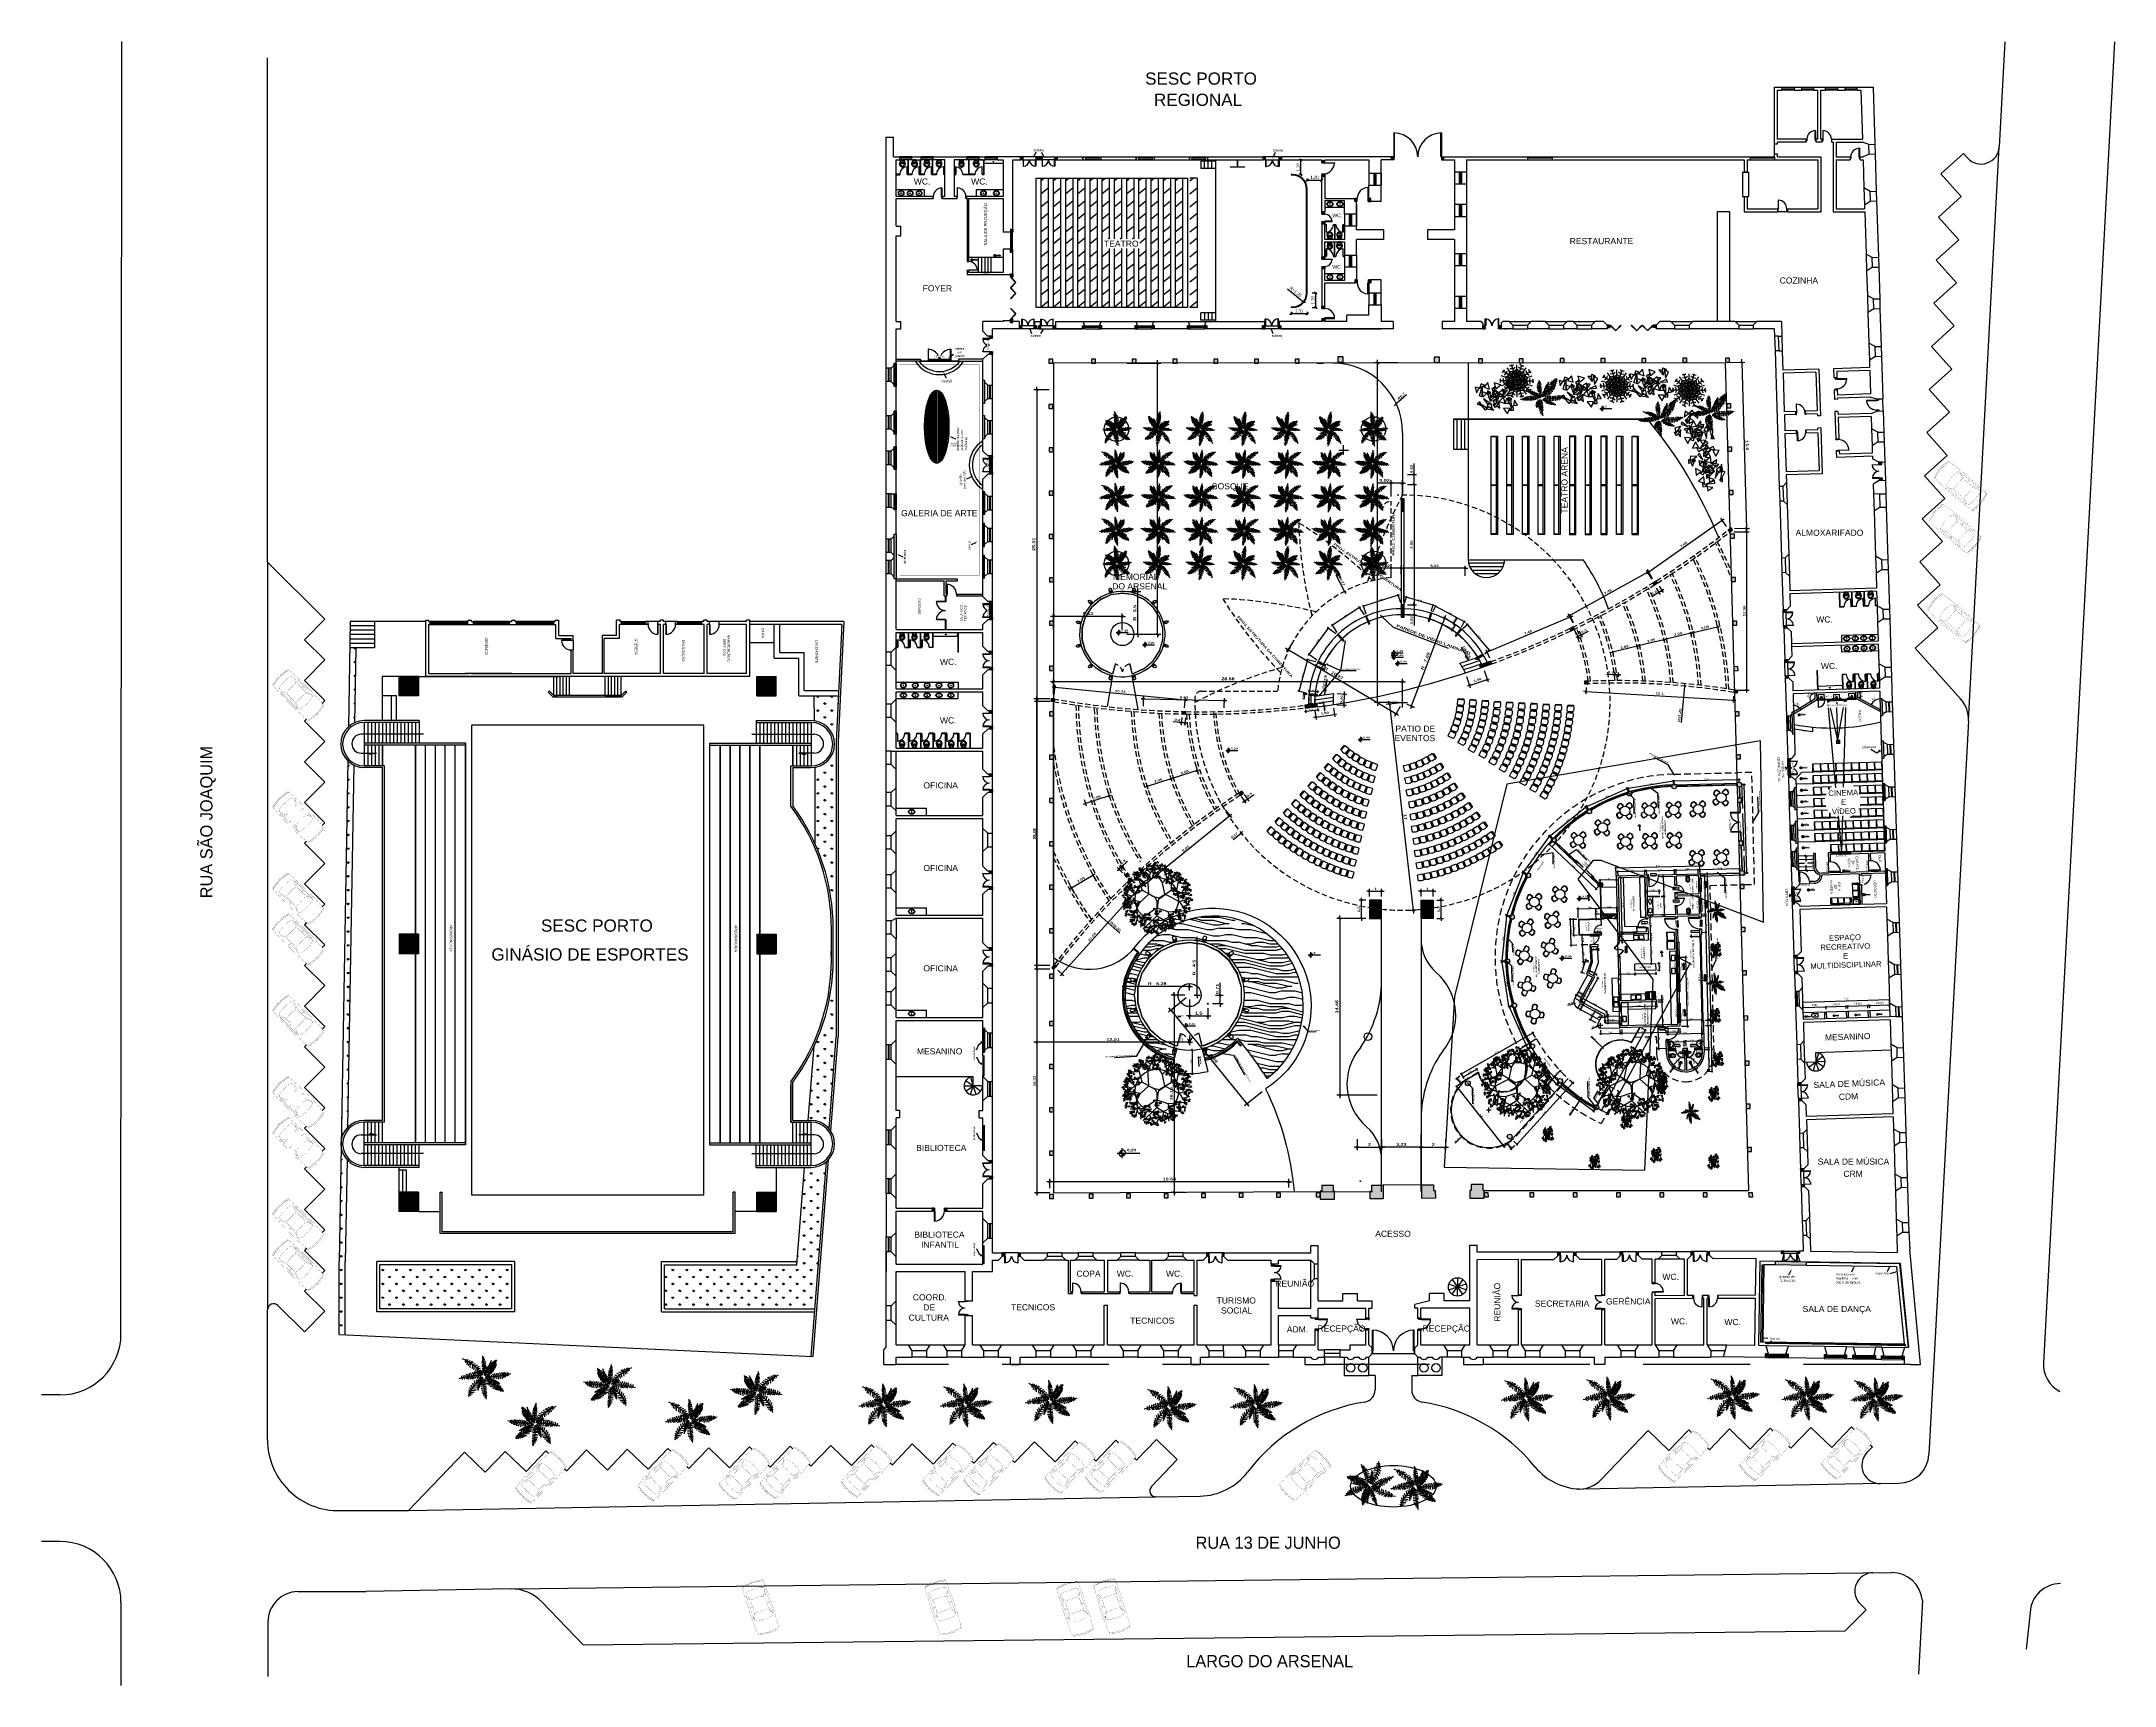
# Model space of a CAD drawing. Extents: x 346 to 515, y 162 to 297.
import ezdxf
from ezdxf.enums import TextEntityAlignment as Align
from ezdxf.xclip import XClip

# ---------------------------------------------------------------- set-up
doc = ezdxf.new("R2010")
doc.units = 0
doc.header["$LTSCALE"] = 35
doc.header["$XCLIPFRAME"] = 2
for name, pattern in [('ACAD_ISO03W100', [30, 12, -18]), ('ACAD_ISO07W100', [3.5, 0.5, -3]), ('HIDDEN', [0.375, 0.25, -0.125]), ('HIDDEN2', [4.7625, 3.175, -1.5875])]:
    doc.linetypes.add(name, pattern=pattern)
doc.layers.get('0').update_dxf_attribs({"linetype": 'CONTINUOUS'})
doc.layers.get('DEFPOINTS').update_dxf_attribs({"color": 2, "linetype": 'CONTINUOUS'})
for name, color, linetype in [('ACHURIAS', 1, 'CONTINUOUS'), ('AGUA', 254, 'CONTINUOUS'), ('CAMADA_1', 7, 'CONTINUOUS'), ('COBERTURA', 13, 'HIDDEN2'), ('COTA', 13, 'CONTINUOUS'), ('COTAS', 5, 'CONTINUOUS'), ('COTAS_100', 13, 'CONTINUOUS'), ('COTAS_125', 13, 'CONTINUOUS'), ('COTAS_250', 13, 'CONTINUOUS'), ('COTAS_50', 13, 'CONTINUOUS'), ('DIVISORIA', 2, 'CONTINUOUS'), ('EQUIP', 7, 'CONTINUOUS'), ('EQUIP_I', 13, 'CONTINUOUS'), ('ESPECARQ', 2, 'CONTINUOUS'), ('ESQUADRIA', 2, 'CONTINUOUS'), ('ESQUADRIA-FINA', 1, 'CONTINUOUS'), ('ESQUADRIA-GROSSA', 5, 'CONTINUOUS'), ('HACHURA', 13, 'CONTINUOUS'), ('HACHURA-PLANTAS', 3, 'CONTINUOUS'), ('JANELAS', 5, 'CONTINUOUS'), ('JARDIM', 3, 'CONTINUOUS'), ('L_DECA', 7, 'CONTINUOUS'), ('LINVISTA', 13, 'CONTINUOUS'), ('LOCAÇÃO', 7, 'CONTINUOUS'), ('LPISO', 234, 'CONTINUOUS'), ('LUZ', 2, 'CONTINUOUS'), ('MADEIRA', 244, 'CONTINUOUS'), ('MOBIL', 7, 'CONTINUOUS'), ('MOBIL_I', 10, 'CONTINUOUS'), ('NOVA-LINHA-PISO', 13, 'CONTINUOUS'), ('NOVO-PILARES', 1, 'CONTINUOUS'), ('PARED', 2, 'CONTINUOUS'), ('PAREDE', 6, 'CONTINUOUS'), ('PAREDECORTE', 7, 'CONTINUOUS'), ('PAREDEVISTA', 1, 'CONTINUOUS'), ('PERGOLA', 1, 'CONTINUOUS'), ('PILARES', 1, 'CONTINUOUS'), ('REG60-100', 7, 'CONTINUOUS'), ('TEXTO', 2, 'CONTINUOUS'), ('TEXTO-FINO', 5, 'CONTINUOUS'), ('UNIDADE', 4, 'CONTINUOUS'), ('VEGET', 96, 'CONTINUOUS'), ('VIDRO', 5, 'CONTINUOUS')]:
    doc.layers.add(name, color=color, linetype=linetype)
doc.styles.add('ARIAL', font='arial.ttf')
doc.styles.add('REGUA100', font='cityb___.ttf', dxfattribs={"width": 1.4})
doc.styles.add('REGUA60', font='cityb___.ttf', dxfattribs={"width": 1.4})
doc.styles.add('REGUA80', font='cityb___.ttf', dxfattribs={"width": 1.4})
doc.dimstyles.get("Standard").update_dxf_attribs({"dimtxt": 0.18, "dimasz": 0.18, "dimexe": 0.18, "dimexo": 0.0625, "dimgap": 0.09, "dimtad": 0, "dimtih": 1, "dimtoh": 1, "dimdec": 4, "dimzin": 0, "dimdsep": 46, "dimtxsty": 'Standard', "dimcen": 0.09, "dimadec": 0, "dimazin": 0, "dimtfac": 1, "dimtdec": 4, "dimtofl": 0, "dimtmove": 0, "dimatfit": 3, "dimfxl": 1, "dimtolj": 1, "dimtzin": 0, "dimarcsym": 0})
pattern_1 = [(45, (0.756064, 0), (-0.0449012806, 0.0449012806), [])]

# ---------------------------------------------------------------- blocks, each defined once
blk = doc.blocks.new('_OBLIQUE')
at = {"color": 0, "linetype": 'ByBlock'}
blk.add_line((-0.5, -0.5), (0.5, 0.5), dxfattribs=at)
blk = doc.blocks.new('*D14')
at = {"color": 0, "linetype": 'ByBlock'}
blk.add_line((447.75, 276.56), (449.07, 275.45), dxfattribs=at)
at = {"layer": 'DEFPOINTS', "color": 0, "linetype": 'ByBlock'}
for p in [(448.15, 276.22), (449.07, 275.45)]:
    blk.add_point(p, dxfattribs=at)
at = {"color": 0, "linetype": 'ByBlock', "xscale": 0.2, "yscale": 0.2, "zscale": 0.2, "rotation": 319.988666795985}
blk.add_blockref('_OBLIQUE', (449.07, 275.45), dxfattribs=at)
at = {"color": 0, "linetype": 'ByBlock', "insert": (448.4, 276.31), "char_height": 0.25, "attachment_point": 5, "rotation": 319.9887}
blk.add_mtext('\\A1;R=1.20', dxfattribs=at)
blk = doc.blocks.new('*D15')
at = {"color": 0, "linetype": 'ByBlock'}
for p, q in [((448.04, 274.67), (448.04, 274.42)), ((448.04, 274.52), (449.35, 274.52)), ((449.35, 274.67), (449.35, 274.42))]:
    blk.add_line(p, q, dxfattribs=at)
at = {"layer": 'DEFPOINTS', "color": 0, "linetype": 'ByBlock'}
for p in [(448.04, 274.77), (449.35, 274.77), (449.35, 274.52)]:
    blk.add_point(p, dxfattribs=at)
at = {"color": 0, "linetype": 'ByBlock', "xscale": 0.2, "yscale": 0.2, "zscale": 0.2, "rotation": 180}
blk.add_blockref('_OBLIQUE', (448.04, 274.52), dxfattribs=at)
at = {"color": 0, "linetype": 'ByBlock', "xscale": 0.2, "yscale": 0.2, "zscale": 0.2}
blk.add_blockref('_OBLIQUE', (449.35, 274.52), dxfattribs=at)
at = {"color": 0, "linetype": 'ByBlock', "insert": (448.69, 274.74), "char_height": 0.25, "attachment_point": 5}
blk.add_mtext('\\A1;1.31', dxfattribs=at)
blk = doc.blocks.new('*D16')
at = {"color": 0, "linetype": 'ByBlock'}
for p, q in [((449.76, 276.22), (450.14, 276.22)), ((449.76, 275.02), (450.14, 275.02)), ((450.04, 276.22), (450.04, 275.02))]:
    blk.add_line(p, q, dxfattribs=at)
at = {"layer": 'DEFPOINTS', "color": 0, "linetype": 'ByBlock'}
for p in [(449.66, 276.22), (449.66, 275.02), (450.04, 275.02)]:
    blk.add_point(p, dxfattribs=at)
at = {"color": 0, "linetype": 'ByBlock', "xscale": 0.2, "yscale": 0.2, "zscale": 0.2}
for p, rotation in [((450.04, 276.22), 90), ((450.04, 275.02), 270)]:
    blk.add_blockref('_OBLIQUE', p, dxfattribs=dict(at, rotation=rotation))
at = {"color": 0, "linetype": 'ByBlock', "insert": (449.82, 275.62), "char_height": 0.25, "attachment_point": 5, "rotation": 90}
blk.add_mtext('\\A1;1.20', dxfattribs=at)
blk = doc.blocks.new('*D17')
at = {"color": 0, "linetype": 'ByBlock'}
for p, q in [((448.94, 287.11), (448.72, 287.11)), ((448.82, 285.91), (448.82, 287.11)), ((448.94, 285.91), (448.72, 285.91))]:
    blk.add_line(p, q, dxfattribs=at)
at = {"layer": 'DEFPOINTS', "color": 0, "linetype": 'ByBlock'}
for p in [(448.82, 287.11), (449.04, 287.11), (449.04, 285.91)]:
    blk.add_point(p, dxfattribs=at)
at = {"color": 0, "linetype": 'ByBlock', "xscale": 0.2, "yscale": 0.2, "zscale": 0.2}
for p, rotation in [((448.82, 287.11), 90), ((448.82, 285.91), 270)]:
    blk.add_blockref('_OBLIQUE', p, dxfattribs=dict(at, rotation=rotation))
at = {"color": 0, "linetype": 'ByBlock', "insert": (448.6, 286.51), "char_height": 0.25, "attachment_point": 5, "rotation": 90}
blk.add_mtext('\\A1;1.20', dxfattribs=at)
blk = doc.blocks.new('*D18')
at = {"color": 0, "linetype": 'ByBlock'}
for p, q in [((449.35, 285.37), (449.35, 285.55)), ((449.35, 285.45), (450.55, 285.45)), ((450.55, 285.37), (450.55, 285.55))]:
    blk.add_line(p, q, dxfattribs=at)
at = {"layer": 'DEFPOINTS', "color": 0, "linetype": 'ByBlock'}
for p in [(449.35, 285.27), (450.55, 285.45), (450.55, 285.27)]:
    blk.add_point(p, dxfattribs=at)
at = {"color": 0, "linetype": 'ByBlock', "xscale": 0.2, "yscale": 0.2, "zscale": 0.2, "rotation": 180}
blk.add_blockref('_OBLIQUE', (449.35, 285.45), dxfattribs=at)
at = {"color": 0, "linetype": 'ByBlock', "xscale": 0.2, "yscale": 0.2, "zscale": 0.2}
blk.add_blockref('_OBLIQUE', (450.55, 285.45), dxfattribs=at)
at = {"color": 0, "linetype": 'ByBlock', "insert": (449.95, 285.68), "char_height": 0.25, "attachment_point": 5}
blk.add_mtext('\\A1;1.20', dxfattribs=at)
blk = doc.blocks.new('VGPAL__2')
at = {"color": 0}
for p, q in [((-28, 166), (-6, 180)), ((-25, 184), (-11, 193)), ((-22, 199), (-13, 202)), ((-13, 202), (-1, 202)), ((-11, 193), (8, 187)), ((-6, 180), (16, 171)), ((-139, 2), (-138, -8)), ((-129, 7), (-129, -7)), ((-115, 105), (-123, 102)), ((-123, 102), (-122, 85)), ((-117, 12), (-119, -5)), ((-92, 101), (-117, 98)), ((-117, 98), (-113, 73)), ((-112, 62), (-109, 53)), ((-111, 13), (-112, -5)), ((-109, 53), (-111, 50)), ((-79, 100), (-107, 96)), ((-107, 96), (-104, 66)), ((-99, 48), (-102, 47)), ((-101, 62), (-99, 48)), ((-100, 16), (-101, -1)), ((-68, 95), (-100, 91)), ((-100, 91), (-97, 64)), ((-90, 47), (-95, 42)), ((-61, 91), (-93, 89)), ((-93, 89), (-90, 62)), ((-91, 62), (-90, 47)), ((-82, 43), (-87, 39)), ((-86, 18), (-87, 0)), ((-87, 0), (-81, -18)), ((-50, 85), (-83, 82)), ((-83, 82), (-79, 60)), ((-76, 42), (-83, 35)), ((-82, 61), (-82, 43)), ((-76, 60), (-76, 42)), ((-75, 19), (-76, 1)), ((-76, 1), (-72, -17)), ((-65, 37), (-74, 29)), ((-34, 77), (-72, 76)), ((-72, 76), (-71, 58)), ((-56, 33), (-69, 27)), ((-68, 58), (-65, 37)), ((-63, 20), (-65, 2)), ((-65, 2), (-60, -15)), ((-63, 68), (-63, 56)), ((-22, 66), (-63, 68)), ((-48, 29), (-60, 24)), ((-57, 54), (-56, 33)), ((-55, 17), (-56, 3)), ((-56, 3), (-53, -15)), ((-39, 25), (-55, 20)), ((-54, 61), (-53, 52)), ((-15, 58), (-54, 61)), ((-51, 51), (-48, 29)), ((-32, 21), (-49, 17)), ((-46, 55), (-46, 49)), ((-9, 52), (-46, 55)), ((-42, 14), (-43, 3)), ((-43, 3), (-43, -13)), ((-41, 46), (-39, 25)), ((-25, 19), (-41, 14)), ((-35, 44), (-32, 21)), ((-17, 14), (-34, 9)), ((-32, 45), (-33, 43)), ((3, 38), (-32, 45)), ((-31, 8), (-30, 1)), ((-30, 1), (-31, -9)), ((-28, 40), (-25, 19)), ((-25, 154), (-4, 168)), ((-25, 142), (-4, 156)), ((-24, 124), (-1, 141)), ((-23, 110), (3, 124)), ((-22, 32), (-17, 14)), ((-21, 96), (3, 111)), ((-21, 6), (-8, 9)), ((-19, 80), (4, 94)), ((-15, 2), (-2, 6)), ((-14, 71), (7, 81)), ((-8, 9), (-13, 28)), ((-11, 30), (10, 26)), ((-6, 58), (6, 65)), ((-4, 168), (17, 161)), ((-4, 156), (25, 149)), ((-2, 6), (-4, 22)), ((-1, 141), (28, 134)), ((5, 48), (-1, 44)), ((3, 124), (32, 114)), ((3, 111), (26, 99)), ((4, 94), (27, 83)), ((14, 43), (5, 48)), ((6, 65), (19, 59)), ((7, 81), (23, 73)), ((7, 21), (11, 12)), ((10, 33), (15, 23)), ((11, 12), (29, 18)), ((15, 23), (28, 22)), ((16, 51), (25, 37)), ((16, 44), (20, 30)), ((20, 30), (36, 31)), ((21, 55), (30, 44)), ((25, 64), (36, 51)), ((25, 37), (41, 37)), ((28, 75), (36, 61)), ((30, 44), (44, 44)), ((32, 81), (41, 73)), ((36, 90), (46, 80)), ((36, 61), (54, 62)), ((36, 51), (51, 53)), ((38, 30), (36, 11)), ((39, 96), (47, 87)), ((41, 73), (59, 74)), ((41, 13), (42, -4)), ((42, 103), (51, 95)), ((44, 43), (50, 44)), ((46, 109), (52, 103)), ((46, 80), (60, 81)), ((47, 87), (62, 87)), ((49, 54), (60, 54)), ((50, 44), (52, 14)), ((51, 95), (64, 94)), ((52, 116), (56, 112)), ((52, 103), (64, 105)), ((54, 63), (68, 62)), ((54, 13), (56, -2)), ((55, 125), (59, 122)), ((56, 112), (66, 112)), ((58, 76), (78, 75)), ((59, 122), (67, 125)), ((60, 54), (66, 21)), ((62, 85), (86, 82)), ((64, 94), (93, 96)), ((66, 109), (101, 108)), ((66, 17), (69, -2)), ((68, 62), (71, 28)), ((73, 116), (106, 116)), ((76, 19), (79, -4)), ((78, 75), (81, 39)), ((80, 126), (110, 126)), ((86, 82), (91, 52)), ((87, 135), (116, 136)), ((90, 19), (95, 0)), ((95, 0), (92, -22)), ((93, 96), (103, 67)), ((100, 19), (107, 1)), ((101, 146), (121, 145)), ((101, 108), (110, 77)), ((107, 1), (104, -22)), ((106, 116), (114, 90)), ((110, 126), (119, 101)), ((111, 21), (121, 2)), ((112, 153), (126, 154)), ((116, 136), (122, 115)), ((121, 2), (119, -22)), ((121, 145), (129, 130)), ((126, 154), (129, 147)), ((127, 21), (134, 6)), ((134, 6), (133, -16)), ((140, 24), (145, 7)), ((145, 7), (144, -15)), ((150, 21), (154, 10)), ((154, 10), (155, -7)), ((162, 23), (168, 13)), ((168, 13), (165, -3)), ((174, 21), (177, 14)), ((177, 14), (178, 5)), ((-149, -2), (-147, -10)), ((-147, -10), (-145, -15)), ((-138, -8), (-135, -15)), ((-125, -153), (-133, -140)), ((-120, -143), (-132, -129)), ((-129, -7), (-123, -17)), ((-112, -131), (-125, -111)), ((-125, -152), (-114, -157)), ((-104, -148), (-120, -143)), ((-119, -5), (-114, -18)), ((-105, -119), (-118, -95)), ((-112, -5), (-104, -19)), ((-99, -109), (-112, -85)), ((-89, -137), (-112, -131)), ((-82, -127), (-105, -119)), ((-101, -1), (-92, -17)), ((-91, -90), (-100, -69)), ((-68, -112), (-99, -109)), ((-59, -94), (-91, -90)), ((-78, -78), (-88, -52)), ((-48, -83), (-78, -78)), ((-65, -62), (-77, -40)), ((-39, -66), (-65, -62)), ((-55, -48), (-63, -28)), ((-37, -53), (-55, -48)), ((-40, -36), (-49, -20)), ((-29, -25), (-41, -10)), ((-32, -36), (-40, -36)), ((-37, -57), (-23, -50)), ((-36, -49), (-19, -40)), ((-36, -52), (-20, -45)), ((-35, -45), (-17, -34)), ((-35, -64), (-23, -56)), ((-35, -67), (-26, -64)), ((-34, -39), (-14, -29)), ((-34, -72), (-28, -69)), ((-32, -34), (-11, -23)), ((-28, -27), (-10, -19)), ((-28, -69), (-27, -72)), ((-26, -5), (-20, -17)), ((-26, -64), (-25, -69)), ((-26, -95), (2, -107)), ((-25, -81), (6, -95)), ((-24, -113), (7, -123)), ((-23, -50), (-19, -61)), ((-23, -56), (-22, -65)), ((-22, -20), (-9, -15)), ((0, -76), (-22, -68)), ((-20, -45), (-17, -58)), ((-19, -40), (-14, -55)), ((-17, -16), (-7, -12)), ((-17, -34), (-13, -50)), ((-16, -131), (10, -136)), ((-14, -29), (-10, -44)), ((-1, -59), (-14, -54)), ((-12, -145), (10, -150)), ((-11, -23), (-9, -38)), ((-10, -19), (-7, -33)), ((1, -46), (-10, -41)), ((-9, -15), (-6, -28)), ((-7, -12), (-4, -23)), ((0, -29), (-6, -27)), ((-5, -166), (15, -167)), ((22, -51), (-1, -59)), ((12, -25), (0, -29)), ((24, -66), (0, -76)), ((17, -38), (1, -46)), ((2, -107), (29, -91)), ((6, -95), (27, -80)), ((7, -123), (30, -104)), ((9, -18), (19, -18)), ((10, -136), (29, -124)), ((10, -150), (30, -136)), ((13, -25), (25, -25)), ((15, -167), (28, -156)), ((16, -36), (33, -34)), ((34, -8), (19, -10)), ((19, -10), (21, -20)), ((19, -18), (19, -16)), ((23, -50), (44, -46)), ((25, -25), (26, -22)), ((32, -17), (44, -10)), ((32, -65), (58, -57)), ((33, -18), (33, -30)), ((33, -34), (35, -30)), ((39, -79), (74, -72)), ((40, -23), (57, -15)), ((41, -35), (40, -23)), ((42, -4), (41, -12)), ((44, -46), (46, -39)), ((49, -26), (63, -19)), ((52, -42), (49, -26)), ((56, -2), (55, -15)), ((56, -29), (67, -21)), ((58, -45), (56, -29)), ((58, -57), (60, -46)), ((60, -95), (90, -85)), ((77, -23), (66, -30)), ((66, -30), (67, -48)), ((69, -2), (70, -21)), ((84, -28), (72, -37)), ((72, -37), (73, -51)), ((74, -72), (78, -54)), ((74, -107), (106, -97)), ((79, -4), (78, -20)), ((89, -32), (79, -39)), ((79, -39), (81, -51)), ((95, -34), (85, -41)), ((85, -41), (87, -52)), ((90, -85), (95, -55)), ((103, -38), (94, -45)), ((94, -45), (96, -53)), ((94, -119), (119, -107)), ((108, -42), (101, -48)), ((101, -48), (103, -53)), ((106, -97), (110, -62)), ((115, -45), (110, -49)), ((110, -49), (111, -52)), ((114, -124), (135, -115)), ((119, -107), (121, -70)), ((129, -126), (147, -116)), ((135, -115), (135, -81)), ((147, -116), (148, -94)), ((148, -129), (158, -123)), ((158, -123), (159, -104)), ((2, -183), (21, -184)), ((21, -184), (30, -172))]:
    blk.add_line(p, q, dxfattribs=at)
for centre, radius, start, end in [((-830, 20), 837, 0.739, 13.8109), ((-11, -1016), 1017, 90.2413, 98.5833), ((-256, -225), 351, 47.4737, 69.2954), ((-342, -590), 686, 59.8381, 71.8484), ((-945, 526), 1085, 331.6939, 338.6524), ((67, 408), 409, 264.2297, 287.7669), ((-356, 397), 538, 315.9636, 333.7318), ((311, -378), 492, 132.0685, 155.6843), ((341, -197), 392, 151.3416, 162.1709), ((579, -45), 577, 177.5116, 196.1981), ((150, 161), 214, 232.3504, 262.2028), ((247, 135), 272, 215.1709, 254.1496)]:
    blk.add_arc(centre, radius, start, end, dxfattribs=at)
blk = doc.blocks.new('CARRO')
at = {"layer": 'CAMADA_1', "color": 1, "linetype": 'Continuous', "const_width": 0.003}
for points in [[(-0.189055, 0.601382), (-0.194618, 0.601405), (-0.20025, 0.601475), (-0.205951, 0.60159), (-0.211722, 0.601753), (-0.217563, 0.601961), (-0.223472, 0.602217), (-0.229452, 0.602519), (-0.2355, 0.602867), (-0.241619, 0.603262), (-0.247806, 0.603704), (-0.254063, 0.604192), (-0.26039, 0.604727), (-0.266786, 0.605309), (-0.273251, 0.605938), (-0.279786, 0.606614), (-0.28639, 0.607337), (-0.293064, 0.608107), (-0.299807, 0.608923), (-0.306619, 0.609787), (-0.313501, 0.610698), (-0.320452, 0.611656), (-0.327473, 0.612661), (-0.334564, 0.613714), (-0.341723, 0.614813), (-0.348952, 0.61596), (-0.356251, 0.617155), (-0.363619, 0.618396), (-0.371056, 0.619686), (-0.378563, 0.621022), (-0.386139, 0.622407), (-0.393785, 0.623838), (-0.4015, 0.625318), (-0.409285, 0.626845), (-0.417139, 0.62842), (-0.425062, 0.630042), (-0.433055, 0.631713), (-0.433055, 0.631713), (-0.43349, 0.638203), (-0.433921, 0.644699), (-0.434347, 0.6512), (-0.434768, 0.657708), (-0.435184, 0.66422), (-0.435596, 0.670739), (-0.436003, 0.677263), (-0.436406, 0.683792), (-0.436804, 0.690327), (-0.437197, 0.696868), (-0.437585, 0.703415), (-0.437969, 0.709966), (-0.438348, 0.716524), (-0.438722, 0.723087), (-0.439091, 0.729656), (-0.439456, 0.73623), (-0.439816, 0.74281), (-0.440172, 0.749395), (-0.440523, 0.755986), (-0.440869, 0.762582), (-0.44121, 0.769184), (-0.441547, 0.775792), (-0.441879, 0.782405), (-0.442207, 0.789024), (-0.442529, 0.795648), (-0.442847, 0.802277), (-0.44316, 0.808913), (-0.443469, 0.815553), (-0.443773, 0.8222), (-0.444072, 0.828851), (-0.444367, 0.835509), (-0.444657, 0.842171), (-0.444942, 0.84884), (-0.445222, 0.855513), (-0.445498, 0.862193), (-0.445769, 0.868877), (-0.446036, 0.875568), (-0.446297, 0.882263), (-0.446554, 0.888965), (-0.446807, 0.895671), (-0.447054, 0.902383), (-0.447297, 0.909101), (-0.447535, 0.915824), (-0.447769, 0.922553), (-0.447998, 0.929287), (-0.448222, 0.936026), (-0.448442, 0.942771), (-0.448656, 0.949521), (-0.448867, 0.956277), (-0.449072, 0.963038), (-0.449273, 0.969805), (-0.449469, 0.976577), (-0.44966, 0.983354), (-0.449847, 0.990137), (-0.450029, 0.996925), (-0.450206, 1.003719), (-0.450379, 1.010518), (-0.450547, 1.017323), (-0.45071, 1.024133), (-0.450869, 1.030948), (-0.451022, 1.037769), (-0.451172, 1.044595), (-0.451316, 1.051426), (-0.451456, 1.058263), (-0.451591, 1.065106), (-0.451721, 1.071953), (-0.451847, 1.078806), (-0.451968, 1.085665), (-0.452085, 1.092528), (-0.452196, 1.099397), (-0.452303, 1.106272), (-0.452406, 1.113152), (-0.452503, 1.120037), (-0.452596, 1.126927), (-0.452684, 1.133823), (-0.452768, 1.140724), (-0.452847, 1.147631), (-0.452921, 1.154542), (-0.45299, 1.161459), (-0.453055, 1.168382), (-0.453055, 1.168382), (-0.453112, 1.175137), (-0.453162, 1.181889), (-0.453204, 1.188639), (-0.453238, 1.195387), (-0.453264, 1.202132), (-0.453282, 1.208876), (-0.453293, 1.215616), (-0.453296, 1.222354), (-0.453291, 1.22909), (-0.453279, 1.235824), (-0.453259, 1.242555), (-0.453231, 1.249284), (-0.453195, 1.256011), (-0.453152, 1.262735), (-0.453101, 1.269457), (-0.453042, 1.276177), (-0.452976, 1.282894), (-0.452901, 1.289609), (-0.452819, 1.296322), (-0.452729, 1.303032), (-0.452632, 1.30974), (-0.452527, 1.316446), (-0.452414, 1.323149), (-0.452293, 1.32985), (-0.452164, 1.336549), (-0.452028, 1.343246), (-0.451884, 1.34994), (-0.451733, 1.356632), (-0.451573, 1.363322), (-0.451406, 1.370009), (-0.451231, 1.376694), (-0.451049, 1.383377), (-0.450858, 1.390058), (-0.45066, 1.396736), (-0.450454, 1.403413), (-0.450241, 1.410086), (-0.45002, 1.416758), (-0.449791, 1.423428), (-0.449554, 1.430095), (-0.449309, 1.43676), (-0.449057, 1.443422), (-0.448797, 1.450083), (-0.448529, 1.456741), (-0.448254, 1.463397), (-0.447971, 1.470051), (-0.44768, 1.476702), (-0.447381, 1.483352), (-0.447075, 1.489999), (-0.446761, 1.496644), (-0.446439, 1.503286), (-0.446109, 1.509927), (-0.445772, 1.516565), (-0.445427, 1.523201), (-0.445074, 1.529835), (-0.444714, 1.536467), (-0.444345, 1.543097), (-0.443969, 1.549724), (-0.443586, 1.556349), (-0.443194, 1.562972), (-0.442795, 1.569593), (-0.442388, 1.576212), (-0.441973, 1.582829), (-0.441551, 1.589443), (-0.441121, 1.596055), (-0.440683, 1.602666), (-0.440237, 1.609274), (-0.439784, 1.615879), (-0.439323, 1.622483), (-0.438854, 1.629085), (-0.438377, 1.635684), (-0.437893, 1.642281), (-0.437401, 1.648877), (-0.436901, 1.65547), (-0.436394, 1.662061), (-0.435878, 1.668649), (-0.435355, 1.675236), (-0.434825, 1.681821), (-0.434286, 1.688403), (-0.43374, 1.694984), (-0.433186, 1.701562), (-0.432625, 1.708138), (-0.432055, 1.714713), (-0.432055, 1.714713), (-0.42798, 1.715926), (-0.423489, 1.717166), (-0.418582, 1.718433), (-0.41326, 1.719726), (-0.407526, 1.721046), (-0.40138, 1.722393), (-0.394823, 1.723766), (-0.387856, 1.725166), (-0.380482, 1.726593), (-0.3727, 1.728046), (-0.364512, 1.729526), (-0.355919, 1.731033), (-0.346923, 1.732566), (-0.337524, 1.734126), (-0.327724, 1.735713), (-0.320207, 1.736885), (-0.312753, 1.738002), (-0.305364, 1.739063), (-0.298038, 1.740067), (-0.290776, 1.741015), (-0.283576, 1.741905), (-0.276437, 1.742737), (-0.269361, 1.74351), (-0.262345, 1.744225), (-0.25539, 1.74488), (-0.248495, 1.745475), (-0.241659, 1.746009), (-0.234882, 1.746483), (-0.228164, 1.746895), (-0.221504, 1.747245), (-0.214901, 1.747532), (-0.208355, 1.747757), (-0.201866, 1.747918), (-0.195433, 1.748015), (-0.189055, 1.748047), (-0.182678, 1.748015), (-0.176245, 1.747918), (-0.169758, 1.747757), (-0.163214, 1.747532), (-0.156614, 1.747245), (-0.149958, 1.746895), (-0.143245, 1.746483), (-0.136476, 1.746009), (-0.129649, 1.745475), (-0.122766, 1.74488), (-0.115825, 1.744225), (-0.108826, 1.74351), (-0.101769, 1.742737), (-0.094653, 1.741905), (-0.08748, 1.741015), (-0.080247, 1.740067), (-0.072956, 1.739063), (-0.065605, 1.738002), (-0.058194, 1.736885), (-0.050724, 1.735713), (-0.040986, 1.734126), (-0.031639, 1.732566), (-0.022683, 1.731033), (-0.014118, 1.729526), (-0.005945, 1.728046), (0.001837, 1.726593), (0.009229, 1.725166), (0.016229, 1.723766), (0.022837, 1.722393), (0.029055, 1.721046), (0.034882, 1.719726), (0.040317, 1.718433), (0.045361, 1.717166), (0.050014, 1.715926), (0.054276, 1.714713), (0.054276, 1.714713), (0.054821, 1.708138), (0.055358, 1.701562), (0.055888, 1.694984), (0.056411, 1.688403), (0.056927, 1.681821), (0.057435, 1.675236), (0.057935, 1.668649), (0.058428, 1.662061), (0.058914, 1.65547), (0.059392, 1.648877), (0.059863, 1.642281), (0.060327, 1.635684), (0.060783, 1.629085), (0.061232, 1.622483), (0.061673, 1.615879), (0.062107, 1.609274), (0.062534, 1.602666), (0.062953, 1.596055), (0.063365, 1.589443), (0.063769, 1.582829), (0.064166, 1.576212), (0.064556, 1.569593), (0.064939, 1.562972), (0.065314, 1.556349), (0.065681, 1.549724), (0.066042, 1.543097), (0.066395, 1.536467), (0.06674, 1.529835), (0.067079, 1.523201), (0.06741, 1.516565), (0.067734, 1.509927), (0.06805, 1.503286), (0.068359, 1.496644), (0.068661, 1.489999), (0.068955, 1.483352), (0.069242, 1.476702), (0.069522, 1.470051), (0.069795, 1.463397), (0.07006, 1.456741), (0.070318, 1.450083), (0.070568, 1.443422), (0.070812, 1.43676), (0.071048, 1.430095), (0.071277, 1.423428), (0.071498, 1.416758), (0.071712, 1.410086), (0.071919, 1.403413), (0.072119, 1.396736), (0.072311, 1.390058), (0.072497, 1.383377), (0.072674, 1.376694), (0.072845, 1.370009), (0.073009, 1.363322), (0.073165, 1.356632), (0.073314, 1.34994), (0.073455, 1.343246), (0.07359, 1.336549), (0.073717, 1.32985), (0.073837, 1.323149), (0.07395, 1.316446), (0.074055, 1.30974), (0.074154, 1.303032), (0.074245, 1.296322), (0.074329, 1.289609), (0.074405, 1.282894), (0.074475, 1.276177), (0.074537, 1.269457), (0.074592, 1.262735), (0.07464, 1.256011), (0.074681, 1.249284), (0.074714, 1.242555), (0.074741, 1.235824), (0.07476, 1.22909), (0.074772, 1.222354), (0.074777, 1.215616), (0.074775, 1.208876), (0.074765, 1.202132), (0.074748, 1.195387), (0.074725, 1.188639), (0.074694, 1.181889), (0.074655, 1.175137), (0.07461, 1.168382), (0.07461, 1.168382), (0.074558, 1.161459), (0.074501, 1.154542), (0.074439, 1.147631), (0.074373, 1.140724), (0.074301, 1.133823), (0.074225, 1.126927), (0.074145, 1.120037), (0.07406, 1.113152), (0.07397, 1.106272), (0.073875, 1.099397), (0.073775, 1.092528), (0.073671, 1.085665), (0.073562, 1.078806), (0.073449, 1.071953), (0.07333, 1.065106), (0.073207, 1.058263), (0.073079, 1.051426), (0.072947, 1.044595), (0.072809, 1.037769), (0.072667, 1.030948), (0.07252, 1.024133), (0.072369, 1.017323), (0.072212, 1.010518), (0.072051, 1.003719), (0.071885, 0.996925), (0.071714, 0.990137), (0.071538, 0.983354), (0.071358, 0.976577), (0.071173, 0.969805), (0.070983, 0.963038), (0.070788, 0.956277), (0.070589, 0.949521), (0.070384, 0.942771), (0.070175, 0.936026), (0.069961, 0.929287), (0.069742, 0.922553), (0.069518, 0.915824), (0.06929, 0.909101), (0.069057, 0.902383), (0.068818, 0.895671), (0.068575, 0.888965), (0.068327, 0.882263), (0.068075, 0.875568), (0.067817, 0.868877), (0.067555, 0.862193), (0.067287, 0.855513), (0.067015, 0.84884), (0.066738, 0.842171), (0.066456, 0.835509), (0.066169, 0.828851), (0.065878, 0.8222), (0.065581, 0.815553), (0.06528, 0.808913), (0.064973, 0.802277), (0.064662, 0.795648), (0.064346, 0.789024), (0.064025, 0.782405), (0.063699, 0.775792), (0.063368, 0.769184), (0.063032, 0.762582), (0.062691, 0.755986), (0.062345, 0.749395), (0.061995, 0.74281), (0.061639, 0.73623), (0.061279, 0.729656), (0.060913, 0.723087), (0.060543, 0.716524), (0.060168, 0.709966), (0.059787, 0.703415), (0.059402, 0.696868), (0.059012, 0.690327), (0.058617, 0.683792), (0.058216, 0.677263), (0.057811, 0.670739), (0.057401, 0.66422), (0.056986, 0.657708), (0.056566, 0.6512), (0.056141, 0.644699), (0.055711, 0.638203), (0.055276, 0.631713), (0.055276, 0.631713), (0.047229, 0.630042), (0.039254, 0.62842), (0.031352, 0.626845), (0.023522, 0.625318), (0.015765, 0.623838), (0.00808, 0.622407), (0.000467, 0.621022), (-0.007073, 0.619686), (-0.014542, 0.618396), (-0.021938, 0.617155), (-0.029262, 0.61596), (-0.036514, 0.614813), (-0.043694, 0.613714), (-0.050802, 0.612661), (-0.057838, 0.611656), (-0.064802, 0.610698), (-0.071694, 0.609787), (-0.078515, 0.608923), (-0.085264, 0.608107), (-0.091941, 0.607337), (-0.098546, 0.606614), (-0.10508, 0.605938), (-0.111542, 0.605309), (-0.117932, 0.604727), (-0.124251, 0.604192), (-0.130499, 0.603704), (-0.136675, 0.603262), (-0.14278, 0.602867), (-0.148814, 0.602519), (-0.154776, 0.602217), (-0.160667, 0.601961), (-0.166487, 0.601753), (-0.172236, 0.60159), (-0.177913, 0.601475), (-0.18352, 0.601405), (-0.189055, 0.601382)], [(-0.189055, 1.749713), (-0.195129, 1.749552), (-0.201241, 1.749349), (-0.207388, 1.749102), (-0.213573, 1.748813), (-0.219794, 1.748481), (-0.226051, 1.748107), (-0.232345, 1.74769), (-0.238675, 1.74723), (-0.245041, 1.746729), (-0.251442, 1.746185), (-0.25788, 1.7456), (-0.264353, 1.744973), (-0.270861, 1.744304), (-0.277405, 1.743593), (-0.283984, 1.742841), (-0.290598, 1.742048), (-0.297248, 1.741214), (-0.303932, 1.740339), (-0.31065, 1.739422), (-0.317404, 1.738465), (-0.324191, 1.737468), (-0.331013, 1.736429), (-0.33787, 1.735351), (-0.34476, 1.734232), (-0.351684, 1.733073), (-0.358642, 1.731874), (-0.365634, 1.730635), (-0.37266, 1.729357), (-0.379718, 1.728038), (-0.38681, 1.726681), (-0.393936, 1.725284), (-0.401094, 1.723847), (-0.408285, 1.722372), (-0.415509, 1.720858), (-0.422766, 1.719305), (-0.430055, 1.717713), (-0.430055, 1.717713), (-0.430113, 1.727032), (-0.427264, 1.734506), (-0.421479, 1.740167), (-0.412724, 1.744047), (-0.406911, 1.745571), (-0.400937, 1.747076), (-0.394803, 1.748561), (-0.38851, 1.750025), (-0.382056, 1.751466), (-0.375443, 1.752884), (-0.36867, 1.754276), (-0.361736, 1.755643), (-0.354643, 1.756983), (-0.34739, 1.758294), (-0.339977, 1.759575), (-0.332404, 1.760826), (-0.324671, 1.762045), (-0.316777, 1.76323), (-0.308724, 1.764382), (-0.301554, 1.76541), (-0.294399, 1.766375), (-0.287258, 1.767278), (-0.280132, 1.768119), (-0.273022, 1.768897), (-0.265927, 1.769614), (-0.258849, 1.770268), (-0.251788, 1.770859), (-0.244744, 1.771389), (-0.237717, 1.771856), (-0.230708, 1.772261), (-0.223718, 1.772603), (-0.216746, 1.772884), (-0.209794, 1.773102), (-0.202861, 1.773257), (-0.195948, 1.773351), (-0.189055, 1.773382), (-0.182111, 1.773351), (-0.175159, 1.773257), (-0.168198, 1.773102), (-0.161227, 1.772884), (-0.154247, 1.772603), (-0.147255, 1.772261), (-0.140252, 1.771856), (-0.133236, 1.771389), (-0.126206, 1.770859), (-0.119163, 1.770268), (-0.112104, 1.769614), (-0.105029, 1.768897), (-0.097938, 1.768119), (-0.090829, 1.767278), (-0.083702, 1.766375), (-0.076556, 1.76541), (-0.06939, 1.764382), (-0.061337, 1.76323), (-0.053443, 1.762045), (-0.04571, 1.760826), (-0.038137, 1.759575), (-0.030723, 1.758294), (-0.02347, 1.756983), (-0.016376, 1.755643), (-0.009443, 1.754276), (-0.00267, 1.752884), (0.003944, 1.751466), (0.010397, 1.750025), (0.016691, 1.748561), (0.022824, 1.747076), (0.028797, 1.745571), (0.03461, 1.744047), (0.04273, 1.740167), (0.048568, 1.734506), (0.052094, 1.727032), (0.053276, 1.717713), (0.045797, 1.719305), (0.038362, 1.720858), (0.03097, 1.722372), (0.023621, 1.723847), (0.016315, 1.725284), (0.009052, 1.726681), (0.001832, 1.728038), (-0.005345, 1.729357), (-0.012479, 1.730635), (-0.019571, 1.731874), (-0.026619, 1.733073), (-0.033625, 1.734232), (-0.040588, 1.735351), (-0.047509, 1.736429), (-0.054387, 1.737468), (-0.061222, 1.738465), (-0.068015, 1.739422), (-0.074765, 1.740339), (-0.081473, 1.741214), (-0.088139, 1.742048), (-0.094762, 1.742841), (-0.101343, 1.743593), (-0.107881, 1.744304), (-0.114377, 1.744973), (-0.120831, 1.7456), (-0.127243, 1.746185), (-0.133613, 1.746729), (-0.139941, 1.74723), (-0.146227, 1.74769), (-0.152471, 1.748107), (-0.158673, 1.748481), (-0.164833, 1.748813), (-0.170951, 1.749102), (-0.177028, 1.749349), (-0.183062, 1.749552), (-0.189055, 1.749713)], [(-0.189055, 1.256713), (-0.178564, 1.256703), (-0.16869, 1.256673), (-0.159427, 1.256623), (-0.150773, 1.256553), (-0.142722, 1.256464), (-0.135272, 1.256354), (-0.128417, 1.256224), (-0.122155, 1.256074), (-0.11648, 1.255903), (-0.11139, 1.255713), (-0.10633, 1.255473), (-0.100753, 1.255153), (-0.094659, 1.254753), (-0.088052, 1.254274), (-0.080932, 1.253714), (-0.073303, 1.253074), (-0.065165, 1.252353), (-0.056522, 1.251553), (-0.047374, 1.250673), (-0.037724, 1.249713), (-0.034695, 1.254845), (-0.031689, 1.260075), (-0.028707, 1.265402), (-0.025749, 1.270828), (-0.022813, 1.276352), (-0.019901, 1.281975), (-0.017011, 1.287696), (-0.014143, 1.293517), (-0.011298, 1.299437), (-0.008474, 1.305457), (-0.005671, 1.311578), (-0.00289, 1.317798), (-0.000129, 1.32412), (0.002611, 1.330542), (0.005331, 1.337065), (0.00803, 1.34369), (0.01071, 1.350417), (0.013371, 1.357246), (0.016013, 1.364178), (0.018636, 1.371212), (0.02124, 1.378349), (0.023826, 1.38559), (0.026394, 1.392934), (0.028945, 1.400382), (0.026749, 1.404156), (0.023854, 1.407787), (0.020256, 1.411272), (0.015954, 1.41461), (0.010948, 1.417798), (0.005233, 1.420835), (-0.00119, 1.42372), (-0.008325, 1.426449), (-0.016172, 1.429022), (-0.024734, 1.431437), (-0.034012, 1.433691), (-0.044008, 1.435784), (-0.054724, 1.437713), (-0.062228, 1.438993), (-0.069687, 1.440201), (-0.077101, 1.441338), (-0.084468, 1.442403), (-0.091789, 1.443398), (-0.099063, 1.444322), (-0.106288, 1.445176), (-0.113466, 1.44596), (-0.120594, 1.446674), (-0.127673, 1.447319), (-0.134702, 1.447895), (-0.14168, 1.448402), (-0.148606, 1.44884), (-0.155481, 1.44921), (-0.162303, 1.449512), (-0.169072, 1.449747), (-0.175788, 1.449914), (-0.182449, 1.450014), (-0.189055, 1.450047), (-0.189055, 1.450047), (-0.195759, 1.450014), (-0.202502, 1.449914), (-0.209285, 1.449747), (-0.216109, 1.449512), (-0.222974, 1.44921), (-0.22988, 1.44884), (-0.236829, 1.448402), (-0.24382, 1.447895), (-0.250855, 1.447319), (-0.257934, 1.446674), (-0.265058, 1.44596), (-0.272227, 1.445176), (-0.279442, 1.444322), (-0.286703, 1.443398), (-0.294011, 1.442403), (-0.301366, 1.441338), (-0.30877, 1.440201), (-0.316223, 1.438993), (-0.323724, 1.437713), (-0.323724, 1.437713), (-0.334369, 1.435784), (-0.344304, 1.433691), (-0.353528, 1.431437), (-0.362043, 1.429022), (-0.369847, 1.426449), (-0.376942, 1.42372), (-0.383326, 1.420835), (-0.389001, 1.417798), (-0.393966, 1.41461), (-0.39822, 1.411272), (-0.401765, 1.407787), (-0.4046, 1.404156), (-0.406724, 1.400382), (-0.404172, 1.392774), (-0.401599, 1.385284), (-0.399005, 1.377911), (-0.396389, 1.370656), (-0.393752, 1.363518), (-0.391093, 1.356496), (-0.388413, 1.34959), (-0.385711, 1.342801), (-0.382987, 1.336127), (-0.380241, 1.329569), (-0.377472, 1.323125), (-0.374681, 1.316797), (-0.371868, 1.310584), (-0.369031, 1.304484), (-0.366172, 1.298499), (-0.36329, 1.292627), (-0.360385, 1.286869), (-0.357457, 1.281224), (-0.354505, 1.275692), (-0.35153, 1.270272), (-0.348531, 1.264964), (-0.345508, 1.259769), (-0.342461, 1.254685), (-0.33939, 1.249713), (-0.32902, 1.250775), (-0.319245, 1.251738), (-0.310069, 1.252602), (-0.301493, 1.253368), (-0.293521, 1.254035), (-0.286156, 1.254602), (-0.279399, 1.255071), (-0.273254, 1.255441), (-0.267724, 1.255713), (-0.262615, 1.255903), (-0.256887, 1.256074), (-0.250543, 1.256224), (-0.243585, 1.256354), (-0.236015, 1.256464), (-0.227835, 1.256553), (-0.219047, 1.256623), (-0.209653, 1.256673), (-0.199655, 1.256703), (-0.189055, 1.256713)], [(-0.028724, 1.220713), (-0.028724, 1.121047), (0.03761, 1.128713), (0.03661, 1.372047), (-0.028724, 1.220713)], [(-0.353055, 0.988047), (-0.353055, 1.107382), (-0.41539, 1.115047), (-0.41439, 0.835713), (-0.353055, 0.988047)], [(-0.41439, 1.372047), (-0.41539, 1.128713), (-0.353055, 1.120047), (-0.353055, 1.220713), (-0.41439, 1.372047)], [(-0.189055, 0.743047), (-0.183003, 0.743066), (-0.176844, 0.743122), (-0.17058, 0.743215), (-0.164208, 0.743347), (-0.157729, 0.743517), (-0.151142, 0.743726), (-0.144445, 0.743974), (-0.137639, 0.744262), (-0.130722, 0.744589), (-0.123695, 0.744956), (-0.116555, 0.745364), (-0.109303, 0.745813), (-0.101938, 0.746303), (-0.094459, 0.746834), (-0.086865, 0.747408), (-0.079156, 0.748023), (-0.071331, 0.748681), (-0.06339, 0.749382), (-0.052757, 0.750512), (-0.04286, 0.751904), (-0.0337, 0.753561), (-0.02528, 0.755483), (-0.0176, 0.757673), (-0.010663, 0.760133), (-0.004471, 0.762864), (0.000975, 0.765868), (0.005673, 0.769147), (0.00962, 0.772702), (0.012816, 0.776536), (0.015258, 0.780651), (0.016945, 0.785047), (0.016945, 0.785047), (0.016808, 0.79055), (0.016398, 0.796288), (0.015711, 0.802259), (0.014747, 0.808461), (0.013504, 0.814892), (0.011979, 0.821551), (0.010171, 0.828435), (0.008078, 0.835544), (0.005698, 0.842875), (0.00303, 0.850426), (0.000071, 0.858195), (-0.00318, 0.866181), (-0.006724, 0.874382), (-0.010375, 0.882547), (-0.013942, 0.890427), (-0.017424, 0.898019), (-0.020821, 0.905321), (-0.024131, 0.912332), (-0.027354, 0.91905), (-0.030488, 0.925473), (-0.033533, 0.931599), (-0.036489, 0.937426), (-0.039353, 0.942953), (-0.042125, 0.948178), (-0.044804, 0.953098), (-0.04739, 0.957713), (-0.04739, 0.957713), (-0.056304, 0.954676), (-0.064826, 0.952006), (-0.072959, 0.949702), (-0.080704, 0.947759), (-0.088065, 0.946176), (-0.095045, 0.944949), (-0.101647, 0.944077), (-0.107872, 0.943555), (-0.113724, 0.943382), (-0.119065, 0.943382), (-0.124887, 0.943382), (-0.131193, 0.943382), (-0.137986, 0.943382), (-0.145266, 0.943382), (-0.153036, 0.943382), (-0.161298, 0.943382), (-0.170054, 0.943382), (-0.179305, 0.943382), (-0.189055, 0.943382), (-0.198725, 0.943382), (-0.207933, 0.943382), (-0.216676, 0.943382), (-0.224954, 0.943382), (-0.232764, 0.943382), (-0.240104, 0.943382), (-0.246972, 0.943382), (-0.253366, 0.943382), (-0.259284, 0.943382), (-0.264724, 0.943382), (-0.264724, 0.943382), (-0.270576, 0.943555), (-0.276795, 0.944077), (-0.283379, 0.944949), (-0.290325, 0.946176), (-0.29763, 0.947759), (-0.305292, 0.949702), (-0.313308, 0.952006), (-0.321675, 0.954676), (-0.33039, 0.957713), (-0.333189, 0.953098), (-0.336048, 0.948178), (-0.338968, 0.942953), (-0.34195, 0.937426), (-0.344994, 0.931599), (-0.348103, 0.925473), (-0.351276, 0.91905), (-0.354515, 0.912332), (-0.35782, 0.905321), (-0.361192, 0.898019), (-0.364633, 0.890427), (-0.368144, 0.882547), (-0.371724, 0.874382), (-0.375132, 0.866181), (-0.378277, 0.858195), (-0.381159, 0.850426), (-0.383774, 0.842875), (-0.386122, 0.835544), (-0.388201, 0.828435), (-0.390008, 0.821551), (-0.391543, 0.814892), (-0.392802, 0.808461), (-0.393785, 0.802259), (-0.39449, 0.796288), (-0.394913, 0.79055), (-0.395055, 0.785047), (-0.392438, 0.780547), (-0.3893, 0.776333), (-0.385642, 0.772405), (-0.381463, 0.768762), (-0.376764, 0.765405), (-0.371545, 0.762334), (-0.365805, 0.759548), (-0.359545, 0.757048), (-0.352764, 0.754833), (-0.345463, 0.752905), (-0.337642, 0.751262), (-0.3293, 0.749904), (-0.320438, 0.748833), (-0.311055, 0.748047), (-0.311055, 0.748047), (-0.303159, 0.747476), (-0.295353, 0.74694), (-0.287637, 0.746438), (-0.28001, 0.745971), (-0.272474, 0.745538), (-0.265028, 0.74514), (-0.257671, 0.744777), (-0.250405, 0.744448), (-0.243229, 0.744154), (-0.236142, 0.743895), (-0.229146, 0.74367), (-0.222239, 0.74348), (-0.215422, 0.743324), (-0.208696, 0.743203), (-0.202059, 0.743116), (-0.195512, 0.743065), (-0.189055, 0.743047)], [(0.03661, 0.835713), (0.03761, 1.115047), (-0.028724, 1.107382), (-0.028724, 0.988047), (0.03661, 0.835713)], [(-0.189055, 0.575047), (-0.195948, 0.575078), (-0.202862, 0.575171), (-0.209797, 0.575326), (-0.216755, 0.575541), (-0.223735, 0.575817), (-0.230738, 0.576154), (-0.237764, 0.57655), (-0.244813, 0.577005), (-0.251887, 0.57752), (-0.258985, 0.578093), (-0.266108, 0.578725), (-0.273256, 0.579414), (-0.28043, 0.580161), (-0.28763, 0.580964), (-0.294856, 0.581824), (-0.302109, 0.582741), (-0.30939, 0.583713), (-0.31763, 0.584922), (-0.325684, 0.58615), (-0.333552, 0.587398), (-0.341236, 0.588668), (-0.348735, 0.58996), (-0.356051, 0.591276), (-0.363184, 0.592617), (-0.370134, 0.593984), (-0.376902, 0.595378), (-0.383489, 0.596801), (-0.389895, 0.598253), (-0.396121, 0.599736), (-0.402168, 0.601251), (-0.408035, 0.602799), (-0.413724, 0.604382), (-0.422229, 0.607761), (-0.428265, 0.612921), (-0.431863, 0.619895), (-0.433055, 0.628713), (-0.42544, 0.627123), (-0.417873, 0.625574), (-0.410354, 0.624068), (-0.402883, 0.622603), (-0.395459, 0.621181), (-0.388083, 0.6198), (-0.380755, 0.618462), (-0.373475, 0.617166), (-0.366243, 0.615912), (-0.359059, 0.614701), (-0.351922, 0.613532), (-0.344833, 0.612406), (-0.337793, 0.611322), (-0.3308, 0.610281), (-0.323854, 0.609283), (-0.316957, 0.608328), (-0.310107, 0.607417), (-0.303306, 0.606548), (-0.296552, 0.605722), (-0.289846, 0.60494), (-0.283187, 0.604201), (-0.276577, 0.603506), (-0.270015, 0.602854), (-0.2635, 0.602245), (-0.257033, 0.601681), (-0.250614, 0.60116), (-0.244243, 0.600683), (-0.237919, 0.600251), (-0.231644, 0.599862), (-0.225416, 0.599517), (-0.219237, 0.599217), (-0.213105, 0.598961), (-0.20702, 0.598749), (-0.200984, 0.598582), (-0.194996, 0.59846), (-0.189055, 0.598382), (-0.189055, 0.598382), (-0.183169, 0.59846), (-0.177231, 0.598582), (-0.171243, 0.598749), (-0.165204, 0.598961), (-0.159113, 0.599217), (-0.152971, 0.599517), (-0.146778, 0.599862), (-0.140534, 0.600251), (-0.134239, 0.600683), (-0.127892, 0.60116), (-0.121494, 0.601681), (-0.115044, 0.602245), (-0.108543, 0.602854), (-0.101991, 0.603506), (-0.095387, 0.604201), (-0.088731, 0.60494), (-0.082024, 0.605722), (-0.075265, 0.606548), (-0.068455, 0.607417), (-0.061592, 0.608328), (-0.054678, 0.609283), (-0.047712, 0.610281), (-0.040695, 0.611322), (-0.033625, 0.612406), (-0.026503, 0.613532), (-0.01933, 0.614701), (-0.012104, 0.615912), (-0.004826, 0.617166), (0.002504, 0.618462), (0.009886, 0.6198), (0.01732, 0.621181), (0.024806, 0.622603), (0.032345, 0.624068), (0.039936, 0.625574), (0.04758, 0.627123), (0.055276, 0.628713), (0.055276, 0.628713), (0.054031, 0.619895), (0.050318, 0.612921), (0.044167, 0.607761), (0.03561, 0.604382), (0.029797, 0.602799), (0.023823, 0.601251), (0.017688, 0.599736), (0.011391, 0.598253), (0.004931, 0.596801), (-0.001691, 0.595378), (-0.008477, 0.593984), (-0.015427, 0.592617), (-0.022542, 0.591276), (-0.029823, 0.58996), (-0.037269, 0.588668), (-0.044881, 0.587398), (-0.052661, 0.58615), (-0.060609, 0.584922), (-0.068724, 0.583713), (-0.075949, 0.582741), (-0.083154, 0.581824), (-0.090339, 0.580964), (-0.097504, 0.580161), (-0.10465, 0.579414), (-0.111777, 0.578725), (-0.118886, 0.578093), (-0.125977, 0.57752), (-0.13305, 0.577005), (-0.140107, 0.57655), (-0.147146, 0.576154), (-0.154169, 0.575817), (-0.161177, 0.575541), (-0.168169, 0.575326), (-0.175145, 0.575171), (-0.182107, 0.575078), (-0.189055, 0.575047)]]:
    blk.add_lwpolyline(points, dxfattribs=at)
blk = doc.blocks.new('*D19')
at = {"color": 0, "linetype": 'ByBlock'}
blk.add_line((496.25, 242.91), (496.25, 242.87), dxfattribs=at)
blk.add_arc((496.28, 242.12), 0.853, 91.7939, 151.7939, dxfattribs=at)
at = {"layer": 'DEFPOINTS', "color": 0, "linetype": 'ByBlock'}
for p in [(494.45, 243.1), (495.96, 242.91), (496.23, 243.6), (496.25, 243.01), (496.28, 242.12)]:
    blk.add_point(p, dxfattribs=at)
at = {"color": 0, "linetype": 'ByBlock', "xscale": 0.1, "yscale": 0.1, "zscale": 0.1}
for p, rotation in [((496.25, 242.97), 1.793912269046531), ((495.53, 242.52), 241.7939122690483)]:
    blk.add_blockref('_OBLIQUE', p, dxfattribs=dict(at, rotation=rotation))
at = {"color": 0, "linetype": 'ByBlock', "insert": (495.74, 242.99), "char_height": 0.15, "attachment_point": 5, "rotation": 31.7939}
blk.add_mtext('\\A1;60°', dxfattribs=at)
blk = doc.blocks.new('*D20')
at = {"color": 0, "linetype": 'ByBlock'}
blk.add_arc((489.18, 241.89), 0.565, 31.7939, 91.7939, dxfattribs=at)
at = {"layer": 'DEFPOINTS', "color": 0, "linetype": 'ByBlock'}
for p in [(489.13, 243.38), (490.95, 242.99), (489.18, 241.89), (489.18, 241.88), (489.53, 242.34)]:
    blk.add_point(p, dxfattribs=at)
at = {"color": 0, "linetype": 'ByBlock', "xscale": 0.1, "yscale": 0.1, "zscale": 0.1}
for p, rotation in [((489.16, 242.46), 181.7939122690498), ((489.66, 242.19), 301.7939122690515)]:
    blk.add_blockref('_OBLIQUE', p, dxfattribs=dict(at, rotation=rotation))
at = {"color": 0, "linetype": 'ByBlock', "insert": (489.53, 242.55), "char_height": 0.15, "attachment_point": 5, "rotation": 331.7939}
blk.add_mtext('\\A1;60°', dxfattribs=at)
blk = doc.blocks.new('*D21')
at = {"color": 0, "linetype": 'ByBlock'}
blk.add_arc((490.95, 242.99), 0.448, 91.7939, 211.7939, dxfattribs=at)
at = {"layer": 'DEFPOINTS', "color": 0, "linetype": 'ByBlock'}
for p in [(490.65, 243.32), (490.93, 243.44), (490.95, 242.99), (490.95, 242.99), (489.18, 241.89)]:
    blk.add_point(p, dxfattribs=at)
at = {"color": 0, "linetype": 'ByBlock', "xscale": 0.1, "yscale": 0.1, "zscale": 0.1}
for p, rotation in [((490.57, 242.75), 301.793912269052), ((490.93, 243.44), 1.79391226901449)]:
    blk.add_blockref('_OBLIQUE', p, dxfattribs=dict(at, rotation=rotation))
at = {"color": 0, "linetype": 'ByBlock', "insert": (490.4, 243.28), "char_height": 0.15, "attachment_point": 5, "rotation": 61.7939}
blk.add_mtext('\\A1;120°', dxfattribs=at)
blk = doc.blocks.new('*D22')
at = {"color": 0, "linetype": 'ByBlock'}
for p, q in [((494.5, 243.55), (494.7, 243.56)), ((494.51, 243.1), (494.72, 243.11)), ((494.6, 243.55), (494.62, 243.1))]:
    blk.add_line(p, q, dxfattribs=at)
at = {"layer": 'DEFPOINTS', "color": 0, "linetype": 'ByBlock'}
for p in [(494.4, 243.55), (494.41, 243.1), (494.62, 243.1)]:
    blk.add_point(p, dxfattribs=at)
at = {"color": 0, "linetype": 'ByBlock', "xscale": 0.1, "yscale": 0.1, "zscale": 0.1}
for p, rotation in [((494.6, 243.55), 91.79391226905213), ((494.62, 243.1), 271.7939122690522)]:
    blk.add_blockref('_OBLIQUE', p, dxfattribs=dict(at, rotation=rotation))
at = {"color": 0, "linetype": 'ByBlock', "insert": (494.77, 243.32), "char_height": 0.15, "attachment_point": 5, "rotation": 271.7939}
blk.add_mtext('\\A1;0.45', dxfattribs=at)
blk = doc.blocks.new('*D23')
at = {"color": 0, "linetype": 'ByBlock'}
for p, q in [((490.31, 230.11), (490.08, 230.11)), ((490.18, 230.11), (490.19, 229.67)), ((490.21, 228.91), (490.2, 229.35)), ((490.35, 228.91), (490.11, 228.91))]:
    blk.add_line(p, q, dxfattribs=at)
at = {"layer": 'DEFPOINTS', "color": 0, "linetype": 'ByBlock'}
for p in [(490.18, 230.11), (490.41, 230.12), (490.45, 228.92)]:
    blk.add_point(p, dxfattribs=at)
at = {"color": 0, "linetype": 'ByBlock', "xscale": 0.18, "yscale": 0.18, "zscale": 0.18}
for p, rotation in [((490.18, 230.11), 91.79391226905213), ((490.21, 228.91), 271.7939122690522)]:
    blk.add_blockref('_OBLIQUE', p, dxfattribs=dict(at, rotation=rotation))
at = {"color": 0, "linetype": 'ByBlock', "insert": (490.19, 229.51), "char_height": 0.125, "attachment_point": 5}
blk.add_mtext('\\A1;1.20', dxfattribs=at)
blk = doc.blocks.new('*D24')
at = {"color": 0, "linetype": 'ByBlock'}
for p, q in [((491.84, 217.56), (491.84, 217.81)), ((491.84, 217.76), (493.47, 217.81)), ((493.48, 217.61), (493.47, 217.86))]:
    blk.add_line(p, q, dxfattribs=at)
at = {"layer": 'DEFPOINTS', "color": 0, "linetype": 'ByBlock'}
for p in [(491.85, 217.51), (493.47, 217.81), (493.48, 217.56)]:
    blk.add_point(p, dxfattribs=at)
at = {"color": 0, "linetype": 'ByBlock', "xscale": 0.1, "yscale": 0.1, "zscale": 0.1}
for p, rotation in [((491.84, 217.76), 181.7939122690522), ((493.47, 217.81), 1.793912269052154)]:
    blk.add_blockref('_OBLIQUE', p, dxfattribs=dict(at, rotation=rotation))
at = {"color": 0, "linetype": 'ByBlock', "insert": (492.65, 217.97), "char_height": 0.16, "attachment_point": 5, "rotation": 1.7939}
blk.add_mtext('\\A1;1.6333', dxfattribs=at)
blk = doc.blocks.new('*D25')
at = {"color": 0, "linetype": 'ByBlock'}
for p, q in [((489.94, 217.67), (489.92, 218.18)), ((489.93, 218.13), (497.02, 218.35)), ((497.03, 217.98), (497.02, 218.4))]:
    blk.add_line(p, q, dxfattribs=at)
at = {"layer": 'DEFPOINTS', "color": 0, "linetype": 'ByBlock'}
for p in [(489.94, 217.62), (497.02, 218.35), (497.04, 217.93)]:
    blk.add_point(p, dxfattribs=at)
at = {"color": 0, "linetype": 'ByBlock', "xscale": 0.1, "yscale": 0.1, "zscale": 0.1}
for p, rotation in [((489.93, 218.13), 181.7939122690522), ((497.02, 218.35), 1.793912269052154)]:
    blk.add_blockref('_OBLIQUE', p, dxfattribs=dict(at, rotation=rotation))
at = {"color": 0, "linetype": 'ByBlock', "insert": (493.47, 218.42), "char_height": 0.16, "attachment_point": 5, "rotation": 1.7939}
blk.add_mtext('\\A1;\\fTimes New Roman|b0|i0|c0|p18;7.10', dxfattribs=at)
blk = doc.blocks.new('*D26')
at = {"color": 0, "linetype": 'ByBlock'}
for p, q in [((495.4, 217.87), (497.04, 217.93)), ((495.41, 217.67), (495.4, 217.92)), ((497.04, 217.72), (497.03, 217.98))]:
    blk.add_line(p, q, dxfattribs=at)
at = {"layer": 'DEFPOINTS', "color": 0, "linetype": 'ByBlock'}
for p in [(495.41, 217.62), (497.04, 217.93), (497.04, 217.67)]:
    blk.add_point(p, dxfattribs=at)
at = {"color": 0, "linetype": 'ByBlock', "xscale": 0.1, "yscale": 0.1, "zscale": 0.1}
for p, rotation in [((495.4, 217.87), 181.7939122690522), ((497.04, 217.93), 1.793912269052154)]:
    blk.add_blockref('_OBLIQUE', p, dxfattribs=dict(at, rotation=rotation))
at = {"color": 0, "linetype": 'ByBlock', "insert": (496.21, 218.08), "char_height": 0.16, "attachment_point": 5, "rotation": 1.7939}
blk.add_mtext('\\A1;1.6333', dxfattribs=at)
blk = doc.blocks.new('*D27')
at = {"color": 0, "linetype": 'ByBlock'}
for p, q in [((493.63, 217.61), (493.62, 217.87)), ((493.62, 217.82), (495.25, 217.87)), ((495.26, 217.66), (495.25, 217.92))]:
    blk.add_line(p, q, dxfattribs=at)
at = {"layer": 'DEFPOINTS', "color": 0, "linetype": 'ByBlock'}
for p in [(493.63, 217.56), (495.25, 217.87), (495.26, 217.61)]:
    blk.add_point(p, dxfattribs=at)
at = {"color": 0, "linetype": 'ByBlock', "xscale": 0.1, "yscale": 0.1, "zscale": 0.1}
for p, rotation in [((493.62, 217.82), 181.7939122690522), ((495.25, 217.87), 1.793912269052154)]:
    blk.add_blockref('_OBLIQUE', p, dxfattribs=dict(at, rotation=rotation))
at = {"color": 0, "linetype": 'ByBlock', "insert": (494.43, 218.02), "char_height": 0.16, "attachment_point": 5, "rotation": 1.7939}
blk.add_mtext('\\A1;1.6333', dxfattribs=at)
blk = doc.blocks.new('*D28')
at = {"color": 0, "linetype": 'ByBlock'}
for p, q in [((489.94, 217.7), (491.84, 217.76)), ((489.95, 217.5), (489.94, 217.75)), ((491.84, 217.56), (491.84, 217.81))]:
    blk.add_line(p, q, dxfattribs=at)
at = {"layer": 'DEFPOINTS', "color": 0, "linetype": 'ByBlock'}
for p in [(489.95, 217.45), (491.84, 217.76), (491.85, 217.51)]:
    blk.add_point(p, dxfattribs=at)
at = {"color": 0, "linetype": 'ByBlock', "xscale": 0.1, "yscale": 0.1, "zscale": 0.1}
for p, rotation in [((489.94, 217.7), 181.7939122690522), ((491.84, 217.76), 1.793912269052154)]:
    blk.add_blockref('_OBLIQUE', p, dxfattribs=dict(at, rotation=rotation))
at = {"color": 0, "linetype": 'ByBlock', "insert": (490.88, 217.91), "char_height": 0.16, "attachment_point": 5, "rotation": 1.7939}
blk.add_mtext('\\A1;1.90', dxfattribs=at)
blk = doc.blocks.new('VGARV__2')
at = {"color": 0}
for p, q in [((-154, 172), (-190, 185)), ((-155, 145), (-156, 212)), ((-92, 199), (-138, 229)), ((-115, 129), (-71, 251)), ((-40, 175), (-96, 245)), ((-72, 121), (-24, 207)), ((-24, 207), (-43, 266)), ((-23, 203), (29, 251)), ((22, 136), (-2, 259)), ((13, 192), (66, 236)), ((25, 140), (154, 202)), ((104, 182), (91, 227)), ((145, 113), (150, 218)), ((149, 159), (193, 172)), ((-176, 71), (-269, 23)), ((-138, -46), (-257, 35)), ((-217, 52), (-250, 84)), ((-214, 2), (-247, -32)), ((-171, 71), (-237, 138)), ((-42, 66), (-176, 73)), ((-41, 65), (21, 135)), ((-40, 64), (-23, 27)), ((-23, 27), (-14, -7)), ((10, 1), (-8, 10)), ((73, 1), (146, 113)), ((143, 110), (233, 133)), ((164, 32), (249, -67)), ((198, 59), (257, 26)), ((213, -22), (263, 2)), ((222, 44), (251, 69)), ((-178, -83), (-242, -58)), ((-169, -119), (-236, -98)), ((-134, -46), (-228, -128)), ((-172, -122), (-214, -168)), ((-59, -161), (-187, -185)), ((-74, -120), (-172, -122)), ((-137, -120), (-169, -203)), ((-41, -65), (-133, -46)), ((-40, -67), (20, -186)), ((-14, -7), (-12, -23)), ((24, -7), (75, -3)), ((72, 0), (102, -89)), ((104, -94), (93, -237)), ((102, -90), (220, -131)), ((136, -1), (186, -85)), ((156, -110), (166, -178)), ((167, -56), (256, -42)), ((183, -84), (198, -153)), ((186, -85), (247, -99)), ((-131, -177), (-134, -232)), ((-53, -204), (-111, -238)), ((-77, -217), (-70, -255)), ((19, -181), (-6, -272)), ((21, -185), (110, -242)), ((59, -211), (47, -256)), ((100, -184), (146, -195))]:
    blk.add_line(p, q, dxfattribs=at)
for points in [[(-219, 170), (-211, 184), (-223, 187)], [(-211, 161), (-203, 187), (-203, 159)], [(-210, 183), (-196, 192), (-206, 196)], [(-201, 157), (-190, 168), (-203, 173)], [(-179, 179), (-166, 182), (-168, 167)], [(-170, 215), (-162, 229), (-173, 232)], [(-162, 206), (-154, 232), (-154, 204)], [(-152, 211), (-139, 232), (-158, 217)], [(-152, 202), (-141, 213), (-154, 218)], [(-132, 226), (-137, 245), (-149, 232)], [(-137, 181), (-133, 186), (-149, 197)], [(-127, 222), (-120, 235), (-139, 232)], [(-130, 224), (-116, 227), (-119, 212)], [(-109, 204), (-128, 204), (-111, 215)], [(-96, 248), (-111, 252), (-104, 235)], [(-96, 213), (-107, 225), (-110, 215)], [(-109, 186), (-90, 182), (-109, 175)], [(-81, 226), (-104, 234), (-86, 218)], [(-90, 185), (-102, 176), (-99, 167)], [(-76, 252), (-89, 260), (-96, 253)], [(-72, 228), (-86, 236), (-88, 222)], [(-66, 250), (-71, 268), (-86, 265)], [(-77, 203), (-82, 198), (-68, 184)], [(-54, 246), (-61, 249), (-68, 231)], [(-66, 204), (-66, 193), (-56, 197)], [(-51, 236), (-54, 252), (-65, 246)], [(-53, 252), (-49, 268), (-59, 264)], [(-39, 235), (-51, 260), (-32, 239)], [(-28, 239), (-28, 255), (-41, 250)], [(-24, 271), (-28, 286), (-39, 270)], [(-3, 234), (-4, 241), (-24, 238)], [(-10, 255), (-10, 270), (-20, 273)], [(-9, 224), (-17, 231), (-19, 220)], [(-7, 195), (12, 191), (-7, 184)], [(14, 251), (-4, 243), (11, 234)], [(12, 194), (0, 185), (3, 176)], [(17, 258), (2, 262), (9, 244)], [(39, 226), (12, 229), (40, 234)], [(31, 216), (17, 222), (16, 210)], [(37, 261), (24, 269), (17, 262)], [(35, 188), (22, 179), (34, 172)], [(41, 237), (28, 245), (25, 232)], [(47, 259), (42, 277), (28, 274)], [(56, 263), (38, 266), (35, 251)], [(36, 213), (36, 202), (46, 206)], [(51, 255), (39, 246), (42, 237)], [(51, 171), (40, 160), (51, 155)], [(59, 256), (52, 259), (45, 240)], [(50, 229), (52, 210), (66, 220)], [(64, 246), (54, 242), (62, 235)], [(64, 273), (59, 268), (73, 254)], [(74, 249), (61, 240), (73, 232)], [(78, 221), (63, 216), (71, 210)], [(75, 274), (75, 263), (85, 267)], [(99, 156), (95, 171), (85, 166)], [(113, 249), (94, 251), (91, 237)], [(97, 171), (101, 187), (91, 184)], [(102, 220), (93, 208), (112, 208)], [(111, 155), (99, 179), (118, 158)], [(119, 189), (102, 200), (103, 182)], [(121, 258), (115, 253), (130, 239)], [(131, 234), (118, 225), (130, 218)], [(135, 207), (119, 201), (128, 195)], [(122, 190), (130, 201), (138, 188)], [(140, 175), (139, 190), (130, 192)], [(132, 259), (132, 248), (141, 253)], [(151, 190), (137, 176), (143, 196)], [(144, 165), (156, 179), (146, 190)], [(162, 205), (176, 214), (167, 218)], [(162, 184), (170, 210), (169, 181)], [(172, 188), (184, 209), (165, 194)], [(172, 179), (183, 191), (170, 196)], [(191, 203), (186, 222), (174, 209)], [(193, 201), (207, 204), (204, 189)], [(193, 169), (211, 171), (211, 185)], [(215, 181), (195, 181), (213, 192)], [(196, 178), (206, 189), (201, 198)], [(-294, -13), (-297, 2), (-308, -4)], [(-296, 2), (-292, 18), (-302, 15)], [(-274, 20), (-290, 31), (-290, 13)], [(-271, -10), (-271, 5), (-284, 0)], [(-283, 72), (-263, 68), (-283, 61)], [(-267, 21), (-271, 36), (-282, 21)], [(-259, 80), (-277, 82), (-280, 68)], [(-269, 51), (-278, 39), (-259, 39)], [(-264, 71), (-276, 62), (-273, 53)], [(-253, 6), (-253, 21), (-263, 23)], [(-242, 57), (-258, 39), (-237, 49)], [(-251, 89), (-256, 84), (-242, 70)], [(-255, 146), (-236, 142), (-255, 135)], [(-240, 65), (-253, 56), (-241, 49)], [(-238, 122), (-252, 122), (-246, 136)], [(-236, 38), (-252, 32), (-243, 26)], [(-241, 125), (-250, 113), (-231, 113)], [(-249, -4), (-237, 10), (-247, 21)], [(-236, 145), (-248, 136), (-245, 127)], [(-239, 90), (-240, 79), (-230, 84)], [(-225, 48), (-236, 37), (-225, 32)], [(-214, 131), (-231, 113), (-209, 123)], [(-223, 163), (-228, 158), (-214, 144)], [(-213, 139), (-225, 130), (-214, 123)], [(-219, 85), (-215, 101), (-225, 98)], [(-209, 112), (-224, 106), (-216, 100)], [(-199, 27), (-218, 29), (-221, 15)], [(-204, 133), (-217, 109), (-211, 137)], [(-205, 69), (-217, 94), (-198, 73)], [(-205, 19), (-217, 10), (-214, 0)], [(-197, 104), (-214, 114), (-213, 96)], [(-212, 164), (-212, 153), (-202, 158)], [(-197, 132), (-198, 143), (-207, 137)], [(-195, 73), (-195, 89), (-207, 83)], [(-190, 104), (-195, 119), (-206, 104)], [(-186, 136), (-182, 141), (-198, 152)], [(-191, 36), (-197, 32), (-182, 17)], [(-194, 104), (-186, 115), (-178, 102)], [(-181, 12), (-194, 4), (-182, -4)], [(-169, 68), (-170, 75), (-190, 71)], [(-176, 89), (-176, 104), (-186, 107)], [(-175, 58), (-184, 64), (-185, 54)], [(-172, 6), (-185, -18), (-179, 10)], [(-180, 37), (-181, 26), (-171, 31)], [(-158, 159), (-178, 159), (-160, 170)], [(-95, 165), (-104, 152), (-85, 152)], [(-63, 151), (-78, 146), (-70, 140)], [(-51, 162), (-62, 151), (-51, 145)], [(39, 161), (24, 155), (32, 149)], [(71, 22), (81, 16), (81, 27)], [(93, 9), (95, -6), (107, 1)], [(102, 14), (118, -8), (96, 10)], [(115, 15), (120, 0), (130, 7)], [(138, 100), (120, 102), (117, 87)], [(119, 0), (117, -16), (126, -12)], [(128, 71), (118, 59), (137, 58)], [(132, 91), (120, 82), (124, 73)], [(147, 154), (146, 160), (126, 157)], [(141, 144), (132, 150), (130, 140)], [(146, 109), (141, 104), (155, 90)], [(156, 85), (143, 76), (155, 69)], [(160, 58), (145, 52), (153, 46)], [(154, 121), (163, 135), (151, 138)], [(165, 79), (152, 55), (158, 83)], [(157, 110), (157, 99), (166, 103)], [(172, 68), (161, 57), (171, 52)], [(171, -2), (175, 14), (165, 11)], [(176, 155), (174, 166), (166, 159)], [(173, 117), (185, 138), (166, 123)], [(177, 84), (175, 94), (167, 88)], [(188, 87), (192, 93), (175, 104)], [(192, 132), (187, 151), (176, 138)], [(193, 17), (177, 27), (177, 9)], [(195, -14), (196, 1), (183, -4)], [(200, 17), (196, 32), (185, 17)], [(194, 98), (212, 99), (212, 114)], [(195, 130), (208, 133), (205, 118)], [(216, 110), (196, 110), (214, 121)], [(197, 107), (208, 118), (202, 127)], [(214, 2), (214, 17), (204, 20)], [(226, 17), (211, 3), (217, 23)], [(226, 21), (223, 36), (212, 31)], [(224, 37), (228, 53), (218, 49)], [(218, -8), (230, 6), (220, 17)], [(227, 86), (239, 107), (221, 92)], [(231, 53), (229, 64), (221, 58)], [(227, 78), (238, 89), (225, 94)], [(242, 57), (246, 62), (229, 73)], [(248, 24), (248, 40), (236, 35)], [(248, 67), (266, 69), (266, 83)], [(249, 100), (262, 102), (259, 87)], [(269, 10), (264, 28), (249, 25)], [(270, 80), (250, 80), (268, 90)], [(252, 77), (262, 88), (257, 96)], [(274, 19), (273, 26), (253, 22)], [(267, 40), (267, 55), (257, 58)], [(268, 9), (259, 16), (258, 5)], [(280, 6), (274, 9), (266, -10)], [(271, 31), (283, 44), (273, 55)], [(-287, -36), (-267, -40), (-287, -47)], [(-262, -28), (-281, -26), (-284, -41)], [(-273, -57), (-282, -69), (-263, -70)], [(-268, -37), (-280, -46), (-277, -55)], [(-268, -63), (-267, -82), (-253, -72)], [(-246, -15), (-247, -9), (-267, -12)], [(-252, -25), (-260, -19), (-262, -29)], [(-254, -19), (-260, -24), (-245, -38)], [(-244, -43), (-257, -52), (-245, -59)], [(-240, -70), (-256, -76), (-247, -82)], [(-235, -49), (-248, -73), (-242, -45)], [(-247, -84), (-228, -88), (-248, -95)], [(-223, -76), (-242, -74), (-245, -88)], [(-243, -18), (-244, -29), (-234, -25)], [(-234, -105), (-243, -117), (-224, -117)], [(-229, -84), (-241, -93), (-238, -103)], [(-229, -110), (-228, -130), (-214, -119)], [(-209, -155), (-227, -164), (-211, -173)], [(-207, -99), (-223, -117), (-202, -106)], [(-206, -149), (-221, -145), (-214, -163)], [(-215, -67), (-220, -72), (-206, -86)], [(-210, -2), (-219, -14), (-200, -14)], [(-205, -91), (-218, -100), (-206, -107)], [(-185, -146), (-198, -138), (-206, -145)], [(-204, -66), (-204, -77), (-195, -72)], [(-190, -108), (-200, -119), (-190, -124)], [(-182, -170), (-195, -161), (-198, -175)], [(-176, -147), (-181, -130), (-195, -132)], [(-177, -15), (-193, -21), (-184, -27)], [(-178, -90), (-159, -94), (-179, -101)], [(-164, -151), (-170, -148), (-178, -167)], [(-154, -83), (-172, -80), (-175, -95)], [(-164, -111), (-174, -124), (-155, -124)], [(-159, -91), (-172, -100), (-168, -109)], [(-159, -161), (-169, -165), (-161, -172)], [(-160, -117), (-159, -136), (-144, -126)], [(-146, -73), (-151, -78), (-137, -92)], [(-132, -125), (-147, -130), (-139, -136)], [(-127, -103), (-140, -127), (-134, -99)], [(-135, -72), (-135, -83), (-126, -79)], [(-92, -145), (-84, -132), (-95, -129)], [(-84, -155), (-76, -128), (-76, -157)], [(-74, -150), (-61, -129), (-80, -144)], [(-59, -180), (-55, -174), (-71, -163)], [(-53, -169), (-34, -168), (-34, -153)], [(-52, -137), (-38, -134), (-41, -149)], [(-31, -157), (-50, -157), (-33, -146)], [(-49, -160), (-39, -149), (-44, -140)], [(-30, -167), (-36, -172), (-21, -186)], [(-19, -166), (-20, -177), (-10, -173)], [(96, -161), (81, -157), (88, -175)], [(92, -23), (99, -37), (108, -20)], [(117, -158), (104, -150), (96, -156)], [(127, -136), (124, -121), (114, -126)], [(126, -121), (130, -105), (120, -108)], [(138, -163), (132, -160), (124, -179)], [(148, -102), (131, -92), (132, -110)], [(150, -133), (150, -117), (137, -123)], [(175, -138), (175, -131), (155, -135)], [(173, -17), (170, -2), (159, -7)], [(169, -117), (168, -102), (159, -99)], [(170, -148), (161, -142), (159, -152)], [(173, -126), (185, -113), (175, -102)], [(194, -125), (176, -134), (191, -143)], [(195, -123), (190, -110), (205, -110)], [(219, -150), (192, -147), (220, -142)], [(213, -58), (195, -66), (210, -75)], [(211, -160), (197, -155), (196, -166)], [(217, -115), (204, -108), (197, -114)], [(221, -19), (220, -12), (200, -16)], [(216, -51), (201, -48), (208, -65)], [(216, -86), (205, -74), (203, -85)], [(215, -29), (207, -23), (205, -33)], [(221, -139), (208, -131), (205, -145)], [(231, -74), (208, -66), (227, -81)], [(227, -117), (222, -99), (208, -102)], [(230, -93), (216, -87), (215, -99)], [(236, -48), (223, -40), (216, -47)], [(240, -72), (227, -64), (224, -77)], [(239, -27), (227, -15), (225, -25)], [(239, -121), (232, -118), (225, -136)], [(244, -131), (234, -135), (242, -142)], [(253, -33), (238, -28), (237, -40)], [(263, -63), (253, -67), (261, -74)], [(286, -4), (275, -8), (283, -15)], [(-206, -184), (-217, -172), (-219, -182)], [(-184, -180), (-211, -178), (-183, -173)], [(-191, -191), (-206, -185), (-207, -197)], [(-180, -206), (-172, -193), (-184, -190)], [(-172, -215), (-164, -189), (-164, -218)], [(-171, -193), (-157, -184), (-167, -181)], [(-162, -211), (-149, -190), (-168, -205)], [(-158, -244), (-159, -233), (-168, -240)], [(-162, -219), (-151, -208), (-164, -203)], [(-147, -241), (-143, -235), (-159, -224)], [(-137, -200), (-130, -186), (-149, -189)], [(-141, -230), (-123, -228), (-123, -214)], [(-124, -232), (-141, -241), (-126, -250)], [(-120, -261), (-131, -249), (-134, -259)], [(-98, -257), (-126, -254), (-98, -249)], [(-106, -267), (-120, -262), (-121, -273)], [(-96, -246), (-110, -238), (-112, -252)], [(-90, -224), (-95, -206), (-110, -209)], [(-78, -228), (-85, -225), (-92, -243)], [(-88, -245), (-68, -249), (-88, -256)], [(-64, -237), (-82, -235), (-85, -249)], [(-71, -269), (-85, -269), (-79, -255)], [(-73, -238), (-83, -242), (-75, -249)], [(-74, -266), (-83, -278), (-64, -278)], [(-69, -246), (-81, -255), (-78, -264)], [(-55, -228), (-61, -233), (-47, -247)], [(-38, -176), (-57, -174), (-60, -189)], [(-49, -205), (-58, -217), (-39, -218)], [(-45, -252), (-58, -261), (-46, -268)], [(-44, -185), (-56, -194), (-53, -203)], [(-44, -227), (-45, -238), (-35, -233)], [(-44, -210), (-43, -230), (-29, -219)], [(-30, -269), (-41, -280), (-30, -285)], [(-20, -191), (-33, -200), (-21, -207)], [(-16, -218), (-32, -224), (-23, -230)], [(-11, -197), (-24, -221), (-18, -193)], [(-1, -251), (-19, -259), (-4, -268)], [(-5, -208), (-15, -219), (-5, -224)], [(2, -244), (-13, -240), (-6, -258)], [(2, -279), (-9, -267), (-11, -277)], [(16, -286), (2, -280), (1, -292)], [(22, -241), (9, -233), (2, -240)], [(26, -265), (13, -257), (10, -270)], [(32, -242), (27, -225), (13, -228)], [(44, -246), (37, -243), (30, -262)], [(49, -256), (39, -260), (47, -267)], [(60, -223), (74, -214), (65, -210)], [(70, -240), (82, -219), (63, -234)], [(74, -273), (72, -262), (64, -269)], [(70, -248), (81, -237), (68, -232)], [(85, -270), (89, -264), (72, -253)], [(96, -196), (85, -184), (83, -194)], [(91, -227), (105, -224), (102, -239)], [(113, -247), (93, -247), (111, -236)], [(120, -182), (107, -173), (105, -187)], [(137, -206), (119, -214), (135, -223)], [(141, -234), (129, -222), (127, -232)], [(143, -173), (133, -177), (141, -184)], [(162, -231), (135, -228), (163, -223)], [(161, -196), (148, -188), (140, -195)], [(154, -178), (158, -198), (144, -182)], [(171, -197), (165, -180), (151, -183)], [(182, -201), (176, -198), (168, -217)], [(187, -211), (177, -215), (185, -222)]]:
    blk.add_lwpolyline(points, close=True, dxfattribs=at)
for points in [[(-10, 8), (-73, 120), (-224, 160)], [(7, 1), (136, 0), (246, 111)], [(-7, -10), (-73, -120), (-32, -272)], [(-36, -68), (2, -13), (23, -7)]]:
    blk.add_lwpolyline(points, dxfattribs=at)
blk = doc.blocks.new('VIL07')
at = {"layer": 'L_DECA'}
blk.add_line((5, -5), (-5, -5), dxfattribs=at)
at = {"layer": 'L_DECA', "color": 1}
blk.add_line((3, -6), (-3, -6), dxfattribs=at)
at = {"layer": 'L_DECA'}
blk.add_lwpolyline([(13, -12, -0.064022), (18, -31, -0.039411), (18, -33, -0.067759), (17, -41, -0.088609), (13, -48, -0.105087), (7, -53, -0.120693), (0, -54, -0.120693), (-7, -53, -0.105087), (-13, -48, -0.088609), (-17, -41, -0.067759), (-18, -33, -0.039411), (-18, -31, -0.063784), (-13, -12, -0.009913), (-13, -11, -0.0153), (-13, -10, -0.095618), (-12, -9, -0.162567), (-8, -7, -0.015515), (0, -7, -0.015515), (8, -7, -0.162567), (12, -9, -0.162567)], format="xyb", dxfattribs=at)
at = {"layer": 'L_DECA', "color": 1}
for points in [[(0, -19), (9, -19, -0.340362), (13, -22, -0.020417), (14, -32, -0.039411), (14, -33, -0.067759), (13, -39, -0.088609), (10, -45, -0.105087), (5, -49, -0.120693), (0, -50, -0.120693), (-5, -49, -0.105087), (-10, -45, -0.088609), (-13, -39, -0.067759), (-14, -33, -0.039411), (-14, -32, -0.020417), (-13, -22, -0.340362), (-9, -19), (0, -19)], [(-9, -44, 0.105087), (-4, -48, -0.105087), (-9, -44, -0.088609), (-12, -39, -0.067759), (-13, -33, -0.039411), (-13, -32, -0.019422), (-12, -23, -0.035879), (-12, -22, -0.237795), (-9, -20, -0.059779), (-9, -20), (0, -20), (9, -20, -0.059779), (9, -20, -0.237795), (12, -22, -0.035879), (12, -23, -0.019422), (13, -32, -0.039411), (13, -33, -0.067759), (12, -39, -0.088609), (9, -44, -0.105087), (4, -48, 0.105087), (9, -44)]]:
    blk.add_lwpolyline(points, format="xyb", dxfattribs=at)
blk.add_lwpolyline([(4, -23), (4, -29, -0.414214), (1, -32), (0, -32), (-1, -32, -0.414214), (-4, -29), (-4, -23, -0.399656), (-3, -23), (0, -23), (3, -23, -0.399656)], format="xyb", close=True, dxfattribs=at)
for centre in [(-8, -14), (8, -14)]:
    blk.add_circle(centre, 0.75, dxfattribs=at)
at = {"layer": 'L_DECA'}
for centre, radius, start, end in [((-5, -8), 3, 90, 169.4161), ((5, -8), 3, 10.5839, 90), ((9, -12), 4, 26.6883, 48.536), ((-5, -19), 20, 17.664, 26.6883)]:
    blk.add_arc(centre, radius, start, end, dxfattribs=at)
at = {"layer": 'L_DECA', "color": 1}
for centre, radius, start, end in [((-3, -9), 3, 94.9648, 136.3109), ((0, -40), 9.29, 242.4723, 270), ((0, -40), 9.29, 270, 297.5277), ((3, -9), 3, 43.6891, 85.0352)]:
    blk.add_arc(centre, radius, start, end, dxfattribs=at)
blk = doc.blocks.new('CUB01')
at = {"layer": 'L_DECA'}
blk.add_lwpolyline([(-25, -19, 0.124977), (-23, -26, 0.105809), (-17, -32, 0.086634), (-10, -36, 0.076682), (0, -37, 0.076682), (10, -36, 0.086634), (17, -32, 0.105809), (23, -26, 0.124977), (25, -19, 0.124977), (23, -12, 0.105809), (17, -5, 0.086634), (10, -1, 0.076682), (0, 0, 0.076682), (-10, -1, 0.086634), (-17, -5, 0.105809), (-23, -12, 0.124977)], format="xyb", close=True, dxfattribs=at)
at = {"layer": 'L_DECA', "color": 1}
blk.add_lwpolyline([(0, -3, 0.074123), (-8, -4, 0.084852), (-15, -7, 0.106323), (-20, -13, 0.128843), (-21, -19, 0.128843), (-20, -24, 0.106323), (-15, -30, 0.084852), (-8, -33, 0.074123), (0, -34, 0.074123), (9, -33, 0.084852), (15, -30, 0.106323), (20, -24, 0.128843), (22, -19, 0.128843), (20, -13, 0.106323), (15, -7, 0.084852), (9, -4, 0.074123)], format="xyb", close=True, dxfattribs=at)
for radius in [2.25, 1.06]:
    blk.add_circle((0, -19), radius, dxfattribs=at)
blk = doc.blocks.new('VGPALB_2')
at = {"color": 0}
for p, q in [((-139, 2), (-138, -8)), ((-129, 7), (-129, -7)), ((-117, 12), (-119, -5)), ((-112, 62), (-109, 53)), ((-111, 13), (-112, -5)), ((-109, 53), (-111, 50)), ((-99, 48), (-102, 47)), ((-101, 62), (-99, 48)), ((-100, 16), (-101, -1)), ((-90, 47), (-95, 42)), ((-91, 62), (-90, 47)), ((-82, 43), (-87, 39)), ((-86, 18), (-87, 0)), ((-87, 0), (-81, -18)), ((-76, 42), (-83, 35)), ((-82, 61), (-82, 43)), ((-76, 60), (-76, 42)), ((-75, 19), (-76, 1)), ((-76, 1), (-72, -17)), ((-65, 37), (-74, 29)), ((-56, 33), (-69, 27)), ((-68, 58), (-65, 37)), ((-63, 20), (-65, 2)), ((-65, 2), (-60, -15)), ((-48, 29), (-60, 24)), ((-57, 54), (-56, 33)), ((-55, 17), (-56, 3)), ((-56, 3), (-53, -15)), ((-39, 25), (-55, 20)), ((-51, 51), (-48, 29)), ((-32, 21), (-49, 17)), ((-42, 14), (-43, 3)), ((-43, 3), (-43, -13)), ((-41, 46), (-39, 25)), ((-25, 19), (-41, 14)), ((-35, 44), (-32, 21)), ((-17, 14), (-34, 9)), ((-31, 89), (-11, 81)), ((-31, 8), (-30, 1)), ((-30, 1), (-31, -9)), ((-30, 99), (-9, 89)), ((-29, 77), (-8, 70)), ((-13, 102), (-28, 107)), ((-28, 40), (-25, 19)), ((-24, 64), (-7, 61)), ((-14, 114), (-23, 117)), ((-22, 32), (-17, 14)), ((-21, 55), (-7, 51)), ((-21, 6), (-8, 9)), ((-12, 123), (-20, 126)), ((-13, 135), (-17, 136)), ((-16, 40), (-3, 40)), ((-15, 2), (-2, 6)), ((2, 119), (-14, 114)), ((-5, 137), (-13, 135)), ((4, 109), (-13, 102)), ((-8, 9), (-13, 28)), ((-2, 128), (-12, 123)), ((-12, 29), (1, 28)), ((-11, 81), (7, 92)), ((-9, 89), (5, 99)), ((-8, 70), (8, 83)), ((-7, 61), (7, 69)), ((-7, 51), (8, 61)), ((-2, 6), (-4, 22)), ((-3, 40), (6, 47)), ((1, 28), (8, 36)), ((7, 21), (11, 12)), ((10, 33), (15, 23)), ((11, 12), (29, 18)), ((15, 23), (28, 22)), ((16, 51), (25, 37)), ((16, 44), (20, 30)), ((20, 30), (36, 31)), ((21, 55), (30, 44)), ((25, 64), (36, 51)), ((25, 37), (41, 37)), ((28, 75), (36, 61)), ((30, 44), (44, 44)), ((32, 81), (41, 73)), ((36, 90), (46, 80)), ((36, 61), (54, 62)), ((36, 51), (51, 53)), ((38, 30), (36, 11)), ((39, 96), (47, 87)), ((41, 73), (59, 74)), ((41, 13), (42, -4)), ((42, 103), (51, 95)), ((44, 43), (50, 44)), ((46, 109), (52, 103)), ((46, 80), (60, 81)), ((47, 87), (62, 87)), ((49, 54), (60, 54)), ((50, 44), (52, 14)), ((51, 95), (64, 94)), ((52, 116), (56, 112)), ((52, 103), (64, 105)), ((54, 63), (68, 62)), ((54, 13), (56, -2)), ((55, 125), (59, 122)), ((56, 112), (66, 112)), ((58, 76), (78, 75)), ((59, 122), (67, 125)), ((60, 54), (66, 21)), ((62, 85), (86, 82)), ((64, 94), (93, 96)), ((66, 109), (101, 108)), ((66, 17), (69, -2)), ((68, 62), (71, 28)), ((73, 116), (106, 116)), ((76, 19), (79, -4)), ((78, 75), (81, 39)), ((80, 126), (110, 126)), ((86, 82), (91, 52)), ((87, 135), (116, 136)), ((90, 19), (95, 0)), ((95, 0), (92, -22)), ((93, 96), (103, 67)), ((100, 19), (107, 1)), ((101, 146), (121, 145)), ((101, 108), (110, 77)), ((107, 1), (104, -22)), ((106, 116), (114, 90)), ((110, 126), (119, 101)), ((111, 21), (121, 2)), ((112, 153), (126, 154)), ((116, 136), (122, 115)), ((121, 2), (119, -22)), ((121, 145), (129, 130)), ((126, 154), (129, 147)), ((127, 21), (134, 6)), ((134, 6), (133, -16)), ((140, 24), (145, 7)), ((145, 7), (144, -15)), ((150, 21), (154, 10)), ((154, 10), (155, -7)), ((162, 23), (168, 13)), ((168, 13), (165, -3)), ((174, 21), (177, 14)), ((177, 14), (178, 5)), ((-149, -2), (-147, -10)), ((-147, -10), (-145, -15)), ((-138, -8), (-135, -15)), ((-129, -7), (-123, -17)), ((-119, -5), (-114, -18)), ((-112, -5), (-104, -19)), ((-101, -1), (-92, -17)), ((-37, -57), (-23, -50)), ((-36, -49), (-19, -40)), ((-36, -52), (-20, -45)), ((-35, -45), (-17, -34)), ((-35, -64), (-23, -56)), ((-35, -67), (-26, -64)), ((-34, -39), (-14, -29)), ((-34, -72), (-28, -69)), ((-32, -34), (-11, -23)), ((-28, -27), (-10, -19)), ((-28, -69), (-27, -72)), ((-26, -64), (-25, -69)), ((-23, -50), (-19, -61)), ((-23, -56), (-22, -65)), ((-22, -20), (-9, -15)), ((-20, -45), (-17, -58)), ((-19, -40), (-14, -55)), ((-18, -65), (2, -73)), ((-17, -16), (-7, -12)), ((-17, -34), (-13, -50)), ((-17, -56), (4, -65)), ((-16, -77), (5, -84)), ((0, -52), (-15, -47)), ((-14, -29), (-10, -44)), ((-11, -23), (-9, -38)), ((-11, -90), (7, -93)), ((-10, -19), (-7, -33)), ((-1, -41), (-10, -37)), ((-9, -15), (-6, -28)), ((-8, -100), (7, -103)), ((-7, -12), (-4, -23)), ((1, -32), (-7, -28)), ((0, -20), (-4, -19)), ((-3, -114), (10, -114)), ((15, -35), (-1, -41)), ((8, -17), (0, -20)), ((17, -45), (0, -52)), ((12, -26), (1, -32)), ((1, -125), (14, -126)), ((2, -73), (20, -62)), ((4, -65), (19, -55)), ((5, -84), (21, -72)), ((7, -93), (20, -85)), ((7, -103), (21, -93)), ((10, -114), (19, -107)), ((14, -126), (21, -118)), ((34, -8), (19, -10)), ((19, -10), (21, -20)), ((32, -17), (44, -10)), ((33, -18), (33, -30)), ((40, -23), (57, -15)), ((41, -35), (40, -23)), ((42, -4), (41, -12)), ((49, -26), (63, -19)), ((52, -42), (49, -26)), ((56, -2), (55, -15)), ((56, -29), (67, -21)), ((58, -45), (56, -29)), ((77, -23), (66, -30)), ((66, -30), (67, -48)), ((69, -2), (70, -21)), ((84, -28), (72, -37)), ((72, -37), (73, -51)), ((79, -4), (78, -20)), ((89, -32), (79, -39)), ((79, -39), (81, -51)), ((95, -34), (85, -41)), ((85, -41), (87, -52)), ((103, -38), (94, -45)), ((94, -45), (96, -53)), ((108, -42), (101, -48)), ((101, -48), (103, -53)), ((115, -45), (110, -49)), ((110, -49), (111, -52))]:
    blk.add_line(p, q, dxfattribs=at)
for centre, radius, start, end in [((-11, -1016), 1017, 90.2413, 98.5833), ((-342, -590), 686, 59.8381, 71.8484), ((384, 124), 396, 177.5116, 196.1981), ((-945, 526), 1085, 331.6939, 338.6524), ((67, 408), 409, 264.2297, 287.7669), ((-356, 397), 538, 315.9636, 333.7318), ((341, -197), 392, 151.3416, 162.1709), ((397, -31), 396, 177.5116, 196.1981), ((150, 161), 214, 232.3504, 262.2028)]:
    blk.add_arc(centre, radius, start, end, dxfattribs=at)
blk = doc.blocks.new('VGPIN__2')
at = {"color": 0}
for p, q in [((0, 0), (-268, 0)), ((-248, 1), (-259, 32)), ((-45, 15), (-242, 79)), ((-201, 146), (-229, 127)), ((0, 0), (-216, 157)), ((0, 0), (-216, -157)), ((-200, 4), (-214, 43)), ((-201, 146), (-191, 179)), ((-164, 115), (-198, 91)), ((-125, 88), (-177, 56)), ((-153, 3), (-176, 58)), ((-160, 121), (-148, 160)), ((-86, 59), (-156, 14)), ((-28, 38), (-150, 206)), ((-104, 3), (-134, 81)), ((-47, 27), (-126, -22)), ((-47, -27), (-126, 22)), ((-122, 92), (-108, 151)), ((-35, 98), (-118, 103)), ((-22, 49), (-115, 56)), ((-77, 236), (-111, 237)), ((-50, 145), (-110, 149)), ((-65, 189), (-107, 191)), ((-54, 6), (-89, 92)), ((0, 0), (-83, 254)), ((0, 0), (-83, -254)), ((-82, 63), (-61, 144)), ((-76, 236), (-50, 257)), ((11, 53), (-60, 113)), ((-58, 192), (-26, 217)), ((-45, 146), (1, 186)), ((-40, 36), (-18, 127)), ((30, 100), (-35, 152)), ((-30, 100), (35, 152)), ((-11, 53), (60, 113)), ((45, 146), (-1, 186)), ((0, 47), (0, 254)), ((0, 0), (83, 254)), ((0, 0), (216, 157)), ((0, 0), (216, -157)), ((0, 0), (83, -254)), ((0, 0), (268, 0)), ((40, 36), (18, 127)), ((22, 49), (115, 56)), ((58, 192), (26, 217)), ((28, 38), (150, 206)), ((35, 98), (118, 103)), ((45, 14), (242, 79)), ((47, 27), (126, -22)), ((47, -27), (126, 22)), ((76, 236), (50, 257)), ((50, 145), (110, 149)), ((54, 6), (89, 92)), ((82, 63), (61, 144)), ((65, 189), (107, 191)), ((77, 236), (111, 237)), ((86, 59), (156, 14)), ((104, 3), (134, 81)), ((122, 92), (108, 151)), ((125, 88), (177, 56)), ((160, 121), (148, 160)), ((153, 3), (176, 58)), ((164, 115), (198, 91)), ((201, 146), (191, 179)), ((200, 4), (214, 43)), ((201, 146), (229, 127)), ((248, 1), (259, 32)), ((-248, -1), (-259, -32)), ((-45, -14), (-242, -79)), ((-201, -146), (-229, -127)), ((-200, -4), (-214, -43)), ((-201, -146), (-191, -179)), ((-164, -115), (-198, -91)), ((-125, -88), (-177, -56)), ((-153, -3), (-176, -58)), ((-160, -121), (-148, -160)), ((-86, -59), (-156, -14)), ((-28, -38), (-150, -206)), ((-104, -3), (-134, -81)), ((-122, -92), (-108, -151)), ((-35, -98), (-118, -103)), ((-22, -49), (-115, -56)), ((-77, -236), (-111, -237)), ((-50, -145), (-110, -149)), ((-65, -189), (-107, -191)), ((-54, -6), (-89, -92)), ((-82, -63), (-61, -144)), ((-76, -236), (-50, -257)), ((11, -53), (-60, -113)), ((-58, -192), (-26, -217)), ((-45, -146), (1, -186)), ((-40, -36), (-18, -127)), ((30, -100), (-35, -152)), ((-30, -100), (35, -152)), ((-11, -53), (60, -113)), ((45, -146), (-1, -186)), ((0, -47), (0, -254)), ((40, -36), (18, -127)), ((22, -49), (115, -56)), ((58, -192), (26, -217)), ((28, -38), (150, -206)), ((35, -98), (118, -103)), ((45, -15), (242, -79)), ((50, -145), (110, -149)), ((76, -236), (50, -257)), ((54, -6), (89, -92)), ((82, -63), (61, -144)), ((65, -189), (107, -191)), ((77, -236), (111, -237)), ((86, -59), (156, -14)), ((104, -3), (134, -81)), ((122, -92), (108, -151)), ((125, -88), (177, -56)), ((160, -121), (148, -160)), ((153, -3), (176, -58)), ((164, -115), (198, -91)), ((201, -146), (191, -179)), ((200, -4), (214, -43)), ((201, -146), (229, -127)), ((248, -1), (259, -32))]:
    blk.add_line(p, q, dxfattribs=at)
blk = doc.blocks.new('VGARB__2')
for points in [[(-48.7, 15.5), (-40.5, 28.8), (-51.9, 31.8)], [(-40.2, 6.2), (-32.3, 32.4), (-32.6, 3.9)], [(-39.6, 28.1), (-25.7, 37.1), (-35.2, 41)], [(-30.1, 2.2), (-19.4, 13.5), (-32.3, 18.5)], [(-10.8, 26.1), (-15.9, 45), (-27.6, 31.8)], [(-10.2, 17.2), (-8.1, -10.1), (-18.1, 16.6)], [(-7, 16.3), (-16.9, 20.7), (-16.4, 10)], [(-9.2, -8.4), (9.1, -6.7), (9.1, 7.9)], [(12.9, 3.9), (-7, 3.9), (10.9, 14.8)], [(9.2, 0.3), (2.7, 14.4), (-6.2, 6.6)], [(-5.7, 0.9), (4.3, 12.2), (-0.8, 20.8)], [(3.8, 14.9), (4, 31.4), (-4.6, 25.7)], [(15.9, 1.5), (-0.6, -6.7), (4.7, -20.3)], [(21.4, 37.7), (2.8, 44), (7.4, 26.9)], [(21.6, 2.2), (4.2, 23.3), (27.7, 7.2)], [(30.5, 8.4), (27.1, 23.6), (15.8, 15.5)], [(17.6, 13.6), (15.8, 6.8), (35.4, 2.7)], [(34.2, -16), (29.1, 3), (17.4, -10.3)], [(26.4, 20.6), (32, 11.3), (37.7, 20.3)], [(45.1, 28), (41.3, 42.6), (31.3, 43.1)], [(56.4, 9), (54.1, 15.6), (35.6, 7.7)], [(52.9, 45.1), (41.9, 28.6), (42.8, 49.5)], [(53.2, -1.8), (43.3, 2.6), (43.9, -8.1)], [(50.9, 19.9), (59.7, 36), (47.6, 44.1)], [(-36, -21.4), (-37.8, -10.7), (-46.4, -17)], [(-22.4, -34.8), (-39.8, -13.7), (-16.3, -29.7)], [(-15.3, -19), (-11.1, -13.4), (-27.9, -2.4)], [(-3.5, -29.6), (-6.9, -14.4), (-18.3, -22.4)], [(-16.4, -24.4), (-18.3, -31.1), (1.3, -35.3)], [(-0.3, -18), (18.2, -10.8), (5.5, -27.4)], [(16, -8.5), (10.7, -22.6), (18.5, -28.8)], [(29.8, -30.1), (41.4, -45.9), (47.5, -29.3)], [(39.1, -0.8), (33.2, -15.2), (47.1, -15.2)], [(50, -0.9), (52.2, -28.2), (42.1, -1.5)], [(57.3, -21.5), (47.7, -34.9), (57.9, -35.1)], [(61.3, -6.4), (58.5, -21.8), (70.2, -20.4)]]:
    blk.add_lwpolyline(points, close=True)
blk = doc.blocks.new('A$C522E6685')
at = {"layer": 'CAMADA_1', "color": 1, "linetype": 'Continuous', "const_width": 0.0111}
for points in [[(0.61, 0.59), (0.6, 0.6), (0.58, 0.62), (0.57, 0.63), (0.55, 0.65), (0.54, 0.66), (0.52, 0.68), (0.51, 0.7), (0.49, 0.71), (0.48, 0.73), (0.46, 0.75), (0.45, 0.76), (0.43, 0.78), (0.42, 0.8), (0.4, 0.82), (0.38, 0.84), (0.37, 0.86), (0.35, 0.87), (0.34, 0.89), (0.32, 0.91), (0.31, 0.93), (0.29, 0.95), (0.27, 0.97), (0.26, 1), (0.24, 1.02), (0.22, 1.04), (0.21, 1.06), (0.19, 1.08), (0.18, 1.11), (0.16, 1.13), (0.14, 1.15), (0.13, 1.17), (0.11, 1.2), (0.09, 1.22), (0.07, 1.25), (0.06, 1.27), (0.04, 1.3), (0.04, 1.3), (0.06, 1.31), (0.07, 1.33), (0.09, 1.35), (0.1, 1.37), (0.12, 1.39), (0.13, 1.41), (0.15, 1.43), (0.17, 1.44), (0.18, 1.46), (0.2, 1.48), (0.21, 1.5), (0.23, 1.52), (0.24, 1.54), (0.26, 1.55), (0.28, 1.57), (0.29, 1.59), (0.31, 1.61), (0.32, 1.63), (0.34, 1.65), (0.36, 1.66), (0.37, 1.68), (0.39, 1.7), (0.4, 1.72), (0.42, 1.74), (0.44, 1.76), (0.45, 1.78), (0.47, 1.79), (0.49, 1.81), (0.5, 1.83), (0.52, 1.85), (0.53, 1.87), (0.55, 1.89), (0.57, 1.9), (0.58, 1.92), (0.6, 1.94), (0.62, 1.96), (0.63, 1.98), (0.65, 2), (0.67, 2.02), (0.68, 2.03), (0.7, 2.05), (0.72, 2.07), (0.73, 2.09), (0.75, 2.11), (0.77, 2.13), (0.78, 2.14), (0.8, 2.16), (0.82, 2.18), (0.83, 2.2), (0.85, 2.22), (0.87, 2.24), (0.88, 2.26), (0.9, 2.27), (0.92, 2.29), (0.93, 2.31), (0.95, 2.33), (0.97, 2.35), (0.98, 2.37), (1, 2.39), (1.02, 2.4), (1.04, 2.42), (1.05, 2.44), (1.07, 2.46), (1.09, 2.48), (1.1, 2.5), (1.12, 2.51), (1.14, 2.53), (1.16, 2.55), (1.17, 2.57), (1.19, 2.59), (1.21, 2.61), (1.23, 2.63), (1.24, 2.64), (1.26, 2.66), (1.28, 2.68), (1.3, 2.7), (1.31, 2.72), (1.33, 2.74), (1.35, 2.76), (1.37, 2.77), (1.37, 2.77), (1.38, 2.79), (1.4, 2.81), (1.42, 2.83), (1.43, 2.85), (1.45, 2.86), (1.47, 2.88), (1.49, 2.9), (1.5, 2.92), (1.52, 2.94), (1.54, 2.95), (1.56, 2.97), (1.57, 2.99), (1.59, 3.01), (1.61, 3.03), (1.63, 3.04), (1.64, 3.06), (1.66, 3.08), (1.68, 3.1), (1.69, 3.11), (1.71, 3.13), (1.73, 3.15), (1.75, 3.17), (1.76, 3.18), (1.78, 3.2), (1.8, 3.22), (1.82, 3.24), (1.84, 3.25), (1.85, 3.27), (1.87, 3.29), (1.89, 3.31), (1.91, 3.32), (1.92, 3.34), (1.94, 3.36), (1.96, 3.38), (1.98, 3.39), (1.99, 3.41), (2.01, 3.43), (2.03, 3.44), (2.05, 3.46), (2.06, 3.48), (2.08, 3.5), (2.1, 3.51), (2.12, 3.53), (2.14, 3.55), (2.15, 3.56), (2.17, 3.58), (2.19, 3.6), (2.21, 3.61), (2.23, 3.63), (2.24, 3.65), (2.26, 3.66), (2.28, 3.68), (2.3, 3.7), (2.31, 3.72), (2.33, 3.73), (2.35, 3.75), (2.37, 3.77), (2.39, 3.78), (2.41, 3.8), (2.42, 3.81), (2.44, 3.83), (2.46, 3.85), (2.48, 3.86), (2.5, 3.88), (2.51, 3.9), (2.53, 3.91), (2.55, 3.93), (2.57, 3.95), (2.59, 3.96), (2.6, 3.98), (2.62, 4), (2.64, 4.01), (2.66, 4.03), (2.68, 4.04), (2.7, 4.06), (2.71, 4.08), (2.73, 4.09), (2.75, 4.11), (2.77, 4.13), (2.79, 4.14), (2.81, 4.16), (2.82, 4.17), (2.82, 4.17), (2.84, 4.17), (2.85, 4.16), (2.87, 4.15), (2.89, 4.14), (2.91, 4.13), (2.93, 4.11), (2.95, 4.1), (2.97, 4.09), (2.99, 4.07), (3.02, 4.06), (3.04, 4.04), (3.07, 4.02), (3.1, 4), (3.13, 3.98), (3.16, 3.96), (3.18, 3.94), (3.2, 3.93), (3.22, 3.91), (3.25, 3.9), (3.27, 3.88), (3.29, 3.86), (3.31, 3.85), (3.33, 3.83), (3.35, 3.82), (3.37, 3.8), (3.39, 3.78), (3.41, 3.77), (3.43, 3.75), (3.45, 3.74), (3.47, 3.72), (3.49, 3.7), (3.5, 3.69), (3.52, 3.67), (3.54, 3.65), (3.56, 3.64), (3.57, 3.62), (3.59, 3.6), (3.61, 3.59), (3.62, 3.57), (3.64, 3.55), (3.66, 3.53), (3.67, 3.52), (3.69, 3.5), (3.71, 3.48), (3.72, 3.46), (3.74, 3.44), (3.76, 3.42), (3.77, 3.4), (3.79, 3.38), (3.81, 3.36), (3.82, 3.34), (3.84, 3.32), (3.86, 3.29), (3.88, 3.27), (3.89, 3.25), (3.91, 3.22), (3.93, 3.19), (3.95, 3.17), (3.97, 3.14), (3.99, 3.11), (4.01, 3.09), (4.02, 3.07), (4.04, 3.05), (4.05, 3.03), (4.07, 3.01), (4.08, 2.99), (4.09, 2.97), (4.1, 2.95), (4.11, 2.94), (4.12, 2.92), (4.12, 2.92), (4.1, 2.91), (4.09, 2.89), (4.07, 2.87), (4.06, 2.85), (4.04, 2.83), (4.02, 2.81), (4.01, 2.79), (3.99, 2.77), (3.98, 2.76), (3.96, 2.74), (3.95, 2.72), (3.93, 2.7), (3.91, 2.68), (3.9, 2.66), (3.88, 2.64), (3.87, 2.62), (3.85, 2.61), (3.84, 2.59), (3.82, 2.57), (3.8, 2.55), (3.79, 2.53), (3.77, 2.51), (3.76, 2.49), (3.74, 2.48), (3.72, 2.46), (3.71, 2.44), (3.69, 2.42), (3.68, 2.4), (3.66, 2.38), (3.64, 2.36), (3.63, 2.35), (3.61, 2.33), (3.59, 2.31), (3.58, 2.29), (3.56, 2.27), (3.55, 2.25), (3.53, 2.23), (3.51, 2.22), (3.5, 2.2), (3.48, 2.18), (3.46, 2.16), (3.45, 2.14), (3.43, 2.12), (3.41, 2.11), (3.4, 2.09), (3.38, 2.07), (3.36, 2.05), (3.35, 2.03), (3.33, 2.02), (3.31, 2), (3.3, 1.98), (3.28, 1.96), (3.26, 1.94), (3.25, 1.92), (3.23, 1.91), (3.21, 1.89), (3.2, 1.87), (3.18, 1.85), (3.16, 1.83), (3.15, 1.82), (3.13, 1.8), (3.11, 1.78), (3.1, 1.76), (3.08, 1.74), (3.06, 1.72), (3.04, 1.71), (3.03, 1.69), (3.01, 1.67), (2.99, 1.65), (2.98, 1.63), (2.96, 1.62), (2.94, 1.6), (2.92, 1.58), (2.91, 1.56), (2.89, 1.55), (2.87, 1.53), (2.86, 1.51), (2.84, 1.49), (2.82, 1.47), (2.8, 1.46), (2.79, 1.44), (2.77, 1.42), (2.77, 1.42), (2.75, 1.4), (2.73, 1.38), (2.71, 1.37), (2.7, 1.35), (2.68, 1.33), (2.66, 1.31), (2.64, 1.29), (2.63, 1.27), (2.61, 1.26), (2.59, 1.24), (2.57, 1.22), (2.55, 1.2), (2.54, 1.18), (2.52, 1.17), (2.5, 1.15), (2.48, 1.13), (2.46, 1.11), (2.45, 1.1), (2.43, 1.08), (2.41, 1.06), (2.39, 1.04), (2.37, 1.02), (2.36, 1.01), (2.34, 0.99), (2.32, 0.97), (2.3, 0.95), (2.29, 0.94), (2.27, 0.92), (2.25, 0.9), (2.23, 0.88), (2.21, 0.87), (2.2, 0.85), (2.18, 0.83), (2.16, 0.81), (2.14, 0.8), (2.12, 0.78), (2.11, 0.76), (2.09, 0.74), (2.07, 0.73), (2.05, 0.71), (2.04, 0.69), (2.02, 0.68), (2, 0.66), (1.98, 0.64), (1.96, 0.62), (1.95, 0.61), (1.93, 0.59), (1.91, 0.57), (1.89, 0.56), (1.87, 0.54), (1.86, 0.52), (1.84, 0.51), (1.82, 0.49), (1.8, 0.47), (1.79, 0.45), (1.77, 0.44), (1.75, 0.42), (1.73, 0.4), (1.71, 0.39), (1.7, 0.37), (1.68, 0.35), (1.66, 0.34), (1.64, 0.32), (1.62, 0.3), (1.61, 0.29), (1.59, 0.27), (1.57, 0.25), (1.55, 0.24), (1.54, 0.22), (1.52, 0.21), (1.5, 0.19), (1.48, 0.17), (1.46, 0.16), (1.45, 0.14), (1.43, 0.12), (1.41, 0.11), (1.39, 0.09), (1.38, 0.08), (1.36, 0.06), (1.34, 0.04), (1.34, 0.04), (1.31, 0.06), (1.29, 0.08), (1.26, 0.09), (1.24, 0.11), (1.21, 0.12), (1.19, 0.14), (1.17, 0.16), (1.14, 0.17), (1.12, 0.19), (1.1, 0.2), (1.07, 0.22), (1.05, 0.23), (1.03, 0.25), (1.01, 0.26), (0.99, 0.28), (0.97, 0.3), (0.95, 0.31), (0.93, 0.33), (0.91, 0.34), (0.89, 0.36), (0.87, 0.37), (0.85, 0.39), (0.83, 0.4), (0.81, 0.42), (0.79, 0.43), (0.77, 0.45), (0.76, 0.46), (0.74, 0.47), (0.72, 0.49), (0.71, 0.5), (0.69, 0.52), (0.67, 0.53), (0.66, 0.55), (0.64, 0.56), (0.63, 0.58), (0.61, 0.59)], [(3.56, 3.64), (3.54, 3.66), (3.53, 3.67), (3.51, 3.69), (3.49, 3.7), (3.48, 3.72), (3.46, 3.73), (3.44, 3.75), (3.42, 3.76), (3.4, 3.78), (3.39, 3.79), (3.37, 3.81), (3.35, 3.82), (3.33, 3.84), (3.31, 3.85), (3.29, 3.87), (3.27, 3.88), (3.25, 3.9), (3.23, 3.91), (3.21, 3.93), (3.19, 3.94), (3.17, 3.96), (3.15, 3.97), (3.13, 3.99), (3.11, 4), (3.09, 4.02), (3.06, 4.03), (3.04, 4.04), (3.02, 4.06), (3, 4.07), (2.98, 4.09), (2.95, 4.1), (2.93, 4.12), (2.91, 4.13), (2.88, 4.15), (2.86, 4.16), (2.84, 4.18), (2.84, 4.18), (2.86, 4.2), (2.89, 4.21), (2.92, 4.21), (2.95, 4.2), (2.97, 4.19), (2.99, 4.18), (3.01, 4.17), (3.03, 4.16), (3.05, 4.14), (3.07, 4.13), (3.09, 4.12), (3.12, 4.1), (3.14, 4.09), (3.16, 4.07), (3.18, 4.06), (3.21, 4.04), (3.23, 4.02), (3.26, 4.01), (3.28, 3.99), (3.3, 3.97), (3.32, 3.96), (3.34, 3.94), (3.37, 3.93), (3.39, 3.91), (3.41, 3.89), (3.43, 3.88), (3.45, 3.86), (3.47, 3.84), (3.49, 3.83), (3.51, 3.81), (3.53, 3.79), (3.55, 3.78), (3.57, 3.76), (3.58, 3.74), (3.6, 3.72), (3.62, 3.71), (3.64, 3.69), (3.66, 3.67), (3.68, 3.65), (3.69, 3.63), (3.71, 3.61), (3.73, 3.59), (3.75, 3.58), (3.76, 3.56), (3.78, 3.54), (3.8, 3.52), (3.82, 3.5), (3.83, 3.48), (3.85, 3.46), (3.87, 3.44), (3.88, 3.42), (3.9, 3.4), (3.92, 3.37), (3.93, 3.35), (3.95, 3.33), (3.97, 3.3), (3.99, 3.28), (4, 3.26), (4.02, 3.24), (4.03, 3.21), (4.05, 3.19), (4.06, 3.17), (4.08, 3.15), (4.09, 3.13), (4.1, 3.11), (4.12, 3.09), (4.13, 3.07), (4.14, 3.05), (4.15, 3.02), (4.15, 2.99), (4.14, 2.96), (4.12, 2.94), (4.11, 2.96), (4.09, 2.98), (4.07, 3), (4.06, 3.03), (4.04, 3.05), (4.03, 3.07), (4.01, 3.09), (4, 3.12), (3.98, 3.14), (3.96, 3.16), (3.95, 3.18), (3.93, 3.2), (3.92, 3.22), (3.9, 3.24), (3.89, 3.26), (3.87, 3.28), (3.86, 3.3), (3.84, 3.32), (3.82, 3.34), (3.81, 3.36), (3.79, 3.38), (3.78, 3.4), (3.76, 3.42), (3.75, 3.44), (3.73, 3.46), (3.72, 3.47), (3.7, 3.49), (3.68, 3.51), (3.67, 3.53), (3.65, 3.54), (3.64, 3.56), (3.62, 3.58), (3.61, 3.59), (3.59, 3.61), (3.58, 3.63), (3.56, 3.64)], [(0.98, 0.97), (0.99, 0.95), (1.01, 0.93), (1.03, 0.92), (1.04, 0.9), (1.06, 0.89), (1.08, 0.87), (1.1, 0.85), (1.12, 0.84), (1.13, 0.82), (1.15, 0.8), (1.17, 0.79), (1.19, 0.77), (1.22, 0.75), (1.24, 0.73), (1.26, 0.72), (1.28, 0.7), (1.3, 0.68), (1.33, 0.66), (1.36, 0.64), (1.39, 0.61), (1.42, 0.6), (1.44, 0.58), (1.47, 0.56), (1.49, 0.55), (1.52, 0.54), (1.54, 0.54), (1.56, 0.54), (1.58, 0.53), (1.6, 0.54), (1.62, 0.54), (1.63, 0.55), (1.63, 0.55), (1.64, 0.56), (1.66, 0.58), (1.67, 0.6), (1.69, 0.62), (1.7, 0.64), (1.71, 0.66), (1.72, 0.68), (1.74, 0.71), (1.75, 0.73), (1.76, 0.76), (1.77, 0.79), (1.79, 0.82), (1.8, 0.85), (1.81, 0.88), (1.82, 0.91), (1.83, 0.94), (1.84, 0.97), (1.85, 0.99), (1.86, 1.02), (1.87, 1.04), (1.87, 1.07), (1.88, 1.09), (1.89, 1.11), (1.89, 1.13), (1.9, 1.15), (1.9, 1.17), (1.9, 1.17), (1.87, 1.19), (1.84, 1.2), (1.81, 1.22), (1.79, 1.23), (1.77, 1.25), (1.74, 1.26), (1.72, 1.28), (1.71, 1.29), (1.69, 1.31), (1.68, 1.32), (1.66, 1.33), (1.64, 1.35), (1.63, 1.37), (1.61, 1.39), (1.59, 1.41), (1.56, 1.43), (1.54, 1.45), (1.52, 1.47), (1.49, 1.5), (1.46, 1.52), (1.44, 1.55), (1.42, 1.57), (1.39, 1.59), (1.37, 1.61), (1.35, 1.63), (1.34, 1.65), (1.32, 1.66), (1.3, 1.68), (1.29, 1.69), (1.29, 1.69), (1.27, 1.71), (1.26, 1.73), (1.24, 1.75), (1.23, 1.77), (1.21, 1.79), (1.2, 1.81), (1.18, 1.84), (1.17, 1.87), (1.15, 1.9), (1.13, 1.89), (1.11, 1.89), (1.09, 1.88), (1.07, 1.88), (1.05, 1.87), (1.02, 1.86), (1, 1.85), (0.97, 1.84), (0.94, 1.83), (0.92, 1.82), (0.89, 1.81), (0.86, 1.8), (0.83, 1.78), (0.8, 1.77), (0.77, 1.76), (0.74, 1.74), (0.71, 1.73), (0.69, 1.72), (0.67, 1.7), (0.64, 1.69), (0.62, 1.68), (0.6, 1.66), (0.58, 1.65), (0.57, 1.64), (0.55, 1.62), (0.54, 1.61), (0.53, 1.59), (0.53, 1.57), (0.53, 1.55), (0.53, 1.53), (0.53, 1.51), (0.54, 1.49), (0.55, 1.46), (0.56, 1.44), (0.57, 1.42), (0.59, 1.39), (0.6, 1.37), (0.62, 1.34), (0.64, 1.32), (0.66, 1.29), (0.66, 1.29), (0.68, 1.27), (0.7, 1.25), (0.72, 1.23), (0.74, 1.21), (0.76, 1.19), (0.78, 1.17), (0.8, 1.15), (0.82, 1.13), (0.83, 1.11), (0.85, 1.09), (0.87, 1.07), (0.89, 1.05), (0.91, 1.03), (0.92, 1.02), (0.94, 1), (0.96, 0.98), (0.98, 0.97)], [(1.17, 2.04), (1.48, 2.36), (1.33, 2.54), (0.61, 1.79), (1.17, 2.04)], [(1.99, 3.22), (1.36, 2.57), (1.51, 2.39), (1.77, 2.66), (1.99, 3.22)], [(2.29, 2.33), (2.32, 2.3), (2.35, 2.28), (2.37, 2.26), (2.4, 2.23), (2.42, 2.21), (2.44, 2.19), (2.45, 2.17), (2.47, 2.16), (2.49, 2.14), (2.5, 2.13), (2.51, 2.12), (2.53, 2.1), (2.54, 2.08), (2.56, 2.07), (2.57, 2.05), (2.59, 2.02), (2.61, 2), (2.63, 1.98), (2.66, 1.95), (2.68, 1.92), (2.7, 1.93), (2.72, 1.94), (2.74, 1.94), (2.76, 1.95), (2.79, 1.96), (2.81, 1.96), (2.83, 1.97), (2.85, 1.98), (2.88, 1.99), (2.9, 2), (2.92, 2.01), (2.95, 2.02), (2.97, 2.03), (2.99, 2.04), (3.02, 2.05), (3.04, 2.06), (3.07, 2.07), (3.09, 2.08), (3.12, 2.09), (3.14, 2.1), (3.17, 2.12), (3.19, 2.13), (3.22, 2.14), (3.24, 2.15), (3.25, 2.17), (3.25, 2.19), (3.25, 2.21), (3.24, 2.23), (3.24, 2.25), (3.23, 2.27), (3.22, 2.29), (3.21, 2.32), (3.2, 2.35), (3.18, 2.37), (3.16, 2.4), (3.14, 2.44), (3.12, 2.47), (3.1, 2.49), (3.08, 2.51), (3.07, 2.54), (3.05, 2.56), (3.03, 2.58), (3.02, 2.6), (3, 2.62), (2.98, 2.64), (2.96, 2.66), (2.95, 2.68), (2.93, 2.7), (2.91, 2.72), (2.9, 2.74), (2.88, 2.76), (2.86, 2.78), (2.84, 2.79), (2.83, 2.81), (2.81, 2.83), (2.79, 2.85), (2.79, 2.85), (2.77, 2.86), (2.75, 2.88), (2.74, 2.9), (2.72, 2.91), (2.7, 2.93), (2.68, 2.95), (2.66, 2.96), (2.64, 2.98), (2.62, 3), (2.6, 3.01), (2.58, 3.03), (2.56, 3.05), (2.54, 3.06), (2.51, 3.08), (2.49, 3.09), (2.47, 3.11), (2.45, 3.13), (2.42, 3.14), (2.4, 3.16), (2.4, 3.16), (2.37, 3.18), (2.34, 3.2), (2.31, 3.22), (2.28, 3.23), (2.25, 3.25), (2.22, 3.26), (2.2, 3.27), (2.18, 3.27), (2.16, 3.28), (2.14, 3.28), (2.12, 3.28), (2.1, 3.28), (2.08, 3.27), (2.07, 3.25), (2.06, 3.22), (2.05, 3.19), (2.04, 3.17), (2.02, 3.14), (2.01, 3.12), (2, 3.09), (1.99, 3.07), (1.98, 3.04), (1.97, 3.02), (1.96, 2.99), (1.96, 2.97), (1.95, 2.94), (1.94, 2.92), (1.93, 2.9), (1.92, 2.87), (1.92, 2.85), (1.91, 2.83), (1.9, 2.81), (1.9, 2.78), (1.89, 2.76), (1.89, 2.74), (1.88, 2.72), (1.88, 2.7), (1.91, 2.68), (1.94, 2.65), (1.96, 2.63), (1.99, 2.61), (2.01, 2.59), (2.03, 2.58), (2.05, 2.56), (2.07, 2.54), (2.08, 2.53), (2.1, 2.52), (2.11, 2.5), (2.13, 2.49), (2.15, 2.47), (2.17, 2.45), (2.19, 2.43), (2.21, 2.41), (2.24, 2.38), (2.27, 2.36), (2.29, 2.33)], [(2.63, 1.82), (2.37, 1.56), (2.57, 1.41), (3.19, 2.06), (2.63, 1.82)], [(0.54, 0.52), (0.53, 0.54), (0.51, 0.56), (0.49, 0.57), (0.47, 0.59), (0.45, 0.61), (0.44, 0.63), (0.42, 0.65), (0.4, 0.67), (0.38, 0.69), (0.37, 0.71), (0.35, 0.73), (0.33, 0.75), (0.31, 0.77), (0.3, 0.79), (0.28, 0.81), (0.26, 0.83), (0.25, 0.85), (0.23, 0.88), (0.21, 0.9), (0.19, 0.92), (0.17, 0.95), (0.16, 0.97), (0.14, 0.99), (0.13, 1.01), (0.11, 1.03), (0.1, 1.06), (0.08, 1.08), (0.07, 1.1), (0.06, 1.12), (0.05, 1.14), (0.03, 1.16), (0.02, 1.17), (0.01, 1.21), (0.01, 1.23), (0.01, 1.26), (0.03, 1.29), (0.05, 1.26), (0.07, 1.24), (0.08, 1.22), (0.1, 1.19), (0.11, 1.17), (0.13, 1.15), (0.15, 1.13), (0.16, 1.1), (0.18, 1.08), (0.19, 1.06), (0.21, 1.04), (0.23, 1.02), (0.24, 1), (0.26, 0.98), (0.27, 0.96), (0.29, 0.94), (0.31, 0.92), (0.32, 0.9), (0.34, 0.88), (0.35, 0.86), (0.37, 0.84), (0.38, 0.82), (0.4, 0.8), (0.42, 0.78), (0.43, 0.76), (0.45, 0.75), (0.46, 0.73), (0.48, 0.71), (0.49, 0.69), (0.51, 0.68), (0.53, 0.66), (0.54, 0.64), (0.56, 0.63), (0.57, 0.61), (0.59, 0.6), (0.6, 0.58), (0.6, 0.58), (0.62, 0.57), (0.64, 0.55), (0.65, 0.54), (0.67, 0.52), (0.69, 0.51), (0.7, 0.49), (0.72, 0.48), (0.74, 0.46), (0.76, 0.45), (0.77, 0.43), (0.79, 0.42), (0.81, 0.4), (0.83, 0.39), (0.85, 0.37), (0.87, 0.36), (0.89, 0.34), (0.91, 0.33), (0.93, 0.31), (0.95, 0.3), (0.97, 0.28), (0.99, 0.27), (1.01, 0.25), (1.03, 0.24), (1.05, 0.22), (1.08, 0.2), (1.1, 0.19), (1.12, 0.17), (1.14, 0.16), (1.17, 0.14), (1.19, 0.13), (1.21, 0.11), (1.23, 0.1), (1.26, 0.08), (1.28, 0.07), (1.31, 0.05), (1.33, 0.03), (1.33, 0.03), (1.31, 0.01), (1.28, 0.01), (1.25, 0.01), (1.22, 0.02), (1.2, 0.03), (1.18, 0.04), (1.16, 0.05), (1.14, 0.07), (1.12, 0.08), (1.09, 0.09), (1.07, 0.11), (1.05, 0.12), (1.03, 0.14), (1.01, 0.15), (0.98, 0.17), (0.96, 0.18), (0.94, 0.2), (0.91, 0.22), (0.89, 0.23), (0.86, 0.25), (0.84, 0.27), (0.82, 0.28), (0.8, 0.3), (0.78, 0.31), (0.76, 0.33), (0.74, 0.35), (0.72, 0.36), (0.7, 0.38), (0.68, 0.4), (0.66, 0.41), (0.64, 0.43), (0.62, 0.45), (0.6, 0.47), (0.58, 0.48), (0.56, 0.5), (0.54, 0.52)], [(1.81, 0.63), (2.53, 1.37), (2.34, 1.52), (2.03, 1.21), (1.81, 0.63)]]:
    blk.add_lwpolyline(points, dxfattribs=at)
blk = doc.blocks.new('COTATR')
at = {"color": 6}
blk.add_line((-71, -71), (71, 71), dxfattribs=at)
at = {"color": 0, "linetype": 'ByBlock'}
blk.add_line((0, 0), (200, 0), dxfattribs=at)
blk = doc.blocks.new('*D29')
at = {"color": 0, "linetype": 'ByBlock'}
for p, q in [((453.31, 225), (451.01, 225)), ((451.26, 225), (451.26, 210.53)), ((454.31, 210.53), (451.01, 210.53))]:
    blk.add_line(p, q, dxfattribs=at)
at = {"layer": 'DEFPOINTS', "color": 0, "linetype": 'ByBlock'}
for p in [(453.69, 225), (451.26, 210.53), (454.69, 210.53)]:
    blk.add_point(p, dxfattribs=at)
at = {"color": 0, "linetype": 'ByBlock', "xscale": 0.00125, "yscale": 0.00125, "zscale": 0.00125}
for p, rotation in [((451.26, 225), 90), ((451.26, 210.53), 270)]:
    blk.add_blockref('COTATR', p, dxfattribs=dict(at, rotation=rotation))
at = {"color": 2, "linetype": 'ByBlock', "insert": (451.02, 217.77), "char_height": 0.231, "attachment_point": 5, "rotation": 90, "style": 'REGUA60'}
blk.add_mtext('\\A1;14.46', dxfattribs=at)
blk = doc.blocks.new('*D30')
at = {"color": 0, "linetype": 'ByBlock'}
for p, q in [((457.92, 206.93), (457.92, 206.01)), ((457.92, 206.26), (459.92, 206.26)), ((459.92, 206.93), (459.92, 206.01))]:
    blk.add_line(p, q, dxfattribs=at)
at = {"layer": 'DEFPOINTS', "color": 0, "linetype": 'ByBlock'}
for p in [(457.92, 207.3), (459.92, 207.3), (459.92, 206.26)]:
    blk.add_point(p, dxfattribs=at)
at = {"color": 0, "linetype": 'ByBlock', "xscale": 0.00125, "yscale": 0.00125, "zscale": 0.00125, "rotation": 180}
blk.add_blockref('COTATR', (457.92, 206.26), dxfattribs=at)
at = {"color": 0, "linetype": 'ByBlock', "xscale": 0.00125, "yscale": 0.00125, "zscale": 0.00125}
blk.add_blockref('COTATR', (459.92, 206.26), dxfattribs=at)
at = {"color": 2, "linetype": 'ByBlock', "insert": (458.92, 206.5), "char_height": 0.231, "attachment_point": 5, "style": 'REGUA60'}
blk.add_mtext('\\A1;2', dxfattribs=at)
blk = doc.blocks.new('*D31')
at = {"color": 0, "linetype": 'ByBlock'}
for p, q in [((454.69, 206.93), (454.69, 206.01)), ((457.92, 206.26), (454.69, 206.26)), ((457.92, 206.93), (457.92, 206.01))]:
    blk.add_line(p, q, dxfattribs=at)
at = {"layer": 'DEFPOINTS', "color": 0, "linetype": 'ByBlock'}
for p in [(454.69, 207.3), (457.92, 207.3), (454.69, 206.26)]:
    blk.add_point(p, dxfattribs=at)
at = {"color": 0, "linetype": 'ByBlock', "xscale": 0.00125, "yscale": 0.00125, "zscale": 0.00125, "rotation": 180}
blk.add_blockref('COTATR', (454.69, 206.26), dxfattribs=at)
at = {"color": 0, "linetype": 'ByBlock', "xscale": 0.00125, "yscale": 0.00125, "zscale": 0.00125}
blk.add_blockref('COTATR', (457.92, 206.26), dxfattribs=at)
at = {"color": 2, "linetype": 'ByBlock', "insert": (456.3, 206.5), "char_height": 0.231, "attachment_point": 5, "style": 'REGUA60'}
blk.add_mtext('\\A1;3.23', dxfattribs=at)
blk = doc.blocks.new('*D32')
at = {"color": 0, "linetype": 'ByBlock'}
for p, q in [((452.69, 206.93), (452.69, 206.01)), ((452.69, 206.26), (454.69, 206.26)), ((454.69, 206.93), (454.69, 206.01))]:
    blk.add_line(p, q, dxfattribs=at)
at = {"layer": 'DEFPOINTS', "color": 0, "linetype": 'ByBlock'}
for p in [(452.69, 207.3), (454.69, 207.3), (454.69, 206.26)]:
    blk.add_point(p, dxfattribs=at)
at = {"color": 0, "linetype": 'ByBlock', "xscale": 0.00125, "yscale": 0.00125, "zscale": 0.00125, "rotation": 180}
blk.add_blockref('COTATR', (452.69, 206.26), dxfattribs=at)
at = {"color": 0, "linetype": 'ByBlock', "xscale": 0.00125, "yscale": 0.00125, "zscale": 0.00125}
blk.add_blockref('COTATR', (454.69, 206.26), dxfattribs=at)
at = {"color": 2, "linetype": 'ByBlock', "insert": (453.69, 206.5), "char_height": 0.231, "attachment_point": 5, "style": 'REGUA60'}
blk.add_mtext('\\A1;2', dxfattribs=at)
blk = doc.blocks.new('*D33')
at = {"color": 0, "linetype": 'ByBlock'}
for p, q in [((453.39, 223.98), (452.85, 223.98)), ((453.39, 222.48), (452.85, 222.48)), ((453.05, 222.48), (453.05, 223.98))]:
    blk.add_line(p, q, dxfattribs=at)
at = {"layer": 'DEFPOINTS', "color": 0, "linetype": 'ByBlock'}
for p in [(453.05, 223.98), (453.69, 223.98), (453.69, 222.48)]:
    blk.add_point(p, dxfattribs=at)
at = {"color": 0, "linetype": 'ByBlock', "xscale": 0.001, "yscale": 0.001, "zscale": 0.001}
for p, rotation in [((453.05, 223.98), 90), ((453.05, 222.48), 270)]:
    blk.add_blockref('COTATR', p, dxfattribs=dict(at, rotation=rotation))
at = {"color": 2, "linetype": 'ByBlock', "insert": (452.84, 223.23), "char_height": 0.185, "attachment_point": 5, "rotation": 90, "style": 'REGUA60'}
blk.add_mtext('\\A1;1,5', dxfattribs=at)
blk = doc.blocks.new('*D34')
at = {"color": 0, "linetype": 'ByBlock'}
for p, q in [((453.69, 224.28), (453.69, 224.91)), ((453.69, 224.71), (454.69, 224.71)), ((454.69, 224.28), (454.69, 224.91))]:
    blk.add_line(p, q, dxfattribs=at)
at = {"layer": 'DEFPOINTS', "color": 0, "linetype": 'ByBlock'}
for p in [(454.69, 224.71), (453.69, 223.98), (454.69, 223.98)]:
    blk.add_point(p, dxfattribs=at)
at = {"color": 0, "linetype": 'ByBlock', "xscale": 0.001, "yscale": 0.001, "zscale": 0.001, "rotation": 180}
blk.add_blockref('COTATR', (453.69, 224.71), dxfattribs=at)
at = {"color": 0, "linetype": 'ByBlock', "xscale": 0.001, "yscale": 0.001, "zscale": 0.001}
blk.add_blockref('COTATR', (454.69, 224.71), dxfattribs=at)
at = {"color": 2, "linetype": 'ByBlock', "insert": (454.19, 224.91), "char_height": 0.185, "attachment_point": 5, "style": 'REGUA60'}
blk.add_mtext('\\A1;1', dxfattribs=at)
blk = doc.blocks.new('*D35')
at = {"color": 0, "linetype": 'ByBlock'}
blk.add_line((433.24, 223.78), (431.57, 225.29), dxfattribs=at)
at = {"layer": 'DEFPOINTS', "color": 0, "linetype": 'ByBlock'}
for p in [(431.57, 225.29), (474.88, 185.93)]:
    blk.add_point(p, dxfattribs=at)
at = {"color": 0, "linetype": 'ByBlock', "xscale": 0.001, "yscale": 0.001, "zscale": 0.001, "rotation": 137.7321252080714}
blk.add_blockref('COTATR', (431.57, 225.29), dxfattribs=at)
at = {"color": 2, "linetype": 'ByBlock', "insert": (432.92, 224.33), "char_height": 0.185, "attachment_point": 5, "rotation": 317.7321, "style": 'REGUA60'}
blk.add_mtext('\\A1;R58.52', dxfattribs=at)
blk = doc.blocks.new('*D36')
at = {"color": 0, "linetype": 'ByBlock'}
blk.add_line((479.23, 241.05), (479.51, 244.02), dxfattribs=at)
at = {"layer": 'DEFPOINTS', "color": 0, "linetype": 'ByBlock'}
for p in [(479.51, 244.02), (474.2, 187.02)]:
    blk.add_point(p, dxfattribs=at)
at = {"color": 0, "linetype": 'ByBlock', "xscale": 0.001, "yscale": 0.001, "zscale": 0.001, "rotation": 84.67818173517274}
blk.add_blockref('COTATR', (479.51, 244.02), dxfattribs=at)
at = {"color": 2, "linetype": 'ByBlock', "insert": (479.09, 241.64), "char_height": 0.185, "attachment_point": 5, "rotation": 84.6782, "style": 'REGUA60'}
blk.add_mtext('\\A1;R57.25', dxfattribs=at)
blk = doc.blocks.new('*D37')
at = {"color": 0, "linetype": 'ByBlock'}
for p, q in [((456.8, 260.53), (457.54, 260.53)), ((457.34, 260.53), (457.34, 250.69)), ((456.8, 250.69), (457.54, 250.69))]:
    blk.add_line(p, q, dxfattribs=at)
at = {"layer": 'DEFPOINTS', "color": 0, "linetype": 'ByBlock'}
for p in [(456.5, 260.53), (456.5, 250.69), (457.34, 250.69)]:
    blk.add_point(p, dxfattribs=at)
at = {"color": 0, "linetype": 'ByBlock', "xscale": 0.001, "yscale": 0.001, "zscale": 0.001}
for p, rotation in [((457.34, 260.53), 90), ((457.34, 250.69), 270)]:
    blk.add_blockref('COTATR', p, dxfattribs=dict(at, rotation=rotation))
at = {"color": 2, "linetype": 'ByBlock', "insert": (457.14, 255.61), "char_height": 0.185, "attachment_point": 5, "rotation": 90, "style": 'REGUA60'}
blk.add_mtext('\\A1;9.85', dxfattribs=at)
blk = doc.blocks.new('*D38')
at = {"color": 0, "linetype": 'ByBlock'}
for p, q in [((457.34, 261.36), (457.34, 262.24)), ((456.8, 261.36), (457.54, 261.36)), ((456.8, 260.53), (457.54, 260.53)), ((457.34, 260.53), (457.34, 261.35))]:
    blk.add_line(p, q, dxfattribs=at)
at = {"layer": 'DEFPOINTS', "color": 0, "linetype": 'ByBlock'}
for p in [(456.5, 261.36), (456.5, 260.53), (457.34, 261.36)]:
    blk.add_point(p, dxfattribs=at)
at = {"color": 0, "linetype": 'ByBlock', "xscale": 0.001, "yscale": 0.001, "zscale": 0.001}
for p, rotation in [((457.34, 261.36), 90), ((457.34, 260.53), 270)]:
    blk.add_blockref('COTATR', p, dxfattribs=dict(at, rotation=rotation))
at = {"color": 2, "linetype": 'ByBlock', "insert": (457.14, 261.8), "char_height": 0.185, "attachment_point": 5, "rotation": 90, "style": 'REGUA60'}
blk.add_mtext('\\A1;0.82', dxfattribs=at)
blk = doc.blocks.new('*D39')
at = {"color": 0, "linetype": 'ByBlock'}
for p, q in [((456.8, 250.69), (457.54, 250.69)), ((456.8, 249.86), (457.54, 249.86)), ((457.34, 250.68), (457.34, 249.86)), ((457.34, 249.86), (457.34, 248.98))]:
    blk.add_line(p, q, dxfattribs=at)
at = {"layer": 'DEFPOINTS', "color": 0, "linetype": 'ByBlock'}
for p in [(456.5, 250.69), (456.5, 249.86), (457.34, 249.86)]:
    blk.add_point(p, dxfattribs=at)
at = {"color": 0, "linetype": 'ByBlock', "xscale": 0.001, "yscale": 0.001, "zscale": 0.001}
for p, rotation in [((457.34, 250.69), 90), ((457.34, 249.86), 270)]:
    blk.add_blockref('COTATR', p, dxfattribs=dict(at, rotation=rotation))
at = {"color": 2, "linetype": 'ByBlock', "insert": (457.14, 249.42), "char_height": 0.185, "attachment_point": 5, "rotation": 90, "style": 'REGUA60'}
blk.add_mtext('\\A1;0.82', dxfattribs=at)
blk = doc.blocks.new('*D40')
at = {"color": 0, "linetype": 'ByBlock'}
for p, q in [((470.19, 249.7), (463.33, 246.8)), ((470.4, 249.21), (470.11, 249.89)), ((463.54, 246.31), (463.25, 246.99))]:
    blk.add_line(p, q, dxfattribs=at)
at = {"layer": 'DEFPOINTS', "color": 0, "linetype": 'ByBlock'}
for p in [(470.52, 248.93), (463.33, 246.8), (463.65, 246.03)]:
    blk.add_point(p, dxfattribs=at)
at = {"color": 0, "linetype": 'ByBlock', "xscale": 0.001, "yscale": 0.001, "zscale": 0.001}
for p, rotation in [((470.19, 249.7), 22.92177126799655), ((463.33, 246.8), 202.9217712679965)]:
    blk.add_blockref('COTATR', p, dxfattribs=dict(at, rotation=rotation))
at = {"color": 2, "linetype": 'ByBlock', "insert": (466.68, 248.43), "char_height": 0.185, "attachment_point": 5, "rotation": 22.9218, "style": 'REGUA60'}
blk.add_mtext('\\A1;7.45', dxfattribs=at)
blk = doc.blocks.new('*D41')
at = {"color": 0, "linetype": 'ByBlock'}
for p, q in [((470.6, 248.42), (470.85, 247.9)), ((470.76, 248.08), (471.03, 248.21)), ((470.87, 248.55), (471.12, 248.03)), ((471.03, 248.21), (471.64, 248.51))]:
    blk.add_line(p, q, dxfattribs=at)
at = {"layer": 'DEFPOINTS', "color": 0, "linetype": 'ByBlock'}
for p in [(470.47, 248.69), (470.74, 248.82), (471.03, 248.21)]:
    blk.add_point(p, dxfattribs=at)
at = {"color": 0, "linetype": 'ByBlock', "xscale": 0.001, "yscale": 0.001, "zscale": 0.001}
for p, rotation in [((470.76, 248.08), 205.8995874949489), ((471.03, 248.21), 25.89958749494895)]:
    blk.add_blockref('COTATR', p, dxfattribs=dict(at, rotation=rotation))
at = {"color": 2, "linetype": 'ByBlock', "insert": (471.25, 248.53), "char_height": 0.185, "attachment_point": 5, "rotation": 25.8996, "style": 'REGUA60'}
blk.add_mtext('\\A1;0.3', dxfattribs=at)
blk = doc.blocks.new('*D42')
at = {"color": 0, "linetype": 'ByBlock'}
for p, q in [((476.55, 253.39), (470.05, 249.78)), ((476.88, 252.81), (476.46, 253.57)), ((470.37, 249.19), (469.95, 249.95))]:
    blk.add_line(p, q, dxfattribs=at)
at = {"layer": 'DEFPOINTS', "color": 0, "linetype": 'ByBlock'}
for p in [(477.02, 252.54), (470.04, 249.78), (470.52, 248.93)]:
    blk.add_point(p, dxfattribs=at)
at = {"color": 0, "linetype": 'ByBlock', "xscale": 0.001, "yscale": 0.001, "zscale": 0.001}
for p, rotation in [((476.55, 253.39), 29.02807623757897), ((470.04, 249.78), 209.028076237579)]:
    blk.add_blockref('COTATR', p, dxfattribs=dict(at, rotation=rotation))
at = {"color": 2, "linetype": 'ByBlock', "insert": (473.21, 251.75), "char_height": 0.185, "attachment_point": 5, "rotation": 29.0281, "style": 'REGUA60'}
blk.add_mtext('\\A1;7.45', dxfattribs=at)
blk = doc.blocks.new('*D43')
at = {"color": 0, "linetype": 'ByBlock'}
for p, q in [((476.48, 253.32), (482.57, 257.6)), ((482.94, 257.08), (482.46, 257.77)), ((476.85, 252.79), (476.37, 253.48))]:
    blk.add_line(p, q, dxfattribs=at)
at = {"layer": 'DEFPOINTS', "color": 0, "linetype": 'ByBlock'}
for p in [(482.57, 257.6), (483.12, 256.83), (477.02, 252.54)]:
    blk.add_point(p, dxfattribs=at)
at = {"color": 0, "linetype": 'ByBlock', "xscale": 0.001, "yscale": 0.001, "zscale": 0.001}
for p, rotation in [((482.57, 257.6), 35.13481580780753), ((476.48, 253.32), 215.1348158078075)]:
    blk.add_blockref('COTATR', p, dxfattribs=dict(at, rotation=rotation))
at = {"color": 2, "linetype": 'ByBlock', "insert": (479.42, 255.62), "char_height": 0.185, "attachment_point": 5, "rotation": 35.1348, "style": 'REGUA60'}
blk.add_mtext('\\A1;7.45', dxfattribs=at)
blk = doc.blocks.new('*D44')
at = {"color": 0, "linetype": 'ByBlock'}
for p, q in [((477.38, 251.69), (476.82, 251.33)), ((477.16, 252.04), (477.49, 251.52)), ((477.64, 251.85), (477.39, 251.69)), ((477.42, 252.2), (477.75, 251.68))]:
    blk.add_line(p, q, dxfattribs=at)
at = {"layer": 'DEFPOINTS', "color": 0, "linetype": 'ByBlock'}
for p in [(477, 252.29), (477.26, 252.45), (477.38, 251.69)]:
    blk.add_point(p, dxfattribs=at)
at = {"color": 0, "linetype": 'ByBlock', "xscale": 0.001, "yscale": 0.001, "zscale": 0.001}
for p, rotation in [((477.38, 251.69), 212.2767243401323), ((477.64, 251.85), 32.27672434013229)]:
    blk.add_blockref('COTATR', p, dxfattribs=dict(at, rotation=rotation))
at = {"color": 2, "linetype": 'ByBlock', "insert": (477, 251.67), "char_height": 0.185, "attachment_point": 5, "rotation": 32.2767, "style": 'REGUA60'}
blk.add_mtext('\\A1;0.3', dxfattribs=at)
blk = doc.blocks.new('*D45')
at = {"color": 0, "linetype": 'ByBlock'}
for p, q in [((428.62, 243.27), (428.7, 244.12)), ((439.36, 242.88), (428.68, 243.92)), ((439.3, 242.23), (439.38, 243.08))]:
    blk.add_line(p, q, dxfattribs=at)
at = {"layer": 'DEFPOINTS', "color": 0, "linetype": 'ByBlock'}
for p in [(428.59, 242.97), (428.68, 243.92), (439.27, 241.93)]:
    blk.add_point(p, dxfattribs=at)
at = {"color": 0, "linetype": 'ByBlock', "xscale": 0.001, "yscale": 0.001, "zscale": 0.001}
for p, rotation in [((428.68, 243.92), 174.4593126478102), ((439.36, 242.88), 354.4593126478101)]:
    blk.add_blockref('COTATR', p, dxfattribs=dict(at, rotation=rotation))
at = {"color": 2, "linetype": 'ByBlock', "insert": (434.04, 243.59), "char_height": 0.185, "attachment_point": 5, "rotation": 354.4593, "style": 'REGUA60'}
blk.add_mtext('\\A1;10.73', dxfattribs=at)
blk = doc.blocks.new('*D46')
at = {"color": 0, "linetype": 'ByBlock'}
for p, q in [((435.18, 242.38), (435.19, 243.17)), ((435.19, 242.97), (441.81, 242.84)), ((441.8, 242.25), (441.82, 243.04))]:
    blk.add_line(p, q, dxfattribs=at)
at = {"layer": 'DEFPOINTS', "color": 0, "linetype": 'ByBlock'}
for p in [(441.82, 242.84), (435.17, 242.08), (441.8, 241.95)]:
    blk.add_point(p, dxfattribs=at)
at = {"color": 0, "linetype": 'ByBlock', "xscale": 0.001, "yscale": 0.001, "zscale": 0.001}
for p, rotation in [((435.19, 242.97), 178.8424432419552), ((441.82, 242.84), 358.8424432419552)]:
    blk.add_blockref('COTATR', p, dxfattribs=dict(at, rotation=rotation))
at = {"color": 2, "linetype": 'ByBlock', "insert": (438.51, 243.1), "char_height": 0.185, "attachment_point": 5, "rotation": 358.8424, "style": 'REGUA60'}
blk.add_mtext('\\A1;6.63', dxfattribs=at)
blk = doc.blocks.new('*D47')
at = {"color": 0, "linetype": 'ByBlock'}
for p, q in [((456.4, 242.27), (456.4, 243.07)), ((456, 242.67), (456.8, 242.67)), ((442.53, 231.45), (443.18, 231.98))]:
    blk.add_line(p, q, dxfattribs=at)
at = {"layer": 'DEFPOINTS', "color": 0, "linetype": 'ByBlock'}
for p in [(456.4, 242.67), (443.18, 231.98)]:
    blk.add_point(p, dxfattribs=at)
at = {"color": 0, "linetype": 'ByBlock', "xscale": 0.001, "yscale": 0.001, "zscale": 0.001, "rotation": 38.97653213475027}
blk.add_blockref('COTATR', (443.18, 231.98), dxfattribs=at)
at = {"color": 2, "linetype": 'ByBlock', "insert": (442.63, 231.78), "char_height": 0.185, "attachment_point": 5, "rotation": 38.9765, "style": 'REGUA60'}
blk.add_mtext('\\A1;R17', dxfattribs=at)
blk = doc.blocks.new('*D48')
at = {"color": 0, "linetype": 'ByBlock'}
for p, q in [((450.95, 253.14), (451.66, 251.78)), ((456.4, 242.27), (456.4, 243.07)), ((456, 242.67), (456.8, 242.67))]:
    blk.add_line(p, q, dxfattribs=at)
at = {"layer": 'DEFPOINTS', "color": 0, "linetype": 'ByBlock'}
for p in [(451.66, 251.78), (456.4, 242.67)]:
    blk.add_point(p, dxfattribs=at)
at = {"color": 0, "linetype": 'ByBlock', "xscale": 0.001, "yscale": 0.001, "zscale": 0.001, "rotation": 297.5047234064789}
blk.add_blockref('COTATR', (451.66, 251.78), dxfattribs=at)
at = {"color": 2, "linetype": 'ByBlock', "insert": (451.37, 252.75), "char_height": 0.185, "attachment_point": 5, "rotation": 297.5047, "style": 'REGUA60'}
blk.add_mtext('\\A1;R10.27', dxfattribs=at)
blk = doc.blocks.new('*D49')
at = {"color": 0, "linetype": 'ByBlock'}
for p, q in [((455.48, 253.67), (454.59, 253.67)), ((455.48, 253.2), (455.48, 253.87)), ((456.3, 253.67), (455.48, 253.67)), ((456.3, 253.2), (456.3, 253.87))]:
    blk.add_line(p, q, dxfattribs=at)
at = {"layer": 'DEFPOINTS', "color": 0, "linetype": 'ByBlock'}
for p in [(455.48, 253.67), (455.48, 252.9), (456.3, 252.9)]:
    blk.add_point(p, dxfattribs=at)
at = {"color": 0, "linetype": 'ByBlock', "xscale": 0.001, "yscale": 0.001, "zscale": 0.001, "rotation": 180}
blk.add_blockref('COTATR', (455.48, 253.67), dxfattribs=at)
at = {"color": 0, "linetype": 'ByBlock', "xscale": 0.001, "yscale": 0.001, "zscale": 0.001}
blk.add_blockref('COTATR', (456.3, 253.67), dxfattribs=at)
at = {"color": 2, "linetype": 'ByBlock', "insert": (455.03, 253.87), "char_height": 0.185, "attachment_point": 5, "style": 'REGUA60'}
blk.add_mtext('\\A1;0.82', dxfattribs=at)
blk = doc.blocks.new('*D50')
at = {"color": 0, "linetype": 'ByBlock'}
for p, q in [((443.18, 234.99), (443.56, 234.44)), ((443.42, 235.16), (443.81, 234.61)), ((443.45, 234.6), (443.69, 234.77)), ((443.69, 234.77), (444.25, 235.16))]:
    blk.add_line(p, q, dxfattribs=at)
at = {"layer": 'DEFPOINTS', "color": 0, "linetype": 'ByBlock'}
for p in [(443.01, 235.24), (443.25, 235.41), (443.69, 234.77)]:
    blk.add_point(p, dxfattribs=at)
at = {"color": 0, "linetype": 'ByBlock', "xscale": 0.001, "yscale": 0.001, "zscale": 0.001}
for p, rotation in [((443.45, 234.6), 214.5795618313245), ((443.69, 234.77), 34.57956183132454)]:
    blk.add_blockref('COTATR', p, dxfattribs=dict(at, rotation=rotation))
at = {"color": 2, "linetype": 'ByBlock', "insert": (443.86, 235.12), "char_height": 0.185, "attachment_point": 5, "rotation": 34.5796, "style": 'REGUA60'}
blk.add_mtext('\\A1;0.3', dxfattribs=at)
blk = doc.blocks.new('*D51')
at = {"color": 0, "linetype": 'ByBlock'}
for p, q in [((434.22, 228.73), (433.8, 229.17)), ((433.94, 229.03), (434.15, 229.23)), ((434.43, 228.94), (434.02, 229.38)), ((434.15, 229.23), (434.64, 229.7))]:
    blk.add_line(p, q, dxfattribs=at)
at = {"layer": 'DEFPOINTS', "color": 0, "linetype": 'ByBlock'}
for p in [(434.15, 229.23), (434.42, 228.51), (434.64, 228.72)]:
    blk.add_point(p, dxfattribs=at)
at = {"color": 0, "linetype": 'ByBlock', "xscale": 0.001, "yscale": 0.001, "zscale": 0.001}
for p, rotation in [((434.15, 229.23), 43.32357091299561), ((433.94, 229.03), 223.3235709129956)]:
    blk.add_blockref('COTATR', p, dxfattribs=dict(at, rotation=rotation))
at = {"color": 2, "linetype": 'ByBlock', "insert": (434.27, 229.61), "char_height": 0.185, "attachment_point": 5, "rotation": 43.3236, "style": 'REGUA60'}
blk.add_mtext('\\A1;0.3', dxfattribs=at)
blk = doc.blocks.new('*D52')
at = {"color": 0, "linetype": 'ByBlock'}
for p, q in [((456.5, 250.99), (456.5, 253.87)), ((461.53, 253.67), (456.5, 253.67)), ((461.54, 253.05), (461.54, 253.87))]:
    blk.add_line(p, q, dxfattribs=at)
at = {"layer": 'DEFPOINTS', "color": 0, "linetype": 'ByBlock'}
for p in [(456.5, 253.67), (461.54, 252.75), (456.5, 250.69)]:
    blk.add_point(p, dxfattribs=at)
at = {"color": 0, "linetype": 'ByBlock', "xscale": 0.001, "yscale": 0.001, "zscale": 0.001, "rotation": 180}
blk.add_blockref('COTATR', (456.5, 253.67), dxfattribs=at)
at = {"color": 0, "linetype": 'ByBlock', "xscale": 0.001, "yscale": 0.001, "zscale": 0.001}
blk.add_blockref('COTATR', (461.54, 253.67), dxfattribs=at)
at = {"color": 2, "linetype": 'ByBlock', "insert": (459.02, 253.87), "char_height": 0.185, "attachment_point": 5, "style": 'REGUA60'}
blk.add_mtext('\\A1;5.03', dxfattribs=at)
blk = doc.blocks.new('*D53')
at = {"color": 0, "linetype": 'ByBlock'}
for p, q in [((428.29, 220.85), (427.01, 220.85)), ((427.21, 220.85), (427.21, 202.52)), ((428.29, 202.52), (427.01, 202.52))]:
    blk.add_line(p, q, dxfattribs=at)
at = {"layer": 'DEFPOINTS', "color": 0, "linetype": 'ByBlock'}
for p in [(428.59, 220.85), (427.21, 202.52), (428.59, 202.52)]:
    blk.add_point(p, dxfattribs=at)
at = {"color": 0, "linetype": 'ByBlock', "xscale": 0.001, "yscale": 0.001, "zscale": 0.001}
for p, rotation in [((427.21, 220.85), 90), ((427.21, 202.52), 270)]:
    blk.add_blockref('COTATR', p, dxfattribs=dict(at, rotation=rotation))
at = {"color": 2, "linetype": 'ByBlock', "insert": (427.02, 211.69), "char_height": 0.185, "attachment_point": 5, "rotation": 90, "style": 'REGUA60'}
blk.add_mtext('\\A1;18.33', dxfattribs=at)
blk = doc.blocks.new('*D54')
at = {"color": 0, "linetype": 'ByBlock'}
for p, q in [((428.29, 242.97), (427.01, 242.97)), ((427.21, 220.85), (427.21, 242.97)), ((428.29, 220.85), (427.01, 220.85))]:
    blk.add_line(p, q, dxfattribs=at)
at = {"layer": 'DEFPOINTS', "color": 0, "linetype": 'ByBlock'}
for p in [(427.21, 242.97), (428.59, 242.97), (428.59, 220.85)]:
    blk.add_point(p, dxfattribs=at)
at = {"color": 0, "linetype": 'ByBlock', "xscale": 0.001, "yscale": 0.001, "zscale": 0.001}
for p, rotation in [((427.21, 242.97), 90), ((427.21, 220.85), 270)]:
    blk.add_blockref('COTATR', p, dxfattribs=dict(at, rotation=rotation))
at = {"color": 2, "linetype": 'ByBlock', "insert": (427.02, 231.91), "char_height": 0.185, "attachment_point": 5, "rotation": 90, "style": 'REGUA60'}
blk.add_mtext('\\A1;22.12', dxfattribs=at)
blk = doc.blocks.new('*D55')
at = {"color": 0, "linetype": 'ByBlock'}
for p, q in [((437.54, 236.79), (437.69, 236.3)), ((439.59, 237.1), (437.63, 236.49)), ((439.5, 237.4), (439.65, 236.91))]:
    blk.add_line(p, q, dxfattribs=at)
at = {"layer": 'DEFPOINTS', "color": 0, "linetype": 'ByBlock'}
for p in [(439.41, 237.69), (437.45, 237.08), (437.63, 236.49)]:
    blk.add_point(p, dxfattribs=at)
at = {"color": 0, "linetype": 'ByBlock', "xscale": 0.001, "yscale": 0.001, "zscale": 0.001}
for p, rotation in [((437.63, 236.49), 197.2615289488984), ((439.59, 237.1), 17.26152894889833)]:
    blk.add_blockref('COTATR', p, dxfattribs=dict(at, rotation=rotation))
at = {"color": 2, "linetype": 'ByBlock', "insert": (438.56, 236.98), "char_height": 0.185, "attachment_point": 5, "rotation": 17.2615, "style": 'REGUA60'}
blk.add_mtext('\\A1;2.05', dxfattribs=at)
blk = doc.blocks.new('*D56')
at = {"color": 0, "linetype": 'ByBlock'}
for p, q in [((435.38, 236.11), (435.54, 235.62)), ((437.44, 236.43), (435.48, 235.81)), ((437.34, 236.73), (437.5, 236.24))]:
    blk.add_line(p, q, dxfattribs=at)
at = {"layer": 'DEFPOINTS', "color": 0, "linetype": 'ByBlock'}
for p in [(435.29, 236.4), (437.25, 237.02), (435.48, 235.81)]:
    blk.add_point(p, dxfattribs=at)
at = {"color": 0, "linetype": 'ByBlock', "xscale": 0.001, "yscale": 0.001, "zscale": 0.001}
for p, rotation in [((437.44, 236.43), 17.47499560835809), ((435.48, 235.81), 197.4749956083581)]:
    blk.add_blockref('COTATR', p, dxfattribs=dict(at, rotation=rotation))
at = {"color": 2, "linetype": 'ByBlock', "insert": (436.4, 236.3), "char_height": 0.185, "attachment_point": 5, "rotation": 17.475, "style": 'REGUA60'}
blk.add_mtext('\\A1;2.05', dxfattribs=at)
blk = doc.blocks.new('*D57')
at = {"color": 0, "linetype": 'ByBlock'}
for p, q in [((431.08, 234.73), (431.25, 234.21)), ((433.14, 235.04), (431.19, 234.41)), ((433.04, 235.37), (433.2, 234.85))]:
    blk.add_line(p, q, dxfattribs=at)
at = {"layer": 'DEFPOINTS', "color": 0, "linetype": 'ByBlock'}
for p in [(430.99, 235.02), (431.19, 234.4), (432.94, 235.65)]:
    blk.add_point(p, dxfattribs=at)
at = {"color": 0, "linetype": 'ByBlock', "xscale": 0.001, "yscale": 0.001, "zscale": 0.001}
for p, rotation in [((431.19, 234.4), 197.9140916474513), ((433.14, 235.04), 17.91409164745132)]:
    blk.add_blockref('COTATR', p, dxfattribs=dict(at, rotation=rotation))
at = {"color": 2, "linetype": 'ByBlock', "insert": (432.11, 234.9), "char_height": 0.185, "attachment_point": 5, "rotation": 17.9141, "style": 'REGUA60'}
blk.add_mtext('\\A1;2.05', dxfattribs=at)
blk = doc.blocks.new('*D58')
at = {"color": 0, "linetype": 'ByBlock'}
for p, q in [((477.98, 247.98), (478.05, 247.68)), ((480, 248.35), (478, 247.87)), ((479.98, 248.46), (480.05, 248.16))]:
    blk.add_line(p, q, dxfattribs=at)
at = {"layer": 'DEFPOINTS', "color": 0, "linetype": 'ByBlock'}
for p in [(477.91, 248.28), (478, 247.87), (479.91, 248.75)]:
    blk.add_point(p, dxfattribs=at)
at = {"color": 0, "linetype": 'ByBlock', "xscale": 0.001, "yscale": 0.001, "zscale": 0.001}
for p, rotation in [((478, 247.87), 193.4709913810588), ((480, 248.35), 13.47099138105876)]:
    blk.add_blockref('COTATR', p, dxfattribs=dict(at, rotation=rotation))
at = {"color": 2, "linetype": 'ByBlock', "insert": (478.96, 248.3), "char_height": 0.185, "attachment_point": 5, "rotation": 13.471, "style": 'REGUA60'}
blk.add_mtext('\\A1;2.05', dxfattribs=at)
blk = doc.blocks.new('*D59')
at = {"color": 0, "linetype": 'ByBlock'}
for p, q in [((477.78, 247.94), (477.85, 247.63)), ((475.78, 247.45), (475.86, 247.14)), ((477.8, 247.82), (475.81, 247.34))]:
    blk.add_line(p, q, dxfattribs=at)
at = {"layer": 'DEFPOINTS', "color": 0, "linetype": 'ByBlock'}
for p in [(477.71, 248.23), (475.71, 247.74), (475.81, 247.34)]:
    blk.add_point(p, dxfattribs=at)
at = {"color": 0, "linetype": 'ByBlock', "xscale": 0.001, "yscale": 0.001, "zscale": 0.001}
for p, rotation in [((477.81, 247.82), 13.68833859756365), ((475.81, 247.34), 193.6883385975637)]:
    blk.add_blockref('COTATR', p, dxfattribs=dict(at, rotation=rotation))
at = {"color": 2, "linetype": 'ByBlock', "insert": (476.76, 247.77), "char_height": 0.185, "attachment_point": 5, "rotation": 13.6883, "style": 'REGUA60'}
blk.add_mtext('\\A1;2.05', dxfattribs=at)
blk = doc.blocks.new('*D60')
at = {"color": 0, "linetype": 'ByBlock'}
for p, q in [((480.17, 248.51), (480.25, 248.2)), ((480.2, 248.4), (482.2, 248.87)), ((482.17, 248.98), (482.25, 248.67))]:
    blk.add_line(p, q, dxfattribs=at)
at = {"layer": 'DEFPOINTS', "color": 0, "linetype": 'ByBlock'}
for p in [(480.11, 248.8), (482.11, 249.27), (482.2, 248.87)]:
    blk.add_point(p, dxfattribs=at)
at = {"color": 0, "linetype": 'ByBlock', "xscale": 0.001, "yscale": 0.001, "zscale": 0.001}
for p, rotation in [((480.2, 248.4), 193.2492425584708), ((482.2, 248.87), 13.24924255847086)]:
    blk.add_blockref('COTATR', p, dxfattribs=dict(at, rotation=rotation))
at = {"color": 2, "linetype": 'ByBlock', "insert": (481.16, 248.82), "char_height": 0.185, "attachment_point": 5, "rotation": 13.2492, "style": 'REGUA60'}
blk.add_mtext('\\A1;2.05', dxfattribs=at)
blk = doc.blocks.new('*D61')
at = {"color": 0, "linetype": 'ByBlock'}
for p, q in [((473.59, 246.91), (473.66, 246.6)), ((475.61, 247.29), (473.62, 246.8)), ((475.58, 247.4), (475.66, 247.1))]:
    blk.add_line(p, q, dxfattribs=at)
at = {"layer": 'DEFPOINTS', "color": 0, "linetype": 'ByBlock'}
for p in [(473.52, 247.2), (473.62, 246.8), (475.51, 247.69)]:
    blk.add_point(p, dxfattribs=at)
at = {"color": 0, "linetype": 'ByBlock', "xscale": 0.001, "yscale": 0.001, "zscale": 0.001}
for p, rotation in [((473.62, 246.8), 193.9018052570238), ((475.61, 247.29), 13.9018052570238)]:
    blk.add_blockref('COTATR', p, dxfattribs=dict(at, rotation=rotation))
at = {"color": 2, "linetype": 'ByBlock', "insert": (474.57, 247.23), "char_height": 0.185, "attachment_point": 5, "rotation": 13.9018, "style": 'REGUA60'}
blk.add_mtext('\\A1;2.05', dxfattribs=at)
blk = doc.blocks.new('NIVELPB')
at = {"linetype": 'ByBlock'}
for p, q in [((-2.25, 0), (7.75, 0)), ((0, -2.25), (0, 2.25))]:
    blk.add_line(p, q, dxfattribs=at)
at = {"linetype": 'ByBlock', "const_width": 1.5}
for points in [[(-0.75, 0, -0.414214), (0, 0.75, -0.618034)], [(0, -0.75, 0.414214), (0.75, 0, 0.618034)]]:
    blk.add_lwpolyline(points, format="xyb", dxfattribs=at)
at = {"linetype": 'ByBlock'}
for start, end in [(180, 270), (0, 90)]:
    blk.add_arc((0, 0), 1.5, start, end, dxfattribs=at)
at = {"color": 0, "linetype": 'ByBlock', "style": 'REGUA60', "width": 1.4}
blk.add_attdef('COTAPISO', (2.12, 0.85), '', height=1.5, dxfattribs=at)
blk = doc.blocks.new('*D62')
at = {"color": 0, "linetype": 'ByBlock'}
for p, q in [((460.72, 249), (460.45, 248.61)), ((456.4, 242.47), (456.4, 242.87)), ((456.2, 242.67), (456.6, 242.67))]:
    blk.add_line(p, q, dxfattribs=at)
at = {"layer": 'DEFPOINTS', "color": 0, "linetype": 'ByBlock'}
for p in [(460.45, 248.61), (456.4, 242.67)]:
    blk.add_point(p, dxfattribs=at)
at = {"color": 0, "linetype": 'ByBlock', "xscale": 0.0005, "yscale": 0.0005, "zscale": 0.0005, "rotation": 235.7008381619773}
blk.add_blockref('COTATR', (460.45, 248.61), dxfattribs=at)
at = {"color": 2, "linetype": 'ByBlock', "insert": (460.52, 248.88), "char_height": 0.0925, "attachment_point": 5, "rotation": 55.7008, "style": 'REGUA60'}
blk.add_mtext('\\A1;R7.19', dxfattribs=at)
blk = doc.blocks.new('*D63')
at = {"color": 0, "linetype": 'ByBlock'}
for p, q in [((448.76, 243.54), (448.77, 243.73)), ((448.77, 243.63), (449.46, 243.57)), ((449.45, 243.48), (449.47, 243.66))]:
    blk.add_line(p, q, dxfattribs=at)
at = {"layer": 'DEFPOINTS', "color": 0, "linetype": 'ByBlock'}
for p in [(448.74, 243.39), (449.44, 243.33), (449.46, 243.57)]:
    blk.add_point(p, dxfattribs=at)
at = {"color": 0, "linetype": 'ByBlock', "xscale": 0.0005, "yscale": 0.0005, "zscale": 0.0005}
for p, rotation in [((448.77, 243.63), 174.625088988746), ((449.46, 243.57), 354.6250889887461)]:
    blk.add_blockref('COTATR', p, dxfattribs=dict(at, rotation=rotation))
at = {"color": 2, "linetype": 'ByBlock', "insert": (449.12, 243.69), "char_height": 0.0925, "attachment_point": 5, "rotation": 354.6251, "style": 'REGUA60'}
blk.add_mtext('\\A1;0.7', dxfattribs=at)
blk = doc.blocks.new('*D64')
at = {"color": 0, "linetype": 'ByBlock'}
for p, q in [((448.59, 243.41), (448.27, 243.43)), ((448.58, 243.31), (448.27, 243.33)), ((448.36, 243.33), (448.33, 242.92)), ((448.37, 243.43), (448.36, 243.33))]:
    blk.add_line(p, q, dxfattribs=at)
at = {"layer": 'DEFPOINTS', "color": 0, "linetype": 'ByBlock'}
for p in [(448.36, 243.33), (448.73, 243.29), (448.74, 243.39)]:
    blk.add_point(p, dxfattribs=at)
at = {"color": 0, "linetype": 'ByBlock', "xscale": 0.0005, "yscale": 0.0005, "zscale": 0.0005}
for p, rotation in [((448.36, 243.33), 264.9976046213107), ((448.37, 243.43), 84.9976046213107)]:
    blk.add_blockref('COTATR', p, dxfattribs=dict(at, rotation=rotation))
at = {"color": 2, "linetype": 'ByBlock', "insert": (448.25, 243.13), "char_height": 0.0925, "attachment_point": 5, "rotation": 84.9976, "style": 'REGUA60'}
blk.add_mtext('\\A1;0.10', dxfattribs=at)
blk = doc.blocks.new('*D65')
at = {"color": 0, "linetype": 'ByBlock'}
for p, q in [((449.38, 245.83), (449.29, 245.63)), ((449.33, 245.72), (449.96, 245.41)), ((450.01, 245.52), (449.91, 245.32))]:
    blk.add_line(p, q, dxfattribs=at)
at = {"layer": 'DEFPOINTS', "color": 0, "linetype": 'ByBlock'}
for p in [(449.45, 245.97), (449.96, 245.41), (450.08, 245.66)]:
    blk.add_point(p, dxfattribs=at)
at = {"color": 0, "linetype": 'ByBlock', "xscale": 0.0005, "yscale": 0.0005, "zscale": 0.0005}
for p, rotation in [((449.33, 245.72), 153.9108032745405), ((449.96, 245.41), 333.9108032745405)]:
    blk.add_blockref('COTATR', p, dxfattribs=dict(at, rotation=rotation))
at = {"color": 2, "linetype": 'ByBlock', "insert": (449.69, 245.65), "char_height": 0.0925, "attachment_point": 5, "rotation": 333.9108, "style": 'REGUA60'}
blk.add_mtext('\\A1;0.7', dxfattribs=at)
blk = doc.blocks.new('*D66')
at = {"color": 0, "linetype": 'ByBlock'}
for p, q in [((450.31, 248.76), (448.74, 246.6)), ((450.94, 248.3), (450.23, 248.82)), ((449.37, 246.14), (448.66, 246.66))]:
    blk.add_line(p, q, dxfattribs=at)
at = {"layer": 'DEFPOINTS', "color": 0, "linetype": 'ByBlock'}
for p in [(451.06, 248.21), (448.74, 246.6), (449.49, 246.06)]:
    blk.add_point(p, dxfattribs=at)
at = {"color": 0, "linetype": 'ByBlock', "xscale": 0.0005, "yscale": 0.0005, "zscale": 0.0005}
for p, rotation in [((450.31, 248.76), 53.92617604988168), ((448.74, 246.6), 233.9261760498817)]:
    blk.add_blockref('COTATR', p, dxfattribs=dict(at, rotation=rotation))
at = {"color": 2, "linetype": 'ByBlock', "insert": (449.45, 247.74), "char_height": 0.0925, "attachment_point": 5, "rotation": 53.9262, "style": 'REGUA60'}
blk.add_mtext('\\A1;2.67', dxfattribs=at)
blk = doc.blocks.new('*D67')
at = {"color": 0, "linetype": 'ByBlock'}
for p, q in [((452.89, 250.47), (450.66, 249.01)), ((453.28, 249.87), (452.83, 250.55)), ((451.05, 248.4), (450.6, 249.09))]:
    blk.add_line(p, q, dxfattribs=at)
at = {"layer": 'DEFPOINTS', "color": 0, "linetype": 'ByBlock'}
for p in [(453.37, 249.74), (450.66, 249.01), (451.14, 248.28)]:
    blk.add_point(p, dxfattribs=at)
at = {"color": 0, "linetype": 'ByBlock', "xscale": 0.0005, "yscale": 0.0005, "zscale": 0.0005}
for p, rotation in [((452.89, 250.47), 33.22561404577399), ((450.66, 249.01), 213.2256140457739)]:
    blk.add_blockref('COTATR', p, dxfattribs=dict(at, rotation=rotation))
at = {"color": 2, "linetype": 'ByBlock', "insert": (451.72, 249.82), "char_height": 0.0925, "attachment_point": 5, "rotation": 33.2256, "style": 'REGUA60'}
blk.add_mtext('\\A1;2.67', dxfattribs=at)
blk = doc.blocks.new('*D68')
at = {"color": 0, "linetype": 'ByBlock'}
for p, q in [((456.05, 251.47), (453.21, 250.56)), ((456.25, 250.83), (456.02, 251.56)), ((453.41, 249.92), (453.18, 250.65))]:
    blk.add_line(p, q, dxfattribs=at)
at = {"layer": 'DEFPOINTS', "color": 0, "linetype": 'ByBlock'}
for p in [(453.21, 250.56), (453.46, 249.78), (456.3, 250.69)]:
    blk.add_point(p, dxfattribs=at)
at = {"color": 0, "linetype": 'ByBlock', "xscale": 0.0005, "yscale": 0.0005, "zscale": 0.0005}
for p, rotation in [((456.05, 251.47), 17.70947453219317), ((453.21, 250.56), 197.7094745321932)]:
    blk.add_blockref('COTATR', p, dxfattribs=dict(at, rotation=rotation))
at = {"color": 2, "linetype": 'ByBlock', "insert": (454.6, 251.1), "char_height": 0.0925, "attachment_point": 5, "rotation": 17.7095, "style": 'REGUA60'}
blk.add_mtext('\\A1;2.98', dxfattribs=at)
blk = doc.blocks.new('*D69')
at = {"color": 0, "linetype": 'ByBlock'}
for p, q in [((456.57, 250.81), (456.74, 251.39)), ((458.9, 250.64), (456.71, 251.3)), ((458.75, 250.15), (458.93, 250.74))]:
    blk.add_line(p, q, dxfattribs=at)
at = {"layer": 'DEFPOINTS', "color": 0, "linetype": 'ByBlock'}
for p in [(456.71, 251.3), (456.52, 250.66), (458.71, 250.01)]:
    blk.add_point(p, dxfattribs=at)
at = {"color": 0, "linetype": 'ByBlock', "xscale": 0.0005, "yscale": 0.0005, "zscale": 0.0005}
for p, rotation in [((456.71, 251.3), 163.3272552041149), ((458.9, 250.64), 343.3272552041148)]:
    blk.add_blockref('COTATR', p, dxfattribs=dict(at, rotation=rotation))
at = {"color": 2, "linetype": 'ByBlock', "insert": (457.83, 251.06), "char_height": 0.0925, "attachment_point": 5, "rotation": 343.3273, "style": 'REGUA60'}
blk.add_mtext('\\A1;2.28', dxfattribs=at)
blk = doc.blocks.new('*D70')
at = {"color": 0, "linetype": 'ByBlock'}
for p, q in [((458.87, 250.11), (459.16, 250.65)), ((459.11, 250.56), (461.46, 249.3)), ((461.22, 248.85), (461.51, 249.39))]:
    blk.add_line(p, q, dxfattribs=at)
at = {"layer": 'DEFPOINTS', "color": 0, "linetype": 'ByBlock'}
for p in [(458.8, 249.98), (461.15, 248.72), (461.46, 249.3)]:
    blk.add_point(p, dxfattribs=at)
at = {"color": 0, "linetype": 'ByBlock', "xscale": 0.0005, "yscale": 0.0005, "zscale": 0.0005}
for p, rotation in [((459.11, 250.56), 151.8277881678493), ((461.46, 249.3), 331.8277881678493)]:
    blk.add_blockref('COTATR', p, dxfattribs=dict(at, rotation=rotation))
at = {"color": 2, "linetype": 'ByBlock', "insert": (460.33, 250.01), "char_height": 0.0925, "attachment_point": 5, "rotation": 331.8278, "style": 'REGUA60'}
blk.add_mtext('\\A1;2.67', dxfattribs=at)
blk = doc.blocks.new('*D71')
at = {"color": 0, "linetype": 'ByBlock'}
for p, q in [((461.34, 248.75), (461.77, 249.12)), ((461.7, 249.06), (463.5, 246.96)), ((463.15, 246.66), (463.58, 247.03))]:
    blk.add_line(p, q, dxfattribs=at)
at = {"layer": 'DEFPOINTS', "color": 0, "linetype": 'ByBlock'}
for p in [(461.23, 248.66), (463.04, 246.56), (463.5, 246.96)]:
    blk.add_point(p, dxfattribs=at)
at = {"color": 0, "linetype": 'ByBlock', "xscale": 0.0005, "yscale": 0.0005, "zscale": 0.0005}
for p, rotation in [((461.7, 249.06), 130.727263110907), ((463.5, 246.96), 310.727263110907)]:
    blk.add_blockref('COTATR', p, dxfattribs=dict(at, rotation=rotation))
at = {"color": 2, "linetype": 'ByBlock', "insert": (462.67, 248.07), "char_height": 0.0925, "attachment_point": 5, "rotation": 310.7273, "style": 'REGUA60'}
blk.add_mtext('\\A1;2.77', dxfattribs=at)
blk = doc.blocks.new('*D72')
at = {"color": 0, "linetype": 'ByBlock'}
for p, q in [((447.94, 243.62), (448.65, 246.19)), ((449.31, 246), (448.55, 246.21)), ((448.6, 243.43), (447.84, 243.64))]:
    blk.add_line(p, q, dxfattribs=at)
at = {"layer": 'DEFPOINTS', "color": 0, "linetype": 'ByBlock'}
for p in [(448.65, 246.19), (449.45, 245.96), (448.74, 243.39)]:
    blk.add_point(p, dxfattribs=at)
at = {"color": 0, "linetype": 'ByBlock', "xscale": 0.0005, "yscale": 0.0005, "zscale": 0.0005}
for p, rotation in [((448.65, 246.19), 74.51193818049535), ((447.94, 243.62), 254.5119381804953)]:
    blk.add_blockref('COTATR', p, dxfattribs=dict(at, rotation=rotation))
at = {"color": 2, "linetype": 'ByBlock', "insert": (448.2, 244.93), "char_height": 0.0925, "attachment_point": 5, "rotation": 74.5119, "style": 'REGUA60'}
blk.add_mtext('\\A1;2.67', dxfattribs=at)
blk = doc.blocks.new('*D73')
at = {"color": 0, "linetype": 'ByBlock'}
for p, q in [((449.07, 243.25), (448.79, 243.25)), ((448.89, 243.25), (448.89, 242.57)), ((449.05, 242.57), (448.79, 242.57))]:
    blk.add_line(p, q, dxfattribs=at)
at = {"layer": 'DEFPOINTS', "color": 0, "linetype": 'ByBlock'}
for p in [(449.22, 243.25), (448.89, 242.57), (449.2, 242.57)]:
    blk.add_point(p, dxfattribs=at)
at = {"color": 0, "linetype": 'ByBlock', "xscale": 0.0005, "yscale": 0.0005, "zscale": 0.0005}
for p, rotation in [((448.89, 243.25), 90), ((448.89, 242.57), 270)]:
    blk.add_blockref('COTATR', p, dxfattribs=dict(at, rotation=rotation))
at = {"color": 2, "linetype": 'ByBlock', "insert": (448.79, 242.91), "char_height": 0.0925, "attachment_point": 5, "rotation": 90, "style": 'REGUA60'}
blk.add_mtext('\\A1;0.68', dxfattribs=at)
blk = doc.blocks.new('*D74')
at = {"color": 0, "linetype": 'ByBlock'}
for p, q in [((460.85, 249.58), (460.56, 249.14)), ((456.4, 242.47), (456.4, 242.87)), ((456.2, 242.67), (456.6, 242.67))]:
    blk.add_line(p, q, dxfattribs=at)
at = {"layer": 'DEFPOINTS', "color": 0, "linetype": 'ByBlock'}
for p in [(460.56, 249.14), (456.4, 242.67)]:
    blk.add_point(p, dxfattribs=at)
at = {"color": 0, "linetype": 'ByBlock', "xscale": 0.0005, "yscale": 0.0005, "zscale": 0.0005, "rotation": 237.219408204225}
blk.add_blockref('COTATR', (460.56, 249.14), dxfattribs=at)
at = {"color": 2, "linetype": 'ByBlock', "insert": (460.64, 249.43), "char_height": 0.0925, "attachment_point": 5, "rotation": 57.2194, "style": 'REGUA60'}
blk.add_mtext('\\A1;R7.69', dxfattribs=at)
blk = doc.blocks.new('INDDIRF')
at = {"color": 4, "linetype": 'ByBlock'}
for points in [[(0, 0), (1.9, 3), (1.2, 0), (2.7, 2.5)], [(0, 0), (1.9, -3), (1.2, 0), (2.7, -2.5)]]:
    blk.add_solid(points, dxfattribs=at)
blk = doc.blocks.new('INDDIRI')
at = {"color": 4, "linetype": 'ByBlock'}
for points in [[(0, 1), (0, 0.25), (3, 1), (3, 0.25)], [(0, -0.25), (0, -1), (3, -0.25), (3, -1)]]:
    blk.add_solid(points, dxfattribs=at)
blk = doc.blocks.new('*D77')
at = {"color": 0, "linetype": 'ByBlock'}
for p, q in [((439.87, 211.29), (440.02, 211.29)), ((439.92, 211.29), (439.92, 209.36)), ((439.87, 209.36), (440.02, 209.36))]:
    blk.add_line(p, q, dxfattribs=at)
at = {"layer": 'DEFPOINTS', "color": 0, "linetype": 'ByBlock'}
for p in [(439.72, 211.29), (439.72, 209.36), (439.92, 209.36)]:
    blk.add_point(p, dxfattribs=at)
at = {"color": 0, "linetype": 'ByBlock', "xscale": 0.0005, "yscale": 0.0005, "zscale": 0.0005}
for p, rotation in [((439.92, 211.29), 89.93080931631184), ((439.92, 209.36), 269.9308093163118)]:
    blk.add_blockref('COTATR', p, dxfattribs=dict(at, rotation=rotation))
at = {"color": 2, "linetype": 'ByBlock', "insert": (439.82, 210.33), "char_height": 0.0925, "attachment_point": 5, "rotation": 89.9308, "style": 'REGUA60'}
blk.add_mtext('\\A1;1.93', dxfattribs=at)
blk = doc.blocks.new('*D78')
at = {"color": 0, "linetype": 'ByBlock'}
for p, q in [((428.29, 202.9), (428.29, 203.67)), ((447.84, 203.42), (428.29, 203.42)), ((447.85, 202.97), (447.85, 203.67))]:
    blk.add_line(p, q, dxfattribs=at)
at = {"layer": 'DEFPOINTS', "color": 0, "linetype": 'ByBlock'}
for p in [(428.29, 203.42), (428.29, 202.52), (447.85, 202.6)]:
    blk.add_point(p, dxfattribs=at)
at = {"color": 0, "linetype": 'ByBlock', "xscale": 0.00125, "yscale": 0.00125, "zscale": 0.00125, "rotation": 180}
blk.add_blockref('COTATR', (428.29, 203.42), dxfattribs=at)
at = {"color": 0, "linetype": 'ByBlock', "xscale": 0.00125, "yscale": 0.00125, "zscale": 0.00125}
blk.add_blockref('COTATR', (447.85, 203.42), dxfattribs=at)
at = {"color": 2, "linetype": 'ByBlock', "insert": (438.07, 203.66), "char_height": 0.231, "attachment_point": 5, "style": 'REGUA60'}
blk.add_mtext('\\A1;19.56', dxfattribs=at)
blk = doc.blocks.new('*D79')
at = {"color": 0, "linetype": 'ByBlock'}
for p, q in [((439.34, 218.72), (438.2, 218.72)), ((438.45, 218.72), (438.45, 202.57)), ((439.39, 202.56), (438.2, 202.56))]:
    blk.add_line(p, q, dxfattribs=at)
at = {"layer": 'DEFPOINTS', "color": 0, "linetype": 'ByBlock'}
for p in [(439.72, 218.72), (438.45, 202.56), (439.77, 202.56)]:
    blk.add_point(p, dxfattribs=at)
at = {"color": 0, "linetype": 'ByBlock', "xscale": 0.00125, "yscale": 0.00125, "zscale": 0.00125}
for p, rotation in [((438.45, 218.72), 90), ((438.45, 202.56), 270)]:
    blk.add_blockref('COTATR', p, dxfattribs=dict(at, rotation=rotation))
at = {"color": 2, "linetype": 'ByBlock', "insert": (438.22, 210.64), "char_height": 0.231, "attachment_point": 5, "rotation": 90, "style": 'REGUA60'}
blk.add_mtext('\\A1;16.16', dxfattribs=at)
blk = doc.blocks.new('*D80')
at = {"color": 0, "linetype": 'ByBlock'}
for p, q in [((427.21, 215.42), (427.21, 214.61)), ((439.72, 214.86), (427.21, 214.86)), ((439.72, 215.42), (439.72, 214.61))]:
    blk.add_line(p, q, dxfattribs=at)
at = {"layer": 'DEFPOINTS', "color": 0, "linetype": 'ByBlock'}
for p in [(427.21, 215.79), (439.72, 215.79), (427.21, 214.86)]:
    blk.add_point(p, dxfattribs=at)
at = {"color": 0, "linetype": 'ByBlock', "xscale": 0.00125, "yscale": 0.00125, "zscale": 0.00125, "rotation": 180}
blk.add_blockref('COTATR', (427.21, 214.86), dxfattribs=at)
at = {"color": 0, "linetype": 'ByBlock', "xscale": 0.00125, "yscale": 0.00125, "zscale": 0.00125}
blk.add_blockref('COTATR', (439.72, 214.86), dxfattribs=at)
at = {"color": 2, "linetype": 'ByBlock', "insert": (433.46, 215.1), "char_height": 0.231, "attachment_point": 5, "style": 'REGUA60'}
blk.add_mtext('\\A1;12.51', dxfattribs=at)
blk = doc.blocks.new('*D81')
at = {"color": 0, "linetype": 'ByBlock'}
for p, q in [((439.72, 215.42), (439.72, 213.83)), ((439.72, 214.08), (441.22, 214.08)), ((441.22, 214.71), (441.22, 213.83))]:
    blk.add_line(p, q, dxfattribs=at)
at = {"layer": 'DEFPOINTS', "color": 0, "linetype": 'ByBlock'}
for p in [(439.72, 215.79), (441.22, 215.09), (441.22, 214.08)]:
    blk.add_point(p, dxfattribs=at)
at = {"color": 0, "linetype": 'ByBlock', "xscale": 0.00125, "yscale": 0.00125, "zscale": 0.00125, "rotation": 180}
blk.add_blockref('COTATR', (439.72, 214.08), dxfattribs=at)
at = {"color": 0, "linetype": 'ByBlock', "xscale": 0.00125, "yscale": 0.00125, "zscale": 0.00125}
blk.add_blockref('COTATR', (441.22, 214.08), dxfattribs=at)
at = {"color": 2, "linetype": 'ByBlock', "insert": (440.47, 214.31), "char_height": 0.231, "attachment_point": 5, "style": 'REGUA60'}
blk.add_mtext('\\A1;1.5', dxfattribs=at)
blk = doc.blocks.new('*D82')
at = {"color": 0, "linetype": 'ByBlock'}
for p, q in [((441.83, 215.79), (442.48, 215.79)), ((442.23, 215.79), (442.23, 216.79)), ((442.23, 215.09), (442.23, 215.79)), ((441.6, 215.09), (442.48, 215.09))]:
    blk.add_line(p, q, dxfattribs=at)
at = {"layer": 'DEFPOINTS', "color": 0, "linetype": 'ByBlock'}
for p in [(441.45, 215.79), (442.23, 215.79), (441.22, 215.09)]:
    blk.add_point(p, dxfattribs=at)
at = {"color": 0, "linetype": 'ByBlock', "xscale": 0.00125, "yscale": 0.00125, "zscale": 0.00125}
for p, rotation in [((442.23, 215.79), 90), ((442.23, 215.09), 270)]:
    blk.add_blockref('COTATR', p, dxfattribs=dict(at, rotation=rotation))
at = {"color": 2, "linetype": 'ByBlock', "insert": (441.99, 216.29), "char_height": 0.231, "attachment_point": 5, "rotation": 90, "style": 'REGUA60'}
blk.add_mtext('\\A1;0.71', dxfattribs=at)
blk = doc.blocks.new('*D83')
at = {"color": 0, "linetype": 'ByBlock'}
for p, q in [((439.43, 218.49), (437.99, 217.33)), ((438.19, 217.48), (444.42, 209.81)), ((445.66, 210.81), (444.22, 209.65))]:
    blk.add_line(p, q, dxfattribs=at)
at = {"layer": 'DEFPOINTS', "color": 0, "linetype": 'ByBlock'}
for p in [(439.72, 218.72), (445.95, 211.05), (444.42, 209.81)]:
    blk.add_point(p, dxfattribs=at)
at = {"color": 0, "linetype": 'ByBlock', "xscale": 0.00125, "yscale": 0.00125, "zscale": 0.00125}
for p, rotation in [((438.19, 217.48), 129.0602412191009), ((444.42, 209.81), 309.0602412191009)]:
    blk.add_blockref('COTATR', p, dxfattribs=dict(at, rotation=rotation))
at = {"color": 2, "linetype": 'ByBlock', "insert": (441.49, 213.8), "char_height": 0.2313, "attachment_point": 5, "rotation": 309.0602, "style": 'REGUA60'}
blk.add_mtext('\\A1;R   9.89', dxfattribs=at)
blk = doc.blocks.new('*D84')
at = {"color": 0, "linetype": 'ByBlock'}
for p, q in [((440.09, 220.3), (440.58, 220.3)), ((440.33, 215.79), (440.33, 220.3)), ((440.09, 215.79), (440.58, 215.79))]:
    blk.add_line(p, q, dxfattribs=at)
at = {"layer": 'DEFPOINTS', "color": 0, "linetype": 'ByBlock'}
for p in [(439.72, 220.3), (440.33, 220.3), (439.72, 215.79)]:
    blk.add_point(p, dxfattribs=at)
at = {"color": 0, "linetype": 'ByBlock', "xscale": 0.00125, "yscale": 0.00125, "zscale": 0.00125}
for p, rotation in [((440.33, 220.3), 90), ((440.33, 215.79), 270)]:
    blk.add_blockref('COTATR', p, dxfattribs=dict(at, rotation=rotation))
at = {"color": 2, "linetype": 'ByBlock', "insert": (440.09, 218.05), "char_height": 0.2313, "attachment_point": 5, "rotation": 90, "style": 'REGUA60'}
blk.add_mtext('\\A1;R   4.5', dxfattribs=at)
blk = doc.blocks.new('*D85')
at = {"color": 0, "linetype": 'ByBlock'}
for p, q in [((434.44, 216.17), (434.44, 216.73)), ((439.71, 216.48), (434.44, 216.48)), ((439.71, 216.16), (439.71, 216.73))]:
    blk.add_line(p, q, dxfattribs=at)
at = {"layer": 'DEFPOINTS', "color": 0, "linetype": 'ByBlock'}
for p in [(434.44, 216.48), (434.44, 215.79), (439.71, 215.79)]:
    blk.add_point(p, dxfattribs=at)
at = {"color": 0, "linetype": 'ByBlock', "xscale": 0.00125, "yscale": 0.00125, "zscale": 0.00125, "rotation": 180}
blk.add_blockref('COTATR', (434.44, 216.48), dxfattribs=at)
at = {"color": 0, "linetype": 'ByBlock', "xscale": 0.00125, "yscale": 0.00125, "zscale": 0.00125}
blk.add_blockref('COTATR', (439.71, 216.48), dxfattribs=at)
at = {"color": 2, "linetype": 'ByBlock', "insert": (437.07, 216.72), "char_height": 0.2313, "attachment_point": 5, "style": 'REGUA60'}
blk.add_mtext('\\A1;R   5.28', dxfattribs=at)
blk = doc.blocks.new('*D86')
at = {"color": 0, "linetype": 'ByBlock'}
for p, q in [((428.57, 243.35), (428.57, 244.63)), ((457.16, 243.05), (457.16, 244.63)), ((457.15, 244.38), (428.57, 244.38))]:
    blk.add_line(p, q, dxfattribs=at)
at = {"layer": 'DEFPOINTS', "color": 0, "linetype": 'ByBlock'}
for p in [(428.57, 244.38), (428.57, 242.97), (457.16, 242.67)]:
    blk.add_point(p, dxfattribs=at)
at = {"color": 0, "linetype": 'ByBlock', "xscale": 0.00125, "yscale": 0.00125, "zscale": 0.00125, "rotation": 180}
blk.add_blockref('COTATR', (428.57, 244.38), dxfattribs=at)
at = {"color": 0, "linetype": 'ByBlock', "xscale": 0.00125, "yscale": 0.00125, "zscale": 0.00125}
blk.add_blockref('COTATR', (457.16, 244.38), dxfattribs=at)
at = {"color": 2, "linetype": 'ByBlock', "insert": (442.86, 244.62), "char_height": 0.231, "attachment_point": 5, "style": 'REGUA60'}
blk.add_mtext('\\A1;28.58', dxfattribs=at)
blk = doc.blocks.new('*D87')
at = {"color": 0, "linetype": 'ByBlock'}
for p, q in [((456.02, 270.48), (454.11, 270.48)), ((454.36, 242.67), (454.36, 270.48)), ((456.02, 242.67), (454.11, 242.67))]:
    blk.add_line(p, q, dxfattribs=at)
at = {"layer": 'DEFPOINTS', "color": 0, "linetype": 'ByBlock'}
for p in [(454.36, 270.48), (456.4, 270.48), (456.4, 242.67)]:
    blk.add_point(p, dxfattribs=at)
at = {"color": 0, "linetype": 'ByBlock', "xscale": 0.00125, "yscale": 0.00125, "zscale": 0.00125}
for p, rotation in [((454.36, 270.48), 90), ((454.36, 242.67), 270)]:
    blk.add_blockref('COTATR', p, dxfattribs=dict(at, rotation=rotation))
at = {"color": 2, "linetype": 'ByBlock', "insert": (454.11, 256.58), "char_height": 0.231, "attachment_point": 5, "rotation": 90, "style": 'REGUA60'}
blk.add_mtext('\\A1;27.81', dxfattribs=at)
blk = doc.blocks.new('*D88')
at = {"color": 0, "linetype": 'ByBlock'}
for p, q in [((456.03, 242.63), (455.07, 242.52)), ((455.32, 242.55), (457.28, 225.66)), ((457.98, 225.74), (457.03, 225.63))]:
    blk.add_line(p, q, dxfattribs=at)
at = {"layer": 'DEFPOINTS', "color": 0, "linetype": 'ByBlock'}
for p in [(456.4, 242.67), (458.36, 225.79), (457.28, 225.66)]:
    blk.add_point(p, dxfattribs=at)
at = {"color": 0, "linetype": 'ByBlock', "xscale": 0.00125, "yscale": 0.00125, "zscale": 0.00125}
for p, rotation in [((455.32, 242.55), 96.61215025799608), ((457.28, 225.66), 276.6121502579961)]:
    blk.add_blockref('COTATR', p, dxfattribs=dict(at, rotation=rotation))
at = {"color": 2, "linetype": 'ByBlock', "insert": (456.63, 233.31), "char_height": 0.231, "attachment_point": 5, "rotation": 276.6122, "style": 'REGUA60'}
blk.add_mtext('\\A1;17', dxfattribs=at)
blk = doc.blocks.new('*D89')
at = {"color": 0, "linetype": 'ByBlock'}
for p, q in [((447.38, 247.6), (446.9, 246.79)), ((455.86, 241.76), (447.03, 247)), ((456.21, 242.35), (455.73, 241.54))]:
    blk.add_line(p, q, dxfattribs=at)
at = {"layer": 'DEFPOINTS', "color": 0, "linetype": 'ByBlock'}
for p in [(447.57, 247.92), (447.02, 247), (456.4, 242.67)]:
    blk.add_point(p, dxfattribs=at)
at = {"color": 0, "linetype": 'ByBlock', "xscale": 0.00125, "yscale": 0.00125, "zscale": 0.00125}
for p, rotation in [((447.02, 247), 149.2951848258303), ((455.86, 241.76), 329.2951848258303)]:
    blk.add_blockref('COTATR', p, dxfattribs=dict(at, rotation=rotation))
at = {"color": 2, "linetype": 'ByBlock', "insert": (450.76, 245.07), "char_height": 0.2313, "attachment_point": 5, "rotation": 329.2952, "style": 'REGUA60'}
blk.add_mtext('\\A1;R   10.27', dxfattribs=at)
blk = doc.blocks.new('*D90')
at = {"color": 0, "linetype": 'ByBlock'}
for p, q in [((457.13, 242.4), (459.86, 249.58)), ((459.48, 249.73), (460.09, 249.5)), ((456.75, 242.54), (457.37, 242.31))]:
    blk.add_line(p, q, dxfattribs=at)
at = {"layer": 'DEFPOINTS', "color": 0, "linetype": 'ByBlock'}
for p in [(459.13, 249.86), (459.86, 249.59), (456.4, 242.67)]:
    blk.add_point(p, dxfattribs=at)
at = {"color": 0, "linetype": 'ByBlock', "xscale": 0.00125, "yscale": 0.00125, "zscale": 0.00125}
for p, rotation in [((459.86, 249.59), 69.2274831757424), ((457.13, 242.39), 249.2274831757424)]:
    blk.add_blockref('COTATR', p, dxfattribs=dict(at, rotation=rotation))
at = {"color": 2, "linetype": 'ByBlock', "insert": (458.27, 246.07), "char_height": 0.2313, "attachment_point": 5, "rotation": 69.2275, "style": 'REGUA60'}
blk.add_mtext('\\A1;R   7.69', dxfattribs=at)
blk = doc.blocks.new('*D91')
at = {"color": 0, "linetype": 'ByBlock'}
for p, q in [((455.48, 260.63), (454.39, 260.63)), ((455.48, 259.54), (455.48, 260.88)), ((456.4, 260.63), (455.48, 260.63)), ((456.4, 259.73), (456.4, 260.88))]:
    blk.add_line(p, q, dxfattribs=at)
at = {"layer": 'DEFPOINTS', "color": 0, "linetype": 'ByBlock'}
for p in [(455.48, 260.63), (455.48, 259.17), (456.4, 259.36)]:
    blk.add_point(p, dxfattribs=at)
at = {"color": 0, "linetype": 'ByBlock', "xscale": 0.00125, "yscale": 0.00125, "zscale": 0.00125, "rotation": 180}
blk.add_blockref('COTATR', (455.48, 260.63), dxfattribs=at)
at = {"color": 0, "linetype": 'ByBlock', "xscale": 0.00125, "yscale": 0.00125, "zscale": 0.00125}
blk.add_blockref('COTATR', (456.4, 260.63), dxfattribs=at)
at = {"color": 2, "linetype": 'ByBlock', "insert": (454.93, 260.87), "char_height": 0.231, "attachment_point": 5, "style": 'REGUA60'}
blk.add_mtext('\\A1;0.92', dxfattribs=at)
blk = doc.blocks.new('*D92')
at = {"color": 0, "linetype": 'ByBlock'}
for p, q in [((442.27, 233.41), (435.26, 227.74)), ((441.88, 233.9), (442.4, 233.25)), ((434.86, 228.24), (435.38, 227.59))]:
    blk.add_line(p, q, dxfattribs=at)
at = {"layer": 'DEFPOINTS', "color": 0, "linetype": 'ByBlock'}
for p in [(441.69, 234.13), (434.67, 228.47), (435.25, 227.74)]:
    blk.add_point(p, dxfattribs=at)
at = {"color": 0, "linetype": 'ByBlock', "xscale": 0.001, "yscale": 0.001, "zscale": 0.001}
for p, rotation in [((442.28, 233.41), 38.89369145979714), ((435.25, 227.74), 218.8936914597971)]:
    blk.add_blockref('COTATR', p, dxfattribs=dict(at, rotation=rotation))
at = {"color": 2, "linetype": 'ByBlock', "insert": (438.64, 230.72), "char_height": 0.185, "attachment_point": 5, "rotation": 38.8937, "style": 'REGUA60'}
blk.add_mtext('\\A1;9.02', dxfattribs=at)
blk = doc.blocks.new('*D93')
at = {"color": 0, "linetype": 'ByBlock'}
for p, q in [((436, 227.95), (429.27, 220.45)), ((435.65, 228.27), (436.15, 227.82)), ((428.92, 220.76), (429.42, 220.31))]:
    blk.add_line(p, q, dxfattribs=at)
at = {"layer": 'DEFPOINTS', "color": 0, "linetype": 'ByBlock'}
for p in [(435.42, 228.47), (428.7, 220.96), (429.27, 220.45)]:
    blk.add_point(p, dxfattribs=at)
at = {"color": 0, "linetype": 'ByBlock', "xscale": 0.001, "yscale": 0.001, "zscale": 0.001}
for p, rotation in [((436, 227.95), 48.14261866236146), ((429.27, 220.45), 228.1426186623615)]:
    blk.add_blockref('COTATR', p, dxfattribs=dict(at, rotation=rotation))
at = {"color": 2, "linetype": 'ByBlock', "insert": (431.73, 223.48), "char_height": 0.185, "attachment_point": 5, "rotation": 48.1426, "style": 'REGUA60'}
blk.add_mtext('\\A1;10.08', dxfattribs=at)
blk = doc.blocks.new('*D94')
at = {"color": 0, "linetype": 'ByBlock'}
for p, q in [((429.56, 227.04), (429.19, 227.67)), ((429.29, 227.5), (431.05, 228.55)), ((431.32, 228.09), (430.95, 228.72))]:
    blk.add_line(p, q, dxfattribs=at)
at = {"layer": 'DEFPOINTS', "color": 0, "linetype": 'ByBlock'}
for p in [(431.05, 228.55), (431.48, 227.84), (429.71, 226.79)]:
    blk.add_point(p, dxfattribs=at)
at = {"color": 0, "linetype": 'ByBlock', "xscale": 0.001, "yscale": 0.001, "zscale": 0.001}
for p, rotation in [((429.29, 227.5), 210.7648982205106), ((431.05, 228.55), 30.7648982205106)]:
    blk.add_blockref('COTATR', p, dxfattribs=dict(at, rotation=rotation))
at = {"color": 2, "linetype": 'ByBlock', "insert": (430.07, 228.19), "char_height": 0.185, "attachment_point": 5, "rotation": 30.7649, "style": 'REGUA60'}
blk.add_mtext('\\A1;2.05', dxfattribs=at)
blk = doc.blocks.new('*D95')
at = {"color": 0, "linetype": 'ByBlock'}
for p, q in [((471.43, 243.92), (471.4, 243.39)), ((471.41, 243.59), (483.49, 242.88)), ((483.51, 243.2), (483.48, 242.68))]:
    blk.add_line(p, q, dxfattribs=at)
at = {"layer": 'DEFPOINTS', "color": 0, "linetype": 'ByBlock'}
for p in [(471.45, 244.21), (483.49, 242.88), (483.53, 243.5)]:
    blk.add_point(p, dxfattribs=at)
at = {"color": 0, "linetype": 'ByBlock', "xscale": 0.001, "yscale": 0.001, "zscale": 0.001}
for p, rotation in [((471.41, 243.59), 176.6132547087427), ((483.49, 242.88), 356.6132547087427)]:
    blk.add_blockref('COTATR', p, dxfattribs=dict(at, rotation=rotation))
at = {"color": 2, "linetype": 'ByBlock', "insert": (477.46, 243.42), "char_height": 0.185, "attachment_point": 5, "rotation": 356.6133, "style": 'REGUA60'}
blk.add_mtext('\\A1;12.1', dxfattribs=at)
blk = doc.blocks.new('*D96')
at = {"color": 0, "linetype": 'ByBlock'}
for p, q in [((473.78, 244.95), (473.11, 244.96)), ((473.78, 244.77), (473.78, 245.15)), ((474.08, 244.94), (473.78, 244.95)), ((474.08, 244.77), (474.08, 245.14))]:
    blk.add_line(p, q, dxfattribs=at)
at = {"layer": 'DEFPOINTS', "color": 0, "linetype": 'ByBlock'}
for p in [(473.77, 244.47), (473.78, 244.95), (474.07, 244.47)]:
    blk.add_point(p, dxfattribs=at)
at = {"color": 0, "linetype": 'ByBlock', "xscale": 0.001, "yscale": 0.001, "zscale": 0.001}
for p, rotation in [((473.78, 244.95), 179.143422309751), ((474.08, 244.94), 359.143422309751)]:
    blk.add_blockref('COTATR', p, dxfattribs=dict(at, rotation=rotation))
at = {"color": 2, "linetype": 'ByBlock', "insert": (473.45, 245.15), "char_height": 0.185, "attachment_point": 5, "rotation": 359.1434, "style": 'REGUA60'}
blk.add_mtext('\\A1;0.3', dxfattribs=at)
blk = doc.blocks.new('*D97')
at = {"color": 0, "linetype": 'ByBlock'}
for p, q in [((455.85, 267.11), (454.98, 266.35)), ((450.3, 262.58), (451.1, 262.58)), ((450.7, 262.18), (450.7, 262.98))]:
    blk.add_line(p, q, dxfattribs=at)
at = {"layer": 'DEFPOINTS', "color": 0, "linetype": 'ByBlock'}
for p in [(454.98, 266.35), (450.7, 262.58)]:
    blk.add_point(p, dxfattribs=at)
at = {"color": 0, "linetype": 'ByBlock', "xscale": 0.001, "yscale": 0.001, "zscale": 0.001, "rotation": 221.3253647251439}
blk.add_blockref('COTATR', (454.98, 266.35), dxfattribs=at)
at = {"color": 2, "linetype": 'ByBlock', "insert": (455.43, 267), "char_height": 0.185, "attachment_point": 5, "rotation": 41.3254, "style": 'REGUA60'}
blk.add_mtext('\\A1;R5.7', dxfattribs=at)
blk = doc.blocks.new('*D98')
at = {"color": 0, "linetype": 'ByBlock'}
for p, q in [((484.28, 256.66), (485.53, 256.66)), ((485.33, 256.66), (485.33, 243.7)), ((484.64, 243.7), (485.53, 243.7))]:
    blk.add_line(p, q, dxfattribs=at)
at = {"layer": 'DEFPOINTS', "color": 0, "linetype": 'ByBlock'}
for p in [(483.98, 256.66), (484.34, 243.7), (485.33, 243.7)]:
    blk.add_point(p, dxfattribs=at)
at = {"color": 0, "linetype": 'ByBlock', "xscale": 0.001, "yscale": 0.001, "zscale": 0.001}
for p, rotation in [((485.33, 256.66), 90), ((485.33, 243.7), 270)]:
    blk.add_blockref('COTATR', p, dxfattribs=dict(at, rotation=rotation))
at = {"color": 2, "linetype": 'ByBlock', "insert": (485.14, 250.18), "char_height": 0.185, "attachment_point": 5, "rotation": 90, "style": 'REGUA60'}
blk.add_mtext('\\A1;12.96', dxfattribs=at)
blk = doc.blocks.new('*D99')
at = {"color": 0, "linetype": 'ByBlock'}
for p, q in [((428.29, 242.77), (427.01, 242.77)), ((427.21, 242.76), (427.21, 221.15)), ((428.29, 221.15), (427.01, 221.15))]:
    blk.add_line(p, q, dxfattribs=at)
at = {"layer": 'DEFPOINTS', "color": 0, "linetype": 'ByBlock'}
for p in [(428.59, 242.77), (427.21, 221.15), (428.59, 221.15)]:
    blk.add_point(p, dxfattribs=at)
at = {"color": 0, "linetype": 'ByBlock', "xscale": 0.001, "yscale": 0.001, "zscale": 0.001}
for p, rotation in [((427.21, 242.77), 90), ((427.21, 221.15), 270)]:
    blk.add_blockref('COTATR', p, dxfattribs=dict(at, rotation=rotation))
at = {"color": 2, "linetype": 'ByBlock', "insert": (427.02, 231.96), "char_height": 0.185, "attachment_point": 5, "rotation": 90, "style": 'REGUA60'}
blk.add_mtext('\\A1;21.62', dxfattribs=at)
blk = doc.blocks.new('*D100')
at = {"color": 0, "linetype": 'ByBlock'}
for p, q in [((428.21, 268.28), (426.96, 268.28)), ((427.21, 268.28), (427.21, 242.97)), ((428.21, 242.97), (426.96, 242.97))]:
    blk.add_line(p, q, dxfattribs=at)
at = {"layer": 'DEFPOINTS', "color": 0, "linetype": 'ByBlock'}
for p in [(428.59, 268.28), (427.21, 242.97), (428.59, 242.97)]:
    blk.add_point(p, dxfattribs=at)
at = {"color": 0, "linetype": 'ByBlock', "xscale": 0.00125, "yscale": 0.00125, "zscale": 0.00125}
for p, rotation in [((427.21, 268.28), 90), ((427.21, 242.97), 270)]:
    blk.add_blockref('COTATR', p, dxfattribs=dict(at, rotation=rotation))
at = {"color": 2, "linetype": 'ByBlock', "insert": (426.97, 255.63), "char_height": 0.231, "attachment_point": 5, "rotation": 90, "style": 'REGUA60'}
blk.add_mtext('\\A1;25.31', dxfattribs=at)
blk = doc.blocks.new('*D101')
at = {"color": 0, "linetype": 'ByBlock'}
for p, q in [((483.96, 270.51), (485.19, 270.55)), ((484.94, 270.54), (485.32, 256.94)), ((484.34, 256.92), (485.57, 256.95))]:
    blk.add_line(p, q, dxfattribs=at)
at = {"layer": 'DEFPOINTS', "color": 0, "linetype": 'ByBlock'}
for p in [(483.59, 270.5), (483.97, 256.91), (485.32, 256.94)]:
    blk.add_point(p, dxfattribs=at)
at = {"color": 0, "linetype": 'ByBlock', "xscale": 0.00125, "yscale": 0.00125, "zscale": 0.00125}
for p, rotation in [((484.94, 270.54), 91.60812114790701), ((485.32, 256.94), 271.608121147907)]:
    blk.add_blockref('COTATR', p, dxfattribs=dict(at, rotation=rotation))
at = {"color": 2, "linetype": 'ByBlock', "insert": (485.37, 263.75), "char_height": 0.231, "attachment_point": 5, "rotation": 271.6081, "style": 'REGUA60'}
blk.add_mtext('\\A1;13.6', dxfattribs=at)
blk = doc.blocks.new('P')
at = {"layer": 'ACHURIAS'}
h = blk.add_hatch(dxfattribs=at)
h.set_pattern_fill('ANSI31', color=256, scale=0.02, style=0)
h.set_pattern_definition([(45, (-438.478936, -241.733706), (-0.044901281, 0.044901281), [])])
h.paths.add_polyline_path([(-0.15, 0.2), (-0.15, 0), (-0.15, 0), (-0.15, 0), (-0.15, 0), (0.15, 0), (0.15, 0.2)])
at = {"layer": 'PILARES'}
blk.add_lwpolyline([(-0.15, 0), (0.15, 0), (0.15, 0.2), (-0.15, 0.2)], close=True, dxfattribs=at)
blk = doc.blocks.new('*D105')
at = {"color": 0, "linetype": 'ByBlock'}
for p, q in [((448.46, 242.07), (448.49, 241.83)), ((449.47, 242.06), (448.47, 241.93)), ((449.45, 242.19), (449.48, 241.96))]:
    blk.add_line(p, q, dxfattribs=at)
at = {"layer": 'DEFPOINTS', "color": 0, "linetype": 'ByBlock'}
for p in [(448.44, 242.21), (448.47, 241.93), (449.43, 242.34)]:
    blk.add_point(p, dxfattribs=at)
at = {"color": 0, "linetype": 'ByBlock', "xscale": 0.0005, "yscale": 0.0005, "zscale": 0.0005}
for p, rotation in [((448.47, 241.93), 187.4076512156443), ((449.47, 242.06), 7.407651215644214)]:
    blk.add_blockref('COTATR', p, dxfattribs=dict(at, rotation=rotation))
at = {"color": 2, "linetype": 'ByBlock', "insert": (448.9, 242.08), "char_height": 0.0925, "attachment_point": 5, "rotation": 7.4077, "style": 'REGUA60'}
blk.add_mtext('\\A1;1.00', dxfattribs=at)
blk = doc.blocks.new('*D106')
at = {"color": 0, "linetype": 'ByBlock'}
for p, q in [((449.54, 242.61), (450.02, 242.67)), ((449.58, 242.36), (450.05, 242.42)), ((449.92, 242.66), (449.95, 242.41)), ((449.95, 242.41), (450.01, 241.98))]:
    blk.add_line(p, q, dxfattribs=at)
at = {"layer": 'DEFPOINTS', "color": 0, "linetype": 'ByBlock'}
for p in [(449.4, 242.59), (449.43, 242.34), (449.95, 242.41)]:
    blk.add_point(p, dxfattribs=at)
at = {"color": 0, "linetype": 'ByBlock', "xscale": 0.0005, "yscale": 0.0005, "zscale": 0.0005}
for p, rotation in [((449.92, 242.66), 97.40765121565472), ((449.95, 242.41), 277.4076512156547)]:
    blk.add_blockref('COTATR', p, dxfattribs=dict(at, rotation=rotation))
at = {"color": 2, "linetype": 'ByBlock', "insert": (450.07, 242.21), "char_height": 0.0925, "attachment_point": 5, "rotation": 277.4077, "style": 'REGUA60'}
blk.add_mtext('\\A1;0.25', dxfattribs=at)
blk = doc.blocks.new('*D108')
at = {"color": 0, "linetype": 'ByBlock'}
for p, q in [((457.92, 224.28), (457.92, 224.91)), ((458.92, 224.71), (457.92, 224.71)), ((458.92, 224.28), (458.92, 224.91))]:
    blk.add_line(p, q, dxfattribs=at)
at = {"layer": 'DEFPOINTS', "color": 0, "linetype": 'ByBlock'}
for p in [(457.92, 224.71), (457.92, 223.98), (458.92, 223.98)]:
    blk.add_point(p, dxfattribs=at)
at = {"color": 0, "linetype": 'ByBlock', "xscale": 0.001, "yscale": 0.001, "zscale": 0.001, "rotation": 180}
blk.add_blockref('COTATR', (457.92, 224.71), dxfattribs=at)
at = {"color": 0, "linetype": 'ByBlock', "xscale": 0.001, "yscale": 0.001, "zscale": 0.001}
blk.add_blockref('COTATR', (458.92, 224.71), dxfattribs=at)
at = {"color": 2, "linetype": 'ByBlock', "insert": (458.42, 224.91), "char_height": 0.185, "attachment_point": 5, "style": 'REGUA60'}
blk.add_mtext('\\A1;1', dxfattribs=at)
blk = doc.blocks.new('*D107')
at = {"color": 0, "linetype": 'ByBlock'}
for p, q in [((459.22, 223.98), (459.76, 223.98)), ((459.22, 222.48), (459.76, 222.48)), ((459.56, 222.48), (459.56, 223.98))]:
    blk.add_line(p, q, dxfattribs=at)
at = {"layer": 'DEFPOINTS', "color": 0, "linetype": 'ByBlock'}
for p in [(458.92, 223.98), (458.92, 222.48), (459.56, 223.98)]:
    blk.add_point(p, dxfattribs=at)
at = {"color": 0, "linetype": 'ByBlock', "xscale": 0.001, "yscale": 0.001, "zscale": 0.001}
for p, rotation in [((459.56, 223.98), 90), ((459.56, 222.48), 270)]:
    blk.add_blockref('COTATR', p, dxfattribs=dict(at, rotation=rotation))
at = {"color": 2, "linetype": 'ByBlock', "insert": (459.36, 223.23), "char_height": 0.185, "attachment_point": 5, "rotation": 90, "style": 'REGUA60'}
blk.add_mtext('\\A1;1,5', dxfattribs=at)
blk = doc.blocks.new('MEAB___2')
at = {"color": 0}
blk.add_lwpolyline([(24, 46, 0.212503), (-23, 46), (-23, 0), (-19, -2), (19, -2), (24, 0)], format="xyb", close=True, dxfattribs=at)
blk = doc.blocks.new('MEBRACO2')
at = {"color": 0}
blk.add_lwpolyline([(3, 15), (-3, 15), (-3, -28), (3, -28)], close=True, dxfattribs=at)
blk = doc.blocks.new('A$C085752EA')
at = {"color": 0, "xscale": 0.01, "yscale": 0.01, "zscale": 0.01, "rotation": 157.2077951428656}
for name, p in [('MEBRACO2', (0.09, 0.33)), ('MEAB___2', (0.46, 0.51))]:
    blk.add_blockref(name, p, dxfattribs=at)
blk = doc.blocks.new('*D116')
at = {"color": 0, "linetype": 'ByBlock'}
for p, q in [((434.94, 241.18), (434.27, 241.24)), ((434.98, 241.59), (434.92, 240.98)), ((435.24, 241.15), (434.94, 241.18)), ((435.28, 241.57), (435.22, 240.95))]:
    blk.add_line(p, q, dxfattribs=at)
at = {"layer": 'DEFPOINTS', "color": 0, "linetype": 'ByBlock'}
for p in [(434.94, 241.18), (435, 241.89), (435.3, 241.87)]:
    blk.add_point(p, dxfattribs=at)
at = {"color": 0, "linetype": 'ByBlock', "xscale": 0.001, "yscale": 0.001, "zscale": 0.001}
for p, rotation in [((434.94, 241.18), 174.9659389873794), ((435.24, 241.15), 354.9659389873794)]:
    blk.add_blockref('COTATR', p, dxfattribs=dict(at, rotation=rotation))
at = {"color": 2, "linetype": 'ByBlock', "insert": (434.62, 241.4), "char_height": 0.185, "attachment_point": 5, "rotation": 354.9659, "style": 'REGUA60'}
blk.add_mtext('\\A1;0.3', dxfattribs=at)
blk = doc.blocks.new('*D118')
at = {"color": 0, "linetype": 'ByBlock'}
for p, q in [((428.59, 248.66), (428.59, 249.97)), ((434.21, 249.72), (428.59, 249.72)), ((434.21, 248.65), (434.21, 249.97))]:
    blk.add_line(p, q, dxfattribs=at)
at = {"layer": 'DEFPOINTS', "color": 0, "linetype": 'ByBlock'}
for p in [(428.59, 249.72), (428.59, 248.28), (434.21, 248.28)]:
    blk.add_point(p, dxfattribs=at)
at = {"color": 0, "linetype": 'ByBlock', "xscale": 0.00125, "yscale": 0.00125, "zscale": 0.00125, "rotation": 180}
blk.add_blockref('COTATR', (428.59, 249.72), dxfattribs=at)
at = {"color": 0, "linetype": 'ByBlock', "xscale": 0.00125, "yscale": 0.00125, "zscale": 0.00125}
blk.add_blockref('COTATR', (434.21, 249.72), dxfattribs=at)
at = {"color": 2, "linetype": 'ByBlock', "insert": (431.4, 249.96), "char_height": 0.231, "attachment_point": 5, "style": 'REGUA60'}
blk.add_mtext('\\A1;5.63', dxfattribs=at)
blk = doc.blocks.new('*D117')
at = {"color": 0, "linetype": 'ByBlock'}
for p, q in [((436.96, 251.78), (438.1, 251.78)), ((437.85, 248.28), (437.85, 251.78)), ((436.96, 248.28), (438.1, 248.28))]:
    blk.add_line(p, q, dxfattribs=at)
at = {"layer": 'DEFPOINTS', "color": 0, "linetype": 'ByBlock'}
for p in [(436.59, 251.78), (437.85, 251.78), (436.59, 248.28)]:
    blk.add_point(p, dxfattribs=at)
at = {"color": 0, "linetype": 'ByBlock', "xscale": 0.00125, "yscale": 0.00125, "zscale": 0.00125}
for p, rotation in [((437.85, 251.78), 90), ((437.85, 248.28), 270)]:
    blk.add_blockref('COTATR', p, dxfattribs=dict(at, rotation=rotation))
at = {"color": 2, "linetype": 'ByBlock', "insert": (437.61, 250.03), "char_height": 0.2313, "attachment_point": 5, "rotation": 90, "style": 'REGUA60'}
blk.add_mtext('\\A1;R   3.5', dxfattribs=at)
blk = doc.blocks.new('*D119')
at = {"color": 0, "linetype": 'ByBlock'}
for p, q in [((433.83, 270.46), (436.6, 270.46)), ((436.35, 248.28), (436.35, 270.46)), ((433.83, 248.28), (436.6, 248.28))]:
    blk.add_line(p, q, dxfattribs=at)
at = {"layer": 'DEFPOINTS', "color": 0, "linetype": 'ByBlock'}
for p in [(433.46, 270.46), (436.35, 270.46), (433.46, 248.28)]:
    blk.add_point(p, dxfattribs=at)
at = {"color": 0, "linetype": 'ByBlock', "xscale": 0.00125, "yscale": 0.00125, "zscale": 0.00125}
for p, rotation in [((436.35, 270.46), 90), ((436.35, 248.28), 270)]:
    blk.add_blockref('COTATR', p, dxfattribs=dict(at, rotation=rotation))
at = {"color": 2, "linetype": 'ByBlock', "insert": (436.11, 259.37), "char_height": 0.231, "attachment_point": 5, "rotation": 90, "style": 'REGUA60'}
blk.add_mtext('\\A1;22.17', dxfattribs=at)
blk = doc.blocks.new('*D120')
at = {"color": 0, "linetype": 'ByBlock'}
for p, q in [((449.22, 241.99), (449.33, 241.28)), ((449.3, 241.48), (450.83, 241.71)), ((450.76, 242.21), (450.86, 241.51))]:
    blk.add_line(p, q, dxfattribs=at)
at = {"layer": 'DEFPOINTS', "color": 0, "linetype": 'ByBlock'}
for p in [(449.18, 242.28), (450.71, 242.51), (450.83, 241.71)]:
    blk.add_point(p, dxfattribs=at)
at = {"color": 0, "linetype": 'ByBlock', "xscale": 0.001, "yscale": 0.001, "zscale": 0.001}
for p, rotation in [((449.3, 241.48), 188.3876340083226), ((450.83, 241.71), 8.387634008322616)]:
    blk.add_blockref('COTATR', p, dxfattribs=dict(at, rotation=rotation))
at = {"color": 2, "linetype": 'ByBlock', "insert": (450.04, 241.79), "char_height": 0.18, "attachment_point": 5, "rotation": 8.3876, "style": 'REGUA60'}
blk.add_mtext('\\A1;1,50', dxfattribs=at)
blk = doc.blocks.new('*D121')
at = {"color": 0, "linetype": 'ByBlock'}
for p, q in [((461.64, 244.81), (461.95, 243.89)), ((461.89, 244.08), (463.33, 244.56)), ((463.09, 245.3), (463.4, 244.37))]:
    blk.add_line(p, q, dxfattribs=at)
at = {"layer": 'DEFPOINTS', "color": 0, "linetype": 'ByBlock'}
for p in [(461.55, 245.1), (462.99, 245.58), (463.33, 244.56)]:
    blk.add_point(p, dxfattribs=at)
at = {"color": 0, "linetype": 'ByBlock', "xscale": 0.001, "yscale": 0.001, "zscale": 0.001}
for p, rotation in [((463.33, 244.56), 18.50605434582875), ((461.89, 244.08), 198.5060543458287)]:
    blk.add_blockref('COTATR', p, dxfattribs=dict(at, rotation=rotation))
at = {"color": 2, "linetype": 'ByBlock', "insert": (462.55, 244.51), "char_height": 0.18, "attachment_point": 5, "rotation": 18.5061, "style": 'REGUA60'}
blk.add_mtext('\\A1;1,50', dxfattribs=at)
blk = doc.blocks.new('*D122')
at = {"color": 0, "linetype": 'ByBlock'}
for p, q in [((451.06, 243.41), (451.85, 243.37)), ((451.61, 242.46), (451.65, 243.38)), ((451.01, 242.49), (451.81, 242.45))]:
    blk.add_line(p, q, dxfattribs=at)
at = {"layer": 'DEFPOINTS', "color": 0, "linetype": 'ByBlock'}
for p in [(450.76, 243.43), (451.65, 243.38), (450.71, 242.51)]:
    blk.add_point(p, dxfattribs=at)
at = {"color": 0, "linetype": 'ByBlock', "xscale": 0.001, "yscale": 0.001, "zscale": 0.001}
for p, rotation in [((451.65, 243.38), 87.00042847277432), ((451.61, 242.46), 267.0004284727743)]:
    blk.add_blockref('COTATR', p, dxfattribs=dict(at, rotation=rotation))
at = {"color": 2, "linetype": 'ByBlock', "insert": (451.43, 242.93), "char_height": 0.18, "attachment_point": 5, "rotation": 87.0004, "style": 'REGUA60'}
blk.add_mtext('\\A1;0,90', dxfattribs=at)
blk = doc.blocks.new('A$C20F6589B')
at = {"layer": 'MOBIL_I'}
for p, q in [((0, 1.03), (0.19, 0.8)), ((0.02, 1.04), (0.2, 0.81)), ((0.27, 0.56), (0.07, 0.34)), ((0.28, 0.54), (0.09, 0.33)), ((0.19, 0.8), (0.2, 0.81)), ((0.28, 0.54), (0.27, 0.56)), ((0.3, 0.8), (0.31, 0.81)), ((0.5, 1.05), (0.32, 1.28)), ((0.51, 1.06), (0.33, 1.29)), ((0.37, 0.07), (0.56, 0.28)), ((0.37, 0.05), (0.58, 0.27)), ((0.5, 1.05), (0.51, 1.06)), ((0.58, 0.27), (0.56, 0.28)), ((0.8, 0.27), (0.79, 0.26)), ((0.79, 0.26), (0.94, 0)), ((0.8, 0.27), (0.95, 0.02)), ((1.06, 1.28), (0.85, 1.07)), ((0.85, 1.07), (0.86, 1.05)), ((1.06, 1.26), (0.86, 1.05)), ((1.14, 0.48), (1.13, 0.47)), ((1.28, 0.22), (1.13, 0.47)), ((1.14, 0.79), (1.34, 1)), ((1.14, 0.79), (1.15, 0.78)), ((1.3, 0.22), (1.14, 0.48)), ((1.15, 0.78), (1.36, 0.99))]:
    blk.add_line(p, q, dxfattribs=at)
blk.add_circle((0.69, 0.69), 0.4, dxfattribs=at)
for centre, radius, start, end in [((0.31, 0.98), 0.314, 86.7011, 170.2761), ((0.3, 0.99), 0.287, 86.6895, 170.2877), ((0.31, 0.98), 0.287, 86.6895, 170.2877), ((0.38, 0.37), 0.314, 185.4549, 269.0298), ((0.37, 0.36), 0.287, 185.4432, 269.0415), ((0.38, 0.37), 0.287, 185.4432, 269.0415), ((0.25, 0.85), 0.068, 218.4886, 308.4886), ((0.33, 0.5), 0.068, 106.318, 137.2423), ((0.45, 1.01), 0.068, 33.1213, 38.4886), ((0.51, 0.33), 0.068, 317.2423, 340.6087), ((0.86, 0.3), 0.068, 180.6976, 211.5012), ((0.91, 1.01), 0.068, 135.9199, 136.0844), ((1, 0.31), 0.314, 259.7137, 343.2886), ((1, 0.32), 0.287, 259.702, 343.3003), ((1.01, 0.3), 0.287, 259.702, 343.3003), ((1.07, 0.43), 0.068, 31.5012, 115.2921), ((1.04, 0.96), 0.287, 4.1207, 87.719), ((1.04, 0.97), 0.314, 4.1324, 87.7073), ((1.05, 0.98), 0.287, 4.1207, 87.719), ((1.09, 0.84), 0.068, 268.2889, 315.9199)]:
    blk.add_arc(centre, radius, start, end, dxfattribs=at)
blk = doc.blocks.new('DEV07')
at = {"layer": 'L_DECA'}
for p, q in [((-13, -8), (-13, -16)), ((12, -8), (-12, -8)), ((13, -16), (13, -8))]:
    blk.add_line(p, q, dxfattribs=at)
at = {"layer": 'L_DECA', "color": 1}
blk.add_line((-12, -21), (12, -21), dxfattribs=at)
at = {"layer": 'L_DECA', "color": 7}
for points in [[(-12, -21), (-12, -21), (-12, -21), (-12, -21), (-13, -21), (-13, -21), (-13, -21), (-13, -16)], [(-13, -22), (-13, -22), (-13, -22), (-13, -22), (-12, -21)], [(12, -21), (12, -21), (12, -21), (12, -21), (13, -21), (13, -21), (13, -21), (13, -16)], [(13, -22), (13, -22), (13, -22), (13, -22), (12, -21)]]:
    blk.add_lwpolyline(points, dxfattribs=at)
at = {"layer": 'L_DECA', "color": 1, "linetype": 'Continuous'}
for centre, radius in [((-9, -15), 1.67), ((0, -13), 1.67), ((0, -43), 1.11), ((9, -15), 1.67)]:
    blk.add_circle(centre, radius, dxfattribs=at)
at = {"layer": 'L_DECA', "color": 1}
for radius in [2.25, 1.23]:
    blk.add_circle((0, -27), radius, dxfattribs=at)
at = {"layer": 'L_DECA'}
for centre, radius, start, end in [((137, -36), 155, 174.8542, 183.3547), ((0, -44), 17.8, 183.0729, 356.9271), ((-12, -22), 4.9, 114.885, 179.4579), ((-16, -15), 3.44, 294.885, 343.2862), ((130, -36), 143, 174.7381, 183.8296), ((-12, -8), 0.5, 90, 180), ((0, -44), 13.3, 183.7972, 356.2028), ((12, -8), 0.5, 0, 90), ((16, -15), 3.44, 196.7138, 245.115), ((-130, -36), 143, 356.1704, 5.2619), ((12, -22), 4.9, 0.5421, 65.115), ((-137, -36), 155, 356.6453, 5.1458)]:
    blk.add_arc(centre, radius, start, end, dxfattribs=at)
blk = doc.blocks.new('INDESQ2')
at = {"color": 0, "linetype": 'ByBlock'}
for p, q in [((4.3, 3), (-4.3, 3)), ((-4.3, 0.4), (4.3, 0.4))]:
    blk.add_line(p, q, dxfattribs=at)
at = {"color": 0}
for centre, start, end in [((-3.7, 1.7), 117.3654, 242.6346), ((3.7, 1.7), 297.3654, 62.6346)]:
    blk.add_arc(centre, 1.42, start, end, dxfattribs=at)
at = {"style": 'REGUA60', "width": 1.4, "flags": 9}
blk.add_attdef('LOCAL', text='', height=1.5, dxfattribs=at).set_placement((-0.1, -4.3), align=Align.CENTER)
at = {"layer": 'ESPECARQ', "color": 0, "style": 'REGUA60'}
for tag, width, p in [('COD', 1.1, (-0.1, 1)), ('DIM', 1.4, (-0.1, -2.2))]:
    blk.add_attdef(tag, text='', height=1.5, dxfattribs=dict(at, width=width)).set_placement(p, align=Align.CENTER)
blk = doc.blocks.new('EQREFR32')
at = {"color": 0}
blk.add_lwpolyline([(30.5, -10), (-30.5, -10), (-30.5, -76), (30.5, -76)], close=True, dxfattribs=at)
at = {"layer": 'EQUIP_I'}
for p, q in [((-30.5, -73), (30.5, -73)), ((-30.5, -79), (-25.5, -79))]:
    blk.add_line(p, q, dxfattribs=at)
blk = doc.blocks.new('*D123')
at = {"color": 0, "linetype": 'ByBlock'}
for p, q in [((478.87, 215.84), (478.88, 215.4)), ((481.66, 216.06), (481.68, 215.47)), ((481.68, 215.57), (478.88, 215.5))]:
    blk.add_line(p, q, dxfattribs=at)
at = {"layer": 'DEFPOINTS', "color": 0, "linetype": 'ByBlock'}
for p in [(478.87, 215.99), (481.66, 216.21), (478.88, 215.5)]:
    blk.add_point(p, dxfattribs=at)
at = {"color": 0, "linetype": 'ByBlock', "xscale": 0.0005, "yscale": 0.0005, "zscale": 0.0005}
for p, rotation in [((481.68, 215.57), 1.349902997214087), ((478.88, 215.5), 181.3499029972141)]:
    blk.add_blockref('COTATR', p, dxfattribs=dict(at, rotation=rotation))
at = {"color": 2, "linetype": 'ByBlock', "insert": (480.27, 215.63), "char_height": 0.0925, "attachment_point": 5, "rotation": 1.3499, "style": 'REGUA60'}
blk.add_mtext('\\A1;2.80', dxfattribs=at)
blk = doc.blocks.new('*D124')
at = {"color": 0, "linetype": 'ByBlock'}
for p, q in [((475.1, 215.9), (475.11, 215.5)), ((475.1, 215.6), (478.72, 215.69)), ((478.72, 215.84), (478.72, 215.59))]:
    blk.add_line(p, q, dxfattribs=at)
at = {"layer": 'DEFPOINTS', "color": 0, "linetype": 'ByBlock'}
for p in [(475.09, 216.05), (478.72, 215.99), (478.72, 215.69)]:
    blk.add_point(p, dxfattribs=at)
at = {"color": 0, "linetype": 'ByBlock', "xscale": 0.0005, "yscale": 0.0005, "zscale": 0.0005}
for p, rotation in [((475.1, 215.6), 181.3499029972141), ((478.72, 215.69), 1.349902997214041)]:
    blk.add_blockref('COTATR', p, dxfattribs=dict(at, rotation=rotation))
at = {"color": 2, "linetype": 'ByBlock', "insert": (476.91, 215.74), "char_height": 0.0925, "attachment_point": 5, "rotation": 1.3499, "style": 'REGUA60'}
blk.add_mtext('\\A1;3.62', dxfattribs=at)
blk = doc.blocks.new('*D125')
at = {"color": 0, "linetype": 'ByBlock'}
for p, q in [((479.57, 228.61), (479.56, 229.03)), ((481.36, 228.97), (479.56, 228.93)), ((481.37, 228.66), (481.36, 229.07))]:
    blk.add_line(p, q, dxfattribs=at)
at = {"layer": 'DEFPOINTS', "color": 0, "linetype": 'ByBlock'}
for p in [(479.56, 228.93), (479.57, 228.46), (481.37, 228.51)]:
    blk.add_point(p, dxfattribs=at)
at = {"color": 0, "linetype": 'ByBlock', "xscale": 0.0005, "yscale": 0.0005, "zscale": 0.0005}
for p, rotation in [((479.56, 228.93), 181.3499029972141), ((481.36, 228.97), 1.349902997214087)]:
    blk.add_blockref('COTATR', p, dxfattribs=dict(at, rotation=rotation))
at = {"color": 2, "linetype": 'ByBlock', "insert": (480.46, 229.05), "char_height": 0.0925, "attachment_point": 5, "rotation": 1.3499, "style": 'REGUA60'}
blk.add_mtext('\\A1;1.80', dxfattribs=at)
blk = doc.blocks.new('*D126')
at = {"color": 0, "linetype": 'ByBlock'}
for p, q in [((477.15, 228.56), (477.14, 228.97)), ((479.41, 228.93), (477.14, 228.87)), ((479.42, 228.61), (479.41, 229.03))]:
    blk.add_line(p, q, dxfattribs=at)
at = {"layer": 'DEFPOINTS', "color": 0, "linetype": 'ByBlock'}
for p in [(477.14, 228.87), (477.15, 228.41), (479.42, 228.46)]:
    blk.add_point(p, dxfattribs=at)
at = {"color": 0, "linetype": 'ByBlock', "xscale": 0.0005, "yscale": 0.0005, "zscale": 0.0005}
for p, rotation in [((477.14, 228.87), 181.3499029972141), ((479.41, 228.93), 1.349902997214087)]:
    blk.add_blockref('COTATR', p, dxfattribs=dict(at, rotation=rotation))
at = {"color": 2, "linetype": 'ByBlock', "insert": (478.27, 228.99), "char_height": 0.0925, "attachment_point": 5, "rotation": 1.3499, "style": 'REGUA60'}
blk.add_mtext('\\A1;2.27', dxfattribs=at)
blk = doc.blocks.new('*D127')
at = {"color": 0, "linetype": 'ByBlock'}
for p, q in [((474.8, 228.5), (474.79, 228.92)), ((476.99, 228.87), (474.79, 228.82)), ((477, 228.55), (476.99, 228.97))]:
    blk.add_line(p, q, dxfattribs=at)
at = {"layer": 'DEFPOINTS', "color": 0, "linetype": 'ByBlock'}
for p in [(474.79, 228.82), (474.8, 228.35), (477, 228.4)]:
    blk.add_point(p, dxfattribs=at)
at = {"color": 0, "linetype": 'ByBlock', "xscale": 0.0005, "yscale": 0.0005, "zscale": 0.0005}
for p, rotation in [((474.79, 228.82), 181.3499029972141), ((476.99, 228.87), 1.349902997214087)]:
    blk.add_blockref('COTATR', p, dxfattribs=dict(at, rotation=rotation))
at = {"color": 2, "linetype": 'ByBlock', "insert": (475.89, 228.94), "char_height": 0.0925, "attachment_point": 5, "rotation": 1.3499, "style": 'REGUA60'}
blk.add_mtext('\\A1;2.20', dxfattribs=at)
blk = doc.blocks.new('*D128')
at = {"color": 0, "linetype": 'ByBlock'}
for p, q in [((478.3, 228.43), (478.61, 228.44)), ((478.51, 228.44), (478.55, 226.84)), ((478.34, 226.83), (478.65, 226.84))]:
    blk.add_line(p, q, dxfattribs=at)
at = {"layer": 'DEFPOINTS', "color": 0, "linetype": 'ByBlock'}
for p in [(478.15, 228.43), (478.19, 226.83), (478.55, 226.84)]:
    blk.add_point(p, dxfattribs=at)
at = {"color": 0, "linetype": 'ByBlock', "xscale": 0.0005, "yscale": 0.0005, "zscale": 0.0005}
for p, rotation in [((478.51, 228.44), 91.34990299721404), ((478.55, 226.84), 271.349902997214)]:
    blk.add_blockref('COTATR', p, dxfattribs=dict(at, rotation=rotation))
at = {"color": 2, "linetype": 'ByBlock', "insert": (478.62, 227.64), "char_height": 0.0925, "attachment_point": 5, "rotation": 271.3499, "style": 'REGUA60'}
blk.add_mtext('\\A1;1.60', dxfattribs=at)
blk = doc.blocks.new('*D129')
at = {"color": 0, "linetype": 'ByBlock'}
for p, q in [((478.34, 226.78), (478.65, 226.79)), ((478.55, 226.79), (478.58, 225.29)), ((478.38, 225.28), (478.68, 225.29))]:
    blk.add_line(p, q, dxfattribs=at)
at = {"layer": 'DEFPOINTS', "color": 0, "linetype": 'ByBlock'}
for p in [(478.19, 226.78), (478.23, 225.28), (478.58, 225.29)]:
    blk.add_point(p, dxfattribs=at)
at = {"color": 0, "linetype": 'ByBlock', "xscale": 0.0005, "yscale": 0.0005, "zscale": 0.0005}
for p, rotation in [((478.55, 226.79), 91.34990299721404), ((478.58, 225.29), 271.349902997214)]:
    blk.add_blockref('COTATR', p, dxfattribs=dict(at, rotation=rotation))
at = {"color": 2, "linetype": 'ByBlock', "insert": (478.66, 226.04), "char_height": 0.0925, "attachment_point": 5, "rotation": 271.3499, "style": 'REGUA60'}
blk.add_mtext('\\A1;1.50', dxfattribs=at)
blk = doc.blocks.new('*D130')
at = {"color": 0, "linetype": 'ByBlock'}
for p, q in [((474.95, 228.32), (475.11, 228.32)), ((475.01, 228.32), (475.11, 223.86)), ((475.06, 223.86), (475.21, 223.86))]:
    blk.add_line(p, q, dxfattribs=at)
at = {"layer": 'DEFPOINTS', "color": 0, "linetype": 'ByBlock'}
for p in [(474.8, 228.32), (474.91, 223.85), (475.11, 223.86)]:
    blk.add_point(p, dxfattribs=at)
at = {"color": 0, "linetype": 'ByBlock', "xscale": 0.0005, "yscale": 0.0005, "zscale": 0.0005}
for p, rotation in [((475.01, 228.32), 91.34990299721404), ((475.11, 223.86), 271.349902997214)]:
    blk.add_blockref('COTATR', p, dxfattribs=dict(at, rotation=rotation))
at = {"color": 2, "linetype": 'ByBlock', "insert": (475.15, 226.09), "char_height": 0.0925, "attachment_point": 5, "rotation": 271.3499, "style": 'REGUA60'}
blk.add_mtext('\\A1;4.46', dxfattribs=at)
blk = doc.blocks.new('*D131')
at = {"color": 0, "linetype": 'ByBlock'}
for p, q in [((481.51, 228.81), (481.51, 229.08)), ((484.74, 229.05), (481.51, 228.98)), ((484.75, 228.89), (484.74, 229.15))]:
    blk.add_line(p, q, dxfattribs=at)
at = {"layer": 'DEFPOINTS', "color": 0, "linetype": 'ByBlock'}
for p in [(481.51, 228.98), (481.52, 228.66), (484.75, 228.74)]:
    blk.add_point(p, dxfattribs=at)
at = {"color": 0, "linetype": 'ByBlock', "xscale": 0.0005, "yscale": 0.0005, "zscale": 0.0005}
for p, rotation in [((481.51, 228.98), 181.3499029972124), ((484.75, 229.05), 1.349902997212409)]:
    blk.add_blockref('COTATR', p, dxfattribs=dict(at, rotation=rotation))
at = {"color": 2, "linetype": 'ByBlock', "insert": (483.13, 229.11), "char_height": 0.0925, "attachment_point": 5, "rotation": 1.3499, "style": 'REGUA60'}
blk.add_mtext('\\A1;3.24', dxfattribs=at)
blk = doc.blocks.new('*D132')
at = {"color": 0, "linetype": 'ByBlock'}
for p, q in [((473.35, 227.92), (473.34, 228.22)), ((474.66, 228.15), (473.34, 228.12)), ((474.65, 228.35), (474.66, 228.05))]:
    blk.add_line(p, q, dxfattribs=at)
at = {"layer": 'DEFPOINTS', "color": 0, "linetype": 'ByBlock'}
for p in [(473.34, 228.12), (473.35, 227.77), (474.65, 228.5)]:
    blk.add_point(p, dxfattribs=at)
at = {"color": 0, "linetype": 'ByBlock', "xscale": 0.0005, "yscale": 0.0005, "zscale": 0.0005}
for p, rotation in [((473.34, 228.12), 181.3499029972141), ((474.66, 228.15), 1.349902997214087)]:
    blk.add_blockref('COTATR', p, dxfattribs=dict(at, rotation=rotation))
at = {"color": 2, "linetype": 'ByBlock', "insert": (474, 228.23), "char_height": 0.0925, "attachment_point": 5, "rotation": 1.3499, "style": 'REGUA60'}
blk.add_mtext('\\A1;1.32', dxfattribs=at)
blk = doc.blocks.new('*D133')
at = {"color": 0, "linetype": 'ByBlock'}
for p, q in [((469.44, 231.31), (469.13, 230.99)), ((473.01, 227.41), (469.2, 231.06)), ((473.25, 227.66), (472.94, 227.34))]:
    blk.add_line(p, q, dxfattribs=at)
at = {"layer": 'DEFPOINTS', "color": 0, "linetype": 'ByBlock'}
for p in [(469.2, 231.06), (469.54, 231.42), (473.35, 227.77)]:
    blk.add_point(p, dxfattribs=at)
at = {"color": 0, "linetype": 'ByBlock', "xscale": 0.0005, "yscale": 0.0005, "zscale": 0.0005}
for p, rotation in [((469.2, 231.06), 136.1870887095033), ((473.01, 227.41), 316.1870887095034)]:
    blk.add_blockref('COTATR', p, dxfattribs=dict(at, rotation=rotation))
at = {"color": 2, "linetype": 'ByBlock', "insert": (471.17, 229.31), "char_height": 0.0925, "attachment_point": 5, "rotation": 316.1871, "style": 'REGUA60'}
blk.add_mtext('\\A1;5.28', dxfattribs=at)
blk = doc.blocks.new('*D134')
at = {"color": 0, "linetype": 'ByBlock'}
for p, q in [((469.16, 231.7), (467.06, 228.81)), ((469.42, 231.51), (469.08, 231.76)), ((467.32, 228.62), (466.98, 228.86))]:
    blk.add_line(p, q, dxfattribs=at)
at = {"layer": 'DEFPOINTS', "color": 0, "linetype": 'ByBlock'}
for p in [(469.54, 231.42), (467.06, 228.81), (467.44, 228.53)]:
    blk.add_point(p, dxfattribs=at)
at = {"color": 0, "linetype": 'ByBlock', "xscale": 0.0005, "yscale": 0.0005, "zscale": 0.0005}
for p, rotation in [((469.16, 231.7), 54.01371691786153), ((467.06, 228.81), 234.0137169178615)]:
    blk.add_blockref('COTATR', p, dxfattribs=dict(at, rotation=rotation))
at = {"color": 2, "linetype": 'ByBlock', "insert": (468.03, 230.31), "char_height": 0.0925, "attachment_point": 5, "rotation": 54.0137, "style": 'REGUA60'}
blk.add_mtext('\\A1;3.58', dxfattribs=at)
blk = doc.blocks.new('*D135')
at = {"color": 0, "linetype": 'ByBlock'}
for p, q in [((467.02, 228.69), (465.7, 225.28)), ((467.3, 228.58), (466.92, 228.73)), ((465.98, 225.17), (465.6, 225.32))]:
    blk.add_line(p, q, dxfattribs=at)
at = {"layer": 'DEFPOINTS', "color": 0, "linetype": 'ByBlock'}
for p in [(467.44, 228.53), (465.7, 225.28), (466.12, 225.12)]:
    blk.add_point(p, dxfattribs=at)
at = {"color": 0, "linetype": 'ByBlock', "xscale": 0.0005, "yscale": 0.0005, "zscale": 0.0005}
for p, rotation in [((467.02, 228.69), 68.849902997212), ((465.7, 225.28), 248.849902997212)]:
    blk.add_blockref('COTATR', p, dxfattribs=dict(at, rotation=rotation))
at = {"color": 2, "linetype": 'ByBlock', "insert": (466.27, 227.02), "char_height": 0.0925, "attachment_point": 5, "rotation": 68.8499, "style": 'REGUA60'}
blk.add_mtext('\\A1;3.66', dxfattribs=at)
blk = doc.blocks.new('*D136')
at = {"color": 0, "linetype": 'ByBlock'}
for p, q in [((465.68, 225.17), (465.29, 221.53)), ((465.97, 225.13), (465.59, 225.18)), ((465.58, 221.5), (465.19, 221.54))]:
    blk.add_line(p, q, dxfattribs=at)
at = {"layer": 'DEFPOINTS', "color": 0, "linetype": 'ByBlock'}
for p in [(466.12, 225.12), (465.29, 221.53), (465.73, 221.48)]:
    blk.add_point(p, dxfattribs=at)
at = {"color": 0, "linetype": 'ByBlock', "xscale": 0.0005, "yscale": 0.0005, "zscale": 0.0005}
for p, rotation in [((465.68, 225.17), 83.84990299721372), ((465.29, 221.53), 263.8499029972137)]:
    blk.add_blockref('COTATR', p, dxfattribs=dict(at, rotation=rotation))
at = {"color": 2, "linetype": 'ByBlock', "insert": (465.39, 223.36), "char_height": 0.0925, "attachment_point": 5, "rotation": 83.8499, "style": 'REGUA60'}
blk.add_mtext('\\A1;3.66', dxfattribs=at)
blk = doc.blocks.new('*D137')
at = {"color": 0, "linetype": 'ByBlock'}
for p, q in [((465.58, 221.46), (465.21, 221.4)), ((465.87, 217.81), (465.31, 221.42)), ((466.15, 217.85), (465.77, 217.79))]:
    blk.add_line(p, q, dxfattribs=at)
at = {"layer": 'DEFPOINTS', "color": 0, "linetype": 'ByBlock'}
for p in [(465.31, 221.42), (465.73, 221.48), (466.29, 217.87)]:
    blk.add_point(p, dxfattribs=at)
at = {"color": 0, "linetype": 'ByBlock', "xscale": 0.0005, "yscale": 0.0005, "zscale": 0.0005}
for p, rotation in [((465.31, 221.42), 98.8499029972132), ((465.87, 217.81), 278.8499029972132)]:
    blk.add_blockref('COTATR', p, dxfattribs=dict(at, rotation=rotation))
at = {"color": 2, "linetype": 'ByBlock', "insert": (465.69, 219.63), "char_height": 0.0925, "attachment_point": 5, "rotation": 278.8499, "style": 'REGUA60'}
blk.add_mtext('\\A1;3.66', dxfattribs=at)
blk = doc.blocks.new('*D138')
at = {"color": 0, "linetype": 'ByBlock'}
for p, q in [((466.16, 217.81), (465.83, 217.67)), ((465.92, 217.71), (467.4, 214.37)), ((467.64, 214.47), (467.3, 214.32))]:
    blk.add_line(p, q, dxfattribs=at)
at = {"layer": 'DEFPOINTS', "color": 0, "linetype": 'ByBlock'}
for p in [(466.29, 217.87), (467.4, 214.36), (467.77, 214.53)]:
    blk.add_point(p, dxfattribs=at)
at = {"color": 0, "linetype": 'ByBlock', "xscale": 0.0005, "yscale": 0.0005, "zscale": 0.0005}
for p, rotation in [((465.92, 217.71), 113.8499029972149), ((467.4, 214.36), 293.8499029972149)]:
    blk.add_blockref('COTATR', p, dxfattribs=dict(at, rotation=rotation))
at = {"color": 2, "linetype": 'ByBlock', "insert": (466.74, 216.07), "char_height": 0.0925, "attachment_point": 5, "rotation": 293.8499, "style": 'REGUA60'}
blk.add_mtext('\\A1;3.66', dxfattribs=at)
blk = doc.blocks.new('*D139')
at = {"color": 0, "linetype": 'ByBlock'}
for p, q in [((467.66, 214.44), (467.38, 214.22)), ((469.75, 211.44), (467.46, 214.28)), ((469.95, 211.59), (469.68, 211.37))]:
    blk.add_line(p, q, dxfattribs=at)
at = {"layer": 'DEFPOINTS', "color": 0, "linetype": 'ByBlock'}
for p in [(467.46, 214.28), (467.77, 214.53), (470.06, 211.68)]:
    blk.add_point(p, dxfattribs=at)
at = {"color": 0, "linetype": 'ByBlock', "xscale": 0.0005, "yscale": 0.0005, "zscale": 0.0005}
for p, rotation in [((467.46, 214.28), 128.8499029972147), ((469.76, 211.44), 308.8499029972147)]:
    blk.add_blockref('COTATR', p, dxfattribs=dict(at, rotation=rotation))
at = {"color": 2, "linetype": 'ByBlock', "insert": (468.68, 212.92), "char_height": 0.0925, "attachment_point": 5, "rotation": 308.8499, "style": 'REGUA60'}
blk.add_mtext('\\A1;3.66', dxfattribs=at)
blk = doc.blocks.new('*D140')
at = {"color": 0, "linetype": 'ByBlock'}
for p, q in [((469.98, 211.56), (469.78, 211.29)), ((472.79, 209.22), (469.84, 211.37)), ((472.93, 209.41), (472.73, 209.14))]:
    blk.add_line(p, q, dxfattribs=at)
at = {"layer": 'DEFPOINTS', "color": 0, "linetype": 'ByBlock'}
for p in [(469.84, 211.37), (470.06, 211.68), (473.02, 209.53)]:
    blk.add_point(p, dxfattribs=at)
at = {"color": 0, "linetype": 'ByBlock', "xscale": 0.0005, "yscale": 0.0005, "zscale": 0.0005}
for p, rotation in [((469.84, 211.37), 143.8499029972154), ((472.79, 209.22), 323.8499029972153)]:
    blk.add_blockref('COTATR', p, dxfattribs=dict(at, rotation=rotation))
at = {"color": 2, "linetype": 'ByBlock', "insert": (471.37, 210.37), "char_height": 0.0925, "attachment_point": 5, "rotation": 323.8499, "style": 'REGUA60'}
blk.add_mtext('\\A1;3.66', dxfattribs=at)
blk = doc.blocks.new('*D141')
at = {"color": 0, "linetype": 'ByBlock'}
for p, q in [((469.26, 231.78), (472.15, 234.12)), ((472.34, 233.88), (472.08, 234.2)), ((469.45, 231.54), (469.19, 231.85))]:
    blk.add_line(p, q, dxfattribs=at)
at = {"layer": 'DEFPOINTS', "color": 0, "linetype": 'ByBlock'}
for p in [(472.15, 234.12), (472.43, 233.76), (469.54, 231.42)]:
    blk.add_point(p, dxfattribs=at)
at = {"color": 0, "linetype": 'ByBlock', "xscale": 0.0005, "yscale": 0.0005, "zscale": 0.0005}
for p, rotation in [((472.15, 234.12), 39.03766433842343), ((469.26, 231.78), 219.0376643384234)]:
    blk.add_blockref('COTATR', p, dxfattribs=dict(at, rotation=rotation))
at = {"color": 2, "linetype": 'ByBlock', "insert": (470.64, 233.02), "char_height": 0.0925, "attachment_point": 5, "rotation": 39.0377, "style": 'REGUA60'}
blk.add_mtext('\\A1;3.72', dxfattribs=at)
blk = doc.blocks.new('*D142')
at = {"color": 0, "linetype": 'ByBlock'}
for p, q in [((472.37, 233.9), (472.21, 234.26)), ((472.26, 234.17), (475.54, 235.63)), ((475.66, 235.37), (475.5, 235.72))]:
    blk.add_line(p, q, dxfattribs=at)
at = {"layer": 'DEFPOINTS', "color": 0, "linetype": 'ByBlock'}
for p in [(475.54, 235.63), (475.72, 235.23), (472.43, 233.76)]:
    blk.add_point(p, dxfattribs=at)
at = {"color": 0, "linetype": 'ByBlock', "xscale": 0.0005, "yscale": 0.0005, "zscale": 0.0005}
for p, rotation in [((475.54, 235.63), 24.01371691786115), ((472.26, 234.17), 204.0137169178612)]:
    blk.add_blockref('COTATR', p, dxfattribs=dict(at, rotation=rotation))
at = {"color": 2, "linetype": 'ByBlock', "insert": (473.86, 234.99), "char_height": 0.0925, "attachment_point": 5, "rotation": 24.0137, "style": 'REGUA60'}
blk.add_mtext('\\A1;3.60', dxfattribs=at)
blk = doc.blocks.new('*D143')
at = {"color": 0, "linetype": 'ByBlock'}
for p, q in [((479.33, 236.23), (475.66, 235.65)), ((479.38, 235.96), (479.32, 236.33)), ((475.7, 235.38), (475.64, 235.75))]:
    blk.add_line(p, q, dxfattribs=at)
at = {"layer": 'DEFPOINTS', "color": 0, "linetype": 'ByBlock'}
for p in [(475.66, 235.65), (475.72, 235.23), (479.4, 235.81)]:
    blk.add_point(p, dxfattribs=at)
at = {"color": 0, "linetype": 'ByBlock', "xscale": 0.0005, "yscale": 0.0005, "zscale": 0.0005}
for p, rotation in [((479.33, 236.23), 8.989769497297138), ((475.66, 235.65), 188.9897694972971)]:
    blk.add_blockref('COTATR', p, dxfattribs=dict(at, rotation=rotation))
at = {"color": 2, "linetype": 'ByBlock', "insert": (477.48, 236.03), "char_height": 0.0925, "attachment_point": 5, "rotation": 8.9898, "style": 'REGUA60'}
blk.add_mtext('\\A1;3.72', dxfattribs=at)
blk = doc.blocks.new('*D144')
at = {"color": 0, "linetype": 'ByBlock'}
for p, q in [((484.72, 236.36), (479.39, 236.23)), ((479.4, 235.96), (479.39, 236.33)), ((484.72, 236.12), (484.71, 236.46))]:
    blk.add_line(p, q, dxfattribs=at)
at = {"layer": 'DEFPOINTS', "color": 0, "linetype": 'ByBlock'}
for p in [(479.39, 236.23), (484.73, 235.97), (479.4, 235.81)]:
    blk.add_point(p, dxfattribs=at)
at = {"color": 0, "linetype": 'ByBlock', "xscale": 0.0005, "yscale": 0.0005, "zscale": 0.0005}
for p, rotation in [((479.39, 236.23), 181.3499029972141), ((484.72, 236.36), 1.349902997214087)]:
    blk.add_blockref('COTATR', p, dxfattribs=dict(at, rotation=rotation))
at = {"color": 2, "linetype": 'ByBlock', "insert": (482.05, 236.39), "char_height": 0.0925, "attachment_point": 5, "rotation": 1.3499, "style": 'REGUA60'}
blk.add_mtext('\\A1;5.33', dxfattribs=at)
blk = doc.blocks.new('*D145')
at = {"color": 0, "linetype": 'ByBlock'}
for p, q in [((477.02, 215.86), (473.44, 209.3)), ((476.73, 216.02), (477.11, 215.81)), ((473.15, 209.46), (473.52, 209.25))]:
    blk.add_line(p, q, dxfattribs=at)
at = {"layer": 'DEFPOINTS', "color": 0, "linetype": 'ByBlock'}
for p in [(476.6, 216.09), (473.02, 209.53), (473.44, 209.3)]:
    blk.add_point(p, dxfattribs=at)
at = {"color": 0, "linetype": 'ByBlock', "xscale": 0.0005, "yscale": 0.0005, "zscale": 0.0005}
for p, rotation in [((477.02, 215.86), 61.34990299721299), ((473.44, 209.3), 241.349902997213)]:
    blk.add_blockref('COTATR', p, dxfattribs=dict(at, rotation=rotation))
at = {"color": 2, "linetype": 'ByBlock', "insert": (475.14, 212.63), "char_height": 0.0925, "attachment_point": 5, "rotation": 61.3499, "style": 'REGUA60'}
blk.add_mtext('\\A1;7.48', dxfattribs=at)
blk = doc.blocks.new('*D146')
at = {"color": 0, "linetype": 'ByBlock'}
for p, q in [((481.52, 228.51), (481.97, 228.52)), ((481.87, 228.52), (481.94, 225.37)), ((481.6, 225.36), (482.04, 225.37))]:
    blk.add_line(p, q, dxfattribs=at)
at = {"layer": 'DEFPOINTS', "color": 0, "linetype": 'ByBlock'}
for p in [(481.37, 228.51), (481.45, 225.36), (481.94, 225.37)]:
    blk.add_point(p, dxfattribs=at)
at = {"color": 0, "linetype": 'ByBlock', "xscale": 0.0005, "yscale": 0.0005, "zscale": 0.0005}
for p, rotation in [((481.87, 228.52), 91.34990299721404), ((481.94, 225.37), 271.349902997214)]:
    blk.add_blockref('COTATR', p, dxfattribs=dict(at, rotation=rotation))
at = {"color": 2, "linetype": 'ByBlock', "insert": (482, 226.94), "char_height": 0.0925, "attachment_point": 5, "rotation": 271.3499, "style": 'REGUA60'}
blk.add_mtext('\\A1;3.15', dxfattribs=at)
blk = doc.blocks.new('*D147')
at = {"color": 0, "linetype": 'ByBlock'}
for p, q in [((481.63, 223.86), (482.08, 223.87)), ((481.98, 223.87), (482.15, 216.67)), ((481.95, 216.67), (482.25, 216.67))]:
    blk.add_line(p, q, dxfattribs=at)
at = {"layer": 'DEFPOINTS', "color": 0, "linetype": 'ByBlock'}
for p in [(481.48, 223.86), (481.8, 216.66), (482.15, 216.67)]:
    blk.add_point(p, dxfattribs=at)
at = {"color": 0, "linetype": 'ByBlock', "xscale": 0.0005, "yscale": 0.0005, "zscale": 0.0005}
for p, rotation in [((481.98, 223.87), 91.34990299721404), ((482.15, 216.67), 271.349902997214)]:
    blk.add_blockref('COTATR', p, dxfattribs=dict(at, rotation=rotation))
at = {"color": 2, "linetype": 'ByBlock', "insert": (482.16, 220.27), "char_height": 0.0925, "attachment_point": 5, "rotation": 271.3499, "style": 'REGUA60'}
blk.add_mtext('\\A1;7.20', dxfattribs=at)
blk = doc.blocks.new('*D148')
at = {"color": 0, "linetype": 'ByBlock'}
for p, q in [((481.6, 225.21), (482.05, 225.22)), ((481.95, 225.22), (481.98, 223.87)), ((481.63, 223.86), (482.08, 223.87))]:
    blk.add_line(p, q, dxfattribs=at)
at = {"layer": 'DEFPOINTS', "color": 0, "linetype": 'ByBlock'}
for p in [(481.45, 225.21), (481.48, 223.86), (481.98, 223.87)]:
    blk.add_point(p, dxfattribs=at)
at = {"color": 0, "linetype": 'ByBlock', "xscale": 0.0005, "yscale": 0.0005, "zscale": 0.0005}
for p, rotation in [((481.95, 225.22), 91.34990299721404), ((481.98, 223.87), 271.349902997214)]:
    blk.add_blockref('COTATR', p, dxfattribs=dict(at, rotation=rotation))
at = {"color": 2, "linetype": 'ByBlock', "insert": (482.06, 224.55), "char_height": 0.0925, "attachment_point": 5, "rotation": 271.3499, "style": 'REGUA60'}
blk.add_mtext('\\A1;1.35', dxfattribs=at)
blk = doc.blocks.new('*D149')
at = {"color": 0, "linetype": 'ByBlock'}
for p, q in [((481.67, 228.66), (482.19, 228.67)), ((482.09, 228.67), (482.39, 216.23)), ((481.96, 216.22), (482.49, 216.23))]:
    blk.add_line(p, q, dxfattribs=at)
at = {"layer": 'DEFPOINTS', "color": 0, "linetype": 'ByBlock'}
for p in [(481.52, 228.66), (481.81, 216.21), (482.39, 216.23)]:
    blk.add_point(p, dxfattribs=at)
at = {"color": 0, "linetype": 'ByBlock', "xscale": 0.0005, "yscale": 0.0005, "zscale": 0.0005}
for p, rotation in [((482.09, 228.67), 91.34990299721404), ((482.39, 216.23), 271.349902997214)]:
    blk.add_blockref('COTATR', p, dxfattribs=dict(at, rotation=rotation))
at = {"color": 2, "linetype": 'ByBlock', "insert": (482.34, 222.45), "char_height": 0.0925, "attachment_point": 5, "rotation": 271.3499, "style": 'REGUA60'}
blk.add_mtext('\\A1;12.45', dxfattribs=at)
blk = doc.blocks.new('*D150')
at = {"color": 0, "linetype": 'ByBlock'}
for p, q in [((480.78, 223.69), (480.79, 223.41)), ((480.79, 223.51), (481.49, 223.53)), ((481.48, 223.71), (481.49, 223.43))]:
    blk.add_line(p, q, dxfattribs=at)
at = {"layer": 'DEFPOINTS', "color": 0, "linetype": 'ByBlock'}
for p in [(480.78, 223.84), (481.48, 223.86), (481.49, 223.53)]:
    blk.add_point(p, dxfattribs=at)
at = {"color": 0, "linetype": 'ByBlock', "xscale": 0.0005, "yscale": 0.0005, "zscale": 0.0005}
for p, rotation in [((480.79, 223.51), 181.3499029972141), ((481.49, 223.53), 1.349902997214041)]:
    blk.add_blockref('COTATR', p, dxfattribs=dict(at, rotation=rotation))
at = {"color": 2, "linetype": 'ByBlock', "insert": (481.14, 223.62), "char_height": 0.0925, "attachment_point": 5, "rotation": 1.3499, "style": 'REGUA60'}
blk.add_mtext('\\A1;0.70', dxfattribs=at)
blk = doc.blocks.new('*D151')
at = {"color": 0, "linetype": 'ByBlock'}
for p, q in [((477.38, 225.11), (477.53, 225.11)), ((477.46, 223.76), (477.43, 225.11)), ((477.41, 223.76), (477.56, 223.76))]:
    blk.add_line(p, q, dxfattribs=at)
at = {"layer": 'DEFPOINTS', "color": 0, "linetype": 'ByBlock'}
for p in [(477.23, 225.11), (477.43, 225.11), (477.26, 223.76)]:
    blk.add_point(p, dxfattribs=at)
at = {"color": 0, "linetype": 'ByBlock', "xscale": 0.0005, "yscale": 0.0005, "zscale": 0.0005}
for p, rotation in [((477.43, 225.11), 91.34990299721404), ((477.46, 223.76), 271.349902997214)]:
    blk.add_blockref('COTATR', p, dxfattribs=dict(at, rotation=rotation))
at = {"color": 2, "linetype": 'ByBlock', "insert": (477.54, 224.44), "char_height": 0.0925, "attachment_point": 5, "rotation": 271.3499, "style": 'REGUA60'}
blk.add_mtext('\\A1;1.35', dxfattribs=at)
blk = doc.blocks.new('*D152')
at = {"color": 0, "linetype": 'ByBlock'}
for p, q in [((475.05, 218.1), (475.06, 217.64)), ((477.95, 217.81), (475.05, 217.74)), ((477.94, 218.17), (477.96, 217.71))]:
    blk.add_line(p, q, dxfattribs=at)
at = {"layer": 'DEFPOINTS', "color": 0, "linetype": 'ByBlock'}
for p in [(475.04, 218.25), (475.05, 217.74), (477.94, 218.32)]:
    blk.add_point(p, dxfattribs=at)
at = {"color": 0, "linetype": 'ByBlock', "xscale": 0.0005, "yscale": 0.0005, "zscale": 0.0005}
for p, rotation in [((475.05, 217.74), 181.3499029972141), ((477.95, 217.81), 1.349902997214087)]:
    blk.add_blockref('COTATR', p, dxfattribs=dict(at, rotation=rotation))
at = {"color": 2, "linetype": 'ByBlock', "insert": (476.5, 217.87), "char_height": 0.0925, "attachment_point": 5, "rotation": 1.3499, "style": 'REGUA60'}
blk.add_mtext('\\A1;2.90', dxfattribs=at)
blk = doc.blocks.new('*D153')
at = {"color": 0, "linetype": 'ByBlock'}
for p, q in [((477.41, 223.76), (477.56, 223.76)), ((477.43, 223.21), (477.57, 223.21)), ((477.46, 223.76), (477.47, 223.21))]:
    blk.add_line(p, q, dxfattribs=at)
at = {"layer": 'DEFPOINTS', "color": 0, "linetype": 'ByBlock'}
for p in [(477.26, 223.76), (477.28, 223.21), (477.47, 223.21)]:
    blk.add_point(p, dxfattribs=at)
at = {"color": 0, "linetype": 'ByBlock', "xscale": 0.0005, "yscale": 0.0005, "zscale": 0.0005}
for p, rotation in [((477.46, 223.76), 91.34990299721404), ((477.47, 223.21), 271.349902997214)]:
    blk.add_blockref('COTATR', p, dxfattribs=dict(at, rotation=rotation))
at = {"color": 2, "linetype": 'ByBlock', "insert": (477.56, 223.49), "char_height": 0.0925, "attachment_point": 5, "rotation": 271.3499, "style": 'REGUA60'}
blk.add_mtext('\\A1;0.55', dxfattribs=at)
blk = doc.blocks.new('*D154')
at = {"color": 0, "linetype": 'ByBlock'}
for p, q in [((478.02, 221.32), (478.24, 221.33)), ((478.03, 220.77), (478.26, 220.78)), ((478.14, 221.33), (478.16, 220.78))]:
    blk.add_line(p, q, dxfattribs=at)
at = {"layer": 'DEFPOINTS', "color": 0, "linetype": 'ByBlock'}
for p in [(477.87, 221.32), (477.88, 220.77), (478.16, 220.78)]:
    blk.add_point(p, dxfattribs=at)
at = {"color": 0, "linetype": 'ByBlock', "xscale": 0.0005, "yscale": 0.0005, "zscale": 0.0005}
for p, rotation in [((478.14, 221.33), 91.34990299721404), ((478.16, 220.78), 271.349902997214)]:
    blk.add_blockref('COTATR', p, dxfattribs=dict(at, rotation=rotation))
at = {"color": 2, "linetype": 'ByBlock', "insert": (478.25, 221.05), "char_height": 0.0925, "attachment_point": 5, "rotation": 271.3499, "style": 'REGUA60'}
blk.add_mtext('\\A1;0.55', dxfattribs=at)
blk = doc.blocks.new('*D155')
at = {"color": 0, "linetype": 'ByBlock'}
for p, q in [((476.19, 220.58), (476.19, 220.33)), ((477.89, 220.47), (476.19, 220.43)), ((477.89, 220.62), (477.89, 220.37))]:
    blk.add_line(p, q, dxfattribs=at)
at = {"layer": 'DEFPOINTS', "color": 0, "linetype": 'ByBlock'}
for p in [(476.18, 220.73), (477.88, 220.77), (476.19, 220.43)]:
    blk.add_point(p, dxfattribs=at)
at = {"color": 0, "linetype": 'ByBlock', "xscale": 0.0005, "yscale": 0.0005, "zscale": 0.0005}
for p, rotation in [((476.19, 220.43), 181.3499029972141), ((477.89, 220.47), 1.349902997214087)]:
    blk.add_blockref('COTATR', p, dxfattribs=dict(at, rotation=rotation))
at = {"color": 2, "linetype": 'ByBlock', "insert": (477.04, 220.54), "char_height": 0.0925, "attachment_point": 5, "rotation": 1.3499, "style": 'REGUA60'}
blk.add_mtext('\\A1;1.70', dxfattribs=at)
blk = doc.blocks.new('*D156')
at = {"color": 0, "linetype": 'ByBlock'}
for p, q in [((474.99, 220.55), (474.99, 220.3)), ((476.19, 220.43), (474.99, 220.4)), ((476.19, 220.58), (476.19, 220.33))]:
    blk.add_line(p, q, dxfattribs=at)
at = {"layer": 'DEFPOINTS', "color": 0, "linetype": 'ByBlock'}
for p in [(474.98, 220.7), (476.18, 220.73), (474.99, 220.4)]:
    blk.add_point(p, dxfattribs=at)
at = {"color": 0, "linetype": 'ByBlock', "xscale": 0.0005, "yscale": 0.0005, "zscale": 0.0005}
for p, rotation in [((474.99, 220.4), 181.3499029972141), ((476.19, 220.43), 1.349902997214087)]:
    blk.add_blockref('COTATR', p, dxfattribs=dict(at, rotation=rotation))
at = {"color": 2, "linetype": 'ByBlock', "insert": (475.59, 220.51), "char_height": 0.0925, "attachment_point": 5, "rotation": 1.3499, "style": 'REGUA60'}
blk.add_mtext('\\A1;1.20', dxfattribs=at)
blk = doc.blocks.new('*D157')
at = {"color": 0, "linetype": 'ByBlock'}
for p, q in [((477.43, 223.21), (477.57, 223.21)), ((477.47, 223.21), (477.52, 221.31)), ((477.47, 221.31), (477.62, 221.31))]:
    blk.add_line(p, q, dxfattribs=at)
at = {"layer": 'DEFPOINTS', "color": 0, "linetype": 'ByBlock'}
for p in [(477.28, 223.21), (477.32, 221.31), (477.52, 221.31)]:
    blk.add_point(p, dxfattribs=at)
at = {"color": 0, "linetype": 'ByBlock', "xscale": 0.0005, "yscale": 0.0005, "zscale": 0.0005}
for p, rotation in [((477.47, 223.21), 91.34990299721404), ((477.52, 221.31), 271.349902997214)]:
    blk.add_blockref('COTATR', p, dxfattribs=dict(at, rotation=rotation))
at = {"color": 2, "linetype": 'ByBlock', "insert": (477.59, 222.26), "char_height": 0.0925, "attachment_point": 5, "rotation": 271.3499, "style": 'REGUA60'}
blk.add_mtext('\\A1;1.90', dxfattribs=at)
blk = doc.blocks.new('*D158')
at = {"color": 0, "linetype": 'ByBlock'}
for p, q in [((478.09, 218.18), (478.49, 218.18)), ((478.39, 218.18), (478.44, 216.28)), ((478.14, 216.28), (478.54, 216.29))]:
    blk.add_line(p, q, dxfattribs=at)
at = {"layer": 'DEFPOINTS', "color": 0, "linetype": 'ByBlock'}
for p in [(477.94, 218.17), (477.99, 216.27), (478.44, 216.28)]:
    blk.add_point(p, dxfattribs=at)
at = {"color": 0, "linetype": 'ByBlock', "xscale": 0.0005, "yscale": 0.0005, "zscale": 0.0005}
for p, rotation in [((478.39, 218.18), 91.34990299721404), ((478.44, 216.28), 271.349902997214)]:
    blk.add_blockref('COTATR', p, dxfattribs=dict(at, rotation=rotation))
at = {"color": 2, "linetype": 'ByBlock', "insert": (478.52, 216.7), "char_height": 0.0925, "attachment_point": 5, "rotation": 271.3499, "style": 'REGUA60'}
blk.add_mtext('\\A1;1.90', dxfattribs=at)
blk = doc.blocks.new('*D159')
at = {"color": 0, "linetype": 'ByBlock'}
for p, q in [((478.09, 218.33), (478.49, 218.33)), ((478.09, 218.18), (478.49, 218.18)), ((478.39, 218.33), (478.38, 218.71)), ((478.39, 218.18), (478.39, 218.33))]:
    blk.add_line(p, q, dxfattribs=at)
at = {"layer": 'DEFPOINTS', "color": 0, "linetype": 'ByBlock'}
for p in [(477.94, 218.32), (477.94, 218.17), (478.39, 218.33)]:
    blk.add_point(p, dxfattribs=at)
at = {"color": 0, "linetype": 'ByBlock', "xscale": 0.0005, "yscale": 0.0005, "zscale": 0.0005}
for p, rotation in [((478.39, 218.33), 91.34990299721404), ((478.39, 218.18), 271.349902997214)]:
    blk.add_blockref('COTATR', p, dxfattribs=dict(at, rotation=rotation))
at = {"color": 2, "linetype": 'ByBlock', "insert": (478.48, 218.53), "char_height": 0.0925, "attachment_point": 5, "rotation": 271.3499, "style": 'REGUA60'}
blk.add_mtext('\\A1;0.15', dxfattribs=at)
blk = doc.blocks.new('*D160')
at = {"color": 0, "linetype": 'ByBlock'}
for p, q in [((479.85, 216.49), (479.85, 216.74)), ((481.65, 216.69), (479.85, 216.64)), ((481.65, 216.49), (481.65, 216.79))]:
    blk.add_line(p, q, dxfattribs=at)
at = {"layer": 'DEFPOINTS', "color": 0, "linetype": 'ByBlock'}
for p in [(479.85, 216.64), (479.86, 216.34), (481.66, 216.34)]:
    blk.add_point(p, dxfattribs=at)
at = {"color": 0, "linetype": 'ByBlock', "xscale": 0.0005, "yscale": 0.0005, "zscale": 0.0005}
for p, rotation in [((479.85, 216.64), 181.3499029972141), ((481.65, 216.69), 1.349902997214087)]:
    blk.add_blockref('COTATR', p, dxfattribs=dict(at, rotation=rotation))
at = {"color": 2, "linetype": 'ByBlock', "insert": (480.75, 216.76), "char_height": 0.0925, "attachment_point": 5, "rotation": 1.3499, "style": 'REGUA60'}
blk.add_mtext('\\A1;1.80', dxfattribs=at)
blk = doc.blocks.new('*D161')
at = {"color": 0, "linetype": 'ByBlock'}
for p, q in [((475.06, 223.71), (475.21, 223.71)), ((475.08, 223.05), (475.23, 223.05)), ((475.13, 223.05), (475.11, 223.71))]:
    blk.add_line(p, q, dxfattribs=at)
at = {"layer": 'DEFPOINTS', "color": 0, "linetype": 'ByBlock'}
for p in [(474.91, 223.7), (474.93, 223.04), (475.11, 223.71)]:
    blk.add_point(p, dxfattribs=at)
at = {"color": 0, "linetype": 'ByBlock', "xscale": 0.0005, "yscale": 0.0005, "zscale": 0.0005}
for p, rotation in [((475.11, 223.71), 91.34990299721404), ((475.13, 223.05), 271.349902997214)]:
    blk.add_blockref('COTATR', p, dxfattribs=dict(at, rotation=rotation))
at = {"color": 2, "linetype": 'ByBlock', "insert": (475.22, 223.38), "char_height": 0.0925, "attachment_point": 5, "rotation": 271.3499, "style": 'REGUA60'}
blk.add_mtext('\\A1;0.66', dxfattribs=at)
blk = doc.blocks.new('*D162')
at = {"color": 0, "linetype": 'ByBlock'}
for p, q in [((473.73, 216.57), (473.73, 216.7)), ((473.73, 216.6), (474.93, 216.63)), ((474.93, 216.6), (474.93, 216.73))]:
    blk.add_line(p, q, dxfattribs=at)
at = {"layer": 'DEFPOINTS', "color": 0, "linetype": 'ByBlock'}
for p in [(473.73, 216.42), (474.93, 216.63), (474.93, 216.45)]:
    blk.add_point(p, dxfattribs=at)
at = {"color": 0, "linetype": 'ByBlock', "xscale": 0.0005, "yscale": 0.0005, "zscale": 0.0005}
for p, rotation in [((473.73, 216.6), 181.3499029972141), ((474.93, 216.63), 1.349902997214041)]:
    blk.add_blockref('COTATR', p, dxfattribs=dict(at, rotation=rotation))
at = {"color": 2, "linetype": 'ByBlock', "insert": (474.33, 216.71), "char_height": 0.0925, "attachment_point": 5, "rotation": 1.3499, "style": 'REGUA60'}
blk.add_mtext('\\A1;1.20', dxfattribs=at)
blk = doc.blocks.new('*D163')
at = {"color": 0, "linetype": 'ByBlock'}
for p, q in [((473.87, 217.13), (474.05, 217.13)), ((473.88, 216.43), (474.07, 216.43)), ((473.95, 217.13), (473.97, 216.43))]:
    blk.add_line(p, q, dxfattribs=at)
at = {"layer": 'DEFPOINTS', "color": 0, "linetype": 'ByBlock'}
for p in [(473.72, 217.12), (473.73, 216.42), (473.97, 216.43)]:
    blk.add_point(p, dxfattribs=at)
at = {"color": 0, "linetype": 'ByBlock', "xscale": 0.0005, "yscale": 0.0005, "zscale": 0.0005}
for p, rotation in [((473.95, 217.13), 91.34990299721404), ((473.97, 216.43), 271.349902997214)]:
    blk.add_blockref('COTATR', p, dxfattribs=dict(at, rotation=rotation))
at = {"color": 2, "linetype": 'ByBlock', "insert": (474.05, 216.78), "char_height": 0.0925, "attachment_point": 5, "rotation": 271.3499, "style": 'REGUA60'}
blk.add_mtext('\\A1;0.70', dxfattribs=at)
blk = doc.blocks.new('*D164')
at = {"color": 0, "linetype": 'ByBlock'}
for p, q in [((471.86, 218.31), (471.98, 218.52)), ((473.86, 217.38), (471.93, 218.43)), ((473.79, 217.25), (473.91, 217.47))]:
    blk.add_line(p, q, dxfattribs=at)
at = {"layer": 'DEFPOINTS', "color": 0, "linetype": 'ByBlock'}
for p in [(471.79, 218.18), (471.93, 218.43), (473.72, 217.12)]:
    blk.add_point(p, dxfattribs=at)
at = {"color": 0, "linetype": 'ByBlock', "xscale": 0.0005, "yscale": 0.0005, "zscale": 0.0005}
for p, rotation in [((471.93, 218.43), 151.3499029972133), ((473.86, 217.38), 331.3499029972133)]:
    blk.add_blockref('COTATR', p, dxfattribs=dict(at, rotation=rotation))
at = {"color": 2, "linetype": 'ByBlock', "insert": (472.94, 217.99), "char_height": 0.0925, "attachment_point": 5, "rotation": 331.3499, "style": 'REGUA60'}
blk.add_mtext('\\A1;2.20', dxfattribs=at)
blk = doc.blocks.new('*D165')
at = {"color": 0, "linetype": 'ByBlock'}
for p, q in [((473.14, 220.12), (472.01, 218.05)), ((473.05, 220.17), (473.23, 220.07)), ((471.92, 218.1), (472.1, 218.01))]:
    blk.add_line(p, q, dxfattribs=at)
at = {"layer": 'DEFPOINTS', "color": 0, "linetype": 'ByBlock'}
for p in [(472.91, 220.24), (471.79, 218.18), (472.01, 218.05)]:
    blk.add_point(p, dxfattribs=at)
at = {"color": 0, "linetype": 'ByBlock', "xscale": 0.0005, "yscale": 0.0005, "zscale": 0.0005}
for p, rotation in [((473.14, 220.12), 61.34990299721163), ((472.01, 218.05), 241.3499029972116)]:
    blk.add_blockref('COTATR', p, dxfattribs=dict(at, rotation=rotation))
at = {"color": 2, "linetype": 'ByBlock', "insert": (472.49, 219.13), "char_height": 0.0925, "attachment_point": 5, "rotation": 61.3499, "style": 'REGUA60'}
blk.add_mtext('\\A1;2.35', dxfattribs=at)
blk = doc.blocks.new('*D166')
at = {"color": 0, "linetype": 'ByBlock'}
for p, q in [((472.48, 220.65), (472.55, 220.78)), ((473.01, 220.41), (472.5, 220.69)), ((472.99, 220.37), (473.06, 220.5))]:
    blk.add_line(p, q, dxfattribs=at)
at = {"layer": 'DEFPOINTS', "color": 0, "linetype": 'ByBlock'}
for p in [(472.5, 220.69), (472.41, 220.52), (472.91, 220.24)]:
    blk.add_point(p, dxfattribs=at)
at = {"color": 0, "linetype": 'ByBlock', "xscale": 0.0005, "yscale": 0.0005, "zscale": 0.0005}
for p, rotation in [((472.5, 220.69), 151.3499029972068), ((473.01, 220.41), 331.3499029972068)]:
    blk.add_blockref('COTATR', p, dxfattribs=dict(at, rotation=rotation))
at = {"color": 2, "linetype": 'ByBlock', "insert": (472.8, 220.63), "char_height": 0.0925, "attachment_point": 5, "rotation": 331.3499, "style": 'REGUA60'}
blk.add_mtext('\\A1;0.58', dxfattribs=at)
blk = doc.blocks.new('*D167')
at = {"color": 0, "linetype": 'ByBlock'}
for p, q in [((471.83, 220.58), (472.17, 221.59)), ((472.42, 221.5), (472.07, 221.62)), ((472.08, 220.49), (471.73, 220.61))]:
    blk.add_line(p, q, dxfattribs=at)
at = {"layer": 'DEFPOINTS', "color": 0, "linetype": 'ByBlock'}
for p in [(472.17, 221.59), (472.56, 221.45), (472.22, 220.45)]:
    blk.add_point(p, dxfattribs=at)
at = {"color": 0, "linetype": 'ByBlock', "xscale": 0.0005, "yscale": 0.0005, "zscale": 0.0005}
for p, rotation in [((472.17, 221.59), 71.34990299720693), ((471.83, 220.58), 251.349902997207)]:
    blk.add_blockref('COTATR', p, dxfattribs=dict(at, rotation=rotation))
at = {"color": 2, "linetype": 'ByBlock', "insert": (471.91, 221.11), "char_height": 0.0925, "attachment_point": 5, "rotation": 71.3499, "style": 'REGUA60'}
blk.add_mtext('\\A1;1.06', dxfattribs=at)
blk = doc.blocks.new('*D168')
at = {"color": 0, "linetype": 'ByBlock'}
for p, q in [((472.33, 222.84), (471.79, 222.8)), ((471.97, 221.42), (471.89, 222.81)), ((472.41, 221.44), (471.87, 221.41))]:
    blk.add_line(p, q, dxfattribs=at)
at = {"layer": 'DEFPOINTS', "color": 0, "linetype": 'ByBlock'}
for p in [(471.89, 222.81), (472.48, 222.84), (472.56, 221.45)]:
    blk.add_point(p, dxfattribs=at)
at = {"color": 0, "linetype": 'ByBlock', "xscale": 0.0005, "yscale": 0.0005, "zscale": 0.0005}
for p, rotation in [((471.89, 222.81), 93.3499029972132), ((471.97, 221.42), 273.3499029972132)]:
    blk.add_blockref('COTATR', p, dxfattribs=dict(at, rotation=rotation))
at = {"color": 2, "linetype": 'ByBlock', "insert": (472.02, 222.12), "char_height": 0.0925, "attachment_point": 5, "rotation": 273.3499, "style": 'REGUA60'}
blk.add_mtext('\\A1;1.40', dxfattribs=at)
blk = doc.blocks.new('*D169')
at = {"color": 0, "linetype": 'ByBlock'}
for p, q in [((472.64, 222.55), (472.65, 222.33)), ((473.19, 222.44), (472.65, 222.43)), ((473.19, 222.56), (473.2, 222.34))]:
    blk.add_line(p, q, dxfattribs=at)
at = {"layer": 'DEFPOINTS', "color": 0, "linetype": 'ByBlock'}
for p in [(472.64, 222.7), (472.65, 222.43), (473.19, 222.71)]:
    blk.add_point(p, dxfattribs=at)
at = {"color": 0, "linetype": 'ByBlock', "xscale": 0.0005, "yscale": 0.0005, "zscale": 0.0005}
for p, rotation in [((472.65, 222.43), 181.3499029971905), ((473.19, 222.44), 1.349902997190507)]:
    blk.add_blockref('COTATR', p, dxfattribs=dict(at, rotation=rotation))
at = {"color": 2, "linetype": 'ByBlock', "insert": (472.92, 222.53), "char_height": 0.0925, "attachment_point": 5, "rotation": 1.3499, "style": 'REGUA60'}
blk.add_mtext('\\A1;0.55', dxfattribs=at)
blk = doc.blocks.new('*D170')
at = {"color": 0, "linetype": 'ByBlock'}
for p, q in [((471.33, 218.6), (471.45, 218.81)), ((471.4, 218.72), (471.8, 218.5)), ((471.73, 218.38), (471.84, 218.59))]:
    blk.add_line(p, q, dxfattribs=at)
at = {"layer": 'DEFPOINTS', "color": 0, "linetype": 'ByBlock'}
for p in [(471.26, 218.46), (471.66, 218.25), (471.8, 218.5)]:
    blk.add_point(p, dxfattribs=at)
at = {"color": 0, "linetype": 'ByBlock', "xscale": 0.0005, "yscale": 0.0005, "zscale": 0.0005}
for p, rotation in [((471.4, 218.72), 151.3499029972031), ((471.8, 218.5), 331.3499029972032)]:
    blk.add_blockref('COTATR', p, dxfattribs=dict(at, rotation=rotation))
at = {"color": 2, "linetype": 'ByBlock', "insert": (471.64, 218.7), "char_height": 0.0925, "attachment_point": 5, "rotation": 331.3499, "style": 'REGUA60'}
blk.add_mtext('\\A1;0.45', dxfattribs=at)
blk = doc.blocks.new('*D171')
at = {"color": 0, "linetype": 'ByBlock'}
for p, q in [((471.63, 217.58), (471.81, 217.48)), ((471.94, 217.92), (471.73, 217.53)), ((471.85, 217.97), (472.03, 217.87))]:
    blk.add_line(p, q, dxfattribs=at)
at = {"layer": 'DEFPOINTS', "color": 0, "linetype": 'ByBlock'}
for p in [(471.5, 217.65), (471.72, 218.05), (471.73, 217.53)]:
    blk.add_point(p, dxfattribs=at)
at = {"color": 0, "linetype": 'ByBlock', "xscale": 0.0005, "yscale": 0.0005, "zscale": 0.0005}
for p, rotation in [((471.73, 217.53), 241.3499029972127), ((471.94, 217.92), 61.34990299721268)]:
    blk.add_blockref('COTATR', p, dxfattribs=dict(at, rotation=rotation))
at = {"color": 2, "linetype": 'ByBlock', "insert": (471.75, 217.77), "char_height": 0.0925, "attachment_point": 5, "rotation": 61.3499, "style": 'REGUA60'}
blk.add_mtext('\\A1;0.45', dxfattribs=at)
blk = doc.blocks.new('*D172')
at = {"color": 0, "linetype": 'ByBlock'}
for p, q in [((471.93, 218.75), (471.59, 218.93)), ((471.73, 218.38), (471.98, 218.84)), ((471.86, 218.31), (472.11, 218.76)), ((472.06, 218.68), (471.93, 218.75))]:
    blk.add_line(p, q, dxfattribs=at)
at = {"layer": 'DEFPOINTS', "color": 0, "linetype": 'ByBlock'}
for p in [(471.66, 218.25), (471.79, 218.18), (471.93, 218.75)]:
    blk.add_point(p, dxfattribs=at)
at = {"color": 0, "linetype": 'ByBlock', "xscale": 0.0005, "yscale": 0.0005, "zscale": 0.0005}
for p, rotation in [((471.93, 218.75), 151.3499029972861), ((472.06, 218.68), 331.3499029972861)]:
    blk.add_blockref('COTATR', p, dxfattribs=dict(at, rotation=rotation))
at = {"color": 2, "linetype": 'ByBlock', "insert": (471.81, 218.93), "char_height": 0.0925, "attachment_point": 5, "rotation": 331.3499, "style": 'REGUA60'}
blk.add_mtext('\\A1;0.15', dxfattribs=at)
blk = doc.blocks.new('*D173')
at = {"color": 0, "linetype": 'ByBlock'}
for p, q in [((470.68, 217.9), (471.21, 218.03)), ((471.59, 218.18), (471.99, 218.18)), ((471.79, 217.98), (471.79, 218.38))]:
    blk.add_line(p, q, dxfattribs=at)
at = {"layer": 'DEFPOINTS', "color": 0, "linetype": 'ByBlock'}
for p in [(471.21, 218.03), (471.79, 218.18)]:
    blk.add_point(p, dxfattribs=at)
at = {"color": 0, "linetype": 'ByBlock', "xscale": 0.0005, "yscale": 0.0005, "zscale": 0.0005, "rotation": 14.13398175229139}
blk.add_blockref('COTATR', (471.21, 218.03), dxfattribs=at)
at = {"color": 2, "linetype": 'ByBlock', "insert": (470.92, 218.06), "char_height": 0.0925, "attachment_point": 5, "rotation": 14.134, "style": 'REGUA60'}
blk.add_mtext('\\A1;R0.60', dxfattribs=at)
blk = doc.blocks.new('*D174')
at = {"color": 0, "linetype": 'ByBlock'}
for p, q in [((472.66, 215.97), (473.13, 216.17)), ((473.16, 216.26), (473.56, 216.26)), ((473.36, 216.06), (473.36, 216.46))]:
    blk.add_line(p, q, dxfattribs=at)
at = {"layer": 'DEFPOINTS', "color": 0, "linetype": 'ByBlock'}
for p in [(473.13, 216.17), (473.36, 216.26)]:
    blk.add_point(p, dxfattribs=at)
at = {"color": 0, "linetype": 'ByBlock', "xscale": 0.0005, "yscale": 0.0005, "zscale": 0.0005, "rotation": 22.88891485558662}
blk.add_blockref('COTATR', (473.13, 216.17), dxfattribs=at)
at = {"color": 2, "linetype": 'ByBlock', "insert": (472.86, 216.15), "char_height": 0.0925, "attachment_point": 5, "rotation": 22.8889, "style": 'REGUA60'}
blk.add_mtext('\\A1;R0.25', dxfattribs=at)
blk = doc.blocks.new('*D175')
at = {"color": 0, "linetype": 'ByBlock'}
for p, q in [((472.91, 217.39), (472.54, 216.72)), ((473.38, 217.13), (472.82, 217.44)), ((473.01, 216.46), (472.45, 216.76))]:
    blk.add_line(p, q, dxfattribs=at)
at = {"layer": 'DEFPOINTS', "color": 0, "linetype": 'ByBlock'}
for p in [(472.54, 216.72), (473.14, 216.38), (473.51, 217.06)]:
    blk.add_point(p, dxfattribs=at)
at = {"color": 0, "linetype": 'ByBlock', "xscale": 0.0005, "yscale": 0.0005, "zscale": 0.0005}
for p, rotation in [((472.91, 217.39), 61.34990299720252), ((472.54, 216.72), 241.3499029972025)]:
    blk.add_blockref('COTATR', p, dxfattribs=dict(at, rotation=rotation))
at = {"color": 2, "linetype": 'ByBlock', "insert": (472.64, 217.1), "char_height": 0.0925, "attachment_point": 5, "rotation": 61.3499, "style": 'REGUA60'}
blk.add_mtext('\\A1;0.78', dxfattribs=at)
blk = doc.blocks.new('*D176')
at = {"color": 0, "linetype": 'ByBlock'}
for p, q in [((473.37, 215.86), (473.38, 215.46)), ((473.38, 215.56), (474.95, 215.6)), ((474.95, 215.9), (474.96, 215.5))]:
    blk.add_line(p, q, dxfattribs=at)
at = {"layer": 'DEFPOINTS', "color": 0, "linetype": 'ByBlock'}
for p in [(473.37, 216.01), (474.94, 216.05), (474.95, 215.6)]:
    blk.add_point(p, dxfattribs=at)
at = {"color": 0, "linetype": 'ByBlock', "xscale": 0.0005, "yscale": 0.0005, "zscale": 0.0005}
for p, rotation in [((473.38, 215.56), 181.3499029972166), ((474.95, 215.6), 1.349902997216649)]:
    blk.add_blockref('COTATR', p, dxfattribs=dict(at, rotation=rotation))
at = {"color": 2, "linetype": 'ByBlock', "insert": (474.16, 215.68), "char_height": 0.0925, "attachment_point": 5, "rotation": 1.3499, "style": 'REGUA60'}
blk.add_mtext('\\A1;1.58', dxfattribs=at)
blk = doc.blocks.new('*D177')
at = {"color": 0, "linetype": 'ByBlock'}
for p, q in [((472.31, 223.64), (471.77, 223.63)), ((472.33, 222.84), (471.79, 222.83)), ((471.89, 222.83), (471.87, 223.63))]:
    blk.add_line(p, q, dxfattribs=at)
at = {"layer": 'DEFPOINTS', "color": 0, "linetype": 'ByBlock'}
for p in [(471.87, 223.63), (472.46, 223.64), (472.48, 222.84)]:
    blk.add_point(p, dxfattribs=at)
at = {"color": 0, "linetype": 'ByBlock', "xscale": 0.0005, "yscale": 0.0005, "zscale": 0.0005}
for p, rotation in [((471.87, 223.63), 91.17944192519877), ((471.89, 222.83), 271.1794419251988)]:
    blk.add_blockref('COTATR', p, dxfattribs=dict(at, rotation=rotation))
at = {"color": 2, "linetype": 'ByBlock', "insert": (471.97, 223.23), "char_height": 0.0925, "attachment_point": 5, "rotation": 271.1794, "style": 'REGUA60'}
blk.add_mtext('\\A1;0.80', dxfattribs=at)
blk = doc.blocks.new('*D178')
at = {"color": 0, "linetype": 'ByBlock'}
for p, q in [((471.44, 224.92), (471.05, 224.91)), ((471.18, 223.61), (471.15, 224.91)), ((471.47, 223.62), (471.08, 223.61))]:
    blk.add_line(p, q, dxfattribs=at)
at = {"layer": 'DEFPOINTS', "color": 0, "linetype": 'ByBlock'}
for p in [(471.15, 224.91), (471.59, 224.92), (471.62, 223.62)]:
    blk.add_point(p, dxfattribs=at)
at = {"color": 0, "linetype": 'ByBlock', "xscale": 0.0005, "yscale": 0.0005, "zscale": 0.0005}
for p, rotation in [((471.15, 224.91), 91.349902997217), ((471.18, 223.61), 271.349902997217)]:
    blk.add_blockref('COTATR', p, dxfattribs=dict(at, rotation=rotation))
at = {"color": 2, "linetype": 'ByBlock', "insert": (471.26, 224.27), "char_height": 0.0925, "attachment_point": 5, "rotation": 271.3499, "style": 'REGUA60'}
blk.add_mtext('\\A1;1.30', dxfattribs=at)
blk = doc.blocks.new('*D179')
at = {"color": 0, "linetype": 'ByBlock'}
for p, q in [((471.39, 224.92), (470.81, 224.91)), ((470.96, 222.8), (470.91, 224.91)), ((471.44, 222.81), (470.86, 222.79))]:
    blk.add_line(p, q, dxfattribs=at)
at = {"layer": 'DEFPOINTS', "color": 0, "linetype": 'ByBlock'}
for p in [(470.91, 224.91), (471.54, 224.92), (471.59, 222.81)]:
    blk.add_point(p, dxfattribs=at)
at = {"color": 0, "linetype": 'ByBlock', "xscale": 0.0005, "yscale": 0.0005, "zscale": 0.0005}
for p, rotation in [((470.91, 224.91), 91.34990299721652), ((470.96, 222.8), 271.3499029972165)]:
    blk.add_blockref('COTATR', p, dxfattribs=dict(at, rotation=rotation))
at = {"color": 2, "linetype": 'ByBlock', "insert": (471.03, 223.86), "char_height": 0.0925, "attachment_point": 5, "rotation": 271.3499, "style": 'REGUA60'}
blk.add_mtext('\\A1;2.11', dxfattribs=at)
blk = doc.blocks.new('*D180')
at = {"color": 0, "linetype": 'ByBlock'}
for p, q in [((473.43, 225.08), (473.41, 225.94)), ((474.71, 225.87), (473.41, 225.84)), ((474.73, 225.11), (474.71, 225.97))]:
    blk.add_line(p, q, dxfattribs=at)
at = {"layer": 'DEFPOINTS', "color": 0, "linetype": 'ByBlock'}
for p in [(473.41, 225.84), (473.43, 224.93), (474.73, 224.96)]:
    blk.add_point(p, dxfattribs=at)
at = {"color": 0, "linetype": 'ByBlock', "xscale": 0.0005, "yscale": 0.0005, "zscale": 0.0005}
for p, rotation in [((473.41, 225.84), 181.3499029972183), ((474.71, 225.87), 1.349902997218324)]:
    blk.add_blockref('COTATR', p, dxfattribs=dict(at, rotation=rotation))
at = {"color": 2, "linetype": 'ByBlock', "insert": (474.06, 225.95), "char_height": 0.0925, "attachment_point": 5, "rotation": 1.3499, "style": 'REGUA60'}
blk.add_mtext('\\A1;1.30', dxfattribs=at)
blk = doc.blocks.new('*D181')
at = {"color": 0, "linetype": 'ByBlock'}
for p, q in [((473.72, 216.9), (473.15, 216.89)), ((473.85, 217.05), (474, 216.97))]:
    blk.add_line(p, q, dxfattribs=at)
for start, end in [(271.4809, 331.2189), (271.2189, 271.3499)]:
    blk.add_arc((473.72, 217.12), 0.219, start, end, dxfattribs=at)
at = {"layer": 'DEFPOINTS', "color": 0, "linetype": 'ByBlock'}
for p in [(471.79, 218.18), (473.72, 217.12), (473.72, 217.12), (473.73, 216.42), (473.86, 216.96)]:
    blk.add_point(p, dxfattribs=at)
at = {"color": 0, "linetype": 'ByBlock', "xscale": 0.0005, "yscale": 0.0005, "zscale": 0.0005}
for p, rotation in [((473.72, 216.9), 181.4154037186801), ((473.91, 217.02), 61.28440227573269)]:
    blk.add_blockref('COTATR', p, dxfattribs=dict(at, rotation=rotation))
at = {"color": 2, "linetype": 'ByBlock', "insert": (473.43, 216.99), "char_height": 0.0925, "attachment_point": 5, "rotation": 1.2189, "style": 'REGUA60'}
blk.add_mtext("\\A1;60°0'", dxfattribs=at)
blk = doc.blocks.new('*D182')
at = {"color": 0, "linetype": 'ByBlock'}
for p, q in [((484.88, 235.96), (485.23, 235.97)), ((485.35, 228.74), (485.13, 235.96)), ((485.1, 228.73), (485.45, 228.74))]:
    blk.add_line(p, q, dxfattribs=at)
at = {"layer": 'DEFPOINTS', "color": 0, "linetype": 'ByBlock'}
for p in [(484.73, 235.95), (485.13, 235.96), (484.95, 228.72)]:
    blk.add_point(p, dxfattribs=at)
at = {"color": 0, "linetype": 'ByBlock', "xscale": 0.0005, "yscale": 0.0005, "zscale": 0.0005}
for p, rotation in [((485.13, 235.96), 91.79391226906057), ((485.35, 228.74), 271.7939122690606)]:
    blk.add_blockref('COTATR', p, dxfattribs=dict(at, rotation=rotation))
at = {"color": 2, "linetype": 'ByBlock', "insert": (485.34, 232.35), "char_height": 0.0925, "attachment_point": 5, "rotation": 271.7939, "style": 'REGUA60'}
blk.add_mtext('\\A1;7.23', dxfattribs=at)
blk = doc.blocks.new('*D183')
at = {"color": 0, "linetype": 'ByBlock'}
for p, q in [((472.57, 215.33), (473.54, 214.42)), ((474.81, 213.05), (475.21, 213.05)), ((475.01, 212.85), (475.01, 213.25))]:
    blk.add_line(p, q, dxfattribs=at)
at = {"layer": 'DEFPOINTS', "color": 0, "linetype": 'ByBlock'}
for p in [(473.54, 214.42), (475.01, 213.05)]:
    blk.add_point(p, dxfattribs=at)
at = {"color": 0, "linetype": 'ByBlock', "xscale": 0.0005, "yscale": 0.0005, "zscale": 0.0005, "rotation": 316.9146746657474}
blk.add_blockref('COTATR', (473.54, 214.42), dxfattribs=at)
at = {"color": 2, "linetype": 'ByBlock', "insert": (472.83, 215.22), "char_height": 0.0925, "attachment_point": 5, "rotation": 316.9147, "style": 'REGUA60'}
blk.add_mtext('\\A1;R2.00', dxfattribs=at)
blk = doc.blocks.new('*D184')
at = {"color": 0, "linetype": 'ByBlock'}
for p, q in [((465.13, 212.83), (465.53, 212.83)), ((465.33, 212.63), (465.33, 213.03)), ((464.9, 209.62), (465.06, 210.85))]:
    blk.add_line(p, q, dxfattribs=at)
at = {"layer": 'DEFPOINTS', "color": 0, "linetype": 'ByBlock'}
for p in [(465.33, 212.83), (465.06, 210.85)]:
    blk.add_point(p, dxfattribs=at)
at = {"color": 0, "linetype": 'ByBlock', "xscale": 0.0005, "yscale": 0.0005, "zscale": 0.0005, "rotation": 82.42020030252843}
blk.add_blockref('COTATR', (465.06, 210.85), dxfattribs=at)
at = {"color": 2, "linetype": 'ByBlock', "insert": (464.84, 209.9), "char_height": 0.0925, "attachment_point": 5, "rotation": 82.4202, "style": 'REGUA60'}
blk.add_mtext('\\A1;R2.00', dxfattribs=at)
blk = doc.blocks.new('*D185')
at = {"color": 0, "linetype": 'ByBlock'}
for p, q in [((464.02, 209.32), (464.42, 209.32)), ((464.22, 209.12), (464.22, 209.52)), ((461.47, 206.61), (461.99, 207.12))]:
    blk.add_line(p, q, dxfattribs=at)
at = {"layer": 'DEFPOINTS', "color": 0, "linetype": 'ByBlock'}
for p in [(464.22, 209.32), (461.99, 207.12)]:
    blk.add_point(p, dxfattribs=at)
at = {"color": 0, "linetype": 'ByBlock', "xscale": 0.0005, "yscale": 0.0005, "zscale": 0.0005, "rotation": 44.61511393691119}
blk.add_blockref('COTATR', (461.99, 207.12), dxfattribs=at)
at = {"color": 2, "linetype": 'ByBlock', "insert": (461.56, 206.82), "char_height": 0.0925, "attachment_point": 5, "rotation": 44.6151, "style": 'REGUA60'}
blk.add_mtext('\\A1;R3.13', dxfattribs=at)
blk = doc.blocks.new('*D186')
at = {"color": 0, "linetype": 'ByBlock'}
for p, q in [((466.54, 206.51), (471.11, 211.54)), ((470.83, 211.79), (471.19, 211.47)), ((466.26, 206.76), (466.61, 206.44))]:
    blk.add_line(p, q, dxfattribs=at)
at = {"layer": 'DEFPOINTS', "color": 0, "linetype": 'ByBlock'}
for p in [(470.72, 211.9), (471.11, 211.54), (466.15, 206.86)]:
    blk.add_point(p, dxfattribs=at)
at = {"color": 0, "linetype": 'ByBlock', "xscale": 0.0005, "yscale": 0.0005, "zscale": 0.0005}
for p, rotation in [((471.11, 211.54), 47.75398031933815), ((466.54, 206.51), 227.7539803193382)]:
    blk.add_blockref('COTATR', p, dxfattribs=dict(at, rotation=rotation))
at = {"color": 2, "linetype": 'ByBlock', "insert": (468.75, 209.09), "char_height": 0.0925, "attachment_point": 5, "rotation": 47.754, "style": 'REGUA60'}
blk.add_mtext('\\A1;6.80', dxfattribs=at)
blk = doc.blocks.new('*D187')
at = {"color": 0, "linetype": 'ByBlock'}
for p, q in [((461.99, 212.28), (467.82, 215.63)), ((468.04, 215.26), (467.77, 215.72)), ((462.21, 211.9), (461.94, 212.36))]:
    blk.add_line(p, q, dxfattribs=at)
at = {"layer": 'DEFPOINTS', "color": 0, "linetype": 'ByBlock'}
for p in [(467.82, 215.63), (468.12, 215.13), (462.28, 211.77)]:
    blk.add_point(p, dxfattribs=at)
at = {"color": 0, "linetype": 'ByBlock', "xscale": 0.0005, "yscale": 0.0005, "zscale": 0.0005}
for p, rotation in [((467.82, 215.63), 29.93676273564989), ((461.99, 212.28), 209.9367627356499)]:
    blk.add_blockref('COTATR', p, dxfattribs=dict(at, rotation=rotation))
at = {"color": 2, "linetype": 'ByBlock', "insert": (464.86, 214.04), "char_height": 0.0925, "attachment_point": 5, "rotation": 29.9368, "style": 'REGUA60'}
blk.add_mtext('\\A1;6.73', dxfattribs=at)
blk = doc.blocks.new('*D188')
at = {"color": 0, "linetype": 'ByBlock'}
for p, q in [((462.14, 212.02), (463.23, 212.65)), ((463.3, 212.53), (463.18, 212.74)), ((462.21, 211.9), (462.09, 212.11))]:
    blk.add_line(p, q, dxfattribs=at)
at = {"layer": 'DEFPOINTS', "color": 0, "linetype": 'ByBlock'}
for p in [(463.23, 212.65), (463.37, 212.4), (462.28, 211.77)]:
    blk.add_point(p, dxfattribs=at)
at = {"color": 0, "linetype": 'ByBlock', "xscale": 0.0005, "yscale": 0.0005, "zscale": 0.0005}
for p, rotation in [((463.23, 212.65), 29.93676273564789), ((462.14, 212.02), 209.9367627356479)]:
    blk.add_blockref('COTATR', p, dxfattribs=dict(at, rotation=rotation))
at = {"color": 2, "linetype": 'ByBlock', "insert": (462.64, 212.42), "char_height": 0.0925, "attachment_point": 5, "rotation": 29.9368, "style": 'REGUA60'}
blk.add_mtext('\\A1;1.26', dxfattribs=at)
blk = doc.blocks.new('*D189')
at = {"color": 0, "linetype": 'ByBlock'}
for p, q in [((466.03, 206.77), (465.65, 206.47)), ((465.73, 206.53), (466.04, 206.14)), ((466.34, 206.38), (465.96, 206.08))]:
    blk.add_line(p, q, dxfattribs=at)
at = {"layer": 'DEFPOINTS', "color": 0, "linetype": 'ByBlock'}
for p in [(466.04, 206.14), (466.15, 206.86), (466.46, 206.47)]:
    blk.add_point(p, dxfattribs=at)
at = {"color": 0, "linetype": 'ByBlock', "xscale": 0.0005, "yscale": 0.0005, "zscale": 0.0005}
for p, rotation in [((465.73, 206.53), 128.2084880495544), ((466.04, 206.14), 308.2084880495544)]:
    blk.add_blockref('COTATR', p, dxfattribs=dict(at, rotation=rotation))
at = {"color": 2, "linetype": 'ByBlock', "insert": (465.96, 206.4), "char_height": 0.0925, "attachment_point": 5, "rotation": 308.2085, "style": 'REGUA60'}
blk.add_mtext('\\A1;0.50', dxfattribs=at)
blk = doc.blocks.new('*D190')
at = {"color": 0, "linetype": 'ByBlock'}
for p, q in [((461.86, 212.07), (461.53, 211.81)), ((461.61, 211.87), (461.92, 211.48)), ((462.17, 211.68), (461.84, 211.42))]:
    blk.add_line(p, q, dxfattribs=at)
at = {"layer": 'DEFPOINTS', "color": 0, "linetype": 'ByBlock'}
for p in [(461.92, 211.48), (461.98, 212.16), (462.28, 211.77)]:
    blk.add_point(p, dxfattribs=at)
at = {"color": 0, "linetype": 'ByBlock', "xscale": 0.0005, "yscale": 0.0005, "zscale": 0.0005}
for p, rotation in [((461.61, 211.87), 128.2084880495464), ((461.92, 211.48), 308.2084880495464)]:
    blk.add_blockref('COTATR', p, dxfattribs=dict(at, rotation=rotation))
at = {"color": 2, "linetype": 'ByBlock', "insert": (461.84, 211.74), "char_height": 0.0925, "attachment_point": 5, "rotation": 308.2085, "style": 'REGUA60'}
blk.add_mtext('\\A1;0.50', dxfattribs=at)
blk = doc.blocks.new('*D191')
at = {"color": 0, "linetype": 'ByBlock'}
for p, q in [((462.17, 211.68), (461.53, 211.18)), ((465.47, 206.33), (461.61, 211.24)), ((466.03, 206.77), (465.39, 206.27))]:
    blk.add_line(p, q, dxfattribs=at)
at = {"layer": 'DEFPOINTS', "color": 0, "linetype": 'ByBlock'}
for p in [(461.61, 211.24), (462.28, 211.77), (466.15, 206.86)]:
    blk.add_point(p, dxfattribs=at)
at = {"color": 0, "linetype": 'ByBlock', "xscale": 0.0005, "yscale": 0.0005, "zscale": 0.0005}
for p, rotation in [((461.61, 211.24), 128.2084880495555), ((465.47, 206.33), 308.2084880495555)]:
    blk.add_blockref('COTATR', p, dxfattribs=dict(at, rotation=rotation))
at = {"color": 2, "linetype": 'ByBlock', "insert": (463.62, 208.84), "char_height": 0.0925, "attachment_point": 5, "rotation": 308.2085, "style": 'REGUA60'}
blk.add_mtext('\\A1;6.25', dxfattribs=at)
blk = doc.blocks.new('*D192')
at = {"color": 0, "linetype": 'ByBlock'}
for p, q in [((469.66, 212.08), (470.07, 212.51)), ((470.37, 212.22), (470, 212.58)), ((469.96, 211.79), (469.58, 212.14))]:
    blk.add_line(p, q, dxfattribs=at)
at = {"layer": 'DEFPOINTS', "color": 0, "linetype": 'ByBlock'}
for p in [(470.07, 212.51), (470.06, 211.68), (470.48, 212.12)]:
    blk.add_point(p, dxfattribs=at)
at = {"color": 0, "linetype": 'ByBlock', "xscale": 0.0005, "yscale": 0.0005, "zscale": 0.0005}
for p, rotation in [((470.07, 212.51), 46.34990299722581), ((469.66, 212.08), 226.3499029972258)]:
    blk.add_blockref('COTATR', p, dxfattribs=dict(at, rotation=rotation))
at = {"color": 2, "linetype": 'ByBlock', "insert": (469.79, 212.36), "char_height": 0.0925, "attachment_point": 5, "rotation": 46.3499, "style": 'REGUA60'}
blk.add_mtext('\\A1;0.60', dxfattribs=at)
blk = doc.blocks.new('*D193')
at = {"color": 0, "linetype": 'ByBlock'}
for p, q in [((469.27, 211.06), (468.89, 211.42)), ((469.66, 212.07), (468.97, 211.35)), ((469.96, 211.79), (469.58, 212.14))]:
    blk.add_line(p, q, dxfattribs=at)
at = {"layer": 'DEFPOINTS', "color": 0, "linetype": 'ByBlock'}
for p in [(468.97, 211.35), (469.37, 210.96), (470.06, 211.68)]:
    blk.add_point(p, dxfattribs=at)
at = {"color": 0, "linetype": 'ByBlock', "xscale": 0.0005, "yscale": 0.0005, "zscale": 0.0005}
for p, rotation in [((468.97, 211.35), 226.3499029972049), ((469.66, 212.08), 46.34990299720481)]:
    blk.add_blockref('COTATR', p, dxfattribs=dict(at, rotation=rotation))
at = {"color": 2, "linetype": 'ByBlock', "insert": (469.24, 211.78), "char_height": 0.0925, "attachment_point": 5, "rotation": 46.3499, "style": 'REGUA60'}
blk.add_mtext('\\A1;1.00', dxfattribs=at)
blk = doc.blocks.new('*D194')
at = {"color": 0, "linetype": 'ByBlock'}
for p, q in [((465.16, 213.42), (465.56, 213.66)), ((465.46, 212.91), (465.86, 213.14)), ((465.77, 213.09), (465.47, 213.61))]:
    blk.add_line(p, q, dxfattribs=at)
at = {"layer": 'DEFPOINTS', "color": 0, "linetype": 'ByBlock'}
for p in [(465.03, 213.35), (465.33, 212.83), (465.47, 213.61)]:
    blk.add_point(p, dxfattribs=at)
at = {"color": 0, "linetype": 'ByBlock', "xscale": 0.0005, "yscale": 0.0005, "zscale": 0.0005}
for p, rotation in [((465.47, 213.61), 119.9367627356483), ((465.77, 213.09), 299.9367627356483)]:
    blk.add_blockref('COTATR', p, dxfattribs=dict(at, rotation=rotation))
at = {"color": 2, "linetype": 'ByBlock', "insert": (465.71, 213.4), "char_height": 0.0925, "attachment_point": 5, "rotation": 299.9368, "style": 'REGUA60'}
blk.add_mtext('\\A1;0.60', dxfattribs=at)
blk = doc.blocks.new('*D195')
at = {"color": 0, "linetype": 'ByBlock'}
for p, q in [((479.53, 221.81), (479.93, 221.81)), ((479.73, 221.61), (479.73, 222.01)), ((470.85, 208.86), (471.82, 210.27))]:
    blk.add_line(p, q, dxfattribs=at)
at = {"layer": 'DEFPOINTS', "color": 0, "linetype": 'ByBlock'}
for p in [(479.73, 221.81), (471.82, 210.27)]:
    blk.add_point(p, dxfattribs=at)
at = {"color": 0, "linetype": 'ByBlock', "xscale": 0.0005, "yscale": 0.0005, "zscale": 0.0005, "rotation": 55.58548233269543}
blk.add_blockref('COTATR', (471.82, 210.27), dxfattribs=at)
at = {"color": 2, "linetype": 'ByBlock', "insert": (470.93, 209.15), "char_height": 0.0925, "attachment_point": 5, "rotation": 55.5855, "style": 'REGUA60'}
blk.add_mtext('\\A1;R14.00', dxfattribs=at)
blk = doc.blocks.new('*D196')
at = {"color": 0, "linetype": 'ByBlock'}
for p, q in [((479.88, 221.82), (480.45, 221.83)), ((480.49, 216.18), (480.35, 221.83)), ((480.01, 216.17), (480.59, 216.18))]:
    blk.add_line(p, q, dxfattribs=at)
at = {"layer": 'DEFPOINTS', "color": 0, "linetype": 'ByBlock'}
for p in [(479.73, 221.81), (480.35, 221.83), (479.86, 216.17)]:
    blk.add_point(p, dxfattribs=at)
at = {"color": 0, "linetype": 'ByBlock', "xscale": 0.0005, "yscale": 0.0005, "zscale": 0.0005}
for p, rotation in [((480.35, 221.83), 91.34990299721404), ((480.49, 216.18), 271.349902997214)]:
    blk.add_blockref('COTATR', p, dxfattribs=dict(at, rotation=rotation))
at = {"color": 2, "linetype": 'ByBlock', "insert": (480.52, 219.01), "char_height": 0.0925, "attachment_point": 5, "rotation": 271.3499, "style": 'REGUA60'}
blk.add_mtext('\\A1;CENTRO DO CIRCULO  5.65', dxfattribs=at)
blk = doc.blocks.new('INDUNI1')
at = {"color": 0, "style": 'REGUA100', "width": 1.4, "flags": 8}
for tag, p in [('NOME1', (0, 0)), ('NOME2', (0, -4.3))]:
    blk.add_attdef(tag, text='', height=2.5, dxfattribs=at).set_placement(p, align=Align.CENTER)
at = {"layer": 'ESPECARQ', "style": 'REGUA60', "width": 1.4, "flags": 8}
for tag, p in [('REVPAR', (0, -12.8)), ('PEDIR', (0, -15.3)), ('PISO', (0, -10.3))]:
    blk.add_attdef(tag, text='', height=1.5, dxfattribs=at).set_placement(p, align=Align.CENTER)
at = {"layer": 'ESPECARQ', "style": 'REGUA60', "width": 1.4}
blk.add_attdef('AREA', text='', height=1.5, dxfattribs=at).set_placement((0, -7.8), align=Align.CENTER)
blk = doc.blocks.new('*D197')
at = {"color": 0, "linetype": 'ByBlock'}
for p, q in [((480.69, 221.29), (473.98, 209)), ((479.86, 221.74), (480.78, 221.24)), ((473.15, 209.46), (474.06, 208.96))]:
    blk.add_line(p, q, dxfattribs=at)
at = {"layer": 'DEFPOINTS', "color": 0, "linetype": 'ByBlock'}
for p in [(479.73, 221.81), (473.02, 209.53), (473.98, 209)]:
    blk.add_point(p, dxfattribs=at)
at = {"color": 0, "linetype": 'ByBlock', "xscale": 0.0005, "yscale": 0.0005, "zscale": 0.0005}
for p, rotation in [((480.69, 221.29), 61.34990299721379), ((473.98, 209), 241.3499029972139)]:
    blk.add_blockref('COTATR', p, dxfattribs=dict(at, rotation=rotation))
at = {"color": 2, "linetype": 'ByBlock', "insert": (477.25, 215.19), "char_height": 0.0925, "attachment_point": 5, "rotation": 61.3499, "style": 'REGUA60'}
blk.add_mtext('\\A1;14.00', dxfattribs=at)
blk = doc.blocks.new('*D198')
at = {"color": 0, "linetype": 'ByBlock'}
for p, q in [((481.95, 216.67), (482.25, 216.67)), ((482.15, 216.67), (482.2, 214.42)), ((481.85, 214.41), (482.3, 214.42))]:
    blk.add_line(p, q, dxfattribs=at)
at = {"layer": 'DEFPOINTS', "color": 0, "linetype": 'ByBlock'}
for p in [(481.8, 216.66), (481.7, 214.41), (482.2, 214.42)]:
    blk.add_point(p, dxfattribs=at)
at = {"color": 0, "linetype": 'ByBlock', "xscale": 0.0005, "yscale": 0.0005, "zscale": 0.0005}
for p, rotation in [((482.15, 216.67), 91.34990299721404), ((482.2, 214.42), 271.349902997214)]:
    blk.add_blockref('COTATR', p, dxfattribs=dict(at, rotation=rotation))
at = {"color": 2, "linetype": 'ByBlock', "insert": (482.27, 215.55), "char_height": 0.0925, "attachment_point": 5, "rotation": 271.3499, "style": 'REGUA60'}
blk.add_mtext('\\A1;2.25', dxfattribs=at)
blk = doc.blocks.new('*D199')
at = {"color": 0, "linetype": 'ByBlock'}
for p, q in [((481.87, 214.26), (482.31, 214.27)), ((482.21, 214.27), (482.24, 212.62)), ((482.06, 212.62), (482.34, 212.63))]:
    blk.add_line(p, q, dxfattribs=at)
at = {"layer": 'DEFPOINTS', "color": 0, "linetype": 'ByBlock'}
for p in [(481.72, 214.26), (481.91, 212.62), (482.24, 212.62)]:
    blk.add_point(p, dxfattribs=at)
at = {"color": 0, "linetype": 'ByBlock', "xscale": 0.0005, "yscale": 0.0005, "zscale": 0.0005}
for p, rotation in [((482.21, 214.27), 91.34990299721404), ((482.24, 212.62), 271.349902997214)]:
    blk.add_blockref('COTATR', p, dxfattribs=dict(at, rotation=rotation))
at = {"color": 2, "linetype": 'ByBlock', "insert": (482.32, 213.45), "char_height": 0.0925, "attachment_point": 5, "rotation": 271.3499, "style": 'REGUA60'}
blk.add_mtext('\\A1;1.65', dxfattribs=at)
blk = doc.blocks.new('*D200')
at = {"color": 0, "linetype": 'ByBlock'}
for p, q in [((481.96, 216.22), (482.49, 216.23)), ((482.39, 216.23), (482.47, 212.48)), ((482.06, 212.47), (482.57, 212.48))]:
    blk.add_line(p, q, dxfattribs=at)
at = {"layer": 'DEFPOINTS', "color": 0, "linetype": 'ByBlock'}
for p in [(481.81, 216.21), (481.91, 212.47), (482.47, 212.48)]:
    blk.add_point(p, dxfattribs=at)
at = {"color": 0, "linetype": 'ByBlock', "xscale": 0.0005, "yscale": 0.0005, "zscale": 0.0005}
for p, rotation in [((482.39, 216.23), 91.34990299721404), ((482.47, 212.48), 271.349902997214)]:
    blk.add_blockref('COTATR', p, dxfattribs=dict(at, rotation=rotation))
at = {"color": 2, "linetype": 'ByBlock', "insert": (482.53, 214.35), "char_height": 0.0925, "attachment_point": 5, "rotation": 271.3499, "style": 'REGUA60'}
blk.add_mtext('\\A1;3.75', dxfattribs=at)
blk = doc.blocks.new('*D201')
at = {"color": 0, "linetype": 'ByBlock'}
for p, q in [((478.87, 215.99), (478.87, 215.59)), ((478.87, 215.69), (479.87, 215.72)), ((479.87, 216.02), (479.87, 215.62))]:
    blk.add_line(p, q, dxfattribs=at)
at = {"layer": 'DEFPOINTS', "color": 0, "linetype": 'ByBlock'}
for p in [(478.86, 216.14), (479.86, 216.17), (479.87, 215.72)]:
    blk.add_point(p, dxfattribs=at)
at = {"color": 0, "linetype": 'ByBlock', "xscale": 0.0005, "yscale": 0.0005, "zscale": 0.0005}
for p, rotation in [((478.87, 215.69), 181.3499029972141), ((479.87, 215.72), 1.349902997214041)]:
    blk.add_blockref('COTATR', p, dxfattribs=dict(at, rotation=rotation))
at = {"color": 2, "linetype": 'ByBlock', "insert": (479.37, 215.8), "char_height": 0.0925, "attachment_point": 5, "rotation": 1.3499, "style": 'REGUA60'}
blk.add_mtext('\\A1;1.00', dxfattribs=at)
blk = doc.blocks.new('*D202')
at = {"color": 0, "linetype": 'ByBlock'}
for p, q in [((477.19, 226.96), (477.18, 227.34)), ((477.18, 227.24), (478.18, 227.26)), ((478.19, 226.98), (478.18, 227.36))]:
    blk.add_line(p, q, dxfattribs=at)
at = {"layer": 'DEFPOINTS', "color": 0, "linetype": 'ByBlock'}
for p in [(477.19, 226.81), (478.18, 227.26), (478.19, 226.83)]:
    blk.add_point(p, dxfattribs=at)
at = {"color": 0, "linetype": 'ByBlock', "xscale": 0.0005, "yscale": 0.0005, "zscale": 0.0005}
for p, rotation in [((477.18, 227.24), 181.3499029972141), ((478.18, 227.26), 1.349902997214053)]:
    blk.add_blockref('COTATR', p, dxfattribs=dict(at, rotation=rotation))
at = {"color": 2, "linetype": 'ByBlock', "insert": (477.68, 227.34), "char_height": 0.0925, "attachment_point": 5, "rotation": 1.3499, "style": 'REGUA60'}
blk.add_mtext('\\A1;1.00', dxfattribs=at)
blk = doc.blocks.new('SACHS__2')
at = {"layer": 'EQUIP', "color": 0, "linetype": 'ByBlock'}
for p, q in [((42, 2), (0, 2)), ((0, 2), (0, -2)), ((42, -2), (0, -2))]:
    blk.add_line(p, q, dxfattribs=at)
blk.add_arc((52, 0), 10, 193.8865, 166.1135, dxfattribs=at)
at = {"layer": 'EQUIP_I'}
for p, q in [((42, 0), (63, 0)), ((52, 11), (52, -11))]:
    blk.add_line(p, q, dxfattribs=at)
blk.add_circle((52, 0), 6, dxfattribs=at)
blk = doc.blocks.new('*D203')
at = {"color": 0, "linetype": 'ByBlock'}
for p, q in [((478.71, 216.14), (477.98, 216.12)), ((478.13, 214.33), (478.08, 216.12)), ((478.75, 214.34), (478.03, 214.32))]:
    blk.add_line(p, q, dxfattribs=at)
at = {"layer": 'DEFPOINTS', "color": 0, "linetype": 'ByBlock'}
for p in [(478.08, 216.12), (478.86, 216.14), (478.9, 214.34)]:
    blk.add_point(p, dxfattribs=at)
at = {"color": 0, "linetype": 'ByBlock', "xscale": 0.0005, "yscale": 0.0005, "zscale": 0.0005}
for p, rotation in [((478.08, 216.12), 91.34990299721404), ((478.13, 214.32), 271.349902997214)]:
    blk.add_blockref('COTATR', p, dxfattribs=dict(at, rotation=rotation))
at = {"color": 2, "linetype": 'ByBlock', "insert": (478.2, 215.23), "char_height": 0.09, "attachment_point": 5, "rotation": 271.3499, "style": 'REGUA60'}
blk.add_mtext('\\A1;1.80', dxfattribs=at)
blk = doc.blocks.new('*D204')
at = {"color": 0, "linetype": 'ByBlock'}
for p, q in [((480.38, 214.53), (480.36, 215.02)), ((481.69, 214.95), (480.37, 214.92)), ((481.7, 214.56), (481.69, 215.05))]:
    blk.add_line(p, q, dxfattribs=at)
at = {"layer": 'DEFPOINTS', "color": 0, "linetype": 'ByBlock'}
for p in [(480.37, 214.92), (480.38, 214.38), (481.7, 214.41)]:
    blk.add_point(p, dxfattribs=at)
at = {"color": 0, "linetype": 'ByBlock', "xscale": 0.0005, "yscale": 0.0005, "zscale": 0.0005}
for p, rotation in [((480.37, 214.92), 181.3499029972141), ((481.69, 214.95), 1.349902997214087)]:
    blk.add_blockref('COTATR', p, dxfattribs=dict(at, rotation=rotation))
at = {"color": 2, "linetype": 'ByBlock', "insert": (480.83, 215.02), "char_height": 0.09, "attachment_point": 5, "rotation": 1.3499, "style": 'REGUA60'}
blk.add_mtext('\\A1;1.33', dxfattribs=at)
blk = doc.blocks.new('*D205')
at = {"color": 0, "linetype": 'ByBlock'}
for p, q in [((478.9, 214.49), (478.89, 214.98)), ((478.89, 214.88), (480.22, 214.91)), ((480.23, 214.52), (480.21, 215.01))]:
    blk.add_line(p, q, dxfattribs=at)
at = {"layer": 'DEFPOINTS', "color": 0, "linetype": 'ByBlock'}
for p in [(478.9, 214.34), (480.22, 214.91), (480.23, 214.37)]:
    blk.add_point(p, dxfattribs=at)
at = {"color": 0, "linetype": 'ByBlock', "xscale": 0.0005, "yscale": 0.0005, "zscale": 0.0005}
for p, rotation in [((478.89, 214.88), 181.3499029972141), ((480.22, 214.91), 1.349902997214041)]:
    blk.add_blockref('COTATR', p, dxfattribs=dict(at, rotation=rotation))
at = {"color": 2, "linetype": 'ByBlock', "insert": (479.6, 214.99), "char_height": 0.09, "attachment_point": 5, "rotation": 1.3499, "style": 'REGUA60'}
blk.add_mtext('\\A1;1.33', dxfattribs=at)
blk = doc.blocks.new('*D206')
at = {"color": 0, "linetype": 'ByBlock'}
for p, q in [((480.11, 213.98), (480.51, 213.98)), ((480.31, 213.78), (480.31, 214.18)), ((479.08, 212.39), (479.45, 212.87))]:
    blk.add_line(p, q, dxfattribs=at)
at = {"layer": 'DEFPOINTS', "color": 0, "linetype": 'ByBlock'}
for p in [(480.31, 213.98), (479.45, 212.87)]:
    blk.add_point(p, dxfattribs=at)
at = {"color": 0, "linetype": 'ByBlock', "xscale": 0.0005, "yscale": 0.0005, "zscale": 0.0005, "rotation": 52.15496143751732}
blk.add_blockref('COTATR', (479.45, 212.87), dxfattribs=at)
at = {"color": 2, "linetype": 'ByBlock', "insert": (479.14, 212.62), "char_height": 0.09, "attachment_point": 5, "rotation": 52.155, "style": 'REGUA60'}
blk.add_mtext('\\A1;R1.40', dxfattribs=at)
blk = doc.blocks.new('*D207')
at = {"color": 0, "linetype": 'ByBlock'}
for p, q in [((480.11, 213.98), (480.51, 213.98)), ((480.31, 213.78), (480.31, 214.18)), ((481.36, 212.3), (481.05, 212.79))]:
    blk.add_line(p, q, dxfattribs=at)
at = {"layer": 'DEFPOINTS', "color": 0, "linetype": 'ByBlock'}
for p in [(480.31, 213.98), (481.05, 212.79)]:
    blk.add_point(p, dxfattribs=at)
at = {"color": 0, "linetype": 'ByBlock', "xscale": 0.0005, "yscale": 0.0005, "zscale": 0.0005, "rotation": 121.9492285860548}
blk.add_blockref('COTATR', (481.05, 212.79), dxfattribs=at)
at = {"color": 2, "linetype": 'ByBlock', "insert": (481.32, 212.54), "char_height": 0.09, "attachment_point": 5, "rotation": 301.9492, "style": 'REGUA60'}
blk.add_mtext('\\A1;R1.40', dxfattribs=at)
blk = doc.blocks.new('*D208')
at = {"color": 0, "linetype": 'ByBlock'}
for p, q in [((474.65, 228.5), (474.63, 229.22)), ((481.5, 229.28), (474.64, 229.12)), ((481.52, 228.66), (481.5, 229.38))]:
    blk.add_line(p, q, dxfattribs=at)
at = {"layer": 'DEFPOINTS', "color": 0, "linetype": 'ByBlock'}
for p in [(474.64, 229.12), (474.65, 228.35), (481.52, 228.51)]:
    blk.add_point(p, dxfattribs=at)
at = {"color": 0, "linetype": 'ByBlock', "xscale": 0.0005, "yscale": 0.0005, "zscale": 0.0005}
for p, rotation in [((481.5, 229.28), 1.349902997214087), ((474.64, 229.12), 181.3499029972141)]:
    blk.add_blockref('COTATR', p, dxfattribs=dict(at, rotation=rotation))
at = {"color": 2, "linetype": 'ByBlock', "insert": (478.07, 229.3), "char_height": 0.0925, "attachment_point": 5, "rotation": 1.3499, "style": 'REGUA60'}
blk.add_mtext('\\A1;6.87', dxfattribs=at)
blk = doc.blocks.new('A$C40B7076D')
at = {"layer": 'HACHURA'}
h = blk.add_hatch(color=256, dxfattribs=at)
edge = h.paths.add_edge_path()
edge.add_arc((8.95, 1.85), 0.2, 0, 360)
edge = h.paths.add_edge_path()
edge.add_arc((1.72, 1.8), 0.2, 0, 360)
edge = h.paths.add_edge_path()
edge.add_arc((2.23, -7.22), 0.2, 0, 360)
edge = h.paths.add_edge_path()
edge.add_arc((1.73, -3.53), 0.2, 0, 360)
edge = h.paths.add_edge_path()
edge.add_arc((3.62, -10.54), 0.2, 0, 360)
edge = h.paths.add_edge_path()
edge.add_arc((5.89, -13.49), 0.2, 0, 360)
edge = h.paths.add_edge_path()
edge.add_arc((9.01, -10.37), 0.2, 0, 360)
edge = h.paths.add_edge_path()
edge.add_arc((15.73, -17.53), 0.2, 0, 360)
edge = h.paths.add_edge_path()
edge.add_arc((22.73, -15.66), 0.2, 0, 360)
edge = h.paths.add_edge_path()
edge.add_arc((19.36, -17.06), 0.2, 0, 360)
edge = h.paths.add_edge_path()
edge.add_arc((12.11, -17.06), 0.2, 0, 360)
edge = h.paths.add_edge_path()
edge.add_arc((8.73, -15.66), 0.2, 0, 360)
edge = h.paths.add_edge_path()
edge.add_arc((25.63, -13.43), 0.2, 0, 360)
edge = h.paths.add_edge_path()
edge.add_arc((27.86, -10.53), 0.2, 0, 360)
edge = h.paths.add_edge_path()
edge.add_arc((25.65, -21), 0.2, 0, 360)
edge = h.paths.add_edge_path()
edge.add_arc((30.09, -17.67), 0.2, 0, 360)
blk.add_circle((1.72, 1.8), 0.2, dxfattribs=at)
blk = doc.blocks.new('*D209')
at = {"color": 0, "linetype": 'ByBlock'}
for p, q in [((471.55, 225.03), (471.53, 225.89)), ((471.53, 225.79), (473.38, 225.84)), ((473.4, 225.08), (473.38, 225.94))]:
    blk.add_line(p, q, dxfattribs=at)
at = {"layer": 'DEFPOINTS', "color": 0, "linetype": 'ByBlock'}
for p in [(473.38, 225.84), (471.55, 224.88), (473.4, 224.93)]:
    blk.add_point(p, dxfattribs=at)
at = {"color": 0, "linetype": 'ByBlock', "xscale": 0.0005, "yscale": 0.0005, "zscale": 0.0005}
for p, rotation in [((471.53, 225.79), 181.3499029972135), ((473.38, 225.84), 1.349902997213532)]:
    blk.add_blockref('COTATR', p, dxfattribs=dict(at, rotation=rotation))
at = {"color": 2, "linetype": 'ByBlock', "insert": (472.46, 225.91), "char_height": 0.0925, "attachment_point": 5, "rotation": 1.3499, "style": 'REGUA60'}
blk.add_mtext('\\A1;1.85', dxfattribs=at)
blk = doc.blocks.new('SAL91CS2')
at = {"layer": 'EQUIP', "color": 0, "linetype": 'ByBlock'}
blk.add_lwpolyline([(0, -46, -0.404815), (-28, -20, -0.176085), (-22, 0, -0.232056), (-21, 0), (0, 0), (21, 0, -0.232056), (22, 0, -0.176085), (28, -20, -0.404715), (0, -46)], format="xyb", dxfattribs=at)
at = {"layer": 'EQUIP_I'}
for points in [[(0, -44, 0.404815), (26, -20, 0.074583), (25, -12, 0.158422), (21, -6, 0.150216), (15, -3, 0.021002), (6, -2, 0.008328), (0, -2, 0.008328), (-6, -2, 0.021002), (-15, -3, 0.150216), (-21, -6, 0.158422), (-25, -12, 0.074583), (-26, -20, 0.404815)], [(0, -9, 1), (0, -5, 1)], [(0, -22, 1), (0, -17, 1)]]:
    blk.add_lwpolyline(points, format="xyb", close=True, dxfattribs=at)
blk.add_lwpolyline([(23, -17, 0.040596), (21, -16, 0.125199), (0, -12, 0.125199), (-21, -16, 0.040596), (-23, -17)], format="xyb", dxfattribs=at)
for centre in [(-10, -7), (10, -7)]:
    blk.add_circle(centre, 1.75, dxfattribs=at)
blk = doc.blocks.new('*D210')
at = {"color": 0, "linetype": 'ByBlock'}
for p, q in [((472.99, 225.36), (472.98, 225.82)), ((473.28, 225.36), (472.89, 225.35)), ((473.29, 224.96), (472.9, 224.95)), ((473, 224.96), (472.99, 225.36))]:
    blk.add_line(p, q, dxfattribs=at)
at = {"layer": 'DEFPOINTS', "color": 0, "linetype": 'ByBlock'}
for p in [(472.99, 225.36), (473.43, 225.37), (473.44, 224.97)]:
    blk.add_point(p, dxfattribs=at)
at = {"color": 0, "linetype": 'ByBlock', "xscale": 0.0005, "yscale": 0.0005, "zscale": 0.0005}
for p, rotation in [((472.99, 225.36), 91.34990299721527), ((473, 224.96), 271.3499029972153)]:
    blk.add_blockref('COTATR', p, dxfattribs=dict(at, rotation=rotation))
at = {"color": 2, "linetype": 'ByBlock', "insert": (473.08, 225.59), "char_height": 0.0925, "attachment_point": 5, "rotation": 271.3499, "style": 'REGUA60'}
blk.add_mtext('\\A1;0.40', dxfattribs=at)

msp = doc.modelspace()

# ---------------------------------------------------------------- hatches: boundary and pattern name
for points in [[(376.59616, 243.21612), (376.59616, 244.81612), (374.99616, 244.81612), (374.99616, 243.21612)], [(404.27616, 244.81612), (404.27616, 243.21612), (405.87616, 243.21612), (405.87616, 244.81612)], [(376.59616, 222.10612), (376.59616, 223.70612), (374.99616, 223.70612), (374.99616, 222.10612)], [(405.87616, 222.10612), (405.87616, 223.70612), (404.27616, 223.70612), (404.27616, 222.10612)], [(376.59616, 200.99612), (376.59616, 202.59612), (374.99616, 202.59612), (374.99616, 200.99612)], [(405.87616, 200.99612), (405.87616, 202.59612), (404.27616, 202.59612), (404.27616, 200.99612)]]:
    msp.add_hatch(color=256).paths.add_polyline_path(points)
h = msp.add_hatch()
h.set_pattern_fill('MADEIRA', color=256, scale=5.142913, style=0)
h.set_pattern_definition([(0, (129.9984, 2.932), (0, 5.14291), [1.028583, -1.542874, 0.51429, -2.057165]), (0, (133.5985, 3.0604), (0, 5.14291), [1.02858, -4.11433]), (0, (133.084, 3.3176), (0, 5.14291), [0.51429, -4.62862]), (0, (130.2556, 3.446), (0, 5.14291), [0.257146, -3.60004, 0.257146, -1.028583]), (0, (132.0556, 3.7033), (0, 5.14291), [1.028583, -1.542874, 0.257146, -2.31431]), (0, (130.77, 3.832), (0, 5.14291), [0.77144, -4.371476]), (0, (132.0556, 3.9604), (0, 5.14291), [1.542874, -3.60004]), (0, (130.5127, 4.089), (0, 5.14291), [1.02858, -4.11433]), (0, (132.57, 4.2176), (0, 5.14291), [2.571456, -2.571456]), (0, (131.027, 4.4747), (0, 5.14291), [0.51429, -1.542874, 1.028583, -2.057165]), (0, (134.627, 4.6033), (0, 5.14291), [1.02858, -4.11433]), (0, (133.5985, 4.732), (0, 5.14291), [0.51429, -4.62862]), (0, (132.57, 4.8604), (0, 5.14291), [0.51429, -4.62862]), (0, (129.9984, 4.989), (0, 5.14291), [1.02858, -4.11433]), (0, (132.57, 5.1176), (0, 5.14291), [1.02858, -4.11433]), (0, (132.57, 5.3747), (0, 5.14291), [1.028583, -1.028583, 1.028583, -2.057165]), (0, (131.5413, 5.632), (0, 5.14291), [0.51429, -2.571456, 1.028583, -1.028583]), (0, (132.57, 5.7604), (0, 5.14291), [1.542874, -3.60004]), (0, (132.57, 6.0176), (0, 5.14291), [1.02858, -4.11433]), (0, (130.5127, 6.146), (0, 5.14291), [1.542874, -2.057165, 0.51429, -1.028583]), (0, (130.5127, 6.4033), (0, 5.14291), [2.571456, -2.571456]), (0, (133.5985, 6.532), (0, 5.14291), [0.51429, -4.62862]), (0, (132.0556, 6.6604), (0, 5.14291), [1.02858, -4.11433]), (0, (131.027, 6.789), (0, 5.14291), [0.51429, -2.057165, 0.51429, -2.057165]), (0, (130.5127, 6.9176), (0, 5.14291), [0.51429, -1.542874, 1.028583, -2.057165]), (0, (131.5413, 7.046), (0, 5.14291), [0.51429, -2.571456, 0.51429, -1.542874]), (0, (132.57, 7.1747), (0, 5.14291), [1.542874, -3.60004]), (0, (130.5127, 7.432), (0, 5.14291), [1.02858, -4.11433]), (0, (133.084, 7.5605), (0, 5.14291), [0.51429, -4.62862]), (0, (134.113, 7.689), (0, 5.14291), [0.51429, -4.62862]), (14.03624, (133.5985, 3.3176), (5.1429127, -2e-10), [0.52972, -20.67505]), (14.03624, (134.1128, 4.4747), (5.1429127, -2e-10), [0.52972, -20.67505]), (14.03624, (133.5985, 7.5605), (5.1429127, -2e-10), [0.52972, -20.67505]), (14.03624, (132.0556, 5.6319), (5.1429127, -2e-10), [0.52972, -20.67505]), (14.03624, (133.0842, 6.4033), (5.1429127, -2e-10), [0.52972, -20.67505]), (14.03624, (133.5985, 6.0176), (5.1429127, -2e-10), [0.52972, -20.67505]), (14.03624, (131.027, 6.9176), (5.1429127, -2e-10), [0.52972, -20.67505]), (14.03624, (133.0842, 6.6604), (5.1429127, -2e-10), [0.52972, -20.67505]), (14.03624, (134.1128, 4.7319), (5.1429127, -2e-10), [1.05944, -20.14533]), (14.03624, (133.5985, 5.1176), (5.1429127, -2e-10), [1.05944, -20.14533]), (14.03624, (133.5985, 5.3747), (5.1429127, -2e-10), [1.05944, -20.14533]), (165.96376, (132.0556, 3.7033), (-5.1429127, -2e-10), [0.52972, -1.05944, 0.52972, -19.085892]), (165.96376, (131.027, 4.4747), (-5.1429127, -2e-10), [0.52972, -20.67505]), (165.96376, (131.027, 6.789), (-5.1429127, -2e-10), [1.05944, -20.14533]), (194.03624, (133.5985, 3.0604), (-5.1429127, 2e-10), [0.52972, -20.67505]), (345.96376, (134.627, 3.0604), (5.1429127, 2e-10), [0.52972, -20.67505]), (345.96376, (133.0842, 4.8604), (5.1429127, 2e-10), [0.52972, -20.67505]), (345.96376, (134.1128, 5.7604), (5.1429127, 2e-10), [0.52972, -20.67505]), (345.96376, (132.0556, 6.1462), (5.1429127, 2e-10), [0.52972, -20.67505]), (345.96376, (131.5413, 6.789), (5.1429127, 2e-10), [0.52972, -20.67505]), (345.96376, (132.0556, 7.0462), (5.1429127, 2e-10), [0.52972, -20.67505]), (345.96376, (132.0556, 6.1462), (5.1429127, 2e-10), [0.52972, -20.67505]), (345.96376, (133.5985, 6.9176), (5.1429127, 2e-10), [2.11888, -19.08589]), (345.96376, (130.5127, 3.4461), (5.1429127, 2e-10), [2.11888, -19.08589]), (345.96376, (131.027, 3.8318), (5.1429127, 2e-10), [2.11888, -19.08589]), (345.96376, (131.5413, 4.089), (5.1429127, 2e-10), [0.52972, -1.05944, 1.05944, -18.556172]), (345.96376, (131.5413, 4.4747), (5.1429127, 2e-10), [1.05944, -1.05944, 1.05944, -18.026452]), (345.96376, (131.027, 4.989), (5.1429127, 2e-10), [2.11888, -19.08589]), (345.96376, (130.5127, 5.3747), (5.1429127, 2e-10), [2.11888, -19.08589]), (345.96376, (130.5127, 5.6319), (5.1429127, 2e-10), [2.11888, -19.08589]), (345.96376, (134.1128, 7.1747), (5.1429127, 2e-10), [0.52972, -20.67505]), (345.96377, (134.627, 7.689), (5.1429127, 1e-06), [1.05944, -20.14533]), (345.96377, (131.5413, 7.4319), (5.1429127, 1e-06), [1.05944, -20.14533]), (345.96376, (131.027, 2.9318), (5.1429127, 9e-08), [2.11888, -19.08589]), (345.96376, (134.1128, 6.5319), (5.1429127, 9e-08), [1.58916, -19.61561]), (345.96376, (134.627, 6.1462), (5.1429127, 9e-08), [3.17832, -18.02645])])
edge = h.paths.add_edge_path()
edge.add_line((434.58484, 219.93903), (434.53955, 219.7819))
edge.add_arc((439.71724, 218.7297), 5.28353, 168.5129734, 256.4473395)
edge.add_line((438.47911, 213.5933), (438.58335, 214.00236))
edge.add_ellipse((438.46369, 214.05373), major_axis=(-0.04373, -0.16335), ratio=0.760765168, start_angle=270, end_angle=450, ccw=False)
edge.add_line((438.33942, 214.087), (438.42537, 214.4085))
edge.add_arc((439.7153, 218.71965), 4.5, 226.5986533, 253.3423935, ccw=False)
edge.add_line((436.62333, 215.45014), (436.38645, 215.21356))
edge.add_ellipse((436.29546, 215.30451), major_axis=(-0.11955, -0.1196), ratio=0.760765168, start_angle=270, end_angle=450, ccw=False)
edge.add_line((436.20447, 215.39546), (436.44124, 215.6325))
edge.add_arc((439.7153, 218.71965), 4.5, 196.5906262, 223.3169959, ccw=False)
edge.add_line((435.40264, 217.43476), (435.07643, 217.34757))
edge.add_ellipse((435.0431, 217.47183), major_axis=(-0.16333, -0.0438), ratio=0.760765168, start_angle=270, end_angle=450, ccw=False)
edge.add_line((435.00978, 217.59609), (435.33615, 217.68375))
edge.add_arc((439.7153, 218.71965), 4.5, 181.5586928, 193.308924, ccw=False)
edge.add_line((435.21696, 218.59725), (435.21733, 218.85496))
edge.add_arc((439.7153, 218.71965), 4.5, 166.602086, 178.2769882, ccw=False)
edge.add_line((435.33777, 219.76236), (435.00892, 219.8507))
edge.add_ellipse((435.04219, 219.97497), major_axis=(-0.16335, 0.04373), ratio=0.760765168, start_angle=270, end_angle=450, ccw=False)
edge.add_line((435.07546, 220.09924), (435.40464, 220.01124))
edge.add_arc((439.7153, 218.71965), 4.5, 136.6299622, 163.3203408, ccw=False)
edge.add_line((436.4441, 221.80984), (436.20202, 222.05222))
edge.add_ellipse((436.29297, 222.1432), major_axis=(-0.1196, 0.11955), ratio=0.760765168, start_angle=270, end_angle=450, ccw=False)
edge.add_line((436.38392, 222.23419), (436.62636, 221.99203))
edge.add_arc((439.7153, 218.71965), 4.5, 106.6667859, 133.348187, ccw=False)
edge.add_line((438.42467, 223.0306), (438.33604, 223.36224))
edge.add_ellipse((438.4603, 223.39556), major_axis=(-0.0438, 0.16333), ratio=0.760765168, start_angle=270, end_angle=450, ccw=False)
edge.add_line((438.58456, 223.42889), (438.67358, 223.09742))
edge.add_arc((439.7153, 218.71965), 4.5, 76.7026905, 103.3850006, ccw=False)
edge.add_line((440.75032, 223.09901), (440.83916, 223.42974))
edge.add_ellipse((440.96344, 223.39647), major_axis=(0.04373, 0.16335), ratio=0.760765168, start_angle=270, end_angle=450, ccw=False)
edge.add_line((441.08771, 223.3632), (440.99932, 223.03257))
edge.add_arc((439.7153, 218.71965), 4.5, 46.728055, 73.4209174, ccw=False)
edge.add_line((442.79988, 221.99614), (443.04068, 222.23664))
edge.add_ellipse((443.13167, 222.14569), major_axis=(0.11955, 0.1196), ratio=0.760765168, start_angle=270, end_angle=450, ccw=False)
edge.add_line((443.22266, 222.05474), (442.98238, 221.81419))
edge.add_arc((439.7153, 218.71965), 4.5, 16.7360826, 43.4463136, ccw=False)
edge.add_line((444.02468, 220.01549), (444.3507, 220.10262))
edge.add_ellipse((444.38403, 219.97836), major_axis=(0.16333, 0.0438), ratio=0.760765168, start_angle=270, end_angle=450, ccw=False)
edge.add_line((444.41735, 219.8541), (444.0918, 219.76667))
edge.add_arc((439.7153, 218.71965), 4.5, -13.2753779, 13.454385, ccw=False)
edge.add_line((444.09505, 217.68631), (444.4182, 217.5995))
edge.add_ellipse((444.38493, 217.47523), major_axis=(0.16335, -0.04373), ratio=0.760765168, start_angle=270, end_angle=450, ccw=False)
edge.add_line((444.35166, 217.35095), (444.02871, 217.43729))
edge.add_arc((439.7153, 218.71965), 4.5, 316.6967445, 343.4429689, ccw=False)
edge.add_line((442.9901, 215.63328), (443.2251, 215.39798))
edge.add_ellipse((443.13415, 215.30699), major_axis=(0.1196, -0.11955), ratio=0.760765168, start_angle=270, end_angle=450, ccw=False)
edge.add_line((443.0432, 215.216), (442.80805, 215.45088))
edge.add_arc((439.7153, 218.71965), 4.5, 286.6599202, 313.4151241, ccw=False)
edge.add_line((441.0054, 214.40855), (441.09109, 214.08796))
edge.add_ellipse((440.96683, 214.05464), major_axis=(0.0438, -0.16333), ratio=0.760765168, start_angle=270, end_angle=450, ccw=False)
edge.add_line((440.84257, 214.02131), (440.95147, 213.59235))
edge.add_arc((439.71724, 218.7297), 5.28353, 283.5090307, 317.8778661)
edge.add_arc((419.75515, 195.27027), 31.0956, 32.3039756, 39.8266335, ccw=False)
edge.add_arc((441.64979, 217.81756), 7.37659, 306.5034985, 523.2859997)
h.paths.add_polyline_path([(447.13232, 215.59599), (446.92481, 215.13946), (447.50517, 214.87566), (447.71268, 215.33219)], flags=24)
h.paths.add_polyline_path([(447.43679, 216.55481), (447.3277, 216.1498), (447.94326, 215.98401), (448.05235, 216.38902)], flags=24)
h.paths.add_polyline_path([(447.58994, 217.62238), (447.54188, 217.14129), (448.1778, 217.07776), (448.22586, 217.55885)], flags=24)
h.paths.add_polyline_path([(447.53798, 218.70884), (447.5743, 218.14157), (448.41095, 218.19515), (448.37462, 218.76242)], flags=24)
h.paths.add_polyline_path([(447.46474, 219.65342), (447.5459, 219.30279), (447.76092, 219.35256), (447.67976, 219.70319)], flags=24)
h.paths.add_polyline_path([(447.02554, 220.68012), (447.20859, 220.23606), (447.79944, 220.47962), (447.61639, 220.92368)], flags=24)
h.paths.add_polyline_path([(445.84002, 222.43269), (446.19589, 222.02533), (446.68615, 222.45363), (446.33028, 222.86099)], flags=24)
h.paths.add_polyline_path([(445.10672, 223.09707), (445.43593, 222.82578), (445.83882, 223.3147), (445.50961, 223.58598)], flags=24)
h.paths.add_polyline_path([(444.2358, 223.65717), (444.58533, 223.45438), (444.90524, 224.0058), (444.55571, 224.20859)], flags=24)
h.paths.add_polyline_path([(443.26954, 224.07449), (443.65955, 223.92672), (443.89527, 224.54884), (443.50527, 224.69661)], flags=24)
h.paths.add_polyline_path([(442.25066, 224.3396), (442.67301, 224.25457), (442.79867, 224.87875), (442.37632, 224.96378)], flags=24)
h.paths.add_polyline_path([(441.19762, 224.42053), (441.64748, 224.40472), (441.66988, 225.04183), (441.22001, 225.05764)], flags=24)
h.paths.add_polyline_path([(440.17184, 224.3363), (440.58547, 224.3897), (440.5003, 225.04951), (440.08667, 224.99611)], flags=24)
at = {"layer": 'ACHURIAS'}
h = msp.add_hatch(dxfattribs=at)
h.set_pattern_fill('ANSI31', color=256, scale=0.02, style=0)
h.set_pattern_definition([(45, (0.756064, 8.69188), (-0.0449012806, 0.0449012806), [])])
h.paths.add_polyline_path([(457.0309, 258.35545), (457.2809, 258.35545), (457.2809, 259.35545), (457.0309, 259.35545)])
h = msp.add_hatch(dxfattribs=at)
h.set_pattern_fill('ANSI31', color=256, scale=0.02, style=0)
h.set_pattern_definition(pattern_1)
h.paths.add_polyline_path([(449.49911, 243.39337, 0.003250824), (449.49039, 243.29375), (450.18666, 243.22824), (450.19603, 243.3278)])
h.paths.add_polyline_path([(450.83359, 245.65741), (450.87756, 245.74723), (450.24889, 246.05506, 0.003250824), (450.20549, 245.96497)])
h.paths.add_polyline_path([(452.29791, 247.70074), (452.37081, 247.76919), (451.89166, 248.2795, 0.003250824), (451.8192, 248.21057)])
h.paths.add_polyline_path([(454.39031, 249.09403), (454.48271, 249.13227), (454.21503, 249.77907, 0.003250824), (454.12288, 249.74023)])
h.paths.add_polyline_path([(459.55811, 249.97877, 0.003250824), (459.46291, 250.00939), (459.24446, 249.34503), (459.33946, 249.3138)])
h.paths.add_polyline_path([(461.46941, 248.17498), (461.54722, 248.11216), (461.98694, 248.65681, 0.003250824), (461.90872, 248.71913)])
h.paths.add_polyline_path([(463.79118, 246.56121, 0.003250824), (463.74006, 246.64716), (463.13667, 246.29358), (463.18723, 246.20731)])
h = msp.add_hatch(dxfattribs=at)
h.set_pattern_fill('ANSI31', color=256, scale=0.02, style=0)
h.set_pattern_definition(pattern_1)
h.paths.add_polyline_path([(457.0309, 249.66357), (457.2809, 249.66357), (457.2809, 250.66357), (457.0309, 250.66357)])
h = msp.add_hatch(dxfattribs=at)
h.set_pattern_fill('ANSI31', color=256, scale=0.02, style=0)
h.set_pattern_definition(pattern_1)
h.paths.add_polyline_path([(463.45163, 245.74145), (463.53492, 245.50574), (464.47779, 245.83889), (464.3945, 246.07461)])
h = msp.add_hatch(dxfattribs=at)
h.set_pattern_fill('ANSI31', color=256, scale=0.02, angle=-8.125458, style=0)
h.set_pattern_definition([(36.874542, (-39.73195, 65.44609), (-0.038104118, 0.0507969115), [])])
h.paths.add_polyline_path([(428.3961, 242.99944), (428.36397, 242.8022), (428.36397, 242.8022), (428.36397, 242.8022), (428.36394, 242.80204), (428.66004, 242.7538), (428.69219, 242.9512)])
h = msp.add_hatch(dxfattribs=at)
h.set_pattern_fill('ANSI31', color=256, scale=0.02, angle=-3.8765318, style=0)
h.set_pattern_definition([(41.123468, (-14.567126, 30.19675), (-0.041762924, 0.0478341734), [])])
h.paths.add_polyline_path([(439.11941, 241.94562), (439.10198, 241.74654), (439.10199, 241.74654), (439.10198, 241.74654), (439.10197, 241.74638), (439.40083, 241.72021), (439.41827, 241.91945)])
h = msp.add_hatch(dxfattribs=at)
h.set_pattern_fill('ANSI31', color=256, scale=0.02, style=0)
h.set_pattern_definition(pattern_1)
h.paths.add_polyline_path([(450.18444, 242.3431), (450.15221, 242.59101), (449.16056, 242.46208), (449.19279, 242.21417)])
h = msp.add_hatch(dxfattribs=at)
h.set_pattern_fill('ANSI31', color=256, scale=0.02, style=0)
h.set_pattern_definition([(45, (0.756064, 2.51735), (-0.044901281, 0.044901281), [])])
h.paths.add_polyline_path([(454.44563, 224.99805), (455.44563, 224.99805), (455.44563, 226.49805), (454.44563, 226.49805)])
h.paths.add_polyline_path([(459.6755, 224.99805), (458.6755, 224.99805), (458.6755, 226.49805), (459.6755, 226.49805)])
at = {"layer": 'COTAS_100'}
for points in [[(462.55626, 246.18106), (462.29955, 246.46724), (462.356, 246.53479)], [(450.75917, 243.36234), (450.90013, 243.72001), (450.82369, 243.76367)]]:
    msp.add_hatch(color=256, dxfattribs=at).paths.add_polyline_path(points)
at = {"layer": 'ESQUADRIA-FINA'}
h = msp.add_hatch(color=256, dxfattribs=at)
h.paths.add_polyline_path([(372.72896, 238.45448), (372.59816, 238.4291), (372.59816, 238.53602), (372.72896, 238.53602)])
h.paths.add_polyline_path([(372.72896, 238.45448), (372.72896, 238.53602), (373.00896, 238.53602), (373.00896, 238.50881)])
h.paths.add_polyline_path([(373.00896, 238.50881), (373.00896, 238.53602), (373.1492, 238.53602)])
h = msp.add_hatch(color=256, dxfattribs=at)
h.paths.add_polyline_path([(408.14335, 238.45448), (408.27415, 238.4291), (408.27415, 238.53602), (408.14335, 238.53602)])
h.paths.add_polyline_path([(408.14335, 238.45448), (408.14335, 238.53602), (407.86335, 238.53602), (407.86335, 238.50881)])
h.paths.add_polyline_path([(407.86335, 238.50881), (407.86335, 238.53602), (407.72311, 238.53602)])
h = msp.add_hatch(color=256, dxfattribs=at)
h.paths.add_polyline_path([(372.72896, 207.35775), (372.59816, 207.38313), (372.59816, 207.27621), (372.72896, 207.27621)])
h.paths.add_polyline_path([(372.72896, 207.35775), (372.72896, 207.27621), (373.00896, 207.27621), (373.00896, 207.30342)])
h.paths.add_polyline_path([(373.00896, 207.30342), (373.00896, 207.27621), (373.1492, 207.27621)])
h = msp.add_hatch(color=256, dxfattribs=at)
h.paths.add_polyline_path([(408.14335, 207.35775), (408.27415, 207.38313), (408.27415, 207.27621), (408.14335, 207.27621)])
h.paths.add_polyline_path([(408.14335, 207.35775), (408.14335, 207.27621), (407.86335, 207.27621), (407.86335, 207.30342)])
h.paths.add_polyline_path([(407.86335, 207.30342), (407.86335, 207.27621), (407.72311, 207.27621)])
at = {"layer": 'HACHURA'}
h = msp.add_hatch(color=256, dxfattribs=at)
edge = h.paths.add_edge_path()
edge.add_arc((473.35251, 227.7658), 0.2, 0, 360)
h = msp.add_hatch(dxfattribs=at)
h.set_pattern_fill('MADEIRA', color=256, angle=1.349903, style=0)
h.set_pattern_definition([(1.3499, (248.3492, 693.7991), (-0.023558, 0.9997225), [0.2, -0.3, 0.1, -0.4]), (1.3499, (249.0484, 693.8406), (-0.023558, 0.9997225), [0.2, -0.8]), (1.3499, (248.9472, 693.8882), (-0.023558, 0.9997225), [0.1, -0.9]), (1.3499, (248.3968, 693.9002), (-0.023558, 0.9997225), [0.05, -0.7, 0.05, -0.2]), (1.3499, (248.7455, 693.9585), (-0.023558, 0.9997225), [0.2, -0.3, 0.05, -0.45]), (1.3499, (248.495, 693.9776), (-0.023558, 0.9997225), [0.15, -0.85]), (1.3499, (248.7443, 694.0085), (-0.023558, 0.9997225), [0.3, -0.7]), (1.3499, (248.4438, 694.0264), (-0.023558, 0.9997225), [0.2, -0.8]), (1.3499, (248.8431, 694.0608), (-0.023558, 0.9997225), [0.5, -0.5]), (1.3499, (248.542, 694.1037), (-0.023558, 0.9997225), [0.1, -0.3, 0.2, -0.4]), (1.3499, (249.2413, 694.1452), (-0.023558, 0.9997225), [0.2, -0.8]), (1.3499, (249.0407, 694.1655), (-0.023558, 0.9997225), [0.1, -0.9]), (1.3499, (248.8402, 694.1858), (-0.023558, 0.9997225), [0.1, -0.9]), (1.3499, (248.3397, 694.199), (-0.023558, 0.9997225), [0.2, -0.8]), (1.3499, (248.839, 694.2358), (-0.023558, 0.9997225), [0.2, -0.8]), (1.3499, (248.8378, 694.2857), (-0.023558, 0.9997225), [0.2, -0.2, 0.2, -0.4]), (1.3499, (248.6367, 694.331), (-0.023558, 0.9997225), [0.1, -0.5, 0.2, -0.2]), (1.3499, (248.8361, 694.3607), (-0.023558, 0.9997225), [0.3, -0.7]), (1.3499, (248.8349, 694.4107), (-0.023558, 0.9997225), [0.2, -0.8]), (1.3499, (248.4344, 694.4263), (-0.023558, 0.9997225), [0.3, -0.4, 0.1, -0.2]), (1.3499, (248.4332, 694.4763), (-0.023558, 0.9997225), [0.5, -0.5]), (1.3499, (249.0325, 694.5154), (-0.023558, 0.9997225), [0.1, -0.9]), (1.3499, (248.732, 694.5333), (-0.023558, 0.9997225), [0.2, -0.8]), (1.3499, (248.5314, 694.5536), (-0.023558, 0.9997225), [0.1, -0.4, 0.1, -0.4]), (1.3499, (248.4309, 694.5762), (-0.023558, 0.9997225), [0.1, -0.3, 0.2, -0.4]), (1.3499, (248.6302, 694.6059), (-0.023558, 0.9997225), [0.1, -0.5, 0.1, -0.3]), (1.3499, (248.8296, 694.6356), (-0.023558, 0.9997225), [0.3, -0.7]), (1.3499, (248.4285, 694.6762), (-0.023558, 0.9997225), [0.2, -0.8]), (1.3499, (248.9278, 694.713), (-0.023558, 0.9997225), [0.1, -0.9]), (1.3499, (249.1272, 694.7427), (-0.023558, 0.9997225), [0.1, -0.9]), (15.386146, (249.0472, 693.89056), (0.99972247, 0.02355807), [0.103, -4.0201055]), (15.386146, (249.14188, 694.11786), (0.99972247, 0.02355807), [0.103, -4.0201055]), (15.386146, (249.02777, 694.71533), (0.99972247, 0.02355807), [0.103, -4.0201055]), (15.386146, (248.7367, 694.33337), (0.99972247, 0.02355807), [0.103, -4.0201055]), (15.386146, (248.9331, 694.48804), (0.99972247, 0.02355807), [0.103, -4.0201055]), (15.386146, (249.03484, 694.41542), (0.99972247, 0.02355807), [0.103, -4.0201055]), (15.386146, (248.53086, 694.5786), (0.99972247, 0.02355807), [0.103, -4.0201055]), (15.386146, (248.93192, 694.53803), (0.99972247, 0.02355807), [0.103, -4.0201055]), (15.386146, (249.1407, 694.16784), (0.99972247, 0.02355807), [0.206, -3.9171055]), (15.386146, (249.03896, 694.24047), (0.99972247, 0.02355807), [0.206, -3.9171055]), (15.386146, (249.03778, 694.29045), (0.99972247, 0.02355807), [0.206, -3.9171055]), (167.31366, (248.74552, 693.95848), (-0.99972247, -0.02355807), [0.103, -0.206, 0.103, -3.7111055]), (167.31366, (248.54205, 694.10372), (-0.99972247, -0.02355807), [0.103, -4.0201055]), (167.31366, (248.53144, 694.5536), (-0.99972247, -0.02355807), [0.206, -3.9171055]), (195.386146, (249.04838, 693.84058), (-0.99972247, -0.02355807), [0.103, -4.0201055]), (347.31366, (249.24833, 693.8453), (0.99972247, 0.02355807), [0.103, -4.0201055]), (347.31366, (248.94017, 694.18812), (0.99972247, 0.02355807), [0.103, -4.0201055]), (347.31366, (249.136, 694.36779), (0.99972247, 0.02355807), [0.103, -4.0201055]), (347.31366, (248.73433, 694.43334), (0.99972247, 0.02355807), [0.103, -4.0201055]), (347.31366, (248.63142, 694.55595), (0.99972247, 0.02355807), [0.103, -4.0201055]), (347.31366, (248.7302, 694.6083), (0.99972247, 0.02355807), [0.103, -4.0201055]), (347.31366, (248.73433, 694.43334), (0.99972247, 0.02355807), [0.103, -4.0201055]), (347.31366, (249.03072, 694.59037), (0.99972247, 0.02355807), [0.412, -3.7111055]), (347.31366, (248.44678, 693.90142), (0.99972247, 0.02355807), [0.412, -3.7111055]), (347.31366, (248.545, 693.97876), (0.99972247, 0.02355807), [0.412, -3.7111055]), (347.31366, (248.64378, 694.0311), (0.99972247, 0.02355807), [0.103, -0.206, 0.206, -3.6081055]), (347.31366, (248.64202, 694.10608), (0.99972247, 0.02355807), [0.206, -0.206, 0.206, -3.5051055]), (347.31366, (248.5397, 694.2037), (0.99972247, 0.02355807), [0.412, -3.7111055]), (347.31366, (248.43795, 694.27632), (0.99972247, 0.02355807), [0.412, -3.7111055]), (347.31366, (248.43677, 694.3263), (0.99972247, 0.02355807), [0.412, -3.7111055]), (347.31366, (249.1295, 694.6427), (0.99972247, 0.02355807), [0.103, -4.0201055]), (347.31367, (249.22713, 694.74504), (0.99972247, 0.02355826), [0.206, -3.9171055]), (347.31367, (248.62847, 694.68092), (0.99972247, 0.02355826), [0.206, -3.9171055]), (347.31366, (248.54911, 693.8038), (0.99972247, 0.02355809), [0.412, -3.7111055]), (347.31366, (249.13246, 694.51775), (0.99972247, 0.02355809), [0.309, -3.8141055]), (347.31366, (249.2342, 694.44512), (0.99972247, 0.02355809), [0.618, -3.5051055])])
h.paths.add_polyline_path([(473.43345, 224.96735), (473.42403, 225.36724), (474.72367, 225.39787), (474.73309, 224.99798)])
h.paths.add_polyline_path([(473.74321, 225.26266), (474.30505, 225.2759), (474.30919, 225.10011), (473.74735, 225.08687)], flags=24)
at = {"layer": 'HACHURA-PLANTAS'}
h = msp.add_hatch(dxfattribs=at)
h.set_pattern_fill('GRASS', color=256, scale=0.8, style=0)
h.set_pattern_definition([(90, (456.81107, 296.2607), (-0.5656854, 0.5656854), [0.15, -0.981371]), (45, (456.8111, 296.2607), (-0.5656854, 0.5656854), [0.15, -0.65]), (135, (456.8111, 296.2607), (-0.5656854, -0.5656854), [0.15, -0.65])])
h.paths.add_polyline_path([(384.21771, 193.02612), (384.21771, 196.64612), (373.41771, 196.64612), (373.41771, 193.02612)])
at = {"layer": 'JANELAS'}
h = msp.add_hatch(color=256, dxfattribs=at)
h.paths.add_polyline_path([(421.90247, 278.93288), (421.98761, 278.93288, 0.400184566), (421.90247, 279.01402)])
h.paths.add_polyline_path([(421.90247, 278.84354), (421.90247, 278.93288), (421.81733, 278.93288, 0.012034187), (421.81723, 278.92878, 0.414213562)])
h = msp.add_hatch(color=256, dxfattribs=at)
h.paths.add_polyline_path([(423.7659, 279.27876), (423.85104, 279.27876, 0.400184566), (423.7659, 279.3599)])
h.paths.add_polyline_path([(423.7659, 279.18941), (423.7659, 279.27876), (423.68075, 279.27876, 0.012034187), (423.68066, 279.27466, 0.414213562)])
h = msp.add_hatch(color=256, dxfattribs=at)
h.paths.add_polyline_path([(489.63182, 241.67361), (489.71692, 241.67627, 0.400184566), (489.62928, 241.75471)])
h.paths.add_polyline_path([(489.63461, 241.58431), (489.63182, 241.67361), (489.54672, 241.67094, 0.004206212), (489.5467, 241.66951, 0.423413972)])
h = msp.add_hatch(color=256, dxfattribs=at)
h.paths.add_polyline_path([(489.77769, 237.3395), (489.86279, 237.34217, 0.400184566), (489.77515, 237.4206)])
h.paths.add_polyline_path([(489.78049, 237.2502), (489.77769, 237.3395), (489.69259, 237.33684, 0.004206212), (489.69258, 237.3354, 0.423413972)])
h = msp.add_hatch(color=256, dxfattribs=at)
h.paths.add_polyline_path([(489.79309, 236.44422), (489.87819, 236.44688, 0.400184566), (489.79055, 236.52532)])
h.paths.add_polyline_path([(489.79589, 236.35492), (489.79309, 236.44422), (489.70799, 236.44155, 0.004206212), (489.70798, 236.44012, 0.423413972)])
h = msp.add_hatch(color=256, dxfattribs=at)
h.paths.add_polyline_path([(489.82283, 235.49469), (489.90793, 235.49735, 0.400184566), (489.82029, 235.57578)])
h.paths.add_polyline_path([(489.82563, 235.40539), (489.82283, 235.49469), (489.73773, 235.49202, 0.004206212), (489.73772, 235.49059, 0.423413972)])
h = msp.add_hatch(color=256, dxfattribs=at)
h.paths.add_polyline_path([(489.85257, 234.54515), (489.93767, 234.54782, 0.400184566), (489.85003, 234.62625)])
h.paths.add_polyline_path([(489.85537, 234.45585), (489.85257, 234.54515), (489.76747, 234.54249, 0.004206212), (489.76746, 234.54105, 0.423413972)])
h = msp.add_hatch(color=256, dxfattribs=at)
h.paths.add_polyline_path([(489.88231, 233.59562), (489.96741, 233.59828, 0.400184566), (489.87977, 233.67672)])
h.paths.add_polyline_path([(489.88511, 233.50632), (489.88231, 233.59562), (489.79721, 233.59295, 0.004206212), (489.7972, 233.59152, 0.423413972)])
h = msp.add_hatch(color=256, dxfattribs=at)
h.paths.add_polyline_path([(489.91205, 232.64608), (489.99715, 232.64875, 0.400184566), (489.90951, 232.72718)])
h.paths.add_polyline_path([(489.91485, 232.55678), (489.91205, 232.64608), (489.82695, 232.64342, 0.004206212), (489.82694, 232.64198, 0.423413972)])
h = msp.add_hatch(color=256, dxfattribs=at)
h.paths.add_polyline_path([(489.94179, 231.69655), (490.02689, 231.69921, 0.400184566), (489.93925, 231.77765)])
h.paths.add_polyline_path([(489.94458, 231.60725), (489.94179, 231.69655), (489.85669, 231.69388, 0.004206212), (489.85668, 231.69245, 0.423413972)])
h = msp.add_hatch(color=256, dxfattribs=at)
h.paths.add_polyline_path([(489.97028, 230.78695), (490.05538, 230.78961, 0.400184566), (489.96774, 230.86805)])
h.paths.add_polyline_path([(489.97307, 230.69765), (489.97028, 230.78695), (489.88518, 230.78428, 0.004206212), (489.88516, 230.78285, 0.423413972)])
h = msp.add_hatch(color=256, dxfattribs=at)
h.paths.add_polyline_path([(493.29381, 228.88615), (493.37891, 228.88882, 0.400184566), (493.29127, 228.96725)])
h.paths.add_polyline_path([(493.2966, 228.79685), (493.29381, 228.88615), (493.20871, 228.88349, 0.004206212), (493.20869, 228.88205, 0.423413972)])
h = msp.add_hatch(color=256, dxfattribs=at)
h.paths.add_polyline_path([(490.40005, 227.33213), (490.48515, 227.33479, 0.400184566), (490.39751, 227.41323)])
h.paths.add_polyline_path([(490.40284, 227.24283), (490.40005, 227.33213), (490.31495, 227.32946, 0.004206212), (490.31493, 227.32803, 0.423413972)])
h = msp.add_hatch(color=256, dxfattribs=at)
h.paths.add_polyline_path([(494.93948, 226.94553), (495.02458, 226.94819, 0.400184566), (494.93694, 227.02662)])
h.paths.add_polyline_path([(494.94228, 226.85623), (494.93948, 226.94553), (494.85438, 226.94286, 0.004206212), (494.85437, 226.94143, 0.423413972)])
h = msp.add_hatch(color=256, dxfattribs=at)
h.paths.add_polyline_path([(490.16514, 216.96367), (490.22896, 216.96567, 0.400184566), (490.16323, 217.02449)])
h.paths.add_polyline_path([(490.16723, 216.8967), (490.16514, 216.96367), (490.10131, 216.96167, 0.004206212), (490.1013, 216.96059, 0.423413972)])
h = msp.add_hatch(color=256, dxfattribs=at)
h.paths.add_polyline_path([(492.49254, 217.03656), (492.55637, 217.03856, 0.400184566), (492.49064, 217.09739)])
h.paths.add_polyline_path([(492.49464, 216.96959), (492.49254, 217.03656), (492.42872, 217.03456, 0.004206212), (492.42871, 217.03349, 0.423413972)])
h = msp.add_hatch(color=256, dxfattribs=at)
h.paths.add_polyline_path([(494.275, 217.09239), (494.33883, 217.09439, 0.400184566), (494.2731, 217.15321)])
h.paths.add_polyline_path([(494.2771, 217.02542), (494.275, 217.09239), (494.21118, 217.09039, 0.004206212), (494.21117, 217.08932, 0.423413972)])
h = msp.add_hatch(color=256, dxfattribs=at)
h.paths.add_polyline_path([(496.05746, 217.14822), (496.12129, 217.15022, 0.400184566), (496.05556, 217.20904)])
h.paths.add_polyline_path([(496.05956, 217.08124), (496.05746, 217.14822), (495.99364, 217.14622, 0.004206212), (495.99363, 217.14514, 0.423413972)])
for points in [[(497.89926, 196.73073), (497.89986, 196.77073), (490.20075, 196.88722), (490.20014, 196.84722)], [(497.90384, 196.73119), (497.85946, 196.7267), (498.55512, 189.86002), (498.59539, 189.85941)]]:
    msp.add_hatch(color=256, dxfattribs=at).paths.add_polyline_path(points)
at = {"layer": 'LPISO'}
for points in [[(418.33214, 270.78324), (418.33214, 270.66324), (418.30214, 270.66324), (418.30214, 270.63324), (420.17214, 270.63324), (420.17214, 270.66324), (420.14214, 270.66324), (420.14214, 270.78324)], [(423.58714, 262.66824), (423.33714, 262.66824), (423.33714, 262.62824), (423.33714, 261.60824), (423.33714, 261.56824), (423.58714, 261.56824)], [(423.58714, 250.75324), (423.33714, 250.75324), (423.33714, 250.71324), (423.33714, 249.69324), (423.33714, 249.65324), (423.58714, 249.65324)], [(488.74123, 236.76705), (488.94113, 236.77331), (488.9067, 237.87277), (488.70679, 237.86651)], [(489.06633, 226.38704), (489.26623, 226.3933), (489.23492, 227.39301), (489.03502, 227.38675)], [(490.19621, 196.58725), (490.20075, 196.88722), (487.70103, 196.92504), (487.69649, 196.62507)]]:
    msp.add_hatch(color=256, dxfattribs=at).paths.add_polyline_path(points)
h = msp.add_hatch(dxfattribs=at)
h.set_pattern_fill('LINE', color=256, scale=0.035, angle=90, style=0)
h.set_pattern_definition([(90, (620.64462, 30.73796), (-0.111125, 3e-17), [])])
edge = h.paths.add_edge_path()
edge.add_ellipse((419.01905, 265.26265), major_axis=(0, -3), ratio=0.333333333, start_angle=0, end_angle=360)
h = msp.add_hatch(dxfattribs=at)
h.set_pattern_fill('ANSI31', color=256, scale=0.01, angle=-88.2060877, style=0)
h.set_pattern_definition([(136.793912, (692.620933, 36.44021), (-0.0217368296, -0.0231424445), [])])
h.paths.add_polyline_path([(488.90043, 238.07267), (488.70063, 238.06641), (488.70054, 238.06631), (488.70679, 237.86651), (488.9067, 237.87277)])
h = msp.add_hatch(dxfattribs=at)
h.set_pattern_fill('ANSI31', color=256, scale=0.01, angle=-88.2060877, style=0)
h.set_pattern_definition([(226.793912, (679.650764, 450.559188), (-0.0231424445, 0.0217368296), [])])
h.paths.add_polyline_path([(488.94113, 236.77331), (488.74123, 236.76705), (488.74749, 236.56725), (488.74759, 236.56715), (488.94739, 236.57341)])
h = msp.add_hatch(dxfattribs=at)
h.set_pattern_fill('ANSI31', color=256, scale=0.01, angle=-88.2060877, style=0)
h.set_pattern_definition([(136.793912, (692.949158, 25.96045), (-0.0217368296, -0.0231424445), [])])
h.paths.add_polyline_path([(489.22866, 227.59291), (489.02886, 227.58665), (489.02876, 227.58655), (489.03502, 227.38675), (489.23492, 227.39301)])
h = msp.add_hatch(dxfattribs=at)
h.set_pattern_fill('ANSI31', color=256, scale=0.01, angle=-88.2060877, style=0)
h.set_pattern_definition([(226.793912, (679.975865, 440.179176), (-0.0231424445, 0.0217368296), [])])
h.paths.add_polyline_path([(489.26623, 226.3933), (489.06633, 226.38704), (489.07259, 226.18724), (489.07269, 226.18714), (489.27249, 226.1934)])
h = msp.add_hatch(dxfattribs=at)
h.set_pattern_fill('ANSI31', color=256, scale=0.01, angle=0.3271146, style=0)
h.set_pattern_definition([(135.327115, (697.20406, 1.43026), (0.0223220993, 0.0225784495), [])])
h.paths.add_polyline_path([(488.36995, 197.54982), (488.36881, 197.74982), (488.16892, 197.74867), (488.16882, 197.74857), (488.16996, 197.54868)])
h = msp.add_hatch(dxfattribs=at)
h.set_pattern_fill('ANSI31', color=256, scale=0.01, angle=0.3271146, style=0)
h.set_pattern_definition([(45.327115, (282.888774, -0.935187), (-0.0225784495, 0.0223220993), [])])
h.paths.add_polyline_path([(489.66993, 197.55724), (489.66879, 197.75714), (489.66869, 197.75724), (489.46879, 197.7561), (489.46994, 197.5561)])
h = msp.add_hatch(dxfattribs=at)
h.set_pattern_fill('ANSI31', color=256, scale=0.01, angle=-0.8668357, style=0)
h.set_pattern_definition([(44.133164, (276.210865, -5.00717), (-0.022108425, 0.022787717), [])])
h.paths.add_polyline_path([(487.08309, 189.13349), (487.08611, 189.33337), (487.08601, 189.33347), (486.88613, 189.3365), (486.88311, 189.13652)])
h = msp.add_hatch(dxfattribs=at)
h.set_pattern_fill('ANSI31', color=256, scale=0.01, angle=-0.8668357, style=0)
h.set_pattern_definition([(44.133164, (277.860676, -5.03213), (-0.022108425, 0.022787717), [])])
h.paths.add_polyline_path([(488.7329, 189.10853), (488.73592, 189.30841), (488.73582, 189.30851), (488.53595, 189.31154), (488.53292, 189.11156)])
h = msp.add_hatch(dxfattribs=at)
h.set_pattern_fill('ANSI31', color=256, scale=0.01, angle=-0.8668357, style=0)
h.set_pattern_definition([(134.133164, (696.58479, -11.36755), (0.022787717, 0.022108425), [])])
h.paths.add_polyline_path([(491.88254, 189.06088), (491.88556, 189.26085), (491.68569, 189.26388), (491.68558, 189.26378), (491.68256, 189.0639)])
h = msp.add_hatch(dxfattribs=at)
h.set_pattern_fill('ANSI31', color=256, scale=0.01, angle=-0.8668357, style=0)
h.set_pattern_definition([(134.133164, (698.2346, -11.39251), (0.022787717, 0.022108425), [])])
h.paths.add_polyline_path([(493.53235, 189.03592), (493.53537, 189.23589), (493.3355, 189.23892), (493.3354, 189.23882), (493.33237, 189.03894)])
h = msp.add_hatch(dxfattribs=at)
h.set_pattern_fill('ANSI31', color=256, scale=0.01, angle=-0.8668357, style=0)
h.set_pattern_definition([(44.133164, (283.360047, -5.115338), (-0.022108425, 0.022787717), [])])
h.paths.add_polyline_path([(494.23227, 189.02533), (494.23529, 189.2252), (494.23519, 189.2253), (494.03532, 189.22833), (494.03229, 189.02835)])
h = msp.add_hatch(dxfattribs=at)
h.set_pattern_fill('ANSI31', color=256, scale=0.01, angle=-0.8668357, style=0)
h.set_pattern_definition([(134.133164, (700.584332, -11.428063), (0.022787717, 0.022108425), [])])
h.paths.add_polyline_path([(495.88208, 189.00036), (495.8851, 189.20034), (495.68523, 189.20336), (495.68513, 189.20326), (495.6821, 189.00339)])
h = msp.add_hatch(dxfattribs=at)
h.set_pattern_fill('ANSI31', color=256, scale=0.01, angle=-0.8668357, style=0)
h.set_pattern_definition([(44.133164, (285.709778, -5.15089), (-0.022108425, 0.022787717), [])])
h.paths.add_polyline_path([(496.582, 188.98977), (496.58502, 189.18965), (496.58492, 189.18975), (496.38505, 189.19278), (496.38202, 188.9928)])
h = msp.add_hatch(dxfattribs=at)
h.set_pattern_fill('ANSI31', color=256, scale=0.01, angle=-0.8668357, style=0)
h.set_pattern_definition([(134.133164, (702.934063, -11.463615), (0.022787717, 0.022108425), [])])
h.paths.add_polyline_path([(498.23181, 188.96481), (498.23484, 189.16479), (498.03496, 189.16781), (498.03486, 189.16771), (498.03183, 188.96784)])
at = {"layer": 'MADEIRA'}
h = msp.add_hatch(dxfattribs=at)
h.set_pattern_fill('ANSI32', color=256, scale=0.05, angle=-88.2060877, style=0)
h.set_pattern_definition([(226.793912, (708.828431, 454.207617), (-0.0136667979, 0.0128367104), []), (226.793912, (708.828708, 454.198783), (-0.0136667979, 0.0128367104), [])])
h.paths.add_polyline_path([(491.17555, 242.89626), (491.1732, 242.97122), (491.09824, 242.96887), (491.10059, 242.89391)])
h = msp.add_hatch(dxfattribs=at)
h.set_pattern_fill('ANSI32', color=256, scale=0.05, angle=-88.2060877, style=0)
h.set_pattern_definition([(316.793912, (261.275452, 440.190298), (0.0128367104, 0.0136667979), []), (316.793912, (261.275729, 440.181464), (0.0128367104, 0.0136667979), [])])
h.paths.add_polyline_path([(491.80024, 242.91582), (491.7979, 242.99079), (491.72293, 242.98844), (491.72528, 242.91347)])
h = msp.add_hatch(dxfattribs=at)
h.set_pattern_fill('ANSI32', color=256, scale=0.05, angle=-88.2060877, style=0)
h.set_pattern_definition([(316.793912, (261.900146, 440.209863), (0.0128367104, 0.0136667979), []), (316.793912, (261.900423, 440.201029), (0.0128367104, 0.0136667979), [])])
h.paths.add_polyline_path([(492.42494, 242.93539), (492.42259, 243.01035), (492.34763, 243.008), (492.34997, 242.93304)])
h = msp.add_hatch(dxfattribs=at)
h.set_pattern_fill('ANSI32', color=256, scale=0.05, angle=-88.2060877, style=0)
h.set_pattern_definition([(316.793912, (262.52484, 440.229429), (0.0128367104, 0.0136667979), []), (316.793912, (262.525116, 440.220594), (0.0128367104, 0.0136667979), [])])
h.paths.add_polyline_path([(493.04963, 242.95495), (493.04728, 243.02992), (492.97232, 243.02757), (492.97467, 242.95261)])
h = msp.add_hatch(dxfattribs=at)
h.set_pattern_fill('ANSI32', color=256, scale=0.05, angle=-88.2060877, style=0)
h.set_pattern_definition([(316.793912, (263.149533, 440.248994), (0.0128367104, 0.0136667979), []), (316.793912, (263.14981, 440.24016), (0.0128367104, 0.0136667979), [])])
h.paths.add_polyline_path([(493.67432, 242.97452), (493.67198, 243.04948), (493.59701, 243.04713), (493.59936, 242.97217)])
h = msp.add_hatch(dxfattribs=at)
h.set_pattern_fill('ANSI32', color=256, scale=0.05, angle=-88.2060877, style=0)
h.set_pattern_definition([(316.793912, (263.774227, 440.26856), (0.0128367104, 0.0136667979), []), (316.793912, (263.774504, 440.259725), (0.0128367104, 0.0136667979), [])])
h.paths.add_polyline_path([(494.29902, 242.99408), (494.29667, 243.06905), (494.22171, 243.0667), (494.22405, 242.99174)])
at = {"layer": 'NOVO-PILARES'}
h = msp.add_hatch(color=256, dxfattribs=at)
h.paths.add_polyline_path([(428.20521, 266.74258), (428.53521, 266.74258), (428.53521, 267.07258), (428.20521, 267.07258)])
h.paths.add_polyline_path([(428.21378, 263.19829), (428.54378, 263.19829), (428.54378, 263.52829), (428.21378, 263.52829)])
h.paths.add_polyline_path([(428.22236, 259.65401), (428.55236, 259.65401), (428.55236, 259.98401), (428.22236, 259.98401)])
h.paths.add_polyline_path([(428.23093, 256.10972), (428.56093, 256.10972), (428.56093, 256.43972), (428.23093, 256.43972)])
h.paths.add_polyline_path([(428.2395, 252.56544), (428.5695, 252.56544), (428.5695, 252.89544), (428.2395, 252.89544)])
h.paths.add_polyline_path([(428.24807, 249.02115), (428.57807, 249.02115), (428.57807, 249.35115), (428.24807, 249.35115)])
h.paths.add_polyline_path([(484.39376, 241.59211), (484.72376, 241.59211), (484.72376, 241.92211), (484.39376, 241.92211)])
h.paths.add_polyline_path([(484.493, 238.05725), (484.823, 238.05725), (484.823, 238.38725), (484.493, 238.38725)])
h.paths.add_polyline_path([(484.59224, 234.5224), (484.92224, 234.5224), (484.92224, 234.8524), (484.59224, 234.8524)])
h.paths.add_polyline_path([(484.69148, 230.98754), (485.02148, 230.98754), (485.02148, 231.31754), (484.69148, 231.31754)])
h.paths.add_polyline_path([(484.79072, 227.45268), (485.12072, 227.45268), (485.12072, 227.78268), (484.79072, 227.78268)])
h.paths.add_polyline_path([(483.70259, 266.81775), (484.03259, 266.81775), (484.03259, 267.14775), (483.70259, 267.14775)])
h.paths.add_polyline_path([(483.7997, 263.25759), (484.1297, 263.25759), (484.1297, 263.58759), (483.7997, 263.58759)])
h.paths.add_polyline_path([(483.89681, 259.69744), (484.22681, 259.69744), (484.22681, 260.02744), (483.89681, 260.02744)])
h.paths.add_polyline_path([(483.99393, 256.13729), (484.32393, 256.13729), (484.32393, 256.46729), (483.99393, 256.46729)])
h.paths.add_polyline_path([(484.09104, 252.57714), (484.42104, 252.57714), (484.42104, 252.90714), (484.09104, 252.90714)])
h.paths.add_polyline_path([(484.18815, 249.01699), (484.51815, 249.01699), (484.51815, 249.34699), (484.18815, 249.34699)])
h.paths.add_polyline_path([(448.35967, 270.47028), (448.68966, 270.47089), (448.68905, 270.80089), (448.35905, 270.80027)])
h.paths.add_polyline_path([(445.02676, 270.46716), (445.35676, 270.46777), (445.35615, 270.79777), (445.02615, 270.79715)])
h.paths.add_polyline_path([(441.69386, 270.46404), (442.02386, 270.46465), (442.02324, 270.79465), (441.69325, 270.79404)])
h.paths.add_polyline_path([(438.36096, 270.46092), (438.69096, 270.46153), (438.69034, 270.79153), (438.36034, 270.79092)])
h.paths.add_polyline_path([(435.02806, 270.4578), (435.35806, 270.45841), (435.35744, 270.78841), (435.02744, 270.7878)])
h.paths.add_polyline_path([(431.69516, 270.45468), (432.02516, 270.45529), (432.02454, 270.78529), (431.69454, 270.78468)])
h.paths.add_polyline_path([(480.42533, 270.86463), (480.09533, 270.86432), (480.09564, 270.53432), (480.42564, 270.53463)])
h.paths.add_polyline_path([(477.07977, 270.8558), (476.74977, 270.85549), (476.75008, 270.52549), (477.08008, 270.5258)])
h.paths.add_polyline_path([(473.73421, 270.84697), (473.40421, 270.84666), (473.40451, 270.51666), (473.73451, 270.51697)])
h.paths.add_polyline_path([(470.38865, 270.83814), (470.05865, 270.83783), (470.05895, 270.50783), (470.38895, 270.50814)])
h.paths.add_polyline_path([(467.04308, 270.82931), (466.71309, 270.82901), (466.71339, 270.49901), (467.04339, 270.49931)])
h.paths.add_polyline_path([(463.69752, 270.82048), (463.36752, 270.82018), (463.36783, 270.49018), (463.69783, 270.49048)])
h.paths.add_polyline_path([(428.25664, 241.59401), (428.58664, 241.59401), (428.58664, 241.92401), (428.25664, 241.92401)])
h.paths.add_polyline_path([(428.25664, 238.04115), (428.58664, 238.04115), (428.58664, 238.37115), (428.25664, 238.37115)])
h.paths.add_polyline_path([(428.25664, 234.48829), (428.58664, 234.48829), (428.58664, 234.81829), (428.25664, 234.81829)])
h.paths.add_polyline_path([(428.25664, 230.93544), (428.58664, 230.93544), (428.58664, 231.26544), (428.25664, 231.26544)])
h.paths.add_polyline_path([(484.29465, 245.28271), (484.62452, 245.29197), (484.61526, 245.62184), (484.28539, 245.61258)])
h.paths.add_polyline_path([(483.60548, 270.54331), (483.93548, 270.5429), (483.93589, 270.8729), (483.60589, 270.87331)])
h.paths.add_polyline_path([(428.25664, 245.31186), (428.58664, 245.31186), (428.58664, 245.64186), (428.25664, 245.64186)])
h.paths.add_polyline_path([(428.52664, 270.78186), (428.19664, 270.78186), (428.19664, 270.45186), (428.52664, 270.45186)])
h.paths.add_polyline_path([(459.75662, 270.533), (460.18662, 270.53247), (460.18715, 270.96247), (459.75715, 270.963)])
h.paths.add_polyline_path([(451.85662, 270.54283), (452.28662, 270.5423), (452.28716, 270.9723), (451.85716, 270.97283)])
h.paths.add_polyline_path([(485.30088, 209.44603), (485.63088, 209.44603), (485.63088, 209.77603), (485.30088, 209.77603)])
h.paths.add_polyline_path([(485.2016, 212.98213), (485.5316, 212.98213), (485.5316, 213.31213), (485.2016, 213.31213)])
h.paths.add_polyline_path([(484.88996, 223.91782), (485.21996, 223.91782), (485.21996, 224.24782), (484.88996, 224.24782)])
h.paths.add_polyline_path([(484.9892, 220.38297), (485.3192, 220.38297), (485.3192, 220.71297), (484.9892, 220.71297)])
h.paths.add_polyline_path([(428.25664, 227.38258), (428.58664, 227.38258), (428.58664, 227.71258), (428.25664, 227.71258)])
h.paths.add_polyline_path([(428.25664, 223.82972), (428.58664, 223.82972), (428.58664, 224.15972), (428.25664, 224.15972)])
h.paths.add_polyline_path([(428.25664, 216.56986), (428.25664, 216.23986), (428.58664, 216.23986), (428.58664, 216.56986)])
h.paths.add_polyline_path([(428.25664, 213.02786), (428.25664, 212.69786), (428.58664, 212.69786), (428.58664, 213.02786)])
h.paths.add_polyline_path([(428.25664, 209.48586), (428.25664, 209.15586), (428.58664, 209.15586), (428.58664, 209.48586)])
h.paths.add_polyline_path([(485.09783, 216.67398), (485.4277, 216.68324), (485.41843, 217.01311), (485.08856, 217.00385)])
h.paths.add_polyline_path([(428.25664, 220.11186), (428.58664, 220.11186), (428.58664, 220.44186), (428.25664, 220.44186)])
h.paths.add_polyline_path([(467.89677, 202.52971), (467.56677, 202.5294), (467.56708, 202.1994), (467.89708, 202.19971)])
h.paths.add_polyline_path([(471.4494, 202.52971), (471.1194, 202.5294), (471.11971, 202.1994), (471.44971, 202.19971)])
h.paths.add_polyline_path([(475.00203, 202.52971), (474.67203, 202.5294), (474.67234, 202.1994), (475.00234, 202.19971)])
h.paths.add_polyline_path([(478.55466, 202.52971), (478.22466, 202.5294), (478.22497, 202.1994), (478.55497, 202.19971)])
h.paths.add_polyline_path([(482.10729, 202.52971), (481.77729, 202.5294), (481.7776, 202.1994), (482.1076, 202.19971)])
h.paths.add_polyline_path([(485.40015, 205.90992), (485.73015, 205.90992), (485.73015, 206.23992), (485.40015, 206.23992)])
h.paths.add_polyline_path([(485.50418, 202.19968), (485.83405, 202.20894), (485.82479, 202.53881), (485.49492, 202.52955)])
h.paths.add_polyline_path([(431.82158, 202.42156), (431.49159, 202.41926), (431.49389, 202.08927), (431.82388, 202.09157)])
h.paths.add_polyline_path([(434.89153, 202.44011), (434.56154, 202.43781), (434.56384, 202.10782), (434.89383, 202.11012)])
h.paths.add_polyline_path([(437.96147, 202.45866), (437.63148, 202.45635), (437.63378, 202.12636), (437.96377, 202.12867)])
h.paths.add_polyline_path([(441.03142, 202.4772), (440.70142, 202.4749), (440.70373, 202.14491), (441.03372, 202.14721)])
h.paths.add_polyline_path([(444.10136, 202.49575), (443.77137, 202.49345), (443.77367, 202.16346), (444.10366, 202.16576)])
h.paths.add_polyline_path([(447.17131, 202.5143), (446.84131, 202.512), (446.84362, 202.182), (447.17361, 202.18431)])
h.paths.add_polyline_path([(428.25664, 205.94386), (428.25664, 205.61386), (428.58664, 205.61386), (428.58664, 205.94386)])
h.paths.add_polyline_path([(428.25664, 202.07186), (428.58664, 202.07186), (428.58664, 202.40186), (428.25664, 202.40186)])
h = msp.add_hatch(color=256, dxfattribs=at)
h.paths.add_polyline_path([(450.07675, 202.20226), (450.40675, 202.20226), (450.40675, 202.53226), (450.07675, 202.53226)])
h.paths.add_polyline_path([(463.85902, 202.19099), (464.18889, 202.20025), (464.17963, 202.53012), (463.84976, 202.52086)])
h = msp.add_hatch(color=256, dxfattribs=at)
h.paths.add_polyline_path([(458.74303, 202.07292), (458.73536, 203.17289), (459.68534, 203.17951), (459.68862, 202.70952), (459.83861, 202.71039), (459.843, 202.0804)])
h.paths.add_polyline_path([(454.65546, 203.14446), (455.57544, 203.15087), (455.58311, 202.0509), (454.50547, 202.04428), (454.50547, 202.67428), (454.65546, 202.67446)])
h.paths.add_polyline_path([(463.84334, 202.5311), (463.84334, 202.7311), (463.76334, 202.7311), (463.76334, 203.2011), (462.78334, 203.2011), (462.78334, 202.7311), (462.66334, 202.7311), (462.66334, 202.1011), (463.84334, 202.1011)])
h.paths.add_polyline_path([(451.58554, 202.45251), (451.58554, 202.65251), (451.50554, 202.65251), (451.50554, 203.12251), (450.55554, 203.12251), (450.55554, 202.65251), (450.40554, 202.65233), (450.40554, 202.02233), (451.58554, 202.02251)])
at = {"layer": 'PAREDEVISTA'}
for points in [[(415.68714, 270.45324), (415.53714, 270.45324), (415.53714, 268.55324), (415.68714, 268.55324)], [(415.68714, 266.55324), (415.53714, 266.55324), (415.53714, 264.65324), (415.68714, 264.65324)], [(415.53714, 261.75324), (415.68714, 261.75324), (415.68714, 263.65324), (415.53714, 263.65324)], [(415.68714, 256.45324), (415.53714, 256.45324), (415.53714, 252.80324), (415.68714, 252.80324)], [(422.93714, 257.36074), (422.78714, 257.36074), (422.78714, 255.46074), (422.93714, 255.46074)], [(422.78714, 252.85324), (422.93714, 252.85324), (422.93714, 254.75324), (422.78714, 254.75324)], [(493.45256, 242.86752), (493.451, 242.9175), (491.95173, 242.87054), (491.9533, 242.82057)], [(496.51119, 234.65382), (496.66112, 234.65851), (496.61729, 236.05783), (496.46736, 236.05313), (496.46751, 236.04856)], [(496.72623, 232.57953), (496.5763, 232.57484), (496.62027, 231.17095), (496.7702, 231.17565)], [(496.83531, 229.09667), (496.68539, 229.09197), (496.72921, 227.69266), (496.87914, 227.69736)], [(422.78714, 216.04324), (422.93714, 216.04324), (422.93714, 214.04324), (422.78714, 214.04324)], [(422.78714, 212.14324), (422.93714, 212.14324), (422.93714, 213.74324), (422.78714, 213.74324)], [(422.78714, 205.97324), (422.93714, 205.97324), (422.93714, 208.07324), (422.78714, 208.07324)], [(422.78714, 196.69324), (422.93714, 196.69324), (422.93714, 198.19324), (422.78714, 198.19324)]]:
    msp.add_hatch(color=256, dxfattribs=at).paths.add_polyline_path(points)
h = msp.add_hatch(color=256, dxfattribs=at)
h.paths.add_polyline_path([(422.93714, 269.06824), (422.78714, 269.06824), (422.78714, 267.16824), (422.93714, 267.16824)])
h.paths.add_polyline_path([(422.78714, 264.26824), (422.93714, 264.26824), (422.93714, 266.16824), (422.78714, 266.16824)])
h = msp.add_hatch(color=256, dxfattribs=at)
h.paths.add_polyline_path([(415.53714, 259.75324), (415.53714, 259.38665), (415.68714, 259.38665), (415.68714, 259.75324)])
h.paths.add_polyline_path([(415.53714, 259.38665), (415.53714, 258.45324), (415.68714, 258.45324), (415.68714, 259.38665)])
h = msp.add_hatch(color=256, dxfattribs=at)
h.paths.add_polyline_path([(422.78714, 259.96824), (422.78714, 259.38665), (422.93714, 259.38665), (422.93714, 259.96824)])
h.paths.add_polyline_path([(422.78714, 259.38665), (422.78714, 258.06824), (422.93714, 258.06824), (422.93714, 259.38665)])
h = msp.add_hatch(color=256, dxfattribs=at)
h.paths.add_polyline_path([(489.18128, 241.88333), (489.03135, 241.87863), (489.0877, 240.07952), (489.23763, 240.08421)])
h.paths.add_polyline_path([(489.28179, 233.88256), (489.43172, 233.88725), (489.37537, 235.68637), (489.22544, 235.68167)])
h.paths.add_polyline_path([(492.77739, 230.06403), (493.44729, 230.08501), (493.44251, 230.23764), (492.77261, 230.21666)], flags=9)
h.paths.add_polyline_path([(489.01006, 237.78424), (489.03943, 236.84639), (489.25311, 236.85308), (489.22374, 237.79094)], flags=9)
h.paths.add_polyline_path([(491.79585, 229.64665), (491.82494, 228.71788), (492.03862, 228.72457), (492.00953, 229.65334)], flags=9)
h.paths.add_polyline_path([(494.50934, 230.15058), (494.54634, 228.9694), (493.58015, 228.93914), (493.54315, 230.12032)], flags=9)
h.paths.add_polyline_path([(488.36176, 230.26575), (488.37386, 229.87913), (488.07401, 229.86974), (488.0619, 230.25635)], flags=9)
h.paths.add_polyline_path([(488.04366, 240.42196), (488.05527, 240.05148), (487.75541, 240.04209), (487.74381, 240.41257)], flags=9)
h.paths.add_polyline_path([(493.42873, 228.898), (493.73298, 228.90753), (493.7282, 229.06016), (493.42395, 229.05063)], flags=9)
h.paths.add_polyline_path([(490.1052, 230.79879), (490.40945, 230.80832), (490.40467, 230.96095), (490.10042, 230.95142)], flags=9)
h.paths.add_polyline_path([(490.07671, 231.70839), (490.37203, 231.71764), (490.36725, 231.87027), (490.07193, 231.86102)], flags=9)
h.paths.add_polyline_path([(490.04697, 232.65793), (490.35951, 232.66772), (490.35473, 232.82034), (490.04219, 232.81056)], flags=9)
h.paths.add_polyline_path([(490.62741, 230.06482), (490.63293, 229.87244), (490.78604, 229.87684), (490.78051, 230.06922)], flags=9)
h.paths.add_polyline_path([(490.6461, 229.46513), (490.65168, 229.27087), (490.80489, 229.27527), (490.79931, 229.46953)], flags=9)
h.paths.add_polyline_path([(490.65558, 229.16526), (490.66115, 228.97145), (490.81426, 228.97584), (490.80869, 229.16966)], flags=9)
h.paths.add_polyline_path([(490.6368, 229.76497), (490.64235, 229.57177), (490.79546, 229.57616), (490.78991, 229.76937)], flags=9)
h.paths.add_polyline_path([(488.42745, 238.27641), (488.49232, 236.20525), (487.7612, 236.18235), (487.69633, 238.25351)], flags=9)
h.paths.add_polyline_path([(489.91262, 237.35135), (490.21118, 237.3607), (490.2064, 237.51333), (489.90784, 237.50398)], flags=9)
h.paths.add_polyline_path([(489.9875, 234.557), (490.28497, 234.56631), (490.28019, 234.71894), (489.98271, 234.70962)], flags=9)
h.paths.add_polyline_path([(489.95776, 235.50653), (490.25588, 235.51587), (490.2511, 235.6685), (489.95298, 235.65916)], flags=9)
h.paths.add_polyline_path([(489.92802, 236.45606), (490.23803, 236.46577), (490.23325, 236.6184), (489.92324, 236.60869)], flags=9)
h.paths.add_polyline_path([(490.01723, 233.60746), (490.31493, 233.61678), (490.31015, 233.76941), (490.01245, 233.76009)], flags=9)
h.paths.add_polyline_path([(489.76674, 241.68545), (490.0653, 241.6948), (490.06052, 241.84743), (489.76196, 241.83808)], flags=9)
h.paths.add_polyline_path([(495.33845, 229.63888), (495.35923, 228.97548), (495.51185, 228.98026), (495.49108, 229.64367)], flags=9)
h.paths.add_polyline_path([(496.08218, 230.2566), (496.10648, 229.48085), (496.40633, 229.49025), (496.38203, 230.26599)], flags=9)
h.paths.add_polyline_path([(495.05639, 227.364), (495.35495, 227.37335), (495.35017, 227.52597), (495.05161, 227.51662)], flags=9)
h.paths.add_polyline_path([(495.66338, 228.19719), (495.71258, 226.6264), (496.09323, 226.63832), (496.04403, 228.20911)], flags=9)
h.paths.add_polyline_path([(494.94328, 239.15726), (496.11365, 239.19392), (496.12333, 238.88499), (494.95296, 238.84833)], flags=9)
h.paths.add_polyline_path([(491.84394, 242.29187), (493.59576, 242.34673), (493.58717, 242.62095), (491.83535, 242.56608)], flags=9)
h.paths.add_polyline_path([(489.29809, 227.36536), (489.32746, 226.42751), (489.54114, 226.4342), (489.51177, 227.37205)], flags=9)
h.paths.add_polyline_path([(489.61427, 227.62417), (490.54304, 227.65326), (490.53635, 227.86694), (489.60758, 227.83785)], flags=9)
h.paths.add_polyline_path([(494.60228, 228.47354), (494.62305, 227.81013), (494.77568, 227.81491), (494.7549, 228.47832)], flags=9)
h.paths.add_polyline_path([(498.52909, 230.58419), (498.53839, 230.28736), (498.23854, 230.27797), (498.22924, 230.57479)], flags=9)
h.paths.add_polyline_path([(489.77914, 244.74567), (489.78779, 244.46974), (489.48347, 244.46021), (489.47482, 244.73614)], flags=9)
h.paths.add_polyline_path([(490.2388, 224.99442), (490.25022, 224.62971), (489.9459, 224.62018), (489.93448, 224.98489)], flags=9)
h.paths.add_polyline_path([(498.211, 240.7404), (498.21964, 240.46461), (497.91979, 240.45522), (497.91115, 240.73101)], flags=9)
h.paths.add_polyline_path([(493.0203, 244.84718), (493.02993, 244.53969), (492.73008, 244.5303), (492.72045, 244.83779)], flags=9)
h.paths.add_polyline_path([(493.63875, 225.1009), (493.65095, 224.71155), (493.35109, 224.70216), (493.3389, 225.09151)], flags=9)
h.paths.add_polyline_path([(490.51643, 227.52768), (490.81499, 227.53703), (490.81021, 227.68966), (490.51165, 227.68031)], flags=9)
h.paths.add_polyline_path([(494.43339, 242.12987), (494.46631, 241.07889), (494.77659, 241.0886), (494.74367, 242.13959)], flags=9)
h.paths.add_polyline_path([(488.74649, 227.51105), (488.7935, 226.01034), (488.49047, 226.00085), (488.44347, 227.50156)], flags=9)
h.paths.add_polyline_path([(493.05844, 228.17777), (493.0957, 226.98823), (492.12951, 226.95797), (492.09225, 228.14751)], flags=9)
h = msp.add_hatch(color=256, dxfattribs=at)
h.paths.add_polyline_path([(496.29345, 241.60584), (496.44338, 241.61053), (496.39955, 243.00985), (496.24963, 243.00515)])
h.paths.add_polyline_path([(496.50835, 239.53612), (496.35842, 239.53143), (496.35857, 239.52686), (496.40239, 238.12754), (496.55232, 238.13224)])
h = msp.add_hatch(color=256, dxfattribs=at)
h.paths.add_polyline_path([(489.52939, 230.76878), (489.37946, 230.76408), (489.43581, 228.96497), (489.58574, 228.96966)])
h.paths.add_polyline_path([(489.36819, 231.12391), (489.51812, 231.1286), (489.46177, 232.92772), (489.31184, 232.92303)])
at = {"layer": 'TEXTO', "linetype": 'ACAD_ISO07W100'}
msp.add_hatch(color=256, dxfattribs=at).paths.add_polyline_path([(491.50475, 243.08666), (491.50287, 243.14663), (491.38293, 243.14287), (491.38481, 243.0829)])
at = {"layer": 'TEXTO'}
for points in [[(492.75555, 243.08081), (492.75367, 243.14078), (492.63373, 243.13702), (492.63561, 243.07705)], [(494.00352, 243.16492), (494.00165, 243.22489), (493.88171, 243.22113), (493.88358, 243.16116)]]:
    msp.add_hatch(color=256, dxfattribs=at).paths.add_polyline_path(points)

# ---------------------------------------------------------------- linework, layer by layer
for p, q in [((453.39817, 281.38324), (453.39817, 283.70574)), ((424.44814, 273.88324), (422.78714, 273.88324)), ((422.78714, 273.08033), (422.78714, 273.88324)), ((424.44814, 273.92619), (424.44814, 273.88324)), ((425.78714, 273.88324), (425.24814, 273.88324)), ((425.78714, 273.28324), (425.78714, 273.88324)), ((452.59817, 273.88324), (450.79817, 273.88324)), ((454.39817, 274.38324), (452.59817, 274.38324)), ((456.39817, 273.88324), (455.39817, 273.88324)), ((423.58714, 272.68324), (423.58714, 273.28324)), ((425.78714, 273.28324), (423.58714, 273.28324)), ((430.94814, 273.28324), (428.74814, 273.28324)), ((435.24814, 273.28324), (432.54814, 273.28324)), ((439.54814, 273.28324), (436.84814, 273.28324)), ((445.69817, 273.28324), (441.14814, 273.28324)), ((456.39817, 273.28324), (447.19817, 273.28324)), ((460.39817, 273.28324), (460.39817, 273.28324)), ((377.18616, 249.42612), (377.43616, 249.42612)), ((377.18616, 249.31612), (377.18616, 249.42612)), ((377.18616, 244.81612), (377.18616, 249.31612)), ((377.43616, 249.31612), (377.43616, 249.42612)), ((377.43616, 249.31612), (377.54498, 249.31612)), ((377.43616, 245.06612), (377.43616, 249.06612)), ((377.43616, 247.99612), (377.43616, 249.06612)), ((377.43616, 249.06612), (377.54498, 249.06612)), ((377.54498, 249.06612), (377.54498, 249.31612)), ((377.54498, 249.06612), (377.54498, 249.31612)), ((380.46616, 249.31612), (380.6418, 249.31612)), ((380.62138, 249.06612), (380.62138, 249.31612)), ((380.62138, 249.06612), (381.08557, 249.06612)), ((380.6418, 249.42612), (380.9218, 249.42612)), ((380.6418, 249.31612), (380.6418, 249.42612)), ((380.9218, 249.31612), (380.9218, 249.42612)), ((380.9218, 249.31612), (381.08557, 249.31612)), ((381.08557, 249.06612), (381.08557, 249.31612)), ((384.04616, 249.06612), (384.04616, 249.31612)), ((384.04616, 249.31612), (384.2218, 249.31612)), ((384.04616, 249.06612), (384.61062, 249.06612)), ((384.04616, 249.06612), (384.23616, 249.06612)), ((384.2218, 249.42612), (384.5018, 249.42612)), ((384.2218, 249.31612), (384.2218, 249.42612)), ((384.5018, 249.31612), (384.5018, 249.42612)), ((384.5018, 249.31612), (384.61062, 249.31612)), ((384.61062, 249.06612), (384.61062, 249.31612)), ((387.66321, 249.06612), (387.66321, 249.31612)), ((387.66321, 249.31612), (387.7718, 249.31612)), ((387.66321, 249.06612), (387.83616, 249.06612)), ((387.7718, 249.42612), (388.08616, 249.42612)), ((387.7718, 249.31612), (387.7718, 249.42612)), ((387.83616, 247.91612), (387.83616, 249.06612)), ((387.83616, 247.91612), (387.83616, 248.24432)), ((387.83616, 247.91612), (389.08616, 247.91612)), ((388.08616, 248.9384), (388.08616, 249.42612)), ((388.08616, 248.16612), (388.08616, 249.42612)), ((388.08616, 249.04432), (388.08616, 249.42612)), ((388.08616, 248.16612), (388.08616, 249.31612)), ((388.08616, 248.16612), (389.23616, 248.16612)), ((389.08616, 247.78138), (389.08616, 247.91612)), ((389.23616, 247.78138), (389.23616, 248.16612)), ((391.63616, 245.06612), (391.63616, 248.16612)), ((392.78616, 248.16612), (391.63616, 248.16612)), ((391.78616, 245.06612), (391.78616, 247.91612)), ((393.03616, 247.91612), (391.78616, 247.91612)), ((392.78616, 248.16612), (392.78616, 249.42612)), ((392.78616, 248.16612), (392.78616, 249.42612)), ((393.10051, 249.42612), (392.78616, 249.42612)), ((393.10051, 249.42612), (392.78616, 249.42612)), ((392.78616, 248.16612), (392.78616, 249.31612)), ((393.2091, 249.06612), (393.03616, 249.06612)), ((393.03616, 247.91612), (393.03616, 249.06612)), ((393.2091, 249.06612), (393.03616, 249.06612)), ((393.03616, 247.91612), (393.03616, 249.06612)), ((393.10051, 249.31612), (393.10051, 249.42612)), ((393.10051, 249.31612), (393.10051, 249.42612)), ((393.2091, 249.31612), (393.10051, 249.31612)), ((393.2091, 249.31612), (393.10051, 249.31612)), ((393.2091, 249.06612), (393.2091, 249.31612)), ((393.2091, 249.06612), (393.2091, 249.31612)), ((393.24066, 249.31612), (395.24066, 249.31612)), ((395.2091, 249.06612), (395.2091, 249.31612)), ((395.38673, 249.31612), (395.2091, 249.31612)), ((395.38673, 249.06612), (395.2091, 249.06612)), ((395.38673, 249.06612), (395.38673, 249.31612)), ((396.18673, 249.06612), (396.18673, 249.31612)), ((396.37051, 249.31612), (396.18673, 249.31612)), ((396.38616, 249.06612), (396.18673, 249.06612)), ((396.65051, 249.42612), (396.37051, 249.42612)), ((396.37051, 249.31612), (396.37051, 249.42612)), ((396.38616, 245.06612), (396.38616, 249.06612)), ((396.63616, 245.06612), (396.63616, 249.06612)), ((396.82616, 249.06612), (396.63616, 249.06612)), ((396.65051, 249.31612), (396.65051, 249.42612)), ((396.82616, 249.31612), (396.65051, 249.31612)), ((396.82616, 249.06612), (396.82616, 249.31612)), ((397.62616, 249.06612), (397.62616, 249.31612)), ((397.7955, 249.31612), (397.62616, 249.31612)), ((397.7955, 249.06612), (397.62616, 249.06612)), ((397.7955, 249.06612), (397.7955, 249.31612)), ((399.7955, 249.06612), (399.7955, 249.31612)), ((399.95051, 249.31612), (399.7955, 249.31612)), ((399.96616, 249.06612), (399.7955, 249.06612)), ((400.23051, 249.42612), (399.95051, 249.42612)), ((399.95051, 249.31612), (399.95051, 249.42612)), ((399.96616, 245.06612), (399.96616, 249.06612)), ((400.21616, 245.06612), (400.21616, 249.06612)), ((400.40616, 249.06612), (400.21616, 249.06612)), ((400.23051, 249.31612), (400.23051, 249.42612)), ((400.40616, 249.31612), (400.23051, 249.31612)), ((400.40616, 249.06612), (400.40616, 249.31612)), ((401.20616, 249.06612), (401.20616, 249.31612)), ((403.43616, 249.31612), (401.20616, 249.31612)), ((403.43616, 249.06612), (401.20616, 249.06612)), ((403.43616, 249.31612), (403.43616, 249.42612)), ((403.71771, 249.42612), (403.43616, 249.42612)), ((403.43616, 245.06612), (403.43616, 249.06612)), ((403.71771, 244.81612), (403.71771, 249.42612)), ((411.40386, 249.31612), (403.71771, 249.31612)), ((411.24197, 249.06612), (403.71771, 249.06612)), ((389.08616, 247.78138), (389.23616, 247.78138)), ((389.08616, 245.06612), (389.08616, 246.98138)), ((389.08616, 246.98138), (389.23616, 246.98138)), ((389.08616, 246.98138), (389.23616, 246.98138)), ((389.23616, 245.06612), (389.23616, 246.98138)), ((376.59616, 244.81612), (374.99616, 244.81612)), ((374.99616, 244.81612), (376.59616, 244.81612)), ((376.59616, 244.81612), (374.99616, 244.81612)), ((374.99616, 243.21612), (374.99616, 244.81612)), ((376.59616, 244.81612), (388.08616, 244.81612)), ((376.59616, 244.81612), (376.59616, 243.21612)), ((376.59616, 243.21612), (376.59616, 244.81612)), ((389.23616, 244.81612), (377.18616, 244.81612)), ((377.43616, 245.06612), (380.65616, 245.06612)), ((384.23616, 245.06612), (380.37761, 245.06612)), ((380.90616, 245.06612), (389.08616, 245.06612)), ((403.71771, 244.81612), (389.08616, 244.81612)), ((391.63616, 245.06612), (389.23616, 245.06612)), ((396.38616, 245.06612), (391.78616, 245.06612)), ((399.96616, 245.06612), (396.63616, 245.06612)), ((403.43616, 245.06612), (400.21616, 245.06612)), ((404.27616, 243.21612), (404.27616, 244.81612)), ((404.27616, 244.81612), (405.87616, 244.81612)), ((405.87616, 243.21612), (405.87616, 244.81612)), ((376.59616, 243.21612), (374.99616, 243.21612)), ((387.30519, 243.61834), (387.19912, 243.51228)), ((387.59661, 243.11479), (387.19912, 243.51228)), ((387.65874, 243.26479), (387.30519, 243.61834)), ((393.23329, 243.11479), (387.59661, 243.11479)), ((393.17116, 243.26479), (387.65874, 243.26479)), ((393.17116, 243.26479), (393.52471, 243.61834)), ((393.23329, 243.11479), (393.63078, 243.51228)), ((393.52471, 243.61834), (393.63078, 243.51228)), ((404.27616, 243.21612), (405.87616, 243.21612)), ((376.64616, 241.19612), (372.14616, 241.19612)), ((372.14616, 241.04612), (372.14616, 237.49612)), ((376.64616, 241.04612), (372.14616, 241.04612)), ((372.44616, 241.04612), (372.44616, 239.34612)), ((372.74616, 241.04612), (372.74616, 239.34612)), ((373.04616, 241.04612), (373.04616, 239.34612)), ((373.34616, 241.04612), (373.34616, 239.34612)), ((373.64616, 241.04612), (373.64616, 239.34612)), ((373.94616, 241.04612), (373.94616, 239.34612)), ((374.24616, 241.04612), (374.24616, 239.34612)), ((374.54616, 241.04612), (374.54616, 239.34612)), ((374.84616, 241.04612), (374.84616, 239.34612)), ((375.14616, 241.04612), (375.14616, 239.34612)), ((375.44616, 241.04612), (375.44616, 239.34612)), ((375.74616, 241.04612), (375.74616, 239.34612)), ((376.04616, 241.04612), (376.04616, 239.34612)), ((376.34616, 241.04612), (376.34616, 239.34612)), ((376.64616, 241.19612), (376.64616, 239.34612)), ((404.22616, 241.19612), (408.72616, 241.19612)), ((404.22616, 241.19612), (404.22616, 239.34612)), ((404.22616, 241.04612), (408.72616, 241.04612)), ((404.52616, 241.04612), (404.52616, 239.34612)), ((404.82616, 241.04612), (404.82616, 239.34612)), ((405.12616, 241.04612), (405.12616, 239.34612)), ((405.42616, 241.04612), (405.42616, 239.34612)), ((405.72616, 241.04612), (405.72616, 239.34612)), ((406.02616, 241.04612), (406.02616, 239.34612)), ((406.32616, 241.04612), (406.32616, 239.34612)), ((406.62616, 241.04612), (406.62616, 239.34612)), ((406.92616, 241.04612), (406.92616, 239.34612)), ((407.22616, 241.04612), (407.22616, 239.34612)), ((407.52616, 241.04612), (407.52616, 239.34612)), ((407.82616, 241.04612), (407.82616, 239.34612)), ((408.12616, 241.04612), (408.12616, 239.34612)), ((408.42616, 241.04612), (408.42616, 239.34612)), ((408.72616, 241.04612), (408.72616, 237.49612)), ((380.43616, 239.34612), (372.14616, 239.34612)), ((373.64616, 239.34612), (373.64616, 239.46612)), ((380.43616, 239.34612), (380.43616, 206.46612)), ((400.43616, 239.34612), (408.72616, 239.34612)), ((380.43616, 239.19612), (372.14616, 239.19612)), ((372.44616, 239.19612), (372.44616, 237.49612)), ((372.74616, 239.19612), (372.74616, 237.49612)), ((373.04616, 239.19612), (373.04616, 237.49612)), ((373.34616, 239.19612), (373.34616, 237.49612)), ((373.64616, 237.49612), (373.64616, 239.19612)), ((373.64616, 239.19612), (373.64616, 237.49612)), ((400.43616, 239.19612), (408.72616, 239.19612)), ((402.09616, 239.19612), (402.09616, 235.41303)), ((407.22616, 239.19612), (407.22616, 237.49612)), ((407.22616, 237.49612), (407.22616, 239.19612)), ((407.52616, 239.19612), (407.52616, 237.49612)), ((407.82616, 239.19612), (407.82616, 237.49612)), ((408.12616, 239.19612), (408.12616, 237.49612)), ((408.42616, 239.19612), (408.42616, 237.49612)), ((373.79616, 237.49612), (372.14616, 237.49612)), ((373.64616, 237.34612), (372.14616, 237.34612)), ((373.64616, 208.46612), (373.64616, 237.34612)), ((373.79616, 208.31612), (373.79616, 237.49612)), ((404.52616, 237.34612), (404.52616, 234.23189)), ((407.07616, 237.49612), (408.72616, 237.49612)), ((407.07616, 234.18229), (407.07616, 237.49612)), ((407.22616, 237.34612), (408.72616, 237.34612)), ((407.22616, 237.34612), (407.22616, 234.23189)), ((490.7938, 230.32815), (490.8298, 229.17871)), ((490.94373, 230.33284), (490.97973, 229.18341)), ((492.00921, 230.36621), (492.03268, 229.61658)), ((492.16383, 230.22098), (492.18261, 229.62128)), ((489.66639, 227.99171), (489.61641, 227.99014)), ((489.67109, 227.84178), (489.62111, 227.84022)), ((490.8658, 228.02927), (490.466, 228.01675)), ((490.8705, 227.87935), (490.47069, 227.86683)), ((492.05773, 228.81697), (492.06086, 228.71702)), ((492.20765, 228.82167), (492.21078, 228.72172)), ((410.38899, 221.6761), (410.38899, 224.24251)), ((410.53899, 221.6761), (410.53899, 224.24251)), ((376.59616, 223.70612), (374.99616, 223.70612)), ((374.99616, 223.70612), (374.99616, 222.10612)), ((376.59616, 222.10612), (376.59616, 223.70612)), ((376.59616, 223.70612), (376.59616, 222.10612)), ((376.59616, 223.70612), (376.59616, 222.10612)), ((404.27616, 223.70612), (404.27616, 222.10612)), ((404.27616, 223.70612), (405.87616, 223.70612)), ((405.87616, 222.10612), (405.87616, 223.70612)), ((405.87616, 223.70612), (405.87616, 222.10612)), ((376.59616, 222.10612), (374.99616, 222.10612)), ((376.59616, 222.10612), (374.99616, 222.10612)), ((376.34616, 222.10612), (376.34616, 206.61612)), ((376.34616, 206.61612), (376.34616, 222.10612)), ((404.27616, 222.10612), (405.87616, 222.10612)), ((404.27616, 222.10612), (405.87616, 222.10612)), ((404.52616, 222.10612), (404.52616, 206.61612)), ((404.52616, 222.10612), (404.52616, 206.61612)), ((404.52616, 206.61612), (404.52616, 222.10612)), ((422.27812, 214.24371), (422.46059, 214.67436)), ((422.46059, 214.67436), (422.71887, 214.86207)), ((422.71887, 214.86207), (422.61763, 214.85745)), ((422.71887, 214.86207), (422.67467, 214.76958)), ((422.78714, 214.04324), (422.93714, 214.04324)), ((422.28535, 213.67265), (422.46059, 213.24969)), ((422.46059, 213.24969), (422.71887, 213.06199)), ((422.71887, 213.06199), (422.61763, 213.06661)), ((422.71887, 213.06199), (422.67467, 213.15448)), ((407.07616, 211.62995), (407.07616, 208.31612)), ((407.07616, 211.62995), (407.07616, 208.31612)), ((407.07616, 208.31612), (407.07616, 211.38083)), ((407.22616, 208.46612), (407.22616, 211.58034)), ((402.09616, 206.61612), (402.09616, 210.3992)), ((373.64616, 208.46612), (372.14616, 208.46612)), ((372.14616, 204.76612), (372.14616, 208.31612)), ((373.79616, 208.31612), (372.14616, 208.31612)), ((372.44616, 206.61612), (372.44616, 208.31612)), ((372.74616, 206.61612), (372.74616, 208.31612)), ((373.04616, 206.61612), (373.04616, 208.31612)), ((373.34616, 206.61612), (373.34616, 208.31612)), ((373.64616, 206.61612), (373.64616, 208.31612)), ((407.07616, 208.31612), (408.72616, 208.31612)), ((407.22616, 208.46612), (408.72616, 208.46612)), ((407.22616, 206.61612), (407.22616, 208.31612)), ((407.22616, 206.61612), (407.22616, 208.31612)), ((407.52616, 206.61612), (407.52616, 208.31612)), ((407.82616, 206.61612), (407.82616, 208.31612)), ((408.12616, 206.61612), (408.12616, 208.31612)), ((408.42616, 206.61612), (408.42616, 208.31612)), ((408.72616, 204.76612), (408.72616, 208.31612)), ((422.28535, 207.45193), (422.46059, 207.02897)), ((380.43616, 206.61612), (372.14616, 206.61612)), ((380.43616, 206.46612), (372.14616, 206.46612)), ((372.44616, 204.76612), (372.44616, 206.46612)), ((372.74616, 204.76612), (372.74616, 206.46612)), ((373.04616, 204.76612), (373.04616, 206.46612)), ((373.34616, 204.76612), (373.34616, 206.46612)), ((373.64616, 204.76612), (373.64616, 206.46612)), ((373.94616, 204.76612), (373.94616, 206.46612)), ((374.24616, 204.76612), (374.24616, 206.46612)), ((374.54616, 204.76612), (374.54616, 206.46612)), ((374.84616, 204.76612), (374.84616, 206.46612)), ((375.14616, 204.76612), (375.14616, 206.46612)), ((375.44616, 204.76612), (375.44616, 206.46612)), ((375.74616, 204.76612), (375.74616, 206.46612)), ((376.04616, 204.76612), (376.04616, 206.46612)), ((376.34616, 204.76612), (376.34616, 206.46612)), ((376.64616, 204.61612), (376.64616, 206.46612)), ((400.43616, 206.61612), (408.72616, 206.61612)), ((400.43616, 206.61612), (407.07616, 206.61612)), ((400.43616, 206.46612), (408.72616, 206.46612)), ((400.43616, 206.46612), (407.22616, 206.46612)), ((404.22616, 204.61612), (404.22616, 206.46612)), ((404.52616, 204.76612), (404.52616, 206.46612)), ((404.82616, 204.76612), (404.82616, 206.46612)), ((405.12616, 204.76612), (405.12616, 206.46612)), ((405.42616, 204.76612), (405.42616, 206.46612)), ((405.72616, 204.76612), (405.72616, 206.46612)), ((406.02616, 204.76612), (406.02616, 206.46612)), ((406.32616, 204.76612), (406.32616, 206.46612)), ((406.62616, 204.76612), (406.62616, 206.46612)), ((406.92616, 204.76612), (406.92616, 206.46612)), ((407.22616, 204.76612), (407.22616, 206.46612)), ((407.52616, 204.76612), (407.52616, 206.46612)), ((407.82616, 204.76612), (407.82616, 206.46612)), ((408.12616, 204.76612), (408.12616, 206.46612)), ((408.42616, 204.76612), (408.42616, 206.46612)), ((422.46059, 207.02897), (422.71887, 206.84127)), ((422.71887, 206.84127), (422.61763, 206.84589)), ((422.71887, 206.84127), (422.67467, 206.93376)), ((376.64616, 204.76612), (372.14616, 204.76612)), ((376.64616, 204.61612), (372.14616, 204.61612)), ((404.22616, 204.76612), (408.72616, 204.76612)), ((404.22616, 204.61612), (408.72616, 204.61612)), ((374.99616, 202.59612), (376.59616, 202.59612)), ((376.59616, 202.59612), (374.99616, 202.59612)), ((374.99616, 202.59612), (374.99616, 200.99612)), ((374.99616, 200.99612), (374.99616, 202.59612)), ((374.99616, 202.59612), (374.99616, 200.99612)), ((376.59616, 202.59612), (376.59616, 200.99612)), ((378.36616, 199.19612), (378.36616, 202.59612)), ((378.36616, 202.59612), (378.51616, 202.59612)), ((378.51616, 199.34612), (378.51616, 202.59612)), ((402.35616, 199.34612), (402.35616, 202.58799)), ((402.50616, 202.58799), (402.35616, 202.58799)), ((402.50616, 199.19612), (402.50616, 202.58799)), ((404.27616, 202.59612), (405.87616, 202.59612)), ((404.27616, 200.99612), (404.27616, 202.59612)), ((404.27616, 202.59612), (404.27616, 200.99612)), ((405.87616, 202.59612), (405.87616, 200.99612)), ((376.59616, 200.99612), (374.99616, 200.99612)), ((404.27616, 200.99612), (405.87616, 200.99612)), ((404.27616, 200.99612), (405.87616, 200.99612)), ((393.96616, 199.19612), (378.36616, 199.19612)), ((393.96616, 199.34612), (378.51616, 199.34612)), ((402.35616, 199.34612), (393.96616, 199.34612)), ((402.50616, 199.19612), (393.96616, 199.19612)), ((422.28535, 197.97922), (422.46059, 197.55626)), ((422.46059, 197.55626), (422.71887, 197.36856)), ((422.71887, 197.36856), (422.61763, 197.37318)), ((422.71887, 197.36856), (422.67467, 197.46105))]:
    msp.add_line(p, q)
at = {"color": 0, "linetype": 'ByBlock'}
for p, q in [((376.34616, 208.05862), (376.34616, 209.20239)), ((377.15616, 208.05862), (377.15616, 209.20239))]:
    msp.add_line(p, q, dxfattribs=at)
for centre, radius, start, end in [((372.14616, 239.27112), 1.925, 90, 270), ((372.14616, 239.27112), 1.775, 90, 270), ((408.72616, 239.27112), 1.925, 270, 90), ((408.72616, 239.27112), 1.775, 270, 90), ((393.6614, 224.18932), 16.72768, 359.8186176, 36.6832794), ((393.6614, 224.18932), 16.87768, 359.8194254, 36.5141266), ((491.47948, 229.19906), 0.65, 181.7939123, 258.4234181), ((491.47948, 229.19906), 0.5, 181.7939123, 271.7939123), ((490.85015, 228.52903), 0.5, 271.7939123, 3.8132261), ((490.85015, 228.52903), 0.65, 271.7939123, 1.7939123), ((393.6614, 221.62291), 16.72768, 323.3167206, 2.3371164), ((393.6614, 221.62291), 16.87768, 323.4858734, 0.1805746), ((372.14616, 206.54112), 1.925, 90, 270), ((372.14616, 206.54112), 1.775, 90, 270), ((408.72616, 206.54112), 1.925, 270, 90), ((408.72616, 206.54112), 1.775, 270, 90)]:
    msp.add_arc(centre, radius, start, end)
at = {"layer": 'AGUA', "color": 1}
msp.add_line((434.58484, 219.93903), (434.53955, 219.7819), dxfattribs=at)
at = {"layer": 'AGUA'}
msp.add_lwpolyline([(440.95147, 213.59235, 0.151096692), (443.63613, 215.18597, -0.03283558), (446.03791, 211.8881, 1.386311079), (434.58484, 219.93903)], format="xyb", dxfattribs=at)
at = {"layer": 'AGUA', "color": 1}
msp.add_lwpolyline([(440.95147, 213.59235, 0.151096692), (443.63613, 215.18597, -0.03283558), (446.03791, 211.8881, 1.386311079), (434.58484, 219.93903)], format="xyb", dxfattribs=at)
msp.add_arc((439.71724, 218.7297), 5.28353, 168.5129734, 256.4473395, dxfattribs=at)
at = {"layer": 'CAMADA_1', "color": 1, "linetype": 'Continuous', "const_width": 0.01109}
for points in [[(365.17532, 244.85002), (365.19343, 244.86794), (365.21176, 244.88575), (365.2303, 244.90345), (365.24906, 244.92105), (365.26804, 244.93856), (365.28724, 244.95596), (365.30665, 244.97327), (365.32628, 244.99048), (365.34613, 245.0076), (365.36619, 245.02464), (365.38647, 245.04158), (365.40697, 245.05844), (365.42768, 245.07522), (365.44861, 245.09191), (365.46976, 245.10853), (365.49113, 245.12507), (365.51271, 245.14154), (365.53742, 245.15989), (365.56169, 245.1777), (365.58553, 245.19498), (365.60895, 245.21172), (365.63194, 245.22792), (365.65451, 245.24358), (365.67667, 245.25869), (365.69842, 245.27326), (365.71976, 245.28729), (365.74071, 245.30076), (365.76125, 245.31369), (365.78141, 245.32607), (365.80119, 245.33789), (365.82057, 245.34916), (365.83959, 245.35987), (365.87066, 245.37324), (365.89992, 245.3755), (365.92754, 245.36665), (365.95368, 245.3467), (365.92961, 245.33098), (365.90577, 245.31527), (365.88217, 245.29958), (365.8588, 245.28391), (365.83567, 245.26824), (365.81277, 245.2526), (365.79011, 245.23697), (365.76768, 245.22135), (365.74549, 245.20575), (365.72354, 245.19016), (365.70182, 245.17458), (365.68033, 245.15902), (365.65909, 245.14347), (365.63808, 245.12794), (365.6173, 245.11241), (365.59677, 245.09691), (365.57647, 245.0814), (365.55642, 245.06592), (365.53659, 245.05045), (365.51701, 245.03498), (365.49766, 245.01953), (365.47856, 245.00409), (365.45969, 244.98866), (365.44106, 244.97325), (365.42267, 244.95784), (365.40452, 244.94244), (365.38661, 244.92706), (365.36894, 244.91167), (365.35151, 244.89631), (365.33432, 244.88095), (365.31737, 244.8656), (365.30066, 244.85026), (365.28419, 244.83493), (365.26797, 244.81961), (365.25198, 244.80429), (365.23624, 244.78899), (365.23624, 244.78899), (365.22105, 244.77341), (365.20583, 244.75759), (365.19061, 244.74152), (365.17536, 244.7252), (365.1601, 244.70863), (365.14482, 244.69181), (365.12952, 244.67473), (365.1142, 244.65741), (365.09886, 244.63985), (365.08351, 244.62203), (365.06813, 244.60396), (365.05273, 244.58565), (365.03732, 244.56708), (365.02188, 244.54827), (365.00642, 244.52921), (364.99094, 244.5099), (364.97544, 244.49034), (364.95991, 244.47053), (364.94437, 244.45048), (364.92879, 244.43018), (364.9132, 244.40963), (364.89759, 244.38883), (364.88195, 244.36779), (364.86629, 244.34649), (364.8506, 244.32495), (364.83489, 244.30317), (364.81915, 244.28113), (364.80338, 244.25885), (364.78759, 244.23632), (364.77178, 244.21355), (364.75594, 244.19053), (364.74007, 244.16726), (364.72417, 244.14375), (364.70825, 244.11999), (364.6923, 244.09598), (364.67632, 244.07173), (364.67632, 244.07173), (364.65655, 244.09805), (364.64806, 244.12598), (364.65067, 244.15554), (364.66423, 244.18672), (364.67531, 244.20604), (364.68689, 244.22568), (364.69898, 244.24566), (364.71158, 244.26598), (364.72469, 244.28665), (364.7383, 244.30766), (364.75241, 244.32902), (364.76702, 244.35074), (364.78213, 244.37283), (364.79774, 244.39528), (364.81384, 244.4181), (364.83044, 244.4413), (364.84753, 244.46487), (364.86511, 244.48884), (364.88318, 244.51319), (364.89955, 244.53459), (364.916, 244.5558), (364.93255, 244.57681), (364.94919, 244.59762), (364.96593, 244.61823), (364.98278, 244.63864), (364.99972, 244.65885), (365.01678, 244.67887), (365.03393, 244.69868), (365.0512, 244.7183), (365.06858, 244.73771), (365.08607, 244.75693), (365.10368, 244.77595), (365.12141, 244.79476), (365.13925, 244.81338), (365.15722, 244.8318), (365.17532, 244.85002)], [(365.24407, 244.78114), (365.25869, 244.7956), (365.2736, 244.81012), (365.28881, 244.82471), (365.30433, 244.83935), (365.32016, 244.85405), (365.33628, 244.86881), (365.35271, 244.88364), (365.36944, 244.89852), (365.38648, 244.91346), (365.40381, 244.92846), (365.42146, 244.94352), (365.4394, 244.95864), (365.45765, 244.97381), (365.47621, 244.98905), (365.49506, 245.00434), (365.51423, 245.01969), (365.53369, 245.0351), (365.55346, 245.05057), (365.57354, 245.0661), (365.59392, 245.08168), (365.6146, 245.09733), (365.63559, 245.11303), (365.65689, 245.12879), (365.67848, 245.1446), (365.70039, 245.16048), (365.7226, 245.17641), (365.74511, 245.1924), (365.76794, 245.20844), (365.79106, 245.22455), (365.81449, 245.2407), (365.83823, 245.25692), (365.86227, 245.27319), (365.88662, 245.28953), (365.91128, 245.30591), (365.93624, 245.32236), (365.96151, 245.33885), (365.96151, 245.33885), (365.97959, 245.32301), (365.99768, 245.30715), (366.01577, 245.29125), (366.03386, 245.27533), (366.05195, 245.25938), (366.07005, 245.2434), (366.08815, 245.2274), (366.10625, 245.21138), (366.12435, 245.19532), (366.14246, 245.17924), (366.16057, 245.16312), (366.17867, 245.14699), (366.19679, 245.13083), (366.2149, 245.11464), (366.23302, 245.09842), (366.25114, 245.08217), (366.26926, 245.0659), (366.28738, 245.04961), (366.30551, 245.03328), (366.32363, 245.01693), (366.34176, 245.00055), (366.3599, 244.98415), (366.37803, 244.96772), (366.39617, 244.95126), (366.41431, 244.93477), (366.43245, 244.91826), (366.45059, 244.90172), (366.46874, 244.88516), (366.48688, 244.86857), (366.50503, 244.85195), (366.52319, 244.8353), (366.54134, 244.81864), (366.5595, 244.80193), (366.57765, 244.78521), (366.59581, 244.76846), (366.61397, 244.75168), (366.63214, 244.73488), (366.6503, 244.71805), (366.66847, 244.70119), (366.68664, 244.6843), (366.70481, 244.66739), (366.72299, 244.65045), (366.74117, 244.63349), (366.75935, 244.6165), (366.77753, 244.59948), (366.79571, 244.58244), (366.81389, 244.56537), (366.83208, 244.54827), (366.85027, 244.53115), (366.86846, 244.514), (366.88665, 244.49683), (366.90484, 244.47962), (366.92304, 244.4624), (366.94124, 244.44514), (366.95943, 244.42786), (366.97764, 244.41055), (366.99584, 244.39322), (367.01405, 244.37586), (367.03225, 244.35847), (367.05046, 244.34106), (367.06867, 244.32361), (367.08688, 244.30615), (367.1051, 244.28866), (367.12331, 244.27114), (367.14153, 244.25359), (367.15975, 244.23602), (367.17797, 244.21843), (367.1962, 244.2008), (367.21442, 244.18315), (367.23264, 244.16547), (367.25087, 244.14777), (367.26911, 244.13004), (367.28734, 244.11229), (367.30557, 244.09451), (367.3238, 244.0767), (367.34204, 244.05887), (367.36028, 244.04101), (367.37852, 244.02312), (367.39676, 244.00521), (367.415, 243.98727), (367.415, 243.98727), (367.43279, 243.96975), (367.45055, 243.95222), (367.46828, 243.93467), (367.48599, 243.91711), (367.50367, 243.89953), (367.52132, 243.88194), (367.53895, 243.86434), (367.55655, 243.84672), (367.57412, 243.82909), (367.59167, 243.81144), (367.60919, 243.79378), (367.62669, 243.77611), (367.64416, 243.75842), (367.6616, 243.74072), (367.67902, 243.723), (367.69641, 243.70527), (367.71377, 243.68753), (367.73111, 243.66977), (367.74842, 243.65199), (367.7657, 243.6342), (367.78296, 243.6164), (367.8002, 243.59859), (367.8174, 243.58076), (367.83458, 243.56292), (367.85173, 243.54506), (367.86886, 243.52718), (367.88596, 243.5093), (367.90304, 243.4914), (367.92009, 243.47348), (367.93711, 243.45555), (367.95411, 243.43761), (367.97108, 243.41965), (367.98802, 243.40168), (368.00494, 243.38369), (368.02184, 243.36569), (368.0387, 243.34768), (368.05554, 243.32965), (368.07236, 243.31161), (368.08914, 243.29355), (368.1059, 243.27547), (368.12264, 243.25739), (368.13935, 243.23929), (368.15603, 243.22117), (368.17269, 243.20304), (368.18932, 243.1849), (368.20593, 243.16674), (368.22251, 243.14857), (368.23906, 243.13038), (368.25559, 243.11218), (368.27209, 243.09396), (368.28856, 243.07573), (368.30501, 243.05749), (368.32144, 243.03923), (368.33783, 243.02095), (368.35421, 243.00267), (368.37055, 242.98436), (368.38687, 242.96604), (368.40317, 242.94771), (368.41943, 242.92937), (368.43568, 242.91101), (368.45189, 242.89263), (368.46808, 242.87424), (368.48425, 242.85584), (368.50039, 242.83742), (368.5165, 242.81898), (368.53259, 242.80053), (368.54865, 242.78207), (368.56468, 242.76359), (368.58069, 242.7451), (368.59667, 242.72659), (368.61263, 242.70807), (368.62857, 242.68953), (368.64447, 242.67098), (368.66035, 242.65242), (368.67621, 242.63384), (368.69204, 242.61524), (368.70784, 242.59664), (368.72362, 242.57801), (368.73937, 242.55937), (368.7551, 242.54072), (368.7708, 242.52205), (368.78647, 242.50337), (368.78647, 242.50337), (368.77898, 242.48955), (368.77047, 242.47458), (368.76094, 242.45846), (368.7504, 242.44118), (368.73885, 242.42276), (368.72629, 242.40319), (368.71272, 242.38248), (368.69815, 242.36062), (368.68259, 242.33764), (368.66602, 242.31352), (368.64847, 242.28827), (368.62993, 242.26189), (368.6104, 242.2344), (368.58989, 242.20578), (368.5684, 242.17604), (368.55179, 242.15335), (368.53521, 242.13096), (368.51865, 242.1089), (368.50211, 242.08714), (368.48559, 242.0657), (368.46908, 242.04458), (368.45258, 242.02376), (368.43609, 242.00327), (368.4196, 241.98308), (368.40312, 241.96321), (368.38664, 241.94365), (368.37015, 241.9244), (368.35366, 241.90547), (368.33716, 241.88685), (368.32066, 241.86855), (368.30413, 241.85056), (368.2876, 241.83288), (368.27105, 241.81551), (368.25447, 241.79846), (368.23787, 241.78173), (368.22111, 241.76516), (368.20403, 241.74862), (368.18664, 241.73211), (368.16893, 241.71561), (368.15092, 241.69913), (368.1326, 241.68266), (368.11396, 241.66622), (368.09502, 241.64978), (368.07576, 241.63336), (368.05621, 241.61694), (368.03634, 241.60053), (368.01617, 241.58413), (367.99569, 241.56773), (367.9749, 241.55132), (367.95382, 241.53492), (367.93242, 241.51852), (367.91073, 241.50211), (367.88873, 241.48569), (367.86643, 241.46926), (367.84383, 241.45283), (367.81421, 241.43155), (367.78569, 241.41123), (367.75826, 241.39186), (367.73192, 241.37344), (367.70668, 241.35597), (367.68253, 241.33945), (367.65947, 241.32389), (367.6375, 241.30927), (367.61663, 241.29561), (367.59685, 241.2829), (367.57816, 241.27114), (367.56057, 241.26033), (367.54407, 241.25048), (367.52866, 241.24157), (367.51434, 241.23362), (367.51434, 241.23362), (367.49575, 241.24939), (367.47718, 241.26519), (367.45862, 241.28101), (367.44007, 241.29686), (367.42153, 241.31273), (367.40301, 241.32863), (367.38451, 241.34456), (367.36602, 241.3605), (367.34754, 241.37647), (367.32907, 241.39247), (367.31062, 241.40849), (367.29218, 241.42454), (367.27376, 241.44061), (367.25535, 241.45671), (367.23695, 241.47283), (367.21857, 241.48897), (367.2002, 241.50514), (367.18185, 241.52134), (367.1635, 241.53756), (367.14518, 241.55381), (367.12687, 241.57008), (367.10856, 241.58638), (367.09028, 241.6027), (367.072, 241.61904), (367.05375, 241.63541), (367.0355, 241.6518), (367.01727, 241.66823), (366.99905, 241.68467), (366.98084, 241.70114), (366.96265, 241.71763), (366.94447, 241.73415), (366.9263, 241.7507), (366.90816, 241.76727), (366.89002, 241.78386), (366.87189, 241.80048), (366.85378, 241.81712), (366.83568, 241.83379), (366.8176, 241.85048), (366.79952, 241.8672), (366.78147, 241.88394), (366.76342, 241.90071), (366.74539, 241.9175), (366.72737, 241.93432), (366.70936, 241.95116), (366.69137, 241.96803), (366.67339, 241.98493), (366.65543, 242.00184), (366.63747, 242.01878), (366.61954, 242.03575), (366.60161, 242.05274), (366.58369, 242.06976), (366.56579, 242.0868), (366.5479, 242.10386), (366.53003, 242.12096), (366.51217, 242.13807), (366.49432, 242.15521), (366.47648, 242.17238), (366.45866, 242.18957), (366.44085, 242.20679), (366.42306, 242.22402), (366.40527, 242.24129), (366.3875, 242.25858), (366.36974, 242.27589), (366.352, 242.29323), (366.33427, 242.3106), (366.31655, 242.32799), (366.29884, 242.3454), (366.28114, 242.36284), (366.26346, 242.38031), (366.24579, 242.3978), (366.22814, 242.41531), (366.21049, 242.43285), (366.19286, 242.45041), (366.17524, 242.468), (366.15764, 242.48561), (366.14005, 242.50325), (366.12246, 242.52091), (366.1049, 242.5386), (366.08734, 242.55631), (366.0698, 242.57405), (366.05227, 242.59181), (366.03475, 242.6096), (366.03475, 242.6096), (366.01681, 242.62785), (365.9989, 242.64609), (365.98102, 242.66433), (365.96316, 242.68257), (365.94533, 242.70081), (365.92753, 242.71904), (365.90975, 242.73728), (365.89199, 242.75551), (365.87427, 242.77374), (365.85656, 242.79197), (365.83889, 242.8102), (365.82125, 242.82842), (365.80362, 242.84665), (365.78603, 242.86487), (365.76846, 242.88309), (365.75092, 242.90131), (365.7334, 242.91953), (365.71591, 242.93774), (365.69845, 242.95596), (365.68101, 242.97417), (365.6636, 242.99238), (365.64622, 243.01059), (365.62886, 243.0288), (365.61153, 243.047), (365.59423, 243.06521), (365.57695, 243.08341), (365.5597, 243.10161), (365.54248, 243.11981), (365.52528, 243.13801), (365.50811, 243.1562), (365.49097, 243.1744), (365.47385, 243.19259), (365.45677, 243.21078), (365.4397, 243.22897), (365.42267, 243.24716), (365.40566, 243.26534), (365.38868, 243.28353), (365.37172, 243.30171), (365.35479, 243.31989), (365.33789, 243.33807), (365.32102, 243.35625), (365.30417, 243.37443), (365.28735, 243.3926), (365.27055, 243.41077), (365.25379, 243.42894), (365.23705, 243.44711), (365.22034, 243.46528), (365.20365, 243.48345), (365.18699, 243.50161), (365.17036, 243.51977), (365.15376, 243.53793), (365.13718, 243.55609), (365.12063, 243.57425), (365.10411, 243.59241), (365.08761, 243.61056), (365.07115, 243.62871), (365.0547, 243.64686), (365.03829, 243.66501), (365.0219, 243.68316), (365.00555, 243.70131), (364.98922, 243.71945), (364.97291, 243.7376), (364.95664, 243.75574), (364.94039, 243.77388), (364.92417, 243.79201), (364.90797, 243.81015), (364.8918, 243.82828), (364.87566, 243.84642), (364.85956, 243.86455), (364.84347, 243.88268), (364.82741, 243.90081), (364.81138, 243.91893), (364.79539, 243.93706), (364.77941, 243.95518), (364.76346, 243.9733), (364.74755, 243.99142), (364.73165, 244.00954), (364.71579, 244.02766), (364.69996, 244.04577), (364.68415, 244.06388), (364.68415, 244.06388), (364.70084, 244.08926), (364.71746, 244.11433), (364.73402, 244.13908), (364.75052, 244.16352), (364.76694, 244.18764), (364.78331, 244.21145), (364.79961, 244.23495), (364.81584, 244.25813), (364.83201, 244.281), (364.84812, 244.30356), (364.86415, 244.32581), (364.88013, 244.34774), (364.89604, 244.36936), (364.91188, 244.39067), (364.92766, 244.41167), (364.94338, 244.43236), (364.95903, 244.45274), (364.97462, 244.47281), (364.99014, 244.49256), (365.00559, 244.51201), (365.02098, 244.53114), (365.03631, 244.54997), (365.05157, 244.56849), (365.06677, 244.5867), (365.0819, 244.60459), (365.09697, 244.62218), (365.11197, 244.63946), (365.12691, 244.65644), (365.14178, 244.6731), (365.15659, 244.68946), (365.17133, 244.70551), (365.18601, 244.72125), (365.20062, 244.73668), (365.21517, 244.7518), (365.22966, 244.76663), (365.24407, 244.78114)], [(365.61394, 244.41058), (365.59816, 244.39472), (365.5822, 244.3785), (365.56606, 244.3619), (365.54973, 244.34492), (365.53323, 244.32756), (365.51654, 244.30981), (365.49967, 244.29168), (365.48262, 244.27316), (365.46538, 244.25424), (365.44796, 244.23494), (365.43035, 244.21523), (365.41255, 244.19512), (365.39457, 244.17461), (365.37639, 244.15369), (365.35802, 244.13236), (365.33946, 244.11063), (365.32071, 244.08848), (365.30177, 244.06591), (365.27691, 244.03519), (365.25466, 244.00571), (365.23502, 243.97746), (365.21801, 243.95045), (365.20364, 243.92467), (365.19192, 243.90012), (365.18285, 243.87681), (365.17645, 243.85474), (365.17272, 243.83389), (365.17168, 243.81429), (365.17333, 243.79592), (365.17769, 243.77878), (365.18475, 243.76287), (365.18475, 243.76287), (365.19948, 243.74884), (365.21553, 243.7349), (365.23292, 243.72107), (365.25163, 243.70737), (365.27167, 243.69379), (365.29305, 243.68035), (365.31575, 243.66707), (365.33979, 243.65394), (365.36515, 243.64097), (365.39185, 243.62819), (365.41987, 243.61559), (365.44922, 243.60319), (365.47991, 243.59099), (365.51077, 243.57916), (365.54068, 243.56787), (365.56961, 243.5571), (365.59756, 243.54687), (365.62452, 243.53717), (365.65049, 243.52801), (365.67546, 243.51939), (365.69942, 243.51132), (365.72237, 243.50379), (365.74429, 243.49681), (365.76518, 243.49038), (365.78503, 243.48451), (365.80385, 243.47919), (365.80385, 243.47919), (365.81923, 243.51041), (365.83455, 243.53964), (365.84981, 243.5669), (365.865, 243.59221), (365.88012, 243.61557), (365.89518, 243.637), (365.91017, 243.65652), (365.92509, 243.67413), (365.93994, 243.68987), (365.95392, 243.70381), (365.96914, 243.71901), (365.98564, 243.73548), (366.00341, 243.75321), (366.02245, 243.77222), (366.04278, 243.7925), (366.06439, 243.81408), (366.08729, 243.83694), (366.11149, 243.86109), (366.13699, 243.88655), (366.16229, 243.91179), (366.18637, 243.93583), (366.20924, 243.95866), (366.2309, 243.98027), (366.25133, 244.00066), (366.27052, 244.01983), (366.28849, 244.03776), (366.30522, 244.05445), (366.3207, 244.0699), (366.33493, 244.08411), (366.33493, 244.08411), (366.35068, 244.09893), (366.36831, 244.11381), (366.38781, 244.12871), (366.40919, 244.14364), (366.43243, 244.15857), (366.45754, 244.17349), (366.48453, 244.1884), (366.51338, 244.20326), (366.54411, 244.21807), (366.53938, 244.23745), (366.53401, 244.25778), (366.52801, 244.27907), (366.52138, 244.30131), (366.51413, 244.3245), (366.50627, 244.34865), (366.4978, 244.37373), (366.48873, 244.39976), (366.47907, 244.42673), (366.46883, 244.45463), (366.45801, 244.48348), (366.44662, 244.51325), (366.43466, 244.54396), (366.42216, 244.57431), (366.40954, 244.60341), (366.3968, 244.63126), (366.38392, 244.65784), (366.37092, 244.68314), (366.3578, 244.70717), (366.34455, 244.72989), (366.33118, 244.75132), (366.31769, 244.77143), (366.30406, 244.79022), (366.29032, 244.80767), (366.27644, 244.82379), (366.26245, 244.83855), (366.24385, 244.84349), (366.22464, 244.84632), (366.20482, 244.84705), (366.18438, 244.84566), (366.16332, 244.84218), (366.14165, 244.83658), (366.11936, 244.82888), (366.09646, 244.81908), (366.07294, 244.80717), (366.04881, 244.79315), (366.02406, 244.77703), (365.99869, 244.7588), (365.97272, 244.73847), (365.94612, 244.71602), (365.94612, 244.71602), (365.92398, 244.6969), (365.90216, 244.67792), (365.88066, 244.65909), (365.85949, 244.6404), (365.83865, 244.62186), (365.81814, 244.60346), (365.79794, 244.5852), (365.77808, 244.56709), (365.75854, 244.54912), (365.73933, 244.5313), (365.72044, 244.51362), (365.70188, 244.49608), (365.68364, 244.47869), (365.66573, 244.46145), (365.64814, 244.44435), (365.63088, 244.42739), (365.61394, 244.41058)], [(366.68259, 244.1979), (366.99416, 243.88574), (367.17723, 244.02844), (366.44531, 244.7565), (366.68259, 244.1979)], [(365.2656, 243.579), (365.99229, 242.84572), (366.14579, 243.03896), (365.83422, 243.35111), (365.2656, 243.579)], [(366.44168, 242.74251), (366.18147, 243.00321), (366.02797, 242.80997), (366.6659, 242.17607), (366.44168, 242.74251)], [(366.95506, 243.06694), (366.92759, 243.03958), (366.90169, 243.01388), (366.87733, 242.98983), (366.85451, 242.96741), (366.83321, 242.94663), (366.81344, 242.92746), (366.79517, 242.90991), (366.7784, 242.89395), (366.76311, 242.87958), (366.7493, 242.86679), (366.73543, 242.8542), (366.72001, 242.84048), (366.70303, 242.82562), (366.68449, 242.80962), (366.66441, 242.79249), (366.64278, 242.77425), (366.61961, 242.75489), (366.59491, 242.73441), (366.56869, 242.71283), (366.54094, 242.69015), (366.54641, 242.66882), (366.55221, 242.64729), (366.55831, 242.62557), (366.56474, 242.60365), (366.57149, 242.58154), (366.57855, 242.55923), (366.58593, 242.53671), (366.59362, 242.514), (366.60164, 242.49109), (366.60997, 242.46797), (366.61862, 242.44464), (366.62758, 242.42111), (366.63687, 242.39736), (366.64647, 242.37341), (366.65638, 242.34924), (366.66662, 242.32487), (366.67717, 242.30028), (366.68804, 242.27546), (366.69923, 242.25043), (366.71073, 242.22519), (366.72255, 242.19972), (366.7347, 242.17403), (366.74715, 242.14811), (366.75993, 242.12197), (366.77552, 242.11783), (366.79258, 242.11589), (366.81109, 242.11617), (366.83105, 242.11867), (366.85247, 242.1234), (366.87535, 242.13038), (366.89968, 242.1396), (366.92547, 242.15109), (366.95272, 242.16485), (366.98142, 242.18089), (367.01157, 242.19921), (367.04318, 242.21984), (367.07625, 242.24277), (367.09922, 242.25901), (367.12189, 242.27533), (367.14425, 242.29171), (367.1663, 242.30816), (367.18805, 242.32467), (367.20949, 242.34125), (367.23061, 242.35787), (367.25144, 242.37456), (367.27195, 242.39131), (367.29215, 242.4081), (367.31204, 242.42495), (367.33161, 242.44184), (367.35088, 242.45878), (367.36982, 242.47576), (367.38846, 242.49278), (367.40678, 242.50984), (367.42478, 242.52694), (367.44247, 242.54407), (367.45983, 242.56123), (367.45983, 242.56123), (367.47728, 242.57882), (367.49466, 242.59668), (367.51197, 242.61483), (367.5292, 242.63326), (367.54637, 242.65198), (367.56347, 242.67097), (367.5805, 242.69026), (367.59747, 242.70984), (367.61436, 242.72972), (367.6312, 242.74989), (367.64797, 242.77035), (367.66467, 242.79112), (367.68132, 242.81219), (367.6979, 242.83357), (367.71441, 242.85525), (367.73087, 242.87724), (367.74727, 242.89954), (367.76361, 242.92216), (367.77989, 242.94509), (367.77989, 242.94509), (367.8027, 242.97793), (367.82322, 243.00935), (367.84147, 243.03933), (367.85743, 243.06787), (367.87113, 243.09498), (367.88256, 243.12064), (367.89173, 243.14486), (367.89865, 243.16762), (367.90331, 243.18892), (367.90572, 243.20876), (367.9059, 243.22713), (367.90383, 243.24403), (367.89953, 243.25945), (367.873, 243.27268), (367.84671, 243.28556), (367.82067, 243.29807), (367.79489, 243.31022), (367.76935, 243.32201), (367.74407, 243.33343), (367.71903, 243.3445), (367.69423, 243.3552), (367.66968, 243.36555), (367.64538, 243.37553), (367.62131, 243.38516), (367.59749, 243.39443), (367.57391, 243.40333), (367.55056, 243.41188), (367.52746, 243.42007), (367.50459, 243.42791), (367.48195, 243.43538), (367.45956, 243.44251), (367.43739, 243.44927), (367.41546, 243.45568), (367.39376, 243.46173), (367.37228, 243.46743), (367.35104, 243.47277), (367.33003, 243.47776), (367.30567, 243.44791), (367.28262, 243.41987), (367.26087, 243.39365), (367.24044, 243.36926), (367.22133, 243.3467), (367.20354, 243.32599), (367.18709, 243.30712), (367.17198, 243.2901), (367.15823, 243.27496), (367.14536, 243.26112), (367.13083, 243.24572), (367.11462, 243.22876), (367.09676, 243.21025), (367.07725, 243.1902), (367.05608, 243.16861), (367.03328, 243.14549), (367.00884, 243.12083), (366.98276, 243.09465), (366.95506, 243.06694)], [(367.84561, 243.35358), (367.21291, 243.9927), (367.02723, 243.85261), (367.29006, 243.5893), (367.84561, 243.35358)], [(368.24222, 241.77737), (368.25769, 241.79365), (368.27315, 241.81014), (368.28858, 241.82683), (368.30401, 241.84374), (368.31941, 241.86085), (368.3348, 241.87816), (368.35018, 241.89569), (368.36553, 241.91342), (368.38088, 241.93135), (368.3962, 241.94948), (368.41151, 241.96782), (368.42681, 241.98636), (368.44209, 242.0051), (368.45735, 242.02405), (368.47259, 242.04319), (368.48782, 242.06254), (368.50304, 242.08208), (368.51824, 242.10182), (368.53342, 242.12176), (368.54859, 242.1419), (368.56374, 242.16222), (368.57887, 242.18275), (368.59399, 242.20348), (368.60909, 242.22439), (368.62418, 242.2455), (368.63925, 242.2668), (368.6543, 242.2883), (368.66934, 242.30999), (368.68436, 242.33187), (368.69937, 242.35393), (368.71436, 242.37619), (368.72933, 242.39864), (368.74429, 242.42127), (368.75924, 242.44409), (368.77416, 242.4671), (368.78907, 242.4903), (368.78907, 242.4903), (368.81356, 242.46607), (368.82562, 242.43908), (368.82527, 242.40917), (368.81249, 242.37616), (368.80127, 242.357), (368.78957, 242.33747), (368.7774, 242.31757), (368.76476, 242.29731), (368.75164, 242.27669), (368.73805, 242.25571), (368.72397, 242.23439), (368.7094, 242.21271), (368.69434, 242.19068), (368.67879, 242.16832), (368.66275, 242.14561), (368.6462, 242.12257), (368.62916, 242.09919), (368.6116, 242.07548), (368.59355, 242.05144), (368.57748, 242.03003), (368.56128, 242.00883), (368.54496, 241.98782), (368.52851, 241.96702), (368.51195, 241.94642), (368.49526, 241.92602), (368.47845, 241.90583), (368.46153, 241.88585), (368.44448, 241.86607), (368.42732, 241.8465), (368.41005, 241.82714), (368.39266, 241.808), (368.37515, 241.78906), (368.35754, 241.77034), (368.33981, 241.75183), (368.32197, 241.73354), (368.30402, 241.71546), (368.28577, 241.69741), (368.26734, 241.6795), (368.24873, 241.66174), (368.22993, 241.64411), (368.21094, 241.62662), (368.19175, 241.60926), (368.17238, 241.59203), (368.15281, 241.57494), (368.13303, 241.55797), (368.11307, 241.54112), (368.0929, 241.52441), (368.07252, 241.50781), (368.05194, 241.49133), (368.03115, 241.47497), (368.01015, 241.45872), (367.98893, 241.44259), (367.96751, 241.42657), (367.94343, 241.40856), (367.91969, 241.39105), (367.89628, 241.37405), (367.8732, 241.35755), (367.85047, 241.34154), (367.82807, 241.32603), (367.80602, 241.31102), (367.78431, 241.29649), (367.76296, 241.28245), (367.74196, 241.26889), (367.72132, 241.25581), (367.70103, 241.24321), (367.68111, 241.23108), (367.66156, 241.21942), (367.64237, 241.20823), (367.611, 241.19718), (367.58095, 241.19675), (367.55221, 241.20709), (367.52479, 241.22838), (367.54851, 241.24374), (367.57202, 241.25909), (367.5953, 241.27443), (367.61838, 241.28976), (367.64124, 241.30508), (367.66389, 241.32038), (367.68632, 241.33569), (367.70853, 241.35097), (367.73053, 241.36626), (367.75232, 241.38153), (367.77388, 241.3968), (367.79523, 241.41206), (367.81637, 241.42731), (367.83729, 241.44256), (367.85799, 241.4578), (367.87847, 241.47304), (367.89874, 241.48827), (367.91879, 241.50349), (367.93862, 241.51872), (367.95824, 241.53394), (367.97763, 241.54916), (367.99681, 241.56437), (368.01577, 241.57958), (368.03451, 241.59479), (368.05303, 241.61001), (368.07132, 241.62522), (368.08941, 241.64042), (368.10727, 241.65564), (368.12491, 241.67084), (368.14233, 241.68606), (368.15953, 241.70127), (368.17651, 241.71648), (368.19327, 241.7317), (368.20981, 241.74692), (368.22613, 241.76215), (368.24222, 241.77737)], [(365.17537, 234.84943), (365.19349, 234.86734), (365.21181, 234.88515), (365.23036, 234.90285), (365.24912, 234.92046), (365.2681, 234.93796), (365.2873, 234.95536), (365.30671, 234.97267), (365.32634, 234.98988), (365.34618, 235.007), (365.36625, 235.02404), (365.38653, 235.04098), (365.40703, 235.05784), (365.42774, 235.07462), (365.44867, 235.09132), (365.46982, 235.10793), (365.49119, 235.12447), (365.51277, 235.14094), (365.53748, 235.15929), (365.56175, 235.1771), (365.58559, 235.19438), (365.60901, 235.21112), (365.632, 235.22732), (365.65457, 235.24298), (365.67673, 235.2581), (365.69848, 235.27267), (365.71982, 235.28669), (365.74077, 235.30017), (365.76131, 235.31309), (365.78147, 235.32547), (365.80124, 235.33729), (365.82063, 235.34856), (365.83965, 235.35928), (365.87072, 235.37264), (365.89998, 235.3749), (365.9276, 235.36606), (365.95374, 235.3461), (365.92967, 235.33038), (365.90583, 235.31467), (365.88223, 235.29898), (365.85886, 235.28331), (365.83573, 235.26765), (365.81283, 235.252), (365.79017, 235.23637), (365.76774, 235.22075), (365.74555, 235.20515), (365.7236, 235.18956), (365.70188, 235.17398), (365.68039, 235.15842), (365.65915, 235.14288), (365.63814, 235.12734), (365.61736, 235.11182), (365.59683, 235.09631), (365.57653, 235.08081), (365.55647, 235.06532), (365.53665, 235.04985), (365.51707, 235.03439), (365.49772, 235.01893), (365.47861, 235.00349), (365.45975, 234.98807), (365.44112, 234.97265), (365.42273, 234.95724), (365.40458, 234.94184), (365.38667, 234.92646), (365.369, 234.91108), (365.35157, 234.89571), (365.33437, 234.88035), (365.31743, 234.865), (365.30072, 234.84966), (365.28425, 234.83433), (365.26802, 234.81901), (365.25204, 234.80369), (365.2363, 234.78839), (365.2363, 234.78839), (365.22111, 234.77282), (365.20589, 234.75699), (365.19066, 234.74092), (365.17542, 234.7246), (365.16016, 234.70803), (365.14487, 234.69121), (365.12958, 234.67414), (365.11426, 234.65682), (365.09892, 234.63925), (365.08356, 234.62143), (365.06819, 234.60336), (365.05279, 234.58505), (365.03737, 234.56648), (365.02194, 234.54767), (365.00648, 234.52861), (364.991, 234.5093), (364.97549, 234.48974), (364.95997, 234.46994), (364.94443, 234.44988), (364.92885, 234.42958), (364.91326, 234.40903), (364.89765, 234.38823), (364.88201, 234.36719), (364.86634, 234.3459), (364.85066, 234.32436), (364.83494, 234.30257), (364.8192, 234.28054), (364.80344, 234.25825), (364.78765, 234.23573), (364.77184, 234.21295), (364.756, 234.18993), (364.74013, 234.16667), (364.72423, 234.14315), (364.70831, 234.11939), (364.69236, 234.09538), (364.67638, 234.07113), (364.67638, 234.07113), (364.65661, 234.09745), (364.64811, 234.12538), (364.65073, 234.15494), (364.66429, 234.18612), (364.67537, 234.20544), (364.68695, 234.22509), (364.69904, 234.24507), (364.71164, 234.26539), (364.72475, 234.28605), (364.73836, 234.30706), (364.75247, 234.32843), (364.76708, 234.35015), (364.78219, 234.37223), (364.7978, 234.39468), (364.8139, 234.4175), (364.8305, 234.4407), (364.84759, 234.46428), (364.86517, 234.48824), (364.88324, 234.51259), (364.8996, 234.534), (364.91606, 234.55521), (364.9326, 234.57621), (364.94925, 234.59702), (364.96599, 234.61763), (364.98284, 234.63804), (364.99978, 234.65826), (365.01683, 234.67827), (365.03399, 234.69808), (365.05126, 234.7177), (365.06864, 234.73711), (365.08613, 234.75633), (365.10374, 234.77535), (365.12147, 234.79417), (365.13931, 234.81278), (365.15728, 234.83121), (365.17537, 234.84943)], [(365.24413, 234.78054), (365.25874, 234.795), (365.27366, 234.80953), (365.28887, 234.82411), (365.30439, 234.83875), (365.32021, 234.85346), (365.33634, 234.86821), (365.35277, 234.88304), (365.3695, 234.89792), (365.38654, 234.91286), (365.40387, 234.92786), (365.42151, 234.94292), (365.43946, 234.95804), (365.45771, 234.97321), (365.47626, 234.98845), (365.49512, 235.00374), (365.51429, 235.01909), (365.53375, 235.0345), (365.55352, 235.04997), (365.5736, 235.0655), (365.59398, 235.08108), (365.61466, 235.09673), (365.63565, 235.11243), (365.65695, 235.12819), (365.67854, 235.14401), (365.70045, 235.15988), (365.72266, 235.17581), (365.74517, 235.1918), (365.76799, 235.20784), (365.79112, 235.22395), (365.81455, 235.24011), (365.83829, 235.25633), (365.86233, 235.2726), (365.88668, 235.28893), (365.91134, 235.30531), (365.9363, 235.32176), (365.96157, 235.33825), (365.96157, 235.33825), (365.97965, 235.32241), (365.99774, 235.30655), (366.01583, 235.29065), (366.03392, 235.27473), (366.05201, 235.25878), (366.07011, 235.24281), (366.08821, 235.2268), (366.10631, 235.21078), (366.12441, 235.19472), (366.14252, 235.17864), (366.16062, 235.16253), (366.17873, 235.14639), (366.19685, 235.13023), (366.21496, 235.11404), (366.23307, 235.09782), (366.25119, 235.08157), (366.26931, 235.0653), (366.28744, 235.04901), (366.30557, 235.03268), (366.32369, 235.01633), (366.34182, 234.99995), (366.35995, 234.98355), (366.37809, 234.96712), (366.39623, 234.95066), (366.41436, 234.93417), (366.4325, 234.91766), (366.45065, 234.90112), (366.46879, 234.88456), (366.48694, 234.86797), (366.50509, 234.85135), (366.52324, 234.83471), (366.5414, 234.81804), (366.55955, 234.80134), (366.57771, 234.78461), (366.59587, 234.76786), (366.61403, 234.75108), (366.6322, 234.73428), (366.65036, 234.71745), (366.66853, 234.70059), (366.6867, 234.68371), (366.70487, 234.66679), (366.72305, 234.64986), (366.74122, 234.63289), (366.7594, 234.6159), (366.77759, 234.59888), (366.79577, 234.58184), (366.81395, 234.56477), (366.83213, 234.54768), (366.85033, 234.53055), (366.86851, 234.5134), (366.88671, 234.49623), (366.9049, 234.47903), (366.92309, 234.4618), (366.94129, 234.44454), (366.95949, 234.42726), (366.97769, 234.40995), (366.9959, 234.39262), (367.0141, 234.37526), (367.03231, 234.35787), (367.05052, 234.34046), (367.06873, 234.32302), (367.08694, 234.30555), (367.10515, 234.28806), (367.12337, 234.27054), (367.14159, 234.25299), (367.15981, 234.23542), (367.17803, 234.21783), (367.19625, 234.2002), (367.21448, 234.18255), (367.2327, 234.16488), (367.25093, 234.14717), (367.26916, 234.12945), (367.28739, 234.11169), (367.30563, 234.09391), (367.32386, 234.0761), (367.3421, 234.05827), (367.36034, 234.04041), (367.37858, 234.02252), (367.39682, 234.00461), (367.41506, 233.98667), (367.41506, 233.98667), (367.43285, 233.96915), (367.45061, 233.95162), (367.46834, 233.93407), (367.48605, 233.91651), (367.50372, 233.89893), (367.52138, 233.88134), (367.539, 233.86374), (367.5566, 233.84612), (367.57418, 233.82849), (367.59173, 233.81084), (367.60925, 233.79318), (367.62675, 233.77551), (367.64421, 233.75782), (367.66166, 233.74012), (367.67907, 233.7224), (367.69647, 233.70467), (367.71383, 233.68693), (367.73117, 233.66917), (367.74848, 233.65139), (367.76576, 233.63361), (367.78302, 233.61581), (367.80026, 233.59799), (367.81746, 233.58016), (367.83464, 233.56232), (367.85179, 233.54446), (367.86892, 233.52659), (367.88602, 233.5087), (367.9031, 233.4908), (367.92015, 233.47288), (367.93717, 233.45496), (367.95417, 233.43701), (367.97114, 233.41906), (367.98808, 233.40108), (368.005, 233.3831), (368.02189, 233.36509), (368.03876, 233.34708), (368.0556, 233.32905), (368.07242, 233.31101), (368.0892, 233.29295), (368.10596, 233.27488), (368.1227, 233.25679), (368.13941, 233.23869), (368.15609, 233.22057), (368.17275, 233.20245), (368.18938, 233.1843), (368.20599, 233.16614), (368.22257, 233.14797), (368.23912, 233.12978), (368.25565, 233.11158), (368.27215, 233.09337), (368.28862, 233.07513), (368.30507, 233.05689), (368.3215, 233.03863), (368.33789, 233.02036), (368.35427, 233.00207), (368.37061, 232.98376), (368.38693, 232.96545), (368.40322, 232.94712), (368.41949, 232.92877), (368.43573, 232.91041), (368.45195, 232.89203), (368.46814, 232.87364), (368.48431, 232.85524), (368.50044, 232.83682), (368.51656, 232.81838), (368.53265, 232.79993), (368.5487, 232.78147), (368.56474, 232.763), (368.58075, 232.7445), (368.59673, 232.726), (368.61269, 232.70748), (368.62863, 232.68894), (368.64453, 232.67039), (368.66041, 232.65182), (368.67626, 232.63324), (368.69209, 232.61465), (368.7079, 232.59604), (368.72367, 232.57741), (368.73943, 232.55877), (368.75515, 232.54012), (368.77086, 232.52145), (368.78653, 232.50277), (368.78653, 232.50277), (368.77904, 232.48896), (368.77053, 232.47399), (368.761, 232.45786), (368.75046, 232.44058), (368.7389, 232.42216), (368.72634, 232.40259), (368.71278, 232.38188), (368.69821, 232.36003), (368.68265, 232.33704), (368.66608, 232.31292), (368.64853, 232.28767), (368.62999, 232.2613), (368.61046, 232.2338), (368.58994, 232.20518), (368.56845, 232.17544), (368.55185, 232.15275), (368.53527, 232.13037), (368.51871, 232.1083), (368.50217, 232.08655), (368.48565, 232.06511), (368.46914, 232.04398), (368.45264, 232.02316), (368.43615, 232.00267), (368.41966, 231.98248), (368.40318, 231.96261), (368.3867, 231.94305), (368.37021, 231.9238), (368.35372, 231.90487), (368.33722, 231.88625), (368.32072, 231.86795), (368.30419, 231.84996), (368.28766, 231.83228), (368.2711, 231.81492), (368.25453, 231.79787), (368.23793, 231.78113), (368.22117, 231.76457), (368.20409, 231.74802), (368.1867, 231.73151), (368.16899, 231.71501), (368.15098, 231.69853), (368.13265, 231.68207), (368.11402, 231.66562), (368.09507, 231.64918), (368.07582, 231.63276), (368.05626, 231.61634), (368.0364, 231.59993), (368.01622, 231.58353), (367.99575, 231.56713), (367.97496, 231.55073), (367.95387, 231.53433), (367.93248, 231.51792), (367.91079, 231.50151), (367.88879, 231.48509), (367.86649, 231.46867), (367.84389, 231.45223), (367.81427, 231.43096), (367.78575, 231.41063), (367.75832, 231.39126), (367.73198, 231.37284), (367.70674, 231.35537), (367.68259, 231.33885), (367.65953, 231.32329), (367.63756, 231.30867), (367.61669, 231.29501), (367.59691, 231.2823), (367.57822, 231.27054), (367.56063, 231.25973), (367.54413, 231.24988), (367.52872, 231.24097), (367.5144, 231.23302), (367.5144, 231.23302), (367.49581, 231.24879), (367.47724, 231.26459), (367.45868, 231.28042), (367.44013, 231.29626), (367.42159, 231.31213), (367.40307, 231.32803), (367.38456, 231.34396), (367.36607, 231.3599), (367.34759, 231.37587), (367.32913, 231.39187), (367.31068, 231.4079), (367.29224, 231.42394), (367.27382, 231.44001), (367.25541, 231.45611), (367.23701, 231.47223), (367.21863, 231.48838), (367.20026, 231.50455), (367.1819, 231.52075), (367.16356, 231.53697), (367.14524, 231.55321), (367.12692, 231.56948), (367.10862, 231.58578), (367.09033, 231.6021), (367.07206, 231.61844), (367.0538, 231.63481), (367.03556, 231.65121), (367.01732, 231.66763), (366.99911, 231.68407), (366.9809, 231.70054), (366.96271, 231.71704), (366.94453, 231.73355), (366.92636, 231.7501), (366.90821, 231.76667), (366.89007, 231.78326), (366.87195, 231.79988), (366.85384, 231.81653), (366.83574, 231.83319), (366.81765, 231.84988), (366.79958, 231.8666), (366.78152, 231.88335), (366.76348, 231.90012), (366.74545, 231.91691), (366.72743, 231.93372), (366.70942, 231.95056), (366.69143, 231.96743), (366.67345, 231.98433), (366.65549, 232.00124), (366.63753, 232.01819), (366.61959, 232.03515), (366.60166, 232.05214), (366.58375, 232.06916), (366.56585, 232.0862), (366.54796, 232.10327), (366.53009, 232.12036), (366.51223, 232.13747), (366.49438, 232.15462), (366.47654, 232.17178), (366.45872, 232.18897), (366.44091, 232.20619), (366.42311, 232.22343), (366.40533, 232.24069), (366.38756, 232.25798), (366.3698, 232.2753), (366.35205, 232.29264), (366.33432, 232.31), (366.3166, 232.32739), (366.2989, 232.34481), (366.2812, 232.36225), (366.26352, 232.37971), (366.24585, 232.3972), (366.2282, 232.41471), (366.21055, 232.43225), (366.19292, 232.44981), (366.1753, 232.4674), (366.1577, 232.48501), (366.1401, 232.50265), (366.12252, 232.52032), (366.10496, 232.538), (366.0874, 232.55572), (366.06986, 232.57345), (366.05233, 232.59122), (366.03481, 232.609), (366.03481, 232.609), (366.01687, 232.62725), (365.99896, 232.64549), (365.98108, 232.66373), (365.96322, 232.68197), (365.94539, 232.70021), (365.92758, 232.71845), (365.9098, 232.73668), (365.89205, 232.75491), (365.87432, 232.77314), (365.85662, 232.79137), (365.83895, 232.8096), (365.8213, 232.82782), (365.80368, 232.84605), (365.78608, 232.86427), (365.76852, 232.88249), (365.75097, 232.90071), (365.73346, 232.91893), (365.71597, 232.93714), (365.69851, 232.95536), (365.68107, 232.97357), (365.66366, 232.99178), (365.64628, 233.00999), (365.62892, 233.0282), (365.61159, 233.04641), (365.59429, 233.06461), (365.57701, 233.08281), (365.55976, 233.10101), (365.54254, 233.11921), (365.52534, 233.13741), (365.50817, 233.15561), (365.49103, 233.1738), (365.47391, 233.19199), (365.45682, 233.21018), (365.43976, 233.22837), (365.42272, 233.24656), (365.40572, 233.26475), (365.38873, 233.28293), (365.37178, 233.30111), (365.35485, 233.31929), (365.33795, 233.33747), (365.32107, 233.35565), (365.30423, 233.37383), (365.2874, 233.392), (365.27061, 233.41017), (365.25384, 233.42834), (365.2371, 233.44652), (365.22039, 233.46468), (365.20371, 233.48285), (365.18705, 233.50101), (365.17042, 233.51918), (365.15381, 233.53733), (365.13724, 233.5555), (365.12069, 233.57365), (365.10416, 233.59181), (365.08767, 233.60996), (365.0712, 233.62811), (365.05476, 233.64627), (365.03835, 233.66442), (365.02196, 233.68256), (365.0056, 233.70071), (364.98927, 233.71885), (364.97297, 233.737), (364.95669, 233.75514), (364.94045, 233.77328), (364.92422, 233.79141), (364.90803, 233.80955), (364.89186, 233.82769), (364.87572, 233.84582), (364.85961, 233.86395), (364.84353, 233.88208), (364.82747, 233.90021), (364.81144, 233.91833), (364.79544, 233.93646), (364.77947, 233.95458), (364.76352, 233.9727), (364.74761, 233.99082), (364.73171, 234.00894), (364.71585, 234.02706), (364.70002, 234.04517), (364.68421, 234.06328), (364.68421, 234.06328), (364.7009, 234.08866), (364.71752, 234.11373), (364.73408, 234.13848), (364.75057, 234.16292), (364.767, 234.18704), (364.78337, 234.21085), (364.79966, 234.23435), (364.8159, 234.25753), (364.83207, 234.2804), (364.84817, 234.30296), (364.86421, 234.32521), (364.88019, 234.34714), (364.8961, 234.36876), (364.91194, 234.39008), (364.92772, 234.41107), (364.94344, 234.43176), (364.95909, 234.45214), (364.97467, 234.47221), (364.9902, 234.49196), (365.00565, 234.51141), (365.02104, 234.53055), (365.03637, 234.54937), (365.05163, 234.56789), (365.06682, 234.5861), (365.08196, 234.60399), (365.09703, 234.62158), (365.11203, 234.63887), (365.12696, 234.65584), (365.14184, 234.6725), (365.15665, 234.68886), (365.17139, 234.70491), (365.18607, 234.72065), (365.20068, 234.73608), (365.21523, 234.75121), (365.22971, 234.76603), (365.24413, 234.78054)], [(365.614, 234.40998), (365.59822, 234.39413), (365.58226, 234.3779), (365.56611, 234.3613), (365.54979, 234.34432), (365.53329, 234.32696), (365.5166, 234.30922), (365.49973, 234.29108), (365.48268, 234.27256), (365.46544, 234.25364), (365.44802, 234.23434), (365.43041, 234.21463), (365.41261, 234.19452), (365.39462, 234.17401), (365.37645, 234.15309), (365.35808, 234.13176), (365.33952, 234.11003), (365.32077, 234.08788), (365.30183, 234.06531), (365.27697, 234.03459), (365.25471, 234.00511), (365.23508, 233.97686), (365.21807, 233.94985), (365.2037, 233.92407), (365.19198, 233.89953), (365.18291, 233.87622), (365.17651, 233.85414), (365.17278, 233.8333), (365.17174, 233.81369), (365.17339, 233.79532), (365.17775, 233.77818), (365.18481, 233.76228), (365.18481, 233.76228), (365.19954, 233.74824), (365.21559, 233.7343), (365.23298, 233.72047), (365.25169, 233.70677), (365.27173, 233.69319), (365.29311, 233.67975), (365.31581, 233.66647), (365.33985, 233.65334), (365.36521, 233.64038), (365.3919, 233.62759), (365.41993, 233.61499), (365.44928, 233.60259), (365.47996, 233.59039), (365.51083, 233.57857), (365.54074, 233.56727), (365.56967, 233.5565), (365.59762, 233.54627), (365.62458, 233.53657), (365.65055, 233.52741), (365.67552, 233.51879), (365.69948, 233.51072), (365.72242, 233.5032), (365.74434, 233.49622), (365.76524, 233.48979), (365.78509, 233.48391), (365.8039, 233.47859), (365.8039, 233.47859), (365.81929, 233.50981), (365.83461, 233.53904), (365.84987, 233.5663), (365.86506, 233.59161), (365.88018, 233.61497), (365.89523, 233.6364), (365.91023, 233.65592), (365.92515, 233.67354), (365.94, 233.68927), (365.95397, 233.70321), (365.9692, 233.71841), (365.9857, 233.73488), (366.00347, 233.75261), (366.02251, 233.77162), (366.04283, 233.79191), (366.06444, 233.81348), (366.08735, 233.83634), (366.11155, 233.86049), (366.13705, 233.88595), (366.16235, 233.91119), (366.18643, 233.93524), (366.2093, 233.95806), (366.23095, 233.97968), (366.25138, 234.00007), (366.27058, 234.01923), (366.28855, 234.03716), (366.30527, 234.05386), (366.32075, 234.06931), (366.33498, 234.08351), (366.33498, 234.08351), (366.35074, 234.09834), (366.36837, 234.11321), (366.38787, 234.12812), (366.40924, 234.14304), (366.43249, 234.15797), (366.4576, 234.1729), (366.48458, 234.1878), (366.51344, 234.20266), (366.54417, 234.21747), (366.53944, 234.23685), (366.53407, 234.25718), (366.52807, 234.27847), (366.52144, 234.30072), (366.51419, 234.32391), (366.50633, 234.34805), (366.49786, 234.37313), (366.48879, 234.39916), (366.47913, 234.42613), (366.46888, 234.45404), (366.45806, 234.48288), (366.44667, 234.51266), (366.43472, 234.54336), (366.42222, 234.57371), (366.4096, 234.60281), (366.39685, 234.63066), (366.38398, 234.65724), (366.37098, 234.68254), (366.35786, 234.70657), (366.34461, 234.72929), (366.33124, 234.75072), (366.31774, 234.77083), (366.30412, 234.78962), (366.29038, 234.80708), (366.2765, 234.82319), (366.26251, 234.83796), (366.24391, 234.84289), (366.2247, 234.84572), (366.20488, 234.84645), (366.18443, 234.84507), (366.16338, 234.84158), (366.14171, 234.83599), (366.11942, 234.82829), (366.09652, 234.81848), (366.073, 234.80657), (366.04887, 234.79255), (366.02412, 234.77643), (365.99875, 234.7582), (365.97278, 234.73787), (365.94618, 234.71543), (365.94618, 234.71543), (365.92403, 234.6963), (365.90222, 234.67733), (365.88072, 234.65849), (365.85955, 234.6398), (365.83871, 234.62126), (365.81819, 234.60286), (365.798, 234.5846), (365.77814, 234.56649), (365.7586, 234.54852), (365.73938, 234.5307), (365.7205, 234.51302), (365.70193, 234.49548), (365.68369, 234.47809), (365.66578, 234.46085), (365.6482, 234.44375), (365.63094, 234.42679), (365.614, 234.40998)], [(366.68265, 234.1973), (366.99422, 233.88515), (367.17729, 234.02784), (366.44536, 234.75591), (366.68265, 234.1973)], [(365.26565, 233.5784), (365.99234, 232.84512), (366.14585, 233.03836), (365.83428, 233.35051), (365.26565, 233.5784)], [(366.44174, 232.74191), (366.18152, 233.00261), (366.02802, 232.80937), (366.66595, 232.17548), (366.44174, 232.74191)], [(366.95512, 233.06635), (366.92765, 233.03898), (366.90174, 233.01328), (366.87738, 232.98923), (366.85456, 232.96682), (366.83327, 232.94603), (366.8135, 232.92687), (366.79523, 232.90931), (366.77846, 232.89335), (366.76316, 232.87898), (366.74935, 232.86619), (366.73549, 232.85361), (366.72007, 232.83988), (366.70308, 232.82502), (366.68455, 232.80902), (366.66446, 232.7919), (366.64284, 232.77365), (366.61967, 232.75429), (366.59497, 232.73382), (366.56874, 232.71223), (366.541, 232.68955), (366.54647, 232.66822), (366.55226, 232.64669), (366.55837, 232.62497), (366.5648, 232.60305), (366.57154, 232.58094), (366.57861, 232.55863), (366.58598, 232.53612), (366.59368, 232.5134), (366.60169, 232.49049), (366.61003, 232.46737), (366.61867, 232.44404), (366.62764, 232.42051), (366.63692, 232.39676), (366.64652, 232.37281), (366.65644, 232.34865), (366.66668, 232.32427), (366.67723, 232.29968), (366.6881, 232.27487), (366.69929, 232.24984), (366.71079, 232.22459), (366.72261, 232.19912), (366.73475, 232.17343), (366.74721, 232.14751), (366.75998, 232.12137), (366.77558, 232.11723), (366.79263, 232.11529), (366.81114, 232.11557), (366.83111, 232.11807), (366.85253, 232.1228), (366.87541, 232.12978), (366.89974, 232.139), (366.92553, 232.15049), (366.95277, 232.16425), (366.98148, 232.18029), (367.01163, 232.19862), (367.04324, 232.21924), (367.07631, 232.24217), (367.09928, 232.25842), (367.12194, 232.27473), (367.14431, 232.29111), (367.16636, 232.30756), (367.1881, 232.32407), (367.20954, 232.34065), (367.23067, 232.35728), (367.2515, 232.37397), (367.272, 232.39071), (367.29221, 232.4075), (367.3121, 232.42435), (367.33167, 232.44124), (367.35093, 232.45818), (367.36988, 232.47516), (367.38852, 232.49218), (367.40684, 232.50924), (367.42484, 232.52634), (367.44252, 232.54347), (367.45989, 232.56063), (367.45989, 232.56063), (367.47734, 232.57822), (367.49472, 232.59609), (367.51202, 232.61423), (367.52926, 232.63266), (367.54643, 232.65138), (367.56353, 232.67038), (367.58056, 232.68966), (367.59752, 232.70924), (367.61442, 232.72912), (367.63125, 232.74929), (367.64803, 232.76975), (367.66473, 232.79052), (367.68137, 232.81159), (367.69795, 232.83297), (367.71447, 232.85465), (367.73093, 232.87664), (367.74733, 232.89895), (367.76367, 232.92156), (367.77995, 232.9445), (367.77995, 232.9445), (367.80276, 232.97734), (367.82328, 233.00875), (367.84152, 233.03873), (367.85749, 233.06728), (367.87119, 233.09438), (367.88262, 233.12004), (367.89179, 233.14426), (367.8987, 233.16702), (367.90337, 233.18832), (367.90578, 233.20816), (367.90595, 233.22653), (367.90389, 233.24343), (367.89959, 233.25885), (367.87305, 233.27209), (367.84677, 233.28496), (367.82073, 233.29747), (367.79495, 233.30962), (367.76941, 233.32141), (367.74412, 233.33283), (367.71908, 233.3439), (367.69429, 233.3546), (367.66974, 233.36495), (367.64543, 233.37493), (367.62137, 233.38456), (367.59755, 233.39383), (367.57397, 233.40273), (367.55062, 233.41128), (367.52751, 233.41947), (367.50464, 233.42731), (367.48201, 233.43479), (367.45961, 233.44191), (367.43745, 233.44867), (367.41552, 233.45508), (367.39381, 233.46114), (367.37234, 233.46683), (367.3511, 233.47218), (367.33008, 233.47716), (367.30573, 233.44731), (367.28268, 233.41927), (367.26093, 233.39305), (367.2405, 233.36866), (367.22139, 233.3461), (367.2036, 233.32539), (367.18715, 233.30652), (367.17204, 233.28951), (367.15829, 233.27436), (367.14542, 233.26052), (367.13088, 233.24512), (367.11468, 233.22816), (367.09682, 233.20966), (367.07731, 233.1896), (367.05614, 233.16801), (367.03334, 233.14489), (367.00889, 233.12023), (366.98282, 233.09405), (366.95512, 233.06635)], [(367.84567, 233.35298), (367.21297, 233.9921), (367.02729, 233.85202), (367.29011, 233.5887), (367.84567, 233.35298)], [(368.24228, 231.77677), (368.25775, 231.79305), (368.27321, 231.80954), (368.28864, 231.82624), (368.30406, 231.84314), (368.31947, 231.86025), (368.33486, 231.87757), (368.35023, 231.89509), (368.36559, 231.91282), (368.38094, 231.93075), (368.39626, 231.94889), (368.41157, 231.96723), (368.42687, 231.98577), (368.44214, 232.00451), (368.4574, 232.02345), (368.47265, 232.0426), (368.48788, 232.06194), (368.5031, 232.08148), (368.5183, 232.10122), (368.53348, 232.12116), (368.54864, 232.1413), (368.56379, 232.16163), (368.57893, 232.18216), (368.59405, 232.20288), (368.60915, 232.22379), (368.62423, 232.2449), (368.6393, 232.26621), (368.65436, 232.2877), (368.6694, 232.30939), (368.68442, 232.33127), (368.69943, 232.35333), (368.71442, 232.37559), (368.72939, 232.39804), (368.74435, 232.42067), (368.75929, 232.44349), (368.77422, 232.4665), (368.78913, 232.4897), (368.78913, 232.4897), (368.81361, 232.46547), (368.82568, 232.43848), (368.82532, 232.40857), (368.81255, 232.37557), (368.80133, 232.3564), (368.78963, 232.33687), (368.77746, 232.31697), (368.76482, 232.29671), (368.7517, 232.27609), (368.73811, 232.25511), (368.72402, 232.23379), (368.70946, 232.21211), (368.6944, 232.19009), (368.67885, 232.16772), (368.66281, 232.14501), (368.64626, 232.12197), (368.62922, 232.09859), (368.61166, 232.07488), (368.59361, 232.05084), (368.57753, 232.02943), (368.56134, 232.00823), (368.54502, 231.98722), (368.52857, 231.96642), (368.51201, 231.94582), (368.49532, 231.92542), (368.47851, 231.90523), (368.46158, 231.88525), (368.44454, 231.86547), (368.42738, 231.8459), (368.4101, 231.82654), (368.39271, 231.8074), (368.37521, 231.78846), (368.35759, 231.76974), (368.33986, 231.75123), (368.32203, 231.73294), (368.30408, 231.71486), (368.28583, 231.69681), (368.2674, 231.67891), (368.24879, 231.66114), (368.22998, 231.64351), (368.21099, 231.62602), (368.19181, 231.60866), (368.17244, 231.59143), (368.15286, 231.57434), (368.13309, 231.55737), (368.11313, 231.54053), (368.09295, 231.52381), (368.07257, 231.50721), (368.05199, 231.49073), (368.0312, 231.47437), (368.0102, 231.45813), (367.98899, 231.44199), (367.96756, 231.42597), (367.94349, 231.40796), (367.91975, 231.39045), (367.89634, 231.37345), (367.87326, 231.35695), (367.85052, 231.34094), (367.82813, 231.32543), (367.80607, 231.31042), (367.78437, 231.29589), (367.76302, 231.28185), (367.74202, 231.26829), (367.72137, 231.25521), (367.70109, 231.24261), (367.68117, 231.23048), (367.66162, 231.21882), (367.64243, 231.20763), (367.61106, 231.19658), (367.58101, 231.19615), (367.55227, 231.20649), (367.52485, 231.22778), (367.54857, 231.24314), (367.57207, 231.25849), (367.59536, 231.27383), (367.61844, 231.28916), (367.6413, 231.30448), (367.66394, 231.31979), (367.68637, 231.33509), (367.70859, 231.35038), (367.73059, 231.36566), (367.75237, 231.38093), (367.77394, 231.3962), (367.79529, 231.41146), (367.81643, 231.42671), (367.83735, 231.44196), (367.85805, 231.4572), (367.87853, 231.47244), (367.8988, 231.48767), (367.91885, 231.5029), (367.93868, 231.51812), (367.95829, 231.53334), (367.97769, 231.54856), (367.99687, 231.56378), (368.01583, 231.57899), (368.03456, 231.5942), (368.05308, 231.60941), (368.07138, 231.62462), (368.08947, 231.63983), (368.10733, 231.65504), (368.12497, 231.67025), (368.14239, 231.68546), (368.15959, 231.70067), (368.17657, 231.71589), (368.19333, 231.7311), (368.20987, 231.74632), (368.22618, 231.76155), (368.24228, 231.77677)], [(365.17541, 228.18236), (365.19352, 228.20028), (365.21185, 228.21809), (365.2304, 228.23579), (365.24916, 228.25339), (365.26814, 228.27089), (365.28734, 228.28829), (365.30675, 228.3056), (365.32637, 228.32282), (365.34622, 228.33994), (365.36629, 228.35697), (365.38657, 228.37392), (365.40706, 228.39078), (365.42778, 228.40755), (365.44871, 228.42425), (365.46986, 228.44087), (365.49122, 228.45741), (365.51281, 228.47387), (365.53752, 228.49222), (365.56179, 228.51004), (365.58563, 228.52732), (365.60905, 228.54406), (365.63203, 228.56026), (365.65461, 228.57592), (365.67677, 228.59103), (365.69852, 228.6056), (365.71986, 228.61963), (365.7408, 228.6331), (365.76135, 228.64603), (365.78151, 228.6584), (365.80128, 228.67023), (365.82067, 228.6815), (365.83968, 228.69221), (365.87075, 228.70558), (365.90001, 228.70784), (365.92763, 228.69899), (365.95378, 228.67904), (365.9297, 228.66331), (365.90587, 228.64761), (365.88227, 228.63192), (365.8589, 228.61624), (365.83577, 228.60058), (365.81287, 228.58494), (365.79021, 228.5693), (365.76778, 228.55369), (365.74559, 228.53808), (365.72364, 228.52249), (365.70191, 228.50692), (365.68043, 228.49136), (365.65919, 228.47581), (365.63818, 228.46028), (365.6174, 228.44475), (365.59687, 228.42924), (365.57657, 228.41374), (365.55651, 228.39826), (365.53669, 228.38278), (365.51711, 228.36732), (365.49776, 228.35187), (365.47865, 228.33643), (365.45979, 228.321), (365.44115, 228.30558), (365.42277, 228.29017), (365.40461, 228.27478), (365.3867, 228.25939), (365.36903, 228.24401), (365.3516, 228.22865), (365.33441, 228.21329), (365.31747, 228.19794), (365.30076, 228.1826), (365.28429, 228.16727), (365.26806, 228.15194), (365.25208, 228.13663), (365.23634, 228.12132), (365.23634, 228.12132), (365.22114, 228.10575), (365.20593, 228.08993), (365.1907, 228.07386), (365.17546, 228.05754), (365.1602, 228.04096), (365.14491, 228.02414), (365.12961, 228.00707), (365.1143, 227.98975), (365.09896, 227.97219), (365.0836, 227.95437), (365.06823, 227.9363), (365.05283, 227.91798), (365.03741, 227.89942), (365.02198, 227.88061), (365.00652, 227.86155), (364.99104, 227.84223), (364.97553, 227.82268), (364.96001, 227.80287), (364.94447, 227.78282), (364.92889, 227.76252), (364.9133, 227.74197), (364.89768, 227.72117), (364.88205, 227.70012), (364.86638, 227.67883), (364.85069, 227.65729), (364.83498, 227.6355), (364.81924, 227.61347), (364.80348, 227.59119), (364.78769, 227.56866), (364.77187, 227.54589), (364.75603, 227.52287), (364.74016, 227.4996), (364.72427, 227.47609), (364.70835, 227.45233), (364.69239, 227.42832), (364.67641, 227.40407), (364.67641, 227.40407), (364.65665, 227.43038), (364.64815, 227.45832), (364.65077, 227.48788), (364.66433, 227.51906), (364.6754, 227.53837), (364.68699, 227.55802), (364.69908, 227.578), (364.71168, 227.59832), (364.72479, 227.61898), (364.73839, 227.64), (364.7525, 227.66136), (364.76712, 227.68308), (364.78223, 227.70517), (364.79783, 227.72762), (364.81394, 227.75044), (364.83053, 227.77363), (364.84763, 227.79721), (364.86521, 227.82117), (364.88328, 227.84552), (364.89964, 227.86693), (364.91609, 227.88814), (364.93264, 227.90915), (364.94929, 227.92996), (364.96603, 227.95057), (364.98287, 227.97098), (364.99982, 227.99119), (365.01687, 228.0112), (365.03403, 228.03102), (365.0513, 228.05063), (365.06868, 228.07005), (365.08617, 228.08926), (365.10378, 228.10828), (365.12151, 228.1271), (365.13935, 228.14572), (365.15732, 228.16414), (365.17541, 228.18236)], [(365.24417, 228.11348), (365.25878, 228.12794), (365.2737, 228.14246), (365.28891, 228.15704), (365.30443, 228.17169), (365.32025, 228.18639), (365.33638, 228.20115), (365.35281, 228.21597), (365.36954, 228.23085), (365.38657, 228.2458), (365.40391, 228.26079), (365.42155, 228.27585), (365.4395, 228.29097), (365.45775, 228.30615), (365.4763, 228.32138), (365.49516, 228.33668), (365.51432, 228.35203), (365.53379, 228.36744), (365.55356, 228.38291), (365.57363, 228.39843), (365.59401, 228.41402), (365.6147, 228.42966), (365.63569, 228.44536), (365.65699, 228.46112), (365.67858, 228.47694), (365.70048, 228.49281), (365.7227, 228.50874), (365.74521, 228.52474), (365.76803, 228.54078), (365.79116, 228.55688), (365.81459, 228.57304), (365.83833, 228.58926), (365.86237, 228.60553), (365.88672, 228.62186), (365.91138, 228.63825), (365.93634, 228.65469), (365.96161, 228.67119), (365.96161, 228.67119), (365.97969, 228.65535), (365.99778, 228.63948), (366.01587, 228.62359), (366.03396, 228.60767), (366.05205, 228.59172), (366.07015, 228.57574), (366.08824, 228.55974), (366.10635, 228.54371), (366.12445, 228.52766), (366.14255, 228.51157), (366.16066, 228.49546), (366.17877, 228.47933), (366.19688, 228.46316), (366.215, 228.44697), (366.23311, 228.43075), (366.25123, 228.41451), (366.26935, 228.39824), (366.28748, 228.38194), (366.3056, 228.36562), (366.32373, 228.34927), (366.34186, 228.33289), (366.35999, 228.31648), (366.37813, 228.30005), (366.39627, 228.2836), (366.4144, 228.26711), (366.43254, 228.2506), (366.45069, 228.23406), (366.46883, 228.2175), (366.48698, 228.2009), (366.50513, 228.18429), (366.52328, 228.16764), (366.54144, 228.15097), (366.55959, 228.13427), (366.57775, 228.11755), (366.59591, 228.10079), (366.61407, 228.08402), (366.63224, 228.06721), (366.6504, 228.05038), (366.66857, 228.03352), (366.68674, 228.01664), (366.70491, 227.99973), (366.72309, 227.98279), (366.74126, 227.96583), (366.75944, 227.94884), (366.77762, 227.93182), (366.7958, 227.91478), (366.81399, 227.89771), (366.83217, 227.88061), (366.85036, 227.86349), (366.86855, 227.84634), (366.88675, 227.82916), (366.90494, 227.81196), (366.92313, 227.79473), (366.94133, 227.77748), (366.95953, 227.7602), (366.97773, 227.74289), (366.99594, 227.72555), (367.01414, 227.70819), (367.03235, 227.69081), (367.05056, 227.67339), (367.06877, 227.65595), (367.08698, 227.63849), (367.10519, 227.621), (367.12341, 227.60348), (367.14163, 227.58593), (367.15985, 227.56836), (367.17807, 227.55076), (367.19629, 227.53314), (367.21452, 227.51549), (367.23274, 227.49781), (367.25097, 227.48011), (367.2692, 227.46238), (367.28743, 227.44462), (367.30566, 227.42684), (367.3239, 227.40904), (367.34214, 227.3912), (367.36038, 227.37334), (367.37861, 227.35546), (367.39685, 227.33754), (367.4151, 227.31961), (367.4151, 227.31961), (367.43288, 227.30208), (367.45064, 227.28455), (367.46838, 227.26701), (367.48608, 227.24944), (367.50376, 227.23187), (367.52142, 227.21428), (367.53904, 227.19667), (367.55664, 227.17906), (367.57422, 227.16142), (367.59177, 227.14378), (367.60929, 227.12612), (367.62678, 227.10844), (367.64425, 227.09075), (367.6617, 227.07305), (367.67911, 227.05534), (367.6965, 227.03761), (367.71387, 227.01986), (367.7312, 227.0021), (367.74852, 226.98433), (367.7658, 226.96654), (367.78306, 226.94874), (367.80029, 226.93093), (367.8175, 226.9131), (367.83468, 226.89525), (367.85183, 226.87739), (367.86896, 226.85952), (367.88606, 226.84163), (367.90314, 226.82374), (367.92019, 226.80582), (367.93721, 226.78789), (367.9542, 226.76995), (367.97118, 226.75199), (367.98812, 226.73402), (368.00504, 226.71603), (368.02193, 226.69803), (368.0388, 226.68002), (368.05564, 226.66199), (368.07245, 226.64394), (368.08924, 226.62588), (368.106, 226.60781), (368.12274, 226.58973), (368.13945, 226.57162), (368.15613, 226.55351), (368.17279, 226.53538), (368.18942, 226.51724), (368.20602, 226.49908), (368.2226, 226.4809), (368.23916, 226.46272), (368.25569, 226.44452), (368.27219, 226.4263), (368.28866, 226.40807), (368.30511, 226.38982), (368.32153, 226.37157), (368.33793, 226.35329), (368.3543, 226.335), (368.37065, 226.3167), (368.38697, 226.29838), (368.40326, 226.28005), (368.41953, 226.2617), (368.43577, 226.24334), (368.45199, 226.22497), (368.46818, 226.20657), (368.48434, 226.18817), (368.50048, 226.16975), (368.5166, 226.15132), (368.53268, 226.13287), (368.54874, 226.11441), (368.56478, 226.09593), (368.58079, 226.07744), (368.59677, 226.05893), (368.61273, 226.04041), (368.62866, 226.02187), (368.64457, 226.00332), (368.66045, 225.98476), (368.6763, 225.96618), (368.69213, 225.94758), (368.70794, 225.92897), (368.72371, 225.91035), (368.73947, 225.89171), (368.75519, 225.87306), (368.77089, 225.85439), (368.78657, 225.8357), (368.78657, 225.8357), (368.77908, 225.82189), (368.77057, 225.80692), (368.76104, 225.7908), (368.75049, 225.77352), (368.73894, 225.75509), (368.72638, 225.73552), (368.71282, 225.71481), (368.69825, 225.69296), (368.68268, 225.66998), (368.66612, 225.64586), (368.64857, 225.62061), (368.63002, 225.59423), (368.6105, 225.56673), (368.58998, 225.53811), (368.56849, 225.50838), (368.55189, 225.48568), (368.53531, 225.4633), (368.51875, 225.44123), (368.50221, 225.41948), (368.48569, 225.39804), (368.46918, 225.37691), (368.45268, 225.3561), (368.43619, 225.3356), (368.4197, 225.31541), (368.40322, 225.29554), (368.38673, 225.27598), (368.37025, 225.25674), (368.35376, 225.23781), (368.33726, 225.21919), (368.32075, 225.20088), (368.30423, 225.18289), (368.2877, 225.16521), (368.27114, 225.14785), (368.25457, 225.1308), (368.23797, 225.11407), (368.2212, 225.0975), (368.20412, 225.08096), (368.18674, 225.06444), (368.16903, 225.04795), (368.15102, 225.03146), (368.13269, 225.015), (368.11406, 224.99855), (368.09511, 224.98212), (368.07586, 224.96569), (368.0563, 224.94928), (368.03644, 224.93287), (368.01626, 224.91647), (367.99579, 224.90006), (367.975, 224.88366), (367.95391, 224.86726), (367.93252, 224.85086), (367.91082, 224.83445), (367.88883, 224.81803), (367.86652, 224.8016), (367.84392, 224.78516), (367.81431, 224.76389), (367.78579, 224.74357), (367.75836, 224.72419), (367.73202, 224.70577), (367.70678, 224.68831), (367.68263, 224.67179), (367.65956, 224.65622), (367.6376, 224.64161), (367.61673, 224.62795), (367.59695, 224.61524), (367.57826, 224.60348), (367.56067, 224.59267), (367.54416, 224.58281), (367.52876, 224.57391), (367.51444, 224.56595), (367.51444, 224.56595), (367.49585, 224.58173), (367.47727, 224.59753), (367.45871, 224.61335), (367.44016, 224.6292), (367.42163, 224.64507), (367.40311, 224.66097), (367.3846, 224.67689), (367.36611, 224.69284), (367.34763, 224.70881), (367.32917, 224.72481), (367.31072, 224.74083), (367.29228, 224.75688), (367.27386, 224.77295), (367.25544, 224.78904), (367.23705, 224.80517), (367.21867, 224.82131), (367.2003, 224.83748), (367.18194, 224.85368), (367.1636, 224.8699), (367.14528, 224.88615), (367.12696, 224.90242), (367.10866, 224.91871), (367.09037, 224.93503), (367.0721, 224.95138), (367.05384, 224.96775), (367.0356, 224.98414), (367.01736, 225.00056), (366.99914, 225.01701), (366.98094, 225.03348), (366.96275, 225.04997), (366.94457, 225.06649), (366.9264, 225.08303), (366.90825, 225.0996), (366.89011, 225.1162), (366.87199, 225.13281), (366.85388, 225.14946), (366.83578, 225.16613), (366.81769, 225.18282), (366.79962, 225.19954), (366.78156, 225.21628), (366.76352, 225.23305), (366.74549, 225.24984), (366.72747, 225.26666), (366.70946, 225.2835), (366.69147, 225.30037), (366.67349, 225.31726), (366.65553, 225.33418), (366.63757, 225.35112), (366.61963, 225.36809), (366.6017, 225.38508), (366.58379, 225.4021), (366.56589, 225.41914), (366.548, 225.4362), (366.53013, 225.45329), (366.51227, 225.47041), (366.49442, 225.48755), (366.47658, 225.50472), (366.45876, 225.52191), (366.44095, 225.53912), (366.42315, 225.55636), (366.40537, 225.57363), (366.3876, 225.59092), (366.36984, 225.60823), (366.35209, 225.62557), (366.33436, 225.64294), (366.31664, 225.66032), (366.29893, 225.67774), (366.28124, 225.69518), (366.26356, 225.71264), (366.24589, 225.73013), (366.22823, 225.74765), (366.21059, 225.76518), (366.19296, 225.78275), (366.17534, 225.80034), (366.15773, 225.81795), (366.14014, 225.83558), (366.12256, 225.85325), (366.105, 225.87094), (366.08744, 225.88865), (366.0699, 225.90639), (366.05237, 225.92415), (366.03485, 225.94194), (366.03485, 225.94194), (366.01691, 225.96018), (365.999, 225.97843), (365.98112, 225.99666), (365.96326, 226.0149), (365.94543, 226.03314), (365.92762, 226.05138), (365.90984, 226.06961), (365.89209, 226.08784), (365.87436, 226.10607), (365.85666, 226.12431), (365.83899, 226.14253), (365.82134, 226.16076), (365.80372, 226.17898), (365.78612, 226.19721), (365.76856, 226.21543), (365.75101, 226.23365), (365.7335, 226.25187), (365.71601, 226.27008), (365.69855, 226.28829), (365.68111, 226.30651), (365.6637, 226.32472), (365.64632, 226.34292), (365.62896, 226.36113), (365.61163, 226.37934), (365.59432, 226.39754), (365.57705, 226.41575), (365.5598, 226.43395), (365.54258, 226.45215), (365.52538, 226.47034), (365.50821, 226.48854), (365.49107, 226.50673), (365.47395, 226.52493), (365.45686, 226.54312), (365.4398, 226.56131), (365.42276, 226.57949), (365.40575, 226.59768), (365.38877, 226.61587), (365.37182, 226.63405), (365.35489, 226.65223), (365.33799, 226.67041), (365.32111, 226.68859), (365.30426, 226.70676), (365.28744, 226.72493), (365.27065, 226.74311), (365.25388, 226.76128), (365.23714, 226.77945), (365.22043, 226.79762), (365.20375, 226.81578), (365.18709, 226.83395), (365.17046, 226.85211), (365.15385, 226.87027), (365.13728, 226.88843), (365.12073, 226.90659), (365.1042, 226.92475), (365.08771, 226.9429), (365.07124, 226.96105), (365.0548, 226.9792), (365.03839, 226.99735), (365.022, 227.0155), (365.00564, 227.03365), (364.98931, 227.05179), (364.97301, 227.06993), (364.95673, 227.08807), (364.94048, 227.10621), (364.92426, 227.12435), (364.90807, 227.14249), (364.8919, 227.16062), (364.87576, 227.17875), (364.85965, 227.19689), (364.84357, 227.21502), (364.82751, 227.23314), (364.81148, 227.25127), (364.79548, 227.26939), (364.77951, 227.28752), (364.76356, 227.30564), (364.74764, 227.32376), (364.73175, 227.34188), (364.71589, 227.35999), (364.70005, 227.37811), (364.68425, 227.39622), (364.68425, 227.39622), (364.70093, 227.4216), (364.71756, 227.44666), (364.73412, 227.47141), (364.75061, 227.49585), (364.76704, 227.51998), (364.7834, 227.54378), (364.7997, 227.56728), (364.81594, 227.59046), (364.83211, 227.61334), (364.84821, 227.63589), (364.86425, 227.65814), (364.88022, 227.68008), (364.89614, 227.7017), (364.91198, 227.72301), (364.92776, 227.74401), (364.94348, 227.7647), (364.95913, 227.78507), (364.97471, 227.80514), (364.99024, 227.8249), (365.00569, 227.84435), (365.02108, 227.86348), (365.03641, 227.88231), (365.05167, 227.90083), (365.06686, 227.91903), (365.08199, 227.93693), (365.09706, 227.95452), (365.11206, 227.9718), (365.127, 227.98877), (365.14188, 228.00544), (365.15668, 228.02179), (365.17143, 228.03784), (365.18611, 228.05358), (365.20072, 228.06902), (365.21527, 228.08414), (365.22975, 228.09896), (365.24417, 228.11348)], [(365.61404, 227.74291), (365.59826, 227.72706), (365.58229, 227.71083), (365.56615, 227.69424), (365.54983, 227.67726), (365.53333, 227.65989), (365.51664, 227.64215), (365.49977, 227.62402), (365.48272, 227.60549), (365.46548, 227.58658), (365.44806, 227.56727), (365.43045, 227.54756), (365.41265, 227.52745), (365.39466, 227.50694), (365.37649, 227.48603), (365.35812, 227.4647), (365.33956, 227.44296), (365.32081, 227.42081), (365.30187, 227.39825), (365.27701, 227.36753), (365.25475, 227.33805), (365.23512, 227.3098), (365.21811, 227.28279), (365.20374, 227.25701), (365.19202, 227.23246), (365.18295, 227.20915), (365.17655, 227.18707), (365.17282, 227.16623), (365.17178, 227.14663), (365.17343, 227.12825), (365.17778, 227.11111), (365.18485, 227.09521), (365.18485, 227.09521), (365.19957, 227.08117), (365.21563, 227.06723), (365.23301, 227.05341), (365.25173, 227.0397), (365.27177, 227.02613), (365.29315, 227.01269), (365.31585, 226.9994), (365.33988, 226.98627), (365.36525, 226.97331), (365.39194, 226.96052), (365.41997, 226.94793), (365.44932, 226.93553), (365.48, 226.92333), (365.51087, 226.9115), (365.54078, 226.9002), (365.56971, 226.88943), (365.59766, 226.8792), (365.62462, 226.86951), (365.65059, 226.86035), (365.67556, 226.85173), (365.69952, 226.84366), (365.72246, 226.83613), (365.74438, 226.82915), (365.76528, 226.82272), (365.78513, 226.81685), (365.80394, 226.81153), (365.80394, 226.81153), (365.81933, 226.84274), (365.83465, 226.87198), (365.84991, 226.89924), (365.8651, 226.92454), (365.88022, 226.9479), (365.89527, 226.96934), (365.91026, 226.98885), (365.92519, 227.00647), (365.94004, 227.0222), (365.95401, 227.03615), (365.96924, 227.05135), (365.98574, 227.06781), (366.0035, 227.08555), (366.02255, 227.10455), (366.04287, 227.12484), (366.06448, 227.14641), (366.08739, 227.16927), (366.11159, 227.19343), (366.13709, 227.21888), (366.16238, 227.24413), (366.18647, 227.26817), (366.20934, 227.291), (366.23099, 227.31261), (366.25142, 227.333), (366.27062, 227.35217), (366.28859, 227.3701), (366.30531, 227.38679), (366.32079, 227.40224), (366.33502, 227.41644), (366.33502, 227.41644), (366.35078, 227.43127), (366.36841, 227.44614), (366.38791, 227.46105), (366.40928, 227.47598), (366.43252, 227.49091), (366.45764, 227.50583), (366.48462, 227.52073), (366.51348, 227.53559), (366.54421, 227.5504), (366.53948, 227.56978), (366.53411, 227.59012), (366.52811, 227.61141), (366.52148, 227.63365), (366.51423, 227.65684), (366.50636, 227.68098), (366.49789, 227.70607), (366.48883, 227.7321), (366.47917, 227.75907), (366.46892, 227.78697), (366.4581, 227.81581), (366.44671, 227.84559), (366.43476, 227.8763), (366.42226, 227.90665), (366.40964, 227.93575), (366.39689, 227.96359), (366.38402, 227.99017), (366.37102, 228.01548), (366.3579, 228.0395), (366.34465, 228.06223), (366.33128, 228.08365), (366.31778, 228.10376), (366.30416, 228.12255), (366.29042, 228.14001), (366.27654, 228.15612), (366.26254, 228.17089), (366.24395, 228.17583), (366.22474, 228.17866), (366.20492, 228.17938), (366.18447, 228.178), (366.16342, 228.17451), (366.14175, 228.16892), (366.11946, 228.16122), (366.09656, 228.15142), (366.07304, 228.13951), (366.0489, 228.12549), (366.02416, 228.10937), (365.99879, 228.09114), (365.97281, 228.0708), (365.94622, 228.04836), (365.94622, 228.04836), (365.92407, 228.02924), (365.90225, 228.01026), (365.88076, 227.99143), (365.85959, 227.97274), (365.83875, 227.95419), (365.81823, 227.93579), (365.79804, 227.91753), (365.77817, 227.89942), (365.75864, 227.88146), (365.73942, 227.86363), (365.72054, 227.84596), (365.70197, 227.82842), (365.68373, 227.81103), (365.66582, 227.79378), (365.64824, 227.77668), (365.63098, 227.75972), (365.61404, 227.74291)], [(366.68269, 227.53023), (366.99426, 227.21808), (367.17732, 227.36078), (366.4454, 228.08884), (366.68269, 227.53023)], [(365.26569, 226.91134), (365.99238, 226.17805), (366.14588, 226.37129), (365.83432, 226.68345), (365.26569, 226.91134)], [(366.44178, 226.07484), (366.18156, 226.33555), (366.02806, 226.14231), (366.66599, 225.50841), (366.44178, 226.07484)], [(366.95516, 226.39928), (366.92769, 226.37192), (366.90178, 226.34622), (366.87742, 226.32216), (366.8546, 226.29975), (366.83331, 226.27896), (366.81354, 226.2598), (366.79527, 226.24224), (366.77849, 226.22629), (366.7632, 226.21192), (366.74939, 226.19912), (366.73553, 226.18654), (366.72011, 226.17282), (366.70312, 226.15795), (366.68459, 226.14196), (366.6645, 226.12483), (366.64288, 226.10659), (366.61971, 226.08722), (366.59501, 226.06675), (366.56878, 226.04517), (366.54103, 226.02249), (366.54651, 226.00115), (366.5523, 225.97962), (366.55841, 225.9579), (366.56484, 225.93599), (366.57158, 225.91387), (366.57865, 225.89156), (366.58602, 225.86905), (366.59372, 225.84634), (366.60173, 225.82342), (366.61006, 225.8003), (366.61871, 225.77697), (366.62768, 225.75344), (366.63696, 225.7297), (366.64656, 225.70575), (366.65648, 225.68158), (366.66671, 225.65721), (366.67727, 225.63261), (366.68814, 225.6078), (366.69932, 225.58277), (366.71083, 225.55752), (366.72265, 225.53206), (366.73479, 225.50636), (366.74725, 225.48045), (366.76002, 225.45431), (366.77562, 225.45017), (366.79267, 225.44823), (366.81118, 225.44851), (366.83115, 225.45101), (366.85257, 225.45574), (366.87545, 225.46271), (366.89978, 225.47194), (366.92557, 225.48343), (366.95281, 225.49719), (366.98151, 225.51322), (367.01167, 225.53155), (367.04328, 225.55217), (367.07635, 225.57511), (367.09932, 225.59135), (367.12198, 225.60766), (367.14434, 225.62405), (367.1664, 225.6405), (367.18814, 225.65701), (367.20958, 225.67358), (367.23071, 225.69021), (367.25153, 225.7069), (367.27204, 225.72364), (367.29224, 225.74044), (367.31213, 225.75728), (367.33171, 225.77418), (367.35097, 225.79111), (367.36992, 225.8081), (367.38855, 225.82512), (367.40687, 225.84218), (367.42488, 225.85927), (367.44256, 225.8764), (367.45993, 225.89356), (367.45993, 225.89356), (367.47738, 225.91115), (367.49476, 225.92902), (367.51206, 225.94717), (367.5293, 225.9656), (367.54647, 225.98431), (367.56357, 226.00331), (367.5806, 226.0226), (367.59756, 226.04218), (367.61446, 226.06205), (367.63129, 226.08222), (367.64806, 226.10269), (367.66477, 226.12346), (367.68141, 226.14453), (367.69799, 226.1659), (367.71451, 226.18759), (367.73097, 226.20958), (367.74737, 226.23188), (367.76371, 226.2545), (367.77999, 226.27743), (367.77999, 226.27743), (367.8028, 226.31027), (367.82332, 226.34168), (367.84156, 226.37166), (367.85753, 226.40021), (367.87123, 226.42732), (367.88266, 226.45298), (367.89183, 226.47719), (367.89874, 226.49995), (367.90341, 226.52126), (367.90582, 226.54109), (367.90599, 226.55947), (367.90393, 226.57637), (367.89963, 226.59178), (367.87309, 226.60502), (367.84681, 226.6179), (367.82077, 226.63041), (367.79499, 226.64256), (367.76945, 226.65434), (367.74416, 226.66577), (367.71912, 226.67684), (367.69433, 226.68754), (367.66978, 226.69788), (367.64547, 226.70787), (367.62141, 226.7175), (367.59758, 226.72676), (367.574, 226.73567), (367.55066, 226.74422), (367.52755, 226.75241), (367.50468, 226.76024), (367.48205, 226.76772), (367.45965, 226.77484), (367.43749, 226.78161), (367.41556, 226.78802), (367.39385, 226.79407), (367.37238, 226.79977), (367.35114, 226.80511), (367.33012, 226.8101), (367.30577, 226.78024), (367.28272, 226.7522), (367.26097, 226.72599), (367.24054, 226.70159), (367.22142, 226.67903), (367.20364, 226.65832), (367.18719, 226.63945), (367.17208, 226.62244), (367.15833, 226.60729), (367.14546, 226.59346), (367.13092, 226.57805), (367.11472, 226.5611), (367.09686, 226.54259), (367.07734, 226.52254), (367.05618, 226.50095), (367.03337, 226.47782), (367.00893, 226.45316), (366.98286, 226.42698), (366.95516, 226.39928)], [(367.8457, 226.68592), (367.21301, 227.32503), (367.02733, 227.18495), (367.29015, 226.92163), (367.8457, 226.68592)], [(368.24232, 225.10971), (368.25779, 225.12599), (368.27324, 225.14248), (368.28868, 225.15917), (368.3041, 225.17608), (368.31951, 225.19319), (368.3349, 225.2105), (368.35027, 225.22802), (368.36563, 225.24575), (368.38097, 225.26369), (368.3963, 225.28182), (368.41161, 225.30016), (368.42691, 225.3187), (368.44218, 225.33744), (368.45744, 225.35639), (368.47269, 225.37553), (368.48792, 225.39487), (368.50314, 225.41442), (368.51834, 225.43416), (368.53351, 225.4541), (368.54868, 225.47423), (368.56383, 225.49456), (368.57896, 225.51509), (368.59409, 225.53581), (368.60919, 225.55673), (368.62427, 225.57784), (368.63934, 225.59914), (368.6544, 225.62064), (368.66944, 225.64232), (368.68446, 225.6642), (368.69947, 225.68627), (368.71446, 225.70853), (368.72943, 225.73097), (368.74439, 225.75361), (368.75933, 225.77643), (368.77426, 225.79944), (368.78917, 225.82263), (368.78917, 225.82263), (368.81365, 225.79841), (368.82571, 225.77142), (368.82536, 225.74151), (368.81259, 225.7085), (368.80137, 225.68934), (368.78967, 225.6698), (368.7775, 225.6499), (368.76486, 225.62964), (368.75174, 225.60902), (368.73815, 225.58805), (368.72406, 225.56672), (368.70949, 225.54504), (368.69444, 225.52302), (368.67889, 225.50065), (368.66284, 225.47795), (368.6463, 225.45491), (368.62926, 225.43153), (368.6117, 225.40782), (368.59364, 225.38378), (368.57757, 225.36237), (368.56138, 225.34116), (368.54505, 225.32016), (368.52861, 225.29935), (368.51204, 225.27875), (368.49536, 225.25835), (368.47855, 225.23816), (368.46162, 225.21818), (368.44458, 225.19841), (368.42742, 225.17884), (368.41014, 225.15948), (368.39275, 225.14033), (368.37525, 225.1214), (368.35763, 225.10267), (368.3399, 225.08417), (368.32206, 225.06587), (368.30412, 225.0478), (368.28587, 225.02975), (368.26744, 225.01184), (368.24883, 224.99407), (368.23002, 224.97644), (368.21103, 224.95895), (368.19185, 224.94159), (368.17247, 224.92437), (368.1529, 224.90727), (368.13313, 224.8903), (368.11316, 224.87346), (368.09299, 224.85674), (368.07261, 224.84015), (368.05203, 224.82367), (368.03124, 224.80731), (368.01024, 224.79106), (367.98903, 224.77493), (367.9676, 224.75891), (367.94353, 224.74089), (367.91979, 224.72338), (367.89638, 224.70638), (367.8733, 224.68988), (367.85056, 224.67388), (367.82817, 224.65837), (367.80611, 224.64335), (367.78441, 224.62883), (367.76306, 224.61479), (367.74205, 224.60123), (367.72141, 224.58815), (367.70113, 224.57554), (367.68121, 224.56342), (367.66165, 224.55176), (367.64247, 224.54057), (367.6111, 224.52952), (367.58105, 224.52908), (367.55231, 224.53943), (367.52489, 224.56072), (367.54861, 224.57608), (367.57211, 224.59143), (367.5954, 224.60677), (367.61847, 224.6221), (367.64134, 224.63741), (367.66398, 224.65272), (367.68641, 224.66802), (367.70863, 224.68331), (367.73063, 224.69859), (367.75241, 224.71387), (367.77398, 224.72913), (367.79533, 224.74439), (367.81647, 224.75965), (367.83738, 224.7749), (367.85809, 224.79014), (367.87857, 224.80537), (367.89884, 224.82061), (367.91889, 224.83583), (367.93872, 224.85106), (367.95833, 224.86628), (367.97773, 224.8815), (367.99691, 224.89671), (368.01586, 224.91192), (368.0346, 224.92713), (368.05312, 224.94234), (368.07142, 224.95755), (368.0895, 224.97276), (368.10737, 224.98797), (368.12501, 225.00318), (368.14243, 225.01839), (368.15963, 225.03361), (368.17661, 225.04882), (368.19337, 225.06404), (368.20991, 225.07926), (368.22622, 225.09448), (368.24232, 225.10971)], [(365.17543, 224.84883), (365.19354, 224.86674), (365.21187, 224.88455), (365.23042, 224.90225), (365.24918, 224.91986), (365.26816, 224.93736), (365.28736, 224.95476), (365.30677, 224.97207), (365.32639, 224.98928), (365.34624, 225.00641), (365.36631, 225.02344), (365.38659, 225.04038), (365.40708, 225.05724), (365.4278, 225.07402), (365.44873, 225.09072), (365.46988, 225.10733), (365.49124, 225.12387), (365.51283, 225.14034), (365.53754, 225.15869), (365.56181, 225.17651), (365.58565, 225.19378), (365.60907, 225.21052), (365.63205, 225.22672), (365.65463, 225.24238), (365.67679, 225.2575), (365.69853, 225.27207), (365.71988, 225.28609), (365.74082, 225.29957), (365.76137, 225.3125), (365.78153, 225.32487), (365.8013, 225.3367), (365.82069, 225.34797), (365.8397, 225.35868), (365.87077, 225.37204), (365.90003, 225.37431), (365.92765, 225.36546), (365.95379, 225.3455), (365.92972, 225.32978), (365.90589, 225.31408), (365.88229, 225.29839), (365.85892, 225.28271), (365.83579, 225.26705), (365.81289, 225.2514), (365.79023, 225.23577), (365.7678, 225.22015), (365.74561, 225.20455), (365.72365, 225.18896), (365.70193, 225.17339), (365.68045, 225.15782), (365.65921, 225.14228), (365.6382, 225.12674), (365.61742, 225.11122), (365.59689, 225.09571), (365.57659, 225.08021), (365.55653, 225.06472), (365.53671, 225.04925), (365.51712, 225.03379), (365.49778, 225.01834), (365.47867, 225.0029), (365.45981, 224.98747), (365.44117, 224.97205), (365.42278, 224.95664), (365.40463, 224.94125), (365.38672, 224.92586), (365.36905, 224.91048), (365.35162, 224.89511), (365.33443, 224.87975), (365.31749, 224.86441), (365.30078, 224.84907), (365.28431, 224.83373), (365.26808, 224.81841), (365.2521, 224.8031), (365.23636, 224.78779), (365.23636, 224.78779), (365.22116, 224.77222), (365.20595, 224.7564), (365.19072, 224.74032), (365.17548, 224.724), (365.16022, 224.70743), (365.14493, 224.69061), (365.12963, 224.67354), (365.11432, 224.65622), (365.09898, 224.63865), (365.08362, 224.62083), (365.06825, 224.60277), (365.05285, 224.58445), (365.03743, 224.56589), (365.022, 224.54707), (365.00654, 224.52801), (364.99105, 224.5087), (364.97555, 224.48915), (364.96003, 224.46934), (364.94448, 224.44928), (364.92891, 224.42898), (364.91332, 224.40843), (364.8977, 224.38764), (364.88207, 224.36659), (364.8664, 224.3453), (364.85071, 224.32376), (364.835, 224.30197), (364.81926, 224.27994), (364.8035, 224.25766), (364.78771, 224.23513), (364.77189, 224.21236), (364.75605, 224.18933), (364.74018, 224.16607), (364.72429, 224.14255), (364.70836, 224.11879), (364.69241, 224.09479), (364.67643, 224.07053), (364.67643, 224.07053), (364.65667, 224.09685), (364.64817, 224.12479), (364.65079, 224.15434), (364.66435, 224.18552), (364.67542, 224.20484), (364.68701, 224.22449), (364.6991, 224.24447), (364.7117, 224.26479), (364.72481, 224.28545), (364.73841, 224.30646), (364.75252, 224.32783), (364.76713, 224.34955), (364.78224, 224.37163), (364.79785, 224.39408), (364.81396, 224.41691), (364.83055, 224.4401), (364.84765, 224.46368), (364.86523, 224.48764), (364.8833, 224.51199), (364.89966, 224.5334), (364.91611, 224.55461), (364.93266, 224.57562), (364.94931, 224.59642), (364.96605, 224.61703), (364.98289, 224.63744), (364.99984, 224.65766), (365.01689, 224.67767), (365.03405, 224.69748), (365.05132, 224.7171), (365.0687, 224.73651), (365.08619, 224.75573), (365.1038, 224.77475), (365.12153, 224.79357), (365.13937, 224.81219), (365.15734, 224.83061), (365.17543, 224.84883)], [(365.24419, 224.77994), (365.2588, 224.79441), (365.27372, 224.80893), (365.28893, 224.82351), (365.30445, 224.83815), (365.32027, 224.85286), (365.3364, 224.86762), (365.35283, 224.88244), (365.36956, 224.89732), (365.38659, 224.91226), (365.40393, 224.92726), (365.42157, 224.94232), (365.43952, 224.95744), (365.45777, 224.97262), (365.47632, 224.98785), (365.49518, 225.00314), (365.51434, 225.0185), (365.53381, 225.03391), (365.55358, 225.04938), (365.57365, 225.0649), (365.59403, 225.08049), (365.61472, 225.09613), (365.63571, 225.11183), (365.657, 225.12759), (365.6786, 225.14341), (365.7005, 225.15928), (365.72272, 225.17521), (365.74523, 225.1912), (365.76805, 225.20725), (365.79118, 225.22335), (365.81461, 225.23951), (365.83835, 225.25573), (365.86239, 225.272), (365.88674, 225.28833), (365.9114, 225.30472), (365.93636, 225.32116), (365.96163, 225.33766), (365.96163, 225.33766), (365.97971, 225.32182), (365.9978, 225.30595), (366.01588, 225.29006), (366.03398, 225.27413), (366.05207, 225.25818), (366.07017, 225.24221), (366.08826, 225.22621), (366.10636, 225.21018), (366.12447, 225.19412), (366.14257, 225.17804), (366.16068, 225.16193), (366.17879, 225.1458), (366.1969, 225.12963), (366.21502, 225.11344), (366.23313, 225.09722), (366.25125, 225.08098), (366.26937, 225.06471), (366.2875, 225.04841), (366.30562, 225.03209), (366.32375, 225.01574), (366.34188, 224.99936), (366.36001, 224.98295), (366.37815, 224.96652), (366.39629, 224.95006), (366.41442, 224.93358), (366.43256, 224.91707), (366.45071, 224.90053), (366.46885, 224.88396), (366.487, 224.86737), (366.50515, 224.85075), (366.5233, 224.83411), (366.54145, 224.81744), (366.55961, 224.80074), (366.57777, 224.78401), (366.59593, 224.76726), (366.61409, 224.75049), (366.63226, 224.73368), (366.65042, 224.71685), (366.66859, 224.69999), (366.68676, 224.68311), (366.70493, 224.6662), (366.72311, 224.64926), (366.74128, 224.63229), (366.75946, 224.6153), (366.77764, 224.59829), (366.79582, 224.58124), (366.81401, 224.56418), (366.83219, 224.54708), (366.85038, 224.52996), (366.86857, 224.51281), (366.88677, 224.49563), (366.90496, 224.47843), (366.92315, 224.4612), (366.94135, 224.44394), (366.95955, 224.42666), (366.97775, 224.40935), (366.99596, 224.39202), (367.01416, 224.37466), (367.03237, 224.35727), (367.05058, 224.33986), (367.06879, 224.32242), (367.087, 224.30495), (367.10521, 224.28746), (367.12343, 224.26994), (367.14165, 224.2524), (367.15986, 224.23483), (367.17809, 224.21723), (367.19631, 224.1996), (367.21454, 224.18196), (367.23276, 224.16428), (367.25099, 224.14657), (367.26922, 224.12885), (367.28745, 224.11109), (367.30568, 224.09331), (367.32392, 224.0755), (367.34216, 224.05767), (367.3604, 224.03981), (367.37863, 224.02193), (367.39687, 224.00401), (367.41512, 223.98607), (367.41512, 223.98607), (367.4329, 223.96855), (367.45066, 223.95102), (367.4684, 223.93347), (367.4861, 223.91591), (367.50378, 223.89834), (367.52144, 223.88074), (367.53906, 223.86314), (367.55666, 223.84552), (367.57424, 223.82789), (367.59179, 223.81025), (367.60931, 223.79259), (367.6268, 223.77491), (367.64427, 223.75722), (367.66172, 223.73952), (367.67913, 223.7218), (367.69652, 223.70407), (367.71389, 223.68633), (367.73122, 223.66857), (367.74854, 223.6508), (367.76582, 223.63301), (367.78308, 223.61521), (367.80031, 223.59739), (367.81752, 223.57956), (367.8347, 223.56172), (367.85185, 223.54386), (367.86898, 223.52599), (367.88608, 223.5081), (367.90316, 223.4902), (367.92021, 223.47229), (367.93723, 223.45436), (367.95422, 223.43641), (367.9712, 223.41846), (367.98814, 223.40048), (368.00506, 223.3825), (368.02195, 223.3645), (368.03882, 223.34648), (368.05566, 223.32846), (368.07247, 223.31041), (368.08926, 223.29235), (368.10602, 223.27428), (368.12276, 223.25619), (368.13947, 223.23809), (368.15615, 223.21998), (368.17281, 223.20185), (368.18944, 223.1837), (368.20604, 223.16555), (368.22262, 223.14737), (368.23918, 223.12918), (368.25571, 223.11098), (368.2722, 223.09277), (368.28868, 223.07454), (368.30513, 223.05629), (368.32155, 223.03803), (368.33795, 223.01976), (368.35432, 223.00147), (368.37067, 222.98316), (368.38699, 222.96485), (368.40328, 222.94652), (368.41955, 222.92817), (368.43579, 222.90981), (368.45201, 222.89143), (368.4682, 222.87304), (368.48436, 222.85464), (368.5005, 222.83622), (368.51662, 222.81779), (368.5327, 222.79934), (368.54876, 222.78088), (368.5648, 222.7624), (368.58081, 222.7439), (368.59679, 222.7254), (368.61275, 222.70688), (368.62868, 222.68834), (368.64459, 222.66979), (368.66047, 222.65122), (368.67632, 222.63264), (368.69215, 222.61405), (368.70796, 222.59544), (368.72373, 222.57682), (368.73949, 222.55818), (368.75521, 222.53952), (368.77091, 222.52086), (368.78659, 222.50217), (368.78659, 222.50217), (368.7791, 222.48836), (368.77059, 222.47339), (368.76106, 222.45726), (368.75051, 222.43999), (368.73896, 222.42156), (368.7264, 222.40199), (368.71283, 222.38128), (368.69827, 222.35943), (368.6827, 222.33644), (368.66614, 222.31233), (368.64859, 222.28708), (368.63004, 222.2607), (368.61052, 222.2332), (368.59, 222.20458), (368.56851, 222.17484), (368.55191, 222.15215), (368.53533, 222.12977), (368.51877, 222.1077), (368.50223, 222.08595), (368.48571, 222.06451), (368.4692, 222.04338), (368.4527, 222.02257), (368.4362, 222.00207), (368.41972, 221.98188), (368.40324, 221.96201), (368.38675, 221.94245), (368.37027, 221.92321), (368.35378, 221.90427), (368.33728, 221.88566), (368.32077, 221.86735), (368.30425, 221.84936), (368.28772, 221.83168), (368.27116, 221.81432), (368.25459, 221.79727), (368.23799, 221.78053), (368.22122, 221.76397), (368.20414, 221.74743), (368.18675, 221.73091), (368.16905, 221.71441), (368.15104, 221.69793), (368.13271, 221.68147), (368.11408, 221.66502), (368.09513, 221.64859), (368.07588, 221.63216), (368.05632, 221.61574), (368.03646, 221.59934), (368.01628, 221.58293), (367.9958, 221.56653), (367.97502, 221.55013), (367.95393, 221.53373), (367.93254, 221.51732), (367.91084, 221.50091), (367.88885, 221.4845), (367.86654, 221.46807), (367.84394, 221.45163), (367.81433, 221.43036), (367.78581, 221.41003), (367.75838, 221.39066), (367.73204, 221.37224), (367.70679, 221.35477), (367.68265, 221.33826), (367.65958, 221.32269), (367.63762, 221.30808), (367.61675, 221.29441), (367.59697, 221.2817), (367.57828, 221.26994), (367.56069, 221.25913), (367.54418, 221.24928), (367.52878, 221.24037), (367.51446, 221.23242), (367.51446, 221.23242), (367.49587, 221.2482), (367.47729, 221.264), (367.45873, 221.27982), (367.44018, 221.29567), (367.42165, 221.31154), (367.40313, 221.32744), (367.38462, 221.34336), (367.36613, 221.35931), (367.34765, 221.37528), (367.32919, 221.39127), (367.31073, 221.4073), (367.2923, 221.42334), (367.27388, 221.43941), (367.25546, 221.45551), (367.23707, 221.47163), (367.21869, 221.48778), (367.20032, 221.50395), (367.18196, 221.52015), (367.16362, 221.53637), (367.1453, 221.55261), (367.12698, 221.56889), (367.10868, 221.58518), (367.09039, 221.6015), (367.07212, 221.61784), (367.05386, 221.63422), (367.03561, 221.65061), (367.01738, 221.66703), (366.99916, 221.68348), (366.98096, 221.69994), (366.96276, 221.71644), (366.94459, 221.73296), (366.92642, 221.7495), (366.90827, 221.76607), (366.89013, 221.78266), (366.87201, 221.79928), (366.8539, 221.81593), (366.8358, 221.83259), (366.81771, 221.84929), (366.79964, 221.86601), (366.78158, 221.88275), (366.76354, 221.89952), (366.74551, 221.91631), (366.72749, 221.93313), (366.70948, 221.94997), (366.69149, 221.96684), (366.67351, 221.98373), (366.65554, 222.00065), (366.63759, 222.01759), (366.61965, 222.03456), (366.60172, 222.05155), (366.58381, 222.06856), (366.56591, 222.0856), (366.54802, 222.10267), (366.53015, 222.11976), (366.51228, 222.13688), (366.49444, 222.15402), (366.4766, 222.17118), (366.45878, 222.18837), (366.44097, 222.20559), (366.42317, 222.22283), (366.40539, 222.2401), (366.38762, 222.25738), (366.36986, 222.2747), (366.35211, 222.29204), (366.33438, 222.3094), (366.31666, 222.32679), (366.29895, 222.34421), (366.28126, 222.36165), (366.26358, 222.37911), (366.24591, 222.3966), (366.22825, 222.41411), (366.21061, 222.43165), (366.19298, 222.44922), (366.17536, 222.4668), (366.15775, 222.48442), (366.14016, 222.50205), (366.12258, 222.51972), (366.10501, 222.53741), (366.08746, 222.55512), (366.06991, 222.57286), (366.05239, 222.59062), (366.03487, 222.60841), (366.03487, 222.60841), (366.01693, 222.62665), (365.99902, 222.64489), (365.98114, 222.66313), (365.96328, 222.68137), (365.94545, 222.69961), (365.92764, 222.71785), (365.90986, 222.73608), (365.89211, 222.75431), (365.87438, 222.77254), (365.85668, 222.79077), (365.83901, 222.809), (365.82136, 222.82723), (365.80374, 222.84545), (365.78614, 222.86367), (365.76858, 222.88189), (365.75103, 222.90011), (365.73352, 222.91833), (365.71603, 222.93655), (365.69857, 222.95476), (365.68113, 222.97297), (365.66372, 222.99118), (365.64633, 223.00939), (365.62898, 223.0276), (365.61165, 223.04581), (365.59434, 223.06401), (365.57707, 223.08221), (365.55982, 223.10042), (365.5426, 223.11861), (365.5254, 223.13681), (365.50823, 223.15501), (365.49109, 223.1732), (365.47397, 223.19139), (365.45688, 223.20959), (365.43982, 223.22777), (365.42278, 223.24596), (365.40577, 223.26415), (365.38879, 223.28233), (365.37183, 223.30051), (365.3549, 223.3187), (365.33801, 223.33688), (365.32113, 223.35505), (365.30428, 223.37323), (365.28746, 223.3914), (365.27067, 223.40958), (365.2539, 223.42774), (365.23716, 223.44592), (365.22045, 223.46408), (365.20376, 223.48225), (365.18711, 223.50041), (365.17048, 223.51858), (365.15387, 223.53674), (365.13729, 223.5549), (365.12075, 223.57305), (365.10422, 223.59121), (365.08773, 223.60936), (365.07126, 223.62752), (365.05482, 223.64567), (365.03841, 223.66382), (365.02202, 223.68197), (365.00566, 223.70011), (364.98933, 223.71826), (364.97303, 223.7364), (364.95675, 223.75454), (364.9405, 223.77268), (364.92428, 223.79082), (364.90809, 223.80896), (364.89192, 223.82709), (364.87578, 223.84522), (364.85967, 223.86335), (364.84359, 223.88148), (364.82753, 223.89961), (364.8115, 223.91774), (364.7955, 223.93586), (364.77953, 223.95398), (364.76358, 223.97211), (364.74766, 223.99022), (364.73177, 224.00834), (364.71591, 224.02646), (364.70007, 224.04457), (364.68427, 224.06269), (364.68427, 224.06269), (364.70095, 224.08807), (364.71758, 224.11313), (364.73414, 224.13788), (364.75063, 224.16232), (364.76706, 224.18644), (364.78342, 224.21025), (364.79972, 224.23375), (364.81596, 224.25693), (364.83213, 224.27981), (364.84823, 224.30236), (364.86427, 224.32461), (364.88024, 224.34654), (364.89616, 224.36817), (364.912, 224.38948), (364.92778, 224.41048), (364.9435, 224.43116), (364.95914, 224.45154), (364.97473, 224.47161), (364.99025, 224.49137), (365.00571, 224.51081), (365.0211, 224.52995), (365.03643, 224.54878), (365.05169, 224.56729), (365.06688, 224.5855), (365.08201, 224.6034), (365.09708, 224.62099), (365.11208, 224.63827), (365.12702, 224.65524), (365.1419, 224.6719), (365.1567, 224.68826), (365.17144, 224.70431), (365.18613, 224.72005), (365.20074, 224.73549), (365.21529, 224.75061), (365.22977, 224.76543), (365.24419, 224.77994)], [(365.61406, 224.40938), (365.59828, 224.39353), (365.58231, 224.3773), (365.56617, 224.3607), (365.54985, 224.34372), (365.53334, 224.32636), (365.51666, 224.30862), (365.49979, 224.29048), (365.48274, 224.27196), (365.4655, 224.25305), (365.44808, 224.23374), (365.43047, 224.21403), (365.41267, 224.19392), (365.39468, 224.17341), (365.37651, 224.1525), (365.35814, 224.13117), (365.33958, 224.10943), (365.32083, 224.08728), (365.30189, 224.06471), (365.27703, 224.034), (365.25477, 224.00451), (365.23514, 223.97627), (365.21813, 223.94925), (365.20376, 223.92347), (365.19204, 223.89893), (365.18297, 223.87562), (365.17657, 223.85354), (365.17284, 223.8327), (365.1718, 223.81309), (365.17345, 223.79472), (365.1778, 223.77758), (365.18487, 223.76168), (365.18487, 223.76168), (365.19959, 223.74764), (365.21565, 223.7337), (365.23303, 223.71988), (365.25175, 223.70617), (365.27179, 223.69259), (365.29316, 223.67916), (365.31587, 223.66587), (365.3399, 223.65274), (365.36527, 223.63978), (365.39196, 223.62699), (365.41999, 223.61439), (365.44934, 223.60199), (365.48002, 223.58979), (365.51089, 223.57797), (365.54079, 223.56667), (365.56972, 223.5559), (365.59768, 223.54567), (365.62464, 223.53597), (365.65061, 223.52682), (365.67558, 223.5182), (365.69954, 223.51012), (365.72248, 223.5026), (365.7444, 223.49562), (365.7653, 223.48919), (365.78515, 223.48331), (365.80396, 223.47799), (365.80396, 223.47799), (365.81935, 223.50921), (365.83467, 223.53845), (365.84993, 223.56571), (365.86512, 223.59101), (365.88024, 223.61437), (365.89529, 223.6358), (365.91028, 223.65532), (365.9252, 223.67294), (365.94006, 223.68867), (365.95403, 223.70261), (365.96926, 223.71782), (365.98576, 223.73428), (366.00352, 223.75202), (366.02257, 223.77102), (366.04289, 223.79131), (366.0645, 223.81288), (366.08741, 223.83574), (366.1116, 223.85989), (366.13711, 223.88535), (366.1624, 223.9106), (366.18649, 223.93464), (366.20936, 223.95746), (366.23101, 223.97908), (366.25144, 223.99947), (366.27064, 224.01863), (366.28861, 224.03656), (366.30533, 224.05326), (366.32081, 224.06871), (366.33504, 224.08291), (366.33504, 224.08291), (366.3508, 224.09774), (366.36843, 224.11261), (366.38793, 224.12752), (366.4093, 224.14244), (366.43254, 224.15738), (366.45766, 224.1723), (366.48464, 224.1872), (366.5135, 224.20206), (366.54422, 224.21687), (366.5395, 224.23625), (366.53413, 224.25658), (366.52813, 224.27788), (366.5215, 224.30012), (366.51424, 224.32331), (366.50638, 224.34745), (366.49791, 224.37254), (366.48885, 224.39856), (366.47919, 224.42553), (366.46894, 224.45344), (366.45812, 224.48228), (366.44673, 224.51206), (366.43478, 224.54276), (366.42228, 224.57311), (366.40966, 224.60221), (366.39691, 224.63006), (366.38404, 224.65664), (366.37104, 224.68195), (366.35792, 224.70597), (366.34467, 224.72869), (366.3313, 224.75012), (366.3178, 224.77023), (366.30418, 224.78902), (366.29043, 224.80648), (366.27656, 224.82259), (366.26256, 224.83736), (366.24397, 224.8423), (366.22476, 224.84513), (366.20494, 224.84585), (366.18449, 224.84447), (366.16344, 224.84098), (366.14177, 224.83539), (366.11948, 224.82769), (366.09658, 224.81788), (366.07306, 224.80597), (366.04892, 224.79196), (366.02418, 224.77583), (365.99881, 224.75761), (365.97283, 224.73727), (365.94624, 224.71483), (365.94624, 224.71483), (365.92409, 224.69571), (365.90227, 224.67673), (365.88078, 224.65789), (365.85961, 224.6392), (365.83877, 224.62066), (365.81825, 224.60226), (365.79806, 224.584), (365.77819, 224.56589), (365.75866, 224.54793), (365.73944, 224.5301), (365.72055, 224.51242), (365.70199, 224.49489), (365.68375, 224.4775), (365.66584, 224.46025), (365.64825, 224.44315), (365.631, 224.42619), (365.61406, 224.40938)], [(366.68271, 224.1967), (366.99428, 223.88455), (367.17734, 224.02725), (366.44542, 224.75531), (366.68271, 224.1967)], [(365.26571, 223.5778), (365.9924, 222.84452), (366.1459, 223.03776), (365.83433, 223.34991), (365.26571, 223.5778)], [(366.4418, 222.74131), (366.18158, 223.00202), (366.02808, 222.80877), (366.66601, 222.17488), (366.4418, 222.74131)], [(366.95518, 223.06575), (366.92771, 223.03838), (366.9018, 223.01268), (366.87744, 222.98863), (366.85462, 222.96622), (366.83333, 222.94543), (366.81356, 222.92627), (366.79529, 222.90871), (366.77851, 222.89275), (366.76322, 222.87838), (366.74941, 222.86559), (366.73555, 222.85301), (366.72013, 222.83928), (366.70314, 222.82442), (366.68461, 222.80842), (366.66452, 222.7913), (366.6429, 222.77305), (366.61973, 222.75369), (366.59503, 222.73322), (366.5688, 222.71164), (366.54105, 222.68895), (366.54653, 222.66762), (366.55232, 222.64609), (366.55843, 222.62437), (366.56486, 222.60246), (366.5716, 222.58034), (366.57867, 222.55803), (366.58604, 222.53552), (366.59374, 222.5128), (366.60175, 222.48989), (366.61008, 222.46677), (366.61873, 222.44344), (366.6277, 222.41991), (366.63698, 222.39617), (366.64658, 222.37221), (366.6565, 222.34805), (366.66673, 222.32367), (366.67729, 222.29908), (366.68816, 222.27427), (366.69934, 222.24924), (366.71085, 222.22399), (366.72267, 222.19852), (366.73481, 222.17283), (366.74727, 222.14692), (366.76004, 222.12077), (366.77564, 222.11663), (366.79269, 222.1147), (366.8112, 222.11497), (366.83117, 222.11747), (366.85259, 222.1222), (366.87547, 222.12918), (366.8998, 222.13841), (366.92559, 222.1499), (366.95283, 222.16365), (366.98153, 222.17969), (367.01169, 222.19802), (367.0433, 222.21864), (367.07637, 222.24157), (367.09934, 222.25782), (367.122, 222.27413), (367.14436, 222.29051), (367.16641, 222.30696), (367.18816, 222.32347), (367.2096, 222.34005), (367.23073, 222.35668), (367.25155, 222.37337), (367.27206, 222.39011), (367.29226, 222.40691), (367.31215, 222.42375), (367.33173, 222.44064), (367.35099, 222.45758), (367.36994, 222.47456), (367.38857, 222.49159), (367.40689, 222.50864), (367.4249, 222.52574), (367.44258, 222.54287), (367.45995, 222.56003), (367.45995, 222.56003), (367.4774, 222.57762), (367.49477, 222.59549), (367.51208, 222.61363), (367.52932, 222.63207), (367.54649, 222.65078), (367.56358, 222.66978), (367.58062, 222.68907), (367.59758, 222.70865), (367.61448, 222.72852), (367.63131, 222.74869), (367.64808, 222.76916), (367.66479, 222.78992), (367.68143, 222.811), (367.69801, 222.83237), (367.71453, 222.85405), (367.73099, 222.87604), (367.74739, 222.89835), (367.76373, 222.92097), (367.78001, 222.9439), (367.78001, 222.9439), (367.80282, 222.97674), (367.82334, 223.00815), (367.84158, 223.03813), (367.85755, 223.06668), (367.87125, 223.09378), (367.88268, 223.11945), (367.89185, 223.14366), (367.89876, 223.16642), (367.90343, 223.18772), (367.90584, 223.20756), (367.90601, 223.22593), (367.90395, 223.24283), (367.89965, 223.25825), (367.87311, 223.27149), (367.84683, 223.28436), (367.82079, 223.29688), (367.79501, 223.30902), (367.76947, 223.32081), (367.74418, 223.33224), (367.71914, 223.3433), (367.69435, 223.35401), (367.6698, 223.36435), (367.64549, 223.37434), (367.62143, 223.38396), (367.5976, 223.39323), (367.57402, 223.40214), (367.55068, 223.41069), (367.52757, 223.41888), (367.5047, 223.42671), (367.48207, 223.43419), (367.45967, 223.44131), (367.43751, 223.44807), (367.41557, 223.45448), (367.39387, 223.46054), (367.3724, 223.46623), (367.35116, 223.47158), (367.33014, 223.47656), (367.30579, 223.44671), (367.28273, 223.41867), (367.26099, 223.39245), (367.24056, 223.36806), (367.22144, 223.3455), (367.20366, 223.32479), (367.18721, 223.30592), (367.1721, 223.28891), (367.15835, 223.27376), (367.14548, 223.25992), (367.13094, 223.24452), (367.11474, 223.22757), (367.09688, 223.20906), (367.07736, 223.18901), (367.0562, 223.16742), (367.03339, 223.14429), (367.00895, 223.11963), (366.98288, 223.09345), (366.95518, 223.06575)], [(367.84572, 223.35238), (367.21302, 223.9915), (367.02734, 223.85142), (367.29017, 223.5881), (367.84572, 223.35238)], [(368.24234, 221.77618), (368.25781, 221.79245), (368.27326, 221.80894), (368.2887, 221.82564), (368.30412, 221.84254), (368.31953, 221.85965), (368.33492, 221.87697), (368.35029, 221.89449), (368.36565, 221.91222), (368.38099, 221.93015), (368.39632, 221.94829), (368.41163, 221.96663), (368.42692, 221.98517), (368.4422, 222.00391), (368.45746, 222.02285), (368.47271, 222.042), (368.48794, 222.06134), (368.50316, 222.08088), (368.51836, 222.10062), (368.53353, 222.12056), (368.5487, 222.1407), (368.56385, 222.16103), (368.57898, 222.18156), (368.59411, 222.20228), (368.60921, 222.2232), (368.62429, 222.24431), (368.63936, 222.26561), (368.65442, 222.2871), (368.66946, 222.30879), (368.68448, 222.33067), (368.69949, 222.35274), (368.71448, 222.37499), (368.72945, 222.39744), (368.74441, 222.42007), (368.75935, 222.4429), (368.77428, 222.46591), (368.78919, 222.4891), (368.78919, 222.4891), (368.81367, 222.46488), (368.82573, 222.43789), (368.82538, 222.40798), (368.81261, 222.37497), (368.80138, 222.3558), (368.78969, 222.33627), (368.77752, 222.31637), (368.76488, 222.29611), (368.75176, 222.27549), (368.73816, 222.25452), (368.72408, 222.23319), (368.70951, 222.21151), (368.69446, 222.18949), (368.67891, 222.16712), (368.66286, 222.14442), (368.64632, 222.12137), (368.62928, 222.09799), (368.61172, 222.07428), (368.59366, 222.05025), (368.57759, 222.02884), (368.5614, 222.00763), (368.54507, 221.98662), (368.52863, 221.96582), (368.51206, 221.94522), (368.49538, 221.92482), (368.47857, 221.90463), (368.46164, 221.88465), (368.4446, 221.86487), (368.42744, 221.8453), (368.41016, 221.82595), (368.39277, 221.8068), (368.37527, 221.78786), (368.35765, 221.76914), (368.33992, 221.75064), (368.32208, 221.73234), (368.30413, 221.71426), (368.28589, 221.69621), (368.26746, 221.67831), (368.24885, 221.66054), (368.23004, 221.64291), (368.21105, 221.62542), (368.19187, 221.60806), (368.17249, 221.59084), (368.15292, 221.57374), (368.13315, 221.55677), (368.11318, 221.53993), (368.09301, 221.52321), (368.07263, 221.50661), (368.05205, 221.49013), (368.03126, 221.47377), (368.01026, 221.45753), (367.98905, 221.44139), (367.96762, 221.42537), (367.94355, 221.40736), (367.91981, 221.38985), (367.8964, 221.37285), (367.87332, 221.35635), (367.85058, 221.34034), (367.82819, 221.32484), (367.80613, 221.30982), (367.78443, 221.29529), (367.76308, 221.28125), (367.74207, 221.26769), (367.72143, 221.25461), (367.70115, 221.24201), (367.68123, 221.22988), (367.66167, 221.21823), (367.64249, 221.20703), (367.61112, 221.19598), (367.58107, 221.19555), (367.55233, 221.20589), (367.52491, 221.22718), (367.54863, 221.24255), (367.57213, 221.2579), (367.59542, 221.27324), (367.61849, 221.28856), (367.64136, 221.30388), (367.664, 221.31919), (367.68643, 221.33449), (367.70865, 221.34978), (367.73065, 221.36506), (367.75243, 221.38034), (367.774, 221.3956), (367.79535, 221.41086), (367.81649, 221.42611), (367.8374, 221.44136), (367.85811, 221.4566), (367.87859, 221.47184), (367.89886, 221.48707), (367.91891, 221.5023), (367.93874, 221.51752), (367.95835, 221.53275), (367.97775, 221.54796), (367.99693, 221.56318), (368.01588, 221.57839), (368.03462, 221.5936), (368.05314, 221.60881), (368.07144, 221.62402), (368.08952, 221.63923), (368.10738, 221.65444), (368.12503, 221.66965), (368.14245, 221.68486), (368.15965, 221.70007), (368.17663, 221.71529), (368.19339, 221.73051), (368.20993, 221.74573), (368.22624, 221.76095), (368.24234, 221.77618)], [(365.17547, 218.18176), (365.19358, 218.19968), (365.21191, 218.21749), (365.23046, 218.23519), (365.24922, 218.25279), (365.2682, 218.27029), (365.28739, 218.2877), (365.30681, 218.305), (365.32643, 218.32222), (365.34628, 218.33934), (365.36634, 218.35637), (365.38663, 218.37332), (365.40712, 218.39018), (365.42784, 218.40696), (365.44877, 218.42365), (365.46992, 218.44027), (365.49128, 218.45681), (365.51287, 218.47327), (365.53758, 218.49163), (365.56185, 218.50944), (365.58569, 218.52672), (365.6091, 218.54346), (365.63209, 218.55966), (365.65467, 218.57532), (365.67682, 218.59043), (365.69857, 218.605), (365.71992, 218.61903), (365.74086, 218.6325), (365.76141, 218.64543), (365.78157, 218.65781), (365.80134, 218.66963), (365.82073, 218.6809), (365.83974, 218.69161), (365.87081, 218.70498), (365.90007, 218.70724), (365.92769, 218.69839), (365.95383, 218.67844), (365.92976, 218.66272), (365.90593, 218.64701), (365.88233, 218.63132), (365.85896, 218.61565), (365.83583, 218.59998), (365.81293, 218.58434), (365.79026, 218.5687), (365.76784, 218.55309), (365.74565, 218.53749), (365.72369, 218.5219), (365.70197, 218.50632), (365.68049, 218.49076), (365.65924, 218.47521), (365.63823, 218.45968), (365.61746, 218.44415), (365.59693, 218.42864), (365.57663, 218.41314), (365.55657, 218.39766), (365.53675, 218.38219), (365.51716, 218.36672), (365.49782, 218.35127), (365.47871, 218.33583), (365.45984, 218.3204), (365.44121, 218.30499), (365.42282, 218.28958), (365.40467, 218.27418), (365.38676, 218.25879), (365.36909, 218.24341), (365.35166, 218.22805), (365.33447, 218.21269), (365.31752, 218.19734), (365.30082, 218.182), (365.28435, 218.16667), (365.26812, 218.15135), (365.25214, 218.13603), (365.2364, 218.12072), (365.2364, 218.12072), (365.2212, 218.10515), (365.20599, 218.08933), (365.19076, 218.07326), (365.17552, 218.05694), (365.16025, 218.04037), (365.14497, 218.02354), (365.12967, 218.00647), (365.11436, 217.98915), (365.09902, 217.97159), (365.08366, 217.95377), (365.06828, 217.9357), (365.05289, 217.91739), (365.03747, 217.89882), (365.02203, 217.88001), (365.00657, 217.86095), (364.99109, 217.84164), (364.97559, 217.82208), (364.96007, 217.80227), (364.94452, 217.78222), (364.92895, 217.76192), (364.91336, 217.74137), (364.89774, 217.72057), (364.8821, 217.69953), (364.86644, 217.67823), (364.85075, 217.65669), (364.83504, 217.63491), (364.8193, 217.61287), (364.80354, 217.59059), (364.78775, 217.56806), (364.77193, 217.54529), (364.75609, 217.52227), (364.74022, 217.499), (364.72433, 217.47549), (364.7084, 217.45173), (364.69245, 217.42772), (364.67647, 217.40347), (364.67647, 217.40347), (364.65671, 217.42978), (364.64821, 217.45772), (364.65083, 217.48728), (364.66439, 217.51846), (364.67546, 217.53778), (364.68705, 217.55742), (364.69914, 217.5774), (364.71174, 217.59772), (364.72485, 217.61839), (364.73845, 217.6394), (364.75256, 217.66076), (364.76717, 217.68248), (364.78228, 217.70457), (364.79789, 217.72702), (364.814, 217.74984), (364.83059, 217.77304), (364.84768, 217.79661), (364.86527, 217.82058), (364.88334, 217.84493), (364.8997, 217.86633), (364.91615, 217.88754), (364.9327, 217.90855), (364.94935, 217.92936), (364.96609, 217.94997), (364.98293, 217.97038), (364.99988, 217.99059), (365.01693, 218.01061), (365.03409, 218.03042), (365.05136, 218.05003), (365.06874, 218.06945), (365.08623, 218.08867), (365.10384, 218.10769), (365.12157, 218.1265), (365.13941, 218.14512), (365.15738, 218.16354), (365.17547, 218.18176)], [(365.24423, 218.11288), (365.25884, 218.12734), (365.27375, 218.14186), (365.28897, 218.15645), (365.30449, 218.17109), (365.32031, 218.18579), (365.33644, 218.20055), (365.35287, 218.21537), (365.36959, 218.23025), (365.38663, 218.2452), (365.40397, 218.26019), (365.42161, 218.27525), (365.43956, 218.29037), (365.45781, 218.30555), (365.47636, 218.32078), (365.49522, 218.33608), (365.51438, 218.35143), (365.53385, 218.36684), (365.55362, 218.38231), (365.57369, 218.39784), (365.59407, 218.41342), (365.61476, 218.42906), (365.63575, 218.44477), (365.65704, 218.46053), (365.67864, 218.47634), (365.70054, 218.49222), (365.72276, 218.50815), (365.74527, 218.52414), (365.76809, 218.54018), (365.79121, 218.55629), (365.81465, 218.57244), (365.83838, 218.58866), (365.86243, 218.60493), (365.88678, 218.62126), (365.91144, 218.63765), (365.9364, 218.65409), (365.96167, 218.67059), (365.96167, 218.67059), (365.97975, 218.65475), (365.99784, 218.63888), (366.01592, 218.62299), (366.03402, 218.60707), (366.05211, 218.59112), (366.0702, 218.57514), (366.0883, 218.55914), (366.1064, 218.54311), (366.12451, 218.52706), (366.14261, 218.51098), (366.16072, 218.49486), (366.17883, 218.47873), (366.19694, 218.46257), (366.21506, 218.44637), (366.23317, 218.43015), (366.25129, 218.41391), (366.26941, 218.39764), (366.28754, 218.38134), (366.30566, 218.36502), (366.32379, 218.34867), (366.34192, 218.33229), (366.36005, 218.31589), (366.37819, 218.29945), (366.39632, 218.283), (366.41446, 218.26651), (366.4326, 218.25), (366.45075, 218.23346), (366.46889, 218.2169), (366.48704, 218.20031), (366.50519, 218.18369), (366.52334, 218.16704), (366.54149, 218.15037), (366.55965, 218.13367), (366.57781, 218.11695), (366.59597, 218.1002), (366.61413, 218.08342), (366.6323, 218.06662), (366.65046, 218.04978), (366.66863, 218.03292), (366.6868, 218.01604), (366.70497, 217.99913), (366.72315, 217.98219), (366.74132, 217.96523), (366.7595, 217.94824), (366.77768, 217.93122), (366.79586, 217.91418), (366.81405, 217.89711), (366.83223, 217.88001), (366.85042, 217.86289), (366.86861, 217.84574), (366.8868, 217.82856), (366.905, 217.81136), (366.92319, 217.79413), (366.94139, 217.77688), (366.95959, 217.7596), (366.97779, 217.74229), (366.99599, 217.72496), (367.0142, 217.70759), (367.03241, 217.69021), (367.05062, 217.6728), (367.06882, 217.65535), (367.08704, 217.63789), (367.10525, 217.6204), (367.12347, 217.60288), (367.14169, 217.58533), (367.1599, 217.56776), (367.17813, 217.55016), (367.19635, 217.53254), (367.21457, 217.51489), (367.2328, 217.49721), (367.25103, 217.47951), (367.26926, 217.46178), (367.28749, 217.44403), (367.30572, 217.42625), (367.32396, 217.40844), (367.34219, 217.39061), (367.36043, 217.37274), (367.37867, 217.35486), (367.39691, 217.33695), (367.41516, 217.31901), (367.41516, 217.31901), (367.43294, 217.30149), (367.4507, 217.28396), (367.46844, 217.26641), (367.48614, 217.24885), (367.50382, 217.23127), (367.52148, 217.21368), (367.5391, 217.19608), (367.5567, 217.17846), (367.57428, 217.16083), (367.59183, 217.14318), (367.60935, 217.12552), (367.62684, 217.10785), (367.64431, 217.09016), (367.66175, 217.07246), (367.67917, 217.05474), (367.69656, 217.03701), (367.71393, 217.01926), (367.73126, 217.0015), (367.74857, 216.98373), (367.76586, 216.96594), (367.78312, 216.94814), (367.80035, 216.93033), (367.81756, 216.9125), (367.83474, 216.89466), (367.85189, 216.8768), (367.86902, 216.85892), (367.88612, 216.84104), (367.9032, 216.82314), (367.92024, 216.80522), (367.93727, 216.78729), (367.95426, 216.76935), (367.97123, 216.75139), (367.98818, 216.73342), (368.0051, 216.71543), (368.02199, 216.69743), (368.03886, 216.67942), (368.0557, 216.66139), (368.07251, 216.64334), (368.0893, 216.62529), (368.10606, 216.60721), (368.12279, 216.58913), (368.13951, 216.57103), (368.15619, 216.55291), (368.17285, 216.53478), (368.18948, 216.51664), (368.20608, 216.49848), (368.22266, 216.48031), (368.23922, 216.46212), (368.25574, 216.44392), (368.27224, 216.4257), (368.28872, 216.40747), (368.30517, 216.38923), (368.32159, 216.37097), (368.33799, 216.35269), (368.35436, 216.33441), (368.37071, 216.3161), (368.38703, 216.29778), (368.40332, 216.27945), (368.41959, 216.26111), (368.43583, 216.24275), (368.45205, 216.22437), (368.46824, 216.20598), (368.4844, 216.18757), (368.50054, 216.16916), (368.51666, 216.15072), (368.53274, 216.13227), (368.5488, 216.11381), (368.56484, 216.09533), (368.58085, 216.07684), (368.59683, 216.05833), (368.61279, 216.03981), (368.62872, 216.02127), (368.64463, 216.00272), (368.66051, 215.98416), (368.67636, 215.96558), (368.69219, 215.94698), (368.708, 215.92837), (368.72377, 215.90975), (368.73953, 215.89111), (368.75525, 215.87246), (368.77095, 215.85379), (368.78663, 215.8351), (368.78663, 215.8351), (368.77914, 215.82129), (368.77063, 215.80632), (368.7611, 215.7902), (368.75055, 215.77292), (368.739, 215.7545), (368.72644, 215.73493), (368.71287, 215.71422), (368.6983, 215.69236), (368.68274, 215.66938), (368.66618, 215.64526), (368.64863, 215.62001), (368.63008, 215.59363), (368.61055, 215.56614), (368.59004, 215.53752), (368.56855, 215.50778), (368.55195, 215.48509), (368.53537, 215.4627), (368.51881, 215.44064), (368.50227, 215.41888), (368.48575, 215.39744), (368.46924, 215.37632), (368.45273, 215.3555), (368.43624, 215.335), (368.41976, 215.31482), (368.40328, 215.29494), (368.38679, 215.27539), (368.37031, 215.25614), (368.35382, 215.23721), (368.33732, 215.21859), (368.32081, 215.20029), (368.30429, 215.1823), (368.28775, 215.16462), (368.2712, 215.14725), (368.25463, 215.1302), (368.23803, 215.11347), (368.22126, 215.0969), (368.20418, 215.08036), (368.18679, 215.06384), (368.16909, 215.04735), (368.15107, 215.03087), (368.13275, 215.0144), (368.11412, 214.99795), (368.09517, 214.98152), (368.07592, 214.96509), (368.05636, 214.94868), (368.0365, 214.93227), (368.01632, 214.91587), (367.99584, 214.89946), (367.97506, 214.88306), (367.95397, 214.86666), (367.93258, 214.85026), (367.91088, 214.83385), (367.88888, 214.81743), (367.86658, 214.801), (367.84398, 214.78457), (367.81437, 214.76329), (367.78584, 214.74297), (367.75842, 214.7236), (367.73208, 214.70518), (367.70683, 214.68771), (367.68268, 214.67119), (367.65962, 214.65562), (367.63766, 214.64101), (367.61679, 214.62735), (367.59701, 214.61464), (367.57832, 214.60288), (367.56072, 214.59207), (367.54422, 214.58221), (367.52881, 214.57331), (367.5145, 214.56535), (367.5145, 214.56535), (367.49591, 214.58113), (367.47733, 214.59693), (367.45877, 214.61275), (367.44022, 214.6286), (367.42169, 214.64447), (367.40317, 214.66037), (367.38466, 214.67629), (367.36617, 214.69224), (367.34769, 214.70821), (367.32923, 214.72421), (367.31077, 214.74023), (367.29234, 214.75628), (367.27391, 214.77235), (367.2555, 214.78845), (367.23711, 214.80457), (367.21873, 214.82071), (367.20036, 214.83688), (367.182, 214.85308), (367.16366, 214.8693), (367.14533, 214.88555), (367.12702, 214.90182), (367.10872, 214.91812), (367.09043, 214.93443), (367.07216, 214.95078), (367.0539, 214.96715), (367.03565, 214.98354), (367.01742, 214.99996), (366.9992, 215.01641), (366.981, 215.03288), (366.9628, 215.04937), (366.94463, 215.06589), (366.92646, 215.08244), (366.90831, 215.099), (366.89017, 215.1156), (366.87205, 215.13222), (366.85393, 215.14886), (366.83584, 215.16553), (366.81775, 215.18222), (366.79968, 215.19894), (366.78162, 215.21568), (366.76358, 215.23245), (366.74554, 215.24924), (366.72753, 215.26606), (366.70952, 215.2829), (366.69153, 215.29977), (366.67355, 215.31667), (366.65558, 215.33358), (366.63763, 215.35052), (366.61969, 215.36749), (366.60176, 215.38448), (366.58385, 215.4015), (366.56595, 215.41854), (366.54806, 215.4356), (366.53018, 215.45269), (366.51232, 215.46981), (366.49448, 215.48695), (366.47664, 215.50412), (366.45882, 215.52131), (366.44101, 215.53852), (366.42321, 215.55576), (366.40543, 215.57303), (366.38765, 215.59032), (366.3699, 215.60763), (366.35215, 215.62497), (366.33442, 215.64234), (366.3167, 215.65973), (366.29899, 215.67714), (366.2813, 215.69458), (366.26362, 215.71205), (366.24595, 215.72953), (366.22829, 215.74705), (366.21065, 215.76459), (366.19302, 215.78215), (366.1754, 215.79974), (366.15779, 215.81735), (366.1402, 215.83499), (366.12262, 215.85265), (366.10505, 215.87034), (366.0875, 215.88805), (366.06995, 215.90579), (366.05243, 215.92355), (366.03491, 215.94134), (366.03491, 215.94134), (366.01697, 215.95959), (365.99906, 215.97783), (365.98118, 215.99607), (365.96332, 216.01431), (365.94549, 216.03255), (365.92768, 216.05078), (365.9099, 216.06901), (365.89215, 216.08725), (365.87442, 216.10548), (365.85672, 216.12371), (365.83905, 216.14194), (365.8214, 216.16016), (365.80378, 216.17839), (365.78618, 216.19661), (365.76862, 216.21483), (365.75107, 216.23305), (365.73356, 216.25127), (365.71607, 216.26948), (365.6986, 216.2877), (365.68117, 216.30591), (365.66376, 216.32412), (365.64637, 216.34233), (365.62902, 216.36054), (365.61169, 216.37874), (365.59438, 216.39695), (365.57711, 216.41515), (365.55986, 216.43335), (365.54264, 216.45155), (365.52544, 216.46975), (365.50827, 216.48794), (365.49113, 216.50614), (365.47401, 216.52433), (365.45692, 216.54252), (365.43986, 216.56071), (365.42282, 216.5789), (365.40581, 216.59708), (365.38883, 216.61527), (365.37187, 216.63345), (365.35494, 216.65163), (365.33804, 216.66981), (365.32117, 216.68799), (365.30432, 216.70617), (365.2875, 216.72434), (365.27071, 216.74251), (365.25394, 216.76068), (365.2372, 216.77885), (365.22049, 216.79702), (365.2038, 216.81519), (365.18715, 216.83335), (365.17051, 216.85151), (365.15391, 216.86967), (365.13733, 216.88783), (365.12078, 216.90599), (365.10426, 216.92415), (365.08777, 216.9423), (365.0713, 216.96045), (365.05486, 216.9786), (365.03845, 216.99675), (365.02206, 217.0149), (365.0057, 217.03305), (364.98937, 217.05119), (364.97307, 217.06934), (364.95679, 217.08747), (364.94054, 217.10562), (364.92432, 217.12375), (364.90813, 217.14189), (364.89196, 217.16002), (364.87582, 217.17816), (364.85971, 217.19629), (364.84362, 217.21442), (364.82757, 217.23255), (364.81154, 217.25067), (364.79554, 217.2688), (364.77957, 217.28692), (364.76362, 217.30504), (364.7477, 217.32316), (364.73181, 217.34128), (364.71595, 217.35939), (364.70011, 217.37751), (364.68431, 217.39562), (364.68431, 217.39562), (364.70099, 217.421), (364.71762, 217.44607), (364.73418, 217.47082), (364.75067, 217.49525), (364.7671, 217.51938), (364.78346, 217.54319), (364.79976, 217.56669), (364.81599, 217.58987), (364.83216, 217.61274), (364.84827, 217.6353), (364.86431, 217.65754), (364.88028, 217.67948), (364.89619, 217.7011), (364.91204, 217.72241), (364.92782, 217.74341), (364.94353, 217.7641), (364.95918, 217.78448), (364.97477, 217.80455), (364.99029, 217.8243), (365.00575, 217.84375), (365.02114, 217.86288), (365.03646, 217.88171), (365.05173, 217.90023), (365.06692, 217.91843), (365.08205, 217.93633), (365.09712, 217.95392), (365.11212, 217.9712), (365.12706, 217.98817), (365.14194, 218.00484), (365.15674, 218.02119), (365.17148, 218.03725), (365.18616, 218.05298), (365.20078, 218.06842), (365.21533, 218.08354), (365.22981, 218.09837), (365.24423, 218.11288)], [(365.6141, 217.74231), (365.59832, 217.72646), (365.58235, 217.71024), (365.56621, 217.69364), (365.54989, 217.67666), (365.53338, 217.6593), (365.5167, 217.64155), (365.49983, 217.62342), (365.48278, 217.6049), (365.46554, 217.58598), (365.44812, 217.56667), (365.4305, 217.54697), (365.41271, 217.52686), (365.39472, 217.50635), (365.37654, 217.48543), (365.35818, 217.4641), (365.33962, 217.44237), (365.32087, 217.42021), (365.30193, 217.39765), (365.27706, 217.36693), (365.25481, 217.33745), (365.23518, 217.3092), (365.21817, 217.28219), (365.2038, 217.25641), (365.19208, 217.23186), (365.18301, 217.20855), (365.17661, 217.18648), (365.17288, 217.16563), (365.17184, 217.14603), (365.17349, 217.12766), (365.17784, 217.11052), (365.18491, 217.09461), (365.18491, 217.09461), (365.19963, 217.08058), (365.21569, 217.06664), (365.23307, 217.05281), (365.25179, 217.03911), (365.27183, 217.02553), (365.2932, 217.01209), (365.31591, 216.99881), (365.33994, 216.98567), (365.36531, 216.97271), (365.392, 216.95993), (365.42003, 216.94733), (365.44938, 216.93493), (365.48006, 216.92273), (365.51093, 216.9109), (365.54083, 216.8996), (365.56976, 216.88884), (365.59771, 216.87861), (365.62468, 216.86891), (365.65065, 216.85975), (365.67561, 216.85113), (365.69957, 216.84306), (365.72252, 216.83553), (365.74444, 216.82855), (365.76533, 216.82212), (365.78519, 216.81625), (365.804, 216.81093), (365.804, 216.81093), (365.81939, 216.84215), (365.83471, 216.87138), (365.84997, 216.89864), (365.86515, 216.92394), (365.88028, 216.9473), (365.89533, 216.96874), (365.91032, 216.98826), (365.92524, 217.00587), (365.9401, 217.0216), (365.95407, 217.03555), (365.9693, 217.05075), (365.98579, 217.06721), (366.00356, 217.08495), (366.02261, 217.10396), (366.04293, 217.12424), (366.06454, 217.14581), (366.08745, 217.16868), (366.11164, 217.19283), (366.13715, 217.21828), (366.16244, 217.24353), (366.18653, 217.26757), (366.2094, 217.2904), (366.23105, 217.31201), (366.25148, 217.3324), (366.27068, 217.35157), (366.28864, 217.3695), (366.30537, 217.38619), (366.32085, 217.40164), (366.33508, 217.41585), (366.33508, 217.41585), (366.35084, 217.43067), (366.36847, 217.44554), (366.38797, 217.46045), (366.40934, 217.47538), (366.43258, 217.49031), (366.4577, 217.50523), (366.48468, 217.52014), (366.51354, 217.535), (366.54426, 217.54981), (366.53954, 217.56919), (366.53417, 217.58952), (366.52816, 217.61081), (366.52153, 217.63305), (366.51428, 217.65624), (366.50642, 217.68038), (366.49795, 217.70547), (366.48888, 217.7315), (366.47922, 217.75847), (366.46898, 217.78637), (366.45816, 217.81521), (366.44677, 217.84499), (366.43482, 217.8757), (366.42232, 217.90605), (366.4097, 217.93515), (366.39695, 217.963), (366.38408, 217.98957), (366.37108, 218.01488), (366.35795, 218.0389), (366.34471, 218.06163), (366.33134, 218.08306), (366.31784, 218.10316), (366.30422, 218.12195), (366.29047, 218.13941), (366.2766, 218.15553), (366.2626, 218.17029), (366.24401, 218.17523), (366.2248, 218.17806), (366.20497, 218.17878), (366.18453, 218.1774), (366.16347, 218.17392), (366.14181, 218.16832), (366.11952, 218.16062), (366.09661, 218.15082), (366.07309, 218.13891), (366.04896, 218.12489), (366.02422, 218.10877), (365.99885, 218.09054), (365.97287, 218.0702), (365.94628, 218.04776), (365.94628, 218.04776), (365.92413, 218.02864), (365.90231, 218.00966), (365.88082, 217.99083), (365.85965, 217.97214), (365.83881, 217.9536), (365.81829, 217.9352), (365.7981, 217.91694), (365.77823, 217.89883), (365.75869, 217.88086), (365.73948, 217.86303), (365.72059, 217.84536), (365.70203, 217.82782), (365.68379, 217.81043), (365.66588, 217.79319), (365.64829, 217.77609), (365.63103, 217.75913), (365.6141, 217.74231)], [(366.68275, 217.52963), (366.99432, 217.21748), (367.17738, 217.36018), (366.44546, 218.08824), (366.68275, 217.52963)], [(367.84576, 216.68532), (367.21306, 217.32443), (367.02738, 217.18435), (367.29021, 216.92103), (367.84576, 216.68532)], [(365.26575, 216.91074), (365.99244, 216.17745), (366.14594, 216.37069), (365.83437, 216.68285), (365.26575, 216.91074)], [(366.44184, 216.07425), (366.18162, 216.33495), (366.02812, 216.14171), (366.66605, 215.50781), (366.44184, 216.07425)], [(366.95522, 216.39868), (366.92775, 216.37132), (366.90184, 216.34562), (366.87748, 216.32156), (366.85466, 216.29915), (366.83337, 216.27837), (366.81359, 216.2592), (366.79532, 216.24164), (366.77855, 216.22569), (366.76326, 216.21132), (366.74945, 216.19853), (366.73559, 216.18594), (366.72016, 216.17222), (366.70318, 216.15735), (366.68465, 216.14136), (366.66456, 216.12423), (366.64293, 216.10599), (366.61976, 216.08663), (366.59507, 216.06615), (366.56884, 216.04457), (366.54109, 216.02189), (366.54657, 216.00055), (366.55236, 215.97903), (366.55847, 215.95731), (366.5649, 215.93539), (366.57164, 215.91328), (366.5787, 215.89096), (366.58608, 215.86845), (366.59378, 215.84574), (366.60179, 215.82283), (366.61012, 215.79971), (366.61877, 215.77638), (366.62774, 215.75285), (366.63702, 215.7291), (366.64662, 215.70515), (366.65654, 215.68098), (366.66677, 215.65661), (366.67733, 215.63201), (366.6882, 215.6072), (366.69938, 215.58217), (366.71089, 215.55693), (366.72271, 215.53146), (366.73485, 215.50577), (366.74731, 215.47985), (366.76008, 215.45371), (366.77568, 215.44957), (366.79273, 215.44763), (366.81124, 215.44791), (366.83121, 215.45041), (366.85263, 215.45514), (366.87551, 215.46212), (366.89984, 215.47134), (366.92563, 215.48283), (366.95287, 215.49659), (366.98157, 215.51262), (367.01173, 215.53095), (367.04334, 215.55158), (367.07641, 215.57451), (367.09938, 215.59075), (367.12204, 215.60707), (367.1444, 215.62345), (367.16645, 215.6399), (367.1882, 215.65641), (367.20964, 215.67298), (367.23077, 215.68961), (367.25159, 215.7063), (367.2721, 215.72305), (367.2923, 215.73984), (367.31219, 215.75669), (367.33177, 215.77358), (367.35103, 215.79052), (367.36998, 215.8075), (367.38861, 215.82452), (367.40693, 215.84158), (367.42494, 215.85868), (367.44262, 215.87581), (367.45999, 215.89297), (367.45999, 215.89297), (367.47744, 215.91056), (367.49481, 215.92842), (367.51212, 215.94657), (367.52936, 215.965), (367.54653, 215.98371), (367.56362, 216.00271), (367.58066, 216.022), (367.59762, 216.04158), (367.61452, 216.06145), (367.63135, 216.08162), (367.64812, 216.10209), (367.66483, 216.12286), (367.68147, 216.14393), (367.69805, 216.16531), (367.71457, 216.18699), (367.73103, 216.20898), (367.74743, 216.23128), (367.76377, 216.2539), (367.78005, 216.27683), (367.78005, 216.27683), (367.80286, 216.30967), (367.82338, 216.34109), (367.84162, 216.37106), (367.85759, 216.39961), (367.87128, 216.42672), (367.88272, 216.45238), (367.89189, 216.4766), (367.8988, 216.49936), (367.90346, 216.52066), (367.90588, 216.5405), (367.90605, 216.55887), (367.90399, 216.57577), (367.89969, 216.59119), (367.87315, 216.60442), (367.84686, 216.6173), (367.82083, 216.62981), (367.79504, 216.64196), (367.76951, 216.65374), (367.74422, 216.66517), (367.71918, 216.67624), (367.69439, 216.68694), (367.66984, 216.69729), (367.64553, 216.70727), (367.62146, 216.7169), (367.59764, 216.72616), (367.57406, 216.73507), (367.55071, 216.74362), (367.52761, 216.75181), (367.50474, 216.75965), (367.48211, 216.76712), (367.45971, 216.77424), (367.43755, 216.78101), (367.41561, 216.78742), (367.39391, 216.79347), (367.37244, 216.79917), (367.3512, 216.80451), (367.33018, 216.8095), (367.30583, 216.77965), (367.28277, 216.75161), (367.26103, 216.72539), (367.24059, 216.70099), (367.22148, 216.67844), (367.2037, 216.65772), (367.18725, 216.63886), (367.17214, 216.62184), (367.15838, 216.60669), (367.14552, 216.59286), (367.13098, 216.57746), (367.11478, 216.5605), (367.09692, 216.54199), (367.0774, 216.52194), (367.05624, 216.50035), (367.03343, 216.47722), (367.00899, 216.45257), (366.98292, 216.42638), (366.95522, 216.39868)], [(368.24238, 215.10911), (368.25784, 215.12539), (368.2733, 215.14188), (368.28874, 215.15857), (368.30416, 215.17548), (368.31957, 215.19259), (368.33496, 215.2099), (368.35033, 215.22743), (368.36569, 215.24516), (368.38103, 215.26309), (368.39636, 215.28122), (368.41167, 215.29956), (368.42696, 215.3181), (368.44224, 215.33684), (368.4575, 215.35579), (368.47275, 215.37493), (368.48798, 215.39428), (368.50319, 215.41382), (368.51839, 215.43356), (368.53357, 215.4535), (368.54874, 215.47364), (368.56389, 215.49396), (368.57902, 215.51449), (368.59414, 215.53521), (368.60925, 215.55613), (368.62433, 215.57724), (368.6394, 215.59854), (368.65446, 215.62004), (368.6695, 215.64173), (368.68452, 215.6636), (368.69952, 215.68567), (368.71452, 215.70793), (368.72949, 215.73038), (368.74445, 215.75301), (368.75939, 215.77583), (368.77432, 215.79884), (368.78923, 215.82204), (368.78923, 215.82204), (368.81371, 215.79781), (368.82577, 215.77082), (368.82542, 215.74091), (368.81265, 215.7079), (368.80142, 215.68874), (368.78973, 215.66921), (368.77756, 215.64931), (368.76492, 215.62905), (368.7518, 215.60843), (368.7382, 215.58745), (368.72412, 215.56613), (368.70955, 215.54445), (368.6945, 215.52242), (368.67895, 215.50006), (368.6629, 215.47735), (368.64636, 215.45431), (368.62931, 215.43093), (368.61176, 215.40722), (368.5937, 215.38318), (368.57763, 215.36177), (368.56143, 215.34057), (368.54511, 215.31956), (368.52867, 215.29875), (368.5121, 215.27816), (368.49541, 215.25776), (368.47861, 215.23757), (368.46168, 215.21758), (368.44464, 215.19781), (368.42748, 215.17824), (368.4102, 215.15888), (368.39281, 215.13974), (368.37531, 215.1208), (368.35769, 215.10208), (368.33996, 215.08357), (368.32212, 215.06528), (368.30417, 215.0472), (368.28593, 215.02915), (368.2675, 215.01124), (368.24889, 214.99347), (368.23008, 214.97584), (368.21109, 214.95836), (368.19191, 214.94099), (368.17253, 214.92377), (368.15296, 214.90667), (368.13319, 214.88971), (368.11322, 214.87286), (368.09305, 214.85614), (368.07267, 214.83955), (368.05209, 214.82307), (368.0313, 214.80671), (368.0103, 214.79046), (367.98909, 214.77433), (367.96766, 214.75831), (367.94359, 214.7403), (367.91984, 214.72279), (367.89643, 214.70578), (367.87336, 214.68929), (367.85062, 214.67328), (367.82823, 214.65777), (367.80617, 214.64276), (367.78447, 214.62823), (367.76312, 214.61419), (367.74211, 214.60063), (367.72147, 214.58755), (367.70119, 214.57495), (367.68127, 214.56282), (367.66171, 214.55116), (367.64253, 214.53997), (367.61116, 214.52892), (367.58111, 214.52848), (367.55237, 214.53883), (367.52495, 214.56012), (367.54867, 214.57548), (367.57217, 214.59083), (367.59546, 214.60617), (367.61853, 214.6215), (367.6414, 214.63682), (367.66404, 214.65212), (367.68647, 214.66742), (367.70869, 214.68271), (367.73068, 214.698), (367.75247, 214.71327), (367.77404, 214.72854), (367.79539, 214.7438), (367.81652, 214.75905), (367.83744, 214.7743), (367.85815, 214.78954), (367.87863, 214.80478), (367.8989, 214.82001), (367.91895, 214.83523), (367.93878, 214.85046), (367.95839, 214.86568), (367.97779, 214.8809), (367.99696, 214.89611), (368.01592, 214.91132), (368.03466, 214.92653), (368.05318, 214.94174), (368.07148, 214.95695), (368.08956, 214.97216), (368.10742, 214.98737), (368.12507, 215.00258), (368.14249, 215.01779), (368.15969, 215.03301), (368.17667, 215.04822), (368.19343, 215.06344), (368.20997, 215.07866), (368.22628, 215.09388), (368.24238, 215.10911)], [(365.17551, 211.5147), (365.19362, 211.53261), (365.21195, 211.55042), (365.23049, 211.56812), (365.24926, 211.58573), (365.26823, 211.60323), (365.28743, 211.62063), (365.30685, 211.63794), (365.32647, 211.65515), (365.34632, 211.67228), (365.36638, 211.68931), (365.38667, 211.70625), (365.40716, 211.72311), (365.42788, 211.73989), (365.44881, 211.75659), (365.46995, 211.7732), (365.49132, 211.78974), (365.5129, 211.80621), (365.53761, 211.82456), (365.56189, 211.84238), (365.58573, 211.85965), (365.60914, 211.87639), (365.63213, 211.89259), (365.6547, 211.90825), (365.67686, 211.92337), (365.69861, 211.93794), (365.71996, 211.95196), (365.7409, 211.96544), (365.76145, 211.97836), (365.78161, 211.99074), (365.80138, 212.00257), (365.82077, 212.01383), (365.83978, 212.02455), (365.87085, 212.03791), (365.90011, 212.04018), (365.92773, 212.03133), (365.95387, 212.01137), (365.9298, 211.99565), (365.90596, 211.97995), (365.88236, 211.96425), (365.859, 211.94858), (365.83586, 211.93292), (365.81296, 211.91727), (365.7903, 211.90164), (365.76788, 211.88602), (365.74569, 211.87042), (365.72373, 211.85483), (365.70201, 211.83926), (365.68053, 211.82369), (365.65928, 211.80815), (365.63827, 211.79261), (365.6175, 211.77709), (365.59696, 211.76158), (365.57667, 211.74608), (365.55661, 211.73059), (365.53679, 211.71512), (365.5172, 211.69966), (365.49785, 211.6842), (365.47875, 211.66876), (365.45988, 211.65334), (365.44125, 211.63792), (365.42286, 211.62251), (365.40471, 211.60712), (365.3868, 211.59173), (365.36913, 211.57635), (365.3517, 211.56098), (365.33451, 211.54562), (365.31756, 211.53028), (365.30086, 211.51494), (365.28438, 211.4996), (365.26816, 211.48428), (365.25218, 211.46897), (365.23643, 211.45366), (365.23643, 211.45366), (365.22124, 211.43809), (365.20603, 211.42226), (365.1908, 211.40619), (365.17556, 211.38987), (365.16029, 211.3733), (365.14501, 211.35648), (365.12971, 211.33941), (365.11439, 211.32209), (365.09906, 211.30452), (365.0837, 211.2867), (365.06832, 211.26864), (365.05292, 211.25032), (365.03751, 211.23175), (365.02207, 211.21294), (365.00661, 211.19388), (364.99113, 211.17457), (364.97563, 211.15501), (364.96011, 211.13521), (364.94456, 211.11515), (364.92899, 211.09485), (364.9134, 211.0743), (364.89778, 211.05351), (364.88214, 211.03246), (364.86648, 211.01117), (364.85079, 210.98963), (364.83508, 210.96784), (364.81934, 210.94581), (364.80358, 210.92353), (364.78779, 210.901), (364.77197, 210.87822), (364.75613, 210.8552), (364.74026, 210.83194), (364.72437, 210.80842), (364.70844, 210.78466), (364.69249, 210.76065), (364.67651, 210.7364), (364.67651, 210.7364), (364.65675, 210.76272), (364.64825, 210.79066), (364.65087, 210.82021), (364.66443, 210.85139), (364.6755, 210.87071), (364.68709, 210.89036), (364.69918, 210.91034), (364.71178, 210.93066), (364.72488, 210.95132), (364.73849, 210.97233), (364.7526, 210.9937), (364.76721, 211.01542), (364.78232, 211.0375), (364.79793, 211.05995), (364.81404, 211.08277), (364.83063, 211.10597), (364.84772, 211.12955), (364.86531, 211.15351), (364.88338, 211.17786), (364.89974, 211.19927), (364.91619, 211.22048), (364.93274, 211.24149), (364.94939, 211.26229), (364.96613, 211.2829), (364.98297, 211.30331), (364.99992, 211.32353), (365.01697, 211.34354), (365.03413, 211.36335), (365.0514, 211.38297), (365.06878, 211.40238), (365.08627, 211.4216), (365.10388, 211.44062), (365.1216, 211.45944), (365.13945, 211.47806), (365.15742, 211.49648), (365.17551, 211.5147)], [(365.24427, 211.44581), (365.25888, 211.46028), (365.27379, 211.4748), (365.28901, 211.48938), (365.30453, 211.50402), (365.32035, 211.51873), (365.33647, 211.53349), (365.3529, 211.54831), (365.36963, 211.56319), (365.38667, 211.57813), (365.40401, 211.59313), (365.42165, 211.60819), (365.4396, 211.62331), (365.45785, 211.63849), (365.4764, 211.65372), (365.49526, 211.66901), (365.51442, 211.68436), (365.53389, 211.69978), (365.55366, 211.71525), (365.57373, 211.73077), (365.59411, 211.74636), (365.6148, 211.762), (365.63578, 211.7777), (365.65708, 211.79346), (365.67868, 211.80928), (365.70058, 211.82515), (365.72279, 211.84108), (365.74531, 211.85707), (365.76813, 211.87311), (365.79125, 211.88922), (365.81469, 211.90538), (365.83842, 211.9216), (365.86247, 211.93787), (365.88682, 211.9542), (365.91147, 211.97059), (365.93643, 211.98703), (365.9617, 212.00353), (365.9617, 212.00353), (365.97979, 211.98769), (365.99787, 211.97182), (366.01596, 211.95593), (366.03406, 211.94), (366.05215, 211.92405), (366.07024, 211.90808), (366.08834, 211.89208), (366.10644, 211.87605), (366.12454, 211.85999), (366.14265, 211.84391), (366.16076, 211.8278), (366.17887, 211.81166), (366.19698, 211.7955), (366.21509, 211.77931), (366.23321, 211.76309), (366.25133, 211.74685), (366.26945, 211.73057), (366.28757, 211.71428), (366.3057, 211.69796), (366.32383, 211.6816), (366.34196, 211.66523), (366.36009, 211.64882), (366.37822, 211.63239), (366.39636, 211.61593), (366.4145, 211.59945), (366.43264, 211.58294), (366.45078, 211.5664), (366.46893, 211.54983), (366.48708, 211.53324), (366.50523, 211.51662), (366.52338, 211.49998), (366.54153, 211.48331), (366.55969, 211.46661), (366.57784, 211.44988), (366.59601, 211.43313), (366.61417, 211.41636), (366.63233, 211.39955), (366.6505, 211.38272), (366.66867, 211.36586), (366.68684, 211.34898), (366.70501, 211.33207), (366.72318, 211.31513), (366.74136, 211.29816), (366.75954, 211.28117), (366.77772, 211.26416), (366.7959, 211.24711), (366.81409, 211.23004), (366.83227, 211.21295), (366.85046, 211.19583), (366.86865, 211.17868), (366.88684, 211.1615), (366.90504, 211.1443), (366.92323, 211.12707), (366.94143, 211.10981), (366.95963, 211.09253), (366.97783, 211.07522), (366.99603, 211.05789), (367.01424, 211.04053), (367.03245, 211.02314), (367.05065, 211.00573), (367.06886, 210.98829), (367.08708, 210.97082), (367.10529, 210.95333), (367.12351, 210.93581), (367.14173, 210.91827), (367.15994, 210.9007), (367.17816, 210.8831), (367.19639, 210.86547), (367.21461, 210.84783), (367.23284, 210.83015), (367.25107, 210.81244), (367.2693, 210.79472), (367.28753, 210.77696), (367.30576, 210.75918), (367.324, 210.74137), (367.34223, 210.72354), (367.36047, 210.70568), (367.37871, 210.68779), (367.39695, 210.66988), (367.4152, 210.65194), (367.4152, 210.65194), (367.43298, 210.63442), (367.45074, 210.61689), (367.46847, 210.59934), (367.48618, 210.58178), (367.50386, 210.56421), (367.52151, 210.54661), (367.53914, 210.52901), (367.55674, 210.51139), (367.57431, 210.49376), (367.59186, 210.47611), (367.60939, 210.45846), (367.62688, 210.44078), (367.64435, 210.42309), (367.66179, 210.40539), (367.67921, 210.38767), (367.6966, 210.36994), (367.71397, 210.3522), (367.7313, 210.33444), (367.74861, 210.31666), (367.7659, 210.29888), (367.78316, 210.28108), (367.80039, 210.26326), (367.8176, 210.24543), (367.83478, 210.22759), (367.85193, 210.20973), (367.86906, 210.19186), (367.88616, 210.17397), (367.90323, 210.15607), (367.92028, 210.13816), (367.93731, 210.12023), (367.9543, 210.10228), (367.97127, 210.08433), (367.98822, 210.06635), (368.00513, 210.04837), (368.02203, 210.03037), (368.03889, 210.01235), (368.05574, 209.99432), (368.07255, 209.97628), (368.08934, 209.95822), (368.1061, 209.94015), (368.12283, 209.92206), (368.13954, 209.90396), (368.15623, 209.88585), (368.17288, 209.86772), (368.18952, 209.84957), (368.20612, 209.83142), (368.2227, 209.81324), (368.23926, 209.79505), (368.25578, 209.77685), (368.27228, 209.75864), (368.28876, 209.7404), (368.30521, 209.72216), (368.32163, 209.7039), (368.33803, 209.68563), (368.3544, 209.66734), (368.37075, 209.64903), (368.38706, 209.63072), (368.40336, 209.61239), (368.41963, 209.59404), (368.43587, 209.57568), (368.45209, 209.5573), (368.46828, 209.53891), (368.48444, 209.52051), (368.50058, 209.50209), (368.51669, 209.48365), (368.53278, 209.46521), (368.54884, 209.44675), (368.56488, 209.42827), (368.58089, 209.40977), (368.59687, 209.39127), (368.61283, 209.37275), (368.62876, 209.35421), (368.64467, 209.33566), (368.66055, 209.31709), (368.6764, 209.29851), (368.69223, 209.27992), (368.70804, 209.26131), (368.72381, 209.24268), (368.73956, 209.22404), (368.75529, 209.20539), (368.77099, 209.18673), (368.78667, 209.16804), (368.78667, 209.16804), (368.77917, 209.15423), (368.77066, 209.13926), (368.76114, 209.12313), (368.75059, 209.10585), (368.73904, 209.08743), (368.72648, 209.06786), (368.71291, 209.04715), (368.69834, 209.0253), (368.68278, 209.00231), (368.66622, 208.97819), (368.64866, 208.95295), (368.63012, 208.92657), (368.61059, 208.89907), (368.59008, 208.87045), (368.56859, 208.84071), (368.55199, 208.81802), (368.5354, 208.79564), (368.51885, 208.77357), (368.50231, 208.75182), (368.48578, 208.73038), (368.46927, 208.70925), (368.45277, 208.68844), (368.43628, 208.66794), (368.4198, 208.64775), (368.40331, 208.62788), (368.38683, 208.60832), (368.37034, 208.58908), (368.35386, 208.57014), (368.33736, 208.55152), (368.32085, 208.53322), (368.30433, 208.51523), (368.28779, 208.49755), (368.27124, 208.48019), (368.25467, 208.46314), (368.23807, 208.4464), (368.2213, 208.42984), (368.20422, 208.41329), (368.18683, 208.39678), (368.16913, 208.38028), (368.15111, 208.3638), (368.13279, 208.34734), (368.11415, 208.33089), (368.09521, 208.31446), (368.07596, 208.29803), (368.0564, 208.28161), (368.03653, 208.26521), (368.01636, 208.2488), (367.99588, 208.2324), (367.9751, 208.216), (367.95401, 208.1996), (367.93261, 208.18319), (367.91092, 208.16678), (367.88892, 208.15037), (367.86662, 208.13394), (367.84402, 208.1175), (367.81441, 208.09623), (367.78588, 208.0759), (367.75845, 208.05653), (367.73212, 208.03811), (367.70687, 208.02064), (367.68272, 208.00413), (367.65966, 207.98856), (367.6377, 207.97395), (367.61683, 207.96028), (367.59704, 207.94757), (367.57836, 207.93581), (367.56076, 207.925), (367.54426, 207.91515), (367.52885, 207.90624), (367.51454, 207.89829), (367.51454, 207.89829), (367.49595, 207.91407), (367.47737, 207.92986), (367.45881, 207.94569), (367.44026, 207.96154), (367.42173, 207.97741), (367.4032, 207.9933), (367.3847, 208.00923), (367.36621, 208.02517), (367.34773, 208.04115), (367.32927, 208.05714), (367.31081, 208.07317), (367.29237, 208.08921), (367.27395, 208.10528), (367.25554, 208.12138), (367.23715, 208.1375), (367.21877, 208.15365), (367.2004, 208.16982), (367.18204, 208.18602), (367.1637, 208.20224), (367.14537, 208.21848), (367.12706, 208.23475), (367.10876, 208.25105), (367.09047, 208.26737), (367.0722, 208.28371), (367.05394, 208.30009), (367.03569, 208.31648), (367.01746, 208.3329), (366.99924, 208.34935), (366.98103, 208.36581), (366.96284, 208.38231), (366.94466, 208.39883), (366.9265, 208.41537), (366.90835, 208.43194), (366.89021, 208.44853), (366.87209, 208.46515), (366.85397, 208.4818), (366.83588, 208.49846), (366.81779, 208.51516), (366.79972, 208.53187), (366.78166, 208.54862), (366.76361, 208.56539), (366.74558, 208.58218), (366.72756, 208.59899), (366.70956, 208.61584), (366.69157, 208.63271), (366.67359, 208.6496), (366.65562, 208.66651), (366.63767, 208.68346), (366.61973, 208.70042), (366.6018, 208.71741), (366.58389, 208.73443), (366.56599, 208.75147), (366.5481, 208.76854), (366.53022, 208.78563), (366.51236, 208.80275), (366.49452, 208.81989), (366.47668, 208.83705), (366.45886, 208.85424), (366.44105, 208.87146), (366.42325, 208.8887), (366.40547, 208.90596), (366.38769, 208.92325), (366.36994, 208.94057), (366.35219, 208.95791), (366.33446, 208.97527), (366.31674, 208.99266), (366.29903, 209.01008), (366.28134, 209.02752), (366.26366, 209.04498), (366.24599, 209.06247), (366.22833, 209.07998), (366.21069, 209.09752), (366.19306, 209.11509), (366.17544, 209.13267), (366.15783, 209.15029), (366.14024, 209.16792), (366.12266, 209.18559), (366.10509, 209.20328), (366.08753, 209.22099), (366.06999, 209.23872), (366.05247, 209.25649), (366.03495, 209.27428), (366.03495, 209.27428), (366.01701, 209.29252), (365.9991, 209.31076), (365.98122, 209.329), (365.96335, 209.34724), (365.94553, 209.36548), (365.92772, 209.38372), (365.90994, 209.40195), (365.89219, 209.42018), (365.87446, 209.43841), (365.85676, 209.45664), (365.83909, 209.47487), (365.82144, 209.4931), (365.80382, 209.51132), (365.78622, 209.52954), (365.76865, 209.54776), (365.75111, 209.56598), (365.73359, 209.5842), (365.7161, 209.60242), (365.69864, 209.62063), (365.68121, 209.63884), (365.6638, 209.65705), (365.64641, 209.67526), (365.62906, 209.69347), (365.61173, 209.71168), (365.59442, 209.72988), (365.57715, 209.74808), (365.5599, 209.76629), (365.54267, 209.78448), (365.52548, 209.80268), (365.50831, 209.82088), (365.49116, 209.83907), (365.47405, 209.85726), (365.45696, 209.87545), (365.43989, 209.89364), (365.42286, 209.91183), (365.40585, 209.93002), (365.38887, 209.9482), (365.37191, 209.96638), (365.35498, 209.98456), (365.33808, 210.00275), (365.32121, 210.02092), (365.30436, 210.0391), (365.28754, 210.05727), (365.27075, 210.07545), (365.25398, 210.09361), (365.23724, 210.11179), (365.22053, 210.12995), (365.20384, 210.14812), (365.18719, 210.16628), (365.17055, 210.18445), (365.15395, 210.20261), (365.13737, 210.22077), (365.12082, 210.23892), (365.1043, 210.25708), (365.08781, 210.27523), (365.07134, 210.29339), (365.0549, 210.31154), (365.03848, 210.32969), (365.0221, 210.34784), (365.00574, 210.36598), (364.98941, 210.38413), (364.97311, 210.40227), (364.95683, 210.42041), (364.94058, 210.43855), (364.92436, 210.45669), (364.90817, 210.47482), (364.892, 210.49296), (364.87586, 210.51109), (364.85975, 210.52922), (364.84366, 210.54735), (364.82761, 210.56548), (364.81158, 210.58361), (364.79558, 210.60173), (364.77961, 210.61985), (364.76366, 210.63798), (364.74774, 210.65609), (364.73185, 210.67421), (364.71599, 210.69233), (364.70015, 210.71044), (364.68434, 210.72856), (364.68434, 210.72856), (364.70103, 210.75394), (364.71766, 210.779), (364.73421, 210.80375), (364.75071, 210.82819), (364.76714, 210.85231), (364.7835, 210.87612), (364.7998, 210.89962), (364.81603, 210.9228), (364.8322, 210.94568), (364.84831, 210.96823), (364.86435, 210.99048), (364.88032, 211.01241), (364.89623, 211.03403), (364.91208, 211.05535), (364.92786, 211.07635), (364.94357, 211.09703), (364.95922, 211.11741), (364.97481, 211.13748), (364.99033, 211.15724), (365.00579, 211.17668), (365.02118, 211.19582), (365.0365, 211.21465), (365.05176, 211.23316), (365.06696, 211.25137), (365.08209, 211.26927), (365.09716, 211.28686), (365.11216, 211.30414), (365.1271, 211.32111), (365.14197, 211.33777), (365.15678, 211.35413), (365.17152, 211.37018), (365.1862, 211.38592), (365.20082, 211.40136), (365.21536, 211.41648), (365.22985, 211.4313), (365.24427, 211.44581)], [(365.61414, 211.07525), (365.59836, 211.0594), (365.58239, 211.04317), (365.56625, 211.02657), (365.54993, 211.00959), (365.53342, 210.99223), (365.51674, 210.97449), (365.49987, 210.95635), (365.48282, 210.93783), (365.46558, 210.91892), (365.44815, 210.89961), (365.43054, 210.8799), (365.41275, 210.85979), (365.39476, 210.83928), (365.37658, 210.81836), (365.35822, 210.79704), (365.33966, 210.7753), (365.32091, 210.75315), (365.30197, 210.73058), (365.2771, 210.69987), (365.25485, 210.67038), (365.23521, 210.64213), (365.21821, 210.61512), (365.20384, 210.58934), (365.19211, 210.5648), (365.18305, 210.54149), (365.17664, 210.51941), (365.17292, 210.49857), (365.17187, 210.47896), (365.17352, 210.46059), (365.17788, 210.44345), (365.18495, 210.42755), (365.18495, 210.42755), (365.19967, 210.41351), (365.21572, 210.39957), (365.23311, 210.38575), (365.25183, 210.37204), (365.27187, 210.35846), (365.29324, 210.34503), (365.31594, 210.33174), (365.33998, 210.31861), (365.36535, 210.30565), (365.39204, 210.29286), (365.42006, 210.28026), (365.44942, 210.26786), (365.4801, 210.25566), (365.51097, 210.24384), (365.54087, 210.23254), (365.5698, 210.22177), (365.59775, 210.21154), (365.62472, 210.20184), (365.65069, 210.19269), (365.67565, 210.18407), (365.69961, 210.17599), (365.72256, 210.16847), (365.74448, 210.16149), (365.76537, 210.15506), (365.78523, 210.14918), (365.80404, 210.14386), (365.80404, 210.14386), (365.81943, 210.17508), (365.83475, 210.20431), (365.85001, 210.23158), (365.86519, 210.25688), (365.88031, 210.28024), (365.89537, 210.30167), (365.91036, 210.32119), (365.92528, 210.33881), (365.94014, 210.35454), (365.95411, 210.36848), (365.96934, 210.38368), (365.98583, 210.40015), (366.0036, 210.41788), (366.02264, 210.43689), (366.04297, 210.45718), (366.06458, 210.47875), (366.08748, 210.50161), (366.11168, 210.52576), (366.13719, 210.55122), (366.16248, 210.57647), (366.18657, 210.60051), (366.20944, 210.62333), (366.23109, 210.64495), (366.25152, 210.66534), (366.27072, 210.6845), (366.28868, 210.70243), (366.30541, 210.71913), (366.32089, 210.73458), (366.33512, 210.74878), (366.33512, 210.74878), (366.35088, 210.76361), (366.36851, 210.77848), (366.38801, 210.79339), (366.40938, 210.80831), (366.43262, 210.82325), (366.45774, 210.83817), (366.48472, 210.85307), (366.51358, 210.86793), (366.5443, 210.88274), (366.53957, 210.90212), (366.53421, 210.92245), (366.5282, 210.94375), (366.52157, 210.96599), (366.51432, 210.98918), (366.50646, 211.01332), (366.49799, 211.0384), (366.48892, 211.06443), (366.47926, 211.0914), (366.46902, 211.11931), (366.4582, 211.14815), (366.44681, 211.17793), (366.43486, 211.20863), (366.42236, 211.23898), (366.40973, 211.26808), (366.39699, 211.29593), (366.38411, 211.32251), (366.37112, 211.34782), (366.35799, 211.37184), (366.34475, 211.39456), (366.33138, 211.41599), (366.31788, 211.4361), (366.30426, 211.45489), (366.29051, 211.47235), (366.27664, 211.48846), (366.26264, 211.50323), (366.24405, 211.50817), (366.22484, 211.511), (366.20501, 211.51172), (366.18457, 211.51034), (366.16351, 211.50685), (366.14184, 211.50126), (366.11956, 211.49356), (366.09665, 211.48375), (366.07313, 211.47184), (366.049, 211.45782), (366.02425, 211.4417), (365.99889, 211.42347), (365.97291, 211.40314), (365.94631, 211.3807), (365.94631, 211.3807), (365.92417, 211.36158), (365.90235, 211.3426), (365.88086, 211.32376), (365.85969, 211.30507), (365.83884, 211.28653), (365.81833, 211.26813), (365.79814, 211.24987), (365.77827, 211.23176), (365.75873, 211.21379), (365.73952, 211.19597), (365.72063, 211.17829), (365.70207, 211.16076), (365.68383, 211.14337), (365.66592, 211.12612), (365.64833, 211.10902), (365.63107, 211.09206), (365.61414, 211.07525)], [(366.68279, 210.86257), (366.99436, 210.55042), (367.17742, 210.69312), (366.4455, 211.42118), (366.68279, 210.86257)], [(367.8458, 210.01825), (367.2131, 210.65737), (367.02742, 210.51729), (367.29025, 210.25397), (367.8458, 210.01825)], [(365.26579, 210.24367), (365.99248, 209.51039), (366.14598, 209.70363), (365.83441, 210.01578), (365.26579, 210.24367)], [(366.44187, 209.40718), (366.18166, 209.66788), (366.02816, 209.47464), (366.66609, 208.84075), (366.44187, 209.40718)], [(366.95525, 209.73162), (366.92779, 209.70425), (366.90188, 209.67855), (366.87752, 209.6545), (366.8547, 209.63209), (366.83341, 209.6113), (366.81363, 209.59214), (366.79536, 209.57458), (366.77859, 209.55862), (366.7633, 209.54425), (366.74949, 209.53146), (366.73563, 209.51888), (366.7202, 209.50515), (366.70322, 209.49029), (366.68469, 209.47429), (366.6646, 209.45717), (366.64297, 209.43892), (366.6198, 209.41956), (366.59511, 209.39909), (366.56888, 209.37751), (366.54113, 209.35482), (366.54661, 209.33349), (366.5524, 209.31196), (366.55851, 209.29024), (366.56494, 209.26832), (366.57168, 209.24621), (366.57874, 209.2239), (366.58612, 209.20139), (366.59382, 209.17867), (366.60183, 209.15576), (366.61016, 209.13264), (366.61881, 209.10931), (366.62777, 209.08578), (366.63706, 209.06203), (366.64666, 209.03808), (366.65657, 209.01392), (366.66681, 208.98954), (366.67736, 208.96495), (366.68823, 208.94014), (366.69942, 208.91511), (366.71093, 208.88986), (366.72275, 208.86439), (366.73489, 208.8387), (366.74735, 208.81279), (366.76012, 208.78664), (366.77572, 208.7825), (366.79277, 208.78056), (366.81128, 208.78084), (366.83125, 208.78334), (366.85267, 208.78807), (366.87554, 208.79505), (366.89988, 208.80427), (366.92567, 208.81576), (366.95291, 208.82952), (366.98161, 208.84556), (367.01176, 208.86389), (367.04338, 208.88451), (367.07644, 208.90744), (367.09941, 208.92369), (367.12208, 208.94), (367.14444, 208.95638), (367.16649, 208.97283), (367.18824, 208.98934), (367.20968, 209.00592), (367.23081, 209.02255), (367.25163, 209.03924), (367.27214, 209.05598), (367.29234, 209.07278), (367.31223, 209.08962), (367.33181, 209.10651), (367.35107, 209.12345), (367.37002, 209.14043), (367.38865, 209.15745), (367.40697, 209.17451), (367.42497, 209.19161), (367.44266, 209.20874), (367.46002, 209.2259), (367.46002, 209.2259), (367.47747, 209.24349), (367.49485, 209.26136), (367.51216, 209.2795), (367.5294, 209.29794), (367.54656, 209.31665), (367.56366, 209.33565), (367.5807, 209.35494), (367.59766, 209.37451), (367.61456, 209.39439), (367.63139, 209.41456), (367.64816, 209.43503), (367.66487, 209.45579), (367.68151, 209.47687), (367.69809, 209.49824), (367.71461, 209.51992), (367.73107, 209.54191), (367.74746, 209.56422), (367.76381, 209.58684), (367.78009, 209.60977), (367.78009, 209.60977), (367.80289, 209.64261), (367.82342, 209.67402), (367.84166, 209.704), (367.85763, 209.73255), (367.87132, 209.75965), (367.88276, 209.78532), (367.89192, 209.80953), (367.89884, 209.83229), (367.9035, 209.85359), (367.90592, 209.87343), (367.90609, 209.8918), (367.90402, 209.9087), (367.89973, 209.92412), (367.87319, 209.93736), (367.8469, 209.95023), (367.82087, 209.96275), (367.79508, 209.97489), (367.76955, 209.98668), (367.74426, 209.9981), (367.71922, 210.00917), (367.69443, 210.01988), (367.66988, 210.03022), (367.64557, 210.04021), (367.6215, 210.04983), (367.59768, 210.0591), (367.5741, 210.06801), (367.55075, 210.07656), (367.52765, 210.08475), (367.50478, 210.09258), (367.48215, 210.10006), (367.45975, 210.10718), (367.43758, 210.11394), (367.41565, 210.12035), (367.39395, 210.12641), (367.37248, 210.1321), (367.35123, 210.13745), (367.33022, 210.14243), (367.30587, 210.11258), (367.28281, 210.08454), (367.26107, 210.05832), (367.24063, 210.03393), (367.22152, 210.01137), (367.20374, 209.99066), (367.18729, 209.97179), (367.17218, 209.95478), (367.15842, 209.93963), (367.14556, 209.92579), (367.13102, 209.91039), (367.11482, 209.89343), (367.09695, 209.87493), (367.07744, 209.85488), (367.05628, 209.83329), (367.03347, 209.81016), (367.00903, 209.7855), (366.98296, 209.75932), (366.95525, 209.73162)], [(368.24242, 208.44204), (368.25788, 208.45832), (368.27334, 208.47481), (368.28877, 208.49151), (368.3042, 208.50841), (368.3196, 208.52552), (368.335, 208.54284), (368.35037, 208.56036), (368.36573, 208.57809), (368.38107, 208.59602), (368.39639, 208.61416), (368.41171, 208.6325), (368.427, 208.65104), (368.44228, 208.66978), (368.45754, 208.68872), (368.47279, 208.70787), (368.48802, 208.72721), (368.50323, 208.74675), (368.51843, 208.76649), (368.53361, 208.78643), (368.54878, 208.80657), (368.56393, 208.8269), (368.57906, 208.84743), (368.59418, 208.86815), (368.60928, 208.88907), (368.62437, 208.91017), (368.63944, 208.93148), (368.65449, 208.95297), (368.66954, 208.97466), (368.68455, 208.99654), (368.69956, 209.0186), (368.71456, 209.04086), (368.72953, 209.06331), (368.74449, 209.08594), (368.75943, 209.10877), (368.77436, 209.13177), (368.78927, 209.15497), (368.78927, 209.15497), (368.81375, 209.13075), (368.82581, 209.10376), (368.82546, 209.07384), (368.81269, 209.04084), (368.80146, 209.02167), (368.78976, 209.00214), (368.7776, 208.98224), (368.76496, 208.96198), (368.75184, 208.94136), (368.73824, 208.92039), (368.72416, 208.89906), (368.70959, 208.87738), (368.69454, 208.85536), (368.67899, 208.83299), (368.66294, 208.81029), (368.6464, 208.78724), (368.62935, 208.76386), (368.6118, 208.74015), (368.59374, 208.71611), (368.57767, 208.69471), (368.56147, 208.6735), (368.54515, 208.65249), (368.52871, 208.63169), (368.51214, 208.61109), (368.49545, 208.59069), (368.47865, 208.5705), (368.46172, 208.55052), (368.44468, 208.53074), (368.42752, 208.51117), (368.41024, 208.49181), (368.39285, 208.47267), (368.37535, 208.45373), (368.35773, 208.43501), (368.34, 208.4165), (368.32216, 208.39821), (368.30421, 208.38013), (368.28597, 208.36208), (368.26754, 208.34418), (368.24892, 208.32641), (368.23012, 208.30878), (368.21113, 208.29129), (368.19195, 208.27393), (368.17257, 208.25671), (368.153, 208.23961), (368.13323, 208.22264), (368.11326, 208.2058), (368.09309, 208.18908), (368.07271, 208.17248), (368.05213, 208.156), (368.03134, 208.13964), (368.01034, 208.1234), (367.98913, 208.10726), (367.9677, 208.09124), (367.94363, 208.07323), (367.91988, 208.05572), (367.89647, 208.03872), (367.8734, 208.02222), (367.85066, 208.00621), (367.82826, 207.99071), (367.80621, 207.97569), (367.78451, 207.96116), (367.76315, 207.94712), (367.74215, 207.93356), (367.72151, 207.92048), (367.70122, 207.90788), (367.6813, 207.89575), (367.66175, 207.88409), (367.64257, 207.8729), (367.6112, 207.86185), (367.58115, 207.86142), (367.55241, 207.87176), (367.52499, 207.89305), (367.54871, 207.90842), (367.57221, 207.92377), (367.5955, 207.9391), (367.61857, 207.95443), (367.64143, 207.96975), (367.66408, 207.98506), (367.68651, 208.00036), (367.70873, 208.01565), (367.73072, 208.03093), (367.75251, 208.04621), (367.77408, 208.06147), (367.79543, 208.07673), (367.81656, 208.09198), (367.83748, 208.10723), (367.85818, 208.12247), (367.87867, 208.13771), (367.89893, 208.15294), (367.91898, 208.16817), (367.93882, 208.18339), (367.95843, 208.19862), (367.97782, 208.21383), (367.997, 208.22905), (368.01596, 208.24426), (368.0347, 208.25947), (368.05322, 208.27468), (368.07152, 208.28989), (368.0896, 208.3051), (368.10746, 208.32031), (368.12511, 208.33552), (368.14253, 208.35073), (368.15973, 208.36594), (368.17671, 208.38116), (368.19346, 208.39638), (368.21001, 208.4116), (368.22632, 208.42682), (368.24242, 208.44204)], [(365.17553, 208.18117), (365.19364, 208.19908), (365.21197, 208.21689), (365.23051, 208.23459), (365.24928, 208.25219), (365.26825, 208.2697), (365.28745, 208.2871), (365.30686, 208.30441), (365.32649, 208.32162), (365.34634, 208.33874), (365.3664, 208.35578), (365.38668, 208.37272), (365.40718, 208.38958), (365.4279, 208.40636), (365.44883, 208.42305), (365.46997, 208.43967), (365.49134, 208.45621), (365.51292, 208.47268), (365.53763, 208.49103), (365.56191, 208.50884), (365.58575, 208.52612), (365.60916, 208.54286), (365.63215, 208.55906), (365.65472, 208.57472), (365.67688, 208.58984), (365.69863, 208.60441), (365.71997, 208.61843), (365.74092, 208.6319), (365.76147, 208.64483), (365.78163, 208.65721), (365.8014, 208.66903), (365.82079, 208.6803), (365.8398, 208.69101), (365.87087, 208.70438), (365.90013, 208.70664), (365.92775, 208.69779), (365.95389, 208.67784), (365.92982, 208.66212), (365.90598, 208.64641), (365.88238, 208.63072), (365.85902, 208.61505), (365.83588, 208.59938), (365.81298, 208.58374), (365.79032, 208.56811), (365.7679, 208.55249), (365.7457, 208.53689), (365.72375, 208.5213), (365.70203, 208.50572), (365.68055, 208.49016), (365.6593, 208.47461), (365.63829, 208.45908), (365.61752, 208.44356), (365.59698, 208.42805), (365.57669, 208.41254), (365.55663, 208.39706), (365.5368, 208.38159), (365.51722, 208.36612), (365.49787, 208.35067), (365.47877, 208.33523), (365.4599, 208.31981), (365.44127, 208.30439), (365.42288, 208.28898), (365.40473, 208.27358), (365.38682, 208.2582), (365.36915, 208.24282), (365.35172, 208.22745), (365.33453, 208.21209), (365.31758, 208.19674), (365.30087, 208.1814), (365.2844, 208.16607), (365.26818, 208.15075), (365.2522, 208.13543), (365.23645, 208.12013), (365.23645, 208.12013), (365.22126, 208.10455), (365.20605, 208.08873), (365.19082, 208.07266), (365.17558, 208.05634), (365.16031, 208.03977), (365.14503, 208.02295), (365.12973, 208.00588), (365.11441, 207.98856), (365.09908, 207.97099), (365.08372, 207.95317), (365.06834, 207.9351), (365.05294, 207.91679), (365.03753, 207.89822), (365.02209, 207.87941), (365.00663, 207.86035), (364.99115, 207.84104), (364.97565, 207.82148), (364.96013, 207.80167), (364.94458, 207.78162), (364.92901, 207.76132), (364.91342, 207.74077), (364.8978, 207.71997), (364.88216, 207.69893), (364.8665, 207.67763), (364.85081, 207.65609), (364.8351, 207.63431), (364.81936, 207.61228), (364.8036, 207.58999), (364.78781, 207.56747), (364.77199, 207.54469), (364.75615, 207.52167), (364.74028, 207.49841), (364.72439, 207.47489), (364.70846, 207.45113), (364.69251, 207.42712), (364.67653, 207.40287), (364.67653, 207.40287), (364.65676, 207.42919), (364.64827, 207.45712), (364.65089, 207.48668), (364.66445, 207.51786), (364.67552, 207.53718), (364.6871, 207.55682), (364.6992, 207.5768), (364.7118, 207.59712), (364.7249, 207.61779), (364.73851, 207.6388), (364.75262, 207.66016), (364.76723, 207.68189), (364.78234, 207.70397), (364.79795, 207.72642), (364.81405, 207.74924), (364.83065, 207.77244), (364.84774, 207.79601), (364.86533, 207.81998), (364.8834, 207.84433), (364.89976, 207.86573), (364.91621, 207.88694), (364.93276, 207.90795), (364.9494, 207.92876), (364.96615, 207.94937), (364.98299, 207.96978), (364.99994, 207.99), (365.01699, 208.01001), (365.03414, 208.02982), (365.05142, 208.04944), (365.06879, 208.06885), (365.08629, 208.08807), (365.1039, 208.10709), (365.12162, 208.1259), (365.13947, 208.14452), (365.15744, 208.16294), (365.17553, 208.18117)], [(365.24429, 208.11228), (365.2589, 208.12674), (365.27381, 208.14126), (365.28903, 208.15585), (365.30455, 208.17049), (365.32037, 208.1852), (365.33649, 208.19995), (365.35292, 208.21478), (365.36965, 208.22966), (365.38669, 208.2446), (365.40403, 208.2596), (365.42167, 208.27466), (365.43962, 208.28978), (365.45787, 208.30495), (365.47642, 208.32019), (365.49528, 208.33548), (365.51444, 208.35083), (365.53391, 208.36624), (365.55368, 208.38171), (365.57375, 208.39724), (365.59413, 208.41282), (365.61481, 208.42847), (365.6358, 208.44417), (365.6571, 208.45993), (365.6787, 208.47574), (365.7006, 208.49162), (365.72281, 208.50755), (365.74533, 208.52354), (365.76815, 208.53958), (365.79127, 208.55569), (365.81471, 208.57184), (365.83844, 208.58806), (365.86249, 208.60434), (365.88684, 208.62067), (365.91149, 208.63705), (365.93645, 208.6535), (365.96172, 208.66999), (365.96172, 208.66999), (365.97981, 208.65415), (365.99789, 208.63829), (366.01598, 208.62239), (366.03407, 208.60647), (366.05216, 208.59052), (366.07026, 208.57455), (366.08836, 208.55854), (366.10646, 208.54252), (366.12456, 208.52646), (366.14267, 208.51038), (366.16078, 208.49427), (366.17889, 208.47813), (366.197, 208.46197), (366.21511, 208.44578), (366.23323, 208.42956), (366.25135, 208.41331), (366.26947, 208.39704), (366.28759, 208.38075), (366.30572, 208.36442), (366.32385, 208.34807), (366.34198, 208.33169), (366.36011, 208.31529), (366.37824, 208.29886), (366.39638, 208.2824), (366.41452, 208.26591), (366.43266, 208.2494), (366.4508, 208.23286), (366.46895, 208.2163), (366.4871, 208.19971), (366.50524, 208.18309), (366.5234, 208.16644), (366.54155, 208.14978), (366.55971, 208.13308), (366.57786, 208.11635), (366.59603, 208.0996), (366.61419, 208.08282), (366.63235, 208.06602), (366.65052, 208.04919), (366.66869, 208.03233), (366.68686, 208.01545), (366.70503, 207.99853), (366.7232, 207.9816), (366.74138, 207.96463), (366.75956, 207.94764), (366.77774, 207.93062), (366.79592, 207.91358), (366.81411, 207.89651), (366.83229, 207.87941), (366.85048, 207.86229), (366.86867, 207.84514), (366.88686, 207.82797), (366.90506, 207.81076), (366.92325, 207.79354), (366.94145, 207.77628), (366.95965, 207.759), (366.97785, 207.74169), (366.99605, 207.72436), (367.01426, 207.707), (367.03246, 207.68961), (367.05067, 207.6722), (367.06888, 207.65476), (367.0871, 207.63729), (367.10531, 207.6198), (367.12353, 207.60228), (367.14174, 207.58473), (367.15996, 207.56716), (367.17818, 207.54957), (367.19641, 207.53194), (367.21463, 207.51429), (367.23286, 207.49662), (367.25109, 207.47891), (367.26932, 207.46118), (367.28755, 207.44343), (367.30578, 207.42565), (367.32402, 207.40784), (367.34225, 207.39001), (367.36049, 207.37215), (367.37873, 207.35426), (367.39697, 207.33635), (367.41521, 207.31841), (367.41521, 207.31841), (367.433, 207.30089), (367.45076, 207.28336), (367.46849, 207.26581), (367.4862, 207.24825), (367.50388, 207.23067), (367.52153, 207.21308), (367.53916, 207.19548), (367.55676, 207.17786), (367.57433, 207.16023), (367.59188, 207.14258), (367.6094, 207.12492), (367.6269, 207.10725), (367.64437, 207.08956), (367.66181, 207.07186), (367.67923, 207.05414), (367.69662, 207.03641), (367.71398, 207.01867), (367.73132, 207.00091), (367.74863, 206.98313), (367.76592, 206.96535), (367.78318, 206.94755), (367.80041, 206.92973), (367.81762, 206.9119), (367.83479, 206.89406), (367.85195, 206.8762), (367.86908, 206.85832), (367.88618, 206.84044), (367.90325, 206.82254), (367.9203, 206.80462), (367.93732, 206.7867), (367.95432, 206.76875), (367.97129, 206.7508), (367.98824, 206.73282), (368.00515, 206.71484), (368.02205, 206.69683), (368.03891, 206.67882), (368.05575, 206.66079), (368.07257, 206.64275), (368.08936, 206.62469), (368.10612, 206.60661), (368.12285, 206.58853), (368.13956, 206.57043), (368.15625, 206.55231), (368.1729, 206.53418), (368.18954, 206.51604), (368.20614, 206.49788), (368.22272, 206.47971), (368.23927, 206.46152), (368.2558, 206.44332), (368.2723, 206.42511), (368.28878, 206.40687), (368.30523, 206.38863), (368.32165, 206.37037), (368.33805, 206.3521), (368.35442, 206.33381), (368.37077, 206.3155), (368.38708, 206.29719), (368.40338, 206.27886), (368.41965, 206.26051), (368.43589, 206.24215), (368.45211, 206.22377), (368.4683, 206.20538), (368.48446, 206.18698), (368.5006, 206.16856), (368.51671, 206.15012), (368.5328, 206.13167), (368.54886, 206.11321), (368.5649, 206.09473), (368.58091, 206.07624), (368.59689, 206.05773), (368.61285, 206.03921), (368.62878, 206.02068), (368.64469, 206.00212), (368.66057, 205.98356), (368.67642, 205.96498), (368.69225, 205.94638), (368.70805, 205.92778), (368.72383, 205.90915), (368.73958, 205.89051), (368.75531, 205.87186), (368.77101, 205.85319), (368.78669, 205.83451), (368.78669, 205.83451), (368.77919, 205.82069), (368.77068, 205.80573), (368.76116, 205.7896), (368.75061, 205.77232), (368.73906, 205.7539), (368.7265, 205.73433), (368.71293, 205.71362), (368.69836, 205.69177), (368.6828, 205.66878), (368.66624, 205.64466), (368.64868, 205.61941), (368.63014, 205.59304), (368.61061, 205.56554), (368.5901, 205.53692), (368.56861, 205.50718), (368.55201, 205.48449), (368.53542, 205.46211), (368.51887, 205.44004), (368.50232, 205.41828), (368.4858, 205.39684), (368.46929, 205.37572), (368.45279, 205.3549), (368.4363, 205.33441), (368.41982, 205.31422), (368.40333, 205.29435), (368.38685, 205.27479), (368.37036, 205.25554), (368.35387, 205.23661), (368.33738, 205.21799), (368.32087, 205.19969), (368.30435, 205.1817), (368.28781, 205.16402), (368.27126, 205.14666), (368.25468, 205.12961), (368.23808, 205.11287), (368.22132, 205.0963), (368.20424, 205.07976), (368.18685, 205.06325), (368.16915, 205.04675), (368.15113, 205.03027), (368.13281, 205.01381), (368.11417, 204.99736), (368.09523, 204.98092), (368.07598, 204.9645), (368.05642, 204.94808), (368.03655, 204.93167), (368.01638, 204.91527), (367.9959, 204.89887), (367.97512, 204.88246), (367.95403, 204.86606), (367.93263, 204.84966), (367.91094, 204.83325), (367.88894, 204.81683), (367.86664, 204.80041), (367.84404, 204.78397), (367.81442, 204.76269), (367.7859, 204.74237), (367.75847, 204.723), (367.73213, 204.70458), (367.70689, 204.68711), (367.68274, 204.67059), (367.65968, 204.65503), (367.63772, 204.64041), (367.61685, 204.62675), (367.59706, 204.61404), (367.57838, 204.60228), (367.56078, 204.59147), (367.54428, 204.58162), (367.52887, 204.57271), (367.51456, 204.56476), (367.51456, 204.56476), (367.49596, 204.58053), (367.47739, 204.59633), (367.45883, 204.61215), (367.44028, 204.628), (367.42175, 204.64387), (367.40322, 204.65977), (367.38472, 204.6757), (367.36623, 204.69164), (367.34775, 204.70761), (367.32928, 204.72361), (367.31083, 204.73964), (367.29239, 204.75568), (367.27397, 204.77175), (367.25556, 204.78785), (367.23716, 204.80397), (367.21878, 204.82012), (367.20041, 204.83629), (367.18206, 204.85248), (367.16372, 204.8687), (367.14539, 204.88495), (367.12708, 204.90122), (367.10878, 204.91752), (367.09049, 204.93384), (367.07222, 204.95018), (367.05396, 204.96655), (367.03571, 204.98295), (367.01748, 204.99937), (366.99926, 205.01581), (366.98105, 205.03228), (366.96286, 205.04877), (366.94468, 205.06529), (366.92652, 205.08184), (366.90837, 205.09841), (366.89023, 205.115), (366.87211, 205.13162), (366.85399, 205.14826), (366.83589, 205.16493), (366.81781, 205.18162), (366.79974, 205.19834), (366.78168, 205.21508), (366.76363, 205.23185), (366.7456, 205.24864), (366.72758, 205.26546), (366.70958, 205.2823), (366.69158, 205.29917), (366.67361, 205.31607), (366.65564, 205.33298), (366.63769, 205.34993), (366.61975, 205.36689), (366.60182, 205.38388), (366.58391, 205.4009), (366.56601, 205.41794), (366.54812, 205.435), (366.53024, 205.4521), (366.51238, 205.46921), (366.49454, 205.48635), (366.4767, 205.50352), (366.45887, 205.52071), (366.44107, 205.53793), (366.42327, 205.55516), (366.40549, 205.57243), (366.38771, 205.58972), (366.36996, 205.60703), (366.35221, 205.62437), (366.33448, 205.64174), (366.31676, 205.65913), (366.29905, 205.67654), (366.28136, 205.69398), (366.26368, 205.71145), (366.24601, 205.72894), (366.22835, 205.74645), (366.21071, 205.76399), (366.19307, 205.78155), (366.17546, 205.79914), (366.15785, 205.81675), (366.14026, 205.83439), (366.12268, 205.85206), (366.10511, 205.86974), (366.08755, 205.88745), (366.07001, 205.90519), (366.05248, 205.92296), (366.03497, 205.94074), (366.03497, 205.94074), (366.01703, 205.95899), (365.99912, 205.97723), (365.98123, 205.99547), (365.96337, 206.01371), (365.94554, 206.03195), (365.92774, 206.05018), (365.90996, 206.06842), (365.89221, 206.08665), (365.87448, 206.10488), (365.85678, 206.12311), (365.8391, 206.14134), (365.82146, 206.15956), (365.80384, 206.17779), (365.78624, 206.19601), (365.76867, 206.21423), (365.75113, 206.23245), (365.73361, 206.25067), (365.71612, 206.26888), (365.69866, 206.2871), (365.68123, 206.30531), (365.66382, 206.32352), (365.64643, 206.34173), (365.62908, 206.35994), (365.61175, 206.37814), (365.59444, 206.39635), (365.57717, 206.41455), (365.55992, 206.43275), (365.54269, 206.45095), (365.5255, 206.46915), (365.50833, 206.48734), (365.49118, 206.50554), (365.47407, 206.52373), (365.45698, 206.54192), (365.43991, 206.56011), (365.42288, 206.5783), (365.40587, 206.59648), (365.38889, 206.61467), (365.37193, 206.63285), (365.355, 206.65103), (365.3381, 206.66921), (365.32123, 206.68739), (365.30438, 206.70557), (365.28756, 206.72374), (365.27076, 206.74191), (365.254, 206.76008), (365.23726, 206.77825), (365.22055, 206.79642), (365.20386, 206.81459), (365.18721, 206.83275), (365.17057, 206.85092), (365.15397, 206.86907), (365.13739, 206.88723), (365.12084, 206.90539), (365.10432, 206.92355), (365.08783, 206.9417), (365.07136, 206.95985), (365.05492, 206.978), (365.0385, 206.99615), (365.02212, 207.0143), (365.00576, 207.03245), (364.98943, 207.05059), (364.97313, 207.06874), (364.95685, 207.08688), (364.9406, 207.10502), (364.92438, 207.12315), (364.90818, 207.14129), (364.89202, 207.15943), (364.87588, 207.17756), (364.85977, 207.19569), (364.84368, 207.21382), (364.82762, 207.23195), (364.8116, 207.25007), (364.7956, 207.2682), (364.77962, 207.28632), (364.76368, 207.30444), (364.74776, 207.32256), (364.73187, 207.34068), (364.71601, 207.3588), (364.70017, 207.37691), (364.68436, 207.39502), (364.68436, 207.39502), (364.70105, 207.4204), (364.71768, 207.44547), (364.73423, 207.47022), (364.75073, 207.49466), (364.76715, 207.51878), (364.78352, 207.54259), (364.79982, 207.56609), (364.81605, 207.58927), (364.83222, 207.61214), (364.84833, 207.6347), (364.86437, 207.65695), (364.88034, 207.67888), (364.89625, 207.7005), (364.9121, 207.72181), (364.92788, 207.74281), (364.94359, 207.7635), (364.95924, 207.78388), (364.97483, 207.80395), (364.99035, 207.8237), (365.00581, 207.84315), (365.0212, 207.86229), (365.03652, 207.88111), (365.05178, 207.89963), (365.06698, 207.91784), (365.08211, 207.93573), (365.09718, 207.95332), (365.11218, 207.9706), (365.12712, 207.98758), (365.14199, 208.00424), (365.1568, 208.0206), (365.17154, 208.03665), (365.18622, 208.05239), (365.20083, 208.06782), (365.21538, 208.08295), (365.22987, 208.09777), (365.24429, 208.11228)], [(365.61416, 207.74172), (365.59837, 207.72587), (365.58241, 207.70964), (365.56627, 207.69304), (365.54995, 207.67606), (365.53344, 207.6587), (365.51676, 207.64095), (365.49989, 207.62282), (365.48284, 207.6043), (365.4656, 207.58538), (365.44817, 207.56608), (365.43056, 207.54637), (365.41276, 207.52626), (365.39478, 207.50575), (365.3766, 207.48483), (365.35824, 207.4635), (365.33968, 207.44177), (365.32093, 207.41962), (365.30199, 207.39705), (365.27712, 207.36633), (365.25487, 207.33685), (365.23523, 207.3086), (365.21823, 207.28159), (365.20386, 207.25581), (365.19213, 207.23126), (365.18307, 207.20795), (365.17666, 207.18588), (365.17294, 207.16503), (365.17189, 207.14543), (365.17354, 207.12706), (365.1779, 207.10992), (365.18496, 207.09401), (365.18496, 207.09401), (365.19969, 207.07998), (365.21574, 207.06604), (365.23313, 207.05221), (365.25184, 207.03851), (365.27189, 207.02493), (365.29326, 207.01149), (365.31596, 206.99821), (365.34, 206.98508), (365.36537, 206.97211), (365.39206, 206.95933), (365.42008, 206.94673), (365.44944, 206.93433), (365.48012, 206.92213), (365.51099, 206.91031), (365.54089, 206.89901), (365.56982, 206.88824), (365.59777, 206.87801), (365.62473, 206.86831), (365.65071, 206.85915), (365.67567, 206.85053), (365.69963, 206.84246), (365.72258, 206.83494), (365.7445, 206.82796), (365.76539, 206.82153), (365.78525, 206.81565), (365.80406, 206.81033), (365.80406, 206.81033), (365.81945, 206.84155), (365.83477, 206.87078), (365.85003, 206.89804), (365.86521, 206.92335), (365.88033, 206.94671), (365.89539, 206.96814), (365.91038, 206.98766), (365.9253, 207.00528), (365.94016, 207.02101), (365.95413, 207.03495), (365.96936, 207.05015), (365.98585, 207.06662), (366.00362, 207.08435), (366.02266, 207.10336), (366.04299, 207.12365), (366.0646, 207.14522), (366.0875, 207.16808), (366.1117, 207.19223), (366.13721, 207.21769), (366.1625, 207.24293), (366.18659, 207.26697), (366.20946, 207.2898), (366.23111, 207.31141), (366.25154, 207.33181), (366.27074, 207.35097), (366.2887, 207.3689), (366.30543, 207.38559), (366.32091, 207.40105), (366.33514, 207.41525), (366.33514, 207.41525), (366.3509, 207.43008), (366.36853, 207.44495), (366.38803, 207.45986), (366.4094, 207.47478), (366.43264, 207.48971), (366.45776, 207.50464), (366.48474, 207.51954), (366.5136, 207.5344), (366.54432, 207.54921), (366.53959, 207.56859), (366.53423, 207.58892), (366.52822, 207.61021), (366.52159, 207.63246), (366.51434, 207.65565), (366.50648, 207.67979), (366.49801, 207.70487), (366.48894, 207.7309), (366.47928, 207.75787), (366.46904, 207.78577), (366.45822, 207.81462), (366.44683, 207.8444), (366.43487, 207.8751), (366.42238, 207.90545), (366.40975, 207.93455), (366.39701, 207.9624), (366.38413, 207.98898), (366.37114, 208.01428), (366.35801, 208.03831), (366.34477, 208.06103), (366.3314, 208.08246), (366.3179, 208.10257), (366.30428, 208.12136), (366.29053, 208.13882), (366.27666, 208.15493), (366.26266, 208.16969), (366.24407, 208.17463), (366.22486, 208.17746), (366.20503, 208.17819), (366.18459, 208.17681), (366.16353, 208.17332), (366.14186, 208.16772), (366.11957, 208.16003), (366.09667, 208.15022), (366.07315, 208.13831), (366.04902, 208.12429), (366.02427, 208.10817), (365.99891, 208.08994), (365.97293, 208.06961), (365.94633, 208.04716), (365.94633, 208.04716), (365.92419, 208.02804), (365.90237, 208.00906), (365.88088, 207.99023), (365.85971, 207.97154), (365.83886, 207.953), (365.81835, 207.9346), (365.79816, 207.91634), (365.77829, 207.89823), (365.75875, 207.88026), (365.73954, 207.86244), (365.72065, 207.84476), (365.70209, 207.82722), (365.68385, 207.80983), (365.66594, 207.79259), (365.64835, 207.77549), (365.63109, 207.75853), (365.61416, 207.74172)], [(366.68281, 207.52904), (366.99437, 207.21688), (367.17744, 207.35958), (366.44552, 208.08765), (366.68281, 207.52904)], [(367.84582, 206.68472), (367.21312, 207.32384), (367.02744, 207.18376), (367.29027, 206.92044), (367.84582, 206.68472)], [(365.26581, 206.91014), (365.9925, 206.17686), (366.146, 206.3701), (365.83443, 206.68225), (365.26581, 206.91014)], [(366.44189, 206.07365), (366.18168, 206.33435), (366.02818, 206.14111), (366.66611, 205.50722), (366.44189, 206.07365)], [(366.95527, 206.39809), (366.92781, 206.37072), (366.9019, 206.34502), (366.87754, 206.32097), (366.85472, 206.29855), (366.83343, 206.27777), (366.81365, 206.2586), (366.79538, 206.24105), (366.77861, 206.22509), (366.76332, 206.21072), (366.74951, 206.19793), (366.73565, 206.18534), (366.72022, 206.17162), (366.70324, 206.15676), (366.68471, 206.14076), (366.66462, 206.12363), (366.64299, 206.10539), (366.61982, 206.08603), (366.59513, 206.06556), (366.5689, 206.04397), (366.54115, 206.02129), (366.54663, 205.99996), (366.55242, 205.97843), (366.55853, 205.95671), (366.56496, 205.93479), (366.5717, 205.91268), (366.57876, 205.89037), (366.58614, 205.86786), (366.59383, 205.84514), (366.60185, 205.82223), (366.61018, 205.79911), (366.61883, 205.77578), (366.62779, 205.75225), (366.63708, 205.7285), (366.64668, 205.70455), (366.65659, 205.68039), (366.66683, 205.65601), (366.67738, 205.63142), (366.68825, 205.60661), (366.69944, 205.58158), (366.71094, 205.55633), (366.72277, 205.53086), (366.73491, 205.50517), (366.74736, 205.47925), (366.76014, 205.45311), (366.77574, 205.44897), (366.79279, 205.44703), (366.8113, 205.44731), (366.83127, 205.44981), (366.85268, 205.45454), (366.87556, 205.46152), (366.8999, 205.47074), (366.92569, 205.48223), (366.95293, 205.49599), (366.98163, 205.51203), (367.01178, 205.53035), (367.0434, 205.55098), (367.07646, 205.57391), (367.09943, 205.59015), (367.1221, 205.60647), (367.14446, 205.62285), (367.16651, 205.6393), (367.18826, 205.65581), (367.2097, 205.67239), (367.23083, 205.68902), (367.25165, 205.70571), (367.27216, 205.72245), (367.29236, 205.73924), (367.31225, 205.75609), (367.33183, 205.77298), (367.35109, 205.78992), (367.37004, 205.8069), (367.38867, 205.82392), (367.40699, 205.84098), (367.42499, 205.85808), (367.44268, 205.87521), (367.46004, 205.89237), (367.46004, 205.89237), (367.47749, 205.90996), (367.49487, 205.92782), (367.51218, 205.94597), (367.52941, 205.9644), (367.54658, 205.98312), (367.56368, 206.00211), (367.58072, 206.0214), (367.59768, 206.04098), (367.61458, 206.06086), (367.63141, 206.08103), (367.64818, 206.10149), (367.66489, 206.12226), (367.68153, 206.14333), (367.69811, 206.16471), (367.71463, 206.18639), (367.73109, 206.20838), (367.74748, 206.23068), (367.76383, 206.2533), (367.7801, 206.27624), (367.7801, 206.27624), (367.80291, 206.30907), (367.82344, 206.34049), (367.84168, 206.37047), (367.85765, 206.39902), (367.87134, 206.42612), (367.88278, 206.45178), (367.89194, 206.476), (367.89886, 206.49876), (367.90352, 206.52006), (367.90593, 206.5399), (367.90611, 206.55827), (367.90404, 206.57517), (367.89975, 206.59059), (367.87321, 206.60383), (367.84692, 206.6167), (367.82089, 206.62921), (367.7951, 206.64136), (367.76957, 206.65315), (367.74428, 206.66457), (367.71924, 206.67564), (367.69444, 206.68634), (367.66989, 206.69669), (367.64559, 206.70667), (367.62152, 206.7163), (367.5977, 206.72557), (367.57412, 206.73447), (367.55077, 206.74302), (367.52767, 206.75121), (367.5048, 206.75905), (367.48217, 206.76653), (367.45977, 206.77365), (367.4376, 206.78041), (367.41567, 206.78682), (367.39397, 206.79287), (367.3725, 206.79857), (367.35125, 206.80391), (367.33024, 206.8089), (367.30589, 206.77905), (367.28283, 206.75101), (367.26108, 206.72479), (367.24065, 206.7004), (367.22154, 206.67784), (367.20376, 206.65713), (367.18731, 206.63826), (367.1722, 206.62125), (367.15844, 206.6061), (367.14557, 206.59226), (367.13104, 206.57686), (367.11484, 206.5599), (367.09697, 206.5414), (367.07746, 206.52134), (367.0563, 206.49975), (367.03349, 206.47663), (367.00905, 206.45197), (366.98297, 206.42579), (366.95527, 206.39809)], [(368.24243, 205.10851), (368.2579, 205.12479), (368.27336, 205.14128), (368.28879, 205.15798), (368.30422, 205.17488), (368.31962, 205.19199), (368.33501, 205.2093), (368.35039, 205.22683), (368.36575, 205.24456), (368.38109, 205.26249), (368.39641, 205.28062), (368.41173, 205.29896), (368.42702, 205.3175), (368.4423, 205.33625), (368.45756, 205.35519), (368.4728, 205.37434), (368.48804, 205.39368), (368.50325, 205.41322), (368.51845, 205.43296), (368.53363, 205.4529), (368.5488, 205.47304), (368.56395, 205.49337), (368.57908, 205.51389), (368.5942, 205.53462), (368.6093, 205.55553), (368.62439, 205.57664), (368.63946, 205.59795), (368.65451, 205.61944), (368.66956, 205.64113), (368.68457, 205.66301), (368.69958, 205.68507), (368.71457, 205.70733), (368.72955, 205.72978), (368.74451, 205.75241), (368.75945, 205.77523), (368.77438, 205.79824), (368.78929, 205.82144), (368.78929, 205.82144), (368.81377, 205.79721), (368.82583, 205.77022), (368.82548, 205.74031), (368.81271, 205.7073), (368.80148, 205.68814), (368.78978, 205.66861), (368.77762, 205.64871), (368.76498, 205.62845), (368.75186, 205.60783), (368.73826, 205.58685), (368.72418, 205.56553), (368.70961, 205.54385), (368.69456, 205.52182), (368.67901, 205.49946), (368.66296, 205.47675), (368.64642, 205.45371), (368.62937, 205.43033), (368.61182, 205.40662), (368.59376, 205.38258), (368.57769, 205.36117), (368.56149, 205.33997), (368.54517, 205.31896), (368.52873, 205.29816), (368.51216, 205.27756), (368.49547, 205.25716), (368.47867, 205.23697), (368.46174, 205.21699), (368.4447, 205.19721), (368.42754, 205.17764), (368.41026, 205.15828), (368.39287, 205.13914), (368.37536, 205.1202), (368.35775, 205.10148), (368.34002, 205.08297), (368.32218, 205.06468), (368.30423, 205.0466), (368.28599, 205.02855), (368.26756, 205.01065), (368.24894, 204.99288), (368.23014, 204.97525), (368.21115, 204.95776), (368.19197, 204.9404), (368.17259, 204.92317), (368.15302, 204.90608), (368.13325, 204.88911), (368.11328, 204.87227), (368.09311, 204.85555), (368.07273, 204.83895), (368.05215, 204.82247), (368.03136, 204.80611), (368.01036, 204.78986), (367.98915, 204.77373), (367.96772, 204.75771), (367.94365, 204.7397), (367.9199, 204.72219), (367.89649, 204.70519), (367.87342, 204.68869), (367.85068, 204.67268), (367.82828, 204.65717), (367.80623, 204.64216), (367.78452, 204.62763), (367.76317, 204.61359), (367.74217, 204.60003), (367.72153, 204.58695), (367.70124, 204.57435), (367.68132, 204.56222), (367.66177, 204.55056), (367.64259, 204.53937), (367.61122, 204.52832), (367.58116, 204.52789), (367.55243, 204.53823), (367.52501, 204.55952), (367.54872, 204.57488), (367.57223, 204.59023), (367.59552, 204.60557), (367.61859, 204.6209), (367.64145, 204.63622), (367.6641, 204.65153), (367.68653, 204.66683), (367.70875, 204.68211), (367.73074, 204.6974), (367.75253, 204.71267), (367.77409, 204.72794), (367.79545, 204.7432), (367.81658, 204.75845), (367.8375, 204.7737), (367.8582, 204.78894), (367.87869, 204.80418), (367.89895, 204.81941), (367.919, 204.83464), (367.93884, 204.84986), (367.95845, 204.86508), (367.97784, 204.8803), (367.99702, 204.89552), (368.01598, 204.91073), (368.03472, 204.92594), (368.05324, 204.94115), (368.07154, 204.95636), (368.08962, 204.97157), (368.10748, 204.98678), (368.12512, 205.00199), (368.14255, 205.0172), (368.15975, 205.03241), (368.17673, 205.04763), (368.19348, 205.06284), (368.21002, 205.07806), (368.22634, 205.09329), (368.24243, 205.10851)], [(365.17557, 201.5141), (365.19368, 201.53202), (365.21201, 201.54982), (365.23055, 201.56753), (365.24931, 201.58513), (365.26829, 201.60263), (365.28749, 201.62003), (365.3069, 201.63734), (365.32653, 201.65456), (365.34638, 201.67168), (365.36644, 201.68871), (365.38672, 201.70566), (365.40722, 201.72252), (365.42794, 201.73929), (365.44887, 201.75599), (365.47001, 201.77261), (365.49138, 201.78914), (365.51296, 201.80561), (365.53767, 201.82396), (365.56195, 201.84178), (365.58579, 201.85906), (365.6092, 201.8758), (365.63219, 201.892), (365.65476, 201.90765), (365.67692, 201.92277), (365.69867, 201.93734), (365.72001, 201.95136), (365.74096, 201.96484), (365.76151, 201.97777), (365.78166, 201.99014), (365.80144, 202.00197), (365.82083, 202.01324), (365.83984, 202.02395), (365.87091, 202.03732), (365.90017, 202.03958), (365.92779, 202.03073), (365.95393, 202.01078), (365.92986, 201.99505), (365.90602, 201.97935), (365.88242, 201.96366), (365.85905, 201.94798), (365.83592, 201.93232), (365.81302, 201.91667), (365.79036, 201.90104), (365.76793, 201.88542), (365.74574, 201.86982), (365.72379, 201.85423), (365.70207, 201.83866), (365.68059, 201.82309), (365.65934, 201.80755), (365.63833, 201.79201), (365.61756, 201.77649), (365.59702, 201.76098), (365.57673, 201.74548), (365.55667, 201.73), (365.53684, 201.71452), (365.51726, 201.69906), (365.49791, 201.68361), (365.47881, 201.66817), (365.45994, 201.65274), (365.44131, 201.63732), (365.42292, 201.62191), (365.40477, 201.60652), (365.38686, 201.59113), (365.36919, 201.57575), (365.35176, 201.56038), (365.33457, 201.54503), (365.31762, 201.52968), (365.30091, 201.51434), (365.28444, 201.49901), (365.26822, 201.48368), (365.25224, 201.46837), (365.23649, 201.45306), (365.23649, 201.45306), (365.2213, 201.43749), (365.20609, 201.42167), (365.19086, 201.4056), (365.17562, 201.38927), (365.16035, 201.3727), (365.14507, 201.35588), (365.12977, 201.33881), (365.11445, 201.32149), (365.09911, 201.30392), (365.08376, 201.28611), (365.06838, 201.26804), (365.05298, 201.24972), (365.03757, 201.23116), (365.02213, 201.21234), (365.00667, 201.19328), (364.99119, 201.17397), (364.97569, 201.15442), (364.96016, 201.13461), (364.94462, 201.11456), (364.92905, 201.09425), (364.91345, 201.07371), (364.89784, 201.05291), (364.8822, 201.03186), (364.86654, 201.01057), (364.85085, 200.98903), (364.83514, 200.96724), (364.8194, 200.94521), (364.80363, 200.92293), (364.78784, 200.9004), (364.77203, 200.87763), (364.75619, 200.8546), (364.74032, 200.83134), (364.72442, 200.80782), (364.7085, 200.78407), (364.69255, 200.76006), (364.67657, 200.7358), (364.67657, 200.7358), (364.6568, 200.76212), (364.64831, 200.79006), (364.65093, 200.81961), (364.66449, 200.85079), (364.67556, 200.87011), (364.68714, 200.88976), (364.69924, 200.90974), (364.71184, 200.93006), (364.72494, 200.95072), (364.73855, 200.97173), (364.75266, 200.9931), (364.76727, 201.01482), (364.78238, 201.0369), (364.79799, 201.05936), (364.81409, 201.08218), (364.83069, 201.10537), (364.84778, 201.12895), (364.86536, 201.15291), (364.88344, 201.17726), (364.8998, 201.19867), (364.91625, 201.21988), (364.9328, 201.24089), (364.94944, 201.26169), (364.96619, 201.28231), (364.98303, 201.30272), (364.99997, 201.32293), (365.01703, 201.34294), (365.03418, 201.36276), (365.05146, 201.38237), (365.06883, 201.40179), (365.08632, 201.421), (365.10393, 201.44002), (365.12166, 201.45884), (365.13951, 201.47746), (365.15747, 201.49588), (365.17557, 201.5141)], [(365.24432, 201.44521), (365.25894, 201.45968), (365.27385, 201.4742), (365.28906, 201.48878), (365.30459, 201.50342), (365.32041, 201.51813), (365.33653, 201.53289), (365.35296, 201.54771), (365.36969, 201.56259), (365.38673, 201.57753), (365.40407, 201.59253), (365.42171, 201.60759), (365.43965, 201.62271), (365.4579, 201.63789), (365.47646, 201.65312), (365.49532, 201.66842), (365.51448, 201.68377), (365.53395, 201.69918), (365.55372, 201.71465), (365.57379, 201.73017), (365.59417, 201.74576), (365.61485, 201.7614), (365.63584, 201.7771), (365.65714, 201.79286), (365.67874, 201.80868), (365.70064, 201.82455), (365.72285, 201.84048), (365.74537, 201.85647), (365.76819, 201.87252), (365.79131, 201.88862), (365.81474, 201.90478), (365.83848, 201.921), (365.86253, 201.93727), (365.88688, 201.9536), (365.91153, 201.96999), (365.93649, 201.98643), (365.96176, 202.00293), (365.96176, 202.00293), (365.97985, 201.98709), (365.99793, 201.97122), (366.01602, 201.95533), (366.03411, 201.9394), (366.0522, 201.92346), (366.0703, 201.90748), (366.0884, 201.89148), (366.1065, 201.87545), (366.1246, 201.8594), (366.14271, 201.84331), (366.16082, 201.8272), (366.17893, 201.81107), (366.19704, 201.7949), (366.21515, 201.77871), (366.23327, 201.76249), (366.25139, 201.74625), (366.26951, 201.72998), (366.28763, 201.71368), (366.30576, 201.69736), (366.32388, 201.68101), (366.34201, 201.66463), (366.36015, 201.64822), (366.37828, 201.63179), (366.39642, 201.61533), (366.41456, 201.59885), (366.4327, 201.58234), (366.45084, 201.5658), (366.46899, 201.54924), (366.48714, 201.53264), (366.50528, 201.51603), (366.52344, 201.49938), (366.54159, 201.48271), (366.55975, 201.46601), (366.5779, 201.44929), (366.59607, 201.43253), (366.61423, 201.41576), (366.63239, 201.39895), (366.65056, 201.38212), (366.66873, 201.36526), (366.6869, 201.34838), (366.70507, 201.33147), (366.72324, 201.31453), (366.74142, 201.29757), (366.7596, 201.28057), (366.77778, 201.26356), (366.79596, 201.24652), (366.81414, 201.22945), (366.83233, 201.21235), (366.85052, 201.19523), (366.86871, 201.17808), (366.8869, 201.1609), (366.90509, 201.1437), (366.92329, 201.12647), (366.94149, 201.10922), (366.95969, 201.09194), (366.97789, 201.07463), (366.99609, 201.05729), (367.0143, 201.03993), (367.0325, 201.02254), (367.05071, 201.00513), (367.06892, 200.98769), (367.08714, 200.97023), (367.10535, 200.95273), (367.12356, 200.93522), (367.14178, 200.91767), (367.16, 200.9001), (367.17822, 200.8825), (367.19645, 200.86487), (367.21467, 200.84723), (367.2329, 200.82955), (367.25113, 200.81185), (367.26936, 200.79412), (367.28759, 200.77636), (367.30582, 200.75858), (367.32405, 200.74077), (367.34229, 200.72294), (367.36053, 200.70508), (367.37877, 200.6872), (367.39701, 200.66928), (367.41525, 200.65134), (367.41525, 200.65134), (367.43304, 200.63382), (367.4508, 200.61629), (367.46853, 200.59875), (367.48624, 200.58118), (367.50392, 200.56361), (367.52157, 200.54601), (367.5392, 200.52841), (367.5568, 200.5108), (367.57437, 200.49316), (367.59192, 200.47552), (367.60944, 200.45786), (367.62694, 200.44018), (367.64441, 200.42249), (367.66185, 200.40479), (367.67927, 200.38708), (367.69666, 200.36934), (367.71402, 200.3516), (367.73136, 200.33384), (367.74867, 200.31607), (367.76596, 200.29828), (367.78322, 200.28048), (367.80045, 200.26266), (367.81765, 200.24484), (367.83483, 200.22699), (367.85199, 200.20913), (367.86912, 200.19126), (367.88622, 200.17337), (367.90329, 200.15547), (367.92034, 200.13756), (367.93736, 200.11963), (367.95436, 200.10169), (367.97133, 200.08373), (367.98828, 200.06576), (368.00519, 200.04777), (368.02209, 200.02977), (368.03895, 200.01176), (368.05579, 199.99373), (368.07261, 199.97568), (368.0894, 199.95762), (368.10616, 199.93955), (368.12289, 199.92147), (368.1396, 199.90336), (368.15628, 199.88525), (368.17294, 199.86712), (368.18958, 199.84897), (368.20618, 199.83082), (368.22276, 199.81264), (368.23931, 199.79446), (368.25584, 199.77625), (368.27234, 199.75804), (368.28882, 199.73981), (368.30527, 199.72156), (368.32169, 199.7033), (368.33809, 199.68503), (368.35446, 199.66674), (368.3708, 199.64844), (368.38712, 199.63012), (368.40342, 199.61179), (368.41968, 199.59344), (368.43593, 199.57508), (368.45214, 199.55671), (368.46833, 199.53831), (368.4845, 199.51991), (368.50064, 199.50149), (368.51675, 199.48306), (368.53284, 199.46461), (368.5489, 199.44615), (368.56493, 199.42767), (368.58094, 199.40918), (368.59693, 199.39067), (368.61288, 199.37215), (368.62882, 199.35361), (368.64472, 199.33506), (368.66061, 199.3165), (368.67646, 199.29792), (368.69229, 199.27932), (368.70809, 199.26071), (368.72387, 199.24209), (368.73962, 199.22345), (368.75535, 199.20479), (368.77105, 199.18613), (368.78672, 199.16744), (368.78672, 199.16744), (368.77923, 199.15363), (368.77072, 199.13866), (368.76119, 199.12253), (368.75065, 199.10526), (368.7391, 199.08683), (368.72654, 199.06726), (368.71297, 199.04655), (368.6984, 199.0247), (368.68284, 199.00172), (368.66628, 198.9776), (368.64872, 198.95235), (368.63018, 198.92597), (368.61065, 198.89847), (368.59014, 198.86985), (368.56865, 198.84011), (368.55204, 198.81742), (368.53546, 198.79504), (368.5189, 198.77297), (368.50236, 198.75122), (368.48584, 198.72978), (368.46933, 198.70865), (368.45283, 198.68784), (368.43634, 198.66734), (368.41985, 198.64715), (368.40337, 198.62728), (368.38689, 198.60772), (368.3704, 198.58848), (368.35391, 198.56954), (368.33742, 198.55093), (368.32091, 198.53262), (368.30439, 198.51463), (368.28785, 198.49695), (368.2713, 198.47959), (368.25472, 198.46254), (368.23812, 198.4458), (368.22136, 198.42924), (368.20428, 198.4127), (368.18689, 198.39618), (368.16918, 198.37968), (368.15117, 198.3632), (368.13285, 198.34674), (368.11421, 198.33029), (368.09527, 198.31386), (368.07602, 198.29743), (368.05646, 198.28102), (368.03659, 198.26461), (368.01642, 198.2482), (367.99594, 198.2318), (367.97515, 198.2154), (367.95407, 198.199), (367.93267, 198.18259), (367.91098, 198.16618), (367.88898, 198.14977), (367.86668, 198.13334), (367.84408, 198.1169), (367.81446, 198.09563), (367.78594, 198.07531), (367.75851, 198.05593), (367.73217, 198.03751), (367.70693, 198.02005), (367.68278, 198.00353), (367.65972, 197.98796), (367.63775, 197.97335), (367.61688, 197.95969), (367.5971, 197.94697), (367.57841, 197.93521), (367.56082, 197.92441), (367.54432, 197.91455), (367.52891, 197.90565), (367.5146, 197.89769), (367.5146, 197.89769), (367.496, 197.91347), (367.47743, 197.92927), (367.45887, 197.94509), (367.44032, 197.96094), (367.42178, 197.97681), (367.40326, 197.99271), (367.38476, 198.00863), (367.36627, 198.02458), (367.34779, 198.04055), (367.32932, 198.05655), (367.31087, 198.07257), (367.29243, 198.08861), (367.27401, 198.10469), (367.2556, 198.12078), (367.2372, 198.13691), (367.21882, 198.15305), (367.20045, 198.16922), (367.1821, 198.18542), (367.16376, 198.20164), (367.14543, 198.21788), (367.12712, 198.23416), (367.10882, 198.25045), (367.09053, 198.26677), (367.07225, 198.28312), (367.054, 198.29949), (367.03575, 198.31588), (367.01752, 198.3323), (366.9993, 198.34875), (366.98109, 198.36522), (366.9629, 198.38171), (366.94472, 198.39823), (366.92656, 198.41477), (366.90841, 198.43134), (366.89027, 198.44793), (366.87214, 198.46455), (366.85403, 198.4812), (366.83593, 198.49787), (366.81785, 198.51456), (366.79978, 198.53128), (366.78172, 198.54802), (366.76367, 198.56479), (366.74564, 198.58158), (366.72762, 198.5984), (366.70962, 198.61524), (366.69162, 198.63211), (366.67364, 198.649), (366.65568, 198.66592), (366.63772, 198.68286), (366.61979, 198.69983), (366.60186, 198.71682), (366.58395, 198.73384), (366.56604, 198.75088), (366.54816, 198.76794), (366.53028, 198.78503), (366.51242, 198.80215), (366.49457, 198.81929), (366.47674, 198.83645), (366.45891, 198.85365), (366.4411, 198.87086), (366.42331, 198.8881), (366.40552, 198.90537), (366.38775, 198.92265), (366.36999, 198.93997), (366.35225, 198.95731), (366.33452, 198.97468), (366.3168, 198.99206), (366.29909, 199.00948), (366.2814, 199.02692), (366.26371, 199.04438), (366.24604, 199.06187), (366.22839, 199.07939), (366.21074, 199.09692), (366.19311, 199.11449), (366.17549, 199.13208), (366.15789, 199.14969), (366.1403, 199.16732), (366.12272, 199.18499), (366.10515, 199.20268), (366.08759, 199.22039), (366.07005, 199.23813), (366.05252, 199.25589), (366.035, 199.27368), (366.035, 199.27368), (366.01707, 199.29192), (365.99916, 199.31016), (365.98127, 199.3284), (365.96341, 199.34664), (365.94558, 199.36488), (365.92778, 199.38312), (365.91, 199.40135), (365.89224, 199.41958), (365.87452, 199.43781), (365.85682, 199.45604), (365.83914, 199.47427), (365.8215, 199.4925), (365.80387, 199.51072), (365.78628, 199.52894), (365.76871, 199.54717), (365.75117, 199.56539), (365.73365, 199.5836), (365.71616, 199.60182), (365.6987, 199.62003), (365.68126, 199.63825), (365.66386, 199.65646), (365.64647, 199.67466), (365.62911, 199.69287), (365.61178, 199.71108), (365.59448, 199.72928), (365.5772, 199.74749), (365.55996, 199.76569), (365.54273, 199.78389), (365.52554, 199.80208), (365.50836, 199.82028), (365.49122, 199.83847), (365.4741, 199.85667), (365.45702, 199.87486), (365.43995, 199.89305), (365.42292, 199.91123), (365.40591, 199.92942), (365.38893, 199.9476), (365.37197, 199.96579), (365.35504, 199.98397), (365.33814, 200.00215), (365.32127, 200.02032), (365.30442, 200.0385), (365.2876, 200.05667), (365.2708, 200.07485), (365.25404, 200.09302), (365.2373, 200.11119), (365.22059, 200.12935), (365.2039, 200.14752), (365.18724, 200.16568), (365.17061, 200.18385), (365.15401, 200.20201), (365.13743, 200.22017), (365.12088, 200.23832), (365.10436, 200.25648), (365.08786, 200.27464), (365.0714, 200.29279), (365.05495, 200.31094), (365.03854, 200.32909), (365.02215, 200.34724), (365.0058, 200.36538), (364.98947, 200.38353), (364.97316, 200.40167), (364.95689, 200.41981), (364.94064, 200.43795), (364.92442, 200.45609), (364.90822, 200.47423), (364.89206, 200.49236), (364.87591, 200.51049), (364.85981, 200.52862), (364.84372, 200.54675), (364.82766, 200.56488), (364.81163, 200.58301), (364.79564, 200.60113), (364.77966, 200.61926), (364.76372, 200.63738), (364.7478, 200.6555), (364.73191, 200.67362), (364.71604, 200.69173), (364.70021, 200.70985), (364.6844, 200.72796), (364.6844, 200.72796), (364.70109, 200.75334), (364.71771, 200.7784), (364.73427, 200.80315), (364.75077, 200.82759), (364.76719, 200.85171), (364.78356, 200.87552), (364.79986, 200.89902), (364.81609, 200.9222), (364.83226, 200.94508), (364.84837, 200.96763), (364.8644, 200.98988), (364.88038, 201.01182), (364.89629, 201.03344), (364.91214, 201.05475), (364.92792, 201.07575), (364.94363, 201.09644), (364.95928, 201.11681), (364.97487, 201.13688), (364.99039, 201.15664), (365.00584, 201.17608), (365.02123, 201.19522), (365.03656, 201.21405), (365.05182, 201.23257), (365.06702, 201.25077), (365.08215, 201.26867), (365.09722, 201.28626), (365.11222, 201.30354), (365.12716, 201.32051), (365.14203, 201.33718), (365.15684, 201.35353), (365.17158, 201.36958), (365.18626, 201.38532), (365.20087, 201.40076), (365.21542, 201.41588), (365.22991, 201.4307), (365.24432, 201.44521)], [(365.61419, 201.07465), (365.59841, 201.0588), (365.58245, 201.04257), (365.56631, 201.02598), (365.54998, 201.00899), (365.53348, 200.99163), (365.5168, 200.97389), (365.49993, 200.95576), (365.48287, 200.93723), (365.46563, 200.91832), (365.44821, 200.89901), (365.4306, 200.8793), (365.4128, 200.85919), (365.39482, 200.83868), (365.37664, 200.81777), (365.35828, 200.79644), (365.33972, 200.7747), (365.32097, 200.75255), (365.30202, 200.72998), (365.27716, 200.69927), (365.25491, 200.66979), (365.23527, 200.64154), (365.21827, 200.61453), (365.20389, 200.58875), (365.19217, 200.5642), (365.18311, 200.54089), (365.1767, 200.51881), (365.17298, 200.49797), (365.17193, 200.47836), (365.17358, 200.45999), (365.17794, 200.44285), (365.185, 200.42695), (365.185, 200.42695), (365.19973, 200.41291), (365.21578, 200.39897), (365.23317, 200.38515), (365.25188, 200.37144), (365.27193, 200.35787), (365.2933, 200.34443), (365.316, 200.33114), (365.34004, 200.31801), (365.3654, 200.30505), (365.3921, 200.29226), (365.42012, 200.27967), (365.44948, 200.26726), (365.48016, 200.25507), (365.51103, 200.24324), (365.54093, 200.23194), (365.56986, 200.22117), (365.59781, 200.21094), (365.62477, 200.20124), (365.65074, 200.19209), (365.67571, 200.18347), (365.69967, 200.17539), (365.72262, 200.16787), (365.74454, 200.16089), (365.76543, 200.15446), (365.78528, 200.14859), (365.8041, 200.14327), (365.8041, 200.14327), (365.81949, 200.17448), (365.83481, 200.20372), (365.85006, 200.23098), (365.86525, 200.25628), (365.88037, 200.27964), (365.89543, 200.30107), (365.91042, 200.32059), (365.92534, 200.33821), (365.9402, 200.35394), (365.95417, 200.36789), (365.9694, 200.38309), (365.98589, 200.39955), (366.00366, 200.41729), (366.0227, 200.43629), (366.04303, 200.45658), (366.06464, 200.47815), (366.08754, 200.50101), (366.11174, 200.52517), (366.13724, 200.55062), (366.16254, 200.57587), (366.18662, 200.59991), (366.20949, 200.62274), (366.23115, 200.64435), (366.25158, 200.66474), (366.27078, 200.6839), (366.28874, 200.70184), (366.30547, 200.71853), (366.32095, 200.73398), (366.33518, 200.74818), (366.33518, 200.74818), (366.35094, 200.76301), (366.36857, 200.77788), (366.38806, 200.79279), (366.40944, 200.80772), (366.43268, 200.82265), (366.45779, 200.83757), (366.48478, 200.85247), (366.51363, 200.86733), (366.54436, 200.88214), (366.53963, 200.90152), (366.53427, 200.92186), (366.52826, 200.94315), (366.52163, 200.96539), (366.51438, 200.98858), (366.50652, 201.01272), (366.49805, 201.03781), (366.48898, 201.06384), (366.47932, 201.0908), (366.46908, 201.11871), (366.45826, 201.14755), (366.44687, 201.17733), (366.43491, 201.20804), (366.42242, 201.23838), (366.40979, 201.26749), (366.39705, 201.29533), (366.38417, 201.32191), (366.37117, 201.34722), (366.35805, 201.37124), (366.3448, 201.39397), (366.33143, 201.41539), (366.31794, 201.4355), (366.30432, 201.45429), (366.29057, 201.47175), (366.2767, 201.48786), (366.2627, 201.50263), (366.2441, 201.50757), (366.22489, 201.5104), (366.20507, 201.51112), (366.18463, 201.50974), (366.16357, 201.50625), (366.1419, 201.50066), (366.11961, 201.49296), (366.09671, 201.48316), (366.07319, 201.47125), (366.04906, 201.45723), (366.02431, 201.4411), (365.99895, 201.42288), (365.97297, 201.40254), (365.94637, 201.3801), (365.94637, 201.3801), (365.92423, 201.36098), (365.90241, 201.342), (365.88092, 201.32317), (365.85975, 201.30447), (365.8389, 201.28593), (365.81839, 201.26753), (365.79819, 201.24927), (365.77833, 201.23116), (365.75879, 201.2132), (365.73958, 201.19537), (365.72069, 201.17769), (365.70213, 201.16016), (365.68389, 201.14277), (365.66598, 201.12552), (365.64839, 201.10842), (365.63113, 201.09146), (365.61419, 201.07465)], [(366.68284, 200.86197), (366.99441, 200.54982), (367.17748, 200.69252), (366.44556, 201.42058), (366.68284, 200.86197)], [(367.84586, 200.01765), (367.21316, 200.65677), (367.02748, 200.51669), (367.29031, 200.25337), (367.84586, 200.01765)], [(365.17559, 198.18057), (365.1937, 198.19848), (365.21203, 198.21629), (365.23057, 198.23399), (365.24933, 198.2516), (365.26831, 198.2691), (365.28751, 198.2865), (365.30692, 198.30381), (365.32655, 198.32102), (365.3464, 198.33815), (365.36646, 198.35518), (365.38674, 198.37212), (365.40724, 198.38898), (365.42795, 198.40576), (365.44888, 198.42246), (365.47003, 198.43907), (365.4914, 198.45561), (365.51298, 198.47208), (365.53769, 198.49043), (365.56197, 198.50825), (365.5858, 198.52552), (365.60922, 198.54226), (365.63221, 198.55846), (365.65478, 198.57412), (365.67694, 198.58924), (365.69869, 198.60381), (365.72003, 198.61783), (365.74098, 198.63131), (365.76153, 198.64423), (365.78168, 198.65661), (365.80146, 198.66844), (365.82084, 198.6797), (365.83986, 198.69042), (365.87093, 198.70378), (365.90019, 198.70605), (365.92781, 198.6972), (365.95395, 198.67724), (365.92988, 198.66152), (365.90604, 198.64582), (365.88244, 198.63012), (365.85907, 198.61445), (365.83594, 198.59879), (365.81304, 198.58314), (365.79038, 198.56751), (365.76795, 198.55189), (365.74576, 198.53629), (365.72381, 198.5207), (365.70209, 198.50512), (365.68061, 198.48956), (365.65936, 198.47402), (365.63835, 198.45848), (365.61758, 198.44296), (365.59704, 198.42745), (365.57674, 198.41195), (365.55669, 198.39646), (365.53686, 198.38099), (365.51728, 198.36553), (365.49793, 198.35007), (365.47883, 198.33463), (365.45996, 198.31921), (365.44133, 198.30379), (365.42294, 198.28838), (365.40479, 198.27298), (365.38688, 198.2576), (365.36921, 198.24222), (365.35178, 198.22685), (365.33459, 198.21149), (365.31764, 198.19615), (365.30093, 198.18081), (365.28446, 198.16547), (365.26824, 198.15015), (365.25226, 198.13484), (365.23651, 198.11953), (365.23651, 198.11953), (365.22132, 198.10396), (365.2061, 198.08813), (365.19088, 198.07206), (365.17563, 198.05574), (365.16037, 198.03917), (365.14509, 198.02235), (365.12979, 198.00528), (365.11447, 197.98796), (365.09913, 197.97039), (365.08378, 197.95257), (365.0684, 197.93451), (365.053, 197.91619), (365.03759, 197.89762), (365.02215, 197.87881), (365.00669, 197.85975), (364.99121, 197.84044), (364.97571, 197.82088), (364.96018, 197.80108), (364.94464, 197.78102), (364.92907, 197.76072), (364.91347, 197.74017), (364.89786, 197.71937), (364.88222, 197.69833), (364.86656, 197.67704), (364.85087, 197.6555), (364.83516, 197.63371), (364.81942, 197.61168), (364.80365, 197.5894), (364.78786, 197.56687), (364.77205, 197.54409), (364.75621, 197.52107), (364.74034, 197.49781), (364.72444, 197.47429), (364.70852, 197.45053), (364.69257, 197.42652), (364.67659, 197.40227), (364.67659, 197.40227), (364.65682, 197.42859), (364.64833, 197.45652), (364.65094, 197.48608), (364.66451, 197.51726), (364.67558, 197.53658), (364.68716, 197.55623), (364.69926, 197.57621), (364.71185, 197.59653), (364.72496, 197.61719), (364.73857, 197.6382), (364.75268, 197.65957), (364.76729, 197.68129), (364.7824, 197.70337), (364.79801, 197.72582), (364.81411, 197.74864), (364.83071, 197.77184), (364.8478, 197.79542), (364.86538, 197.81938), (364.88345, 197.84373), (364.89982, 197.86514), (364.91627, 197.88635), (364.93282, 197.90735), (364.94946, 197.92816), (364.9662, 197.94877), (364.98305, 197.96918), (364.99999, 197.9894), (365.01705, 198.00941), (365.0342, 198.02922), (365.05147, 198.04884), (365.06885, 198.06825), (365.08634, 198.08747), (365.10395, 198.10649), (365.12168, 198.12531), (365.13953, 198.14393), (365.15749, 198.16235), (365.17559, 198.18057)], [(365.24434, 198.11168), (365.25896, 198.12615), (365.27387, 198.14067), (365.28908, 198.15525), (365.3046, 198.16989), (365.32043, 198.1846), (365.33655, 198.19936), (365.35298, 198.21418), (365.36971, 198.22906), (365.38675, 198.244), (365.40409, 198.259), (365.42173, 198.27406), (365.43967, 198.28918), (365.45792, 198.30436), (365.47648, 198.31959), (365.49534, 198.33488), (365.5145, 198.35023), (365.53397, 198.36564), (365.55373, 198.38112), (365.57381, 198.39664), (365.59419, 198.41223), (365.61487, 198.42787), (365.63586, 198.44357), (365.65716, 198.45933), (365.67875, 198.47515), (365.70066, 198.49102), (365.72287, 198.50695), (365.74538, 198.52294), (365.76821, 198.53898), (365.79133, 198.55509), (365.81476, 198.57125), (365.8385, 198.58747), (365.86254, 198.60374), (365.8869, 198.62007), (365.91155, 198.63645), (365.93651, 198.6529), (365.96178, 198.6694), (365.96178, 198.6694), (365.97986, 198.65356), (365.99795, 198.63769), (366.01604, 198.6218), (366.03413, 198.60587), (366.05222, 198.58992), (366.07032, 198.57395), (366.08842, 198.55794), (366.10652, 198.54192), (366.12462, 198.52586), (366.14273, 198.50978), (366.16084, 198.49367), (366.17894, 198.47753), (366.19706, 198.46137), (366.21517, 198.44518), (366.23329, 198.42896), (366.25141, 198.41272), (366.26953, 198.39644), (366.28765, 198.38015), (366.30578, 198.36382), (366.3239, 198.34747), (366.34203, 198.3311), (366.36017, 198.31469), (366.3783, 198.29826), (366.39644, 198.2818), (366.41458, 198.26532), (366.43272, 198.24881), (366.45086, 198.23226), (366.46901, 198.2157), (366.48716, 198.19911), (366.5053, 198.18249), (366.52346, 198.16585), (366.54161, 198.14918), (366.55977, 198.13248), (366.57792, 198.11575), (366.59608, 198.099), (366.61424, 198.08222), (366.63241, 198.06542), (366.65057, 198.04859), (366.66875, 198.03173), (366.68692, 198.01485), (366.70509, 197.99794), (366.72326, 197.981), (366.74144, 197.96403), (366.75962, 197.94704), (366.7778, 197.93003), (366.79598, 197.91298), (366.81416, 197.89591), (366.83235, 197.87882), (366.85054, 197.86169), (366.86873, 197.84454), (366.88692, 197.82737), (366.90511, 197.81017), (366.92331, 197.79294), (366.94151, 197.77568), (366.9597, 197.7584), (366.97791, 197.74109), (366.99611, 197.72376), (367.01432, 197.7064), (367.03252, 197.68901), (367.05073, 197.6716), (367.06894, 197.65416), (367.08716, 197.63669), (367.10537, 197.6192), (367.12358, 197.60168), (367.1418, 197.58414), (367.16002, 197.56656), (367.17824, 197.54897), (367.19647, 197.53134), (367.21469, 197.5137), (367.23291, 197.49602), (367.25114, 197.47831), (367.26938, 197.46059), (367.28761, 197.44283), (367.30584, 197.42505), (367.32407, 197.40724), (367.34231, 197.38941), (367.36055, 197.37155), (367.37879, 197.35366), (367.39703, 197.33575), (367.41527, 197.31781), (367.41527, 197.31781), (367.43306, 197.30029), (367.45082, 197.28276), (367.46855, 197.26521), (367.48626, 197.24765), (367.50394, 197.23008), (367.52159, 197.21248), (367.53922, 197.19488), (367.55682, 197.17726), (367.57439, 197.15963), (367.59194, 197.14198), (367.60946, 197.12433), (367.62696, 197.10665), (367.64443, 197.08896), (367.66187, 197.07126), (367.67929, 197.05354), (367.69668, 197.03581), (367.71404, 197.01807), (367.73138, 197.00031), (367.74869, 196.98253), (367.76597, 196.96475), (367.78323, 196.94695), (367.80047, 196.92913), (367.81767, 196.9113), (367.83485, 196.89346), (367.85201, 196.8756), (367.86913, 196.85773), (367.88624, 196.83984), (367.90331, 196.82194), (367.92036, 196.80402), (367.93738, 196.7861), (367.95438, 196.76815), (367.97135, 196.7502), (367.98829, 196.73222), (368.00521, 196.71424), (368.02211, 196.69623), (368.03897, 196.67822), (368.05581, 196.66019), (368.07263, 196.64215), (368.08942, 196.62409), (368.10618, 196.60602), (368.12291, 196.58793), (368.13962, 196.56983), (368.1563, 196.55171), (368.17296, 196.53359), (368.18959, 196.51544), (368.2062, 196.49728), (368.22278, 196.47911), (368.23933, 196.46092), (368.25586, 196.44272), (368.27236, 196.42451), (368.28884, 196.40627), (368.30528, 196.38803), (368.32171, 196.36977), (368.33811, 196.3515), (368.35448, 196.33321), (368.37082, 196.3149), (368.38714, 196.29659), (368.40344, 196.27826), (368.4197, 196.25991), (368.43595, 196.24155), (368.45216, 196.22317), (368.46835, 196.20478), (368.48452, 196.18638), (368.50066, 196.16796), (368.51677, 196.14952), (368.53286, 196.13107), (368.54892, 196.11261), (368.56495, 196.09414), (368.58096, 196.07564), (368.59695, 196.05714), (368.6129, 196.03862), (368.62884, 196.02008), (368.64474, 196.00153), (368.66063, 195.98296), (368.67648, 195.96438), (368.69231, 195.94579), (368.70811, 195.92718), (368.72389, 195.90855), (368.73964, 195.88991), (368.75537, 195.87126), (368.77107, 195.8526), (368.78674, 195.83391), (368.78674, 195.83391), (368.77925, 195.8201), (368.77074, 195.80513), (368.76121, 195.789), (368.75067, 195.77172), (368.73912, 195.7533), (368.72656, 195.73373), (368.71299, 195.71302), (368.69842, 195.69117), (368.68286, 195.66818), (368.6663, 195.64406), (368.64874, 195.61881), (368.6302, 195.59244), (368.61067, 195.56494), (368.59016, 195.53632), (368.56867, 195.50658), (368.55206, 195.48389), (368.53548, 195.46151), (368.51892, 195.43944), (368.50238, 195.41769), (368.48586, 195.39625), (368.46935, 195.37512), (368.45285, 195.35431), (368.43636, 195.33381), (368.41987, 195.31362), (368.40339, 195.29375), (368.38691, 195.27419), (368.37042, 195.25495), (368.35393, 195.23601), (368.33744, 195.21739), (368.32093, 195.19909), (368.30441, 195.1811), (368.28787, 195.16342), (368.27132, 195.14606), (368.25474, 195.12901), (368.23814, 195.11227), (368.22138, 195.09571), (368.2043, 195.07916), (368.18691, 195.06265), (368.1692, 195.04615), (368.15119, 195.02967), (368.13287, 195.01321), (368.11423, 194.99676), (368.09529, 194.98033), (368.07604, 194.9639), (368.05648, 194.94748), (368.03661, 194.93107), (368.01644, 194.91467), (367.99596, 194.89827), (367.97517, 194.88187), (367.95409, 194.86547), (367.93269, 194.84906), (367.911, 194.83265), (367.889, 194.81623), (367.8667, 194.79981), (367.8441, 194.78337), (367.81448, 194.7621), (367.78596, 194.74177), (367.75853, 194.7224), (367.73219, 194.70398), (367.70695, 194.68651), (367.6828, 194.67), (367.65974, 194.65443), (367.63777, 194.63981), (367.6169, 194.62615), (367.59712, 194.61344), (367.57843, 194.60168), (367.56084, 194.59087), (367.54434, 194.58102), (367.52893, 194.57211), (367.51461, 194.56416), (367.51461, 194.56416), (367.49602, 194.57993), (367.47745, 194.59573), (367.45889, 194.61156), (367.44034, 194.62741), (367.4218, 194.64328), (367.40328, 194.65917), (367.38478, 194.6751), (367.36629, 194.69104), (367.34781, 194.70702), (367.32934, 194.72301), (367.31089, 194.73904), (367.29245, 194.75508), (367.27403, 194.77115), (367.25562, 194.78725), (367.23722, 194.80337), (367.21884, 194.81952), (367.20047, 194.83569), (367.18212, 194.85189), (367.16378, 194.86811), (367.14545, 194.88435), (367.12714, 194.90062), (367.10883, 194.91692), (367.09055, 194.93324), (367.07227, 194.94958), (367.05402, 194.96595), (367.03577, 194.98235), (367.01754, 194.99877), (366.99932, 195.01522), (366.98111, 195.03168), (366.96292, 195.04818), (366.94474, 195.06469), (366.92658, 195.08124), (366.90843, 195.09781), (366.89029, 195.1144), (366.87216, 195.13102), (366.85405, 195.14767), (366.83595, 195.16433), (366.81787, 195.18103), (366.79979, 195.19774), (366.78174, 195.21449), (366.76369, 195.23126), (366.74566, 195.24805), (366.72764, 195.26486), (366.70964, 195.28171), (366.69164, 195.29858), (366.67366, 195.31547), (366.6557, 195.33238), (366.63774, 195.34933), (366.61981, 195.36629), (366.60188, 195.38328), (366.58396, 195.4003), (366.56606, 195.41734), (366.54818, 195.43441), (366.5303, 195.4515), (366.51244, 195.46861), (366.49459, 195.48576), (366.47675, 195.50292), (366.45893, 195.52011), (366.44112, 195.53733), (366.42333, 195.55457), (366.40554, 195.57183), (366.38777, 195.58912), (366.37001, 195.60644), (366.35227, 195.62378), (366.33454, 195.64114), (366.31682, 195.65853), (366.29911, 195.67595), (366.28141, 195.69339), (366.26373, 195.71085), (366.24606, 195.72834), (366.22841, 195.74585), (366.21076, 195.76339), (366.19313, 195.78095), (366.17551, 195.79854), (366.15791, 195.81616), (366.14032, 195.83379), (366.12274, 195.85146), (366.10517, 195.86915), (366.08761, 195.88686), (366.07007, 195.90459), (366.05254, 195.92236), (366.03502, 195.94014), (366.03502, 195.94014), (366.01708, 195.95839), (365.99917, 195.97663), (365.98129, 195.99487), (365.96343, 196.01311), (365.9456, 196.03135), (365.9278, 196.04959), (365.91002, 196.06782), (365.89226, 196.08605), (365.87454, 196.10428), (365.85684, 196.12251), (365.83916, 196.14074), (365.82152, 196.15896), (365.80389, 196.17719), (365.7863, 196.19541), (365.76873, 196.21363), (365.75119, 196.23185), (365.73367, 196.25007), (365.71618, 196.26828), (365.69872, 196.2865), (365.68128, 196.30471), (365.66387, 196.32292), (365.64649, 196.34113), (365.62913, 196.35934), (365.6118, 196.37755), (365.5945, 196.39575), (365.57722, 196.41395), (365.55997, 196.43216), (365.54275, 196.45035), (365.52555, 196.46855), (365.50838, 196.48675), (365.49124, 196.50494), (365.47412, 196.52313), (365.45704, 196.54132), (365.43997, 196.55951), (365.42294, 196.5777), (365.40593, 196.59589), (365.38895, 196.61407), (365.37199, 196.63225), (365.35506, 196.65043), (365.33816, 196.66862), (365.32129, 196.68679), (365.30444, 196.70497), (365.28762, 196.72314), (365.27082, 196.74132), (365.25406, 196.75948), (365.23732, 196.77766), (365.22061, 196.79582), (365.20392, 196.81399), (365.18726, 196.83215), (365.17063, 196.85032), (365.15403, 196.86847), (365.13745, 196.88664), (365.1209, 196.90479), (365.10438, 196.92295), (365.08788, 196.9411), (365.07142, 196.95926), (365.05497, 196.97741), (365.03856, 196.99556), (365.02217, 197.01371), (365.00582, 197.03185), (364.98949, 197.05), (364.97318, 197.06814), (364.95691, 197.08628), (364.94066, 197.10442), (364.92444, 197.12256), (364.90824, 197.14069), (364.89208, 197.15883), (364.87593, 197.17696), (364.85983, 197.19509), (364.84374, 197.21322), (364.82768, 197.23135), (364.81165, 197.24948), (364.79566, 197.2676), (364.77968, 197.28572), (364.76373, 197.30385), (364.74782, 197.32196), (364.73193, 197.34008), (364.71606, 197.3582), (364.70023, 197.37631), (364.68442, 197.39442), (364.68442, 197.39442), (364.70111, 197.41981), (364.71773, 197.44487), (364.73429, 197.46962), (364.75079, 197.49406), (364.76721, 197.51818), (364.78358, 197.54199), (364.79988, 197.56549), (364.81611, 197.58867), (364.83228, 197.61154), (364.84839, 197.6341), (364.86442, 197.65635), (364.8804, 197.67828), (364.89631, 197.6999), (364.91215, 197.72122), (364.92794, 197.74222), (364.94365, 197.7629), (364.9593, 197.78328), (364.97489, 197.80335), (364.99041, 197.8231), (365.00586, 197.84255), (365.02125, 197.86169), (365.03658, 197.88052), (365.05184, 197.89903), (365.06704, 197.91724), (365.08217, 197.93514), (365.09724, 197.95273), (365.11224, 197.97001), (365.12718, 197.98698), (365.14205, 198.00364), (365.15686, 198.02), (365.1716, 198.03605), (365.18628, 198.05179), (365.20089, 198.06722), (365.21544, 198.08235), (365.22993, 198.09717), (365.24434, 198.11168)], [(365.26585, 200.24308), (365.99254, 199.50979), (366.14604, 199.70303), (365.83447, 200.01518), (365.26585, 200.24308)], [(366.44193, 199.40658), (366.18172, 199.66729), (366.02822, 199.47404), (366.66615, 198.84015), (366.44193, 199.40658)], [(366.95531, 199.73102), (366.92784, 199.70366), (366.90194, 199.67795), (366.87758, 199.6539), (366.85476, 199.63149), (366.83347, 199.6107), (366.81369, 199.59154), (366.79542, 199.57398), (366.77865, 199.55802), (366.76336, 199.54365), (366.74955, 199.53086), (366.73569, 199.51828), (366.72026, 199.50456), (366.70328, 199.48969), (366.68474, 199.47369), (366.66466, 199.45657), (366.64303, 199.43832), (366.61986, 199.41896), (366.59516, 199.39849), (366.56894, 199.37691), (366.54119, 199.35422), (366.54667, 199.33289), (366.55246, 199.31136), (366.55856, 199.28964), (366.56499, 199.26773), (366.57174, 199.24561), (366.5788, 199.2233), (366.58618, 199.20079), (366.59387, 199.17808), (366.60189, 199.15516), (366.61022, 199.13204), (366.61887, 199.10871), (366.62783, 199.08518), (366.63712, 199.06144), (366.64672, 199.03748), (366.65663, 199.01332), (366.66687, 198.98894), (366.67742, 198.96435), (366.68829, 198.93954), (366.69948, 198.91451), (366.71098, 198.88926), (366.72281, 198.86379), (366.73495, 198.8381), (366.7474, 198.81219), (366.76018, 198.78604), (366.77577, 198.78191), (366.79283, 198.77997), (366.81134, 198.78024), (366.83131, 198.78275), (366.85272, 198.78748), (366.8756, 198.79445), (366.89994, 198.80368), (366.92572, 198.81517), (366.95297, 198.82892), (366.98167, 198.84496), (367.01182, 198.86329), (367.04343, 198.88391), (367.0765, 198.90684), (367.09947, 198.92309), (367.12214, 198.9394), (367.1445, 198.95579), (367.16655, 198.97223), (367.1883, 198.98875), (367.20974, 199.00532), (367.23087, 199.02195), (367.25169, 199.03864), (367.2722, 199.05538), (367.2924, 199.07218), (367.31229, 199.08902), (367.33187, 199.10592), (367.35113, 199.12285), (367.37008, 199.13984), (367.38871, 199.15686), (367.40703, 199.17391), (367.42503, 199.19101), (367.44272, 199.20814), (367.46008, 199.2253), (367.46008, 199.2253), (367.47753, 199.24289), (367.49491, 199.26076), (367.51222, 199.27891), (367.52945, 199.29734), (367.54662, 199.31605), (367.56372, 199.33505), (367.58075, 199.35434), (367.59772, 199.37392), (367.61461, 199.39379), (367.63145, 199.41396), (367.64822, 199.43443), (367.66492, 199.4552), (367.68157, 199.47627), (367.69815, 199.49764), (367.71467, 199.51933), (367.73112, 199.54131), (367.74752, 199.56362), (367.76386, 199.58624), (367.78014, 199.60917), (367.78014, 199.60917), (367.80295, 199.64201), (367.82347, 199.67342), (367.84172, 199.7034), (367.85769, 199.73195), (367.87138, 199.75906), (367.88282, 199.78472), (367.89198, 199.80893), (367.8989, 199.83169), (367.90356, 199.853), (367.90597, 199.87283), (367.90615, 199.8912), (367.90408, 199.9081), (367.89979, 199.92352), (367.87325, 199.93676), (367.84696, 199.94963), (367.82093, 199.96215), (367.79514, 199.97429), (367.76961, 199.98608), (367.74432, 199.99751), (367.71928, 200.00857), (367.69448, 200.01928), (367.66993, 200.02962), (367.64563, 200.03961), (367.62156, 200.04923), (367.59774, 200.0585), (367.57416, 200.06741), (367.55081, 200.07596), (367.52771, 200.08415), (367.50484, 200.09198), (367.48221, 200.09946), (367.45981, 200.10658), (367.43764, 200.11334), (367.41571, 200.11975), (367.39401, 200.12581), (367.37254, 200.13151), (367.35129, 200.13685), (367.33028, 200.14184), (367.30592, 200.11198), (367.28287, 200.08394), (367.26112, 200.05773), (367.24069, 200.03333), (367.22158, 200.01077), (367.20379, 199.99006), (367.18734, 199.97119), (367.17224, 199.95418), (367.15848, 199.93903), (367.14561, 199.92519), (367.13108, 199.90979), (367.11487, 199.89284), (367.09701, 199.87433), (367.0775, 199.85428), (367.05633, 199.83269), (367.03353, 199.80956), (367.00909, 199.7849), (366.98301, 199.75872), (366.95531, 199.73102)], [(368.24247, 198.44145), (368.25794, 198.45773), (368.2734, 198.47421), (368.28883, 198.49091), (368.30426, 198.50781), (368.31966, 198.52492), (368.33505, 198.54224), (368.35043, 198.55976), (368.36578, 198.57749), (368.38113, 198.59542), (368.39645, 198.61356), (368.41177, 198.6319), (368.42706, 198.65044), (368.44234, 198.66918), (368.4576, 198.68813), (368.47284, 198.70727), (368.48807, 198.72661), (368.50329, 198.74616), (368.51849, 198.7659), (368.53367, 198.78583), (368.54884, 198.80597), (368.56399, 198.8263), (368.57912, 198.84683), (368.59424, 198.86755), (368.60934, 198.88847), (368.62443, 198.90958), (368.6395, 198.93088), (368.65455, 198.95238), (368.66959, 198.97406), (368.68461, 198.99594), (368.69962, 199.01801), (368.71461, 199.04027), (368.72959, 199.06271), (368.74454, 199.08535), (368.75949, 199.10817), (368.77442, 199.13118), (368.78933, 199.15437), (368.78933, 199.15437), (368.81381, 199.13015), (368.82587, 199.10316), (368.82552, 199.07325), (368.81275, 199.04024), (368.80152, 199.02108), (368.78982, 199.00154), (368.77765, 198.98164), (368.76502, 198.96138), (368.7519, 198.94076), (368.7383, 198.91979), (368.72422, 198.89846), (368.70965, 198.87678), (368.69459, 198.85476), (368.67904, 198.83239), (368.663, 198.80969), (368.64646, 198.78664), (368.62941, 198.76327), (368.61186, 198.73956), (368.5938, 198.71552), (368.57773, 198.69411), (368.56153, 198.6729), (368.54521, 198.6519), (368.52877, 198.63109), (368.5122, 198.61049), (368.49551, 198.59009), (368.4787, 198.5699), (368.46178, 198.54992), (368.44474, 198.53014), (368.42757, 198.51058), (368.4103, 198.49122), (368.39291, 198.47207), (368.3754, 198.45313), (368.35779, 198.43441), (368.34006, 198.41591), (368.32222, 198.39761), (368.30427, 198.37953), (368.28603, 198.36149), (368.2676, 198.34358), (368.24898, 198.32581), (368.23018, 198.30818), (368.21119, 198.29069), (368.192, 198.27333), (368.17263, 198.25611), (368.15306, 198.23901), (368.13328, 198.22204), (368.11332, 198.2052), (368.09315, 198.18848), (368.07277, 198.17188), (368.05219, 198.15541), (368.0314, 198.13904), (368.0104, 198.1228), (367.98918, 198.10667), (367.96776, 198.09065), (367.94368, 198.07263), (367.91994, 198.05512), (367.89653, 198.03812), (367.87346, 198.02162), (367.85072, 198.00562), (367.82832, 197.99011), (367.80627, 197.97509), (367.78456, 197.96057), (367.76321, 197.94652), (367.74221, 197.93296), (367.72157, 197.91989), (367.70128, 197.90728), (367.68136, 197.89515), (367.66181, 197.8835), (367.64262, 197.87231), (367.61125, 197.86126), (367.5812, 197.86082), (367.55247, 197.87116), (367.52504, 197.89246), (367.54876, 197.90782), (367.57227, 197.92317), (367.59556, 197.93851), (367.61863, 197.95384), (367.64149, 197.96915), (367.66414, 197.98446), (367.68657, 197.99976), (367.70878, 198.01505), (367.73078, 198.03033), (367.75257, 198.04561), (367.77413, 198.06087), (367.79549, 198.07613), (367.81662, 198.09139), (367.83754, 198.10664), (367.85824, 198.12188), (367.87872, 198.13711), (367.89899, 198.15235), (367.91904, 198.16757), (367.93887, 198.18279), (367.95849, 198.19802), (367.97788, 198.21323), (367.99706, 198.22845), (368.01602, 198.24366), (368.03476, 198.25887), (368.05328, 198.27408), (368.07158, 198.28929), (368.08966, 198.3045), (368.10752, 198.31971), (368.12516, 198.33492), (368.14259, 198.35013), (368.15978, 198.36535), (368.17676, 198.38056), (368.19352, 198.39578), (368.21006, 198.411), (368.22638, 198.42622), (368.24247, 198.44145)], [(365.61421, 197.74112), (365.59843, 197.72527), (365.58247, 197.70904), (365.56633, 197.69244), (365.55, 197.67546), (365.5335, 197.6581), (365.51681, 197.64036), (365.49994, 197.62222), (365.48289, 197.6037), (365.46565, 197.58478), (365.44823, 197.56548), (365.43062, 197.54577), (365.41282, 197.52566), (365.39484, 197.50515), (365.37666, 197.48423), (365.35829, 197.46291), (365.33974, 197.44117), (365.32098, 197.41902), (365.30204, 197.39645), (365.27718, 197.36573), (365.25493, 197.33625), (365.23529, 197.308), (365.21829, 197.28099), (365.20391, 197.25521), (365.19219, 197.23067), (365.18312, 197.20736), (365.17672, 197.18528), (365.17299, 197.16444), (365.17195, 197.14483), (365.1736, 197.12646), (365.17796, 197.10932), (365.18502, 197.09342), (365.18502, 197.09342), (365.19975, 197.07938), (365.2158, 197.06544), (365.23319, 197.05162), (365.2519, 197.03791), (365.27194, 197.02433), (365.29332, 197.0109), (365.31602, 196.99761), (365.34006, 196.98448), (365.36542, 196.97152), (365.39212, 196.95873), (365.42014, 196.94613), (365.4495, 196.93373), (365.48018, 196.92153), (365.51105, 196.90971), (365.54095, 196.89841), (365.56988, 196.88764), (365.59783, 196.87741), (365.62479, 196.86771), (365.65076, 196.85855), (365.67573, 196.84994), (365.69969, 196.84186), (365.72264, 196.83434), (365.74456, 196.82736), (365.76545, 196.82093), (365.7853, 196.81505), (365.80412, 196.80973), (365.80412, 196.80973), (365.8195, 196.84095), (365.83483, 196.87018), (365.85008, 196.89744), (365.86527, 196.92275), (365.88039, 196.94611), (365.89545, 196.96754), (365.91044, 196.98706), (365.92536, 197.00468), (365.94021, 197.02041), (365.95419, 197.03435), (365.96941, 197.04955), (365.98591, 197.06602), (366.00368, 197.08375), (366.02272, 197.10276), (366.04305, 197.12305), (366.06466, 197.14462), (366.08756, 197.16748), (366.11176, 197.19163), (366.13726, 197.21709), (366.16256, 197.24234), (366.18664, 197.26638), (366.20951, 197.2892), (366.23117, 197.31082), (366.2516, 197.33121), (366.2708, 197.35037), (366.28876, 197.3683), (366.30549, 197.385), (366.32097, 197.40045), (366.3352, 197.41465), (366.3352, 197.41465), (366.35096, 197.42948), (366.36859, 197.44435), (366.38808, 197.45926), (366.40946, 197.47418), (366.4327, 197.48912), (366.45781, 197.50404), (366.4848, 197.51894), (366.51365, 197.5338), (366.54438, 197.54861), (366.53965, 197.56799), (366.53428, 197.58832), (366.52828, 197.60961), (366.52165, 197.63186), (366.5144, 197.65505), (366.50654, 197.67919), (366.49807, 197.70427), (366.489, 197.7303), (366.47934, 197.75727), (366.4691, 197.78518), (366.45828, 197.81402), (366.44689, 197.8438), (366.43493, 197.8745), (366.42244, 197.90485), (366.40981, 197.93395), (366.39707, 197.9618), (366.38419, 197.98838), (366.37119, 198.01369), (366.35807, 198.03771), (366.34482, 198.06043), (366.33145, 198.08186), (366.31796, 198.10197), (366.30434, 198.12076), (366.29059, 198.13822), (366.27671, 198.15433), (366.26272, 198.1691), (366.24412, 198.17403), (366.22491, 198.17686), (366.20509, 198.17759), (366.18465, 198.17621), (366.16359, 198.17272), (366.14192, 198.16713), (366.11963, 198.15943), (366.09673, 198.14962), (366.07321, 198.13771), (366.04908, 198.12369), (366.02433, 198.10757), (365.99896, 198.08934), (365.97299, 198.06901), (365.94639, 198.04657), (365.94639, 198.04657), (365.92425, 198.02744), (365.90243, 198.00847), (365.88093, 197.98963), (365.85977, 197.97094), (365.83892, 197.9524), (365.81841, 197.934), (365.79821, 197.91574), (365.77835, 197.89763), (365.75881, 197.87966), (365.7396, 197.86184), (365.72071, 197.84416), (365.70215, 197.82663), (365.68391, 197.80923), (365.666, 197.79199), (365.64841, 197.77489), (365.63115, 197.75793), (365.61421, 197.74112)], [(365.26587, 196.90954), (365.99256, 196.17626), (366.14606, 196.3695), (365.83449, 196.68165), (365.26587, 196.90954)], [(366.68286, 197.52844), (366.99443, 197.21629), (367.1775, 197.35899), (366.44558, 198.08705), (366.68286, 197.52844)], [(367.84588, 196.68412), (367.21318, 197.32324), (367.0275, 197.18316), (367.29033, 196.91984), (367.84588, 196.68412)], [(366.44195, 196.07305), (366.18174, 196.33375), (366.02824, 196.14051), (366.66617, 195.50662), (366.44195, 196.07305)], [(366.95533, 196.39749), (366.92786, 196.37012), (366.90196, 196.34442), (366.8776, 196.32037), (366.85478, 196.29796), (366.83348, 196.27717), (366.81371, 196.25801), (366.79544, 196.24045), (366.77867, 196.22449), (366.76338, 196.21012), (366.74957, 196.19733), (366.7357, 196.18475), (366.72028, 196.17102), (366.7033, 196.15616), (366.68476, 196.14016), (366.66468, 196.12304), (366.64305, 196.10479), (366.61988, 196.08543), (366.59518, 196.06496), (366.56896, 196.04338), (366.54121, 196.02069), (366.54668, 195.99936), (366.55248, 195.97783), (366.55858, 195.95611), (366.56501, 195.93419), (366.57176, 195.91208), (366.57882, 195.88977), (366.5862, 195.86726), (366.59389, 195.84454), (366.60191, 195.82163), (366.61024, 195.79851), (366.61889, 195.77518), (366.62785, 195.75165), (366.63714, 195.7279), (366.64674, 195.70395), (366.65665, 195.67979), (366.66689, 195.65541), (366.67744, 195.63082), (366.68831, 195.60601), (366.6995, 195.58098), (366.711, 195.55573), (366.72282, 195.53026), (366.73497, 195.50457), (366.74742, 195.47865), (366.7602, 195.45251), (366.77579, 195.44837), (366.79285, 195.44643), (366.81136, 195.44671), (366.83132, 195.44921), (366.85274, 195.45394), (366.87562, 195.46092), (366.89995, 195.47014), (366.92574, 195.48163), (366.95299, 195.49539), (366.98169, 195.51143), (367.01184, 195.52976), (367.04345, 195.55038), (367.07652, 195.57331), (367.09949, 195.58956), (367.12216, 195.60587), (367.14452, 195.62225), (367.16657, 195.6387), (367.18832, 195.65521), (367.20976, 195.67179), (367.23089, 195.68842), (367.25171, 195.70511), (367.27222, 195.72185), (367.29242, 195.73865), (367.31231, 195.75549), (367.33189, 195.77238), (367.35115, 195.78932), (367.3701, 195.8063), (367.38873, 195.82332), (367.40705, 195.84038), (367.42505, 195.85748), (367.44274, 195.87461), (367.4601, 195.89177), (367.4601, 195.89177), (367.47755, 195.90936), (367.49493, 195.92723), (367.51224, 195.94537), (367.52947, 195.9638), (367.54664, 195.98252), (367.56374, 196.00152), (367.58077, 196.02081), (367.59774, 196.04038), (367.61463, 196.06026), (367.63147, 196.08043), (367.64824, 196.1009), (367.66494, 196.12166), (367.68159, 196.14274), (367.69817, 196.16411), (367.71469, 196.18579), (367.73114, 196.20778), (367.74754, 196.23009), (367.76388, 196.25271), (367.78016, 196.27564), (367.78016, 196.27564), (367.80297, 196.30848), (367.82349, 196.33989), (367.84174, 196.36987), (367.85771, 196.39842), (367.8714, 196.42552), (367.88283, 196.45119), (367.892, 196.4754), (367.89892, 196.49816), (367.90358, 196.51946), (367.90599, 196.5393), (367.90617, 196.55767), (367.9041, 196.57457), (367.8998, 196.58999), (367.87327, 196.60323), (367.84698, 196.6161), (367.82094, 196.62861), (367.79516, 196.64076), (367.76963, 196.65255), (367.74434, 196.66397), (367.7193, 196.67504), (367.6945, 196.68575), (367.66995, 196.69609), (367.64565, 196.70608), (367.62158, 196.7157), (367.59776, 196.72497), (367.57418, 196.73388), (367.55083, 196.74242), (367.52773, 196.75062), (367.50486, 196.75845), (367.48222, 196.76593), (367.45983, 196.77305), (367.43766, 196.77981), (367.41573, 196.78622), (367.39403, 196.79228), (367.37255, 196.79797), (367.35131, 196.80332), (367.3303, 196.8083), (367.30594, 196.77845), (367.28289, 196.75041), (367.26114, 196.72419), (367.24071, 196.6998), (367.2216, 196.67724), (367.20381, 196.65653), (367.18736, 196.63766), (367.17226, 196.62065), (367.1585, 196.6055), (367.14563, 196.59166), (367.1311, 196.57626), (367.11489, 196.5593), (367.09703, 196.5408), (367.07752, 196.52075), (367.05635, 196.49916), (367.03355, 196.47603), (367.00911, 196.45137), (366.98303, 196.42519), (366.95533, 196.39749)], [(368.24249, 195.10791), (368.25796, 195.12419), (368.27342, 195.14068), (368.28885, 195.15738), (368.30428, 195.17428), (368.31968, 195.19139), (368.33507, 195.20871), (368.35045, 195.22623), (368.3658, 195.24396), (368.38115, 195.26189), (368.39647, 195.28003), (368.41178, 195.29837), (368.42708, 195.31691), (368.44236, 195.33565), (368.45762, 195.35459), (368.47286, 195.37374), (368.48809, 195.39308), (368.50331, 195.41262), (368.51851, 195.43236), (368.53369, 195.4523), (368.54886, 195.47244), (368.56401, 195.49277), (368.57914, 195.5133), (368.59426, 195.53402), (368.60936, 195.55493), (368.62445, 195.57604), (368.63952, 195.59735), (368.65457, 195.61884), (368.66961, 195.64053), (368.68463, 195.66241), (368.69964, 195.68447), (368.71463, 195.70673), (368.7296, 195.72918), (368.74456, 195.75181), (368.75951, 195.77463), (368.77443, 195.79764), (368.78934, 195.82084), (368.78934, 195.82084), (368.81383, 195.79661), (368.82589, 195.76963), (368.82554, 195.73971), (368.81277, 195.70671), (368.80154, 195.68754), (368.78984, 195.66801), (368.77767, 195.64811), (368.76504, 195.62785), (368.75192, 195.60723), (368.73832, 195.58626), (368.72424, 195.56493), (368.70967, 195.54325), (368.69461, 195.52123), (368.67906, 195.49886), (368.66302, 195.47616), (368.64648, 195.45311), (368.62943, 195.42973), (368.61187, 195.40602), (368.59382, 195.38198), (368.57775, 195.36058), (368.56155, 195.33937), (368.54523, 195.31836), (368.52878, 195.29756), (368.51222, 195.27696), (368.49553, 195.25656), (368.47872, 195.23637), (368.4618, 195.21639), (368.44476, 195.19661), (368.42759, 195.17704), (368.41032, 195.15768), (368.39293, 195.13854), (368.37542, 195.1196), (368.35781, 195.10088), (368.34008, 195.08237), (368.32224, 195.06408), (368.30429, 195.046), (368.28604, 195.02795), (368.26761, 195.01005), (368.249, 194.99228), (368.2302, 194.97465), (368.21121, 194.95716), (368.19202, 194.9398), (368.17265, 194.92257), (368.15308, 194.90548), (368.1333, 194.88851), (368.11334, 194.87167), (368.09317, 194.85495), (368.07279, 194.83835), (368.05221, 194.82187), (368.03142, 194.80551), (368.01042, 194.78927), (367.9892, 194.77313), (367.96778, 194.75711), (367.9437, 194.7391), (367.91996, 194.72159), (367.89655, 194.70459), (367.87347, 194.68809), (367.85074, 194.67208), (367.82834, 194.65658), (367.80629, 194.64156), (367.78458, 194.62703), (367.76323, 194.61299), (367.74223, 194.59943), (367.72159, 194.58635), (367.7013, 194.57375), (367.68138, 194.56162), (367.66183, 194.54996), (367.64264, 194.53877), (367.61127, 194.52772), (367.58122, 194.52729), (367.55249, 194.53763), (367.52506, 194.55892), (367.54878, 194.57429), (367.57229, 194.58963), (367.59557, 194.60497), (367.61865, 194.6203), (367.64151, 194.63562), (367.66416, 194.65093), (367.68659, 194.66623), (367.7088, 194.68152), (367.7308, 194.6968), (367.75259, 194.71208), (367.77415, 194.72734), (367.7955, 194.7426), (367.81664, 194.75785), (367.83756, 194.7731), (367.85826, 194.78834), (367.87874, 194.80358), (367.89901, 194.81881), (367.91906, 194.83404), (367.93889, 194.84926), (367.95851, 194.86448), (367.9779, 194.8797), (367.99708, 194.89492), (368.01604, 194.91013), (368.03478, 194.92534), (368.0533, 194.94055), (368.0716, 194.95576), (368.08968, 194.97097), (368.10754, 194.98618), (368.12518, 195.00139), (368.1426, 195.0166), (368.1598, 195.03181), (368.17678, 195.04703), (368.19354, 195.06224), (368.21008, 195.07747), (368.2264, 195.09269), (368.24249, 195.10791)], [(404.74343, 181.0638), (404.72687, 181.07897), (404.7101, 181.09412), (404.69312, 181.10924), (404.67594, 181.12435), (404.65855, 181.13944), (404.64095, 181.15451), (404.62315, 181.16956), (404.60514, 181.18459), (404.58693, 181.1996), (404.56852, 181.21459), (404.5499, 181.22956), (404.53108, 181.24452), (404.51206, 181.25945), (404.49284, 181.27436), (404.47342, 181.28925), (404.4538, 181.30412), (404.43398, 181.31898), (404.41396, 181.33381), (404.39375, 181.34862), (404.37334, 181.36341), (404.35274, 181.37819), (404.33193, 181.39294), (404.31093, 181.40768), (404.28974, 181.42239), (404.26836, 181.43709), (404.24679, 181.45177), (404.22502, 181.46642), (404.20306, 181.48106), (404.18091, 181.49568), (404.15857, 181.51028), (404.13604, 181.52486), (404.11332, 181.53941), (404.09041, 181.55396), (404.06732, 181.56848), (404.04404, 181.58298), (404.02058, 181.59746), (404.02058, 181.59746), (404.04435, 181.62238), (404.07111, 181.63494), (404.10102, 181.63514), (404.13426, 181.62297), (404.15363, 181.6121), (404.17337, 181.60077), (404.19349, 181.58897), (404.21398, 181.5767), (404.23484, 181.56396), (404.25606, 181.55075), (404.27764, 181.53707), (404.29958, 181.5229), (404.32188, 181.50825), (404.34453, 181.49311), (404.36752, 181.47749), (404.39087, 181.46137), (404.41456, 181.44476), (404.43859, 181.42764), (404.46295, 181.41003), (404.48465, 181.39436), (404.50615, 181.37855), (404.52745, 181.36262), (404.54856, 181.34656), (404.56946, 181.33037), (404.59016, 181.31406), (404.61066, 181.29763), (404.63095, 181.28107), (404.65103, 181.2644), (404.67091, 181.2476), (404.69059, 181.23068), (404.71005, 181.21365), (404.7293, 181.19649), (404.74834, 181.17922), (404.76717, 181.16184), (404.78579, 181.14434), (404.8042, 181.12672), (404.82258, 181.10881), (404.84082, 181.09072), (404.85893, 181.07243), (404.8769, 181.05396), (404.89474, 181.03529), (404.91245, 181.01643), (404.93002, 180.99737), (404.94748, 180.97812), (404.9648, 180.95866), (404.98201, 180.93901), (404.9991, 180.91915), (405.01607, 180.89908), (405.03292, 180.8788), (405.04966, 180.85832), (405.06629, 180.83762), (405.08281, 180.81671), (405.09922, 180.79558), (405.11767, 180.77184), (405.13562, 180.74842), (405.15304, 180.72533), (405.16997, 180.70256), (405.18639, 180.68012), (405.2023, 180.65801), (405.21772, 180.63624), (405.23264, 180.6148), (405.24708, 180.59371), (405.26102, 180.57296), (405.27448, 180.55257), (405.28745, 180.53252), (405.29994, 180.51282), (405.31196, 180.49349), (405.3235, 180.47451), (405.33512, 180.44335), (405.33611, 180.41331), (405.3263, 180.38439), (405.30551, 180.35658), (405.28972, 180.38001), (405.27394, 180.40323), (405.25817, 180.42623), (405.24242, 180.44902), (405.22669, 180.4716), (405.21097, 180.49396), (405.19526, 180.5161), (405.17956, 180.53804), (405.16388, 180.55975), (405.14821, 180.58125), (405.13255, 180.60253), (405.1169, 180.6236), (405.10126, 180.64445), (405.08563, 180.66509), (405.07001, 180.68551), (405.0544, 180.70571), (405.0388, 180.72569), (405.0232, 180.74546), (405.00762, 180.76501), (404.99204, 180.78434), (404.97647, 180.80345), (404.9609, 180.82234), (404.94535, 180.84102), (404.92979, 180.85947), (404.91425, 180.87771), (404.8987, 180.89573), (404.88316, 180.91353), (404.86763, 180.93111), (404.8521, 180.94847), (404.83657, 180.96561), (404.82104, 180.98252), (404.80551, 180.99922), (404.78999, 181.0157), (404.77447, 181.03196), (404.75895, 181.04799), (404.74343, 181.0638)], [(405.12823, 178.07224), (405.1135, 178.08658), (405.09871, 178.10123), (405.08385, 178.11617), (405.06892, 178.13142), (405.05393, 178.14697), (405.03888, 178.16282), (405.02375, 178.17897), (405.00857, 178.19543), (404.99332, 178.21219), (404.978, 178.22924), (404.96262, 178.24661), (404.94718, 178.26427), (404.93167, 178.28224), (404.91609, 178.30051), (404.90046, 178.31908), (404.88475, 178.33796), (404.86899, 178.35714), (404.85316, 178.37662), (404.83727, 178.39641), (404.82131, 178.4165), (404.80529, 178.43689), (404.7892, 178.45759), (404.77306, 178.47859), (404.75685, 178.4999), (404.74057, 178.5215), (404.72424, 178.54342), (404.70783, 178.56564), (404.69137, 178.58816), (404.67485, 178.61098), (404.65826, 178.63412), (404.64161, 178.65755), (404.6249, 178.68129), (404.60812, 178.70534), (404.59129, 178.72969), (404.57439, 178.75434), (404.55743, 178.77931), (404.55743, 178.77931), (404.57293, 178.79768), (404.58847, 178.81605), (404.60402, 178.83443), (404.61961, 178.85281), (404.63522, 178.87119), (404.65087, 178.88958), (404.66653, 178.90797), (404.68222, 178.92636), (404.69794, 178.94476), (404.71369, 178.96315), (404.72947, 178.98156), (404.74527, 178.99996), (404.7611, 179.01836), (404.77695, 179.03677), (404.79284, 179.05518), (404.80874, 179.0736), (404.82468, 179.09201), (404.84064, 179.11043), (404.85663, 179.12886), (404.87264, 179.14728), (404.88868, 179.16571), (404.90475, 179.18414), (404.92085, 179.20257), (404.93697, 179.22101), (404.95312, 179.23945), (404.96929, 179.25789), (404.9855, 179.27633), (405.00172, 179.29478), (405.01798, 179.31323), (405.03426, 179.33168), (405.05057, 179.35014), (405.0669, 179.36859), (405.08327, 179.38706), (405.09966, 179.40551), (405.11607, 179.42398), (405.13251, 179.44245), (405.14898, 179.46092), (405.16547, 179.47939), (405.182, 179.49787), (405.19854, 179.51634), (405.21512, 179.53482), (405.23172, 179.55331), (405.24835, 179.57179), (405.265, 179.59028), (405.28168, 179.60877), (405.29839, 179.62726), (405.31512, 179.64576), (405.33188, 179.66425), (405.34866, 179.68275), (405.36547, 179.70125), (405.38231, 179.71976), (405.39918, 179.73827), (405.41607, 179.75677), (405.43299, 179.77529), (405.44993, 179.7938), (405.4669, 179.81232), (405.4839, 179.83083), (405.50092, 179.84936), (405.51797, 179.86788), (405.53505, 179.88641), (405.55215, 179.90493), (405.56928, 179.92346), (405.58643, 179.94199), (405.60361, 179.96053), (405.62082, 179.97907), (405.63806, 179.99761), (405.65531, 180.01615), (405.6726, 180.03469), (405.68991, 180.05324), (405.70725, 180.07178), (405.72462, 180.09034), (405.74201, 180.10889), (405.75943, 180.12744), (405.77687, 180.146), (405.79434, 180.16456), (405.81183, 180.18312), (405.82935, 180.20169), (405.8469, 180.22025), (405.86448, 180.23881), (405.88208, 180.25739), (405.88208, 180.25739), (405.89927, 180.27549), (405.91647, 180.29357), (405.93369, 180.31162), (405.95092, 180.32965), (405.96817, 180.34765), (405.98543, 180.36562), (406.00271, 180.38357), (406.02, 180.40149), (406.03731, 180.41938), (406.05463, 180.43726), (406.07196, 180.4551), (406.08931, 180.47292), (406.10668, 180.49071), (406.12406, 180.50847), (406.14145, 180.52621), (406.15886, 180.54393), (406.17628, 180.56161), (406.19372, 180.57927), (406.21117, 180.59691), (406.22864, 180.61452), (406.24612, 180.6321), (406.26361, 180.64966), (406.28112, 180.66719), (406.29865, 180.68469), (406.31619, 180.70217), (406.33374, 180.71963), (406.35131, 180.73705), (406.36889, 180.75445), (406.3865, 180.77183), (406.40411, 180.78918), (406.42174, 180.8065), (406.43938, 180.8238), (406.45704, 180.84107), (406.47471, 180.85832), (406.4924, 180.87554), (406.5101, 180.89273), (406.52781, 180.9099), (406.54555, 180.92705), (406.56329, 180.94416), (406.58106, 180.96125), (406.59883, 180.97832), (406.61662, 180.99536), (406.63443, 181.01237), (406.65225, 181.02936), (406.67008, 181.04632), (406.68793, 181.06326), (406.7058, 181.08017), (406.72368, 181.09705), (406.74157, 181.11391), (406.75948, 181.13074), (406.77741, 181.14755), (406.79535, 181.16433), (406.8133, 181.18109), (406.83127, 181.19782), (406.84925, 181.21453), (406.86726, 181.2312), (406.88527, 181.24786), (406.9033, 181.26449), (406.92134, 181.28109), (406.9394, 181.29766), (406.95748, 181.31422), (406.97557, 181.33074), (406.99367, 181.34724), (407.01179, 181.36372), (407.02993, 181.38017), (407.04808, 181.39659), (407.06624, 181.41299), (407.08442, 181.42936), (407.10262, 181.44571), (407.12083, 181.46202), (407.13905, 181.47832), (407.15729, 181.49459), (407.17555, 181.51084), (407.19382, 181.52706), (407.2121, 181.54325), (407.2304, 181.55941), (407.24872, 181.57556), (407.26705, 181.59167), (407.2854, 181.60777), (407.30376, 181.62383), (407.32213, 181.63988), (407.34053, 181.65589), (407.34053, 181.65589), (407.35448, 181.64865), (407.3696, 181.64042), (407.3859, 181.63119), (407.40337, 181.62097), (407.422, 181.60975), (407.4418, 181.59756), (407.46275, 181.58437), (407.48487, 181.57021), (407.50814, 181.55507), (407.53255, 181.53895), (407.55812, 181.52187), (407.58484, 181.50381), (407.61269, 181.48479), (407.64168, 181.46481), (407.67181, 181.44387), (407.6948, 181.42768), (407.71748, 181.41152), (407.73985, 181.39537), (407.76191, 181.37923), (407.78364, 181.3631), (407.80507, 181.34698), (407.82619, 181.33087), (407.84698, 181.31476), (407.86747, 181.29864), (407.88764, 181.28253), (407.9075, 181.26641), (407.92704, 181.25028), (407.94628, 181.23414), (407.96519, 181.21799), (407.9838, 181.20182), (408.00209, 181.18563), (408.02007, 181.16942), (408.03773, 181.15319), (408.05509, 181.13693), (408.07212, 181.12064), (408.08899, 181.10419), (408.10585, 181.08741), (408.12268, 181.07033), (408.1395, 181.05293), (408.15631, 181.03522), (408.17311, 181.01721), (408.18989, 180.99888), (408.20667, 180.98024), (408.22345, 180.96129), (408.24022, 180.94204), (408.25699, 180.92248), (408.27376, 180.90261), (408.29054, 180.88243), (408.30732, 180.86195), (408.32411, 180.84117), (408.3409, 180.82008), (408.35771, 180.79869), (408.37453, 180.777), (408.39136, 180.755), (408.40821, 180.73271), (408.43002, 180.70349), (408.45087, 180.67535), (408.47074, 180.64828), (408.48964, 180.62228), (408.50757, 180.59736), (408.52453, 180.57352), (408.54052, 180.55075), (408.55553, 180.52906), (408.56958, 180.50844), (408.58265, 180.4889), (408.59475, 180.47043), (408.60588, 180.45304), (408.61604, 180.43672), (408.62522, 180.42148), (408.63344, 180.40731), (408.63344, 180.40731), (408.61801, 180.38843), (408.60255, 180.36957), (408.58707, 180.35072), (408.57157, 180.33188), (408.55604, 180.31306), (408.54049, 180.29425), (408.5249, 180.27545), (408.5093, 180.25667), (408.49367, 180.2379), (408.47802, 180.21915), (408.46233, 180.20041), (408.44663, 180.18168), (408.4309, 180.16296), (408.41514, 180.14426), (408.39936, 180.12557), (408.38356, 180.10689), (408.36773, 180.08823), (408.35187, 180.06958), (408.33599, 180.05094), (408.32008, 180.03232), (408.30415, 180.01371), (408.28819, 179.99512), (408.27221, 179.97653), (408.25621, 179.95796), (408.24017, 179.93941), (408.22412, 179.92086), (408.20804, 179.90233), (408.19193, 179.88381), (408.1758, 179.86531), (408.15964, 179.84681), (408.14346, 179.82833), (408.12725, 179.80987), (408.11102, 179.79142), (408.09476, 179.77298), (408.07848, 179.75455), (408.06217, 179.73613), (408.04584, 179.71773), (408.02948, 179.69934), (408.0131, 179.68097), (407.99669, 179.66261), (407.98025, 179.64426), (407.9638, 179.62592), (407.94731, 179.60759), (407.9308, 179.58928), (407.91427, 179.57098), (407.89771, 179.55269), (407.88113, 179.53442), (407.86452, 179.51616), (407.84788, 179.49791), (407.83122, 179.47967), (407.81454, 179.46145), (407.79783, 179.44324), (407.7811, 179.42504), (407.76434, 179.40686), (407.74755, 179.38868), (407.73074, 179.37053), (407.7139, 179.35238), (407.69704, 179.33424), (407.68016, 179.31612), (407.66325, 179.29801), (407.64631, 179.27991), (407.62935, 179.26182), (407.61237, 179.24375), (407.59536, 179.22569), (407.57832, 179.20764), (407.56126, 179.1896), (407.54417, 179.17158), (407.52706, 179.15357), (407.50993, 179.13557), (407.49277, 179.11758), (407.47558, 179.09961), (407.45837, 179.08164), (407.44113, 179.06369), (407.42387, 179.04575), (407.40658, 179.02783), (407.38927, 179.00991), (407.37193, 178.99201), (407.35457, 178.97412), (407.33719, 178.95624), (407.31977, 178.93838), (407.30233, 178.92053), (407.28487, 178.90268), (407.28487, 178.90268), (407.26696, 178.88441), (407.24905, 178.86617), (407.23114, 178.84796), (407.21323, 178.82976), (407.19533, 178.8116), (407.17742, 178.79347), (407.15952, 178.77535), (407.14162, 178.75727), (407.12371, 178.73921), (407.10581, 178.72118), (407.08791, 178.70317), (407.07001, 178.68519), (407.05211, 178.66724), (407.03422, 178.64931), (407.01632, 178.63141), (406.99843, 178.61354), (406.98054, 178.59569), (406.96265, 178.57787), (406.94476, 178.56007), (406.92687, 178.5423), (406.90898, 178.52456), (406.89109, 178.50685), (406.87321, 178.48916), (406.85532, 178.4715), (406.83744, 178.45386), (406.81956, 178.43626), (406.80167, 178.41867), (406.7838, 178.40112), (406.76592, 178.38359), (406.74804, 178.36609), (406.73016, 178.34862), (406.71229, 178.33117), (406.69442, 178.31375), (406.67654, 178.29635), (406.65867, 178.27899), (406.6408, 178.26165), (406.62293, 178.24433), (406.60506, 178.22704), (406.5872, 178.20978), (406.56933, 178.19255), (406.55147, 178.17535), (406.5336, 178.15817), (406.51574, 178.14102), (406.49788, 178.12389), (406.48002, 178.10679), (406.46216, 178.08972), (406.4443, 178.07268), (406.42645, 178.05566), (406.40859, 178.03868), (406.39074, 178.02171), (406.37289, 178.00478), (406.35503, 177.98787), (406.33719, 177.97099), (406.31933, 177.95414), (406.30149, 177.93731), (406.28364, 177.92051), (406.26579, 177.90374), (406.24795, 177.887), (406.2301, 177.87028), (406.21226, 177.85359), (406.19442, 177.83693), (406.17658, 177.8203), (406.15874, 177.80369), (406.1409, 177.78711), (406.12307, 177.77056), (406.10523, 177.75403), (406.0874, 177.73754), (406.06956, 177.72106), (406.05173, 177.70463), (406.0339, 177.68821), (406.01607, 177.67182), (405.99824, 177.65546), (405.98041, 177.63913), (405.96259, 177.62283), (405.94476, 177.60655), (405.92694, 177.59031), (405.90911, 177.57408), (405.89129, 177.55789), (405.87347, 177.54173), (405.85566, 177.52559), (405.85566, 177.52559), (405.82997, 177.54181), (405.80461, 177.55797), (405.77956, 177.57407), (405.75482, 177.59011), (405.7304, 177.60609), (405.70629, 177.62202), (405.6825, 177.63788), (405.65902, 177.65369), (405.63585, 177.66943), (405.61301, 177.68512), (405.59047, 177.70075), (405.56824, 177.71632), (405.54633, 177.73183), (405.52473, 177.74728), (405.50345, 177.76267), (405.48248, 177.778), (405.46181, 177.79327), (405.44146, 177.80849), (405.42142, 177.82365), (405.4017, 177.83874), (405.38228, 177.85378), (405.36318, 177.86876), (405.34438, 177.88367), (405.3259, 177.89853), (405.30773, 177.91333), (405.28986, 177.92808), (405.27231, 177.94276), (405.25507, 177.95738), (405.23813, 177.97195), (405.22151, 177.98645), (405.20519, 178.00089), (405.18918, 178.01528), (405.17348, 178.02961), (405.15809, 178.04388), (405.14301, 178.05809), (405.12823, 178.07224)], [(408.0764, 181.12507), (408.05984, 181.14024), (408.04307, 181.15539), (408.02609, 181.17052), (408.00891, 181.18563), (407.99152, 181.20072), (407.97392, 181.21579), (407.95612, 181.23084), (407.93811, 181.24586), (407.9199, 181.26088), (407.90149, 181.27586), (407.88287, 181.29084), (407.86405, 181.30579), (407.84503, 181.32072), (407.82581, 181.33563), (407.80639, 181.35052), (407.78677, 181.36539), (407.76695, 181.38025), (407.74693, 181.39508), (407.72672, 181.40989), (407.70631, 181.42469), (407.6857, 181.43946), (407.6649, 181.45421), (407.6439, 181.46895), (407.62271, 181.48367), (407.60133, 181.49836), (407.57976, 181.51304), (407.55799, 181.52769), (407.53603, 181.54234), (407.51388, 181.55695), (407.49154, 181.57155), (407.46901, 181.58613), (407.44629, 181.60069), (407.42338, 181.61523), (407.40029, 181.62975), (407.37701, 181.64425), (407.35355, 181.65873), (407.35355, 181.65873), (407.37732, 181.68366), (407.40408, 181.69621), (407.43399, 181.69641), (407.46723, 181.68425), (407.4866, 181.67337), (407.50634, 181.66204), (407.52646, 181.65024), (407.54695, 181.63797), (407.56781, 181.62523), (407.58903, 181.61203), (407.61061, 181.59834), (407.63255, 181.58417), (407.65485, 181.56952), (407.6775, 181.55439), (407.70049, 181.53876), (407.72384, 181.52264), (407.74753, 181.50603), (407.77156, 181.48892), (407.79592, 181.4713), (407.81762, 181.45563), (407.83912, 181.43982), (407.86042, 181.42389), (407.88153, 181.40783), (407.90243, 181.39165), (407.92313, 181.37534), (407.94363, 181.3589), (407.96391, 181.34235), (407.984, 181.32567), (408.00388, 181.30887), (408.02356, 181.29195), (408.04302, 181.27492), (408.06227, 181.25777), (408.08131, 181.2405), (408.10014, 181.22311), (408.11876, 181.20561), (408.13717, 181.188), (408.15555, 181.17009), (408.17379, 181.15199), (408.1919, 181.13371), (408.20987, 181.11523), (408.2277, 181.09656), (408.24541, 181.0777), (408.26299, 181.05865), (408.28045, 181.03939), (408.29777, 181.01993), (408.31498, 181.00028), (408.33207, 180.98042), (408.34904, 180.96035), (408.36589, 180.94008), (408.38263, 180.91959), (408.39926, 180.89889), (408.41578, 180.87798), (408.43219, 180.85685), (408.45064, 180.83311), (408.46859, 180.80969), (408.48601, 180.7866), (408.50294, 180.76383), (408.51936, 180.74139), (408.53527, 180.71929), (408.55069, 180.69751), (408.56561, 180.67608), (408.58005, 180.65499), (408.59399, 180.63424), (408.60744, 180.61384), (408.62042, 180.59379), (408.63291, 180.57409), (408.64493, 180.55476), (408.65647, 180.53578), (408.66809, 180.50462), (408.66908, 180.47458), (408.65926, 180.44566), (408.63848, 180.41785), (408.62269, 180.44129), (408.60691, 180.4645), (408.59114, 180.48751), (408.57539, 180.51029), (408.55966, 180.53287), (408.54394, 180.55523), (408.52823, 180.57738), (408.51253, 180.59931), (408.49685, 180.62102), (408.48117, 180.64252), (408.46552, 180.66381), (408.44987, 180.68487), (408.43423, 180.70572), (408.4186, 180.72636), (408.40298, 180.74678), (408.38737, 180.76698), (408.37176, 180.78696), (408.35617, 180.80673), (408.34059, 180.82628), (408.32501, 180.84561), (408.30944, 180.86472), (408.29387, 180.88362), (408.27832, 180.90229), (408.26276, 180.92075), (408.24721, 180.93898), (408.23167, 180.957), (408.21613, 180.9748), (408.2006, 180.99238), (408.18507, 181.00974), (408.16954, 181.02688), (408.15401, 181.0438), (408.13848, 181.06049), (408.12296, 181.07697), (408.10744, 181.09323), (408.09192, 181.10926), (408.0764, 181.12507)], [(411.79417, 178.19478), (411.77944, 178.20913), (411.76465, 178.22377), (411.74979, 178.23871), (411.73486, 178.25396), (411.71987, 178.26951), (411.70482, 178.28536), (411.68969, 178.30152), (411.67451, 178.31797), (411.65926, 178.33473), (411.64394, 178.35179), (411.62856, 178.36915), (411.61311, 178.38682), (411.5976, 178.40478), (411.58203, 178.42305), (411.56639, 178.44163), (411.55069, 178.46051), (411.53493, 178.47969), (411.5191, 178.49917), (411.50321, 178.51895), (411.48725, 178.53905), (411.47123, 178.55944), (411.45514, 178.58013), (411.439, 178.60114), (411.42278, 178.62244), (411.40651, 178.64405), (411.39017, 178.66597), (411.37377, 178.68818), (411.35731, 178.7107), (411.34079, 178.73353), (411.3242, 178.75666), (411.30755, 178.7801), (411.29084, 178.80384), (411.27406, 178.82788), (411.25723, 178.85223), (411.24033, 178.87689), (411.22337, 178.90185), (411.22337, 178.90185), (411.23887, 178.92022), (411.2544, 178.9386), (411.26996, 178.95697), (411.28555, 178.97536), (411.30116, 178.99374), (411.31681, 179.01212), (411.33247, 179.03051), (411.34816, 179.04891), (411.36388, 179.0673), (411.37963, 179.0857), (411.39541, 179.1041), (411.41121, 179.1225), (411.42704, 179.14091), (411.44289, 179.15932), (411.45877, 179.17773), (411.47468, 179.19614), (411.49062, 179.21456), (411.50658, 179.23298), (411.52257, 179.2514), (411.53858, 179.26983), (411.55462, 179.28825), (411.57069, 179.30669), (411.58679, 179.32512), (411.60291, 179.34356), (411.61906, 179.36199), (411.63523, 179.38043), (411.65144, 179.39888), (411.66766, 179.41733), (411.68392, 179.43578), (411.7002, 179.45423), (411.71651, 179.47268), (411.73284, 179.49114), (411.74921, 179.5096), (411.76559, 179.52806), (411.78201, 179.54653), (411.79845, 179.56499), (411.81492, 179.58347), (411.83141, 179.60193), (411.84794, 179.62041), (411.86448, 179.63889), (411.88106, 179.65737), (411.89766, 179.67585), (411.91428, 179.69433), (411.93094, 179.71282), (411.94762, 179.73131), (411.96432, 179.74981), (411.98106, 179.7683), (411.99782, 179.7868), (412.0146, 179.8053), (412.03141, 179.8238), (412.04825, 179.8423), (412.06512, 179.86081), (412.08201, 179.87932), (412.09893, 179.89783), (412.11587, 179.91634), (412.13284, 179.93486), (412.14984, 179.95338), (412.16686, 179.9719), (412.18391, 179.99043), (412.20099, 180.00895), (412.21809, 180.02748), (412.23522, 180.04601), (412.25237, 180.06454), (412.26955, 180.08307), (412.28676, 180.10161), (412.30399, 180.12015), (412.32125, 180.13869), (412.33854, 180.15724), (412.35585, 180.17578), (412.37319, 180.19433), (412.39056, 180.21288), (412.40795, 180.23144), (412.42536, 180.24999), (412.44281, 180.26854), (412.46028, 180.2871), (412.47777, 180.30567), (412.49529, 180.32423), (412.51284, 180.34279), (412.53041, 180.36136), (412.54802, 180.37993), (412.54802, 180.37993), (412.56521, 180.39804), (412.58241, 180.41611), (412.59963, 180.43417), (412.61686, 180.45219), (412.63411, 180.47019), (412.65137, 180.48817), (412.66865, 180.50611), (412.68594, 180.52403), (412.70325, 180.54193), (412.72057, 180.5598), (412.7379, 180.57764), (412.75525, 180.59546), (412.77262, 180.61325), (412.78999, 180.63102), (412.80739, 180.64876), (412.8248, 180.66647), (412.84222, 180.68416), (412.85966, 180.70182), (412.87711, 180.71945), (412.89458, 180.73706), (412.91206, 180.75465), (412.92955, 180.7722), (412.94706, 180.78973), (412.96459, 180.80724), (412.98213, 180.82472), (412.99968, 180.84217), (413.01725, 180.8596), (413.03483, 180.877), (413.05243, 180.89437), (413.07005, 180.91172), (413.08767, 180.92905), (413.10532, 180.94635), (413.12298, 180.96362), (413.14065, 180.98086), (413.15834, 180.99808), (413.17604, 181.01528), (413.19375, 181.03245), (413.21149, 181.04959), (413.22923, 181.06671), (413.24699, 181.0838), (413.26477, 181.10086), (413.28256, 181.1179), (413.30037, 181.13491), (413.31819, 181.1519), (413.33602, 181.16887), (413.35387, 181.1858), (413.37174, 181.20271), (413.38962, 181.2196), (413.40751, 181.23646), (413.42542, 181.25329), (413.44335, 181.2701), (413.46129, 181.28688), (413.47924, 181.30363), (413.49721, 181.32036), (413.51519, 181.33707), (413.5332, 181.35375), (413.55121, 181.3704), (413.56924, 181.38703), (413.58728, 181.40363), (413.60534, 181.42021), (413.62342, 181.43676), (413.64151, 181.45329), (413.65961, 181.46979), (413.67773, 181.48626), (413.69587, 181.50271), (413.71402, 181.51913), (413.73218, 181.53553), (413.75036, 181.5519), (413.76856, 181.56825), (413.78677, 181.58457), (413.80499, 181.60086), (413.82323, 181.61714), (413.84149, 181.63338), (413.85976, 181.6496), (413.87804, 181.66579), (413.89634, 181.68196), (413.91466, 181.69811), (413.93299, 181.71422), (413.95134, 181.73031), (413.9697, 181.74638), (413.98807, 181.76242), (414.00647, 181.77844), (414.00647, 181.77844), (414.02042, 181.7712), (414.03554, 181.76297), (414.05184, 181.75374), (414.0693, 181.74351), (414.08794, 181.7323), (414.10773, 181.7201), (414.12869, 181.70692), (414.15081, 181.69275), (414.17407, 181.67761), (414.19849, 181.6615), (414.22406, 181.64441), (414.25077, 181.62636), (414.27863, 181.60734), (414.30762, 181.58735), (414.33775, 181.56641), (414.36074, 181.55023), (414.38342, 181.53406), (414.40579, 181.51791), (414.42784, 181.50177), (414.44958, 181.48565), (414.47101, 181.46953), (414.49213, 181.45341), (414.51292, 181.4373), (414.53341, 181.42119), (414.55358, 181.40507), (414.57344, 181.38895), (414.59298, 181.37282), (414.61222, 181.35669), (414.63113, 181.34053), (414.64974, 181.32436), (414.66803, 181.30818), (414.68601, 181.29197), (414.70367, 181.27574), (414.72102, 181.25948), (414.73806, 181.24319), (414.75493, 181.22673), (414.77179, 181.20996), (414.78862, 181.19288), (414.80544, 181.17548), (414.82225, 181.15777), (414.83904, 181.13975), (414.85583, 181.12142), (414.87261, 181.10278), (414.88939, 181.08384), (414.90616, 181.06458), (414.92293, 181.04502), (414.9397, 181.02515), (414.95648, 181.00498), (414.97326, 180.9845), (414.99005, 180.96372), (415.00684, 180.94263), (415.02365, 180.92124), (415.04047, 180.89954), (415.0573, 180.87755), (415.07415, 180.85525), (415.09596, 180.82603), (415.11681, 180.79789), (415.13668, 180.77082), (415.15558, 180.74483), (415.17351, 180.71991), (415.19047, 180.69607), (415.20646, 180.6733), (415.22147, 180.6516), (415.23551, 180.63099), (415.24859, 180.61144), (415.26069, 180.59297), (415.27182, 180.57558), (415.28197, 180.55926), (415.29116, 180.54402), (415.29938, 180.52985), (415.29938, 180.52985), (415.28395, 180.51098), (415.26849, 180.49211), (415.25301, 180.47327), (415.23751, 180.45443), (415.22198, 180.4356), (415.20642, 180.41679), (415.19084, 180.398), (415.17524, 180.37922), (415.15961, 180.36045), (415.14395, 180.34169), (415.12827, 180.32295), (415.11257, 180.30422), (415.09684, 180.28551), (415.08108, 180.2668), (415.0653, 180.24811), (415.0495, 180.22944), (415.03367, 180.21078), (415.01781, 180.19213), (415.00193, 180.17349), (414.98602, 180.15487), (414.97009, 180.13626), (414.95413, 180.11766), (414.93815, 180.09908), (414.92215, 180.08051), (414.90611, 180.06195), (414.89006, 180.04341), (414.87398, 180.02487), (414.85787, 180.00636), (414.84174, 179.98785), (414.82558, 179.96936), (414.8094, 179.95088), (414.79319, 179.93241), (414.77696, 179.91396), (414.7607, 179.89552), (414.74442, 179.8771), (414.72811, 179.85868), (414.71178, 179.84028), (414.69542, 179.82189), (414.67903, 179.80351), (414.66263, 179.78515), (414.64619, 179.7668), (414.62974, 179.74846), (414.61325, 179.73014), (414.59674, 179.71183), (414.58021, 179.69353), (414.56365, 179.67524), (414.54706, 179.65697), (414.53045, 179.6387), (414.51382, 179.62046), (414.49716, 179.60222), (414.48047, 179.584), (414.46377, 179.56579), (414.44703, 179.54759), (414.43027, 179.5294), (414.41349, 179.51123), (414.39668, 179.49307), (414.37984, 179.47492), (414.36298, 179.45678), (414.3461, 179.43866), (414.32919, 179.42055), (414.31225, 179.40245), (414.29529, 179.38437), (414.27831, 179.3663), (414.2613, 179.34823), (414.24426, 179.33019), (414.2272, 179.31215), (414.21011, 179.29412), (414.193, 179.27611), (414.17587, 179.25811), (414.1587, 179.24013), (414.14152, 179.22215), (414.12431, 179.20419), (414.10707, 179.18624), (414.08981, 179.1683), (414.07252, 179.15037), (414.05521, 179.13246), (414.03787, 179.11456), (414.02051, 179.09667), (414.00312, 179.07879), (413.98571, 179.06092), (413.96827, 179.04307), (413.95081, 179.02523), (413.95081, 179.02523), (413.9329, 179.00696), (413.91499, 178.98872), (413.89708, 178.9705), (413.87917, 178.95231), (413.86127, 178.93415), (413.84336, 178.91601), (413.82546, 178.8979), (413.80755, 178.87981), (413.78965, 178.86175), (413.77175, 178.84372), (413.75385, 178.82572), (413.73595, 178.80774), (413.71805, 178.78978), (413.70016, 178.77185), (413.68226, 178.75396), (413.66437, 178.73608), (413.64647, 178.71823), (413.62859, 178.70041), (413.61069, 178.68262), (413.5928, 178.66485), (413.57492, 178.64711), (413.55703, 178.62939), (413.53914, 178.6117), (413.52126, 178.59404), (413.50338, 178.57641), (413.4855, 178.5588), (413.46761, 178.54122), (413.44974, 178.52367), (413.43186, 178.50614), (413.41398, 178.48863), (413.3961, 178.47116), (413.37823, 178.45371), (413.36035, 178.43629), (413.34248, 178.4189), (413.32461, 178.40153), (413.30674, 178.38419), (413.28887, 178.36688), (413.271, 178.34959), (413.25314, 178.33233), (413.23527, 178.3151), (413.21741, 178.29789), (413.19954, 178.28071), (413.18168, 178.26356), (413.16382, 178.24644), (413.14596, 178.22934), (413.1281, 178.21227), (413.11024, 178.19523), (413.09239, 178.17821), (413.07453, 178.16122), (413.05668, 178.14426), (413.03883, 178.12732), (413.02097, 178.11041), (413.00312, 178.09354), (412.98527, 178.07668), (412.96743, 178.05986), (412.94958, 178.04306), (412.93173, 178.02629), (412.91389, 178.00954), (412.89604, 177.99282), (412.8782, 177.97614), (412.86036, 177.95948), (412.84252, 177.94284), (412.82468, 177.92623), (412.80684, 177.90966), (412.78901, 177.8931), (412.77117, 177.87658), (412.75334, 177.86008), (412.7355, 177.84361), (412.71767, 177.82717), (412.69984, 177.81075), (412.68201, 177.79437), (412.66418, 177.77801), (412.64635, 177.76168), (412.62853, 177.74538), (412.6107, 177.7291), (412.59288, 177.71285), (412.57505, 177.69663), (412.55723, 177.68044), (412.53941, 177.66427), (412.52159, 177.64813), (412.52159, 177.64813), (412.49591, 177.66435), (412.47055, 177.68051), (412.44549, 177.69661), (412.42076, 177.71266), (412.39634, 177.72864), (412.37223, 177.74456), (412.34844, 177.76043), (412.32496, 177.77623), (412.30179, 177.79198), (412.27895, 177.80767), (412.25641, 177.82329), (412.23418, 177.83886), (412.21227, 177.85437), (412.19067, 177.86982), (412.16939, 177.88522), (412.14841, 177.90055), (412.12775, 177.91582), (412.1074, 177.93103), (412.08736, 177.94619), (412.06764, 177.96129), (412.04822, 177.97632), (412.02911, 177.9913), (412.01032, 178.00622), (411.99184, 178.02108), (411.97367, 178.03588), (411.9558, 178.05062), (411.93825, 178.0653), (411.921, 178.07993), (411.90407, 178.09449), (411.88744, 178.109), (411.87113, 178.12344), (411.85512, 178.13783), (411.83942, 178.15215), (411.82403, 178.16642), (411.80894, 178.18063), (411.79417, 178.19478)], [(414.74234, 181.24762), (414.72578, 181.26278), (414.70901, 181.27794), (414.69203, 181.29306), (414.67485, 181.30817), (414.65746, 181.32326), (414.63986, 181.33833), (414.62206, 181.35338), (414.60405, 181.36841), (414.58584, 181.38342), (414.56743, 181.39841), (414.54881, 181.41338), (414.52999, 181.42833), (414.51097, 181.44326), (414.49175, 181.45817), (414.47233, 181.47306), (414.45271, 181.48794), (414.43289, 181.50279), (414.41287, 181.51763), (414.39266, 181.53244), (414.37225, 181.54723), (414.35164, 181.56201), (414.33084, 181.57676), (414.30984, 181.5915), (414.28865, 181.60621), (414.26727, 181.62091), (414.24569, 181.63558), (414.22392, 181.65024), (414.20197, 181.66488), (414.17982, 181.67949), (414.15748, 181.69409), (414.13495, 181.70868), (414.11223, 181.72323), (414.08932, 181.73777), (414.06623, 181.75229), (414.04295, 181.7668), (414.01949, 181.78128), (414.01949, 181.78128), (414.04326, 181.8062), (414.07002, 181.81876), (414.09993, 181.81895), (414.13317, 181.80679), (414.15254, 181.79592), (414.17228, 181.78458), (414.1924, 181.77278), (414.21289, 181.76052), (414.23375, 181.74778), (414.25497, 181.73457), (414.27655, 181.72088), (414.29849, 181.70672), (414.32079, 181.69207), (414.34344, 181.67693), (414.36643, 181.66131), (414.38978, 181.64519), (414.41347, 181.62858), (414.43749, 181.61146), (414.46186, 181.59385), (414.48356, 181.57817), (414.50506, 181.56237), (414.52636, 181.54644), (414.54747, 181.53038), (414.56837, 181.51419), (414.58907, 181.49788), (414.60956, 181.48145), (414.62985, 181.46489), (414.64994, 181.44822), (414.66982, 181.43142), (414.68949, 181.4145), (414.70895, 181.39746), (414.72821, 181.38031), (414.74725, 181.36304), (414.76608, 181.34565), (414.7847, 181.32816), (414.80311, 181.31054), (414.82149, 181.29263), (414.83973, 181.27453), (414.85784, 181.25625), (414.87581, 181.23777), (414.89364, 181.21911), (414.91135, 181.20025), (414.92893, 181.18119), (414.94638, 181.16194), (414.96371, 181.14248), (414.98092, 181.12283), (414.99801, 181.10296), (415.01497, 181.08289), (415.03183, 181.06262), (415.04857, 181.04213), (415.0652, 181.02144), (415.08172, 181.00052), (415.09813, 180.97939), (415.11658, 180.95566), (415.13452, 180.93224), (415.15195, 180.90914), (415.16887, 180.88638), (415.1853, 180.86394), (415.20121, 180.84183), (415.21663, 180.82006), (415.23155, 180.79862), (415.24599, 180.77753), (415.25993, 180.75678), (415.27338, 180.73638), (415.28636, 180.71633), (415.29885, 180.69664), (415.31087, 180.6773), (415.32241, 180.65833), (415.33403, 180.62717), (415.33502, 180.59713), (415.3252, 180.56821), (415.30442, 180.5404), (415.28863, 180.56383), (415.27285, 180.58705), (415.25708, 180.61005), (415.24133, 180.63284), (415.2256, 180.65542), (415.20988, 180.67778), (415.19417, 180.69992), (415.17847, 180.72185), (415.16279, 180.74357), (415.14711, 180.76507), (415.13145, 180.78635), (415.11581, 180.80742), (415.10017, 180.82827), (415.08453, 180.8489), (415.06892, 180.86932), (415.05331, 180.88952), (415.0377, 180.90951), (415.02211, 180.92927), (415.00653, 180.94882), (414.99095, 180.96815), (414.97537, 180.98727), (414.95981, 181.00616), (414.94425, 181.02484), (414.9287, 181.04329), (414.91315, 181.06153), (414.89761, 181.07955), (414.88207, 181.09735), (414.86653, 181.11492), (414.851, 181.13229), (414.83548, 181.14942), (414.81995, 181.16634), (414.80442, 181.18304), (414.7889, 181.19951), (414.77338, 181.21577), (414.75786, 181.2318), (414.74234, 181.24762)], [(418.46011, 178.31733), (418.44538, 178.33167), (418.43059, 178.34632), (418.41573, 178.36126), (418.4008, 178.37651), (418.38581, 178.39206), (418.37076, 178.40791), (418.35563, 178.42406), (418.34045, 178.44052), (418.32519, 178.45728), (418.30988, 178.47433), (418.2945, 178.4917), (418.27905, 178.50936), (418.26354, 178.52733), (418.24797, 178.5456), (418.23233, 178.56417), (418.21663, 178.58305), (418.20087, 178.60223), (418.18504, 178.62171), (418.16914, 178.6415), (418.15319, 178.66159), (418.13717, 178.68198), (418.12108, 178.70268), (418.10493, 178.72368), (418.08872, 178.74499), (418.07245, 178.76659), (418.05611, 178.78851), (418.03971, 178.81073), (418.02325, 178.83325), (418.00673, 178.85607), (417.99014, 178.87921), (417.97349, 178.90264), (417.95678, 178.92638), (417.94, 178.95043), (417.92316, 178.97478), (417.90627, 178.99943), (417.88931, 179.0244), (417.88931, 179.0244), (417.90481, 179.04277), (417.92034, 179.06114), (417.9359, 179.07952), (417.95149, 179.0979), (417.9671, 179.11628), (417.98274, 179.13467), (417.99841, 179.15306), (418.0141, 179.17145), (418.02982, 179.18985), (418.04557, 179.20824), (418.06135, 179.22665), (418.07715, 179.24505), (418.09297, 179.26345), (418.10883, 179.28186), (418.12471, 179.30027), (418.14062, 179.31869), (418.15656, 179.3371), (418.17252, 179.35552), (418.1885, 179.37395), (418.20452, 179.39237), (418.22056, 179.4108), (418.23663, 179.42923), (418.25273, 179.44766), (418.26885, 179.4661), (418.285, 179.48454), (418.30117, 179.50298), (418.31738, 179.52142), (418.3336, 179.53987), (418.34986, 179.55832), (418.36614, 179.57677), (418.38245, 179.59523), (418.39878, 179.61368), (418.41515, 179.63215), (418.43153, 179.6506), (418.44795, 179.66907), (418.46439, 179.68754), (418.48086, 179.70601), (418.49735, 179.72448), (418.51388, 179.74296), (418.53042, 179.76143), (418.54699, 179.77991), (418.5636, 179.7984), (418.58022, 179.81688), (418.59688, 179.83537), (418.61356, 179.85386), (418.63026, 179.87235), (418.64699, 179.89085), (418.66376, 179.90934), (418.68054, 179.92784), (418.69735, 179.94634), (418.71419, 179.96485), (418.73106, 179.98336), (418.74795, 180.00186), (418.76486, 180.02038), (418.78181, 180.03889), (418.79878, 180.05741), (418.81578, 180.07592), (418.8328, 180.09445), (418.84985, 180.11297), (418.86692, 180.1315), (418.88403, 180.15002), (418.90116, 180.16855), (418.91831, 180.18708), (418.93549, 180.20562), (418.9527, 180.22416), (418.96993, 180.2427), (418.98719, 180.26124), (419.00448, 180.27978), (419.02179, 180.29833), (419.03913, 180.31687), (419.0565, 180.33543), (419.07388, 180.35398), (419.0913, 180.37253), (419.10874, 180.39109), (419.12622, 180.40965), (419.14371, 180.42821), (419.16123, 180.44678), (419.17878, 180.46534), (419.19635, 180.4839), (419.21395, 180.50248), (419.21395, 180.50248), (419.23115, 180.52058), (419.24835, 180.53866), (419.26556, 180.55671), (419.2828, 180.57474), (419.30005, 180.59274), (419.31731, 180.61071), (419.33459, 180.62866), (419.35188, 180.64658), (419.36919, 180.66447), (419.38651, 180.68235), (419.40384, 180.70019), (419.42119, 180.71801), (419.43856, 180.7358), (419.45593, 180.75356), (419.47333, 180.7713), (419.49074, 180.78902), (419.50816, 180.8067), (419.5256, 180.82436), (419.54305, 180.842), (419.56051, 180.85961), (419.57799, 180.87719), (419.59549, 180.89475), (419.613, 180.91228), (419.63053, 180.92978), (419.64807, 180.94726), (419.66562, 180.96472), (419.68319, 180.98214), (419.70077, 180.99954), (419.71837, 181.01692), (419.73599, 181.03427), (419.75361, 181.05159), (419.77125, 181.06889), (419.78892, 181.08616), (419.80659, 181.10341), (419.82428, 181.12063), (419.84197, 181.13782), (419.85969, 181.15499), (419.87742, 181.17214), (419.89517, 181.18925), (419.91293, 181.20634), (419.93071, 181.22341), (419.9485, 181.24045), (419.96631, 181.25746), (419.98412, 181.27445), (420.00196, 181.29141), (420.01981, 181.30834), (420.03768, 181.32526), (420.05556, 181.34214), (420.07345, 181.359), (420.09136, 181.37583), (420.10929, 181.39264), (420.12722, 181.40942), (420.14518, 181.42618), (420.16315, 181.44291), (420.18113, 181.45962), (420.19913, 181.47629), (420.21715, 181.49295), (420.23518, 181.50958), (420.25322, 181.52618), (420.27128, 181.54275), (420.28936, 181.55931), (420.30745, 181.57583), (420.32555, 181.59233), (420.34367, 181.60881), (420.3618, 181.62526), (420.37996, 181.64168), (420.39812, 181.65807), (420.4163, 181.67445), (420.43449, 181.6908), (420.4527, 181.70711), (420.47093, 181.72341), (420.48917, 181.73968), (420.50743, 181.75593), (420.52569, 181.77215), (420.54398, 181.78834), (420.56228, 181.8045), (420.5806, 181.82065), (420.59893, 181.83676), (420.61728, 181.85286), (420.63564, 181.86892), (420.65401, 181.88497), (420.67241, 181.90098), (420.67241, 181.90098), (420.68635, 181.89374), (420.70148, 181.88551), (420.71777, 181.87628), (420.73524, 181.86606), (420.75388, 181.85484), (420.77367, 181.84265), (420.79463, 181.82946), (420.81675, 181.8153), (420.84001, 181.80016), (420.86443, 181.78404), (420.89, 181.76696), (420.91671, 181.7489), (420.94456, 181.72988), (420.97356, 181.7099), (421.00368, 181.68896), (421.02668, 181.67277), (421.04936, 181.65661), (421.07173, 181.64046), (421.09378, 181.62432), (421.11552, 181.60819), (421.13695, 181.59207), (421.15806, 181.57596), (421.17886, 181.55985), (421.19935, 181.54373), (421.21952, 181.52762), (421.23938, 181.5115), (421.25892, 181.49537), (421.27816, 181.47923), (421.29707, 181.46308), (421.31568, 181.44691), (421.33397, 181.43072), (421.35195, 181.41451), (421.36961, 181.39828), (421.38696, 181.38202), (421.404, 181.36573), (421.42087, 181.34928), (421.43773, 181.3325), (421.45456, 181.31542), (421.47138, 181.29802), (421.48819, 181.28031), (421.50498, 181.2623), (421.52177, 181.24397), (421.53855, 181.22533), (421.55533, 181.20638), (421.5721, 181.18713), (421.58887, 181.16757), (421.60564, 181.1477), (421.62242, 181.12752), (421.6392, 181.10704), (421.65598, 181.08626), (421.67278, 181.06517), (421.68959, 181.04378), (421.7064, 181.02209), (421.72324, 181.00009), (421.74009, 180.9778), (421.7619, 180.94858), (421.78275, 180.92044), (421.80262, 180.89337), (421.82152, 180.86737), (421.83945, 180.84245), (421.85641, 180.81861), (421.8724, 180.79584), (421.88741, 180.77415), (421.90145, 180.75353), (421.91453, 180.73399), (421.92663, 180.71552), (421.93776, 180.69813), (421.94791, 180.68181), (421.9571, 180.66657), (421.96532, 180.6524), (421.96532, 180.6524), (421.94989, 180.63352), (421.93443, 180.61466), (421.91895, 180.59581), (421.90345, 180.57697), (421.88792, 180.55815), (421.87236, 180.53934), (421.85678, 180.52054), (421.84118, 180.50176), (421.82555, 180.48299), (421.80989, 180.46424), (421.79421, 180.4455), (421.77851, 180.42677), (421.76278, 180.40805), (421.74702, 180.38935), (421.73124, 180.37066), (421.71544, 180.35198), (421.69961, 180.33332), (421.68375, 180.31467), (421.66787, 180.29603), (421.65196, 180.27741), (421.63603, 180.2588), (421.62007, 180.24021), (421.60409, 180.22162), (421.58808, 180.20305), (421.57205, 180.1845), (421.556, 180.16595), (421.53991, 180.14742), (421.52381, 180.1289), (421.50767, 180.1104), (421.49152, 180.0919), (421.47534, 180.07342), (421.45913, 180.05496), (421.4429, 180.03651), (421.42664, 180.01807), (421.41036, 179.99964), (421.39405, 179.98122), (421.37771, 179.96282), (421.36136, 179.94443), (421.34497, 179.92606), (421.32857, 179.9077), (421.31213, 179.88935), (421.29567, 179.87101), (421.27919, 179.85268), (421.26268, 179.83437), (421.24615, 179.81607), (421.22959, 179.79778), (421.213, 179.77951), (421.19639, 179.76125), (421.17976, 179.743), (421.1631, 179.72476), (421.14641, 179.70654), (421.12971, 179.68833), (421.11297, 179.67013), (421.09621, 179.65195), (421.07943, 179.63377), (421.06262, 179.61562), (421.04578, 179.59747), (421.02892, 179.57933), (421.01204, 179.56121), (420.99513, 179.5431), (420.97819, 179.525), (420.96123, 179.50691), (420.94425, 179.48884), (420.92724, 179.47078), (420.9102, 179.45273), (420.89314, 179.43469), (420.87605, 179.41667), (420.85894, 179.39866), (420.8418, 179.38066), (420.82464, 179.36267), (420.80746, 179.3447), (420.79025, 179.32673), (420.77301, 179.30878), (420.75575, 179.29084), (420.73846, 179.27292), (420.72115, 179.255), (420.70381, 179.2371), (420.68645, 179.21921), (420.66906, 179.20133), (420.65165, 179.18347), (420.63421, 179.16562), (420.61675, 179.14777), (420.61675, 179.14777), (420.59884, 179.1295), (420.58093, 179.11126), (420.56302, 179.09305), (420.54511, 179.07485), (420.5272, 179.05669), (420.5093, 179.03855), (420.4914, 179.02044), (420.47349, 179.00236), (420.45559, 178.9843), (420.43769, 178.96627), (420.41979, 178.94826), (420.40189, 178.93028), (420.38399, 178.91233), (420.3661, 178.8944), (420.3482, 178.8765), (420.33031, 178.85863), (420.31241, 178.84078), (420.29452, 178.82296), (420.27663, 178.80516), (420.25874, 178.78739), (420.24086, 178.76965), (420.22297, 178.75194), (420.20508, 178.73425), (420.1872, 178.71659), (420.16932, 178.69895), (420.15143, 178.68135), (420.13355, 178.66376), (420.11567, 178.64621), (420.0978, 178.62868), (420.07992, 178.61118), (420.06204, 178.59371), (420.04417, 178.57626), (420.02629, 178.55884), (420.00842, 178.54144), (419.99055, 178.52408), (419.97268, 178.50674), (419.95481, 178.48942), (419.93694, 178.47213), (419.91907, 178.45487), (419.90121, 178.43764), (419.88334, 178.42044), (419.86548, 178.40326), (419.84762, 178.38611), (419.82976, 178.36898), (419.8119, 178.35188), (419.79404, 178.33481), (419.77618, 178.31777), (419.75832, 178.30075), (419.74047, 178.28377), (419.72261, 178.2668), (419.70477, 178.24987), (419.68691, 178.23296), (419.66906, 178.21608), (419.65121, 178.19923), (419.63336, 178.1824), (419.61552, 178.1656), (419.59767, 178.14883), (419.57983, 178.13209), (419.56198, 178.11537), (419.54414, 178.09868), (419.5263, 178.08202), (419.50846, 178.06539), (419.49062, 178.04878), (419.47278, 178.0322), (419.45495, 178.01565), (419.43711, 177.99912), (419.41928, 177.98263), (419.40144, 177.96615), (419.38361, 177.94972), (419.36578, 177.9333), (419.34795, 177.91691), (419.33012, 177.90055), (419.31229, 177.88422), (419.29447, 177.86792), (419.27664, 177.85164), (419.25882, 177.8354), (419.24099, 177.81917), (419.22317, 177.80298), (419.20535, 177.78682), (419.18753, 177.77068), (419.18753, 177.77068), (419.16185, 177.7869), (419.13648, 177.80306), (419.11143, 177.81916), (419.0867, 177.8352), (419.06228, 177.85118), (419.03817, 177.86711), (419.01438, 177.88297), (418.9909, 177.89878), (418.96773, 177.91452), (418.94488, 177.93021), (418.92235, 177.94584), (418.90012, 177.96141), (418.87821, 177.97692), (418.85661, 177.99237), (418.83533, 178.00776), (418.81435, 178.02309), (418.79369, 178.03836), (418.77334, 178.05358), (418.7533, 178.06874), (418.73358, 178.08383), (418.71416, 178.09887), (418.69505, 178.11385), (418.67626, 178.12876), (418.65778, 178.14362), (418.6396, 178.15842), (418.62174, 178.17317), (418.60419, 178.18785), (418.58694, 178.20247), (418.57001, 178.21704), (418.55338, 178.23154), (418.53707, 178.24598), (418.52106, 178.26037), (418.50536, 178.2747), (418.48997, 178.28897), (418.47488, 178.30318), (418.46011, 178.31733)], [(421.40828, 181.37016), (421.39172, 181.38533), (421.37495, 181.40048), (421.35797, 181.41561), (421.34079, 181.43072), (421.3234, 181.44581), (421.3058, 181.46088), (421.288, 181.47593), (421.26999, 181.49095), (421.25178, 181.50597), (421.23337, 181.52095), (421.21475, 181.53593), (421.19593, 181.55088), (421.17691, 181.56581), (421.15769, 181.58072), (421.13827, 181.59561), (421.11865, 181.61048), (421.09883, 181.62534), (421.07881, 181.64017), (421.0586, 181.65498), (421.03819, 181.66978), (421.01758, 181.68455), (420.99678, 181.6993), (420.97578, 181.71404), (420.95459, 181.72876), (420.93321, 181.74345), (420.91163, 181.75813), (420.88986, 181.77278), (420.8679, 181.78743), (420.84575, 181.80204), (420.82342, 181.81664), (420.80089, 181.83122), (420.77817, 181.84578), (420.75526, 181.86032), (420.73217, 181.87484), (420.70889, 181.88934), (420.68543, 181.90382), (420.68543, 181.90382), (420.7092, 181.92875), (420.73596, 181.9413), (420.76587, 181.9415), (420.79911, 181.92934), (420.81848, 181.91846), (420.83822, 181.90713), (420.85834, 181.89533), (420.87883, 181.88306), (420.89969, 181.87032), (420.92091, 181.85712), (420.94249, 181.84343), (420.96443, 181.82926), (420.98673, 181.81461), (421.00938, 181.79948), (421.03237, 181.78385), (421.05572, 181.76773), (421.0794, 181.75112), (421.10343, 181.73401), (421.1278, 181.71639), (421.1495, 181.70072), (421.171, 181.68491), (421.1923, 181.66898), (421.21341, 181.65292), (421.2343, 181.63674), (421.25501, 181.62043), (421.2755, 181.60399), (421.29579, 181.58744), (421.31588, 181.57076), (421.33576, 181.55396), (421.35543, 181.53704), (421.37489, 181.52001), (421.39415, 181.50286), (421.41319, 181.48559), (421.43202, 181.4682), (421.45064, 181.4507), (421.46905, 181.43309), (421.48743, 181.41518), (421.50567, 181.39708), (421.52377, 181.3788), (421.54175, 181.36032), (421.55958, 181.34165), (421.57729, 181.32279), (421.59487, 181.30374), (421.61232, 181.28448), (421.62965, 181.26502), (421.64686, 181.24537), (421.66395, 181.22551), (421.68091, 181.20544), (421.69777, 181.18517), (421.71451, 181.16468), (421.73114, 181.14398), (421.74766, 181.12307), (421.76407, 181.10194), (421.78252, 181.0782), (421.80046, 181.05478), (421.81789, 181.03169), (421.83481, 181.00892), (421.85123, 180.98648), (421.86715, 180.96438), (421.88257, 180.9426), (421.89749, 180.92117), (421.91192, 180.90008), (421.92587, 180.87933), (421.93932, 180.85893), (421.9523, 180.83888), (421.96479, 180.81918), (421.9768, 180.79985), (421.98835, 180.78087), (421.99997, 180.74971), (422.00096, 180.71967), (421.99114, 180.69075), (421.97036, 180.66294), (421.95456, 180.68638), (421.93879, 180.70959), (421.92302, 180.7326), (421.90727, 180.75538), (421.89154, 180.77796), (421.87581, 180.80032), (421.8601, 180.82247), (421.84441, 180.8444), (421.82873, 180.86611), (421.81305, 180.88761), (421.79739, 180.9089), (421.78174, 180.92996), (421.76611, 180.95081), (421.75047, 180.97145), (421.73486, 180.99187), (421.71925, 181.01207), (421.70364, 181.03205), (421.68805, 181.05182), (421.67247, 181.07137), (421.65689, 181.0907), (421.64131, 181.10981), (421.62575, 181.12871), (421.61019, 181.14738), (421.59464, 181.16584), (421.57909, 181.18407), (421.56355, 181.20209), (421.54801, 181.21989), (421.53247, 181.23747), (421.51694, 181.25483), (421.50141, 181.27197), (421.48589, 181.28889), (421.47036, 181.30558), (421.45484, 181.32206), (421.43932, 181.33832), (421.4238, 181.35435), (421.40828, 181.37016)], [(421.79308, 178.3786), (421.77835, 178.39294), (421.76356, 178.40759), (421.74869, 178.42253), (421.73377, 178.43778), (421.71878, 178.45333), (421.70372, 178.46918), (421.6886, 178.48534), (421.67342, 178.50179), (421.65816, 178.51855), (421.64285, 178.53561), (421.62747, 178.55297), (421.61202, 178.57063), (421.59651, 178.5886), (421.58094, 178.60687), (421.5653, 178.62545), (421.5496, 178.64432), (421.53384, 178.66351), (421.51801, 178.68299), (421.50211, 178.70277), (421.48616, 178.72286), (421.47014, 178.74326), (421.45405, 178.76395), (421.4379, 178.78496), (421.42169, 178.80626), (421.40542, 178.82787), (421.38908, 178.84978), (421.37268, 178.872), (421.35622, 178.89452), (421.33969, 178.91735), (421.32311, 178.94048), (421.30646, 178.96391), (421.28975, 178.98765), (421.27297, 179.0117), (421.25613, 179.03605), (421.23923, 179.0607), (421.22228, 179.08567), (421.22228, 179.08567), (421.23778, 179.10404), (421.25331, 179.12241), (421.26887, 179.14079), (421.28446, 179.15917), (421.30007, 179.17755), (421.31571, 179.19594), (421.33138, 179.21433), (421.34707, 179.23272), (421.36279, 179.25112), (421.37854, 179.26952), (421.39432, 179.28792), (421.41011, 179.30632), (421.42594, 179.32473), (421.4418, 179.34313), (421.45768, 179.36155), (421.47359, 179.37996), (421.48953, 179.39838), (421.50549, 179.4168), (421.52147, 179.43522), (421.53749, 179.45364), (421.55353, 179.47207), (421.5696, 179.4905), (421.5857, 179.50894), (421.60182, 179.52738), (421.61797, 179.54581), (421.63414, 179.56425), (421.65035, 179.5827), (421.66657, 179.60114), (421.68283, 179.61959), (421.69911, 179.63804), (421.71542, 179.6565), (421.73175, 179.67496), (421.74812, 179.69342), (421.7645, 179.71188), (421.78092, 179.73034), (421.79736, 179.74881), (421.81383, 179.76728), (421.83032, 179.78575), (421.84684, 179.80423), (421.86339, 179.82271), (421.87996, 179.84118), (421.89657, 179.85967), (421.91319, 179.87815), (421.92985, 179.89664), (421.94653, 179.91513), (421.96323, 179.93362), (421.97996, 179.95212), (421.99673, 179.97061), (422.01351, 179.98912), (422.03032, 180.00762), (422.04716, 180.02612), (422.06403, 180.04463), (422.08092, 180.06314), (422.09783, 180.08165), (422.11478, 180.10016), (422.13175, 180.11868), (422.14875, 180.1372), (422.16577, 180.15572), (422.18282, 180.17424), (422.19989, 180.19277), (422.217, 180.21129), (422.23412, 180.22983), (422.25128, 180.24836), (422.26846, 180.26689), (422.28567, 180.28543), (422.3029, 180.30397), (422.32016, 180.32251), (422.33745, 180.34106), (422.35476, 180.3596), (422.3721, 180.37815), (422.38946, 180.3967), (422.40685, 180.41525), (422.42427, 180.43381), (422.44171, 180.45236), (422.45918, 180.47092), (422.47668, 180.48948), (422.4942, 180.50805), (422.51175, 180.52661), (422.52932, 180.54518), (422.54692, 180.56375), (422.54692, 180.56375), (422.56411, 180.58185), (422.58132, 180.59993), (422.59853, 180.61798), (422.61577, 180.63601), (422.63302, 180.65401), (422.65028, 180.67198), (422.66756, 180.68993), (422.68485, 180.70785), (422.70215, 180.72575), (422.71948, 180.74362), (422.73681, 180.76146), (422.75416, 180.77928), (422.77153, 180.79707), (422.7889, 180.81484), (422.8063, 180.83257), (422.82371, 180.85029), (422.84113, 180.86798), (422.85857, 180.88564), (422.87602, 180.90327), (422.89348, 180.92088), (422.91096, 180.93846), (422.92846, 180.95602), (422.94597, 180.97355), (422.96349, 180.99105), (422.98104, 181.00853), (422.99859, 181.02599), (423.01616, 181.04341), (423.03374, 181.06082), (423.05134, 181.07819), (423.06895, 181.09554), (423.08658, 181.11286), (423.10422, 181.13016), (423.12188, 181.14743), (423.13956, 181.16468), (423.15725, 181.1819), (423.17494, 181.19909), (423.19266, 181.21626), (423.21039, 181.23341), (423.22814, 181.25052), (423.2459, 181.26761), (423.26368, 181.28468), (423.28147, 181.30172), (423.29927, 181.31873), (423.31709, 181.33572), (423.33493, 181.35268), (423.35278, 181.36962), (423.37065, 181.38653), (423.38853, 181.40341), (423.40642, 181.42027), (423.42433, 181.4371), (423.44226, 181.45391), (423.46019, 181.47069), (423.47815, 181.48745), (423.49612, 181.50418), (423.5141, 181.52089), (423.5321, 181.53757), (423.55012, 181.55422), (423.56814, 181.57085), (423.58619, 181.58745), (423.60425, 181.60403), (423.62232, 181.62058), (423.64042, 181.6371), (423.65852, 181.6536), (423.67664, 181.67008), (423.69477, 181.68653), (423.71293, 181.70295), (423.73109, 181.71935), (423.74927, 181.73572), (423.76746, 181.75207), (423.78567, 181.76839), (423.8039, 181.78468), (423.82214, 181.80095), (423.8404, 181.8172), (423.85866, 181.83342), (423.87695, 181.84961), (423.89525, 181.86578), (423.91357, 181.88192), (423.9319, 181.89804), (423.95025, 181.91413), (423.96861, 181.9302), (423.98698, 181.94624), (424.00538, 181.96225), (424.00538, 181.96225), (424.01932, 181.95502), (424.03445, 181.94678), (424.05074, 181.93755), (424.06821, 181.92733), (424.08685, 181.91612), (424.10664, 181.90392), (424.1276, 181.89073), (424.14972, 181.87657), (424.17298, 181.86143), (424.1974, 181.84532), (424.22297, 181.82823), (424.24968, 181.81017), (424.27753, 181.79115), (424.30653, 181.77117), (424.33665, 181.75023), (424.35965, 181.73405), (424.38233, 181.71788), (424.4047, 181.70173), (424.42675, 181.68559), (424.44849, 181.66947), (424.46992, 181.65335), (424.49103, 181.63723), (424.51183, 181.62112), (424.53232, 181.60501), (424.55249, 181.58889), (424.57235, 181.57277), (424.59189, 181.55664), (424.61112, 181.5405), (424.63004, 181.52435), (424.64865, 181.50818), (424.66694, 181.49199), (424.68492, 181.47579), (424.70258, 181.45955), (424.71993, 181.4433), (424.73697, 181.42701), (424.75384, 181.41055), (424.7707, 181.39378), (424.78753, 181.37669), (424.80435, 181.35929), (424.82116, 181.34159), (424.83795, 181.32357), (424.85474, 181.30524), (424.87152, 181.2866), (424.8883, 181.26765), (424.90507, 181.2484), (424.92184, 181.22884), (424.93861, 181.20897), (424.95539, 181.1888), (424.97217, 181.16831), (424.98895, 181.14753), (425.00575, 181.12644), (425.02256, 181.10506), (425.03937, 181.08336), (425.05621, 181.06137), (425.07306, 181.03907), (425.09487, 181.00985), (425.11572, 180.98171), (425.13559, 180.95464), (425.15449, 180.92864), (425.17242, 180.90373), (425.18938, 180.87988), (425.20537, 180.85711), (425.22038, 180.83542), (425.23442, 180.8148), (425.2475, 180.79526), (425.2596, 180.77679), (425.27073, 180.7594), (425.28088, 180.74308), (425.29007, 180.72784), (425.29829, 180.71367), (425.29829, 180.71367), (425.28285, 180.69479), (425.2674, 180.67593), (425.25192, 180.65708), (425.23641, 180.63825), (425.22089, 180.61942), (425.20533, 180.60061), (425.18975, 180.58182), (425.17415, 180.56304), (425.15852, 180.54427), (425.14286, 180.52551), (425.12718, 180.50677), (425.11148, 180.48804), (425.09575, 180.46932), (425.07999, 180.45062), (425.06421, 180.43193), (425.04841, 180.41326), (425.03258, 180.39459), (425.01672, 180.37594), (425.00084, 180.35731), (424.98493, 180.33869), (424.969, 180.32008), (424.95304, 180.30148), (424.93706, 180.28289), (424.92105, 180.26432), (424.90502, 180.24577), (424.88897, 180.22722), (424.87288, 180.20869), (424.85677, 180.19017), (424.84064, 180.17167), (424.82449, 180.15318), (424.80831, 180.1347), (424.7921, 180.11623), (424.77587, 180.09778), (424.75961, 180.07934), (424.74333, 180.06091), (424.72702, 180.0425), (424.71068, 180.0241), (424.69433, 180.00571), (424.67794, 179.98733), (424.66154, 179.96897), (424.6451, 179.95062), (424.62864, 179.93228), (424.61216, 179.91396), (424.59565, 179.89564), (424.57912, 179.87734), (424.56255, 179.85906), (424.54597, 179.84079), (424.52936, 179.82252), (424.51273, 179.80427), (424.49607, 179.78604), (424.47938, 179.76781), (424.46268, 179.7496), (424.44594, 179.73141), (424.42918, 179.71322), (424.4124, 179.69505), (424.39559, 179.67689), (424.37875, 179.65874), (424.36189, 179.6406), (424.34501, 179.62248), (424.3281, 179.60437), (424.31116, 179.58627), (424.2942, 179.56818), (424.27722, 179.55011), (424.26021, 179.53205), (424.24317, 179.514), (424.22611, 179.49597), (424.20902, 179.47794), (424.19191, 179.45993), (424.17477, 179.44193), (424.15761, 179.42394), (424.14042, 179.40597), (424.12322, 179.38801), (424.10598, 179.37005), (424.08872, 179.35212), (424.07143, 179.33419), (424.05412, 179.31628), (424.03678, 179.29837), (424.01942, 179.28049), (424.00203, 179.26261), (423.98462, 179.24474), (423.96718, 179.22689), (423.94972, 179.20905), (423.94972, 179.20905), (423.93181, 179.19078), (423.9139, 179.17253), (423.89599, 179.15432), (423.87808, 179.13613), (423.86017, 179.11797), (423.84227, 179.09983), (423.82437, 179.08172), (423.80646, 179.06363), (423.78856, 179.04557), (423.77066, 179.02754), (423.75276, 179.00953), (423.73486, 178.99155), (423.71696, 178.9736), (423.69907, 178.95567), (423.68117, 178.93777), (423.66328, 178.9199), (423.64538, 178.90205), (423.62749, 178.88423), (423.6096, 178.86644), (423.59171, 178.84867), (423.57383, 178.83093), (423.55594, 178.81321), (423.53805, 178.79552), (423.52017, 178.77786), (423.50229, 178.76022), (423.4844, 178.74262), (423.46652, 178.72504), (423.44864, 178.70748), (423.43077, 178.68995), (423.41289, 178.67245), (423.39501, 178.65498), (423.37714, 178.63753), (423.35926, 178.62011), (423.34139, 178.60272), (423.32352, 178.58535), (423.30565, 178.56801), (423.28778, 178.5507), (423.26991, 178.53341), (423.25204, 178.51615), (423.23418, 178.49892), (423.21631, 178.48171), (423.19845, 178.46453), (423.18059, 178.44738), (423.16273, 178.43025), (423.14487, 178.41316), (423.12701, 178.39609), (423.10915, 178.37904), (423.09129, 178.36203), (423.07344, 178.34504), (423.05558, 178.32808), (423.03774, 178.31114), (423.01988, 178.29423), (423.00203, 178.27735), (422.98418, 178.2605), (422.96633, 178.24367), (422.94849, 178.22688), (422.93064, 178.2101), (422.9128, 178.19336), (422.89495, 178.17664), (422.87711, 178.15995), (422.85927, 178.14329), (422.84143, 178.12666), (422.82359, 178.11005), (422.80575, 178.09347), (422.78792, 178.07692), (422.77008, 178.0604), (422.75224, 178.0439), (422.73441, 178.02743), (422.71658, 178.01099), (422.69875, 177.99457), (422.68092, 177.97818), (422.66309, 177.96183), (422.64526, 177.9455), (422.62744, 177.92919), (422.60961, 177.91291), (422.59179, 177.89667), (422.57396, 177.88044), (422.55614, 177.86425), (422.53832, 177.84809), (422.5205, 177.83195), (422.5205, 177.83195), (422.49482, 177.84817), (422.46945, 177.86433), (422.4444, 177.88043), (422.41967, 177.89647), (422.39524, 177.91245), (422.37114, 177.92838), (422.34735, 177.94424), (422.32387, 177.96005), (422.3007, 177.97579), (422.27785, 177.99148), (422.25531, 178.00711), (422.23309, 178.02268), (422.21118, 178.03819), (422.18958, 178.05364), (422.1683, 178.06903), (422.14732, 178.08436), (422.12666, 178.09964), (422.10631, 178.11485), (422.08627, 178.13001), (422.06654, 178.1451), (422.04713, 178.16014), (422.02802, 178.17512), (422.00923, 178.19004), (421.99075, 178.20489), (421.97257, 178.2197), (421.95471, 178.23444), (421.93716, 178.24912), (421.91991, 178.26374), (421.90298, 178.27831), (421.88635, 178.29281), (421.87003, 178.30726), (421.85403, 178.32165), (421.83833, 178.33597), (421.82294, 178.35024), (421.80785, 178.36445), (421.79308, 178.3786)], [(424.74125, 181.43144), (424.72469, 181.4466), (424.70792, 181.46175), (424.69094, 181.47688), (424.67376, 181.49199), (424.65637, 181.50708), (424.63877, 181.52215), (424.62097, 181.5372), (424.60296, 181.55223), (424.58475, 181.56724), (424.56633, 181.58223), (424.54772, 181.5972), (424.5289, 181.61215), (424.50988, 181.62708), (424.49066, 181.64199), (424.47124, 181.65688), (424.45162, 181.67175), (424.4318, 181.68661), (424.41178, 181.70144), (424.39157, 181.71625), (424.37116, 181.73105), (424.35055, 181.74582), (424.32975, 181.76058), (424.30875, 181.77531), (424.28756, 181.79003), (424.26618, 181.80472), (424.2446, 181.8194), (424.22283, 181.83406), (424.20087, 181.8487), (424.17872, 181.86331), (424.15639, 181.87791), (424.13385, 181.89249), (424.11114, 181.90705), (424.08823, 181.92159), (424.06514, 181.93611), (424.04186, 181.95061), (424.01839, 181.9651), (424.01839, 181.9651), (424.04217, 181.99002), (424.06893, 182.00257), (424.09884, 182.00277), (424.13208, 181.99061), (424.15144, 181.97974), (424.17119, 181.9684), (424.19131, 181.9566), (424.2118, 181.94434), (424.23266, 181.9316), (424.25388, 181.91839), (424.27546, 181.9047), (424.2974, 181.89053), (424.3197, 181.87589), (424.34235, 181.86075), (424.36534, 181.84512), (424.38869, 181.82901), (424.41237, 181.81239), (424.4364, 181.79528), (424.46077, 181.77767), (424.48247, 181.76199), (424.50397, 181.74619), (424.52527, 181.73025), (424.54637, 181.71419), (424.56727, 181.69801), (424.58798, 181.6817), (424.60847, 181.66527), (424.62876, 181.64871), (424.64885, 181.63203), (424.66873, 181.61523), (424.6884, 181.59832), (424.70786, 181.58128), (424.72712, 181.56413), (424.74616, 181.54686), (424.76499, 181.52947), (424.78361, 181.51197), (424.80201, 181.49436), (424.8204, 181.47645), (424.83864, 181.45835), (424.85674, 181.44007), (424.87472, 181.42159), (424.89255, 181.40292), (424.91026, 181.38406), (424.92784, 181.36501), (424.94529, 181.34575), (424.96262, 181.3263), (424.97983, 181.30664), (424.99692, 181.28678), (425.01388, 181.26671), (425.03074, 181.24644), (425.04748, 181.22595), (425.06411, 181.20525), (425.08063, 181.18434), (425.09704, 181.16321), (425.11549, 181.13947), (425.13343, 181.11606), (425.15086, 181.09296), (425.16778, 181.07019), (425.1842, 181.04775), (425.20012, 181.02565), (425.21554, 181.00387), (425.23046, 180.98244), (425.24489, 180.96135), (425.25884, 180.9406), (425.27229, 180.9202), (425.28527, 180.90015), (425.29776, 180.88046), (425.30977, 180.86112), (425.32131, 180.84215), (425.33294, 180.81098), (425.33393, 180.78095), (425.32411, 180.75202), (425.30333, 180.72421), (425.28753, 180.74765), (425.27176, 180.77086), (425.25599, 180.79387), (425.24024, 180.81666), (425.22451, 180.83923), (425.20878, 180.86159), (425.19307, 180.88374), (425.17738, 180.90567), (425.1617, 180.92738), (425.14602, 180.94889), (425.13036, 180.97017), (425.11471, 180.99124), (425.09908, 181.01209), (425.08344, 181.03272), (425.06783, 181.05314), (425.05221, 181.07334), (425.03661, 181.09332), (425.02102, 181.11309), (425.00543, 181.13264), (424.98985, 181.15197), (424.97428, 181.17108), (424.95872, 181.18998), (424.94316, 181.20865), (424.92761, 181.22711), (424.91206, 181.24535), (424.89652, 181.26336), (424.88098, 181.28116), (424.86544, 181.29874), (424.84991, 181.3161), (424.83438, 181.33324), (424.81886, 181.35016), (424.80333, 181.36686), (424.78781, 181.38333), (424.77229, 181.39959), (424.75677, 181.41562), (424.74125, 181.43144)], [(428.45902, 178.50114), (428.44429, 178.51549), (428.42949, 178.53013), (428.41463, 178.54508), (428.39971, 178.56032), (428.38472, 178.57587), (428.36966, 178.59172), (428.35454, 178.60788), (428.33936, 178.62433), (428.3241, 178.64109), (428.30879, 178.65815), (428.29341, 178.67551), (428.27796, 178.69318), (428.26245, 178.71115), (428.24688, 178.72942), (428.23124, 178.74799), (428.21554, 178.76687), (428.19978, 178.78605), (428.18394, 178.80553), (428.16805, 178.82532), (428.1521, 178.84541), (428.13608, 178.8658), (428.11999, 178.8865), (428.10384, 178.9075), (428.08763, 178.9288), (428.07136, 178.95041), (428.05502, 178.97233), (428.03862, 178.99454), (428.02216, 179.01707), (428.00563, 179.03989), (427.98905, 179.06302), (427.9724, 179.08646), (427.95569, 179.1102), (427.93891, 179.13425), (427.92207, 179.1586), (427.90517, 179.18325), (427.88821, 179.20821), (427.88821, 179.20821), (427.90372, 179.22658), (427.91925, 179.24496), (427.93481, 179.26334), (427.9504, 179.28172), (427.96601, 179.3001), (427.98165, 179.31849), (427.99732, 179.33688), (428.01301, 179.35527), (428.02873, 179.37366), (428.04448, 179.39206), (428.06026, 179.41046), (428.07605, 179.42886), (428.09188, 179.44727), (428.10774, 179.46568), (428.12362, 179.48409), (428.13953, 179.5025), (428.15547, 179.52092), (428.17142, 179.53934), (428.18741, 179.55777), (428.20343, 179.57619), (428.21947, 179.59462), (428.23554, 179.61305), (428.25164, 179.63148), (428.26776, 179.64992), (428.28391, 179.66836), (428.30008, 179.6868), (428.31629, 179.70524), (428.33251, 179.72369), (428.34877, 179.74214), (428.36505, 179.76059), (428.38136, 179.77905), (428.39769, 179.7975), (428.41405, 179.81596), (428.43044, 179.83442), (428.44686, 179.85289), (428.4633, 179.87135), (428.47977, 179.88983), (428.49626, 179.9083), (428.51278, 179.92677), (428.52933, 179.94525), (428.5459, 179.96373), (428.5625, 179.98221), (428.57913, 180.0007), (428.59579, 180.01919), (428.61247, 180.03768), (428.62917, 180.05617), (428.6459, 180.07466), (428.66266, 180.09316), (428.67945, 180.11166), (428.69626, 180.13016), (428.7131, 180.14867), (428.72997, 180.16717), (428.74686, 180.18568), (428.76377, 180.20419), (428.78072, 180.22271), (428.79769, 180.24122), (428.81468, 180.25974), (428.83171, 180.27826), (428.84876, 180.29679), (428.86583, 180.31531), (428.88294, 180.33384), (428.90006, 180.35237), (428.91722, 180.3709), (428.9344, 180.38944), (428.95161, 180.40798), (428.96884, 180.42651), (428.9861, 180.44505), (429.00339, 180.4636), (429.0207, 180.48215), (429.03804, 180.50069), (429.0554, 180.51924), (429.07279, 180.5378), (429.09021, 180.55635), (429.10765, 180.57491), (429.12512, 180.59347), (429.14262, 180.61203), (429.16014, 180.63059), (429.17769, 180.64916), (429.19526, 180.66772), (429.21286, 180.68629), (429.21286, 180.68629), (429.23005, 180.7044), (429.24726, 180.72248), (429.26447, 180.74053), (429.28171, 180.75856), (429.29896, 180.77655), (429.31622, 180.79453), (429.3335, 180.81248), (429.35079, 180.8304), (429.36809, 180.84829), (429.38541, 180.86616), (429.40275, 180.88401), (429.4201, 180.90182), (429.43746, 180.91961), (429.45484, 180.93738), (429.47224, 180.95512), (429.48964, 180.97283), (429.50707, 180.99052), (429.5245, 181.00818), (429.54196, 181.02582), (429.55942, 181.04342), (429.5769, 181.06101), (429.5944, 181.07857), (429.61191, 181.0961), (429.62943, 181.1136), (429.64698, 181.13108), (429.66453, 181.14853), (429.6821, 181.16596), (429.69968, 181.18336), (429.71728, 181.20074), (429.73489, 181.21809), (429.75252, 181.23541), (429.77016, 181.25271), (429.78782, 181.26998), (429.80549, 181.28722), (429.82318, 181.30445), (429.84088, 181.32164), (429.8586, 181.33881), (429.87633, 181.35595), (429.89408, 181.37307), (429.91184, 181.39016), (429.92962, 181.40722), (429.94741, 181.42426), (429.96521, 181.44128), (429.98303, 181.45826), (430.00087, 181.47523), (430.01872, 181.49216), (430.03659, 181.50907), (430.05446, 181.52596), (430.07236, 181.54282), (430.09027, 181.55965), (430.10819, 181.57646), (430.12613, 181.59324), (430.14409, 181.61), (430.16206, 181.62673), (430.18004, 181.64343), (430.19804, 181.66011), (430.21606, 181.67676), (430.23408, 181.69339), (430.25213, 181.70999), (430.27019, 181.72657), (430.28826, 181.74312), (430.30636, 181.75965), (430.32446, 181.77615), (430.34258, 181.79262), (430.36071, 181.80907), (430.37886, 181.8255), (430.39703, 181.84189), (430.41521, 181.85827), (430.4334, 181.87461), (430.45161, 181.89093), (430.46984, 181.90723), (430.48808, 181.9235), (430.50633, 181.93974), (430.5246, 181.95596), (430.54289, 181.97215), (430.56119, 181.98832), (430.57951, 182.00447), (430.59784, 182.02058), (430.61618, 182.03668), (430.63454, 182.05274), (430.65292, 182.06878), (430.67131, 182.0848), (430.67131, 182.0848), (430.68526, 182.07756), (430.70039, 182.06933), (430.71668, 182.0601), (430.73415, 182.04987), (430.75278, 182.03866), (430.77258, 182.02646), (430.79354, 182.01328), (430.81565, 181.99911), (430.83892, 181.98398), (430.86334, 181.96786), (430.88891, 181.95077), (430.91562, 181.93272), (430.94347, 181.9137), (430.97247, 181.89371), (431.00259, 181.87277), (431.02559, 181.85659), (431.04827, 181.84042), (431.07064, 181.82427), (431.09269, 181.80813), (431.11443, 181.79201), (431.13586, 181.77589), (431.15697, 181.75978), (431.17777, 181.74366), (431.19826, 181.72755), (431.21843, 181.71144), (431.23829, 181.69532), (431.25783, 181.67919), (431.27706, 181.66305), (431.29598, 181.6469), (431.31459, 181.63073), (431.33288, 181.61454), (431.35086, 181.59833), (431.36852, 181.5821), (431.38587, 181.56584), (431.40291, 181.54955), (431.41978, 181.53309), (431.43663, 181.51632), (431.45347, 181.49924), (431.47029, 181.48184), (431.4871, 181.46413), (431.50389, 181.44611), (431.52068, 181.42778), (431.53746, 181.40914), (431.55424, 181.3902), (431.57101, 181.37094), (431.58778, 181.35138), (431.60455, 181.33151), (431.62133, 181.31134), (431.63811, 181.29086), (431.65489, 181.27008), (431.67169, 181.24899), (431.68849, 181.2276), (431.70531, 181.20591), (431.72215, 181.18391), (431.739, 181.16162), (431.76081, 181.1324), (431.78166, 181.10425), (431.80153, 181.07718), (431.82043, 181.05119), (431.83836, 181.02627), (431.85532, 181.00243), (431.8713, 180.97966), (431.88632, 180.95796), (431.90036, 180.93735), (431.91343, 180.9178), (431.92554, 180.89933), (431.93667, 180.88194), (431.94682, 180.86563), (431.95601, 180.85038), (431.96423, 180.83622), (431.96423, 180.83622), (431.94879, 180.81734), (431.93334, 180.79848), (431.91786, 180.77963), (431.90235, 180.76079), (431.88683, 180.74197), (431.87127, 180.72316), (431.85569, 180.70436), (431.84009, 180.68558), (431.82446, 180.66681), (431.8088, 180.64806), (431.79312, 180.62931), (431.77742, 180.61058), (431.76169, 180.59187), (431.74593, 180.57316), (431.73015, 180.55448), (431.71434, 180.5358), (431.69851, 180.51714), (431.68266, 180.49849), (431.66678, 180.47985), (431.65087, 180.46123), (431.63494, 180.44262), (431.61898, 180.42402), (431.603, 180.40544), (431.58699, 180.38687), (431.57096, 180.36831), (431.55491, 180.34977), (431.53882, 180.33124), (431.52271, 180.31272), (431.50658, 180.29421), (431.49043, 180.27572), (431.47425, 180.25724), (431.45804, 180.23878), (431.4418, 180.22032), (431.42555, 180.20188), (431.40926, 180.18346), (431.39295, 180.16504), (431.37662, 180.14664), (431.36027, 180.12825), (431.34388, 180.10988), (431.32747, 180.09151), (431.31104, 180.07316), (431.29458, 180.05483), (431.2781, 180.0365), (431.26159, 180.01819), (431.24505, 179.99989), (431.22849, 179.9816), (431.21191, 179.96333), (431.1953, 179.94507), (431.17867, 179.92682), (431.16201, 179.90858), (431.14532, 179.89036), (431.12861, 179.87215), (431.11188, 179.85395), (431.09512, 179.83576), (431.07834, 179.81759), (431.06153, 179.79943), (431.04469, 179.78128), (431.02783, 179.76315), (431.01095, 179.74502), (430.99404, 179.72691), (430.9771, 179.70882), (430.96014, 179.69073), (430.94316, 179.67266), (430.92614, 179.6546), (430.90911, 179.63655), (430.89205, 179.61851), (430.87496, 179.60049), (430.85785, 179.58248), (430.84071, 179.56448), (430.82355, 179.54649), (430.80636, 179.52851), (430.78915, 179.51055), (430.77192, 179.4926), (430.75465, 179.47466), (430.73737, 179.45673), (430.72006, 179.43882), (430.70272, 179.42092), (430.68536, 179.40303), (430.66797, 179.38515), (430.65056, 179.36728), (430.63312, 179.34943), (430.61566, 179.33159), (430.61566, 179.33159), (430.59775, 179.31332), (430.57984, 179.29508), (430.56193, 179.27686), (430.54402, 179.25867), (430.52611, 179.24051), (430.50821, 179.22237), (430.4903, 179.20426), (430.4724, 179.18618), (430.4545, 179.16812), (430.4366, 179.15008), (430.4187, 179.13208), (430.4008, 179.1141), (430.3829, 179.09614), (430.36501, 179.07822), (430.34711, 179.06032), (430.32922, 179.04244), (430.31132, 179.0246), (430.29343, 179.00677), (430.27554, 178.98898), (430.25765, 178.97121), (430.23976, 178.95347), (430.22188, 178.93576), (430.20399, 178.91807), (430.18611, 178.90041), (430.16822, 178.88277), (430.15034, 178.86516), (430.13246, 178.84758), (430.11458, 178.83003), (430.0967, 178.8125), (430.07883, 178.795), (430.06095, 178.77752), (430.04308, 178.76007), (430.0252, 178.74266), (430.00733, 178.72526), (429.98946, 178.70789), (429.97159, 178.69055), (429.95372, 178.67324), (429.93585, 178.65595), (429.91798, 178.63869), (429.90012, 178.62146), (429.88225, 178.60426), (429.86439, 178.58708), (429.84653, 178.56992), (429.82867, 178.5528), (429.81081, 178.5357), (429.79295, 178.51863), (429.77509, 178.50159), (429.75723, 178.48457), (429.73938, 178.46758), (429.72152, 178.45062), (429.70367, 178.43369), (429.68582, 178.41678), (429.66797, 178.3999), (429.65012, 178.38304), (429.63227, 178.36622), (429.61443, 178.34942), (429.59658, 178.33265), (429.57874, 178.3159), (429.56089, 178.29919), (429.54305, 178.2825), (429.52521, 178.26584), (429.50737, 178.2492), (429.48953, 178.2326), (429.47169, 178.21602), (429.45385, 178.19947), (429.43602, 178.18294), (429.41818, 178.16644), (429.40035, 178.14997), (429.38252, 178.13353), (429.36469, 178.11712), (429.34686, 178.10073), (429.32903, 178.08437), (429.3112, 178.06804), (429.29337, 178.05174), (429.27555, 178.03546), (429.25773, 178.01921), (429.2399, 178.00299), (429.22208, 177.9868), (429.20426, 177.97063), (429.18644, 177.9545), (429.18644, 177.9545), (429.16076, 177.97071), (429.13539, 177.98688), (429.11034, 178.00298), (429.08561, 178.01902), (429.06118, 178.035), (429.03708, 178.05092), (429.01328, 178.06679), (428.98981, 178.08259), (428.96664, 178.09834), (428.94379, 178.11403), (428.92125, 178.12966), (428.89903, 178.14522), (428.87712, 178.16074), (428.85552, 178.17619), (428.83423, 178.19158), (428.81326, 178.20691), (428.7926, 178.22218), (428.77225, 178.2374), (428.75221, 178.25255), (428.73248, 178.26765), (428.71307, 178.28269), (428.69396, 178.29766), (428.67517, 178.31258), (428.65669, 178.32744), (428.63851, 178.34224), (428.62065, 178.35698), (428.6031, 178.37166), (428.58585, 178.38629), (428.56892, 178.40085), (428.55229, 178.41536), (428.53597, 178.4298), (428.51997, 178.44419), (428.50426, 178.45852), (428.48888, 178.47279), (428.47379, 178.487), (428.45902, 178.50114)], [(431.40719, 181.55398), (431.39063, 181.56915), (431.37386, 181.5843), (431.35688, 181.59942), (431.3397, 181.61453), (431.3223, 181.62962), (431.30471, 181.64469), (431.28691, 181.65974), (431.2689, 181.67477), (431.25069, 181.68978), (431.23227, 181.70477), (431.21366, 181.71974), (431.19484, 181.7347), (431.17582, 181.74963), (431.1566, 181.76454), (431.13718, 181.77943), (431.11756, 181.7943), (431.09774, 181.80916), (431.07772, 181.82399), (431.05751, 181.8388), (431.03709, 181.85359), (431.01649, 181.86837), (430.99569, 181.88312), (430.97469, 181.89786), (430.9535, 181.91257), (430.93212, 181.92727), (430.91054, 181.94194), (430.88877, 181.9566), (430.86681, 181.97124), (430.84466, 181.98586), (430.82232, 182.00046), (430.79979, 182.01504), (430.77707, 182.02959), (430.75417, 182.04413), (430.73108, 182.05866), (430.7078, 182.07316), (430.68433, 182.08764), (430.68433, 182.08764), (430.7081, 182.11256), (430.73487, 182.12512), (430.76478, 182.12532), (430.79802, 182.11315), (430.81738, 182.10228), (430.83713, 182.09095), (430.85725, 182.07915), (430.87774, 182.06688), (430.8986, 182.05414), (430.91982, 182.04093), (430.9414, 182.02725), (430.96334, 182.01308), (430.98564, 181.99843), (431.00828, 181.98329), (431.03128, 181.96767), (431.05463, 181.95155), (431.07831, 181.93494), (431.10234, 181.91782), (431.12671, 181.90021), (431.14841, 181.88454), (431.16991, 181.86873), (431.19121, 181.8528), (431.21231, 181.83674), (431.23321, 181.82055), (431.25392, 181.80424), (431.27441, 181.78781), (431.2947, 181.77125), (431.31479, 181.75458), (431.33467, 181.73778), (431.35434, 181.72086), (431.3738, 181.70383), (431.39306, 181.68667), (431.4121, 181.6694), (431.43093, 181.65202), (431.44955, 181.63452), (431.46795, 181.6169), (431.48633, 181.59899), (431.50458, 181.5809), (431.52268, 181.56261), (431.54066, 181.54414), (431.55849, 181.52547), (431.5762, 181.50661), (431.59378, 181.48755), (431.61123, 181.4683), (431.62856, 181.44884), (431.64577, 181.42919), (431.66285, 181.40933), (431.67982, 181.38926), (431.69668, 181.36898), (431.71342, 181.3485), (431.73005, 181.3278), (431.74657, 181.30689), (431.76298, 181.28576), (431.78143, 181.26202), (431.79937, 181.2386), (431.8168, 181.21551), (431.83372, 181.19274), (431.85014, 181.1703), (431.86606, 181.14819), (431.88148, 181.12642), (431.8964, 181.10498), (431.91083, 181.08389), (431.92478, 181.06314), (431.93823, 181.04275), (431.95121, 181.0227), (431.9637, 181.003), (431.97571, 180.98367), (431.98725, 180.96469), (431.99888, 180.93353), (431.99987, 180.90349), (431.99005, 180.87457), (431.96927, 180.84676), (431.95347, 180.87019), (431.93769, 180.89341), (431.92193, 180.91641), (431.90618, 180.9392), (431.89045, 180.96178), (431.87472, 180.98414), (431.85901, 181.00628), (431.84332, 181.02822), (431.82763, 181.04993), (431.81196, 181.07143), (431.7963, 181.09271), (431.78065, 181.11378), (431.76501, 181.13463), (431.74938, 181.15527), (431.73376, 181.17569), (431.71815, 181.19589), (431.70255, 181.21587), (431.68696, 181.23564), (431.67137, 181.25518), (431.65579, 181.27452), (431.64022, 181.29363), (431.62466, 181.31252), (431.6091, 181.3312), (431.59355, 181.34965), (431.578, 181.36789), (431.56246, 181.38591), (431.54692, 181.40371), (431.53138, 181.42129), (431.51585, 181.43865), (431.50032, 181.45579), (431.48479, 181.4727), (431.46927, 181.4894), (431.45375, 181.50588), (431.43823, 181.52214), (431.42271, 181.53817), (431.40719, 181.55398)], [(431.79199, 178.56242), (431.77726, 178.57676), (431.76246, 178.59141), (431.7476, 178.60635), (431.73268, 178.6216), (431.71769, 178.63715), (431.70263, 178.653), (431.68751, 178.66915), (431.67233, 178.68561), (431.65707, 178.70237), (431.64176, 178.71942), (431.62638, 178.73679), (431.61093, 178.75445), (431.59542, 178.77242), (431.57985, 178.79069), (431.56421, 178.80926), (431.54851, 178.82814), (431.53274, 178.84732), (431.51691, 178.8668), (431.50102, 178.88659), (431.48507, 178.90668), (431.46905, 178.92707), (431.45296, 178.94777), (431.43681, 178.96877), (431.4206, 178.99008), (431.40433, 179.01168), (431.38799, 179.0336), (431.37159, 179.05582), (431.35513, 179.07834), (431.3386, 179.10116), (431.32202, 179.1243), (431.30537, 179.14773), (431.28865, 179.17147), (431.27188, 179.19552), (431.25504, 179.21987), (431.23814, 179.24452), (431.22118, 179.26949), (431.22118, 179.26949), (431.23669, 179.28786), (431.25222, 179.30623), (431.26778, 179.32461), (431.28337, 179.34299), (431.29898, 179.36137), (431.31462, 179.37976), (431.33029, 179.39815), (431.34598, 179.41654), (431.3617, 179.43494), (431.37745, 179.45333), (431.39323, 179.47174), (431.40902, 179.49014), (431.42485, 179.50854), (431.44071, 179.52695), (431.45659, 179.54536), (431.4725, 179.56378), (431.48843, 179.58219), (431.50439, 179.60061), (431.52038, 179.61904), (431.5364, 179.63746), (431.55244, 179.65589), (431.56851, 179.67432), (431.5846, 179.69275), (431.60073, 179.71119), (431.61688, 179.72963), (431.63305, 179.74807), (431.64925, 179.76651), (431.66548, 179.78496), (431.68174, 179.80341), (431.69802, 179.82186), (431.71433, 179.84032), (431.73066, 179.85877), (431.74702, 179.87724), (431.76341, 179.89569), (431.77983, 179.91416), (431.79627, 179.93263), (431.81274, 179.9511), (431.82923, 179.96957), (431.84575, 179.98805), (431.8623, 180.00652), (431.87887, 180.025), (431.89547, 180.04349), (431.9121, 180.06197), (431.92876, 180.08046), (431.94544, 180.09895), (431.96214, 180.11744), (431.97887, 180.13594), (431.99563, 180.15443), (432.01242, 180.17293), (432.02923, 180.19143), (432.04607, 180.20994), (432.06293, 180.22845), (432.07983, 180.24695), (432.09674, 180.26547), (432.11369, 180.28398), (432.13066, 180.3025), (432.14765, 180.32101), (432.16468, 180.33954), (432.18173, 180.35806), (432.1988, 180.37659), (432.21591, 180.39511), (432.23303, 180.41364), (432.25019, 180.43217), (432.26737, 180.45071), (432.28458, 180.46925), (432.30181, 180.48779), (432.31907, 180.50633), (432.33636, 180.52487), (432.35367, 180.54342), (432.37101, 180.56196), (432.38837, 180.58052), (432.40576, 180.59907), (432.42318, 180.61762), (432.44062, 180.63618), (432.45809, 180.65474), (432.47559, 180.6733), (432.49311, 180.69187), (432.51066, 180.71043), (432.52823, 180.72899), (432.54583, 180.74757), (432.54583, 180.74757), (432.56302, 180.76567), (432.58022, 180.78375), (432.59744, 180.8018), (432.61468, 180.81983), (432.63192, 180.83783), (432.64919, 180.8558), (432.66647, 180.87375), (432.68376, 180.89167), (432.70106, 180.90956), (432.71838, 180.92744), (432.73572, 180.94528), (432.75307, 180.9631), (432.77043, 180.98089), (432.78781, 180.99865), (432.8052, 181.01639), (432.82261, 181.03411), (432.84003, 181.05179), (432.85747, 181.06945), (432.87493, 181.08709), (432.89239, 181.1047), (432.90987, 181.12228), (432.92737, 181.13984), (432.94488, 181.15737), (432.9624, 181.17487), (432.97994, 181.19235), (432.9975, 181.20981), (433.01507, 181.22723), (433.03265, 181.24463), (433.05025, 181.26201), (433.06786, 181.27936), (433.08549, 181.29668), (433.10313, 181.31398), (433.12079, 181.33125), (433.13846, 181.3485), (433.15615, 181.36572), (433.17385, 181.38291), (433.19157, 181.40008), (433.2093, 181.41723), (433.22705, 181.43434), (433.24481, 181.45143), (433.26259, 181.4685), (433.28038, 181.48554), (433.29818, 181.50255), (433.316, 181.51954), (433.33384, 181.5365), (433.35169, 181.55343), (433.36956, 181.57035), (433.38743, 181.58723), (433.40533, 181.60409), (433.42324, 181.62092), (433.44116, 181.63773), (433.4591, 181.65451), (433.47706, 181.67127), (433.49503, 181.688), (433.51301, 181.70471), (433.53101, 181.72138), (433.54903, 181.73804), (433.56705, 181.75467), (433.5851, 181.77127), (433.60316, 181.78784), (433.62123, 181.8044), (433.63932, 181.82092), (433.65743, 181.83742), (433.67555, 181.8539), (433.69368, 181.87035), (433.71183, 181.88677), (433.73, 181.90316), (433.74818, 181.91954), (433.76637, 181.93589), (433.78458, 181.9522), (433.80281, 181.9685), (433.82105, 181.98477), (433.8393, 182.00102), (433.85757, 182.01724), (433.87586, 182.03343), (433.89416, 182.04959), (433.91247, 182.06574), (433.93081, 182.08185), (433.94915, 182.09795), (433.96751, 182.11401), (433.98589, 182.13006), (434.00428, 182.14607), (434.00428, 182.14607), (434.01823, 182.13883), (434.03335, 182.1306), (434.04965, 182.12137), (434.06712, 182.11115), (434.08575, 182.09993), (434.10555, 182.08774), (434.12651, 182.07455), (434.14862, 182.06039), (434.17189, 182.04525), (434.19631, 182.02913), (434.22188, 182.01205), (434.24859, 181.99399), (434.27644, 181.97497), (434.30543, 181.95499), (434.33556, 181.93405), (434.35856, 181.91786), (434.38124, 181.9017), (434.40361, 181.88555), (434.42566, 181.86941), (434.4474, 181.85328), (434.46883, 181.83716), (434.48994, 181.82105), (434.51074, 181.80494), (434.53123, 181.78882), (434.5514, 181.77271), (434.57126, 181.75659), (434.5908, 181.74046), (434.61003, 181.72432), (434.62895, 181.70817), (434.64755, 181.692), (434.66585, 181.67581), (434.68383, 181.6596), (434.70149, 181.64337), (434.71884, 181.62711), (434.73588, 181.61082), (434.75275, 181.59437), (434.7696, 181.57759), (434.78644, 181.56051), (434.80326, 181.54311), (434.82006, 181.5254), (434.83686, 181.50739), (434.85365, 181.48906), (434.87043, 181.47042), (434.88721, 181.45147), (434.90398, 181.43222), (434.92075, 181.41266), (434.93752, 181.39279), (434.9543, 181.37261), (434.97108, 181.35213), (434.98786, 181.33135), (435.00466, 181.31026), (435.02146, 181.28887), (435.03828, 181.26718), (435.05512, 181.24518), (435.07197, 181.22289), (435.09378, 181.19367), (435.11462, 181.16553), (435.1345, 181.13846), (435.1534, 181.11246), (435.17133, 181.08754), (435.18829, 181.0637), (435.20427, 181.04093), (435.21929, 181.01924), (435.23333, 180.99862), (435.2464, 180.97908), (435.25851, 180.96061), (435.26964, 180.94322), (435.27979, 180.9269), (435.28898, 180.91166), (435.29719, 180.89749), (435.29719, 180.89749), (435.28176, 180.87861), (435.26631, 180.85975), (435.25083, 180.8409), (435.23532, 180.82206), (435.2198, 180.80324), (435.20424, 180.78443), (435.18866, 180.76563), (435.17306, 180.74685), (435.15743, 180.72808), (435.14177, 180.70933), (435.12609, 180.69058), (435.11039, 180.67186), (435.09466, 180.65314), (435.0789, 180.63444), (435.06312, 180.61575), (435.04731, 180.59707), (435.03148, 180.57841), (435.01563, 180.55976), (434.99975, 180.54112), (434.98384, 180.5225), (434.96791, 180.50389), (434.95195, 180.4853), (434.93597, 180.46671), (434.91996, 180.44814), (434.90393, 180.42959), (434.88788, 180.41104), (434.87179, 180.39251), (434.85568, 180.37399), (434.83955, 180.35548), (434.8234, 180.33699), (434.80721, 180.31851), (434.79101, 180.30005), (434.77477, 180.2816), (434.75852, 180.26316), (434.74223, 180.24473), (434.72592, 180.22631), (434.70959, 180.20791), (434.69324, 180.18952), (434.67685, 180.17115), (434.66044, 180.15279), (434.64401, 180.13444), (434.62755, 180.1161), (434.61107, 180.09777), (434.59456, 180.07946), (434.57802, 180.06116), (434.56146, 180.04287), (434.54488, 180.0246), (434.52827, 180.00634), (434.51164, 179.98809), (434.49498, 179.96985), (434.47829, 179.95163), (434.46158, 179.93342), (434.44485, 179.91522), (434.42809, 179.89704), (434.41131, 179.87886), (434.3945, 179.86071), (434.37766, 179.84255), (434.3608, 179.82442), (434.34391, 179.8063), (434.32701, 179.78819), (434.31007, 179.77009), (434.29311, 179.752), (434.27613, 179.73393), (434.25911, 179.71587), (434.24208, 179.69782), (434.22502, 179.67978), (434.20793, 179.66176), (434.19082, 179.64375), (434.17368, 179.62575), (434.15652, 179.60776), (434.13933, 179.58979), (434.12212, 179.57182), (434.10489, 179.55387), (434.08762, 179.53593), (434.07034, 179.51801), (434.05303, 179.50009), (434.03569, 179.48219), (434.01833, 179.4643), (434.00094, 179.44642), (433.98353, 179.42856), (433.96609, 179.41071), (433.94863, 179.39286), (433.94863, 179.39286), (433.93072, 179.37459), (433.91281, 179.35635), (433.8949, 179.33814), (433.87699, 179.31994), (433.85908, 179.30178), (433.84118, 179.28364), (433.82327, 179.26553), (433.80537, 179.24745), (433.78747, 179.22939), (433.76957, 179.21136), (433.75166, 179.19335), (433.73377, 179.17537), (433.71587, 179.15742), (433.69797, 179.13949), (433.68008, 179.12159), (433.66218, 179.10372), (433.64429, 179.08587), (433.6264, 179.06805), (433.60851, 179.05025), (433.59062, 179.03248), (433.57273, 179.01474), (433.55485, 178.99703), (433.53696, 178.97934), (433.51908, 178.96168), (433.50119, 178.94404), (433.48331, 178.92644), (433.46543, 178.90885), (433.44755, 178.8913), (433.42967, 178.87377), (433.4118, 178.85627), (433.39392, 178.8388), (433.37605, 178.82135), (433.35817, 178.80393), (433.3403, 178.78653), (433.32243, 178.76917), (433.30456, 178.75183), (433.28669, 178.73451), (433.26882, 178.71722), (433.25095, 178.69996), (433.23309, 178.68273), (433.21522, 178.66553), (433.19736, 178.64835), (433.1795, 178.6312), (433.16163, 178.61407), (433.14378, 178.59697), (433.12592, 178.5799), (433.10806, 178.56286), (433.0902, 178.54584), (433.07235, 178.52886), (433.05449, 178.51189), (433.03664, 178.49496), (433.01879, 178.47805), (433.00094, 178.46117), (432.98309, 178.44432), (432.96524, 178.42749), (432.9474, 178.41069), (432.92955, 178.39392), (432.91171, 178.37718), (432.89386, 178.36046), (432.87602, 178.34377), (432.85818, 178.32711), (432.84034, 178.31048), (432.8225, 178.29387), (432.80466, 178.27729), (432.78682, 178.26074), (432.76899, 178.24421), (432.75115, 178.22772), (432.73332, 178.21124), (432.71549, 178.19481), (432.69766, 178.17839), (432.67983, 178.162), (432.662, 178.14564), (432.64417, 178.12931), (432.62634, 178.11301), (432.60852, 178.09673), (432.5907, 178.08049), (432.57287, 178.06426), (432.55505, 178.04807), (432.53723, 178.0319), (432.51941, 178.01577), (432.51941, 178.01577), (432.49373, 178.03199), (432.46836, 178.04815), (432.44331, 178.06425), (432.41857, 178.08029), (432.39415, 178.09627), (432.37005, 178.1122), (432.34625, 178.12806), (432.32278, 178.14387), (432.29961, 178.15961), (432.27676, 178.1753), (432.25422, 178.19093), (432.232, 178.2065), (432.21009, 178.22201), (432.18849, 178.23746), (432.1672, 178.25285), (432.14623, 178.26818), (432.12557, 178.28345), (432.10522, 178.29867), (432.08518, 178.31383), (432.06545, 178.32892), (432.04604, 178.34396), (432.02693, 178.35894), (432.00814, 178.37385), (431.98966, 178.38871), (431.97148, 178.40351), (431.95362, 178.41826), (431.93607, 178.43294), (431.91882, 178.44756), (431.90189, 178.46213), (431.88526, 178.47663), (431.86894, 178.49107), (431.85294, 178.50546), (431.83723, 178.51979), (431.82185, 178.53406), (431.80676, 178.54827), (431.79199, 178.56242)], [(434.74016, 181.61525), (434.7236, 181.63042), (434.70683, 181.64557), (434.68985, 181.6607), (434.67267, 181.67581), (434.65527, 181.6909), (434.63768, 181.70597), (434.61988, 181.72102), (434.60187, 181.73604), (434.58366, 181.75106), (434.56524, 181.76604), (434.54663, 181.78102), (434.52781, 181.79597), (434.50879, 181.8109), (434.48957, 181.82581), (434.47015, 181.8407), (434.45053, 181.85557), (434.43071, 181.87043), (434.41069, 181.88526), (434.39048, 181.90007), (434.37006, 181.91487), (434.34946, 181.92964), (434.32866, 181.94439), (434.30766, 181.95913), (434.28647, 181.97385), (434.26509, 181.98854), (434.24351, 182.00322), (434.22174, 182.01787), (434.19978, 182.03252), (434.17763, 182.04713), (434.15529, 182.06173), (434.13276, 182.07631), (434.11004, 182.09087), (434.08714, 182.10541), (434.06405, 182.11993), (434.04077, 182.13443), (434.0173, 182.14891), (434.0173, 182.14891), (434.04107, 182.17384), (434.06784, 182.18639), (434.09775, 182.18659), (434.13099, 182.17443), (434.15035, 182.16355), (434.1701, 182.15222), (434.19022, 182.14042), (434.21071, 182.12815), (434.23156, 182.11541), (434.25279, 182.10221), (434.27437, 182.08852), (434.29631, 182.07435), (434.31861, 182.0597), (434.34125, 182.04457), (434.36425, 182.02894), (434.38759, 182.01282), (434.41128, 181.99621), (434.43531, 181.9791), (434.45968, 181.96148), (434.48138, 181.94581), (434.50288, 181.93), (434.52418, 181.91407), (434.54528, 181.89801), (434.56618, 181.88183), (434.58689, 181.86552), (434.60738, 181.84908), (434.62767, 181.83253), (434.64776, 181.81585), (434.66764, 181.79905), (434.68731, 181.78213), (434.70677, 181.7651), (434.72603, 181.74795), (434.74507, 181.73068), (434.7639, 181.71329), (434.78252, 181.69579), (434.80092, 181.67818), (434.8193, 181.66027), (434.83754, 181.64217), (434.85565, 181.62389), (434.87363, 181.60541), (434.89146, 181.58674), (434.90917, 181.56788), (434.92675, 181.54883), (434.9442, 181.52957), (434.96153, 181.51011), (434.97874, 181.49046), (434.99582, 181.4706), (435.01279, 181.45053), (435.02965, 181.43026), (435.04639, 181.40977), (435.06301, 181.38907), (435.07953, 181.36816), (435.09595, 181.34703), (435.1144, 181.32329), (435.13234, 181.29987), (435.14977, 181.27678), (435.16669, 181.25401), (435.18311, 181.23157), (435.19903, 181.20947), (435.21445, 181.18769), (435.22937, 181.16626), (435.2438, 181.14517), (435.25774, 181.12442), (435.2712, 181.10402), (435.28417, 181.08397), (435.29667, 181.06427), (435.30868, 181.04494), (435.32022, 181.02596), (435.33185, 180.9948), (435.33284, 180.96476), (435.32302, 180.93584), (435.30224, 180.90803), (435.28644, 180.93147), (435.27066, 180.95468), (435.2549, 180.97769), (435.23915, 181.00047), (435.22341, 181.02305), (435.20769, 181.04541), (435.19198, 181.06756), (435.17629, 181.08949), (435.1606, 181.1112), (435.14493, 181.1327), (435.12927, 181.15399), (435.11362, 181.17505), (435.09798, 181.1959), (435.08235, 181.21654), (435.06673, 181.23696), (435.05112, 181.25716), (435.03552, 181.27714), (435.01993, 181.29691), (435.00434, 181.31646), (434.98876, 181.33579), (434.97319, 181.3549), (434.95763, 181.3738), (434.94207, 181.39247), (434.92652, 181.41093), (434.91097, 181.42916), (434.89543, 181.44718), (434.87989, 181.46498), (434.86435, 181.48256), (434.84882, 181.49992), (434.83329, 181.51706), (434.81776, 181.53398), (434.80224, 181.55067), (434.78672, 181.56715), (434.7712, 181.58341), (434.75568, 181.59944), (434.74016, 181.61525)], [(478.70808, 179.42491), (478.69335, 179.43925), (478.67856, 179.4539), (478.6637, 179.46884), (478.64877, 179.48409), (478.63378, 179.49964), (478.61873, 179.51549), (478.6036, 179.53165), (478.58842, 179.5481), (478.57317, 179.56486), (478.55785, 179.58192), (478.54247, 179.59928), (478.52702, 179.61695), (478.51152, 179.63491), (478.49594, 179.65318), (478.48031, 179.67176), (478.4646, 179.69064), (478.44884, 179.70982), (478.43301, 179.7293), (478.41712, 179.74908), (478.40116, 179.76917), (478.38514, 179.78957), (478.36905, 179.81026), (478.35291, 179.83127), (478.3367, 179.85257), (478.32042, 179.87418), (478.30409, 179.89609), (478.28768, 179.91831), (478.27122, 179.94083), (478.2547, 179.96366), (478.23811, 179.98679), (478.22146, 180.01022), (478.20475, 180.03397), (478.18797, 180.05801), (478.17114, 180.08236), (478.15424, 180.10702), (478.13728, 180.13198), (478.13728, 180.13198), (478.15278, 180.15035), (478.16831, 180.16873), (478.18387, 180.1871), (478.19946, 180.20548), (478.21507, 180.22387), (478.23072, 180.24225), (478.24638, 180.26064), (478.26207, 180.27903), (478.27779, 180.29743), (478.29354, 180.31583), (478.30932, 180.33423), (478.32512, 180.35263), (478.34095, 180.37104), (478.3568, 180.38945), (478.37269, 180.40786), (478.38859, 180.42627), (478.40453, 180.44469), (478.42049, 180.46311), (478.43648, 180.48153), (478.45249, 180.49996), (478.46853, 180.51838), (478.4846, 180.53682), (478.5007, 180.55525), (478.51682, 180.57369), (478.53297, 180.59212), (478.54914, 180.61056), (478.56535, 180.62901), (478.58157, 180.64745), (478.59783, 180.66591), (478.61411, 180.68435), (478.63042, 180.70281), (478.64675, 180.72127), (478.66312, 180.73973), (478.6795, 180.75819), (478.69592, 180.77666), (478.71236, 180.79512), (478.72883, 180.81359), (478.74532, 180.83206), (478.76185, 180.85054), (478.77839, 180.86902), (478.79497, 180.8875), (478.81157, 180.90598), (478.8282, 180.92446), (478.84485, 180.94295), (478.86153, 180.96144), (478.87823, 180.97993), (478.89497, 180.99843), (478.91173, 181.01692), (478.92851, 181.03543), (478.94532, 181.05393), (478.96216, 181.07243), (478.97903, 181.09094), (478.99592, 181.10945), (479.01284, 181.12796), (479.02978, 181.14647), (479.04675, 181.16499), (479.06375, 181.18351), (479.08077, 181.20203), (479.09782, 181.22055), (479.1149, 181.23908), (479.132, 181.25761), (479.14913, 181.27614), (479.16628, 181.29467), (479.18346, 181.3132), (479.20067, 181.33174), (479.21791, 181.35028), (479.23516, 181.36882), (479.25245, 181.38737), (479.26976, 181.40591), (479.2871, 181.42446), (479.30447, 181.44301), (479.32186, 181.46156), (479.33927, 181.48012), (479.35672, 181.49867), (479.37419, 181.51723), (479.39168, 181.53579), (479.4092, 181.55436), (479.42675, 181.57292), (479.44432, 181.59149), (479.46193, 181.61006), (479.46193, 181.61006), (479.47912, 181.62816), (479.49632, 181.64624), (479.51354, 181.6643), (479.53077, 181.68232), (479.54802, 181.70032), (479.56528, 181.7183), (479.58256, 181.73624), (479.59985, 181.75416), (479.61716, 181.77206), (479.63448, 181.78993), (479.65181, 181.80777), (479.66916, 181.82559), (479.68653, 181.84338), (479.70391, 181.86115), (479.7213, 181.87889), (479.73871, 181.8966), (479.75613, 181.91429), (479.77357, 181.93195), (479.79102, 181.94958), (479.80849, 181.96719), (479.82597, 181.98477), (479.84346, 182.00233), (479.86097, 182.01986), (479.8785, 182.03737), (479.89604, 182.05484), (479.91359, 182.0723), (479.93116, 182.08973), (479.94874, 182.10713), (479.96635, 182.1245), (479.98396, 182.14185), (480.00159, 182.15917), (480.01923, 182.17647), (480.03689, 182.19374), (480.05456, 182.21099), (480.07225, 182.22821), (480.08995, 182.24541), (480.10766, 182.26258), (480.1254, 182.27972), (480.14314, 182.29684), (480.16091, 182.31393), (480.17868, 182.33099), (480.19647, 182.34803), (480.21428, 182.36504), (480.2321, 182.38203), (480.24993, 182.39899), (480.26778, 182.41593), (480.28565, 182.43284), (480.30353, 182.44973), (480.32142, 182.46659), (480.33933, 182.48342), (480.35726, 182.50022), (480.3752, 182.51701), (480.39315, 182.53376), (480.41112, 182.55049), (480.4291, 182.5672), (480.44711, 182.58388), (480.46512, 182.60053), (480.48315, 182.61716), (480.50119, 182.63376), (480.51925, 182.65034), (480.53733, 182.66689), (480.55542, 182.68342), (480.57352, 182.69992), (480.59164, 182.71639), (480.60978, 182.73284), (480.62793, 182.74926), (480.64609, 182.76566), (480.66427, 182.78203), (480.68247, 182.79838), (480.70068, 182.8147), (480.7189, 182.83099), (480.73714, 182.84727), (480.7554, 182.86351), (480.77367, 182.87973), (480.79195, 182.89592), (480.81025, 182.91209), (480.82857, 182.92823), (480.8469, 182.94435), (480.86525, 182.96044), (480.88361, 182.97651), (480.90198, 182.99255), (480.92038, 183.00857), (480.92038, 183.00857), (480.93433, 183.00133), (480.94945, 182.9931), (480.96575, 182.98387), (480.98321, 182.97364), (481.00185, 182.96243), (481.02164, 182.95023), (481.0426, 182.93705), (481.06472, 182.92288), (481.08798, 182.90774), (481.1124, 182.89163), (481.13797, 182.87454), (481.16468, 182.85648), (481.19254, 182.83746), (481.22153, 182.81748), (481.25166, 182.79654), (481.27465, 182.78036), (481.29733, 182.76419), (481.3197, 182.74804), (481.34175, 182.7319), (481.36349, 182.71578), (481.38492, 182.69966), (481.40604, 182.68354), (481.42683, 182.66743), (481.44732, 182.65132), (481.46749, 182.6352), (481.48735, 182.61908), (481.50689, 182.60295), (481.52613, 182.58681), (481.54504, 182.57066), (481.56365, 182.55449), (481.58194, 182.5383), (481.59992, 182.5221), (481.61758, 182.50586), (481.63494, 182.48961), (481.65197, 182.47332), (481.66884, 182.45686), (481.6857, 182.44009), (481.70253, 182.423), (481.71935, 182.40561), (481.73616, 182.3879), (481.75295, 182.36988), (481.76974, 182.35155), (481.78652, 182.33291), (481.8033, 182.31396), (481.82007, 182.29471), (481.83684, 182.27515), (481.85361, 182.25528), (481.87039, 182.23511), (481.88717, 182.21463), (481.90396, 182.19384), (481.92075, 182.17275), (481.93756, 182.15137), (481.95438, 182.12967), (481.97121, 182.10768), (481.98806, 182.08538), (482.00987, 182.05616), (482.03072, 182.02802), (482.05059, 182.00095), (482.06949, 181.97495), (482.08742, 181.95004), (482.10438, 181.9262), (482.12037, 181.90342), (482.13538, 181.88173), (482.14942, 181.86112), (482.1625, 181.84157), (482.1746, 181.8231), (482.18573, 181.80571), (482.19589, 181.78939), (482.20507, 181.77415), (482.21329, 181.75998), (482.21329, 181.75998), (482.19786, 181.7411), (482.1824, 181.72224), (482.16692, 181.70339), (482.15142, 181.68456), (482.13589, 181.66573), (482.12034, 181.64692), (482.10475, 181.62813), (482.08915, 181.60935), (482.07352, 181.59058), (482.05786, 181.57182), (482.04218, 181.55308), (482.02648, 181.53435), (482.01075, 181.51564), (481.99499, 181.49693), (481.97921, 181.47824), (481.96341, 181.45957), (481.94758, 181.4409), (481.93172, 181.42225), (481.91584, 181.40362), (481.89993, 181.385), (481.884, 181.36639), (481.86804, 181.34779), (481.85206, 181.3292), (481.83606, 181.31063), (481.82002, 181.29208), (481.80397, 181.27353), (481.78789, 181.255), (481.77178, 181.23649), (481.75565, 181.21798), (481.73949, 181.19949), (481.72331, 181.18101), (481.7071, 181.16254), (481.69087, 181.14409), (481.67461, 181.12565), (481.65833, 181.10722), (481.64202, 181.08881), (481.62569, 181.07041), (481.60933, 181.05202), (481.59295, 181.03364), (481.57654, 181.01528), (481.5601, 180.99693), (481.54365, 180.97859), (481.52716, 180.96027), (481.51065, 180.94195), (481.49412, 180.92366), (481.47756, 180.90537), (481.46098, 180.8871), (481.44436, 180.86883), (481.42773, 180.85059), (481.41107, 180.83235), (481.39439, 180.81413), (481.37768, 180.79591), (481.36095, 180.77772), (481.34418, 180.75953), (481.3274, 180.74136), (481.31059, 180.7232), (481.29375, 180.70505), (481.27689, 180.68691), (481.26001, 180.66879), (481.2431, 180.65068), (481.22616, 180.63258), (481.2092, 180.6145), (481.19222, 180.59642), (481.17521, 180.57836), (481.15817, 180.56031), (481.14111, 180.54228), (481.12402, 180.52425), (481.10691, 180.50624), (481.08978, 180.48824), (481.07261, 180.47025), (481.05543, 180.45228), (481.03822, 180.43432), (481.02098, 180.41637), (481.00372, 180.39843), (480.98643, 180.3805), (480.96912, 180.36259), (480.95178, 180.34468), (480.93442, 180.3268), (480.91703, 180.30892), (480.89962, 180.29105), (480.88218, 180.2732), (480.86472, 180.25536), (480.86472, 180.25536), (480.84681, 180.23709), (480.8289, 180.21884), (480.81099, 180.20063), (480.79308, 180.18244), (480.77518, 180.16428), (480.75727, 180.14614), (480.73937, 180.12803), (480.72147, 180.10994), (480.70356, 180.09188), (480.68566, 180.07385), (480.66776, 180.05584), (480.64986, 180.03787), (480.63196, 180.01991), (480.61407, 180.00198), (480.59617, 179.98409), (480.57828, 179.96621), (480.56038, 179.94836), (480.5425, 179.93054), (480.5246, 179.91275), (480.50672, 179.89498), (480.48883, 179.87724), (480.47094, 179.85952), (480.45305, 179.84183), (480.43517, 179.82417), (480.41729, 179.80654), (480.39941, 179.78893), (480.38152, 179.77135), (480.36365, 179.75379), (480.34577, 179.73627), (480.32789, 179.71876), (480.31001, 179.70129), (480.29214, 179.68384), (480.27426, 179.66642), (480.25639, 179.64903), (480.23852, 179.63166), (480.22065, 179.61432), (480.20278, 179.59701), (480.18491, 179.57972), (480.16705, 179.56246), (480.14918, 179.54523), (480.13132, 179.52802), (480.11345, 179.51084), (480.09559, 179.49369), (480.07773, 179.47656), (480.05987, 179.45947), (480.04201, 179.4424), (480.02415, 179.42536), (480.0063, 179.40834), (479.98844, 179.39135), (479.97059, 179.37439), (479.95274, 179.35745), (479.93488, 179.34054), (479.91704, 179.32366), (479.89918, 179.30681), (479.88134, 179.28999), (479.86349, 179.27319), (479.84564, 179.25641), (479.8278, 179.23967), (479.80995, 179.22295), (479.79211, 179.20626), (479.77427, 179.1896), (479.75643, 179.17297), (479.73859, 179.15636), (479.72075, 179.13978), (479.70292, 179.12323), (479.68508, 179.10671), (479.66725, 179.09021), (479.64941, 179.07374), (479.63158, 179.0573), (479.61375, 179.04088), (479.59592, 179.0245), (479.57809, 179.00814), (479.56026, 178.99181), (479.54244, 178.9755), (479.52461, 178.95923), (479.50679, 178.94298), (479.48896, 178.92676), (479.47114, 178.91056), (479.45332, 178.8944), (479.4355, 178.87826), (479.4355, 178.87826), (479.40982, 178.89448), (479.38446, 178.91064), (479.3594, 178.92674), (479.33467, 178.94278), (479.31025, 178.95876), (479.28614, 178.97469), (479.26235, 178.99055), (479.23887, 179.00636), (479.2157, 179.02211), (479.19286, 179.03779), (479.17032, 179.05342), (479.14809, 179.06899), (479.12618, 179.0845), (479.10458, 179.09995), (479.0833, 179.11534), (479.06232, 179.13068), (479.04166, 179.14595), (479.02131, 179.16116), (479.00127, 179.17632), (478.98155, 179.19142), (478.96213, 179.20645), (478.94303, 179.22143), (478.92423, 179.23635), (478.90575, 179.25121), (478.88758, 179.26601), (478.86971, 179.28075), (478.85216, 179.29543), (478.83492, 179.31005), (478.81798, 179.32462), (478.80136, 179.33912), (478.78504, 179.35357), (478.76903, 179.36796), (478.75333, 179.38228), (478.73794, 179.39655), (478.72285, 179.41076), (478.70808, 179.42491)], [(480.0876, 182.05224), (479.46021, 181.4079), (479.60368, 181.22483), (479.86213, 181.49245), (480.0876, 182.05224)], [(480.39055, 181.16711), (480.41841, 181.14015), (480.44458, 181.11472), (480.46908, 181.0908), (480.49191, 181.0684), (480.51308, 181.04749), (480.53261, 181.02807), (480.5505, 181.01013), (480.56676, 180.99365), (480.58141, 180.97863), (480.59445, 180.96506), (480.60729, 180.95143), (480.62129, 180.93626), (480.63647, 180.91955), (480.6528, 180.90131), (480.67029, 180.88154), (480.68893, 180.86026), (480.70871, 180.83745), (480.72964, 180.81313), (480.7517, 180.7873), (480.77489, 180.75998), (480.79612, 180.76584), (480.81753, 180.77203), (480.83914, 180.77854), (480.86093, 180.78537), (480.88292, 180.79252), (480.9051, 180.79999), (480.92747, 180.80778), (480.95004, 180.81589), (480.9728, 180.82432), (480.99576, 180.83308), (481.01893, 180.84215), (481.04229, 180.85155), (481.06586, 180.86127), (481.08963, 180.87131), (481.11361, 180.88167), (481.1378, 180.89235), (481.16219, 180.90335), (481.1868, 180.91468), (481.21162, 180.92632), (481.23665, 180.93829), (481.2619, 180.95057), (481.28736, 180.96319), (481.31304, 180.97612), (481.33895, 180.98937), (481.3428, 181.00504), (481.34442, 181.02212), (481.34381, 181.04063), (481.34094, 181.06055), (481.33582, 181.08187), (481.32842, 181.10462), (481.31875, 181.12878), (481.30679, 181.15435), (481.29253, 181.18134), (481.27597, 181.20974), (481.25709, 181.23955), (481.23589, 181.27078), (481.21236, 181.30342), (481.19569, 181.32609), (481.17896, 181.34845), (481.16217, 181.37051), (481.14532, 181.39225), (481.12841, 181.41369), (481.11145, 181.43482), (481.09443, 181.45564), (481.07736, 181.47616), (481.06025, 181.49635), (481.04308, 181.51624), (481.02587, 181.53582), (481.00863, 181.55508), (480.99134, 181.57403), (480.97401, 181.59266), (480.95665, 181.61098), (480.93926, 181.62898), (480.92183, 181.64667), (480.90438, 181.66404), (480.8869, 181.68109), (480.8869, 181.68109), (480.869, 181.69821), (480.85081, 181.71525), (480.83235, 181.73223), (480.81361, 181.74912), (480.79458, 181.76594), (480.77527, 181.78269), (480.75567, 181.79936), (480.73578, 181.81597), (480.7156, 181.8325), (480.69513, 181.84895), (480.67436, 181.86535), (480.65328, 181.88167), (480.63191, 181.89792), (480.61024, 181.91411), (480.58825, 181.93022), (480.56596, 181.94627), (480.54336, 181.96226), (480.52045, 181.97818), (480.49722, 181.99404), (480.49722, 181.99404), (480.46397, 182.01624), (480.43218, 182.03618), (480.40187, 182.05387), (480.37304, 182.06931), (480.34568, 182.08251), (480.31981, 182.09347), (480.29544, 182.10219), (480.27255, 182.10868), (480.25117, 182.11295), (480.23129, 182.115), (480.21292, 182.11484), (480.19606, 182.11246), (480.18072, 182.10788), (480.16797, 182.08111), (480.15559, 182.05459), (480.14355, 182.02833), (480.13188, 182.00232), (480.12057, 181.97658), (480.10961, 181.95108), (480.099, 181.92584), (480.08875, 181.90086), (480.07886, 181.87612), (480.06933, 181.85164), (480.06014, 181.8274), (480.05132, 181.80341), (480.04284, 181.77967), (480.03473, 181.75617), (480.02696, 181.73292), (480.01955, 181.70991), (480.01249, 181.68714), (480.00578, 181.66462), (479.99942, 181.64233), (479.99342, 181.62028), (479.98776, 181.59847), (479.98246, 181.5769), (479.97751, 181.55556), (479.97291, 181.53446), (480.0032, 181.51066), (480.03166, 181.48812), (480.05828, 181.46686), (480.08304, 181.44688), (480.10595, 181.42819), (480.12698, 181.41079), (480.14615, 181.39469), (480.16344, 181.37989), (480.17884, 181.36642), (480.19291, 181.35381), (480.20857, 181.33956), (480.22582, 181.32367), (480.24466, 181.30615), (480.26506, 181.28701), (480.28704, 181.26624), (480.31058, 181.24387), (480.33568, 181.21988), (480.36234, 181.19429), (480.39055, 181.16711)], [(481.65625, 182.47775), (481.63969, 182.49291), (481.62292, 182.50806), (481.60594, 182.52319), (481.58876, 182.5383), (481.57137, 182.55339), (481.55377, 182.56846), (481.53597, 182.58351), (481.51796, 182.59854), (481.49975, 182.61355), (481.48134, 182.62854), (481.46272, 182.64351), (481.4439, 182.65846), (481.42488, 182.67339), (481.40566, 182.6883), (481.38624, 182.70319), (481.36662, 182.71807), (481.3468, 182.73292), (481.32678, 182.74776), (481.30657, 182.76257), (481.28616, 182.77736), (481.26555, 182.79213), (481.24475, 182.80689), (481.22375, 182.82163), (481.20256, 182.83634), (481.18118, 182.85104), (481.1596, 182.86571), (481.13784, 182.88037), (481.11588, 182.89501), (481.09373, 182.90962), (481.07139, 182.92422), (481.04886, 182.9388), (481.02614, 182.95336), (481.00323, 182.9679), (480.98014, 182.98242), (480.95686, 182.99693), (480.9334, 183.01141), (480.9334, 183.01141), (480.95717, 183.03633), (480.98393, 183.04889), (481.01384, 183.04908), (481.04708, 183.03692), (481.06645, 183.02605), (481.08619, 183.01471), (481.10631, 183.00291), (481.1268, 182.99065), (481.14766, 182.97791), (481.16888, 182.9647), (481.19046, 182.95101), (481.2124, 182.93684), (481.2347, 182.9222), (481.25735, 182.90706), (481.28034, 182.89143), (481.30369, 182.87532), (481.32738, 182.85871), (481.3514, 182.84159), (481.37577, 182.82398), (481.39747, 182.8083), (481.41897, 182.7925), (481.44027, 182.77656), (481.46138, 182.76051), (481.48228, 182.74432), (481.50298, 182.72801), (481.52348, 182.71158), (481.54376, 182.69502), (481.56385, 182.67835), (481.58373, 182.66155), (481.6034, 182.64463), (481.62287, 182.62759), (481.64212, 182.61044), (481.66116, 182.59317), (481.67999, 182.57578), (481.69861, 182.55828), (481.71702, 182.54067), (481.7354, 182.52276), (481.75364, 182.50466), (481.77175, 182.48638), (481.78972, 182.4679), (481.80755, 182.44924), (481.82526, 182.43038), (481.84284, 182.41132), (481.8603, 182.39207), (481.87762, 182.37261), (481.89483, 182.35295), (481.91192, 182.33309), (481.92889, 182.31302), (481.94574, 182.29275), (481.96248, 182.27226), (481.97911, 182.25156), (481.99563, 182.23065), (482.01204, 182.20952), (482.03049, 182.18578), (482.04844, 182.16237), (482.06586, 182.13927), (482.08278, 182.11651), (482.09921, 182.09407), (482.11512, 182.07196), (482.13054, 182.05018), (482.14546, 182.02875), (482.1599, 182.00766), (482.17384, 181.98691), (482.18729, 181.96651), (482.20027, 181.94646), (482.21276, 181.92677), (482.22478, 181.90743), (482.23632, 181.88846), (482.24794, 181.85729), (482.24893, 181.82726), (482.23911, 181.79833), (482.21833, 181.77053), (482.20254, 181.79396), (482.18676, 181.81718), (482.17099, 181.84018), (482.15524, 181.86297), (482.13951, 181.88555), (482.12379, 181.90791), (482.10808, 181.93005), (482.09238, 181.95198), (482.0767, 181.9737), (482.06102, 181.9952), (482.04537, 182.01648), (482.02972, 182.03755), (482.01408, 182.0584), (481.99845, 182.07903), (481.98283, 182.09945), (481.96722, 182.11965), (481.95161, 182.13964), (481.93602, 182.1594), (481.92044, 182.17895), (481.90486, 182.19828), (481.88929, 182.21739), (481.87372, 182.23629), (481.85816, 182.25496), (481.84261, 182.27342), (481.82706, 182.29166), (481.81152, 182.30967), (481.79598, 182.32747), (481.78045, 182.34505), (481.76491, 182.36241), (481.74939, 182.37955), (481.73386, 182.39647), (481.71833, 182.41317), (481.70281, 182.42964), (481.68729, 182.4459), (481.67177, 182.46193), (481.65625, 182.47775)], [(485.37402, 179.54746), (485.35929, 179.5618), (485.3445, 179.57644), (485.32964, 179.59139), (485.31471, 179.60664), (485.29972, 179.62218), (485.28467, 179.63804), (485.26954, 179.65419), (485.25436, 179.67064), (485.23911, 179.6874), (485.22379, 179.70446), (485.20841, 179.72182), (485.19296, 179.73949), (485.17745, 179.75746), (485.16188, 179.77573), (485.14624, 179.7943), (485.13054, 179.81318), (485.11478, 179.83236), (485.09895, 179.85184), (485.08305, 179.87163), (485.0671, 179.89172), (485.05108, 179.91211), (485.03499, 179.93281), (485.01884, 179.95381), (485.00263, 179.97511), (484.98636, 179.99672), (484.97002, 180.01864), (484.95362, 180.04085), (484.93716, 180.06338), (484.92064, 180.0862), (484.90405, 180.10933), (484.8874, 180.13277), (484.87069, 180.15651), (484.85391, 180.18056), (484.83707, 180.20491), (484.82018, 180.22956), (484.80322, 180.25452), (484.80322, 180.25452), (484.81872, 180.27289), (484.83425, 180.29127), (484.84981, 180.30965), (484.8654, 180.32803), (484.88101, 180.34641), (484.89665, 180.3648), (484.91232, 180.38319), (484.92801, 180.40158), (484.94373, 180.41997), (484.95948, 180.43837), (484.97526, 180.45677), (484.99106, 180.47518), (485.00688, 180.49358), (485.02274, 180.51199), (485.03862, 180.5304), (485.05453, 180.54882), (485.07047, 180.56723), (485.08643, 180.58565), (485.10242, 180.60408), (485.11843, 180.6225), (485.13447, 180.64093), (485.15054, 180.65936), (485.16664, 180.67779), (485.18276, 180.69623), (485.19891, 180.71467), (485.21508, 180.73311), (485.23129, 180.75155), (485.24751, 180.77), (485.26377, 180.78845), (485.28005, 180.8069), (485.29636, 180.82536), (485.31269, 180.84381), (485.32906, 180.86227), (485.34544, 180.88073), (485.36186, 180.8992), (485.3783, 180.91767), (485.39477, 180.93614), (485.41126, 180.95461), (485.42779, 180.97308), (485.44433, 180.99156), (485.46091, 181.01004), (485.47751, 181.02852), (485.49413, 181.04701), (485.51079, 181.0655), (485.52747, 181.08399), (485.54417, 181.10248), (485.56091, 181.12098), (485.57767, 181.13947), (485.59445, 181.15797), (485.61126, 181.17647), (485.6281, 181.19498), (485.64497, 181.21349), (485.66186, 181.23199), (485.67878, 181.2505), (485.69572, 181.26902), (485.71269, 181.28753), (485.72969, 181.30605), (485.74671, 181.32458), (485.76376, 181.3431), (485.78083, 181.36162), (485.79794, 181.38015), (485.81507, 181.39868), (485.83222, 181.41721), (485.8494, 181.43575), (485.86661, 181.45429), (485.88384, 181.47282), (485.9011, 181.49137), (485.91839, 181.50991), (485.9357, 181.52846), (485.95304, 181.547), (485.97041, 181.56555), (485.9878, 181.58411), (486.00521, 181.60266), (486.02266, 181.62122), (486.04013, 181.63978), (486.05762, 181.65834), (486.07514, 181.6769), (486.09269, 181.69547), (486.11026, 181.71403), (486.12786, 181.7326), (486.12786, 181.7326), (486.14506, 181.75071), (486.16226, 181.76879), (486.17948, 181.78684), (486.19671, 181.80487), (486.21396, 181.82287), (486.23122, 181.84084), (486.2485, 181.85879), (486.26579, 181.87671), (486.2831, 181.8946), (486.30042, 181.91247), (486.31775, 181.93032), (486.3351, 181.94813), (486.35247, 181.96593), (486.36984, 181.98369), (486.38724, 182.00143), (486.40465, 182.01914), (486.42207, 182.03683), (486.43951, 182.05449), (486.45696, 182.07213), (486.47443, 182.08973), (486.4919, 182.10732), (486.5094, 182.12488), (486.52691, 182.14241), (486.54444, 182.15991), (486.56198, 182.17739), (486.57953, 182.19484), (486.5971, 182.21227), (486.61468, 182.22967), (486.63228, 182.24705), (486.6499, 182.2644), (486.66752, 182.28172), (486.68517, 182.29902), (486.70283, 182.31629), (486.7205, 182.33353), (486.73819, 182.35076), (486.75588, 182.36795), (486.7736, 182.38512), (486.79133, 182.40226), (486.80908, 182.41938), (486.82684, 182.43647), (486.84462, 182.45353), (486.86241, 182.47057), (486.88022, 182.48759), (486.89804, 182.50458), (486.91587, 182.52154), (486.93372, 182.53847), (486.95159, 182.55539), (486.96947, 182.57227), (486.98736, 182.58913), (487.00527, 182.60596), (487.0232, 182.62277), (487.04113, 182.63955), (487.05909, 182.65631), (487.07706, 182.67304), (487.09504, 182.68974), (487.11305, 182.70642), (487.13106, 182.72308), (487.14909, 182.7397), (487.16713, 182.75631), (487.18519, 182.77288), (487.20327, 182.78943), (487.22136, 182.80596), (487.23946, 182.82246), (487.25758, 182.83893), (487.27572, 182.85538), (487.29387, 182.87181), (487.31203, 182.8882), (487.33021, 182.90458), (487.3484, 182.92092), (487.36661, 182.93724), (487.38484, 182.95354), (487.40308, 182.96981), (487.42134, 182.98605), (487.43961, 183.00228), (487.45789, 183.01846), (487.47619, 183.03463), (487.49451, 183.05078), (487.51284, 183.06689), (487.53119, 183.08299), (487.54955, 183.09905), (487.56792, 183.11509), (487.58632, 183.13111), (487.58632, 183.13111), (487.60026, 183.12387), (487.61539, 183.11564), (487.63169, 183.10641), (487.64915, 183.09618), (487.66779, 183.08497), (487.68758, 183.07277), (487.70854, 183.05959), (487.73066, 183.04543), (487.75392, 183.03029), (487.77834, 183.01417), (487.80391, 182.99708), (487.83062, 182.97903), (487.85848, 182.96001), (487.88747, 182.94003), (487.9176, 182.91908), (487.94059, 182.9029), (487.96327, 182.88673), (487.98564, 182.87058), (488.00769, 182.85445), (488.02943, 182.83832), (488.05086, 182.8222), (488.07197, 182.80609), (488.09277, 182.78997), (488.11326, 182.77386), (488.13343, 182.75775), (488.15329, 182.74163), (488.17283, 182.7255), (488.19207, 182.70936), (488.21098, 182.69321), (488.22959, 182.67704), (488.24788, 182.66085), (488.26586, 182.64464), (488.28352, 182.62841), (488.30087, 182.61215), (488.31791, 182.59586), (488.33478, 182.57941), (488.35164, 182.56263), (488.36847, 182.54555), (488.38529, 182.52815), (488.4021, 182.51044), (488.41889, 182.49242), (488.43568, 182.47409), (488.45246, 182.45546), (488.46924, 182.43651), (488.48601, 182.41726), (488.50278, 182.39769), (488.51955, 182.37782), (488.53633, 182.35765), (488.55311, 182.33717), (488.5699, 182.31639), (488.58669, 182.2953), (488.6035, 182.27391), (488.62031, 182.25222), (488.63715, 182.23022), (488.654, 182.20793), (488.67581, 182.17871), (488.69666, 182.15056), (488.71653, 182.1235), (488.73543, 182.0975), (488.75336, 182.07258), (488.77032, 182.04874), (488.78631, 182.02597), (488.80132, 182.00428), (488.81536, 181.98366), (488.82844, 181.96412), (488.84054, 181.94565), (488.85167, 181.92826), (488.86182, 181.91194), (488.87101, 181.89669), (488.87923, 181.88253), (488.87923, 181.88253), (488.8638, 181.86365), (488.84834, 181.84479), (488.83286, 181.82594), (488.81736, 181.8071), (488.80183, 181.78828), (488.78627, 181.76947), (488.77069, 181.75067), (488.75509, 181.73189), (488.73946, 181.71312), (488.7238, 181.69437), (488.70812, 181.67562), (488.69242, 181.65689), (488.67669, 181.63818), (488.66093, 181.61948), (488.64515, 181.60079), (488.62935, 181.58211), (488.61352, 181.56345), (488.59766, 181.5448), (488.58178, 181.52616), (488.56587, 181.50754), (488.54994, 181.48893), (488.53398, 181.47033), (488.518, 181.45175), (488.502, 181.43318), (488.48596, 181.41462), (488.46991, 181.39608), (488.45383, 181.37755), (488.43772, 181.35903), (488.42159, 181.34052), (488.40543, 181.32203), (488.38925, 181.30355), (488.37304, 181.28509), (488.35681, 181.26664), (488.34055, 181.24819), (488.32427, 181.22977), (488.30796, 181.21135), (488.29163, 181.19295), (488.27527, 181.17456), (488.25888, 181.15619), (488.24248, 181.13782), (488.22604, 181.11947), (488.20958, 181.10114), (488.1931, 181.08281), (488.17659, 181.0645), (488.16006, 181.0462), (488.1435, 181.02791), (488.12691, 181.00964), (488.1103, 180.99138), (488.09367, 180.97313), (488.07701, 180.95489), (488.06032, 180.93667), (488.04362, 180.91846), (488.02688, 180.90026), (488.01012, 180.88208), (487.99334, 180.8639), (487.97653, 180.84574), (487.95969, 180.82759), (487.94283, 180.80946), (487.92595, 180.79134), (487.90904, 180.77323), (487.8921, 180.75513), (487.87514, 180.73704), (487.85816, 180.71897), (487.84115, 180.70091), (487.82411, 180.68286), (487.80705, 180.66482), (487.78996, 180.6468), (487.77285, 180.62879), (487.75572, 180.61079), (487.73855, 180.5928), (487.72137, 180.57483), (487.70416, 180.55686), (487.68692, 180.53891), (487.66966, 180.52097), (487.65237, 180.50305), (487.63506, 180.48513), (487.61772, 180.46723), (487.60036, 180.44934), (487.58297, 180.43146), (487.56556, 180.4136), (487.54812, 180.39575), (487.53066, 180.3779), (487.53066, 180.3779), (487.51275, 180.35963), (487.49484, 180.34139), (487.47693, 180.32318), (487.45902, 180.30498), (487.44111, 180.28682), (487.42321, 180.26868), (487.40531, 180.25057), (487.3874, 180.23249), (487.3695, 180.21443), (487.3516, 180.19639), (487.3337, 180.17839), (487.3158, 180.16041), (487.2979, 180.14246), (487.28001, 180.12453), (487.26211, 180.10663), (487.24422, 180.08875), (487.22632, 180.07091), (487.20844, 180.05309), (487.19054, 180.03529), (487.17265, 180.01752), (487.15477, 179.99978), (487.13688, 179.98207), (487.11899, 179.96438), (487.10111, 179.94672), (487.08323, 179.92908), (487.06534, 179.91147), (487.04746, 179.89389), (487.02958, 179.87634), (487.01171, 179.85881), (486.99383, 179.84131), (486.97595, 179.82383), (486.95808, 179.80639), (486.9402, 179.78897), (486.92233, 179.77157), (486.90446, 179.75421), (486.88659, 179.73687), (486.86872, 179.71955), (486.85085, 179.70226), (486.83299, 179.685), (486.81512, 179.66777), (486.79726, 179.65057), (486.77939, 179.63339), (486.76153, 179.61624), (486.74367, 179.59911), (486.72581, 179.58201), (486.70795, 179.56494), (486.69009, 179.5479), (486.67224, 179.53088), (486.65438, 179.5139), (486.63653, 179.49693), (486.61868, 179.48), (486.60082, 179.46309), (486.58297, 179.44621), (486.56512, 179.42936), (486.54728, 179.41253), (486.52943, 179.39573), (486.51158, 179.37896), (486.49374, 179.36222), (486.47589, 179.3455), (486.45805, 179.32881), (486.44021, 179.31215), (486.42237, 179.29552), (486.40453, 179.27891), (486.38669, 179.26233), (486.36886, 179.24578), (486.35102, 179.22925), (486.33319, 179.21275), (486.31535, 179.19628), (486.29752, 179.17985), (486.27969, 179.16343), (486.26186, 179.14704), (486.24403, 179.13068), (486.2262, 179.11435), (486.20838, 179.09805), (486.19055, 179.08177), (486.17273, 179.06552), (486.1549, 179.0493), (486.13708, 179.03311), (486.11926, 179.01694), (486.10144, 179.00081), (486.10144, 179.00081), (486.07576, 179.01702), (486.05039, 179.03319), (486.02534, 179.04929), (486.00061, 179.06533), (485.97619, 179.08131), (485.95208, 179.09724), (485.92829, 179.1131), (485.90481, 179.1289), (485.88164, 179.14465), (485.85879, 179.16034), (485.83626, 179.17597), (485.81403, 179.19154), (485.79212, 179.20705), (485.77052, 179.2225), (485.74924, 179.23789), (485.72826, 179.25322), (485.7076, 179.26849), (485.68725, 179.28371), (485.66721, 179.29887), (485.64749, 179.31396), (485.62807, 179.329), (485.60896, 179.34397), (485.59017, 179.35889), (485.57169, 179.37375), (485.55352, 179.38855), (485.53565, 179.40329), (485.5181, 179.41798), (485.50085, 179.4326), (485.48392, 179.44717), (485.46729, 179.46167), (485.45098, 179.47611), (485.43497, 179.4905), (485.41927, 179.50483), (485.40388, 179.5191), (485.38879, 179.53331), (485.37402, 179.54746)], [(486.75354, 182.17478), (486.12615, 181.53045), (486.26962, 181.34737), (486.52807, 181.61499), (486.75354, 182.17478)], [(487.05649, 181.28965), (487.08435, 181.26269), (487.11052, 181.23726), (487.13502, 181.21335), (487.15785, 181.19094), (487.17902, 181.17004), (487.19855, 181.15062), (487.21644, 181.13267), (487.2327, 181.1162), (487.24735, 181.10117), (487.26039, 181.0876), (487.27323, 181.07397), (487.28723, 181.0588), (487.3024, 181.04209), (487.31874, 181.02386), (487.33623, 181.00409), (487.35487, 180.9828), (487.37465, 180.95999), (487.39558, 180.93568), (487.41764, 180.90985), (487.44083, 180.88252), (487.46206, 180.88839), (487.48347, 180.89458), (487.50508, 180.90108), (487.52687, 180.90791), (487.54886, 180.91506), (487.57104, 180.92253), (487.59341, 180.93032), (487.61598, 180.93843), (487.63874, 180.94687), (487.6617, 180.95562), (487.68487, 180.9647), (487.70823, 180.9741), (487.7318, 180.98381), (487.75557, 180.99385), (487.77955, 181.00421), (487.80374, 181.01489), (487.82813, 181.0259), (487.85274, 181.03722), (487.87756, 181.04887), (487.90259, 181.06083), (487.92784, 181.07312), (487.9533, 181.08573), (487.97898, 181.09866), (488.00489, 181.11191), (488.00874, 181.12758), (488.01036, 181.14467), (488.00975, 181.16317), (488.00688, 181.18309), (488.00175, 181.20442), (487.99436, 181.22716), (487.98469, 181.25132), (487.97273, 181.2769), (487.95847, 181.30388), (487.94191, 181.33229), (487.92303, 181.3621), (487.90183, 181.39333), (487.87829, 181.42597), (487.86163, 181.44863), (487.8449, 181.47099), (487.82811, 181.49305), (487.81126, 181.5148), (487.79435, 181.53624), (487.77739, 181.55737), (487.76037, 181.57819), (487.7433, 181.5987), (487.72619, 181.6189), (487.70902, 181.63879), (487.69181, 181.65837), (487.67456, 181.67763), (487.65728, 181.69657), (487.63995, 181.71521), (487.62259, 181.73353), (487.6052, 181.75153), (487.58777, 181.76922), (487.57032, 181.78658), (487.55284, 181.80363), (487.55284, 181.80363), (487.53493, 181.82075), (487.51675, 181.8378), (487.49829, 181.85477), (487.47954, 181.87166), (487.46052, 181.88849), (487.44121, 181.90523), (487.42161, 181.92191), (487.40172, 181.93851), (487.38154, 181.95504), (487.36107, 181.9715), (487.34029, 181.98789), (487.31922, 182.00421), (487.29785, 182.02047), (487.27617, 182.03665), (487.25419, 182.05277), (487.2319, 182.06882), (487.2093, 182.0848), (487.18639, 182.10073), (487.16316, 182.11658), (487.16316, 182.11658), (487.12991, 182.13878), (487.09812, 182.15873), (487.06781, 182.17642), (487.03897, 182.19186), (487.01162, 182.20505), (486.98575, 182.21601), (486.96137, 182.22473), (486.93849, 182.23123), (486.91711, 182.2355), (486.89723, 182.23755), (486.87886, 182.23738), (486.862, 182.23501), (486.84666, 182.23043), (486.83391, 182.20365), (486.82152, 182.17713), (486.80949, 182.15087), (486.79782, 182.12487), (486.7865, 182.09912), (486.77555, 182.07363), (486.76494, 182.04839), (486.75469, 182.0234), (486.7448, 181.99867), (486.73526, 181.97418), (486.72608, 181.94994), (486.71726, 181.92595), (486.70878, 181.90221), (486.70066, 181.87871), (486.6929, 181.85546), (486.68549, 181.83245), (486.67843, 181.80969), (486.67172, 181.78716), (486.66536, 181.76488), (486.65936, 181.74283), (486.6537, 181.72102), (486.6484, 181.69945), (486.64345, 181.67811), (486.63885, 181.65701), (486.66914, 181.63321), (486.6976, 181.61067), (486.72422, 181.58941), (486.74898, 181.56943), (486.77189, 181.55073), (486.79292, 181.53333), (486.81209, 181.51723), (486.82938, 181.50244), (486.84478, 181.48896), (486.85885, 181.47635), (486.87451, 181.4621), (486.89176, 181.44621), (486.9106, 181.4287), (486.931, 181.40955), (486.95298, 181.38879), (486.97652, 181.36641), (487.00162, 181.34243), (487.02828, 181.31684), (487.05649, 181.28965)], [(488.32219, 182.60029), (488.30563, 182.61546), (488.28886, 182.63061), (488.27188, 182.64573), (488.2547, 182.66085), (488.23731, 182.67593), (488.21971, 182.691), (488.20191, 182.70605), (488.1839, 182.72108), (488.16569, 182.73609), (488.14728, 182.75108), (488.12866, 182.76606), (488.10984, 182.78101), (488.09082, 182.79594), (488.0716, 182.81085), (488.05218, 182.82574), (488.03256, 182.84061), (488.01274, 182.85547), (487.99272, 182.8703), (487.97251, 182.88511), (487.9521, 182.89991), (487.93149, 182.91468), (487.91069, 182.92943), (487.88969, 182.94417), (487.8685, 182.95888), (487.84712, 182.97358), (487.82554, 182.98826), (487.80377, 183.00291), (487.78181, 183.01755), (487.75966, 183.03217), (487.73733, 183.04677), (487.7148, 183.06135), (487.69208, 183.07591), (487.66917, 183.09045), (487.64608, 183.10497), (487.6228, 183.11947), (487.59934, 183.13395), (487.59934, 183.13395), (487.62311, 183.15887), (487.64987, 183.17143), (487.67978, 183.17163), (487.71302, 183.15947), (487.73239, 183.14859), (487.75213, 183.13726), (487.77225, 183.12546), (487.79274, 183.11319), (487.8136, 183.10045), (487.83482, 183.08725), (487.8564, 183.07356), (487.87834, 183.05939), (487.90064, 183.04474), (487.92329, 183.02961), (487.94628, 183.01398), (487.96963, 182.99786), (487.99332, 182.98125), (488.01734, 182.96413), (488.04171, 182.94652), (488.06341, 182.93085), (488.08491, 182.91504), (488.10621, 182.89911), (488.12732, 182.88305), (488.14822, 182.86687), (488.16892, 182.85056), (488.18941, 182.83412), (488.2097, 182.81757), (488.22979, 182.80089), (488.24967, 182.78409), (488.26934, 182.76717), (488.2888, 182.75014), (488.30806, 182.73298), (488.3271, 182.71572), (488.34593, 182.69833), (488.36455, 182.68083), (488.38296, 182.66322), (488.40134, 182.64531), (488.41958, 182.62721), (488.43769, 182.60892), (488.45566, 182.59045), (488.47349, 182.57178), (488.4912, 182.55292), (488.50878, 182.53386), (488.52623, 182.51461), (488.54356, 182.49515), (488.56077, 182.4755), (488.57786, 182.45564), (488.59482, 182.43557), (488.61168, 182.41529), (488.62842, 182.39481), (488.64505, 182.37411), (488.66157, 182.3532), (488.67798, 182.33207), (488.69643, 182.30833), (488.71437, 182.28491), (488.7318, 182.26182), (488.74872, 182.23905), (488.76515, 182.21661), (488.78106, 182.1945), (488.79648, 182.17273), (488.8114, 182.1513), (488.82583, 182.13021), (488.83978, 182.10946), (488.85323, 182.08906), (488.86621, 182.06901), (488.8787, 182.04931), (488.89071, 182.02998), (488.90226, 182.011), (488.91388, 181.97984), (488.91487, 181.9498), (488.90505, 181.92088), (488.88427, 181.89307), (488.86848, 181.9165), (488.8527, 181.93972), (488.83693, 181.96272), (488.82118, 181.98551), (488.80545, 182.00809), (488.78973, 182.03045), (488.77401, 182.05259), (488.75832, 182.07453), (488.74264, 182.09624), (488.72696, 182.11774), (488.7113, 182.13902), (488.69565, 182.16009), (488.68002, 182.18094), (488.66438, 182.20158), (488.64877, 182.222), (488.63316, 182.2422), (488.61755, 182.26218), (488.60196, 182.28195), (488.58638, 182.3015), (488.5708, 182.32083), (488.55522, 182.33994), (488.53966, 182.35883), (488.5241, 182.37751), (488.50855, 182.39597), (488.493, 182.4142), (488.47746, 182.43222), (488.46192, 182.45002), (488.44638, 182.4676), (488.43085, 182.48496), (488.41532, 182.5021), (488.3998, 182.51902), (488.38427, 182.53571), (488.36875, 182.55219), (488.35323, 182.56845), (488.33771, 182.58448), (488.32219, 182.60029)], [(492.03996, 179.67), (492.02523, 179.68434), (492.01044, 179.69899), (491.99557, 179.71393), (491.98065, 179.72918), (491.96566, 179.74473), (491.9506, 179.76058), (491.93548, 179.77674), (491.9203, 179.79319), (491.90504, 179.80995), (491.88973, 179.82701), (491.87435, 179.84437), (491.8589, 179.86204), (491.84339, 179.88), (491.82782, 179.89827), (491.81218, 179.91685), (491.79648, 179.93573), (491.78072, 179.95491), (491.76489, 179.97439), (491.74899, 179.99417), (491.73304, 180.01426), (491.71702, 180.03466), (491.70093, 180.05535), (491.68478, 180.07636), (491.66857, 180.09766), (491.6523, 180.11927), (491.63596, 180.14118), (491.61956, 180.1634), (491.6031, 180.18592), (491.58657, 180.20875), (491.56999, 180.23188), (491.55334, 180.25531), (491.53663, 180.27906), (491.51985, 180.3031), (491.50301, 180.32745), (491.48611, 180.35211), (491.46916, 180.37707), (491.46916, 180.37707), (491.48466, 180.39544), (491.50019, 180.41382), (491.51575, 180.43219), (491.53134, 180.45057), (491.54695, 180.46895), (491.56259, 180.48734), (491.57826, 180.50573), (491.59395, 180.52412), (491.60967, 180.54252), (491.62542, 180.56092), (491.6412, 180.57932), (491.65699, 180.59772), (491.67282, 180.61613), (491.68868, 180.63454), (491.70456, 180.65295), (491.72047, 180.67136), (491.73641, 180.68978), (491.75237, 180.7082), (491.76835, 180.72662), (491.78437, 180.74505), (491.80041, 180.76347), (491.81648, 180.7819), (491.83258, 180.80034), (491.8487, 180.81878), (491.86485, 180.83721), (491.88102, 180.85565), (491.89723, 180.8741), (491.91345, 180.89254), (491.92971, 180.911), (491.94599, 180.92944), (491.9623, 180.9479), (491.97863, 180.96636), (491.995, 180.98482), (492.01138, 181.00328), (492.0278, 181.02175), (492.04424, 181.04021), (492.06071, 181.05868), (492.0772, 181.07715), (492.09372, 181.09563), (492.11027, 181.11411), (492.12684, 181.13259), (492.14345, 181.15107), (492.16007, 181.16955), (492.17673, 181.18804), (492.19341, 181.20653), (492.21011, 181.22502), (492.22684, 181.24352), (492.24361, 181.26201), (492.26039, 181.28052), (492.2772, 181.29902), (492.29404, 181.31752), (492.31091, 181.33603), (492.3278, 181.35454), (492.34471, 181.37305), (492.36166, 181.39156), (492.37863, 181.41008), (492.39563, 181.4286), (492.41265, 181.44712), (492.4297, 181.46564), (492.44677, 181.48417), (492.46388, 181.5027), (492.481, 181.52123), (492.49816, 181.53976), (492.51534, 181.55829), (492.53255, 181.57683), (492.54978, 181.59537), (492.56704, 181.61391), (492.58433, 181.63246), (492.60164, 181.651), (492.61898, 181.66955), (492.63634, 181.6881), (492.65373, 181.70665), (492.67115, 181.72521), (492.68859, 181.74376), (492.70606, 181.76232), (492.72356, 181.78088), (492.74108, 181.79945), (492.75863, 181.81801), (492.7762, 181.83658), (492.7938, 181.85515), (492.7938, 181.85515), (492.81099, 181.87325), (492.8282, 181.89133), (492.84541, 181.90939), (492.86265, 181.92741), (492.8799, 181.94541), (492.89716, 181.96339), (492.91444, 181.98133), (492.93173, 181.99925), (492.94904, 182.01715), (492.96636, 182.03502), (492.98369, 182.05286), (493.00104, 182.07068), (493.01841, 182.08847), (493.03578, 182.10624), (493.05318, 182.12398), (493.07059, 182.14169), (493.08801, 182.15938), (493.10545, 182.17704), (493.1229, 182.19467), (493.14036, 182.21228), (493.15784, 182.22986), (493.17534, 182.24742), (493.19285, 182.26495), (493.21037, 182.28246), (493.22792, 182.29993), (493.24547, 182.31739), (493.26304, 182.33482), (493.28062, 182.35222), (493.29822, 182.36959), (493.31583, 182.38694), (493.33346, 182.40426), (493.3511, 182.42156), (493.36876, 182.43883), (493.38644, 182.45608), (493.40413, 182.4733), (493.42182, 182.4905), (493.43954, 182.50767), (493.45727, 182.52481), (493.47502, 182.54193), (493.49278, 182.55902), (493.51056, 182.57608), (493.52835, 182.59312), (493.54616, 182.61013), (493.56397, 182.62712), (493.58181, 182.64408), (493.59966, 182.66102), (493.61753, 182.67793), (493.63541, 182.69482), (493.6533, 182.71168), (493.67121, 182.72851), (493.68914, 182.74531), (493.70707, 182.7621), (493.72503, 182.77885), (493.743, 182.79558), (493.76098, 182.81229), (493.77898, 182.82897), (493.797, 182.84562), (493.81502, 182.86225), (493.83307, 182.87885), (493.85113, 182.89543), (493.8692, 182.91198), (493.8873, 182.92851), (493.9054, 182.94501), (493.92352, 182.96148), (493.94165, 182.97793), (493.95981, 182.99435), (493.97797, 183.01075), (493.99615, 183.02712), (494.01434, 183.04347), (494.03255, 183.05979), (494.05078, 183.07608), (494.06902, 183.09236), (494.08728, 183.1086), (494.10554, 183.12482), (494.12383, 183.14101), (494.14213, 183.15718), (494.16045, 183.17332), (494.17878, 183.18944), (494.19713, 183.20553), (494.21549, 183.2216), (494.23386, 183.23764), (494.25226, 183.25366), (494.25226, 183.25366), (494.2662, 183.24642), (494.28133, 183.23818), (494.29762, 183.22896), (494.31509, 183.21873), (494.33373, 183.20752), (494.35352, 183.19532), (494.37448, 183.18214), (494.3966, 183.16797), (494.41986, 183.15283), (494.44428, 183.13672), (494.46985, 183.11963), (494.49656, 183.10157), (494.52441, 183.08255), (494.55341, 183.06257), (494.58353, 183.04163), (494.60653, 183.02545), (494.62921, 183.00928), (494.65158, 182.99313), (494.67363, 182.97699), (494.69537, 182.96087), (494.7168, 182.94475), (494.73791, 182.92863), (494.75871, 182.91252), (494.7792, 182.89641), (494.79937, 182.88029), (494.81923, 182.86417), (494.83877, 182.84804), (494.858, 182.8319), (494.87692, 182.81575), (494.89553, 182.79958), (494.91382, 182.78339), (494.9318, 182.76719), (494.94946, 182.75095), (494.96681, 182.7347), (494.98385, 182.71841), (495.00072, 182.70195), (495.01758, 182.68518), (495.03441, 182.66809), (495.05123, 182.6507), (495.06804, 182.63299), (495.08483, 182.61497), (495.10162, 182.59664), (495.1184, 182.578), (495.13518, 182.55905), (495.15195, 182.5398), (495.16872, 182.52024), (495.18549, 182.50037), (495.20227, 182.4802), (495.21905, 182.45972), (495.23583, 182.43893), (495.25263, 182.41784), (495.26944, 182.39646), (495.28625, 182.37476), (495.30309, 182.35277), (495.31994, 182.33047), (495.34175, 182.30125), (495.3626, 182.27311), (495.38247, 182.24604), (495.40137, 182.22004), (495.4193, 182.19513), (495.43626, 182.17129), (495.45225, 182.14851), (495.46726, 182.12682), (495.4813, 182.10621), (495.49438, 182.08666), (495.50648, 182.06819), (495.51761, 182.0508), (495.52776, 182.03448), (495.53695, 182.01924), (495.54517, 182.00507), (495.54517, 182.00507), (495.52973, 181.98619), (495.51428, 181.96733), (495.4988, 181.94848), (495.4833, 181.92965), (495.46777, 181.91082), (495.45221, 181.89201), (495.43663, 181.87322), (495.42103, 181.85444), (495.4054, 181.83567), (495.38974, 181.81691), (495.37406, 181.79817), (495.35836, 181.77944), (495.34263, 181.76073), (495.32687, 181.74202), (495.31109, 181.72333), (495.29529, 181.70466), (495.27946, 181.68599), (495.2636, 181.66734), (495.24772, 181.64871), (495.23181, 181.63009), (495.21588, 181.61148), (495.19992, 181.59288), (495.18394, 181.57429), (495.16793, 181.55572), (495.1519, 181.53717), (495.13585, 181.51862), (495.11976, 181.50009), (495.10365, 181.48158), (495.08752, 181.46307), (495.07137, 181.44458), (495.05519, 181.4261), (495.03898, 181.40763), (495.02275, 181.38918), (495.00649, 181.37074), (494.99021, 181.35231), (494.9739, 181.3339), (494.95756, 181.3155), (494.94121, 181.29711), (494.92482, 181.27873), (494.90842, 181.26037), (494.89198, 181.24202), (494.87552, 181.22368), (494.85904, 181.20536), (494.84253, 181.18704), (494.826, 181.16875), (494.80944, 181.15046), (494.79285, 181.13219), (494.77624, 181.11392), (494.75961, 181.09568), (494.74295, 181.07744), (494.72626, 181.05922), (494.70956, 181.041), (494.69282, 181.02281), (494.67606, 181.00462), (494.65928, 180.98645), (494.64247, 180.96829), (494.62563, 180.95014), (494.60877, 180.932), (494.59189, 180.91388), (494.57498, 180.89577), (494.55804, 180.87767), (494.54108, 180.85959), (494.5241, 180.84151), (494.50709, 180.82345), (494.49005, 180.8054), (494.47299, 180.78737), (494.4559, 180.76934), (494.43879, 180.75133), (494.42165, 180.73333), (494.40449, 180.71534), (494.3873, 180.69737), (494.3701, 180.67941), (494.35286, 180.66146), (494.3356, 180.64352), (494.31831, 180.62559), (494.301, 180.60768), (494.28366, 180.58977), (494.2663, 180.57189), (494.24891, 180.55401), (494.2315, 180.53614), (494.21406, 180.51829), (494.1966, 180.50045), (494.1966, 180.50045), (494.17869, 180.48218), (494.16078, 180.46393), (494.14287, 180.44572), (494.12496, 180.42753), (494.10705, 180.40937), (494.08915, 180.39123), (494.07125, 180.37312), (494.05334, 180.35503), (494.03544, 180.33697), (494.01754, 180.31894), (493.99964, 180.30093), (493.98174, 180.28296), (493.96384, 180.265), (493.94595, 180.24707), (493.92805, 180.22918), (493.91016, 180.2113), (493.89226, 180.19345), (493.87437, 180.17563), (493.85648, 180.15784), (493.83859, 180.14007), (493.82071, 180.12233), (493.80282, 180.10461), (493.78493, 180.08692), (493.76705, 180.06926), (493.74917, 180.05163), (493.73128, 180.03402), (493.7134, 180.01644), (493.69552, 179.99888), (493.67765, 179.98136), (493.65977, 179.96385), (493.64189, 179.94638), (493.62402, 179.92893), (493.60614, 179.91151), (493.58827, 179.89412), (493.5704, 179.87675), (493.55253, 179.85941), (493.53466, 179.8421), (493.51679, 179.82481), (493.49892, 179.80755), (493.48106, 179.79032), (493.46319, 179.77311), (493.44533, 179.75593), (493.42747, 179.73878), (493.40961, 179.72165), (493.39175, 179.70456), (493.37389, 179.68749), (493.35603, 179.67045), (493.33817, 179.65343), (493.32032, 179.63644), (493.30246, 179.61948), (493.28462, 179.60254), (493.26676, 179.58563), (493.24891, 179.56875), (493.23106, 179.5519), (493.21321, 179.53508), (493.19537, 179.51828), (493.17752, 179.5015), (493.15968, 179.48476), (493.14183, 179.46804), (493.12399, 179.45135), (493.10615, 179.43469), (493.08831, 179.41806), (493.07047, 179.40145), (493.05263, 179.38487), (493.0348, 179.36832), (493.01696, 179.3518), (492.99912, 179.3353), (492.98129, 179.31883), (492.96346, 179.30239), (492.94563, 179.28597), (492.9278, 179.26959), (492.90997, 179.25323), (492.89214, 179.2369), (492.87432, 179.22059), (492.85649, 179.20432), (492.83867, 179.18807), (492.82084, 179.17185), (492.80302, 179.15565), (492.7852, 179.13949), (492.76738, 179.12335), (492.76738, 179.12335), (492.7417, 179.13957), (492.71633, 179.15573), (492.69128, 179.17183), (492.66655, 179.18787), (492.64212, 179.20385), (492.61802, 179.21978), (492.59423, 179.23564), (492.57075, 179.25145), (492.54758, 179.2672), (492.52473, 179.28288), (492.5022, 179.29851), (492.47997, 179.31408), (492.45806, 179.32959), (492.43646, 179.34504), (492.41518, 179.36043), (492.3942, 179.37577), (492.37354, 179.39104), (492.35319, 179.40625), (492.33315, 179.42141), (492.31342, 179.43651), (492.29401, 179.45154), (492.2749, 179.46652), (492.25611, 179.48144), (492.23763, 179.4963), (492.21945, 179.5111), (492.20159, 179.52584), (492.18404, 179.54052), (492.16679, 179.55514), (492.14986, 179.56971), (492.13323, 179.58421), (492.11691, 179.59866), (492.10091, 179.61305), (492.08521, 179.62737), (492.06982, 179.64164), (492.05473, 179.65585), (492.03996, 179.67)], [(493.41947, 182.29733), (492.79209, 181.65299), (492.93556, 181.46992), (493.19401, 181.73754), (493.41947, 182.29733)], [(493.72242, 181.4122), (493.75029, 181.38524), (493.77646, 181.35981), (493.80096, 181.33589), (493.82379, 181.31349), (493.84496, 181.29258), (493.86448, 181.27316), (493.88237, 181.25522), (493.89864, 181.23874), (493.91328, 181.22372), (493.92633, 181.21015), (493.93916, 181.19652), (493.95317, 181.18135), (493.96834, 181.16464), (493.98468, 181.1464), (494.00217, 181.12663), (494.02081, 181.10535), (494.04059, 181.08254), (494.06152, 181.05822), (494.08358, 181.03239), (494.10677, 181.00507), (494.12799, 181.01093), (494.14941, 181.01712), (494.17102, 181.02363), (494.19281, 181.03046), (494.2148, 181.03761), (494.23698, 181.04508), (494.25935, 181.05287), (494.28192, 181.06098), (494.30468, 181.06941), (494.32764, 181.07817), (494.35081, 181.08724), (494.37417, 181.09664), (494.39774, 181.10636), (494.42151, 181.1164), (494.44549, 181.12676), (494.46967, 181.13744), (494.49407, 181.14844), (494.51868, 181.15976), (494.5435, 181.17141), (494.56853, 181.18338), (494.59378, 181.19566), (494.61924, 181.20828), (494.64492, 181.22121), (494.67083, 181.23446), (494.67468, 181.25013), (494.6763, 181.26721), (494.67568, 181.28572), (494.67282, 181.30564), (494.66769, 181.32696), (494.6603, 181.34971), (494.65063, 181.37387), (494.63867, 181.39944), (494.62441, 181.42643), (494.60785, 181.45483), (494.58897, 181.48464), (494.56777, 181.51587), (494.54423, 181.54851), (494.52757, 181.57118), (494.51084, 181.59354), (494.49405, 181.6156), (494.4772, 181.63734), (494.46029, 181.65878), (494.44333, 181.67991), (494.42631, 181.70073), (494.40924, 181.72125), (494.39212, 181.74144), (494.37496, 181.76133), (494.35775, 181.78091), (494.3405, 181.80017), (494.32322, 181.81912), (494.30589, 181.83775), (494.28853, 181.85607), (494.27113, 181.87407), (494.25371, 181.89176), (494.23626, 181.90913), (494.21878, 181.92618), (494.21878, 181.92618), (494.20087, 181.9433), (494.18269, 181.96034), (494.16423, 181.97731), (494.14548, 181.99421), (494.12646, 182.01103), (494.10715, 182.02778), (494.08755, 182.04445), (494.06766, 182.06105), (494.04748, 182.07758), (494.02701, 182.09404), (494.00623, 182.11044), (493.98516, 182.12676), (493.96379, 182.14301), (493.94211, 182.1592), (493.92013, 182.17531), (493.89784, 182.19136), (493.87524, 182.20735), (493.85232, 182.22327), (493.8291, 182.23913), (493.8291, 182.23913), (493.79585, 182.26133), (493.76406, 182.28127), (493.73375, 182.29896), (493.70491, 182.3144), (493.67756, 182.3276), (493.65169, 182.33856), (493.62731, 182.34728), (493.60443, 182.35377), (493.58305, 182.35804), (493.56317, 182.36009), (493.54479, 182.35993), (493.52794, 182.35755), (493.5126, 182.35297), (493.49985, 182.3262), (493.48746, 182.29968), (493.47543, 182.27342), (493.46376, 182.24741), (493.45244, 182.22167), (493.44148, 182.19617), (493.43088, 182.17093), (493.42063, 182.14595), (493.41074, 182.12121), (493.4012, 182.09673), (493.39202, 182.07249), (493.38319, 182.0485), (493.37472, 182.02476), (493.3666, 182.00126), (493.35884, 181.97801), (493.35142, 181.955), (493.34436, 181.93223), (493.33766, 181.90971), (493.3313, 181.88742), (493.3253, 181.86537), (493.31964, 181.84356), (493.31434, 181.82199), (493.30939, 181.80065), (493.30479, 181.77955), (493.33508, 181.75575), (493.36354, 181.73321), (493.39015, 181.71195), (493.41492, 181.69197), (493.43783, 181.67328), (493.45886, 181.65588), (493.47803, 181.63978), (493.49532, 181.62498), (493.51072, 181.61151), (493.52479, 181.5989), (493.54045, 181.58465), (493.5577, 181.56876), (493.57653, 181.55124), (493.59694, 181.5321), (493.61892, 181.51133), (493.64246, 181.48896), (493.66756, 181.46497), (493.69422, 181.43938), (493.72242, 181.4122)], [(494.98813, 182.72284), (494.97157, 182.738), (494.9548, 182.75315), (494.93782, 182.76828), (494.92064, 182.78339), (494.90325, 182.79848), (494.88565, 182.81355), (494.86785, 182.8286), (494.84984, 182.84363), (494.83163, 182.85864), (494.81322, 182.87363), (494.7946, 182.8886), (494.77578, 182.90355), (494.75676, 182.91848), (494.73754, 182.93339), (494.71812, 182.94828), (494.6985, 182.96316), (494.67868, 182.97801), (494.65866, 182.99285), (494.63845, 183.00766), (494.61804, 183.02245), (494.59743, 183.03722), (494.57663, 183.05198), (494.55563, 183.06672), (494.53444, 183.08143), (494.51306, 183.09613), (494.49148, 183.1108), (494.46971, 183.12546), (494.44775, 183.1401), (494.4256, 183.15471), (494.40327, 183.16931), (494.38073, 183.18389), (494.35802, 183.19845), (494.33511, 183.21299), (494.31202, 183.22751), (494.28874, 183.24202), (494.26528, 183.2565), (494.26528, 183.2565), (494.28905, 183.28142), (494.31581, 183.29398), (494.34572, 183.29417), (494.37896, 183.28201), (494.39832, 183.27114), (494.41807, 183.2598), (494.43819, 183.248), (494.45868, 183.23574), (494.47954, 183.223), (494.50076, 183.20979), (494.52234, 183.1961), (494.54428, 183.18193), (494.56658, 183.16729), (494.58923, 183.15215), (494.61222, 183.13652), (494.63557, 183.12041), (494.65925, 183.1038), (494.68328, 183.08668), (494.70765, 183.06907), (494.72935, 183.05339), (494.75085, 183.03759), (494.77215, 183.02165), (494.79326, 183.0056), (494.81415, 182.98941), (494.83486, 182.9731), (494.85535, 182.95667), (494.87564, 182.94011), (494.89573, 182.92344), (494.91561, 182.90664), (494.93528, 182.88972), (494.95474, 182.87268), (494.974, 182.85553), (494.99304, 182.83826), (495.01187, 182.82087), (495.03049, 182.80337), (495.0489, 182.78576), (495.06728, 182.76785), (495.08552, 182.74975), (495.10362, 182.73147), (495.1216, 182.71299), (495.13943, 182.69433), (495.15714, 182.67547), (495.17472, 182.65641), (495.19217, 182.63716), (495.2095, 182.6177), (495.22671, 182.59804), (495.2438, 182.57818), (495.26076, 182.55811), (495.27762, 182.53784), (495.29436, 182.51735), (495.31099, 182.49665), (495.32751, 182.47574), (495.34392, 182.45461), (495.36237, 182.43087), (495.38031, 182.40746), (495.39774, 182.38436), (495.41466, 182.3616), (495.43108, 182.33916), (495.447, 182.31705), (495.46242, 182.29527), (495.47734, 182.27384), (495.49177, 182.25275), (495.50572, 182.232), (495.51917, 182.2116), (495.53215, 182.19155), (495.54464, 182.17186), (495.55665, 182.15252), (495.56819, 182.13355), (495.57982, 182.10238), (495.58081, 182.07235), (495.57099, 182.04342), (495.55021, 182.01562), (495.53441, 182.03905), (495.51864, 182.06227), (495.50287, 182.08527), (495.48712, 182.10806), (495.47139, 182.13064), (495.45566, 182.153), (495.43995, 182.17514), (495.42426, 182.19707), (495.40858, 182.21879), (495.3929, 182.24029), (495.37724, 182.26157), (495.36159, 182.28264), (495.34596, 182.30349), (495.33032, 182.32412), (495.31471, 182.34454), (495.29909, 182.36474), (495.28349, 182.38473), (495.2679, 182.40449), (495.25232, 182.42404), (495.23673, 182.44337), (495.22116, 182.46248), (495.2056, 182.48138), (495.19004, 182.50005), (495.17449, 182.51851), (495.15894, 182.53675), (495.1434, 182.55476), (495.12786, 182.57256), (495.11232, 182.59014), (495.09679, 182.6075), (495.08126, 182.62464), (495.06574, 182.64156), (495.05021, 182.65826), (495.03469, 182.67473), (495.01917, 182.69099), (495.00365, 182.70702), (494.98813, 182.72284)], [(385.13041, 177.7046), (385.11568, 177.71895), (385.10089, 177.73359), (385.08603, 177.74853), (385.07111, 177.76378), (385.05611, 177.77933), (385.04106, 177.79518), (385.02594, 177.81134), (385.01075, 177.82779), (384.9955, 177.84455), (384.98019, 177.86161), (384.9648, 177.87897), (384.94936, 177.89664), (384.93385, 177.9146), (384.91828, 177.93287), (384.90264, 177.95145), (384.88694, 177.97033), (384.87117, 177.98951), (384.85534, 178.00899), (384.83945, 178.02877), (384.82349, 178.04887), (384.80747, 178.06926), (384.79139, 178.08995), (384.77524, 178.11096), (384.75903, 178.13226), (384.74276, 178.15387), (384.72642, 178.17579), (384.71002, 178.198), (384.69356, 178.22052), (384.67703, 178.24335), (384.66045, 178.26648), (384.64379, 178.28992), (384.62708, 178.31366), (384.61031, 178.3377), (384.59347, 178.36205), (384.57657, 178.38671), (384.55961, 178.41167), (384.55961, 178.41167), (384.57512, 178.43004), (384.59065, 178.44842), (384.60621, 178.46679), (384.6218, 178.48518), (384.63741, 178.50356), (384.65305, 178.52194), (384.66872, 178.54033), (384.68441, 178.55873), (384.70013, 178.57712), (384.71588, 178.59552), (384.73165, 178.61392), (384.74745, 178.63232), (384.76328, 178.65073), (384.77913, 178.66914), (384.79502, 178.68755), (384.81093, 178.70596), (384.82686, 178.72438), (384.84282, 178.7428), (384.85881, 178.76122), (384.87482, 178.77965), (384.89087, 178.79807), (384.90694, 178.81651), (384.92303, 178.83494), (384.93915, 178.85338), (384.9553, 178.87181), (384.97148, 178.89025), (384.98768, 178.9087), (385.00391, 178.92715), (385.02016, 178.9456), (385.03644, 178.96405), (385.05275, 178.9825), (385.06909, 179.00096), (385.08545, 179.01942), (385.10184, 179.03788), (385.11825, 179.05635), (385.13469, 179.07481), (385.15116, 179.09329), (385.16766, 179.11175), (385.18418, 179.13023), (385.20072, 179.14871), (385.2173, 179.16719), (385.2339, 179.18567), (385.25053, 179.20415), (385.26718, 179.22264), (385.28386, 179.24113), (385.30057, 179.25963), (385.3173, 179.27812), (385.33406, 179.29662), (385.35084, 179.31512), (385.36766, 179.33362), (385.3845, 179.35213), (385.40136, 179.37063), (385.41825, 179.38914), (385.43517, 179.40765), (385.45211, 179.42616), (385.46909, 179.44468), (385.48608, 179.4632), (385.50311, 179.48172), (385.52016, 179.50025), (385.53723, 179.51877), (385.55433, 179.5373), (385.57146, 179.55583), (385.58862, 179.57436), (385.6058, 179.5929), (385.62301, 179.61143), (385.64024, 179.62997), (385.6575, 179.64851), (385.67479, 179.66706), (385.69209, 179.6856), (385.70943, 179.70415), (385.7268, 179.7227), (385.74419, 179.74126), (385.76161, 179.75981), (385.77905, 179.77836), (385.79652, 179.79692), (385.81401, 179.81549), (385.83154, 179.83405), (385.84908, 179.85261), (385.86666, 179.87118), (385.88426, 179.88975), (385.88426, 179.88975), (385.90145, 179.90786), (385.91865, 179.92593), (385.93587, 179.94399), (385.9531, 179.96201), (385.97035, 179.98001), (385.98762, 179.99799), (386.00489, 180.01593), (386.02218, 180.03385), (386.03949, 180.05175), (386.05681, 180.06962), (386.07415, 180.08746), (386.0915, 180.10528), (386.10886, 180.12307), (386.12624, 180.14084), (386.14363, 180.15858), (386.16104, 180.17629), (386.17846, 180.19398), (386.1959, 180.21164), (386.21335, 180.22927), (386.23082, 180.24688), (386.2483, 180.26447), (386.2658, 180.28202), (386.2833, 180.29955), (386.30083, 180.31706), (386.31837, 180.33454), (386.33593, 180.35199), (386.3535, 180.36942), (386.37108, 180.38682), (386.38868, 180.40419), (386.40629, 180.42154), (386.42392, 180.43887), (386.44156, 180.45617), (386.45922, 180.47344), (386.47689, 180.49068), (386.49458, 180.5079), (386.51228, 180.5251), (386.53, 180.54227), (386.54773, 180.55941), (386.56548, 180.57653), (386.58324, 180.59362), (386.60101, 180.61068), (386.6188, 180.62772), (386.63661, 180.64473), (386.65443, 180.66172), (386.67227, 180.67869), (386.69011, 180.69562), (386.70798, 180.71253), (386.72586, 180.72942), (386.74376, 180.74628), (386.76166, 180.76311), (386.77959, 180.77992), (386.79753, 180.7967), (386.81548, 180.81345), (386.83345, 180.83018), (386.85144, 180.84689), (386.86944, 180.86357), (386.88745, 180.88022), (386.90548, 180.89685), (386.92353, 180.91345), (386.94159, 180.93003), (386.95966, 180.94658), (386.97775, 180.96311), (386.99585, 180.97961), (387.01397, 180.99608), (387.03211, 181.01253), (387.05026, 181.02895), (387.06842, 181.04535), (387.0866, 181.06172), (387.1048, 181.07807), (387.12301, 181.09439), (387.14123, 181.11068), (387.15948, 181.12696), (387.17773, 181.1432), (387.196, 181.15942), (387.21429, 181.17561), (387.23259, 181.19178), (387.2509, 181.20793), (387.26923, 181.22404), (387.28758, 181.24013), (387.30594, 181.2562), (387.32432, 181.27224), (387.34271, 181.28826), (387.34271, 181.28826), (387.35666, 181.28102), (387.37178, 181.27279), (387.38808, 181.26356), (387.40555, 181.25333), (387.42418, 181.24212), (387.44398, 181.22992), (387.46493, 181.21674), (387.48705, 181.20257), (387.51032, 181.18743), (387.53474, 181.17132), (387.5603, 181.15423), (387.58702, 181.13618), (387.61487, 181.11716), (387.64386, 181.09717), (387.67399, 181.07623), (387.69698, 181.06005), (387.71967, 181.04388), (387.74203, 181.02773), (387.76409, 181.01159), (387.78583, 180.99547), (387.80725, 180.97935), (387.82837, 180.96323), (387.84917, 180.94712), (387.86965, 180.93101), (387.88982, 180.91489), (387.90968, 180.89877), (387.92923, 180.88264), (387.94846, 180.86651), (387.96738, 180.85035), (387.98598, 180.83418), (388.00427, 180.818), (388.02225, 180.80179), (388.03992, 180.78556), (388.05727, 180.7693), (388.07431, 180.75301), (388.09118, 180.73655), (388.10803, 180.71978), (388.12486, 180.7027), (388.14168, 180.6853), (388.15849, 180.66759), (388.17529, 180.64957), (388.19208, 180.63124), (388.20886, 180.6126), (388.22563, 180.59366), (388.24241, 180.5744), (388.25918, 180.55484), (388.27595, 180.53497), (388.29272, 180.5148), (388.30951, 180.49432), (388.32629, 180.47354), (388.34309, 180.45245), (388.35989, 180.43106), (388.37671, 180.40936), (388.39354, 180.38737), (388.41039, 180.36507), (388.43221, 180.33585), (388.45305, 180.30771), (388.47293, 180.28064), (388.49183, 180.25465), (388.50975, 180.22973), (388.52671, 180.20589), (388.5427, 180.18312), (388.55772, 180.16142), (388.57176, 180.14081), (388.58483, 180.12126), (388.59693, 180.10279), (388.60806, 180.0854), (388.61822, 180.06908), (388.62741, 180.05384), (388.63562, 180.03967), (388.63562, 180.03967), (388.62019, 180.0208), (388.60473, 180.00193), (388.58926, 179.98309), (388.57375, 179.96425), (388.55822, 179.94543), (388.54267, 179.92661), (388.52709, 179.90782), (388.51148, 179.88904), (388.49585, 179.87027), (388.4802, 179.85151), (388.46452, 179.83277), (388.44881, 179.81404), (388.43308, 179.79533), (388.41733, 179.77662), (388.40154, 179.75793), (388.38574, 179.73926), (388.36991, 179.7206), (388.35405, 179.70195), (388.33817, 179.68331), (388.32227, 179.66469), (388.30633, 179.64608), (388.29038, 179.62748), (388.2744, 179.6089), (388.25839, 179.59033), (388.24236, 179.57177), (388.2263, 179.55323), (388.21022, 179.53469), (388.19411, 179.51618), (388.17798, 179.49767), (388.16182, 179.47918), (388.14564, 179.4607), (388.12943, 179.44223), (388.1132, 179.42378), (388.09694, 179.40534), (388.08066, 179.38692), (388.06435, 179.3685), (388.04802, 179.3501), (388.03166, 179.33171), (388.01528, 179.31333), (387.99887, 179.29497), (387.98243, 179.27662), (387.96598, 179.25828), (387.9495, 179.23996), (387.93299, 179.22165), (387.91645, 179.20335), (387.89989, 179.18506), (387.88331, 179.16679), (387.8667, 179.14852), (387.85006, 179.13028), (387.83341, 179.11204), (387.81672, 179.09382), (387.80001, 179.07561), (387.78328, 179.05741), (387.76652, 179.03922), (387.74973, 179.02105), (387.73292, 179.00289), (387.71609, 178.98474), (387.69923, 178.9666), (387.68234, 178.94848), (387.66543, 178.93037), (387.6485, 178.91227), (387.63154, 178.89419), (387.61455, 178.87612), (387.59754, 178.85805), (387.5805, 178.84001), (387.56344, 178.82197), (387.54636, 178.80394), (387.52925, 178.78593), (387.51211, 178.76793), (387.49495, 178.74995), (387.47776, 178.73197), (387.46055, 178.71401), (387.44331, 178.69606), (387.42605, 178.67812), (387.40877, 178.66019), (387.39146, 178.64228), (387.37412, 178.62438), (387.35675, 178.60649), (387.33937, 178.58861), (387.32196, 178.57074), (387.30452, 178.55289), (387.28706, 178.53505), (387.28706, 178.53505), (387.26914, 178.51678), (387.25123, 178.49854), (387.23333, 178.48032), (387.21542, 178.46213), (387.19751, 178.44397), (387.1796, 178.42583), (387.1617, 178.40772), (387.1438, 178.38963), (387.1259, 178.37157), (387.10799, 178.35354), (387.09009, 178.33554), (387.0722, 178.31756), (387.0543, 178.2996), (387.0364, 178.28167), (387.01851, 178.26378), (387.00061, 178.2459), (386.98272, 178.22805), (386.96483, 178.21023), (386.94694, 178.19244), (386.92905, 178.17467), (386.91116, 178.15693), (386.89328, 178.13921), (386.87539, 178.12153), (386.8575, 178.10386), (386.83962, 178.08623), (386.82174, 178.06862), (386.80386, 178.05104), (386.78598, 178.03349), (386.7681, 178.01596), (386.75022, 177.99845), (386.73235, 177.98098), (386.71447, 177.96353), (386.6966, 177.94611), (386.67873, 177.92872), (386.66086, 177.91135), (386.64298, 177.89401), (386.62511, 177.8767), (386.60725, 177.85941), (386.58938, 177.84215), (386.57151, 177.82492), (386.55365, 177.80771), (386.53578, 177.79053), (386.51793, 177.77338), (386.50006, 177.75626), (386.48221, 177.73916), (386.46434, 177.72209), (386.44649, 177.70505), (386.42863, 177.68803), (386.41078, 177.67104), (386.39292, 177.65408), (386.37507, 177.63714), (386.35722, 177.62024), (386.33937, 177.60336), (386.32152, 177.5865), (386.30367, 177.56968), (386.28582, 177.55288), (386.26798, 177.53611), (386.25013, 177.51936), (386.23229, 177.50264), (386.21444, 177.48596), (386.1966, 177.4693), (386.17876, 177.45266), (386.16093, 177.43605), (386.14309, 177.41948), (386.12525, 177.40292), (386.10741, 177.3864), (386.08958, 177.3699), (386.07175, 177.35343), (386.05391, 177.33699), (386.03608, 177.32057), (386.01825, 177.30419), (386.00043, 177.28783), (385.9826, 177.2715), (385.96477, 177.2552), (385.94694, 177.23892), (385.92912, 177.22267), (385.9113, 177.20645), (385.89348, 177.19026), (385.87566, 177.17409), (385.85784, 177.15795), (385.85784, 177.15795), (385.83216, 177.17417), (385.80679, 177.19033), (385.78174, 177.20643), (385.757, 177.22248), (385.73258, 177.23846), (385.70848, 177.25438), (385.68468, 177.27025), (385.66121, 177.28605), (385.63804, 177.3018), (385.61519, 177.31749), (385.59265, 177.33311), (385.57043, 177.34868), (385.54852, 177.36419), (385.52692, 177.37964), (385.50563, 177.39504), (385.48466, 177.41037), (385.464, 177.42564), (385.44365, 177.44085), (385.42361, 177.45601), (385.40388, 177.47111), (385.38446, 177.48614), (385.36536, 177.50112), (385.34656, 177.51604), (385.32808, 177.5309), (385.30991, 177.5457), (385.29205, 177.56044), (385.27449, 177.57512), (385.25725, 177.58975), (385.24031, 177.60431), (385.22369, 177.61882), (385.20737, 177.63326), (385.19136, 177.64765), (385.17566, 177.66197), (385.16027, 177.67624), (385.14519, 177.69045), (385.13041, 177.7046)], [(386.50993, 180.33193), (385.88255, 179.68759), (386.02602, 179.50452), (386.28446, 179.77214), (386.50993, 180.33193)], [(386.81288, 179.4468), (386.84074, 179.41984), (386.86692, 179.39441), (386.89141, 179.37049), (386.91424, 179.34809), (386.93542, 179.32718), (386.95494, 179.30776), (386.97283, 179.28982), (386.98909, 179.27334), (387.00374, 179.25832), (387.01678, 179.24475), (387.02962, 179.23112), (387.04363, 179.21595), (387.0588, 179.19924), (387.07513, 179.181), (387.09262, 179.16124), (387.11126, 179.13995), (387.13105, 179.11714), (387.15197, 179.09282), (387.17403, 179.067), (387.19722, 179.03967), (387.21845, 179.04554), (387.23987, 179.05172), (387.26147, 179.05823), (387.28327, 179.06506), (387.30525, 179.07221), (387.32743, 179.07968), (387.3498, 179.08747), (387.37237, 179.09558), (387.39513, 179.10402), (387.4181, 179.11277), (387.44126, 179.12185), (387.46463, 179.13124), (387.4882, 179.14096), (387.51197, 179.151), (387.53595, 179.16136), (387.56013, 179.17204), (387.58453, 179.18304), (387.60913, 179.19437), (387.63395, 179.20601), (387.65898, 179.21798), (387.68423, 179.23027), (387.7097, 179.24288), (387.73538, 179.25581), (387.76128, 179.26906), (387.76513, 179.28473), (387.76676, 179.30182), (387.76614, 179.32032), (387.76327, 179.34024), (387.75815, 179.36156), (387.75075, 179.38431), (387.74108, 179.40847), (387.72912, 179.43404), (387.71487, 179.46103), (387.6983, 179.48943), (387.67943, 179.51924), (387.65822, 179.55047), (387.63469, 179.58311), (387.61803, 179.60578), (387.6013, 179.62814), (387.58451, 179.6502), (387.56766, 179.67194), (387.55075, 179.69338), (387.53378, 179.71452), (387.51677, 179.73533), (387.4997, 179.75585), (387.48258, 179.77605), (387.46542, 179.79593), (387.44821, 179.81551), (387.43096, 179.83478), (387.41367, 179.85372), (387.39634, 179.87236), (387.37898, 179.89067), (387.36159, 179.90868), (387.34416, 179.92636), (387.32671, 179.94373), (387.30924, 179.96078), (387.30924, 179.96078), (387.29133, 179.9779), (387.27315, 179.99495), (387.25468, 180.01192), (387.23594, 180.02881), (387.21691, 180.04563), (387.1976, 180.06238), (387.17801, 180.07906), (387.15812, 180.09566), (387.13794, 180.11219), (387.11746, 180.12865), (387.09669, 180.14504), (387.07562, 180.16136), (387.05424, 180.17761), (387.03257, 180.1938), (387.01059, 180.20991), (386.9883, 180.22597), (386.9657, 180.24195), (386.94278, 180.25787), (386.91955, 180.27373), (386.91955, 180.27373), (386.8863, 180.29593), (386.85452, 180.31587), (386.82421, 180.33356), (386.79537, 180.349), (386.76802, 180.3622), (386.74215, 180.37316), (386.71777, 180.38188), (386.69489, 180.38837), (386.6735, 180.39265), (386.65362, 180.39469), (386.63525, 180.39453), (386.61839, 180.39216), (386.60306, 180.38758), (386.59031, 180.3608), (386.57792, 180.33428), (386.56589, 180.30802), (386.55421, 180.28201), (386.5429, 180.25627), (386.53194, 180.23077), (386.52133, 180.20553), (386.51109, 180.18055), (386.5012, 180.15581), (386.49166, 180.13133), (386.48248, 180.10709), (386.47365, 180.0831), (386.46518, 180.05936), (386.45706, 180.03586), (386.44929, 180.01261), (386.44188, 179.9896), (386.43482, 179.96683), (386.42811, 179.94431), (386.42176, 179.92202), (386.41575, 179.89998), (386.4101, 179.87816), (386.4048, 179.85659), (386.39984, 179.83525), (386.39524, 179.81415), (386.42554, 179.79035), (386.454, 179.76782), (386.48061, 179.74655), (386.50538, 179.72657), (386.52828, 179.70788), (386.54932, 179.69048), (386.56848, 179.67438), (386.58577, 179.65959), (386.60117, 179.64611), (386.61524, 179.6335), (386.63091, 179.61925), (386.64816, 179.60336), (386.66699, 179.58584), (386.6874, 179.5667), (386.70937, 179.54593), (386.73291, 179.52356), (386.75802, 179.49957), (386.78467, 179.47399), (386.81288, 179.4468)], [(388.07858, 180.75744), (388.06202, 180.7726), (388.04525, 180.78776), (388.02828, 180.80288), (388.01109, 180.81799), (387.9937, 180.83308), (387.97611, 180.84815), (387.9583, 180.8632), (387.94029, 180.87823), (387.92208, 180.89324), (387.90367, 180.90823), (387.88505, 180.9232), (387.86624, 180.93815), (387.84722, 180.95308), (387.82799, 180.96799), (387.80857, 180.98289), (387.78895, 180.99776), (387.76913, 181.01261), (387.74912, 181.02745), (387.7289, 181.04226), (387.70849, 181.05705), (387.68789, 181.07183), (387.66708, 181.08658), (387.64609, 181.10132), (387.6249, 181.11603), (387.60351, 181.13073), (387.58194, 181.1454), (387.56017, 181.16006), (387.53821, 181.1747), (387.51606, 181.18931), (387.49372, 181.20391), (387.47119, 181.2185), (387.44847, 181.23305), (387.42557, 181.24759), (387.40248, 181.26211), (387.3792, 181.27662), (387.35573, 181.2911), (387.35573, 181.2911), (387.3795, 181.31602), (387.40626, 181.32858), (387.43618, 181.32877), (387.46941, 181.31661), (387.48878, 181.30574), (387.50853, 181.2944), (387.52865, 181.2826), (387.54913, 181.27034), (387.56999, 181.2576), (387.59121, 181.24439), (387.61279, 181.2307), (387.63474, 181.21654), (387.65703, 181.20189), (387.67968, 181.18675), (387.70268, 181.17113), (387.72602, 181.15501), (387.74971, 181.1384), (387.77374, 181.12128), (387.7981, 181.10367), (387.81981, 181.08799), (387.8413, 181.07219), (387.86261, 181.05626), (387.88371, 181.0402), (387.90461, 181.02401), (387.92531, 181.0077), (387.94581, 180.99127), (387.9661, 180.97471), (387.98618, 180.95804), (388.00606, 180.94124), (388.02574, 180.92432), (388.0452, 180.90728), (388.06446, 180.89013), (388.0835, 180.87286), (388.10233, 180.85547), (388.12095, 180.83798), (388.13935, 180.82036), (388.15773, 180.80245), (388.17597, 180.78435), (388.19408, 180.76607), (388.21205, 180.74759), (388.22989, 180.72893), (388.2476, 180.71007), (388.26518, 180.69101), (388.28263, 180.67176), (388.29996, 180.6523), (388.31716, 180.63265), (388.33425, 180.61278), (388.35122, 180.59271), (388.36807, 180.57244), (388.38481, 180.55195), (388.40144, 180.53126), (388.41796, 180.51034), (388.43437, 180.48921), (388.45282, 180.46548), (388.47077, 180.44206), (388.4882, 180.41896), (388.50512, 180.3962), (388.52154, 180.37376), (388.53746, 180.35165), (388.55288, 180.32988), (388.5678, 180.30844), (388.58223, 180.28735), (388.59617, 180.2666), (388.60963, 180.2462), (388.6226, 180.22615), (388.63509, 180.20646), (388.64711, 180.18712), (388.65865, 180.16815), (388.67028, 180.13699), (388.67126, 180.10695), (388.66145, 180.07803), (388.64067, 180.05022), (388.62487, 180.07365), (388.60909, 180.09687), (388.59333, 180.11987), (388.57758, 180.14266), (388.56184, 180.16524), (388.54612, 180.1876), (388.53041, 180.20974), (388.51472, 180.23167), (388.49903, 180.25339), (388.48336, 180.27489), (388.4677, 180.29617), (388.45205, 180.31724), (388.43641, 180.33809), (388.42078, 180.35872), (388.40516, 180.37914), (388.38955, 180.39934), (388.37395, 180.41933), (388.35836, 180.43909), (388.34277, 180.45864), (388.32719, 180.47797), (388.31162, 180.49709), (388.29605, 180.51598), (388.2805, 180.53466), (388.26495, 180.55311), (388.2494, 180.57135), (388.23385, 180.58937), (388.21832, 180.60717), (388.20278, 180.62474), (388.18725, 180.64211), (388.17172, 180.65924), (388.15619, 180.67616), (388.14067, 180.69286), (388.12514, 180.70933), (388.10962, 180.72559), (388.0941, 180.74162), (388.07858, 180.75744)], [(395.12932, 177.88842), (395.11459, 177.90276), (395.0998, 177.91741), (395.08494, 177.93235), (395.07002, 177.9476), (395.05502, 177.96315), (395.03997, 177.979), (395.02485, 177.99516), (395.00966, 178.01161), (394.99441, 178.02837), (394.97909, 178.04543), (394.96371, 178.06279), (394.94827, 178.08045), (394.93276, 178.09842), (394.91718, 178.11669), (394.90155, 178.13527), (394.88585, 178.15414), (394.87008, 178.17333), (394.85425, 178.19281), (394.83836, 178.21259), (394.8224, 178.23268), (394.80638, 178.25308), (394.7903, 178.27377), (394.77415, 178.29478), (394.75794, 178.31608), (394.74166, 178.33769), (394.72533, 178.3596), (394.70893, 178.38182), (394.69247, 178.40434), (394.67594, 178.42717), (394.65935, 178.4503), (394.6427, 178.47373), (394.62599, 178.49747), (394.60921, 178.52152), (394.59238, 178.54587), (394.57548, 178.57053), (394.55852, 178.59549), (394.55852, 178.59549), (394.57403, 178.61386), (394.58956, 178.63223), (394.60511, 178.65061), (394.6207, 178.66899), (394.63632, 178.68737), (394.65196, 178.70576), (394.66763, 178.72415), (394.68332, 178.74254), (394.69904, 178.76094), (394.71478, 178.77934), (394.73056, 178.79774), (394.74636, 178.81614), (394.76219, 178.83455), (394.77804, 178.85296), (394.79393, 178.87137), (394.80983, 178.88978), (394.82577, 178.9082), (394.84173, 178.92662), (394.85772, 178.94504), (394.87373, 178.96346), (394.88978, 178.98189), (394.90585, 179.00032), (394.92194, 179.01876), (394.93806, 179.0372), (394.95421, 179.05563), (394.97039, 179.07407), (394.98659, 179.09252), (395.00282, 179.11096), (395.01907, 179.12941), (395.03535, 179.14786), (395.05166, 179.16632), (395.068, 179.18478), (395.08436, 179.20324), (395.10075, 179.2217), (395.11716, 179.24016), (395.1336, 179.25863), (395.15007, 179.2771), (395.16657, 179.29557), (395.18309, 179.31405), (395.19963, 179.33253), (395.21621, 179.351), (395.23281, 179.36949), (395.24944, 179.38797), (395.26609, 179.40646), (395.28277, 179.42495), (395.29948, 179.44344), (395.31621, 179.46194), (395.33297, 179.48043), (395.34975, 179.49894), (395.36657, 179.51744), (395.38341, 179.53594), (395.40027, 179.55445), (395.41716, 179.57296), (395.43408, 179.59147), (395.45102, 179.60998), (395.46799, 179.6285), (395.48499, 179.64702), (395.50201, 179.66554), (395.51906, 179.68406), (395.53614, 179.70259), (395.55324, 179.72112), (395.57037, 179.73965), (395.58752, 179.75818), (395.6047, 179.77671), (395.62191, 179.79525), (395.63915, 179.81379), (395.65641, 179.83233), (395.67369, 179.85088), (395.691, 179.86942), (395.70834, 179.88797), (395.72571, 179.90652), (395.7431, 179.92507), (395.76052, 179.94363), (395.77796, 179.96218), (395.79543, 179.98074), (395.81292, 179.9993), (395.83045, 180.01787), (395.84799, 180.03643), (395.86557, 180.055), (395.88317, 180.07357), (395.88317, 180.07357), (395.90036, 180.09167), (395.91756, 180.10975), (395.93478, 180.1278), (395.95201, 180.14583), (395.96926, 180.16383), (395.98653, 180.1818), (396.0038, 180.19975), (396.02109, 180.21767), (396.0384, 180.23557), (396.05572, 180.25344), (396.07305, 180.27128), (396.0904, 180.2891), (396.10777, 180.30689), (396.12515, 180.32466), (396.14254, 180.34239), (396.15995, 180.36011), (396.17737, 180.3778), (396.19481, 180.39546), (396.21226, 180.41309), (396.22973, 180.4307), (396.24721, 180.44828), (396.2647, 180.46584), (396.28221, 180.48337), (396.29974, 180.50087), (396.31728, 180.51835), (396.33484, 180.53581), (396.3524, 180.55323), (396.36999, 180.57064), (396.38759, 180.58801), (396.4052, 180.60536), (396.42283, 180.62268), (396.44047, 180.63998), (396.45813, 180.65725), (396.4758, 180.6745), (396.49349, 180.69172), (396.51119, 180.70891), (396.5289, 180.72608), (396.54664, 180.74323), (396.56438, 180.76034), (396.58215, 180.77743), (396.59992, 180.7945), (396.61771, 180.81154), (396.63552, 180.82855), (396.65334, 180.84554), (396.67117, 180.8625), (396.68902, 180.87944), (396.70689, 180.89635), (396.72477, 180.91323), (396.74266, 180.93009), (396.76057, 180.94693), (396.7785, 180.96373), (396.79644, 180.98051), (396.81439, 180.99727), (396.83236, 181.014), (396.85035, 181.03071), (396.86835, 181.04739), (396.88636, 181.06404), (396.90439, 181.08067), (396.92243, 181.09727), (396.94049, 181.11385), (396.95857, 181.1304), (396.97666, 181.14692), (396.99476, 181.16342), (397.01288, 181.1799), (397.03102, 181.19635), (397.04917, 181.21277), (397.06733, 181.22917), (397.08551, 181.24554), (397.10371, 181.26189), (397.12192, 181.27821), (397.14014, 181.2945), (397.15838, 181.31077), (397.17664, 181.32702), (397.19491, 181.34324), (397.21319, 181.35943), (397.2315, 181.3756), (397.24981, 181.39174), (397.26814, 181.40786), (397.28649, 181.42395), (397.30485, 181.44002), (397.32322, 181.45606), (397.34162, 181.47207), (397.34162, 181.47207), (397.35557, 181.46484), (397.37069, 181.4566), (397.38699, 181.44737), (397.40446, 181.43715), (397.42309, 181.42594), (397.44289, 181.41374), (397.46384, 181.40055), (397.48596, 181.38639), (397.50923, 181.37125), (397.53365, 181.35514), (397.55921, 181.33805), (397.58593, 181.31999), (397.61378, 181.30097), (397.64277, 181.28099), (397.6729, 181.26005), (397.69589, 181.24387), (397.71858, 181.2277), (397.74094, 181.21155), (397.763, 181.19541), (397.78474, 181.17929), (397.80616, 181.16317), (397.82728, 181.14705), (397.84807, 181.13094), (397.86856, 181.11483), (397.88873, 181.09871), (397.90859, 181.08259), (397.92814, 181.06646), (397.94737, 181.05032), (397.96629, 181.03417), (397.98489, 181.018), (398.00318, 181.00181), (398.02116, 180.98561), (398.03883, 180.96937), (398.05618, 180.95312), (398.07322, 180.93683), (398.09009, 180.92037), (398.10694, 180.9036), (398.12377, 180.88651), (398.14059, 180.86911), (398.1574, 180.85141), (398.1742, 180.83339), (398.19099, 180.81506), (398.20776, 180.79642), (398.22454, 180.77747), (398.24131, 180.75822), (398.25808, 180.73866), (398.27486, 180.71879), (398.29163, 180.69862), (398.30841, 180.67813), (398.3252, 180.65735), (398.34199, 180.63626), (398.3588, 180.61488), (398.37562, 180.59318), (398.39245, 180.57119), (398.4093, 180.54889), (398.43112, 180.51967), (398.45196, 180.49153), (398.47183, 180.46446), (398.49073, 180.43846), (398.50866, 180.41355), (398.52562, 180.3897), (398.54161, 180.36693), (398.55662, 180.34524), (398.57067, 180.32462), (398.58374, 180.30508), (398.59584, 180.28661), (398.60697, 180.26922), (398.61713, 180.2529), (398.62631, 180.23766), (398.63453, 180.22349), (398.63453, 180.22349), (398.6191, 180.20461), (398.60364, 180.18575), (398.58816, 180.1669), (398.57266, 180.14807), (398.55713, 180.12924), (398.54158, 180.11043), (398.526, 180.09164), (398.51039, 180.07286), (398.49476, 180.05409), (398.47911, 180.03533), (398.46342, 180.01659), (398.44772, 179.99786), (398.43199, 179.97914), (398.41624, 179.96044), (398.40045, 179.94175), (398.38465, 179.92308), (398.36882, 179.90441), (398.35296, 179.88576), (398.33708, 179.86713), (398.32117, 179.84851), (398.30524, 179.8299), (398.28929, 179.8113), (398.27331, 179.79271), (398.2573, 179.77414), (398.24127, 179.75559), (398.22521, 179.73704), (398.20913, 179.71851), (398.19302, 179.69999), (398.17689, 179.68149), (398.16073, 179.663), (398.14455, 179.64452), (398.12834, 179.62605), (398.11211, 179.6076), (398.09585, 179.58916), (398.07957, 179.57073), (398.06326, 179.55232), (398.04693, 179.53392), (398.03057, 179.51553), (398.01419, 179.49715), (397.99778, 179.47879), (397.98134, 179.46044), (397.96489, 179.4421), (397.9484, 179.42378), (397.9319, 179.40546), (397.91536, 179.38716), (397.8988, 179.36888), (397.88222, 179.35061), (397.86561, 179.33234), (397.84897, 179.31409), (397.83231, 179.29586), (397.81563, 179.27763), (397.79892, 179.25942), (397.78219, 179.24123), (397.76543, 179.22304), (397.74864, 179.20487), (397.73183, 179.18671), (397.715, 179.16856), (397.69814, 179.15042), (397.68125, 179.1323), (397.66434, 179.11419), (397.6474, 179.09609), (397.63045, 179.078), (397.61346, 179.05993), (397.59645, 179.04187), (397.57941, 179.02382), (397.56235, 179.00579), (397.54527, 178.98776), (397.52815, 178.96975), (397.51102, 178.95175), (397.49386, 178.93376), (397.47667, 178.91579), (397.45946, 178.89783), (397.44222, 178.87987), (397.42496, 178.86194), (397.40767, 178.84401), (397.39037, 178.8261), (397.37302, 178.80819), (397.35566, 178.79031), (397.33828, 178.77243), (397.32086, 178.75456), (397.30343, 178.73671), (397.28596, 178.71887), (397.28596, 178.71887), (397.26805, 178.7006), (397.25014, 178.68235), (397.23223, 178.66414), (397.21433, 178.64595), (397.19642, 178.62779), (397.17851, 178.60965), (397.16061, 178.59154), (397.14271, 178.57345), (397.1248, 178.55539), (397.1069, 178.53736), (397.089, 178.51935), (397.0711, 178.50137), (397.0532, 178.48342), (397.03531, 178.46549), (397.01742, 178.44759), (396.99952, 178.42972), (396.98163, 178.41187), (396.96374, 178.39405), (396.94585, 178.37626), (396.92796, 178.35849), (396.91007, 178.34075), (396.89218, 178.32303), (396.8743, 178.30534), (396.85641, 178.28768), (396.83853, 178.27005), (396.82065, 178.25244), (396.80277, 178.23486), (396.78489, 178.2173), (396.76701, 178.19977), (396.74913, 178.18227), (396.73126, 178.1648), (396.71338, 178.14735), (396.69551, 178.12993), (396.67763, 178.11254), (396.65976, 178.09517), (396.64189, 178.07783), (396.62402, 178.06052), (396.60616, 178.04323), (396.58829, 178.02597), (396.57042, 178.00874), (396.55256, 177.99153), (396.53469, 177.97435), (396.51683, 177.9572), (396.49897, 177.94007), (396.48111, 177.92298), (396.46325, 177.90591), (396.4454, 177.88886), (396.42754, 177.87185), (396.40968, 177.85486), (396.39183, 177.8379), (396.37398, 177.82096), (396.35612, 177.80405), (396.33828, 177.78717), (396.32042, 177.77032), (396.30258, 177.75349), (396.28473, 177.7367), (396.26689, 177.71992), (396.24904, 177.70318), (396.2312, 177.68646), (396.21335, 177.66977), (396.19551, 177.65311), (396.17767, 177.63648), (396.15983, 177.61987), (396.14199, 177.60329), (396.12416, 177.58674), (396.10632, 177.57022), (396.08849, 177.55372), (396.07066, 177.53725), (396.05282, 177.52081), (396.03499, 177.50439), (396.01716, 177.488), (395.99933, 177.47165), (395.98151, 177.45532), (395.96368, 177.43901), (395.94585, 177.42273), (395.92803, 177.40649), (395.91021, 177.39027), (395.89239, 177.37407), (395.87457, 177.35791), (395.85675, 177.34177), (395.85675, 177.34177), (395.83106, 177.35799), (395.8057, 177.37415), (395.78065, 177.39025), (395.75591, 177.40629), (395.73149, 177.42227), (395.70738, 177.4382), (395.68359, 177.45406), (395.66011, 177.46987), (395.63695, 177.48561), (395.6141, 177.5013), (395.59156, 177.51693), (395.56933, 177.5325), (395.54743, 177.54801), (395.52583, 177.56346), (395.50454, 177.57885), (395.48357, 177.59418), (395.46291, 177.60946), (395.44255, 177.62467), (395.42252, 177.63983), (395.40279, 177.65493), (395.38337, 177.66996), (395.36427, 177.68494), (395.34547, 177.69986), (395.32699, 177.71471), (395.30882, 177.72952), (395.29096, 177.74426), (395.2734, 177.75894), (395.25616, 177.77356), (395.23922, 177.78813), (395.2226, 177.80263), (395.20628, 177.81708), (395.19027, 177.83147), (395.17457, 177.84579), (395.15918, 177.86006), (395.1441, 177.87427), (395.12932, 177.88842)], [(396.50884, 180.51575), (395.88146, 179.87141), (396.02492, 179.68834), (396.28337, 179.95596), (396.50884, 180.51575)], [(396.81179, 179.63062), (396.83965, 179.60366), (396.86583, 179.57823), (396.89032, 179.55431), (396.91315, 179.53191), (396.93432, 179.511), (396.95385, 179.49158), (396.97174, 179.47364), (396.988, 179.45716), (397.00265, 179.44214), (397.01569, 179.42856), (397.02853, 179.41494), (397.04253, 179.39977), (397.05771, 179.38306), (397.07404, 179.36482), (397.09153, 179.34505), (397.11017, 179.32377), (397.12996, 179.30096), (397.15088, 179.27664), (397.17294, 179.25081), (397.19613, 179.22349), (397.21736, 179.22935), (397.23878, 179.23554), (397.26038, 179.24205), (397.28217, 179.24888), (397.30416, 179.25602), (397.32634, 179.2635), (397.34871, 179.27129), (397.37128, 179.2794), (397.39404, 179.28783), (397.41701, 179.29659), (397.44017, 179.30566), (397.46353, 179.31506), (397.4871, 179.32478), (397.51088, 179.33482), (397.53485, 179.34517), (397.55904, 179.35586), (397.58343, 179.36686), (397.60804, 179.37818), (397.63286, 179.38983), (397.65789, 179.4018), (397.68314, 179.41408), (397.7086, 179.42669), (397.73429, 179.43963), (397.76019, 179.45288), (397.76404, 179.46855), (397.76567, 179.48563), (397.76505, 179.50414), (397.76218, 179.52405), (397.75706, 179.54538), (397.74966, 179.56813), (397.73999, 179.59229), (397.72803, 179.61786), (397.71377, 179.64485), (397.69721, 179.67325), (397.67833, 179.70306), (397.65713, 179.73429), (397.6336, 179.76693), (397.61693, 179.7896), (397.60021, 179.81196), (397.58341, 179.83402), (397.56656, 179.85576), (397.54966, 179.8772), (397.53269, 179.89833), (397.51567, 179.91915), (397.4986, 179.93967), (397.48149, 179.95986), (397.46432, 179.97975), (397.44712, 179.99933), (397.42987, 180.01859), (397.41258, 180.03754), (397.39525, 180.05617), (397.37789, 180.07449), (397.3605, 180.09249), (397.34307, 180.11018), (397.32562, 180.12755), (397.30814, 180.14459), (397.30814, 180.14459), (397.29024, 180.16172), (397.27205, 180.17876), (397.25359, 180.19573), (397.23485, 180.21263), (397.21582, 180.22945), (397.19651, 180.2462), (397.17691, 180.26287), (397.15703, 180.27947), (397.13685, 180.296), (397.11637, 180.31246), (397.0956, 180.32886), (397.07453, 180.34518), (397.05315, 180.36143), (397.03148, 180.37761), (397.00949, 180.39373), (396.98721, 180.40978), (396.9646, 180.42577), (396.94169, 180.44169), (396.91846, 180.45755), (396.91846, 180.45755), (396.88521, 180.47975), (396.85342, 180.49969), (396.82311, 180.51738), (396.79428, 180.53282), (396.76692, 180.54602), (396.74106, 180.55698), (396.71668, 180.5657), (396.69379, 180.57219), (396.67241, 180.57646), (396.65253, 180.57851), (396.63416, 180.57835), (396.6173, 180.57597), (396.60196, 180.57139), (396.58922, 180.54461), (396.57683, 180.5181), (396.56479, 180.49184), (396.55312, 180.46583), (396.54181, 180.44009), (396.53085, 180.41459), (396.52024, 180.38935), (396.51, 180.36437), (396.5001, 180.33963), (396.49057, 180.31515), (396.48138, 180.2909), (396.47256, 180.26692), (396.46409, 180.24318), (396.45597, 180.21968), (396.4482, 180.19643), (396.44079, 180.17342), (396.43373, 180.15065), (396.42702, 180.12813), (396.42067, 180.10584), (396.41466, 180.08379), (396.409, 180.06198), (396.4037, 180.04041), (396.39875, 180.01907), (396.39415, 179.99797), (396.42445, 179.97417), (396.45291, 179.95163), (396.47952, 179.93037), (396.50428, 179.91039), (396.52719, 179.8917), (396.54823, 179.8743), (396.56739, 179.8582), (396.58468, 179.8434), (396.60008, 179.82993), (396.61415, 179.81732), (396.62982, 179.80307), (396.64707, 179.78718), (396.6659, 179.76966), (396.68631, 179.75052), (396.70828, 179.72975), (396.73182, 179.70738), (396.75693, 179.68339), (396.78358, 179.6578), (396.81179, 179.63062)], [(398.07749, 180.94126), (398.06093, 180.95642), (398.04416, 180.97157), (398.02719, 180.9867), (398.01, 181.00181), (397.99261, 181.0169), (397.97502, 181.03197), (397.95721, 181.04702), (397.9392, 181.06205), (397.92099, 181.07706), (397.90258, 181.09205), (397.88396, 181.10702), (397.86514, 181.12197), (397.84612, 181.1369), (397.8269, 181.15181), (397.80748, 181.1667), (397.78786, 181.18157), (397.76804, 181.19643), (397.74803, 181.21126), (397.72781, 181.22607), (397.7074, 181.24087), (397.6868, 181.25564), (397.66599, 181.2704), (397.645, 181.28513), (397.62381, 181.29985), (397.60242, 181.31454), (397.58085, 181.32922), (397.55908, 181.34388), (397.53712, 181.35852), (397.51497, 181.37313), (397.49263, 181.38773), (397.4701, 181.40231), (397.44738, 181.41687), (397.42448, 181.43141), (397.40138, 181.44593), (397.3781, 181.46043), (397.35464, 181.47492), (397.35464, 181.47492), (397.37841, 181.49984), (397.40517, 181.51239), (397.43509, 181.51259), (397.46832, 181.50043), (397.48769, 181.48956), (397.50743, 181.47822), (397.52755, 181.46642), (397.54804, 181.45416), (397.5689, 181.44142), (397.59012, 181.42821), (397.6117, 181.41452), (397.63364, 181.40035), (397.65594, 181.38571), (397.67859, 181.37057), (397.70159, 181.35494), (397.72493, 181.33883), (397.74862, 181.32221), (397.77265, 181.3051), (397.79701, 181.28749), (397.81871, 181.27181), (397.84021, 181.25601), (397.86152, 181.24007), (397.88262, 181.22401), (397.90352, 181.20783), (397.92422, 181.19152), (397.94472, 181.17509), (397.96501, 181.15853), (397.98509, 181.14185), (398.00497, 181.12506), (398.02465, 181.10814), (398.04411, 181.0911), (398.06336, 181.07395), (398.08241, 181.05668), (398.10123, 181.03929), (398.11985, 181.02179), (398.13826, 181.00418), (398.15664, 180.98627), (398.17488, 180.96817), (398.19299, 180.94989), (398.21096, 180.93141), (398.2288, 180.91274), (398.24651, 180.89388), (398.26408, 180.87483), (398.28154, 180.85557), (398.29887, 180.83612), (398.31607, 180.81646), (398.33316, 180.7966), (398.35013, 180.77653), (398.36698, 180.75626), (398.38372, 180.73577), (398.40035, 180.71507), (398.41687, 180.69416), (398.43328, 180.67303), (398.45173, 180.64929), (398.46968, 180.62588), (398.48711, 180.60278), (398.50403, 180.58001), (398.52045, 180.55757), (398.53636, 180.53547), (398.55178, 180.51369), (398.56671, 180.49226), (398.58114, 180.47117), (398.59508, 180.45042), (398.60854, 180.43002), (398.62151, 180.40997), (398.634, 180.39028), (398.64602, 180.37094), (398.65756, 180.35197), (398.66918, 180.3208), (398.67017, 180.29077), (398.66036, 180.26184), (398.63957, 180.23403), (398.62378, 180.25747), (398.608, 180.28069), (398.59223, 180.30369), (398.57648, 180.32648), (398.56075, 180.34905), (398.54503, 180.37141), (398.52932, 180.39356), (398.51362, 180.41549), (398.49794, 180.4372), (398.48227, 180.45871), (398.46661, 180.47999), (398.45096, 180.50106), (398.43532, 180.52191), (398.41969, 180.54254), (398.40407, 180.56296), (398.38846, 180.58316), (398.37286, 180.60314), (398.35727, 180.62291), (398.34168, 180.64246), (398.3261, 180.66179), (398.31053, 180.6809), (398.29496, 180.6998), (398.27941, 180.71847), (398.26385, 180.73693), (398.24831, 180.75517), (398.23276, 180.77318), (398.21722, 180.79098), (398.20169, 180.80856), (398.18616, 180.82592), (398.17063, 180.84306), (398.1551, 180.85998), (398.13958, 180.87668), (398.12405, 180.89315), (398.10853, 180.90941), (398.09301, 180.92544), (398.07749, 180.94126)], [(401.79526, 178.01096), (401.78053, 178.02531), (401.76574, 178.03995), (401.75088, 178.0549), (401.73595, 178.07014), (401.72096, 178.08569), (401.70591, 178.10154), (401.69079, 178.1177), (401.6756, 178.13415), (401.66035, 178.15091), (401.64503, 178.16797), (401.62965, 178.18533), (401.61421, 178.203), (401.5987, 178.22097), (401.58312, 178.23924), (401.56749, 178.25781), (401.55179, 178.27669), (401.53602, 178.29587), (401.52019, 178.31535), (401.5043, 178.33514), (401.48834, 178.35523), (401.47232, 178.37562), (401.45623, 178.39632), (401.44009, 178.41732), (401.42388, 178.43862), (401.4076, 178.46023), (401.39127, 178.48215), (401.37486, 178.50436), (401.35841, 178.52689), (401.34188, 178.54971), (401.32529, 178.57284), (401.30864, 178.59628), (401.29193, 178.62002), (401.27515, 178.64407), (401.25832, 178.66842), (401.24142, 178.69307), (401.22446, 178.71803), (401.22446, 178.71803), (401.23996, 178.7364), (401.2555, 178.75478), (401.27105, 178.77316), (401.28664, 178.79154), (401.30226, 178.80992), (401.3179, 178.82831), (401.33356, 178.8467), (401.34925, 178.86509), (401.36497, 178.88348), (401.38072, 178.90188), (401.3965, 178.92028), (401.4123, 178.93868), (401.42813, 178.95709), (401.44398, 178.9755), (401.45987, 178.99391), (401.47577, 179.01233), (401.49171, 179.03074), (401.50767, 179.04916), (401.52366, 179.06759), (401.53967, 179.08601), (401.55571, 179.10444), (401.57178, 179.12287), (401.58788, 179.1413), (401.604, 179.15974), (401.62015, 179.17818), (401.63632, 179.19662), (401.65253, 179.21506), (401.66875, 179.23351), (401.68501, 179.25196), (401.70129, 179.27041), (401.7176, 179.28887), (401.73393, 179.30732), (401.7503, 179.32578), (401.76669, 179.34424), (401.7831, 179.36271), (401.79954, 179.38117), (401.81601, 179.39965), (401.8325, 179.41812), (401.84903, 179.43659), (401.86557, 179.45507), (401.88215, 179.47355), (401.89875, 179.49203), (401.91538, 179.51052), (401.93203, 179.52901), (401.94871, 179.5475), (401.96542, 179.56599), (401.98215, 179.58448), (401.99891, 179.60298), (402.01569, 179.62148), (402.03251, 179.63998), (402.04934, 179.65849), (402.06621, 179.67699), (402.0831, 179.6955), (402.10002, 179.71401), (402.11696, 179.73253), (402.13393, 179.75104), (402.15093, 179.76956), (402.16795, 179.78808), (402.185, 179.80661), (402.20208, 179.82513), (402.21918, 179.84366), (402.23631, 179.86219), (402.25346, 179.88072), (402.27064, 179.89926), (402.28785, 179.9178), (402.30509, 179.93633), (402.32235, 179.95487), (402.33963, 179.97342), (402.35694, 179.99197), (402.37428, 180.01051), (402.39165, 180.02906), (402.40904, 180.04762), (402.42646, 180.06617), (402.4439, 180.08473), (402.46137, 180.10329), (402.47886, 180.12185), (402.49638, 180.14041), (402.51393, 180.15898), (402.53151, 180.17754), (402.54911, 180.19611), (402.54911, 180.19611), (402.5663, 180.21422), (402.5835, 180.2323), (402.60072, 180.25035), (402.61795, 180.26838), (402.6352, 180.28637), (402.65247, 180.30435), (402.66974, 180.3223), (402.68703, 180.34022), (402.70434, 180.35811), (402.72166, 180.37598), (402.73899, 180.39383), (402.75634, 180.41164), (402.77371, 180.42943), (402.79109, 180.4472), (402.80848, 180.46494), (402.82589, 180.48265), (402.84331, 180.50034), (402.86075, 180.518), (402.8782, 180.53564), (402.89567, 180.55324), (402.91315, 180.57083), (402.93064, 180.58839), (402.94815, 180.60592), (402.96568, 180.62342), (402.98322, 180.6409), (403.00077, 180.65835), (403.01834, 180.67578), (403.03593, 180.69318), (403.05353, 180.71056), (403.07114, 180.72791), (403.08877, 180.74523), (403.10641, 180.76253), (403.12407, 180.7798), (403.14174, 180.79704), (403.15943, 180.81427), (403.17713, 180.83146), (403.19484, 180.84863), (403.21258, 180.86577), (403.23032, 180.88289), (403.24809, 180.89998), (403.26586, 180.91704), (403.28365, 180.93408), (403.30146, 180.9511), (403.31928, 180.96808), (403.33711, 180.98505), (403.35496, 181.00198), (403.37283, 181.01889), (403.39071, 181.03578), (403.4086, 181.05264), (403.42651, 181.06947), (403.44444, 181.08628), (403.46238, 181.10306), (403.48033, 181.11982), (403.4983, 181.13655), (403.51628, 181.15325), (403.53429, 181.16993), (403.5523, 181.18658), (403.57033, 181.20321), (403.58837, 181.21981), (403.60643, 181.23639), (403.62451, 181.25294), (403.6426, 181.26947), (403.6607, 181.28597), (403.67882, 181.30244), (403.69696, 181.31889), (403.71511, 181.33532), (403.73327, 181.35171), (403.75145, 181.36809), (403.76965, 181.38443), (403.78786, 181.40075), (403.80608, 181.41705), (403.82432, 181.43332), (403.84258, 181.44956), (403.86085, 181.46578), (403.87913, 181.48197), (403.89743, 181.49814), (403.91575, 181.51429), (403.93408, 181.5304), (403.95243, 181.5465), (403.97079, 181.56256), (403.98916, 181.5786), (404.00756, 181.59462), (404.00756, 181.59462), (404.02151, 181.58738), (404.03663, 181.57915), (404.05293, 181.56992), (404.0704, 181.55969), (404.08903, 181.54848), (404.10883, 181.53628), (404.12978, 181.5231), (404.1519, 181.50893), (404.17517, 181.4938), (404.19958, 181.47768), (404.22515, 181.46059), (404.25187, 181.44254), (404.27972, 181.42352), (404.30871, 181.40353), (404.33884, 181.38259), (404.36183, 181.36641), (404.38451, 181.35024), (404.40688, 181.33409), (404.42894, 181.31795), (404.45068, 181.30183), (404.4721, 181.28571), (404.49322, 181.2696), (404.51401, 181.25348), (404.5345, 181.23737), (404.55467, 181.22126), (404.57453, 181.20514), (404.59407, 181.18901), (404.61331, 181.17287), (404.63223, 181.15672), (404.65083, 181.14055), (404.66912, 181.12436), (404.6871, 181.10815), (404.70476, 181.09192), (404.72212, 181.07566), (404.73915, 181.05937), (404.75603, 181.04291), (404.77288, 181.02614), (404.78971, 181.00906), (404.80653, 180.99166), (404.82334, 180.97395), (404.84014, 180.95593), (404.85692, 180.9376), (404.8737, 180.91896), (404.89048, 180.90002), (404.90725, 180.88076), (404.92402, 180.8612), (404.94079, 180.84133), (404.95757, 180.82116), (404.97435, 180.80068), (404.99114, 180.7799), (405.00793, 180.75881), (405.02474, 180.73742), (405.04156, 180.71573), (405.05839, 180.69373), (405.07524, 180.67144), (405.09706, 180.64222), (405.1179, 180.61407), (405.13777, 180.587), (405.15667, 180.56101), (405.1746, 180.53609), (405.19156, 180.51225), (405.20755, 180.48948), (405.22256, 180.46778), (405.23661, 180.44717), (405.24968, 180.42762), (405.26178, 180.40916), (405.27291, 180.39176), (405.28307, 180.37545), (405.29225, 180.3602), (405.30047, 180.34604), (405.30047, 180.34604), (405.28504, 180.32716), (405.26958, 180.3083), (405.2541, 180.28945), (405.2386, 180.27061), (405.22307, 180.25179), (405.20752, 180.23298), (405.19193, 180.21418), (405.17633, 180.1954), (405.1607, 180.17663), (405.14505, 180.15788), (405.12936, 180.13913), (405.11366, 180.1204), (405.09793, 180.10169), (405.08217, 180.08298), (405.06639, 180.0643), (405.05059, 180.04562), (405.03476, 180.02696), (405.0189, 180.00831), (405.00302, 179.98967), (404.98711, 179.97105), (404.97118, 179.95244), (404.95522, 179.93384), (404.93924, 179.91526), (404.92324, 179.89669), (404.9072, 179.87813), (404.89115, 179.85959), (404.87507, 179.84106), (404.85896, 179.82254), (404.84283, 179.80403), (404.82667, 179.78554), (404.81049, 179.76706), (404.79428, 179.7486), (404.77805, 179.73014), (404.76179, 179.7117), (404.74551, 179.69328), (404.7292, 179.67486), (404.71287, 179.65646), (404.69651, 179.63807), (404.68013, 179.6197), (404.66372, 179.60133), (404.64728, 179.58298), (404.63083, 179.56465), (404.61434, 179.54632), (404.59784, 179.52801), (404.5813, 179.50971), (404.56474, 179.49142), (404.54816, 179.47315), (404.53155, 179.45489), (404.51491, 179.43664), (404.49825, 179.4184), (404.48157, 179.40018), (404.46486, 179.38197), (404.44813, 179.36377), (404.43137, 179.34558), (404.41458, 179.32741), (404.39777, 179.30925), (404.38094, 179.2911), (404.36407, 179.27297), (404.34719, 179.25484), (404.33028, 179.23673), (404.31334, 179.21864), (404.29638, 179.20055), (404.2794, 179.18248), (404.26239, 179.16442), (404.24535, 179.14637), (404.22829, 179.12833), (404.2112, 179.11031), (404.19409, 179.0923), (404.17696, 179.0743), (404.1598, 179.05631), (404.14261, 179.03833), (404.1254, 179.02037), (404.10816, 179.00242), (404.0909, 178.98448), (404.07361, 178.96655), (404.0563, 178.94864), (404.03896, 178.93074), (404.0216, 178.91285), (404.00422, 178.89497), (403.9868, 178.8771), (403.96937, 178.85925), (403.9519, 178.84141), (403.9519, 178.84141), (403.93399, 178.82314), (403.91608, 178.8049), (403.89817, 178.78668), (403.88027, 178.76849), (403.86236, 178.75033), (403.84445, 178.73219), (403.82655, 178.71408), (403.80865, 178.696), (403.79074, 178.67794), (403.77284, 178.6599), (403.75494, 178.6419), (403.73704, 178.62392), (403.71914, 178.60597), (403.70125, 178.58804), (403.68335, 178.57014), (403.66546, 178.55226), (403.64757, 178.53442), (403.62968, 178.51659), (403.61179, 178.4988), (403.5939, 178.48103), (403.57601, 178.46329), (403.55812, 178.44558), (403.54024, 178.42789), (403.52235, 178.41023), (403.50447, 178.39259), (403.48659, 178.37498), (403.4687, 178.3574), (403.45083, 178.33985), (403.43295, 178.32232), (403.41507, 178.30482), (403.39719, 178.28734), (403.37932, 178.26989), (403.36145, 178.25248), (403.34357, 178.23508), (403.3257, 178.21771), (403.30783, 178.20037), (403.28996, 178.18306), (403.27209, 178.16577), (403.25423, 178.14851), (403.23636, 178.13128), (403.2185, 178.11408), (403.20063, 178.0969), (403.18277, 178.07974), (403.16491, 178.06262), (403.14705, 178.04552), (403.12919, 178.02845), (403.11134, 178.01141), (403.09348, 177.99439), (403.07562, 177.9774), (403.05777, 177.96044), (403.03992, 177.94351), (403.02206, 177.9266), (403.00422, 177.90972), (402.98636, 177.89286), (402.96852, 177.87604), (402.95067, 177.85924), (402.93282, 177.84247), (402.91498, 177.82572), (402.89713, 177.80901), (402.87929, 177.79232), (402.86145, 177.77566), (402.84361, 177.75902), (402.82577, 177.74242), (402.80793, 177.72584), (402.7901, 177.70929), (402.77226, 177.69276), (402.75443, 177.67626), (402.73659, 177.65979), (402.71876, 177.64335), (402.70093, 177.62694), (402.6831, 177.61055), (402.66527, 177.59419), (402.64744, 177.57786), (402.62962, 177.56156), (402.61179, 177.54528), (402.59397, 177.52903), (402.57615, 177.51281), (402.55832, 177.49662), (402.5405, 177.48045), (402.52269, 177.46432), (402.52269, 177.46432), (402.497, 177.48053), (402.47164, 177.4967), (402.44659, 177.5128), (402.42185, 177.52884), (402.39743, 177.54482), (402.37332, 177.56074), (402.34953, 177.57661), (402.32605, 177.59241), (402.30289, 177.60816), (402.28004, 177.62385), (402.2575, 177.63948), (402.23527, 177.65504), (402.21336, 177.67056), (402.19176, 177.68601), (402.17048, 177.7014), (402.14951, 177.71673), (402.12884, 177.732), (402.10849, 177.74722), (402.08846, 177.76237), (402.06873, 177.77747), (402.04931, 177.79251), (402.03021, 177.80748), (402.01141, 177.8224), (401.99293, 177.83726), (401.97476, 177.85206), (401.95689, 177.8668), (401.93934, 177.88148), (401.9221, 177.89611), (401.90516, 177.91067), (401.88854, 177.92518), (401.87222, 177.93962), (401.85621, 177.95401), (401.84051, 177.96834), (401.82512, 177.98261), (401.81004, 177.99682), (401.79526, 178.01096)], [(402.35197, 179.45996), (402.65835, 179.77721), (402.51231, 179.95762), (401.79782, 179.21245), (402.35197, 179.45996)], [(403.17478, 180.63829), (402.54739, 179.99395), (402.69086, 179.81088), (402.94931, 180.0785), (403.17478, 180.63829)], [(403.47773, 179.75316), (403.50559, 179.7262), (403.53176, 179.70077), (403.55626, 179.67686), (403.57909, 179.65445), (403.60026, 179.63355), (403.61979, 179.61413), (403.63768, 179.59618), (403.65394, 179.57971), (403.66859, 179.56468), (403.68163, 179.55111), (403.69447, 179.53748), (403.70847, 179.52231), (403.72365, 179.5056), (403.73998, 179.48737), (403.75747, 179.4676), (403.77611, 179.44631), (403.79589, 179.4235), (403.81682, 179.39918), (403.83888, 179.37336), (403.86207, 179.34603), (403.8833, 179.3519), (403.90472, 179.35808), (403.92632, 179.36459), (403.94811, 179.37142), (403.9701, 179.37857), (403.99228, 179.38604), (404.01465, 179.39383), (404.03722, 179.40194), (404.05998, 179.41038), (404.08294, 179.41913), (404.10611, 179.42821), (404.12947, 179.4376), (404.15304, 179.44732), (404.17682, 179.45736), (404.20079, 179.46772), (404.22498, 179.4784), (404.24937, 179.48941), (404.27398, 179.50073), (404.2988, 179.51237), (404.32383, 179.52434), (404.34908, 179.53663), (404.37454, 179.54924), (404.40022, 179.56217), (404.42613, 179.57542), (404.42998, 179.59109), (404.43161, 179.60818), (404.43099, 179.62668), (404.42812, 179.6466), (404.423, 179.66793), (404.4156, 179.69067), (404.40593, 179.71483), (404.39397, 179.74041), (404.37971, 179.76739), (404.36315, 179.79579), (404.34427, 179.82561), (404.32307, 179.85683), (404.29954, 179.88947), (404.28287, 179.91214), (404.26614, 179.9345), (404.24935, 179.95656), (404.2325, 179.97831), (404.21559, 179.99975), (404.19863, 180.02088), (404.18161, 180.0417), (404.16454, 180.06221), (404.14743, 180.08241), (404.13026, 180.1023), (404.11306, 180.12187), (404.09581, 180.14114), (404.07852, 180.16008), (404.06119, 180.17872), (404.04383, 180.19703), (404.02644, 180.21504), (404.00901, 180.23272), (403.99156, 180.25009), (403.97408, 180.26714), (403.97408, 180.26714), (403.95618, 180.28426), (403.93799, 180.30131), (403.91953, 180.31828), (403.90079, 180.33517), (403.88176, 180.352), (403.86245, 180.36874), (403.84285, 180.38542), (403.82297, 180.40202), (403.80278, 180.41855), (403.78231, 180.43501), (403.76154, 180.4514), (403.74047, 180.46772), (403.71909, 180.48397), (403.69742, 180.50016), (403.67543, 180.51628), (403.65315, 180.53233), (403.63054, 180.54831), (403.60763, 180.56424), (403.5844, 180.58009), (403.5844, 180.58009), (403.55115, 180.60229), (403.51936, 180.62224), (403.48905, 180.63992), (403.46022, 180.65537), (403.43286, 180.66856), (403.407, 180.67952), (403.38262, 180.68824), (403.35973, 180.69474), (403.33835, 180.69901), (403.31847, 180.70106), (403.3001, 180.70089), (403.28324, 180.69852), (403.2679, 180.69394), (403.25516, 180.66716), (403.24277, 180.64064), (403.23073, 180.61438), (403.21906, 180.58838), (403.20775, 180.56263), (403.19679, 180.53714), (403.18618, 180.5119), (403.17594, 180.48691), (403.16604, 180.46217), (403.15651, 180.43769), (403.14732, 180.41345), (403.1385, 180.38946), (403.13002, 180.36572), (403.12191, 180.34222), (403.11414, 180.31897), (403.10673, 180.29596), (403.09967, 180.27319), (403.09296, 180.25067), (403.0866, 180.22838), (403.0806, 180.20634), (403.07494, 180.18453), (403.06964, 180.16296), (403.06469, 180.14162), (403.06009, 180.12051), (403.09039, 180.09671), (403.11884, 180.07418), (403.14546, 180.05292), (403.17022, 180.03294), (403.19313, 180.01424), (403.21416, 179.99684), (403.23333, 179.98074), (403.25062, 179.96595), (403.26602, 179.95247), (403.28009, 179.93986), (403.29576, 179.92561), (403.31301, 179.90972), (403.33184, 179.8922), (403.35224, 179.87306), (403.37422, 179.8523), (403.39776, 179.82992), (403.42286, 179.80594), (403.44952, 179.78035), (403.47773, 179.75316)], [(405.68494, 179.52123), (405.99132, 179.83848), (405.84528, 180.0189), (405.13079, 179.27372), (405.68494, 179.52123)], [(406.50775, 180.69956), (405.88036, 180.05523), (406.02383, 179.87215), (406.28228, 180.13977), (406.50775, 180.69956)], [(406.8107, 179.81443), (406.83856, 179.78747), (406.86473, 179.76204), (406.88923, 179.73813), (406.91206, 179.71572), (406.93323, 179.69482), (406.95276, 179.6754), (406.97065, 179.65745), (406.98691, 179.64098), (407.00156, 179.62595), (407.0146, 179.61238), (407.02744, 179.59875), (407.04144, 179.58358), (407.05662, 179.56687), (407.07295, 179.54864), (407.09044, 179.52887), (407.10908, 179.50758), (407.12886, 179.48477), (407.14979, 179.46046), (407.17185, 179.43463), (407.19504, 179.4073), (407.21627, 179.41317), (407.23769, 179.41936), (407.25929, 179.42586), (407.28108, 179.43269), (407.30307, 179.43984), (407.32525, 179.44731), (407.34762, 179.4551), (407.37019, 179.46322), (407.39295, 179.47165), (407.41591, 179.4804), (407.43908, 179.48948), (407.46244, 179.49888), (407.48601, 179.5086), (407.50979, 179.51863), (407.53376, 179.52899), (407.55795, 179.53967), (407.58234, 179.55068), (407.60695, 179.562), (407.63177, 179.57365), (407.6568, 179.58561), (407.68205, 179.5979), (407.70751, 179.61051), (407.73319, 179.62344), (407.7591, 179.63669), (407.76295, 179.65237), (407.76457, 179.66945), (407.76396, 179.68795), (407.76109, 179.70787), (407.75597, 179.7292), (407.74857, 179.75195), (407.7389, 179.77611), (407.72694, 179.80168), (407.71268, 179.82867), (407.69612, 179.85707), (407.67724, 179.88688), (407.65604, 179.91811), (407.63251, 179.95075), (407.61584, 179.97341), (407.59911, 179.99578), (407.58232, 180.01783), (407.56547, 180.03958), (407.54856, 180.06102), (407.5316, 180.08215), (407.51458, 180.10297), (407.49751, 180.12348), (407.4804, 180.14368), (407.46323, 180.16357), (407.44603, 180.18315), (407.42878, 180.20241), (407.41149, 180.22136), (407.39416, 180.23999), (407.3768, 180.25831), (407.35941, 180.27631), (407.34198, 180.294), (407.32453, 180.31136), (407.30705, 180.32841), (407.30705, 180.32841), (407.28915, 180.34554), (407.27096, 180.36258), (407.2525, 180.37955), (407.23376, 180.39645), (407.21473, 180.41327), (407.19542, 180.43001), (407.17582, 180.44669), (407.15594, 180.46329), (407.13575, 180.47982), (407.11528, 180.49628), (407.09451, 180.51267), (407.07343, 180.52899), (407.05206, 180.54525), (407.03039, 180.56143), (407.0084, 180.57755), (406.98612, 180.5936), (406.96351, 180.60959), (406.9406, 180.62551), (406.91737, 180.64136), (406.91737, 180.64136), (406.88412, 180.66357), (406.85233, 180.68351), (406.82202, 180.7012), (406.79319, 180.71664), (406.76583, 180.72983), (406.73996, 180.74079), (406.71559, 180.74951), (406.6927, 180.75601), (406.67132, 180.76028), (406.65144, 180.76233), (406.63307, 180.76216), (406.61621, 180.75979), (406.60087, 180.75521), (406.58812, 180.72843), (406.57574, 180.70191), (406.5637, 180.67565), (406.55203, 180.64965), (406.54072, 180.6239), (406.52976, 180.59841), (406.51915, 180.57317), (406.5089, 180.54818), (406.49901, 180.52345), (406.48948, 180.49896), (406.48029, 180.47472), (406.47147, 180.45073), (406.46299, 180.42699), (406.45488, 180.40349), (406.44711, 180.38024), (406.4397, 180.35723), (406.43264, 180.33447), (406.42593, 180.31194), (406.41957, 180.28966), (406.41357, 180.26761), (406.40791, 180.2458), (406.40261, 180.22423), (406.39766, 180.20289), (406.39306, 180.18179), (406.42335, 180.15799), (406.45181, 180.13545), (406.47843, 180.11419), (406.50319, 180.09421), (406.5261, 180.07551), (406.54713, 180.05811), (406.5663, 180.04201), (406.58359, 180.02722), (406.59899, 180.01375), (406.61306, 180.00113), (406.62872, 179.98688), (406.64598, 179.97099), (406.66481, 179.95348), (406.68521, 179.93433), (406.70719, 179.91357), (406.73073, 179.89119), (406.75583, 179.86721), (406.78249, 179.84162), (406.8107, 179.81443)], [(412.35088, 179.64378), (412.65726, 179.96103), (412.51122, 180.14144), (411.79673, 179.39626), (412.35088, 179.64378)], [(413.17369, 180.82211), (412.5463, 180.17777), (412.68977, 179.9947), (412.94822, 180.26232), (413.17369, 180.82211)], [(413.47664, 179.93698), (413.5045, 179.91002), (413.53067, 179.88459), (413.55517, 179.86067), (413.578, 179.83827), (413.59917, 179.81736), (413.6187, 179.79794), (413.63659, 179.78), (413.65285, 179.76352), (413.6675, 179.7485), (413.68054, 179.73493), (413.69338, 179.7213), (413.70738, 179.70613), (413.72256, 179.68942), (413.73889, 179.67118), (413.75638, 179.65142), (413.77502, 179.63013), (413.7948, 179.60732), (413.81573, 179.583), (413.83779, 179.55718), (413.86098, 179.52985), (413.88221, 179.53572), (413.90362, 179.5419), (413.92523, 179.54841), (413.94702, 179.55524), (413.96901, 179.56239), (413.99119, 179.56986), (414.01356, 179.57765), (414.03613, 179.58576), (414.05889, 179.5942), (414.08185, 179.60295), (414.10502, 179.61203), (414.12838, 179.62142), (414.15195, 179.63114), (414.17572, 179.64118), (414.1997, 179.65154), (414.22389, 179.66222), (414.24828, 179.67322), (414.27289, 179.68455), (414.29771, 179.69619), (414.32274, 179.70816), (414.34799, 179.72045), (414.37345, 179.73306), (414.39913, 179.74599), (414.42504, 179.75924), (414.42889, 179.77491), (414.43051, 179.792), (414.4299, 179.8105), (414.42703, 179.83042), (414.4219, 179.85174), (414.41451, 179.87449), (414.40484, 179.89865), (414.39288, 179.92422), (414.37862, 179.95121), (414.36206, 179.97961), (414.34318, 180.00942), (414.32198, 180.04065), (414.29844, 180.07329), (414.28178, 180.09596), (414.26505, 180.11832), (414.24826, 180.14038), (414.23141, 180.16212), (414.2145, 180.18356), (414.19754, 180.2047), (414.18052, 180.22551), (414.16345, 180.24603), (414.14634, 180.26623), (414.12917, 180.28611), (414.11196, 180.30569), (414.09471, 180.32495), (414.07743, 180.3439), (414.0601, 180.36253), (414.04274, 180.38085), (414.02535, 180.39886), (414.00792, 180.41654), (413.99047, 180.43391), (413.97299, 180.45096), (413.97299, 180.45096), (413.95508, 180.46808), (413.9369, 180.48513), (413.91844, 180.5021), (413.8997, 180.51899), (413.88067, 180.53581), (413.86136, 180.55256), (413.84176, 180.56924), (413.82187, 180.58584), (413.80169, 180.60237), (413.78122, 180.61883), (413.76045, 180.63522), (413.73937, 180.65154), (413.718, 180.66779), (413.69632, 180.68398), (413.67434, 180.70009), (413.65205, 180.71615), (413.62945, 180.73213), (413.60654, 180.74805), (413.58331, 180.76391), (413.58331, 180.76391), (413.55006, 180.78611), (413.51827, 180.80605), (413.48796, 180.82374), (413.45912, 180.83918), (413.43177, 180.85238), (413.4059, 180.86334), (413.38153, 180.87206), (413.35864, 180.87855), (413.33726, 180.88283), (413.31738, 180.88487), (413.29901, 180.88471), (413.28215, 180.88234), (413.26681, 180.87775), (413.25406, 180.85098), (413.24167, 180.82446), (413.22964, 180.7982), (413.21797, 180.77219), (413.20665, 180.74645), (413.1957, 180.72095), (413.18509, 180.69571), (413.17484, 180.67073), (413.16495, 180.64599), (413.15541, 180.62151), (413.14623, 180.59727), (413.13741, 180.57328), (413.12893, 180.54954), (413.12081, 180.52604), (413.11305, 180.50279), (413.10564, 180.47978), (413.09858, 180.45701), (413.09187, 180.43449), (413.08551, 180.4122), (413.07951, 180.39016), (413.07385, 180.36834), (413.06855, 180.34677), (413.0636, 180.32543), (413.059, 180.30433), (413.08929, 180.28053), (413.11775, 180.258), (413.14437, 180.23673), (413.16913, 180.21675), (413.19204, 180.19806), (413.21307, 180.18066), (413.23224, 180.16456), (413.24953, 180.14977), (413.26493, 180.13629), (413.279, 180.12368), (413.29466, 180.10943), (413.31191, 180.09354), (413.33075, 180.07602), (413.35115, 180.05688), (413.37313, 180.03611), (413.39667, 180.01374), (413.42177, 179.98975), (413.44843, 179.96417), (413.47664, 179.93698)], [(419.01682, 179.76632), (419.3232, 180.08357), (419.17716, 180.26399), (418.46267, 179.51881), (419.01682, 179.76632)], [(419.83962, 180.94465), (419.21224, 180.30032), (419.35571, 180.11724), (419.61416, 180.38486), (419.83962, 180.94465)], [(420.14257, 180.05952), (420.17044, 180.03256), (420.19661, 180.00713), (420.22111, 179.98322), (420.24394, 179.96081), (420.26511, 179.93991), (420.28463, 179.92049), (420.30252, 179.90254), (420.31879, 179.88607), (420.33344, 179.87104), (420.34648, 179.85747), (420.35932, 179.84384), (420.37332, 179.82867), (420.38849, 179.81196), (420.40483, 179.79373), (420.42232, 179.77396), (420.44096, 179.75267), (420.46074, 179.72986), (420.48167, 179.70555), (420.50373, 179.67972), (420.52692, 179.65239), (420.54814, 179.65826), (420.56956, 179.66445), (420.59117, 179.67095), (420.61296, 179.67778), (420.63495, 179.68493), (420.65713, 179.6924), (420.6795, 179.70019), (420.70207, 179.70831), (420.72483, 179.71674), (420.74779, 179.72549), (420.77096, 179.73457), (420.79432, 179.74397), (420.81789, 179.75369), (420.84166, 179.76372), (420.86564, 179.77408), (420.88983, 179.78476), (420.91422, 179.79577), (420.93883, 179.80709), (420.96365, 179.81874), (420.98868, 179.8307), (421.01393, 179.84299), (421.03939, 179.8556), (421.06507, 179.86853), (421.09098, 179.88178), (421.09483, 179.89746), (421.09645, 179.91454), (421.09583, 179.93304), (421.09297, 179.95296), (421.08784, 179.97429), (421.08045, 179.99704), (421.07078, 180.0212), (421.05882, 180.04677), (421.04456, 180.07375), (421.028, 180.10216), (421.00912, 180.13197), (420.98792, 180.1632), (420.96438, 180.19584), (420.94772, 180.2185), (420.93099, 180.24087), (420.9142, 180.26292), (420.89735, 180.28467), (420.88044, 180.30611), (420.86348, 180.32724), (420.84646, 180.34806), (420.82939, 180.36857), (420.81227, 180.38877), (420.79511, 180.40866), (420.7779, 180.42824), (420.76065, 180.4475), (420.74337, 180.46645), (420.72604, 180.48508), (420.70868, 180.5034), (420.69129, 180.5214), (420.67386, 180.53909), (420.65641, 180.55645), (420.63893, 180.5735), (420.63893, 180.5735), (420.62102, 180.59063), (420.60284, 180.60767), (420.58438, 180.62464), (420.56563, 180.64154), (420.54661, 180.65836), (420.5273, 180.6751), (420.5077, 180.69178), (420.48781, 180.70838), (420.46763, 180.72491), (420.44716, 180.74137), (420.42638, 180.75776), (420.40531, 180.77408), (420.38394, 180.79034), (420.36226, 180.80652), (420.34028, 180.82264), (420.31799, 180.83869), (420.29539, 180.85468), (420.27248, 180.8706), (420.24925, 180.88645), (420.24925, 180.88645), (420.216, 180.90866), (420.18421, 180.9286), (420.1539, 180.94629), (420.12506, 180.96173), (420.09771, 180.97492), (420.07184, 180.98588), (420.04746, 180.9946), (420.02458, 181.0011), (420.0032, 181.00537), (419.98332, 181.00742), (419.96495, 181.00725), (419.94809, 181.00488), (419.93275, 181.0003), (419.92, 180.97352), (419.90761, 180.947), (419.89558, 180.92074), (419.88391, 180.89474), (419.87259, 180.86899), (419.86163, 180.8435), (419.85103, 180.81826), (419.84078, 180.79327), (419.83089, 180.76854), (419.82135, 180.74405), (419.81217, 180.71981), (419.80334, 180.69582), (419.79487, 180.67208), (419.78675, 180.64858), (419.77899, 180.62533), (419.77157, 180.60232), (419.76451, 180.57956), (419.75781, 180.55703), (419.75145, 180.53475), (419.74545, 180.5127), (419.73979, 180.49089), (419.73449, 180.46932), (419.72954, 180.44798), (419.72494, 180.42688), (419.75523, 180.40308), (419.78369, 180.38054), (419.8103, 180.35928), (419.83507, 180.3393), (419.85798, 180.3206), (419.87901, 180.3032), (419.89818, 180.2871), (419.91547, 180.27231), (419.93087, 180.25884), (419.94494, 180.24622), (419.9606, 180.23197), (419.97785, 180.21608), (419.99668, 180.19857), (420.01709, 180.17942), (420.03907, 180.15866), (420.06261, 180.13628), (420.08771, 180.1123), (420.11437, 180.08671), (420.14257, 180.05952)], [(422.34979, 179.82759), (422.65616, 180.14485), (422.51013, 180.32526), (421.79564, 179.58008), (422.34979, 179.82759)], [(423.17259, 181.00593), (422.54521, 180.36159), (422.68868, 180.17852), (422.94713, 180.44614), (423.17259, 181.00593)], [(423.47554, 180.1208), (423.50341, 180.09384), (423.52958, 180.06841), (423.55408, 180.04449), (423.57691, 180.02209), (423.59808, 180.00118), (423.6176, 179.98176), (423.63549, 179.96382), (423.65176, 179.94734), (423.6664, 179.93232), (423.67945, 179.91874), (423.69228, 179.90512), (423.70629, 179.88995), (423.72146, 179.87324), (423.7378, 179.855), (423.75529, 179.83523), (423.77393, 179.81395), (423.79371, 179.79114), (423.81464, 179.76682), (423.8367, 179.74099), (423.85989, 179.71367), (423.88111, 179.71953), (423.90253, 179.72572), (423.92414, 179.73223), (423.94593, 179.73906), (423.96792, 179.7462), (423.9901, 179.75368), (424.01247, 179.76147), (424.03504, 179.76958), (424.0578, 179.77801), (424.08076, 179.78677), (424.10393, 179.79584), (424.12729, 179.80524), (424.15086, 179.81496), (424.17463, 179.825), (424.19861, 179.83535), (424.22279, 179.84604), (424.24719, 179.85704), (424.2718, 179.86836), (424.29662, 179.88001), (424.32165, 179.89198), (424.3469, 179.90426), (424.37236, 179.91687), (424.39804, 179.92981), (424.42395, 179.94306), (424.4278, 179.95873), (424.42942, 179.97581), (424.4288, 179.99432), (424.42594, 180.01423), (424.42081, 180.03556), (424.41342, 180.05831), (424.40375, 180.08247), (424.39179, 180.10804), (424.37753, 180.13503), (424.36097, 180.16343), (424.34209, 180.19324), (424.32089, 180.22447), (424.29735, 180.25711), (424.28069, 180.27978), (424.26396, 180.30214), (424.24717, 180.3242), (424.23032, 180.34594), (424.21341, 180.36738), (424.19645, 180.38851), (424.17943, 180.40933), (424.16236, 180.42984), (424.14524, 180.45004), (424.12808, 180.46993), (424.11087, 180.48951), (424.09362, 180.50877), (424.07634, 180.52772), (424.05901, 180.54635), (424.04165, 180.56467), (424.02425, 180.58267), (424.00683, 180.60036), (423.98938, 180.61773), (423.9719, 180.63477), (423.9719, 180.63477), (423.95399, 180.6519), (423.93581, 180.66894), (423.91735, 180.68591), (423.8986, 180.70281), (423.87958, 180.71963), (423.86027, 180.73638), (423.84067, 180.75305), (423.82078, 180.76965), (423.8006, 180.78618), (423.78013, 180.80264), (423.75935, 180.81903), (423.73828, 180.83536), (423.71691, 180.85161), (423.69523, 180.86779), (423.67325, 180.88391), (423.65096, 180.89996), (423.62836, 180.91595), (423.60544, 180.93187), (423.58222, 180.94773), (423.58222, 180.94773), (423.54897, 180.96993), (423.51718, 180.98987), (423.48687, 181.00756), (423.45803, 181.023), (423.43068, 181.0362), (423.40481, 181.04716), (423.38043, 181.05588), (423.35755, 181.06237), (423.33617, 181.06664), (423.31629, 181.06869), (423.29791, 181.06853), (423.28106, 181.06615), (423.26572, 181.06157), (423.25297, 181.03479), (423.24058, 181.00828), (423.22855, 180.98202), (423.21688, 180.95601), (423.20556, 180.93027), (423.1946, 180.90477), (423.184, 180.87953), (423.17375, 180.85455), (423.16386, 180.82981), (423.15432, 180.80532), (423.14514, 180.78108), (423.13631, 180.7571), (423.12784, 180.73336), (423.11972, 180.70986), (423.11196, 180.68661), (423.10454, 180.6636), (423.09748, 180.64083), (423.09078, 180.61831), (423.08442, 180.59602), (423.07842, 180.57397), (423.07276, 180.55216), (423.06746, 180.53059), (423.06251, 180.50925), (423.05791, 180.48815), (423.0882, 180.46435), (423.11666, 180.44181), (423.14327, 180.42055), (423.16804, 180.40057), (423.19095, 180.38188), (423.21198, 180.36448), (423.23115, 180.34838), (423.24844, 180.33358), (423.26384, 180.32011), (423.27791, 180.3075), (423.29357, 180.29325), (423.31082, 180.27736), (423.32965, 180.25984), (423.35006, 180.2407), (423.37204, 180.21993), (423.39558, 180.19756), (423.42068, 180.17357), (423.44734, 180.14798), (423.47554, 180.1208)], [(429.01573, 179.95014), (429.3221, 180.26739), (429.17607, 180.4478), (428.46158, 179.70263), (429.01573, 179.95014)], [(429.83853, 181.12847), (429.21115, 180.48413), (429.35462, 180.30106), (429.61306, 180.56868), (429.83853, 181.12847)], [(430.14148, 180.24334), (430.16935, 180.21638), (430.19552, 180.19095), (430.22002, 180.16704), (430.24284, 180.14463), (430.26402, 180.12373), (430.28354, 180.10431), (430.30143, 180.08636), (430.3177, 180.06989), (430.33234, 180.05486), (430.34539, 180.04129), (430.35822, 180.02766), (430.37223, 180.01249), (430.3874, 179.99578), (430.40374, 179.97755), (430.42123, 179.95778), (430.43987, 179.93649), (430.45965, 179.91368), (430.48057, 179.88936), (430.50263, 179.86354), (430.52582, 179.83621), (430.54705, 179.84208), (430.56847, 179.84826), (430.59008, 179.85477), (430.61187, 179.8616), (430.63386, 179.86875), (430.65603, 179.87622), (430.67841, 179.88401), (430.70097, 179.89212), (430.72374, 179.90056), (430.7467, 179.90931), (430.76987, 179.91839), (430.79323, 179.92778), (430.8168, 179.9375), (430.84057, 179.94754), (430.86455, 179.9579), (430.88873, 179.96858), (430.91313, 179.97959), (430.93774, 179.99091), (430.96256, 180.00255), (430.98759, 180.01452), (431.01283, 180.02681), (431.0383, 180.03942), (431.06398, 180.05235), (431.08988, 180.0656), (431.09374, 180.08127), (431.09536, 180.09836), (431.09474, 180.11686), (431.09188, 180.13678), (431.08675, 180.15811), (431.07936, 180.18085), (431.06969, 180.20501), (431.05773, 180.23059), (431.04347, 180.25757), (431.02691, 180.28597), (431.00803, 180.31579), (430.98683, 180.34701), (430.96329, 180.37965), (430.94663, 180.40232), (430.9299, 180.42468), (430.91311, 180.44674), (430.89626, 180.46849), (430.87935, 180.48993), (430.86238, 180.51106), (430.84537, 180.53188), (430.8283, 180.55239), (430.81118, 180.57259), (430.79402, 180.59248), (430.77681, 180.61205), (430.75956, 180.63132), (430.74227, 180.65026), (430.72495, 180.6689), (430.70759, 180.68721), (430.69019, 180.70522), (430.67277, 180.7229), (430.65532, 180.74027), (430.63784, 180.75732), (430.63784, 180.75732), (430.61993, 180.77444), (430.60175, 180.79149), (430.58329, 180.80846), (430.56454, 180.82535), (430.54552, 180.84218), (430.52621, 180.85892), (430.50661, 180.8756), (430.48672, 180.8922), (430.46654, 180.90873), (430.44606, 180.92519), (430.42529, 180.94158), (430.40422, 180.9579), (430.38285, 180.97415), (430.36117, 180.99034), (430.33919, 181.00646), (430.3169, 181.02251), (430.2943, 181.03849), (430.27138, 181.05442), (430.24816, 181.07027), (430.24816, 181.07027), (430.2149, 181.09247), (430.18312, 181.11242), (430.15281, 181.1301), (430.12397, 181.14554), (430.09662, 181.15874), (430.07075, 181.1697), (430.04637, 181.17842), (430.02349, 181.18492), (430.0021, 181.18919), (429.98223, 181.19124), (429.96385, 181.19107), (429.94699, 181.1887), (429.93166, 181.18412), (429.91891, 181.15734), (429.90652, 181.13082), (429.89449, 181.10456), (429.88282, 181.07856), (429.8715, 181.05281), (429.86054, 181.02732), (429.84994, 181.00208), (429.83969, 180.97709), (429.8298, 180.95235), (429.82026, 180.92787), (429.81108, 180.90363), (429.80225, 180.87964), (429.79378, 180.8559), (429.78566, 180.8324), (429.7779, 180.80915), (429.77048, 180.78614), (429.76342, 180.76337), (429.75671, 180.74085), (429.75036, 180.71856), (429.74435, 180.69652), (429.7387, 180.67471), (429.7334, 180.65313), (429.72845, 180.6318), (429.72385, 180.61069), (429.75414, 180.58689), (429.7826, 180.56436), (429.80921, 180.5431), (429.83398, 180.52312), (429.85688, 180.50442), (429.87792, 180.48702), (429.89709, 180.47092), (429.91437, 180.45613), (429.92977, 180.44265), (429.94384, 180.43004), (429.95951, 180.41579), (429.97676, 180.3999), (429.99559, 180.38238), (430.016, 180.36324), (430.03798, 180.34248), (430.06152, 180.3201), (430.08662, 180.29612), (430.11328, 180.27053), (430.14148, 180.24334)], [(430.4753, 179.73601), (430.21942, 179.47105), (430.41545, 179.32112), (431.03752, 179.97059), (430.4753, 179.73601)], [(432.3487, 180.01141), (432.65507, 180.32866), (432.50903, 180.50908), (431.79454, 179.7639), (432.3487, 180.01141)], [(433.1715, 181.18974), (432.54412, 180.54541), (432.68759, 180.36233), (432.94603, 180.62995), (433.1715, 181.18974)], [(433.47445, 180.30461), (433.50232, 180.27765), (433.52849, 180.25222), (433.55299, 180.22831), (433.57581, 180.2059), (433.59699, 180.185), (433.61651, 180.16558), (433.6344, 180.14763), (433.65067, 180.13116), (433.66531, 180.11613), (433.67836, 180.10256), (433.69119, 180.08893), (433.7052, 180.07376), (433.72037, 180.05705), (433.73671, 180.03882), (433.7542, 180.01905), (433.77284, 179.99776), (433.79262, 179.97495), (433.81354, 179.95064), (433.8356, 179.92481), (433.85879, 179.89748), (433.88002, 179.90335), (433.90144, 179.90954), (433.92304, 179.91604), (433.94484, 179.92287), (433.96683, 179.93002), (433.989, 179.93749), (434.01138, 179.94528), (434.03394, 179.9534), (434.05671, 179.96183), (434.07967, 179.97058), (434.10284, 179.97966), (434.1262, 179.98906), (434.14977, 179.99878), (434.17354, 180.00881), (434.19752, 180.01917), (434.2217, 180.02985), (434.2461, 180.04086), (434.27071, 180.05218), (434.29553, 180.06383), (434.32056, 180.07579), (434.3458, 180.08808), (434.37127, 180.10069), (434.39695, 180.11362), (434.42285, 180.12687), (434.4267, 180.14255), (434.42833, 180.15963), (434.42771, 180.17813), (434.42485, 180.19805), (434.41972, 180.21938), (434.41233, 180.24213), (434.40266, 180.26629), (434.39069, 180.29186), (434.37644, 180.31884), (434.35988, 180.34725), (434.341, 180.37706), (434.3198, 180.40829), (434.29626, 180.44093), (434.2796, 180.46359), (434.26287, 180.48596), (434.24608, 180.50801), (434.22923, 180.52976), (434.21232, 180.5512), (434.19535, 180.57233), (434.17834, 180.59315), (434.16127, 180.61366), (434.14415, 180.63386), (434.12699, 180.65375), (434.10978, 180.67333), (434.09253, 180.69259), (434.07524, 180.71154), (434.05792, 180.73017), (434.04056, 180.74849), (434.02316, 180.76649), (434.00574, 180.78418), (433.98829, 180.80154), (433.97081, 180.81859), (433.97081, 180.81859), (433.9529, 180.83572), (433.93472, 180.85276), (433.91626, 180.86973), (433.89751, 180.88663), (433.87849, 180.90345), (433.85918, 180.92019), (433.83958, 180.93687), (433.81969, 180.95347), (433.79951, 180.97), (433.77903, 180.98646), (433.75826, 181.00285), (433.73719, 181.01917), (433.71582, 181.03543), (433.69414, 181.05161), (433.67216, 181.06773), (433.64987, 181.08378), (433.62727, 181.09977), (433.60435, 181.11569), (433.58113, 181.13154), (433.58113, 181.13154), (433.54787, 181.15375), (433.51609, 181.17369), (433.48578, 181.19138), (433.45694, 181.20682), (433.42959, 181.22001), (433.40372, 181.23097), (433.37934, 181.23969), (433.35646, 181.24619), (433.33507, 181.25046), (433.31519, 181.25251), (433.29682, 181.25234), (433.27996, 181.24997), (433.26463, 181.24539), (433.25188, 181.21861), (433.23949, 181.19209), (433.22746, 181.16583), (433.21579, 181.13983), (433.20447, 181.11408), (433.19351, 181.08859), (433.18291, 181.06335), (433.17266, 181.03836), (433.16277, 181.01363), (433.15323, 180.98914), (433.14405, 180.9649), (433.13522, 180.94091), (433.12675, 180.91717), (433.11863, 180.89367), (433.11087, 180.87042), (433.10345, 180.84741), (433.09639, 180.82465), (433.08968, 180.80212), (433.08333, 180.77984), (433.07732, 180.75779), (433.07167, 180.73598), (433.06637, 180.71441), (433.06142, 180.69307), (433.05682, 180.67197), (433.08711, 180.64817), (433.11557, 180.62563), (433.14218, 180.60437), (433.16695, 180.58439), (433.18985, 180.56569), (433.21089, 180.54829), (433.23006, 180.53219), (433.24734, 180.5174), (433.26274, 180.50393), (433.27681, 180.49131), (433.29248, 180.47706), (433.30973, 180.46117), (433.32856, 180.44366), (433.34897, 180.42451), (433.37095, 180.40375), (433.39449, 180.38137), (433.41959, 180.35739), (433.44625, 180.3318), (433.47445, 180.30461)], [(433.80827, 179.79728), (433.55239, 179.53232), (433.74842, 179.3824), (434.37049, 180.03187), (433.80827, 179.79728)], [(478.64047, 179.3549), (478.62222, 179.37268), (478.60408, 179.39068), (478.58604, 179.40889), (478.5681, 179.42733), (478.55025, 179.44598), (478.5325, 179.46486), (478.51484, 179.48395), (478.49726, 179.50325), (478.47978, 179.52279), (478.46238, 179.54253), (478.44507, 179.5625), (478.42783, 179.58268), (478.41068, 179.60309), (478.3936, 179.62371), (478.3766, 179.64454), (478.35967, 179.6656), (478.34281, 179.68688), (478.32401, 179.71125), (478.30575, 179.73519), (478.28803, 179.75871), (478.27087, 179.78181), (478.25425, 179.8045), (478.23818, 179.82678), (478.22266, 179.84866), (478.20769, 179.87014), (478.19328, 179.89122), (478.17942, 179.91191), (478.16611, 179.93222), (478.15337, 179.95215), (478.14118, 179.9717), (478.12956, 179.99088), (478.1185, 180.00969), (478.10457, 180.04051), (478.10177, 180.06972), (478.11011, 180.0975), (478.12958, 180.124), (478.14574, 180.10023), (478.16188, 180.07668), (478.178, 180.05337), (478.1941, 180.0303), (478.21019, 180.00746), (478.22625, 179.98485), (478.2423, 179.96248), (478.25832, 179.94034), (478.27433, 179.91844), (478.29032, 179.89678), (478.30629, 179.87535), (478.32225, 179.85415), (478.33818, 179.8332), (478.3541, 179.81248), (478.37, 179.79199), (478.38589, 179.77175), (478.40176, 179.75174), (478.41761, 179.73197), (478.43344, 179.71243), (478.44926, 179.69314), (478.46507, 179.67407), (478.48086, 179.65526), (478.49663, 179.63668), (478.51238, 179.61833), (478.52813, 179.60023), (478.54386, 179.58236), (478.55957, 179.56474), (478.57527, 179.54735), (478.59096, 179.53021), (478.60663, 179.5133), (478.62228, 179.49664), (478.63793, 179.48022), (478.65356, 179.46403), (478.66918, 179.44809), (478.68478, 179.4324), (478.70038, 179.41694), (478.70038, 179.41694), (478.71623, 179.40203), (478.73233, 179.38711), (478.74867, 179.37218), (478.76527, 179.35724), (478.78212, 179.34228), (478.79922, 179.32731), (478.81657, 179.31233), (478.83417, 179.29733), (478.85201, 179.28232), (478.87011, 179.26729), (478.88846, 179.25225), (478.90705, 179.23719), (478.9259, 179.22212), (478.94499, 179.20703), (478.96433, 179.19193), (478.98393, 179.1768), (479.00376, 179.16166), (479.02385, 179.14651), (479.04419, 179.13133), (479.06477, 179.11613), (479.08561, 179.10092), (479.10669, 179.08569), (479.12802, 179.07044), (479.14959, 179.05517), (479.17142, 179.03988), (479.19349, 179.02458), (479.21581, 179.00924), (479.23838, 178.99389), (479.26119, 178.97852), (479.28425, 178.96312), (479.30756, 178.94771), (479.33111, 178.93227), (479.35492, 178.91681), (479.37896, 178.90132), (479.40326, 178.88582), (479.4278, 178.87029), (479.4278, 178.87029), (479.40185, 178.85004), (479.37408, 178.84103), (479.34448, 178.84311), (479.31305, 178.85609), (479.29354, 178.86681), (479.27368, 178.87803), (479.25348, 178.88975), (479.23293, 178.90198), (479.21203, 178.9147), (479.19077, 178.92792), (479.16915, 178.94164), (479.14717, 178.95584), (479.12481, 178.97055), (479.10207, 178.98574), (479.07896, 179.00142), (479.05547, 179.01759), (479.03158, 179.03424), (479.0073, 179.05139), (478.98262, 179.06901), (478.96091, 179.08497), (478.93941, 179.10103), (478.9181, 179.11719), (478.89699, 179.13345), (478.87607, 179.14981), (478.85536, 179.16628), (478.83483, 179.18285), (478.81451, 179.19953), (478.79439, 179.21632), (478.77446, 179.23323), (478.75473, 179.25025), (478.73519, 179.26738), (478.71585, 179.28464), (478.69671, 179.30202), (478.67777, 179.31952), (478.65902, 179.33714), (478.64047, 179.3549)], [(479.07178, 179.80153), (479.08792, 179.78604), (479.10444, 179.77038), (479.12133, 179.75454), (479.13861, 179.73853), (479.15627, 179.72235), (479.17432, 179.706), (479.19276, 179.68946), (479.21159, 179.67275), (479.23082, 179.65586), (479.25045, 179.6388), (479.27047, 179.62155), (479.29091, 179.60413), (479.31174, 179.58652), (479.33299, 179.56873), (479.35465, 179.55076), (479.37673, 179.53261), (479.39922, 179.51427), (479.42213, 179.49574), (479.4533, 179.47145), (479.48318, 179.44974), (479.51179, 179.43063), (479.53911, 179.41412), (479.56515, 179.40022), (479.58991, 179.38895), (479.61338, 179.38032), (479.63557, 179.37432), (479.65648, 179.37098), (479.6761, 179.3703), (479.69444, 179.37228), (479.71149, 179.37695), (479.72726, 179.38431), (479.72726, 179.38431), (479.74103, 179.39929), (479.75467, 179.4156), (479.76817, 179.43324), (479.78153, 179.4522), (479.79474, 179.47249), (479.80778, 179.4941), (479.82065, 179.51705), (479.83333, 179.54132), (479.84583, 179.56692), (479.85812, 179.59384), (479.8702, 179.62209), (479.88206, 179.65167), (479.89369, 179.68257), (479.90495, 179.71365), (479.9157, 179.74376), (479.92593, 179.77288), (479.93565, 179.80102), (479.94485, 179.82815), (479.95353, 179.85429), (479.96169, 179.87941), (479.96932, 179.90351), (479.97642, 179.92659), (479.983, 179.94864), (479.98904, 179.96965), (479.99455, 179.9896), (479.99952, 180.00851), (479.99952, 180.00851), (479.96803, 180.02332), (479.93852, 180.0381), (479.91098, 180.05286), (479.8854, 180.06758), (479.86177, 180.08227), (479.84006, 180.09693), (479.82027, 180.11156), (479.80238, 180.12615), (479.78638, 180.14072), (479.77218, 180.15443), (479.75671, 180.16938), (479.73994, 180.18556), (479.72188, 180.203), (479.70253, 180.2217), (479.68187, 180.24164), (479.65991, 180.26286), (479.63663, 180.28533), (479.61204, 180.30909), (479.58612, 180.33412), (479.56041, 180.35894), (479.53593, 180.38258), (479.51268, 180.40503), (479.49068, 180.42628), (479.46991, 180.44633), (479.4504, 180.46518), (479.43214, 180.48281), (479.41514, 180.49923), (479.39941, 180.51442), (479.38495, 180.52839), (479.38495, 180.52839), (479.36984, 180.54387), (479.35464, 180.56122), (479.33938, 180.58045), (479.32406, 180.60154), (479.30871, 180.6245), (479.29332, 180.64934), (479.27793, 180.67605), (479.26254, 180.70462), (479.24717, 180.73507), (479.22788, 180.72999), (479.20765, 180.72425), (479.18647, 180.71786), (479.16435, 180.71082), (479.1413, 180.70314), (479.11731, 180.69484), (479.09238, 180.68591), (479.06652, 180.67636), (479.03974, 180.66621), (479.01203, 180.65546), (478.98339, 180.64411), (478.95382, 180.63217), (478.92334, 180.61966), (478.89323, 180.6066), (478.86436, 180.59345), (478.83676, 180.58019), (478.81042, 180.56683), (478.78535, 180.55337), (478.76158, 180.53981), (478.7391, 180.52615), (478.71792, 180.51238), (478.69806, 180.49852), (478.67953, 180.48456), (478.66232, 180.47049), (478.64647, 180.45632), (478.63196, 180.44206), (478.62737, 180.42338), (478.62489, 180.40412), (478.62453, 180.38428), (478.62629, 180.36387), (478.63016, 180.34288), (478.63615, 180.32132), (478.64426, 180.29917), (478.65448, 180.27646), (478.66682, 180.25316), (478.68128, 180.22929), (478.69786, 180.20484), (478.71655, 180.17981), (478.73736, 180.15422), (478.76028, 180.12804), (478.76028, 180.12804), (478.77981, 180.10625), (478.79919, 180.08478), (478.81841, 180.06364), (478.83749, 180.04281), (478.85641, 180.02231), (478.87518, 180.00214), (478.89381, 179.98229), (478.91228, 179.96276), (478.93061, 179.94355), (478.94878, 179.92467), (478.9668, 179.90611), (478.98468, 179.88787), (479.0024, 179.86996), (479.01997, 179.85237), (479.03739, 179.8351), (479.05467, 179.81815), (479.07178, 179.80153)], [(479.26479, 180.8739), (479.57117, 181.19116), (479.42513, 181.37157), (478.71064, 180.62639), (479.26479, 180.8739)], [(479.90962, 179.46852), (480.62943, 180.20856), (480.4334, 180.35848), (480.12703, 180.04123), (479.90962, 179.46852)], [(480.72436, 180.65977), (480.46848, 180.39481), (480.66451, 180.24489), (481.28658, 180.89436), (480.72436, 180.65977)], [(485.30641, 179.47744), (485.28816, 179.49522), (485.27002, 179.51322), (485.25198, 179.53144), (485.23404, 179.54987), (485.21619, 179.56853), (485.19844, 179.5874), (485.18077, 179.60649), (485.1632, 179.6258), (485.14572, 179.64533), (485.12832, 179.66508), (485.11101, 179.68504), (485.09377, 179.70523), (485.07662, 179.72563), (485.05954, 179.74625), (485.04254, 179.76709), (485.02561, 179.78815), (485.00875, 179.80942), (484.98994, 179.83379), (484.97169, 179.85774), (484.95397, 179.88125), (484.93681, 179.90436), (484.92019, 179.92704), (484.90412, 179.94933), (484.8886, 179.9712), (484.87363, 179.99268), (484.85921, 180.01376), (484.84536, 180.03446), (484.83205, 180.05476), (484.81931, 180.07469), (484.80712, 180.09424), (484.7955, 180.11342), (484.78444, 180.13224), (484.7705, 180.16305), (484.76771, 180.19227), (484.77604, 180.22005), (484.79551, 180.24655), (484.81168, 180.22277), (484.82782, 180.19923), (484.84394, 180.17592), (484.86004, 180.15284), (484.87613, 180.13), (484.89219, 180.10739), (484.90824, 180.08502), (484.92426, 180.06289), (484.94027, 180.04099), (484.95626, 180.01932), (484.97223, 179.99789), (484.98819, 179.9767), (485.00412, 179.95574), (485.02004, 179.93502), (485.03594, 179.91454), (485.05183, 179.89429), (485.0677, 179.87428), (485.08355, 179.85451), (485.09938, 179.83498), (485.1152, 179.81568), (485.13101, 179.79662), (485.1468, 179.7778), (485.16257, 179.75922), (485.17832, 179.74088), (485.19407, 179.72277), (485.2098, 179.70491), (485.22551, 179.68728), (485.24121, 179.6699), (485.25689, 179.65276), (485.27257, 179.63585), (485.28822, 179.61919), (485.30387, 179.60276), (485.3195, 179.58658), (485.33512, 179.57064), (485.35072, 179.55494), (485.36632, 179.53948), (485.36632, 179.53948), (485.38217, 179.52458), (485.39827, 179.50966), (485.41461, 179.49473), (485.43121, 179.47979), (485.44806, 179.46483), (485.46516, 179.44986), (485.48251, 179.43487), (485.50011, 179.41988), (485.51795, 179.40487), (485.53605, 179.38984), (485.5544, 179.3748), (485.57299, 179.35974), (485.59184, 179.34467), (485.61093, 179.32958), (485.63027, 179.31447), (485.64987, 179.29935), (485.6697, 179.28421), (485.68979, 179.26905), (485.71013, 179.25388), (485.73071, 179.23868), (485.75155, 179.22347), (485.77263, 179.20824), (485.79395, 179.19299), (485.81553, 179.17772), (485.83736, 179.16243), (485.85943, 179.14712), (485.88175, 179.13179), (485.90432, 179.11644), (485.92713, 179.10106), (485.95019, 179.08567), (485.9735, 179.07025), (485.99705, 179.05482), (486.02085, 179.03935), (486.0449, 179.02387), (486.0692, 179.00836), (486.09374, 178.99283), (486.09374, 178.99283), (486.06779, 178.97259), (486.04002, 178.96358), (486.01042, 178.96565), (485.97899, 178.97864), (485.95948, 178.98935), (485.93962, 179.00057), (485.91942, 179.0123), (485.89887, 179.02452), (485.87797, 179.03725), (485.85671, 179.05046), (485.83509, 179.06418), (485.81311, 179.07839), (485.79075, 179.09309), (485.76801, 179.10829), (485.7449, 179.12397), (485.7214, 179.14013), (485.69752, 179.15679), (485.67323, 179.17393), (485.64856, 179.19155), (485.62685, 179.20752), (485.60535, 179.22358), (485.58404, 179.23974), (485.56293, 179.256), (485.54201, 179.27236), (485.52129, 179.28882), (485.50077, 179.30539), (485.48045, 179.32208), (485.46032, 179.33886), (485.4404, 179.35577), (485.42067, 179.37279), (485.40113, 179.38993), (485.38179, 179.40718), (485.36265, 179.42456), (485.34371, 179.44206), (485.32496, 179.45969), (485.30641, 179.47744)], [(485.73772, 179.92407), (485.75386, 179.90858), (485.77038, 179.89292), (485.78727, 179.87709), (485.80455, 179.86108), (485.82221, 179.8449), (485.84026, 179.82854), (485.8587, 179.81201), (485.87753, 179.7953), (485.89676, 179.77841), (485.91638, 179.76134), (485.93641, 179.7441), (485.95685, 179.72667), (485.97768, 179.70907), (485.99893, 179.69128), (486.02059, 179.67331), (486.04267, 179.65515), (486.06516, 179.63681), (486.08807, 179.61829), (486.11924, 179.59399), (486.14912, 179.57228), (486.17773, 179.55317), (486.20505, 179.53666), (486.23109, 179.52277), (486.25584, 179.5115), (486.27932, 179.50286), (486.30151, 179.49687), (486.32242, 179.49352), (486.34204, 179.49284), (486.36038, 179.49483), (486.37743, 179.4995), (486.3932, 179.50685), (486.3932, 179.50685), (486.40697, 179.52184), (486.42061, 179.53814), (486.43411, 179.55578), (486.44747, 179.57474), (486.46068, 179.59503), (486.47372, 179.61665), (486.48659, 179.63959), (486.49927, 179.66387), (486.51177, 179.68946), (486.52406, 179.71639), (486.53614, 179.74464), (486.548, 179.77422), (486.55963, 179.80512), (486.57089, 179.8362), (486.58164, 179.8663), (486.59187, 179.89543), (486.60159, 179.92356), (486.61079, 179.9507), (486.61947, 179.97683), (486.62763, 180.00195), (486.63526, 180.02606), (486.64236, 180.04914), (486.64894, 180.07118), (486.65498, 180.09219), (486.66049, 180.11215), (486.66546, 180.13106), (486.66546, 180.13106), (486.63397, 180.14587), (486.60446, 180.16065), (486.57692, 180.1754), (486.55134, 180.19012), (486.52771, 180.20481), (486.506, 180.21947), (486.48621, 180.2341), (486.46832, 180.2487), (486.45232, 180.26326), (486.43812, 180.27697), (486.42264, 180.29192), (486.40588, 180.30811), (486.38782, 180.32555), (486.36847, 180.34424), (486.34781, 180.36419), (486.32585, 180.3854), (486.30257, 180.40788), (486.27797, 180.43163), (486.25205, 180.45666), (486.22635, 180.48149), (486.20187, 180.50513), (486.17862, 180.52757), (486.15662, 180.54883), (486.13585, 180.56888), (486.11634, 180.58772), (486.09808, 180.60536), (486.08108, 180.62177), (486.06535, 180.63696), (486.05089, 180.65093), (486.05089, 180.65093), (486.03577, 180.66641), (486.02058, 180.68377), (486.00532, 180.70299), (485.99, 180.72409), (485.97464, 180.74705), (485.95926, 180.77188), (485.94387, 180.79859), (485.92848, 180.82717), (485.91311, 180.85762), (485.89382, 180.85253), (485.87359, 180.84679), (485.85241, 180.8404), (485.83029, 180.83336), (485.80724, 180.82569), (485.78325, 180.81738), (485.75832, 180.80845), (485.73246, 180.79891), (485.70568, 180.78876), (485.67797, 180.778), (485.64933, 180.76665), (485.61976, 180.75472), (485.58928, 180.7422), (485.55917, 180.72915), (485.5303, 180.71599), (485.5027, 180.70274), (485.47636, 180.68938), (485.45129, 180.67592), (485.42752, 180.66235), (485.40504, 180.64869), (485.38386, 180.63493), (485.364, 180.62106), (485.34547, 180.6071), (485.32826, 180.59304), (485.31241, 180.57887), (485.2979, 180.5646), (485.29331, 180.54592), (485.29083, 180.52666), (485.29047, 180.50683), (485.29223, 180.48641), (485.2961, 180.46543), (485.30209, 180.44386), (485.3102, 180.42172), (485.32042, 180.399), (485.33276, 180.3757), (485.34722, 180.35183), (485.3638, 180.32739), (485.38249, 180.30236), (485.4033, 180.27676), (485.42622, 180.25058), (485.42622, 180.25058), (485.44575, 180.22879), (485.46513, 180.20733), (485.48435, 180.18618), (485.50343, 180.16536), (485.52235, 180.14486), (485.54112, 180.12469), (485.55975, 180.10483), (485.57822, 180.0853), (485.59654, 180.0661), (485.61472, 180.04722), (485.63274, 180.02866), (485.65062, 180.01042), (485.66834, 179.9925), (485.68591, 179.97491), (485.70333, 179.95764), (485.7206, 179.9407), (485.73772, 179.92407)], [(485.93073, 180.99645), (486.23711, 181.3137), (486.09107, 181.49411), (485.37658, 180.74894), (485.93073, 180.99645)], [(486.57556, 179.59106), (487.29537, 180.3311), (487.09934, 180.48103), (486.79296, 180.16378), (486.57556, 179.59106)], [(487.3903, 180.78232), (487.13442, 180.51736), (487.33045, 180.36744), (487.95252, 181.01691), (487.3903, 180.78232)], [(491.97235, 179.59999), (491.9541, 179.61777), (491.93596, 179.63577), (491.91792, 179.65398), (491.89998, 179.67242), (491.88213, 179.69107), (491.86438, 179.70995), (491.84671, 179.72904), (491.82914, 179.74834), (491.81166, 179.76788), (491.79426, 179.78762), (491.77695, 179.80759), (491.75971, 179.82777), (491.74256, 179.84818), (491.72548, 179.8688), (491.70847, 179.88963), (491.69155, 179.91069), (491.67469, 179.93197), (491.65588, 179.95634), (491.63762, 179.98028), (491.61991, 180.0038), (491.60274, 180.0269), (491.58613, 180.04959), (491.57005, 180.07187), (491.55453, 180.09375), (491.53957, 180.11523), (491.52515, 180.13631), (491.5113, 180.157), (491.49799, 180.17731), (491.48525, 180.19724), (491.47306, 180.21679), (491.46144, 180.23597), (491.45038, 180.25478), (491.43644, 180.2856), (491.43364, 180.31481), (491.44198, 180.34259), (491.46145, 180.36909), (491.47762, 180.34532), (491.49376, 180.32177), (491.50988, 180.29846), (491.52598, 180.27539), (491.54207, 180.25255), (491.55813, 180.22994), (491.57418, 180.20757), (491.5902, 180.18543), (491.60621, 180.16353), (491.6222, 180.14187), (491.63817, 180.12044), (491.65413, 180.09924), (491.67006, 180.07829), (491.68598, 180.05757), (491.70188, 180.03708), (491.71776, 180.01684), (491.73364, 179.99683), (491.74949, 179.97706), (491.76532, 179.95752), (491.78114, 179.93823), (491.79695, 179.91916), (491.81273, 179.90035), (491.82851, 179.88177), (491.84426, 179.86342), (491.86001, 179.84532), (491.87573, 179.82745), (491.89145, 179.80983), (491.90715, 179.79244), (491.92283, 179.7753), (491.93851, 179.75839), (491.95416, 179.74173), (491.96981, 179.72531), (491.98544, 179.70912), (492.00106, 179.69318), (492.01666, 179.67749), (492.03226, 179.66203), (492.03226, 179.66203), (492.0481, 179.64712), (492.0642, 179.6322), (492.08055, 179.61727), (492.09715, 179.60233), (492.114, 179.58737), (492.1311, 179.5724), (492.14845, 179.55742), (492.16605, 179.54242), (492.18389, 179.52741), (492.20199, 179.51238), (492.22034, 179.49734), (492.23893, 179.48228), (492.25778, 179.46721), (492.27687, 179.45212), (492.29621, 179.43702), (492.3158, 179.42189), (492.33564, 179.40675), (492.35573, 179.3916), (492.37607, 179.37642), (492.39665, 179.36122), (492.41748, 179.34601), (492.43857, 179.33078), (492.45989, 179.31553), (492.48147, 179.30026), (492.5033, 179.28497), (492.52537, 179.26967), (492.54769, 179.25433), (492.57025, 179.23898), (492.59307, 179.22361), (492.61613, 179.20821), (492.63944, 179.1928), (492.66299, 179.17736), (492.68679, 179.1619), (492.71084, 179.14641), (492.73514, 179.13091), (492.75968, 179.11538), (492.75968, 179.11538), (492.73373, 179.09513), (492.70596, 179.08612), (492.67636, 179.0882), (492.64493, 179.10118), (492.62541, 179.1119), (492.60556, 179.12312), (492.58536, 179.13484), (492.56481, 179.14707), (492.54391, 179.15979), (492.52265, 179.17301), (492.50103, 179.18673), (492.47905, 179.20093), (492.45669, 179.21564), (492.43395, 179.23083), (492.41084, 179.24651), (492.38734, 179.26268), (492.36346, 179.27933), (492.33917, 179.29648), (492.3145, 179.3141), (492.29279, 179.33006), (492.27128, 179.34612), (492.24997, 179.36228), (492.22887, 179.37854), (492.20795, 179.3949), (492.18723, 179.41137), (492.16671, 179.42794), (492.14639, 179.44462), (492.12626, 179.46141), (492.10633, 179.47832), (492.0866, 179.49534), (492.06707, 179.51247), (492.04773, 179.52973), (492.02859, 179.54711), (492.00965, 179.56461), (491.9909, 179.58223), (491.97235, 179.59999)], [(492.40366, 180.04662), (492.4198, 180.03113), (492.43632, 180.01547), (492.45321, 179.99963), (492.47049, 179.98362), (492.48815, 179.96744), (492.5062, 179.95109), (492.52464, 179.93455), (492.54347, 179.91784), (492.5627, 179.90095), (492.58232, 179.88389), (492.60235, 179.86664), (492.62278, 179.84922), (492.64362, 179.83161), (492.66487, 179.81382), (492.68653, 179.79585), (492.7086, 179.7777), (492.7311, 179.75936), (492.75401, 179.74083), (492.78518, 179.71654), (492.81506, 179.69483), (492.84367, 179.67572), (492.87099, 179.65921), (492.89703, 179.64531), (492.92178, 179.63404), (492.94526, 179.62541), (492.96745, 179.61941), (492.98835, 179.61607), (493.00797, 179.61539), (493.02631, 179.61737), (493.04337, 179.62204), (493.05914, 179.6294), (493.05914, 179.6294), (493.07291, 179.64438), (493.08655, 179.66069), (493.10005, 179.67833), (493.11341, 179.69729), (493.12662, 179.71758), (493.13966, 179.73919), (493.15253, 179.76214), (493.16521, 179.78641), (493.17771, 179.81201), (493.19, 179.83893), (493.20208, 179.86718), (493.21394, 179.89676), (493.22557, 179.92766), (493.23683, 179.95874), (493.24758, 179.98885), (493.25781, 180.01797), (493.26753, 180.04611), (493.27673, 180.07324), (493.28541, 180.09938), (493.29356, 180.1245), (493.3012, 180.1486), (493.3083, 180.17168), (493.31487, 180.19373), (493.32092, 180.21474), (493.32643, 180.23469), (493.3314, 180.2536), (493.3314, 180.2536), (493.29991, 180.26841), (493.2704, 180.28319), (493.24286, 180.29795), (493.21728, 180.31267), (493.19365, 180.32736), (493.17194, 180.34202), (493.15215, 180.35665), (493.13426, 180.37124), (493.11826, 180.38581), (493.10406, 180.39952), (493.08858, 180.41447), (493.07182, 180.43065), (493.05376, 180.44809), (493.03441, 180.46679), (493.01375, 180.48673), (492.99179, 180.50794), (492.96851, 180.53042), (492.94391, 180.55418), (492.91799, 180.57921), (492.89229, 180.60403), (492.86781, 180.62767), (492.84456, 180.65012), (492.82256, 180.67137), (492.80179, 180.69142), (492.78228, 180.71027), (492.76402, 180.7279), (492.74702, 180.74432), (492.73129, 180.75951), (492.71683, 180.77348), (492.71683, 180.77348), (492.70171, 180.78896), (492.68652, 180.80631), (492.67126, 180.82554), (492.65594, 180.84663), (492.64058, 180.86959), (492.6252, 180.89443), (492.60981, 180.92113), (492.59442, 180.94971), (492.57905, 180.98016), (492.55976, 180.97508), (492.53953, 180.96934), (492.51835, 180.96295), (492.49623, 180.95591), (492.47318, 180.94823), (492.44919, 180.93993), (492.42426, 180.931), (492.3984, 180.92145), (492.37162, 180.9113), (492.3439, 180.90055), (492.31527, 180.8892), (492.2857, 180.87726), (492.25522, 180.86475), (492.22511, 180.85169), (492.19624, 180.83854), (492.16863, 180.82528), (492.1423, 180.81192), (492.11723, 180.79846), (492.09345, 180.7849), (492.07098, 180.77124), (492.0498, 180.75747), (492.02994, 180.74361), (492.01141, 180.72965), (491.9942, 180.71558), (491.97835, 180.70141), (491.96384, 180.68715), (491.95925, 180.66847), (491.95677, 180.64921), (491.95641, 180.62937), (491.95817, 180.60896), (491.96204, 180.58797), (491.96803, 180.56641), (491.97614, 180.54426), (491.98636, 180.52155), (491.9987, 180.49825), (492.01316, 180.47438), (492.02974, 180.44993), (492.04843, 180.4249), (492.06924, 180.39931), (492.09216, 180.37313), (492.09216, 180.37313), (492.11169, 180.35134), (492.13106, 180.32987), (492.15029, 180.30873), (492.16937, 180.2879), (492.18829, 180.2674), (492.20706, 180.24723), (492.22569, 180.22738), (492.24416, 180.20785), (492.26248, 180.18864), (492.28066, 180.16976), (492.29868, 180.1512), (492.31655, 180.13296), (492.33428, 180.11505), (492.35185, 180.09746), (492.36927, 180.08019), (492.38654, 180.06324), (492.40366, 180.04662)], [(492.59667, 181.11899), (492.90305, 181.43625), (492.75701, 181.61666), (492.04252, 180.87148), (492.59667, 181.11899)], [(493.2415, 179.71361), (493.96131, 180.45365), (493.76528, 180.60357), (493.4589, 180.28632), (493.2415, 179.71361)], [(494.05624, 180.90486), (493.80036, 180.6399), (493.99639, 180.48998), (494.61846, 181.13945), (494.05624, 180.90486)], [(385.0628, 177.63459), (385.04456, 177.65237), (385.02642, 177.67037), (385.00838, 177.68858), (384.99043, 177.70702), (384.97258, 177.72567), (384.95483, 177.74455), (384.93717, 177.76364), (384.9196, 177.78295), (384.90211, 177.80248), (384.88471, 177.82222), (384.8674, 177.84219), (384.85017, 177.86237), (384.83301, 177.88278), (384.81593, 177.9034), (384.79893, 177.92424), (384.782, 177.94529), (384.76514, 177.96657), (384.74634, 177.99094), (384.72808, 178.01488), (384.71037, 178.0384), (384.6932, 178.0615), (384.67658, 178.08419), (384.66051, 178.10647), (384.64499, 178.12835), (384.63002, 178.14983), (384.61561, 178.17091), (384.60175, 178.1916), (384.58845, 178.21191), (384.5757, 178.23184), (384.56352, 178.25139), (384.55189, 178.27057), (384.54083, 178.28938), (384.5269, 178.3202), (384.5241, 178.34941), (384.53244, 178.37719), (384.55191, 178.4037), (384.56807, 178.37992), (384.58421, 178.35637), (384.60033, 178.33307), (384.61643, 178.30999), (384.63252, 178.28715), (384.64858, 178.26454), (384.66463, 178.24217), (384.68066, 178.22003), (384.69666, 178.19813), (384.71265, 178.17647), (384.72863, 178.15504), (384.74458, 178.13385), (384.76051, 178.11289), (384.77643, 178.09217), (384.79234, 178.07168), (384.80822, 178.05144), (384.82409, 178.03143), (384.83994, 178.01166), (384.85578, 177.99212), (384.8716, 177.97283), (384.8874, 177.95377), (384.90319, 177.93495), (384.91896, 177.91637), (384.93472, 177.89802), (384.95046, 177.87992), (384.96619, 177.86206), (384.9819, 177.84443), (384.99761, 177.82705), (385.01329, 177.8099), (385.02896, 177.793), (385.04462, 177.77633), (385.06026, 177.75991), (385.07589, 177.74372), (385.09151, 177.72778), (385.10712, 177.71209), (385.12271, 177.69663), (385.12271, 177.69663), (385.13856, 177.68172), (385.15466, 177.6668), (385.17101, 177.65187), (385.18761, 177.63693), (385.20446, 177.62197), (385.22156, 177.607), (385.23891, 177.59202), (385.2565, 177.57702), (385.27435, 177.56201), (385.29245, 177.54698), (385.31079, 177.53194), (385.32939, 177.51688), (385.34823, 177.50181), (385.36733, 177.48672), (385.38667, 177.47162), (385.40626, 177.45649), (385.4261, 177.44135), (385.44619, 177.4262), (385.46652, 177.41102), (385.48711, 177.39583), (385.50794, 177.38061), (385.52902, 177.36538), (385.55035, 177.35014), (385.57193, 177.33487), (385.59375, 177.31957), (385.61582, 177.30427), (385.63814, 177.28893), (385.66071, 177.27358), (385.68352, 177.25821), (385.70658, 177.24281), (385.72989, 177.2274), (385.75345, 177.21196), (385.77725, 177.1965), (385.8013, 177.18102), (385.82559, 177.16551), (385.85014, 177.14998), (385.85014, 177.14998), (385.82419, 177.12973), (385.79641, 177.12072), (385.76681, 177.1228), (385.73539, 177.13578), (385.71587, 177.1465), (385.69601, 177.15772), (385.67581, 177.16944), (385.65527, 177.18167), (385.63436, 177.19439), (385.61311, 177.20761), (385.59149, 177.22133), (385.5695, 177.23554), (385.54714, 177.25024), (385.52441, 177.26543), (385.5013, 177.28111), (385.4778, 177.29728), (385.45391, 177.31394), (385.42963, 177.33108), (385.40495, 177.3487), (385.38325, 177.36466), (385.36174, 177.38072), (385.34043, 177.39688), (385.31932, 177.41314), (385.29841, 177.4295), (385.27769, 177.44597), (385.25717, 177.46254), (385.23684, 177.47922), (385.21672, 177.49601), (385.19679, 177.51292), (385.17706, 177.52994), (385.15752, 177.54707), (385.13818, 177.56433), (385.11904, 177.58171), (385.1001, 177.59921), (385.08135, 177.61683), (385.0628, 177.63459)], [(385.49412, 178.08122), (385.51026, 178.06573), (385.52677, 178.05007), (385.54367, 178.03423), (385.56094, 178.01822), (385.5786, 178.00204), (385.59665, 177.98569), (385.61509, 177.96915), (385.63393, 177.95245), (385.65316, 177.93556), (385.67278, 177.91849), (385.69281, 177.90124), (385.71324, 177.88382), (385.73408, 177.86621), (385.75532, 177.84842), (385.77699, 177.83045), (385.79906, 177.8123), (385.82155, 177.79396), (385.84446, 177.77543), (385.87563, 177.75114), (385.90552, 177.72943), (385.93412, 177.71032), (385.96144, 177.69381), (385.98748, 177.67992), (386.01224, 177.66865), (386.03571, 177.66001), (386.0579, 177.65401), (386.07881, 177.65067), (386.09843, 177.64999), (386.11677, 177.65197), (386.13383, 177.65665), (386.1496, 177.664), (386.1496, 177.664), (386.16336, 177.67898), (386.177, 177.69529), (386.19051, 177.71293), (386.20387, 177.73189), (386.21707, 177.75218), (386.23011, 177.7738), (386.24298, 177.79674), (386.25567, 177.82101), (386.26816, 177.84661), (386.28046, 177.87354), (386.29253, 177.90179), (386.30439, 177.93136), (386.31603, 177.96226), (386.32728, 177.99334), (386.33803, 178.02345), (386.34827, 178.05257), (386.35798, 178.08071), (386.36718, 178.10784), (386.37586, 178.13398), (386.38402, 178.1591), (386.39165, 178.1832), (386.39875, 178.20628), (386.40533, 178.22833), (386.41137, 178.24934), (386.41688, 178.2693), (386.42186, 178.2882), (386.42186, 178.2882), (386.39036, 178.30302), (386.36085, 178.3178), (386.33332, 178.33255), (386.30774, 178.34727), (386.2841, 178.36196), (386.2624, 178.37662), (386.24261, 178.39125), (386.22472, 178.40584), (386.20872, 178.42041), (386.19452, 178.43412), (386.17904, 178.44907), (386.16227, 178.46526), (386.14422, 178.4827), (386.12486, 178.50139), (386.10421, 178.52134), (386.08224, 178.54255), (386.05896, 178.56503), (386.03437, 178.58878), (386.00845, 178.61381), (385.98274, 178.63863), (385.95826, 178.66227), (385.93502, 178.68472), (385.91301, 178.70597), (385.89225, 178.72602), (385.87273, 178.74487), (385.85448, 178.7625), (385.83748, 178.77892), (385.82174, 178.79411), (385.80728, 178.80808), (385.80728, 178.80808), (385.79217, 178.82356), (385.77698, 178.84092), (385.76171, 178.86014), (385.7464, 178.88123), (385.73104, 178.90419), (385.71566, 178.92903), (385.70026, 178.95574), (385.68487, 178.98432), (385.6695, 179.01476), (385.65021, 179.00968), (385.62998, 179.00394), (385.6088, 178.99755), (385.58669, 178.99051), (385.56363, 178.98283), (385.53964, 178.97453), (385.51472, 178.9656), (385.48886, 178.95606), (385.46207, 178.9459), (385.43436, 178.93515), (385.40572, 178.9238), (385.37616, 178.91186), (385.34568, 178.89935), (385.31556, 178.88629), (385.2867, 178.87314), (385.25909, 178.85988), (385.23275, 178.84652), (385.20769, 178.83306), (385.18391, 178.8195), (385.16143, 178.80584), (385.14026, 178.79208), (385.1204, 178.77821), (385.10186, 178.76425), (385.08466, 178.75018), (385.0688, 178.73601), (385.0543, 178.72175), (385.0497, 178.70307), (385.04722, 178.68381), (385.04686, 178.66397), (385.04862, 178.64356), (385.05249, 178.62257), (385.05849, 178.60101), (385.06659, 178.57887), (385.07682, 178.55615), (385.08916, 178.53285), (385.10362, 178.50898), (385.12019, 178.48453), (385.13888, 178.45951), (385.15969, 178.43391), (385.18262, 178.40773), (385.18262, 178.40773), (385.20214, 178.38594), (385.22152, 178.36447), (385.24074, 178.34333), (385.25982, 178.32251), (385.27874, 178.30201), (385.29752, 178.28183), (385.31614, 178.26198), (385.33462, 178.24245), (385.35294, 178.22324), (385.37111, 178.20436), (385.38914, 178.1858), (385.40701, 178.16756), (385.42473, 178.14965), (385.4423, 178.13206), (385.45972, 178.11479), (385.477, 178.09784), (385.49412, 178.08122)], [(385.68713, 179.1536), (385.9935, 179.47085), (385.84746, 179.65126), (385.13297, 178.90608), (385.68713, 179.1536)], [(386.33195, 177.74821), (387.05176, 178.48825), (386.85573, 178.63818), (386.54936, 178.32092), (386.33195, 177.74821)], [(387.14669, 178.93947), (386.89082, 178.6745), (387.08685, 178.52458), (387.70891, 179.17405), (387.14669, 178.93947)], [(395.06171, 177.81841), (395.04347, 177.83619), (395.02532, 177.85419), (395.00729, 177.8724), (394.98934, 177.89084), (394.97149, 177.90949), (394.95374, 177.92837), (394.93608, 177.94746), (394.91851, 177.96676), (394.90102, 177.98629), (394.88362, 178.00604), (394.86631, 178.02601), (394.84907, 178.04619), (394.83192, 178.0666), (394.81484, 178.08721), (394.79784, 178.10805), (394.78091, 178.12911), (394.76405, 178.15039), (394.74525, 178.17476), (394.72699, 178.1987), (394.70928, 178.22222), (394.69211, 178.24532), (394.67549, 178.26801), (394.65942, 178.29029), (394.6439, 178.31217), (394.62893, 178.33365), (394.61452, 178.35473), (394.60066, 178.37542), (394.58736, 178.39573), (394.57461, 178.41565), (394.56243, 178.43521), (394.5508, 178.45439), (394.53974, 178.4732), (394.52581, 178.50402), (394.52301, 178.53323), (394.53135, 178.56101), (394.55082, 178.58751), (394.56698, 178.56374), (394.58312, 178.54019), (394.59924, 178.51688), (394.61534, 178.49381), (394.63143, 178.47097), (394.64749, 178.44836), (394.66354, 178.42599), (394.67957, 178.40385), (394.69557, 178.38195), (394.71156, 178.36029), (394.72753, 178.33886), (394.74349, 178.31766), (394.75942, 178.29671), (394.77534, 178.27599), (394.79124, 178.2555), (394.80713, 178.23525), (394.823, 178.21525), (394.83885, 178.19548), (394.85468, 178.17594), (394.8705, 178.15664), (394.88631, 178.13758), (394.9021, 178.11877), (394.91787, 178.10019), (394.93363, 178.08184), (394.94937, 178.06374), (394.9651, 178.04587), (394.98081, 178.02825), (394.99651, 178.01086), (395.0122, 177.99372), (395.02787, 177.97681), (395.04353, 177.96015), (395.05917, 177.94373), (395.0748, 177.92754), (395.09042, 177.9116), (395.10603, 177.8959), (395.12162, 177.88044), (395.12162, 177.88044), (395.13747, 177.86554), (395.15357, 177.85062), (395.16992, 177.83569), (395.18652, 177.82075), (395.20337, 177.80579), (395.22046, 177.79082), (395.23781, 177.77584), (395.25541, 177.76084), (395.27326, 177.74583), (395.29135, 177.7308), (395.3097, 177.71576), (395.3283, 177.7007), (395.34714, 177.68563), (395.36624, 177.67054), (395.38558, 177.65544), (395.40517, 177.64031), (395.42501, 177.62517), (395.4451, 177.61001), (395.46543, 177.59484), (395.48602, 177.57964), (395.50685, 177.56443), (395.52793, 177.5492), (395.54926, 177.53395), (395.57084, 177.51868), (395.59266, 177.50339), (395.61473, 177.48808), (395.63705, 177.47275), (395.65962, 177.4574), (395.68243, 177.44203), (395.70549, 177.42663), (395.7288, 177.41122), (395.75235, 177.39578), (395.77616, 177.38032), (395.8002, 177.36483), (395.8245, 177.34933), (395.84904, 177.3338), (395.84904, 177.3338), (395.8231, 177.31355), (395.79532, 177.30454), (395.76572, 177.30662), (395.7343, 177.3196), (395.71478, 177.33032), (395.69492, 177.34154), (395.67472, 177.35326), (395.65417, 177.36549), (395.63327, 177.37821), (395.61202, 177.39143), (395.5904, 177.40514), (395.56841, 177.41935), (395.54605, 177.43406), (395.52332, 177.44925), (395.5002, 177.46493), (395.47671, 177.4811), (395.45282, 177.49775), (395.42854, 177.51489), (395.40386, 177.53251), (395.38216, 177.54848), (395.36065, 177.56454), (395.33934, 177.5807), (395.31823, 177.59696), (395.29731, 177.61332), (395.2766, 177.62979), (395.25608, 177.64636), (395.23575, 177.66304), (395.21563, 177.67983), (395.1957, 177.69674), (395.17597, 177.71376), (395.15643, 177.73089), (395.13709, 177.74815), (395.11795, 177.76553), (395.09901, 177.78303), (395.08026, 177.80065), (395.06171, 177.81841)], [(395.49303, 178.26504), (395.50916, 178.24955), (395.52568, 178.23389), (395.54257, 178.21805), (395.55985, 178.20204), (395.57751, 178.18586), (395.59556, 178.1695), (395.614, 178.15297), (395.63284, 178.13626), (395.65206, 178.11937), (395.67169, 178.10231), (395.69172, 178.08506), (395.71215, 178.06764), (395.73299, 178.05003), (395.75423, 178.03224), (395.77589, 178.01427), (395.79797, 177.99611), (395.82046, 177.97777), (395.84337, 177.95925), (395.87454, 177.93496), (395.90442, 177.91325), (395.93303, 177.89414), (395.96035, 177.87763), (395.98639, 177.86373), (396.01115, 177.85246), (396.03462, 177.84383), (396.05681, 177.83783), (396.07772, 177.83449), (396.09734, 177.8338), (396.11568, 177.83579), (396.13274, 177.84046), (396.14851, 177.84782), (396.14851, 177.84782), (396.16227, 177.8628), (396.17591, 177.87911), (396.18941, 177.89674), (396.20277, 177.91571), (396.21598, 177.936), (396.22902, 177.95761), (396.24189, 177.98056), (396.25458, 178.00483), (396.26707, 178.03043), (396.27936, 178.05735), (396.29144, 178.0856), (396.3033, 178.11518), (396.31494, 178.14608), (396.32619, 178.17716), (396.33694, 178.20727), (396.34718, 178.23639), (396.35689, 178.26452), (396.36609, 178.29166), (396.37477, 178.3178), (396.38293, 178.34292), (396.39056, 178.36702), (396.39766, 178.3901), (396.40424, 178.41215), (396.41028, 178.43316), (396.41579, 178.45311), (396.42077, 178.47202), (396.42077, 178.47202), (396.38927, 178.48683), (396.35976, 178.50161), (396.33222, 178.51637), (396.30665, 178.53109), (396.28301, 178.54578), (396.26131, 178.56044), (396.24152, 178.57507), (396.22363, 178.58966), (396.20762, 178.60422), (396.19343, 178.61794), (396.17795, 178.63288), (396.16118, 178.64907), (396.14312, 178.66651), (396.12377, 178.6852), (396.10311, 178.70515), (396.08115, 178.72636), (396.05787, 178.74884), (396.03328, 178.77259), (396.00736, 178.79763), (395.98165, 178.82245), (395.95717, 178.84609), (395.93393, 178.86854), (395.91192, 178.88979), (395.89116, 178.90984), (395.87164, 178.92869), (395.85338, 178.94632), (395.83639, 178.96273), (395.82065, 178.97793), (395.80619, 178.99189), (395.80619, 178.99189), (395.79108, 179.00738), (395.77588, 179.02473), (395.76062, 179.04395), (395.7453, 179.06505), (395.72995, 179.08801), (395.71457, 179.11285), (395.69917, 179.13955), (395.68378, 179.16813), (395.66841, 179.19858), (395.64912, 179.1935), (395.62889, 179.18776), (395.60771, 179.18136), (395.58559, 179.17433), (395.56254, 179.16665), (395.53855, 179.15835), (395.51362, 179.14942), (395.48777, 179.13987), (395.46098, 179.12972), (395.43327, 179.11896), (395.40463, 179.10762), (395.37506, 179.09568), (395.34458, 179.08317), (395.31447, 179.07011), (395.28561, 179.05696), (395.258, 179.0437), (395.23166, 179.03034), (395.2066, 179.01688), (395.18282, 179.00332), (395.16034, 178.98966), (395.13916, 178.97589), (395.11931, 178.96203), (395.10077, 178.94806), (395.08357, 178.934), (395.06771, 178.91983), (395.0532, 178.90557), (395.04861, 178.88689), (395.04613, 178.86763), (395.04577, 178.84779), (395.04753, 178.82738), (395.0514, 178.80639), (395.05739, 178.78483), (395.0655, 178.76268), (395.07572, 178.73997), (395.08807, 178.71667), (395.10253, 178.6928), (395.1191, 178.66835), (395.13779, 178.64332), (395.1586, 178.61772), (395.18153, 178.59155), (395.18153, 178.59155), (395.20105, 178.56976), (395.22043, 178.54829), (395.23965, 178.52715), (395.25873, 178.50632), (395.27765, 178.48582), (395.29643, 178.46565), (395.31505, 178.4458), (395.33352, 178.42627), (395.35185, 178.40706), (395.37002, 178.38818), (395.38804, 178.36962), (395.40592, 178.35138), (395.42364, 178.33347), (395.44121, 178.31588), (395.45863, 178.2986), (395.47591, 178.28166), (395.49303, 178.26504)], [(395.68603, 179.33741), (395.99241, 179.65467), (395.84637, 179.83508), (395.13188, 179.0899), (395.68603, 179.33741)], [(396.33086, 177.93203), (397.05067, 178.67207), (396.85464, 178.82199), (396.54827, 178.50474), (396.33086, 177.93203)], [(397.1456, 179.12328), (396.88973, 178.85832), (397.08576, 178.7084), (397.70782, 179.35787), (397.1456, 179.12328)], [(401.72765, 177.94095), (401.70941, 177.95873), (401.69126, 177.97673), (401.67322, 177.99495), (401.65528, 178.01338), (401.63743, 178.03204), (401.61968, 178.05091), (401.60202, 178.07), (401.58444, 178.08931), (401.56696, 178.10884), (401.54956, 178.12859), (401.53225, 178.14855), (401.51501, 178.16874), (401.49786, 178.18914), (401.48078, 178.20976), (401.46378, 178.2306), (401.44685, 178.25166), (401.42999, 178.27293), (401.41119, 178.2973), (401.39293, 178.32124), (401.37521, 178.34476), (401.35805, 178.36787), (401.34143, 178.39055), (401.32536, 178.41284), (401.30984, 178.43471), (401.29487, 178.45619), (401.28046, 178.47727), (401.2666, 178.49797), (401.2533, 178.51827), (401.24055, 178.5382), (401.22836, 178.55775), (401.21674, 178.57693), (401.20568, 178.59574), (401.19175, 178.62656), (401.18895, 178.65578), (401.19729, 178.68355), (401.21676, 178.71006), (401.23292, 178.68628), (401.24906, 178.66274), (401.26518, 178.63943), (401.28128, 178.61635), (401.29737, 178.59351), (401.31343, 178.5709), (401.32948, 178.54853), (401.3455, 178.5264), (401.36151, 178.5045), (401.3775, 178.48283), (401.39347, 178.4614), (401.40943, 178.44021), (401.42536, 178.41925), (401.44128, 178.39853), (401.45718, 178.37805), (401.47307, 178.3578), (401.48894, 178.33779), (401.50479, 178.31802), (401.52062, 178.29848), (401.53644, 178.27919), (401.55225, 178.26013), (401.56804, 178.24131), (401.58381, 178.22273), (401.59957, 178.20439), (401.61531, 178.18628), (401.63104, 178.16842), (401.64675, 178.15079), (401.66245, 178.13341), (401.67814, 178.11626), (401.69381, 178.09936), (401.70946, 178.0827), (401.72511, 178.06627), (401.74074, 178.05009), (401.75636, 178.03415), (401.77197, 178.01845), (401.78756, 178.00299), (401.78756, 178.00299), (401.80341, 177.98808), (401.81951, 177.97316), (401.83586, 177.95823), (401.85245, 177.94329), (401.8693, 177.92834), (401.8864, 177.91337), (401.90375, 177.89838), (401.92135, 177.88339), (401.9392, 177.86837), (401.95729, 177.85335), (401.97564, 177.83831), (401.99424, 177.82325), (402.01308, 177.80818), (402.03217, 177.79309), (402.05152, 177.77798), (402.07111, 177.76286), (402.09095, 177.74772), (402.11104, 177.73256), (402.13137, 177.71739), (402.15195, 177.70219), (402.17279, 177.68698), (402.19387, 177.67175), (402.2152, 177.6565), (402.23677, 177.64123), (402.2586, 177.62594), (402.28067, 177.61063), (402.30299, 177.5953), (402.32556, 177.57995), (402.34837, 177.56457), (402.37143, 177.54918), (402.39474, 177.53376), (402.41829, 177.51832), (402.4421, 177.50286), (402.46614, 177.48738), (402.49044, 177.47187), (402.51498, 177.45634), (402.51498, 177.45634), (402.48903, 177.43609), (402.46126, 177.42709), (402.43166, 177.42916), (402.40024, 177.44215), (402.38072, 177.45286), (402.36086, 177.46408), (402.34066, 177.47581), (402.32011, 177.48803), (402.29921, 177.50076), (402.27795, 177.51397), (402.25633, 177.52769), (402.23435, 177.5419), (402.21199, 177.5566), (402.18926, 177.57179), (402.16614, 177.58748), (402.14265, 177.60364), (402.11876, 177.6203), (402.09448, 177.63744), (402.0698, 177.65506), (402.0481, 177.67102), (402.02659, 177.68708), (402.00528, 177.70324), (401.98417, 177.7195), (401.96325, 177.73587), (401.94254, 177.75233), (401.92201, 177.7689), (401.90169, 177.78558), (401.88157, 177.80237), (401.86164, 177.81928), (401.84191, 177.8363), (401.82237, 177.85344), (401.80303, 177.87069), (401.78389, 177.88807), (401.76495, 177.90557), (401.7462, 177.9232), (401.72765, 177.94095)], [(402.15897, 178.38758), (402.1751, 178.37209), (402.19162, 178.35643), (402.20851, 178.3406), (402.22579, 178.32459), (402.24345, 178.30841), (402.2615, 178.29205), (402.27994, 178.27552), (402.29877, 178.25881), (402.318, 178.24192), (402.33763, 178.22485), (402.35766, 178.20761), (402.37809, 178.19018), (402.39893, 178.17258), (402.42017, 178.15479), (402.44183, 178.13682), (402.46391, 178.11866), (402.4864, 178.10032), (402.50931, 178.0818), (402.54048, 178.0575), (402.57036, 178.03579), (402.59897, 178.01668), (402.62629, 178.00017), (402.65233, 177.98628), (402.67709, 177.97501), (402.70056, 177.96637), (402.72275, 177.96038), (402.74366, 177.95703), (402.76328, 177.95635), (402.78162, 177.95834), (402.79867, 177.96301), (402.81445, 177.97036), (402.81445, 177.97036), (402.82821, 177.98534), (402.84185, 178.00165), (402.85535, 178.01929), (402.86871, 178.03825), (402.88192, 178.05854), (402.89496, 178.08016), (402.90783, 178.1031), (402.92052, 178.12737), (402.93301, 178.15297), (402.9453, 178.1799), (402.95738, 178.20815), (402.96924, 178.23773), (402.98088, 178.26863), (402.99213, 178.29971), (403.00288, 178.32981), (403.01311, 178.35894), (403.02283, 178.38707), (403.03203, 178.41421), (403.04071, 178.44034), (403.04887, 178.46546), (403.0565, 178.48957), (403.0636, 178.51265), (403.07018, 178.53469), (403.07622, 178.5557), (403.08173, 178.57566), (403.0867, 178.59457), (403.0867, 178.59457), (403.05521, 178.60938), (403.0257, 178.62416), (402.99816, 178.63891), (402.97258, 178.65363), (402.94895, 178.66832), (402.92724, 178.68298), (402.90745, 178.69761), (402.88957, 178.71221), (402.87356, 178.72677), (402.85936, 178.74048), (402.84389, 178.75543), (402.82712, 178.77162), (402.80906, 178.78906), (402.78971, 178.80775), (402.76905, 178.8277), (402.74709, 178.84891), (402.72381, 178.87139), (402.69922, 178.89514), (402.6733, 178.92017), (402.64759, 178.945), (402.62311, 178.96864), (402.59987, 178.99108), (402.57786, 179.01234), (402.5571, 179.03239), (402.53758, 179.05123), (402.51932, 179.06886), (402.50233, 179.08528), (402.48659, 179.10047), (402.47213, 179.11444), (402.47213, 179.11444), (402.45702, 179.12992), (402.44182, 179.14728), (402.42656, 179.1665), (402.41124, 179.18759), (402.39589, 179.21056), (402.38051, 179.23539), (402.36511, 179.2621), (402.34972, 179.29068), (402.33435, 179.32113), (402.31506, 179.31604), (402.29483, 179.3103), (402.27365, 179.30391), (402.25153, 179.29687), (402.22848, 179.2892), (402.20449, 179.28089), (402.17956, 179.27196), (402.1537, 179.26242), (402.12692, 179.25226), (402.09921, 179.24151), (402.07057, 179.23016), (402.041, 179.21823), (402.01052, 179.20571), (401.98041, 179.19266), (401.95154, 179.1795), (401.92394, 179.16625), (401.8976, 179.15289), (401.87254, 179.13942), (401.84876, 179.12586), (401.82628, 179.1122), (401.8051, 179.09844), (401.78525, 179.08457), (401.76671, 179.07061), (401.74951, 179.05655), (401.73365, 179.04238), (401.71914, 179.02811), (401.71455, 179.00943), (401.71207, 178.99017), (401.71171, 178.97034), (401.71347, 178.94992), (401.71734, 178.92893), (401.72333, 178.90737), (401.73144, 178.88523), (401.74166, 178.86251), (401.754, 178.83921), (401.76846, 178.81534), (401.78504, 178.7909), (401.80373, 178.76587), (401.82454, 178.74027), (401.84747, 178.71409), (401.84747, 178.71409), (401.86699, 178.6923), (401.88637, 178.67083), (401.90559, 178.64969), (401.92467, 178.62887), (401.94359, 178.60837), (401.96237, 178.58819), (401.98099, 178.56834), (401.99946, 178.54881), (402.01779, 178.52961), (402.03596, 178.51072), (402.05398, 178.49216), (402.07186, 178.47393), (402.08958, 178.45601), (402.10715, 178.43842), (402.12457, 178.42115), (402.14185, 178.40421), (402.15897, 178.38758)], [(402.9968, 178.05457), (403.71661, 178.79461), (403.52058, 178.94454), (403.21421, 178.62729), (402.9968, 178.05457)], [(403.81154, 179.24583), (403.55566, 178.98087), (403.75169, 178.83094), (404.37376, 179.48041), (403.81154, 179.24583)], [(405.06062, 178.00223), (405.04237, 178.02), (405.02423, 178.038), (405.00619, 178.05622), (404.98825, 178.07465), (404.9704, 178.09331), (404.95265, 178.11218), (404.93499, 178.13127), (404.91741, 178.15058), (404.89993, 178.17011), (404.88253, 178.18986), (404.86522, 178.20983), (404.84798, 178.23001), (404.83083, 178.25041), (404.81375, 178.27103), (404.79675, 178.29187), (404.77982, 178.31293), (404.76296, 178.33421), (404.74416, 178.35858), (404.7259, 178.38252), (404.70818, 178.40604), (404.69102, 178.42914), (404.6744, 178.45183), (404.65833, 178.47411), (404.64281, 178.49599), (404.62784, 178.51746), (404.61343, 178.53854), (404.59957, 178.55924), (404.58627, 178.57955), (404.57352, 178.59947), (404.56133, 178.61902), (404.54971, 178.6382), (404.53865, 178.65702), (404.52472, 178.68784), (404.52192, 178.71705), (404.53026, 178.74483), (404.54973, 178.77133), (404.56589, 178.74755), (404.58203, 178.72401), (404.59815, 178.7007), (404.61425, 178.67762), (404.63034, 178.65478), (404.6464, 178.63218), (404.66245, 178.60981), (404.67847, 178.58767), (404.69448, 178.56577), (404.71047, 178.54411), (404.72644, 178.52267), (404.7424, 178.50148), (404.75833, 178.48053), (404.77425, 178.4598), (404.79015, 178.43932), (404.80604, 178.41907), (404.82191, 178.39906), (404.83776, 178.37929), (404.85359, 178.35976), (404.86941, 178.34046), (404.88522, 178.3214), (404.90101, 178.30258), (404.91678, 178.284), (404.93253, 178.26566), (404.94828, 178.24756), (404.96401, 178.22969), (404.97972, 178.21207), (404.99542, 178.19468), (405.01111, 178.17754), (405.02678, 178.16063), (405.04243, 178.14397), (405.05808, 178.12755), (405.07371, 178.11136), (405.08933, 178.09542), (405.10494, 178.07972), (405.12053, 178.06426), (405.12053, 178.06426), (405.13638, 178.04936), (405.15248, 178.03444), (405.16882, 178.01951), (405.18542, 178.00457), (405.20227, 177.98961), (405.21937, 177.97464), (405.23672, 177.95966), (405.25432, 177.94466), (405.27216, 177.92965), (405.29026, 177.91462), (405.30861, 177.89958), (405.3272, 177.88452), (405.34605, 177.86945), (405.36514, 177.85436), (405.38448, 177.83925), (405.40408, 177.82413), (405.42392, 177.80899), (405.444, 177.79383), (405.46434, 177.77866), (405.48492, 177.76346), (405.50576, 177.74825), (405.52684, 177.73302), (405.54817, 177.71777), (405.56974, 177.7025), (405.59157, 177.68721), (405.61364, 177.6719), (405.63596, 177.65657), (405.65853, 177.64122), (405.68134, 177.62584), (405.7044, 177.61045), (405.72771, 177.59504), (405.75126, 177.5796), (405.77507, 177.56414), (405.79911, 177.54865), (405.82341, 177.53314), (405.84795, 177.51761), (405.84795, 177.51761), (405.822, 177.49737), (405.79423, 177.48836), (405.76463, 177.49043), (405.7332, 177.50342), (405.71369, 177.51413), (405.69383, 177.52536), (405.67363, 177.53708), (405.65308, 177.5493), (405.63218, 177.56203), (405.61092, 177.57525), (405.5893, 177.58896), (405.56732, 177.60317), (405.54496, 177.61787), (405.52222, 177.63307), (405.49911, 177.64875), (405.47562, 177.66492), (405.45173, 177.68157), (405.42745, 177.69871), (405.40277, 177.71633), (405.38107, 177.7323), (405.35956, 177.74836), (405.33825, 177.76452), (405.31714, 177.78078), (405.29622, 177.79714), (405.27551, 177.8136), (405.25498, 177.83017), (405.23466, 177.84686), (405.21454, 177.86365), (405.19461, 177.88055), (405.17488, 177.89757), (405.15534, 177.91471), (405.136, 177.93197), (405.11686, 177.94935), (405.09792, 177.96684), (405.07917, 177.98447), (405.06062, 178.00223)], [(405.49194, 178.44885), (405.50807, 178.43337), (405.52459, 178.4177), (405.54148, 178.40187), (405.55876, 178.38586), (405.57642, 178.36968), (405.59447, 178.35332), (405.61291, 178.33679), (405.63174, 178.32008), (405.65097, 178.30319), (405.6706, 178.28613), (405.69062, 178.26888), (405.71106, 178.25146), (405.73189, 178.23385), (405.75314, 178.21606), (405.7748, 178.19809), (405.79688, 178.17993), (405.81937, 178.16159), (405.84228, 178.14307), (405.87345, 178.11877), (405.90333, 178.09707), (405.93194, 178.07795), (405.95926, 178.06145), (405.9853, 178.04755), (406.01006, 178.03628), (406.03353, 178.02764), (406.05572, 178.02165), (406.07663, 178.0183), (406.09625, 178.01762), (406.11459, 178.01961), (406.13164, 178.02428), (406.14741, 178.03164), (406.14741, 178.03164), (406.16118, 178.04662), (406.17482, 178.06292), (406.18832, 178.08056), (406.20168, 178.09952), (406.21489, 178.11981), (406.22793, 178.14143), (406.2408, 178.16437), (406.25349, 178.18865), (406.26598, 178.21425), (406.27827, 178.24117), (406.29035, 178.26942), (406.30221, 178.299), (406.31384, 178.3299), (406.3251, 178.36098), (406.33585, 178.39109), (406.34608, 178.42021), (406.3558, 178.44834), (406.365, 178.47548), (406.37368, 178.50161), (406.38184, 178.52674), (406.38947, 178.55084), (406.39657, 178.57392), (406.40315, 178.59597), (406.40919, 178.61697), (406.4147, 178.63693), (406.41967, 178.65584), (406.41967, 178.65584), (406.38818, 178.67065), (406.35867, 178.68543), (406.33113, 178.70019), (406.30555, 178.7149), (406.28192, 178.72959), (406.26021, 178.74425), (406.24042, 178.75888), (406.22253, 178.77348), (406.20653, 178.78804), (406.19233, 178.80175), (406.17686, 178.8167), (406.16009, 178.83289), (406.14203, 178.85033), (406.12268, 178.86902), (406.10202, 178.88897), (406.08006, 178.91018), (406.05678, 178.93266), (406.03219, 178.95641), (406.00627, 178.98144), (405.98056, 179.00627), (405.95608, 179.02991), (405.93284, 179.05236), (405.91083, 179.07361), (405.89007, 179.09366), (405.87055, 179.1125), (405.85229, 179.13014), (405.83529, 179.14655), (405.81956, 179.16175), (405.8051, 179.17571), (405.8051, 179.17571), (405.78999, 179.1912), (405.77479, 179.20855), (405.75953, 179.22777), (405.74421, 179.24887), (405.72886, 179.27183), (405.71348, 179.29667), (405.69808, 179.32337), (405.68269, 179.35195), (405.66732, 179.3824), (405.64803, 179.37732), (405.6278, 179.37158), (405.60662, 179.36518), (405.5845, 179.35814), (405.56145, 179.35047), (405.53746, 179.34216), (405.51253, 179.33324), (405.48667, 179.32369), (405.45989, 179.31354), (405.43218, 179.30278), (405.40354, 179.29143), (405.37397, 179.2795), (405.34349, 179.26698), (405.31338, 179.25393), (405.28451, 179.24077), (405.25691, 179.22752), (405.23057, 179.21416), (405.20551, 179.2007), (405.18173, 179.18713), (405.15925, 179.17347), (405.13807, 179.15971), (405.11821, 179.14585), (405.09968, 179.13188), (405.08247, 179.11782), (405.06662, 179.10365), (405.05211, 179.08938), (405.04752, 179.0707), (405.04504, 179.05144), (405.04468, 179.03161), (405.04644, 179.0112), (405.05031, 178.99021), (405.0563, 178.96864), (405.06441, 178.9465), (405.07463, 178.92378), (405.08697, 178.90048), (405.10143, 178.87661), (405.11801, 178.85217), (405.1367, 178.82714), (405.15751, 178.80154), (405.18044, 178.77536), (405.18044, 178.77536), (405.19996, 178.75357), (405.21934, 178.73211), (405.23856, 178.71096), (405.25764, 178.69014), (405.27656, 178.66964), (405.29533, 178.64947), (405.31396, 178.62961), (405.33243, 178.61008), (405.35076, 178.59088), (405.36893, 178.572), (405.38695, 178.55344), (405.40483, 178.5352), (405.42255, 178.51728), (405.44012, 178.49969), (405.45754, 178.48242), (405.47482, 178.46548), (405.49194, 178.44885)], [(406.32977, 178.11584), (407.04958, 178.85589), (406.85355, 179.00581), (406.54718, 178.68856), (406.32977, 178.11584)], [(407.14451, 179.3071), (406.88863, 179.04214), (407.08466, 178.89222), (407.70673, 179.54169), (407.14451, 179.3071)], [(411.72656, 178.12477), (411.70831, 178.14255), (411.69017, 178.16055), (411.67213, 178.17876), (411.65419, 178.1972), (411.63634, 178.21585), (411.61859, 178.23473), (411.60092, 178.25382), (411.58335, 178.27313), (411.56587, 178.29266), (411.54847, 178.3124), (411.53116, 178.33237), (411.51392, 178.35255), (411.49677, 178.37296), (411.47969, 178.39358), (411.46269, 178.41442), (411.44576, 178.43547), (411.4289, 178.45675), (411.4101, 178.48112), (411.39184, 178.50506), (411.37412, 178.52858), (411.35696, 178.55168), (411.34034, 178.57437), (411.32427, 178.59665), (411.30875, 178.61853), (411.29378, 178.64001), (411.27936, 178.66109), (411.26551, 178.68178), (411.2522, 178.70209), (411.23946, 178.72202), (411.22727, 178.74157), (411.21565, 178.76075), (411.20459, 178.77956), (411.19065, 178.81038), (411.18786, 178.83959), (411.19619, 178.86737), (411.21566, 178.89388), (411.23183, 178.8701), (411.24797, 178.84655), (411.26409, 178.82324), (411.28019, 178.80017), (411.29628, 178.77733), (411.31234, 178.75472), (411.32839, 178.73235), (411.34441, 178.71021), (411.36042, 178.68831), (411.37641, 178.66665), (411.39238, 178.64522), (411.40834, 178.62403), (411.42427, 178.60307), (411.44019, 178.58235), (411.45609, 178.56186), (411.47198, 178.54162), (411.48785, 178.52161), (411.5037, 178.50184), (411.51953, 178.4823), (411.53535, 178.46301), (411.55116, 178.44395), (411.56695, 178.42513), (411.58272, 178.40655), (411.59847, 178.3882), (411.61422, 178.3701), (411.62995, 178.35224), (411.64566, 178.33461), (411.66136, 178.31723), (411.67705, 178.30008), (411.69272, 178.28318), (411.70837, 178.26651), (411.72402, 178.25009), (411.73965, 178.2339), (411.75527, 178.21796), (411.77087, 178.20227), (411.78647, 178.18681), (411.78647, 178.18681), (411.80232, 178.1719), (411.81842, 178.15698), (411.83476, 178.14205), (411.85136, 178.12711), (411.86821, 178.11215), (411.88531, 178.09718), (411.90266, 178.0822), (411.92026, 178.0672), (411.9381, 178.05219), (411.9562, 178.03716), (411.97455, 178.02212), (411.99314, 178.00706), (412.01199, 177.99199), (412.03108, 177.9769), (412.05042, 177.9618), (412.07002, 177.94667), (412.08985, 177.93153), (412.10994, 177.91638), (412.13028, 177.9012), (412.15086, 177.88601), (412.1717, 177.87079), (412.19278, 177.85556), (412.2141, 177.84032), (412.23568, 177.82505), (412.25751, 177.80975), (412.27958, 177.79445), (412.3019, 177.77911), (412.32447, 177.76376), (412.34728, 177.74839), (412.37034, 177.73299), (412.39365, 177.71758), (412.4172, 177.70214), (412.441, 177.68668), (412.46505, 177.6712), (412.48935, 177.65569), (412.51389, 177.64016), (412.51389, 177.64016), (412.48794, 177.61991), (412.46017, 177.6109), (412.43057, 177.61298), (412.39914, 177.62596), (412.37963, 177.63668), (412.35977, 177.6479), (412.33957, 177.65962), (412.31902, 177.67185), (412.29812, 177.68457), (412.27686, 177.69779), (412.25524, 177.71151), (412.23326, 177.72572), (412.2109, 177.74042), (412.18816, 177.75561), (412.16505, 177.77129), (412.14155, 177.78746), (412.11767, 177.80412), (412.09339, 177.82126), (412.06871, 177.83888), (412.047, 177.85484), (412.0255, 177.8709), (412.00419, 177.88706), (411.98308, 177.90332), (411.96216, 177.91968), (411.94145, 177.93615), (411.92092, 177.95272), (411.9006, 177.9694), (411.88048, 177.98619), (411.86055, 178.0031), (411.84082, 178.02012), (411.82128, 178.03725), (411.80194, 178.05451), (411.7828, 178.07189), (411.76386, 178.08939), (411.74511, 178.10701), (411.72656, 178.12477)], [(412.15787, 178.5714), (412.17401, 178.55591), (412.19053, 178.54025), (412.20742, 178.52441), (412.2247, 178.5084), (412.24236, 178.49222), (412.26041, 178.47587), (412.27885, 178.45933), (412.29768, 178.44263), (412.31691, 178.42574), (412.33653, 178.40867), (412.35656, 178.39142), (412.377, 178.374), (412.39783, 178.35639), (412.41908, 178.3386), (412.44074, 178.32063), (412.46282, 178.30248), (412.48531, 178.28414), (412.50822, 178.26561), (412.53939, 178.24132), (412.56927, 178.21961), (412.59788, 178.2005), (412.6252, 178.18399), (412.65124, 178.1701), (412.67599, 178.15883), (412.69947, 178.15019), (412.72166, 178.14419), (412.74257, 178.14085), (412.76219, 178.14017), (412.78053, 178.14215), (412.79758, 178.14682), (412.81335, 178.15418), (412.81335, 178.15418), (412.82712, 178.16916), (412.84076, 178.18547), (412.85426, 178.20311), (412.86762, 178.22207), (412.88083, 178.24236), (412.89387, 178.26398), (412.90674, 178.28692), (412.91942, 178.31119), (412.93192, 178.33679), (412.94421, 178.36372), (412.95629, 178.39197), (412.96815, 178.42154), (412.97978, 178.45244), (412.99104, 178.48352), (413.00179, 178.51363), (413.01202, 178.54275), (413.02174, 178.57089), (413.03094, 178.59802), (413.03962, 178.62416), (413.04778, 178.64928), (413.05541, 178.67338), (413.06251, 178.69646), (413.06909, 178.71851), (413.07513, 178.73952), (413.08064, 178.75948), (413.08561, 178.77838), (413.08561, 178.77838), (413.05412, 178.79319), (413.02461, 178.80798), (412.99707, 178.82273), (412.97149, 178.83745), (412.94786, 178.85214), (412.92615, 178.8668), (412.90636, 178.88143), (412.88847, 178.89602), (412.87247, 178.91059), (412.85827, 178.9243), (412.8428, 178.93925), (412.82603, 178.95544), (412.80797, 178.97288), (412.78862, 178.99157), (412.76796, 179.01151), (412.746, 179.03273), (412.72272, 179.05521), (412.69812, 179.07896), (412.6722, 179.10399), (412.6465, 179.12881), (412.62202, 179.15245), (412.59877, 179.1749), (412.57677, 179.19615), (412.556, 179.2162), (412.53649, 179.23505), (412.51823, 179.25268), (412.50123, 179.2691), (412.4855, 179.28429), (412.47104, 179.29826), (412.47104, 179.29826), (412.45593, 179.31374), (412.44073, 179.3311), (412.42547, 179.35032), (412.41015, 179.37141), (412.3948, 179.39437), (412.37941, 179.41921), (412.36402, 179.44592), (412.34863, 179.4745), (412.33326, 179.50494), (412.31397, 179.49986), (412.29374, 179.49412), (412.27256, 179.48773), (412.25044, 179.48069), (412.22739, 179.47301), (412.2034, 179.46471), (412.17847, 179.45578), (412.15261, 179.44624), (412.12583, 179.43608), (412.09812, 179.42533), (412.06948, 179.41398), (412.03991, 179.40204), (412.00943, 179.38953), (411.97932, 179.37647), (411.95045, 179.36332), (411.92285, 179.35006), (411.89651, 179.3367), (411.87144, 179.32324), (411.84767, 179.30968), (411.82519, 179.29602), (411.80401, 179.28226), (411.78415, 179.26839), (411.76562, 179.25443), (411.74841, 179.24036), (411.73256, 179.22619), (411.71805, 179.21193), (411.71346, 179.19325), (411.71098, 179.17399), (411.71062, 179.15415), (411.71238, 179.13374), (411.71625, 179.11275), (411.72224, 179.09119), (411.73035, 179.06905), (411.74057, 179.04633), (411.75291, 179.02303), (411.76737, 178.99916), (411.78395, 178.97471), (411.80264, 178.94969), (411.82345, 178.92409), (411.84637, 178.89791), (411.84637, 178.89791), (411.8659, 178.87612), (411.88528, 178.85465), (411.9045, 178.83351), (411.92358, 178.81268), (411.9425, 178.79219), (411.96127, 178.77201), (411.9799, 178.75216), (411.99837, 178.73263), (412.01669, 178.71342), (412.03487, 178.69454), (412.05289, 178.67598), (412.07077, 178.65774), (412.08849, 178.63983), (412.10606, 178.62224), (412.12348, 178.60497), (412.14075, 178.58802), (412.15787, 178.5714)], [(412.99571, 178.23839), (413.71552, 178.97843), (413.51949, 179.12836), (413.21311, 178.8111), (412.99571, 178.23839)], [(413.81045, 179.42965), (413.55457, 179.16468), (413.7506, 179.01476), (414.37267, 179.66423), (413.81045, 179.42965)], [(418.3925, 178.24732), (418.37425, 178.26509), (418.35611, 178.28309), (418.33807, 178.30131), (418.32013, 178.31974), (418.30228, 178.3384), (418.28453, 178.35727), (418.26686, 178.37636), (418.24929, 178.39567), (418.23181, 178.4152), (418.21441, 178.43495), (418.1971, 178.45492), (418.17986, 178.4751), (418.16271, 178.4955), (418.14563, 178.51612), (418.12863, 178.53696), (418.1117, 178.55802), (418.09484, 178.5793), (418.07603, 178.60367), (418.05778, 178.62761), (418.04006, 178.65113), (418.02289, 178.67423), (418.00628, 178.69692), (417.9902, 178.7192), (417.97468, 178.74108), (417.95972, 178.76255), (417.9453, 178.78363), (417.93145, 178.80433), (417.91814, 178.82464), (417.9054, 178.84456), (417.89321, 178.86411), (417.88159, 178.88329), (417.87053, 178.90211), (417.85659, 178.93293), (417.85379, 178.96214), (417.86213, 178.98992), (417.8816, 179.01642), (417.89777, 178.99264), (417.91391, 178.9691), (417.93003, 178.94579), (417.94613, 178.92271), (417.96222, 178.89987), (417.97828, 178.87727), (417.99433, 178.8549), (418.01035, 178.83276), (418.02636, 178.81086), (418.04235, 178.7892), (418.05832, 178.76776), (418.07428, 178.74657), (418.09021, 178.72562), (418.10613, 178.70489), (418.12203, 178.68441), (418.13791, 178.66416), (418.15379, 178.64415), (418.16964, 178.62438), (418.18547, 178.60485), (418.20129, 178.58555), (418.2171, 178.56649), (418.23289, 178.54767), (418.24866, 178.52909), (418.26441, 178.51075), (418.28016, 178.49265), (418.29588, 178.47478), (418.3116, 178.45716), (418.3273, 178.43977), (418.34298, 178.42263), (418.35866, 178.40572), (418.37431, 178.38906), (418.38996, 178.37264), (418.40559, 178.35645), (418.42121, 178.34051), (418.43681, 178.32481), (418.45241, 178.30935), (418.45241, 178.30935), (418.46826, 178.29445), (418.48435, 178.27953), (418.5007, 178.2646), (418.5173, 178.24966), (418.53415, 178.2347), (418.55125, 178.21973), (418.5686, 178.20475), (418.5862, 178.18975), (418.60404, 178.17474), (418.62214, 178.15971), (418.64049, 178.14467), (418.65908, 178.12961), (418.67793, 178.11454), (418.69702, 178.09945), (418.71636, 178.08434), (418.73596, 178.06922), (418.75579, 178.05408), (418.77588, 178.03892), (418.79622, 178.02375), (418.8168, 178.00855), (418.83763, 177.99334), (418.85872, 177.97811), (418.88004, 177.96286), (418.90162, 177.94759), (418.92345, 177.9323), (418.94552, 177.91699), (418.96784, 177.90166), (418.9904, 177.88631), (419.01322, 177.87093), (419.03628, 177.85554), (419.05959, 177.84013), (419.08314, 177.82469), (419.10694, 177.80923), (419.13099, 177.79374), (419.15529, 177.77823), (419.17983, 177.7627), (419.17983, 177.7627), (419.15388, 177.74246), (419.12611, 177.73345), (419.09651, 177.73552), (419.06508, 177.74851), (419.04556, 177.75922), (419.02571, 177.77045), (419.00551, 177.78217), (418.98496, 177.79439), (418.96406, 177.80712), (418.9428, 177.82034), (418.92118, 177.83405), (418.8992, 177.84826), (418.87684, 177.86296), (418.8541, 177.87816), (418.83099, 177.89384), (418.80749, 177.91001), (418.78361, 177.92666), (418.75932, 177.9438), (418.73465, 177.96142), (418.71294, 177.97739), (418.69143, 177.99345), (418.67013, 178.00961), (418.64902, 178.02587), (418.6281, 178.04223), (418.60738, 178.05869), (418.58686, 178.07526), (418.56654, 178.09195), (418.54641, 178.10874), (418.52648, 178.12564), (418.50676, 178.14266), (418.48722, 178.1598), (418.46788, 178.17706), (418.44874, 178.19444), (418.4298, 178.21193), (418.41105, 178.22956), (418.3925, 178.24732)], [(418.82381, 178.69394), (418.83995, 178.67846), (418.85647, 178.66279), (418.87336, 178.64696), (418.89064, 178.63095), (418.9083, 178.61477), (418.92635, 178.59841), (418.94479, 178.58188), (418.96362, 178.56517), (418.98285, 178.54828), (419.00247, 178.53122), (419.0225, 178.51397), (419.04293, 178.49654), (419.06377, 178.47894), (419.08502, 178.46115), (419.10668, 178.44318), (419.12875, 178.42502), (419.15125, 178.40668), (419.17416, 178.38816), (419.20533, 178.36386), (419.23521, 178.34216), (419.26382, 178.32304), (419.29114, 178.30654), (419.31718, 178.29264), (419.34193, 178.28137), (419.36541, 178.27273), (419.3876, 178.26674), (419.40851, 178.26339), (419.42813, 178.26271), (419.44646, 178.2647), (419.46352, 178.26937), (419.47929, 178.27673), (419.47929, 178.27673), (419.49306, 178.29171), (419.5067, 178.30801), (419.5202, 178.32565), (419.53356, 178.34461), (419.54677, 178.3649), (419.55981, 178.38652), (419.57268, 178.40946), (419.58536, 178.43374), (419.59786, 178.45934), (419.61015, 178.48626), (419.62223, 178.51451), (419.63409, 178.54409), (419.64572, 178.57499), (419.65698, 178.60607), (419.66773, 178.63618), (419.67796, 178.6653), (419.68768, 178.69343), (419.69688, 178.72057), (419.70556, 178.7467), (419.71371, 178.77182), (419.72135, 178.79593), (419.72845, 178.81901), (419.73502, 178.84106), (419.74107, 178.86206), (419.74658, 178.88202), (419.75155, 178.90093), (419.75155, 178.90093), (419.72006, 178.91574), (419.69055, 178.93052), (419.66301, 178.94528), (419.63743, 178.95999), (419.6138, 178.97468), (419.59209, 178.98934), (419.5723, 179.00397), (419.55441, 179.01857), (419.53841, 179.03313), (419.52421, 179.04684), (419.50873, 179.06179), (419.49197, 179.07798), (419.47391, 179.09542), (419.45456, 179.11411), (419.4339, 179.13406), (419.41194, 179.15527), (419.38866, 179.17775), (419.36406, 179.2015), (419.33814, 179.22653), (419.31244, 179.25136), (419.28796, 179.275), (419.26471, 179.29745), (419.24271, 179.3187), (419.22194, 179.33875), (419.20243, 179.35759), (419.18417, 179.37523), (419.16717, 179.39164), (419.15144, 179.40684), (419.13698, 179.4208), (419.13698, 179.4208), (419.12186, 179.43629), (419.10667, 179.45364), (419.09141, 179.47286), (419.07609, 179.49396), (419.06073, 179.51692), (419.04535, 179.54176), (419.02996, 179.56846), (419.01457, 179.59704), (418.9992, 179.62749), (418.97991, 179.62241), (418.95968, 179.61667), (418.9385, 179.61027), (418.91638, 179.60323), (418.89333, 179.59556), (418.86934, 179.58725), (418.84441, 179.57833), (418.81855, 179.56878), (418.79177, 179.55863), (418.76405, 179.54787), (418.73542, 179.53652), (418.70585, 179.52459), (418.67537, 179.51207), (418.64526, 179.49902), (418.61639, 179.48586), (418.58878, 179.47261), (418.56245, 179.45925), (418.53738, 179.44579), (418.5136, 179.43222), (418.49113, 179.41856), (418.46995, 179.4048), (418.45009, 179.39094), (418.43156, 179.37697), (418.41435, 179.36291), (418.3985, 179.34874), (418.38399, 179.33447), (418.3794, 179.31579), (418.37692, 179.29653), (418.37656, 179.2767), (418.37832, 179.25629), (418.38219, 179.2353), (418.38818, 179.21373), (418.39629, 179.19159), (418.40651, 179.16887), (418.41885, 179.14557), (418.43331, 179.1217), (418.44989, 179.09726), (418.46858, 179.07223), (418.48939, 179.04663), (418.51231, 179.02045), (418.51231, 179.02045), (418.53184, 178.99866), (418.55121, 178.9772), (418.57044, 178.95605), (418.58952, 178.93523), (418.60844, 178.91473), (418.62721, 178.89456), (418.64584, 178.8747), (418.66431, 178.85517), (418.68263, 178.83597), (418.70081, 178.81709), (418.71883, 178.79853), (418.73671, 178.78029), (418.75443, 178.76237), (418.772, 178.74478), (418.78942, 178.72751), (418.80669, 178.71057), (418.82381, 178.69394)], [(419.66165, 178.36093), (420.38146, 179.10098), (420.18543, 179.2509), (419.87905, 178.93365), (419.66165, 178.36093)], [(420.47639, 179.55219), (420.22051, 179.28723), (420.41654, 179.13731), (421.03861, 179.78678), (420.47639, 179.55219)], [(421.72547, 178.30859), (421.70722, 178.32637), (421.68908, 178.34436), (421.67104, 178.36258), (421.6531, 178.38102), (421.63525, 178.39967), (421.6175, 178.41855), (421.59983, 178.43764), (421.58226, 178.45694), (421.56478, 178.47647), (421.54738, 178.49622), (421.53006, 178.51619), (421.51283, 178.53637), (421.49568, 178.55678), (421.4786, 178.57739), (421.46159, 178.59823), (421.44467, 178.61929), (421.42781, 178.64057), (421.409, 178.66494), (421.39074, 178.68888), (421.37303, 178.7124), (421.35586, 178.7355), (421.33925, 178.75819), (421.32317, 178.78047), (421.30765, 178.80235), (421.29269, 178.82383), (421.27827, 178.84491), (421.26442, 178.8656), (421.25111, 178.88591), (421.23837, 178.90583), (421.22618, 178.92539), (421.21456, 178.94457), (421.2035, 178.96338), (421.18956, 178.9942), (421.18676, 179.02341), (421.1951, 179.05119), (421.21457, 179.07769), (421.23074, 179.05392), (421.24688, 179.03037), (421.263, 179.00706), (421.2791, 178.98399), (421.29518, 178.96115), (421.31125, 178.93854), (421.32729, 178.91617), (421.34332, 178.89403), (421.35933, 178.87213), (421.37532, 178.85047), (421.39129, 178.82904), (421.40725, 178.80784), (421.42318, 178.78689), (421.4391, 178.76617), (421.455, 178.74568), (421.47088, 178.72543), (421.48676, 178.70543), (421.50261, 178.68566), (421.51844, 178.66612), (421.53426, 178.64682), (421.55007, 178.62776), (421.56585, 178.60895), (421.58163, 178.59037), (421.59738, 178.57202), (421.61313, 178.55392), (421.62885, 178.53605), (421.64457, 178.51843), (421.66027, 178.50104), (421.67595, 178.4839), (421.69162, 178.46699), (421.70728, 178.45033), (421.72293, 178.43391), (421.73856, 178.41772), (421.75418, 178.40178), (421.76978, 178.38608), (421.78538, 178.37062), (421.78538, 178.37062), (421.80122, 178.35572), (421.81732, 178.3408), (421.83367, 178.32587), (421.85027, 178.31093), (421.86712, 178.29597), (421.88422, 178.281), (421.90157, 178.26602), (421.91917, 178.25102), (421.93701, 178.23601), (421.95511, 178.22098), (421.97346, 178.20594), (421.99205, 178.19088), (422.0109, 178.17581), (422.02999, 178.16072), (422.04933, 178.14561), (422.06892, 178.13049), (422.08876, 178.11535), (422.10885, 178.10019), (422.12919, 178.08502), (422.14977, 178.06982), (422.1706, 178.05461), (422.19169, 178.03938), (422.21301, 178.02413), (422.23459, 178.00886), (422.25642, 177.99357), (422.27849, 177.97826), (422.30081, 177.96293), (422.32337, 177.94758), (422.34619, 177.93221), (422.36925, 177.91681), (422.39256, 177.9014), (422.41611, 177.88596), (422.43991, 177.8705), (422.46396, 177.85501), (422.48826, 177.83951), (422.5128, 177.82398), (422.5128, 177.82398), (422.48685, 177.80373), (422.45908, 177.79472), (422.42948, 177.79679), (422.39805, 177.80978), (422.37853, 177.8205), (422.35868, 177.83172), (422.33848, 177.84344), (422.31793, 177.85567), (422.29703, 177.86839), (422.27577, 177.88161), (422.25415, 177.89532), (422.23217, 177.90953), (422.20981, 177.92424), (422.18707, 177.93943), (422.16396, 177.95511), (422.14046, 177.97128), (422.11658, 177.98793), (422.09229, 178.00507), (422.06762, 178.02269), (422.04591, 178.03866), (422.0244, 178.05472), (422.00309, 178.07088), (421.98199, 178.08714), (421.96107, 178.1035), (421.94035, 178.11997), (421.91983, 178.13654), (421.89951, 178.15322), (421.87938, 178.17001), (421.85945, 178.18692), (421.83972, 178.20394), (421.82019, 178.22107), (421.80085, 178.23833), (421.78171, 178.25571), (421.76277, 178.27321), (421.74402, 178.29083), (421.72547, 178.30859)], [(422.15678, 178.75522), (422.17292, 178.73973), (422.18944, 178.72406), (422.20633, 178.70823), (422.22361, 178.69222), (422.24127, 178.67604), (422.25932, 178.65968), (422.27776, 178.64315), (422.29659, 178.62644), (422.31582, 178.60955), (422.33544, 178.59249), (422.35547, 178.57524), (422.3759, 178.55782), (422.39674, 178.54021), (422.41799, 178.52242), (422.43965, 178.50445), (422.46172, 178.48629), (422.48422, 178.46795), (422.50713, 178.44943), (422.5383, 178.42514), (422.56818, 178.40343), (422.59679, 178.38432), (422.62411, 178.36781), (422.65015, 178.35391), (422.6749, 178.34264), (422.69838, 178.33401), (422.72057, 178.32801), (422.74147, 178.32467), (422.76109, 178.32398), (422.77943, 178.32597), (422.79649, 178.33064), (422.81226, 178.338), (422.81226, 178.338), (422.82603, 178.35298), (422.83967, 178.36929), (422.85317, 178.38692), (422.86653, 178.40589), (422.87974, 178.42618), (422.89278, 178.44779), (422.90565, 178.47074), (422.91833, 178.49501), (422.93083, 178.52061), (422.94312, 178.54753), (422.9552, 178.57578), (422.96706, 178.60536), (422.97869, 178.63626), (422.98995, 178.66734), (423.0007, 178.69745), (423.01093, 178.72657), (423.02065, 178.7547), (423.02985, 178.78184), (423.03853, 178.80798), (423.04668, 178.8331), (423.05432, 178.8572), (423.06142, 178.88028), (423.06799, 178.90233), (423.07404, 178.92333), (423.07955, 178.94329), (423.08452, 178.9622), (423.08452, 178.9622), (423.05303, 178.97701), (423.02352, 178.99179), (422.99598, 179.00655), (422.9704, 179.02127), (422.94677, 179.03596), (422.92506, 179.05061), (422.90527, 179.06525), (422.88738, 179.07984), (422.87138, 179.0944), (422.85718, 179.10812), (422.8417, 179.12306), (422.82494, 179.13925), (422.80688, 179.15669), (422.78753, 179.17538), (422.76687, 179.19533), (422.7449, 179.21654), (422.72163, 179.23902), (422.69703, 179.26277), (422.67111, 179.28781), (422.64541, 179.31263), (422.62093, 179.33627), (422.59768, 179.35872), (422.57568, 179.37997), (422.55491, 179.40002), (422.5354, 179.41887), (422.51714, 179.4365), (422.50014, 179.45291), (422.48441, 179.46811), (422.46995, 179.48207), (422.46995, 179.48207), (422.45483, 179.49756), (422.43964, 179.51491), (422.42438, 179.53413), (422.40906, 179.55523), (422.3937, 179.57819), (422.37832, 179.60303), (422.36293, 179.62973), (422.34754, 179.65831), (422.33217, 179.68876), (422.31288, 179.68368), (422.29265, 179.67794), (422.27147, 179.67154), (422.24935, 179.66451), (422.2263, 179.65683), (422.20231, 179.64853), (422.17738, 179.6396), (422.15152, 179.63005), (422.12474, 179.6199), (422.09702, 179.60914), (422.06839, 179.5978), (422.03882, 179.58586), (422.00834, 179.57334), (421.97823, 179.56029), (421.94936, 179.54714), (421.92175, 179.53388), (421.89542, 179.52052), (421.87035, 179.50706), (421.84657, 179.4935), (421.8241, 179.47984), (421.80292, 179.46607), (421.78306, 179.45221), (421.76453, 179.43824), (421.74732, 179.42418), (421.73147, 179.41001), (421.71696, 179.39575), (421.71236, 179.37706), (421.70989, 179.35781), (421.70953, 179.33797), (421.71129, 179.31756), (421.71516, 179.29657), (421.72115, 179.27501), (421.72926, 179.25286), (421.73948, 179.23014), (421.75182, 179.20685), (421.76628, 179.18298), (421.78286, 179.15853), (421.80155, 179.1335), (421.82236, 179.1079), (421.84528, 179.08172), (421.84528, 179.08172), (421.86481, 179.05994), (421.88418, 179.03847), (421.90341, 179.01733), (421.92249, 178.9965), (421.94141, 178.976), (421.96018, 178.95583), (421.97881, 178.93598), (421.99728, 178.91645), (422.0156, 178.89724), (422.03378, 178.87836), (422.0518, 178.8598), (422.06967, 178.84156), (422.0874, 178.82365), (422.10497, 178.80606), (422.12239, 178.78878), (422.13966, 178.77184), (422.15678, 178.75522)], [(422.99462, 178.42221), (423.71443, 179.16225), (423.5184, 179.31217), (423.21202, 178.99492), (422.99462, 178.42221)], [(423.80936, 179.61346), (423.55348, 179.3485), (423.74951, 179.19858), (424.37158, 179.84805), (423.80936, 179.61346)], [(428.39141, 178.43113), (428.37316, 178.44891), (428.35502, 178.46691), (428.33698, 178.48513), (428.31903, 178.50356), (428.30119, 178.52222), (428.28343, 178.54109), (428.26577, 178.56018), (428.2482, 178.57949), (428.23072, 178.59902), (428.21332, 178.61877), (428.196, 178.63873), (428.17877, 178.65892), (428.16162, 178.67932), (428.14454, 178.69994), (428.12753, 178.72078), (428.11061, 178.74184), (428.09374, 178.76311), (428.07494, 178.78748), (428.05668, 178.81142), (428.03897, 178.83494), (428.0218, 178.85805), (428.00518, 178.88073), (427.98911, 178.90301), (427.97359, 178.92489), (427.95863, 178.94637), (427.94421, 178.96745), (427.93035, 178.98815), (427.91705, 179.00845), (427.90431, 179.02838), (427.89212, 179.04793), (427.8805, 179.06711), (427.86944, 179.08592), (427.8555, 179.11674), (427.8527, 179.14596), (427.86104, 179.17373), (427.88051, 179.20024), (427.89667, 179.17646), (427.91281, 179.15291), (427.92894, 179.12961), (427.94504, 179.10653), (427.96112, 179.08369), (427.97719, 179.06108), (427.99323, 179.03871), (428.00926, 179.01658), (428.02527, 178.99468), (428.04126, 178.97301), (428.05723, 178.95158), (428.07318, 178.93039), (428.08912, 178.90943), (428.10504, 178.88871), (428.12094, 178.86823), (428.13682, 178.84798), (428.1527, 178.82797), (428.16854, 178.8082), (428.18438, 178.78866), (428.2002, 178.76937), (428.21601, 178.75031), (428.23179, 178.73149), (428.24756, 178.71291), (428.26332, 178.69457), (428.27907, 178.67646), (428.29479, 178.6586), (428.31051, 178.64097), (428.32621, 178.62359), (428.34189, 178.60644), (428.35756, 178.58954), (428.37322, 178.57288), (428.38887, 178.55645), (428.4045, 178.54027), (428.42012, 178.52433), (428.43572, 178.50863), (428.45132, 178.49317), (428.45132, 178.49317), (428.46716, 178.47826), (428.48326, 178.46334), (428.49961, 178.44841), (428.51621, 178.43347), (428.53306, 178.41852), (428.55016, 178.40355), (428.56751, 178.38856), (428.58511, 178.37357), (428.60295, 178.35855), (428.62105, 178.34353), (428.6394, 178.32849), (428.65799, 178.31343), (428.67684, 178.29835), (428.69593, 178.28327), (428.71527, 178.26816), (428.73486, 178.25304), (428.7547, 178.2379), (428.77479, 178.22274), (428.79513, 178.20757), (428.81571, 178.19237), (428.83654, 178.17716), (428.85762, 178.16193), (428.87895, 178.14668), (428.90053, 178.13141), (428.92236, 178.11612), (428.94443, 178.10081), (428.96675, 178.08548), (428.98931, 178.07013), (429.01213, 178.05475), (429.03519, 178.03936), (429.0585, 178.02394), (429.08205, 178.0085), (429.10585, 177.99304), (429.1299, 177.97756), (429.1542, 177.96205), (429.17874, 177.94652), (429.17874, 177.94652), (429.15279, 177.92627), (429.12502, 177.91727), (429.09542, 177.91934), (429.06399, 177.93233), (429.04447, 177.94304), (429.02462, 177.95426), (429.00442, 177.96599), (428.98387, 177.97821), (428.96297, 177.99094), (428.94171, 178.00415), (428.92009, 178.01787), (428.8981, 178.03208), (428.87575, 178.04678), (428.85301, 178.06197), (428.8299, 178.07766), (428.8064, 178.09382), (428.78251, 178.11048), (428.75823, 178.12762), (428.73355, 178.14524), (428.71185, 178.1612), (428.69034, 178.17726), (428.66903, 178.19342), (428.64792, 178.20968), (428.62701, 178.22605), (428.60629, 178.24251), (428.58577, 178.25908), (428.56545, 178.27576), (428.54532, 178.29255), (428.52539, 178.30946), (428.50566, 178.32648), (428.48613, 178.34362), (428.46679, 178.36087), (428.44765, 178.37825), (428.4287, 178.39575), (428.40996, 178.41338), (428.39141, 178.43113)], [(428.82272, 178.87776), (428.83886, 178.86227), (428.85538, 178.84661), (428.87227, 178.83078), (428.88955, 178.81477), (428.90721, 178.79859), (428.92526, 178.78223), (428.9437, 178.7657), (428.96253, 178.74899), (428.98176, 178.7321), (429.00138, 178.71503), (429.02141, 178.69779), (429.04184, 178.68036), (429.06268, 178.66276), (429.08393, 178.64497), (429.10559, 178.627), (429.12766, 178.60884), (429.15016, 178.5905), (429.17307, 178.57198), (429.20423, 178.54768), (429.23412, 178.52597), (429.26273, 178.50686), (429.29004, 178.49035), (429.31608, 178.47646), (429.34084, 178.46519), (429.36432, 178.45655), (429.38651, 178.45056), (429.40741, 178.44721), (429.42703, 178.44653), (429.44537, 178.44852), (429.46243, 178.45319), (429.4782, 178.46054), (429.4782, 178.46054), (429.49196, 178.47552), (429.50561, 178.49183), (429.51911, 178.50947), (429.53247, 178.52843), (429.54568, 178.54872), (429.55872, 178.57034), (429.57158, 178.59328), (429.58427, 178.61755), (429.59677, 178.64315), (429.60906, 178.67008), (429.62114, 178.69833), (429.633, 178.72791), (429.64463, 178.75881), (429.65589, 178.78989), (429.66664, 178.81999), (429.67687, 178.84912), (429.68659, 178.87725), (429.69579, 178.90439), (429.70447, 178.93052), (429.71262, 178.95564), (429.72026, 178.97975), (429.72736, 179.00283), (429.73393, 179.02487), (429.73998, 179.04588), (429.74549, 179.06584), (429.75046, 179.08475), (429.75046, 179.08475), (429.71897, 179.09956), (429.68946, 179.11434), (429.66192, 179.12909), (429.63634, 179.14381), (429.61271, 179.1585), (429.591, 179.17316), (429.57121, 179.18779), (429.55332, 179.20239), (429.53732, 179.21695), (429.52312, 179.23066), (429.50764, 179.24561), (429.49088, 179.2618), (429.47282, 179.27924), (429.45346, 179.29793), (429.43281, 179.31788), (429.41084, 179.33909), (429.38757, 179.36157), (429.36297, 179.38532), (429.33705, 179.41035), (429.31134, 179.43518), (429.28686, 179.45882), (429.26362, 179.48126), (429.24161, 179.50252), (429.22085, 179.52257), (429.20134, 179.54141), (429.18308, 179.55904), (429.16608, 179.57546), (429.15035, 179.59065), (429.13589, 179.60462), (429.13589, 179.60462), (429.12077, 179.6201), (429.10558, 179.63746), (429.09031, 179.65668), (429.075, 179.67777), (429.05964, 179.70074), (429.04426, 179.72557), (429.02887, 179.75228), (429.01348, 179.78086), (428.99811, 179.81131), (428.97882, 179.80622), (428.95858, 179.80048), (428.93741, 179.79409), (428.91529, 179.78705), (428.89224, 179.77938), (428.86824, 179.77107), (428.84332, 179.76214), (428.81746, 179.7526), (428.79067, 179.74244), (428.76296, 179.73169), (428.73432, 179.72034), (428.70476, 179.70841), (428.67428, 179.69589), (428.64416, 179.68284), (428.6153, 179.66968), (428.58769, 179.65643), (428.56136, 179.64307), (428.53629, 179.6296), (428.51251, 179.61604), (428.49004, 179.60238), (428.46886, 179.58862), (428.449, 179.57475), (428.43047, 179.56079), (428.41326, 179.54673), (428.39741, 179.53256), (428.3829, 179.51829), (428.3783, 179.49961), (428.37583, 179.48035), (428.37547, 179.46052), (428.37722, 179.4401), (428.3811, 179.41911), (428.38709, 179.39755), (428.3952, 179.37541), (428.40542, 179.35269), (428.41776, 179.32939), (428.43222, 179.30552), (428.44879, 179.28108), (428.46748, 179.25605), (428.48829, 179.23045), (428.51122, 179.20427), (428.51122, 179.20427), (428.53075, 179.18248), (428.55012, 179.16101), (428.56935, 179.13987), (428.58842, 179.11905), (428.60735, 179.09855), (428.62612, 179.07837), (428.64475, 179.05852), (428.66322, 179.03899), (428.68154, 179.01979), (428.69972, 179.0009), (428.71774, 178.98234), (428.73561, 178.96411), (428.75334, 178.94619), (428.77091, 178.9286), (428.78833, 178.91133), (428.8056, 178.89439), (428.82272, 178.87776)], [(429.66056, 178.54475), (430.38036, 179.28479), (430.18434, 179.43472), (429.87796, 179.11747), (429.66056, 178.54475)], [(431.72438, 178.49241), (431.70613, 178.51018), (431.68799, 178.52818), (431.66995, 178.5464), (431.652, 178.56483), (431.63416, 178.58349), (431.6164, 178.60236), (431.59874, 178.62145), (431.58117, 178.64076), (431.56369, 178.66029), (431.54629, 178.68004), (431.52897, 178.70001), (431.51174, 178.72019), (431.49459, 178.74059), (431.47751, 178.76121), (431.4605, 178.78205), (431.44358, 178.80311), (431.42671, 178.82439), (431.40791, 178.84876), (431.38965, 178.8727), (431.37194, 178.89621), (431.35477, 178.91932), (431.33815, 178.94201), (431.32208, 178.96429), (431.30656, 178.98617), (431.2916, 179.00764), (431.27718, 179.02872), (431.26332, 179.04942), (431.25002, 179.06973), (431.23728, 179.08965), (431.22509, 179.1092), (431.21347, 179.12838), (431.20241, 179.1472), (431.18847, 179.17802), (431.18567, 179.20723), (431.19401, 179.23501), (431.21348, 179.26151), (431.22964, 179.23773), (431.24578, 179.21419), (431.26191, 179.19088), (431.27801, 179.1678), (431.29409, 179.14496), (431.31016, 179.12236), (431.3262, 179.09999), (431.34223, 179.07785), (431.35824, 179.05595), (431.37423, 179.03429), (431.3902, 179.01285), (431.40615, 178.99166), (431.42209, 178.97071), (431.43801, 178.94998), (431.45391, 178.9295), (431.46979, 178.90925), (431.48566, 178.88924), (431.50151, 178.86947), (431.51735, 178.84994), (431.53317, 178.83064), (431.54897, 178.81158), (431.56476, 178.79276), (431.58053, 178.77418), (431.59629, 178.75584), (431.61204, 178.73774), (431.62776, 178.71987), (431.64348, 178.70225), (431.65918, 178.68486), (431.67486, 178.66772), (431.69053, 178.65081), (431.70619, 178.63415), (431.72183, 178.61773), (431.73747, 178.60154), (431.75309, 178.5856), (431.76869, 178.5699), (431.78429, 178.55444), (431.78429, 178.55444), (431.80013, 178.53954), (431.81623, 178.52462), (431.83258, 178.50969), (431.84918, 178.49475), (431.86603, 178.47979), (431.88313, 178.46482), (431.90048, 178.44984), (431.91808, 178.43484), (431.93592, 178.41983), (431.95402, 178.4048), (431.97237, 178.38976), (431.99096, 178.3747), (432.00981, 178.35963), (432.0289, 178.34454), (432.04824, 178.32943), (432.06783, 178.31431), (432.08767, 178.29917), (432.10776, 178.28401), (432.1281, 178.26884), (432.14868, 178.25364), (432.16951, 178.23843), (432.19059, 178.2232), (432.21192, 178.20795), (432.2335, 178.19268), (432.25532, 178.17739), (432.2774, 178.16208), (432.29971, 178.14675), (432.32228, 178.1314), (432.3451, 178.11602), (432.36816, 178.10063), (432.39147, 178.08522), (432.41502, 178.06978), (432.43882, 178.05432), (432.46287, 178.03883), (432.48717, 178.02332), (432.51171, 178.00779), (432.51171, 178.00779), (432.48576, 177.98755), (432.45798, 177.97854), (432.42838, 177.98061), (432.39696, 177.9936), (432.37744, 178.00431), (432.35759, 178.01554), (432.33739, 178.02726), (432.31684, 178.03948), (432.29594, 178.05221), (432.27468, 178.06543), (432.25306, 178.07914), (432.23107, 178.09335), (432.20872, 178.10805), (432.18598, 178.12325), (432.16287, 178.13893), (432.13937, 178.15509), (432.11548, 178.17175), (432.0912, 178.18889), (432.06652, 178.20651), (432.04482, 178.22248), (432.02331, 178.23854), (432.002, 178.2547), (431.98089, 178.27096), (431.95998, 178.28732), (431.93926, 178.30378), (431.91874, 178.32035), (431.89842, 178.33704), (431.87829, 178.35383), (431.85836, 178.37073), (431.83863, 178.38775), (431.8191, 178.40489), (431.79976, 178.42215), (431.78062, 178.43953), (431.76167, 178.45702), (431.74293, 178.47465), (431.72438, 178.49241)], [(432.15569, 178.93903), (432.17183, 178.92355), (432.18835, 178.90788), (432.20524, 178.89205), (432.22252, 178.87604), (432.24018, 178.85986), (432.25823, 178.8435), (432.27667, 178.82697), (432.2955, 178.81026), (432.31473, 178.79337), (432.33435, 178.77631), (432.35438, 178.75906), (432.37481, 178.74163), (432.39565, 178.72403), (432.4169, 178.70624), (432.43856, 178.68827), (432.46063, 178.67011), (432.48312, 178.65177), (432.50604, 178.63325), (432.5372, 178.60895), (432.56709, 178.58725), (432.5957, 178.56813), (432.62301, 178.55163), (432.64905, 178.53773), (432.67381, 178.52646), (432.69728, 178.51782), (432.71948, 178.51183), (432.74038, 178.50848), (432.76, 178.5078), (432.77834, 178.50979), (432.7954, 178.51446), (432.81117, 178.52182), (432.81117, 178.52182), (432.82493, 178.5368), (432.83858, 178.5531), (432.85208, 178.57074), (432.86544, 178.5897), (432.87865, 178.60999), (432.89169, 178.63161), (432.90455, 178.65455), (432.91724, 178.67883), (432.92974, 178.70443), (432.94203, 178.73135), (432.95411, 178.7596), (432.96597, 178.78918), (432.9776, 178.82008), (432.98886, 178.85116), (432.9996, 178.88127), (433.00984, 178.91039), (433.01956, 178.93852), (433.02876, 178.96566), (433.03743, 178.99179), (433.04559, 179.01691), (433.05323, 179.04102), (433.06033, 179.0641), (433.0669, 179.08615), (433.07295, 179.10715), (433.07846, 179.12711), (433.08343, 179.14602), (433.08343, 179.14602), (433.05194, 179.16083), (433.02242, 179.17561), (432.99489, 179.19037), (432.96931, 179.20508), (432.94568, 179.21977), (432.92397, 179.23443), (432.90418, 179.24906), (432.88629, 179.26366), (432.87029, 179.27822), (432.85609, 179.29193), (432.84061, 179.30688), (432.82385, 179.32307), (432.80579, 179.34051), (432.78643, 179.3592), (432.76578, 179.37915), (432.74381, 179.40036), (432.72054, 179.42284), (432.69594, 179.44659), (432.67002, 179.47162), (432.64431, 179.49645), (432.61983, 179.52009), (432.59659, 179.54254), (432.57458, 179.56379), (432.55382, 179.58384), (432.53431, 179.60268), (432.51605, 179.62032), (432.49905, 179.63673), (432.48332, 179.65193), (432.46886, 179.66589), (432.46886, 179.66589), (432.45374, 179.68138), (432.43855, 179.69873), (432.42328, 179.71795), (432.40797, 179.73905), (432.39261, 179.76201), (432.37723, 179.78685), (432.36184, 179.81355), (432.34645, 179.84213), (432.33108, 179.87258), (432.31179, 179.8675), (432.29155, 179.86176), (432.27038, 179.85536), (432.24826, 179.84832), (432.22521, 179.84065), (432.20121, 179.83234), (432.17629, 179.82342), (432.15043, 179.81387), (432.12364, 179.80372), (432.09593, 179.79296), (432.06729, 179.78161), (432.03773, 179.76968), (432.00725, 179.75716), (431.97713, 179.74411), (431.94827, 179.73095), (431.92066, 179.7177), (431.89432, 179.70434), (431.86926, 179.69088), (431.84548, 179.67731), (431.82301, 179.66365), (431.80183, 179.64989), (431.78197, 179.63603), (431.76343, 179.62206), (431.74623, 179.608), (431.73037, 179.59383), (431.71587, 179.57956), (431.71127, 179.56088), (431.7088, 179.54162), (431.70844, 179.52179), (431.71019, 179.50138), (431.71407, 179.48039), (431.72006, 179.45882), (431.72817, 179.43668), (431.73839, 179.41396), (431.75073, 179.39066), (431.76519, 179.36679), (431.78176, 179.34235), (431.80045, 179.31732), (431.82126, 179.29172), (431.84419, 179.26554), (431.84419, 179.26554), (431.86372, 179.24375), (431.88309, 179.22229), (431.90232, 179.20114), (431.92139, 179.18032), (431.94032, 179.15982), (431.95909, 179.13965), (431.97772, 179.11979), (431.99619, 179.10026), (432.01451, 179.08106), (432.03269, 179.06218), (432.05071, 179.04362), (432.06858, 179.02538), (432.08631, 179.00746), (432.10388, 178.98987), (432.1213, 178.9726), (432.13857, 178.95566), (432.15569, 178.93903)], [(432.99353, 178.60602), (433.71333, 179.34607), (433.51731, 179.49599), (433.21093, 179.17874), (432.99353, 178.60602)]]:
    msp.add_lwpolyline(points, dxfattribs=at)
at = {"layer": 'COBERTURA', "ltscale": 0.005}
for p, q in [((479.3751, 236.81062), (484.50078, 236.9314)), ((470.71944, 211.89523), (466.14787, 206.86162)), ((474.87467, 210.8451), (473.43014, 208.20114))]:
    msp.add_line(p, q, dxfattribs=at)
for points in [[(482.66264, 214.03174), (482.3406, 227.69794), (485.17649, 227.76477), (485.97626, 227.78362), (485.76, 236.96107), (484.50078, 236.9314)], [(468.11634, 215.12759), (466.68294, 214.30212)], [(476.15754, 215.27884), (477.93096, 215.32063), (477.96394, 213.92102)], [(463.3742, 212.39669), (462.28474, 211.76929)], [(473.99711, 211.32456), (474.87467, 210.8451)]]:
    msp.add_lwpolyline(points, dxfattribs=at)
for centre, radius, start, end in [((479.72847, 221.81478), 15, 91.349903, 245.1724567), ((465.32607, 212.8328), 2, 192.5949317, 47.2785938), ((479.72847, 221.81478), 13.4, 209.9367627, 227.7539803), ((480.31329, 213.97638), 2.35, 181.349903, 270.3177782), ((480.31329, 213.97638), 2.35, 270.3177782, 1.349903), ((464.2163, 209.31545), 3.12286, 128.208488, 308.208488)]:
    msp.add_arc(centre, radius, start, end, dxfattribs=at)
at = {"layer": 'COTA'}
for p, q in [((400.43616, 206.46612), (400.43616, 239.34612)), ((376.34616, 223.70612), (376.34616, 239.19612)), ((376.34616, 239.19612), (376.34616, 223.70612)), ((377.15616, 206.61612), (377.15616, 239.19612)), ((377.96616, 206.61612), (377.96616, 239.19612)), ((378.77616, 206.61612), (378.77616, 239.19612)), ((379.58616, 206.61612), (379.58616, 239.19612)), ((380.43616, 206.46612), (380.43616, 239.31612)), ((401.28616, 206.61612), (401.28616, 239.19612)), ((401.28616, 239.19612), (401.28616, 206.61612)), ((402.09616, 206.61612), (402.09616, 239.19612)), ((402.09616, 239.19612), (402.09616, 206.61612)), ((402.90616, 206.61612), (402.90616, 239.19612)), ((402.90616, 239.19612), (402.90616, 206.61612)), ((403.71616, 206.61612), (403.71616, 239.19612)), ((403.71616, 239.19612), (403.71616, 206.61612)), ((404.52616, 239.19612), (404.52616, 223.70612)), ((404.52616, 223.70612), (404.52616, 239.19612)), ((476.60045, 216.0895), (475.91417, 214.83339))]:
    msp.add_line(p, q, dxfattribs=at)
at = {"layer": 'COTAS'}
for p, q in [((492.70715, 242.70383), (492.71171, 242.55845)), ((491.20867, 213.97697), (491.00083, 213.25635)), ((490.40911, 212.79551), (491.00083, 213.25635)), ((490.793, 212.53572), (491.00083, 213.25635)), ((491.59255, 213.71718), (491.00083, 213.25635)), ((491.75042, 213.28137), (491.00083, 213.25635)), ((491.62196, 212.836), (491.00083, 213.25635)), ((491.25626, 212.55118), (491.00083, 213.25635)), ((421.25565, 211.28986), (422.00565, 211.28986)), ((421.39888, 211.7307), (422.00565, 211.28986)), ((421.39888, 210.84902), (422.00565, 211.28986)), ((421.77388, 212.00315), (422.00565, 211.28986)), ((421.77388, 210.57657), (422.00565, 211.28986)), ((422.23741, 210.57657), (422.00565, 211.28986)), ((422.61241, 210.84902), (422.00565, 211.28986)), ((461.21697, 195.43391), (461.65781, 194.82715)), ((461.65781, 195.57715), (461.65781, 194.82715)), ((462.09865, 195.43391), (461.65781, 194.82715)), ((460.94452, 195.05891), (461.65781, 194.82715)), ((460.94452, 194.59539), (461.65781, 194.82715)), ((461.21697, 194.22039), (461.65781, 194.82715)), ((462.3711, 195.05891), (461.65781, 194.82715)), ((462.3711, 194.59539), (461.65781, 194.82715)), ((462.09865, 194.22039), (461.65781, 194.82715)), ((461.65781, 194.07715), (461.65781, 194.82715))]:
    msp.add_line(p, q, dxfattribs=at)
msp.add_circle((461.65781, 194.82715), 0.75, dxfattribs=at)
for centre, start, end in [((491.00083, 213.25635), 181.7931297, 91.6744513), ((422.00565, 211.28986), 90, 0.1186784)]:
    msp.add_arc(centre, 0.75, start, end, dxfattribs=at)
at = {"layer": 'COTAS', "linetype": 'ByBlock'}
msp.add_solid([(492.69049, 242.70331), (492.72381, 242.70435), (492.70402, 242.80378)], dxfattribs=at)
at = {"layer": 'COTAS_100'}
for p, q in [((450.13141, 270.4726), (450.69778, 270.4726)), ((457.15385, 264.7726), (457.1559, 259.73045)), ((461.95051, 247.25099), (462.55626, 246.18106)), ((462.29955, 246.46724), (462.356, 246.53479)), ((462.55626, 246.18106), (462.29955, 246.46724)), ((450.95434, 244.57626), (450.75917, 243.36234)), ((450.75917, 243.36234), (450.90013, 243.72001)), ((450.90013, 243.72001), (450.82369, 243.76367))]:
    msp.add_line(p, q, dxfattribs=at)
for points in [[(462.55626, 246.18106), (462.29955, 246.46724), (462.356, 246.53479)], [(450.75917, 243.36234), (450.90013, 243.72001), (450.82369, 243.76367)]]:
    msp.add_lwpolyline(points, close=True, dxfattribs=at)
msp.add_circle((439.71657, 218.72293), 0.94441, dxfattribs=at)
msp.add_arc((451.45385, 264.7726), 5.7, 0, 90, dxfattribs=at)
at = {"layer": 'COTAS_125'}
msp.add_circle((441.21988, 218.01803), 0.03966, dxfattribs=at)
at = {"layer": 'COTAS_250'}
for centre in [(434.21499, 248.28324), (439.71501, 218.7248)]:
    msp.add_circle(centre, 0.94441, dxfattribs=at)
at = {"layer": 'COTAS_50'}
for p, q in [((452.47258, 247.74207), (452.08265, 245.30097)), ((452.08265, 245.30097), (450.27499, 243.20437))]:
    msp.add_line(p, q, dxfattribs=at)
at = {"layer": 'COTAS_50', "color": 2}
msp.add_lwpolyline([(440.50256, 212.88788), (440.48329, 213.28408), (440.46402, 213.68028)], dxfattribs=at)
at = {"layer": 'DEFPOINTS'}
for p, q in [((455.39817, 283.70574), (455.39817, 287.11324)), ((453.39817, 283.70574), (453.24817, 283.70574)), ((454.54728, 283.95574), (454.39817, 283.95574)), ((453.39817, 277.28985), (453.24817, 277.28985)), ((454.54728, 277.03985), (454.39817, 277.03985)), ((455.39817, 275.23439), (455.39817, 273.88324))]:
    msp.add_line(p, q, dxfattribs=at)
at = {"layer": 'DEFPOINTS', "color": 0, "linetype": 'ByBlock'}
msp.add_point((496.4758, 196.43777), dxfattribs=at)
at = {"layer": 'DIVISORIA'}
for p, q in [((473.43345, 224.96735), (471.55398, 224.92306)), ((473.40346, 224.96665), (471.55398, 224.92306)), ((471.55398, 224.92306), (471.5846, 223.62342)), ((471.55398, 224.92306), (471.5846, 223.62342)), ((473.4044, 224.92666), (471.59491, 224.88402)), ((471.59491, 224.88402), (471.62365, 223.66435)), ((473.4044, 224.92666), (473.41551, 224.45545)), ((473.41551, 224.45545), (473.4455, 224.45616)), ((473.4455, 224.45616), (473.43345, 224.96735)), ((471.5846, 223.62342), (473.46408, 223.66771)), ((473.42961, 223.85695), (473.4596, 223.85766)), ((473.42961, 223.85695), (473.43315, 223.70699)), ((473.46408, 223.66771), (473.4596, 223.85766))]:
    msp.add_line(p, q, dxfattribs=at)
msp.add_lwpolyline([(473.43315, 223.70699), (471.62365, 223.66435), (471.59491, 224.88402), (473.4044, 224.92666)], dxfattribs=at)
msp.add_lwpolyline([(472.91445, 220.23898), (472.40509, 220.51726), (472.71389, 221.43219), (472.63979, 222.69802), (473.18654, 222.71091), (473.18301, 222.86087), (472.48097, 222.84432), (472.56244, 221.45253), (472.22272, 220.44598), (472.71089, 220.17926), (471.65608, 218.24862), (471.26118, 218.46438, 0.414213562), (471.50004, 217.65016), (471.7158, 218.04507), (473.5148, 217.06217), (473.14382, 216.38315, 0.577350269), (473.3691, 216.01335), (474.94394, 216.05046), (474.93451, 216.45035), (473.73485, 216.42208), (473.71836, 217.12189), (471.78772, 218.1767)], format="xyb", close=True, dxfattribs=at)
msp.add_lwpolyline([(472.50435, 223.6451), (472.46436, 223.64415), (472.46554, 223.59417), (472.50552, 223.59511)], close=True, dxfattribs=at)
at = {"layer": 'EQUIP'}
for p, q in [((474.80496, 228.31542), (474.91014, 223.85183)), ((475.34942, 224.31231), (475.25401, 228.36118)), ((476.34914, 224.33586), (475.34942, 224.31231)), ((476.35974, 223.88599), (476.34914, 224.33586)), ((474.91014, 223.85183), (476.35974, 223.88599))]:
    msp.add_line(p, q, dxfattribs=at)
at = {"layer": 'EQUIP', "color": 0}
for p, q in [((477.2967, 218.98549), (477.245, 218.98427)), ((477.245, 218.98427), (477.24532, 218.97049)), ((477.29702, 218.97171), (477.2967, 218.98549)), ((477.33744, 218.97266), (477.29702, 218.97171)), ((477.38881, 218.98766), (477.33711, 218.98645)), ((477.33711, 218.98645), (477.33744, 218.97266)), ((477.38914, 218.97388), (477.38881, 218.98766)), ((477.43234, 218.9749), (477.38914, 218.97388)), ((477.48372, 218.9899), (477.43202, 218.98868)), ((477.43202, 218.98868), (477.43234, 218.9749)), ((477.48404, 218.97612), (477.48372, 218.9899)), ((477.52859, 218.97717), (477.48404, 218.97612)), ((477.57996, 218.99217), (477.52826, 218.99095)), ((477.52826, 218.99095), (477.52859, 218.97717)), ((477.58029, 218.97838), (477.57996, 218.99217)), ((477.62894, 218.97953), (477.58029, 218.97838)), ((477.68032, 218.99453), (477.62862, 218.99331)), ((477.62862, 218.99331), (477.62894, 218.97953)), ((477.68064, 218.98075), (477.68032, 218.99453)), ((477.87184, 218.98525), (477.68064, 218.98075)), ((477.88633, 218.37043), (477.87184, 218.98525)), ((477.24532, 218.97049), (477.06206, 218.96617)), ((477.06206, 218.96617), (477.07655, 218.35134)), ((477.07655, 218.35134), (477.88633, 218.37043))]:
    msp.add_line(p, q, dxfattribs=at)
at = {"layer": 'EQUIP'}
for points in [[(477.08126, 225.10332), (477.00352, 228.40241), (476.90355, 228.40005), (476.86356, 228.39911), (476.55365, 228.39181), (476.63139, 225.09272)], [(477.19235, 226.7564), (477.22769, 225.25682), (477.67756, 225.26742), (477.64223, 226.767)], [(477.26303, 223.75723), (477.27598, 223.20739), (474.92663, 223.15202), (474.91368, 223.70187)], [(476.18402, 220.73098), (476.17106, 221.28082), (477.87059, 221.32087), (477.88355, 220.77102)], [(479.70808, 216.31277), (479.56673, 222.31111), (479.01689, 222.29815), (479.15823, 216.29981)], [(474.91213, 217.40009), (474.84853, 220.09934), (474.29868, 220.08638), (474.36229, 217.38713)], [(475.04207, 218.25339), (475.02911, 218.80324), (477.02856, 218.85035), (477.04151, 218.3005)], [(475.59545, 218.11639), (475.60841, 217.56654), (477.90777, 217.62072), (477.89481, 218.17057)], [(474.93451, 216.45035), (474.92156, 217.0002), (473.72189, 216.97193), (473.73485, 216.42208)]]:
    msp.add_lwpolyline(points, close=True, dxfattribs=at)
msp.add_lwpolyline([(475.06209, 217.40362), (475.0456, 218.10343), (475.59545, 218.11639), (475.64021, 216.21691), (475.09036, 216.20396), (475.07387, 216.90376)], dxfattribs=at)
at = {"layer": 'EQUIP_I'}
for p, q in [((477.87034, 218.964), (477.06456, 218.94501)), ((477.88322, 218.41742), (477.07744, 218.39843)), ((477.24145, 218.86645), (477.16838, 218.86473)), ((477.24299, 218.80094), (477.16992, 218.79922)), ((477.38335, 218.74144), (477.1714, 218.73645)), ((477.3849, 218.67546), (477.17296, 218.67047)), ((477.24745, 218.61153), (477.17439, 218.6098)), ((477.249, 218.54601), (477.17593, 218.54429)), ((477.38032, 218.86973), (477.32225, 218.86836)), ((477.38187, 218.80422), (477.3238, 218.80285)), ((477.38633, 218.6148), (477.32826, 218.61343)), ((477.38787, 218.54929), (477.32981, 218.54792)), ((477.63144, 218.87564), (477.55837, 218.87392)), ((477.63298, 218.81013), (477.55992, 218.80841)), ((477.77334, 218.75063), (477.5614, 218.74564)), ((477.77489, 218.68465), (477.56295, 218.67966)), ((477.63744, 218.62072), (477.56438, 218.61899)), ((477.63899, 218.5552), (477.56592, 218.55348)), ((477.77031, 218.87892), (477.71225, 218.87755)), ((477.77186, 218.81341), (477.71379, 218.81204)), ((477.77632, 218.62399), (477.71825, 218.62262)), ((477.77786, 218.55848), (477.7198, 218.55711)), ((479.85524, 213.56367), (479.32014, 212.98964)), ((480.79028, 213.5857), (481.35182, 213.03752))]:
    msp.add_line(p, q, dxfattribs=at)
for points in [[(476.07896, 223.27921), (476.48884, 223.28887), (476.48131, 223.60878), (476.07142, 223.59912)], [(476.51884, 223.28957), (476.92872, 223.29923), (476.92118, 223.61914), (476.5113, 223.60948)], [(479.48455, 221.55396), (479.47489, 221.96385), (479.15498, 221.95631), (479.16464, 221.54642)], [(479.50952, 220.49417), (479.49986, 220.90406), (479.17995, 220.89652), (479.18961, 220.48663)], [(475.00084, 220.0029), (475.01262, 219.50304), (474.86266, 219.49951), (474.85088, 219.99937)], [(474.78401, 218.5924), (474.79367, 218.18252), (474.47376, 218.17498), (474.4641, 218.58486)], [(474.79438, 218.15252), (474.80404, 217.74264), (474.48412, 217.7351), (474.47447, 218.14499)], [(475.06209, 217.40362), (475.07387, 216.90376), (474.92391, 216.90023), (474.91213, 217.40009)], [(475.84449, 218.37232), (476.25438, 218.38198), (476.24684, 218.70189), (475.83695, 218.69224)], [(476.28437, 218.38269), (476.69425, 218.39235), (476.68672, 218.71226), (476.27683, 218.7026)], [(477.37879, 218.93463), (477.16685, 218.92963), (477.1775, 218.47776), (477.38944, 218.48275)], [(477.76878, 218.94382), (477.55684, 218.93882), (477.56749, 218.48695), (477.77943, 218.49194)], [(475.17255, 216.9611), (475.18221, 216.55122), (475.50212, 216.55876), (475.49246, 216.96864)]]:
    msp.add_lwpolyline(points, close=True, dxfattribs=at)
for centre in [(477.28264, 218.83383), (477.28865, 218.5789), (477.67263, 218.84302), (477.67864, 218.58809)]:
    msp.add_circle(centre, 0.04042, dxfattribs=at)
at = {"layer": 'EQUIP_I', "extrusion": (0, 0, -1)}
msp.add_ellipse((477.42612, 226.38681), major_axis=(0.00471, -0.19994), ratio=0.625, start_param=-1.570796327, end_param=4.71238898, dxfattribs=at)
at = {"layer": 'EQUIP_I'}
msp.add_ellipse((477.44379, 225.63701), major_axis=(-0.00471, 0.19994), ratio=0.625, start_param=-1.570796327, end_param=4.71238898, dxfattribs=at)
at = {"layer": 'ESPECARQ'}
for points in [[(474.87542, 222.99077), (474.87636, 222.95078), (474.83637, 222.94984), (474.83543, 222.98983)], [(474.85993, 221.95012), (474.86087, 221.91013), (474.90086, 221.91107), (474.89992, 221.95106)]]:
    msp.add_lwpolyline(points, close=True, dxfattribs=at)
for centre in [(479.9597, 214.00914), (480.66119, 214.02567)]:
    msp.add_circle(centre, 0.1, dxfattribs=at)
at = {"layer": 'ESQUADRIA', "color": 1}
for p, q in [((481.37814, 228.21541), (481.39981, 227.29567)), ((481.39872, 228.19089), (481.41922, 227.32113)), ((481.41872, 228.19136), (481.43921, 227.32161)), ((481.47811, 228.21777), (481.49979, 227.29803)), ((481.41701, 226.56587), (481.43869, 225.64613)), ((481.4376, 226.54135), (481.45809, 225.67159)), ((481.45759, 226.54182), (481.47809, 225.67206)), ((481.51698, 226.56823), (481.53866, 225.64848)), ((479.5506, 222.99591), (479.64294, 219.077)), ((479.57118, 222.97139), (479.59338, 222.02915)), ((479.59117, 222.97186), (479.61338, 222.02963)), ((479.65057, 222.99827), (479.74292, 219.07936)), ((481.48651, 223.61669), (481.64953, 216.69861)), ((481.50709, 223.59217), (481.66894, 216.72408)), ((481.52709, 223.59264), (481.68893, 216.72455)), ((481.58648, 223.61905), (481.7495, 216.70097)), ((479.61896, 222.00475), (479.64117, 221.06251)), ((479.63896, 222.00522), (479.66116, 221.06298)), ((479.64235, 221.01253), (479.66455, 220.07029)), ((479.66234, 221.013), (479.68454, 220.07076)), ((479.64015, 220.04471), (479.66235, 219.10247)), ((479.66014, 220.04518), (479.68234, 219.10294)), ((479.66897, 217.97231), (479.70243, 216.55271)), ((479.68956, 217.94779), (479.69704, 217.63038)), ((479.70955, 217.94826), (479.71703, 217.63085)), ((479.72262, 217.60597), (479.7301, 217.28856)), ((479.74261, 217.60644), (479.75009, 217.28903)), ((479.76895, 217.97467), (479.8024, 216.55506)), ((479.71435, 216.89558), (479.72183, 216.57817)), ((479.73128, 217.23858), (479.73876, 216.92116)), ((479.73435, 216.89605), (479.74183, 216.57864)), ((479.75127, 217.23905), (479.75875, 216.92163)), ((478.94542, 214.29424), (479.36531, 214.30414)), ((478.94778, 214.19427), (479.36766, 214.20417)), ((478.97183, 214.23485), (479.34173, 214.24357)), ((478.9723, 214.21486), (479.3422, 214.22357)), ((481.24478, 214.34843), (481.66467, 214.35832)), ((481.24714, 214.24846), (481.66702, 214.25835)), ((481.27119, 214.28903), (481.64109, 214.29775)), ((481.27166, 214.26904), (481.64156, 214.27776))]:
    msp.add_line(p, q, dxfattribs=at)
at = {"layer": 'ESQUADRIA'}
for p, q in [((478.1909, 226.82994), (477.19117, 226.80639)), ((477.19235, 226.7564), (477.19117, 226.80639)), ((478.19207, 226.77996), (477.19235, 226.7564)), ((478.19207, 226.77996), (478.1909, 226.82994))]:
    msp.add_line(p, q, dxfattribs=at)
at = {"layer": 'ESQUADRIA', "color": 5}
for points in [[(484.78284, 233.65476), (484.7819, 233.68475), (483.98229, 233.6597), (483.98323, 233.62972)], [(484.83199, 232.08553), (484.83105, 232.11552), (484.03144, 232.09047), (484.03238, 232.06049)]]:
    msp.add_lwpolyline(points, close=True, dxfattribs=at)
at = {"layer": 'ESQUADRIA'}
for points in [[(477.25345, 228.4083), (477.30344, 228.40948), (477.2999, 228.55943), (477.24992, 228.55826)], [(478.1532, 228.4295), (478.10322, 228.42832), (478.09968, 228.57828), (478.14967, 228.57946)], [(479.43834, 227.75959), (479.43952, 227.7096), (479.58948, 227.71314), (479.5883, 227.76312)], [(481.3772, 228.2554), (481.37814, 228.21541), (481.47811, 228.21777), (481.47717, 228.25776)], [(481.52598, 228.30892), (481.59596, 228.31057), (481.62187, 227.21088), (481.55189, 227.20923)], [(479.45483, 227.05978), (479.45365, 227.10977), (479.60361, 227.1133), (479.60479, 227.06332)], [(479.46308, 226.70988), (479.46426, 226.6599), (479.61421, 226.66343), (479.61304, 226.71342)], [(479.47957, 226.01008), (479.47839, 226.06006), (479.62835, 226.0636), (479.62953, 226.01361)], [(481.40076, 227.25568), (481.39981, 227.29567), (481.49979, 227.29803), (481.50073, 227.25804)], [(481.41607, 226.60586), (481.41701, 226.56587), (481.51698, 226.56823), (481.51604, 226.60822)], [(481.56485, 226.65938), (481.63483, 226.66103), (481.66074, 225.56134), (481.59076, 225.55969)], [(477.08362, 225.00335), (477.0848, 224.95337), (477.23476, 224.9569), (477.23358, 225.00689)], [(477.10247, 224.20357), (477.10129, 224.25356), (477.25125, 224.25709), (477.25242, 224.20711)], [(479.50195, 225.06034), (479.50313, 225.01035), (479.65308, 225.01389), (479.65191, 225.06387)], [(479.52551, 224.06062), (479.52433, 224.1106), (479.67429, 224.11414), (479.67546, 224.06415)], [(481.43963, 225.60614), (481.43869, 225.64613), (481.53866, 225.64848), (481.5396, 225.60849)], [(481.45141, 225.10628), (481.45258, 225.05629), (481.60254, 225.05983), (481.60137, 225.10981)], [(481.47496, 224.10656), (481.47379, 224.15654), (481.62375, 224.16008), (481.62492, 224.11009)], [(474.77927, 223.03852), (474.78045, 222.98854), (474.9304, 222.99207), (474.92923, 223.04205)], [(479.54965, 223.0359), (479.5506, 222.99591), (479.65057, 222.99827), (479.64963, 223.03826)], [(479.69843, 223.08942), (479.76841, 223.09107), (479.865, 218.99221), (479.79502, 218.99056)], [(481.48557, 223.65668), (481.48651, 223.61669), (481.58648, 223.61905), (481.58554, 223.65904)], [(474.80707, 221.85885), (474.80589, 221.90883), (474.95585, 221.91237), (474.95702, 221.86238)], [(479.64389, 219.03701), (479.64294, 219.077), (479.74292, 219.07936), (479.74386, 219.03937)], [(479.66803, 218.0123), (479.66897, 217.97231), (479.76895, 217.97467), (479.768, 218.01466)], [(479.81681, 218.06582), (479.88679, 218.06747), (479.92449, 216.46791), (479.85451, 216.46626)], [(478.86421, 216.04282), (478.86538, 215.99283), (478.71543, 215.9893), (478.71425, 216.03928)], [(479.70337, 216.51272), (479.70243, 216.55271), (479.8024, 216.55506), (479.80334, 216.51507)], [(481.65047, 216.65862), (481.64953, 216.69861), (481.7495, 216.70097), (481.75044, 216.66098)], [(478.88776, 215.04309), (478.88659, 215.09308), (478.73663, 215.08955), (478.73781, 215.03956)], [(478.90779, 214.19333), (478.94778, 214.19427), (478.94542, 214.29424), (478.90543, 214.2933)], [(479.40765, 214.20511), (479.36766, 214.20417), (479.36531, 214.30414), (479.40529, 214.30508)], [(479.48263, 214.20688), (479.53262, 214.20805), (479.52908, 214.35801), (479.4791, 214.35683)], [(480.18244, 214.22337), (480.13245, 214.22219), (480.12892, 214.37215), (480.1789, 214.37333)], [(480.43237, 214.22926), (480.48235, 214.23043), (480.47882, 214.38039), (480.42883, 214.37921)], [(481.13217, 214.24575), (481.08219, 214.24457), (481.07865, 214.39453), (481.12864, 214.39571)], [(481.20715, 214.24751), (481.24714, 214.24846), (481.24478, 214.34843), (481.20479, 214.34749)], [(481.70701, 214.25929), (481.66702, 214.25835), (481.66467, 214.35832), (481.70466, 214.35926)]]:
    msp.add_lwpolyline(points, dxfattribs=at)
for points in [[(477.30344, 228.40948), (477.32229, 227.6097), (477.36227, 227.61064), (477.34343, 228.41042)], [(481.39814, 228.21589), (481.39872, 228.19089), (481.41872, 228.19136), (481.41813, 228.21636)], [(480.20345, 227.12744), (479.60361, 227.1133), (479.60267, 227.15329), (480.2025, 227.16743)], [(479.61421, 226.66343), (480.21405, 226.67756), (480.21499, 226.63758), (479.61516, 226.62344)], [(481.4398, 227.29661), (481.43921, 227.32161), (481.41922, 227.32113), (481.41981, 227.29614)], [(481.43701, 226.56634), (481.4376, 226.54135), (481.45759, 226.54182), (481.457, 226.56681)], [(476.40148, 224.23707), (477.10129, 224.25356), (477.10035, 224.29355), (476.40054, 224.27706)], [(479.50313, 225.01035), (478.60338, 224.98915), (478.60432, 224.94916), (479.50407, 224.97036)], [(481.45258, 225.05629), (480.55283, 225.03509), (480.55378, 224.9951), (481.45353, 225.0163)], [(481.47867, 225.64707), (481.47809, 225.67206), (481.45809, 225.67159), (481.45868, 225.6466)], [(474.83637, 222.94984), (474.49125, 222.58806), (474.52019, 222.56045), (474.86532, 222.92223)], [(479.57059, 222.99639), (479.57118, 222.97139), (479.59117, 222.97186), (479.59058, 222.99686)], [(481.5065, 223.61716), (481.50709, 223.59217), (481.52709, 223.59264), (481.5265, 223.61764)], [(475.2161, 222.34046), (474.87098, 221.97867), (474.89992, 221.95106), (475.24505, 222.31285)], [(479.61397, 222.00463), (479.61338, 222.02963), (479.59338, 222.02915), (479.59397, 222.00416)], [(479.61838, 222.02974), (479.61896, 222.00475), (479.63896, 222.00522), (479.63837, 222.03021)], [(479.66175, 221.03799), (479.66116, 221.06298), (479.64117, 221.06251), (479.64176, 221.03752)], [(479.64176, 221.03752), (479.64235, 221.01253), (479.66234, 221.013), (479.66175, 221.03799)], [(479.63956, 220.0697), (479.64015, 220.04471), (479.66014, 220.04518), (479.65955, 220.07017)], [(479.68293, 219.07794), (479.68234, 219.10294), (479.66235, 219.10247), (479.66294, 219.07747)], [(479.68513, 220.04577), (479.68454, 220.07076), (479.66455, 220.07029), (479.66514, 220.04529)], [(479.68897, 217.97278), (479.68956, 217.94779), (479.70955, 217.94826), (479.70896, 217.97325)], [(479.71762, 217.60586), (479.71703, 217.63085), (479.69704, 217.63038), (479.69763, 217.60538)], [(479.72203, 217.63097), (479.72262, 217.60597), (479.74261, 217.60644), (479.74203, 217.63144)], [(479.75068, 217.26404), (479.75009, 217.28903), (479.7301, 217.28856), (479.73069, 217.26357)], [(478.86538, 215.99283), (479.76513, 216.01403), (479.76608, 215.97404), (478.86633, 215.95284)], [(479.71376, 216.92057), (479.71435, 216.89558), (479.73435, 216.89605), (479.73376, 216.92105)], [(479.74242, 216.55365), (479.74183, 216.57864), (479.72183, 216.57817), (479.72242, 216.55318)], [(479.73069, 217.26357), (479.73128, 217.23858), (479.75127, 217.23905), (479.75068, 217.26404)], [(479.75934, 216.89664), (479.75875, 216.92163), (479.73876, 216.92116), (479.73935, 216.89617)], [(481.68952, 216.69956), (481.68893, 216.72455), (481.66894, 216.72408), (481.66952, 216.69908)], [(478.94731, 214.21427), (478.9723, 214.21486), (478.97183, 214.23485), (478.94684, 214.23426)], [(479.36672, 214.24416), (479.34173, 214.24357), (479.3422, 214.22357), (479.36719, 214.22416)], [(480.14658, 213.62236), (480.13245, 214.22219), (480.09246, 214.22125), (480.10659, 213.62141)], [(480.48235, 214.23043), (480.49649, 213.6306), (480.53648, 213.63154), (480.52234, 214.23138)], [(481.24667, 214.26845), (481.27166, 214.26904), (481.27119, 214.28903), (481.2462, 214.28844)], [(481.66608, 214.29834), (481.64109, 214.29775), (481.64156, 214.27776), (481.66655, 214.27834)]]:
    msp.add_lwpolyline(points, close=True, dxfattribs=at)
at = {"layer": 'ESQUADRIA', "color": 2}
for points in [[(472.50552, 223.59511), (472.50623, 223.56512), (473.25602, 223.58279), (473.25532, 223.61278)], [(473.42961, 223.85695), (473.42867, 223.89694), (472.82884, 223.88281), (472.82978, 223.84282)]]:
    msp.add_lwpolyline(points, close=True, dxfattribs=at)
at = {"layer": 'ESQUADRIA-FINA'}
for p, q in [((370.9901, 249.31612), (370.84129, 240.68637)), ((372.98736, 248.95612), (370.98735, 248.95612)), ((372.98736, 248.59612), (370.98735, 248.59612)), ((372.98736, 248.23612), (370.98735, 248.23612)), ((372.98736, 247.87612), (370.98735, 247.87612)), ((377.21771, 249.31612), (370.9901, 249.31612)), ((372.99178, 249.31612), (372.98736, 247.15612)), ((380.59757, 249.31612), (377.54498, 249.31612)), ((377.54498, 249.06612), (380.59757, 249.06612)), ((384.04616, 249.31612), (381.08557, 249.31612)), ((381.08557, 249.06612), (384.04616, 249.06612)), ((387.66321, 249.31612), (384.61062, 249.31612)), ((384.61062, 249.06612), (387.66321, 249.06612)), ((393.2091, 249.31612), (395.2091, 249.31612)), ((395.2091, 249.06612), (393.2091, 249.06612)), ((396.18673, 249.31612), (395.38673, 249.31612)), ((397.62616, 249.31612), (396.82616, 249.31612)), ((397.7955, 249.31612), (399.7955, 249.31612)), ((399.7955, 249.06612), (397.7955, 249.06612)), ((401.20616, 249.31612), (400.40616, 249.31612)), ((405.71771, 246.31612), (405.71771, 249.06612)), ((406.16771, 246.76612), (406.16771, 249.06612)), ((411.24197, 249.06612), (410.78771, 239.46612)), ((411.40386, 249.31612), (410.93771, 239.46612)), ((372.98736, 247.15612), (370.95286, 247.15612)), ((372.98736, 247.51612), (370.98735, 247.51612)), ((371.45293, 247.15612), (371.34716, 241.02247)), ((389.23616, 247.78138), (389.23616, 246.98138)), ((405.71771, 247.56612), (403.71771, 247.56612)), ((405.71771, 246.31612), (407.71771, 246.31612)), ((406.16771, 246.76612), (408.16771, 246.76612)), ((407.71771, 243.21612), (407.71771, 246.31612)), ((408.16771, 243.66612), (408.16771, 246.76612)), ((373.64616, 241.19612), (373.64616, 244.81612)), ((374.99616, 244.81612), (373.64616, 244.81612)), ((387.65874, 243.26479), (387.65874, 244.81612)), ((387.65874, 243.26479), (387.65874, 244.81612)), ((387.91874, 243.26479), (387.91874, 244.81612)), ((388.17874, 243.26479), (388.17874, 244.81612)), ((388.43874, 243.26479), (388.43874, 244.81612)), ((388.69874, 243.26479), (388.69874, 244.81612)), ((388.95874, 243.26479), (388.95874, 244.81612)), ((391.87116, 243.26479), (391.87116, 244.81612)), ((391.87116, 243.26479), (391.87116, 244.81612)), ((392.13116, 243.26479), (392.13116, 244.81612)), ((392.39116, 243.26479), (392.39116, 244.81612)), ((392.65116, 243.26479), (392.65116, 244.81612)), ((392.91116, 243.26479), (392.91116, 244.81612)), ((393.17116, 243.26479), (393.17116, 244.81612)), ((374.77616, 243.21612), (373.64616, 243.21612)), ((374.37616, 241.19612), (374.37616, 243.21612)), ((374.77616, 241.19612), (374.77616, 243.21612)), ((387.65874, 243.26479), (387.9467, 243.26479)), ((391.87116, 243.26479), (387.9467, 243.26479)), ((391.87116, 243.26479), (393.17116, 243.26479)), ((391.87116, 243.26479), (393.17116, 243.26479)), ((407.71771, 243.21612), (410.96516, 243.21612)), ((408.16771, 243.66612), (410.98645, 243.66612)), ((409.00778, 241.1754), (408.97204, 243.21612)), ((376.98953, 240.07483), (371.89511, 240.07483)), ((399.93616, 240.81612), (380.93616, 240.81612)), ((380.93616, 202.34612), (380.93616, 240.81612)), ((399.93616, 202.34612), (399.93616, 240.81612)), ((403.88278, 240.07483), (408.9772, 240.07483)), ((410.78771, 239.46612), (410.78771, 215.30367)), ((410.93771, 239.46612), (410.93771, 215.29781)), ((370.79327, 237.90169), (370.08616, 196.89612)), ((371.89511, 238.53602), (373.1492, 238.53602)), ((372.59816, 238.4291), (372.59816, 238.53602)), ((373.1492, 238.53602), (372.59816, 238.4291)), ((407.72311, 238.53602), (408.27415, 238.4291)), ((408.9772, 238.53602), (407.72311, 238.53602)), ((408.27415, 238.4291), (408.27415, 238.53602)), ((371.28725, 237.54836), (370.77587, 207.89313)), ((409.03771, 237.3715), (409.03771, 231.14812)), ((408.49663, 208.46612), (408.9708, 214.51812)), ((410.19835, 207.78139), (410.78771, 215.30367)), ((410.33451, 207.59886), (410.93771, 215.29781)), ((371.89511, 207.27621), (373.1492, 207.27621)), ((373.1492, 207.27621), (372.59816, 207.38313)), ((372.59816, 207.38313), (372.59816, 207.27621)), ((407.72311, 207.27621), (408.27415, 207.38313)), ((408.9772, 207.27621), (407.72311, 207.27621)), ((408.27415, 207.38313), (408.27415, 207.27621)), ((376.98953, 205.7374), (371.89511, 205.7374)), ((403.88278, 205.7374), (408.9772, 205.7374)), ((370.73007, 205.23716), (370.58608, 196.8875)), ((374.99616, 202.59612), (374.99616, 204.61612)), ((375.60616, 204.39612), (374.99616, 204.39612)), ((375.30116, 202.59612), (375.30116, 204.39612)), ((375.60616, 202.59612), (375.60616, 204.39612)), ((405.87616, 204.61612), (405.87616, 200.99612)), ((407.57055, 196.64612), (408.19499, 204.61612)), ((408.73733, 189.13389), (409.98722, 205.0867)), ((408.88714, 189.12552), (410.15015, 205.24579)), ((399.93616, 202.34612), (380.93616, 202.34612)), ((376.59616, 200.99612), (378.36616, 200.99612)), ((405.87616, 200.99612), (402.50616, 200.99612)), ((370.08616, 190.91693), (370.08616, 196.89612)), ((370.58616, 190.91693), (370.58616, 196.89612)), ((373.16771, 192.77612), (373.16771, 196.89612)), ((384.46771, 196.89612), (373.16771, 196.89612)), ((373.41771, 193.02612), (373.41771, 196.64612)), ((384.21771, 196.64612), (373.41771, 196.64612)), ((384.21771, 193.02612), (384.21771, 196.64612)), ((384.46771, 192.77612), (384.46771, 196.89612)), ((396.46771, 196.89612), (407.59013, 196.89612)), ((396.46771, 192.77612), (396.46771, 196.89612)), ((396.71771, 196.64612), (407.57055, 196.64612)), ((396.71771, 193.02612), (396.71771, 196.64612)), ((384.46771, 192.77612), (373.16771, 192.77612)), ((384.21771, 193.02612), (373.41771, 193.02612)), ((396.46771, 192.77612), (409.0227, 192.77612)), ((396.71771, 193.02612), (409.04229, 193.02612)), ((370.08616, 190.91693), (408.88714, 189.12552))]:
    msp.add_line(p, q, dxfattribs=at)
for centre, radius, start, end in [((396.18673, 249.06612), 0.80267, 180, 267.5437143), ((396.82616, 249.06612), 0.80267, 272.4562857, 0), ((400.40616, 249.06612), 0.80267, 272.4562857, 0), ((389.08616, 247.78138), 0.80267, 182.4562857, 270), ((371.89511, 239.30602), 0.77, 90, 270), ((408.9772, 239.30602), 0.77, 270, 90), ((371.89511, 206.50621), 0.77, 90, 270), ((408.9772, 206.50621), 0.77, 270, 90)]:
    msp.add_arc(centre, radius, start, end, dxfattribs=at)
at = {"layer": 'ESQUADRIA-GROSSA'}
for p, q in [((380.59757, 249.21612), (377.54498, 249.21612)), ((377.54498, 249.16612), (380.59757, 249.16612)), ((384.04616, 249.21612), (381.08557, 249.21612)), ((381.08557, 249.16612), (384.04616, 249.16612)), ((387.66321, 249.21612), (384.61062, 249.21612)), ((384.61062, 249.16612), (387.66321, 249.16612)), ((393.2091, 249.21612), (395.2091, 249.21612)), ((395.2091, 249.16612), (393.2091, 249.16612)), ((396.18673, 249.06612), (396.15233, 249.06612)), ((396.15233, 249.06612), (396.15233, 248.26345)), ((396.18673, 248.26345), (396.15233, 248.26345)), ((396.18673, 249.06612), (396.18673, 248.26345)), ((396.82616, 249.06612), (396.86056, 249.06612)), ((396.82616, 249.06612), (396.82616, 248.26345)), ((396.82616, 248.26345), (396.86056, 248.26345)), ((396.86056, 249.06612), (396.86056, 248.26345)), ((397.7955, 249.21612), (399.7955, 249.21612)), ((399.7955, 249.16612), (397.7955, 249.16612)), ((400.40616, 249.06612), (400.44056, 249.06612)), ((400.40616, 249.06612), (400.40616, 248.26345)), ((400.40616, 248.26345), (400.44056, 248.26345)), ((400.44056, 249.06612), (400.44056, 248.26345)), ((389.08616, 247.78138), (388.28349, 247.78138)), ((388.28349, 247.78138), (388.28349, 247.74698)), ((389.08616, 247.74698), (388.28349, 247.74698)), ((389.08616, 247.78138), (389.08616, 247.74698))]:
    msp.add_line(p, q, dxfattribs=at)
at = {"layer": 'HACHURA'}
for p, q in [((473.21855, 227.91431), (473.19785, 227.89261)), ((479.40412, 214.35507), (478.90426, 214.34329)), ((481.20362, 214.39747), (481.70348, 214.40925)), ((480.24778, 213.57292), (479.85524, 213.56367)), ((480.79028, 213.5857), (480.39773, 213.57645))]:
    msp.add_line(p, q, dxfattribs=at)
msp.add_lwpolyline([(473.43345, 224.96735), (473.42403, 225.36724), (474.72367, 225.39787), (474.73309, 224.99798)], close=True, dxfattribs=at)
for centre in [(479.39866, 235.81089), (484.72591, 235.95155), (475.72189, 235.22922), (472.43479, 233.76477), (469.54342, 231.42023), (467.44257, 228.52721), (473.35251, 227.7658), (484.95225, 228.72476), (466.1239, 225.11867), (465.73236, 221.48497), (466.29462, 217.87374), (467.77239, 214.5311), (462.50054, 211.49514), (470.06494, 211.68482), (473.01604, 209.52888), (465.93271, 207.13496)]:
    msp.add_circle(centre, 0.2, dxfattribs=at)
at = {"layer": 'HACHURA-PLANTAS'}
for p, q in [((371.39257, 247.04605), (371.2865, 247.15212)), ((371.39257, 247.04605), (371.39257, 247.15612)), ((371.39257, 247.04605), (371.45206, 247.10554)), ((370.92336, 245.44547), (370.93295, 245.45506)), ((371.39257, 245.91468), (371.2865, 246.02075)), ((371.39257, 244.78331), (371.2865, 244.88937)), ((371.39257, 245.91468), (371.39257, 246.06468)), ((371.39257, 245.91468), (371.43221, 245.95432)), ((371.39257, 244.78331), (371.39257, 244.93331)), ((371.39257, 244.78331), (371.41235, 244.8031)), ((370.88365, 243.14302), (370.93295, 243.19232)), ((370.9035, 244.29425), (370.93295, 244.32369)), ((371.3925, 243.652), (371.2865, 243.758)), ((371.39257, 243.65565), (371.39257, 243.80194)), ((409.29349, 243.08625), (409.18742, 243.19232)), ((409.29349, 243.08625), (409.29349, 243.23625)), ((409.29349, 243.08625), (409.39956, 243.19232)), ((410.42486, 243.08625), (410.31879, 243.19232)), ((410.42486, 243.08625), (410.42486, 243.23625)), ((410.42486, 243.08625), (410.53093, 243.19232)), ((370.8638, 241.9918), (370.93295, 242.06095)), ((371.37332, 242.53981), (371.2865, 242.62663)), ((371.35415, 241.42762), (371.2865, 241.49526)), ((409.29349, 241.95488), (409.18742, 242.06095)), ((409.29349, 241.95488), (409.29349, 242.10488)), ((409.29349, 241.95488), (409.39956, 242.06095)), ((409.85918, 242.52057), (409.75311, 242.62663)), ((409.85918, 241.3892), (409.75311, 241.49526)), ((409.85918, 242.52057), (409.85918, 242.67057)), ((409.85918, 242.52057), (409.96524, 242.62663)), ((409.85918, 241.3892), (409.85918, 241.5392)), ((409.85918, 241.3892), (409.96524, 241.49526)), ((410.42486, 241.95488), (410.31879, 242.06095)), ((410.42486, 241.95488), (410.42486, 242.10488)), ((410.42486, 241.95488), (410.53093, 242.06095)), ((410.93488, 242.57623), (410.88448, 242.62663)), ((370.84395, 240.84058), (370.93295, 240.92958)), ((410.42486, 240.82351), (410.31879, 240.92958)), ((410.42486, 240.82351), (410.42486, 240.97351)), ((410.42486, 240.82351), (410.53093, 240.92958)), ((370.82688, 236.29803), (370.76665, 236.35825)), ((370.82688, 237.4294), (370.78583, 237.47045)), ((370.82688, 237.4294), (370.82688, 237.5794)), ((370.82688, 237.4294), (370.93295, 237.53546)), ((370.82688, 236.29803), (370.82688, 236.44803)), ((370.82688, 236.29803), (370.93295, 236.40409)), ((409.29349, 236.29803), (409.18742, 236.40409)), ((409.29349, 236.29803), (409.29349, 236.44803)), ((409.29349, 236.29803), (409.39956, 236.40409)), ((409.85918, 236.86371), (409.75311, 236.96978)), ((409.85918, 236.86371), (409.85918, 237.01371)), ((409.85918, 236.86371), (409.96524, 236.96978)), ((410.42486, 237.4294), (410.31879, 237.53546)), ((410.42486, 236.29803), (410.31879, 236.40409)), ((410.42486, 237.4294), (410.42486, 237.5794)), ((410.42486, 237.4294), (410.53093, 237.53546)), ((410.42486, 236.29803), (410.42486, 236.44803)), ((410.42486, 236.29803), (410.53093, 236.40409)), ((370.82688, 235.16666), (370.74747, 235.24606)), ((370.82688, 235.16666), (370.82688, 235.31666)), ((370.82688, 235.16666), (370.93295, 235.27272)), ((409.29349, 235.16666), (409.18742, 235.27272)), ((409.29349, 235.16666), (409.29349, 235.31666)), ((409.29349, 235.16666), (409.39956, 235.27272)), ((409.85918, 235.73234), (409.75311, 235.83841)), ((409.85918, 234.60097), (409.75311, 234.70704)), ((409.85918, 235.73234), (409.85918, 235.88234)), ((409.85918, 235.73234), (409.96524, 235.83841)), ((409.85918, 234.60097), (409.85918, 234.75097)), ((409.85918, 234.60097), (409.96524, 234.70704)), ((410.42486, 235.16666), (410.31879, 235.27272)), ((410.42486, 235.16666), (410.42486, 235.31666)), ((410.42486, 235.16666), (410.53093, 235.27272)), ((370.82688, 232.90391), (370.72082, 233.00998)), ((370.82688, 234.03529), (370.7283, 234.13387)), ((370.82688, 234.03529), (370.82688, 234.18529)), ((370.82688, 234.03529), (370.93295, 234.14135)), ((370.82688, 232.90391), (370.82688, 233.05391)), ((370.82688, 232.90391), (370.93295, 233.00998)), ((409.29349, 234.03529), (409.18742, 234.14135)), ((409.29349, 232.90391), (409.18742, 233.00998)), ((409.29349, 234.03529), (409.29349, 234.18529)), ((409.29349, 234.03529), (409.39956, 234.14135)), ((409.29349, 232.90391), (409.29349, 233.05391)), ((409.29349, 232.90391), (409.39956, 233.00998)), ((409.85918, 233.4696), (409.75311, 233.57567)), ((409.85918, 233.4696), (409.85918, 233.6196)), ((409.85918, 233.4696), (409.96524, 233.57567)), ((410.42486, 234.03529), (410.31879, 234.14135)), ((410.42486, 232.90391), (410.31879, 233.00998)), ((410.42486, 234.03529), (410.42486, 234.18529)), ((410.42486, 234.03529), (410.53093, 234.14135)), ((410.42486, 232.90391), (410.42486, 233.05391)), ((410.42486, 232.90391), (410.53093, 233.00998)), ((370.82688, 231.77254), (370.72082, 231.87861)), ((370.82688, 231.77254), (370.82688, 231.92254)), ((370.82688, 231.77254), (370.93295, 231.87861)), ((409.29349, 231.77254), (409.18742, 231.87861)), ((409.29349, 231.77254), (409.29349, 231.92254)), ((409.29349, 231.77254), (409.39956, 231.87861)), ((409.85918, 232.33823), (409.75311, 232.44429)), ((409.85918, 231.20686), (409.75311, 231.31292)), ((409.85918, 232.33823), (409.85918, 232.48823)), ((409.85918, 232.33823), (409.96524, 232.44429)), ((409.85918, 231.20686), (409.85918, 231.35686)), ((409.85918, 231.20686), (409.96524, 231.31292)), ((410.42486, 231.77254), (410.31879, 231.87861)), ((410.42486, 231.77254), (410.42486, 231.92254)), ((410.42486, 231.77254), (410.53093, 231.87861)), ((370.82688, 230.64117), (370.72082, 230.74724)), ((370.82688, 229.5098), (370.72082, 229.61587)), ((370.82688, 230.64117), (370.82688, 230.79117)), ((370.82688, 230.64117), (370.93295, 230.74724)), ((370.82688, 229.5098), (370.82688, 229.6598)), ((370.82688, 229.5098), (370.93295, 229.61587)), ((409.29349, 230.64117), (409.18742, 230.74724)), ((409.29349, 230.64117), (409.29349, 230.79117)), ((409.29349, 230.64117), (409.39956, 230.74724)), ((409.85918, 230.07549), (409.75311, 230.18155)), ((409.85918, 230.07549), (409.85918, 230.22549)), ((409.85918, 230.07549), (409.96524, 230.18155)), ((410.42486, 230.64117), (410.31879, 230.74724)), ((410.42486, 229.5098), (410.31879, 229.61587)), ((410.42486, 230.64117), (410.42486, 230.79117)), ((410.42486, 230.64117), (410.53093, 230.74724)), ((410.42486, 229.5098), (410.42486, 229.6598)), ((410.42486, 229.5098), (410.53093, 229.61587)), ((370.82688, 228.37843), (370.72082, 228.4845)), ((370.82688, 228.37843), (370.82688, 228.52843)), ((370.82688, 228.37843), (370.93295, 228.4845)), ((410.42486, 228.37843), (410.31879, 228.4845)), ((410.42486, 228.37843), (410.42486, 228.52843)), ((410.42486, 228.37843), (410.53093, 228.4845)), ((370.82688, 227.24706), (370.72082, 227.35313)), ((370.82688, 226.11569), (370.72082, 226.22176)), ((370.82688, 227.24706), (370.82688, 227.39706)), ((370.82688, 227.24706), (370.93295, 227.35313)), ((370.82688, 226.11569), (370.82688, 226.26569)), ((370.82688, 226.11569), (370.93295, 226.22176)), ((410.42486, 227.24706), (410.31879, 227.35313)), ((410.42486, 227.24706), (410.42486, 227.39706)), ((410.42486, 227.24706), (410.53093, 227.35313)), ((370.82688, 224.98432), (370.72082, 225.09038)), ((370.82688, 224.98432), (370.82688, 225.13432)), ((370.82688, 224.98432), (370.93295, 225.09038)), ((370.82688, 223.85295), (370.72082, 223.95901)), ((370.82688, 222.72158), (370.72082, 222.82764)), ((370.82688, 223.85295), (370.82688, 224.00295)), ((370.82688, 223.85295), (370.93295, 223.95901)), ((370.82688, 222.72158), (370.82688, 222.87158)), ((370.82688, 222.72158), (370.93295, 222.82764)), ((370.82688, 221.59021), (370.72082, 221.69627)), ((370.82688, 221.59021), (370.82688, 221.74021)), ((370.82688, 221.59021), (370.93295, 221.69627)), ((370.82688, 220.45883), (370.72082, 220.5649)), ((370.82688, 219.32746), (370.72082, 219.43353)), ((370.82688, 220.45883), (370.82688, 220.60883)), ((370.82688, 220.45883), (370.93295, 220.5649)), ((370.82688, 219.32746), (370.82688, 219.47746)), ((370.82688, 219.32746), (370.93295, 219.43353)), ((370.82688, 218.19609), (370.72082, 218.30216)), ((370.82688, 218.19609), (370.82688, 218.34609)), ((370.82688, 218.19609), (370.93295, 218.30216)), ((410.42486, 218.19609), (410.31879, 218.30216)), ((410.42486, 218.19609), (410.42486, 218.34609)), ((410.42486, 218.19609), (410.53093, 218.30216)), ((370.82688, 217.06472), (370.72082, 217.17079)), ((370.82688, 215.93335), (370.72082, 216.03942)), ((370.82688, 217.06472), (370.82688, 217.21472)), ((370.82688, 217.06472), (370.93295, 217.17079)), ((370.82688, 215.93335), (370.82688, 216.08335)), ((370.82688, 215.93335), (370.91605, 216.02252)), ((410.42486, 217.06472), (410.31879, 217.17079)), ((410.42486, 215.93335), (410.31879, 216.03942)), ((410.42486, 217.06472), (410.42486, 217.21472)), ((410.42486, 217.06472), (410.53093, 217.17079)), ((410.42486, 215.93335), (410.42486, 216.08335)), ((410.42486, 215.93335), (410.53093, 216.03942)), ((370.82688, 214.80198), (370.72082, 214.90805)), ((370.82688, 214.80198), (370.82688, 214.95198)), ((370.82688, 214.80198), (370.8962, 214.8713)), ((409.29349, 214.80198), (409.18742, 214.90805)), ((409.29349, 214.80198), (409.29349, 214.95198)), ((409.29349, 214.80198), (409.39956, 214.90805)), ((409.85918, 215.36767), (409.75311, 215.47373)), ((409.85918, 214.2363), (409.75311, 214.34236)), ((409.85918, 215.36767), (409.85918, 215.51767)), ((409.85918, 215.36767), (409.96524, 215.47373)), ((409.85918, 214.2363), (409.85918, 214.3863)), ((409.85918, 214.2363), (409.96524, 214.34236)), ((410.42486, 214.80198), (410.31879, 214.90805)), ((410.42486, 214.80198), (410.42486, 214.95198)), ((410.42486, 214.80198), (410.53093, 214.90805)), ((370.82688, 213.67061), (370.72082, 213.77668)), ((370.82688, 212.53924), (370.72082, 212.64531)), ((370.82688, 213.67061), (370.82688, 213.82061)), ((370.82688, 213.67061), (370.87635, 213.72008)), ((370.82688, 212.53924), (370.82688, 212.68924)), ((370.82688, 212.53924), (370.8565, 212.56885)), ((409.29349, 213.67061), (409.18742, 213.77668)), ((409.29349, 212.53924), (409.18742, 212.64531)), ((409.29349, 213.67061), (409.29349, 213.82061)), ((409.29349, 213.67061), (409.39956, 213.77668)), ((409.29349, 212.53924), (409.29349, 212.68924)), ((409.29349, 212.53924), (409.39956, 212.64531)), ((409.85918, 213.10492), (409.75311, 213.21099)), ((409.85918, 213.10492), (409.85918, 213.25492)), ((409.85918, 213.10492), (409.96524, 213.21099)), ((410.42486, 213.67061), (410.31879, 213.77668)), ((410.42486, 212.53924), (410.31879, 212.64531)), ((410.42486, 213.67061), (410.42486, 213.82061)), ((410.42486, 213.67061), (410.53093, 213.77668)), ((410.42486, 212.53924), (410.42486, 212.68924)), ((410.42486, 212.53924), (410.53093, 212.64531)), ((370.3278, 210.90878), (370.36726, 210.94825)), ((370.34765, 212.06), (370.36726, 212.07962)), ((370.82688, 211.40787), (370.72082, 211.51393)), ((370.82688, 211.40787), (370.82688, 211.55787)), ((370.82688, 211.40787), (370.83664, 211.41763)), ((408.7278, 210.84218), (408.68607, 210.88392)), ((408.7278, 210.84218), (408.7278, 210.99218)), ((408.7278, 210.84218), (408.83387, 210.94825)), ((408.77515, 212.0209), (408.83387, 212.07962)), ((409.29349, 211.40787), (409.18742, 211.51393)), ((409.29349, 211.40787), (409.29349, 211.55787)), ((409.29349, 211.40787), (409.39956, 211.51393)), ((409.85918, 211.97355), (409.75311, 212.07962)), ((409.85918, 210.84218), (409.75311, 210.94825)), ((409.85918, 211.97355), (409.85918, 212.12355)), ((409.85918, 211.97355), (409.96524, 212.07962)), ((409.85918, 210.84218), (409.85918, 210.99218)), ((409.85918, 210.84218), (409.96524, 210.94825)), ((410.42486, 211.40787), (410.31879, 211.51393)), ((410.42486, 211.40787), (410.42486, 211.55787)), ((410.42486, 211.40787), (410.48738, 211.47039)), ((370.30794, 209.75756), (370.36726, 209.81688)), ((370.81713, 210.28624), (370.72082, 210.38256)), ((370.79796, 209.17405), (370.72082, 209.25119)), ((408.7278, 209.71081), (408.62174, 209.81688)), ((408.7278, 209.71081), (408.7278, 209.86081)), ((408.7278, 209.71081), (408.83387, 209.81688)), ((409.21001, 210.35998), (409.18742, 210.38256)), ((409.29349, 209.14513), (409.18742, 209.25119)), ((409.29349, 210.2765), (409.21001, 210.35998)), ((409.29349, 210.32154), (409.29349, 210.4265)), ((409.29349, 210.2765), (409.29349, 210.32154)), ((409.29349, 210.2765), (409.32433, 210.30734)), ((409.29349, 209.14513), (409.29349, 209.29513)), ((409.29349, 209.14513), (409.39956, 209.25119)), ((409.32433, 210.30734), (409.39956, 210.38256)), ((409.85918, 209.71081), (409.75311, 209.81688)), ((409.85918, 209.71081), (409.85918, 209.86081)), ((409.85918, 209.71081), (409.96524, 209.81688)), ((410.39609, 210.30527), (410.31879, 210.38256)), ((370.26824, 207.45511), (370.36726, 207.55414)), ((370.28809, 208.60634), (370.36726, 208.68551)), ((370.77878, 208.06186), (370.72082, 208.11982)), ((408.7278, 208.57944), (408.62174, 208.68551)), ((408.7278, 208.57944), (408.7278, 208.72944)), ((408.7278, 208.57944), (408.83387, 208.68551)), ((409.85918, 208.57944), (409.75311, 208.68551)), ((409.85918, 208.57944), (409.85918, 208.72944)), ((409.85918, 208.57944), (409.96524, 208.68551)), ((370.2612, 204.05396), (370.21046, 204.10469)), ((370.2612, 205.18533), (370.22964, 205.21688)), ((370.2612, 205.18533), (370.2612, 205.33533)), ((370.2612, 205.18533), (370.36726, 205.29139)), ((370.2612, 204.05396), (370.2612, 204.20396)), ((370.2612, 204.05396), (370.36726, 204.16002)), ((370.72124, 204.72529), (370.72082, 204.72571)), ((408.7278, 204.05396), (408.62174, 204.16002)), ((408.7278, 204.05396), (408.7278, 204.20396)), ((408.7278, 204.05396), (408.83387, 204.16002)), ((409.85918, 204.05396), (409.75311, 204.16002)), ((409.85918, 204.05396), (409.85918, 204.20396)), ((409.85918, 204.05396), (409.91031, 204.1051)), ((370.2612, 202.92259), (370.19128, 202.9925)), ((370.2612, 202.92259), (370.2612, 203.07259)), ((370.2612, 202.92259), (370.36726, 203.02865)), ((408.16212, 202.3569), (408.05605, 202.46297)), ((408.16212, 203.48827), (408.11066, 203.53974)), ((408.16212, 203.48827), (408.16212, 203.63827)), ((408.16212, 203.48827), (408.26819, 203.59434)), ((408.16212, 202.3569), (408.16212, 202.5069)), ((408.16212, 202.3569), (408.26819, 202.46297)), ((408.7278, 202.92259), (408.62174, 203.02865)), ((408.7278, 202.92259), (408.7278, 203.07259)), ((408.7278, 202.92259), (408.83387, 203.02865)), ((409.29349, 203.48827), (409.18742, 203.59434)), ((409.29349, 202.3569), (409.18742, 202.46297)), ((409.29349, 203.48827), (409.29349, 203.63827)), ((409.29349, 203.48827), (409.39956, 203.59434)), ((409.29349, 202.3569), (409.29349, 202.5069)), ((409.29349, 202.3569), (409.39956, 202.46297)), ((409.82068, 202.96108), (409.75311, 203.02865)), ((370.2612, 200.65985), (370.15513, 200.76591)), ((370.2612, 201.79122), (370.17211, 201.88031)), ((370.2612, 201.79122), (370.2612, 201.94122)), ((370.2612, 201.79122), (370.36726, 201.89728)), ((370.2612, 200.65985), (370.2612, 200.80985)), ((370.2612, 200.65985), (370.36726, 200.76591)), ((408.16212, 201.22553), (408.05605, 201.3316)), ((408.16212, 201.22553), (408.16212, 201.37553)), ((408.16212, 201.22553), (408.26819, 201.3316)), ((408.7278, 201.79122), (408.62174, 201.89728)), ((408.7278, 200.65985), (408.62174, 200.76591)), ((408.7278, 201.79122), (408.7278, 201.94122)), ((408.7278, 201.79122), (408.83387, 201.89728)), ((408.7278, 200.65985), (408.7278, 200.80985)), ((408.7278, 200.65985), (408.83387, 200.76591)), ((409.29349, 201.22553), (409.18742, 201.3316)), ((409.29349, 201.22553), (409.29349, 201.37553)), ((409.29349, 201.22553), (409.39956, 201.3316)), ((370.2612, 199.52847), (370.15513, 199.63454)), ((370.2612, 199.52847), (370.2612, 199.67847)), ((370.2612, 199.52847), (370.36726, 199.63454)), ((408.16212, 200.09416), (408.05605, 200.20023)), ((408.16212, 198.96279), (408.05605, 199.06885)), ((408.16212, 200.09416), (408.16212, 200.24416)), ((408.16212, 200.09416), (408.26819, 200.20023)), ((408.16212, 198.96279), (408.16212, 199.11279)), ((408.16212, 198.96279), (408.26819, 199.06885)), ((408.7278, 199.52847), (408.62174, 199.63454)), ((408.7278, 199.52847), (408.7278, 199.67847)), ((408.7278, 199.52847), (408.83387, 199.63454)), ((409.29349, 200.09416), (409.18742, 200.20023)), ((409.29349, 198.96279), (409.18742, 199.06885)), ((409.29349, 200.09416), (409.29349, 200.24416)), ((409.29349, 200.09416), (409.39956, 200.20023)), ((409.29349, 198.96279), (409.29349, 199.11279)), ((409.29349, 198.96279), (409.39956, 199.06885)), ((370.2612, 198.3971), (370.15513, 198.50317)), ((370.2612, 197.26573), (370.15513, 197.3718)), ((370.2612, 198.3971), (370.2612, 198.5471)), ((370.2612, 198.3971), (370.36726, 198.50317)), ((370.2612, 197.26573), (370.2612, 197.41573)), ((370.2612, 197.26573), (370.36726, 197.3718)), ((407.62102, 197.29032), (407.7025, 197.3718)), ((408.16212, 197.83142), (408.05605, 197.93748)), ((408.16212, 197.83142), (408.16212, 197.98142)), ((408.16212, 197.83142), (408.26819, 197.93748)), ((408.7278, 198.3971), (408.62174, 198.50317)), ((408.7278, 197.26573), (408.62174, 197.3718)), ((408.7278, 198.3971), (408.7278, 198.5471)), ((408.7278, 198.3971), (408.83387, 198.50317)), ((408.7278, 197.26573), (408.7278, 197.41573)), ((408.7278, 197.26573), (408.83387, 197.3718)), ((409.29349, 197.83142), (409.18742, 197.93748)), ((409.29349, 197.83142), (409.29349, 197.98142)), ((409.29349, 197.83142), (409.39956, 197.93748)), ((370.2612, 196.13436), (370.15513, 196.24043)), ((370.2612, 196.13436), (370.2612, 196.28436)), ((370.2612, 196.13436), (370.36726, 196.24043)), ((396.84841, 195.56868), (396.74234, 195.67474)), ((396.84841, 195.56868), (396.84841, 195.71868)), ((396.84841, 195.56868), (396.95448, 195.67474)), ((397.4141, 196.13436), (397.30803, 196.24043)), ((397.4141, 196.13436), (397.4141, 196.28436)), ((397.4141, 196.13436), (397.52016, 196.24043)), ((397.97978, 195.56868), (397.87372, 195.67474)), ((397.97978, 195.56868), (397.97978, 195.71868)), ((397.97978, 195.56868), (398.08585, 195.67474)), ((398.54547, 196.13436), (398.4394, 196.24043)), ((398.54547, 196.13436), (398.54547, 196.28436)), ((398.54547, 196.13436), (398.65153, 196.24043)), ((399.11115, 195.56868), (399.00509, 195.67474)), ((399.11115, 195.56868), (399.11115, 195.71868)), ((399.11115, 195.56868), (399.21722, 195.67474)), ((399.67684, 196.13436), (399.57077, 196.24043)), ((399.67684, 196.13436), (399.67684, 196.28436)), ((399.67684, 196.13436), (399.7829, 196.24043)), ((400.24252, 195.56868), (400.13646, 195.67474)), ((400.24252, 195.56868), (400.24252, 195.71868)), ((400.24252, 195.56868), (400.34859, 195.67474)), ((400.80821, 196.13436), (400.70214, 196.24043)), ((400.80821, 196.13436), (400.80821, 196.28436)), ((400.80821, 196.13436), (400.91427, 196.24043)), ((401.37389, 195.56868), (401.26783, 195.67474)), ((401.37389, 195.56868), (401.37389, 195.71868)), ((401.37389, 195.56868), (401.47996, 195.67474)), ((401.93958, 196.13436), (401.83351, 196.24043)), ((401.93958, 196.13436), (401.93958, 196.28436)), ((401.93958, 196.13436), (402.04565, 196.24043)), ((402.50527, 195.56868), (402.3992, 195.67474)), ((402.50527, 195.56868), (402.50527, 195.71868)), ((402.50527, 195.56868), (402.61133, 195.67474)), ((403.07095, 196.13436), (402.96488, 196.24043)), ((403.07095, 196.13436), (403.07095, 196.28436)), ((403.07095, 196.13436), (403.17702, 196.24043)), ((403.63664, 195.56868), (403.53057, 195.67474)), ((403.63664, 195.56868), (403.63664, 195.71868)), ((403.63664, 195.56868), (403.7427, 195.67474)), ((404.20232, 196.13436), (404.09626, 196.24043)), ((404.20232, 196.13436), (404.20232, 196.28436)), ((404.20232, 196.13436), (404.30839, 196.24043)), ((404.76801, 195.56868), (404.66194, 195.67474)), ((404.76801, 195.56868), (404.76801, 195.71868)), ((404.76801, 195.56868), (404.87407, 195.67474)), ((405.33369, 196.13436), (405.22763, 196.24043)), ((405.33369, 196.13436), (405.33369, 196.28436)), ((405.33369, 196.13436), (405.43976, 196.24043)), ((405.89938, 195.56868), (405.79331, 195.67474)), ((405.89938, 195.56868), (405.89938, 195.71868)), ((405.89938, 195.56868), (406.00544, 195.67474)), ((406.46506, 196.13436), (406.359, 196.24043)), ((406.46506, 196.13436), (406.46506, 196.28436)), ((406.46506, 196.13436), (406.57113, 196.24043)), ((407.03075, 195.56868), (406.92468, 195.67474)), ((407.03075, 195.56868), (407.03075, 195.71868)), ((407.03075, 195.56868), (407.13681, 195.67474)), ((407.59643, 196.13436), (407.49037, 196.24043)), ((407.59643, 196.13436), (407.59643, 196.28436)), ((407.59643, 196.13436), (407.7025, 196.24043)), ((408.16212, 196.70005), (408.05605, 196.80611)), ((408.16212, 195.56868), (408.05605, 195.67474)), ((408.16212, 196.70005), (408.16212, 196.85005)), ((408.16212, 196.70005), (408.26819, 196.80611)), ((408.16212, 195.56868), (408.16212, 195.71868)), ((408.16212, 195.56868), (408.26819, 195.67474)), ((408.7278, 196.13436), (408.62174, 196.24043)), ((408.7278, 196.13436), (408.7278, 196.28436)), ((408.7278, 196.13436), (408.83387, 196.24043)), ((409.29349, 196.70005), (409.18742, 196.80611)), ((409.24527, 195.6169), (409.18742, 195.67474)), ((409.29349, 196.70005), (409.29349, 196.85005)), ((409.29349, 196.70005), (409.33325, 196.73981)), ((370.2612, 195.00299), (370.15513, 195.10906)), ((370.2612, 193.87162), (370.15513, 193.97769)), ((370.2612, 195.00299), (370.2612, 195.15299)), ((370.2612, 195.00299), (370.36726, 195.10906)), ((370.2612, 193.87162), (370.2612, 194.02162)), ((370.2612, 193.87162), (370.36726, 193.97769)), ((396.84841, 194.43731), (396.74234, 194.54337)), ((396.84841, 194.43731), (396.84841, 194.58731)), ((396.84841, 194.43731), (396.95448, 194.54337)), ((397.4141, 195.00299), (397.30803, 195.10906)), ((397.4141, 193.87162), (397.30803, 193.97769)), ((397.4141, 195.00299), (397.4141, 195.15299)), ((397.4141, 195.00299), (397.52016, 195.10906)), ((397.4141, 193.87162), (397.4141, 194.02162)), ((397.4141, 193.87162), (397.52016, 193.97769)), ((397.97978, 194.43731), (397.87372, 194.54337)), ((397.97978, 194.43731), (397.97978, 194.58731)), ((397.97978, 194.43731), (398.08585, 194.54337)), ((398.54547, 195.00299), (398.4394, 195.10906)), ((398.54547, 193.87162), (398.4394, 193.97769)), ((398.54547, 195.00299), (398.54547, 195.15299)), ((398.54547, 195.00299), (398.65153, 195.10906)), ((398.54547, 193.87162), (398.54547, 194.02162)), ((398.54547, 193.87162), (398.65153, 193.97769)), ((399.11115, 194.43731), (399.00509, 194.54337)), ((399.11115, 194.43731), (399.11115, 194.58731)), ((399.11115, 194.43731), (399.21722, 194.54337)), ((399.67684, 195.00299), (399.57077, 195.10906)), ((399.67684, 193.87162), (399.57077, 193.97769)), ((399.67684, 195.00299), (399.67684, 195.15299)), ((399.67684, 195.00299), (399.7829, 195.10906)), ((399.67684, 193.87162), (399.67684, 194.02162)), ((399.67684, 193.87162), (399.7829, 193.97769)), ((400.24252, 194.43731), (400.13646, 194.54337)), ((400.24252, 194.43731), (400.24252, 194.58731)), ((400.24252, 194.43731), (400.34859, 194.54337)), ((400.80821, 195.00299), (400.70214, 195.10906)), ((400.80821, 193.87162), (400.70214, 193.97769)), ((400.80821, 195.00299), (400.80821, 195.15299)), ((400.80821, 195.00299), (400.91427, 195.10906)), ((400.80821, 193.87162), (400.80821, 194.02162)), ((400.80821, 193.87162), (400.91427, 193.97769)), ((401.37389, 194.43731), (401.26783, 194.54337)), ((401.37389, 194.43731), (401.37389, 194.58731)), ((401.37389, 194.43731), (401.47996, 194.54337)), ((401.93958, 195.00299), (401.83351, 195.10906)), ((401.93958, 193.87162), (401.83351, 193.97769)), ((401.93958, 195.00299), (401.93958, 195.15299)), ((401.93958, 195.00299), (402.04565, 195.10906)), ((401.93958, 193.87162), (401.93958, 194.02162)), ((401.93958, 193.87162), (402.04565, 193.97769)), ((402.50527, 194.43731), (402.3992, 194.54337)), ((402.50527, 194.43731), (402.50527, 194.58731)), ((402.50527, 194.43731), (402.61133, 194.54337)), ((403.07095, 195.00299), (402.96488, 195.10906)), ((403.07095, 193.87162), (402.96488, 193.97769)), ((403.07095, 195.00299), (403.07095, 195.15299)), ((403.07095, 195.00299), (403.17702, 195.10906)), ((403.07095, 193.87162), (403.07095, 194.02162)), ((403.07095, 193.87162), (403.17702, 193.97769)), ((403.63664, 194.43731), (403.53057, 194.54337)), ((403.63664, 194.43731), (403.63664, 194.58731)), ((403.63664, 194.43731), (403.7427, 194.54337)), ((404.20232, 195.00299), (404.09626, 195.10906)), ((404.20232, 193.87162), (404.09626, 193.97769)), ((404.20232, 195.00299), (404.20232, 195.15299)), ((404.20232, 195.00299), (404.30839, 195.10906)), ((404.20232, 193.87162), (404.20232, 194.02162)), ((404.20232, 193.87162), (404.30839, 193.97769)), ((404.76801, 194.43731), (404.66194, 194.54337)), ((404.76801, 194.43731), (404.76801, 194.58731)), ((404.76801, 194.43731), (404.87407, 194.54337)), ((405.33369, 195.00299), (405.22763, 195.10906)), ((405.33369, 193.87162), (405.22763, 193.97769)), ((405.33369, 195.00299), (405.33369, 195.15299)), ((405.33369, 195.00299), (405.43976, 195.10906)), ((405.33369, 193.87162), (405.33369, 194.02162)), ((405.33369, 193.87162), (405.43976, 193.97769)), ((405.89938, 194.43731), (405.79331, 194.54337)), ((405.89938, 194.43731), (405.89938, 194.58731)), ((405.89938, 194.43731), (406.00544, 194.54337)), ((406.46506, 195.00299), (406.359, 195.10906)), ((406.46506, 193.87162), (406.359, 193.97769)), ((406.46506, 195.00299), (406.46506, 195.15299)), ((406.46506, 195.00299), (406.57113, 195.10906)), ((406.46506, 193.87162), (406.46506, 194.02162)), ((406.46506, 193.87162), (406.57113, 193.97769)), ((407.03075, 194.43731), (406.92468, 194.54337)), ((407.03075, 194.43731), (407.03075, 194.58731)), ((407.03075, 194.43731), (407.13681, 194.54337)), ((407.59643, 195.00299), (407.49037, 195.10906)), ((407.59643, 193.87162), (407.49037, 193.97769)), ((407.59643, 195.00299), (407.59643, 195.15299)), ((407.59643, 195.00299), (407.7025, 195.10906)), ((407.59643, 193.87162), (407.59643, 194.02162)), ((407.59643, 193.87162), (407.7025, 193.97769)), ((408.16212, 194.43731), (408.05605, 194.54337)), ((408.16212, 194.43731), (408.16212, 194.58731)), ((408.16212, 194.43731), (408.26819, 194.54337)), ((408.7278, 195.00299), (408.62174, 195.10906)), ((408.7278, 193.87162), (408.62174, 193.97769)), ((408.7278, 195.00299), (408.7278, 195.15299)), ((408.7278, 195.00299), (408.83387, 195.10906)), ((408.7278, 193.87162), (408.7278, 194.02162)), ((408.7278, 193.87162), (408.83387, 193.97769)), ((370.2612, 192.74025), (370.15513, 192.84632)), ((370.2612, 192.74025), (370.2612, 192.89025)), ((370.2612, 192.74025), (370.36726, 192.84632)), ((396.84841, 193.30593), (396.74234, 193.412)), ((396.84841, 193.30593), (396.84841, 193.45593)), ((396.84841, 193.30593), (396.95448, 193.412)), ((397.97978, 193.30593), (397.87372, 193.412)), ((397.97978, 193.30593), (397.97978, 193.45593)), ((397.97978, 193.30593), (398.08585, 193.412)), ((399.11115, 193.30593), (399.00509, 193.412)), ((399.11115, 193.30593), (399.11115, 193.45593)), ((399.11115, 193.30593), (399.21722, 193.412)), ((400.24252, 193.30593), (400.13646, 193.412)), ((400.24252, 193.30593), (400.24252, 193.45593)), ((400.24252, 193.30593), (400.34859, 193.412)), ((401.37389, 193.30593), (401.26783, 193.412)), ((401.37389, 193.30593), (401.37389, 193.45593)), ((401.37389, 193.30593), (401.47996, 193.412)), ((402.50527, 193.30593), (402.3992, 193.412)), ((402.50527, 193.30593), (402.50527, 193.45593)), ((402.50527, 193.30593), (402.61133, 193.412)), ((403.63664, 193.30593), (403.53057, 193.412)), ((403.63664, 193.30593), (403.63664, 193.45593)), ((403.63664, 193.30593), (403.7427, 193.412)), ((404.76801, 193.30593), (404.66194, 193.412)), ((404.76801, 193.30593), (404.76801, 193.45593)), ((404.76801, 193.30593), (404.87407, 193.412)), ((405.89938, 193.30593), (405.79331, 193.412)), ((405.89938, 193.30593), (405.89938, 193.45593)), ((405.89938, 193.30593), (406.00544, 193.412)), ((407.03075, 193.30593), (406.92468, 193.412)), ((407.03075, 193.30593), (407.03075, 193.45593)), ((407.03075, 193.30593), (407.13681, 193.412)), ((408.16212, 193.30593), (408.05605, 193.412)), ((408.16212, 193.30593), (408.16212, 193.45593)), ((408.16212, 193.30593), (408.26819, 193.412)), ((370.2612, 191.60888), (370.15513, 191.71494)), ((370.2612, 191.60888), (370.2612, 191.75888)), ((370.2612, 191.60888), (370.36726, 191.71494))]:
    msp.add_line(p, q, dxfattribs=at)
at = {"layer": 'JANELAS'}
for p, q in [((488.23964, 293.06324), (489.23964, 293.06324)), ((488.23964, 292.93824), (489.23964, 292.93824)), ((489.23964, 292.81324), (488.23964, 292.81324)), ((489.83964, 293.06324), (490.83964, 293.06324)), ((489.83964, 292.93824), (490.83964, 292.93824)), ((490.83964, 292.81324), (489.83964, 292.81324)), ((491.78964, 293.06324), (492.78964, 293.06324)), ((491.78964, 292.93824), (492.78964, 292.93824)), ((492.78964, 292.81324), (491.78964, 292.81324)), ((493.38964, 293.06324), (494.38964, 293.06324)), ((493.38964, 292.93824), (494.38964, 292.93824)), ((494.38964, 292.81324), (493.38964, 292.81324)), ((416.98714, 287.36324), (415.98714, 287.36324)), ((416.98714, 287.23824), (415.98714, 287.23824)), ((416.98714, 287.11324), (415.98714, 287.11324)), ((418.73714, 287.36324), (417.73714, 287.36324)), ((418.73714, 287.23824), (417.73714, 287.23824)), ((418.73714, 287.11324), (417.73714, 287.11324)), ((422.48714, 287.36324), (421.48714, 287.36324)), ((422.48714, 287.23824), (421.48714, 287.23824)), ((422.48714, 287.11324), (421.48714, 287.11324)), ((423.98714, 287.36324), (422.98714, 287.36324)), ((423.98714, 287.23824), (422.98714, 287.23824)), ((423.98714, 287.11324), (422.98714, 287.11324)), ((423.58714, 287.36324), (423.98714, 287.36324)), ((427.14267, 287.73878), (426.97741, 287.39254)), ((427.59816, 287.73878), (427.76342, 287.39254)), ((441.23317, 286.99302), (440.64817, 286.99302)), ((441.23317, 286.99302), (440.64817, 286.99302)), ((440.64817, 286.99302), (440.64817, 286.39302)), ((440.64817, 286.99302), (440.64817, 286.39302)), ((440.94817, 286.39302), (440.94817, 286.99302)), ((440.94817, 286.39302), (440.94817, 286.99302)), ((441.84817, 286.99302), (441.24067, 286.99302)), ((441.24067, 286.39302), (441.24067, 286.99302)), ((441.24067, 286.39302), (441.24067, 286.99302)), ((441.84817, 286.99302), (441.26317, 286.99302)), ((441.54817, 286.39302), (441.54817, 286.99302)), ((441.54817, 286.39302), (441.54817, 286.99302)), ((441.84817, 287.1133), (441.84817, 273.88324)), ((446.73658, 287.71173), (446.57133, 287.36549)), ((467.39817, 287.36324), (469.39817, 287.36324)), ((469.39817, 287.23824), (467.39817, 287.23824)), ((467.39817, 287.11324), (469.39817, 287.11324)), ((485.61817, 287.36324), (487.61817, 287.36324)), ((487.61817, 287.23824), (485.61817, 287.23824)), ((485.61817, 287.11324), (487.61817, 287.11324)), ((495.35651, 287.57938), (495.33147, 288.37899)), ((495.83122, 288.39464), (495.85627, 287.59503)), ((424.44814, 286.81324), (422.86314, 286.81324)), ((427.54817, 285.6133), (427.54817, 275.0133)), ((427.54817, 285.39334), (427.82285, 285.6133)), ((428.14817, 285.6133), (428.14817, 275.0133)), ((428.54817, 285.6133), (428.54817, 275.0133)), ((428.54817, 285.39334), (428.82285, 285.6133)), ((429.14817, 285.6133), (429.14817, 275.0133)), ((429.54817, 285.6133), (429.54817, 275.0133)), ((429.54817, 285.39334), (429.82285, 285.6133)), ((430.14817, 285.6133), (430.14817, 275.0133)), ((430.54817, 285.6133), (430.54817, 275.0133)), ((430.54817, 285.39334), (430.82285, 285.6133)), ((431.14817, 285.6133), (431.14817, 275.0133)), ((431.54817, 285.6133), (431.54817, 275.0133)), ((431.54817, 285.39334), (431.82285, 285.6133)), ((432.14817, 285.6133), (432.14817, 275.0133)), ((432.54817, 285.6133), (432.54817, 275.0133)), ((432.54817, 285.39334), (432.82285, 285.6133)), ((433.14817, 285.6133), (433.14817, 280.6384)), ((433.54817, 285.6133), (433.54817, 280.6384)), ((433.54817, 285.39334), (433.82285, 285.6133)), ((434.14817, 285.6133), (434.14817, 280.6384)), ((434.54817, 285.6133), (434.54817, 280.6384)), ((434.54817, 285.39334), (434.82285, 285.6133)), ((435.14817, 285.6133), (435.14817, 280.6384)), ((435.54817, 285.6133), (435.54817, 280.6384)), ((435.54817, 285.39334), (435.82285, 285.6133)), ((436.14817, 285.6133), (436.14817, 275.0133)), ((436.54817, 285.6133), (436.54817, 275.0133)), ((436.54817, 285.39334), (436.82285, 285.6133)), ((437.14817, 285.6133), (437.14817, 275.0133)), ((437.54817, 285.6133), (437.54817, 275.0133)), ((437.54817, 285.39334), (437.82285, 285.6133)), ((438.14817, 285.6133), (438.14817, 275.0133)), ((438.54817, 285.6133), (438.54817, 275.0133)), ((438.54817, 285.39334), (438.82285, 285.6133)), ((439.14817, 285.6133), (439.14817, 275.0133)), ((441.23317, 286.39302), (440.64817, 286.39302)), ((441.23317, 286.39302), (440.64817, 286.39302)), ((441.84817, 286.39302), (441.24067, 286.39302)), ((441.84817, 286.39302), (441.26317, 286.39302)), ((441.84817, 286.5133), (441.84817, 285.9133)), ((448.03817, 285.91324), (448.03817, 285.86324)), ((454.79817, 286.03449), (454.79817, 285.03449)), ((454.85817, 286.03449), (454.85817, 285.03449)), ((454.91817, 286.03449), (454.91817, 285.03449)), ((454.97817, 286.03449), (454.97817, 285.03449)), ((461.39817, 286.11324), (461.39817, 285.11324)), ((461.79817, 286.11324), (461.79817, 285.11324)), ((461.85817, 286.11324), (461.85817, 285.11324)), ((461.91817, 286.11324), (461.91817, 285.11324)), ((461.97817, 286.11324), (461.97817, 285.11324)), ((462.39817, 286.11324), (462.39817, 285.11324)), ((417.98714, 284.6623), (415.68714, 284.6623)), ((417.98714, 284.6623), (417.98714, 284.1123)), ((424.44814, 284.6623), (422.24814, 284.6623)), ((422.24814, 284.6623), (422.24814, 284.1123)), ((427.54817, 284.33431), (428.14817, 284.81478)), ((427.54817, 283.27528), (428.14817, 283.75575)), ((428.54817, 284.33431), (429.14817, 284.81478)), ((428.54817, 283.27528), (429.14817, 283.75575)), ((429.54817, 284.33431), (430.14817, 284.81478)), ((429.54817, 283.27528), (430.14817, 283.75575)), ((430.54817, 284.33431), (431.14817, 284.81478)), ((430.54817, 283.27528), (431.14817, 283.75575)), ((431.54817, 284.33431), (432.14817, 284.81478)), ((431.54817, 283.27528), (432.14817, 283.75575)), ((432.54817, 284.33431), (433.14817, 284.81478)), ((432.54817, 283.27528), (433.14817, 283.75575)), ((433.54817, 284.33431), (434.14817, 284.81478)), ((433.54817, 283.27528), (434.14817, 283.75575)), ((434.54817, 284.33431), (435.14817, 284.81478)), ((434.54817, 283.27528), (435.14817, 283.75575)), ((435.54817, 284.33431), (436.14817, 284.81478)), ((435.54817, 283.27528), (436.14817, 283.75575)), ((436.54817, 284.33431), (437.14817, 284.81478)), ((436.54817, 283.27528), (437.14817, 283.75575)), ((437.54817, 284.33431), (438.14817, 284.81478)), ((437.54817, 283.27528), (438.14817, 283.75575)), ((438.54817, 284.33431), (439.14817, 284.81478)), ((438.54817, 283.27528), (439.14817, 283.75575)), ((494.94022, 284.81255), (494.98405, 283.41324)), ((495.47441, 283.72874), (495.44937, 284.52835)), ((495.94912, 284.544), (495.97417, 283.74439)), ((427.54817, 282.26749), (428.14817, 282.74796)), ((428.54817, 282.26749), (429.14817, 282.74796)), ((429.54817, 282.26749), (430.14817, 282.74796)), ((430.54817, 282.26749), (431.14817, 282.74796)), ((431.54817, 282.26749), (432.14817, 282.74796)), ((432.54817, 282.26749), (433.14817, 282.74796)), ((433.54817, 282.26749), (434.14817, 282.74796)), ((434.54817, 282.26749), (435.14817, 282.74796)), ((435.54817, 282.26749), (436.14817, 282.74796)), ((436.54817, 282.26749), (437.14817, 282.74796)), ((437.54817, 282.26749), (438.14817, 282.74796)), ((438.54817, 282.26749), (439.14817, 282.74796)), ((452.39817, 283.22172), (450.79817, 283.22172)), ((452.79817, 282.67699), (452.79817, 281.67699)), ((452.85817, 282.67699), (452.85817, 281.67699)), ((452.91817, 282.67699), (452.91817, 281.67699)), ((452.97817, 282.67699), (452.97817, 281.67699)), ((461.39817, 283.45324), (461.39817, 282.45324)), ((461.79817, 283.45324), (461.79817, 282.45324)), ((461.85817, 283.45324), (461.85817, 282.45324)), ((461.91817, 283.45324), (461.91817, 282.45324)), ((461.97817, 283.45324), (461.97817, 282.45324)), ((462.39817, 283.45324), (462.39817, 282.45324)), ((425.07314, 279.79827), (425.07314, 281.19827)), ((425.14814, 279.79827), (425.14814, 281.19827)), ((425.22314, 279.79827), (425.22314, 281.19827)), ((427.54817, 281.20846), (428.14817, 281.68893)), ((427.54817, 280.24264), (428.14817, 280.72311)), ((428.54817, 281.20846), (429.14817, 281.68893)), ((428.54817, 280.24264), (429.14817, 280.72311)), ((429.54817, 281.20846), (430.14817, 281.68893)), ((429.54817, 280.24264), (430.14817, 280.72311)), ((430.54817, 281.20846), (431.14817, 281.68893)), ((430.54817, 280.24264), (431.14817, 280.72311)), ((431.54817, 281.20846), (432.14817, 281.68893)), ((431.54817, 280.24264), (432.14817, 280.72311)), ((432.54817, 281.20846), (433.14817, 281.68893)), ((432.54817, 280.24264), (432.59867, 280.28308)), ((433.04237, 280.6384), (433.14817, 280.72311)), ((433.54817, 281.20846), (434.14817, 281.68893)), ((434.04237, 280.6384), (434.14817, 280.72311)), ((434.54817, 281.20846), (435.14817, 281.68893)), ((435.04237, 280.6384), (435.14817, 280.72311)), ((435.54817, 281.20846), (436.14817, 281.68893)), ((435.64249, 280.31818), (436.14817, 280.72311)), ((436.54817, 281.20846), (437.14817, 281.68893)), ((436.54817, 280.24264), (437.14817, 280.72311)), ((437.54817, 281.20846), (438.14817, 281.68893)), ((437.54817, 280.24264), (438.14817, 280.72311)), ((438.54817, 281.20846), (439.14817, 281.68893)), ((438.54817, 280.24264), (439.14817, 280.72311)), ((421.78908, 278.93288), (422.01586, 278.93288)), ((421.90247, 278.8195), (421.90247, 279.04627)), ((422.02014, 278.93288), (422.41396, 278.93288)), ((423.65251, 279.27876), (423.87928, 279.27876)), ((423.7659, 279.16537), (423.7659, 279.39215)), ((423.88357, 279.27876), (424.27739, 279.27876)), ((427.54817, 279.18361), (428.14817, 279.66408)), ((427.54817, 278.12458), (428.14817, 278.60505)), ((428.54817, 279.18361), (429.14817, 279.66408)), ((428.54817, 278.12458), (429.14817, 278.60505)), ((429.54817, 279.18361), (430.14817, 279.66408)), ((429.54817, 278.12458), (430.14817, 278.60505)), ((430.54817, 279.18361), (431.14817, 279.66408)), ((430.54817, 278.12458), (431.14817, 278.60505)), ((431.54817, 279.18361), (432.14817, 279.66408)), ((431.54817, 278.12458), (432.14817, 278.60505)), ((432.54817, 279.18361), (433.14817, 279.66408)), ((432.54817, 278.12458), (433.14817, 278.60505)), ((433.14817, 279.86231), (433.14817, 275.0133)), ((433.54817, 279.86231), (433.54817, 275.0133)), ((433.54817, 279.18361), (434.14817, 279.66408)), ((433.54817, 278.12458), (434.14817, 278.60505)), ((434.14817, 279.86231), (434.14817, 275.0133)), ((434.54817, 279.86231), (434.54817, 275.0133)), ((434.54817, 279.18361), (435.14817, 279.66408)), ((434.54817, 278.12458), (435.14817, 278.60505)), ((435.14817, 279.86231), (435.14817, 275.0133)), ((435.54817, 279.86231), (435.54817, 275.0133)), ((435.54817, 279.18361), (436.14817, 279.66408)), ((435.54817, 278.12458), (436.14817, 278.60505)), ((436.54817, 279.18361), (437.14817, 279.66408)), ((436.54817, 278.12458), (437.14817, 278.60505)), ((437.54817, 279.18361), (438.14817, 279.66408)), ((437.54817, 278.12458), (438.14817, 278.60505)), ((438.54817, 279.18361), (439.14817, 279.66408)), ((438.54817, 278.12458), (439.14817, 278.60505)), ((452.79817, 279.31949), (452.79817, 278.31949)), ((452.85817, 279.31949), (452.85817, 278.31949)), ((452.91817, 279.31949), (452.91817, 278.31949)), ((452.97817, 279.31949), (452.97817, 278.31949)), ((461.39817, 279.42824), (461.39817, 278.42824)), ((461.79817, 279.42824), (461.79817, 278.42824)), ((461.85817, 279.42824), (461.85817, 278.42824)), ((461.91817, 279.42824), (461.91817, 278.42824)), ((461.97817, 279.42824), (461.97817, 278.42824)), ((462.39817, 279.42824), (462.39817, 278.42824)), ((495.10965, 279.4029), (495.15348, 278.00359)), ((495.64384, 278.31909), (495.6188, 279.1187)), ((496.11855, 279.13435), (496.1436, 278.33475)), ((427.54817, 277.11679), (428.14817, 277.59726)), ((428.54817, 277.11679), (429.14817, 277.59726)), ((429.54817, 277.11679), (430.14817, 277.59726)), ((430.54817, 277.11679), (431.14817, 277.59726)), ((431.54817, 277.11679), (432.14817, 277.59726)), ((432.54817, 277.11679), (433.14817, 277.59726)), ((433.54817, 277.11679), (434.14817, 277.59726)), ((434.54817, 277.11679), (435.14817, 277.59726)), ((435.54817, 277.11679), (436.14817, 277.59726)), ((436.54817, 277.11679), (437.14817, 277.59726)), ((437.54817, 277.11679), (438.14817, 277.59726)), ((438.54817, 277.11679), (439.14817, 277.59726)), ((452.39817, 277.79074), (450.79817, 277.79074)), ((427.54817, 276.05776), (428.14817, 276.53823)), ((427.54817, 275.04997), (428.14817, 275.53045)), ((428.54817, 276.05776), (429.14817, 276.53823)), ((428.54817, 275.04997), (429.14817, 275.53045)), ((429.54817, 276.05776), (430.14817, 276.53823)), ((429.54817, 275.04997), (430.14817, 275.53045)), ((430.54817, 276.05776), (431.14817, 276.53823)), ((430.54817, 275.04997), (431.14817, 275.53045)), ((431.54817, 276.05776), (432.14817, 276.53823)), ((431.54817, 275.04997), (432.14817, 275.53045)), ((432.54817, 276.05776), (433.14817, 276.53823)), ((432.54817, 275.04997), (433.14817, 275.53045)), ((433.54817, 276.05776), (434.14817, 276.53823)), ((433.54817, 275.04997), (434.14817, 275.53045)), ((434.54817, 276.05776), (435.14817, 276.53823)), ((434.54817, 275.04997), (435.14817, 275.53045)), ((435.54817, 276.05776), (436.14817, 276.53823)), ((435.54817, 275.04997), (436.14817, 275.53045)), ((436.54817, 276.05776), (437.14817, 276.53823)), ((436.54817, 275.04997), (437.14817, 275.53045)), ((437.54817, 276.05776), (438.14817, 276.53823)), ((437.54817, 275.04997), (438.14817, 275.53045)), ((438.54817, 276.05776), (439.14817, 276.53823)), ((438.54817, 275.04997), (439.14817, 275.53045)), ((441.84817, 275.0833), (441.84817, 274.4833)), ((448.03817, 275.07851), (448.03817, 275.02324)), ((448.14817, 275.02324), (448.03817, 275.02324)), ((454.79817, 276.23439), (454.79817, 275.23439)), ((454.85817, 276.23439), (454.85817, 275.23439)), ((454.91817, 276.23439), (454.91817, 275.23439)), ((454.97817, 276.23439), (454.97817, 275.23439)), ((461.39817, 275.93324), (461.39817, 274.93324)), ((461.79817, 275.93324), (461.79817, 274.93324)), ((461.85817, 275.93324), (461.85817, 274.93324)), ((461.91817, 275.93324), (461.91817, 274.93324)), ((461.97817, 275.93324), (461.97817, 274.93324)), ((462.39817, 275.93324), (462.39817, 274.93324)), ((495.21609, 276.00457), (495.25991, 274.60525)), ((495.75028, 274.92076), (495.72523, 275.72037)), ((496.22499, 275.73602), (496.25003, 274.93641)), ((431.14814, 273.53324), (432.34814, 273.53324)), ((431.14814, 273.40824), (432.34814, 273.40824)), ((435.44814, 273.53324), (436.64814, 273.53324)), ((435.44814, 273.40824), (436.64814, 273.40824)), ((439.74814, 273.53324), (440.94814, 273.53324)), ((439.74814, 273.40824), (440.94814, 273.40824)), ((440.64817, 273.99316), (440.64817, 274.59316)), ((441.23317, 274.59316), (440.64817, 274.59316)), ((440.64817, 273.99316), (440.64817, 274.59316)), ((441.23317, 274.59316), (440.64817, 274.59316)), ((441.23317, 273.99316), (440.64817, 273.99316)), ((441.23317, 273.99316), (440.64817, 273.99316)), ((440.94817, 274.59316), (440.94817, 273.99316)), ((440.94817, 274.59316), (440.94817, 273.99316)), ((441.24067, 274.59316), (441.24067, 273.99316)), ((441.24067, 274.59316), (441.24067, 273.99316)), ((441.84817, 274.59316), (441.26317, 274.59316)), ((441.84817, 274.59316), (441.26317, 274.59316)), ((441.84817, 273.99316), (441.26317, 273.99316)), ((441.84817, 273.99316), (441.26317, 273.99316)), ((441.54817, 274.59316), (441.54817, 273.99316)), ((441.54817, 274.59316), (441.54817, 273.99316)), ((465.87764, 273.88324), (467.67764, 273.88324)), ((466.17764, 273.58324), (467.37764, 273.58324)), ((468.83494, 273.88324), (470.63494, 273.88324)), ((469.13494, 273.58324), (470.33494, 273.58324)), ((471.13492, 273.88324), (472.93492, 273.88324)), ((471.43492, 273.58324), (472.63492, 273.58324)), ((479.11817, 273.88324), (480.91817, 273.88324)), ((479.41817, 273.58324), (480.61817, 273.58324)), ((484.37905, 273.88324), (486.17905, 273.88324)), ((484.67905, 273.58324), (485.87905, 273.58324)), ((426.80788, 272.86358), (426.65889, 273.21712)), ((427.5308, 272.8831), (427.74008, 273.20465)), ((431.14814, 273.28324), (432.34814, 273.28324)), ((435.44814, 273.28324), (436.64814, 273.28324)), ((439.74814, 273.28324), (440.94814, 273.28324)), ((446.56434, 272.86358), (446.41534, 273.21712)), ((466.17764, 273.28324), (467.37764, 273.28324)), ((469.13494, 273.28324), (470.33494, 273.28324)), ((471.43492, 273.28324), (472.63492, 273.28324)), ((479.41817, 273.28324), (480.61817, 273.28324)), ((484.67905, 273.28324), (485.87905, 273.28324)), ((487.61689, 272.66563), (487.65445, 271.46622)), ((487.91674, 272.67502), (487.95431, 271.47561)), ((488.21659, 272.68441), (488.25416, 271.485)), ((495.33818, 272.10648), (495.382, 270.70717)), ((495.87237, 271.02267), (495.84732, 271.82228)), ((496.34708, 271.83793), (496.37212, 271.03832)), ((414.88714, 268.95324), (414.88714, 270.05324)), ((415.05714, 268.95324), (415.05714, 270.05324)), ((415.11714, 268.95324), (415.11714, 270.05324)), ((415.28714, 268.95324), (415.28714, 270.05324)), ((417.68714, 270.66324), (418.30214, 270.66324)), ((417.68714, 270.63324), (418.30214, 270.63324)), ((418.30214, 270.66324), (418.30214, 270.63324)), ((420.39608, 271.17822), (420.07704, 270.96514)), ((420.17214, 270.66324), (420.17214, 270.63324)), ((420.17214, 270.66324), (420.78714, 270.66324)), ((420.17214, 270.63324), (420.78714, 270.63324)), ((419.80223, 269.23378), (419.63698, 269.58002)), ((423.18714, 267.56824), (423.18714, 268.66824)), ((423.35714, 267.56824), (423.35714, 268.66824)), ((423.41714, 267.56824), (423.41714, 268.66824)), ((423.58714, 267.56824), (423.58714, 268.66824)), ((414.88714, 265.05324), (414.88714, 266.15324)), ((415.05714, 265.05324), (415.05714, 266.15324)), ((415.11714, 265.05324), (415.11714, 266.15324)), ((423.18714, 264.66824), (423.18714, 265.76824)), ((423.35714, 264.66824), (423.35714, 265.76824)), ((423.41714, 264.66824), (423.41714, 265.76824)), ((423.58714, 264.66824), (423.58714, 265.76824)), ((495.5578, 265.09432), (495.60162, 263.69501)), ((496.09199, 264.01051), (496.06694, 264.81012)), ((496.5667, 264.82577), (496.59174, 264.02616)), ((414.88714, 262.15324), (414.88714, 263.25324)), ((415.05714, 262.15324), (415.05714, 263.25324)), ((415.11714, 262.15324), (415.11714, 263.25324)), ((415.28714, 262.15324), (415.28714, 263.25324)), ((420.58162, 264.2338), (420.23539, 264.39905)), ((414.88714, 258.65324), (414.88714, 259.75324)), ((415.05714, 258.65324), (415.05714, 259.75324)), ((415.11714, 258.65324), (415.11714, 259.75324)), ((415.28714, 258.65324), (415.28714, 259.75324)), ((421.48071, 261.00364), (421.82695, 261.16889)), ((488.00223, 260.36223), (488.03979, 259.16282)), ((488.30208, 260.37162), (488.33965, 259.17221)), ((488.59254, 260.68087), (488.64889, 258.88175)), ((495.72528, 259.74694), (495.7691, 258.34763)), ((496.25947, 258.66313), (496.22503, 259.76259)), ((496.72479, 259.77825), (496.75922, 258.67879)), ((423.18714, 258.46824), (423.18714, 259.56824)), ((423.35714, 258.46824), (423.35714, 259.56824)), ((423.41714, 258.46824), (423.41714, 259.56824)), ((423.58714, 258.46824), (423.58714, 259.56824)), ((423.18714, 255.86074), (423.18714, 256.96074)), ((423.35714, 255.86074), (423.35714, 256.96074)), ((423.41714, 255.86074), (423.41714, 256.96074)), ((423.58714, 255.86074), (423.58714, 256.96074)), ((414.88714, 254.95324), (414.88714, 256.05324)), ((415.05714, 254.95324), (415.05714, 256.05324)), ((415.11714, 254.95324), (415.11714, 256.05324)), ((415.28714, 254.95324), (415.28714, 256.05324)), ((416.2628, 254.58672), (415.91656, 254.75198)), ((421.86379, 255.61337), (422.21003, 255.77862)), ((488.77589, 254.82698), (488.83224, 253.02787)), ((495.88493, 254.64944), (495.92876, 253.25013)), ((415.28714, 254.30324), (414.88714, 254.30324)), ((414.88714, 253.20324), (414.88714, 254.30324)), ((415.28714, 253.20324), (414.88714, 253.20324)), ((415.05714, 253.20324), (415.05714, 254.30324)), ((415.11714, 253.20324), (415.11714, 254.30324)), ((415.28714, 253.20324), (415.28714, 254.30324)), ((423.18714, 253.25324), (423.18714, 254.35324)), ((423.35714, 253.25324), (423.35714, 254.35324)), ((423.41714, 253.25324), (423.41714, 254.35324)), ((423.58714, 253.25324), (423.58714, 254.35324)), ((488.18557, 254.50835), (488.22314, 253.30894)), ((488.48543, 254.51774), (488.52299, 253.31833)), ((496.41912, 253.56563), (496.39408, 254.36524)), ((496.89383, 254.38089), (496.91887, 253.58129)), ((419.73714, 250.95324), (419.73714, 251.40324)), ((419.78714, 250.95324), (419.78714, 251.40324)), ((419.73714, 250.95324), (418.98714, 250.95324)), ((418.98714, 250.92324), (418.98714, 250.95324)), ((419.73714, 250.92324), (418.98714, 250.92324)), ((419.73714, 250.95324), (419.78714, 250.95324)), ((419.73714, 250.92324), (419.73714, 250.95324)), ((423.58714, 249.65324), (423.58714, 250.75324)), ((496.01171, 250.60143), (496.05554, 249.20211)), ((496.5459, 249.51762), (496.52086, 250.31723)), ((497.02061, 250.33288), (497.04566, 249.53327)), ((418.73003, 248.10324), (420.73008, 248.10324)), ((419.73714, 249.48324), (418.98714, 249.48324)), ((418.98714, 249.45324), (418.98714, 249.48324)), ((419.73714, 249.45324), (418.98714, 249.45324)), ((419.73714, 249.45324), (419.73714, 249.48324)), ((419.73714, 249.45324), (419.78714, 249.45324)), ((419.73714, 248.65324), (419.73714, 249.45324)), ((419.78714, 248.65324), (419.78714, 249.45324)), ((420.73008, 248.10324), (420.73216, 248.40324)), ((423.33714, 249.48324), (423.33714, 249.45324)), ((496.08528, 248.25258), (493.08675, 248.15867)), ((493.08675, 248.15867), (493.10396, 247.60926)), ((414.88714, 245.70324), (414.88714, 246.80324)), ((415.28714, 245.70324), (415.28714, 246.80324)), ((415.68714, 245.30324), (415.68714, 247.20324)), ((423.58714, 245.55324), (423.58714, 246.65324)), ((488.74776, 246.14185), (488.74682, 246.17183)), ((493.12901, 246.80933), (493.1118, 247.35873)), ((496.12754, 246.90324), (493.12901, 246.80933)), ((488.79284, 244.70255), (488.79378, 244.67257)), ((496.16041, 245.85376), (496.20424, 244.45444)), ((496.6946, 244.76995), (496.66956, 245.56955)), ((497.16931, 245.58521), (497.19435, 244.7856)), ((415.68714, 244.35357), (420.76216, 244.35357)), ((415.68714, 243.00291), (420.76216, 243.00291)), ((415.68714, 241.05324), (415.68714, 242.95324)), ((420.76216, 244.35357), (420.76216, 243.80324)), ((420.76216, 243.00291), (420.76216, 243.55324)), ((493.17222, 244.05933), (491.17315, 243.99672)), ((491.17315, 243.99672), (491.18046, 243.6968)), ((497.25853, 242.7366), (497.28357, 241.937)), ((414.88714, 241.45324), (414.88714, 242.55324)), ((415.28714, 241.45324), (415.28714, 242.55324)), ((423.58714, 240.70324), (423.58714, 241.80324)), ((488.59097, 241.56469), (488.62853, 240.36528)), ((488.74847, 240.36904), (488.71091, 241.56845)), ((488.80844, 240.37092), (488.77088, 241.57033)), ((488.89082, 241.57409), (488.92838, 240.37467)), ((489.51848, 241.67006), (489.74515, 241.67716)), ((489.63537, 241.56027), (489.62827, 241.78694)), ((489.74943, 241.67729), (490.14306, 241.68962)), ((496.78382, 241.92134), (496.75877, 242.72095)), ((497.00371, 241.92823), (496.97867, 242.72784)), ((497.06368, 241.93011), (497.03864, 242.72972)), ((414.88714, 237.60324), (414.88714, 238.70324)), ((415.28714, 237.60324), (415.28714, 238.70324)), ((415.68714, 237.20324), (415.68714, 238.70324)), ((495.51032, 238.85998), (496.00115, 238.56431)), ((496.00115, 238.56431), (496.25342, 238.76001)), ((496.25342, 238.76001), (496.15238, 238.75222)), ((496.25342, 238.76001), (496.21214, 238.66619)), ((496.89276, 238.44305), (496.86771, 239.24266)), ((497.11265, 238.44994), (497.08761, 239.24954)), ((497.17262, 238.45181), (497.14758, 239.25142)), ((497.36747, 239.25831), (497.39251, 238.4587)), ((423.58714, 235.52324), (423.58714, 236.62324)), ((488.52136, 237.3984), (488.52762, 237.1985)), ((488.62444, 237.30158), (488.52136, 237.3984)), ((488.52762, 237.1985), (488.62444, 237.30158)), ((489.66436, 237.33595), (489.89103, 237.34305)), ((489.67976, 236.44067), (489.90642, 236.44777)), ((489.78124, 237.22617), (489.77414, 237.45284)), ((489.79664, 236.33089), (489.78954, 236.55755)), ((489.89531, 237.34319), (490.28894, 237.35552)), ((489.9107, 236.4479), (490.30433, 236.46023)), ((414.88714, 234.20324), (414.88714, 235.30324)), ((415.28714, 234.20324), (415.28714, 235.30324)), ((415.68714, 233.80324), (415.68714, 235.70324)), ((488.78505, 235.36773), (488.82262, 234.16832)), ((488.94256, 234.17208), (488.905, 235.37149)), ((489.00253, 234.17396), (488.96497, 235.37337)), ((489.08491, 235.37713), (489.12247, 234.17771)), ((489.7095, 235.49114), (489.93616, 235.49823)), ((489.73924, 234.5416), (489.9659, 234.5487)), ((489.82638, 235.38135), (489.81928, 235.60802)), ((489.85612, 234.43182), (489.84902, 234.65848)), ((489.94044, 235.49837), (490.33407, 235.5107)), ((489.97018, 234.54883), (490.36381, 234.56116)), ((497.0017, 234.96475), (496.97665, 235.76436)), ((497.22159, 234.97164), (497.19655, 235.77125)), ((497.28156, 234.97352), (497.25652, 235.77313)), ((497.47641, 235.78001), (497.50145, 234.98041)), ((415.68833, 234.02322), (418.18714, 234.02322)), ((418.18714, 233.42324), (418.18714, 234.02322)), ((488.87146, 232.60909), (488.90902, 231.40967)), ((489.02896, 231.41343), (488.9914, 232.61284)), ((489.08893, 231.41531), (489.05137, 232.61472)), ((489.17131, 232.61848), (489.20887, 231.41907)), ((489.76898, 233.59207), (489.99564, 233.59917)), ((489.79872, 232.64253), (490.02538, 232.64963)), ((489.88586, 233.48228), (489.87876, 233.70895)), ((489.9156, 232.53275), (489.9085, 232.75941)), ((489.99992, 233.5993), (490.39355, 233.61163)), ((490.02966, 232.64977), (490.42329, 232.66209)), ((414.88714, 230.67324), (414.88714, 231.77324)), ((415.28714, 230.67324), (415.28714, 231.77324)), ((415.68714, 230.27324), (415.68714, 232.17324)), ((422.78714, 230.47324), (422.78714, 232.37324)), ((423.18714, 230.87324), (423.18714, 231.97324)), ((423.58714, 230.87324), (423.58714, 231.97324)), ((489.82845, 231.693), (490.05512, 231.7001)), ((489.94534, 231.58321), (489.93824, 231.80988)), ((489.97383, 230.67362), (489.96673, 230.90028)), ((490.0594, 231.70023), (490.45303, 231.71256)), ((497.11064, 231.48646), (497.08559, 232.28607)), ((497.33053, 231.49335), (497.30549, 232.29296)), ((497.3905, 231.49523), (497.36546, 232.29483)), ((497.58535, 232.30172), (497.61039, 231.50211)), ((488.93907, 230.45014), (488.97664, 229.25073)), ((489.09658, 229.25449), (489.05901, 230.4539)), ((489.15655, 229.25637), (489.11898, 230.45578)), ((489.23893, 230.45954), (489.27649, 229.26012)), ((489.85694, 230.7834), (490.08361, 230.7905)), ((490.08789, 230.79063), (490.48152, 230.80296)), ((492.05773, 228.81697), (492.03268, 229.61658)), ((493.84231, 230.42363), (492.34304, 230.37667)), ((492.34476, 230.3217), (493.84403, 230.36865)), ((492.34602, 230.28172), (493.84528, 230.32867)), ((493.847, 230.2737), (492.34774, 230.22674)), ((495.34012, 228.91978), (495.31507, 229.71938)), ((414.88714, 227.46324), (414.88714, 228.56324)), ((415.28714, 227.46324), (415.28714, 228.56324)), ((415.68714, 227.06324), (415.68714, 228.96324)), ((423.58714, 227.57324), (423.58714, 228.67324)), ((489.67109, 227.84178), (490.47069, 227.86683)), ((493.18047, 228.8826), (493.40714, 228.8897)), ((493.29736, 228.77282), (493.29026, 228.99949)), ((493.41142, 228.88984), (493.80505, 228.90217)), ((494.55147, 228.5449), (494.57651, 227.7453)), ((497.21958, 228.00817), (497.19453, 228.80777)), ((497.43947, 228.01505), (497.41443, 228.81466)), ((497.49944, 228.01693), (497.4744, 228.81654)), ((497.69429, 228.82343), (497.71933, 228.02382)), ((415.68833, 225.86322), (418.18714, 225.86322)), ((418.18714, 225.26324), (418.18714, 225.86322)), ((488.95083, 226.88046), (488.84774, 226.97728)), ((488.84774, 226.97728), (488.85401, 226.77738)), ((488.85401, 226.77738), (488.95083, 226.88046)), ((490.28671, 227.32858), (490.51338, 227.33568)), ((490.4036, 227.21879), (490.3965, 227.44546)), ((490.51766, 227.33581), (490.91129, 227.34814)), ((494.08514, 226.22639), (494.07638, 226.50626)), ((494.10542, 226.53718), (494.49523, 226.54939)), ((494.11607, 226.19735), (494.50587, 226.20956)), ((494.28955, 226.39276), (494.27093, 226.35626)), ((494.29539, 226.37858), (494.27676, 226.34208)), ((494.33994, 226.39075), (494.32131, 226.35425)), ((494.34578, 226.37656), (494.32715, 226.34006)), ((494.53492, 226.24048), (494.52616, 226.52034)), ((494.82615, 226.94198), (495.05282, 226.94907)), ((494.94303, 226.83219), (494.93593, 227.05886)), ((495.0571, 226.94921), (495.45073, 226.96154)), ((414.88714, 223.71324), (414.88714, 224.81324)), ((415.28714, 223.71324), (415.28714, 224.81324)), ((415.68714, 225.01324), (415.68714, 223.31324)), ((496.8153, 224.94401), (496.85913, 223.54469)), ((497.34949, 223.8602), (497.32445, 224.65981)), ((497.56938, 223.86709), (497.54434, 224.66669)), ((497.62935, 223.86896), (497.60431, 224.66857)), ((497.8242, 224.67546), (497.84925, 223.87585)), ((423.58714, 221.29324), (423.58714, 222.39324)), ((414.88714, 220.66281), (414.88714, 221.76281)), ((415.28714, 220.66281), (415.28714, 221.76281)), ((415.68714, 220.26281), (415.68714, 222.16281)), ((496.9233, 221.4957), (496.96713, 220.09639)), ((497.45749, 220.41189), (497.43245, 221.2115)), ((497.67738, 220.41878), (497.65234, 221.21839)), ((497.73735, 220.42066), (497.71231, 221.22026)), ((497.9322, 221.22715), (497.95725, 220.42754)), ((414.88714, 217.89324), (414.88714, 218.99324)), ((415.28714, 217.89324), (415.28714, 218.99324)), ((415.68714, 217.49324), (415.68714, 219.39324)), ((422.78714, 217.69324), (422.78714, 219.69324)), ((423.18714, 218.09324), (423.18714, 219.29324)), ((423.58714, 218.09324), (423.58714, 219.29324)), ((489.29751, 219.00576), (489.33508, 217.80634)), ((489.45502, 217.8101), (489.41745, 219.00951)), ((489.51499, 217.81198), (489.47742, 219.01139)), ((489.59736, 219.01515), (489.63493, 217.81574)), ((489.88782, 219.32439), (489.94417, 217.52527)), ((415.68833, 217.49322), (418.18714, 217.49322)), ((418.18714, 216.89324), (418.18714, 217.49322)), ((497.0313, 218.04739), (497.06574, 216.94793)), ((497.56549, 216.96358), (497.54045, 217.76319)), ((497.78538, 216.97047), (497.76034, 217.77008)), ((497.84535, 216.97235), (497.82031, 217.77195)), ((498.0402, 217.77884), (498.06525, 216.97923)), ((423.18714, 214.44324), (423.18714, 215.64324)), ((423.35714, 214.44324), (423.35714, 215.64324)), ((423.41714, 214.44324), (423.41714, 215.64324)), ((423.58714, 214.44324), (423.58714, 215.64324)), ((490.08014, 216.96101), (490.25014, 216.96633)), ((490.1678, 216.87867), (490.16248, 217.04867)), ((490.25335, 216.96643), (490.54857, 216.97568)), ((492.40754, 217.0339), (492.57754, 217.03923)), ((492.49521, 216.95156), (492.48988, 217.12156)), ((492.58075, 217.03933), (492.87598, 217.04857)), ((494.19, 217.08973), (494.36, 217.09505)), ((494.27767, 217.00739), (494.27234, 217.17739)), ((494.36321, 217.09515), (494.65843, 217.1044)), ((495.97246, 217.14555), (496.14246, 217.15088)), ((496.06012, 217.06322), (496.0548, 217.23322)), ((496.14567, 217.15098), (496.44089, 217.16023)), ((414.88714, 213.44324), (414.88714, 214.64324)), ((415.05714, 213.44324), (415.05714, 214.64324)), ((415.11714, 213.44324), (415.11714, 214.64324)), ((415.28714, 213.44324), (415.28714, 214.64324)), ((415.68714, 213.02253), (415.68714, 215.06395)), ((489.43369, 214.65789), (489.47125, 213.45848)), ((489.73354, 214.66728), (489.7711, 213.46787)), ((490.024, 214.97652), (490.08035, 213.17741)), ((497.13617, 214.69903), (497.18, 213.29972)), ((497.67036, 213.61522), (497.64532, 214.41483)), ((498.14507, 214.43048), (498.17012, 213.63088)), ((422.78714, 210.05824), (422.78714, 212.05824)), ((423.18714, 210.45824), (423.18714, 211.65824)), ((423.35714, 210.45824), (423.35714, 211.65824)), ((423.41714, 210.45824), (423.41714, 211.65824)), ((423.58714, 210.45824), (423.58714, 211.65824)), ((497.23979, 211.39065), (497.28362, 209.99134)), ((497.77398, 210.30685), (497.74894, 211.10645)), ((498.24869, 211.12211), (498.27374, 210.3225)), ((414.88714, 206.45824), (414.88714, 207.65824)), ((415.05714, 206.45824), (415.05714, 207.65824)), ((415.11714, 206.45824), (415.11714, 207.65824)), ((415.28714, 206.45824), (415.28714, 207.65824)), ((415.68714, 206.05824), (415.68714, 208.05824)), ((489.66096, 207.40145), (489.69852, 206.20203)), ((489.96081, 207.41084), (489.99837, 206.21143)), ((490.25127, 207.72008), (490.30762, 205.92096)), ((497.35405, 207.74244), (497.39788, 206.34313)), ((497.88824, 206.65863), (497.8632, 207.45824)), ((498.36295, 207.47389), (498.388, 206.67429)), ((415.68714, 202.07324), (415.68714, 204.07324)), ((423.58714, 203.87324), (423.58714, 204.97324)), ((497.46932, 204.06217), (497.51314, 202.66286)), ((498.00351, 202.97836), (497.97846, 203.77797)), ((498.47822, 203.79362), (498.50326, 202.99401)), ((414.88714, 202.47324), (414.88714, 203.67324)), ((415.05714, 202.47324), (415.05714, 203.67324)), ((415.11714, 202.47324), (415.11714, 203.67324)), ((415.28714, 202.47324), (415.28714, 203.67324)), ((422.78714, 198.42324), (422.78714, 200.42324)), ((490.47567, 200.55536), (490.53202, 198.75624)), ((497.58458, 200.3819), (497.62841, 198.98258)), ((414.88714, 197.69324), (414.88714, 198.89324)), ((414.88714, 197.69324), (414.88714, 198.89324)), ((415.05714, 197.69324), (415.05714, 198.89324)), ((415.11714, 197.69324), (415.11714, 198.89324)), ((415.28714, 197.69324), (415.28714, 198.89324)), ((415.68714, 197.29324), (415.68714, 199.29324)), ((423.18714, 198.82324), (423.18714, 200.02324)), ((423.35714, 198.82324), (423.35714, 200.02324)), ((423.41714, 198.82324), (423.41714, 200.02324)), ((423.58714, 198.82324), (423.58714, 200.02324)), ((489.88535, 200.23672), (489.92292, 199.03731)), ((490.18521, 200.24611), (490.22277, 199.0467)), ((498.11877, 199.29809), (498.09373, 200.0977)), ((498.59348, 200.11335), (498.61853, 199.31374)), ((425.68714, 197.60324), (424.58714, 197.60324)), ((429.58714, 197.00324), (427.78714, 197.00324)), ((429.28714, 197.60324), (428.08714, 197.60324)), ((429.28714, 197.30324), (428.08714, 197.30324)), ((432.13714, 197.00324), (430.33714, 197.00324)), ((431.83714, 197.60324), (430.63714, 197.60324)), ((431.83714, 197.30324), (430.63714, 197.30324)), ((435.58714, 197.00324), (433.78714, 197.00324)), ((435.28714, 197.60324), (434.08714, 197.60324)), ((435.28714, 197.30324), (434.08714, 197.30324)), ((439.48714, 197.00324), (437.68714, 197.00324)), ((439.18714, 197.60324), (437.98714, 197.60324)), ((439.18714, 197.30324), (437.98714, 197.30324)), ((442.53714, 197.60324), (441.14028, 197.60324)), ((449.65714, 195.20324), (449.65714, 197.00324)), ((471.16714, 197.6785), (470.06714, 197.6785)), ((476.28034, 197.69443), (475.18034, 197.69443)), ((479.88713, 197.10603), (478.08714, 197.09923)), ((479.58713, 197.7049), (478.38713, 197.70037)), ((479.58713, 197.40489), (478.38713, 197.40036)), ((482.08713, 197.71509), (480.98713, 197.71509)), ((449.95714, 195.50324), (449.95714, 196.70324)), ((450.25714, 195.50324), (450.25714, 196.70324)), ((488.78475, 195.80775), (488.95, 196.15399)), ((493.93961, 196.06164), (494.10487, 196.40788)), ((496.86061, 196.08601), (497.02587, 196.43225)), ((497.09129, 195.93612), (497.53874, 196.07164)), ((415.68714, 191.68324), (415.68714, 193.68324)), ((414.88714, 192.08324), (414.88714, 193.28324)), ((415.28714, 192.08324), (415.28714, 193.28324)), ((453.77564, 191.28511), (453.82564, 191.28511)), ((454.70714, 189.58511), (454.70714, 191.28511)), ((454.75714, 189.58511), (454.75714, 191.28511)), ((458.05714, 189.58511), (458.05714, 191.28511)), ((458.10714, 191.28511), (458.05714, 191.28511)), ((458.10714, 189.58511), (458.10714, 191.28511)), ((487.07376, 190.63399), (486.69188, 190.59714)), ((487.37701, 190.41484), (487.14297, 190.18563)), ((416.68714, 190.08324), (418.48714, 190.08324)), ((418.18714, 189.58324), (416.98714, 189.58324)), ((418.18714, 189.08324), (416.98714, 189.08324)), ((419.53714, 190.08324), (421.33714, 190.08324)), ((421.03714, 189.58324), (419.83714, 189.58324)), ((421.03714, 189.08324), (419.83714, 189.08324)), ((422.53714, 190.08324), (424.33714, 190.08324)), ((424.03714, 189.58324), (422.83714, 189.58324)), ((424.03714, 189.08324), (422.83714, 189.08324)), ((426.83714, 190.08324), (428.63714, 190.08324)), ((428.33714, 189.58324), (427.13714, 189.58324)), ((428.33714, 189.08324), (427.13714, 189.08324)), ((430.13714, 190.08324), (431.93714, 190.08324)), ((431.63714, 189.58324), (430.43714, 189.58324)), ((431.63714, 189.08324), (430.43714, 189.08324)), ((433.98714, 190.08324), (435.78714, 190.08324)), ((435.48714, 189.58324), (434.28714, 189.58324)), ((435.48714, 189.08324), (434.28714, 189.08324)), ((437.2968, 190.08324), (439.0968, 190.08324)), ((438.7968, 189.58324), (437.5968, 189.58324)), ((438.7968, 189.08324), (437.5968, 189.08324)), ((441.00714, 190.08324), (442.50714, 190.08324)), ((442.50714, 189.58324), (441.30714, 189.58324)), ((442.50714, 189.08324), (441.30714, 189.08324)), ((444.00714, 190.08324), (445.80714, 190.08324)), ((445.50714, 189.58324), (444.30714, 189.58324)), ((445.50714, 189.08324), (444.30714, 189.08324)), ((447.00714, 190.08324), (448.50714, 190.08324)), ((448.20714, 189.58324), (447.00714, 189.58324)), ((448.20714, 189.08324), (447.00714, 189.08324)), ((452.05714, 189.68324), (450.75714, 189.68324)), ((452.05714, 189.38324), (450.75714, 189.38324)), ((452.05714, 189.08324), (450.75714, 189.08324)), ((454.75714, 189.58511), (454.70714, 189.58511)), ((458.05714, 189.58511), (458.10714, 189.58511)), ((460.49739, 190.08324), (462.29739, 190.08324)), ((461.99739, 189.58324), (460.79739, 189.58324)), ((461.99739, 189.08324), (460.79739, 189.08324)), ((464.24714, 190.08324), (466.04714, 190.08324)), ((465.74714, 189.58324), (464.54714, 189.58324)), ((465.74714, 189.08324), (464.54714, 189.08324)), ((466.89714, 190.08324), (468.69714, 190.08324)), ((468.39714, 189.58324), (467.19714, 189.58324)), ((468.39714, 189.08324), (467.19714, 189.08324)), ((470.16714, 190.08324), (471.96714, 190.08324)), ((471.66714, 189.58324), (470.46714, 189.58324)), ((471.66714, 189.08324), (470.46714, 189.08324)), ((474.71714, 190.08324), (476.51714, 190.08324)), ((476.21714, 189.58324), (475.01714, 189.58324)), ((476.21714, 189.08324), (475.01714, 189.08324)), ((477.83714, 190.08324), (479.63714, 190.08324)), ((479.33714, 189.58324), (478.13714, 189.58324)), ((479.33714, 189.08324), (478.13714, 189.08324)), ((482.08714, 190.08324), (483.71229, 190.0846)), ((483.58714, 189.58324), (482.38714, 189.58324)), ((483.44719, 189.0885), (482.38714, 189.08324)), ((486.8816, 189.03653), (488.73138, 189.00854)), ((486.89672, 190.03642), (488.74651, 190.00843)), ((487.08309, 189.13349), (488.53292, 189.11156)), ((487.08422, 189.20849), (488.53405, 189.18655)), ((487.08498, 189.25848), (488.53481, 189.23654)), ((487.08611, 189.33337), (488.53594, 189.31143)), ((491.68105, 188.96391), (493.53084, 188.93593)), ((491.69618, 189.9638), (493.54596, 189.93581)), ((491.88254, 189.06098), (493.33237, 189.03904)), ((491.88367, 189.13597), (493.33351, 189.11403)), ((491.88443, 189.18596), (493.33426, 189.16403)), ((491.88556, 189.26085), (493.3354, 189.23892)), ((494.03078, 188.92836), (495.88057, 188.90037)), ((494.04591, 189.92825), (495.89569, 189.90026)), ((494.23227, 189.02543), (495.6821, 189.00349)), ((494.2334, 189.10042), (495.68324, 189.07848)), ((494.23416, 189.15041), (495.68399, 189.12848)), ((494.23529, 189.2253), (495.68513, 189.20337)), ((496.38051, 188.89281), (498.2303, 188.86482)), ((496.39564, 189.8927), (498.24543, 189.86471)), ((496.582, 188.98987), (498.03183, 188.96794)), ((496.58314, 189.06487), (498.03297, 189.04293)), ((496.58389, 189.11486), (498.03373, 189.09292)), ((496.58502, 189.18975), (498.03486, 189.16781))]:
    msp.add_line(p, q, dxfattribs=at)
at = {"layer": 'JANELAS', "linetype": 'ACAD_ISO03W100'}
for p, q in [((454.39817, 286.03449), (454.39817, 285.03449)), ((455.39817, 286.03449), (455.39817, 285.03449)), ((452.39817, 282.67699), (452.39817, 281.67699)), ((453.39817, 282.67699), (453.39817, 281.67699)), ((452.39817, 279.31949), (452.39817, 278.31949)), ((453.39817, 279.31949), (453.39817, 278.31949)), ((454.39817, 276.23439), (454.39817, 275.23439)), ((455.39817, 275.23439), (455.39817, 276.23439))]:
    msp.add_line(p, q, dxfattribs=at)
at = {"layer": 'JANELAS'}
for points in [[(456.44817, 289.31324), (456.44817, 287.36324), (456.49817, 287.36324), (456.49817, 289.31324)], [(460.34817, 289.31324), (460.34817, 287.36324), (460.29817, 287.36324), (460.29817, 289.31324)], [(490.97156, 288.81409), (490.94156, 288.81406), (490.94078, 289.51406), (490.97078, 289.51409), (490.97156, 288.81409)], [(491.56477, 288.81409), (491.59477, 288.81406), (491.59555, 289.51406), (491.56555, 289.51409), (491.56477, 288.81409)], [(494.57144, 287.36409), (494.54144, 287.36406), (494.54066, 288.06406), (494.57066, 288.06409), (494.57144, 287.36409)], [(419.44053, 284.11226), (419.41053, 284.11226), (419.41053, 284.81226), (419.44053, 284.81226), (419.44053, 284.11226)], [(420.69474, 284.11226), (420.72474, 284.11226), (420.72474, 284.81226), (420.69474, 284.81226), (420.69474, 284.11226)], [(487.91477, 283.11409), (487.94477, 283.11409), (487.94477, 283.81409), (487.91477, 283.81409), (487.91477, 283.11409)], [(421.6481, 278.0728), (421.6481, 278.1028), (422.3481, 278.1028), (422.3481, 278.0728), (421.6481, 278.0728)], [(492.72957, 269.17329), (492.73048, 269.1433), (493.53011, 269.16757), (493.5292, 269.19755), (492.72957, 269.17329)], [(489.41397, 266.4027), (489.44396, 266.40361), (489.42273, 267.10329), (489.39274, 267.10238), (489.41397, 266.4027)], [(489.46273, 264.80367), (489.49271, 264.80458), (489.51415, 264.10491), (489.48416, 264.10399), (489.46273, 264.80367)], [(492.81249, 263.30755), (492.81154, 263.33753), (493.71109, 263.36591), (493.71204, 263.33592), (492.81249, 263.30755)], [(496.1499, 262.16142), (496.15084, 262.13143), (495.60111, 262.11422), (495.60017, 262.1442), (496.1499, 262.16142)], [(496.18433, 261.06196), (496.1834, 261.09194), (495.63367, 261.07473), (495.6346, 261.04474), (496.18433, 261.06196)], [(488.57476, 250.06836), (488.57569, 250.03837), (489.12542, 250.05559), (489.12449, 250.08557), (488.57476, 250.06836)], [(488.60919, 248.96889), (488.60825, 248.99888), (489.15798, 249.0161), (489.15892, 248.98611), (488.60919, 248.96889)], [(423.33714, 246.65324), (423.33714, 246.62324), (422.78714, 246.62324), (422.78714, 246.65324), (423.33714, 246.65324)], [(423.33714, 245.55324), (423.33714, 245.58324), (422.78714, 245.58324), (422.78714, 245.55324), (423.33714, 245.55324)], [(488.7031, 245.97036), (488.70404, 245.94038), (489.25377, 245.9576), (489.25283, 245.98758), (488.7031, 245.97036)], [(488.73754, 244.8709), (488.7366, 244.90089), (489.28633, 244.91811), (489.28727, 244.88812), (488.73754, 244.8709)], [(423.33714, 241.80324), (423.33714, 241.77324), (422.78714, 241.77324), (422.78714, 241.80324), (423.33714, 241.80324)], [(423.33714, 240.70324), (423.33714, 240.73324), (422.78714, 240.73324), (422.78714, 240.70324), (423.33714, 240.70324)], [(423.33714, 236.62324), (423.33714, 236.59324), (422.78714, 236.59324), (422.78714, 236.62324), (423.33714, 236.62324)], [(423.33714, 235.52324), (423.33714, 235.55324), (422.78714, 235.55324), (422.78714, 235.52324), (423.33714, 235.52324)], [(423.33714, 228.67324), (423.33714, 228.64324), (422.78714, 228.64324), (422.78714, 228.67324), (423.33714, 228.67324)], [(423.33714, 227.57324), (423.33714, 227.60324), (422.78714, 227.60324), (422.78714, 227.57324), (423.33714, 227.57324)], [(489.23492, 227.39301), (489.73468, 227.40866), (489.73561, 227.37868), (489.23586, 227.36302), (489.23492, 227.39301)], [(489.26623, 226.3933), (489.76599, 226.40895), (489.76505, 226.43893), (489.26529, 226.42328), (489.26623, 226.3933)], [(423.33714, 222.39324), (423.33714, 222.36324), (422.78714, 222.36324), (422.78714, 222.39324), (423.33714, 222.39324)], [(423.33714, 221.29324), (423.33714, 221.32324), (422.78714, 221.32324), (422.78714, 221.29324), (423.33714, 221.29324)], [(489.4613, 221.76224), (489.46224, 221.73225), (490.01197, 221.74947), (490.01103, 221.77945), (489.4613, 221.76224)], [(489.49574, 220.66277), (489.4948, 220.69276), (490.04453, 220.70998), (490.04547, 220.67999), (489.49574, 220.66277)], [(489.78718, 211.35734), (489.78812, 211.32735), (490.33785, 211.34457), (490.33691, 211.37455), (489.78718, 211.35734)], [(489.82162, 210.25788), (489.82068, 210.28786), (490.37041, 210.30508), (490.37135, 210.27509), (489.82162, 210.25788)], [(423.33714, 204.97324), (423.33714, 204.94324), (422.78714, 204.94324), (422.78714, 204.97324), (423.33714, 204.97324)], [(423.33714, 203.87324), (423.33714, 203.90324), (422.78714, 203.90324), (422.78714, 203.87324), (423.33714, 203.87324)], [(490.00788, 204.31079), (490.00882, 204.28081), (490.55855, 204.29802), (490.55761, 204.32801), (490.00788, 204.31079)], [(490.04231, 203.21133), (490.04137, 203.24132), (490.5911, 203.25853), (490.59204, 203.22855), (490.04231, 203.21133)], [(418.86714, 201.02324), (418.86714, 200.22324), (418.83714, 200.22324), (418.83714, 201.02324), (418.86714, 201.02324)], [(424.58714, 197.35324), (424.61714, 197.35324), (424.61714, 196.80324), (424.58714, 196.80324), (424.58714, 197.35324)], [(425.68714, 197.35324), (425.65714, 197.35324), (425.65714, 196.80324), (425.68714, 196.80324), (425.68714, 197.35324)], [(441.28714, 197.35324), (441.31714, 197.35324), (441.31714, 196.80324), (441.28714, 196.80324), (441.28714, 197.35324)], [(442.38714, 197.35324), (442.35714, 197.35324), (442.35714, 196.80324), (442.38714, 196.80324), (442.38714, 197.35324)], [(470.06714, 197.4285), (470.09714, 197.4285), (470.09714, 196.8785), (470.06714, 196.8785), (470.06714, 197.4285)], [(471.16714, 197.4285), (471.13714, 197.4285), (471.13714, 196.8785), (471.16714, 196.8785), (471.16714, 197.4285)], [(475.18034, 197.44443), (475.21034, 197.44443), (475.21034, 196.89443), (475.18034, 196.89443), (475.18034, 197.44443)], [(476.28034, 197.44443), (476.25034, 197.44443), (476.25034, 196.89443), (476.28034, 196.89443), (476.28034, 197.44443)], [(480.98713, 197.46509), (481.01713, 197.46509), (481.01713, 196.91509), (480.98713, 196.91509), (480.98713, 197.46509)], [(482.08713, 197.46509), (482.05713, 197.46509), (482.05713, 196.91509), (482.08713, 196.91509), (482.08713, 197.46509)], [(446.65714, 196.55324), (446.65714, 196.52324), (447.20714, 196.52324), (447.20714, 196.55324), (446.65714, 196.55324)], [(446.65714, 195.45324), (446.65714, 195.48324), (447.20714, 195.48324), (447.20714, 195.45324), (446.65714, 195.45324)], [(486.69661, 196.6402), (486.60054, 190.29093), (486.50055, 190.29244), (486.54919, 193.50707)], [(486.54919, 193.50707), (486.59662, 196.64171), (486.69661, 196.6402)], [(490.20014, 196.84722), (497.89926, 196.73073), (497.89986, 196.77073)], [(497.90384, 196.73119), (497.85946, 196.7267), (498.55512, 189.86002)], [(421.33714, 193.64324), (421.33714, 193.61324), (420.78714, 193.61324), (420.78714, 193.64324), (421.33714, 193.64324)], [(430.13714, 194.43324), (430.16714, 194.43324), (430.16714, 195.13324), (430.13714, 195.13324), (430.13714, 194.43324)], [(434.03714, 194.43324), (434.06714, 194.43324), (434.06714, 195.13324), (434.03714, 195.13324), (434.03714, 194.43324)], [(439.03714, 194.43324), (439.00714, 194.43324), (439.00714, 195.13324), (439.03714, 195.13324), (439.03714, 194.43324)], [(466.64714, 194.1202), (466.64714, 194.0902), (466.09714, 194.0902), (466.09714, 194.1202), (466.64714, 194.1202)], [(473.46714, 194.12812), (473.46714, 194.09812), (472.91714, 194.09812), (472.91714, 194.12812), (473.46714, 194.12812)], [(477.84016, 194.40733), (477.84016, 194.43733), (478.51016, 194.43733), (478.51016, 194.40733), (477.84016, 194.40733)], [(481.68714, 193.87469), (481.65714, 193.87469), (481.65714, 193.20469), (481.68714, 193.20469), (481.68714, 193.87469)], [(482.23714, 193.87469), (482.26714, 193.87469), (482.26714, 193.20469), (482.23714, 193.20469), (482.23714, 193.87469)], [(421.33714, 192.54324), (421.33714, 192.57324), (420.78714, 192.57324), (420.78714, 192.54324), (421.33714, 192.54324)], [(450.25714, 192.18009), (450.25714, 192.15009), (451.00714, 192.15009), (451.00714, 192.18009), (450.25714, 192.18009)], [(454.1646, 192.18009), (454.1646, 192.15009), (453.4146, 192.15009), (453.4146, 192.18009), (454.1646, 192.18009)], [(458.70966, 192.18009), (458.70966, 192.15009), (459.45966, 192.15009), (459.45966, 192.18009), (458.70966, 192.18009)], [(466.64714, 193.0202), (466.64714, 193.0502), (466.09714, 193.0502), (466.09714, 193.0202), (466.64714, 193.0202)], [(473.46714, 193.02812), (473.46714, 193.05812), (472.91714, 193.05812), (472.91714, 193.02812), (473.46714, 193.02812)], [(492.59334, 190.10024), (486.90899, 190.18625), (486.91051, 190.28624)], [(486.91051, 190.28624), (498.3092, 190.11377), (498.30769, 190.01378), (492.62334, 190.09979)]]:
    msp.add_lwpolyline(points, dxfattribs=at)
for points in [[(426.08714, 287.1133), (426.08714, 286.5883), (426.11714, 286.5883), (426.11714, 287.1133)], [(427.13583, 287.1133), (427.13583, 286.5883), (427.10583, 286.5883), (427.10583, 287.1133)], [(427.63844, 287.1133), (427.63844, 286.5883), (427.66844, 286.5883), (427.66844, 287.1133)], [(428.68714, 287.1133), (428.68714, 286.5883), (428.65714, 286.5883), (428.65714, 287.1133)], [(445.98817, 287.1133), (445.94817, 287.1133), (445.94817, 286.5633), (445.98817, 286.5633)], [(447.00817, 287.1133), (447.04817, 287.1133), (447.04817, 286.5633), (447.00817, 286.5633)], [(427.14817, 285.6133), (439.54817, 285.6133), (439.54817, 275.0133), (427.14817, 275.0133)], [(450.79817, 286.86324), (451.59817, 286.86324), (451.59817, 286.83324), (450.79817, 286.83324)], [(454.34728, 283.95574), (454.34728, 284.85574), (454.31728, 284.85574), (454.31728, 283.95574)], [(450.79817, 282.05324), (451.39798, 282.05324), (451.39798, 282.08324), (450.79817, 282.08324)], [(450.79817, 278.98324), (451.39798, 278.98324), (451.39798, 278.95324), (450.79817, 278.95324)], [(425.05457, 277.50498), (425.07579, 277.52619), (425.50005, 277.10193), (425.47884, 277.08072)], [(425.05457, 276.65645), (425.07579, 276.63524), (425.50005, 277.0595), (425.47884, 277.08072)], [(454.34728, 277.03985), (454.34728, 276.13985), (454.31728, 276.13985), (454.31728, 277.03985)], [(425.05457, 276.61403), (425.07579, 276.63524), (425.50005, 276.21097), (425.47884, 276.18976)], [(425.05457, 275.7655), (425.07579, 275.74428), (425.50005, 276.16855), (425.47884, 276.18976)], [(425.05457, 274.92875), (425.07579, 274.94997), (425.50005, 274.5257), (425.47884, 274.50449)], [(425.05457, 274.08022), (425.07579, 274.05901), (425.50005, 274.48328), (425.47884, 274.50449)], [(425.98714, 273.53324), (425.98714, 274.05824), (426.01714, 274.05824), (426.01714, 273.53324)], [(426.98583, 273.53324), (426.98583, 274.05824), (426.95583, 274.05824), (426.95583, 273.53324)], [(427.54814, 273.53324), (427.54814, 274.05824), (427.57814, 274.05824), (427.57814, 273.53324)], [(428.54814, 273.53324), (428.54814, 274.05824), (428.51814, 274.05824), (428.51814, 273.53324)], [(445.93817, 273.53324), (445.89817, 273.53324), (445.89817, 274.08324), (445.93817, 274.08324)], [(446.95823, 273.53324), (446.99823, 273.53324), (446.99823, 274.08324), (446.95823, 274.08324)], [(450.79817, 274.13512), (451.59817, 274.13512), (451.59817, 274.16512), (450.79817, 274.16512)], [(463.96766, 273.53324), (463.92766, 273.53324), (463.92766, 274.08324), (463.96766, 274.08324)], [(464.98772, 273.53324), (465.02772, 273.53324), (465.02772, 274.08324), (464.98772, 274.08324)], [(474.18938, 273.5768), (474.16817, 273.55559), (474.59243, 273.13132), (474.61364, 273.15254)], [(475.03791, 273.5768), (475.05912, 273.55559), (474.63486, 273.13132), (474.61364, 273.15254)], [(475.90754, 273.5768), (475.88633, 273.55559), (476.31059, 273.13132), (476.3318, 273.15254)], [(476.75607, 273.5768), (476.77728, 273.55559), (476.35302, 273.13132), (476.3318, 273.15254)], [(476.79849, 273.5768), (476.77728, 273.55559), (477.20155, 273.13132), (477.22276, 273.15254)], [(477.64702, 273.5768), (477.66824, 273.55559), (477.24397, 273.13132), (477.22276, 273.15254)], [(418.33214, 270.66324), (418.33214, 271.59824), (418.30214, 271.59824), (418.30214, 270.66324)], [(420.14214, 270.66324), (420.14214, 271.59824), (420.17214, 271.59824), (420.17214, 270.66324)], [(423.33714, 272.44324), (423.33714, 272.48324), (422.78714, 272.48324), (422.78714, 272.44324)], [(423.33714, 271.42324), (423.33714, 271.38324), (422.78714, 271.38324), (422.78714, 271.42324)], [(423.33714, 262.62824), (423.33714, 262.66824), (422.78714, 262.66824), (422.78714, 262.62824)], [(423.33714, 261.60824), (423.33714, 261.56824), (422.78714, 261.56824), (422.78714, 261.60824)], [(419.86714, 251.55324), (419.83714, 251.55324), (419.83714, 252.35324), (419.86714, 252.35324)], [(423.33714, 250.71324), (423.33714, 250.75324), (422.78714, 250.75324), (422.78714, 250.71324)], [(423.33714, 249.69324), (423.33714, 249.65324), (422.78714, 249.65324), (422.78714, 249.69324)], [(488.9067, 237.87277), (489.45643, 237.88999), (489.45736, 237.86), (488.90763, 237.84278)], [(488.94113, 236.77331), (489.49086, 236.79053), (489.48992, 236.82051), (488.94019, 236.80329)], [(489.64135, 228.79132), (489.67133, 228.79226), (489.69638, 227.99265), (489.66639, 227.99171)], [(492.20765, 228.82167), (493.00726, 228.84671), (493.00576, 228.87668), (492.20671, 228.85165)], [(494.70139, 228.5496), (495.501, 228.57464), (495.50138, 228.54464), (494.70233, 228.51962)], [(495.49004, 228.92447), (496.28965, 228.94952), (496.28815, 228.97948), (495.48911, 228.95446)], [(488.36995, 197.54982), (488.37309, 196.99983), (488.40309, 197), (488.39995, 197.54999)], [(489.46994, 197.5561), (489.47308, 197.00611), (489.44308, 197.00594), (489.43994, 197.55593)]]:
    msp.add_lwpolyline(points, close=True, dxfattribs=at)
for points in [[(448.14817, 275.02324, 0.414213562), (449.34817, 276.22324), (449.34817, 284.71324, 0.414213562), (448.14817, 285.91324), (448.03817, 285.91324)], [(448.03817, 275.07851, 0.442558947), (449.29817, 276.22324), (449.29817, 284.71324, 0.414213562), (448.14817, 285.86324), (448.03817, 285.86324)]]:
    msp.add_lwpolyline(points, format="xyb", dxfattribs=at)
at = {"layer": 'JANELAS', "linetype": 'ACAD_ISO03W100', "const_width": 0.01}
msp.add_lwpolyline([(422.48714, 253.10324), (422.48714, 270.33324), (415.98714, 270.33324), (415.98714, 253.10324)], close=True, dxfattribs=at)
at = {"layer": 'JANELAS'}
for centre, radius in [((423.65564, 286.96324), 0.02237), ((421.90247, 278.92878), 0.08524), ((423.7659, 279.27466), 0.08524), ((419.76813, 248.25036), 0.02945), ((492.13924, 243.87978), 0.02945), ((489.63195, 241.66951), 0.08524), ((489.77782, 237.3354), 0.08524), ((489.79322, 236.44012), 0.08524), ((489.82296, 235.49059), 0.08524), ((489.8527, 234.54105), 0.08524), ((489.88244, 233.59152), 0.08524), ((489.91218, 232.64198), 0.08524), ((489.94192, 231.69245), 0.08524), ((489.9704, 230.78285), 0.08524), ((493.29393, 228.88205), 0.08524), ((490.40018, 227.32803), 0.08524), ((494.93961, 226.94143), 0.08524), ((490.16523, 216.96059), 0.06393), ((492.49264, 217.03349), 0.06393), ((494.2751, 217.08932), 0.06393), ((496.05756, 217.14514), 0.06393)]:
    msp.add_circle(centre, radius, dxfattribs=at)
for centre, radius, start, end in [((456.44817, 287.36324), 1.95, 0, 90), ((460.34817, 287.36324), 1.95, 90, 180), ((490.98361, 288.78756), 0.72712, 93.368703, 177.9626384), ((491.55273, 288.78756), 0.72712, 2.0373616, 86.631297), ((426.08714, 287.1133), 0.525, 270, 0), ((427.13583, 287.1133), 0.525, 180, 270), ((427.63844, 287.1133), 0.525, 270, 0), ((428.68714, 287.1133), 0.525, 180, 270), ((445.95067, 287.10808), 0.54607, 273.937429, 0.5476752), ((447.04817, 287.1133), 0.55145, 180, 265.8403577), ((494.58348, 287.33756), 0.72712, 93.368703, 177.9626384), ((450.58995, 286.95752), 1.01585, 281.8276863, 352.9727426), ((419.44604, 284.10013), 0.71238, 92.9117437, 179.0815753), ((420.68923, 284.10013), 0.71238, 0.9184247, 87.0882563), ((454.34817, 283.95574), 0.9006, 92.2109644, 180), ((487.91224, 283.10851), 0.70569, 0.3978778, 87.3024403), ((450.79817, 282.05264), 0.6006, 2.2109644, 90), ((421.63596, 278.06729), 0.71238, 2.9117437, 89.0815753), ((450.79817, 278.98383), 0.6006, 270, 357.7890356), ((454.34817, 277.03985), 0.9006, 180, 267.7890356), ((425.99765, 273.56558), 0.49277, 358.5632142, 91.2221236), ((426.97015, 273.57752), 0.48098, 88.1323768, 183.5460283), ((427.55817, 273.564), 0.49434, 357.9952509, 91.1629535), ((428.53107, 273.58015), 0.47839, 87.9555895, 184.0085638), ((445.89817, 273.53324), 0.55003, 0, 86.1859252), ((446.99823, 273.53324), 0.55003, 93.8140748, 180), ((450.79817, 274.13424), 0.8006, 2.2109644, 90), ((463.92766, 273.53324), 0.55003, 360, 86.1859252), ((465.02772, 273.53324), 0.55003, 93.8140748, 180), ((418.29143, 270.6532), 0.94591, 26.9587223, 87.5337236), ((420.18284, 270.6532), 0.94591, 92.4662764, 153.0412777), ((423.33714, 272.48324), 0.55145, 184.1596423, 246.0136882), ((423.33192, 271.38574), 0.54607, 113.6386695, 176.062571), ((423.33714, 272.48324), 0.55145, 262.5531346, 270), ((423.33192, 271.38574), 0.54607, 89.4523248, 96.9686254), ((418.29143, 270.6532), 0.94591, 7.9016906, 16.9725509), ((420.18284, 270.6532), 0.94591, 163.0274491, 172.0983094), ((492.72391, 269.17564), 0.80569, 272.1917901, 359.0963526), ((489.41162, 266.39704), 0.70569, 2.1917901, 89.0963526), ((489.46003, 264.80917), 0.70569, 274.3964511, 1.3010136), ((492.80698, 263.30484), 0.90569, 4.4521529, 91.3567154), ((423.33714, 262.66824), 0.55145, 184.1596423, 246.0136882), ((423.33192, 261.57074), 0.54607, 113.6386695, 176.062571), ((423.33714, 262.66824), 0.55145, 262.5531346, 270), ((423.33192, 261.57074), 0.54607, 89.4523248, 96.9686254), ((496.1499, 262.16142), 0.55, 181.7939123, 271.7939123), ((496.18433, 261.06196), 0.55, 91.7939123, 181.7939123), ((419.83714, 251.55324), 0.8, 0, 90), ((419.73714, 250.95444), 0.7506, 182.29061, 270), ((419.73714, 249.45324), 0.7506, 90, 177.70939), ((423.33714, 250.75324), 0.55145, 184.1596423, 248.0834198), ((423.33192, 249.65574), 0.54607, 111.5539637, 176.062571), ((423.33714, 250.75324), 0.55145, 264.4712866, 270), ((423.33192, 249.65574), 0.54607, 89.4523248, 95.0333619), ((488.57476, 250.06836), 0.55, 271.7939123, 1.7939123), ((488.60919, 248.96889), 0.55, 1.7939123, 91.7939123), ((423.33714, 246.65324), 0.55, 180, 270), ((423.33714, 245.55324), 0.55, 90, 180), ((488.7031, 245.97036), 0.55, 271.7939123, 1.7939123), ((488.73754, 244.8709), 0.55, 1.7939123, 91.7939123), ((423.33714, 241.80324), 0.55, 180, 270), ((423.33714, 240.70324), 0.55, 90, 180), ((488.9067, 237.87277), 0.55, 301.0342254, 1.7939123), ((423.33714, 236.62324), 0.55, 180, 270), ((423.33714, 235.52324), 0.55, 90, 180), ((488.9067, 237.87277), 0.55, 271.7939123, 283.9649486), ((488.94113, 236.77331), 0.55, 79.622876, 91.7939123), ((488.94113, 236.77331), 0.55, 1.7939123, 62.5535992), ((492.20765, 228.82167), 0.8, 1.7939123, 91.7939123), ((495.49004, 228.92447), 0.8, 1.7939123, 91.7939123), ((423.33714, 228.67324), 0.55, 180, 270), ((423.33714, 227.57324), 0.55, 90, 180), ((489.66639, 227.99171), 0.8, 1.7939123, 89.8836991), ((494.70139, 228.5496), 0.8, 271.7939123, 272.9697396), ((494.70139, 228.5496), 0.8, 288.5173347, 1.7939123), ((489.23492, 227.39301), 0.5, 271.7939123, 280.2184333), ((489.26623, 226.3933), 0.5, 83.3693913, 91.7939123), ((489.23492, 227.39301), 0.5, 298.6604469, 1.7939123), ((489.26623, 226.3933), 0.5, 1.7939123, 64.9273777), ((494.10636, 226.5072), 0.03, 91.7939123, 181.7939123), ((494.11513, 226.22733), 0.03, 181.7939123, 271.7939123), ((494.49617, 226.51941), 0.03, 1.7939123, 91.7939123), ((494.50494, 226.23954), 0.03, 271.7939123, 1.7939123), ((423.33714, 222.39324), 0.55, 180, 270), ((423.33714, 221.29324), 0.55, 90, 180), ((489.4613, 221.76224), 0.55, 271.7939123, 1.7939123), ((489.49574, 220.66277), 0.55, 1.7939123, 91.7939123), ((489.78718, 211.35734), 0.55, 271.7939123, 1.7939123), ((489.82162, 210.25788), 0.55, 1.7939123, 91.7939123), ((423.33714, 204.97324), 0.55, 180, 270), ((423.33714, 203.87324), 0.55, 90, 180), ((490.00788, 204.31079), 0.55, 271.7939123, 1.7939123), ((490.04231, 203.21133), 0.55, 1.7939123, 91.7939123), ((418.83714, 201.02569), 0.80301, 272.1410389, 359.8253042), ((424.58714, 197.35324), 0.55, 270, 360), ((425.68714, 197.35324), 0.55, 180, 270), ((441.28714, 197.35324), 0.55, 270, 360), ((442.38714, 197.35324), 0.55, 180, 270), ((470.06714, 197.4285), 0.55, 270, 360), ((471.16714, 197.4285), 0.55, 180, 270), ((475.18034, 197.44443), 0.55, 270, 360), ((476.28034, 197.44443), 0.55, 180, 270), ((480.98713, 197.46509), 0.55, 270, 360), ((482.08713, 197.46509), 0.55, 180, 270), ((488.36995, 197.54982), 0.55, 270.3271146, 0.3271146), ((489.46994, 197.5561), 0.55, 180.3271146, 270.3271146), ((446.65714, 196.55324), 0.55, 270, 0), ((446.65714, 195.45324), 0.55, 0, 90), ((421.33714, 193.64324), 0.55, 180, 270), ((430.13461, 194.42765), 0.70569, 0.4535796, 87.3581421), ((434.03461, 194.42765), 0.70569, 0.4535796, 87.3581421), ((439.03966, 194.42765), 0.70569, 92.6418579, 179.5464204), ((466.64714, 194.1202), 0.55, 180, 270), ((466.64714, 193.0202), 0.55, 90, 180), ((473.46714, 194.12812), 0.55, 180, 270), ((473.46714, 193.02812), 0.55, 90, 180), ((477.84016, 194.43733), 0.67, 0, 90), ((481.65715, 193.87472), 0.67003, 180.4060733, 269.9989825), ((482.26714, 193.87469), 0.67, 270, 360), ((421.33714, 192.54324), 0.55, 90, 180), ((450.1669, 192.22168), 0.84328, 276.1428196, 355.1305271), ((454.25484, 192.22168), 0.84328, 184.8694729, 263.8571804), ((458.61942, 192.22168), 0.84328, 276.1428196, 355.1305271), ((454.70714, 189.58511), 1.7, 0, 90), ((458.10714, 189.58511), 1.7, 90, 180)]:
    msp.add_arc(centre, radius, start, end, dxfattribs=at)
for points in [[(427.0075, 287.37818), (426.94733, 287.4069), (426.89127, 287.21205)], [(427.73333, 287.37818), (427.7935, 287.4069), (427.84957, 287.21205)], [(446.60141, 287.35113), (446.54125, 287.37985), (446.48518, 287.185)], [(426.62817, 273.20417), (426.6896, 273.23006), (426.58121, 273.40142)], [(427.71214, 273.22283), (427.76801, 273.18647), (427.84917, 273.37228)], [(446.38463, 273.20417), (446.44606, 273.23006), (446.33767, 273.40142)], [(420.09555, 270.93742), (420.05852, 270.99286), (419.91072, 270.85406)], [(419.66706, 269.59438), (419.60689, 269.56566), (419.55083, 269.76051)], [(420.22103, 264.36897), (420.24975, 264.42914), (420.05489, 264.4852)], [(421.8413, 261.13881), (421.81259, 261.19898), (422.00744, 261.25504)], [(415.9022, 254.72189), (415.93092, 254.78206), (415.73607, 254.83812)], [(422.22438, 255.74854), (422.19567, 255.8087), (422.39052, 255.86477)], [(488.91992, 196.16834), (488.98008, 196.13963), (489.03615, 196.33448)], [(494.07478, 196.42224), (494.13495, 196.39352), (494.19101, 196.58837)], [(496.99578, 196.44661), (497.05595, 196.41789), (497.11201, 196.61274)], [(497.52908, 196.10355), (497.5484, 196.03974), (497.73015, 196.12962)], [(486.68868, 190.63032), (486.69509, 190.56396), (486.49281, 190.57793)], [(487.11965, 190.20945), (487.1663, 190.16182), (487.00008, 190.04569)]]:
    msp.add_solid(points, dxfattribs=at)
at = {"layer": 'L_DECA'}
for p, q in [((455.44563, 219.91304), (455.44563, 224.99805)), ((458.6755, 224.99805), (458.6755, 223.31322))]:
    msp.add_line(p, q, dxfattribs=at)
msp.add_lwpolyline([(453.68957, 203.52093), (453.72725, 203.52093), (453.72725, 203.46775), (453.68957, 203.46775)], close=True, dxfattribs=at)
msp.add_circle((454.32118, 215.31557), 0.31463, dxfattribs=at)
for centre, radius, start, end in [((462.36808, 223.322), 3.69259, 179.8637578, 228.1252209), ((445.64657, 219.98698), 9.79934, 325.3177383, 359.5676957), ((456.92761, 217.08372), 4.5854, 319.5382924, 49.5382924), ((457.19352, 211.43526), 4.5854, 139.5382924, 229.5382924), ((468.47457, 208.532), 9.79934, 145.3177383, 179.5676957), ((451.75305, 205.19698), 3.69259, 359.8637578, 48.1252209)]:
    msp.add_arc(centre, radius, start, end, dxfattribs=at)
at = {"layer": 'LINVISTA'}
for p, q in [((462.5586, 265.87926), (462.5586, 270.48328)), ((477.22932, 265.87926), (461.33034, 265.87926)), ((461.33034, 265.87926), (461.33034, 263.42274)), ((461.64119, 263.42274), (461.64119, 265.87926)), ((461.94447, 265.87926), (461.94447, 263.42274)), ((462.25532, 263.42274), (462.25532, 265.87926)), ((462.5586, 254.37254), (462.5586, 265.87926)), ((461.33034, 263.42274), (462.5586, 263.42274)), ((464.40857, 264.501), (464.92413, 264.501)), ((464.40857, 256.43771), (464.40857, 264.501)), ((464.40857, 264.45551), (464.82557, 264.45551)), ((464.82557, 264.501), (464.82557, 256.43771)), ((464.92413, 264.501), (464.92413, 256.43771)), ((465.69748, 264.501), (466.20546, 264.501)), ((465.69748, 256.43771), (465.69748, 264.501)), ((466.1069, 264.45551), (465.69748, 264.45551)), ((466.1069, 256.43771), (466.1069, 264.501)), ((466.20546, 264.501), (466.20546, 256.43771)), ((466.97881, 264.501), (467.49438, 264.501)), ((466.97881, 256.43771), (466.97881, 264.501)), ((466.97881, 264.45551), (467.38823, 264.45551)), ((467.38823, 264.501), (467.38823, 256.43771)), ((467.49438, 264.501), (467.49438, 256.43771)), ((468.26014, 264.501), (468.77571, 264.501)), ((468.26014, 256.43771), (468.26014, 264.501)), ((468.67715, 264.45551), (468.26014, 264.45551)), ((468.67715, 256.43771), (468.67715, 264.501)), ((468.77571, 264.501), (468.77571, 256.43771)), ((469.54906, 264.501), (470.05704, 264.501)), ((469.54906, 264.501), (469.54906, 256.43771)), ((469.95848, 264.45551), (469.54906, 264.45551)), ((469.95848, 256.43771), (469.95848, 264.501)), ((470.05704, 264.501), (470.05704, 256.43771)), ((471.34596, 264.501), (470.83039, 264.501)), ((470.83039, 264.501), (470.83039, 256.43771)), ((470.83039, 264.45551), (471.23981, 264.45551)), ((471.23981, 264.501), (471.23981, 256.43771)), ((471.34596, 256.43771), (471.34596, 264.501)), ((472.62729, 264.501), (472.11172, 264.501)), ((472.11172, 264.501), (472.11172, 256.43771)), ((472.52873, 264.45551), (472.11172, 264.45551)), ((472.52873, 256.43771), (472.52873, 264.501)), ((472.62729, 256.43771), (472.62729, 264.501)), ((473.9162, 264.501), (473.40064, 264.501)), ((473.40064, 264.501), (473.40064, 256.43771)), ((473.40064, 264.45551), (473.81006, 264.45551)), ((473.81006, 264.501), (473.81006, 256.43771)), ((473.9162, 256.43771), (473.9162, 264.501)), ((474.68197, 256.43771), (474.68197, 264.501)), ((474.68197, 264.501), (475.19754, 264.501)), ((475.09139, 264.45551), (474.68197, 264.45551)), ((475.09139, 256.43771), (475.09139, 264.501)), ((475.19754, 264.501), (475.19754, 256.43771)), ((475.97088, 256.43771), (475.97088, 264.501)), ((475.97088, 264.501), (476.47887, 264.501)), ((475.97088, 264.45551), (476.3803, 264.45551)), ((476.3803, 264.501), (476.3803, 256.43771)), ((476.47887, 256.43771), (476.47887, 264.501)), ((464.40857, 260.49779), (464.82557, 260.49779)), ((464.82557, 260.44092), (464.40857, 260.44092)), ((466.1069, 260.49779), (465.69748, 260.49779)), ((465.69748, 260.44092), (466.1069, 260.44092)), ((466.97881, 260.49779), (467.38823, 260.49779)), ((467.38823, 260.44092), (466.97881, 260.44092)), ((468.67715, 260.49779), (468.26014, 260.49779)), ((468.26014, 260.44092), (468.67715, 260.44092)), ((469.54906, 260.49779), (469.95848, 260.49779)), ((469.95848, 260.44092), (469.54906, 260.44092)), ((471.23981, 260.49779), (470.83039, 260.49779)), ((470.83039, 260.44092), (471.23981, 260.44092)), ((472.11172, 260.49779), (472.52873, 260.49779)), ((472.52873, 260.44092), (472.11172, 260.44092)), ((473.81006, 260.49779), (473.40064, 260.49779)), ((473.40064, 260.44092), (473.81006, 260.44092)), ((474.68197, 260.49779), (475.09139, 260.49779)), ((475.09139, 260.44092), (474.68197, 260.44092)), ((476.3803, 260.49779), (475.97088, 260.49779)), ((475.97088, 260.44092), (476.3803, 260.44092)), ((464.82557, 256.49457), (464.40857, 256.49457)), ((464.92413, 256.43771), (464.40857, 256.43771)), ((465.69748, 256.49457), (466.1069, 256.49457)), ((466.20546, 256.43771), (465.69748, 256.43771)), ((467.38823, 256.49457), (466.97881, 256.49457)), ((467.49438, 256.43771), (466.97881, 256.43771)), ((468.26014, 256.49457), (468.67715, 256.49457)), ((468.77571, 256.43771), (468.26014, 256.43771)), ((469.54906, 256.49457), (469.95848, 256.49457)), ((470.05704, 256.43771), (469.54906, 256.43771)), ((471.23981, 256.49457), (470.83039, 256.49457)), ((470.83039, 256.43771), (471.34596, 256.43771)), ((472.11172, 256.49457), (472.52873, 256.49457)), ((472.11172, 256.43771), (472.62729, 256.43771)), ((473.81006, 256.49457), (473.40064, 256.49457)), ((473.40064, 256.43771), (473.9162, 256.43771)), ((474.68197, 256.49457), (475.09139, 256.49457)), ((475.19754, 256.43771), (474.68197, 256.43771)), ((476.3803, 256.49457), (475.97088, 256.49457)), ((475.97088, 256.43771), (476.47887, 256.43771)), ((462.52117, 254.37254), (471.94116, 254.37254)), ((465.48239, 254.08152), (462.5586, 254.08152)), ((465.38319, 253.79051), (462.6578, 253.79051)), ((465.20681, 253.49949), (462.83418, 253.49949)), ((464.90839, 253.20847), (463.1326, 253.20847)), ((435.21696, 218.59725), (435.21733, 218.85496)), ((438.67559, 214.34664), (438.1888, 212.48019)), ((441.2415, 212.47779), (440.75488, 214.34782))]:
    msp.add_line(p, q, dxfattribs=at)
at = {"layer": 'LINVISTA', "linetype": 'HIDDEN', "ltscale": 0.05}
for p, q in [((456.23139, 252.90357), (456.23139, 259.16751)), ((440.66136, 243.59748), (446.9253, 243.59748))]:
    msp.add_line(p, q, dxfattribs=at)
at = {"layer": 'LINVISTA', "color": 1}
for p, q in [((433.40531, 244.87822), (432.96071, 242.34382)), ((435.51197, 242.10855), (435.02251, 244.88041)), ((455.44563, 202.62093), (455.44563, 224.99805)), ((458.6755, 224.99805), (458.6755, 203.27093)), ((458.6755, 202.63312), (458.6755, 207.30337))]:
    msp.add_line(p, q, dxfattribs=at)
at = {"layer": 'LINVISTA'}
msp.add_lwpolyline([(461.33034, 265.87926), (477.22932, 265.87926)], dxfattribs=at)
for centre, radius, start, end in [((448.29215, 241.93872), 37.55674, 22.2939002, 39.6389296), ((464.02049, 254.41746), 1.5, 181.7160633, 358.2839367), ((457.38502, 244.29342), 17.70508, 19.9948671, 34.6999272), ((434.21499, 248.28324), 3.49996, 256.6240527, 253.3423481), ((457.1559, 242.67297), 7.6906, 90.9313038, 181.274213), ((457.1559, 242.67297), 7.6906, 25.3701203, 89.0686962), ((440.65505, 311.78352), 69.21184, 287.8289408, 289.1099725), ((440.65505, 311.78352), 70.11184, 277.8138407, 289.0452488), ((457.1559, 242.67297), 5.6906, 25.2204344, 34.4928899), ((440.65505, 311.78352), 69.51184, 287.8956497, 289.1569644), ((440.65505, 311.78352), 69.81184, 287.9476433, 289.1928349), ((440.65505, 311.78352), 69.81184, 277.6642558, 278.9094474), ((440.65505, 311.78352), 69.51184, 277.7001263, 278.961441), ((440.65505, 311.78352), 69.21184, 277.7471181, 279.0281499), ((457.1559, 242.67297), 5.6906, 172.3642007, 181.6366562), ((441.64979, 217.81756), 7.37659, 306.5034985, 163.2859997), ((439.7153, 218.71965), 4.5, 181.5586928, 178.2769882), ((439.72005, 218.72375), 6.42859, 256.2199939, 283.6900314)]:
    msp.add_arc(centre, radius, start, end, dxfattribs=at)
at = {"layer": 'LINVISTA', "linetype": 'HIDDEN', "ltscale": 0.05}
for centre, radius, start, end in [((489.0309, 242.67297), 36.125, 151.9275131, 164.1592393), ((456.08168, 258.61728), 0.5, 91.4742478, 180), ((457.1559, 242.67297), 17, 278.5233213, 91.4742478), ((484.76046, 258.61047), 36.125, 181.9275131, 194.1592393), ((429.55134, 226.73547), 36.125, 45.8407607, 58.0724869), ((440.65035, 311.77981), 69.91184, 289.8682598, 308.1887619), ((440.65505, 311.78352), 70.11184, 289.8624612, 308.1814456), ((457.1559, 242.67297), 10.27229, 95.1636071, 174.8363929), ((457.1559, 242.67297), 10.27229, 95.1636071, 174.8363929), ((473.0934, 270.27753), 36.125, 211.9275131, 224.1592393), ((441.2184, 215.06841), 36.125, 75.8407607, 88.0724869), ((433.42526, 245.06197), 0.8, 8.7136292, 75.0653599), ((435.00688, 245.06251), 0.8, 104.973226, 171.3249567), ((457.1559, 210.79797), 36.125, 105.8407607, 118.0724869), ((474.95115, 187.01506), 57.45592, 80.6583934, 92.5884612), ((440.65035, 311.77981), 69.86048, 260.0565713, 268.7436272), ((440.65035, 311.77981), 70.06048, 260.0852438, 268.7329153), ((457.1559, 242.67297), 17, 178.5257522, 260.8263447), ((440.66136, 243.09748), 0.5, 90, 178.5257522), ((474.95115, 187.01506), 57.25592, 80.6189961, 92.5759947), ((440.65035, 311.77981), 70.06048, 268.9788145, 276.9993683), ((440.65035, 311.77981), 69.86048, 268.9902335, 276.9993683), ((475.9739, 185.38798), 59.36415, 122.8672935, 142.9622297), ((476.00995, 185.34176), 59.22254, 122.8667827, 143.0254654), ((457.1559, 242.67297), 17, 264.2260616, 275.128425), ((438.70143, 214.58288), 1.02858, 8.6686419, 75.0203725), ((440.73491, 214.58168), 1.02858, 102.7501448, 171.2636214)]:
    msp.add_arc(centre, radius, start, end, dxfattribs=at)
at = {"layer": 'LOCAÇÃO'}
for p, q in [((352.22285, 190.97996), (352.28714, 296.8079)), ((364.21957, 254.16041), (364.21957, 295.47587)), ((506.48277, 296.79088), (506.02032, 288.19179)), ((515.45572, 296.79088), (509.6382, 188.61749)), ((501.22219, 285.96078), (503.08233, 287.63107)), ((503.08233, 287.63107), (503.40639, 287.27017)), ((502.89247, 284.10064), (501.22219, 285.96078)), ((501.03232, 282.43035), (502.89247, 284.10064)), ((501.03232, 282.43035), (502.7026, 280.5702)), ((500.84245, 278.89992), (502.7026, 280.5702)), ((502.51274, 277.03977), (500.84245, 278.89992)), ((500.65259, 275.36949), (502.51274, 277.03977)), ((502.32287, 273.50934), (500.65259, 275.36949)), ((500.46272, 271.83906), (502.32287, 273.50934)), ((502.13301, 269.97891), (500.46272, 271.83906)), ((500.27286, 268.30862), (502.13301, 269.97891)), ((501.94314, 266.44848), (500.27286, 268.30862)), ((500.08299, 264.77819), (501.94314, 266.44848)), ((500.08299, 264.77819), (501.75328, 262.91804)), ((499.89313, 261.24776), (501.75328, 262.91804)), ((501.56341, 259.38761), (499.89313, 261.24776)), ((499.70326, 257.71733), (501.56341, 259.38761)), ((501.37355, 255.85718), (499.70326, 257.71733)), ((499.5134, 254.1869), (501.37355, 255.85718)), ((364.21957, 254.16041), (368.91925, 249.49788)), ((501.18368, 252.32675), (499.5134, 254.1869)), ((499.32353, 250.65646), (501.18368, 252.32675)), ((500.99382, 248.79631), (499.32353, 250.65646)), ((368.91925, 249.49788), (367.24375, 247.82236)), ((499.13367, 247.12603), (500.99382, 248.79631)), ((367.24375, 247.82236), (368.91927, 246.16435)), ((368.91927, 246.16435), (367.24377, 244.48883)), ((502.85561, 242.98101), (499.13367, 247.12603)), ((367.24377, 244.48883), (368.91928, 242.83081)), ((368.91928, 242.83081), (368.6974, 242.60893)), ((367.4106, 241.32211), (367.24379, 241.1553)), ((367.24379, 241.1553), (368.9193, 239.49728)), ((503.49185, 241.17647), (500.26185, 181.11645)), ((368.9193, 239.49728), (367.24381, 237.82177)), ((368.9193, 239.49728), (367.24381, 237.82177)), ((367.24381, 237.82177), (368.91932, 236.16375)), ((368.91932, 236.16375), (367.24383, 234.48823)), ((367.24383, 234.48823), (368.91934, 232.83022)), ((368.91934, 232.83022), (368.69746, 232.60833)), ((367.41066, 231.32152), (367.24385, 231.1547)), ((367.24385, 231.1547), (368.91936, 229.49668)), ((368.91936, 229.49668), (367.24387, 227.82117)), ((367.24387, 227.82117), (368.91938, 226.16315)), ((368.91938, 226.16315), (368.6975, 225.94126)), ((367.4107, 224.65445), (367.24389, 224.48764)), ((367.24389, 224.48764), (368.9194, 222.82962)), ((368.9194, 222.82962), (368.69752, 222.60773)), ((367.41072, 221.32092), (367.24391, 221.1541)), ((367.24391, 221.1541), (368.91942, 219.49608)), ((368.91942, 219.49608), (367.24393, 217.82057)), ((367.24393, 217.82057), (368.91944, 216.16255)), ((368.91944, 216.16255), (368.69756, 215.94067)), ((367.41076, 214.65385), (367.24395, 214.48704)), ((367.24395, 214.48704), (368.91946, 212.82902)), ((368.91946, 212.82902), (367.24396, 211.15351)), ((367.24396, 211.15351), (368.91948, 209.49549)), ((368.91948, 209.49549), (368.69759, 209.2736)), ((367.4108, 207.98679), (367.24398, 207.81997)), ((367.24398, 207.81997), (368.9195, 206.16195)), ((368.9195, 206.16195), (368.69761, 205.94007)), ((367.41082, 204.65326), (367.244, 204.48644)), ((367.244, 204.48644), (368.91952, 202.82842)), ((368.91952, 202.82842), (367.24402, 201.15291)), ((368.91952, 202.82842), (367.24402, 201.15291)), ((367.24402, 201.15291), (368.91954, 199.49489)), ((368.91954, 199.49489), (368.69765, 199.273)), ((367.41085, 197.98619), (367.24404, 197.81938)), ((367.24404, 197.81938), (368.91956, 196.16136)), ((368.91956, 196.16136), (368.69767, 195.93947)), ((367.41087, 194.65266), (367.24406, 194.48584)), ((367.24406, 194.48584), (368.91957, 192.82782)), ((364.21957, 182.30576), (364.21957, 192.95191)), ((365.07023, 193.30834), (367.25282, 191.16105)), ((368.91957, 192.82782), (367.24408, 191.15231)), ((454.90714, 187.58324), (454.40714, 187.58324)), ((454.90714, 187.58324), (454.90714, 186.38672)), ((457.90714, 187.58324), (458.40714, 187.58324)), ((457.90714, 187.58324), (457.90714, 186.38672)), ((347.22285, 185.98324), (345.71058, 185.98324)), ((492.29547, 181.67473), (493.92242, 183.38043)), ((493.92242, 183.38043), (494.14835, 183.16266)), ((398.7178, 179.95442), (400.34476, 181.66012)), ((400.34476, 181.66012), (402.05077, 180.0157)), ((402.05077, 180.0157), (403.67773, 181.72139)), ((403.67773, 181.72139), (403.90365, 181.50362)), ((405.38374, 180.07697), (407.0107, 181.78266)), ((407.0107, 181.78266), (407.23662, 181.5649)), ((408.71671, 180.13824), (410.34367, 181.84394)), ((410.34367, 181.84394), (412.04968, 180.19951)), ((412.04968, 180.19951), (413.67663, 181.90521)), ((413.67663, 181.90521), (413.90256, 181.68744)), ((415.38265, 180.26079), (417.0096, 181.96648)), ((417.0096, 181.96648), (418.71562, 180.32206)), ((418.71562, 180.32206), (420.34257, 182.02775)), ((420.34257, 182.02775), (420.5685, 181.80999)), ((422.04859, 180.38333), (423.67554, 182.08903)), ((423.67554, 182.08903), (423.90147, 181.87126)), ((425.38156, 180.4446), (427.00851, 182.1503)), ((427.00851, 182.1503), (428.71453, 180.50588)), ((427.00851, 182.1503), (428.71453, 180.50588)), ((428.71453, 180.50588), (430.34148, 182.21157)), ((430.34148, 182.21157), (430.56741, 181.9938)), ((432.0475, 180.56715), (433.67445, 182.27284)), ((433.67445, 182.27284), (433.90038, 182.05508)), ((435.38047, 180.62842), (437.00742, 182.33412)), ((437.00742, 182.33412), (438.71344, 180.68969)), ((473.41381, 179.04426), (477.25758, 183.07407)), ((477.25758, 183.07407), (478.96359, 181.42964)), ((478.96359, 181.42964), (480.59055, 183.13534)), ((480.59055, 183.13534), (480.81647, 182.91757)), ((482.12671, 181.65463), (482.29656, 181.49091)), ((482.29656, 181.49091), (483.92351, 183.19661)), ((483.92351, 183.19661), (485.62953, 181.55219)), ((485.62953, 181.55219), (487.25648, 183.25788)), ((487.25648, 183.25788), (487.48241, 183.04011)), ((488.79265, 181.77718), (488.9625, 181.61346)), ((488.9625, 181.61346), (490.58945, 183.31916)), ((490.58945, 183.31916), (492.29547, 181.67473)), ((495.62844, 181.736), (495.17263, 181.25813)), ((495.45859, 181.89972), (495.62844, 181.736)), ((375.77155, 176.50793), (380.34694, 181.29248)), ((380.34694, 181.29248), (382.05296, 179.64806)), ((382.05296, 179.64806), (383.67991, 181.35376)), ((383.67991, 181.35376), (385.38593, 179.70933)), ((385.38593, 179.70933), (387.01288, 181.41503)), ((387.01288, 181.41503), (387.2388, 181.19726)), ((388.54904, 179.93433), (388.7189, 179.77061)), ((388.7189, 179.77061), (390.34585, 181.4763)), ((390.34585, 181.4763), (392.05187, 179.83188)), ((390.34585, 181.4763), (392.05187, 179.83188)), ((392.05187, 179.83188), (393.67882, 181.53757)), ((393.67882, 181.53757), (395.38484, 179.89315)), ((395.38484, 179.89315), (397.01179, 181.59885)), ((397.01179, 181.59885), (397.23771, 181.38108)), ((398.54795, 180.11814), (398.7178, 179.95442)), ((405.21389, 180.24069), (405.38374, 180.07697)), ((408.54686, 180.30196), (408.71671, 180.13824)), ((415.2128, 180.4245), (415.38265, 180.26079)), ((421.87874, 180.54705), (422.04859, 180.38333)), ((425.21171, 180.60832), (425.38156, 180.4446)), ((431.87765, 180.73087), (432.0475, 180.56715)), ((435.21062, 180.79214), (435.38047, 180.62842)), ((436.59772, 178.4766), (438.70454, 180.69827)), ((496.28562, 178.72308), (497.81141, 178.75113)), ((436.96972, 177.63263), (440.58596, 177.69911)), ((347.22285, 173.98324), (345.71058, 173.98324)), ((384.11616, 170.09834), (372.30677, 169.88124)), ((495.67077, 171.41969), (497.19669, 171.43872)), ((352.22285, 168.98324), (352.22285, 162.18523)), ((386.71314, 169.01465), (390.05905, 165.5068)), ((495.10684, 168.38792), (493.38667, 166.66776)), ((494.54732, 168.94744), (495.10684, 168.38792)), ((499.71893, 169.15011), (499.40749, 163.10394)), ((508.53841, 168.1676), (508.21668, 165.17642)), ((364.25272, 167.38166), (364.25272, 162.92443)), ((390.05905, 165.5068), (493.38667, 166.66776))]:
    msp.add_line(p, q, dxfattribs=at)
for centre, radius, start, end in [((504.52248, 288.27234), 1.5, 221.921622, 356.921622), ((500.99546, 241.31072), 2.5, 356.921622, 41.921622), ((364.71957, 192.95191), 0.5, 45.467059, 180.0003324), ((347.22285, 190.98324), 5, 270, 359.9624095), ((512.13459, 188.48324), 2.5, 176.921622, 242.6658277), ((456.40714, 170.58324), 15, 98.9892993, 142.7170708), ((453.90714, 186.38672), 1, 278.9892993, 0), ((458.90714, 186.38672), 1, 180, 261.0107007), ((456.40714, 170.58324), 15, 39.3893147, 81.0107007), ((370.01957, 182.30594), 5.8, 180, 271.5014851), ((471.86418, 183.27497), 5, 219.3893147, 271.0531927), ((496.25805, 180.22282), 1.5, 136.3535398, 271.0531927), ((497.76546, 181.25071), 2.5, 271.0531927, 356.921622), ((436.96053, 178.13254), 0.5, 136.5199194, 271.0531927), ((440.49406, 182.69826), 5, 271.0531927, 322.7170708), ((471.60478, 180.76977), 2.5, 271.0531927, 316.3535398), ((347.22285, 168.98324), 5, 0, 90), ((366.75272, 167.38166), 2.5, 91.0531927, 180), ((384.1805, 166.59893), 3.5, 43.6464602, 91.0531927), ((495.68947, 169.9198), 1.5, 90.7144889, 220.4091148), ((497.22787, 168.93891), 2.5, 4.8460596, 90.7144889), ((511.03481, 168.03335), 2.5, 90, 176.921622)]:
    msp.add_arc(centre, radius, start, end, dxfattribs=at)
msp.add_ellipse((456.40714, 178.499), major_axis=(-3.5, 0), ratio=0.485714286, dxfattribs=at)
at = {"layer": 'LPISO'}
for p, q in [((490.21817, 288.79261), (490.25695, 288.75451)), ((490.21817, 288.77036), (490.25695, 288.73225)), ((490.21817, 288.7481), (490.25695, 288.71)), ((490.21817, 288.72585), (490.25695, 288.68774)), ((490.21817, 288.70359), (490.25695, 288.66549)), ((490.21817, 288.68134), (490.23592, 288.6639)), ((490.25695, 288.6641), (490.21817, 288.6641)), ((490.21905, 288.81324), (490.25695, 288.81324)), ((490.21983, 288.81324), (490.25727, 288.77645)), ((490.24248, 288.81324), (490.25708, 288.7989)), ((490.25695, 288.81324), (490.25695, 288.6641)), ((490.97024, 288.6641), (490.97156, 288.81409)), ((491.01817, 288.71129), (490.97024, 288.6642)), ((491.01817, 288.66413), (490.97024, 288.6641)), ((491.01817, 288.73354), (490.97044, 288.68665)), ((491.01817, 288.7558), (490.97063, 288.7091)), ((491.01817, 288.77805), (490.97083, 288.73155)), ((491.01817, 288.80031), (490.97103, 288.754)), ((491.0092, 288.81376), (490.97123, 288.77645)), ((490.98675, 288.81396), (490.97143, 288.7989)), ((490.97156, 288.81409), (491.01817, 288.81324)), ((491.01817, 288.68903), (490.99259, 288.6639)), ((491.01817, 288.66707), (491.01517, 288.66413)), ((491.51817, 288.81324), (491.56478, 288.81324)), ((491.51817, 288.80031), (491.56477, 288.75452)), ((491.51817, 288.77805), (491.56477, 288.73226)), ((491.51817, 288.7558), (491.56477, 288.71001)), ((491.51817, 288.73354), (491.56477, 288.68775)), ((491.51817, 288.71129), (491.56477, 288.6655)), ((491.51817, 288.68903), (491.54353, 288.66411)), ((491.51817, 288.66707), (491.52116, 288.66413)), ((491.51817, 288.66413), (491.56477, 288.6641)), ((491.52766, 288.81324), (491.56477, 288.77677)), ((491.55031, 288.81324), (491.56477, 288.79903)), ((491.56477, 288.81409), (491.56477, 288.6641)), ((492.3165, 288.81324), (492.27906, 288.77645)), ((492.29385, 288.81324), (492.27926, 288.7989)), ((492.31728, 288.81324), (492.27938, 288.81324)), ((492.27938, 288.81324), (492.27938, 288.6641)), ((492.31817, 288.79261), (492.27938, 288.75451)), ((492.31817, 288.77036), (492.27938, 288.73225)), ((492.31817, 288.7481), (492.27938, 288.71)), ((492.31817, 288.72585), (492.27938, 288.68774)), ((492.31817, 288.70359), (492.27938, 288.66549)), ((492.27938, 288.6641), (492.31817, 288.6641)), ((492.31817, 288.68134), (492.30042, 288.6639)), ((426.08714, 287.3633), (425.88714, 287.3633)), ((425.88714, 287.18269), (426.06775, 287.3633)), ((425.88714, 287.20514), (426.0453, 287.3633)), ((425.88714, 287.22759), (426.02285, 287.3633)), ((425.88714, 287.25004), (426.0004, 287.3633)), ((425.88714, 287.27249), (425.97795, 287.3633)), ((425.88714, 287.29494), (425.9555, 287.3633)), ((425.88714, 287.31739), (425.93304, 287.3633)), ((425.88714, 287.33984), (425.91059, 287.3633)), ((425.88714, 287.16024), (426.08714, 287.36024)), ((425.88714, 287.13779), (426.08714, 287.33779)), ((425.88714, 287.11534), (426.08714, 287.31534)), ((426.08714, 287.1133), (425.88714, 287.1133)), ((425.90755, 287.1133), (426.08714, 287.29289)), ((425.93, 287.1133), (426.08714, 287.27044)), ((425.95245, 287.1133), (426.08714, 287.24798)), ((425.9749, 287.1133), (426.08714, 287.22553)), ((425.99735, 287.1133), (426.08714, 287.20308)), ((426.0198, 287.1133), (426.08714, 287.18063)), ((426.04226, 287.1133), (426.08714, 287.15818)), ((426.06471, 287.1133), (426.08714, 287.13573)), ((427.13714, 287.3633), (426.08714, 287.3633)), ((426.08714, 287.1133), (426.08714, 287.3633)), ((426.08714, 287.1133), (427.13583, 287.1133)), ((427.13714, 287.35506), (427.14538, 287.3633)), ((427.13714, 287.33261), (427.16783, 287.3633)), ((427.13714, 287.31016), (427.19028, 287.3633)), ((427.13714, 287.28771), (427.21273, 287.3633)), ((427.13714, 287.26526), (427.23518, 287.3633)), ((427.13714, 287.2428), (427.25763, 287.3633)), ((427.13714, 287.22035), (427.28008, 287.3633)), ((427.13714, 287.1979), (427.30253, 287.3633)), ((427.13714, 287.17545), (427.32498, 287.3633)), ((427.33714, 287.3633), (427.13714, 287.3633)), ((427.13714, 287.3633), (427.13714, 287.1133)), ((427.13714, 287.153), (427.33714, 287.353)), ((427.13714, 287.13055), (427.33714, 287.33055)), ((427.63714, 287.1133), (427.13714, 287.1133)), ((427.14234, 287.1133), (427.33714, 287.3081)), ((427.16479, 287.1133), (427.33714, 287.28565)), ((427.18724, 287.1133), (427.33714, 287.2632)), ((427.20969, 287.1133), (427.33714, 287.24075)), ((427.23214, 287.1133), (427.33714, 287.2183)), ((427.25459, 287.1133), (427.33714, 287.19585)), ((427.27704, 287.1133), (427.33714, 287.1734)), ((427.29949, 287.1133), (427.33714, 287.15095)), ((427.32194, 287.1133), (427.33714, 287.1285)), ((427.33714, 287.3633), (427.33714, 287.1133)), ((427.43714, 287.3633), (427.33714, 287.3633)), ((427.43714, 287.3632), (427.43724, 287.3633)), ((427.43714, 287.34075), (427.45969, 287.3633)), ((427.43714, 287.3183), (427.48214, 287.3633)), ((427.43714, 287.29585), (427.50459, 287.3633)), ((427.43714, 287.2734), (427.52704, 287.3633)), ((427.43714, 287.25095), (427.54949, 287.3633)), ((427.43714, 287.2285), (427.57194, 287.3633)), ((427.43714, 287.20605), (427.59439, 287.3633)), ((427.43714, 287.18359), (427.61684, 287.3633)), ((427.43714, 287.3633), (427.43714, 287.1133)), ((427.43714, 287.16114), (427.63714, 287.36114)), ((427.43714, 287.13869), (427.63714, 287.33869)), ((427.43714, 287.11624), (427.63714, 287.31624)), ((427.63714, 287.3633), (427.43724, 287.3633)), ((427.45665, 287.1133), (427.63714, 287.29379)), ((427.4791, 287.1133), (427.63714, 287.27134)), ((427.50155, 287.1133), (427.63714, 287.24889)), ((427.524, 287.1133), (427.63714, 287.22644)), ((427.54645, 287.1133), (427.63714, 287.20399)), ((427.5689, 287.1133), (427.63714, 287.18154)), ((427.59135, 287.1133), (427.63714, 287.15909)), ((427.6138, 287.1133), (427.63714, 287.13664)), ((427.63625, 287.1133), (427.63714, 287.11419)), ((427.63714, 287.3633), (428.68714, 287.3633)), ((427.63714, 287.3633), (427.63714, 287.1133)), ((428.68714, 287.1133), (427.63844, 287.1133)), ((428.68714, 287.1133), (428.68714, 287.3633)), ((428.68714, 287.3633), (428.88714, 287.3633)), ((428.88714, 287.16024), (428.68714, 287.36024)), ((428.88714, 287.13779), (428.68714, 287.33779)), ((428.88714, 287.11534), (428.68714, 287.31534)), ((428.86672, 287.1133), (428.68714, 287.29289)), ((428.84427, 287.1133), (428.68714, 287.27044)), ((428.82182, 287.1133), (428.68714, 287.24798)), ((428.79937, 287.1133), (428.68714, 287.22553)), ((428.77692, 287.1133), (428.68714, 287.20308)), ((428.75447, 287.1133), (428.68714, 287.18063)), ((428.73202, 287.1133), (428.68714, 287.15818)), ((428.70957, 287.1133), (428.68714, 287.13573)), ((428.68714, 287.1133), (428.88714, 287.1133)), ((428.88714, 287.18269), (428.70652, 287.3633)), ((428.88714, 287.20514), (428.72898, 287.3633)), ((428.88714, 287.22759), (428.75143, 287.3633)), ((428.88714, 287.25004), (428.77388, 287.3633)), ((428.88714, 287.27249), (428.79633, 287.3633)), ((428.88714, 287.29494), (428.81878, 287.3633)), ((428.88714, 287.31739), (428.84123, 287.3633)), ((428.88714, 287.33984), (428.86368, 287.3633)), ((445.94817, 287.3633), (445.74817, 287.3633)), ((445.74817, 287.31739), (445.79407, 287.3633)), ((445.74817, 287.33984), (445.77162, 287.3633)), ((445.74817, 287.18269), (445.92878, 287.3633)), ((445.74817, 287.20514), (445.90633, 287.3633)), ((445.74817, 287.22759), (445.88388, 287.3633)), ((445.74817, 287.25004), (445.86143, 287.3633)), ((445.74817, 287.27249), (445.83898, 287.3633)), ((445.74817, 287.29494), (445.81652, 287.3633)), ((445.74817, 287.16024), (445.94817, 287.36024)), ((445.74817, 287.13779), (445.94817, 287.33779)), ((445.74817, 287.11534), (445.94817, 287.31534)), ((445.94817, 287.1133), (445.74817, 287.1133)), ((445.76858, 287.1133), (445.94817, 287.29289)), ((445.79103, 287.1133), (445.94817, 287.27044)), ((445.81348, 287.1133), (445.94817, 287.24798)), ((445.83593, 287.1133), (445.94817, 287.22553)), ((445.85838, 287.1133), (445.94817, 287.20308)), ((445.88083, 287.1133), (445.94817, 287.18063)), ((445.90328, 287.1133), (445.94817, 287.15818)), ((445.92573, 287.1133), (445.94817, 287.13573)), ((447.04817, 287.3633), (445.94817, 287.3633)), ((445.94817, 287.1133), (445.94817, 287.3633)), ((445.94817, 287.1133), (447.04817, 287.1133)), ((447.04817, 287.3633), (447.24817, 287.3633)), ((447.04817, 287.1133), (447.04817, 287.3633)), ((447.24817, 287.16024), (447.04817, 287.36024)), ((447.24817, 287.13779), (447.04817, 287.33779)), ((447.24817, 287.11534), (447.04817, 287.31534)), ((447.22775, 287.1133), (447.04817, 287.29289)), ((447.2053, 287.1133), (447.04817, 287.27044)), ((447.18285, 287.1133), (447.04817, 287.24798)), ((447.1604, 287.1133), (447.04817, 287.22553)), ((447.13795, 287.1133), (447.04817, 287.20308)), ((447.1155, 287.1133), (447.04817, 287.18063)), ((447.09305, 287.1133), (447.04817, 287.15818)), ((447.0706, 287.1133), (447.04817, 287.13573)), ((447.04817, 287.1133), (447.24817, 287.1133)), ((447.24817, 287.18269), (447.06755, 287.3633)), ((447.24817, 287.20514), (447.09, 287.3633)), ((447.24817, 287.22759), (447.11246, 287.3633)), ((447.24817, 287.25004), (447.13491, 287.3633)), ((447.24817, 287.27249), (447.15736, 287.3633)), ((447.24817, 287.29494), (447.17981, 287.3633)), ((447.24817, 287.31739), (447.20226, 287.3633)), ((447.24817, 287.33984), (447.22471, 287.3633)), ((450.72787, 287.06324), (450.54817, 286.88353)), ((450.70542, 287.06324), (450.54817, 286.90598)), ((450.68297, 287.06324), (450.54817, 286.92843)), ((450.66052, 287.06324), (450.54817, 286.95088)), ((450.63807, 287.06324), (450.54817, 286.97333)), ((450.61562, 287.06324), (450.54817, 286.99578)), ((450.59317, 287.06324), (450.54817, 287.01824)), ((450.54817, 286.86324), (450.54817, 287.06324)), ((450.75032, 287.06324), (450.55032, 286.86324)), ((450.77277, 287.06324), (450.57277, 286.86324)), ((450.79522, 287.06324), (450.59522, 286.86324)), ((450.79817, 287.04373), (450.61767, 286.86324)), ((450.79817, 287.02128), (450.64013, 286.86324)), ((450.79817, 286.99883), (450.66258, 286.86324)), ((450.79817, 286.97638), (450.68503, 286.86324)), ((450.79817, 286.95393), (450.70748, 286.86324)), ((450.79817, 286.93148), (450.72993, 286.86324)), ((450.79817, 286.90902), (450.75238, 286.86324)), ((450.79817, 286.88657), (450.77483, 286.86324)), ((450.79817, 286.86324), (450.79817, 287.06324)), ((456.24817, 287.34069), (456.27072, 287.36324)), ((456.24817, 287.29578), (456.31562, 287.36324)), ((456.24817, 287.27333), (456.33807, 287.36324)), ((456.24817, 287.25088), (456.36052, 287.36324)), ((456.24817, 287.22843), (456.38297, 287.36324)), ((456.24817, 287.20598), (456.40542, 287.36324)), ((456.24817, 287.18353), (456.42787, 287.36324)), ((456.24817, 287.31824), (456.29317, 287.36324)), ((456.44817, 287.36324), (456.24817, 287.36324)), ((456.24817, 287.16108), (456.44817, 287.36108)), ((456.24817, 287.13863), (456.44817, 287.33863)), ((456.24817, 287.11618), (456.44817, 287.31618)), ((456.44728, 287.11324), (456.24817, 287.11324)), ((456.26767, 287.11324), (456.44817, 287.29373)), ((456.29013, 287.11324), (456.44817, 287.27128)), ((456.31258, 287.11324), (456.44817, 287.24883)), ((456.33503, 287.11324), (456.44817, 287.22638)), ((456.35748, 287.11324), (456.44817, 287.20393)), ((456.37993, 287.11324), (456.44817, 287.18148)), ((456.40238, 287.11324), (456.44817, 287.15902)), ((456.42483, 287.11324), (456.44817, 287.13657)), ((456.44817, 287.36324), (456.44817, 287.11324)), ((460.34817, 287.36324), (460.54817, 287.36324)), ((460.34817, 287.36324), (460.34817, 287.11324)), ((460.54817, 287.16108), (460.34817, 287.36108)), ((460.54817, 287.13863), (460.34817, 287.33863)), ((460.54817, 287.11618), (460.34817, 287.31618)), ((460.52866, 287.11324), (460.34817, 287.29373)), ((460.50621, 287.11324), (460.34817, 287.27128)), ((460.48376, 287.11324), (460.34817, 287.24883)), ((460.46131, 287.11324), (460.34817, 287.22638)), ((460.43885, 287.11324), (460.34817, 287.20393)), ((460.4164, 287.11324), (460.34817, 287.18148)), ((460.39395, 287.11324), (460.34817, 287.15902)), ((460.3715, 287.11324), (460.34817, 287.13657)), ((460.34905, 287.11324), (460.54817, 287.11324)), ((460.54817, 287.18353), (460.36846, 287.36324)), ((460.54817, 287.20598), (460.39091, 287.36324)), ((460.54817, 287.22843), (460.41336, 287.36324)), ((460.54817, 287.25088), (460.43581, 287.36324)), ((460.54817, 287.27333), (460.45826, 287.36324)), ((460.54817, 287.29578), (460.48071, 287.36324)), ((460.54817, 287.31824), (460.50316, 287.36324)), ((460.54817, 287.34069), (460.52561, 287.36324)), ((487.61817, 287.61324), (487.61817, 288.41324)), ((493.81021, 287.36324), (493.85683, 287.36324)), ((493.81021, 287.35031), (493.85683, 287.30451)), ((493.81021, 287.32805), (493.85683, 287.28225)), ((493.81021, 287.3058), (493.85683, 287.26)), ((493.81021, 287.28354), (493.85683, 287.23774)), ((493.81021, 287.26129), (493.85683, 287.21549)), ((493.81021, 287.23903), (493.83579, 287.2139)), ((493.81021, 287.21707), (493.81321, 287.21413)), ((493.85683, 287.2141), (493.81021, 287.2141)), ((493.8197, 287.36324), (493.85715, 287.32645)), ((493.84236, 287.36324), (493.85695, 287.3489)), ((493.85683, 287.36324), (493.85683, 287.2141)), ((494.57011, 287.2141), (494.57144, 287.36409)), ((494.61804, 287.26129), (494.57011, 287.2142)), ((494.61804, 287.21413), (494.57011, 287.2141)), ((494.61804, 287.28354), (494.57031, 287.23665)), ((494.61804, 287.3058), (494.57051, 287.2591)), ((494.61804, 287.32805), (494.57071, 287.28155)), ((494.61804, 287.35031), (494.57091, 287.304)), ((494.60908, 287.36376), (494.57111, 287.32645)), ((494.58663, 287.36396), (494.5713, 287.3489)), ((494.57144, 287.36409), (494.61804, 287.36324)), ((494.61804, 287.23903), (494.59246, 287.2139)), ((494.61804, 287.21707), (494.61505, 287.21413)), ((503.49185, 241.17647), (506.02032, 288.19179)), ((450.54817, 286.86324), (450.79817, 286.86324)), ((450.54817, 285.96324), (450.79817, 285.96324)), ((450.54817, 285.96324), (450.54817, 285.76324)), ((450.72787, 285.76324), (450.54817, 285.94294)), ((450.70542, 285.76324), (450.54817, 285.92049)), ((450.68297, 285.76324), (450.54817, 285.89804)), ((450.66052, 285.76324), (450.54817, 285.87559)), ((450.63807, 285.76324), (450.54817, 285.85314)), ((450.61562, 285.76324), (450.54817, 285.83069)), ((450.59317, 285.76324), (450.54817, 285.80824)), ((450.57072, 285.76324), (450.54817, 285.78579)), ((450.75032, 285.76324), (450.55032, 285.96324)), ((450.77277, 285.76324), (450.57277, 285.96324)), ((450.79522, 285.76324), (450.59522, 285.96324)), ((450.79817, 285.78275), (450.61767, 285.96324)), ((450.79817, 285.8052), (450.64013, 285.96324)), ((450.79817, 285.82765), (450.66258, 285.96324)), ((450.79817, 285.8501), (450.68503, 285.96324)), ((450.79817, 285.87255), (450.70748, 285.96324)), ((450.79817, 285.895), (450.72993, 285.96324)), ((450.79817, 285.91745), (450.75238, 285.96324)), ((450.79817, 285.9399), (450.77483, 285.96324)), ((450.79817, 286.86412), (450.79728, 286.86324)), ((450.79817, 285.96235), (450.79728, 285.96324)), ((450.79817, 285.96324), (450.79817, 285.76324)), ((484.99317, 286.11324), (485.49317, 286.11324)), ((484.99317, 286.11324), (484.99317, 284.11324)), ((485.49317, 286.11324), (485.49317, 284.11324)), ((418.73374, 284.11226), (418.68714, 284.1123)), ((418.68714, 284.09848), (418.73427, 284.05217)), ((418.68714, 284.07622), (418.73447, 284.02972)), ((418.68714, 284.05397), (418.73467, 284.00727)), ((418.68714, 284.03171), (418.73487, 283.98482)), ((418.68714, 284.00946), (418.73507, 283.96237)), ((418.68714, 283.9872), (418.71272, 283.96207)), ((418.68714, 283.96524), (418.69013, 283.9623)), ((418.68714, 283.9623), (418.73507, 283.96227)), ((418.6961, 284.11193), (418.73407, 284.07462)), ((418.71855, 284.11213), (418.73388, 284.09707)), ((418.73507, 283.96227), (418.73374, 284.11226)), ((419.43921, 283.96227), (419.44053, 284.11226)), ((419.48714, 284.00946), (419.43921, 283.96237)), ((419.48714, 283.9623), (419.43921, 283.96227)), ((419.48714, 284.03171), (419.43941, 283.98482)), ((419.48714, 284.05397), (419.4396, 284.00727)), ((419.48714, 284.07622), (419.4398, 284.02972)), ((419.48714, 284.09848), (419.44, 284.05217)), ((419.47818, 284.11193), (419.4402, 284.07462)), ((419.45573, 284.11213), (419.4404, 284.09707)), ((419.44053, 284.11226), (419.48714, 284.1123)), ((419.48714, 283.9872), (419.46156, 283.96207)), ((419.48714, 283.96524), (419.48414, 283.9623)), ((420.69474, 284.11226), (420.64814, 284.1123)), ((420.64814, 284.09848), (420.69527, 284.05217)), ((420.64814, 284.07622), (420.69547, 284.02972)), ((420.64814, 284.05397), (420.69567, 284.00727)), ((420.64814, 284.03171), (420.69587, 283.98482)), ((420.64814, 284.00946), (420.69607, 283.96237)), ((420.64814, 283.9872), (420.67372, 283.96207)), ((420.64814, 283.96524), (420.65113, 283.9623)), ((420.64814, 283.9623), (420.69607, 283.96227)), ((420.6571, 284.11193), (420.69507, 284.07462)), ((420.67955, 284.11213), (420.69488, 284.09707)), ((420.69607, 283.96227), (420.69474, 284.11226)), ((421.40021, 283.96227), (421.40153, 284.11226)), ((421.44814, 284.00946), (421.40021, 283.96237)), ((421.44814, 283.9623), (421.40021, 283.96227)), ((421.44814, 284.03171), (421.40041, 283.98482)), ((421.44814, 284.05397), (421.4006, 284.00727)), ((421.44814, 284.07622), (421.4008, 284.02972)), ((421.44814, 284.09848), (421.401, 284.05217)), ((421.43918, 284.11193), (421.4012, 284.07462)), ((421.41673, 284.11213), (421.4014, 284.09707)), ((421.40153, 284.11226), (421.44814, 284.1123)), ((421.44814, 283.9872), (421.42256, 283.96207)), ((421.44814, 283.96524), (421.44514, 283.9623)), ((453.44817, 283.95574), (453.24817, 283.95574)), ((453.24817, 283.9528), (453.44817, 283.7528)), ((453.24817, 283.93034), (453.44817, 283.73034)), ((453.24817, 283.90789), (453.44817, 283.70789)), ((453.24817, 283.88544), (453.42787, 283.70574)), ((453.24817, 283.86299), (453.40542, 283.70574)), ((453.24817, 283.84054), (453.38297, 283.70574)), ((453.24817, 283.81809), (453.36052, 283.70574)), ((453.24817, 283.79564), (453.33807, 283.70574)), ((453.24817, 283.77319), (453.31562, 283.70574)), ((453.24817, 283.75074), (453.29317, 283.70574)), ((453.24817, 283.72829), (453.27072, 283.70574)), ((453.44817, 283.70574), (453.24817, 283.70574)), ((453.26767, 283.95574), (453.44817, 283.77525)), ((453.29013, 283.95574), (453.44817, 283.7977)), ((453.31258, 283.95574), (453.44817, 283.82015)), ((453.33503, 283.95574), (453.44817, 283.8426)), ((453.35748, 283.95574), (453.44817, 283.86505)), ((453.37993, 283.95574), (453.44817, 283.8875)), ((453.40238, 283.95574), (453.44817, 283.90995)), ((453.42483, 283.95574), (453.44817, 283.9324)), ((453.44728, 283.95574), (453.44817, 283.95485)), ((453.44817, 283.70574), (453.44817, 283.95574)), ((454.52777, 283.95574), (454.34728, 283.77525)), ((454.50532, 283.95574), (454.34728, 283.7977)), ((454.48287, 283.95574), (454.34728, 283.82015)), ((454.46042, 283.95574), (454.34728, 283.8426)), ((454.43797, 283.95574), (454.34728, 283.86505)), ((454.41552, 283.95574), (454.34728, 283.8875)), ((454.39307, 283.95574), (454.34728, 283.90995)), ((454.37062, 283.95574), (454.34728, 283.9324)), ((454.34728, 283.70574), (454.34728, 283.95574)), ((454.54728, 283.9528), (454.34728, 283.7528)), ((454.54728, 283.93034), (454.34728, 283.73034)), ((454.54728, 283.90789), (454.34728, 283.70789)), ((454.34728, 283.70574), (454.54728, 283.70574)), ((454.34817, 283.95574), (454.52694, 283.95574)), ((454.54728, 283.88544), (454.36757, 283.70574)), ((454.54728, 283.86299), (454.39002, 283.70574)), ((454.39817, 283.95574), (454.39728, 283.95485)), ((454.54728, 283.84054), (454.41247, 283.70574)), ((454.43064, 283.95574), (454.42975, 283.95485)), ((454.54728, 283.81809), (454.43493, 283.70574)), ((454.54728, 283.79564), (454.45738, 283.70574)), ((454.54728, 283.77319), (454.47983, 283.70574)), ((454.54728, 283.75074), (454.50228, 283.70574)), ((454.54728, 283.72829), (454.52473, 283.70574)), ((484.99317, 284.11324), (485.49317, 284.11324)), ((450.72787, 282.85324), (450.54817, 282.67353)), ((450.70542, 282.85324), (450.54817, 282.69598)), ((450.68297, 282.85324), (450.54817, 282.71843)), ((450.66052, 282.85324), (450.54817, 282.74088)), ((450.63807, 282.85324), (450.54817, 282.76333)), ((450.61562, 282.85324), (450.54817, 282.78578)), ((450.59317, 282.85324), (450.54817, 282.80824)), ((450.57072, 282.85324), (450.54817, 282.83069)), ((450.54817, 282.65324), (450.54817, 282.85324)), ((450.54817, 282.65324), (450.79817, 282.65324)), ((450.54817, 282.05324), (450.79817, 282.05324)), ((450.54817, 282.05324), (450.54817, 281.85324)), ((450.72787, 281.85324), (450.54817, 282.03294)), ((450.70542, 281.85324), (450.54817, 282.01049)), ((450.68297, 281.85324), (450.54817, 281.98804)), ((450.66052, 281.85324), (450.54817, 281.96559)), ((450.63807, 281.85324), (450.54817, 281.94314)), ((450.61562, 281.85324), (450.54817, 281.92069)), ((450.59317, 281.85324), (450.54817, 281.89824)), ((450.57072, 281.85324), (450.54817, 281.87579)), ((450.75032, 282.85324), (450.55032, 282.65324)), ((450.75032, 281.85324), (450.55032, 282.05324)), ((450.77277, 282.85324), (450.57277, 282.65324)), ((450.77277, 281.85324), (450.57277, 282.05324)), ((450.79522, 282.85324), (450.59522, 282.65324)), ((450.79522, 281.85324), (450.59522, 282.05324)), ((450.79817, 282.83373), (450.61767, 282.65324)), ((450.79817, 281.87275), (450.61767, 282.05324)), ((450.79817, 282.81128), (450.64013, 282.65324)), ((450.79817, 281.8952), (450.64013, 282.05324)), ((450.79817, 282.78883), (450.66258, 282.65324)), ((450.79817, 281.91765), (450.66258, 282.05324)), ((450.79817, 282.76638), (450.68503, 282.65324)), ((450.79817, 281.9401), (450.68503, 282.05324)), ((450.79817, 282.74393), (450.70748, 282.65324)), ((450.79817, 281.96255), (450.70748, 282.05324)), ((450.79817, 282.72148), (450.72993, 282.65324)), ((450.79817, 281.985), (450.72993, 282.05324)), ((450.79817, 282.69902), (450.75238, 282.65324)), ((450.79817, 282.00745), (450.75238, 282.05324)), ((450.79817, 282.67657), (450.77483, 282.65324)), ((450.79817, 282.0299), (450.77483, 282.05324)), ((450.79817, 282.65412), (450.79728, 282.65324)), ((450.79817, 282.05235), (450.79728, 282.05324)), ((450.79817, 282.65324), (450.79817, 282.85324)), ((450.79817, 282.05324), (450.79817, 281.85324)), ((482.91817, 282.86324), (482.91817, 273.88324)), ((483.91817, 282.86324), (482.91817, 282.86324)), ((483.91817, 282.86324), (483.91817, 273.88324)), ((487.91477, 283.11409), (487.86817, 283.11324)), ((487.86817, 283.10031), (487.9153, 283.054)), ((487.86817, 283.07805), (487.9155, 283.03155)), ((487.86817, 283.0558), (487.9157, 283.0091)), ((487.86817, 283.03354), (487.9159, 282.98665)), ((487.86817, 283.01129), (487.91609, 282.9642)), ((487.86817, 282.98903), (487.89375, 282.9639)), ((487.86817, 282.96707), (487.87116, 282.96413)), ((487.86817, 282.96413), (487.9161, 282.9641)), ((487.87713, 283.11376), (487.9151, 283.07645)), ((487.89958, 283.11396), (487.91491, 283.0989)), ((487.9161, 282.9641), (487.91477, 283.11409)), ((488.62024, 282.9641), (488.62156, 283.11409)), ((488.66817, 283.01129), (488.62024, 282.9642)), ((488.66817, 282.96413), (488.62024, 282.9641)), ((488.66817, 283.03354), (488.62044, 282.98665)), ((488.66817, 283.0558), (488.62063, 283.0091)), ((488.66817, 283.07805), (488.62083, 283.03155)), ((488.66817, 283.10031), (488.62103, 283.054)), ((488.6592, 283.11376), (488.62123, 283.07645)), ((488.63675, 283.11396), (488.62143, 283.0989)), ((488.62156, 283.11409), (488.66817, 283.11324)), ((488.66817, 282.98903), (488.64259, 282.9639)), ((488.66817, 282.96707), (488.66517, 282.96413)), ((425.04814, 281.41758), (425.07883, 281.44827)), ((425.04814, 281.44003), (425.05638, 281.44827)), ((425.04814, 281.30532), (425.19108, 281.44827)), ((425.04814, 281.32777), (425.16863, 281.44827)), ((425.04814, 281.35022), (425.14618, 281.44827)), ((425.04814, 281.37267), (425.12373, 281.44827)), ((425.04814, 281.28287), (425.21353, 281.44827)), ((425.04814, 281.26042), (425.23598, 281.44827)), ((425.04814, 281.39513), (425.10128, 281.44827)), ((425.04814, 281.23797), (425.24814, 281.43797)), ((425.04814, 281.21552), (425.24814, 281.41552)), ((425.24814, 281.19827), (425.04814, 281.19827)), ((425.05334, 281.19827), (425.24814, 281.39307)), ((425.07579, 281.19827), (425.24814, 281.37062)), ((425.09824, 281.19827), (425.24814, 281.34817)), ((425.12069, 281.19827), (425.24814, 281.32572)), ((425.14314, 281.19827), (425.24814, 281.30327)), ((425.16559, 281.19827), (425.24814, 281.28082)), ((425.18804, 281.19827), (425.24814, 281.25837)), ((425.21049, 281.19827), (425.24814, 281.23591)), ((425.23294, 281.19827), (425.24814, 281.21346)), ((425.24814, 281.44827), (425.24814, 281.19827)), ((421.52304, 278.82619), (421.49791, 278.80061)), ((421.49814, 278.82619), (421.4981, 278.77826)), ((421.4981, 278.77826), (421.6481, 278.77959)), ((421.54529, 278.82619), (421.4982, 278.77826)), ((421.56755, 278.82619), (421.52065, 278.77846)), ((421.5898, 278.82619), (421.5431, 278.77866)), ((421.61206, 278.82619), (421.56555, 278.77886)), ((421.63431, 278.82619), (421.588, 278.77906)), ((421.64777, 278.81723), (421.61045, 278.77925)), ((421.64796, 278.79478), (421.6329, 278.77945)), ((421.6481, 278.77959), (421.64814, 278.82619)), ((425.24814, 279.79827), (425.04814, 279.79827)), ((425.04814, 279.78102), (425.24814, 279.58102)), ((425.04814, 279.75857), (425.24814, 279.55857)), ((425.04814, 279.73612), (425.23598, 279.54827)), ((425.04814, 279.71367), (425.21353, 279.54827)), ((425.04814, 279.69122), (425.19108, 279.54827)), ((425.04814, 279.66876), (425.16863, 279.54827)), ((425.04814, 279.64631), (425.14618, 279.54827)), ((425.04814, 279.62386), (425.12373, 279.54827)), ((425.04814, 279.60141), (425.10128, 279.54827)), ((425.04814, 279.57896), (425.07883, 279.54827)), ((425.04814, 279.55651), (425.05638, 279.54827)), ((425.05334, 279.79827), (425.24814, 279.60347)), ((425.07579, 279.79827), (425.24814, 279.62592)), ((425.09824, 279.79827), (425.24814, 279.64837)), ((425.12069, 279.79827), (425.24814, 279.67082)), ((425.14314, 279.79827), (425.24814, 279.69327)), ((425.16559, 279.79827), (425.24814, 279.71572)), ((425.18804, 279.79827), (425.24814, 279.73817)), ((425.21049, 279.79827), (425.24814, 279.76062)), ((425.23294, 279.79827), (425.24814, 279.78307)), ((425.24814, 279.54827), (425.24814, 279.79827)), ((450.72787, 279.18324), (450.54817, 279.00353)), ((450.70542, 279.18324), (450.54817, 279.02598)), ((450.68297, 279.18324), (450.54817, 279.04843)), ((450.66052, 279.18324), (450.54817, 279.07088)), ((450.63807, 279.18324), (450.54817, 279.09333)), ((450.61562, 279.18324), (450.54817, 279.11578)), ((450.59317, 279.18324), (450.54817, 279.13824)), ((450.57072, 279.18324), (450.54817, 279.16069)), ((450.54817, 278.98324), (450.54817, 279.18324)), ((450.54817, 278.98324), (450.79817, 278.98324)), ((450.54817, 278.38324), (450.79817, 278.38324)), ((450.54817, 278.38324), (450.54817, 278.18324)), ((450.75032, 279.18324), (450.55032, 278.98324)), ((450.75032, 278.18324), (450.55032, 278.38324)), ((450.77277, 279.18324), (450.57277, 278.98324)), ((450.77277, 278.18324), (450.57277, 278.38324)), ((450.79522, 279.18324), (450.59522, 278.98324)), ((450.79522, 278.18324), (450.59522, 278.38324)), ((450.79817, 279.16373), (450.61767, 278.98324)), ((450.79817, 278.20275), (450.61767, 278.38324)), ((450.79817, 279.14128), (450.64013, 278.98324)), ((450.79817, 278.2252), (450.64013, 278.38324)), ((450.79817, 279.11883), (450.66258, 278.98324)), ((450.79817, 278.24765), (450.66258, 278.38324)), ((450.79817, 279.09638), (450.68503, 278.98324)), ((450.79817, 278.2701), (450.68503, 278.38324)), ((450.79817, 279.07393), (450.70748, 278.98324)), ((450.79817, 278.29255), (450.70748, 278.38324)), ((450.79817, 279.05148), (450.72993, 278.98324)), ((450.79817, 278.315), (450.72993, 278.38324)), ((450.79817, 279.02902), (450.75238, 278.98324)), ((450.79817, 278.33745), (450.75238, 278.38324)), ((450.79817, 279.00657), (450.77483, 278.98324)), ((450.79817, 278.3599), (450.77483, 278.38324)), ((450.79817, 278.98412), (450.79728, 278.98324)), ((450.79817, 278.38235), (450.79728, 278.38324)), ((450.79817, 278.98324), (450.79817, 279.18324)), ((450.79817, 278.38324), (450.79817, 278.18324)), ((421.52304, 278.02619), (421.49791, 278.05177)), ((421.4981, 278.07412), (421.6481, 278.0728)), ((421.49814, 278.02619), (421.4981, 278.07412)), ((421.54529, 278.02619), (421.4982, 278.07412)), ((421.56755, 278.02619), (421.52065, 278.07392)), ((421.5898, 278.02619), (421.5431, 278.07373)), ((421.61206, 278.02619), (421.56555, 278.07353)), ((421.63431, 278.02619), (421.588, 278.07333)), ((421.64777, 278.03515), (421.61045, 278.07313)), ((421.64796, 278.0576), (421.6329, 278.07293)), ((421.6481, 278.0728), (421.64814, 278.02619)), ((425.04814, 277.63325), (425.19108, 277.77619)), ((425.04814, 277.6557), (425.16863, 277.77619)), ((425.04814, 277.67815), (425.14618, 277.77619)), ((425.04814, 277.7006), (425.12373, 277.77619)), ((425.04814, 277.7455), (425.07883, 277.77619)), ((425.04814, 277.76795), (425.05638, 277.77619)), ((425.04814, 277.6108), (425.21353, 277.77619)), ((425.04814, 277.58835), (425.23598, 277.77619)), ((425.04814, 277.72305), (425.10128, 277.77619)), ((425.04814, 277.56589), (425.24814, 277.76589)), ((425.04814, 277.54344), (425.24814, 277.74344)), ((425.04814, 277.72619), (425.04814, 277.52619)), ((425.24814, 277.52619), (425.04814, 277.52619)), ((425.05334, 277.52619), (425.24814, 277.72099)), ((425.07579, 277.52619), (425.24814, 277.69854)), ((425.09824, 277.52619), (425.24814, 277.67609)), ((425.12069, 277.52619), (425.24814, 277.65364)), ((425.14314, 277.52619), (425.24814, 277.63119)), ((425.16559, 277.52619), (425.24814, 277.60874)), ((425.18804, 277.52619), (425.24814, 277.58629)), ((425.21049, 277.52619), (425.24814, 277.56384)), ((425.23294, 277.52619), (425.24814, 277.54139)), ((425.24814, 277.77619), (425.24814, 277.52619)), ((450.72787, 278.18324), (450.54817, 278.36294)), ((450.70542, 278.18324), (450.54817, 278.34049)), ((450.68297, 278.18324), (450.54817, 278.31804)), ((450.66052, 278.18324), (450.54817, 278.29559)), ((450.63807, 278.18324), (450.54817, 278.27314)), ((450.61562, 278.18324), (450.54817, 278.25069)), ((450.59317, 278.18324), (450.54817, 278.22824)), ((450.57072, 278.18324), (450.54817, 278.20579)), ((453.24817, 277.11015), (453.42787, 277.28985)), ((453.24817, 277.1326), (453.40542, 277.28985)), ((453.24817, 277.15505), (453.38297, 277.28985)), ((453.24817, 277.1775), (453.36052, 277.28985)), ((453.24817, 277.19995), (453.33807, 277.28985)), ((453.24817, 277.2224), (453.31562, 277.28985)), ((453.24817, 277.24485), (453.29317, 277.28985)), ((453.24817, 277.2673), (453.27072, 277.28985)), ((453.44817, 277.28985), (453.24817, 277.28985)), ((453.24817, 277.08769), (453.44817, 277.28769)), ((453.24817, 277.06524), (453.44817, 277.26524)), ((453.24817, 277.04279), (453.44817, 277.24279)), ((453.44817, 277.03985), (453.24817, 277.03985)), ((453.26767, 277.03985), (453.44817, 277.22034)), ((453.29013, 277.03985), (453.44817, 277.19789)), ((453.31258, 277.03985), (453.44817, 277.17544)), ((453.33503, 277.03985), (453.44817, 277.15299)), ((453.35748, 277.03985), (453.44817, 277.13054)), ((453.37993, 277.03985), (453.44817, 277.10809)), ((453.40238, 277.03985), (453.44817, 277.08564)), ((453.42483, 277.03985), (453.44817, 277.06319)), ((453.44728, 277.03985), (453.44817, 277.04074)), ((453.44817, 277.28985), (453.44817, 277.03985)), ((454.34728, 277.28985), (454.54728, 277.28985)), ((454.34728, 277.28985), (454.34728, 277.03985)), ((454.54728, 277.08769), (454.34728, 277.28769)), ((454.54728, 277.06524), (454.34728, 277.26524)), ((454.54728, 277.04279), (454.34728, 277.24279)), ((454.52777, 277.03985), (454.34728, 277.22034)), ((454.50532, 277.03985), (454.34728, 277.19789)), ((454.48287, 277.03985), (454.34728, 277.17544)), ((454.46042, 277.03985), (454.34728, 277.15299)), ((454.43797, 277.03985), (454.34728, 277.13054)), ((454.41552, 277.03985), (454.34728, 277.10809)), ((454.39307, 277.03985), (454.34728, 277.08564)), ((454.37062, 277.03985), (454.34728, 277.06319)), ((454.34817, 277.03985), (454.52694, 277.03985)), ((454.54728, 277.11015), (454.36757, 277.28985)), ((454.54728, 277.1326), (454.39002, 277.28985)), ((454.39817, 277.03985), (454.39728, 277.04074)), ((454.54728, 277.15505), (454.41247, 277.28985)), ((454.43064, 277.03985), (454.42975, 277.04074)), ((454.54728, 277.1775), (454.43493, 277.28985)), ((454.54728, 277.19995), (454.45738, 277.28985)), ((454.54728, 277.2224), (454.47983, 277.28985)), ((454.54728, 277.24485), (454.50228, 277.28985)), ((454.54728, 277.2673), (454.52473, 277.28985)), ((450.54817, 274.93465), (450.54817, 275.13465)), ((450.57072, 275.13465), (450.54817, 275.1121)), ((450.59317, 275.13465), (450.54817, 275.08965)), ((450.61562, 275.13465), (450.54817, 275.0672)), ((450.63807, 275.13465), (450.54817, 275.04475)), ((450.66052, 275.13465), (450.54817, 275.0223)), ((450.68297, 275.13465), (450.54817, 274.99985)), ((450.70542, 275.13465), (450.54817, 274.9774)), ((450.72787, 275.13465), (450.54817, 274.95495)), ((450.75032, 275.13465), (450.55032, 274.93465)), ((450.77277, 275.13465), (450.57277, 274.93465)), ((450.79522, 275.13465), (450.59522, 274.93465)), ((450.79817, 275.11514), (450.61767, 274.93465)), ((450.79817, 275.09269), (450.64013, 274.93465)), ((450.79817, 275.07024), (450.66258, 274.93465)), ((450.79817, 275.04779), (450.68503, 274.93465)), ((450.79817, 275.02534), (450.70748, 274.93465)), ((450.79817, 275.00289), (450.72993, 274.93465)), ((450.79817, 274.93465), (450.79817, 275.13465)), ((425.24814, 274.05901), (425.04814, 274.05901)), ((425.04814, 273.80901), (425.04814, 274.05901)), ((425.04814, 274.04176), (425.24814, 273.84176)), ((425.04814, 274.01931), (425.24814, 273.81931)), ((425.04814, 273.99686), (425.23598, 273.80901)), ((425.04814, 273.97441), (425.21353, 273.80901)), ((425.04814, 273.95196), (425.19108, 273.80901)), ((425.04814, 273.92951), (425.16863, 273.80901)), ((425.04814, 273.90706), (425.14618, 273.80901)), ((425.04814, 273.88461), (425.12373, 273.80901)), ((425.04814, 273.86216), (425.10128, 273.80901)), ((425.04814, 273.8397), (425.07883, 273.80901)), ((425.04814, 273.81725), (425.05638, 273.80901)), ((425.24814, 273.80901), (425.04814, 273.80901)), ((425.05334, 274.05901), (425.24814, 273.86421)), ((425.07579, 274.05901), (425.24814, 273.88666)), ((425.09824, 274.05901), (425.24814, 273.90911)), ((425.12069, 274.05901), (425.24814, 273.93156)), ((425.14314, 274.05901), (425.24814, 273.95401)), ((425.16559, 274.05901), (425.24814, 273.97646)), ((425.18804, 274.05901), (425.24814, 273.99892)), ((425.21049, 274.05901), (425.24814, 274.02137)), ((425.23294, 274.05901), (425.24814, 274.04382)), ((425.24814, 273.80901), (425.24814, 274.05901)), ((425.98714, 273.53324), (425.78714, 273.53324)), ((425.78714, 273.53324), (425.78714, 273.28324)), ((425.78714, 273.51599), (425.98714, 273.31599)), ((425.78714, 273.49354), (425.98714, 273.29354)), ((425.78714, 273.47109), (425.97498, 273.28324)), ((425.78714, 273.44863), (425.95253, 273.28324)), ((425.78714, 273.42618), (425.93008, 273.28324)), ((425.78714, 273.40373), (425.90763, 273.28324)), ((425.78714, 273.38128), (425.88518, 273.28324)), ((425.78714, 273.35883), (425.86273, 273.28324)), ((425.78714, 273.33638), (425.84028, 273.28324)), ((425.78714, 273.31393), (425.81783, 273.28324)), ((425.78714, 273.29148), (425.79538, 273.28324)), ((425.79234, 273.53324), (425.98714, 273.33844)), ((425.81479, 273.53324), (425.98714, 273.36089)), ((425.83724, 273.53324), (425.98714, 273.38334)), ((425.85969, 273.53324), (425.98714, 273.40579)), ((425.88214, 273.53324), (425.98714, 273.42824)), ((425.90459, 273.53324), (425.98714, 273.45069)), ((425.92704, 273.53324), (425.98714, 273.47314)), ((425.94949, 273.53324), (425.98714, 273.49559)), ((425.97194, 273.53324), (425.98714, 273.51804)), ((426.98583, 273.53324), (425.98714, 273.53324)), ((425.98714, 273.28324), (425.98714, 273.53324)), ((427.16773, 273.53324), (426.98724, 273.35275)), ((427.14528, 273.53324), (426.98724, 273.3752)), ((427.12283, 273.53324), (426.98724, 273.39765)), ((427.10038, 273.53324), (426.98724, 273.4201)), ((427.07793, 273.53324), (426.98724, 273.44255)), ((427.05548, 273.53324), (426.98724, 273.465)), ((427.03303, 273.53324), (426.98724, 273.48745)), ((427.01057, 273.53324), (426.98724, 273.5099)), ((426.98724, 273.28324), (426.98724, 273.53324)), ((426.98724, 273.53324), (427.18724, 273.53324)), ((427.18724, 273.5303), (426.98724, 273.3303)), ((427.18724, 273.50784), (426.98724, 273.30784)), ((427.18724, 273.48539), (426.98724, 273.28539)), ((427.18724, 273.46294), (427.00753, 273.28324)), ((427.18724, 273.44049), (427.02998, 273.28324)), ((427.18724, 273.41804), (427.05243, 273.28324)), ((427.18724, 273.39559), (427.07488, 273.28324)), ((427.18724, 273.37314), (427.09733, 273.28324)), ((427.18724, 273.35069), (427.11978, 273.28324)), ((427.18724, 273.32824), (427.14224, 273.28324)), ((427.18724, 273.30579), (427.16469, 273.28324)), ((427.18724, 273.28324), (427.18724, 273.53324)), ((427.54814, 273.53324), (427.34814, 273.53324)), ((427.34814, 273.28324), (427.34814, 273.53324)), ((427.34814, 273.5303), (427.54814, 273.3303)), ((427.34814, 273.50784), (427.54814, 273.30784)), ((427.34814, 273.48539), (427.54814, 273.28539)), ((427.34814, 273.46294), (427.52784, 273.28324)), ((427.34814, 273.44049), (427.50539, 273.28324)), ((427.34814, 273.41804), (427.48294, 273.28324)), ((427.34814, 273.39559), (427.46049, 273.28324)), ((427.34814, 273.37314), (427.43804, 273.28324)), ((427.34814, 273.35069), (427.41559, 273.28324)), ((427.34814, 273.32824), (427.39314, 273.28324)), ((427.34814, 273.30579), (427.37069, 273.28324)), ((427.36765, 273.53324), (427.54814, 273.35275)), ((427.3901, 273.53324), (427.54814, 273.3752)), ((427.41255, 273.53324), (427.54814, 273.39765)), ((427.435, 273.53324), (427.54814, 273.4201)), ((427.45745, 273.53324), (427.54814, 273.44255)), ((427.4799, 273.53324), (427.54814, 273.465)), ((427.50235, 273.53324), (427.54814, 273.48745)), ((427.5248, 273.53324), (427.54814, 273.5099)), ((428.54814, 273.53324), (427.54814, 273.53324)), ((427.54814, 273.28324), (427.54814, 273.53324)), ((428.56333, 273.53324), (428.54814, 273.51804)), ((428.58578, 273.53324), (428.54814, 273.49559)), ((428.60823, 273.53324), (428.54814, 273.47314)), ((428.63068, 273.53324), (428.54814, 273.45069)), ((428.65313, 273.53324), (428.54814, 273.42824)), ((428.67559, 273.53324), (428.54814, 273.40579)), ((428.69804, 273.53324), (428.54814, 273.38334)), ((428.72049, 273.53324), (428.54814, 273.36089)), ((428.74294, 273.53324), (428.54814, 273.33844)), ((428.54814, 273.53324), (428.74814, 273.53324)), ((428.54814, 273.28324), (428.54814, 273.53324)), ((428.74814, 273.51599), (428.54814, 273.31599)), ((428.74814, 273.49354), (428.54814, 273.29354)), ((428.74814, 273.47109), (428.56029, 273.28324)), ((428.74814, 273.44863), (428.58274, 273.28324)), ((428.74814, 273.42618), (428.60519, 273.28324)), ((428.74814, 273.40373), (428.62764, 273.28324)), ((428.74814, 273.38128), (428.65009, 273.28324)), ((428.74814, 273.35883), (428.67254, 273.28324)), ((428.74814, 273.33638), (428.69499, 273.28324)), ((428.74814, 273.31393), (428.71744, 273.28324)), ((428.74814, 273.29148), (428.73989, 273.28324)), ((430.96333, 273.53324), (430.94814, 273.51804)), ((430.98578, 273.53324), (430.94814, 273.49559)), ((431.00823, 273.53324), (430.94814, 273.47314)), ((431.03068, 273.53324), (430.94814, 273.45069)), ((431.05313, 273.53324), (430.94814, 273.42824)), ((431.07559, 273.53324), (430.94814, 273.40579)), ((431.09804, 273.53324), (430.94814, 273.38334)), ((431.12049, 273.53324), (430.94814, 273.36089)), ((431.14294, 273.53324), (430.94814, 273.33844)), ((431.14814, 273.51599), (430.94814, 273.31599)), ((431.14814, 273.49354), (430.94814, 273.29354)), ((431.14814, 273.47109), (430.96029, 273.28324)), ((431.14814, 273.44863), (430.98274, 273.28324)), ((431.14814, 273.42618), (431.00519, 273.28324)), ((431.14814, 273.40373), (431.02764, 273.28324)), ((431.14814, 273.38357), (431.04781, 273.28324)), ((431.14814, 273.36112), (431.07026, 273.28324)), ((431.14814, 273.33867), (431.09271, 273.28324)), ((431.14814, 273.31622), (431.11516, 273.28324)), ((431.14814, 273.29377), (431.13761, 273.28324)), ((431.14814, 273.28324), (431.14814, 273.53324)), ((432.34814, 273.28324), (432.34814, 273.53324)), ((432.34814, 273.51599), (432.54814, 273.31599)), ((432.34814, 273.49354), (432.54814, 273.29354)), ((432.34814, 273.47109), (432.53598, 273.28324)), ((432.34814, 273.44863), (432.51353, 273.28324)), ((432.34814, 273.42618), (432.49108, 273.28324)), ((432.34814, 273.40373), (432.46863, 273.28324)), ((432.34814, 273.38357), (432.44847, 273.28324)), ((432.34814, 273.36112), (432.42602, 273.28324)), ((432.34814, 273.33867), (432.40357, 273.28324)), ((432.34814, 273.31622), (432.38112, 273.28324)), ((432.35334, 273.53324), (432.54814, 273.33844)), ((432.37579, 273.53324), (432.54814, 273.36089)), ((432.39824, 273.53324), (432.54814, 273.38334)), ((432.42069, 273.53324), (432.54814, 273.40579)), ((432.44314, 273.53324), (432.54814, 273.42824)), ((432.46559, 273.53324), (432.54814, 273.45069)), ((432.48804, 273.53324), (432.54814, 273.47314)), ((435.44294, 273.53324), (435.24814, 273.33844)), ((435.42049, 273.53324), (435.24814, 273.36089)), ((435.39804, 273.53324), (435.24814, 273.38334)), ((435.37559, 273.53324), (435.24814, 273.40579)), ((435.35313, 273.53324), (435.24814, 273.42824)), ((435.33068, 273.53324), (435.24814, 273.45069)), ((435.30823, 273.53324), (435.24814, 273.47314)), ((435.28578, 273.53324), (435.24814, 273.49559)), ((435.26333, 273.53324), (435.24814, 273.51804)), ((435.44814, 273.51599), (435.24814, 273.31599)), ((435.44814, 273.49354), (435.24814, 273.29354)), ((435.44814, 273.47109), (435.26029, 273.28324)), ((435.44814, 273.44863), (435.28274, 273.28324)), ((435.44814, 273.42618), (435.30519, 273.28324)), ((435.44814, 273.40373), (435.32764, 273.28324)), ((435.44814, 273.38128), (435.35009, 273.28324)), ((435.44814, 273.35883), (435.37254, 273.28324)), ((435.44814, 273.33638), (435.39499, 273.28324)), ((435.44814, 273.31393), (435.41744, 273.28324)), ((435.44814, 273.29148), (435.43989, 273.28324)), ((435.44814, 273.28324), (435.44814, 273.53324)), ((436.64814, 273.28324), (436.64814, 273.53324)), ((436.84814, 273.53324), (436.64814, 273.53324)), ((436.64814, 273.51599), (436.84814, 273.31599)), ((436.64814, 273.49354), (436.84814, 273.29354)), ((436.64814, 273.47109), (436.83598, 273.28324)), ((436.64814, 273.44863), (436.81353, 273.28324)), ((436.64814, 273.42618), (436.79108, 273.28324)), ((436.64814, 273.40373), (436.76863, 273.28324)), ((436.64814, 273.38128), (436.74618, 273.28324)), ((436.64814, 273.35883), (436.72373, 273.28324)), ((436.64814, 273.33638), (436.70128, 273.28324)), ((436.64814, 273.31393), (436.67883, 273.28324)), ((436.64814, 273.29148), (436.65638, 273.28324)), ((436.65334, 273.53324), (436.84814, 273.33844)), ((436.67579, 273.53324), (436.84814, 273.36089)), ((436.69824, 273.53324), (436.84814, 273.38334)), ((436.72069, 273.53324), (436.84814, 273.40579)), ((436.74314, 273.53324), (436.84814, 273.42824)), ((436.76559, 273.53324), (436.84814, 273.45069)), ((436.78804, 273.53324), (436.84814, 273.47314)), ((436.81049, 273.53324), (436.84814, 273.49559)), ((436.83294, 273.53324), (436.84814, 273.51804)), ((436.84814, 273.28324), (436.84814, 273.53324)), ((439.74294, 273.53324), (439.54814, 273.33844)), ((439.72049, 273.53324), (439.54814, 273.36089)), ((439.69804, 273.53324), (439.54814, 273.38334)), ((439.67559, 273.53324), (439.54814, 273.40579)), ((439.65313, 273.53324), (439.54814, 273.42824)), ((439.63068, 273.53324), (439.54814, 273.45069)), ((439.60823, 273.53324), (439.54814, 273.47314)), ((439.58578, 273.53324), (439.54814, 273.49559)), ((439.56333, 273.53324), (439.54814, 273.51804)), ((439.54814, 273.53324), (439.74814, 273.53324)), ((439.54814, 273.28324), (439.54814, 273.53324)), ((439.74814, 273.51599), (439.54814, 273.31599)), ((439.74814, 273.49354), (439.54814, 273.29354)), ((439.74814, 273.47109), (439.56029, 273.28324)), ((439.74814, 273.44863), (439.58274, 273.28324)), ((439.74814, 273.42618), (439.60519, 273.28324)), ((439.74814, 273.40373), (439.62764, 273.28324)), ((439.74814, 273.38128), (439.65009, 273.28324)), ((439.74814, 273.35883), (439.67254, 273.28324)), ((439.74814, 273.33638), (439.69499, 273.28324)), ((439.74814, 273.31393), (439.71744, 273.28324)), ((439.74814, 273.29148), (439.73989, 273.28324)), ((439.74814, 273.28324), (439.74814, 273.53324)), ((440.94814, 273.28324), (440.94814, 273.53324)), ((441.14814, 273.53324), (440.94814, 273.53324)), ((440.94814, 273.51599), (441.14814, 273.31599)), ((440.94814, 273.49354), (441.14814, 273.29354)), ((440.94814, 273.47109), (441.13598, 273.28324)), ((440.94814, 273.44863), (441.11353, 273.28324)), ((440.94814, 273.42618), (441.09108, 273.28324)), ((440.94814, 273.40373), (441.06863, 273.28324)), ((440.94814, 273.38128), (441.04618, 273.28324)), ((440.94814, 273.35883), (441.02373, 273.28324)), ((440.94814, 273.33638), (441.00128, 273.28324)), ((440.94814, 273.31393), (440.97883, 273.28324)), ((440.94814, 273.29148), (440.95638, 273.28324)), ((440.95334, 273.53324), (441.14814, 273.33844)), ((440.97579, 273.53324), (441.14814, 273.36089)), ((440.99824, 273.53324), (441.14814, 273.38334)), ((441.02069, 273.53324), (441.14814, 273.40579)), ((441.04314, 273.53324), (441.14814, 273.42824)), ((441.06559, 273.53324), (441.14814, 273.45069)), ((441.08804, 273.53324), (441.14814, 273.47314)), ((441.11049, 273.53324), (441.14814, 273.49559)), ((441.13294, 273.53324), (441.14814, 273.51804)), ((441.14814, 273.28324), (441.14814, 273.53324)), ((445.87052, 273.53324), (445.69817, 273.36089)), ((445.84806, 273.53324), (445.69817, 273.38334)), ((445.82561, 273.53324), (445.69817, 273.40579)), ((445.80316, 273.53324), (445.69817, 273.42824)), ((445.78071, 273.53324), (445.69817, 273.45069)), ((445.75826, 273.53324), (445.69817, 273.47314)), ((445.73581, 273.53324), (445.69817, 273.49559)), ((445.71336, 273.53324), (445.69817, 273.51804)), ((445.69817, 273.28324), (445.69817, 273.53324)), ((445.69817, 273.53324), (445.89817, 273.53324)), ((445.89297, 273.53324), (445.69817, 273.33844)), ((445.89817, 273.51599), (445.69817, 273.31599)), ((445.89817, 273.49354), (445.69817, 273.29354)), ((445.89817, 273.47109), (445.71032, 273.28324)), ((445.89817, 273.44863), (445.73277, 273.28324)), ((445.89817, 273.42618), (445.75522, 273.28324)), ((445.89817, 273.40373), (445.77767, 273.28324)), ((445.89817, 273.38128), (445.80012, 273.28324)), ((445.89817, 273.35883), (445.82257, 273.28324)), ((445.89817, 273.33638), (445.84502, 273.28324)), ((445.89817, 273.31393), (445.86747, 273.28324)), ((445.89817, 273.29148), (445.88992, 273.28324)), ((445.89817, 273.53324), (446.99823, 273.53324)), ((445.89817, 273.28324), (445.89817, 273.53324)), ((446.99817, 273.28324), (446.99817, 273.53324)), ((447.19817, 273.53324), (446.99817, 273.53324)), ((446.99817, 273.51599), (447.19817, 273.31599)), ((446.99817, 273.49354), (447.19817, 273.29354)), ((446.99817, 273.47109), (447.18601, 273.28324)), ((446.99817, 273.44863), (447.16356, 273.28324)), ((446.99817, 273.42618), (447.14111, 273.28324)), ((446.99817, 273.40373), (447.11866, 273.28324)), ((446.99817, 273.38128), (447.09621, 273.28324)), ((446.99817, 273.35883), (447.07376, 273.28324)), ((446.99817, 273.33638), (447.05131, 273.28324)), ((446.99817, 273.31393), (447.02886, 273.28324)), ((446.99817, 273.29148), (447.00641, 273.28324)), ((447.00337, 273.53324), (447.19817, 273.33844)), ((447.02582, 273.53324), (447.19817, 273.36089)), ((447.04827, 273.53324), (447.19817, 273.38334)), ((447.07072, 273.53324), (447.19817, 273.40579)), ((447.09317, 273.53324), (447.19817, 273.42824)), ((447.11562, 273.53324), (447.19817, 273.45069)), ((447.13807, 273.53324), (447.19817, 273.47314)), ((447.16052, 273.53324), (447.19817, 273.49559)), ((447.18297, 273.53324), (447.19817, 273.51804)), ((447.19817, 273.28324), (447.19817, 273.53324)), ((450.54817, 274.93465), (450.79817, 274.93465)), ((450.54817, 274.13465), (450.54817, 273.93465)), ((450.54817, 274.13465), (450.79817, 274.13465)), ((450.72787, 273.93465), (450.54817, 274.11436)), ((450.70542, 273.93465), (450.54817, 274.09191)), ((450.68297, 273.93465), (450.54817, 274.06946)), ((450.66052, 273.93465), (450.54817, 274.04701)), ((450.63807, 273.93465), (450.54817, 274.02456)), ((450.61562, 273.93465), (450.54817, 274.00211)), ((450.59317, 273.93465), (450.54817, 273.97965)), ((450.57072, 273.93465), (450.54817, 273.9572)), ((450.54827, 273.93465), (450.54817, 273.93475)), ((450.75032, 273.93465), (450.55032, 274.13465)), ((450.77277, 273.93465), (450.57277, 274.13465)), ((450.79522, 273.93465), (450.59522, 274.13465)), ((450.79817, 273.95416), (450.61767, 274.13465)), ((450.79817, 273.97661), (450.64013, 274.13465)), ((450.79817, 273.99906), (450.66258, 274.13465)), ((450.79817, 274.02151), (450.68503, 274.13465)), ((450.79817, 274.04396), (450.70748, 274.13465)), ((450.79817, 274.06641), (450.72993, 274.13465)), ((450.79817, 274.98044), (450.75238, 274.93465)), ((450.79817, 274.08886), (450.75238, 274.13465)), ((450.79817, 274.95799), (450.77483, 274.93465)), ((450.79817, 274.11132), (450.77483, 274.13465)), ((450.79817, 274.93554), (450.79728, 274.93465)), ((450.79817, 274.13377), (450.79728, 274.13465)), ((450.79817, 274.13465), (450.79817, 273.93465)), ((463.90007, 273.53324), (463.72772, 273.36089)), ((463.87762, 273.53324), (463.72772, 273.38334)), ((463.85517, 273.53324), (463.72772, 273.40579)), ((463.83272, 273.53324), (463.72772, 273.42824)), ((463.81027, 273.53324), (463.72772, 273.45069)), ((463.78782, 273.53324), (463.72772, 273.47314)), ((463.76536, 273.53324), (463.72772, 273.49559)), ((463.74291, 273.53324), (463.72772, 273.51804)), ((463.72772, 273.28324), (463.72772, 273.53324)), ((463.72772, 273.53324), (463.92772, 273.53324)), ((463.92252, 273.53324), (463.72772, 273.33844)), ((463.92772, 273.51599), (463.72772, 273.31599)), ((463.92772, 273.49354), (463.72772, 273.29354)), ((463.92772, 273.47109), (463.73987, 273.28324)), ((463.92772, 273.44863), (463.76232, 273.28324)), ((463.92772, 273.42618), (463.78477, 273.28324)), ((463.92772, 273.40373), (463.80722, 273.28324)), ((463.92772, 273.38128), (463.82967, 273.28324)), ((463.92772, 273.35883), (463.85212, 273.28324)), ((463.92772, 273.33638), (463.87457, 273.28324)), ((463.92772, 273.31393), (463.89703, 273.28324)), ((463.92772, 273.29148), (463.91948, 273.28324)), ((463.92772, 273.28324), (463.92772, 273.53324)), ((465.22766, 273.53324), (465.02766, 273.53324)), ((465.02766, 273.28324), (465.02766, 273.53324)), ((465.02766, 273.51599), (465.22766, 273.31599)), ((465.02766, 273.49354), (465.22766, 273.29354)), ((465.02766, 273.47109), (465.2155, 273.28324)), ((465.02766, 273.44863), (465.19305, 273.28324)), ((465.02766, 273.42618), (465.1706, 273.28324)), ((465.02766, 273.40373), (465.14815, 273.28324)), ((465.02766, 273.38128), (465.1257, 273.28324)), ((465.02766, 273.35883), (465.10325, 273.28324)), ((465.02766, 273.33638), (465.0808, 273.28324)), ((465.02766, 273.31393), (465.05835, 273.28324)), ((465.02766, 273.29148), (465.0359, 273.28324)), ((465.03285, 273.53324), (465.22766, 273.33844)), ((465.05531, 273.53324), (465.22766, 273.36089)), ((465.07776, 273.53324), (465.22766, 273.38334)), ((465.10021, 273.53324), (465.22766, 273.40579)), ((465.12266, 273.53324), (465.22766, 273.42824)), ((465.14511, 273.53324), (465.22766, 273.45069)), ((465.16756, 273.53324), (465.22766, 273.47314)), ((465.19001, 273.53324), (465.22766, 273.49559)), ((465.21246, 273.53324), (465.22766, 273.51804)), ((465.22766, 273.28324), (465.22766, 273.53324)), ((473.94886, 273.58324), (473.91817, 273.55254)), ((473.99376, 273.58324), (473.91817, 273.50764)), ((474.01621, 273.58324), (473.91817, 273.48519)), ((474.03866, 273.58324), (473.91817, 273.46274)), ((473.97131, 273.58324), (473.91817, 273.53009)), ((474.06111, 273.58324), (473.91817, 273.44029)), ((474.08356, 273.58324), (473.91817, 273.41784)), ((473.91817, 273.58324), (474.16817, 273.58324)), ((474.10601, 273.58324), (473.91817, 273.39539)), ((473.91817, 273.38324), (474.16817, 273.38324)), ((474.12846, 273.58324), (473.92846, 273.38324)), ((474.15091, 273.58324), (473.95091, 273.38324)), ((473.9593, 273.58324), (473.95105, 273.57499)), ((474.16817, 273.57804), (473.97337, 273.38324)), ((474.16817, 273.55559), (473.99582, 273.38324)), ((474.16817, 273.53314), (474.01827, 273.38324)), ((474.16817, 273.51069), (474.04072, 273.38324)), ((474.16817, 273.48824), (474.06317, 273.38324)), ((474.16817, 273.46578), (474.08562, 273.38324)), ((474.16817, 273.44333), (474.10807, 273.38324)), ((474.16817, 273.42088), (474.13052, 273.38324)), ((474.16817, 273.39843), (474.15297, 273.38324)), ((474.16817, 273.38324), (474.16817, 273.58324)), ((477.66824, 273.38324), (477.66824, 273.58324)), ((477.91817, 273.58324), (477.66824, 273.58324)), ((477.66824, 273.57804), (477.86304, 273.38324)), ((477.66824, 273.55559), (477.84059, 273.38324)), ((477.66824, 273.53314), (477.81813, 273.38324)), ((477.66824, 273.51069), (477.79568, 273.38324)), ((477.66824, 273.48824), (477.77323, 273.38324)), ((477.66824, 273.46578), (477.75078, 273.38324)), ((477.66824, 273.44333), (477.72833, 273.38324)), ((477.66824, 273.42088), (477.70588, 273.38324)), ((477.66824, 273.39843), (477.68343, 273.38324)), ((477.91824, 273.38324), (477.66824, 273.38324)), ((477.68549, 273.58324), (477.88549, 273.38324)), ((477.70794, 273.58324), (477.90794, 273.38324)), ((477.73039, 273.58324), (477.91824, 273.39539)), ((477.75284, 273.58324), (477.91824, 273.41784)), ((477.77529, 273.58324), (477.91824, 273.44029)), ((477.79774, 273.58324), (477.91824, 273.46274)), ((477.82019, 273.58324), (477.91824, 273.48519)), ((477.84264, 273.58324), (477.91824, 273.50764)), ((477.86509, 273.58324), (477.91824, 273.53009)), ((477.88754, 273.58324), (477.91824, 273.55254)), ((477.90999, 273.58324), (477.91824, 273.57499)), ((423.33714, 272.48324), (423.33714, 272.68324)), ((423.42795, 272.68324), (423.33714, 272.59243)), ((423.4055, 272.68324), (423.33714, 272.61488)), ((423.38304, 272.68324), (423.33714, 272.63733)), ((423.36059, 272.68324), (423.33714, 272.65978)), ((423.51775, 272.68324), (423.33714, 272.50263)), ((423.4953, 272.68324), (423.33714, 272.52508)), ((423.47285, 272.68324), (423.33714, 272.54753)), ((423.4504, 272.68324), (423.33714, 272.56998)), ((423.58714, 272.48324), (423.33714, 272.48324)), ((423.5402, 272.68324), (423.3402, 272.48324)), ((423.56265, 272.68324), (423.36265, 272.48324)), ((423.5851, 272.68324), (423.3851, 272.48324)), ((423.58714, 272.66282), (423.40755, 272.48324)), ((423.58714, 272.64037), (423.43, 272.48324)), ((423.58714, 272.61792), (423.45245, 272.48324)), ((423.58714, 272.59547), (423.4749, 272.48324)), ((423.58714, 272.57302), (423.49735, 272.48324)), ((423.58714, 272.55057), (423.5198, 272.48324)), ((423.58714, 272.52812), (423.54226, 272.48324)), ((423.58714, 272.50567), (423.56471, 272.48324)), ((423.58714, 272.48324), (423.58714, 272.68324)), ((425.98714, 273.28324), (425.78714, 273.28324)), ((426.98724, 273.28324), (425.98714, 273.28324)), ((427.18724, 273.28324), (426.98724, 273.28324)), ((427.34814, 273.28324), (427.54814, 273.28324)), ((427.54814, 273.28324), (428.54814, 273.28324)), ((428.54814, 273.28324), (428.74814, 273.28324)), ((431.14814, 273.28324), (430.94814, 273.28324)), ((432.34814, 273.28324), (432.54814, 273.28324)), ((435.24814, 273.28324), (435.44814, 273.28324)), ((436.84814, 273.28324), (436.64814, 273.28324)), ((439.54814, 273.28324), (439.74814, 273.28324)), ((441.14814, 273.28324), (440.94814, 273.28324)), ((445.69817, 273.28324), (445.89817, 273.28324)), ((446.99817, 273.28324), (445.89817, 273.28324)), ((447.19817, 273.28324), (446.99817, 273.28324)), ((463.72772, 273.28324), (463.92772, 273.28324)), ((465.22766, 273.28324), (465.02766, 273.28324)), ((418.30214, 270.63324), (420.17214, 270.63324)), ((418.33214, 270.78324), (420.14214, 270.78324)), ((423.58714, 271.38324), (423.33714, 271.38324)), ((423.33714, 271.38324), (423.33714, 271.18324)), ((423.51775, 271.18324), (423.33714, 271.36385)), ((423.4953, 271.18324), (423.33714, 271.3414)), ((423.47285, 271.18324), (423.33714, 271.31895)), ((423.4504, 271.18324), (423.33714, 271.2965)), ((423.42795, 271.18324), (423.33714, 271.27405)), ((423.4055, 271.18324), (423.33714, 271.2516)), ((423.38304, 271.18324), (423.33714, 271.22915)), ((423.36059, 271.18324), (423.33714, 271.20669)), ((423.5402, 271.18324), (423.3402, 271.38324)), ((423.56265, 271.18324), (423.36265, 271.38324)), ((423.5851, 271.18324), (423.3851, 271.38324)), ((423.58714, 271.20365), (423.40755, 271.38324)), ((423.58714, 271.2261), (423.43, 271.38324)), ((423.58714, 271.24855), (423.45245, 271.38324)), ((423.58714, 271.271), (423.4749, 271.38324)), ((423.58714, 271.29345), (423.49735, 271.38324)), ((423.58714, 271.31591), (423.5198, 271.38324)), ((423.58714, 271.33836), (423.54226, 271.38324)), ((423.58714, 271.36081), (423.56471, 271.38324)), ((423.58714, 271.38324), (423.58714, 271.18324)), ((492.5767, 269.26515), (492.57969, 269.16727)), ((492.58421, 269.26539), (492.57693, 269.2575)), ((492.60646, 269.26608), (492.57762, 269.23484)), ((492.6287, 269.26678), (492.57832, 269.21218)), ((492.65065, 269.26747), (492.5788, 269.1896)), ((492.57969, 269.16727), (492.72957, 269.17329)), ((492.6729, 269.26816), (492.57979, 269.16727)), ((492.69514, 269.26886), (492.60223, 269.16817)), ((492.60487, 268.36352), (492.75483, 268.36689)), ((492.608, 268.26564), (492.60487, 268.36352)), ((492.7042, 268.26865), (492.60497, 268.36352)), ((492.68196, 268.26796), (492.60537, 268.34118)), ((492.66, 268.26727), (492.6063, 268.31861)), ((492.63776, 268.26657), (492.60703, 268.29595)), ((492.61552, 268.26588), (492.60776, 268.2733)), ((492.71739, 269.26956), (492.62466, 269.16907)), ((492.72645, 268.26935), (492.62741, 268.36403)), ((492.72626, 269.25577), (492.64709, 269.16997)), ((492.74869, 268.27005), (492.64986, 268.36453)), ((492.72716, 269.23333), (492.66952, 269.17087)), ((492.75668, 268.28437), (492.6723, 268.36504)), ((492.72806, 269.2109), (492.69196, 269.17178)), ((492.75618, 268.30681), (492.69475, 268.36554)), ((492.72896, 269.18847), (492.71439, 269.17268)), ((492.75568, 268.32926), (492.71719, 268.36605)), ((492.72957, 269.17329), (492.7257, 269.26982)), ((492.75517, 268.3517), (492.73964, 268.36655)), ((492.75483, 268.36689), (492.757, 268.27031)), ((495.98164, 267.53378), (495.98464, 267.4359)), ((495.98915, 267.53402), (495.98187, 267.52613)), ((496.0114, 267.53472), (495.98257, 267.50347)), ((496.03364, 267.53541), (495.98326, 267.48082)), ((496.05559, 267.5361), (495.98374, 267.45823)), ((495.98464, 267.4359), (496.13452, 267.44192)), ((496.07784, 267.5368), (495.98474, 267.4359)), ((496.10008, 267.53749), (496.00717, 267.43681)), ((496.00981, 266.63215), (496.15977, 266.63553)), ((496.01294, 266.53427), (496.00981, 266.63215)), ((496.10914, 266.53729), (496.00991, 266.63216)), ((496.0869, 266.53659), (496.01031, 266.60981)), ((496.06495, 266.5359), (496.01125, 266.58724)), ((496.0427, 266.53521), (496.01197, 266.56458)), ((496.02046, 266.53451), (496.0127, 266.54193)), ((496.12233, 267.53819), (496.0296, 267.43771)), ((496.13139, 266.53798), (496.03236, 266.63266)), ((496.1312, 267.5244), (496.05203, 267.43861)), ((496.15363, 266.53868), (496.0548, 266.63317)), ((496.1321, 267.50197), (496.07447, 267.43951)), ((496.16163, 266.553), (496.07724, 266.63367)), ((496.133, 267.47953), (496.0969, 267.44041)), ((496.16112, 266.57544), (496.09969, 266.63418)), ((496.13391, 267.4571), (496.11933, 267.44131)), ((496.16062, 266.59789), (496.12213, 266.63468)), ((496.13452, 267.44192), (496.13064, 267.53845)), ((496.16011, 266.62033), (496.14458, 266.63518)), ((496.15977, 266.63553), (496.16194, 266.53894)), ((496.5127, 266.54993), (496.48139, 267.54944)), ((489.41079, 266.4025), (489.36396, 266.40107)), ((489.36436, 266.38783), (489.41263, 266.34243)), ((489.36505, 266.36539), (489.41332, 266.31999)), ((489.36574, 266.34295), (489.41401, 266.29755)), ((489.36642, 266.32051), (489.41469, 266.27511)), ((489.36711, 266.29807), (489.41538, 266.25267)), ((489.3678, 266.27563), (489.39304, 266.25189)), ((489.36855, 266.25114), (489.41538, 266.25257)), ((489.37316, 266.40135), (489.41194, 266.36487)), ((489.3956, 266.40203), (489.41126, 266.38731)), ((489.40815, 264.95218), (489.45499, 264.9536)), ((489.4089, 264.92768), (489.43265, 264.95292)), ((489.40958, 264.90524), (489.45499, 264.9535)), ((489.41026, 264.8828), (489.45567, 264.93106)), ((489.41538, 266.25257), (489.41079, 266.4025)), ((489.41094, 264.86036), (489.45635, 264.90862)), ((489.41162, 264.83792), (489.45703, 264.88618)), ((489.4123, 264.81548), (489.45772, 264.86374)), ((489.45954, 264.80367), (489.4127, 264.80225)), ((489.42191, 264.80253), (489.4584, 264.8413)), ((489.44435, 264.80321), (489.45908, 264.81886)), ((489.45499, 264.9536), (489.45954, 264.80367)), ((490.11675, 266.42413), (490.16358, 266.42556)), ((490.12134, 266.2742), (490.11675, 266.42413)), ((490.13194, 266.42459), (490.11721, 266.40894)), ((490.15438, 266.42528), (490.1179, 266.3865)), ((490.16399, 266.41233), (490.11859, 266.36406)), ((490.16467, 266.38989), (490.11927, 266.34162)), ((490.16536, 266.36745), (490.11996, 266.31918)), ((490.16605, 266.34501), (490.12065, 266.29674)), ((490.16674, 266.32257), (490.12134, 266.2743)), ((490.16817, 266.27563), (490.12134, 266.2742)), ((490.16742, 266.30013), (490.14368, 266.27488)), ((490.20779, 264.97645), (490.16095, 264.97502)), ((490.16095, 264.97502), (490.1655, 264.82509)), ((490.20921, 264.92951), (490.16095, 264.97492)), ((490.20989, 264.90707), (490.16164, 264.95248)), ((490.21057, 264.88463), (490.16232, 264.93004)), ((490.21125, 264.86219), (490.163, 264.9076)), ((490.21193, 264.83975), (490.16368, 264.88516)), ((490.20313, 264.82624), (490.16436, 264.86272)), ((490.18069, 264.82555), (490.16504, 264.84028)), ((490.1655, 264.82509), (490.21234, 264.82651)), ((490.20853, 264.95195), (490.18329, 264.9757)), ((492.63419, 264.20551), (492.63272, 264.25234)), ((492.63301, 264.24313), (492.67181, 264.20669)), ((492.63371, 264.22069), (492.64938, 264.20598)), ((492.78411, 264.2102), (492.63419, 264.20551)), ((492.64595, 264.25275), (492.69425, 264.20739)), ((492.81248, 263.30436), (492.66256, 263.29966)), ((492.66256, 263.29966), (492.66403, 263.25283)), ((492.66303, 263.28448), (492.67775, 263.30014)), ((492.66374, 263.26204), (492.70019, 263.30084)), ((492.66839, 264.25346), (492.71669, 264.20809)), ((492.67726, 263.25324), (492.72263, 263.30154)), ((492.69083, 264.25416), (492.73913, 264.20879)), ((492.6997, 263.25395), (492.74507, 263.30225)), ((492.71327, 264.25486), (492.76157, 264.2095)), ((492.72214, 263.25465), (492.7675, 263.30295)), ((492.73571, 264.25557), (492.78401, 264.2102)), ((492.74458, 263.25535), (492.78994, 263.30365)), ((492.75815, 264.25627), (492.78341, 264.23254)), ((492.76702, 263.25606), (492.81238, 263.30436)), ((492.78265, 264.25704), (492.78411, 264.2102)), ((492.78946, 263.25676), (492.81318, 263.28202)), ((492.81395, 263.25753), (492.81248, 263.30436)), ((423.4504, 262.86824), (423.33714, 262.75498)), ((423.47285, 262.86824), (423.33714, 262.73253)), ((423.4953, 262.86824), (423.33714, 262.71008)), ((423.51775, 262.86824), (423.33714, 262.68763)), ((423.36059, 262.86824), (423.33714, 262.84478)), ((423.38304, 262.86824), (423.33714, 262.82233)), ((423.4055, 262.86824), (423.33714, 262.79988)), ((423.42795, 262.86824), (423.33714, 262.77743)), ((423.33714, 262.66824), (423.33714, 262.86824)), ((423.58714, 262.66824), (423.33714, 262.66824)), ((423.33714, 262.62824), (423.33714, 261.60824)), ((423.33714, 261.56824), (423.33714, 261.36824)), ((423.58714, 261.56824), (423.33714, 261.56824)), ((423.51775, 261.36824), (423.33714, 261.54885)), ((423.4953, 261.36824), (423.33714, 261.5264)), ((423.47285, 261.36824), (423.33714, 261.50395)), ((423.4504, 261.36824), (423.33714, 261.4815)), ((423.42795, 261.36824), (423.33714, 261.45905)), ((423.4055, 261.36824), (423.33714, 261.4366)), ((423.38304, 261.36824), (423.33714, 261.41415)), ((423.5402, 262.86824), (423.3402, 262.66824)), ((423.5402, 261.36824), (423.3402, 261.56824)), ((423.56265, 262.86824), (423.36265, 262.66824)), ((423.56265, 261.36824), (423.36265, 261.56824)), ((423.5851, 262.86824), (423.3851, 262.66824)), ((423.5851, 261.36824), (423.3851, 261.56824)), ((423.58714, 262.84782), (423.40755, 262.66824)), ((423.58714, 261.38865), (423.40755, 261.56824)), ((423.58714, 262.82537), (423.43, 262.66824)), ((423.58714, 261.4111), (423.43, 261.56824)), ((423.58714, 262.80292), (423.45245, 262.66824)), ((423.58714, 261.43355), (423.45245, 261.56824)), ((423.58714, 262.78047), (423.4749, 262.66824)), ((423.58714, 261.456), (423.4749, 261.56824)), ((423.58714, 262.75802), (423.49735, 262.66824)), ((423.58714, 261.47845), (423.49735, 261.56824)), ((423.58714, 262.73557), (423.5198, 262.66824)), ((423.58714, 261.50091), (423.5198, 261.56824)), ((423.58714, 262.71312), (423.54226, 262.66824)), ((423.58714, 261.52336), (423.54226, 261.56824)), ((423.58714, 262.69067), (423.56471, 262.66824)), ((423.58714, 261.54581), (423.56471, 261.56824)), ((423.58714, 262.66824), (423.58714, 262.86824)), ((423.58714, 261.56824), (423.58714, 262.66824)), ((423.58714, 261.56824), (423.58714, 261.36824)), ((496.1499, 262.16142), (496.14364, 262.36132)), ((496.15188, 262.36158), (496.1439, 262.35308)), ((496.17432, 262.36228), (496.1446, 262.33064)), ((496.19676, 262.36298), (496.1453, 262.3082)), ((496.2192, 262.36369), (496.14601, 262.28576)), ((496.24164, 262.36439), (496.14671, 262.26332)), ((496.26408, 262.36509), (496.14741, 262.24088)), ((496.28652, 262.3658), (496.14811, 262.21844)), ((496.30895, 262.3665), (496.14882, 262.196)), ((496.33139, 262.3672), (496.14952, 262.17356)), ((496.1499, 262.16142), (496.39978, 262.16924)), ((496.35383, 262.3679), (496.16019, 262.16174)), ((496.37627, 262.36861), (496.18263, 262.16244)), ((496.39368, 262.36395), (496.20507, 262.16315)), ((496.39438, 262.34151), (496.22751, 262.16385)), ((496.39508, 262.31907), (496.24995, 262.16455)), ((496.39579, 262.29663), (496.27239, 262.16526)), ((496.39649, 262.27419), (496.29483, 262.16596)), ((496.39719, 262.25175), (496.31727, 262.16666)), ((496.3979, 262.22931), (496.33971, 262.16736)), ((496.3986, 262.20687), (496.36215, 262.16807)), ((496.3993, 262.18443), (496.38459, 262.16877)), ((496.39978, 262.16924), (496.39352, 262.36915)), ((496.64339, 262.37697), (496.69035, 260.87771)), ((423.36059, 261.36824), (423.33714, 261.39169)), ((496.18433, 261.06196), (496.43421, 261.06978)), ((496.18433, 261.06196), (496.1906, 260.86206)), ((496.37835, 260.86794), (496.18472, 261.04981)), ((496.35591, 260.86723), (496.18542, 261.02737)), ((496.33347, 260.86653), (496.18612, 261.00493)), ((496.31103, 260.86583), (496.18682, 260.98249)), ((496.28859, 260.86513), (496.18753, 260.96005)), ((496.26615, 260.86442), (496.18823, 260.93761)), ((496.24371, 260.86372), (496.18893, 260.91517)), ((496.22127, 260.86302), (496.18963, 260.89273)), ((496.40079, 260.86864), (496.19463, 261.06228)), ((496.42323, 260.86934), (496.21707, 261.06298)), ((496.44031, 260.87508), (496.23951, 261.06369)), ((496.43961, 260.89752), (496.26195, 261.06439)), ((496.4389, 260.91996), (496.28439, 261.06509)), ((496.4382, 260.9424), (496.30683, 261.06579)), ((496.4375, 260.96484), (496.32927, 261.0665)), ((496.4368, 260.98728), (496.35171, 261.0672)), ((496.43609, 261.00972), (496.37415, 261.0679)), ((496.43539, 261.03216), (496.39658, 261.06861)), ((496.43469, 261.0546), (496.41902, 261.06931)), ((496.43421, 261.06978), (496.44047, 260.86988)), ((364.21957, 254.16041), (364.21957, 192.95191)), ((423.51775, 250.95324), (423.33714, 250.77263)), ((423.4953, 250.95324), (423.33714, 250.79508)), ((423.47285, 250.95324), (423.33714, 250.81753)), ((423.4504, 250.95324), (423.33714, 250.83998)), ((423.43016, 250.95324), (423.33714, 250.86022)), ((423.40957, 250.95324), (423.33714, 250.88081)), ((423.38712, 250.95324), (423.33714, 250.90326)), ((423.36467, 250.95324), (423.33714, 250.92571)), ((423.33714, 250.75324), (423.33714, 250.95324)), ((423.58714, 250.75324), (423.33714, 250.75324)), ((423.33714, 250.71324), (423.33714, 249.69324)), ((423.33714, 249.65324), (423.33714, 249.45324)), ((423.58714, 249.65324), (423.33714, 249.65324)), ((423.51775, 249.45324), (423.33714, 249.63385)), ((423.4953, 249.45324), (423.33714, 249.6114)), ((423.47285, 249.45324), (423.33714, 249.58895)), ((423.4504, 249.45324), (423.33714, 249.5665)), ((423.42795, 249.45324), (423.33714, 249.54405)), ((423.5402, 250.95324), (423.3402, 250.75324)), ((423.5402, 249.45324), (423.3402, 249.65324)), ((423.56265, 250.95324), (423.36265, 250.75324)), ((423.56265, 249.45324), (423.36265, 249.65324)), ((423.5851, 250.95324), (423.3851, 250.75324)), ((423.5851, 249.45324), (423.3851, 249.65324)), ((423.58714, 250.93282), (423.40755, 250.75324)), ((423.58714, 249.47365), (423.40755, 249.65324)), ((423.58714, 250.91037), (423.43, 250.75324)), ((423.58714, 249.4961), (423.43, 249.65324)), ((423.58714, 250.88792), (423.45245, 250.75324)), ((423.58714, 249.51855), (423.45245, 249.65324)), ((423.58714, 250.86547), (423.4749, 250.75324)), ((423.58714, 249.541), (423.4749, 249.65324)), ((423.58714, 250.84302), (423.49735, 250.75324)), ((423.58714, 249.56345), (423.49735, 249.65324)), ((423.58714, 250.82057), (423.5198, 250.75324)), ((423.58714, 249.58591), (423.5198, 249.65324)), ((423.58714, 250.79812), (423.54226, 250.75324)), ((423.58714, 249.60836), (423.54226, 249.65324)), ((423.58714, 250.77567), (423.56471, 250.75324)), ((423.58714, 249.63081), (423.56471, 249.65324)), ((423.58714, 250.75324), (423.58714, 250.95324)), ((423.58714, 249.65324), (423.58714, 250.75324)), ((423.58714, 249.65324), (423.58714, 249.45324)), ((488.32488, 250.06053), (488.31862, 250.26043)), ((488.32686, 250.26069), (488.31887, 250.25219)), ((488.3493, 250.26139), (488.31958, 250.22975)), ((488.37173, 250.26209), (488.32028, 250.20731)), ((488.39417, 250.2628), (488.32098, 250.18487)), ((488.41661, 250.2635), (488.32169, 250.16243)), ((488.43905, 250.2642), (488.32239, 250.13999)), ((488.46149, 250.26491), (488.32309, 250.11755)), ((488.48393, 250.26561), (488.32379, 250.09511)), ((488.50637, 250.26631), (488.3245, 250.07268)), ((488.32488, 250.06053), (488.57476, 250.06836)), ((488.52881, 250.26701), (488.33517, 250.06085)), ((488.55125, 250.26772), (488.35761, 250.06155)), ((488.56866, 250.26306), (488.38005, 250.06226)), ((488.56936, 250.24062), (488.40249, 250.06296)), ((488.57006, 250.21818), (488.42493, 250.06366)), ((488.57077, 250.19574), (488.44737, 250.06437)), ((488.57147, 250.1733), (488.46981, 250.06507)), ((488.57217, 250.15086), (488.49225, 250.06577)), ((488.57287, 250.12842), (488.51469, 250.06647)), ((488.57358, 250.10598), (488.53713, 250.06718)), ((488.57428, 250.08354), (488.55957, 250.06788)), ((488.57476, 250.06836), (488.56849, 250.26826)), ((423.4055, 249.45324), (423.33714, 249.5216)), ((423.38304, 249.45324), (423.33714, 249.49915)), ((423.36059, 249.45324), (423.33714, 249.47669)), ((488.35931, 248.96107), (488.60919, 248.96889)), ((488.35931, 248.96107), (488.36557, 248.76117)), ((488.55333, 248.76705), (488.35969, 248.94892)), ((488.53089, 248.76634), (488.3604, 248.92648)), ((488.50845, 248.76564), (488.3611, 248.90404)), ((488.48601, 248.76494), (488.3618, 248.8816)), ((488.46357, 248.76424), (488.3625, 248.85916)), ((488.44113, 248.76353), (488.36321, 248.83672)), ((488.41869, 248.76283), (488.36391, 248.81428)), ((488.39625, 248.76213), (488.36461, 248.79184)), ((488.57577, 248.76775), (488.36961, 248.96139)), ((488.59821, 248.76845), (488.39205, 248.96209)), ((488.61529, 248.77419), (488.41449, 248.9628)), ((488.61459, 248.79663), (488.43692, 248.9635)), ((488.61388, 248.81907), (488.45936, 248.9642)), ((488.61318, 248.84151), (488.4818, 248.9649)), ((488.61248, 248.86395), (488.50424, 248.96561)), ((488.61177, 248.88639), (488.52668, 248.96631)), ((488.61107, 248.90883), (488.54912, 248.96701)), ((488.61037, 248.93127), (488.57156, 248.96772)), ((488.60967, 248.95371), (488.594, 248.96842)), ((488.60919, 248.96889), (488.61545, 248.76899)), ((423.33714, 246.65324), (423.33714, 246.85324)), ((423.33714, 246.84804), (423.53194, 246.65324)), ((423.33714, 246.82559), (423.50949, 246.65324)), ((423.33714, 246.80314), (423.48704, 246.65324)), ((423.33714, 246.78069), (423.46459, 246.65324)), ((423.33714, 246.75824), (423.44213, 246.65324)), ((423.33714, 246.73578), (423.41968, 246.65324)), ((423.33714, 246.71333), (423.39723, 246.65324)), ((423.33714, 246.69088), (423.37478, 246.65324)), ((423.33714, 246.66843), (423.35233, 246.65324)), ((423.58714, 246.65324), (423.33714, 246.65324)), ((423.35439, 246.85324), (423.55439, 246.65324)), ((423.37684, 246.85324), (423.57684, 246.65324)), ((423.39929, 246.85324), (423.58714, 246.66539)), ((423.42174, 246.85324), (423.58714, 246.68784)), ((423.44419, 246.85324), (423.58714, 246.71029)), ((423.46664, 246.85324), (423.58714, 246.73274)), ((423.48909, 246.85324), (423.58714, 246.75519)), ((423.51154, 246.85324), (423.58714, 246.77764)), ((423.53399, 246.85324), (423.58714, 246.80009)), ((423.55644, 246.85324), (423.58714, 246.82254)), ((423.58714, 246.65324), (423.58714, 246.85324)), ((488.45323, 245.96254), (488.44697, 246.16244)), ((488.4552, 246.1627), (488.44722, 246.1542)), ((488.47764, 246.1634), (488.44793, 246.13176)), ((488.50008, 246.1641), (488.44863, 246.10932)), ((488.52252, 246.16481), (488.44933, 246.08688)), ((488.54496, 246.16551), (488.45003, 246.06444)), ((488.5674, 246.16621), (488.45074, 246.042)), ((488.58984, 246.16692), (488.45144, 246.01956)), ((488.61228, 246.16762), (488.45214, 245.99712)), ((488.63472, 246.16832), (488.45285, 245.97468)), ((488.65716, 246.16902), (488.46352, 245.96286)), ((488.6796, 246.16973), (488.48596, 245.96356)), ((488.69701, 246.16507), (488.5084, 245.96427)), ((488.69771, 246.14263), (488.53084, 245.96497)), ((488.7031, 245.97036), (488.69684, 246.17027)), ((423.58714, 245.55324), (423.33714, 245.55324)), ((423.33714, 245.35844), (423.53194, 245.55324)), ((423.33714, 245.51559), (423.37478, 245.55324)), ((423.33714, 245.49314), (423.39723, 245.55324)), ((423.33714, 245.47069), (423.41968, 245.55324)), ((423.33714, 245.44824), (423.44213, 245.55324)), ((423.33714, 245.42579), (423.46459, 245.55324)), ((423.33714, 245.40334), (423.48704, 245.55324)), ((423.33714, 245.38089), (423.50949, 245.55324)), ((423.33714, 245.55324), (423.33714, 245.35324)), ((423.33714, 245.53804), (423.35233, 245.55324)), ((423.35439, 245.35324), (423.55439, 245.55324)), ((423.37684, 245.35324), (423.57684, 245.55324)), ((423.39929, 245.35324), (423.58714, 245.54109)), ((423.42174, 245.35324), (423.58714, 245.51863)), ((423.44419, 245.35324), (423.58714, 245.49618)), ((423.46664, 245.35324), (423.58714, 245.47373)), ((423.48909, 245.35324), (423.58714, 245.45128)), ((423.58714, 245.55324), (423.58714, 245.35324)), ((488.45323, 245.96254), (488.7031, 245.97036)), ((488.48766, 244.86308), (488.73754, 244.8709)), ((488.48766, 244.86308), (488.49392, 244.66318)), ((488.68168, 244.66906), (488.48804, 244.85093)), ((488.65924, 244.66835), (488.48874, 244.82849)), ((488.6368, 244.66765), (488.48945, 244.80605)), ((488.61436, 244.66695), (488.49015, 244.78361)), ((488.59192, 244.66624), (488.49085, 244.76117)), ((488.56948, 244.66554), (488.49156, 244.73873)), ((488.54704, 244.66484), (488.49226, 244.71629)), ((488.5246, 244.66414), (488.49296, 244.69385)), ((488.70412, 244.66976), (488.49795, 244.8634)), ((488.72656, 244.67046), (488.52039, 244.8641)), ((488.74364, 244.6762), (488.54283, 244.86481)), ((488.69841, 246.12019), (488.55328, 245.96567)), ((488.74293, 244.69864), (488.56527, 244.86551)), ((488.69911, 246.09775), (488.57572, 245.96637)), ((488.74223, 244.72108), (488.58771, 244.86621)), ((488.69982, 246.07531), (488.59816, 245.96708)), ((488.74153, 244.74352), (488.61015, 244.86691)), ((488.70052, 246.05287), (488.6206, 245.96778)), ((488.74083, 244.76596), (488.63259, 244.86762)), ((488.70122, 246.03043), (488.64304, 245.96848)), ((488.74012, 244.7884), (488.65503, 244.86832)), ((488.70193, 246.00799), (488.66548, 245.96919)), ((488.73942, 244.81084), (488.67747, 244.86902)), ((488.70263, 245.98555), (488.68792, 245.96989)), ((488.73872, 244.83328), (488.69991, 244.86973)), ((488.73801, 244.85572), (488.72235, 244.87043)), ((488.73754, 244.8709), (488.7438, 244.671)), ((423.33714, 241.80324), (423.33714, 242.00324)), ((423.33714, 241.99804), (423.53194, 241.80324)), ((423.33714, 241.97559), (423.50949, 241.80324)), ((423.33714, 241.95314), (423.48704, 241.80324)), ((423.33714, 241.93069), (423.46459, 241.80324)), ((423.33714, 241.90824), (423.44213, 241.80324)), ((423.33714, 241.88578), (423.41968, 241.80324)), ((423.33714, 241.86333), (423.39723, 241.80324)), ((423.33714, 241.84088), (423.37478, 241.80324)), ((423.33714, 241.81843), (423.35233, 241.80324)), ((423.58714, 241.80324), (423.33714, 241.80324)), ((423.35439, 242.00324), (423.55439, 241.80324)), ((423.37684, 242.00324), (423.57684, 241.80324)), ((423.39929, 242.00324), (423.58714, 241.81539)), ((423.42174, 242.00324), (423.58714, 241.83784)), ((423.44419, 242.00324), (423.58714, 241.86029)), ((423.46664, 242.00324), (423.58714, 241.88274)), ((423.48909, 242.00324), (423.58714, 241.90519)), ((423.51154, 242.00324), (423.58714, 241.92764)), ((423.53399, 242.00324), (423.58714, 241.95009)), ((423.55644, 242.00324), (423.58714, 241.97254)), ((423.58714, 241.80324), (423.58714, 242.00324)), ((428.58714, 222.12599), (428.58714, 242.63781)), ((423.33714, 240.68804), (423.35233, 240.70324)), ((423.33714, 240.70324), (423.33714, 240.50324)), ((423.33714, 240.53089), (423.50949, 240.70324)), ((423.33714, 240.55334), (423.48704, 240.70324)), ((423.33714, 240.57579), (423.46459, 240.70324)), ((423.33714, 240.59824), (423.44213, 240.70324)), ((423.33714, 240.62069), (423.41968, 240.70324)), ((423.33714, 240.64314), (423.39723, 240.70324)), ((423.33714, 240.66559), (423.37478, 240.70324)), ((423.33714, 240.50844), (423.53194, 240.70324)), ((423.58714, 240.70324), (423.33714, 240.70324)), ((423.35439, 240.50324), (423.55439, 240.70324)), ((423.37684, 240.50324), (423.57684, 240.70324)), ((423.39929, 240.50324), (423.58714, 240.69109)), ((423.42174, 240.50324), (423.58714, 240.66863)), ((423.44419, 240.50324), (423.58714, 240.64618)), ((423.46664, 240.50324), (423.58714, 240.62373)), ((423.48909, 240.50324), (423.58714, 240.60128)), ((423.58714, 240.70324), (423.58714, 240.50324)), ((488.74123, 236.76705), (488.70679, 237.86651)), ((488.94113, 236.77331), (488.9067, 237.87277)), ((423.33714, 236.62324), (423.33714, 236.82324)), ((423.33714, 236.81804), (423.53194, 236.62324)), ((423.33714, 236.79559), (423.50949, 236.62324)), ((423.33714, 236.77314), (423.48704, 236.62324)), ((423.33714, 236.75069), (423.46459, 236.62324)), ((423.33714, 236.72824), (423.44213, 236.62324)), ((423.33714, 236.70578), (423.41968, 236.62324)), ((423.33714, 236.68333), (423.39723, 236.62324)), ((423.33714, 236.66088), (423.37478, 236.62324)), ((423.33714, 236.63843), (423.35233, 236.62324)), ((423.58714, 236.62324), (423.33714, 236.62324)), ((423.35439, 236.82324), (423.55439, 236.62324)), ((423.37684, 236.82324), (423.57684, 236.62324)), ((423.39929, 236.82324), (423.58714, 236.63539)), ((423.42174, 236.82324), (423.58714, 236.65784)), ((423.44419, 236.82324), (423.58714, 236.68029)), ((423.46664, 236.82324), (423.58714, 236.70274)), ((423.48909, 236.82324), (423.58714, 236.72519)), ((423.51154, 236.82324), (423.58714, 236.74764)), ((423.53399, 236.82324), (423.58714, 236.77009)), ((423.55644, 236.82324), (423.58714, 236.79254)), ((423.58714, 236.62324), (423.58714, 236.82324)), ((423.33714, 235.50804), (423.35233, 235.52324)), ((423.33714, 235.52324), (423.33714, 235.32324)), ((423.33714, 235.35089), (423.50949, 235.52324)), ((423.33714, 235.37334), (423.48704, 235.52324)), ((423.33714, 235.39579), (423.46459, 235.52324)), ((423.33714, 235.41824), (423.44213, 235.52324)), ((423.33714, 235.44069), (423.41968, 235.52324)), ((423.33714, 235.46314), (423.39723, 235.52324)), ((423.33714, 235.48559), (423.37478, 235.52324)), ((423.33714, 235.32844), (423.53194, 235.52324)), ((423.58714, 235.52324), (423.33714, 235.52324)), ((423.35439, 235.32324), (423.55439, 235.52324)), ((423.37684, 235.32324), (423.57684, 235.52324)), ((423.39929, 235.32324), (423.58714, 235.51109)), ((423.42174, 235.32324), (423.58714, 235.48863)), ((423.44419, 235.32324), (423.58714, 235.46618)), ((423.46664, 235.32324), (423.58714, 235.44373)), ((423.48909, 235.32324), (423.58714, 235.42128)), ((423.51154, 235.32324), (423.58714, 235.39883)), ((423.53399, 235.32324), (423.58714, 235.37638)), ((423.55644, 235.32324), (423.58714, 235.35393)), ((423.58714, 235.52324), (423.58714, 235.32324)), ((469.3676, 231.4152), (473.15572, 227.8015)), ((423.33714, 228.67324), (423.33714, 228.87324)), ((423.33714, 228.86804), (423.53194, 228.67324)), ((423.33714, 228.84559), (423.50949, 228.67324)), ((423.33714, 228.82314), (423.48704, 228.67324)), ((423.33714, 228.80069), (423.46459, 228.67324)), ((423.33714, 228.77824), (423.44213, 228.67324)), ((423.33714, 228.75578), (423.41968, 228.67324)), ((423.33714, 228.73333), (423.39723, 228.67324)), ((423.33714, 228.71088), (423.37478, 228.67324)), ((423.33714, 228.68843), (423.35233, 228.67324)), ((423.58714, 228.67324), (423.33714, 228.67324)), ((423.33714, 227.55804), (423.35233, 227.57324)), ((423.33714, 227.57324), (423.33714, 227.37324)), ((423.33714, 227.40089), (423.50949, 227.57324)), ((423.33714, 227.42334), (423.48704, 227.57324)), ((423.33714, 227.44579), (423.46459, 227.57324)), ((423.33714, 227.46824), (423.44213, 227.57324)), ((423.33714, 227.49069), (423.41968, 227.57324)), ((423.33714, 227.51314), (423.39723, 227.57324)), ((423.33714, 227.53559), (423.37478, 227.57324)), ((423.33714, 227.37844), (423.53194, 227.57324)), ((423.58714, 227.57324), (423.33714, 227.57324)), ((423.35439, 228.87324), (423.55439, 228.67324)), ((423.35439, 227.37324), (423.55439, 227.57324)), ((423.37684, 228.87324), (423.57684, 228.67324)), ((423.37684, 227.37324), (423.57684, 227.57324)), ((423.39929, 228.87324), (423.58714, 228.68539)), ((423.39929, 227.37324), (423.58714, 227.56109)), ((423.42174, 228.87324), (423.58714, 228.70784)), ((423.42174, 227.37324), (423.58714, 227.53863)), ((423.44419, 228.87324), (423.58714, 228.73029)), ((423.44419, 227.37324), (423.58714, 227.51618)), ((423.46664, 228.87324), (423.58714, 228.75274)), ((423.46664, 227.37324), (423.58714, 227.49373)), ((423.48909, 228.87324), (423.58714, 228.77519)), ((423.48909, 227.37324), (423.58714, 227.47128)), ((423.51154, 228.87324), (423.58714, 228.79764)), ((423.53399, 228.87324), (423.58714, 228.82009)), ((423.55644, 228.87324), (423.58714, 228.84254)), ((423.58714, 228.67324), (423.58714, 228.87324)), ((423.58714, 227.57324), (423.58714, 227.37324)), ((473.39744, 227.57091), (473.40121, 227.56731)), ((473.40121, 227.56731), (474.67184, 227.59726)), ((489.06633, 226.38714), (489.03502, 227.38665)), ((489.26623, 226.3933), (489.23492, 227.39301)), ((423.33714, 222.39324), (423.33714, 222.59324)), ((423.33714, 222.58804), (423.53194, 222.39324)), ((423.33714, 222.56559), (423.50949, 222.39324)), ((423.33714, 222.54314), (423.48704, 222.39324)), ((423.33714, 222.52069), (423.46459, 222.39324)), ((423.33714, 222.49824), (423.44213, 222.39324)), ((423.33714, 222.47578), (423.41968, 222.39324)), ((423.33714, 222.45333), (423.39723, 222.39324)), ((423.33714, 222.43088), (423.37478, 222.39324)), ((423.33714, 222.40843), (423.35233, 222.39324)), ((423.58714, 222.39324), (423.33714, 222.39324)), ((423.35439, 222.59324), (423.55439, 222.39324)), ((423.37684, 222.59324), (423.57684, 222.39324)), ((423.39929, 222.59324), (423.58714, 222.40539)), ((423.42174, 222.59324), (423.58714, 222.42784)), ((423.44419, 222.59324), (423.58714, 222.45029)), ((423.46664, 222.59324), (423.58714, 222.47274)), ((423.48909, 222.59324), (423.58714, 222.49519)), ((423.51154, 222.59324), (423.58714, 222.51764)), ((423.53399, 222.59324), (423.58714, 222.54009)), ((423.55644, 222.59324), (423.58714, 222.56254)), ((423.58714, 222.39324), (423.58714, 222.59324)), ((474.78268, 222.89356), (474.78045, 222.98854)), ((474.80589, 221.90883), (474.78402, 222.83701)), ((423.33714, 221.27804), (423.35233, 221.29324)), ((423.33714, 221.29324), (423.33714, 221.09324)), ((423.33714, 221.12089), (423.50949, 221.29324)), ((423.33714, 221.14334), (423.48704, 221.29324)), ((423.33714, 221.16579), (423.46459, 221.29324)), ((423.33714, 221.18824), (423.44213, 221.29324)), ((423.33714, 221.21069), (423.41968, 221.29324)), ((423.33714, 221.23314), (423.39723, 221.29324)), ((423.33714, 221.25559), (423.37478, 221.29324)), ((423.33714, 221.09844), (423.53194, 221.29324)), ((423.58714, 221.29324), (423.33714, 221.29324)), ((423.35439, 221.09324), (423.55439, 221.29324)), ((423.37684, 221.09324), (423.57684, 221.29324)), ((423.39929, 221.09324), (423.58714, 221.28109)), ((423.42174, 221.09324), (423.58714, 221.25863)), ((423.44419, 221.09324), (423.58714, 221.23618)), ((423.46664, 221.09324), (423.58714, 221.21373)), ((423.48909, 221.09324), (423.58714, 221.19128)), ((423.58714, 221.29324), (423.58714, 221.09324)), ((489.21142, 221.75441), (489.20516, 221.95431)), ((489.2134, 221.95457), (489.20542, 221.94607)), ((489.23584, 221.95527), (489.20612, 221.92363)), ((489.25828, 221.95597), (489.20683, 221.90119)), ((489.28072, 221.95668), (489.20753, 221.87875)), ((489.30316, 221.95738), (489.20823, 221.85631)), ((489.3256, 221.95808), (489.20893, 221.83387)), ((489.34804, 221.95879), (489.20964, 221.81143)), ((489.37048, 221.95949), (489.21034, 221.78899)), ((489.39292, 221.96019), (489.21104, 221.76656)), ((489.21142, 221.75441), (489.4613, 221.76224)), ((489.41536, 221.96089), (489.22172, 221.75473)), ((489.4378, 221.9616), (489.24416, 221.75543)), ((489.4552, 221.95694), (489.2666, 221.75614)), ((489.4559, 221.9345), (489.28904, 221.75684)), ((489.45661, 221.91206), (489.31147, 221.75754)), ((489.45731, 221.88962), (489.33391, 221.75825)), ((489.45801, 221.86718), (489.35635, 221.75895)), ((489.45872, 221.84474), (489.37879, 221.75965)), ((489.45942, 221.8223), (489.40123, 221.76035)), ((489.46012, 221.79986), (489.42367, 221.76106)), ((489.46082, 221.77742), (489.44611, 221.76176)), ((489.4613, 221.76224), (489.45504, 221.96214)), ((472.31599, 220.39502), (471.26118, 218.46438)), ((489.24586, 220.65495), (489.49574, 220.66277)), ((489.24586, 220.65495), (489.25212, 220.45505)), ((489.43987, 220.46093), (489.24624, 220.6428)), ((489.41743, 220.46022), (489.24694, 220.62036)), ((489.395, 220.45952), (489.24764, 220.59792)), ((489.37256, 220.45882), (489.24835, 220.57548)), ((489.35012, 220.45812), (489.24905, 220.55304)), ((489.32768, 220.45741), (489.24975, 220.5306)), ((489.30524, 220.45671), (489.25046, 220.50816)), ((489.2828, 220.45601), (489.25116, 220.48572)), ((489.46231, 220.46163), (489.25615, 220.65527)), ((489.48475, 220.46233), (489.27859, 220.65597)), ((489.50183, 220.46807), (489.30103, 220.65668)), ((489.50113, 220.49051), (489.32347, 220.65738)), ((489.50043, 220.51295), (489.34591, 220.65808)), ((489.49973, 220.53539), (489.36835, 220.65878)), ((489.49902, 220.55783), (489.39079, 220.65949)), ((489.49832, 220.58027), (489.41323, 220.66019)), ((489.49762, 220.60271), (489.43567, 220.66089)), ((489.49691, 220.62515), (489.45811, 220.6616)), ((489.49621, 220.64759), (489.48055, 220.6623)), ((489.49574, 220.66277), (489.502, 220.46287)), ((473.29905, 216.66727), (471.50004, 217.65016)), ((491.85107, 217.33488), (489.952, 217.2754)), ((491.85107, 217.33488), (491.86829, 216.78515)), ((470.19506, 211.39222), (466.11086, 206.89523)), ((489.5373, 211.34951), (489.53104, 211.54941)), ((489.53928, 211.54967), (489.5313, 211.54117)), ((489.56172, 211.55037), (489.532, 211.51873)), ((489.58416, 211.55108), (489.53271, 211.4963)), ((489.6066, 211.55178), (489.53341, 211.47386)), ((489.62904, 211.55248), (489.53411, 211.45142)), ((489.65148, 211.55318), (489.53481, 211.42898)), ((489.67392, 211.55389), (489.53552, 211.40654)), ((489.69636, 211.55459), (489.53622, 211.3841)), ((489.7188, 211.55529), (489.53692, 211.36166)), ((489.5373, 211.34951), (489.78718, 211.35734)), ((489.74124, 211.556), (489.5476, 211.34983)), ((489.76368, 211.5567), (489.57004, 211.35054)), ((489.78108, 211.55204), (489.59248, 211.35124)), ((489.78179, 211.5296), (489.61492, 211.35194)), ((489.78249, 211.50716), (489.63736, 211.35264)), ((489.78319, 211.48472), (489.65979, 211.35335)), ((489.78389, 211.46228), (489.68223, 211.35405)), ((489.7846, 211.43984), (489.70467, 211.35475)), ((489.7853, 211.4174), (489.72711, 211.35546)), ((489.786, 211.39496), (489.74955, 211.35616)), ((489.78671, 211.37252), (489.77199, 211.35686)), ((489.78718, 211.35734), (489.78092, 211.55724)), ((489.57174, 210.25005), (489.82162, 210.25788)), ((489.57174, 210.25005), (489.578, 210.05015)), ((489.76575, 210.05603), (489.57212, 210.2379)), ((489.74332, 210.05533), (489.57282, 210.21546)), ((489.72088, 210.05462), (489.57352, 210.19302)), ((489.69844, 210.05392), (489.57423, 210.17058)), ((489.676, 210.05322), (489.57493, 210.14815)), ((489.65356, 210.05251), (489.57563, 210.12571)), ((489.63112, 210.05181), (489.57634, 210.10327)), ((489.60868, 210.05111), (489.57704, 210.08083)), ((489.78819, 210.05673), (489.58203, 210.25037)), ((489.81063, 210.05743), (489.60447, 210.25108)), ((489.82771, 210.06317), (489.62691, 210.25178)), ((489.82701, 210.08561), (489.64935, 210.25248)), ((489.82631, 210.10805), (489.67179, 210.25318)), ((489.82561, 210.13049), (489.69423, 210.25389)), ((489.8249, 210.15293), (489.71667, 210.25459)), ((489.8242, 210.17537), (489.73911, 210.25529)), ((489.8235, 210.19781), (489.76155, 210.25599)), ((489.82279, 210.22025), (489.78399, 210.2567)), ((489.82209, 210.24269), (489.80643, 210.2574)), ((489.82162, 210.25788), (489.82788, 210.05797)), ((423.33714, 204.97324), (423.33714, 205.17324)), ((423.33714, 205.16804), (423.53194, 204.97324)), ((423.33714, 205.14559), (423.50949, 204.97324)), ((423.33714, 205.12314), (423.48704, 204.97324)), ((423.33714, 205.10069), (423.46459, 204.97324)), ((423.33714, 205.07824), (423.44213, 204.97324)), ((423.33714, 205.05578), (423.41968, 204.97324)), ((423.33714, 205.03333), (423.39723, 204.97324)), ((423.33714, 205.01088), (423.37478, 204.97324)), ((423.33714, 204.98843), (423.35233, 204.97324)), ((423.58714, 204.97324), (423.33714, 204.97324)), ((423.58714, 203.87324), (423.33714, 203.87324)), ((423.33714, 203.67844), (423.53194, 203.87324)), ((423.33714, 203.83559), (423.37478, 203.87324)), ((423.33714, 203.81314), (423.39723, 203.87324)), ((423.33714, 203.79069), (423.41968, 203.87324)), ((423.33714, 203.76824), (423.44213, 203.87324)), ((423.33714, 203.74579), (423.46459, 203.87324)), ((423.33714, 203.72334), (423.48704, 203.87324)), ((423.33714, 203.70089), (423.50949, 203.87324)), ((423.33714, 203.87324), (423.33714, 203.67324)), ((423.33714, 203.85804), (423.35233, 203.87324)), ((423.35439, 205.17324), (423.55439, 204.97324)), ((423.35439, 203.67324), (423.55439, 203.87324)), ((423.37684, 205.17324), (423.57684, 204.97324)), ((423.37684, 203.67324), (423.57684, 203.87324)), ((423.39929, 205.17324), (423.58714, 204.98539)), ((423.39929, 203.67324), (423.58714, 203.86109)), ((423.42174, 205.17324), (423.58714, 205.00784)), ((423.42174, 203.67324), (423.58714, 203.83863)), ((423.44419, 205.17324), (423.58714, 205.03029)), ((423.44419, 203.67324), (423.58714, 203.81618)), ((423.46664, 205.17324), (423.58714, 205.05274)), ((423.46664, 203.67324), (423.58714, 203.79373)), ((423.48909, 205.17324), (423.58714, 205.07519)), ((423.48909, 203.67324), (423.58714, 203.77128)), ((423.51154, 205.17324), (423.58714, 205.09764)), ((423.51154, 203.67324), (423.58714, 203.74883)), ((423.53399, 205.17324), (423.58714, 205.12009)), ((423.53399, 203.67324), (423.58714, 203.72638)), ((423.55644, 205.17324), (423.58714, 205.14254)), ((423.55644, 203.67324), (423.58714, 203.70393)), ((423.57889, 205.17324), (423.58714, 205.16499)), ((423.58714, 204.97324), (423.58714, 205.17324)), ((423.58714, 203.87324), (423.58714, 203.67324)), ((489.758, 204.30297), (489.75174, 204.50287)), ((489.75998, 204.50313), (489.752, 204.49463)), ((489.78242, 204.50383), (489.7527, 204.47219)), ((489.80486, 204.50453), (489.7534, 204.44975)), ((489.8273, 204.50523), (489.75411, 204.42731)), ((489.84974, 204.50594), (489.75481, 204.40487)), ((489.87218, 204.50664), (489.75551, 204.38243)), ((489.89462, 204.50734), (489.75621, 204.35999)), ((489.91706, 204.50805), (489.75692, 204.33755)), ((489.9395, 204.50875), (489.75762, 204.31511)), ((489.758, 204.30297), (490.00788, 204.31079)), ((489.96193, 204.50945), (489.76829, 204.30329)), ((489.98437, 204.51015), (489.79073, 204.30399)), ((490.00178, 204.5055), (489.81317, 204.30469)), ((490.00248, 204.48306), (489.83561, 204.3054)), ((490.00319, 204.46062), (489.85805, 204.3061)), ((490.00389, 204.43818), (489.88049, 204.3068)), ((490.00459, 204.41574), (489.90293, 204.30751)), ((490.00529, 204.3933), (489.92537, 204.30821)), ((490.006, 204.37086), (489.94781, 204.30891)), ((490.0067, 204.34842), (489.97025, 204.30961)), ((490.0074, 204.32598), (489.99269, 204.31032)), ((490.00788, 204.31079), (490.00162, 204.51069)), ((454.68957, 202.62093), (447.84552, 202.59508)), ((489.79244, 203.20351), (490.04231, 203.21133)), ((489.79244, 203.20351), (489.7987, 203.0036)), ((489.98645, 203.00948), (489.79282, 203.19136)), ((489.96401, 203.00878), (489.79352, 203.16892)), ((489.94157, 203.00808), (489.79422, 203.14648)), ((489.91913, 203.00738), (489.79492, 203.12404)), ((489.89669, 203.00667), (489.79563, 203.1016)), ((489.87425, 203.00597), (489.79633, 203.07916)), ((489.85181, 203.00527), (489.79703, 203.05672)), ((489.82937, 203.00456), (489.79774, 203.03428)), ((490.00889, 203.01019), (489.80273, 203.20383)), ((490.03133, 203.01089), (489.82517, 203.20453)), ((490.04841, 203.01663), (489.84761, 203.20523)), ((490.04771, 203.03907), (489.87005, 203.20594)), ((490.04701, 203.06151), (489.89249, 203.20664)), ((490.0463, 203.08395), (489.91493, 203.20734)), ((490.0456, 203.10639), (489.93737, 203.20804)), ((490.0449, 203.12882), (489.95981, 203.20875)), ((490.04419, 203.15126), (489.98225, 203.20945)), ((490.04349, 203.1737), (490.00469, 203.21015)), ((490.04279, 203.19614), (490.02713, 203.21086)), ((490.04231, 203.21133), (490.04857, 203.01143)), ((418.63714, 201.08539), (418.82498, 201.27324)), ((418.83714, 201.27324), (418.63714, 201.27324)), ((418.63714, 201.10784), (418.80253, 201.27324)), ((418.63714, 201.13029), (418.78008, 201.27324)), ((418.63714, 201.15274), (418.75763, 201.27324)), ((418.63714, 201.17519), (418.73518, 201.27324)), ((418.63714, 201.19764), (418.71273, 201.27324)), ((418.63714, 201.22009), (418.69028, 201.27324)), ((418.63714, 201.24254), (418.66783, 201.27324)), ((418.63714, 201.26499), (418.64538, 201.27324)), ((418.63714, 201.27324), (418.63714, 201.02324)), ((418.63714, 201.06294), (418.83714, 201.26294)), ((418.63714, 201.04049), (418.83714, 201.24049)), ((418.83714, 201.02324), (418.63714, 201.02324)), ((418.64234, 201.02324), (418.83714, 201.21804)), ((418.66479, 201.02324), (418.83714, 201.19559)), ((418.68724, 201.02324), (418.83714, 201.17314)), ((418.70969, 201.02324), (418.83714, 201.15069)), ((418.73214, 201.02324), (418.83714, 201.12824)), ((418.75459, 201.02324), (418.83714, 201.10578)), ((418.77704, 201.02324), (418.83714, 201.08333)), ((418.79949, 201.02324), (418.83714, 201.06088)), ((418.82194, 201.02324), (418.83714, 201.03843)), ((418.83714, 201.27324), (418.83714, 201.02324)), ((419.63714, 201.27324), (419.83714, 201.27324)), ((419.63714, 201.27324), (419.63714, 201.02324)), ((419.83714, 201.06294), (419.63714, 201.26294)), ((419.83714, 201.04049), (419.63714, 201.24049)), ((419.83194, 201.02324), (419.63714, 201.21804)), ((419.80949, 201.02324), (419.63714, 201.19559)), ((419.78704, 201.02324), (419.63714, 201.17314)), ((419.76459, 201.02324), (419.63714, 201.15069)), ((419.74213, 201.02324), (419.63714, 201.12824)), ((419.71968, 201.02324), (419.63714, 201.10578)), ((419.69723, 201.02324), (419.63714, 201.08333)), ((419.67478, 201.02324), (419.63714, 201.06088)), ((419.65233, 201.02324), (419.63714, 201.03843)), ((419.63714, 201.02324), (419.83714, 201.02324)), ((419.83714, 201.08539), (419.64929, 201.27324)), ((419.83714, 201.10784), (419.67174, 201.27324)), ((419.83714, 201.13029), (419.69419, 201.27324)), ((419.83714, 201.15274), (419.71664, 201.27324)), ((419.83714, 201.17519), (419.73909, 201.27324)), ((419.83714, 201.19764), (419.76154, 201.27324)), ((419.83714, 201.22009), (419.78399, 201.27324)), ((419.83714, 201.24254), (419.80644, 201.27324)), ((419.83714, 201.26499), (419.82889, 201.27324)), ((424.38714, 197.52764), (424.46273, 197.60324)), ((424.38714, 197.50519), (424.48518, 197.60324)), ((424.38714, 197.48274), (424.50763, 197.60324)), ((424.38714, 197.46029), (424.53008, 197.60324)), ((424.38714, 197.43784), (424.55253, 197.60324)), ((424.58714, 197.60324), (424.38714, 197.60324)), ((424.38714, 197.41539), (424.57498, 197.60324)), ((424.38714, 197.57254), (424.41783, 197.60324)), ((424.38714, 197.55009), (424.44028, 197.60324)), ((424.38714, 197.39294), (424.58714, 197.59294)), ((424.38714, 197.37049), (424.58714, 197.57049)), ((424.58714, 197.35324), (424.38714, 197.35324)), ((424.39234, 197.35324), (424.58714, 197.54804)), ((424.41479, 197.35324), (424.58714, 197.52559)), ((424.43724, 197.35324), (424.58714, 197.50314)), ((424.45969, 197.35324), (424.58714, 197.48069)), ((424.48214, 197.35324), (424.58714, 197.45824)), ((424.50459, 197.35324), (424.58714, 197.43578)), ((424.52704, 197.35324), (424.58714, 197.41333)), ((424.54949, 197.35324), (424.58714, 197.39088)), ((424.57194, 197.35324), (424.58714, 197.36843)), ((424.58714, 197.60324), (424.58714, 197.35324)), ((425.68714, 197.60324), (425.88714, 197.60324)), ((425.68714, 197.60324), (425.68714, 197.35324)), ((425.88714, 197.39294), (425.68714, 197.59294)), ((425.88714, 197.37049), (425.68714, 197.57049)), ((425.88194, 197.35324), (425.68714, 197.54804)), ((425.85949, 197.35324), (425.68714, 197.52559)), ((425.83704, 197.35324), (425.68714, 197.50314)), ((425.81459, 197.35324), (425.68714, 197.48069)), ((425.79213, 197.35324), (425.68714, 197.45824)), ((425.76968, 197.35324), (425.68714, 197.43578)), ((425.74723, 197.35324), (425.68714, 197.41333)), ((425.72478, 197.35324), (425.68714, 197.39088)), ((425.70233, 197.35324), (425.68714, 197.36843)), ((425.68714, 197.35324), (425.88714, 197.35324)), ((425.88714, 197.41539), (425.69929, 197.60324)), ((425.88714, 197.43784), (425.72174, 197.60324)), ((425.88714, 197.46029), (425.74419, 197.60324)), ((425.88714, 197.48274), (425.76664, 197.60324)), ((425.88714, 197.50519), (425.78909, 197.60324)), ((425.88714, 197.52764), (425.81154, 197.60324)), ((425.88714, 197.55009), (425.83399, 197.60324)), ((425.88714, 197.57422), (425.85812, 197.60324)), ((425.88714, 197.59667), (425.88057, 197.60324)), ((441.13714, 197.57764), (441.16273, 197.60324)), ((441.13714, 197.55519), (441.18518, 197.60324)), ((441.13714, 197.53274), (441.20763, 197.60324)), ((441.13714, 197.51029), (441.23008, 197.60324)), ((441.13714, 197.48784), (441.25253, 197.60324)), ((441.13714, 197.46539), (441.27498, 197.60324)), ((441.13714, 197.60009), (441.14028, 197.60324)), ((441.13714, 197.44294), (441.28714, 197.59294)), ((441.13714, 197.42049), (441.28714, 197.57049)), ((441.13714, 197.39804), (441.28714, 197.54804)), ((441.13714, 197.37559), (441.28714, 197.52559)), ((441.28714, 197.35324), (441.13714, 197.35324)), ((441.13724, 197.35324), (441.28714, 197.50314)), ((441.14028, 197.60324), (441.28714, 197.60324)), ((441.15969, 197.35324), (441.28714, 197.48069)), ((441.18214, 197.35324), (441.28714, 197.45824)), ((441.20459, 197.35324), (441.28714, 197.43578)), ((441.22704, 197.35324), (441.28714, 197.41333)), ((441.24949, 197.35324), (441.28714, 197.39088)), ((441.27194, 197.35324), (441.28714, 197.36843)), ((441.28714, 197.60324), (441.28714, 197.35324)), ((442.53714, 197.60324), (442.39028, 197.60324)), ((442.39028, 197.60324), (442.39028, 197.35324)), ((442.54028, 197.44294), (442.39028, 197.59294)), ((442.54028, 197.42049), (442.39028, 197.57049)), ((442.54028, 197.39804), (442.39028, 197.54804)), ((442.54028, 197.37559), (442.39028, 197.52559)), ((442.54018, 197.35324), (442.39028, 197.50314)), ((442.51773, 197.35324), (442.39028, 197.48069)), ((442.49528, 197.35324), (442.39028, 197.45824)), ((442.47283, 197.35324), (442.39028, 197.43578)), ((442.45038, 197.35324), (442.39028, 197.41333)), ((442.42793, 197.35324), (442.39028, 197.39088)), ((442.40548, 197.35324), (442.39028, 197.36843)), ((442.39028, 197.35324), (442.54028, 197.35324)), ((442.54028, 197.46539), (442.40243, 197.60324)), ((442.54028, 197.48784), (442.42488, 197.60324)), ((442.54028, 197.51029), (442.44733, 197.60324)), ((442.54028, 197.53274), (442.46978, 197.60324)), ((442.54028, 197.55519), (442.49224, 197.60324)), ((442.54028, 197.57764), (442.51469, 197.60324)), ((442.54028, 197.60009), (442.53714, 197.60324)), ((469.86714, 197.60291), (469.94273, 197.6785)), ((469.86714, 197.58046), (469.96518, 197.6785)), ((469.86714, 197.55801), (469.98763, 197.6785)), ((469.86714, 197.53556), (470.01009, 197.6785)), ((469.86714, 197.5131), (470.03254, 197.6785)), ((470.06714, 197.6785), (469.86714, 197.6785)), ((469.86714, 197.49065), (470.05499, 197.6785)), ((469.86714, 197.64781), (469.89783, 197.6785)), ((469.86714, 197.62536), (469.92028, 197.6785)), ((469.86714, 197.4682), (470.06714, 197.6682)), ((469.86714, 197.44575), (470.06714, 197.64575)), ((470.06714, 197.4285), (469.86714, 197.4285)), ((469.87234, 197.4285), (470.06714, 197.6233)), ((469.89479, 197.4285), (470.06714, 197.60085)), ((469.91724, 197.4285), (470.06714, 197.5784)), ((469.93969, 197.4285), (470.06714, 197.55595)), ((469.96214, 197.4285), (470.06714, 197.5335)), ((469.98459, 197.4285), (470.06714, 197.51105)), ((470.00704, 197.4285), (470.06714, 197.4886)), ((470.02949, 197.4285), (470.06714, 197.46615)), ((470.05194, 197.4285), (470.06714, 197.4437)), ((470.06714, 197.6785), (470.06714, 197.4285)), ((471.16714, 197.6785), (471.36714, 197.6785)), ((471.16714, 197.6785), (471.16714, 197.4285)), ((471.36714, 197.4682), (471.16714, 197.6682)), ((471.36714, 197.44575), (471.16714, 197.64575)), ((471.36194, 197.4285), (471.16714, 197.6233)), ((471.33949, 197.4285), (471.16714, 197.60085)), ((471.31704, 197.4285), (471.16714, 197.5784)), ((471.29459, 197.4285), (471.16714, 197.55595)), ((471.27214, 197.4285), (471.16714, 197.5335)), ((471.24969, 197.4285), (471.16714, 197.51105)), ((471.22724, 197.4285), (471.16714, 197.4886)), ((471.20478, 197.4285), (471.16714, 197.46615)), ((471.18233, 197.4285), (471.16714, 197.4437)), ((471.16714, 197.4285), (471.36714, 197.4285)), ((471.36714, 197.49065), (471.17929, 197.6785)), ((471.36714, 197.5131), (471.20174, 197.6785)), ((471.36714, 197.53556), (471.22419, 197.6785)), ((471.36714, 197.55801), (471.24664, 197.6785)), ((471.36714, 197.58046), (471.26909, 197.6785)), ((471.36714, 197.60291), (471.29154, 197.6785)), ((471.36714, 197.62536), (471.31399, 197.6785)), ((471.36714, 197.64781), (471.33645, 197.6785)), ((474.98034, 197.61883), (475.05594, 197.69443)), ((474.98034, 197.59638), (475.07839, 197.69443)), ((474.98034, 197.57393), (475.10084, 197.69443)), ((474.98034, 197.55148), (475.12329, 197.69443)), ((474.98034, 197.52903), (475.14574, 197.69443)), ((475.18034, 197.69443), (474.98034, 197.69443)), ((474.98034, 197.50658), (475.16819, 197.69443)), ((474.98034, 197.66373), (475.01104, 197.69443)), ((474.98034, 197.64128), (475.03349, 197.69443)), ((474.98034, 197.48413), (475.18034, 197.68413)), ((474.98034, 197.46168), (475.18034, 197.66168)), ((475.18034, 197.44443), (474.98034, 197.44443)), ((474.98554, 197.44443), (475.18034, 197.63923)), ((475.00799, 197.44443), (475.18034, 197.61678)), ((475.03044, 197.44443), (475.18034, 197.59433)), ((475.05289, 197.44443), (475.18034, 197.57188)), ((475.07534, 197.44443), (475.18034, 197.54943)), ((475.0978, 197.44443), (475.18034, 197.52697)), ((475.12025, 197.44443), (475.18034, 197.50452)), ((475.1427, 197.44443), (475.18034, 197.48207)), ((475.16515, 197.44443), (475.18034, 197.45962)), ((475.18034, 197.69443), (475.18034, 197.44443)), ((476.28034, 197.69443), (476.48034, 197.69443)), ((476.28034, 197.69443), (476.28034, 197.44443)), ((476.48034, 197.48413), (476.28034, 197.68413)), ((476.48034, 197.46168), (476.28034, 197.66168)), ((476.47514, 197.44443), (476.28034, 197.63923)), ((476.45269, 197.44443), (476.28034, 197.61678)), ((476.43024, 197.44443), (476.28034, 197.59433)), ((476.40779, 197.44443), (476.28034, 197.57188)), ((476.38534, 197.44443), (476.28034, 197.54943)), ((476.36289, 197.44443), (476.28034, 197.52697)), ((476.34044, 197.44443), (476.28034, 197.50452)), ((476.31799, 197.44443), (476.28034, 197.48207)), ((476.29554, 197.44443), (476.28034, 197.45962)), ((476.28034, 197.44443), (476.48034, 197.44443)), ((476.48034, 197.50658), (476.29249, 197.69443)), ((476.48034, 197.52903), (476.31494, 197.69443)), ((476.48034, 197.55148), (476.3374, 197.69443)), ((476.48034, 197.57393), (476.35985, 197.69443)), ((476.48034, 197.59638), (476.3823, 197.69443)), ((480.78713, 197.6395), (480.86273, 197.71509)), ((480.78713, 197.61705), (480.88518, 197.71509)), ((480.78713, 197.5946), (480.90763, 197.71509)), ((480.78713, 197.57215), (480.93008, 197.71509)), ((480.78713, 197.5497), (480.95253, 197.71509)), ((480.98713, 197.71509), (480.78713, 197.71509)), ((480.78713, 197.52725), (480.97498, 197.71509)), ((480.78713, 197.6844), (480.81783, 197.71509)), ((480.78713, 197.66195), (480.84028, 197.71509)), ((480.78713, 197.50479), (480.98713, 197.70479)), ((480.78713, 197.48234), (480.98713, 197.68234)), ((480.98713, 197.46509), (480.78713, 197.46509)), ((480.79233, 197.46509), (480.98713, 197.65989)), ((480.81478, 197.46509), (480.98713, 197.63744)), ((480.83724, 197.46509), (480.98713, 197.61499)), ((480.85969, 197.46509), (480.98713, 197.59254)), ((480.88214, 197.46509), (480.98713, 197.57009)), ((480.90459, 197.46509), (480.98713, 197.54764)), ((480.92704, 197.46509), (480.98713, 197.52519)), ((480.94949, 197.46509), (480.98713, 197.50274)), ((480.97194, 197.46509), (480.98713, 197.48029)), ((480.98713, 197.71509), (480.98713, 197.46509)), ((482.08713, 197.71509), (482.28713, 197.71509)), ((482.08713, 197.71509), (482.08713, 197.46509)), ((482.28713, 197.50479), (482.08713, 197.70479)), ((482.28713, 197.48234), (482.08713, 197.68234)), ((482.28193, 197.46509), (482.08713, 197.65989)), ((482.25948, 197.46509), (482.08713, 197.63744)), ((482.23703, 197.46509), (482.08713, 197.61499)), ((482.21458, 197.46509), (482.08713, 197.59254)), ((482.19213, 197.46509), (482.08713, 197.57009)), ((482.16968, 197.46509), (482.08713, 197.54764)), ((482.14723, 197.46509), (482.08713, 197.52519)), ((482.12478, 197.46509), (482.08713, 197.50274)), ((482.10233, 197.46509), (482.08713, 197.48029)), ((482.08713, 197.46509), (482.28713, 197.46509)), ((482.28713, 197.52725), (482.09929, 197.71509)), ((482.28713, 197.5497), (482.12174, 197.71509)), ((482.28713, 197.57215), (482.14419, 197.71509)), ((482.28713, 197.5946), (482.16664, 197.71509)), ((482.28713, 197.61705), (482.18909, 197.71509)), ((488.36881, 197.74982), (489.46879, 197.7561)), ((489.46994, 197.5561), (488.36995, 197.54982)), ((446.41028, 196.70638), (446.40714, 196.70324)), ((446.47763, 196.70638), (446.40714, 196.63589)), ((446.45518, 196.70638), (446.40714, 196.65834)), ((446.43273, 196.70638), (446.40714, 196.68079)), ((446.54498, 196.70638), (446.40714, 196.56853)), ((446.52253, 196.70638), (446.40714, 196.59098)), ((446.50008, 196.70638), (446.40714, 196.61343)), ((446.40714, 196.70324), (446.40714, 196.55638)), ((446.40714, 196.55638), (446.65714, 196.55638)), ((446.40714, 195.30638), (446.40714, 195.45324)), ((446.40714, 195.45324), (446.65714, 195.45324)), ((446.54498, 195.30324), (446.40714, 195.44109)), ((446.52253, 195.30324), (446.40714, 195.41863)), ((446.50008, 195.30324), (446.40714, 195.39618)), ((446.47763, 195.30324), (446.40714, 195.37373)), ((446.45518, 195.30324), (446.40714, 195.35128)), ((446.43273, 195.30324), (446.40714, 195.32883)), ((446.41028, 195.30324), (446.40714, 195.30638)), ((446.56744, 196.70638), (446.41744, 196.55638)), ((446.56744, 195.30324), (446.41744, 195.45324)), ((446.58989, 196.70638), (446.43989, 196.55638)), ((446.58989, 195.30324), (446.43989, 195.45324)), ((446.61234, 196.70638), (446.46234, 196.55638)), ((446.61234, 195.30324), (446.46234, 195.45324)), ((446.63479, 196.70638), (446.48479, 196.55638)), ((446.63479, 195.30324), (446.48479, 195.45324)), ((446.65714, 196.70628), (446.50724, 196.55638)), ((446.65714, 195.30334), (446.50724, 195.45324)), ((446.65714, 196.68383), (446.52969, 196.55638)), ((446.65714, 195.32579), (446.52969, 195.45324)), ((446.65714, 196.66138), (446.55214, 196.55638)), ((446.65714, 195.34824), (446.55214, 195.45324)), ((446.65714, 196.63893), (446.57459, 196.55638)), ((446.65714, 195.37069), (446.57459, 195.45324)), ((446.65714, 196.61648), (446.59704, 196.55638)), ((446.65714, 195.39314), (446.59704, 195.45324)), ((446.65714, 196.59403), (446.61949, 196.55638)), ((446.65714, 195.41559), (446.61949, 195.45324)), ((446.65714, 196.57158), (446.64194, 196.55638)), ((446.65714, 195.43804), (446.64194, 195.45324)), ((446.65714, 196.55638), (446.65714, 196.70638)), ((446.65714, 195.45324), (446.65714, 195.30324)), ((486.7466, 196.63944), (486.65129, 190.34016)), ((421.33714, 193.64324), (421.33714, 193.69324)), ((421.33714, 193.68088), (421.37478, 193.64324)), ((421.33714, 193.65843), (421.35233, 193.64324)), ((421.58714, 193.64324), (421.33714, 193.64324)), ((421.34723, 193.69324), (421.39723, 193.64324)), ((421.36968, 193.69324), (421.41968, 193.64324)), ((421.39213, 193.69324), (421.44213, 193.64324)), ((421.41459, 193.69324), (421.46459, 193.64324)), ((421.43704, 193.69324), (421.48704, 193.64324)), ((421.45949, 193.69324), (421.50949, 193.64324)), ((421.48194, 193.69324), (421.53194, 193.64324)), ((421.50439, 193.69324), (421.55439, 193.64324)), ((421.52684, 193.69324), (421.57684, 193.64324)), ((421.54929, 193.69324), (421.58714, 193.65539)), ((421.57174, 193.69324), (421.58714, 193.67784)), ((421.58714, 193.69324), (421.58714, 193.64324)), ((430.13399, 194.43324), (430.08714, 194.43324)), ((430.08714, 194.42), (430.13399, 194.37314)), ((430.08714, 194.39755), (430.13399, 194.35069)), ((430.08714, 194.3751), (430.13399, 194.32824)), ((430.08714, 194.35265), (430.13399, 194.30579)), ((430.08714, 194.33019), (430.13399, 194.28334)), ((430.08714, 194.30774), (430.11164, 194.28324)), ((430.08714, 194.28324), (430.13399, 194.28324)), ((430.09635, 194.43324), (430.13399, 194.39559)), ((430.1188, 194.43324), (430.13399, 194.41804)), ((430.13399, 194.28324), (430.13399, 194.43324)), ((430.84028, 194.43324), (430.88714, 194.43324)), ((430.87793, 194.43324), (430.84028, 194.39559)), ((430.85548, 194.43324), (430.84028, 194.41804)), ((430.84028, 194.28324), (430.84028, 194.43324)), ((430.88714, 194.42), (430.84028, 194.37314)), ((430.88714, 194.39755), (430.84028, 194.35069)), ((430.88714, 194.3751), (430.84028, 194.32824)), ((430.88714, 194.35265), (430.84028, 194.30579)), ((430.88714, 194.33019), (430.84028, 194.28334)), ((430.88714, 194.28324), (430.84028, 194.28324)), ((430.88714, 194.30774), (430.86263, 194.28324)), ((434.03399, 194.43324), (433.98714, 194.43324)), ((433.98714, 194.42), (434.03399, 194.37314)), ((433.98714, 194.39755), (434.03399, 194.35069)), ((433.98714, 194.3751), (434.03399, 194.32824)), ((433.98714, 194.35265), (434.03399, 194.30579)), ((433.98714, 194.33019), (434.03399, 194.28334)), ((433.98714, 194.30774), (434.01164, 194.28324)), ((433.98714, 194.28324), (434.03399, 194.28324)), ((433.99635, 194.43324), (434.03399, 194.39559)), ((434.0188, 194.43324), (434.03399, 194.41804)), ((434.03399, 194.28324), (434.03399, 194.43324)), ((434.74028, 194.28324), (434.74028, 194.43324)), ((434.75548, 194.43324), (434.74028, 194.41804)), ((434.77793, 194.43324), (434.74028, 194.39559)), ((434.74028, 194.43324), (434.78714, 194.43324)), ((434.78714, 194.42), (434.74028, 194.37314)), ((434.78714, 194.39755), (434.74028, 194.35069)), ((434.78714, 194.3751), (434.74028, 194.32824)), ((434.78714, 194.35265), (434.74028, 194.30579)), ((434.78714, 194.33019), (434.74028, 194.28334)), ((434.78714, 194.28324), (434.74028, 194.28324)), ((434.78714, 194.30774), (434.76263, 194.28324)), ((438.33399, 194.43324), (438.28714, 194.43324)), ((438.28714, 194.42), (438.33399, 194.37314)), ((438.28714, 194.39755), (438.33399, 194.35069)), ((438.28714, 194.3751), (438.33399, 194.32824)), ((438.28714, 194.35265), (438.33399, 194.30579)), ((438.28714, 194.33019), (438.33399, 194.28334)), ((438.28714, 194.30774), (438.31164, 194.28324)), ((438.28714, 194.28324), (438.33399, 194.28324)), ((438.29635, 194.43324), (438.33399, 194.39559)), ((438.3188, 194.43324), (438.33399, 194.41804)), ((438.33399, 194.28324), (438.33399, 194.43324)), ((439.04028, 194.43324), (439.08714, 194.43324)), ((439.07793, 194.43324), (439.04028, 194.39559)), ((439.05548, 194.43324), (439.04028, 194.41804)), ((439.04028, 194.28324), (439.04028, 194.43324)), ((439.08714, 194.42), (439.04028, 194.37314)), ((439.08714, 194.39755), (439.04028, 194.35069)), ((439.08714, 194.3751), (439.04028, 194.32824)), ((439.08714, 194.35265), (439.04028, 194.30579)), ((439.08714, 194.33019), (439.04028, 194.28334)), ((439.08714, 194.28324), (439.04028, 194.28324)), ((439.08714, 194.30774), (439.06263, 194.28324)), ((466.64714, 194.1202), (466.64714, 194.1702)), ((466.64714, 194.15785), (466.68478, 194.1202)), ((466.64714, 194.1354), (466.66233, 194.1202)), ((466.89901, 194.1202), (466.64714, 194.1202)), ((466.65723, 194.1702), (466.70723, 194.1202)), ((466.67968, 194.1702), (466.72968, 194.1202)), ((466.70213, 194.1702), (466.75213, 194.1202)), ((466.72459, 194.1702), (466.77459, 194.1202)), ((466.74704, 194.1702), (466.79704, 194.1202)), ((466.76949, 194.1702), (466.81949, 194.1202)), ((466.79194, 194.1702), (466.84194, 194.1202)), ((466.81439, 194.1702), (466.86439, 194.1202)), ((466.83684, 194.1702), (466.88684, 194.1202)), ((466.85929, 194.1702), (466.89901, 194.13049)), ((466.88174, 194.1702), (466.89901, 194.15294)), ((466.89901, 194.1202), (466.89901, 194.1702)), ((473.46714, 194.12812), (473.46714, 194.17812)), ((473.46714, 194.16576), (473.50478, 194.12812)), ((473.46714, 194.14331), (473.48233, 194.12812)), ((473.71901, 194.12812), (473.46714, 194.12812)), ((473.47723, 194.17812), (473.52723, 194.12812)), ((473.49968, 194.17812), (473.54968, 194.12812)), ((473.52213, 194.17812), (473.57213, 194.12812)), ((473.54459, 194.17812), (473.59459, 194.12812)), ((473.56704, 194.17812), (473.61704, 194.12812)), ((473.58949, 194.17812), (473.63949, 194.12812)), ((473.61194, 194.17812), (473.66194, 194.12812)), ((473.63439, 194.17812), (473.68439, 194.12812)), ((473.65684, 194.17812), (473.70684, 194.12812)), ((473.67929, 194.17812), (473.71901, 194.1384)), ((473.70174, 194.17812), (473.71901, 194.16085)), ((473.71901, 194.12812), (473.71901, 194.17812)), ((477.60254, 195.15733), (477.58714, 195.14194)), ((477.62499, 195.15733), (477.58714, 195.11948)), ((477.58714, 195.10733), (477.58714, 195.15733)), ((477.58714, 195.10733), (477.83714, 195.10733)), ((477.59016, 194.40733), (477.84016, 194.40733)), ((477.59016, 194.40733), (477.59016, 194.35734)), ((477.62801, 194.35733), (477.59016, 194.39518)), ((477.60556, 194.35733), (477.59016, 194.37273)), ((477.64744, 195.15733), (477.59744, 195.10733)), ((477.65046, 194.35733), (477.60046, 194.40733)), ((477.66989, 195.15733), (477.61989, 195.10733)), ((477.67291, 194.35733), (477.62291, 194.40733)), ((477.69234, 195.15733), (477.64234, 195.10733)), ((477.69536, 194.35733), (477.64536, 194.40733)), ((477.71479, 195.15733), (477.66479, 195.10733)), ((477.71781, 194.35733), (477.66781, 194.40733)), ((477.73724, 195.15733), (477.68724, 195.10733)), ((477.74026, 194.35733), (477.69026, 194.40733)), ((477.75969, 195.15733), (477.70969, 195.10733)), ((477.76271, 194.35733), (477.71271, 194.40733)), ((477.78214, 195.15733), (477.73214, 195.10733)), ((477.78516, 194.35733), (477.73516, 194.40733)), ((477.80459, 195.15733), (477.75459, 195.10733)), ((477.80761, 194.35733), (477.75761, 194.40733)), ((477.82704, 195.15733), (477.77704, 195.10733)), ((477.83006, 194.35733), (477.78006, 194.40733)), ((477.83714, 195.14498), (477.79949, 195.10733)), ((477.84016, 194.36969), (477.80251, 194.40733)), ((477.83714, 195.12253), (477.82194, 195.10733)), ((477.84016, 194.39214), (477.82496, 194.40733)), ((477.83714, 195.10733), (477.83714, 195.15733)), ((477.84016, 194.40733), (477.84016, 194.35733)), ((480.93717, 194.10458), (480.95256, 194.11998)), ((480.93717, 194.08213), (480.97501, 194.11998)), ((480.98717, 194.11998), (480.93717, 194.11998)), ((480.93717, 194.05968), (480.98717, 194.10968)), ((480.93717, 194.03723), (480.98717, 194.08723)), ((480.93717, 194.01478), (480.98717, 194.06478)), ((480.93717, 193.99232), (480.98717, 194.04232)), ((480.93717, 193.96987), (480.98717, 194.01987)), ((480.93717, 193.94742), (480.98717, 193.99742)), ((480.93717, 193.92497), (480.98717, 193.97497)), ((480.93717, 193.90252), (480.98717, 193.95252)), ((480.93717, 193.88007), (480.98717, 193.93007)), ((480.98717, 193.86997), (480.93717, 193.86997)), ((480.94952, 193.86997), (480.98717, 193.90762)), ((480.97197, 193.86997), (480.98717, 193.88517)), ((480.98717, 194.11998), (480.98717, 193.86997)), ((481.68714, 194.1247), (481.73713, 194.1247)), ((481.68714, 194.1247), (481.68714, 193.87469)), ((481.73714, 194.0644), (481.68714, 194.1144)), ((481.73714, 194.04195), (481.68714, 194.09195)), ((481.73714, 194.01949), (481.68714, 194.06949)), ((481.73714, 193.99704), (481.68714, 194.04704)), ((481.73714, 193.97459), (481.68714, 194.02459)), ((481.73714, 193.95214), (481.68714, 194.00214)), ((481.73714, 193.92969), (481.68714, 193.97969)), ((481.73714, 193.90724), (481.68714, 193.95724)), ((481.73714, 193.88479), (481.68714, 193.93479)), ((481.72478, 193.87469), (481.68714, 193.91234)), ((481.70233, 193.87469), (481.68714, 193.88989)), ((481.68714, 193.87469), (481.73714, 193.87469)), ((481.73714, 194.08685), (481.69929, 194.1247)), ((481.73714, 194.1093), (481.72174, 194.1247)), ((482.18714, 194.08685), (482.22499, 194.1247)), ((482.18714, 194.1093), (482.20254, 194.1247)), ((482.23714, 194.1247), (482.18714, 194.1247)), ((482.18714, 194.0644), (482.23714, 194.1144)), ((482.18714, 194.04195), (482.23714, 194.09195)), ((482.18714, 194.01949), (482.23714, 194.06949)), ((482.18714, 193.99704), (482.23714, 194.04704)), ((482.18714, 193.97459), (482.23714, 194.02459)), ((482.18714, 193.95214), (482.23714, 194.00214)), ((482.18714, 193.92969), (482.23714, 193.97969)), ((482.18714, 193.90724), (482.23714, 193.95724)), ((482.18714, 193.88479), (482.23714, 193.93479)), ((482.23714, 193.87469), (482.18714, 193.87469)), ((482.19949, 193.87469), (482.23714, 193.91234)), ((482.22194, 193.87469), (482.23714, 193.88989)), ((482.23714, 194.1247), (482.23714, 193.87469)), ((482.93714, 194.12772), (482.93714, 193.87772)), ((482.93714, 194.12772), (482.98713, 194.12772)), ((482.98714, 194.06742), (482.93714, 194.11742)), ((482.98714, 194.04497), (482.93714, 194.09497)), ((482.98714, 194.02252), (482.93714, 194.07252)), ((482.98714, 194.00007), (482.93714, 194.05007)), ((482.98714, 193.97761), (482.93714, 194.02761)), ((482.98714, 193.95516), (482.93714, 194.00516)), ((482.98714, 193.93271), (482.93714, 193.98271)), ((482.98714, 193.91026), (482.93714, 193.96026)), ((482.98714, 193.88781), (482.93714, 193.93781)), ((482.97478, 193.87772), (482.93714, 193.91536)), ((482.95233, 193.87772), (482.93714, 193.89291)), ((482.93714, 193.87772), (482.98714, 193.87772)), ((482.98714, 194.08987), (482.94929, 194.12772)), ((482.98714, 194.11232), (482.97174, 194.12772)), ((421.58714, 192.54009), (421.33714, 192.54009)), ((421.33714, 192.5249), (421.35233, 192.54009)), ((421.33714, 192.50245), (421.37478, 192.54009)), ((421.33714, 192.54009), (421.33714, 192.49324)), ((421.35038, 192.49324), (421.39723, 192.54009)), ((421.37283, 192.49324), (421.41968, 192.54009)), ((421.39528, 192.49324), (421.44213, 192.54009)), ((421.41773, 192.49324), (421.46459, 192.54009)), ((421.44018, 192.49324), (421.48704, 192.54009)), ((421.46263, 192.49324), (421.50949, 192.54009)), ((421.48508, 192.49324), (421.53194, 192.54009)), ((421.50753, 192.49324), (421.55439, 192.54009)), ((421.52998, 192.49324), (421.57684, 192.54009)), ((421.55243, 192.49324), (421.58714, 192.52794)), ((421.57488, 192.49324), (421.58714, 192.50549)), ((421.58714, 192.49324), (421.58714, 192.54009)), ((450.02763, 192.28324), (450.00714, 192.26274)), ((450.00714, 192.28324), (450.00714, 192.18324)), ((450.09498, 192.28324), (450.00714, 192.19539)), ((450.07253, 192.28324), (450.00714, 192.21784)), ((450.05008, 192.28324), (450.00714, 192.24029)), ((450.00714, 192.18324), (450.25714, 192.18324)), ((450.11744, 192.28324), (450.01744, 192.18324)), ((450.13989, 192.28324), (450.03989, 192.18324)), ((450.16234, 192.28324), (450.06234, 192.18324)), ((450.18479, 192.28324), (450.08479, 192.18324)), ((450.20724, 192.28324), (450.10724, 192.18324)), ((450.22969, 192.28324), (450.12969, 192.18324)), ((450.25214, 192.28324), (450.15214, 192.18324)), ((450.25714, 192.26578), (450.17459, 192.18324)), ((450.25714, 192.24333), (450.19704, 192.18324)), ((450.25714, 192.22088), (450.21949, 192.18324)), ((450.25714, 192.19843), (450.24194, 192.18324)), ((450.25714, 192.18324), (450.25714, 192.28324)), ((454.1646, 192.18324), (454.1646, 192.28324)), ((454.1646, 192.26578), (454.24715, 192.18324)), ((454.1646, 192.24333), (454.2247, 192.18324)), ((454.1646, 192.22088), (454.20225, 192.18324)), ((454.1646, 192.19843), (454.1798, 192.18324)), ((454.4146, 192.18324), (454.1646, 192.18324)), ((454.1696, 192.28324), (454.2696, 192.18324)), ((454.19205, 192.28324), (454.29205, 192.18324)), ((454.2145, 192.28324), (454.3145, 192.18324)), ((454.23695, 192.28324), (454.33695, 192.18324)), ((454.2594, 192.28324), (454.3594, 192.18324)), ((454.28185, 192.28324), (454.38185, 192.18324)), ((454.3043, 192.28324), (454.4043, 192.18324)), ((454.32675, 192.28324), (454.4146, 192.19539)), ((454.3492, 192.28324), (454.4146, 192.21784)), ((454.37166, 192.28324), (454.4146, 192.24029)), ((454.39411, 192.28324), (454.4146, 192.26274)), ((454.4146, 192.28324), (454.4146, 192.18324)), ((458.5026, 192.28324), (458.45966, 192.24029)), ((458.52505, 192.28324), (458.45966, 192.21784)), ((458.5475, 192.28324), (458.45966, 192.19539)), ((458.48015, 192.28324), (458.45966, 192.26274)), ((458.45966, 192.28324), (458.45966, 192.18324)), ((458.45966, 192.18324), (458.70966, 192.18324)), ((458.56995, 192.28324), (458.46995, 192.18324)), ((458.5924, 192.28324), (458.4924, 192.18324)), ((458.61486, 192.28324), (458.51486, 192.18324)), ((458.63731, 192.28324), (458.53731, 192.18324)), ((458.65976, 192.28324), (458.55976, 192.18324)), ((458.68221, 192.28324), (458.58221, 192.18324)), ((458.70466, 192.28324), (458.60466, 192.18324)), ((458.70966, 192.26578), (458.62711, 192.18324)), ((458.70966, 192.24333), (458.64956, 192.18324)), ((458.70966, 192.22088), (458.67201, 192.18324)), ((458.70966, 192.19843), (458.69446, 192.18324)), ((458.70966, 192.18324), (458.70966, 192.28324)), ((466.64714, 193.00501), (466.66233, 193.0202)), ((466.64714, 193.0202), (466.64714, 192.9702)), ((466.64714, 192.98256), (466.68478, 193.0202)), ((466.89901, 193.0202), (466.64714, 193.0202)), ((466.65723, 192.9702), (466.70723, 193.0202)), ((466.67968, 192.9702), (466.72968, 193.0202)), ((466.70213, 192.9702), (466.75213, 193.0202)), ((466.72459, 192.9702), (466.77459, 193.0202)), ((466.74704, 192.9702), (466.79704, 193.0202)), ((466.76949, 192.9702), (466.81949, 193.0202)), ((466.79194, 192.9702), (466.84194, 193.0202)), ((466.81439, 192.9702), (466.86439, 193.0202)), ((466.83684, 192.9702), (466.88684, 193.0202)), ((466.85929, 192.9702), (466.89901, 193.00992)), ((466.88174, 192.9702), (466.89901, 192.98747)), ((466.89901, 193.0202), (466.89901, 192.9702)), ((473.46714, 193.02812), (473.46714, 192.97812)), ((473.71901, 193.02812), (473.46714, 193.02812)), ((473.46714, 192.99047), (473.50478, 193.02812)), ((473.46714, 193.01292), (473.48233, 193.02812)), ((473.47723, 192.97812), (473.52723, 193.02812)), ((473.49968, 192.97812), (473.54968, 193.02812)), ((473.52213, 192.97812), (473.57213, 193.02812)), ((473.54459, 192.97812), (473.59459, 193.02812)), ((473.56704, 192.97812), (473.61704, 193.02812)), ((473.58949, 192.97812), (473.63949, 193.02812)), ((473.61194, 192.97812), (473.66194, 193.02812)), ((473.63439, 192.97812), (473.68439, 193.02812)), ((473.65684, 192.97812), (473.70684, 193.02812)), ((473.67929, 192.97812), (473.71901, 193.01784)), ((473.70174, 192.97812), (473.71901, 192.99539)), ((473.71901, 193.02812), (473.71901, 192.97812)), ((450.00714, 191.28324), (450.00714, 191.38324)), ((450.00714, 191.38324), (450.25714, 191.38324)), ((450.09498, 191.28324), (450.00714, 191.37109)), ((450.07253, 191.28324), (450.00714, 191.34863)), ((450.05008, 191.28324), (450.00714, 191.32618)), ((450.02763, 191.28324), (450.00714, 191.30373)), ((450.11744, 191.28324), (450.01744, 191.38324)), ((450.13989, 191.28324), (450.03989, 191.38324)), ((450.16234, 191.28324), (450.06234, 191.38324)), ((450.18479, 191.28324), (450.08479, 191.38324)), ((450.20724, 191.28324), (450.10724, 191.38324)), ((450.22969, 191.28324), (450.12969, 191.38324)), ((450.25214, 191.28324), (450.15214, 191.38324)), ((450.25714, 191.30069), (450.17459, 191.38324)), ((450.25714, 191.32314), (450.19704, 191.38324)), ((450.25714, 191.34559), (450.21949, 191.38324)), ((450.25714, 191.36804), (450.24194, 191.38324)), ((450.25714, 191.38324), (450.25714, 191.28324)), ((454.1646, 191.38324), (454.1646, 191.28324)), ((454.1646, 191.30069), (454.24715, 191.38324)), ((454.1646, 191.32314), (454.2247, 191.38324)), ((454.1646, 191.34559), (454.20225, 191.38324)), ((454.1646, 191.36804), (454.1798, 191.38324)), ((454.4146, 191.38324), (454.1646, 191.38324)), ((454.1696, 191.28324), (454.2696, 191.38324)), ((454.19205, 191.28324), (454.29205, 191.38324)), ((454.2145, 191.28324), (454.3145, 191.38324)), ((454.23695, 191.28324), (454.33695, 191.38324)), ((454.2594, 191.28324), (454.3594, 191.38324)), ((454.28185, 191.28324), (454.38185, 191.38324)), ((454.3043, 191.28324), (454.4043, 191.38324)), ((454.32675, 191.28324), (454.4146, 191.37109)), ((454.3492, 191.28324), (454.4146, 191.34863)), ((454.37166, 191.28324), (454.4146, 191.32618)), ((454.39411, 191.28324), (454.4146, 191.30373)), ((454.4146, 191.28324), (454.4146, 191.38324)), ((458.45966, 191.38324), (458.70966, 191.38324)), ((458.45966, 191.28324), (458.45966, 191.38324)), ((458.5475, 191.28324), (458.45966, 191.37109)), ((458.52505, 191.28324), (458.45966, 191.34863)), ((458.5026, 191.28324), (458.45966, 191.32618)), ((458.48015, 191.28324), (458.45966, 191.30373)), ((458.56995, 191.28324), (458.46995, 191.38324)), ((458.5924, 191.28324), (458.4924, 191.38324)), ((458.61486, 191.28324), (458.51486, 191.38324)), ((458.63731, 191.28324), (458.53731, 191.38324)), ((458.65976, 191.28324), (458.55976, 191.38324)), ((458.68221, 191.28324), (458.58221, 191.38324)), ((458.70466, 191.28324), (458.60466, 191.38324)), ((458.70966, 191.30069), (458.62711, 191.38324)), ((458.70966, 191.32314), (458.64956, 191.38324)), ((458.70966, 191.34559), (458.67201, 191.38324)), ((458.70966, 191.36804), (458.69446, 191.38324)), ((458.70966, 191.38324), (458.70966, 191.28324)), ((454.65714, 189.54539), (454.69685, 189.58511)), ((454.65714, 189.56784), (454.6744, 189.58511)), ((454.70714, 189.58511), (454.65714, 189.58511)), ((454.65714, 189.52294), (454.70714, 189.57294)), ((454.65714, 189.50049), (454.70714, 189.55049)), ((454.65714, 189.47804), (454.70714, 189.52804)), ((454.65714, 189.45559), (454.70714, 189.50559)), ((454.65714, 189.43314), (454.70714, 189.48314)), ((454.65714, 189.41069), (454.70714, 189.46069)), ((454.65714, 189.38824), (454.70714, 189.43824)), ((454.65714, 189.36578), (454.70714, 189.41578)), ((454.65714, 189.34333), (454.70714, 189.39333)), ((458.15714, 189.33324), (454.65714, 189.33324)), ((454.70714, 189.33324), (454.65714, 189.33324)), ((454.66949, 189.33324), (454.70714, 189.37088)), ((454.69194, 189.33324), (454.70714, 189.34843)), ((454.70714, 189.58511), (454.70714, 189.33324)), ((458.10714, 189.58511), (458.15714, 189.58511)), ((458.10714, 189.58511), (458.10714, 189.33324)), ((458.15714, 189.52294), (458.10714, 189.57294)), ((458.15714, 189.50049), (458.10714, 189.55049)), ((458.15714, 189.47804), (458.10714, 189.52804)), ((458.15714, 189.45559), (458.10714, 189.50559)), ((458.15714, 189.43314), (458.10714, 189.48314)), ((458.15714, 189.41069), (458.10714, 189.46069)), ((458.15714, 189.38824), (458.10714, 189.43824)), ((458.15714, 189.36578), (458.10714, 189.41578)), ((458.15714, 189.34333), (458.10714, 189.39333)), ((458.14478, 189.33324), (458.10714, 189.37088)), ((458.12233, 189.33324), (458.10714, 189.34843)), ((458.10714, 189.33324), (458.15714, 189.33324)), ((458.15714, 189.54539), (458.11742, 189.58511)), ((458.15714, 189.56784), (458.13987, 189.58511)), ((496.25805, 178.72282), (471.95608, 178.27581)), ((375.77155, 176.50793), (436.96972, 177.63263)), ((384.1805, 170.09893), (497.21769, 171.43898))]:
    msp.add_line(p, q, dxfattribs=at)
at = {"layer": 'LPISO', "linetype": 'ACAD_ISO03W100'}
for p, q in [((430.98724, 287.3633), (430.98724, 287.1133)), ((430.98724, 287.3632), (430.98734, 287.3633)), ((431.18635, 287.1133), (431.18724, 287.11419)), ((431.18724, 287.3633), (431.18724, 287.1133)), ((432.28724, 287.3633), (432.28724, 287.1133)), ((432.28812, 287.1133), (432.28724, 287.11419)), ((432.48724, 287.3632), (432.48714, 287.3633)), ((435.34693, 287.3633), (435.34693, 287.1133)), ((435.34693, 287.3632), (435.34704, 287.3633)), ((435.54605, 287.1133), (435.54693, 287.11419)), ((435.54693, 287.3633), (435.54693, 287.1133)), ((436.64693, 287.3633), (436.64693, 287.1133)), ((436.64782, 287.1133), (436.64693, 287.11419)), ((436.84693, 287.3632), (436.84683, 287.3633)), ((439.70673, 287.3633), (439.70673, 287.1133)), ((439.70673, 287.3632), (439.70683, 287.3633)), ((439.90585, 287.1133), (439.90673, 287.11419)), ((439.90673, 287.3633), (439.90673, 287.1133)), ((441.00673, 287.3633), (441.00673, 287.1133)), ((441.00762, 287.1133), (441.00673, 287.11419)), ((441.20673, 287.3632), (441.20663, 287.3633))]:
    msp.add_line(p, q, dxfattribs=at)
at = {"layer": 'LPISO'}
for points in [[(488.70054, 238.06631), (488.70063, 238.06641), (488.90043, 238.07267), (488.9067, 237.87277), (488.70679, 237.86651), (488.70053, 238.06641)], [(479.39571, 235.93586), (484.56654, 236.07238)], [(484.87868, 236.08063), (484.92193, 236.08177)], [(484.92193, 236.08177), (484.98738, 233.99204)], [(488.74749, 236.56725), (488.74759, 236.56715), (488.94739, 236.57341), (488.94113, 236.77331), (488.74123, 236.76705), (488.74749, 236.56715)], [(484.9999, 233.59223), (485.09609, 230.52116)], [(485.10861, 230.12135), (485.15846, 228.52956), (481.5228, 228.44389)], [(489.02876, 227.58655), (489.02886, 227.58665), (489.22866, 227.59291), (489.23492, 227.39301), (489.03502, 227.38675), (489.02876, 227.58665)], [(489.07259, 226.18724), (489.07269, 226.18714), (489.27249, 226.1934), (489.26623, 226.3933), (489.06633, 226.38704), (489.07259, 226.18713)], [(473.08994, 222.70863), (473.16823, 221.37116), (472.80609, 220.29818)], [(467.5131, 214.7225), (466.7658, 214.29214)], [(463.34124, 212.32001), (462.30969, 211.72596)], [(488.16892, 197.74867), (488.16882, 197.74857), (488.16996, 197.54868), (488.36995, 197.54982), (488.36881, 197.74982), (488.16881, 197.74867)], [(489.66869, 197.75724), (489.66879, 197.75714), (489.66993, 197.55724), (489.46994, 197.5561), (489.46879, 197.7561), (489.66879, 197.75724)], [(487.69649, 196.62507), (486.7466, 196.63944)], [(498.26317, 190.16447), (497.62813, 196.4748), (490.19621, 196.58725)], [(486.65129, 190.34016), (498.26317, 190.16447)], [(487.08601, 189.33347), (487.08611, 189.33337), (487.08309, 189.13349), (486.88311, 189.13652), (486.88613, 189.3365), (487.08611, 189.33347)], [(488.73582, 189.30851), (488.73592, 189.30841), (488.7329, 189.10853), (488.53292, 189.11156), (488.53595, 189.31154), (488.73592, 189.30851)], [(491.68569, 189.26388), (491.68558, 189.26378), (491.68256, 189.0639), (491.88254, 189.06088), (491.88556, 189.26085), (491.68559, 189.26388)], [(493.3355, 189.23892), (493.3354, 189.23882), (493.33237, 189.03894), (493.53235, 189.03592), (493.53537, 189.23589), (493.3354, 189.23892)], [(494.23519, 189.2253), (494.23529, 189.2252), (494.23227, 189.02533), (494.03229, 189.02835), (494.03532, 189.22833), (494.23529, 189.2253)], [(495.68523, 189.20336), (495.68513, 189.20326), (495.6821, 189.00339), (495.88208, 189.00036), (495.8851, 189.20034), (495.68513, 189.20337)], [(496.58492, 189.18975), (496.58502, 189.18965), (496.582, 188.98977), (496.38202, 188.9928), (496.38505, 189.19278), (496.58502, 189.18975)], [(498.03496, 189.16781), (498.03486, 189.16771), (498.03183, 188.96784), (498.23181, 188.96481), (498.23484, 189.16479), (498.03486, 189.16781)]]:
    msp.add_lwpolyline(points, dxfattribs=at)
msp.add_lwpolyline([(490.72567, 217.20689), (491.12309, 217.21933, -0.414213562), (491.17463, 217.17092), (491.18065, 216.97851, -0.414213562), (491.13224, 216.92697), (490.73483, 216.91452, -0.414213562), (490.68329, 216.96293), (490.67726, 217.15535, -0.414213562)], format="xyb", close=True, dxfattribs=at)
msp.add_lwpolyline([(490.20075, 196.88722), (490.19621, 196.58725), (487.69649, 196.62507), (487.70103, 196.92504)], close=True, dxfattribs=at)
msp.add_circle((490.93549, 217.05877), 0.02507, dxfattribs=at)
for centre, radius, start, end in [((419.23714, 271.85813), 2.33014, 211.7135664, 328.2864336), ((419.23714, 271.85813), 2.08014, 216.0755034, 323.9244966), ((424.01203, 262.11824), 2.33014, 121.7135664, 238.2864336), ((424.01203, 262.11824), 2.08014, 126.0755034, 233.9244966), ((479.72847, 221.81478), 14.125, 91.349903, 137.1817013), ((484.7819, 233.68475), 0.8, 181.7939123, 271.7939123), ((484.83199, 232.08553), 0.8, 91.7939123, 181.7939123), ((479.72847, 221.81478), 14.125, 137.1817013, 241.349903), ((473.42724, 223.85792), 0.59765, 91.1244912, 181.4477072), ((472.50552, 223.59511), 0.75, 271.349903, 1.349903), ((465.32607, 212.8328), 2.05, 194.4859176, 45.3876079), ((464.2163, 209.31545), 3.07286, 128.208488, 308.208488)]:
    msp.add_arc(centre, radius, start, end, dxfattribs=at)
msp.add_ellipse((419.01905, 265.26265), major_axis=(0, -3), ratio=0.333333333, dxfattribs=at)
at = {"layer": 'LUZ', "linetype": 'ACAD_ISO03W100'}
for p, q in [((491.9533, 242.82057), (491.9635, 242.69009)), ((492.08202, 242.6938), (492.05173, 242.82365)), ((493.33203, 242.73295), (493.35413, 242.86444)), ((493.45256, 242.86752), (493.44702, 242.73655)), ((491.99876, 242.23913), (492.60318, 235.69778)), ((492.80467, 239.59564), (492.1867, 242.24501)), ((492.80467, 239.59564), (492.72117, 242.26175)), ((492.80467, 239.59564), (493.25564, 242.27849)), ((493.42787, 242.28389), (493.24323, 235.73782)), ((492.81659, 233.38811), (493.09267, 230.40015)), ((493.17731, 233.40071), (493.09267, 230.40015))]:
    msp.add_line(p, q, dxfattribs=at)
at = {"layer": 'LUZ', "color": 6, "linetype": 'ACAD_ISO07W100'}
for p, q in [((492.65475, 239.59094), (492.9546, 239.60033)), ((492.67973, 239.59173), (492.68912, 239.29187)), ((492.92961, 239.59955), (492.939, 239.2997)), ((492.96321, 239.32547), (492.66335, 239.31608))]:
    msp.add_line(p, q, dxfattribs=at)
at = {"layer": 'LUZ', "linetype": 'ACAD_ISO03W100'}
for points in [[(491.22552, 242.89782), (491.21144, 243.3476), (491.66122, 243.36169), (491.6753, 242.91191)], [(493.7243, 242.97608), (493.71021, 243.42586), (494.15999, 243.43995), (494.17408, 242.99017)]]:
    msp.add_lwpolyline(points, close=True, dxfattribs=at)
at = {"layer": 'LUZ', "color": 6, "linetype": 'ACAD_ISO07W100'}
for centre in [(492.81232, 239.35156), (492.81441, 239.2847), (492.81685, 239.2067)]:
    msp.add_arc(centre, 0.19087, 50.8830454, 132.7047791, dxfattribs=at)
at = {"layer": 'MADEIRA'}
for p, q in [((416.67214, 285.92824), (416.67214, 287.11324)), ((416.70214, 285.92824), (416.70214, 287.11324)), ((417.67214, 285.92824), (417.67214, 287.11324)), ((417.70214, 285.92824), (417.70214, 287.11324)), ((418.67214, 285.92824), (418.67214, 287.11324)), ((418.70214, 285.92824), (418.70214, 287.11324)), ((421.63314, 285.92824), (421.63314, 287.11324)), ((421.66314, 285.92824), (421.66314, 287.11324)), ((422.83314, 287.1133), (422.83314, 285.92824)), ((422.86314, 287.1133), (422.86314, 285.89824)), ((415.98714, 285.92824), (415.68714, 285.92824)), ((415.68714, 285.89824), (415.98714, 285.89824)), ((415.98714, 285.92824), (415.98714, 285.89824)), ((415.98714, 285.89824), (415.98714, 285.89824)), ((416.58714, 285.92824), (416.58714, 285.89824)), ((416.67214, 285.92824), (416.58714, 285.92824)), ((416.98714, 285.89824), (416.58714, 285.89824)), ((416.98714, 285.92824), (416.70214, 285.92824)), ((416.98714, 285.92824), (416.98714, 285.89824)), ((416.98714, 285.89824), (416.98714, 285.89824)), ((417.67214, 285.92824), (417.58714, 285.92824)), ((417.58714, 285.92824), (417.58714, 285.89824)), ((417.98714, 285.89824), (417.58714, 285.89824)), ((417.98714, 285.92824), (417.70214, 285.92824)), ((417.98714, 285.92824), (417.98714, 285.89824)), ((417.98714, 285.89824), (417.98714, 285.89824)), ((418.67214, 285.92824), (418.58714, 285.92824)), ((418.58714, 285.92824), (418.58714, 285.89824)), ((418.98714, 285.89824), (418.58714, 285.89824)), ((418.98714, 285.92824), (418.70214, 285.92824)), ((418.98714, 285.92824), (418.98714, 285.89824)), ((418.98714, 285.89824), (418.98714, 285.89824)), ((419.58714, 285.92824), (419.58714, 285.89824)), ((419.68714, 285.92824), (419.58714, 285.92824)), ((419.68714, 285.89824), (419.58714, 285.89824)), ((420.43314, 285.89824), (420.54814, 285.89824)), ((420.46314, 285.92824), (420.54814, 285.92824)), ((420.54814, 285.92824), (420.54814, 285.89824)), ((421.14814, 285.92824), (421.63314, 285.92824)), ((421.14814, 285.92824), (421.14814, 285.89824)), ((422.14814, 285.89824), (421.14814, 285.89824)), ((421.14814, 285.89824), (421.14814, 285.89824)), ((422.14814, 285.92824), (421.66314, 285.92824)), ((422.14814, 285.92824), (422.14814, 285.89824)), ((422.83314, 285.92824), (422.74814, 285.92824)), ((422.74814, 285.92824), (422.74814, 285.89824)), ((422.86314, 285.89824), (422.74814, 285.89824)), ((450.79817, 281.81422), (450.89254, 281.81422)), ((450.79817, 281.78922), (450.89254, 281.78922)), ((450.89254, 281.78922), (450.89254, 281.81422)), ((451.49254, 281.81422), (451.70379, 281.81422)), ((451.49254, 281.78922), (451.49254, 281.81422)), ((451.49254, 281.78922), (451.58692, 281.78922)), ((451.58692, 281.78922), (451.58692, 280.61422)), ((451.60942, 281.78922), (451.70379, 281.78922)), ((451.60942, 281.78922), (451.60942, 280.61422)), ((451.70379, 281.78922), (451.70379, 281.81422)), ((452.30379, 281.81422), (452.39817, 281.81422)), ((452.30379, 281.78922), (452.30379, 281.81422)), ((452.30379, 281.78922), (452.39817, 281.78922)), ((451.58692, 279.22324), (451.58692, 280.39824)), ((451.60942, 279.22324), (451.60942, 280.39824)), ((450.79817, 279.22324), (450.89254, 279.22324)), ((450.79817, 279.19824), (450.89254, 279.19824)), ((450.89254, 279.22324), (450.89254, 279.19824)), ((451.49254, 279.22324), (451.49254, 279.19824)), ((451.49254, 279.22324), (451.58692, 279.22324)), ((451.49254, 279.19824), (451.70379, 279.19824)), ((451.60942, 279.22324), (451.70379, 279.22324)), ((451.70379, 279.22324), (451.70379, 279.19824)), ((452.30379, 279.22324), (452.30379, 279.19824)), ((452.30379, 279.22324), (452.39817, 279.22324)), ((452.30379, 279.19824), (452.39817, 279.19824)), ((492.96867, 250.49111), (492.93064, 251.70552)), ((492.99772, 250.52204), (492.96062, 251.70646)), ((493.98224, 250.55287), (493.94514, 251.73729)), ((494.01222, 250.55381), (493.97513, 251.73823)), ((494.98175, 250.58418), (494.94465, 251.7686)), ((495.01173, 250.58512), (494.97464, 251.76953)), ((492.96867, 250.49111), (493.29851, 250.50144)), ((493.29757, 250.53143), (492.99772, 250.52204)), ((493.29757, 250.53143), (493.29851, 250.50144)), ((493.29851, 250.50144), (493.29851, 250.50144)), ((493.98224, 250.55287), (493.89728, 250.55021)), ((493.89728, 250.55021), (493.89822, 250.52023)), ((494.29802, 250.53275), (493.89822, 250.52023)), ((494.29708, 250.56273), (494.01222, 250.55381)), ((494.29708, 250.56273), (494.29802, 250.53275)), ((494.29802, 250.53275), (494.29802, 250.53275)), ((494.98175, 250.58418), (494.89679, 250.58152)), ((494.89679, 250.58152), (494.89773, 250.55153)), ((495.29753, 250.56405), (494.89773, 250.55153)), ((495.29659, 250.59404), (495.01173, 250.58512)), ((495.29659, 250.59404), (495.29753, 250.56405)), ((495.29753, 250.56405), (495.29753, 250.56405)), ((496.01124, 250.61642), (495.8963, 250.61282)), ((495.8963, 250.61282), (495.89724, 250.58283)), ((496.01218, 250.58643), (495.89724, 250.58283)), ((416.69074, 247.21824), (416.69074, 248.40324)), ((416.72074, 247.21824), (416.72074, 248.40324)), ((417.69074, 247.21824), (417.69074, 248.40324)), ((417.72074, 247.21824), (417.72074, 248.40324)), ((418.70574, 247.21824), (418.70574, 248.40324)), ((418.73574, 247.18824), (418.73574, 248.40324)), ((420.73216, 248.40324), (420.73216, 246.80324)), ((420.76216, 248.40324), (420.76216, 246.80324)), ((415.69074, 247.21824), (415.80574, 247.21824)), ((415.69074, 247.18824), (415.80574, 247.18824)), ((415.80574, 247.21824), (415.80574, 247.18824)), ((416.40574, 247.21824), (416.69074, 247.21824)), ((416.40574, 247.21824), (416.40574, 247.18824)), ((416.40574, 247.18824), (416.40574, 247.18824)), ((416.40574, 247.18824), (416.80574, 247.18824)), ((416.72074, 247.21824), (416.80574, 247.21824)), ((416.80574, 247.21824), (416.80574, 247.18824)), ((417.40574, 247.21824), (417.40574, 247.18824)), ((417.40574, 247.21824), (417.69074, 247.21824)), ((417.40574, 247.18824), (417.40574, 247.18824)), ((417.40574, 247.18824), (417.80574, 247.18824)), ((417.72074, 247.21824), (417.80574, 247.21824)), ((417.80574, 247.21824), (417.80574, 247.18824)), ((418.40574, 247.21824), (418.40574, 247.18824)), ((418.40574, 247.21824), (418.70574, 247.21824)), ((418.40574, 247.18824), (418.40574, 247.18824)), ((418.73574, 247.18824), (418.40574, 247.18824)), ((420.73216, 246.80324), (420.76216, 246.80324)), ((489.00598, 247.48059), (489.0138, 247.23071)), ((491.13038, 245.29602), (491.10039, 245.29508)), ((491.15048, 243.69586), (491.10039, 245.29508)), ((491.18046, 243.6968), (491.13038, 245.29602)), ((493.14989, 244.98897), (493.4798, 244.99689)), ((493.14989, 244.98897), (493.17943, 243.75941)), ((493.48052, 244.9669), (493.1806, 244.9597)), ((493.1806, 244.9597), (493.20942, 243.76035)), ((493.4798, 244.99689), (493.4798, 244.99689)), ((493.48052, 244.9669), (493.4798, 244.99689)), ((494.47951, 245.02091), (494.07962, 245.0113)), ((494.08034, 244.98131), (494.07962, 245.0113)), ((494.16532, 244.98335), (494.08034, 244.98131)), ((494.16532, 244.98335), (494.19378, 243.79869)), ((494.48023, 244.99092), (494.19531, 244.98407)), ((494.19531, 244.98407), (494.22377, 243.79941)), ((494.44009, 245.99666), (494.44009, 245.99666)), ((494.48023, 244.99092), (494.47951, 245.02091)), ((495.07934, 245.03532), (495.47924, 245.04492)), ((495.08015, 245.00151), (495.07934, 245.03532)), ((495.48003, 245.01222), (495.0801, 245.00335)), ((495.16503, 245.00737), (495.19349, 243.82271)), ((495.19502, 245.00809), (495.22348, 243.82343)), ((495.48003, 245.01222), (495.47924, 245.04492)), ((496.18521, 245.06188), (496.07905, 245.05933)), ((496.07977, 245.02934), (496.07905, 245.05933)), ((496.18615, 245.0319), (496.07977, 245.02934)), ((415.68692, 240.13098), (415.79333, 240.13098)), ((415.68714, 240.16098), (415.79333, 240.16098)), ((415.79333, 240.13098), (415.79333, 240.16098)), ((416.39331, 240.12826), (416.39331, 240.16098)), ((416.79333, 240.16098), (416.39331, 240.16098)), ((416.39331, 240.12826), (416.79333, 240.129)), ((416.67833, 240.13098), (416.67833, 238.95324)), ((416.70833, 240.13098), (416.70833, 238.95324)), ((416.79333, 240.12716), (416.79333, 240.16098)), ((417.39333, 240.16098), (417.79333, 240.16098)), ((417.39333, 240.13098), (417.39333, 240.16098)), ((417.39333, 240.13098), (417.67833, 240.13098)), ((417.67833, 240.13098), (417.67833, 238.95324)), ((417.70833, 240.13098), (417.79333, 240.13098)), ((417.70833, 240.13098), (417.70833, 238.95324)), ((417.79333, 240.13098), (417.79333, 240.16098)), ((418.72333, 240.16098), (418.39333, 240.16098)), ((418.39333, 240.16098), (418.39333, 240.16098)), ((418.39333, 240.13098), (418.39333, 240.16098)), ((418.39333, 240.13098), (418.69333, 240.13098)), ((418.69333, 240.13098), (418.69333, 238.95324)), ((418.72333, 240.16098), (418.82952, 240.16098)), ((418.72333, 240.13098), (418.72333, 238.95324)), ((418.72333, 240.13098), (418.82952, 240.13098)), ((418.82952, 240.13098), (418.82952, 240.16098)), ((419.4295, 240.12826), (419.4295, 240.16098)), ((419.82952, 240.16098), (419.4295, 240.16098)), ((419.4295, 240.12826), (419.82952, 240.129)), ((419.71452, 240.13098), (419.71452, 238.94598)), ((419.74452, 240.13098), (419.74452, 238.94598)), ((419.82952, 240.12716), (419.82952, 240.16098)), ((420.42952, 240.16098), (420.82952, 240.16098)), ((420.42952, 240.13098), (420.42952, 240.16098)), ((420.42952, 240.13098), (420.71452, 240.13098)), ((420.71452, 240.13098), (420.71452, 238.95324)), ((420.74452, 240.13098), (420.82952, 240.13098)), ((420.74452, 240.13098), (420.74452, 238.95324)), ((420.82952, 240.13098), (420.82952, 240.16098)), ((421.75952, 240.16098), (421.42952, 240.16098)), ((421.42952, 240.16098), (421.42952, 240.16098)), ((421.42952, 240.13098), (421.42952, 240.16098)), ((421.42952, 240.13098), (421.72952, 240.13098)), ((421.72952, 240.13098), (421.72952, 238.95324)), ((421.75952, 240.16098), (421.75952, 238.95324)), ((493.98107, 227.88158), (494.36089, 227.89347)), ((493.98107, 227.88158), (494.01864, 226.68217)), ((493.98421, 227.78163), (494.36402, 227.79352)), ((494.41413, 227.77458), (494.4826, 227.84747)), ((494.43618, 227.72575), (494.4631, 226.86617)), ((494.53613, 227.72888), (494.56305, 226.8693)), ((493.88552, 226.69808), (492.18636, 226.64487)), ((492.18636, 226.64487), (492.19825, 226.26505)), ((492.32025, 226.21935), (492.25178, 226.14646)), ((492.28631, 226.648), (492.2982, 226.26818)), ((492.78016, 226.21324), (492.37036, 226.20041)), ((493.73282, 226.14303), (492.37349, 226.10046)), ((492.76607, 226.66302), (492.78016, 226.21324)), ((493.31989, 226.23015), (492.78016, 226.21324)), ((492.80605, 226.66428), (492.82014, 226.2145)), ((493.26583, 226.67868), (493.27991, 226.2289)), ((493.30581, 226.67993), (493.31989, 226.23015)), ((493.72969, 226.24298), (493.31989, 226.23015)), ((493.77853, 226.26503), (493.85141, 226.19656)), ((493.78557, 226.69495), (493.79747, 226.31514)), ((493.88552, 226.69808), (493.89742, 226.31827)), ((493.99923, 227.30186), (494.44901, 227.31595)), ((494.00048, 227.26188), (494.45026, 227.27597)), ((494.01551, 226.78212), (494.39532, 226.79401)), ((494.01864, 226.68217), (494.39845, 226.69406)), ((494.05609, 226.19547), (494.04545, 226.5353)), ((494.0745, 226.56623), (494.52428, 226.58032)), ((494.08702, 226.16642), (494.5368, 226.18051)), ((494.44415, 226.81605), (494.51704, 226.74759)), ((494.56584, 226.21144), (494.5552, 226.55127))]:
    msp.add_line(p, q, dxfattribs=at)
for points in [[(416.58714, 285.93206), (416.58714, 286.53206), (416.55714, 286.53206), (416.55714, 285.93206), (416.58714, 285.93206)], [(417.58714, 285.93206), (417.58714, 286.53206), (417.55714, 286.53206), (417.55714, 285.93206), (417.58714, 285.93206)], [(418.58714, 285.93206), (418.58714, 286.53206), (418.55714, 286.53206), (418.55714, 285.93206), (418.58714, 285.93206)], [(419.58714, 285.93206), (419.58714, 286.53206), (419.55714, 286.53206), (419.55714, 285.93206), (419.58714, 285.93206)], [(420.54814, 285.93206), (420.54814, 286.53206), (420.57814, 286.53206), (420.57814, 285.93206), (420.54814, 285.93206)], [(422.74814, 285.93206), (422.74814, 286.53206), (422.71814, 286.53206), (422.71814, 285.93206), (422.74814, 285.93206)], [(450.89254, 281.78922), (450.89254, 281.18922), (450.91754, 281.18922), (450.91754, 281.78922), (450.89254, 281.78922)], [(452.30379, 281.78922), (452.30379, 281.18922), (452.27879, 281.18922), (452.27879, 281.78922), (452.30379, 281.78922)], [(450.89254, 279.22324), (450.89254, 279.82324), (450.91754, 279.82324), (450.91754, 279.22324), (450.89254, 279.22324)], [(452.30379, 279.22324), (452.30379, 279.82324), (452.27879, 279.82324), (452.27879, 279.22324), (452.30379, 279.22324)], [(493.89716, 250.55403), (493.87838, 251.15373), (493.84839, 251.15279), (493.86717, 250.55309), (493.89716, 250.55403)], [(494.89667, 250.58533), (494.87789, 251.18504), (494.8479, 251.1841), (494.86668, 250.58439), (494.89667, 250.58533)], [(495.89618, 250.61664), (495.8774, 251.21634), (495.84741, 251.2154), (495.86619, 250.6157), (495.89618, 250.61664)], [(415.80574, 247.22206), (415.80574, 247.82206), (415.83574, 247.82206), (415.83574, 247.22206), (415.80574, 247.22206)], [(416.80574, 247.22206), (416.80574, 247.82206), (416.83574, 247.82206), (416.83574, 247.22206), (416.80574, 247.22206)], [(417.80574, 247.22206), (417.80574, 247.82206), (417.83574, 247.82206), (417.83574, 247.22206), (417.80574, 247.22206)], [(494.08044, 244.97749), (494.09485, 244.37767), (494.06485, 244.37695), (494.05044, 244.97677), (494.08044, 244.97749)], [(495.08015, 245.00151), (495.09456, 244.40168), (495.06457, 244.40096), (495.05016, 245.00079), (495.08015, 245.00151)], [(496.07986, 245.02553), (496.09427, 244.4257), (496.06428, 244.42498), (496.04987, 245.0248), (496.07986, 245.02553)], [(415.79333, 240.12716), (415.79333, 239.52716), (415.82333, 239.52716), (415.82333, 240.12716), (415.79333, 240.12716)], [(416.79333, 240.12716), (416.79333, 239.52716), (416.82333, 239.52716), (416.82333, 240.12716), (416.79333, 240.12716)], [(417.79333, 240.12716), (417.79333, 239.52716), (417.82333, 239.52716), (417.82333, 240.12716), (417.79333, 240.12716)], [(418.82952, 240.12716), (418.82952, 239.52716), (418.85952, 239.52716), (418.85952, 240.12716), (418.82952, 240.12716)], [(419.82952, 240.12716), (419.82952, 239.52716), (419.85952, 239.52716), (419.85952, 240.12716), (419.82952, 240.12716)], [(420.82952, 240.12716), (420.82952, 239.52716), (420.85952, 239.52716), (420.85952, 240.12716), (420.82952, 240.12716)]]:
    msp.add_lwpolyline(points, dxfattribs=at)
for points in [[(491.17555, 242.89626), (491.1732, 242.97122), (491.09824, 242.96887), (491.10059, 242.89391)], [(491.72528, 242.91347), (491.72293, 242.98844), (491.7979, 242.99079), (491.80024, 242.91582)], [(492.34997, 242.93304), (492.34763, 243.008), (492.42259, 243.01035), (492.42494, 242.93539)], [(492.97467, 242.95261), (492.97232, 243.02757), (493.04728, 243.02992), (493.04963, 242.95495)], [(493.59936, 242.97217), (493.59701, 243.04713), (493.67198, 243.04948), (493.67432, 242.97452)], [(494.22405, 242.99174), (494.22171, 243.0667), (494.29667, 243.06905), (494.29902, 242.99408)]]:
    msp.add_lwpolyline(points, close=True, dxfattribs=at)
for centre, radius, start, end in [((416.59573, 285.92468), 0.6086, 93.6355512, 179.6649769), ((417.59573, 285.92468), 0.6086, 93.6355512, 179.6649769), ((418.59573, 285.92468), 0.6086, 93.6355512, 179.6649769), ((419.59573, 285.92468), 0.6086, 93.6355512, 179.6649769), ((420.53955, 285.92468), 0.6086, 0.3350231, 86.3644488), ((422.75673, 285.92468), 0.6086, 93.6355512, 179.6649769), ((450.86833, 281.81191), 0.62463, 274.5190629, 357.9186875), ((452.32801, 281.81191), 0.62463, 182.0813125, 265.4809371), ((450.86833, 279.20055), 0.62463, 2.0813125, 85.4809371), ((452.32801, 279.20055), 0.62463, 94.5190629, 177.9186875), ((493.90598, 250.54692), 0.6086, 95.4294635, 181.4588891), ((494.90549, 250.57823), 0.6086, 95.4294635, 181.4588891), ((495.905, 250.60953), 0.6086, 95.4294635, 181.4588891), ((415.79715, 247.21468), 0.6086, 0.3350231, 86.3644488), ((416.79715, 247.21468), 0.6086, 0.3350231, 86.3644488), ((417.79715, 247.21468), 0.6086, 0.3350231, 86.3644488), ((494.08885, 244.98507), 0.6086, 181.7111715, 267.7405972), ((495.08856, 245.00909), 0.6086, 181.7111715, 267.7405972), ((496.08827, 245.03311), 0.6086, 181.7111715, 267.7405972), ((415.78474, 240.13454), 0.6086, 273.6355512, 359.6649769), ((416.78474, 240.13454), 0.6086, 273.6355512, 359.6649769), ((417.78474, 240.13454), 0.6086, 273.6355512, 359.6649769), ((418.82093, 240.13454), 0.6086, 273.6355512, 359.6649769), ((419.82093, 240.13454), 0.6086, 273.6355512, 359.6649769), ((420.82093, 240.13454), 0.6086, 273.6355512, 359.6649769), ((494.36621, 227.72356), 0.17, 1.7939123, 91.7939123), ((494.36621, 227.72356), 0.07, 1.7939123, 91.7939123), ((492.36817, 226.27037), 0.17, 181.7939123, 271.7939123), ((492.36817, 226.27037), 0.07, 181.7939123, 271.7939123), ((493.7275, 226.31295), 0.07, 271.7939123, 1.7939123), ((493.7275, 226.31295), 0.17, 271.7939123, 1.7939123), ((494.07544, 226.53624), 0.03, 91.7939123, 181.7939123), ((494.08608, 226.19641), 0.03, 181.7939123, 271.7939123), ((494.39313, 226.86398), 0.07, 271.7939123, 1.7939123), ((494.39313, 226.86398), 0.17, 271.7939123, 1.7939123), ((494.52522, 226.55033), 0.03, 1.7939123, 91.7939123), ((494.53586, 226.2105), 0.03, 271.7939123, 1.7939123)]:
    msp.add_arc(centre, radius, start, end, dxfattribs=at)
for p in [(416.4538, 284.6623), (417.22047, 284.6623), (493.68645, 248.17745), (494.28616, 248.19623), (494.88587, 248.21501), (495.48557, 248.2338), (493.72872, 246.82811), (494.32842, 246.84689), (494.92813, 246.86568), (495.52783, 246.88446), (416.28714, 244.35357), (416.28714, 243.00291)]:
    msp.add_point(p, dxfattribs=at)
at = {"layer": 'MOBIL_I'}
for centre, radius, start, end in [((477.30344, 228.40948), 0.8, 271.349903, 1.349903), ((479.60361, 227.1133), 0.6, 1.349903, 91.349903), ((479.61421, 226.66343), 0.6, 271.349903, 1.349903), ((477.10129, 224.25356), 0.7, 91.349903, 181.349903), ((479.50313, 225.01035), 0.9, 181.349903, 271.349903), ((481.45258, 225.05629), 0.9, 181.349903, 271.349903), ((474.78067, 222.77908), 0.34007, 220.0082729, 284.9062991), ((474.89849, 221.94838), 0.50298, 51.4557958, 93.4587761), ((478.86538, 215.99283), 0.9, 271.349903, 1.349903), ((480.13245, 214.22219), 0.6, 181.349903, 271.349903), ((480.48235, 214.23043), 0.6, 271.349903, 1.349903)]:
    msp.add_arc(centre, radius, start, end, dxfattribs=at)
at = {"layer": 'NOVA-LINHA-PISO'}
for p, q in [((483.58709, 270.50392), (428.58714, 270.45243)), ((428.58714, 270.45243), (428.58714, 202.52236)), ((483.58709, 270.50392), (485.4898, 202.73004)), ((428.58714, 202.52236), (450.40675, 202.65219)), ((463.84383, 202.73214), (485.4898, 202.73004))]:
    msp.add_line(p, q, dxfattribs=at)
for centre, radius in [((433.73864, 265.05936), 1), ((454.78864, 265.07801), 1), ((433.73714, 254.0583), 1), ((454.78714, 254.07695), 1), ((437.03714, 226.57307), 1.77959), ((437.03714, 210.87279), 1.77959), ((466.53814, 211.43188), 1.77959), ((475.94187, 211.43097), 1.86212)]:
    msp.add_circle(centre, radius, dxfattribs=at)
at = {"layer": 'NOVO-PILARES'}
for points in [[(428.52714, 270.78243), (428.19714, 270.78243), (428.19714, 270.45243), (428.52714, 270.45243)], [(431.69566, 270.45525), (432.02566, 270.45586), (432.02504, 270.78586), (431.69504, 270.78525)], [(435.02856, 270.45837), (435.35856, 270.45898), (435.35794, 270.78898), (435.02794, 270.78837)], [(438.36146, 270.46149), (438.69146, 270.4621), (438.69084, 270.7921), (438.36084, 270.79148)], [(441.69436, 270.46461), (442.02436, 270.46522), (442.02374, 270.79522), (441.69374, 270.7946)], [(445.02726, 270.46773), (445.35726, 270.46834), (445.35664, 270.79834), (445.02664, 270.79772)], [(448.36016, 270.47084), (448.69016, 270.47146), (448.68954, 270.80146), (448.35954, 270.80084)], [(451.85712, 270.5434), (452.28712, 270.54287), (452.28765, 270.97287), (451.85765, 270.9734)], [(459.75711, 270.53357), (460.18711, 270.53304), (460.18765, 270.96304), (459.75765, 270.96357)], [(463.69802, 270.82105), (463.36802, 270.82075), (463.36833, 270.49075), (463.69833, 270.49105)], [(467.04358, 270.82988), (466.71358, 270.82957), (466.71389, 270.49958), (467.04389, 270.49988)], [(470.38914, 270.83871), (470.05914, 270.8384), (470.05945, 270.5084), (470.38945, 270.50871)], [(473.7347, 270.84754), (473.4047, 270.84723), (473.40501, 270.51723), (473.73501, 270.51754)], [(477.08026, 270.85637), (476.75026, 270.85606), (476.75057, 270.52606), (477.08057, 270.52637)], [(480.42582, 270.8652), (480.09582, 270.86489), (480.09613, 270.53489), (480.42613, 270.5352)], [(483.60597, 270.54388), (483.93597, 270.54347), (483.93638, 270.87347), (483.60638, 270.87388)], [(428.20571, 266.74315), (428.53571, 266.74315), (428.53571, 267.07315), (428.20571, 267.07315)], [(483.70308, 266.81832), (484.03308, 266.81832), (484.03308, 267.14832), (483.70308, 267.14832)], [(428.21428, 263.19886), (428.54428, 263.19886), (428.54428, 263.52886), (428.21428, 263.52886)], [(483.8002, 263.25816), (484.1302, 263.25816), (484.1302, 263.58816), (483.8002, 263.58816)], [(428.22285, 259.65458), (428.55285, 259.65458), (428.55285, 259.98458), (428.22285, 259.98458)], [(483.89731, 259.69801), (484.22731, 259.69801), (484.22731, 260.02801), (483.89731, 260.02801)], [(428.23142, 256.11029), (428.56142, 256.11029), (428.56142, 256.44029), (428.23142, 256.44029)], [(483.99442, 256.13786), (484.32442, 256.13786), (484.32442, 256.46786), (483.99442, 256.46786)], [(428.23999, 252.56601), (428.56999, 252.56601), (428.56999, 252.89601), (428.23999, 252.89601)], [(484.09153, 252.57771), (484.42153, 252.57771), (484.42153, 252.90771), (484.09153, 252.90771)], [(428.24857, 249.02172), (428.57857, 249.02172), (428.57857, 249.35172), (428.24857, 249.35172)], [(484.18864, 249.01756), (484.51864, 249.01756), (484.51864, 249.34756), (484.18864, 249.34756)], [(428.25714, 245.31243), (428.58714, 245.31243), (428.58714, 245.64243), (428.25714, 245.64243)], [(484.29515, 245.28328), (484.62502, 245.29254), (484.61576, 245.62241), (484.28589, 245.61315)], [(428.25714, 241.59458), (428.58714, 241.59458), (428.58714, 241.92458), (428.25714, 241.92458)], [(484.39426, 241.59268), (484.72426, 241.59268), (484.72426, 241.92268), (484.39426, 241.92268)], [(428.25714, 238.04172), (428.58714, 238.04172), (428.58714, 238.37172), (428.25714, 238.37172)], [(484.4935, 238.05782), (484.8235, 238.05782), (484.8235, 238.38782), (484.4935, 238.38782)], [(428.25714, 234.48886), (428.58714, 234.48886), (428.58714, 234.81886), (428.25714, 234.81886)], [(484.59273, 234.52297), (484.92273, 234.52297), (484.92273, 234.85297), (484.59273, 234.85297)], [(428.25714, 230.93601), (428.58714, 230.93601), (428.58714, 231.26601), (428.25714, 231.26601)], [(484.69197, 230.98811), (485.02197, 230.98811), (485.02197, 231.31811), (484.69197, 231.31811)], [(428.25714, 227.38315), (428.58714, 227.38315), (428.58714, 227.71315), (428.25714, 227.71315)], [(484.79121, 227.45325), (485.12121, 227.45325), (485.12121, 227.78325), (484.79121, 227.78325)], [(428.25714, 223.83029), (428.58714, 223.83029), (428.58714, 224.16029), (428.25714, 224.16029)], [(484.89045, 223.91839), (485.22045, 223.91839), (485.22045, 224.24839), (484.89045, 224.24839)], [(484.98969, 220.38354), (485.31969, 220.38354), (485.31969, 220.71354), (484.98969, 220.71354)], [(428.25714, 220.11243), (428.58714, 220.11243), (428.58714, 220.44243), (428.25714, 220.44243)], [(428.25714, 216.57043), (428.25714, 216.24043), (428.58714, 216.24043), (428.58714, 216.57043)], [(485.09832, 216.67455), (485.42819, 216.68381), (485.41893, 217.01368), (485.08906, 217.00442)], [(428.25714, 213.02843), (428.25714, 212.69843), (428.58714, 212.69843), (428.58714, 213.02843)], [(485.2021, 212.9827), (485.5321, 212.9827), (485.5321, 213.3127), (485.2021, 213.3127)], [(428.25714, 209.48643), (428.25714, 209.15643), (428.58714, 209.15643), (428.58714, 209.48643)], [(485.30137, 209.4466), (485.63137, 209.4466), (485.63137, 209.7766), (485.30137, 209.7766)], [(428.25714, 205.94443), (428.25714, 205.61443), (428.58714, 205.61443), (428.58714, 205.94443)], [(485.40064, 205.91049), (485.73064, 205.91049), (485.73064, 206.24049), (485.40064, 206.24049)], [(428.25714, 202.07243), (428.58714, 202.07243), (428.58714, 202.40243), (428.25714, 202.40243)], [(431.82208, 202.42213), (431.49209, 202.41983), (431.49439, 202.08984), (431.82438, 202.09214)], [(434.89202, 202.44068), (434.56203, 202.43838), (434.56433, 202.10839), (434.89432, 202.11069)], [(437.96197, 202.45923), (437.63198, 202.45692), (437.63428, 202.12693), (437.96427, 202.12923)], [(441.03191, 202.47777), (440.70192, 202.47547), (440.70422, 202.14548), (441.03421, 202.14778)], [(444.10186, 202.49632), (443.77186, 202.49402), (443.77417, 202.16403), (444.10416, 202.16633)], [(447.1718, 202.51487), (446.84181, 202.51257), (446.84411, 202.18257), (447.1741, 202.18488)], [(450.07675, 202.20226), (450.40675, 202.20226), (450.40675, 202.53226), (450.07675, 202.53226)], [(451.58603, 202.45308), (451.58603, 202.65308), (451.50603, 202.65308), (451.50603, 203.12308), (450.55603, 203.12308), (450.55603, 202.65308), (450.40604, 202.6529), (450.40604, 202.0229), (451.58603, 202.02308)], [(454.65596, 203.14503), (455.57594, 203.15144), (455.5836, 202.05147), (454.50596, 202.04485), (454.50596, 202.67485), (454.65596, 202.67503)], [(458.74352, 202.07349), (458.73586, 203.17346), (459.68584, 203.18008), (459.68911, 202.71009), (459.83911, 202.71096), (459.8435, 202.08097), (458.74352, 202.07349)], [(463.84383, 202.53167), (463.84383, 202.73167), (463.76383, 202.73167), (463.76383, 203.20167), (462.78383, 203.20167), (462.78383, 202.73167), (462.66383, 202.73167), (462.66383, 202.10167), (463.84383, 202.10167)], [(463.85902, 202.19099), (464.18889, 202.20025), (464.17963, 202.53012), (463.84976, 202.52086)], [(467.89726, 202.53028), (467.56726, 202.52997), (467.56757, 202.19997), (467.89757, 202.20028)], [(471.44989, 202.53028), (471.11989, 202.52997), (471.1202, 202.19997), (471.4502, 202.20028)], [(475.00252, 202.53028), (474.67252, 202.52997), (474.67283, 202.19997), (475.00283, 202.20028)], [(478.55516, 202.53028), (478.22516, 202.52997), (478.22546, 202.19997), (478.55546, 202.20028)], [(482.10779, 202.53028), (481.77779, 202.52997), (481.77809, 202.19997), (482.10809, 202.20028)], [(485.50468, 202.20025), (485.83455, 202.20951), (485.82529, 202.53938), (485.49542, 202.53012)]]:
    msp.add_lwpolyline(points, close=True, dxfattribs=at)
at = {"layer": 'PARED'}
msp.add_lwpolyline([(495.98464, 267.4359), (495.13728, 267.40936), (495.13822, 267.37938), (495.98557, 267.40592), (495.98474, 267.4359)], dxfattribs=at)
msp.add_arc((495.98244, 267.48216), 0.85045, 186.9418964, 271.7939123, dxfattribs=at)
at = {"layer": 'PAREDE', "linetype": 'Continuous'}
for p, q in [((457.05317, 258.35545), (457.05317, 250.66357)), ((457.25862, 258.35545), (457.25862, 250.66357))]:
    msp.add_line(p, q, dxfattribs=at)
at = {"layer": 'PAREDE', "color": 1}
for p, q in [((433.42526, 245.06197), (433.42313, 245.04713)), ((435.00684, 245.06228), (435.00898, 245.04743)), ((435.11976, 222.49928), (435.17994, 222.5662)), ((438.70143, 214.58288), (438.69867, 214.56379)), ((440.73491, 214.58168), (440.73764, 214.56259)), ((443.87912, 214.54265), (443.94944, 214.59882))]:
    msp.add_line(p, q, dxfattribs=at)
at = {"layer": 'PAREDE'}
for p, q in [((474.65064, 228.49701), (477.24992, 228.55826)), ((474.65064, 228.49701), (474.77927, 223.03852)), ((474.80413, 228.35058), (477.00352, 228.40241)), ((474.80413, 228.35058), (474.91014, 223.85183)), ((477.00352, 228.40241), (477.08362, 225.00335)), ((477.15348, 228.40594), (477.25345, 228.4083)), ((477.15348, 228.40594), (477.22769, 225.25682)), ((477.25345, 228.4083), (477.24992, 228.55826)), ((478.14967, 228.57946), (481.51773, 228.65883)), ((478.1532, 228.4295), (478.14967, 228.57946)), ((478.1532, 228.4295), (479.42185, 228.4594)), ((479.42185, 228.4594), (479.43834, 227.75959)), ((479.43834, 227.75959), (479.5883, 227.76312)), ((481.37131, 228.50533), (479.57181, 228.46293)), ((479.57181, 228.46293), (479.5883, 227.76312)), ((481.37131, 228.50533), (481.3772, 228.2554)), ((481.3772, 228.2554), (481.52716, 228.25894)), ((481.51773, 228.65883), (481.52716, 228.25894)), ((479.45483, 227.05978), (479.60479, 227.06332)), ((479.45483, 227.05978), (479.46308, 226.70988)), ((479.46308, 226.70988), (479.61304, 226.71342)), ((479.47957, 226.01008), (479.62953, 226.01361)), ((479.47957, 226.01008), (479.49606, 225.31027)), ((479.60479, 227.06332), (479.60715, 226.96335)), ((481.40665, 227.00575), (479.60715, 226.96335)), ((481.41018, 226.85579), (479.61068, 226.81339)), ((479.61068, 226.81339), (479.61304, 226.71342)), ((479.62953, 226.01361), (479.64602, 225.3138)), ((481.40076, 227.25568), (481.55072, 227.25921)), ((481.40076, 227.25568), (481.40665, 227.00575)), ((481.41018, 226.85579), (481.41607, 226.60586)), ((481.41607, 226.60586), (481.56603, 226.6094)), ((481.55072, 227.25921), (481.56603, 226.6094)), ((477.08362, 225.00335), (477.23358, 225.00689)), ((477.10247, 224.20357), (477.25242, 224.20711)), ((477.10247, 224.20357), (477.10953, 223.90366)), ((479.49606, 225.31027), (477.22769, 225.25682)), ((479.49959, 225.16031), (477.23122, 225.10686)), ((477.23122, 225.10686), (477.23358, 225.00689)), ((477.25242, 224.20711), (477.26303, 223.75723)), ((479.49959, 225.16031), (479.50195, 225.06034)), ((479.50195, 225.06034), (479.65191, 225.06387)), ((479.52551, 224.06062), (479.67546, 224.06415)), ((481.44552, 225.35621), (479.64602, 225.3138)), ((481.44905, 225.20625), (479.64955, 225.16385)), ((479.64955, 225.16385), (479.65191, 225.06387)), ((479.67546, 224.06415), (479.69961, 223.03944)), ((481.43963, 225.60614), (481.58959, 225.60967)), ((481.43963, 225.60614), (481.44552, 225.35621)), ((481.44905, 225.20625), (481.45141, 225.10628)), ((481.45141, 225.10628), (481.60137, 225.10981)), ((481.47496, 224.10656), (481.62492, 224.11009)), ((481.47496, 224.10656), (481.48557, 223.65668)), ((481.58959, 225.60967), (481.60137, 225.10981)), ((481.62492, 224.11009), (481.63552, 223.66022)), ((474.77927, 223.03852), (474.92923, 223.04205)), ((477.10953, 223.90366), (474.91014, 223.85183)), ((477.26303, 223.75723), (474.91368, 223.70187)), ((474.91368, 223.70187), (474.92923, 223.04205)), ((479.52551, 224.06062), (479.54965, 223.0359)), ((479.54965, 223.0359), (479.69961, 223.03944)), ((481.48557, 223.65668), (481.63552, 223.66022)), ((474.80707, 221.85885), (474.95702, 221.86238)), ((474.80707, 221.85885), (474.85088, 219.99937)), ((474.95702, 221.86238), (475.00084, 220.0029)), ((475.00084, 220.0029), (474.85088, 219.99937)), ((475.01262, 219.50304), (474.86266, 219.49951)), ((474.86266, 219.49951), (474.91213, 217.40009)), ((475.01262, 219.50304), (475.04207, 218.25339)), ((479.64389, 219.03701), (479.79384, 219.04055)), ((479.64389, 219.03701), (479.66803, 218.0123)), ((479.79384, 219.04055), (479.81799, 218.01583)), ((475.06209, 217.40362), (474.91213, 217.40009)), ((477.94126, 218.32171), (475.04207, 218.25339)), ((477.9448, 218.17175), (475.0456, 218.10343)), ((475.0456, 218.10343), (475.06209, 217.40362)), ((477.94126, 218.32171), (477.9448, 218.17175)), ((479.66803, 218.0123), (479.81799, 218.01583)), ((475.07387, 216.90376), (474.92391, 216.90023)), ((474.92391, 216.90023), (474.94394, 216.05046)), ((478.71189, 216.13926), (474.94394, 216.05046)), ((475.07387, 216.90376), (475.09036, 216.20396)), ((479.70808, 216.31277), (475.09036, 216.20396)), ((478.71189, 216.13926), (478.71425, 216.03928)), ((478.86421, 216.04282), (478.71425, 216.03928)), ((479.86157, 216.16635), (478.86185, 216.14279)), ((478.86185, 216.14279), (478.86421, 216.04282)), ((479.70337, 216.51272), (479.85333, 216.51625)), ((479.70337, 216.51272), (479.70808, 216.31277)), ((479.85333, 216.51625), (479.86157, 216.16635)), ((481.65047, 216.65862), (481.80043, 216.66216)), ((481.65047, 216.65862), (481.66107, 216.20875)), ((481.70348, 214.40925), (481.66107, 216.20875)), ((481.80043, 216.66216), (481.81103, 216.21229)), ((481.81103, 216.21229), (481.86286, 214.0129)), ((478.88776, 215.04309), (478.73781, 215.03956)), ((478.76372, 213.93987), (478.73781, 215.03956)), ((478.90779, 214.19333), (478.90426, 214.34329)), ((479.40412, 214.35507), (479.4791, 214.35683)), ((479.40765, 214.20511), (479.40412, 214.35507)), ((479.40765, 214.20511), (479.48263, 214.20688)), ((479.48263, 214.20688), (479.4791, 214.35683)), ((480.1789, 214.37333), (480.42883, 214.37921)), ((480.18244, 214.22337), (480.1789, 214.37333)), ((480.18244, 214.22337), (480.23242, 214.22454)), ((480.23242, 214.22454), (480.27124, 212.57701)), ((480.38238, 214.22808), (480.43237, 214.22926)), ((480.38238, 214.22808), (480.4212, 212.58055)), ((480.43237, 214.22926), (480.42883, 214.37921)), ((481.12864, 214.39571), (481.20362, 214.39747)), ((481.13217, 214.24575), (481.12864, 214.39571)), ((481.13217, 214.24575), (481.20715, 214.24751)), ((481.20715, 214.24751), (481.20362, 214.39747)), ((481.70701, 214.25929), (481.70348, 214.40925)), ((481.7129, 214.00936), (481.70701, 214.25929))]:
    msp.add_line(p, q, dxfattribs=at)
at = {"layer": 'PAREDE', "color": 4}
for p, q in [((481.47732, 224.00658), (480.77752, 223.99009)), ((480.78105, 223.84013), (480.77752, 223.99009)), ((481.48085, 223.85662), (480.78105, 223.84013))]:
    msp.add_line(p, q, dxfattribs=at)
at = {"layer": 'PAREDE', "color": 1}
for points in [[(435.00898, 245.04743), (435.15878, 245.06897), (436.02611, 245.46507), (436.74672, 246.08948), (437.26222, 246.89161), (437.53085, 247.80649), (437.53085, 248.75999), (437.26222, 249.67486), (436.74672, 250.477), (436.02611, 251.1014), (435.15878, 251.4975), (434.21499, 251.6332), (433.27119, 251.4975), (432.40386, 251.1014), (431.68325, 250.477), (431.16775, 249.67486), (430.89912, 248.75999), (430.89912, 247.80649), (431.16775, 246.89161), (431.68325, 246.08948), (432.40386, 245.46507), (433.27119, 245.06897), (433.42313, 245.04713)], [(435.00684, 245.06228), (435.15451, 245.08351), (436.01792, 245.47782), (436.73527, 246.0994), (437.24843, 246.89791), (437.51585, 247.80864), (437.51585, 248.75783), (437.24843, 249.66857), (436.73527, 250.46707), (436.01792, 251.08866), (435.15451, 251.48296), (434.21499, 251.61805), (433.27546, 251.48296), (432.41205, 251.08866), (431.69471, 250.46707), (431.18154, 249.66857), (430.91412, 248.75783), (430.91412, 247.80864), (431.18154, 246.89791), (431.69471, 246.0994), (432.41205, 245.47782), (433.27546, 245.08351), (433.42526, 245.06197)], [(435.11976, 222.49928), (435.44885, 222.20333)], [(435.17994, 222.5662), (435.56888, 222.21643)], [(440.73764, 214.56259), (440.93027, 214.59013), (442.04582, 215.09853), (442.97296, 215.90062), (443.63656, 216.93142), (443.98287, 218.10743), (443.98383, 219.33337), (443.63937, 220.50993), (442.97739, 221.54177), (442.05151, 222.34532), (440.93676, 222.85547), (439.72344, 223.03089), (438.50984, 222.85737), (437.39428, 222.34898), (436.46715, 221.54688), (435.80355, 220.51608), (435.45724, 219.34007), (435.45627, 218.11413), (435.80074, 216.93758), (436.46272, 215.90573), (437.38859, 215.10218), (438.50335, 214.59203), (438.69867, 214.56379)], [(440.73491, 214.58168), (440.9248, 214.60883), (442.0353, 215.11493), (442.95824, 215.91339), (443.61884, 216.93953), (443.96359, 218.11022), (443.96455, 219.33062), (443.62164, 220.50185), (442.96265, 221.52902), (442.04097, 222.32894), (440.93126, 222.83678), (439.72342, 223.01141), (438.51531, 222.83867), (437.4048, 222.33258), (436.48186, 221.53411), (435.82126, 220.50797), (435.47652, 219.33728), (435.47556, 218.11689), (435.81847, 216.94566), (436.47746, 215.91848), (437.39914, 215.11857), (438.50885, 214.61072), (438.70143, 214.58288)]]:
    msp.add_lwpolyline(points, dxfattribs=at)
for points in [[(433.43976, 245.05811), (433.64593, 245.83109), (433.63144, 245.83495), (433.42526, 245.06197)], [(435.00684, 245.06228), (434.82967, 245.84242), (434.81504, 245.83909), (434.99222, 245.05896)], [(438.72006, 214.5779), (438.98593, 215.57153), (438.9673, 215.57651), (438.70143, 214.58288)], [(440.73491, 214.58168), (440.50791, 215.5849), (440.4891, 215.58064), (440.7161, 214.57742)]]:
    msp.add_lwpolyline(points, close=True, dxfattribs=at)
for points in [[(435.44885, 222.20333, 0.08114687), (434.3755, 220.00189, 0.083830091)], [(435.56888, 222.21643, 0.083830091), (434.4617, 219.97601, 1.399885586)], [(434.37309, 219.99324, 0.070526327), (434.21824, 218.58872, 0.070526327)], [(434.41444, 219.81186, 0.403803721), (438.44665, 213.46886, -0.00408174)], [(434.46028, 219.97092, 0.070526327), (434.3082, 218.59151)], [(434.21655, 218.85415, 0.352651276), (438.42394, 213.38176, -0.003269093)], [(440.98385, 213.4679, 0.143991583), (443.63065, 214.99125, -0.00408174), (443.94944, 214.59882, 1.399885586)], [(441.00652, 213.38079, 0.139217756), (443.62506, 214.85644, -0.003269093), (443.87912, 214.54265, -0.003269093)]]:
    msp.add_lwpolyline(points, format="xyb", dxfattribs=at)
at = {"layer": 'PAREDE'}
for points in [[(478.88776, 215.04309), (478.90426, 214.34329)], [(478.90779, 214.19333), (478.91368, 213.9434)]]:
    msp.add_lwpolyline(points, dxfattribs=at)
at = {"layer": 'PAREDE', "color": 1}
for radius, start, end in [(7.2006, 90.9946851, 112.4822318), (7.1906, 90.9960686, 112.4822318), (7.2006, 72.5944254, 89.0053149), (7.1906, 72.5955321, 89.0039314), (7.2006, 133.9922513, 153.9108033), (7.1906, 133.993358, 153.9108033), (7.2006, 113.2779655, 133.1965176), (7.1906, 113.2790722, 133.1965176), (7.1906, 51.8812464, 71.7986917), (7.2006, 51.8801397, 71.7986917), (7.1906, 31.1669606, 51.084406), (7.2006, 31.1658539, 51.084406), (7.1906, 25.8139151, 30.3701203), (7.2006, 25.8050549, 30.3701203), (7.2006, 154.706537, 174.625089), (7.1906, 154.7076437, 174.625089), (7.2006, 175.4208227, 180.8550633), (7.1906, 175.4219294, 180.8459105)]:
    msp.add_arc((457.1559, 242.67297), radius, start, end, dxfattribs=at)
at = {"layer": 'PAREDE'}
for radius, start, end in [(1.55, 181.349903, 270.3177782), (1.4, 181.349903, 268.2790162), (1.55, 270.3177782, 1.349903), (1.4, 274.4207898, 1.349903)]:
    msp.add_arc((480.31329, 213.97638), radius, start, end, dxfattribs=at)
at = {"layer": 'PAREDECORTE'}
for p, q in [((487.61817, 293.06324), (488.23964, 293.06324)), ((487.61817, 288.41324), (487.61817, 293.06324)), ((487.86817, 292.81324), (488.23964, 292.81324)), ((487.86817, 288.81324), (487.86817, 292.81324)), ((488.23964, 292.81324), (488.23964, 293.06324)), ((489.23964, 293.06324), (489.83964, 293.06324)), ((489.23964, 292.81324), (489.23964, 293.06324)), ((489.23964, 292.81324), (489.83964, 292.81324)), ((489.83964, 292.81324), (489.83964, 293.06324)), ((490.83964, 292.81324), (490.83964, 293.06324)), ((490.83964, 293.06324), (491.78964, 293.06324)), ((490.83964, 292.81324), (491.16817, 292.81324)), ((491.16817, 288.81324), (491.16817, 292.81324)), ((491.41817, 292.81324), (491.78964, 292.81324)), ((491.41817, 288.81324), (491.41817, 292.81324)), ((491.78964, 292.81324), (491.78964, 293.06324)), ((492.78964, 292.81324), (492.78964, 293.06324)), ((492.78964, 293.06324), (493.38964, 293.06324)), ((492.78964, 292.81324), (493.38964, 292.81324)), ((493.38964, 292.81324), (493.38964, 293.06324)), ((494.38964, 293.06324), (495.6823, 293.06324)), ((494.38964, 292.81324), (494.38964, 293.06324)), ((494.38964, 292.81324), (494.68964, 292.81324)), ((494.68964, 292.81324), (494.81492, 288.81324)), ((495.6823, 293.06324), (495.82853, 288.39456)), ((414.88714, 273.28324), (414.88714, 288.96324)), ((414.88714, 288.96324), (415.48714, 288.96324)), ((415.48714, 287.36324), (415.48714, 288.96324)), ((490.21817, 288.81324), (487.86817, 288.81324)), ((490.21817, 288.56324), (490.21817, 288.81324)), ((491.16817, 288.81324), (491.01817, 288.81324)), ((491.01817, 288.56324), (491.01817, 288.81324)), ((491.51817, 288.81324), (491.41817, 288.81324)), ((491.51817, 288.56324), (491.51817, 288.81324)), ((492.31817, 288.56324), (492.31817, 288.81324)), ((492.31817, 288.81324), (494.81492, 288.81324)), ((415.48714, 287.36324), (415.98714, 287.36324)), ((415.68714, 287.11324), (415.98714, 287.11324)), ((415.68714, 284.1123), (415.68714, 287.11324)), ((415.98714, 287.11324), (415.98714, 287.36324)), ((416.98714, 287.11324), (416.98714, 287.36324)), ((416.98714, 287.36324), (417.73714, 287.36324)), ((416.98714, 287.11324), (417.73714, 287.11324)), ((417.73714, 287.11324), (417.73714, 287.36324)), ((418.73714, 287.36324), (421.48714, 287.36324)), ((418.73714, 287.11324), (418.73714, 287.36324)), ((419.68714, 287.11324), (418.73714, 287.11324)), ((419.68714, 284.1123), (419.68714, 287.11324)), ((420.44814, 287.1133), (420.44814, 284.1123)), ((421.48714, 287.11324), (420.44814, 287.11324)), ((421.48714, 287.11324), (421.48714, 287.36324)), ((422.48714, 287.11324), (422.48714, 287.36324)), ((422.48714, 287.36324), (422.98714, 287.36324)), ((422.48714, 287.11324), (422.98714, 287.11325)), ((422.78714, 287.11324), (422.48714, 287.11324)), ((422.98714, 287.11324), (422.98714, 287.36324)), ((425.24814, 287.3633), (423.98714, 287.36324)), ((423.98714, 287.11324), (423.98714, 287.36324)), ((423.98714, 287.11324), (423.98714, 287.36324)), ((423.98714, 287.11329), (424.44814, 287.1133)), ((424.44814, 287.1133), (424.44814, 284.1123)), ((425.88714, 287.3633), (425.24814, 287.3633)), ((425.24814, 287.1133), (425.88714, 287.1133)), ((425.24814, 281.44827), (425.24814, 287.1133)), ((425.88714, 287.1133), (425.88714, 287.3633)), ((428.88714, 287.3633), (445.74817, 287.3633)), ((428.88714, 287.1133), (428.88714, 287.3633)), ((428.88714, 287.36229), (428.88714, 287.1133)), ((428.88714, 287.1133), (445.74817, 287.1133)), ((445.74817, 287.1133), (445.74817, 287.3633)), ((456.24817, 287.36323), (447.24817, 287.3633)), ((447.24817, 287.3633), (447.24817, 287.1133)), ((447.24817, 287.36229), (447.24817, 287.11324)), ((447.24817, 287.11324), (450.54817, 287.11324)), ((450.54817, 287.11324), (450.54817, 287.06324)), ((450.54817, 287.06324), (450.79817, 287.06324)), ((450.79817, 287.06324), (450.79817, 287.11324)), ((450.79817, 287.11324), (454.39817, 287.11324)), ((454.39817, 287.11324), (454.39817, 286.03449)), ((456.24817, 287.11324), (455.39817, 287.11324)), ((456.24817, 287.11324), (456.24817, 287.36324)), ((460.54817, 287.36324), (467.39817, 287.36324)), ((460.54817, 287.11324), (460.54817, 287.36324)), ((460.54817, 287.11324), (461.39817, 287.11324)), ((461.39817, 287.11324), (461.39817, 286.11324)), ((462.39817, 287.11324), (467.39817, 287.11324)), ((462.39817, 287.11324), (462.39817, 286.11324)), ((467.39817, 287.36324), (467.39817, 287.11324)), ((469.39817, 287.36324), (485.61817, 287.36324)), ((469.39817, 287.36324), (469.39817, 287.11324)), ((469.39817, 287.11324), (485.11817, 287.11324)), ((485.11817, 287.11324), (485.11817, 286.11324)), ((485.36817, 287.11324), (485.36817, 286.11324)), ((485.36817, 287.11324), (485.61817, 287.11324)), ((485.61817, 287.36324), (485.61817, 287.11324)), ((487.61817, 288.41324), (487.86817, 288.41324)), ((487.61817, 287.36324), (487.61817, 287.61324)), ((487.61817, 287.61324), (487.86817, 287.61324)), ((487.61817, 287.36324), (487.61817, 287.11324)), ((487.61817, 287.11324), (491.16817, 287.11324)), ((490.21817, 288.56324), (487.86817, 288.56324)), ((487.86817, 288.41324), (487.86817, 288.56324)), ((487.86817, 287.36324), (487.86817, 287.61324)), ((487.86817, 287.36324), (491.41817, 287.36324)), ((491.51817, 288.56324), (491.01817, 288.56324)), ((491.16817, 287.11324), (491.16817, 283.11324)), ((491.41817, 287.36324), (491.41817, 282.86324)), ((492.31817, 288.56324), (492.41817, 288.56324)), ((492.41817, 288.56324), (492.41817, 282.86324)), ((492.66817, 288.56324), (492.66817, 287.36324)), ((492.66817, 288.56324), (494.82275, 288.56324)), ((492.66817, 287.36324), (493.81021, 287.36324)), ((492.66817, 287.11324), (492.66817, 283.11324)), ((492.66817, 287.11324), (493.81021, 287.11324)), ((493.81021, 287.36324), (493.81021, 287.11324)), ((494.61804, 287.36324), (494.86034, 287.36324)), ((494.61804, 287.11618), (494.61804, 287.36324)), ((494.61804, 287.11324), (494.86817, 287.11324)), ((495.33147, 288.37899), (494.82545, 288.56324)), ((495.35651, 287.57938), (494.86302, 287.36383)), ((494.86817, 287.11324), (494.94022, 284.81255)), ((495.33147, 288.37899), (495.83122, 288.39464)), ((495.35651, 287.57938), (495.85627, 287.59503)), ((495.85357, 287.59495), (495.94912, 284.544)), ((450.54817, 282.85324), (450.54817, 285.76324)), ((450.54817, 285.76324), (450.79817, 285.76324)), ((450.79817, 285.76324), (450.79817, 283.95574)), ((454.39817, 286.03449), (455.39817, 286.03449)), ((462.39817, 286.11324), (461.39817, 286.11324)), ((485.36817, 286.11324), (485.11817, 286.11324)), ((418.68714, 284.1123), (415.68714, 284.1123)), ((415.68714, 281.68324), (415.68714, 283.9623)), ((415.68714, 283.9623), (418.68714, 283.9623)), ((418.68714, 284.1123), (418.68714, 283.9623)), ((419.68714, 284.1123), (419.48714, 284.1123)), ((419.48714, 284.1123), (419.48714, 283.9623)), ((419.48714, 283.9623), (420.64814, 283.9623)), ((420.64814, 284.1123), (420.44814, 284.1123)), ((420.64814, 284.1123), (420.64814, 283.9623)), ((424.44814, 284.1123), (421.44814, 284.1123)), ((421.44814, 284.1123), (421.44814, 283.9623)), ((421.44814, 283.9623), (421.49814, 283.9623)), ((421.49814, 283.9623), (421.49814, 278.82619)), ((421.64814, 278.82619), (421.64814, 283.9623)), ((421.64814, 283.9623), (424.44814, 283.9623)), ((424.44814, 283.9623), (424.44814, 281.19827)), ((450.79817, 283.95574), (453.24817, 283.95574)), ((450.79817, 283.75574), (450.79817, 282.85324)), ((452.39817, 283.75574), (450.79817, 283.75574)), ((452.39817, 282.67699), (452.39817, 283.75574)), ((453.24817, 283.70574), (453.24817, 283.95574)), ((453.39817, 283.48947), (453.39817, 282.67699)), ((454.39817, 283.95574), (454.39817, 285.03449)), ((454.39817, 285.03449), (455.39817, 285.03449)), ((454.54728, 283.70574), (454.54728, 283.95485)), ((455.39817, 283.70574), (454.54728, 283.70574)), ((462.39817, 285.11324), (461.39817, 285.11324)), ((461.39817, 285.11324), (461.39817, 283.45324)), ((462.39817, 285.11324), (462.39817, 283.45324)), ((485.11817, 284.11324), (485.11817, 282.86324)), ((485.11817, 284.11324), (485.36817, 284.11324)), ((485.36817, 284.11324), (485.36817, 283.11324)), ((495.44937, 284.52835), (494.94022, 284.81255)), ((495.47441, 283.72874), (494.98405, 283.41324)), ((495.44937, 284.52835), (495.94912, 284.544)), ((495.47441, 283.72874), (495.97417, 283.74439)), ((495.97417, 283.74439), (496.11855, 279.13435)), ((450.79817, 282.85324), (450.54817, 282.85324)), ((450.79817, 281.85324), (450.54817, 281.85324)), ((450.54817, 281.85324), (450.54817, 279.18324)), ((450.79817, 280.59824), (450.79817, 281.85324)), ((453.39817, 282.67699), (452.39817, 282.67699)), ((462.39817, 283.45324), (461.39817, 283.45324)), ((462.39817, 282.45324), (461.39817, 282.45324)), ((461.39817, 282.45324), (461.39817, 281.38324)), ((462.39817, 282.45324), (462.39817, 279.42824)), ((485.11817, 282.86324), (487.86817, 282.86324)), ((485.36817, 283.11324), (487.86817, 283.11324)), ((487.86817, 283.11324), (487.86817, 282.86324)), ((488.66817, 282.86324), (487.86817, 282.86324)), ((488.66817, 283.11324), (491.16817, 283.11324)), ((488.66817, 283.11324), (488.66817, 282.86324)), ((488.66817, 282.86324), (491.41817, 282.86324)), ((492.41817, 282.86324), (495.00128, 282.86324)), ((492.66817, 283.11324), (494.99345, 283.11324)), ((494.74332, 283.11324), (494.74357, 283.10541)), ((494.98405, 283.41324), (494.99345, 283.11324)), ((495.00128, 282.86324), (495.10965, 279.4029)), ((415.68714, 281.68324), (416.08714, 281.68324)), ((415.68714, 273.88324), (415.68714, 280.88324)), ((415.68714, 280.88324), (416.08714, 280.88324)), ((416.08714, 280.88324), (416.08714, 281.68324)), ((425.04814, 281.19827), (424.44814, 281.19827)), ((425.04814, 281.44827), (425.04814, 281.19827)), ((425.04814, 281.44827), (425.24814, 281.44827)), ((452.39817, 280.59824), (450.79817, 280.59824)), ((450.79817, 279.18324), (450.79817, 280.39824)), ((450.79817, 280.39824), (452.39817, 280.39824)), ((453.39817, 281.67699), (452.39817, 281.67699)), ((452.39817, 281.67699), (452.39817, 280.59824)), ((452.39817, 280.39824), (452.39817, 279.31949)), ((453.39817, 281.38324), (453.39817, 281.67699)), ((455.59817, 281.38324), (453.39817, 281.38324)), ((455.59817, 280.58324), (453.39817, 280.58324)), ((453.39817, 279.31949), (453.39817, 280.58324)), ((455.59817, 281.38324), (455.59817, 280.58324)), ((459.19817, 281.38324), (459.19817, 280.58324)), ((461.39817, 281.38324), (459.19817, 281.38324)), ((461.39817, 280.58324), (459.19817, 280.58324)), ((461.39817, 280.58324), (461.39817, 279.42824)), ((421.49814, 278.82619), (421.64814, 278.82619)), ((424.44814, 279.12619), (421.64814, 279.12619)), ((422.44814, 277.87619), (422.44814, 279.12619)), ((422.69814, 277.87619), (422.69814, 279.12619)), ((422.94814, 279.12619), (422.94814, 277.87619)), ((423.19814, 279.12619), (423.19814, 277.87619)), ((423.44814, 279.12619), (423.44814, 277.87619)), ((424.44814, 279.79827), (424.44814, 277.87619)), ((425.04814, 279.79827), (424.44814, 279.79827)), ((425.04814, 279.54827), (425.04814, 279.79827)), ((425.04814, 279.54827), (425.24814, 279.54827)), ((425.24814, 277.77619), (425.24814, 279.54827)), ((450.54817, 279.18324), (450.79817, 279.18324)), ((452.39817, 279.31949), (453.39817, 279.31949)), ((462.39817, 279.42824), (461.39817, 279.42824)), ((462.39817, 278.42824), (461.39817, 278.42824)), ((461.39817, 278.42824), (461.39817, 275.93324)), ((462.39817, 278.42824), (462.39817, 275.93324)), ((495.6188, 279.1187), (495.10965, 279.4029)), ((495.6188, 279.1187), (496.11855, 279.13435)), ((421.64814, 278.02619), (421.49814, 278.02619)), ((421.49814, 278.02619), (421.49814, 277.72619)), ((421.49814, 277.72619), (424.44814, 277.72619)), ((421.64814, 277.87619), (421.64814, 278.02619)), ((424.44814, 277.87619), (421.64814, 277.87619)), ((423.33714, 277.72613), (422.78714, 277.72613)), ((424.44814, 277.72619), (425.04814, 277.72619)), ((425.04814, 277.72619), (425.04814, 277.77619)), ((425.04814, 277.77619), (425.24814, 277.77619)), ((450.79817, 278.18324), (450.54817, 278.18324)), ((450.54817, 278.18324), (450.54817, 275.13465)), ((450.79817, 277.24074), (450.79817, 278.18324)), ((452.39817, 277.24074), (450.79817, 277.24074)), ((450.79817, 275.13465), (450.79817, 277.04074)), ((450.79817, 277.04074), (453.24817, 277.04074)), ((453.39817, 278.31949), (452.39817, 278.31949)), ((452.39817, 278.31949), (452.39817, 277.24074)), ((453.24817, 277.28985), (453.24817, 277.04074)), ((453.39817, 278.31949), (453.39817, 277.28985)), ((454.39817, 277.03985), (454.39817, 276.23439)), ((455.39817, 277.28985), (454.54728, 277.28985)), ((454.54728, 277.28985), (454.54728, 277.04074)), ((455.39817, 276.23439), (455.39817, 277.28985)), ((495.64384, 278.31909), (495.15348, 278.00359)), ((495.15348, 278.00359), (495.21609, 276.00457)), ((495.64384, 278.31909), (496.1436, 278.33475)), ((496.1436, 278.33475), (496.22499, 275.73602)), ((450.54817, 275.13465), (450.79817, 275.13465)), ((454.39817, 276.23439), (455.39817, 276.23439)), ((454.39817, 274.38324), (454.39817, 275.23439)), ((454.39817, 275.23439), (455.39817, 275.23439)), ((462.39817, 275.93324), (461.39817, 275.93324)), ((495.72523, 275.72037), (495.21609, 276.00457)), ((495.72523, 275.72037), (496.22499, 275.73602)), ((415.68714, 273.88324), (416.08714, 273.88324)), ((416.08714, 273.28324), (416.08714, 273.88324)), ((425.04814, 273.92619), (424.44814, 273.92619)), ((425.04814, 273.80901), (425.04814, 273.92619)), ((425.24814, 273.80901), (425.04814, 273.80901)), ((425.04814, 273.80901), (425.24814, 273.80901)), ((425.24814, 273.80901), (425.24814, 273.88324)), ((450.54817, 273.93465), (450.79817, 273.93465)), ((450.54827, 273.93465), (450.54827, 273.88324)), ((450.79817, 273.93465), (450.79817, 273.88324)), ((452.59817, 273.88324), (452.59817, 274.38324)), ((456.39817, 273.88324), (456.39817, 273.28324)), ((460.39817, 273.88324), (460.39817, 273.28324)), ((461.39817, 273.88324), (460.39817, 273.88324)), ((462.39817, 274.93324), (461.39817, 274.93324)), ((461.39817, 274.93324), (461.39817, 273.88324)), ((462.39817, 274.93324), (462.39817, 273.88324)), ((463.57766, 273.88324), (462.39817, 273.88324)), ((463.72772, 273.73317), (463.57766, 273.88324)), ((463.72772, 273.73317), (463.72772, 273.28324)), ((465.37766, 273.88324), (465.22766, 273.73324)), ((465.22766, 273.73324), (465.22766, 273.28324)), ((465.87764, 273.88324), (465.37766, 273.88324)), ((466.17764, 273.58324), (465.87764, 273.88324)), ((466.17764, 273.58324), (466.17764, 273.28324)), ((467.67764, 273.88324), (467.37764, 273.58324)), ((467.37764, 273.58324), (467.37764, 273.28324)), ((468.83494, 273.88324), (467.67764, 273.88324)), ((469.13494, 273.58324), (468.83494, 273.88324)), ((469.13494, 273.58324), (469.13494, 273.28324)), ((470.63494, 273.88324), (470.33494, 273.58324)), ((470.33494, 273.58324), (470.33494, 273.28324)), ((471.13492, 273.88324), (470.63494, 273.88324)), ((471.43492, 273.58324), (471.13492, 273.88324)), ((471.43492, 273.58324), (471.43492, 273.28324)), ((472.93492, 273.88324), (472.63492, 273.58324)), ((472.63492, 273.58324), (472.63492, 273.28324)), ((473.61817, 273.88324), (472.93492, 273.88324)), ((473.91817, 273.58324), (473.61817, 273.88324)), ((473.91817, 273.58324), (473.91817, 273.28324)), ((478.21817, 273.88324), (477.91817, 273.58324)), ((477.91817, 273.58324), (477.91817, 273.28324)), ((479.11817, 273.88324), (478.21817, 273.88324)), ((479.41817, 273.58324), (479.11817, 273.88324)), ((479.41817, 273.58324), (479.41817, 273.28324)), ((480.91817, 273.88324), (480.61817, 273.58324)), ((480.61817, 273.58324), (480.61817, 273.28324)), ((484.37905, 273.88324), (480.91817, 273.88324)), ((484.67905, 273.58324), (484.37905, 273.88324)), ((484.67905, 273.58324), (484.67905, 273.28324)), ((486.17905, 273.88324), (485.87905, 273.58324)), ((485.87905, 273.58324), (485.87905, 273.28324)), ((488.17905, 273.88324), (486.17905, 273.88324)), ((488.17905, 273.88324), (488.21659, 272.68441)), ((495.75028, 274.92076), (495.25991, 274.60525)), ((495.25991, 274.60525), (495.33818, 272.10648)), ((495.75028, 274.92076), (496.25003, 274.93641)), ((496.25003, 274.93641), (496.34708, 271.83793)), ((414.88714, 270.05324), (414.88714, 273.28324)), ((415.68714, 273.28324), (416.08714, 273.28324)), ((415.68714, 270.78324), (415.68714, 273.28324)), ((423.18423, 272.68324), (422.78714, 273.08033)), ((423.58714, 272.68324), (423.18423, 272.68324)), ((447.19817, 273.28324), (447.30929, 273.28324)), ((462.39817, 273.28324), (460.39817, 273.28324)), ((463.72772, 273.28324), (462.39817, 273.28324)), ((466.17764, 273.28324), (465.22766, 273.28324)), ((465.52766, 273.28324), (465.63878, 273.28324)), ((469.13494, 273.28324), (467.37764, 273.28324)), ((471.43492, 273.28324), (470.33494, 273.28324)), ((473.91817, 273.28324), (472.63492, 273.28324)), ((479.41817, 273.28324), (477.91817, 273.28324)), ((484.67905, 273.28324), (480.61817, 273.28324)), ((487.59754, 273.28324), (485.87905, 273.28324)), ((487.59754, 273.28324), (487.61689, 272.66563)), ((487.91674, 272.67502), (487.61689, 272.66563)), ((487.91674, 272.67502), (488.21659, 272.68441)), ((495.84732, 271.82228), (495.33818, 272.10648)), ((495.84732, 271.82228), (496.34708, 271.83793)), ((415.28714, 270.05324), (414.88714, 270.05324)), ((415.28714, 270.05324), (415.53714, 270.30324)), ((415.68714, 270.45324), (415.68714, 270.78324)), ((423.18714, 271.18324), (422.78714, 270.78324)), ((422.78714, 269.06824), (422.78714, 270.78324)), ((423.58714, 271.18324), (423.18714, 271.18324)), ((423.58714, 268.66824), (423.58714, 271.18324)), ((487.95431, 271.47561), (487.65445, 271.46622)), ((487.65445, 271.46622), (488.00223, 260.36223)), ((487.95431, 271.47561), (488.25416, 271.485)), ((488.25416, 271.485), (488.30427, 269.8852)), ((491.25282, 269.97755), (488.30427, 269.8852)), ((491.25282, 269.97755), (491.37226, 266.16382)), ((495.40079, 270.10746), (492.45223, 270.01511)), ((492.45223, 270.01511), (492.47595, 269.25776)), ((495.87237, 271.02267), (495.382, 270.70717)), ((495.382, 270.70717), (495.40079, 270.10746)), ((495.87237, 271.02267), (496.37212, 271.03832)), ((496.37212, 271.03832), (496.48139, 267.54944)), ((414.88714, 266.15324), (414.88714, 268.95324)), ((415.28714, 268.95324), (414.88714, 268.95324)), ((415.53714, 268.70324), (415.28714, 268.95324)), ((415.68714, 266.55324), (415.68714, 268.55324)), ((423.18714, 268.66824), (422.93714, 268.91824)), ((423.18714, 268.66824), (423.58714, 268.66824)), ((491.01077, 269.71984), (488.31209, 269.63532)), ((488.31209, 269.63532), (488.41119, 266.47127)), ((491.01077, 269.71984), (491.10987, 266.5558)), ((492.7257, 269.26982), (492.47595, 269.25776)), ((492.75701, 268.27016), (492.50726, 268.2581)), ((492.50726, 268.2581), (492.53098, 267.50075)), ((495.40861, 269.85758), (492.70993, 269.77306)), ((492.70993, 269.77306), (492.7257, 269.26982)), ((492.75701, 268.27016), (492.7699, 267.8584)), ((495.40861, 269.85758), (495.46858, 267.94292)), ((495.46271, 268.40084), (495.45425, 268.40043)), ((422.78714, 266.16824), (422.78714, 267.16824)), ((422.93714, 267.31824), (423.18714, 267.56824)), ((423.18714, 267.56824), (423.58714, 267.56824)), ((423.58714, 265.76824), (423.58714, 267.56824)), ((489.36072, 266.50101), (488.41119, 266.47127)), ((489.36855, 266.25114), (489.36072, 266.50101)), ((491.10987, 266.5558), (490.16033, 266.52606)), ((490.16816, 266.27618), (490.16033, 266.52606)), ((492.78086, 267.50857), (492.53098, 267.50075)), ((492.81216, 266.50906), (492.56229, 266.50124)), ((492.56229, 266.50124), (492.63272, 264.25234)), ((495.46858, 267.94292), (492.7699, 267.8584)), ((495.4764, 267.69305), (492.77773, 267.60852)), ((492.77773, 267.60852), (492.78086, 267.50857)), ((492.81216, 266.50906), (492.81999, 266.25919)), ((495.4764, 267.69305), (495.98164, 267.53378)), ((495.51867, 266.34371), (496.01294, 266.53427)), ((495.98164, 267.53378), (496.48139, 267.54944)), ((496.01294, 266.53427), (496.5127, 266.54993)), ((496.5127, 266.54993), (496.5667, 264.82577)), ((415.28714, 266.15324), (414.88714, 266.15324)), ((414.88714, 263.25324), (414.88714, 265.05324)), ((415.28714, 265.05324), (414.88714, 265.05324)), ((415.28714, 266.15324), (415.53714, 266.40324)), ((415.28714, 265.05324), (415.28714, 266.15324)), ((415.53714, 264.80324), (415.28714, 265.05324)), ((422.93714, 266.01824), (423.18714, 265.76824)), ((423.18714, 265.76824), (422.93714, 266.01824)), ((423.18714, 265.76824), (423.58714, 265.76824)), ((423.18714, 265.76824), (423.58714, 265.76824)), ((489.36855, 266.25114), (488.41901, 266.2214)), ((488.41901, 266.2214), (488.45971, 264.92203)), ((489.40925, 264.95177), (488.45971, 264.92203)), ((489.41707, 264.7019), (489.40925, 264.95177)), ((491.11769, 266.30592), (490.16816, 266.27618)), ((491.15839, 265.00656), (490.20885, 264.97682)), ((490.21668, 264.72694), (490.20885, 264.97682)), ((491.11769, 266.30592), (491.12239, 266.15599)), ((491.37226, 266.16382), (491.12239, 266.15599)), ((491.40357, 265.16431), (491.15369, 265.15648)), ((491.15839, 265.00656), (491.15369, 265.15648)), ((491.40357, 265.16431), (491.52096, 261.41615)), ((495.51867, 266.34371), (492.81999, 266.25919)), ((495.52649, 266.09383), (492.82782, 266.00931)), ((492.82782, 266.00931), (492.8826, 264.26017)), ((495.52649, 266.09383), (495.5578, 265.09432)), ((496.06694, 264.81012), (495.5578, 265.09432)), ((496.06694, 264.81012), (496.5667, 264.82577)), ((415.28714, 263.25324), (414.88714, 263.25324)), ((415.28714, 263.25324), (415.53714, 263.50324)), ((415.68714, 263.65324), (415.68714, 264.65324)), ((422.78714, 263.26824), (422.78714, 264.26824)), ((423.18714, 262.86824), (422.78714, 263.26824)), ((422.93714, 264.41824), (423.18714, 264.66824)), ((423.18714, 264.66824), (423.58714, 264.66824)), ((423.58714, 262.86824), (423.58714, 264.66824)), ((489.41707, 264.7019), (488.46754, 264.67216)), ((488.46754, 264.67216), (488.56458, 261.57368)), ((491.16621, 264.75668), (490.21668, 264.72694)), ((491.16621, 264.75668), (491.26326, 261.6582)), ((492.8826, 264.26017), (492.63272, 264.25234)), ((492.9139, 263.26066), (492.66403, 263.25283)), ((492.66403, 263.25283), (492.67968, 262.75307)), ((492.9139, 263.26066), (492.92173, 263.01078)), ((496.09199, 264.01051), (495.60162, 263.69501)), ((495.60162, 263.69501), (495.62041, 263.0953)), ((496.09199, 264.01051), (496.59174, 264.02616)), ((496.59174, 264.02616), (496.64339, 262.37697)), ((415.28714, 262.15324), (414.88714, 262.15324)), ((414.88714, 259.75324), (414.88714, 262.15324)), ((415.53714, 261.90324), (415.28714, 262.15324)), ((415.68714, 259.75324), (415.68714, 261.75324)), ((423.58714, 262.86824), (423.18714, 262.86824)), ((491.26326, 261.6582), (488.56458, 261.57368)), ((491.52096, 261.41615), (488.57241, 261.3238)), ((495.62823, 262.84542), (492.67968, 262.75307)), ((495.62041, 263.0953), (492.92173, 263.01078)), ((495.62823, 262.84542), (495.63449, 262.64552)), ((496.14364, 262.36132), (495.63449, 262.64552)), ((496.14364, 262.36132), (496.64339, 262.37697)), ((496.44349, 262.37071), (496.14364, 262.36132)), ((415.28714, 259.75324), (414.88714, 259.75324)), ((415.28714, 259.75324), (415.53714, 259.75324)), ((423.18714, 261.36824), (422.78714, 260.96824)), ((422.78714, 259.96824), (422.78714, 260.96824)), ((423.18714, 259.56824), (422.93714, 259.81824)), ((423.58714, 261.36824), (423.18714, 261.36824)), ((423.58714, 259.56824), (423.58714, 261.36824)), ((488.30208, 260.37162), (488.00223, 260.36223)), ((488.30208, 260.37162), (488.59254, 260.68087)), ((488.57241, 261.3238), (488.59254, 260.68087)), ((496.1906, 260.86206), (495.70023, 260.54655)), ((495.70023, 260.54655), (495.72528, 259.74694)), ((496.22503, 259.76259), (495.72528, 259.74694)), ((496.1906, 260.86206), (496.69035, 260.87771)), ((496.1906, 260.86206), (496.69035, 260.87771)), ((496.22503, 259.76259), (496.72479, 259.77825)), ((496.69035, 260.87771), (496.72479, 259.77825)), ((414.88714, 256.05324), (414.88714, 258.65324)), ((415.28714, 258.65324), (414.88714, 258.65324)), ((415.53714, 258.52824), (415.28714, 258.65324)), ((415.68714, 256.45324), (415.68714, 258.45324)), ((422.78714, 257.36074), (422.78714, 258.06824)), ((422.93714, 258.21824), (423.18714, 258.46824)), ((423.18714, 259.56824), (423.58714, 259.56824)), ((423.18714, 258.46824), (423.58714, 258.46824)), ((423.58714, 256.96074), (423.58714, 258.46824)), ((488.33965, 259.17221), (488.03979, 259.16282)), ((488.03979, 259.16282), (488.18557, 254.50835)), ((488.64889, 258.88175), (488.33965, 259.17221)), ((488.64889, 258.88175), (488.77589, 254.82698)), ((496.25947, 258.66313), (495.7691, 258.34763)), ((495.7691, 258.34763), (495.88493, 254.64944)), ((496.25947, 258.66313), (496.75922, 258.67879)), ((496.75922, 258.67879), (496.89383, 254.38089)), ((423.18714, 256.96074), (422.93714, 257.21074)), ((423.18714, 256.96074), (423.58714, 256.96074)), ((415.28714, 256.05324), (414.88714, 256.05324)), ((414.88714, 254.30324), (414.88714, 254.95324)), ((415.28714, 254.95324), (414.88714, 254.95324)), ((415.28714, 256.05324), (415.53714, 256.30324)), ((415.53714, 254.70324), (415.28714, 254.95324)), ((422.78714, 254.75324), (422.78714, 255.46074)), ((422.93714, 255.61074), (423.18714, 255.86074)), ((423.18714, 255.86074), (423.58714, 255.86074)), ((423.58714, 254.35324), (423.58714, 255.86074)), ((488.48543, 254.51774), (488.77589, 254.82698)), ((496.39408, 254.36524), (495.88493, 254.64944)), ((414.88714, 248.65324), (414.88714, 253.20324)), ((415.28714, 254.30324), (415.53714, 254.55324)), ((415.53714, 252.95324), (415.28714, 253.20324)), ((423.18714, 254.35324), (422.93714, 254.60324)), ((422.93714, 253.00324), (423.18714, 253.25324)), ((423.18714, 254.35324), (423.58714, 254.35324)), ((423.18714, 253.25324), (423.58714, 253.25324)), ((423.58714, 250.95324), (423.58714, 253.25324)), ((488.48543, 254.51774), (488.18557, 254.50835)), ((488.52299, 253.31833), (488.22314, 253.30894)), ((488.22314, 253.30894), (488.31862, 250.26043)), ((488.83224, 253.02787), (488.52299, 253.31833)), ((488.83224, 253.02787), (488.8698, 251.82845)), ((496.41912, 253.56563), (495.92876, 253.25013)), ((495.92876, 253.25013), (495.96632, 252.05072)), ((496.39408, 254.36524), (496.89383, 254.38089)), ((496.41912, 253.56563), (496.91887, 253.58129)), ((496.91887, 253.58129), (497.02061, 250.33288)), ((415.68714, 248.65324), (415.68714, 252.80324)), ((422.78714, 251.35324), (422.78714, 252.85324)), ((423.18714, 250.95324), (422.78714, 251.35324)), ((495.96632, 252.05072), (488.8698, 251.82845)), ((495.97415, 251.80084), (488.87763, 251.57858)), ((488.87763, 251.57858), (488.90893, 250.57907)), ((495.97415, 251.80084), (496.01171, 250.60143)), ((423.58714, 250.95324), (423.18714, 250.95324)), ((488.61847, 250.26982), (488.31862, 250.26043)), ((488.61847, 250.26982), (488.90893, 250.57907)), ((496.52086, 250.31723), (496.01171, 250.60143)), ((496.52086, 250.31723), (497.02061, 250.33288)), ((496.5459, 249.51762), (497.04566, 249.53327)), ((497.04566, 249.53327), (497.16931, 245.58521)), ((414.88714, 246.80324), (414.88714, 248.65324)), ((415.68714, 248.65324), (422.78714, 248.65324)), ((415.68714, 248.40324), (422.78714, 248.40324)), ((415.68714, 247.20324), (415.68714, 248.40324)), ((423.18714, 249.45324), (422.78714, 249.05324)), ((422.78714, 248.65324), (422.78714, 249.05324)), ((422.78714, 247.25324), (422.78714, 248.40324)), ((423.58714, 249.45324), (423.18714, 249.45324)), ((423.58714, 248.65324), (423.58714, 249.45324)), ((423.58714, 246.85324), (423.58714, 248.65324)), ((488.66543, 248.77056), (488.36557, 248.76117)), ((488.36557, 248.76117), (488.44697, 246.16244)), ((488.97467, 248.4801), (488.66543, 248.77056)), ((488.97467, 248.4801), (489.00598, 247.48059)), ((496.5459, 249.51762), (496.05554, 249.20211)), ((496.05554, 249.20211), (496.1025, 247.70285)), ((415.28714, 246.80324), (414.88714, 246.80324)), ((415.28714, 246.80324), (415.68714, 247.20324)), ((423.18714, 246.85324), (422.78714, 247.25324)), ((423.58714, 246.85324), (423.18714, 246.85324)), ((488.74682, 246.17183), (488.44697, 246.16244)), ((488.74682, 246.17183), (489.03728, 246.48108)), ((496.1025, 247.70285), (489.00598, 247.48059)), ((496.11032, 247.45297), (489.0138, 247.23071)), ((489.0138, 247.23071), (489.03728, 246.48108)), ((496.11032, 247.45297), (496.16041, 245.85376)), ((414.88714, 242.55324), (414.88714, 245.70324)), ((415.28714, 245.70324), (414.88714, 245.70324)), ((415.68714, 245.30324), (415.28714, 245.70324)), ((415.68714, 243.80324), (415.68714, 245.30324)), ((423.18714, 245.35324), (422.78714, 244.95324)), ((422.78714, 243.80324), (422.78714, 244.95324)), ((423.58714, 245.35324), (423.18714, 245.35324)), ((423.58714, 242.00324), (423.58714, 245.35324)), ((488.79378, 244.67257), (488.49392, 244.66318)), ((488.79378, 244.67257), (488.49392, 244.66318)), ((488.49392, 244.66318), (488.59097, 241.56469)), ((489.10302, 244.38211), (488.79378, 244.67257)), ((496.66956, 245.56955), (496.16041, 245.85376)), ((496.6946, 244.76995), (496.20424, 244.45444)), ((496.20424, 244.45444), (496.22302, 243.85474)), ((496.66956, 245.56955), (497.16931, 245.58521)), ((496.6946, 244.76995), (497.19435, 244.7856)), ((496.6946, 244.76995), (497.19435, 244.7856)), ((497.19435, 244.7856), (497.25853, 242.7366)), ((415.28714, 242.55324), (415.68714, 242.95324)), ((415.68714, 243.80324), (422.78714, 243.80324)), ((415.68714, 243.55324), (422.78714, 243.55324)), ((415.68714, 242.95324), (415.68714, 243.55324)), ((422.78714, 242.40324), (422.78714, 243.55324)), ((489.10302, 244.38211), (489.1265, 243.63247)), ((496.22302, 243.85474), (489.1265, 243.63247)), ((496.23084, 243.60486), (489.13432, 243.3826)), ((489.13432, 243.3826), (489.18128, 241.88333)), ((490.94753, 242.98916), (489.18094, 241.89409)), ((491.10017, 242.9073), (489.18637, 241.72097)), ((490.94753, 242.98916), (490.93344, 243.43894)), ((491.10017, 242.9073), (491.08337, 243.44364)), ((494.2986, 243.00747), (494.2818, 243.54381)), ((494.2986, 243.00747), (496.28289, 241.94324)), ((494.44581, 243.09873), (494.43173, 243.54851)), ((494.44581, 243.09873), (496.27746, 242.11636)), ((496.23084, 243.60486), (496.24963, 243.00515)), ((496.75877, 242.72095), (496.40237, 242.91989)), ((496.75877, 242.72095), (497.25853, 242.7366)), ((415.28714, 242.55324), (414.88714, 242.55324)), ((414.88714, 238.70324), (414.88714, 241.45324)), ((415.28714, 241.45324), (414.88714, 241.45324)), ((415.68714, 241.05324), (415.28714, 241.45324)), ((415.68714, 238.95324), (415.68714, 241.05324)), ((423.18714, 242.00324), (422.78714, 242.40324)), ((423.58714, 242.00324), (423.18714, 242.00324)), ((488.89082, 241.57409), (488.59097, 241.56469)), ((488.89082, 241.57409), (489.03605, 241.72871)), ((496.29345, 241.60584), (496.35857, 239.52686)), ((496.78382, 241.92134), (496.44056, 241.70049)), ((496.78382, 241.92134), (497.28357, 241.937)), ((497.28357, 241.937), (497.36747, 239.25831)), ((423.18714, 240.50324), (422.78714, 240.10324)), ((422.78714, 238.95324), (422.78714, 240.10324)), ((423.58714, 240.50324), (423.18714, 240.50324)), ((423.58714, 236.82324), (423.58714, 240.50324)), ((488.92838, 240.37467), (488.62853, 240.36528)), ((488.62853, 240.36528), (488.70053, 238.06641)), ((489.08301, 240.22944), (488.92838, 240.37467)), ((489.23763, 240.08421), (489.29085, 238.38505)), ((496.86771, 239.24266), (496.51131, 239.4416)), ((415.28714, 238.70324), (414.88714, 238.70324)), ((415.28714, 238.70324), (415.68714, 238.70324)), ((415.68714, 238.95324), (422.78714, 238.95324)), ((415.68714, 238.70324), (422.78714, 238.70324)), ((422.78714, 237.22324), (422.78714, 238.70324)), ((489.00039, 238.0758), (488.70053, 238.06641)), ((489.00039, 238.0758), (489.29085, 238.38505)), ((496.40239, 238.12754), (496.46751, 236.04856)), ((496.89276, 238.44305), (496.5495, 238.2222)), ((496.86771, 239.24266), (497.36747, 239.25831)), ((496.89276, 238.44305), (497.39251, 238.4587)), ((497.39251, 238.4587), (497.47641, 235.78001)), ((414.88714, 235.30324), (414.88714, 237.60324)), ((415.28714, 237.60324), (414.88714, 237.60324)), ((415.68714, 237.20324), (415.28714, 237.60324)), ((415.68714, 235.70324), (415.68714, 237.20324)), ((423.18714, 236.82324), (422.78714, 237.22324)), ((423.58714, 236.82324), (423.18714, 236.82324)), ((489.04734, 236.57654), (488.74749, 236.56715)), ((488.74749, 236.56715), (488.78505, 235.36773)), ((489.35659, 236.28608), (489.04734, 236.57654)), ((489.35189, 236.436), (489.83599, 236.95141)), ((489.35659, 236.28608), (489.35189, 236.436)), ((489.35659, 236.28608), (489.37537, 235.68637)), ((490.76529, 236.03005), (489.36598, 235.98622)), ((490.73555, 236.97958), (489.83599, 236.95141)), ((496.97665, 235.76436), (496.62025, 235.9633)), ((415.28714, 235.30324), (414.88714, 235.30324)), ((415.28714, 235.30324), (415.68714, 235.70324)), ((423.18714, 235.32324), (422.78714, 234.92324)), ((422.78714, 233.42324), (422.78714, 234.92324)), ((423.58714, 235.32324), (423.18714, 235.32324)), ((423.58714, 231.97324), (423.58714, 235.32324)), ((489.08491, 235.37713), (488.78505, 235.36773)), ((489.08491, 235.37713), (489.23014, 235.53175)), ((490.79503, 235.08051), (489.39572, 235.03669)), ((496.51133, 234.64925), (496.57645, 232.57027)), ((497.0017, 234.96475), (496.65844, 234.7439)), ((496.97665, 235.76436), (497.47641, 235.78001)), ((497.0017, 234.96475), (497.50145, 234.98041)), ((497.50145, 234.98041), (497.58535, 232.30172)), ((414.88714, 231.77324), (414.88714, 234.20324)), ((415.28714, 234.20324), (414.88714, 234.20324)), ((415.68714, 233.80324), (415.28714, 234.20324)), ((415.68714, 233.42324), (415.68714, 233.80324)), ((415.68714, 233.42324), (422.78714, 233.42324)), ((415.68714, 233.17324), (422.78714, 233.17324)), ((415.68714, 232.17324), (415.68714, 233.17324)), ((422.78714, 232.37324), (422.78714, 233.17324)), ((489.12247, 234.17771), (488.82262, 234.16832)), ((488.82262, 234.16832), (488.87146, 232.60909)), ((489.17131, 232.61848), (488.87146, 232.60909)), ((489.2771, 234.03248), (489.12247, 234.17771)), ((489.17131, 232.61848), (489.31654, 232.7731)), ((490.82477, 234.13098), (489.42546, 234.08715)), ((489.43172, 233.88725), (489.46177, 232.92772)), ((490.85451, 233.18145), (489.4552, 233.13762)), ((415.28714, 231.77324), (414.88714, 231.77324)), ((415.28714, 231.77324), (415.68714, 232.17324)), ((423.18714, 231.97324), (422.78714, 232.37324)), ((422.78714, 230.47324), (423.18714, 230.87324)), ((423.18714, 231.97324), (423.58714, 231.97324)), ((423.18714, 230.87324), (423.58714, 230.87324)), ((423.58714, 228.87324), (423.58714, 230.87324)), ((489.20887, 231.41907), (488.90902, 231.40967)), ((488.90902, 231.40967), (488.93907, 230.45014)), ((489.3635, 231.27384), (489.20887, 231.41907)), ((490.88425, 232.23191), (489.48494, 232.18808)), ((490.91399, 231.28238), (489.51467, 231.23855)), ((489.51812, 231.1286), (489.52939, 230.76878)), ((496.62027, 231.17095), (496.64093, 230.51128)), ((497.08559, 232.28607), (496.72919, 232.48501)), ((497.11064, 231.48646), (496.76738, 231.26561)), ((497.08559, 232.28607), (497.58535, 232.30172)), ((497.11064, 231.48646), (497.61039, 231.50211)), ((497.61039, 231.50211), (497.69429, 228.82343)), ((414.88714, 228.56324), (414.88714, 230.67324)), ((415.28714, 230.67324), (414.88714, 230.67324)), ((415.68714, 230.27324), (415.28714, 230.67324)), ((415.68714, 228.96324), (415.68714, 230.27324)), ((422.78714, 229.27324), (422.78714, 230.47324)), ((423.18714, 228.87324), (422.78714, 229.27324)), ((489.23893, 230.45954), (488.93907, 230.45014)), ((489.27649, 229.26012), (488.97664, 229.25073)), ((488.97664, 229.25073), (489.02876, 227.58655)), ((489.23893, 230.45954), (489.38416, 230.61416)), ((489.43111, 229.11489), (489.27649, 229.26012)), ((490.94373, 230.33284), (490.7938, 230.32815)), ((492.34304, 230.37667), (492.00921, 230.36621)), ((492.18261, 229.62128), (492.03268, 229.61658)), ((492.34774, 230.22674), (492.16383, 230.22098)), ((492.34304, 230.37667), (492.34774, 230.22674)), ((496.64093, 230.51128), (493.84231, 230.42363)), ((493.84231, 230.42363), (493.847, 230.2737)), ((495.29629, 230.31909), (493.847, 230.2737)), ((495.29629, 230.31909), (495.31507, 229.71938)), ((495.465, 229.72408), (495.31507, 229.71938)), ((496.64563, 230.36135), (495.44622, 230.32379)), ((495.44622, 230.32379), (495.465, 229.72408)), ((496.64563, 230.36135), (496.68539, 229.09197)), ((415.28714, 228.56324), (414.88714, 228.56324)), ((414.88714, 224.81324), (414.88714, 227.46324)), ((415.28714, 227.46324), (414.88714, 227.46324)), ((415.28714, 228.56324), (415.68714, 228.96324)), ((415.68714, 227.06324), (415.28714, 227.46324)), ((423.58714, 228.87324), (423.18714, 228.87324)), ((489.62377, 227.75526), (489.33331, 227.44601)), ((489.58574, 228.96966), (489.61641, 227.99014)), ((489.62111, 227.84022), (489.62377, 227.75526)), ((489.66639, 227.99171), (489.67109, 227.84178)), ((490.466, 228.01675), (490.47069, 227.86683)), ((492.06086, 228.71702), (491.49514, 228.6993)), ((494.54834, 228.64486), (491.49983, 228.54938)), ((492.20765, 228.82167), (492.05773, 228.81697)), ((495.34325, 228.81983), (492.21078, 228.72172)), ((494.54834, 228.64486), (494.55147, 228.5449)), ((494.70139, 228.5496), (494.55147, 228.5449)), ((494.72644, 227.74999), (494.57651, 227.7453)), ((494.57651, 227.7453), (494.62722, 226.12609)), ((496.69728, 228.71216), (494.69826, 228.64955)), ((494.69826, 228.64955), (494.70139, 228.5496)), ((494.72644, 227.74999), (494.77715, 226.13079)), ((495.49004, 228.92447), (495.34012, 228.91978)), ((495.34012, 228.91978), (495.34325, 228.81983)), ((495.49004, 228.92447), (495.49317, 228.82452)), ((496.69259, 228.86209), (495.49317, 228.82452)), ((496.72921, 227.69266), (496.77617, 226.1934)), ((497.19453, 228.80777), (496.83813, 229.00671)), ((497.21958, 228.00817), (496.87632, 227.78731)), ((497.19453, 228.80777), (497.69429, 228.82343)), ((497.21958, 228.00817), (497.71933, 228.02382)), ((497.71933, 228.02382), (497.8242, 224.67546)), ((415.68714, 225.26324), (415.68714, 227.06324)), ((423.18714, 227.37324), (422.78714, 226.97324)), ((422.78714, 225.26324), (422.78714, 226.97324)), ((423.58714, 227.37324), (423.18714, 227.37324)), ((423.58714, 222.59324), (423.58714, 227.37324)), ((489.07269, 226.18714), (489.20516, 221.95431)), ((489.33331, 227.44611), (489.23336, 227.44298)), ((489.23336, 227.44288), (489.33331, 227.44601)), ((489.26779, 226.34342), (489.36774, 226.34655)), ((489.67699, 226.05609), (489.36774, 226.34655)), ((489.67699, 226.05609), (489.67965, 225.97113)), ((494.62722, 226.12609), (489.67965, 225.97113)), ((496.784, 225.94352), (489.68748, 225.72126)), ((496.77617, 226.1934), (494.77715, 226.13079)), ((496.784, 225.94352), (496.8153, 224.94401)), ((415.28714, 224.81324), (414.88714, 224.81324)), ((415.28714, 224.81324), (415.68714, 225.01324)), ((415.68714, 225.26324), (422.78714, 225.26324)), ((415.68714, 225.01324), (422.78714, 225.01324)), ((422.78714, 222.99324), (422.78714, 225.01324)), ((489.68748, 225.72126), (489.79548, 222.27295)), ((497.32445, 224.65981), (496.8153, 224.94401)), ((497.32445, 224.65981), (497.8242, 224.67546)), ((414.88714, 221.76281), (414.88714, 223.71324)), ((415.28714, 223.71324), (414.88714, 223.71324)), ((415.68714, 223.31324), (415.28714, 223.71324)), ((415.68714, 222.16281), (415.68714, 223.31324)), ((415.68714, 223.23238), (415.68714, 223.31324)), ((423.18714, 222.59324), (422.78714, 222.99324)), ((423.58714, 222.59324), (423.18714, 222.59324)), ((497.34949, 223.8602), (496.85913, 223.54469)), ((496.85913, 223.54469), (496.9233, 221.4957)), ((497.34949, 223.8602), (497.84925, 223.87585)), ((497.84925, 223.87585), (497.9322, 221.22715)), ((415.28714, 221.76281), (414.88714, 221.76281)), ((415.28714, 221.76281), (415.68714, 222.16281)), ((423.18714, 221.09324), (422.78714, 220.69324)), ((422.78714, 219.69324), (422.78714, 220.69324)), ((423.58714, 221.09324), (423.18714, 221.09324)), ((423.58714, 219.29324), (423.58714, 221.09324)), ((489.50501, 221.9637), (489.20516, 221.95431)), ((489.50501, 221.9637), (489.79548, 222.27295)), ((497.43245, 221.2115), (496.9233, 221.4957)), ((497.43245, 221.2115), (497.9322, 221.22715)), ((414.88714, 218.99324), (414.88714, 220.66281)), ((415.28714, 220.66281), (414.88714, 220.66281)), ((415.28714, 218.99324), (414.88714, 218.99324)), ((415.68714, 220.26281), (415.28714, 220.66281)), ((415.28714, 218.99324), (415.68714, 219.39324)), ((415.68714, 219.39324), (415.68714, 220.26281)), ((423.18714, 219.29324), (422.78714, 219.69324)), ((423.18714, 219.29324), (423.58714, 219.29324)), ((489.55197, 220.46444), (489.25212, 220.45505)), ((489.25212, 220.45505), (489.29751, 219.00576)), ((489.59736, 219.01515), (489.29751, 219.00576)), ((489.55197, 220.46444), (489.86122, 220.17398)), ((489.59736, 219.01515), (489.88782, 219.32439)), ((489.86122, 220.17398), (489.88782, 219.32439)), ((497.45749, 220.41189), (496.96713, 220.09639)), ((496.96713, 220.09639), (497.0313, 218.04739)), ((497.45749, 220.41189), (497.95725, 220.42754)), ((497.95725, 220.42754), (498.0402, 217.77884)), ((415.28714, 217.89324), (414.88714, 217.89324)), ((414.88714, 214.64324), (414.88714, 217.89324)), ((415.68714, 217.49324), (415.28714, 217.89324)), ((415.68714, 216.89324), (415.68714, 217.49324)), ((422.78714, 217.69324), (423.18714, 218.09324)), ((422.78714, 216.89324), (422.78714, 217.69324)), ((423.18714, 218.09324), (423.58714, 218.09324)), ((423.58714, 215.64324), (423.58714, 218.09324)), ((489.63493, 217.81574), (489.33508, 217.80634)), ((489.33508, 217.80634), (489.43369, 214.65789)), ((489.94417, 217.52527), (489.63493, 217.81574)), ((489.94417, 217.52527), (489.96922, 216.72567)), ((497.54045, 217.76319), (497.0313, 218.04739)), ((497.54045, 217.76319), (498.0402, 217.77884)), ((415.68714, 216.89324), (422.78714, 216.89324)), ((415.68714, 216.64324), (422.78714, 216.64324)), ((415.68714, 215.06395), (415.68714, 216.64324)), ((422.78714, 216.04324), (422.78714, 216.64324)), ((423.18714, 215.64324), (422.93714, 215.89324)), ((423.18714, 215.64324), (423.58714, 215.64324)), ((497.06574, 216.94793), (489.96922, 216.72567)), ((497.07356, 216.69805), (489.97704, 216.47579)), ((489.97704, 216.47579), (490.024, 214.97652)), ((497.56549, 216.96358), (497.06574, 216.94793)), ((497.07356, 216.69805), (497.13617, 214.69903)), ((497.56549, 216.96358), (498.06525, 216.97923)), ((498.06525, 216.97923), (498.14507, 214.43048)), ((415.28714, 214.64324), (414.88714, 214.64324)), ((415.28714, 214.64324), (415.67249, 215.02859)), ((422.78714, 213.74324), (422.78714, 214.04324)), ((422.93714, 214.19324), (423.18714, 214.44324)), ((423.18714, 214.44324), (423.58714, 214.44324)), ((423.58714, 211.65824), (423.58714, 214.44324)), ((489.73354, 214.66728), (489.43369, 214.65789)), ((489.73354, 214.66728), (490.024, 214.97652)), ((497.64532, 214.41483), (497.13617, 214.69903)), ((497.64532, 214.41483), (498.14507, 214.43048)), ((414.88714, 207.65824), (414.88714, 213.44324)), ((415.28714, 213.44324), (414.88714, 213.44324)), ((415.67249, 213.05788), (415.28714, 213.44324)), ((415.68714, 209.25824), (415.68714, 213.02253)), ((489.7711, 213.46787), (489.47125, 213.45848)), ((489.47125, 213.45848), (489.53104, 211.54941)), ((490.08035, 213.17741), (489.7711, 213.46787)), ((490.08035, 213.17741), (490.12136, 211.86805)), ((497.67036, 213.61522), (497.18, 213.29972)), ((497.18, 213.29972), (497.23979, 211.39065)), ((497.67036, 213.61522), (498.17012, 213.63088)), ((498.17012, 213.63088), (498.24869, 211.12211)), ((422.78714, 212.05824), (422.78714, 212.14324)), ((423.18714, 211.65824), (422.78714, 212.05824)), ((423.18714, 211.65824), (423.58714, 211.65824)), ((489.8309, 211.5588), (489.53104, 211.54941)), ((489.8309, 211.5588), (490.12136, 211.86805)), ((497.74894, 211.10645), (497.23979, 211.39065)), ((497.74894, 211.10645), (498.24869, 211.12211)), ((415.98714, 209.25824), (415.68714, 209.25824)), ((415.98714, 208.65824), (415.98714, 209.25824)), ((422.48714, 208.65824), (422.48714, 209.25824)), ((422.48714, 209.25824), (422.78714, 209.25824)), ((422.78714, 210.05824), (423.18714, 210.45824)), ((422.78714, 209.25824), (422.78714, 210.05824)), ((423.18714, 210.45824), (423.58714, 210.45824)), ((423.58714, 205.17324), (423.58714, 210.45824)), ((489.87785, 210.05954), (489.578, 210.05015)), ((489.578, 210.05015), (489.66096, 207.40145)), ((490.1871, 209.76908), (489.87785, 210.05954)), ((490.1871, 209.76908), (490.2184, 208.76957)), ((497.31492, 208.99183), (490.2184, 208.76957)), ((497.77398, 210.30685), (497.28362, 209.99134)), ((497.28362, 209.99134), (497.31492, 208.99183)), ((497.77398, 210.30685), (498.27374, 210.3225)), ((498.27374, 210.3225), (498.36295, 207.47389)), ((415.28714, 207.65824), (414.88714, 207.65824)), ((415.28714, 207.65824), (415.68714, 208.05824)), ((415.68714, 208.05824), (415.68714, 208.65824)), ((415.98714, 208.65824), (415.68714, 208.65824)), ((422.48714, 208.65824), (422.78714, 208.65824)), ((422.78714, 208.07324), (422.78714, 208.65824)), ((489.96081, 207.41084), (489.66096, 207.40145)), ((489.96081, 207.41084), (490.25127, 207.72008)), ((497.32275, 208.74195), (490.22623, 208.51969)), ((490.22623, 208.51969), (490.25127, 207.72008)), ((497.32275, 208.74195), (497.35405, 207.74244)), ((497.8632, 207.45824), (497.35405, 207.74244)), ((497.8632, 207.45824), (498.36295, 207.47389)), ((415.28714, 206.45824), (414.88714, 206.45824)), ((414.88714, 203.67324), (414.88714, 206.45824)), ((415.68714, 206.05824), (415.28714, 206.45824)), ((415.68714, 204.07324), (415.68714, 206.05824)), ((422.78714, 205.57324), (422.78714, 205.97324)), ((423.18714, 205.17324), (422.78714, 205.57324)), ((489.99837, 206.21143), (489.69852, 206.20203)), ((489.69852, 206.20203), (489.75174, 204.50287)), ((490.30762, 205.92096), (489.99837, 206.21143)), ((490.30762, 205.92096), (490.34205, 204.8215)), ((497.88824, 206.65863), (497.39788, 206.34313)), ((497.39788, 206.34313), (497.46932, 204.06217)), ((497.88824, 206.65863), (498.388, 206.67429)), ((498.388, 206.67429), (498.47822, 203.79362)), ((415.28714, 203.67324), (415.68714, 204.07324)), ((423.18714, 205.17324), (423.58714, 205.17324)), ((490.05159, 204.51226), (489.75174, 204.50287)), ((490.05159, 204.51226), (490.34205, 204.8215)), ((497.97846, 203.77797), (497.46932, 204.06217)), ((497.97846, 203.77797), (498.47822, 203.79362)), ((415.28714, 203.67324), (414.88714, 203.67324)), ((414.88714, 202.47324), (414.88714, 198.89324)), ((415.28714, 202.47324), (414.88714, 202.47324)), ((415.68714, 202.07324), (415.28714, 202.47324)), ((415.68714, 201.27324), (415.68714, 202.07324)), ((422.78714, 203.27324), (423.18714, 203.67324)), ((422.78714, 201.27324), (422.78714, 203.27324)), ((423.18714, 203.67324), (423.58714, 203.67324)), ((423.58714, 200.02324), (423.58714, 203.67324)), ((490.09855, 203.01299), (489.7987, 203.0036)), ((489.7987, 203.0036), (489.88535, 200.23672)), ((490.40779, 202.72253), (490.09855, 203.01299)), ((490.40779, 202.72253), (490.47567, 200.55536)), ((498.00351, 202.97836), (497.51314, 202.66286)), ((497.51314, 202.66286), (497.58458, 200.3819)), ((498.00351, 202.97836), (498.50326, 202.99401)), ((498.50326, 202.99401), (498.59348, 200.11335)), ((415.68714, 201.27324), (418.63714, 201.27324)), ((415.68714, 199.29324), (415.68714, 201.02324)), ((415.68714, 201.02324), (418.63714, 201.02324)), ((418.63714, 201.27324), (418.63714, 201.02324)), ((419.83714, 201.27324), (419.83714, 201.02324)), ((419.83714, 201.27324), (419.83714, 201.02324)), ((419.83714, 201.27324), (422.78714, 201.27324)), ((419.83714, 201.02324), (422.78714, 201.02324)), ((422.78714, 200.42324), (422.78714, 201.02324)), ((423.18714, 200.02324), (422.78714, 200.42324)), ((490.18521, 200.24611), (490.47567, 200.55536)), ((498.09373, 200.0977), (497.58458, 200.3819)), ((415.28714, 198.89324), (414.88714, 198.89324)), ((415.28714, 198.89324), (415.68714, 199.29324)), ((422.78714, 198.42324), (423.18714, 198.82324)), ((423.18714, 200.02324), (423.58714, 200.02324)), ((423.18714, 198.82324), (423.58714, 198.82324)), ((423.58714, 197.60324), (423.58714, 198.82324)), ((490.18521, 200.24611), (489.88535, 200.23672)), ((490.22277, 199.0467), (489.92292, 199.03731)), ((489.92292, 199.03731), (489.96296, 197.75892)), ((490.53202, 198.75624), (490.22277, 199.0467)), ((490.53202, 198.75624), (490.56352, 197.7504)), ((498.11877, 199.29809), (497.62841, 198.98258)), ((497.62841, 198.98258), (497.66906, 197.6429)), ((498.09373, 200.0977), (498.59348, 200.11335)), ((498.11877, 199.29809), (498.61853, 199.31374)), ((498.61853, 199.31374), (498.69381, 197.90047)), ((414.88714, 193.28324), (414.88714, 197.69324)), ((414.88714, 197.69324), (414.88714, 196.09324)), ((415.28714, 197.69324), (414.88714, 197.69324)), ((415.68714, 197.29324), (415.28714, 197.69324)), ((415.68714, 196.69324), (415.68714, 197.29324)), ((422.78714, 198.19324), (422.78714, 198.42324)), ((423.58714, 197.60324), (424.38714, 197.60324)), ((423.58714, 196.09324), (423.58714, 197.00324)), ((423.58714, 197.00324), (424.08714, 197.00324)), ((423.58714, 197.00324), (424.08714, 197.00324)), ((423.58714, 196.09324), (423.58714, 197.00324)), ((424.08714, 197.00324), (424.38714, 197.30324)), ((424.38714, 197.30324), (424.38714, 197.60324)), ((425.88714, 197.60324), (428.08714, 197.60324)), ((425.88714, 197.30324), (425.88714, 197.60324)), ((426.18714, 197.00324), (425.88714, 197.30324)), ((426.18714, 197.00324), (427.78714, 197.00324)), ((427.78714, 197.00324), (428.08714, 197.30324)), ((428.08714, 197.30324), (428.08714, 197.60324)), ((429.28714, 197.30324), (429.28714, 197.60324)), ((429.28714, 197.60324), (430.63714, 197.60324)), ((429.28714, 197.30324), (429.58714, 197.00324)), ((429.58714, 197.00324), (429.78714, 197.00324)), ((429.78714, 197.00324), (429.78714, 194.28324)), ((429.93714, 197.00324), (429.93714, 194.43324)), ((429.93714, 197.00324), (430.33714, 197.00324)), ((430.33714, 197.00324), (430.63714, 197.30324)), ((430.63714, 197.30324), (430.63714, 197.60324)), ((431.83714, 197.30324), (431.83714, 197.60324)), ((431.83714, 197.60324), (434.08714, 197.60324)), ((431.83714, 197.30324), (432.13714, 197.00324)), ((432.13714, 197.00324), (432.18714, 197.00324)), ((432.13714, 197.00324), (432.73714, 197.00324)), ((432.73714, 197.00324), (432.73714, 194.43324)), ((432.98714, 197.00324), (432.98714, 194.43324)), ((432.98714, 197.00324), (433.78714, 197.00324)), ((433.78714, 197.00324), (434.08714, 197.30324)), ((434.08714, 197.30324), (434.08714, 197.60324)), ((435.28714, 197.30324), (435.28714, 197.60324)), ((435.28714, 197.60324), (437.98714, 197.60324)), ((435.28714, 197.30324), (435.58714, 197.00324)), ((435.58714, 197.00324), (435.63714, 197.00324)), ((435.58714, 197.00324), (436.46214, 197.00324)), ((436.46214, 197.00324), (436.46214, 194.43324)), ((436.61214, 197.00324), (437.68714, 197.00324)), ((436.61214, 197.00324), (436.61214, 194.43324)), ((437.68714, 197.00324), (437.98714, 197.30324)), ((437.98714, 197.30324), (437.98714, 197.60324)), ((439.18714, 197.30324), (439.18714, 197.60324)), ((439.18714, 197.60324), (441.13714, 197.60324)), ((439.18714, 197.30324), (439.48714, 197.00324)), ((439.48714, 197.00324), (440.08714, 197.00324)), ((439.48714, 197.00324), (439.53714, 197.00324)), ((440.08714, 194.43324), (440.08714, 197.00324)), ((440.33714, 197.00324), (440.83714, 197.00324)), ((440.33714, 194.13324), (440.33714, 197.00324)), ((440.83714, 197.00324), (441.13714, 197.30324)), ((441.13714, 197.30324), (441.13714, 197.60324)), ((442.53714, 197.30324), (442.53714, 197.60324)), ((442.53714, 197.60324), (449.65714, 197.60324)), ((442.83714, 197.00324), (442.53714, 197.30324)), ((442.83714, 197.00324), (446.40714, 197.00324)), ((446.40714, 196.70324), (446.40714, 197.00324)), ((447.00714, 197.00324), (449.65714, 197.00324)), ((447.00714, 196.70324), (447.00714, 197.00324)), ((449.65714, 197.60324), (449.65714, 198.20324)), ((450.25714, 198.20324), (449.65714, 198.20324)), ((449.65714, 197.00324), (449.95714, 196.70324)), ((450.25714, 196.70324), (450.25714, 198.20324)), ((462.65714, 193.68324), (462.65714, 198.25324)), ((462.65714, 198.25324), (463.25714, 198.25324)), ((463.25714, 197.6785), (463.25714, 198.25324)), ((469.86714, 197.6785), (463.25714, 197.6785)), ((466.64714, 197.05717), (463.25714, 197.05324)), ((463.25714, 190.08324), (463.25714, 197.05324)), ((466.64714, 194.1702), (466.64714, 197.05717)), ((466.89714, 194.1702), (466.89714, 197.05746)), ((466.89714, 197.05746), (469.54761, 197.05746)), ((469.54761, 197.05746), (469.86714, 197.3782)), ((469.86714, 197.3782), (469.86714, 197.67383)), ((474.98034, 197.68269), (471.36714, 197.6785)), ((471.36714, 197.39066), (471.36714, 197.6785)), ((471.69601, 197.06303), (471.36714, 197.39066)), ((473.46714, 197.06509), (471.69601, 197.06303)), ((473.46714, 194.17812), (473.46714, 197.06509)), ((474.6698, 197.06648), (473.71714, 197.06538)), ((473.71714, 194.17812), (473.71714, 197.06538)), ((474.6698, 197.06648), (474.98034, 197.3782)), ((474.98034, 197.3782), (474.98034, 197.68269)), ((478.38713, 197.70037), (476.48034, 197.69443)), ((476.48034, 197.39066), (476.48034, 197.69443)), ((476.76783, 197.10425), (476.48034, 197.39066)), ((477.58714, 197.10735), (476.76783, 197.10425)), ((477.58714, 195.15733), (477.58714, 197.10735)), ((478.08714, 197.09923), (477.83714, 197.09829)), ((477.83714, 195.15828), (477.83714, 197.09829)), ((478.38713, 197.40036), (478.08714, 197.09923)), ((478.38713, 197.40036), (478.38713, 197.70037)), ((480.78713, 197.70943), (479.58713, 197.7049)), ((479.58713, 197.40489), (479.58713, 197.7049)), ((479.88713, 197.10603), (479.58713, 197.40489)), ((480.23714, 197.10735), (479.88713, 197.10603)), ((480.23714, 194.11733), (480.23714, 197.10829)), ((480.78713, 197.40942), (480.48714, 197.10829)), ((480.48714, 194.11828), (480.48714, 197.10829)), ((480.78713, 197.40942), (480.78713, 197.71509)), ((488.16881, 197.74867), (482.28713, 197.71509)), ((482.28713, 197.41509), (482.28713, 197.71509)), ((482.28713, 197.41509), (482.58713, 197.11622)), ((486.10418, 197.14514), (482.58713, 197.11622)), ((486.0587, 194.13932), (486.10418, 197.14514)), ((486.40118, 196.9447), (486.29679, 190.04549)), ((488.20097, 196.91747), (486.40118, 196.9447)), ((488.36995, 197.54982), (488.20098, 196.91757)), ((489.7008, 196.89478), (488.20098, 196.91757)), ((489.46979, 197.5561), (489.7008, 196.89478)), ((489.96296, 197.75892), (489.66879, 197.75724)), ((490.56352, 197.7504), (497.66906, 197.6429)), ((499.55803, 188.48324), (498.69381, 197.90047)), ((415.68714, 196.69324), (422.78714, 196.69324)), ((415.68714, 196.09324), (421.33714, 196.09324)), ((415.68714, 193.68324), (415.68714, 196.09324)), ((421.33714, 193.69324), (421.33714, 196.09324)), ((421.93714, 196.09324), (423.58714, 196.09324)), ((421.93714, 193.69324), (421.93714, 196.09324)), ((446.40714, 196.70324), (447.00714, 196.70324)), ((446.40714, 195.30324), (447.00714, 195.30324)), ((446.40714, 190.08324), (446.40714, 195.30324)), ((447.00714, 193.08324), (447.00714, 195.30324)), ((449.95714, 195.50324), (449.65714, 195.20324)), ((449.95714, 196.70324), (450.25714, 196.70324)), ((449.95714, 195.50324), (450.25714, 195.50324)), ((450.25714, 193.68324), (450.25714, 195.50324)), ((489.7008, 196.89478), (497.89986, 196.77073)), ((497.89986, 196.77073), (498.59539, 189.85941)), ((415.28714, 193.28324), (415.68714, 193.68324)), ((421.33714, 193.69324), (421.93714, 193.69324)), ((429.78714, 194.28324), (430.08714, 194.28324)), ((429.93714, 194.43324), (430.08714, 194.43324)), ((430.08714, 194.43324), (430.08714, 194.28324)), ((430.88714, 194.43324), (432.73714, 194.43324)), ((430.88714, 194.43324), (430.88714, 194.28324)), ((430.88714, 194.28324), (433.98714, 194.28324)), ((432.73714, 194.28324), (432.98714, 194.28324)), ((432.98714, 194.43324), (433.98714, 194.43324)), ((433.98714, 194.28324), (433.98714, 194.43324)), ((434.78714, 194.28324), (434.78714, 194.43324)), ((434.78714, 194.43324), (436.46214, 194.43324)), ((434.78714, 194.28324), (438.28714, 194.28324)), ((436.61214, 194.43324), (438.28714, 194.43324)), ((438.28714, 194.28324), (438.28714, 194.43324)), ((439.08714, 194.28324), (439.08714, 194.43324)), ((439.08714, 194.43324), (440.08714, 194.43324)), ((439.08714, 194.28324), (440.08714, 194.28324)), ((440.08714, 194.13324), (440.08714, 194.28324)), ((440.08714, 194.13324), (440.33714, 194.13324)), ((449.65714, 195.20324), (449.65714, 195.15324)), ((449.65714, 193.08324), (449.65714, 195.20324)), ((450.25714, 193.68324), (452.25714, 193.68324)), ((452.25714, 194.28324), (453.45714, 194.28324)), ((452.25714, 193.68324), (452.25714, 194.28324)), ((453.45714, 193.68324), (453.45714, 194.28324)), ((453.45714, 193.68324), (454.65714, 193.68324)), ((454.65714, 193.08324), (454.65714, 193.68324)), ((459.35714, 193.68324), (458.15714, 193.38324)), ((460.55714, 194.28324), (459.35714, 194.28324)), ((459.35714, 193.68324), (459.35714, 194.28324)), ((460.55714, 193.68324), (460.55714, 194.28324)), ((462.65714, 193.68324), (460.55714, 193.68324)), ((466.64714, 194.1702), (466.89714, 194.1702)), ((473.46714, 194.17812), (473.71714, 194.17812)), ((477.83714, 195.15828), (477.58714, 195.15733)), ((477.83714, 194.35827), (477.58714, 194.35733)), ((477.58714, 190.08324), (477.58714, 194.35733)), ((477.83714, 194.10827), (477.83714, 194.35827)), ((480.23714, 194.11733), (477.83714, 194.10827)), ((480.93714, 193.86997), (477.83714, 193.85827)), ((477.83714, 190.08324), (477.83714, 193.85827)), ((480.93714, 194.11998), (480.48714, 194.11828)), ((480.93714, 193.86997), (480.93714, 194.11998)), ((482.18714, 194.1247), (481.73714, 194.123)), ((481.73714, 193.873), (481.73714, 194.123)), ((481.83714, 193.87337), (481.73714, 193.873)), ((481.83714, 190.08324), (481.83714, 193.87337)), ((482.18714, 193.87469), (482.08714, 193.87432)), ((482.08714, 190.08324), (482.08714, 193.87432)), ((482.18714, 193.87469), (482.18714, 194.1247)), ((486.05492, 193.8893), (482.98713, 193.87859)), ((486.0587, 194.13932), (482.98714, 194.12772)), ((482.98714, 193.87772), (482.98714, 194.12772)), ((485.99683, 190.05003), (486.05492, 193.8893)), ((415.28714, 193.28324), (414.88714, 193.28324)), ((414.88714, 189.88324), (414.88714, 192.08324)), ((415.28714, 192.08324), (414.88714, 192.08324)), ((415.68714, 191.68324), (415.28714, 192.08324)), ((421.33714, 190.08324), (421.33714, 192.49324)), ((421.33714, 192.49324), (421.93714, 192.49324)), ((421.93714, 190.08324), (421.93714, 192.49324)), ((432.73714, 190.08324), (432.73714, 193.33324)), ((432.73714, 193.33324), (432.98714, 193.33324)), ((432.98714, 190.08324), (432.98714, 193.33324)), ((440.08714, 190.08324), (440.08714, 193.33324)), ((440.08714, 193.33324), (440.33714, 193.33324)), ((440.33714, 190.08324), (440.33714, 193.33324)), ((447.00714, 193.08324), (449.65714, 193.08324)), ((447.00714, 190.08324), (447.00714, 192.48324)), ((447.00714, 192.48324), (449.65714, 192.48324)), ((449.65714, 192.28324), (449.65714, 192.48324)), ((449.65714, 192.28324), (450.25714, 192.28324)), ((450.25714, 193.08324), (454.15714, 193.08324)), ((450.25714, 192.28324), (450.25714, 193.08324)), ((454.15714, 192.15009), (454.15714, 193.08324)), ((454.40714, 193.08324), (454.65714, 193.08324)), ((454.40714, 192.11305), (454.40714, 193.08324)), ((458.15714, 193.08324), (458.15714, 193.38324)), ((458.40714, 193.08324), (458.15714, 193.08324)), ((458.40714, 192.2182), (458.40714, 193.08324)), ((462.65714, 193.08324), (458.65714, 193.08324)), ((458.65714, 192.14591), (458.65714, 193.08324)), ((462.65714, 190.08324), (462.65714, 193.08324)), ((466.64714, 190.08324), (466.64714, 192.9702)), ((466.64714, 192.9702), (466.89714, 192.9702)), ((466.89714, 190.08324), (466.89714, 192.9702)), ((473.46714, 192.97812), (473.71714, 192.97812)), ((473.46714, 190.09115), (473.46714, 192.97812)), ((473.71714, 190.09115), (473.71714, 192.97812)), ((415.68714, 190.08324), (415.68714, 191.68324)), ((450.00714, 190.08324), (450.00714, 191.28324)), ((450.00714, 191.28324), (450.25714, 191.28324)), ((450.25714, 189.68324), (450.25714, 191.28324)), ((454.15714, 190.08324), (454.15714, 191.38407)), ((454.4146, 191.28324), (454.1646, 191.28324)), ((454.40714, 190.08324), (454.40714, 191.35629)), ((458.40714, 190.08324), (458.40714, 191.35629)), ((458.45966, 191.28324), (458.70966, 191.28324)), ((458.65714, 190.08324), (458.65714, 191.42056)), ((414.68714, 189.68324), (414.88714, 189.88324)), ((414.68714, 188.48324), (414.68714, 189.68324)), ((414.68714, 188.48324), (415.68714, 188.48324)), ((415.68714, 190.08324), (416.68714, 190.08324)), ((415.68714, 189.08324), (416.98714, 189.08324)), ((415.68714, 188.48324), (415.68714, 189.08324)), ((416.68714, 190.08324), (416.98714, 189.58324)), ((416.98714, 189.58324), (416.98714, 189.08324)), ((418.18714, 189.58324), (418.48714, 190.08324)), ((418.18714, 189.58324), (418.18714, 189.08324)), ((418.18714, 189.08324), (419.83714, 189.08324)), ((418.48714, 190.08324), (419.53714, 190.08324)), ((419.53714, 190.08324), (419.83714, 189.58324)), ((419.83714, 189.58324), (419.83714, 189.08324)), ((421.03714, 189.58324), (421.33714, 190.08324)), ((421.03714, 189.58324), (421.03714, 189.08324)), ((421.03714, 189.08324), (422.83714, 189.08324)), ((421.93714, 190.08324), (422.53714, 190.08324)), ((422.53714, 190.08324), (422.83714, 189.58324)), ((422.83714, 189.58324), (422.83714, 189.08324)), ((424.03714, 189.58324), (424.33714, 190.08324)), ((424.03714, 189.58324), (424.03714, 189.08324)), ((424.03714, 189.08324), (425.03714, 189.08324)), ((424.33714, 190.08324), (426.83714, 190.08324)), ((425.03714, 189.08324), (425.03714, 188.48324)), ((425.03714, 188.48324), (425.83714, 188.48324)), ((425.83714, 189.08324), (427.13714, 189.08324)), ((425.83714, 188.48324), (425.83714, 189.08324)), ((426.83714, 190.08324), (427.13714, 189.58324)), ((427.13714, 189.58324), (427.13714, 189.08324)), ((428.33714, 189.58324), (428.63714, 190.08324)), ((428.33714, 189.58324), (428.33714, 189.08324)), ((428.33714, 189.08324), (430.43714, 189.08324)), ((428.63714, 190.08324), (430.13714, 190.08324)), ((430.13714, 190.08324), (430.43714, 189.58324)), ((430.43714, 189.58324), (430.43714, 189.08324)), ((431.63714, 189.58324), (431.93714, 190.08324)), ((431.63714, 189.58324), (431.63714, 189.08324)), ((431.63714, 189.08324), (434.28714, 189.08324)), ((431.93714, 190.08324), (432.73714, 190.08324)), ((432.98714, 190.08324), (433.98714, 190.08324)), ((433.98714, 190.08324), (434.28714, 189.58324)), ((434.28714, 189.58324), (434.28714, 189.08324)), ((435.48714, 189.58324), (435.78714, 190.08324)), ((435.48714, 189.58324), (435.48714, 189.08324)), ((435.48714, 189.08324), (437.5968, 189.08324)), ((435.78714, 190.08324), (437.2968, 190.08324)), ((437.2968, 190.08324), (437.5968, 189.58324)), ((437.5968, 189.58324), (437.5968, 189.08324)), ((438.7968, 189.58324), (439.0968, 190.08324)), ((438.7968, 189.58324), (438.7968, 189.08324)), ((438.7968, 189.08324), (439.81214, 189.08324)), ((439.0968, 190.08324), (440.08714, 190.08324)), ((439.81214, 189.08324), (439.81214, 188.48324)), ((439.81214, 188.48324), (440.61214, 188.48324)), ((440.33714, 190.08324), (441.00714, 190.08324)), ((440.61214, 188.48324), (440.61214, 189.08324)), ((440.61214, 189.08324), (441.30714, 189.08324)), ((441.00714, 190.08324), (441.30714, 189.58324)), ((441.30714, 189.58324), (441.30714, 189.08324)), ((442.50714, 189.58324), (442.50714, 190.08324)), ((442.50714, 190.08324), (444.00714, 190.08324)), ((442.50714, 189.58324), (442.50714, 189.08324)), ((442.50714, 189.08324), (444.30714, 189.08324)), ((444.00714, 190.08324), (444.30714, 189.58324)), ((444.30714, 189.58324), (444.30714, 189.08324)), ((445.50714, 189.58324), (445.80714, 190.08324)), ((445.50714, 189.58324), (445.50714, 189.08324)), ((445.50714, 189.08324), (447.00714, 189.08324)), ((445.80714, 190.08324), (446.40714, 190.08324)), ((447.00714, 190.08324), (447.00714, 189.58324)), ((447.00714, 189.58324), (447.00714, 189.08324)), ((448.20714, 189.58324), (448.50714, 190.08324)), ((448.20714, 189.58324), (448.20714, 189.08324)), ((448.20714, 189.08324), (449.64472, 189.08324)), ((448.50714, 190.08324), (450.00714, 190.08324)), ((448.99169, 189.08324), (449.63902, 189.08324)), ((450.25714, 189.68324), (450.75714, 189.68324)), ((450.26955, 189.08324), (450.75714, 189.08324)), ((450.75714, 189.08324), (450.75714, 189.68324)), ((452.05714, 189.08324), (452.05714, 189.68324)), ((452.05714, 189.68324), (452.85714, 189.68324)), ((452.05714, 189.08324), (452.60102, 189.08324)), ((452.85714, 189.68324), (452.85714, 190.08324)), ((452.85714, 190.08324), (454.15714, 190.08324)), ((453.22586, 189.08324), (453.58842, 189.08324)), ((454.21325, 189.08324), (454.40714, 189.08324)), ((454.65714, 189.83324), (454.40714, 190.08324)), ((454.40714, 189.08324), (454.65714, 189.33324)), ((454.65714, 189.33324), (454.65714, 189.83324)), ((458.15714, 189.83324), (458.40714, 190.08324)), ((458.15714, 189.33324), (458.15714, 189.83324)), ((458.40714, 189.08324), (458.15714, 189.33324)), ((458.40714, 189.08324), (458.60102, 189.08324)), ((458.65714, 190.08324), (460.49739, 190.08324)), ((459.22586, 189.08324), (459.58842, 189.08324)), ((460.79739, 189.08324), (460.21325, 189.08324)), ((460.49739, 190.08324), (460.79739, 189.58324)), ((460.79739, 189.58324), (460.79739, 189.08324)), ((461.99739, 189.58324), (462.29739, 190.08324)), ((461.99739, 189.58324), (461.99739, 189.08324)), ((461.99739, 189.08324), (462.64472, 189.08324)), ((462.29739, 190.08324), (462.65714, 190.08324)), ((463.25714, 190.08324), (464.24714, 190.08324)), ((463.26955, 189.08324), (464.54714, 189.08324)), ((464.24714, 190.08324), (464.54714, 189.58324)), ((464.54714, 189.58324), (464.54714, 189.08324)), ((465.74714, 189.58324), (466.04714, 190.08324)), ((465.74714, 189.58324), (465.74714, 189.08324)), ((465.74714, 189.08324), (467.19714, 189.08324)), ((466.04714, 190.08324), (466.64714, 190.08324)), ((466.89714, 190.08324), (467.19714, 189.58324)), ((467.19714, 189.58324), (467.19714, 189.08324)), ((468.39714, 189.58324), (468.69714, 190.08324)), ((468.39714, 189.58324), (468.39714, 189.08324)), ((468.39714, 189.08324), (470.46714, 189.08324)), ((468.69714, 190.08324), (470.16714, 190.08324)), ((470.16714, 190.08324), (470.46714, 189.58324)), ((470.46714, 189.58324), (470.46714, 189.08324)), ((471.66714, 189.58324), (471.96714, 190.08324)), ((471.66714, 189.58324), (471.66714, 189.08324)), ((471.66714, 189.08324), (472.88714, 189.08324)), ((471.96714, 190.08324), (473.46714, 190.08324)), ((472.88714, 188.48324), (472.88714, 189.08324)), ((473.71714, 188.48324), (472.88714, 188.48324)), ((473.71714, 190.08324), (474.71714, 190.08324)), ((473.71714, 189.08324), (475.01714, 189.08324)), ((473.71714, 189.08324), (473.71714, 188.48324)), ((474.71714, 190.08324), (475.01714, 189.58324)), ((475.01714, 189.58324), (475.01714, 189.08324)), ((476.21714, 189.58324), (476.51714, 190.08324)), ((476.21714, 189.58324), (476.21714, 189.08324)), ((476.21714, 189.08324), (478.13714, 189.08324)), ((476.51714, 190.08324), (477.58714, 190.08324)), ((477.83714, 190.08324), (478.13714, 189.58324)), ((478.13714, 189.58324), (478.13714, 189.08324)), ((479.33714, 189.58324), (479.63714, 190.08324)), ((479.33714, 189.58324), (479.33714, 189.08324)), ((479.33714, 189.08324), (482.38714, 189.08324)), ((479.63714, 190.08324), (481.83714, 190.08324)), ((482.08714, 190.08324), (482.38714, 189.58324)), ((482.38714, 189.58324), (482.38714, 189.08324)), ((483.44719, 189.0885), (483.71229, 190.0846)), ((486.8816, 189.03653), (483.44719, 189.0885)), ((483.71229, 190.0846), (485.99683, 190.05003)), ((486.29679, 190.04549), (486.89672, 190.03642)), ((486.88613, 189.3365), (486.8816, 189.03653)), ((487.08611, 189.33347), (486.88613, 189.3365)), ((486.89672, 190.03642), (487.08611, 189.33347)), ((498.24543, 189.86471), (498.03486, 189.16781)), ((498.03486, 189.16781), (498.23484, 189.16479)), ((498.23484, 189.16479), (498.22483, 188.50341)), ((498.22483, 188.50341), (499.55803, 188.48324)), ((498.59539, 189.85941), (498.24543, 189.86471)), ((498.59539, 189.85941), (498.29542, 189.86395)), ((498.73895, 188.48324), (499.55803, 188.48324)), ((370.17155, 176.50793), (375.77155, 176.50793)), ((366.70677, 169.88124), (372.30677, 169.88124))]:
    msp.add_line(p, q, dxfattribs=at)
at = {"layer": 'PAREDECORTE', "linetype": 'ACAD_ISO03W100'}
for p, q in [((430.98724, 287.1133), (430.98724, 287.3633)), ((432.48724, 287.1133), (432.48724, 287.3633)), ((435.34693, 287.1133), (435.34693, 287.3633)), ((436.84693, 287.1133), (436.84693, 287.3633)), ((439.70673, 287.1133), (439.70673, 287.3633)), ((441.20673, 287.1133), (441.20673, 287.3633))]:
    msp.add_line(p, q, dxfattribs=at)
at = {"layer": 'PAREDECORTE', "color": 5, "linetype": 'ACAD_ISO03W100'}
for p, q in [((491.70114, 217.33018), (491.71836, 216.78045)), ((493.4836, 217.38601), (493.50082, 216.83628)), ((493.63353, 217.3907), (493.65074, 216.84097)), ((495.26606, 217.44183), (495.28328, 216.8921)), ((495.41599, 217.44653), (495.4332, 216.8968))]:
    msp.add_line(p, q, dxfattribs=at)
at = {"layer": 'PAREDECORTE', "color": 5}
msp.add_line((497.04852, 217.49766), (491.85107, 217.33488), dxfattribs=at)
at = {"layer": 'PAREDECORTE'}
for points in [[(427.34814, 273.28334), (427.34814, 273.28334), (427.26769, 273.28324), (427.18724, 273.28324), (427.18724, 273.53324), (427.03714, 273.53324), (427.03714, 273.88324), (427.26764, 273.88324), (427.49814, 273.88324), (427.49814, 273.53324), (427.34814, 273.53324), (427.34814, 273.28324)], [(428.74814, 273.88324), (428.74814, 273.28324), (429.45012, 273.28324), (430.94814, 273.28324), (430.94814, 273.53324), (431.14814, 273.53324), (431.00814, 273.88324)], [(428.74814, 273.88324), (445.84811, 273.88324), (445.84806, 273.53324), (445.69817, 273.53324), (445.69817, 273.28324), (441.14814, 273.28324), (441.14814, 273.53324), (440.94814, 273.53324), (441.08814, 273.88324)], [(435.30814, 273.88324), (435.44814, 273.53324), (435.24814, 273.53324), (435.24814, 273.28324), (432.54814, 273.28324), (432.54814, 273.53324), (432.34814, 273.53324), (432.48814, 273.88324)], [(439.60814, 273.88324), (439.74814, 273.53324), (439.54814, 273.53324), (439.54814, 273.28324), (436.84814, 273.28324), (436.84814, 273.53324), (436.64814, 273.53324), (436.78814, 273.88324)], [(450.54827, 273.88324), (447.04817, 273.88324), (447.04817, 273.53324), (447.19817, 273.53324), (447.19817, 273.28324), (455.39817, 273.28317)], [(496.38051, 188.89281), (496.38505, 189.19278), (496.58502, 189.18975), (496.39564, 189.8927), (495.89569, 189.90026), (495.74512, 189.20246), (495.8851, 189.20034), (495.88057, 188.90037), (496.38051, 188.89281), (495.88057, 188.90037)]]:
    msp.add_lwpolyline(points, dxfattribs=at)
for points in [[(491.69618, 189.9638), (491.88556, 189.26085), (491.68559, 189.26388), (491.68105, 188.96391), (488.73138, 189.00854), (488.73592, 189.30851), (488.53595, 189.31154), (488.74651, 190.00843)], [(493.53537, 189.23589), (493.3354, 189.23892), (493.54596, 189.93581), (494.04591, 189.92825), (494.23529, 189.2253), (494.03532, 189.22833), (494.03078, 188.92836), (493.53084, 188.93593)]]:
    msp.add_lwpolyline(points, close=True, dxfattribs=at)
for centre in [(452.91344, 188.20105), (453.90083, 188.20105), (458.91344, 188.20105), (459.90083, 188.20105)]:
    msp.add_circle(centre, 0.35, dxfattribs=at)
for centre, radius, start, end in [((415.63714, 215.06395), 0.05, 315, 0), ((415.63714, 213.02253), 0.05, 0, 45), ((449.95714, 189.24102), 0.35, 206.7956479, 333.2043521), ((452.91344, 189.24102), 0.35, 206.7956479, 333.2043521), ((453.90083, 189.24102), 0.35, 206.7956479, 333.2043521), ((458.91344, 189.24102), 0.35, 206.7956479, 333.2043521), ((459.90083, 189.24102), 0.35, 206.7956479, 333.2043521), ((462.95714, 189.24102), 0.35, 206.7956479, 333.2043521)]:
    msp.add_arc(centre, radius, start, end, dxfattribs=at)
at = {"layer": 'PAREDEVISTA', "linetype": 'ACAD_ISO03W100'}
for p, q in [((432.28724, 287.3133), (431.18724, 287.3133)), ((432.28724, 287.1633), (431.18724, 287.1633)), ((436.64693, 287.3133), (435.54693, 287.3133)), ((436.64693, 287.1633), (435.54693, 287.1633)), ((441.00673, 287.3133), (439.90673, 287.3133)), ((441.00673, 287.1633), (439.90673, 287.1633))]:
    msp.add_line(p, q, dxfattribs=at)
at = {"layer": 'PAREDEVISTA'}
for p, q in [((415.68714, 270.78324), (417.68714, 270.78324)), ((417.68714, 270.63324), (415.68714, 270.63324)), ((417.68714, 270.78324), (417.68714, 270.63324)), ((420.78714, 270.78324), (420.78714, 270.63324)), ((422.78714, 270.78324), (420.78714, 270.78324)), ((420.78714, 270.63324), (422.78714, 270.63324)), ((422.78714, 257.36074), (422.93714, 257.36074)), ((422.78714, 255.46074), (422.78714, 257.36074)), ((422.93714, 255.46074), (422.93714, 257.36074)), ((422.78714, 255.46074), (422.93714, 255.46074)), ((422.78714, 254.75324), (422.93714, 254.75324)), ((422.78714, 252.85324), (422.78714, 254.75324)), ((422.93714, 252.85324), (422.93714, 254.75324)), ((415.68714, 252.80324), (420.68714, 252.80324)), ((415.68714, 252.65324), (419.63714, 252.65324)), ((419.63714, 251.40324), (419.63714, 252.65324)), ((419.63714, 251.40324), (419.83714, 251.40324)), ((419.78714, 252.65324), (420.68714, 252.65324)), ((419.78714, 251.55324), (419.78714, 252.65324)), ((419.78714, 251.55324), (419.83714, 251.55324)), ((419.83714, 251.55324), (419.83714, 251.40324)), ((420.63714, 251.55324), (420.63714, 251.40324)), ((420.63714, 251.55324), (422.78714, 251.55324)), ((420.63714, 251.40324), (422.78714, 251.40324)), ((420.68714, 252.80324), (420.68714, 252.65324)), ((422.78714, 252.85324), (422.93714, 252.85324)), ((488.35931, 248.96107), (488.32488, 250.06053)), ((488.60825, 248.99888), (488.57569, 250.03837)), ((488.48766, 244.86308), (488.45323, 245.96254)), ((488.7366, 244.90089), (488.70404, 245.94038)), ((496.24963, 243.00515), (496.39955, 243.00985)), ((496.24963, 243.00515), (496.29345, 241.60584)), ((496.39955, 243.00985), (496.44338, 241.61053)), ((489.18128, 241.88333), (489.03135, 241.87863)), ((489.03135, 241.87863), (489.0877, 240.07952)), ((489.18128, 241.88333), (489.23763, 240.08421)), ((496.29345, 241.60584), (496.44338, 241.61053)), ((489.23763, 240.08421), (489.0877, 240.07952)), ((496.35842, 239.53143), (496.50835, 239.53612)), ((496.35857, 239.52686), (496.40239, 238.12754)), ((496.50835, 239.53612), (496.55232, 238.13224)), ((496.40239, 238.12754), (496.55232, 238.13224)), ((496.46736, 236.05313), (496.61729, 236.05783)), ((496.46736, 236.05313), (496.59026, 236.05698)), ((496.46736, 236.05313), (496.51119, 234.65382)), ((496.61729, 236.05783), (496.66112, 234.65851)), ((489.37537, 235.68637), (489.22544, 235.68167)), ((489.22544, 235.68167), (489.28179, 233.88256)), ((489.37537, 235.68637), (489.43172, 233.88725)), ((496.51119, 234.65382), (496.66112, 234.65851)), ((489.43172, 233.88725), (489.28179, 233.88256)), ((489.46177, 232.92772), (489.31184, 232.92303)), ((489.31184, 232.92303), (489.36819, 231.12391)), ((489.46177, 232.92772), (489.51812, 231.1286)), ((496.5763, 232.57484), (496.72623, 232.57953)), ((496.5763, 232.57484), (496.62027, 231.17095)), ((496.72623, 232.57953), (496.7702, 231.17565)), ((489.51812, 231.1286), (489.36819, 231.12391)), ((496.62027, 231.17095), (496.7702, 231.17565)), ((489.52939, 230.76878), (489.37946, 230.76408)), ((489.37946, 230.76408), (489.43581, 228.96497)), ((489.52939, 230.76878), (489.58574, 228.96966)), ((489.58574, 228.96966), (489.43581, 228.96497)), ((496.68539, 229.09197), (496.83531, 229.09667)), ((496.68539, 229.09197), (496.72921, 227.69266)), ((496.72921, 227.69266), (496.87914, 227.69736)), ((496.83531, 229.09667), (496.87914, 227.69736)), ((489.24586, 220.65495), (489.21142, 221.75441)), ((489.4948, 220.69276), (489.46224, 221.73225)), ((422.78714, 214.04324), (422.78714, 216.04324)), ((422.93714, 216.04324), (422.93714, 214.04324)), ((422.78714, 213.74324), (422.78714, 212.14324)), ((422.78714, 213.74324), (422.93714, 213.74324)), ((422.78714, 212.14324), (422.93714, 212.14324)), ((489.57174, 210.25005), (489.5373, 211.34951)), ((489.82068, 210.28786), (489.78812, 211.32735)), ((422.78714, 205.97324), (422.78714, 208.07324)), ((422.93714, 205.97324), (422.93714, 208.07324)), ((489.79244, 203.20351), (489.758, 204.30297)), ((490.04137, 203.24132), (490.00882, 204.28081)), ((458.73586, 203.17346), (455.57594, 203.15144)), ((422.78714, 198.19324), (422.93714, 198.19324)), ((422.78714, 196.69324), (422.78714, 198.19324)), ((449.15714, 189.08324), (449.15714, 188.48324)), ((449.15714, 188.48324), (450.75714, 188.48324)), ((450.75714, 189.08324), (450.75714, 188.48324)), ((452.40714, 187.58324), (452.40714, 189.08324)), ((454.40714, 187.58324), (454.40714, 189.08324)), ((458.40714, 187.58324), (458.40714, 189.08324)), ((460.40714, 187.58324), (460.40714, 189.08324)), ((462.15714, 189.08324), (462.15714, 188.48324)), ((462.15714, 188.48324), (463.75714, 188.48324)), ((463.75714, 189.08324), (463.75714, 188.48324)), ((452.40714, 187.58324), (454.40714, 187.58324)), ((460.40714, 187.58324), (458.40714, 187.58324))]:
    msp.add_line(p, q, dxfattribs=at)
at = {"layer": 'PAREDEVISTA', "linetype": 'HIDDEN'}
msp.add_line((498.73895, 188.48324), (415.68714, 188.48324), dxfattribs=at)
at = {"layer": 'PAREDEVISTA'}
for points in [[(415.68714, 268.55324), (415.53714, 268.55324), (415.53714, 270.45324), (415.68714, 270.45324)], [(422.93714, 267.16824), (422.78714, 267.16824), (422.78714, 269.06824), (422.93714, 269.06824)], [(415.68714, 264.65324), (415.53714, 264.65324), (415.53714, 266.55324), (415.68714, 266.55324)], [(422.93714, 264.26824), (422.78714, 264.26824), (422.78714, 266.16824), (422.93714, 266.16824)], [(415.68714, 261.75324), (415.53714, 261.75324), (415.53714, 263.65324), (415.68714, 263.65324)], [(415.68714, 258.45324), (415.53714, 258.45324), (415.53714, 259.75324), (415.68714, 259.75324)], [(422.93714, 258.06824), (422.78714, 258.06824), (422.78714, 259.96824), (422.93714, 259.96824)], [(415.68714, 252.80324), (415.53714, 252.80324), (415.53714, 256.45324), (415.68714, 256.45324)]]:
    msp.add_lwpolyline(points, close=True, dxfattribs=at)
msp.add_lwpolyline([(492.35154, 242.88306), (491.95173, 242.87054), (491.9533, 242.82057), (493.45256, 242.86752), (493.451, 242.9175), (492.4265, 242.88541)], dxfattribs=at)
msp.add_lwpolyline([(428.58714, 221.80773, 0.411388901), (435.29661, 222.71131, -1.191723223), (445.9464, 211.04624, -0.091181783), (448.28005, 202.63954, -2.528951717)], format="xyb", dxfattribs=at)
at = {"layer": 'PERGOLA', "linetype": 'HIDDEN', "ltscale": 0.05}
for centre, radius, start, end in [((457.1559, 242.67297), 26.7447, 2.3578679, 26.7562953), ((459.33675, 243.2661), 26.53925, 21.7713237, 28.1071392), ((459.33675, 243.2661), 26.7447, 22.9488574, 28.1760973), ((457.1559, 242.67297), 24.27935, 3.3901857, 25.6217881), ((457.1559, 242.67297), 24.48479, 3.3060203, 25.686734), ((457.1559, 242.67297), 26.53925, 2.4456362, 26.3540045), ((457.1559, 242.67297), 22.01944, 4.2896622, 24.9327451), ((457.1559, 242.67297), 22.22489, 4.2100638, 24.9932827), ((457.1559, 242.67297), 17.49964, 5.8929695, 23.7460612), ((457.1559, 242.67297), 17.70508, 5.8276803, 23.7925007), ((457.1559, 242.67297), 19.75954, 5.1307516, 24.3005417), ((457.1559, 242.67297), 19.96499, 5.0571719, 24.3551857), ((457.1559, 242.67297), 15.29964, 6.5279515, 23.1453493), ((457.1559, 242.67297), 15.49964, 6.4757434, 23.1813218), ((457.1559, 242.67297), 26.7447, 180.4434957, 213.1029407), ((457.1559, 242.67297), 26.53925, 180.5118554, 213.0151723), ((456.39983, 242.67297), 24.48479, 181.1791259, 212.1547883), ((456.39983, 242.67297), 24.27935, 181.2440718, 212.0706229), ((457.1559, 242.67297), 22.22489, 181.8725772, 211.2507448), ((457.1559, 242.67297), 22.01944, 181.9331148, 211.1711463), ((457.1559, 242.67297), 19.96499, 182.5106742, 210.4036366), ((457.1559, 242.67297), 19.75954, 182.5653182, 210.3300569), ((457.1559, 242.67297), 17.70508, 183.0733592, 209.6331282), ((457.1559, 242.67297), 17.49964, 183.1197987, 209.567839), ((457.1559, 242.67297), 15.49964, 183.1197987, 209.0345089), ((457.1559, 242.67297), 15.29964, 183.1197987, 208.9832871), ((457.1559, 242.67297), 28.79915, 187.2522657, 213.9958417), ((457.1559, 242.67297), 29.0046, 189.9451921, 214.0865546), ((457.1559, 242.67297), 31.05906, 203.1001378, 215.0996589), ((457.1559, 242.67297), 31.2645, 203.9674732, 215.0996589)]:
    msp.add_arc(centre, radius, start, end, dxfattribs=at)
at = {"layer": 'PILARES'}
for p, q in [((433.20374, 251.63633), (433.13571, 251.89006)), ((433.21714, 251.6462), (433.18643, 251.80924)), ((433.20374, 251.63633), (433.39736, 251.68815)), ((433.24171, 251.65082), (433.21502, 251.79251)), ((433.30054, 251.66229), (433.26655, 251.78906)), ((433.34883, 251.67524), (433.31026, 251.81909)), ((433.37298, 251.68171), (433.32743, 251.85161)), ((433.32896, 251.94205), (433.39736, 251.68815)), ((435.01457, 251.69034), (435.08252, 251.94409)), ((435.01457, 251.69034), (435.20816, 251.63841)), ((435.03111, 251.69218), (435.08603, 251.84874)), ((435.0547, 251.68391), (435.10243, 251.81995)), ((435.11138, 251.66442), (435.14533, 251.7912)), ((435.15968, 251.65149), (435.1982, 251.79535)), ((435.18382, 251.64502), (435.22933, 251.81493)), ((435.27587, 251.89249), (435.20816, 251.63841)), ((431.66252, 250.68414), (431.47674, 250.86987)), ((431.66919, 250.69939), (431.56107, 250.82523)), ((431.68816, 250.71568), (431.5942, 250.82503)), ((431.6181, 251.01151), (431.80429, 250.82583)), ((431.73337, 250.75502), (431.64055, 250.84781)), ((431.7864, 250.80806), (431.662, 250.93242)), ((431.66252, 250.68414), (431.80429, 250.82583)), ((431.76872, 250.79038), (431.66339, 250.89568)), ((436.6098, 250.8317), (436.79552, 251.01748)), ((436.6098, 250.8317), (436.75149, 250.68993)), ((436.62504, 250.82503), (436.75089, 250.93314)), ((436.64133, 250.80606), (436.75069, 250.90002)), ((436.68068, 250.76085), (436.77347, 250.85367)), ((436.71604, 250.7255), (436.82134, 250.83083)), ((436.73372, 250.70782), (436.85808, 250.83222)), ((436.93717, 250.87612), (436.75149, 250.68993)), ((430.80387, 249.08891), (430.55013, 249.15686)), ((430.60173, 249.35022), (430.85581, 249.28251)), ((430.80204, 249.10545), (430.64548, 249.16038)), ((430.81031, 249.12904), (430.67427, 249.17677)), ((430.8492, 249.25817), (430.67928, 249.30367)), ((430.84273, 249.23402), (430.69886, 249.27255)), ((430.8298, 249.18572), (430.70302, 249.21967)), ((430.80387, 249.08891), (430.85581, 249.28251)), ((437.56199, 249.29048), (437.81572, 249.35851)), ((437.56199, 249.29048), (437.61381, 249.09686)), ((437.57185, 249.27708), (437.73489, 249.30779)), ((437.57648, 249.25251), (437.71816, 249.2792)), ((437.58794, 249.19368), (437.71472, 249.22767)), ((437.60089, 249.14539), (437.74475, 249.18396)), ((437.60737, 249.12124), (437.77727, 249.16679)), ((437.86771, 249.16526), (437.61381, 249.09686)), ((430.55217, 247.4033), (430.80606, 247.4717)), ((430.85788, 247.27808), (430.60416, 247.21005)), ((430.81251, 247.44732), (430.64261, 247.40177)), ((430.81898, 247.42318), (430.67513, 247.38461)), ((430.84802, 247.29148), (430.68498, 247.26077)), ((430.8434, 247.31605), (430.70171, 247.28936)), ((430.83193, 247.37488), (430.70516, 247.34089)), ((430.85788, 247.27808), (430.80606, 247.4717)), ((437.616, 247.47965), (437.56407, 247.28606)), ((437.81815, 247.21835), (437.56407, 247.28606)), ((437.57068, 247.31039), (437.74059, 247.26489)), ((437.57714, 247.33454), (437.72101, 247.29602)), ((437.59008, 247.38284), (437.71686, 247.34889)), ((437.60956, 247.43952), (437.74561, 247.39179)), ((437.616, 247.47965), (437.86975, 247.4117)), ((437.61784, 247.46311), (437.77439, 247.40819)), ((431.4827, 245.69245), (431.66839, 245.87863)), ((431.68616, 245.86074), (431.56179, 245.73634)), ((431.70384, 245.84307), (431.59854, 245.73773)), ((431.81008, 245.73686), (431.62435, 245.55108)), ((431.7392, 245.80772), (431.64641, 245.71489)), ((431.81008, 245.73686), (431.66839, 245.87863)), ((431.79483, 245.74354), (431.66899, 245.63542)), ((431.77854, 245.7625), (431.66918, 245.66855)), ((433.144, 244.67607), (433.21171, 244.93015)), ((433.23605, 244.92354), (433.19055, 244.75363)), ((433.40531, 244.87822), (433.21171, 244.93015)), ((433.2602, 244.91708), (433.22167, 244.77321)), ((433.3085, 244.90414), (433.27455, 244.77736)), ((433.36518, 244.88466), (433.31745, 244.74861)), ((433.38877, 244.87638), (433.33384, 244.71982)), ((433.40531, 244.87822), (433.33728, 244.62418)), ((435.21614, 244.93223), (435.02251, 244.88041)), ((435.09095, 244.62639), (435.02251, 244.88041)), ((435.0469, 244.88685), (435.09245, 244.71695)), ((435.07104, 244.89333), (435.10961, 244.74947)), ((435.11934, 244.90628), (435.15333, 244.7795)), ((435.17817, 244.91774), (435.20485, 244.77606)), ((435.20274, 244.92237), (435.23345, 244.75932)), ((435.21614, 244.93223), (435.28416, 244.6785)), ((436.75736, 245.88442), (436.61559, 245.74273)), ((436.80177, 245.55705), (436.61559, 245.74273)), ((436.63348, 245.7605), (436.75788, 245.63614)), ((436.65115, 245.77818), (436.75648, 245.67288)), ((436.6865, 245.81354), (436.77933, 245.72075)), ((436.73172, 245.85289), (436.82567, 245.74353)), ((436.75068, 245.86918), (436.8588, 245.74333)), ((436.75736, 245.88442), (436.94314, 245.6987)), ((439.11941, 241.94562), (439.10197, 241.74638)), ((439.10197, 241.74638), (439.40083, 241.72021)), ((439.41827, 241.91945), (439.11941, 241.94562)), ((439.40083, 241.72021), (439.41827, 241.91945)), ((438.42325, 223.03594), (438.33604, 223.36224)), ((438.44049, 223.04861), (438.40117, 223.25827)), ((438.42325, 223.03594), (438.67225, 223.10237)), ((438.47208, 223.05453), (438.43791, 223.23673)), ((438.54773, 223.06921), (438.50416, 223.23224)), ((438.60984, 223.08581), (438.56039, 223.27081)), ((438.64089, 223.09411), (438.5825, 223.3126)), ((438.58456, 223.42889), (438.67225, 223.10237)), ((440.75154, 223.10356), (440.83916, 223.42974)), ((440.75154, 223.10356), (441.00039, 223.03659)), ((440.7728, 223.1059), (440.84358, 223.30713)), ((440.80313, 223.09524), (440.86463, 223.27011)), ((440.87598, 223.07013), (440.91976, 223.2331)), ((440.93807, 223.05345), (440.98775, 223.23838)), ((440.96911, 223.04511), (441.02778, 223.26353)), ((441.08771, 223.3632), (441.00039, 223.03659)), ((436.4407, 221.81324), (436.20202, 222.05222)), ((436.44929, 221.83283), (436.31041, 221.99474)), ((436.47369, 221.85376), (436.353, 221.99446)), ((436.38392, 222.23419), (436.62312, 221.99527)), ((436.53187, 221.9043), (436.41262, 222.0237)), ((436.6001, 221.97244), (436.44028, 222.13246)), ((436.4407, 221.81324), (436.62312, 221.99527)), ((436.57735, 221.94972), (436.44203, 222.08522)), ((442.80171, 221.99797), (443.04068, 222.23664)), ((442.80171, 221.99797), (442.98374, 221.81554)), ((442.82129, 221.98937), (442.98321, 222.12825)), ((442.84222, 221.96497), (442.98292, 222.08566)), ((442.89276, 221.90679), (443.01216, 222.02604)), ((442.93819, 221.86131), (443.07368, 221.99663)), ((442.9609, 221.83856), (443.12093, 221.99838)), ((443.22266, 222.05474), (442.98374, 221.81554)), ((435.33511, 219.76307), (435.00892, 219.8507)), ((435.07546, 220.09924), (435.40207, 220.01193)), ((435.33276, 219.78434), (435.13153, 219.85512)), ((435.34342, 219.81466), (435.16855, 219.87617)), ((435.39355, 219.98064), (435.17513, 220.03932)), ((435.38521, 219.9496), (435.20028, 219.99928)), ((435.36854, 219.88752), (435.20556, 219.9313)), ((435.33511, 219.76307), (435.40207, 220.01193)), ((444.02441, 220.01541), (444.3507, 220.10262)), ((444.02441, 220.01541), (444.09084, 219.76641)), ((444.03707, 219.99817), (444.24673, 220.03749)), ((444.043, 219.96658), (444.22519, 220.00075)), ((444.05768, 219.89093), (444.22071, 219.9345)), ((444.07428, 219.82882), (444.25928, 219.87827)), ((444.08258, 219.79777), (444.30107, 219.85617)), ((444.41735, 219.8541), (444.09084, 219.76641)), ((435.00978, 217.59609), (435.33629, 217.68378)), ((435.40272, 217.43478), (435.07643, 217.34757)), ((435.34455, 217.65243), (435.12606, 217.59403)), ((435.35285, 217.62137), (435.16785, 217.57193)), ((435.39006, 217.45202), (435.18039, 217.4127)), ((435.38413, 217.48362), (435.20194, 217.44945)), ((435.36945, 217.55927), (435.20642, 217.5157)), ((435.40272, 217.43478), (435.33629, 217.68378)), ((444.09202, 217.68712), (444.02505, 217.43827)), ((444.35166, 217.35095), (444.02505, 217.43827)), ((444.03357, 217.46955), (444.25199, 217.41088)), ((444.04191, 217.5006), (444.22685, 217.45092)), ((444.05859, 217.56268), (444.22157, 217.5189)), ((444.0837, 217.63554), (444.25857, 217.57403)), ((444.09202, 217.68712), (444.4182, 217.5995)), ((444.09437, 217.66586), (444.2956, 217.59508)), ((436.20447, 215.39546), (436.44339, 215.63465)), ((436.46622, 215.61163), (436.3062, 215.45181)), ((436.48894, 215.58889), (436.35345, 215.45357)), ((436.62542, 215.45223), (436.44339, 215.63465)), ((442.98643, 215.63696), (442.80401, 215.45493)), ((442.95343, 215.59644), (443.07412, 215.45574)), ((442.97783, 215.61737), (443.11672, 215.45546)), ((442.98643, 215.63696), (443.2251, 215.39798)), ((436.62542, 215.45223), (436.38645, 215.21356)), ((436.53437, 215.5434), (436.41496, 215.42415)), ((436.60583, 215.46083), (436.44392, 215.32195)), ((436.58491, 215.48523), (436.44421, 215.36454)), ((438.33942, 214.087), (438.42673, 214.41361)), ((438.45802, 214.40509), (438.39934, 214.18667)), ((438.67559, 214.34664), (438.42673, 214.41361)), ((438.48906, 214.39675), (438.43938, 214.21181)), ((438.55115, 214.38007), (438.50737, 214.2171)), ((438.624, 214.35496), (438.5625, 214.18009)), ((438.65432, 214.34429), (438.58355, 214.14306)), ((438.67559, 214.34664), (438.58787, 214.02009)), ((441.00388, 214.41426), (440.75488, 214.34782)), ((440.84261, 214.02116), (440.75488, 214.34782)), ((440.78623, 214.35609), (440.84463, 214.13759)), ((440.81729, 214.36439), (440.86673, 214.17939)), ((440.87939, 214.38098), (440.92297, 214.21796)), ((440.95505, 214.39567), (440.98921, 214.21347)), ((440.98664, 214.40159), (441.02596, 214.19193)), ((441.00388, 214.41426), (441.09109, 214.08796)), ((443.0432, 215.216), (442.80401, 215.45493)), ((442.82703, 215.47776), (442.98685, 215.31774)), ((442.84977, 215.50047), (442.98509, 215.36498)), ((442.89526, 215.5459), (443.01451, 215.4265))]:
    msp.add_line(p, q, dxfattribs=at)
for points in [[(457.0309, 258.35545), (457.2809, 258.35545), (457.2809, 259.35545), (457.0309, 259.35545)], [(454.39031, 249.09403), (454.48271, 249.13227), (454.21503, 249.77907), (454.12263, 249.74083)], [(457.0309, 249.66357), (457.2809, 249.66357), (457.2809, 250.66357), (457.0309, 250.66357)], [(459.24446, 249.34503), (459.33946, 249.3138), (459.55811, 249.97877), (459.46311, 250.01001)], [(452.29791, 247.70074), (452.37081, 247.76919), (451.89166, 248.2795), (451.81876, 248.21105)], [(461.46941, 248.17498), (461.54722, 248.11216), (461.98694, 248.65681), (461.90913, 248.71963)], [(463.13667, 246.29358), (463.18723, 246.20731), (463.79118, 246.56121), (463.74062, 246.64749)], [(450.83359, 245.65741), (450.87756, 245.74723), (450.24889, 246.05506), (450.20491, 245.96525)], [(463.53492, 245.50574), (464.47779, 245.83889), (464.3945, 246.07461), (463.45163, 245.74145)], [(428.36394, 242.80204), (428.66004, 242.7538), (428.69219, 242.9512), (428.3961, 242.99944)], [(450.18666, 243.22824), (450.19603, 243.3278), (449.49911, 243.39337), (449.48974, 243.29381)], [(449.19279, 242.21417), (450.18444, 242.3431), (450.15221, 242.59101), (449.16056, 242.46208)], [(454.44563, 224.99805), (455.44563, 224.99805), (455.44563, 226.49805), (454.44563, 226.49805)], [(459.6755, 224.99805), (458.6755, 224.99805), (458.6755, 226.49805), (459.6755, 226.49805)]]:
    msp.add_lwpolyline(points, close=True, dxfattribs=at)
for points in [[(433.39736, 251.68815), (433.20374, 251.63633), (433.13571, 251.89006)], [(433.34333, 251.88871), (433.39736, 251.68815)], [(435.20816, 251.63841), (435.01457, 251.69034), (435.08252, 251.94409)], [(435.26165, 251.83912), (435.20816, 251.63841)], [(431.80429, 250.82583), (431.66252, 250.68414), (431.47674, 250.86987)], [(431.65722, 250.97251), (431.80429, 250.82583)], [(436.75149, 250.68993), (436.6098, 250.8317), (436.79552, 251.01748)], [(436.89816, 250.837), (436.75149, 250.68993)], [(430.85581, 249.28251), (430.80387, 249.08891), (430.55013, 249.15686)], [(430.6551, 249.33599), (430.85581, 249.28251)], [(437.61381, 249.09686), (437.56199, 249.29048), (437.81572, 249.35851)], [(437.81437, 249.15089), (437.61381, 249.09686)], [(430.80606, 247.4717), (430.85788, 247.27808), (430.60416, 247.21005)], [(430.6055, 247.41767), (430.80606, 247.4717)], [(437.56407, 247.28606), (437.616, 247.47965), (437.86975, 247.4117)], [(437.76477, 247.23257), (437.56407, 247.28606)], [(431.52171, 245.73156), (431.66839, 245.87863)], [(431.66839, 245.87863), (431.81008, 245.73686), (431.62435, 245.55108)], [(433.15823, 244.72945), (433.21171, 244.93015)], [(433.21171, 244.93015), (433.40531, 244.87822), (433.33736, 244.62447)], [(435.02251, 244.88041), (435.21614, 244.93223), (435.28416, 244.6785)], [(435.07655, 244.67985), (435.02251, 244.88041)], [(436.61559, 245.74273), (436.75736, 245.88442), (436.94314, 245.6987)], [(436.76266, 245.59605), (436.61559, 245.74273)], [(438.67225, 223.10237), (438.42325, 223.03594), (438.33604, 223.36224)], [(438.60298, 223.36029), (438.67225, 223.10237)], [(441.00039, 223.03659), (440.75154, 223.10356), (440.83916, 223.42974)], [(441.06937, 223.29459), (441.00039, 223.03659)], [(436.62312, 221.99527), (436.4407, 221.81324), (436.20202, 222.05222)], [(436.43417, 222.184), (436.62312, 221.99527)], [(442.98374, 221.81554), (442.80171, 221.99797), (443.04068, 222.23664)], [(443.17247, 222.00449), (442.98374, 221.81554)], [(435.40207, 220.01193), (435.33511, 219.76307), (435.00892, 219.8507)], [(435.14407, 220.0809), (435.40207, 220.01193)], [(444.09084, 219.76641), (444.02441, 220.01541), (444.3507, 220.10262)], [(444.34876, 219.83568), (444.09084, 219.76641)], [(435.33629, 217.68378), (435.40272, 217.43478), (435.07643, 217.34757)], [(435.07837, 217.61451), (435.33629, 217.68378)], [(444.02505, 217.43827), (444.09202, 217.68712), (444.4182, 217.5995)], [(444.28305, 217.36929), (444.02505, 217.43827)], [(436.25466, 215.44571), (436.44339, 215.63465)], [(436.44339, 215.63465), (436.62542, 215.45223), (436.38645, 215.21356)], [(442.80401, 215.45493), (442.98643, 215.63696), (443.2251, 215.39798)], [(438.35776, 214.15561), (438.42673, 214.41361)], [(438.42673, 214.41361), (438.67559, 214.34664), (438.58797, 214.02046)], [(440.75488, 214.34782), (441.00388, 214.41426), (441.09109, 214.08796)], [(440.82415, 214.0899), (440.75488, 214.34782)], [(442.99295, 215.26619), (442.80401, 215.45493)]]:
    msp.add_lwpolyline(points, dxfattribs=at)
for centre, major_axis in [((433.23233, 251.91606), (-0.03417, 0.12701)), ((435.1792, 251.91829), (0.03391, 0.12708)), ((431.54742, 250.94069), (-0.0931, 0.09291)), ((436.86635, 250.9468), (0.09291, 0.0931)), ((430.57593, 249.25354), (-0.12708, 0.03391)), ((437.84171, 249.26188), (0.12701, 0.03417)), ((430.57816, 247.30668), (-0.12701, -0.03417)), ((437.84395, 247.31502), (0.12708, -0.03391)), ((431.55353, 245.62176), (-0.09291, -0.0931)), ((433.24068, 244.65027), (-0.03391, -0.12708)), ((435.18754, 244.65251), (0.03417, -0.12701)), ((436.87245, 245.62787), (0.0931, -0.09291)), ((438.4603, 223.39556), (-0.0438, 0.16333)), ((440.96344, 223.39647), (0.04373, 0.16335)), ((436.29297, 222.1432), (-0.1196, 0.11955)), ((443.13167, 222.14569), (0.11955, 0.1196)), ((435.04219, 219.97497), (-0.16335, 0.04373)), ((444.38403, 219.97836), (0.16333, 0.0438)), ((435.0431, 217.47183), (-0.16333, -0.0438)), ((444.38493, 217.47523), (0.16335, -0.04373)), ((436.29546, 215.30451), (-0.11955, -0.1196)), ((438.46369, 214.05373), (-0.04373, -0.16335)), ((440.96683, 214.05464), (0.0438, -0.16333)), ((443.13415, 215.30699), (0.1196, -0.11955))]:
    msp.add_ellipse(centre, major_axis=major_axis, ratio=0.760765168, dxfattribs=at)
at = {"layer": 'TEXTO', "linetype": 'ACAD_ISO03W100'}
for p, q in [((443.63317, 286.5133), (443.63317, 287.1133)), ((443.66317, 286.5133), (443.66317, 287.1133)), ((440.34817, 285.6133), (439.73565, 285.6133)), ((439.74817, 285.39334), (440.02285, 285.6133)), ((440.34817, 285.6133), (440.34817, 275.03471)), ((444.24817, 286.5133), (443.04817, 286.5133)), ((439.74817, 284.33431), (440.34817, 284.81478)), ((439.74817, 283.27528), (440.34817, 283.75575)), ((439.74817, 282.26749), (440.34817, 282.74796)), ((439.74817, 281.20846), (440.34817, 281.68893)), ((439.74817, 280.24264), (440.34817, 280.72311)), ((439.74817, 279.18361), (440.34817, 279.66408)), ((439.74817, 278.12458), (440.34817, 278.60505)), ((439.74817, 277.11679), (440.34817, 277.59726)), ((440.34817, 275.03471), (439.73565, 275.03471)), ((439.74817, 276.05776), (440.34817, 276.53823)), ((439.74817, 275.04997), (440.34817, 275.53045)), ((490.08997, 213.22783), (491.00083, 213.25635)), ((415.68714, 212.05824), (422.00565, 212.05824)), ((422.00565, 211.28986), (422.00565, 212.05824)), ((422.78714, 211.29148), (422.00565, 211.28986)), ((422.75565, 211.28986), (422.00565, 211.28986))]:
    msp.add_line(p, q, dxfattribs=at)
at = {"layer": 'TEXTO'}
for p, q in [((491.72528, 242.91347), (491.10059, 242.89391)), ((491.10059, 242.89391), (491.10215, 242.84393)), ((491.72684, 242.8635), (491.10215, 242.84393)), ((491.28093, 242.89956), (491.38481, 243.0829)), ((491.6199, 242.91017), (491.50475, 243.08666)), ((492.47491, 242.93695), (491.72528, 242.91347)), ((491.72528, 242.91347), (491.72684, 242.8635)), ((492.47648, 242.88701), (491.72685, 242.86332)), ((492.4265, 242.88541), (492.97623, 242.90263)), ((492.47491, 242.93695), (492.47648, 242.88701)), ((492.53173, 242.89371), (492.63561, 243.07705)), ((492.87069, 242.90433), (492.75555, 243.08081)), ((492.92469, 242.95104), (494.29902, 242.99408)), ((492.92469, 242.95104), (492.92626, 242.90106)), ((492.92626, 242.90106), (494.30058, 242.94411)), ((493.77971, 242.97782), (493.88358, 243.16116)), ((494.11867, 242.98844), (494.00352, 243.16492)), ((494.29902, 242.99408), (494.30058, 242.94411)), ((490.72023, 240.66317), (490.73128, 240.31048)), ((490.80006, 230.12824), (489.55067, 230.08911)), ((490.80945, 229.82839), (489.56007, 229.78926)), ((490.05943, 229.50475), (489.56946, 229.48941)), ((490.82824, 229.22869), (489.57885, 229.18956)), ((490.81884, 229.52854), (490.34232, 229.51361)), ((490.8876, 228.9304), (489.58824, 228.8897))]:
    msp.add_line(p, q, dxfattribs=at)
at = {"layer": 'TEXTO', "color": 6}
for p, q in [((496.41241, 237.8077), (490.7152, 237.62926)), ((491.34789, 237.64908), (491.36824, 236.9994)), ((491.38088, 237.65011), (491.40123, 237.00043)), ((491.98058, 237.6689), (492.00093, 237.01921)), ((492.01357, 237.66993), (492.03392, 237.02025)), ((492.61327, 237.68871), (492.63362, 237.03903)), ((492.64626, 237.68974), (492.66661, 237.04006)), ((493.24596, 237.70853), (493.26631, 237.05885)), ((493.27895, 237.70956), (493.2993, 237.05988)), ((493.87865, 237.72834), (493.899, 237.07866)), ((493.91164, 237.72938), (493.93199, 237.0797)), ((494.51134, 237.74816), (494.53169, 237.09848)), ((494.54433, 237.74919), (494.56467, 237.09951)), ((495.14403, 237.76798), (495.16438, 237.11829)), ((495.17702, 237.76901), (495.19736, 237.11933)), ((495.77672, 237.78779), (495.79707, 237.13811)), ((495.80971, 237.78882), (495.83005, 237.13914)), ((496.37643, 237.80657), (496.39678, 237.15689)), ((490.7152, 237.62926), (490.73555, 236.97958)), ((496.43276, 237.15802), (490.73555, 236.97958)), ((490.73555, 236.97958), (490.76854, 236.98062)), ((496.44215, 236.85817), (490.74494, 236.67973)), ((490.74494, 236.67973), (490.76529, 236.03005)), ((490.74819, 237.6303), (490.76854, 236.98062)), ((496.4625, 236.20848), (490.76529, 236.03005)), ((490.76529, 236.03005), (490.79828, 236.03108)), ((491.36668, 237.04937), (490.76697, 237.03059)), ((491.36824, 236.9994), (490.76854, 236.98062)), ((490.77793, 236.68076), (490.79828, 236.03108)), ((491.39642, 236.09984), (490.79671, 236.08106)), ((491.39798, 236.04986), (490.79828, 236.03108)), ((491.36824, 236.9994), (491.40123, 237.00043)), ((491.37763, 236.69955), (491.39798, 236.04986)), ((491.39798, 236.04986), (491.43097, 236.0509)), ((491.99937, 237.06919), (491.39966, 237.05041)), ((492.00093, 237.01921), (491.40123, 237.00043)), ((491.41062, 236.70058), (491.43097, 236.0509)), ((492.02911, 236.11966), (491.4294, 236.10087)), ((492.03067, 236.06968), (491.43097, 236.0509)), ((492.00093, 237.01921), (492.03392, 237.02025)), ((492.01032, 236.71936), (492.03067, 236.06968)), ((492.03067, 236.06968), (492.06366, 236.07071)), ((492.63206, 237.08901), (492.03235, 237.07022)), ((492.63362, 237.03903), (492.03392, 237.02025)), ((492.04331, 236.72039), (492.06366, 236.07071)), ((492.6618, 236.13947), (492.06209, 236.12069)), ((492.66336, 236.0895), (492.06366, 236.07071)), ((492.63362, 237.03903), (492.66661, 237.04006)), ((492.64301, 236.73918), (492.66336, 236.0895)), ((492.66336, 236.0895), (492.69634, 236.09053)), ((493.26475, 237.10882), (492.66504, 237.09004)), ((493.26631, 237.05885), (492.66661, 237.04006)), ((492.676, 236.74021), (492.69634, 236.09053)), ((493.29449, 236.15929), (492.69478, 236.1405)), ((493.29605, 236.10931), (492.69634, 236.09053)), ((493.26631, 237.05885), (493.2993, 237.05988)), ((493.2757, 236.75899), (493.29605, 236.10931)), ((493.29605, 236.10931), (493.32903, 236.11034)), ((493.89744, 237.12864), (493.29773, 237.10985)), ((493.899, 237.07866), (493.2993, 237.05988)), ((493.30869, 236.76003), (493.32903, 236.11034)), ((493.92718, 236.1791), (493.32747, 236.16032)), ((493.92874, 236.12913), (493.32903, 236.11034)), ((493.899, 237.07866), (493.93199, 237.0797)), ((493.90839, 236.77881), (493.92874, 236.12913)), ((493.92874, 236.12913), (493.96172, 236.13016)), ((494.53013, 237.14845), (493.93042, 237.12967)), ((494.53169, 237.09848), (493.93199, 237.0797)), ((493.94138, 236.77984), (493.96172, 236.13016)), ((494.55987, 236.19892), (493.96016, 236.18014)), ((494.56143, 236.14894), (493.96172, 236.13016)), ((494.53169, 237.09848), (494.56467, 237.09951)), ((494.54108, 236.79862), (494.56143, 236.14894)), ((494.56143, 236.14894), (494.59441, 236.14998)), ((495.16282, 237.16827), (494.56311, 237.14949)), ((495.16438, 237.11829), (494.56467, 237.09951)), ((494.57407, 236.79966), (494.59441, 236.14998)), ((495.19255, 236.21873), (494.59285, 236.19995)), ((495.19412, 236.16876), (494.59441, 236.14998)), ((495.16438, 237.11829), (495.19736, 237.11933)), ((495.17377, 236.81844), (495.19412, 236.16876)), ((495.19412, 236.16876), (495.2271, 236.16979)), ((495.79551, 237.18808), (495.1958, 237.1693)), ((495.79707, 237.13811), (495.19736, 237.11933)), ((495.20676, 236.81947), (495.2271, 236.16979)), ((495.82524, 236.23855), (495.22554, 236.21977)), ((495.82681, 236.18857), (495.2271, 236.16979)), ((496.39678, 237.15689), (495.79707, 237.13811)), ((495.79707, 237.13811), (495.83005, 237.13914)), ((495.80646, 236.83826), (495.82681, 236.18857)), ((496.42652, 236.20736), (495.82681, 236.18857)), ((495.82681, 236.18857), (495.85979, 236.18961)), ((496.39521, 237.20687), (495.82849, 237.18912)), ((495.83945, 236.83929), (495.85979, 236.18961)), ((496.42495, 236.25733), (495.85823, 236.23958)), ((496.39678, 237.15689), (496.42976, 237.15793)), ((496.40617, 236.85704), (496.42652, 236.20736)), ((496.42652, 236.20736), (496.4595, 236.20839)), ((492.27442, 235.77717), (490.77468, 235.7302)), ((490.77468, 235.7302), (490.79503, 235.08051)), ((491.81364, 235.11242), (490.79503, 235.08051)), ((490.79503, 235.08051), (490.82801, 235.08155)), ((491.74484, 234.81012), (490.80442, 234.78066)), ((490.80442, 234.78066), (490.82477, 234.13098)), ((490.80767, 235.73123), (490.82801, 235.08155)), ((491.42616, 235.15031), (490.82645, 235.13152)), ((491.42772, 235.10033), (490.82801, 235.08155)), ((490.83741, 234.78169), (490.85775, 234.13201)), ((491.40737, 235.75001), (491.42772, 235.10033)), ((491.42772, 235.10033), (491.4607, 235.10136)), ((491.43711, 234.80048), (491.45746, 234.1508)), ((491.44036, 235.75104), (491.4607, 235.10136)), ((491.83195, 235.16301), (491.45914, 235.15134)), ((491.81364, 235.11242), (491.4607, 235.10136)), ((491.4701, 234.80151), (491.49044, 234.15183)), ((492.04006, 235.76983), (492.04713, 235.54416)), ((492.07305, 235.77086), (492.07891, 235.58349)), ((496.47189, 235.90863), (494.07653, 235.83361)), ((494.5896, 235.24938), (494.55656, 235.24835)), ((494.57082, 235.84909), (494.59117, 235.19941)), ((496.49224, 235.25895), (494.578, 235.199)), ((494.59117, 235.19941), (494.578, 235.199)), ((494.59117, 235.19941), (494.62415, 235.20044)), ((494.60381, 235.85012), (494.62415, 235.20044)), ((494.62091, 234.24987), (494.65389, 234.25091)), ((495.22229, 235.2692), (494.62259, 235.25042)), ((495.22386, 235.21922), (494.62415, 235.20044)), ((496.52198, 234.30942), (494.63886, 234.25044)), ((494.65223, 234.30398), (494.65389, 234.25091)), ((495.25203, 234.31967), (494.65233, 234.30088)), ((495.2536, 234.26969), (494.65389, 234.25091)), ((496.50163, 234.9591), (494.66559, 234.90159)), ((495.20351, 235.86891), (495.22386, 235.21922)), ((495.22386, 235.21922), (495.25684, 235.22026)), ((495.23325, 234.91937), (495.2536, 234.26969)), ((495.2365, 235.86994), (495.25684, 235.22026)), ((495.2536, 234.26969), (495.28658, 234.27072)), ((495.85498, 235.28902), (495.25528, 235.27023)), ((495.85655, 235.23904), (495.25684, 235.22026)), ((495.26623, 234.9204), (495.28658, 234.27072)), ((495.88472, 234.33948), (495.28502, 234.3207)), ((495.88629, 234.28951), (495.28658, 234.27072)), ((495.8362, 235.88872), (495.85655, 235.23904)), ((496.45626, 235.25782), (495.85655, 235.23904)), ((495.85655, 235.23904), (495.88953, 235.24007)), ((495.86594, 234.93919), (495.88629, 234.28951)), ((495.86919, 235.88976), (495.88953, 235.24007)), ((496.48599, 234.30829), (495.88629, 234.28951)), ((495.88629, 234.28951), (495.91927, 234.29054)), ((496.45469, 235.3078), (495.88797, 235.29005)), ((495.89892, 234.94022), (495.91927, 234.29054)), ((496.48443, 234.35826), (495.91771, 234.34051)), ((496.43591, 235.9075), (496.45626, 235.25782)), ((496.45626, 235.25782), (496.48924, 235.25886)), ((496.46565, 234.95797), (496.48599, 234.30829)), ((496.48599, 234.30829), (496.51898, 234.30932)), ((491.81226, 234.16191), (490.82477, 234.13098)), ((490.82477, 234.13098), (490.85775, 234.13201)), ((491.95033, 233.86609), (490.83416, 233.83113)), ((490.83416, 233.83113), (490.85451, 233.18145)), ((492.72502, 233.24003), (490.85451, 233.18145)), ((490.85451, 233.18145), (490.88749, 233.18248)), ((491.45589, 234.20077), (490.85619, 234.18199)), ((491.45746, 234.1508), (490.85775, 234.13201)), ((496.56111, 233.06003), (490.8639, 232.88159)), ((490.8639, 232.88159), (490.88425, 232.23191)), ((490.86715, 233.83216), (490.88749, 233.18248)), ((491.48563, 233.25124), (490.88593, 233.23245)), ((491.4872, 233.20126), (490.88749, 233.18248)), ((490.89688, 232.88263), (490.91723, 232.23294)), ((491.45746, 234.1508), (491.49044, 234.15183)), ((491.46685, 233.85094), (491.4872, 233.20126)), ((491.4872, 233.20126), (491.52018, 233.20229)), ((491.79648, 234.21144), (491.48888, 234.2018)), ((491.81226, 234.16191), (491.49044, 234.15183)), ((491.49659, 232.90141), (491.51694, 232.25173)), ((491.49984, 233.85198), (491.52018, 233.20229)), ((492.11832, 233.27105), (491.51862, 233.25227)), ((492.11989, 233.22108), (491.52018, 233.20229)), ((491.52957, 232.90244), (491.54992, 232.25276)), ((492.1063, 233.65497), (492.11989, 233.22108)), ((492.11989, 233.22108), (492.15287, 233.22211)), ((492.12928, 232.92122), (492.14963, 232.27154)), ((492.14048, 233.6177), (492.15287, 233.22211)), ((492.60838, 233.2864), (492.15131, 233.27209)), ((492.75258, 233.24089), (492.15287, 233.22211)), ((492.16226, 232.92226), (492.18261, 232.27258)), ((492.75258, 233.24089), (492.78556, 233.24193)), ((492.76197, 232.94104), (492.78232, 232.29136)), ((492.79495, 232.94207), (492.8153, 232.29239)), ((493.39466, 232.96086), (493.41501, 232.31117)), ((493.42764, 232.96189), (493.44799, 232.31221)), ((496.55172, 233.35988), (493.78558, 233.27325)), ((494.01796, 233.28052), (493.78558, 233.27325)), ((494.01639, 233.3305), (493.89909, 233.32683)), ((494.0144, 233.39419), (494.01796, 233.28052)), ((494.01796, 233.28052), (494.05094, 233.28156)), ((494.02735, 232.98067), (494.0477, 232.33099)), ((494.04674, 233.41571), (494.05094, 233.28156)), ((494.64908, 233.35032), (494.04938, 233.33153)), ((494.65065, 233.30034), (494.05094, 233.28156)), ((494.06033, 232.9817), (494.08068, 232.33202)), ((496.53137, 234.00956), (494.51958, 233.94655)), ((494.6303, 233.95002), (494.65065, 233.30034)), ((494.65065, 233.30034), (494.68363, 233.30137)), ((494.66004, 233.00049), (494.68039, 232.35081)), ((494.66328, 233.95105), (494.68363, 233.30137)), ((495.28177, 233.37013), (494.68207, 233.35135)), ((495.28334, 233.32016), (494.68363, 233.30137)), ((494.69302, 233.00152), (494.71337, 232.35184)), ((495.26299, 233.96984), (495.28334, 233.32016)), ((495.28334, 233.32016), (495.31632, 233.32119)), ((495.29273, 233.0203), (495.31308, 232.37062)), ((495.29597, 233.97087), (495.31632, 233.32119)), ((495.91446, 233.38995), (495.31476, 233.37116)), ((495.91603, 233.33997), (495.31632, 233.32119)), ((495.32571, 233.02134), (495.34606, 232.37165)), ((495.89568, 233.98965), (495.91603, 233.33997)), ((496.51573, 233.35875), (495.91603, 233.33997)), ((495.91603, 233.33997), (495.94901, 233.341)), ((495.92542, 233.04012), (495.94577, 232.39044)), ((495.92866, 233.99069), (495.94901, 233.341)), ((496.51417, 233.40873), (495.94745, 233.39098)), ((495.9584, 233.04115), (495.97875, 232.39147)), ((496.49539, 234.00844), (496.51573, 233.35875)), ((496.51573, 233.35875), (496.54872, 233.35979)), ((496.52513, 233.0589), (496.54547, 232.40922)), ((496.58146, 232.41035), (490.88425, 232.23191)), ((490.88425, 232.23191), (490.91723, 232.23294)), ((496.59085, 232.11049), (490.89364, 231.93206)), ((490.89364, 231.93206), (490.91399, 231.28238)), ((496.61119, 231.46081), (490.91399, 231.28238)), ((490.91399, 231.28238), (490.94697, 231.28341)), ((491.51537, 232.3017), (490.91567, 232.28292)), ((491.51694, 232.25173), (490.91723, 232.23294)), ((490.92662, 231.93309), (490.94697, 231.28341)), ((491.54511, 231.35217), (490.94541, 231.33339)), ((491.54668, 231.30219), (490.94697, 231.28341)), ((491.51694, 232.25173), (491.54992, 232.25276)), ((491.52633, 231.95187), (491.54668, 231.30219)), ((491.54668, 231.30219), (491.57966, 231.30323)), ((492.14806, 232.32152), (491.54836, 232.30274)), ((492.14963, 232.27154), (491.54992, 232.25276)), ((491.55931, 231.95291), (491.57966, 231.30323)), ((492.1778, 231.37198), (491.5781, 231.3532)), ((492.17937, 231.32201), (491.57966, 231.30323)), ((492.14963, 232.27154), (492.18261, 232.27258)), ((492.15902, 231.97169), (492.17937, 231.32201)), ((492.17937, 231.32201), (492.21235, 231.32304)), ((492.78075, 232.34133), (492.18105, 232.32255)), ((492.78232, 232.29136), (492.18261, 232.27258)), ((496.62059, 231.16096), (492.18876, 231.02216)), ((492.18876, 231.02216), (492.20911, 230.37247)), ((492.192, 231.97272), (492.21235, 231.32304)), ((492.81049, 231.3918), (492.21079, 231.37302)), ((492.81206, 231.34182), (492.21235, 231.32304)), ((492.22174, 231.02319), (492.24209, 230.37351)), ((492.78232, 232.29136), (492.8153, 232.29239)), ((492.79171, 231.99151), (492.81206, 231.34182)), ((492.81206, 231.34182), (492.84504, 231.34286)), ((493.41344, 232.36115), (492.81374, 232.34237)), ((493.41501, 232.31117), (492.8153, 232.29239)), ((492.82145, 231.04197), (492.8418, 230.39229)), ((492.82469, 231.99254), (492.84504, 231.34286)), ((493.44318, 231.41162), (492.84348, 231.39283)), ((493.44475, 231.36164), (492.84504, 231.34286)), ((492.85443, 231.043), (492.87478, 230.39332)), ((493.41501, 232.31117), (493.44799, 232.31221)), ((493.4244, 232.01132), (493.44475, 231.36164)), ((493.44475, 231.36164), (493.47773, 231.36267)), ((494.04613, 232.38097), (493.44643, 232.36218)), ((494.0477, 232.33099), (493.44799, 232.31221)), ((493.45414, 231.06179), (493.47449, 230.41211)), ((493.45738, 232.01235), (493.47773, 231.36267)), ((494.07587, 231.43143), (493.47617, 231.41265)), ((494.07744, 231.38146), (493.47773, 231.36267)), ((493.48712, 231.06282), (493.50747, 230.41314)), ((494.0477, 232.33099), (494.08068, 232.33202)), ((494.05709, 232.03114), (494.07744, 231.38146)), ((494.07744, 231.38146), (494.11042, 231.38249)), ((494.67882, 232.40078), (494.07912, 232.382)), ((494.68039, 232.35081), (494.08068, 232.33202)), ((494.08683, 231.0816), (494.10718, 230.43192)), ((494.09007, 232.03217), (494.11042, 231.38249)), ((494.70856, 231.45125), (494.10886, 231.43246)), ((494.71013, 231.40127), (494.11042, 231.38249)), ((494.11981, 231.08264), (494.14016, 230.43295)), ((494.68039, 232.35081), (494.71337, 232.35184)), ((494.68978, 232.05095), (494.71013, 231.40127)), ((494.71013, 231.40127), (494.74311, 231.4023)), ((495.31151, 232.4206), (494.71181, 232.40181)), ((495.31308, 232.37062), (494.71337, 232.35184)), ((494.71952, 231.10142), (494.73987, 230.45174)), ((494.72276, 232.05199), (494.74311, 231.4023)), ((495.34125, 231.47106), (494.74155, 231.45228)), ((495.34282, 231.42109), (494.74311, 231.4023)), ((494.7525, 231.10245), (494.77285, 230.45277)), ((495.31308, 232.37062), (495.34606, 232.37165)), ((495.32247, 232.07077), (495.34282, 231.42109)), ((495.34282, 231.42109), (495.3758, 231.42212)), ((495.9442, 232.44041), (495.3445, 232.42163)), ((495.94577, 232.39044), (495.34606, 232.37165)), ((495.35221, 231.12123), (495.37256, 230.47155)), ((495.35545, 232.0718), (495.3758, 231.42212)), ((495.97394, 231.49088), (495.37424, 231.4721)), ((495.97551, 231.4409), (495.3758, 231.42212)), ((495.38519, 231.12227), (495.40554, 230.47259)), ((496.54547, 232.40922), (495.94577, 232.39044)), ((495.94577, 232.39044), (495.97875, 232.39147)), ((495.95516, 232.09058), (495.97551, 231.4409)), ((496.57521, 231.45969), (495.97551, 231.4409)), ((495.97551, 231.4409), (496.00849, 231.44194)), ((496.54391, 232.4592), (495.97719, 232.44145)), ((495.9849, 231.14105), (496.00525, 230.49137)), ((495.98814, 232.09162), (496.00849, 231.44194)), ((496.57365, 231.50966), (496.00693, 231.49191)), ((496.01788, 231.14208), (496.03823, 230.4924)), ((496.54547, 232.40922), (496.57846, 232.41025)), ((496.55486, 232.10937), (496.57521, 231.45969)), ((496.57521, 231.45969), (496.6082, 231.46072)), ((496.5846, 231.15983), (496.60495, 230.51015)), ((492.84023, 230.44227), (492.24053, 230.42348)), ((493.47292, 230.46208), (492.87322, 230.4433)), ((494.10561, 230.4819), (493.50591, 230.46311)), ((494.7383, 230.50171), (494.1386, 230.48293)), ((495.37099, 230.52153), (494.77128, 230.50275)), ((496.00368, 230.54134), (495.40397, 230.52256)), ((496.60339, 230.56013), (496.03666, 230.54238))]:
    msp.add_line(p, q, dxfattribs=at)
at = {"layer": 'TEXTO'}
for points in [[(491.17711, 242.84628), (491.19433, 242.29655), (491.22432, 242.29749), (491.2071, 242.84722)], [(492.47632, 242.89197), (492.46223, 243.34175), (492.91201, 243.35584), (492.9261, 242.90606)], [(492.75555, 243.08081), (492.75367, 243.14078), (492.63373, 243.13702), (492.63561, 243.07705)], [(494.00352, 243.16492), (494.00165, 243.22489), (493.88171, 243.22113), (493.88358, 243.16116)]]:
    msp.add_lwpolyline(points, close=True, dxfattribs=at)
at = {"layer": 'TEXTO', "linetype": 'ACAD_ISO07W100'}
msp.add_lwpolyline([(491.50475, 243.08666), (491.50287, 243.14663), (491.38293, 243.14287), (491.38481, 243.0829)], close=True, dxfattribs=at)
at = {"layer": 'TEXTO', "linetype": 'ACAD_ISO03W100'}
msp.add_lwpolyline([(497.16793, 214.19978), (490.97892, 214.00603), (491.00083, 213.25635)], dxfattribs=at)
at = {"layer": 'TEXTO'}
for centre, radius, start, end in [((491.17783, 242.84485), 0.54933, 274.8541543, 1.9456762), ((491.44444, 243.09577), 0.061, 192.1827701, 351.4050545), ((492.69523, 243.08992), 0.061, 192.1827701, 351.4050545), ((493.94321, 243.17403), 0.061, 192.1827701, 351.4050545), ((492.27396, 256.54045), 15.95312, 258.9364168, 284.6514078), ((492.27396, 256.54045), 16.30312, 259.217018, 264.5702608)]:
    msp.add_arc(centre, radius, start, end, dxfattribs=at)
at = {"layer": 'VIDRO'}
for p, q in [((479.52292, 235.84383), (484.52617, 235.96173)), ((479.52362, 235.81384), (484.52689, 235.93174)), ((484.81189, 233.68545), (484.7819, 233.68475)), ((471.46128, 229.54921), (469.61316, 231.31224)), ((471.48199, 229.57092), (469.63386, 231.33395)), ((484.83199, 232.08553), (484.86198, 232.08624)), ((471.48199, 229.57092), (471.46128, 229.54921)), ((472.6397, 228.46652), (472.61899, 228.44481)), ((473.34221, 227.56606), (473.40346, 224.96665)), ((473.3722, 227.56677), (473.43345, 224.96735)), ((481.40872, 228.19113), (481.42922, 227.32137)), ((481.51773, 228.65883), (484.75252, 228.73505)), ((481.51844, 228.62883), (484.75322, 228.70506)), ((481.44759, 226.54159), (481.46809, 225.67183)), ((487.33517, 225.86882), (487.34517, 225.8691)), ((479.58118, 222.97163), (479.60338, 222.02939)), ((481.51709, 223.59241), (481.67893, 216.72431)), ((479.62896, 222.00499), (479.65117, 221.06275)), ((479.65234, 221.01276), (479.67455, 220.07052)), ((479.65014, 220.04494), (479.67235, 219.1027)), ((479.69956, 217.94802), (479.70704, 217.63061)), ((479.73262, 217.60621), (479.7401, 217.2888)), ((479.72435, 216.89582), (479.73183, 216.5784)), ((479.74127, 217.23881), (479.74875, 216.9214)), ((478.97206, 214.22485), (479.34196, 214.23357)), ((481.27143, 214.27904), (481.64132, 214.28775))]:
    msp.add_line(p, q, dxfattribs=at)
for points in [[(484.71716, 235.75174), (484.74534, 234.85203)], [(484.74715, 235.75268), (484.77532, 234.85297)], [(484.75568, 234.52203), (484.7819, 233.68475)], [(484.78566, 234.52297), (484.81189, 233.68545)], [(484.83199, 232.08553), (484.85605, 231.31717)], [(484.86198, 232.08624), (484.88604, 231.31811)], [(484.86636, 230.98811), (484.93102, 228.92362)], [(484.89634, 230.98905), (484.961, 228.92456)]]:
    msp.add_lwpolyline(points, dxfattribs=at)
for points in [[(471.92719, 229.18767), (471.9479, 229.20938), (471.36905, 229.76158), (471.34834, 229.73988)], [(472.23591, 228.89317), (472.25662, 228.91488), (472.83547, 228.36268), (472.81476, 228.34097)]]:
    msp.add_lwpolyline(points, close=True, dxfattribs=at)
msp.add_lwpolyline([(473.19785, 227.89261, -0.037552883), (473.21855, 227.91431), (472.6397, 228.46652), (472.61899, 228.44481)], format="xyb", close=True, dxfattribs=at)
for points in [[(473.04964, 209.65296), (473.9569, 211.31354, -0.958082327), (475.90173, 214.87318), (476.57412, 216.10388)], [(473.07597, 209.63858), (473.99711, 211.32456, -0.971955736), (475.91417, 214.83339), (476.60045, 216.0895)]]:
    msp.add_lwpolyline(points, format="xyb", dxfattribs=at)
for radius, start, end in [(14.03, 107.1412072, 120.8862267), (14, 107.1412072, 120.8862267), (14.03, 91.8614742, 106.1180648), (14, 91.8614742, 106.1180648), (14.03, 121.909369, 136.1659597), (14, 121.909369, 136.1659597), (14.05, 151.8179304, 165.8818756), (14, 151.8614742, 165.8383318), (14.05, 166.8179304, 180.8818756), (14, 166.8614742, 180.8383318), (14.05, 181.8179304, 195.8818756), (14, 181.8614742, 195.8383318), (14.05, 196.8179304, 210.8818756), (14, 196.8614742, 210.8383318), (14.05, 226.8179304, 240.8818756), (14, 226.8614742, 240.8383318)]:
    msp.add_arc((479.72847, 221.81478), radius, start, end, dxfattribs=at)

# ---------------------------------------------------------------- block references
at = {"layer": 'ACHURIAS'}
for p, rotation in [((443.88635, 235.32673), 215.7064508874617), ((434.53056, 228.6158), 224.4504599691298), ((428.69689, 220.96175), 52.82151844612667)]:
    msp.add_blockref('P', p, dxfattribs=dict(at, rotation=rotation))
at = {"layer": 'COTA', "color": 2, "xscale": 0.1, "yscale": 0.1, "zscale": 0.1}
for p, values in [((473.52711, 266.75932), {'COTAPISO': '0'}), ((433.92517, 248.40123), {'COTAPISO': '0.45'}), ((436.07646, 247.41323), {'COTAPISO': '0,00'}), ((456.44119, 246.73793), {'COTAPISO': '0,45'}), ((442.90502, 238.7447), {'COTAPISO': '0.20'}), ((449.6602, 222.00598), {'COTAPISO': '0'}), ((439.42549, 216.20992), {'COTAPISO': '0.45'})]:
    msp.add_blockref('NIVELPB', p, dxfattribs=at).add_auto_attribs(values)
at = {"layer": 'COTA', "color": 2, "xscale": 0.05, "yscale": 0.05, "zscale": 0.05, "rotation": 271.349902997214}
for p, values in [((476.54829, 232.57326), {'COTAPISO': '0,45'}), ((472.37631, 226.8346), {'COTAPISO': '0,30'}), ((478.37251, 222.2346), {'COTAPISO': '0,30'}), ((465.46007, 209.19381), {'COTAPISO': '0,15'})]:
    msp.add_blockref('NIVELPB', p, dxfattribs=at).add_auto_attribs(values)
at = {"layer": 'COTA', "color": 2}
ref = msp.add_blockref('NIVELPB', (434.20956, 205.77582), dxfattribs=dict(at, xscale=0.1849012109191787, yscale=0.1849012109191787, zscale=0.1849012109191787))
ref.add_attrib('COTAPISO', '0,20', (434.601, 205.93302), dxfattribs={"layer": '0', "color": 0, "linetype": 'ByBlock', "height": 0.2, "style": 'REGUA60', "width": 1.4})
at = {"layer": 'COTAS_100', "color": 2, "xscale": 0.1, "yscale": 0.1, "zscale": 0.1}
for p, values in [((456.46733, 246.39795), {'COTAPISO': '0,45'}), ((453.73485, 239.65637), {'COTAPISO': '0,00'}), ((471.652, 226.62557), {'COTAPISO': '0.35'})]:
    msp.add_blockref('NIVELPB', p, dxfattribs=at).add_auto_attribs(values)
at = {"layer": 'COTAS_125', "color": 2, "xscale": 0.1, "yscale": 0.1, "zscale": 0.1}
for p, values in [((456.7654, 245.87944), {'COTAPISO': '0,45'}), ((470.23641, 221.74168), {'COTAPISO': '0.35'})]:
    msp.add_blockref('NIVELPB', p, dxfattribs=at).add_auto_attribs(values)
at = {"layer": 'COTAS_50', "color": 2}
ref = msp.add_blockref('NIVELPB', (456.34314, 246.54445), dxfattribs=dict(at, xscale=0.05, yscale=0.05, zscale=0.05))
ref.add_attrib('COTAPISO', '0,45', (456.44899, 246.58696), dxfattribs={"layer": '0', "color": 0, "linetype": 'ByBlock', "height": 0.09, "style": 'REGUA60', "width": 1.4})
ref = msp.add_blockref('NIVELPB', (438.81296, 216.95831), dxfattribs=dict(at, xscale=0.025, yscale=0.025, zscale=0.025))
ref.add_attrib('COTAPISO', '0.45', (438.86588, 216.97956), dxfattribs={"layer": '0', "color": 0, "linetype": 'ByBlock', "height": 0.1, "style": 'REGUA60', "width": 1.4})
at = {"layer": 'COTAS_50', "xscale": 0.05, "yscale": 0.05, "zscale": 0.05}
for name, p, rotation in [('INDDIRF', (440.46402, 213.68028), 272.7845581687838), ('INDDIRI', (440.50256, 212.88788), 92.78455816878403)]:
    msp.add_blockref(name, p, dxfattribs=dict(at, rotation=rotation))
at = {"layer": 'EQUIP'}
for name, p, xscale, yscale, zscale, rotation in [('DEV07', (480.49579, 228.55329), 0.009226753118143248, 0.009226753118143248, 0.009226753118143248, 1.790000000008018), ('DEV07', (480.57674, 225.26589), 0.009226753118143248, 0.009226753118143248, 0.009226753118143248, 181.790000000008), ('EQREFR32', (479.53758, 223.54826), 0.01, 0.01, 0.01, 271.349902997214), ('EQREFR32', (479.55494, 222.81161), 0.01, 0.01, 0.01, 271.349902997214), ('SAL91CS2', (478.89601, 214.69319), 0.01, 0.01, 0.01, 91.34990299721404), ('DEV07', (478.91811, 213.75519), -0.009226753118143248, 0.009226753118143248, 0.009226753118143248, 90.9098059944201), ('DEV07', (481.71734, 213.82116), 0.009226753118143248, 0.009226753118143248, 0.009226753118143248, 271.790000000008), ('SAL91CS2', (481.69523, 214.75915), -0.01, 0.01, 0.01, 271.349902997214), ('SACHS__2', (479.75609, 212.69204), -0.01, 0.01, 0.01, 249.3947227681857), ('SACHS__2', (480.93037, 212.71971), 0.01, 0.01, 0.01, 113.3050832262424)]:
    msp.add_blockref(name, p, dxfattribs=dict(at, xscale=xscale, yscale=yscale, zscale=zscale, rotation=rotation))
at = {"layer": 'ESPECARQ', "xscale": 0.05, "yscale": 0.05, "zscale": 0.05}
for p, rotation, values in [((477.70156, 228.49388), 1.349902997214041, {'COD': 'P3', 'DIM': '0.8x2.2'}), ((479.54397, 227.39008), 1.349902997214041, {'COD': 'P1', 'DIM': '0.60x2.20'}), ((481.88884, 227.76732), 271.349902997214, {'COD': 'J2', 'DIM': '1.00x0.60'}), ((479.5687, 226.34038), 1.349902997214041, {'COD': 'P1', 'DIM': '0.60x2.20'}), ((481.92771, 226.11778), 271.349902997214, {'COD': 'J2', 'DIM': '1.00x0.60'}), ((476.98497, 224.57902), 1.349902997214041, {'COD': 'P2', 'DIM': '0.70x2.20'}), ((479.58871, 224.56225), 271.349902997214, {'COD': 'P4', 'DIM': '0.90x2.20'}), ((481.53817, 224.60818), 271.349902997214, {'COD': 'P4', 'DIM': '0.90x2.20'}), ((475.39568, 222.46288), 271.349902997214, {'COD': 'P5', 'DIM': '1.00x2.20'}), ((480.09663, 221.04824), 271.349902997214, {'COD': 'J4', 'DIM': '4.00x1.10'}), ((481.83404, 220.12846), 271.349902997214, {'COD': 'J5', 'DIM': '7.00x0.50'}), ((480.18556, 217.27429), 271.349902997214, {'COD': 'J3', 'DIM': '1.50x1.10'}), ((478.40963, 215.88728), 1.349902997214041, {'COD': 'P4', 'DIM': '0.90x2.20'}), ((479.63264, 214.52317), 1.349902997214041, {'COD': 'J1', 'DIM': '0.50x0.60'}), ((480.98713, 214.53217), 1.349902997214041, {'COD': 'J1', 'DIM': '0.50x0.60'})]:
    msp.add_blockref('INDESQ2', p, dxfattribs=dict(at, rotation=rotation)).add_auto_attribs(values)
at = {"layer": 'HACHURA'}
ref = msp.add_blockref('A$C40B7076D', (482.88898, 237.62812), dxfattribs=dict(at, rotation=271.349902997214))
XClip(ref).set_block_clipping_path([(13.0209199751, 3.5274677975), (-1.8258018467, 3.6342371682), (1.2361120972, -17.2213730109), (18.5038819152, -21.91922374), (32.4605125193, -23.0936864223), (33.10137808, -6.6867986165), (17.5069798674, -5.619105305), (9.140122227, -11.562598209), (7.6091652551, -10.2813662879), (7.6447688651, -9.6763399417)])
at = {"layer": 'JANELAS', "xscale": 0.0102, "yscale": 0.0102, "zscale": 0.0102}
for p in [(416.10345, 284.57906), (416.84315, 284.57476), (417.57434, 284.57476), (422.8451, 284.57476), (423.90308, 284.57476)]:
    msp.add_blockref('CUB01', p, dxfattribs=at)
at = {"layer": 'JARDIM', "yscale": 0.01, "zscale": 0.01}
for p, xscale, rotation in [((381.94301, 187.55846), 0.01, 270), ((392.29115, 186.84282), -0.01, 90), ((404.31395, 186.26608), -0.01, 90), ((414.70092, 185.27429), 0.01, 270), ((421.34983, 185.27429), 0.01, 270), ((428.3079, 185.5491), 0.01, 270), ((445.13342, 185.1959), 0.01, 270), ((467.29445, 185.76309), 0.01, 270), ((474.01052, 185.83373), 0.01, 270), ((484.19067, 185.90437), 0.01, 270), ((490.27048, 185.83373), 0.01, 270), ((495.92612, 185.76309), 0.01, 270), ((386.10103, 183.69911), -0.01, 90), ((398.83567, 184.01041), 0.01, 270), ((438.06388, 185.05462), 0.01, 270), ((454.50234, 178.50627), 0.01, 106.4550309294594), ((458.23755, 178.52632), 0.01, 270)]:
    msp.add_blockref('VGPAL__2', p, dxfattribs=dict(at, xscale=xscale, rotation=rotation))
at = {"layer": 'LOCAÇÃO', "xscale": 3.695796057769939, "yscale": 3.695796057769939, "zscale": 3.695796057769939, "rotation": 133.7103919517413}
msp.add_blockref('CARRO', (451.82115, 182.90332), dxfattribs=at)
at = {"layer": 'MADEIRA'}
for name, p, xscale, yscale, zscale in [('VIL07', (416.20372, 287.17324), 0.012, 0.012, 0.012), ('VIL07', (417.20372, 287.17324), 0.012, 0.012, 0.012), ('VIL07', (418.20372, 287.17324), 0.012, 0.012, 0.012), ('VIL07', (419.20372, 287.17324), 0.012, 0.012, 0.012), ('VIL07', (421.04499, 287.17324), -0.012, 0.012, 0.012), ('VIL07', (422.25128, 287.17324), 0.012, 0.012, 0.012), ('VIL07', (451.20929, 280.45824), -0.012, 0.012, 0.012), ('VIL07', (451.98704, 280.45824), 0.012, 0.012, 0.012), ('CUB01', (451.21073, 277.71064), 0.0102, 0.0102, 0.0102), ('CUB01', (452.03799, 277.71064), 0.0102, 0.0102, 0.0102)]:
    msp.add_blockref(name, p, dxfattribs=dict(at, xscale=xscale, yscale=yscale, zscale=zscale))
for name, p, xscale, yscale, zscale, rotation in [('CUB01', (451.21073, 283.30182), -0.0102, 0.0102, 0.0102, 180), ('CUB01', (452.03799, 283.30182), -0.0102, 0.0102, 0.0102, 180), ('VIL07', (451.20929, 280.55422), 0.012, 0.012, 0.012, 180), ('VIL07', (451.98704, 280.55422), -0.012, 0.012, 0.012, 180), ('VIL07', (493.47508, 251.7826), 0.012, 0.012, 0.012, 1.79391226905155), ('VIL07', (494.47459, 251.8139), 0.012, 0.012, 0.012, 1.79391226905155), ('VIL07', (495.4741, 251.84521), 0.012, 0.012, 0.012, 1.79391226905155), ('VIL07', (416.18916, 248.45241), -0.012, 0.012, 0.012, 359.9999999999947), ('VIL07', (417.18916, 248.45241), -0.012, 0.012, 0.012, 359.9999999999947), ('VIL07', (418.18916, 248.45241), -0.012, 0.012, 0.012, 359.9999999999947), ('CUB01', (493.52378, 247.72935), -0.0102, 0.0102, 0.0102, 180), ('CUB01', (494.22308, 247.73908), -0.0102, 0.0102, 0.0102, 180), ('CUB01', (494.92274, 247.761), -0.0102, 0.0102, 0.0102, 180), ('CUB01', (495.62244, 247.77978), -0.0102, 0.0102, 0.0102, 180), ('CUB01', (493.53832, 247.26515), 0.0102, 0.0102, 0.0102, 3.587824538098756), ('CUB01', (494.23686, 247.2992), 0.0102, 0.0102, 0.0102, 3.587824538098756), ('CUB01', (494.93651, 247.32111), 0.0102, 0.0102, 0.0102, 3.587824538098756), ('CUB01', (495.63602, 247.34615), 0.0102, 0.0102, 0.0102, 3.587824538098756), ('VIL07', (495.72636, 243.77549), -0.012, 0.012, 0.012, 181.3761484178532), ('CUB01', (416.29491, 243.8953), 0.0102, 0.0102, 0.0102, 181.7939122690462), ('CUB01', (416.29491, 243.46117), -0.0102, 0.0102, 0.0102, 358.2060877309538), ('CUB01', (417.26575, 243.8953), 0.0102, 0.0102, 0.0102, 181.7939122690462), ('CUB01', (417.26575, 243.46117), -0.0102, 0.0102, 0.0102, 358.2060877309538), ('CUB01', (418.23659, 243.8953), 0.0102, 0.0102, 0.0102, 181.7939122690462), ('CUB01', (418.23659, 243.46117), -0.0102, 0.0102, 0.0102, 358.2060877309538), ('CUB01', (419.20743, 243.8953), 0.0102, 0.0102, 0.0102, 181.7939122690462), ('CUB01', (419.20743, 243.46117), -0.0102, 0.0102, 0.0102, 358.2060877309538), ('CUB01', (420.17827, 243.8953), 0.0102, 0.0102, 0.0102, 181.7939122690462), ('CUB01', (420.17827, 243.46117), -0.0102, 0.0102, 0.0102, 358.2060877309538), ('VIL07', (493.72694, 243.72746), -0.012, 0.012, 0.012, 181.3761484178532), ('VIL07', (494.72665, 243.75148), -0.012, 0.012, 0.012, 181.3761484178532), ('VIL07', (416.17683, 238.92256), 0.012, 0.012, 0.012, 180.0000000000042), ('VIL07', (417.17683, 238.92256), 0.012, 0.012, 0.012, 180.0000000000042), ('VIL07', (418.17675, 238.911), 0.012, 0.012, 0.012, 180.0000000000042), ('VIL07', (419.21302, 238.92256), 0.012, 0.012, 0.012, 180.0000000000042), ('VIL07', (420.21302, 238.92256), 0.012, 0.012, 0.012, 180.0000000000042), ('VIL07', (421.21294, 238.911), 0.012, 0.012, 0.012, 180.0000000000042), ('CUB01', (416.96566, 233.91882), -0.0102, 0.0102, 0.0102, 358.2060877309538), ('CUB01', (416.96566, 225.75882), -0.0102, 0.0102, 0.0102, 358.2060877309538), ('CUB01', (416.96566, 217.38882), -0.0102, 0.0102, 0.0102, 358.2060877309538)]:
    msp.add_blockref(name, p, dxfattribs=dict(at, xscale=xscale, yscale=yscale, zscale=zscale, rotation=rotation))
at = {"layer": 'MOBIL', "xscale": -1}
for p, rotation in [((462.35257, 242.87516), 61.72880217024816), ((463.34899, 242.81447), 62.03132248388832), ((464.34524, 242.7446), 62.21845612697341), ((465.34041, 242.67622), 62.82404026548623), ((466.33869, 242.6211), 62.92715581722163), ((467.33649, 242.55666), 62.97266488118219), ((468.33596, 242.52198), 63.13486140690975), ((469.33388, 242.45879), 63.16511826397068), ((462.06752, 241.14637), 48.94308788453384), ((462.20535, 241.71503), 53.20499264643862), ((462.30054, 242.29235), 57.46689740834331), ((463.08987, 241.10553), 50.84382248388828), ((463.21328, 241.66915), 54.57298915055497), ((463.29978, 242.2396), 58.30215581722164), ((464.1043, 241.05163), 52.27401168252897), ((464.21724, 241.61099), 55.58882649734377), ((464.29764, 242.17594), 58.90364131215863), ((465.0703, 240.80217), 52.82404026548619), ((465.19665, 241.42126), 56.15737359881953), ((465.28679, 242.04665), 59.49070693215288), ((466.08936, 240.7765), 53.9271558172216), ((466.20464, 241.38673), 56.92715581722166), ((466.28783, 242.00216), 59.92715581722166), ((467.10243, 240.73653), 54.79084669936402), ((467.20931, 241.33929), 57.51811942663674), ((467.28739, 241.94646), 60.24539215390948), ((468.11824, 240.7219), 55.63486140690978), ((468.21698, 241.31857), 58.13486140690977), ((468.2896, 241.91898), 60.63486140690976), ((469.21945, 241.26744), 58.54973364858609), ((469.28866, 241.86197), 60.85742595627838), ((470.22551, 241.24753), 59.02579996141213), ((470.29061, 241.83714), 61.16865710426926), ((470.33362, 242.42876), 63.3115142471264), ((471.22598, 241.18862), 59.3115142471264), ((471.28888, 241.7738), 61.31151424712647), ((471.33131, 242.36081), 63.3115142471264), ((461.6672, 240.04758), 40.41927836072438), ((461.8878, 240.58953), 44.68118312262906), ((462.5041, 239.47935), 39.65632248388834), ((462.73452, 240.00831), 43.38548915055501), ((462.93006, 240.55114), 47.11465581722161), ((463.33639, 238.90717), 39.01475242326974), ((463.57461, 239.42571), 42.32956723808453), ((463.78245, 239.95716), 45.6443820528994), ((463.95921, 240.49974), 48.95919686771411), ((464.47888, 239.00349), 42.82404026548621), ((464.71081, 239.59123), 46.15737359881948), ((464.90817, 240.19147), 49.49070693215283), ((465.55453, 238.99361), 44.92715581722162), ((465.76386, 239.5783), 47.92715581722162), ((465.9423, 240.17314), 50.92715581722169), ((466.61173, 238.96823), 46.60902851754577), ((466.8033, 239.54965), 49.33630124481866), ((466.96699, 240.13953), 52.06357397209131), ((467.66742, 238.96563), 48.13486140690973), ((467.8432, 239.54431), 50.63486140690972), ((467.99357, 240.1301), 53.13486140690979), ((468.86916, 239.50731), 51.62665672550919), ((469.00953, 240.08916), 53.9343490332015), ((469.12636, 240.67618), 56.24204134089379), ((469.89871, 239.49908), 52.59722853284072), ((470.02942, 240.07769), 54.74008567569786), ((470.1384, 240.66078), 56.88294281855499), ((470.91542, 239.45124), 53.31151424712644), ((471.03914, 240.02663), 55.31151424712642), ((471.1427, 240.606), 57.31151424712642), ((457.82528, 236.96281), 350.928571428571), ((458.38062, 237.14712), 355.1904761904759), ((458.92072, 237.37219), 359.4523809523805), ((459.44261, 237.63678), 3.714285714285381), ((459.94338, 237.93942), 7.976190476190075), ((460.55235, 237.14543), 8.811448885068405), ((464.21316, 238.43022), 39.49070693215287), ((465.0456, 237.86108), 38.92715581722165), ((465.3149, 238.42068), 41.92715581722164), ((465.87436, 237.28777), 38.42721033572768), ((466.14673, 237.83601), 41.15448306300032), ((466.3927, 238.39659), 43.88175579027313), ((466.99122, 237.28323), 40.63486140690976), ((467.24103, 237.83401), 43.13486140690975), ((467.46657, 238.39517), 45.63486140690974), ((468.07738, 237.25044), 42.39588749473999), ((468.30927, 237.80224), 44.7035798024323), ((468.51875, 238.36292), 47.01127211012459), ((468.70548, 238.93159), 49.3189644178169), ((469.16273, 237.24555), 44.02579996141209), ((469.37821, 237.79822), 46.16865710426923), ((469.57288, 238.35855), 48.31151424712638), ((469.74646, 238.92577), 50.45437138998359), ((470.42495, 237.75584), 47.31151424712638), ((470.60814, 238.31515), 49.31151424712645), ((470.7717, 238.88051), 51.31151424712645), ((457.93688, 235.9574), 350.1656155517351), ((458.48872, 236.12581), 353.8947822184016), ((459.02845, 236.32975), 357.6239488850683), ((459.13054, 235.29585), 356.1536751207461), ((459.55376, 236.56837), 1.353115551735051), ((459.65788, 235.5139), 359.4684899355609), ((460.06245, 236.84065), 5.082282218401728), ((460.17173, 235.76208), 2.783304750375741), ((460.67037, 236.03956), 6.09811956519053), ((461.15213, 236.34541), 9.412934380005398), ((461.69635, 235.50937), 9.999999999999645), ((466.71763, 236.74387), 38.13486140690969), ((467.54793, 236.17708), 37.7805028793554), ((467.82346, 236.70843), 40.0881951870477), ((468.39454, 235.64126), 37.59722853284077), ((468.67055, 236.16632), 39.74008567569791), ((468.92673, 236.70134), 41.88294281855504), ((469.50071, 235.59262), 39.3115142471264), ((469.75996, 236.12099), 41.3115142471264), ((470.00061, 236.65809), 43.31151424712639), ((470.22236, 237.20326), 45.31151424712646), ((458.04248, 234.95294), 349.5240454911165), ((458.24938, 233.97652), 349.9999999999996), ((458.59147, 235.10865), 352.8388603059313), ((458.85784, 234.14688), 353.333333333333), ((459.45536, 234.35232), 356.6666666666663), ((460.03992, 234.59216), 359.9999999999996), ((460.60955, 234.86558), 3.333333333333029), ((460.69772, 233.79401), 1.436448885068371), ((461.16232, 235.17167), 6.666666666666296), ((461.25198, 234.07412), 4.43644888506844), ((461.79083, 234.38286), 7.43644888506843), ((462.31277, 234.71938), 10.43644888506842), ((462.91971, 233.92324), 10.75468522175616), ((469.22319, 235.07361), 37.31151424712633), ((458.3574, 232.97392), 349.4364488850684), ((458.45985, 231.97141), 348.9365034035743), ((458.95779, 233.13268), 352.4364488850683), ((459.0536, 232.12045), 351.6637761308471), ((459.54905, 233.32264), 355.4364488850684), ((459.63958, 232.29757), 354.3910488581199), ((460.12955, 233.54328), 358.4364488850684), ((460.21647, 232.50237), 357.1183215853926), ((460.78297, 232.73439), 359.8455943126653), ((461.33778, 232.9931), 2.57286703993807), ((461.45439, 231.94028), 1.144154474756487), ((461.87965, 233.27792), 5.300139767210795), ((461.99745, 232.20647), 3.644154474756558), ((462.40736, 233.5882), 8.027412494483519), ((462.52837, 232.4961), 6.14415447475647), ((463.04616, 232.8086), 8.64415447475646), ((463.54983, 233.1434), 11.14415447475645), ((463.65846, 232.01322), 9.05902671643286), ((464.15544, 232.34678), 11.36671902412516), ((458.59407, 230.97697), 348.6441544747565), ((459.18187, 231.11931), 351.1441544747564), ((459.7629, 231.28716), 353.6441544747565), ((459.86248, 230.2722), 352.9051805625867), ((460.33605, 231.48019), 356.1441544747565), ((460.43264, 230.45433), 355.212872870279), ((460.90024, 231.69803), 358.6441544747565), ((460.995, 230.65927), 357.5205651779713), ((461.54865, 230.88668), 359.8282574856636), ((462.0927, 231.13621), 2.135949793355962), ((462.62626, 231.40744), 4.443642101048262), ((462.75521, 230.3481), 3.106521600687406), ((463.14846, 231.69993), 6.751334408740561), ((463.28003, 230.62456), 5.249378743544621), ((463.79415, 230.92046), 7.392235886401677), ((464.29684, 231.23538), 9.535093029258892), ((464.7874, 231.56887), 11.67795017211603), ((464.90192, 230.43645), 9.820807314973178), ((465.38769, 230.76874), 11.82080731497317), ((458.70249, 229.97752), 348.289795947202), ((458.84504, 228.98579), 348.1065216006874), ((459.28545, 230.11318), 350.5974882548944), ((459.42353, 229.11701), 350.2493787435446), ((459.99671, 229.26976), 352.3922358864017), ((460.56378, 229.44384), 354.5350930292588), ((461.12394, 229.639), 356.677950172116), ((461.21993, 228.61073), 355.8208073149731), ((461.67641, 229.85497), 358.8208073149731), ((461.77165, 228.81563), 357.8208073149731), ((462.22042, 230.09144), 0.963664457830271), ((462.31589, 229.03967), 359.8208073149731), ((462.85198, 229.28256), 1.820807314973205), ((463.37926, 229.54402), 3.820807314973118), ((463.8971, 229.82371), 5.820807314973111), ((464.40486, 230.12131), 7.820807314973185), ((458.95172, 227.98704), 347.8208073149731), ((459.52659, 228.11317), 349.8208073149731), ((460.09672, 228.25928), 351.8208073149732), ((460.66139, 228.4252), 353.8208073149731)]:
    msp.add_blockref('A$C085752EA', p, dxfattribs=dict(at, rotation=rotation))
at = {"layer": 'MOBIL'}
for p, rotation in [((450.68166, 237.15598), 342.2722508051799), ((451.34339, 237.90398), 342.459384448265), ((451.78136, 237.52838), 346.1885511149317), ((452.01167, 238.64557), 342.7619047619051), ((452.24283, 237.18206), 349.9177177815983), ((452.45721, 238.26627), 347.02380952381), ((452.9297, 237.92114), 351.2857142857146), ((453.42654, 237.61207), 355.5476190476194), ((453.94498, 237.34078), 359.8095238095241), ((454.48214, 237.10877), 4.071428571428951), ((449.34616, 235.67088), 341.5635511149317), ((450.01967, 236.40979), 341.6666666666671), ((450.49912, 235.99825), 345.0000000000004), ((451.00169, 235.61529), 348.3333333333337), ((451.11413, 236.78368), 345.5870656199946), ((451.5674, 236.43701), 348.9018804348095), ((452.03996, 236.11712), 352.2166952496243), ((452.53023, 235.8251), 355.5315100644391), ((452.72585, 236.86648), 353.646884448265), ((453.03656, 235.56192), 358.8463248792539), ((453.22837, 236.58299), 357.3760511149316), ((453.55726, 235.32845), 2.161139694068723), ((453.74827, 236.33278), 1.105217781598292), ((454.28334, 236.11692), 4.834384448264959), ((447.99083, 234.2005), 341.3558455252435), ((448.44649, 233.80283), 343.8558455252436), ((448.67953, 234.92566), 341.5180420509711), ((449.14218, 234.52478), 344.2453147782438), ((449.62337, 234.14636), 346.9725875055165), ((449.81619, 235.26499), 344.5635511149317), ((450.12203, 233.79127), 349.6998602327893), ((450.30682, 234.88427), 347.5635511149317), ((450.81671, 234.52974), 350.5635511149316), ((451.34445, 234.20238), 353.5635511149317), ((451.52568, 235.2622), 351.666666666667), ((451.8886, 233.90309), 356.5635511149316), ((452.06931, 234.94017), 355.0000000000003), ((452.44767, 233.63269), 359.5635511149316), ((452.63074, 234.65029), 358.3333333333337), ((453.20808, 234.39355), 1.666666666667051), ((453.79937, 234.17081), 5.000000000000382), ((454.09059, 235.12548), 5.475954508883538), ((445.96701, 231.9864), 341.1791926850269), ((446.63111, 232.73405), 341.1791926850269), ((447.0764, 232.34215), 343.322049827884), ((447.32324, 233.45609), 341.3255886681826), ((447.53603, 231.96717), 345.4649069707412), ((447.77375, 233.06202), 343.6332809758749), ((448.23976, 232.68641), 345.9409732835671), ((448.72052, 232.32987), 348.2486655912596), ((448.91906, 233.42541), 346.3558455252435), ((449.21525, 231.99298), 350.5563578989518), ((449.40764, 233.06896), 348.8558455252435), ((449.9113, 232.73416), 351.3558455252436), ((450.42909, 232.42166), 353.8558455252435), ((450.63702, 233.46031), 352.427132960062), ((450.96002, 232.13203), 356.3558455252435), ((451.16717, 233.15422), 355.1544056873346), ((451.71129, 232.87371), 357.8816784146074), ((452.26814, 232.61941), 0.6089511418801774), ((452.83646, 232.39189), 3.336223869152901), ((453.02012, 233.39192), 2.563551114931626), ((453.41496, 232.19167), 6.063496596425626), ((453.60439, 233.18144), 5.563551114931629), ((446.40866, 231.59739), 343.1791926850269), ((446.86361, 231.22402), 345.1791926850269), ((447.33132, 230.86676), 347.1791926850269), ((447.81121, 230.52604), 349.1791926850269), ((448.00936, 231.60964), 347.6077641135983), ((448.49573, 231.27006), 349.7506212564555), ((448.99445, 230.9489), 351.8934783993126), ((449.50484, 230.64662), 354.0363355421697), ((449.72314, 231.67628), 352.8640502066441), ((450.02617, 230.36363), 356.1791926850269), ((450.24336, 231.38028), 355.1717425143364), ((450.77509, 231.10548), 357.4794348220287), ((451.31745, 230.85231), 359.787127129721), ((451.50308, 231.86584), 358.8558455252435), ((451.86956, 230.62118), 2.094819437413308), ((452.05722, 231.62359), 1.355845525243478), ((452.43054, 230.41247), 4.402511745105607), ((452.62141, 231.40575), 3.85584552524355), ((452.99946, 230.22652), 6.710204052797907), ((453.19457, 231.21272), 6.355845525243542), ((448.3027, 230.20227), 351.1791926850268), ((448.80519, 229.89586), 353.1791926850269), ((449.31807, 229.60717), 355.1791926850269), ((449.84071, 229.33655), 357.1791926850268), ((450.37247, 229.08434), 359.1791926850269), ((450.55772, 230.10033), 358.322049827884), ((450.91272, 228.85084), 1.179192685026838), ((451.09874, 229.85709), 0.4649069707411266), ((451.46078, 228.63633), 3.179192685026831), ((451.64848, 229.63425), 2.607764113598262), ((452.20616, 229.43212), 4.750621256455398), ((452.77102, 229.25099), 6.893478399312533), ((452.016, 228.44109), 5.179192685026823), ((452.57769, 228.26534), 7.179192685026897)]:
    msp.add_blockref('A$C085752EA', p, dxfattribs=dict(at, rotation=rotation))
at = {"layer": 'PAREDECORTE'}
for p, rotation in [((505.09312, 258.46376), 93.52051676031445), ((504.63552, 254.95785), 93.52051676031445), ((504.53383, 247.64115), 93.52051676031445), ((432.45988, 171.51152), 242.3194380645809), ((403.68843, 171.40772), 242.3194380645809), ((418.63417, 171.40772), 242.3194380645809), ((429.44525, 171.30391), 242.3194380645809)]:
    msp.add_blockref('A$C522E6685', p, dxfattribs=dict(at, rotation=rotation))
at = {"layer": 'PAREDEVISTA'}
for p, rotation in [((474.68941, 234.48354), 269.600000000008), ((476.68886, 234.53066), 269.600000000008), ((478.6883, 234.57778), 269.600000000008), ((480.68775, 234.62489), 269.600000000008), ((482.571, 235.58361), 269.600000000008), ((472.86202, 233.12975), 269.600000000008), ((470.89461, 232.10138), 269.600000000008), ((474.74831, 231.98424), 269.600000000008), ((476.74775, 232.03135), 269.600000000008), ((478.7472, 232.07847), 269.600000000008), ((480.59712, 230.6322), 269.600000000008), ((482.59656, 230.67931), 269.600000000008), ((469.37291, 227.67397), 269.600000000008), ((467.27244, 227.0366), 269.600000000008), ((466.55254, 224.78377), 279.6457992142345), ((468.65301, 225.42114), 279.6457992142345), ((466.23365, 222.37157), 289.9817452159776), ((468.33413, 223.00894), 289.9817452159776), ((468.49386, 220.30841), 301.4770832399528), ((466.39338, 219.67104), 301.4770832399528), ((467.03115, 217.21063), 312.2754361523964)]:
    msp.add_blockref('A$C20F6589B', p, dxfattribs=dict(at, rotation=rotation))
at = {"layer": 'PILARES'}
for p, rotation in [((484.06461, 256.72626), 39.2481590193587), ((477.88748, 252.37382), 33.28409995571403), ((471.08965, 248.62002), 27.02647655108954), ((472.20636, 244.4146), 180.2703113658916), ((484.46404, 243.67849), 171.8621404866892)]:
    msp.add_blockref('P', p, dxfattribs=dict(at, rotation=rotation))
at = {"layer": 'UNIDADE', "xscale": 0.05, "yscale": 0.05, "zscale": 0.05, "rotation": 271.349902997214}
for p, values in [((478.59796, 232.45796), {'NOME1': 'CHOPERIA', 'NOME2': 'AREA FECHADA', 'AREA': 'A: 91.20 m2'}), ((481.06527, 227.65615), {'NOME2': 'WC - MAS.', 'AREA': 'A: 2.70 m2'}), ((476.22686, 226.22383), {'NOME2': 'DEPOSITÓ', 'AREA': 'A: 9.90 m2'}), ((478.44783, 226.05796), {'NOME2': 'WC', 'AREA': 'A: 7.15 m2'}), ((481.06832, 226.29615), {'NOME2': 'WC - FEM.', 'AREA': 'A: 2.70 m2'}), ((472.55344, 224.32074), {'NOME2': 'CAIXA', 'AREA': 'A: 2.78 m2'}), ((477.09251, 222.16068), {'NOME2': 'COZINHA', 'AREA': 'A: 28.24 m2'}), ((481.11738, 222.11549), {'NOME2': 'AREA DE SERVIÇOS', 'AREA': 'A: 21.87 m2'}), ((468.25568, 221.04657), {'NOME1': 'CHOPERIA', 'NOME2': 'AREA ABERTA', 'AREA': 'A: 122.28 m2'}), ((473.88934, 219.68595), {'NOME2': 'ATENDIMENTO', 'AREA': 'A: 21.87 m2'}), ((477.16968, 217.03651), {'NOME1': 'LAVAGEM E', 'NOME2': 'ESTERILIZAÇÃO', 'AREA': 'A: 9.03 m2'}), ((479.92607, 213.53903), {'NOME2': 'WC - FEM.', 'AREA': 'A: 1.77 m2'}), ((481.17433, 213.60025), {'NOME2': 'WC - MAS.', 'AREA': 'A: 1.77 m2'})]:
    msp.add_blockref('INDUNI1', p, dxfattribs=at).add_auto_attribs(values)
at = {"layer": 'VEGET'}
for name, p, xscale, yscale, zscale in [('VGPIN__2', (466.50394, 269.01066), 0.005202467424603247, 0.005202467424603247, 0.005202467424603247), ('VGPIN__2', (474.71316, 268.59338), 0.005202467424603247, 0.005202467424603247, 0.005202467424603247), ('VGARB__2', (477.24681, 268.68569), 0.02837018387746873, 0.02837018387746873, 0.02837018387746873), ('VGARB__2', (464.58665, 267.60933), 0.02837018387746873, 0.02837018387746873, 0.02837018387746873), ('VGPALB_2', (468.46248, 267.59452), 0.01027228949550993, 0.01027228949550993, 0.01027228949550993), ('VGARB__2', (471.44115, 268.1565), 0.02837018387746873, 0.02837018387746873, 0.02837018387746873), ('VGPIN__2', (480.62523, 268.26617), 0.005202467424603247, 0.005202467424603247, 0.005202467424603247), ('VGPALB_2', (478.17629, 265.84492), 0.01027228949550993, 0.01027228949550993, 0.01027228949550993), ('VGPALB_2', (482.33003, 266.34269), 0.01027228949550993, 0.01027228949550993, 0.01027228949550993), ('VGPAL__2', (433.69349, 265.0559), 0.006574265277126352, 0.006574265277126352, 0.006574265277126352), ('VGPAL__2', (454.69349, 265.02977), 0.006574265277126352, 0.006574265277126352, 0.006574265277126352), ('VGPAL__2', (433.69349, 254.0559), 0.006574265277126352, 0.006574265277126352, 0.006574265277126352), ('VGPAL__2', (454.69349, 254.02976), 0.006574265277126352, 0.006574265277126352, 0.006574265277126352)]:
    msp.add_blockref(name, p, dxfattribs=dict(at, xscale=xscale, yscale=yscale, zscale=zscale))
for name, p, xscale, yscale, zscale, rotation in [('VGARB__2', (481.40401, 264.77378), 0.02837018387746873, 0.02837018387746873, 0.02837018387746873, 138.5008359126206), ('VGPAL__2', (433.69349, 262.3059), 0.006574265277126352, 0.006574265277126352, 0.006574265277126352, 269.9999999999997), ('VGARB__2', (482.37645, 261.73431), 0.02837018387746873, 0.02837018387746873, 0.02837018387746873, 114.5491195321837), ('VGPAL__2', (433.69349, 259.5559), 0.006574265277126352, 0.006574265277126352, 0.006574265277126352, 269.9999999999997), ('VGPAL__2', (433.69349, 256.8059), 0.006574265277126352, 0.006574265277126352, 0.006574265277126352, 269.9999999999997), ('VGARV__2', (437.03714, 226.57307), -0.01, 0.01, 0.01, 90), ('VGPALB_2', (482.81476, 225.63605), 0.005, 0.005, 0.005, 271.3499029972129), ('VGARB__2', (482.75184, 222.50017), 0.01, 0.01, 0.01, 271.3499029972129), ('VGPALB_2', (482.73523, 219.72125), 0.005, 0.005, 0.005, 271.3499029972129), ('VGARB__2', (482.6874, 217.10584), 0.01, 0.01, 0.01, 271.3499029972129), ('VGARV__2', (437.03714, 210.87279), -0.01, 0.01, 0.01, 90), ('VGARV__2', (466.53814, 211.43188), 0.01, 0.01, 0.01, 270.0000000000081), ('VGARV__2', (475.94187, 211.43097), 0.01, 0.01, 0.01, 270.0000000000081), ('VGARB__2', (482.93531, 213.55298), 0.01, 0.01, 0.01, 271.3499029972129), ('VGARB__2', (478.38202, 211.6937), 0.01, 0.01, 0.01, 271.3499029972129), ('VGARB__2', (482.61884, 210.72593), 0.01, 0.01, 0.01, 271.3499029972129), ('VGARB__2', (475.44783, 208.47648), 0.01, 0.01, 0.01, 271.3499029972129), ('VGPALB_2', (480.68552, 209.16108), 0.005, 0.005, 0.005, 271.3499029972129), ('VGARB__2', (469.01485, 207.42152), 0.01, 0.01, 0.01, 271.3499029972129), ('VGARB__2', (472.84439, 205.15754), 0.01, 0.01, 0.01, 271.3499029972129), ('VGARB__2', (477.89355, 205.71452), 0.01, 0.01, 0.01, 271.3499029972129), ('VGARB__2', (482.58562, 205.16809), 0.01, 0.01, 0.01, 271.3499029972129)]:
    msp.add_blockref(name, p, dxfattribs=dict(at, xscale=xscale, yscale=yscale, zscale=zscale, rotation=rotation))
at = {"layer": 'VEGET', "extrusion": (0, 0, -1), "xscale": 0.006574265277126352, "yscale": 0.006574265277126352, "zscale": -0.006574265277126352}
for p, rotation in [((-437.19349, 265.05155), 0.0713014329090012), ((-440.69349, 265.04719), 0.0713014329090012), ((-444.19349, 265.04284), 0.0713014329090012), ((-447.69349, 265.03848), 0.0713014329090012), ((-451.19349, 265.03413), 0.0713014329090012), ((-437.19006, 262.30155), 270.0713014329087), ((-440.69006, 262.29719), 270.0713014329087), ((-444.19006, 262.29284), 270.0713014329087), ((-447.69006, 262.28848), 270.0713014329087), ((-451.19006, 262.28413), 270.0713014329087), ((-454.69006, 262.27977), 270.0713014329087), ((-437.18664, 259.55155), 270.0713014329087), ((-440.68664, 259.54719), 270.0713014329087), ((-444.18664, 259.54284), 270.0713014329087), ((-447.68664, 259.53848), 270.0713014329087), ((-451.18664, 259.53413), 270.0713014329087), ((-454.68664, 259.52977), 270.0713014329087), ((-437.18322, 256.80155), 270.0713014329087), ((-440.68322, 256.79719), 270.0713014329087), ((-444.18322, 256.79284), 270.0713014329087), ((-447.68322, 256.78848), 270.0713014329087), ((-451.18322, 256.78413), 270.0713014329087), ((-454.68322, 256.77977), 270.0713014329087), ((-437.1798, 254.05155), 0.0713014329090012), ((-440.6798, 254.04719), 0.0713014329090012), ((-444.1798, 254.04284), 0.0713014329090012), ((-447.6798, 254.03848), 0.0713014329090012), ((-451.1798, 254.03413), 0.0713014329090012)]:
    msp.add_blockref('VGPAL__2', p, dxfattribs=dict(at, rotation=rotation))

# ---------------------------------------------------------------- texts
at = {"layer": 'COTA', "color": 2, "char_height": 0.0925, "style": 'REGUA60'}
for s, insert, attachment_point, rotation in [('PROJEÇÃO DA LAJE', (478.92585, 237.70414), 6, 332.728963), ('PILARES DE %%C0,40', (476.17856, 234.80134), 4, 271.349903), ('\\A1;VIDRO TEMPERADO', (478.14383, 235.23701), 4, 271.349903), ('PROJEÇÃO DA LAJE', (486.40367, 233.6972), 6, 271.349903), ('ENTRADA', (483.95963, 233.08816), 4, 271.027292), ('PORTA\\P1,60x2,10', (484.74622, 232.48377), 5, 271.349903), ('ENTRADA', (468.69917, 229.63965), 4, 234.9585497), ('LINHA DE PISO', (469.54893, 230.36293), 4, 271.349903), ('\\A1;VIDRO TEMPERADO', (471.46527, 230.68236), 4, 315.2575204), ('PORTA\\P1,60x2,10', (472.1878, 229.34864), 5, 316.349903), ('\\A1;VIDRO TEMPERADO', (483.60935, 228.30244), 4, 271.349903), ('PORTA\\P0,60', (473.23264, 224.08641), 5, 1.349903), ('BALÇÃO', (474.0262, 225.18139), 5, 1.349903), ('\\A1;CORRIMÃO', (466.24709, 222.91672), 4, 271.349903), ('\\A1; ', (466.29334, 222.91731), 4, 271.349903), ('PORTA\\P0,75', (472.72012, 223.25026), 5, 271.349903), ('PROJEÇÃO DALAJE', (482.96212, 221.6656), 6, 271.349903), ('PILARES DE %%C0,40', (466.18902, 221.05708), 4, 271.349903), ('ENTRADA', (468.75347, 213.56606), 4, 306.7648312), ('PILARES DE %%C0,40', (462.9572, 211.06726), 4, 271.349903), ('PILARES DE %%C0,40', (472.46661, 210.4103), 6, 271.349903), ('\\A1;CORRIMÃO', (472.93908, 210.26152), 6, 239.8558554), ('PROJEÇÃO DA LAJE', (467.94686, 209.55678), 4, 227.179903), ('\\A1; ', (473.67483, 209.70879), 4, 271.349903)]:
    msp.add_mtext(s, dxfattribs=dict(at, insert=insert, attachment_point=attachment_point, rotation=rotation))
at = {"layer": 'COTAS_100', "color": 2, "style": 'REGUA60'}
for s, insert, char_height, attachment_point, rotation in [(' PROJ. COBERTURA', (456.31835, 254.59542), 0.2, 1, 90), ('PROJ. ESTRUTURA DA COBERTURA', (451.60536, 255.74597, -0.93092), 0.2, 1, 325.51), ('PROJ. ESTRUTURA DA COBERTURA', (443.73803, 249.81615, -0.83397), 0.2, 1, 311.7862286), ('\\A1; PAREDE DE VIDRO LAMINADO', (456.54861, 249.01971), 0.23125, 4, 339.145338), ('DESCE', (462.22934, 247.33545), 0.18, 1, 298.6100074), ('DESCE', (450.59309, 243.82988), 0.18, 1, 79.959547)]:
    msp.add_mtext(s, dxfattribs=dict(at, insert=insert, char_height=char_height, attachment_point=attachment_point, rotation=rotation))
at = {"layer": 'COTAS_50', "color": 2, "insert": (452.13215, 245.40382), "char_height": 0.0925, "attachment_point": 4, "style": 'REGUA60'}
msp.add_mtext('PILARES 1,00x0,10', dxfattribs=at)
at = {"layer": 'COTAS_50', "color": 2, "char_height": 0.0925, "style": 'REGUA60'}
for s, insert, attachment_point, rotation in [('CALCADA ', (449.49784, 215.81552), 4, 0.81), ('PORTAS\\P1,60', (439.0274, 214.85137, 0.06189), 4, 76.2871195), ('\\A1;PILARES METALICOS %%C10cm  ', (435.28873, 213.78154), 6, 3.0159955), ('RAMPA', (440.63394, 213.06753, 0.06189), 4, 93.4003725), ('CORRIMÀO METALICOS %%C7cm  ', (443.43347, 213.82736), 4, 299.3316133)]:
    msp.add_mtext(s, dxfattribs=dict(at, insert=insert, attachment_point=attachment_point, rotation=rotation))
at = {"layer": 'ESPECARQ', "style": 'REGUA80', "width": 1.4}
for s, rotation, p in [('P=1.60', 271.349903, (481.23902, 227.75201)), ('P=1.60', 271.349903, (481.27789, 226.10247)), ('BANCADA', 1.349903, (477.0451, 221.02083)), ('P=1.10', 271.349903, (479.44681, 221.03292)), ('P=2.20', 271.349903, (481.45467, 220.15498)), ('P=1.10', 271.349903, (479.53574, 217.25897)), ('P=1.60', 1.349903, (479.20644, 214.10532)), ('P1', 271.349903, (479.96067, 213.98854)), ('P1', 271.349903, (480.66215, 214.00507)), ('P=1.60', 1.349903, (481.46061, 214.10344))]:
    msp.add_text(s, height=0.1, rotation=rotation, dxfattribs=at).set_placement(p, align=Align.MIDDLE)
at = {"layer": 'JANELAS'}
for s, height, p in [('0.00', 0.1, (422.05781, 278.96797)), ('0.80', 0.1, (423.92124, 279.31384)), ('1.87X2.10', 0.14, (418.77079, 270.9314))]:
    msp.add_text(s, height=height, dxfattribs=at).set_placement(p)
for s, height, rotation, p in [('1.10X2.10', 0.14, 90, (423.23819, 271.50125)), ('1.10X2.10', 0.14, 90, (423.23819, 261.68625)), ('1.10X2.10', 0.14, 90, (423.25917, 249.77574)), ('0.40', 0.1, 1.7939123, (489.78599, 241.71354)), ('1.10X2.10', 0.14, 271.7939123, (489.04966, 237.74822)), ('0.00', 0.1, 1.7939123, (489.93187, 237.37943)), ('0.13', 0.1, 1.7939123, (489.94726, 236.48415)), ('0.26', 0.1, 1.7939123, (489.977, 235.53462)), ('0.39', 0.1, 1.7939123, (490.00674, 234.58508)), ('0.52', 0.1, 1.7939123, (490.03648, 233.63555)), ('0.65', 0.1, 1.7939123, (490.06622, 232.68601)), ('0.78', 0.1, 1.7939123, (490.09596, 231.73648)), ('0.91', 0.1, 1.7939123, (490.12445, 230.82688)), ('0.80X2.10', 0.14, 271.7939123, (491.83517, 229.671)), ('1.50X0.50', 0.14, 1.7939123, (492.65801, 230.0607)), ('0.80X2.10', 0.14, 271.7939123, (495.11439, 229.74061)), ('0.80X2.10', 0.14, 1.7939123, (489.66283, 227.66417)), ('0.00', 0.1, 1.7939123, (490.55422, 227.37206)), ('0.91', 0.1, 1.7939123, (493.44798, 228.92608)), ('0.80X2.10', 0.14, 271.7939123, (494.75827, 228.48667)), ('1.00X2.10', 0.14, 271.7939123, (489.33769, 227.32934)), ('0.00', 0.1, 1.7939123, (495.09366, 226.98546)), ('0.75', 0.1, 1.7939123, (496.17309, 217.17816)), ('0.85', 0.1, 1.7939123, (490.28077, 216.99362)), ('0.75', 0.1, 1.7939123, (492.60817, 217.06651)), ('0.75', 0.1, 1.7939123, (494.39063, 217.12234))]:
    msp.add_text(s, height=height, rotation=rotation, dxfattribs=at).set_placement(p)
at = {"layer": 'JANELAS', "style": 'ARIAL'}
for s, p in [('01', (490.65519, 230.04588)), ('02', (490.66459, 229.74603)), ('03', (490.67398, 229.44617)), ('04', (490.68337, 229.14632))]:
    msp.add_text(s, height=0.1, rotation=271.6457537, dxfattribs=at).set_placement(p)
at = {"layer": 'JANELAS', "insert": (488.37904, 238.22487), "char_height": 0.2, "width": 1.9224, "attachment_point": 1, "rotation": 271.7939123, "style": 'ARIAL'}
msp.add_mtext('\\fTimes New Roman|b0|i0|c0|p18;    SAÍDA DE EMERGÊNCIA', dxfattribs=at)
at = {"layer": 'REG60-100', "insert": (420.1099, 263.91287), "char_height": 0.1, "width": 1.3989714, "attachment_point": 1, "style": 'REGUA60'}
msp.add_mtext(' PROJ. COBERTURA', dxfattribs=at)
at = {"layer": 'TEXTO', "style": 'ARIAL'}
for s, height, p in [('SESC PORTO', 1, (436.07719, 293.26938)), ('REGIONAL', 1, (436.80114, 291.532)), ('WC.', 0.5, (417.13654, 285.09097)), ('WC.', 0.5, (421.83472, 285.09097)), ('WC.', 0.3, (451.40772, 282.41161)), ('TEATRO', 0.5, (432.71166, 280.0002)), ('RESTAURANTE', 0.5, (470.84671, 280.20983)), ('WC.', 0.3, (451.40772, 278.19485)), ('FOYER', 0.5, (417.86444, 276.34487)), ('COZINHA', 0.5, (488.03641, 276.98597)), ('BOSQUE', 0.5, (441.54974, 260.13417)), ('GALERIA DE ARTE', 0.5, (416.10134, 257.93482)), ('ALMOXARIFADO', 0.5, (489.34003, 256.32961)), ('MEMORIAL', 0.5, (433.45016, 252.72146)), ('DO ARSENAL', 0.5, (433.38527, 251.94614)), ('WC.', 0.5, (491.03267, 249.22908)), ('WC.', 0.5, (419.28082, 245.75503)), ('WC.', 0.5, (491.41313, 245.41881)), ('WC.', 0.5, (419.28082, 240.961)), ('EVENTOS', 0.5, (456.49986, 239.51478)), ('PATIO DE', 0.5, (456.57412, 240.29009)), ('OFICINA', 0.5, (417.92297, 235.64106)), ('OFICINA', 0.5, (417.92297, 228.87724)), ('SESC PORTO', 1, (386.60965, 223.91302)), ('GINÁSIO DE ESPORTES', 1, (382.54835, 221.55329)), ('OFICINA', 0.5, (417.92297, 220.66113)), ('BIBLIOTECA', 0.5, (417.3345, 205.95864)), ('SALA DE MÚSICA', 0.5, (491.14697, 204.83834)), ('CRM', 0.5, (493.25147, 203.83852)), ('BIBLIOTECA', 0.5, (417.18041, 198.8593)), ('ACESSO', 0.5, (454.92274, 198.9216)), ('INFANTIL', 0.5, (417.73236, 198.03205)), ('COPA', 0.5, (430.45809, 195.6605)), ('WC.', 0.5, (433.75617, 195.6605)), ('WC.', 0.5, (437.78716, 195.6605)), ('REUNIÃO', 0.5, (446.7382, 194.84516)), ('WC.', 0.5, (478.43384, 195.40024)), ('espelhos', 0.2, (495.88691, 195.84508)), ('COORD.', 0.5, (417.05816, 193.72268)), ('TURISMO', 0.5, (441.92784, 193.46395)), ('SECRETARIA', 0.5, (467.99289, 193.21312)), ('GERÊNCIA', 0.5, (473.8153, 193.38809)), ('CULTURA', 0.5, (416.71504, 192.06277)), ('DE', 0.5, (417.91872, 192.89542)), ('TECNICOS', 0.5, (425.09821, 192.91295)), ('TECNICOS', 0.5, (434.86174, 191.8097)), ('SOCIAL', 0.5, (442.29547, 192.64765)), ('WC.', 0.5, (479.1322, 191.75692)), ('WC.', 0.5, (483.51092, 191.69589)), ('SALA DE DANÇA', 0.5, (489.91916, 192.76934)), ('ADM.', 0.5, (447.6821, 191.09917)), ('RECEPÇÃO', 0.5, (450.20287, 191.16751)), ('RECEPÇÃO', 0.5, (458.79339, 191.16751)), ('barras ', 0.2, (487.24655, 190.49904))]:
    msp.add_text(s, height=height, dxfattribs=at).set_placement(p)
for s, height, rotation, p in [('SALA DE PROJEÇÃO', 0.25, 90, (423.14104, 280.08959)), ('TEATRO ARENA', 0.5, 90, (470.66581, 258.15545)), ('DEPÓSITO', 0.18, 90, (417.6969, 249.91505)), ('V', 0.12, 1.7939123, (491.38346, 243.1792)), ('CV', 0.12, 1.7939123, (492.5676, 243.1695)), ('V', 0.12, 1.7939123, (493.88224, 243.25746)), ('PALCO', 0.2, 271.7939123, (494.49055, 242.06652)), ('DEP.', 0.2, 271.7939123, (496.13414, 230.19483)), ('DEPÓSITO', 0.2, 271.7939123, (495.73264, 228.12248)), ('SALA DE MÚSICA', 0.5, 2.3376637, (490.81673, 211.10128)), ('CDM', 0.5, 2.3376637, (492.88674, 210.13593)), ('REUNIÃO', 0.5, 90, (465.15926, 191.9786))]:
    msp.add_text(s, height=height, rotation=rotation, dxfattribs=at).set_placement(p)
at = {"layer": 'TEXTO'}
for s, height, rotation, p in [('NICHO', 0.12, 1.7939123, (491.80125, 243.11608)), ('TELA DE PROJEÇÃO', 0.12, 1.7939123, (491.8818, 242.37256)), ('RUA SÃO JOAQUIM', 1, 90, (359.71477, 226.64947))]:
    msp.add_text(s, height=height, rotation=rotation, dxfattribs=at).set_placement(p)
for s, p in [('RUA 13 DE JUNHO', (440.20802, 173.38018)), ('LARGO DO ARSENAL', (439.44261, 163.68503))]:
    msp.add_text(s, height=1, dxfattribs=at).set_placement(p)
at = {"layer": 'TEXTO', "style": 'ARIAL'}
for s, insert, char_height, width, attachment_point in [('soleira', (426.93653, 288.01865), 0.2, 0.9558238, 1), ('soleira', (446.53045, 287.9916), 0.2, 0.9558238, 1), ('soleira em granito', (420.90137, 271.75097), 0.18, 1.0229, 2), ('soleira', (426.69831, 272.81777), 0.2, 0.9558238, 1), ('soleira', (446.45477, 272.81777), 0.2, 0.9558238, 1), ('MESANINO', (417.39273, 214.37031), 0.5, 1.3668, 1), ('granito de\\P 2.30x0.30', (488.01412, 195.76522), 0.2, 1.5428, 1), ('rodapiso em madeira    com 30cm de largura', (492.63037, 195.96712), 0.2, 2.59, 1)]:
    msp.add_mtext(s, dxfattribs=dict(at, insert=insert, char_height=char_height, width=width, attachment_point=attachment_point))
for s, insert, char_height, width, attachment_point, rotation in [('granito ', (420.26651, 268.85663), 0.2, 0.9796355, 1, 180), ('detalhe do piso\\P(assoalho em madeira)', (420.64077, 263.29693), 0.2, 2.1448, 1, 90), ('granito\\P(ver det. 02) ', (420.86053, 260.92051), 0.2, 1.50814, 2, 90), ('alvenaria', (416.28608, 254.04783), 0.2, 1.0229, 1, 90), ('sanca', (421.57947, 255.14909), 0.2, 1.5428, 1, 90), ('SALA  DOS TÉCNICOS', (420.95449, 249.33967), 0.18, 1.6802, 1, 90), ('CINEMA E VÍDEO', (493.30353, 233.55521), 0.45, 0.9503, 8, 2), ('\\fTimes New Roman|b0|i0|c0|p18;CABINE DE\\PPROJ.', (493.61162, 229.53129), 0.2, 0.9503, 8, 271.7939123), ('\\fTimes New Roman|b0|i0|c0|p18;SALA                                     DE \\PESPERA', (492.16085, 227.55431), 0.2, 0.9503, 8, 271.7939123), ('\\fTimes New Roman|b0|i0|c0|p18;ENTRADA', (488.69808, 227.45951), 0.2, 1.425569, 1, 271.7939123), ('ESPAÇO RECREATIVO E MULTIDISCIPLINAR', (493.46844, 220.95626), 0.45, 0.9503, 8, 2), ('MESANINO', (491.73543, 215.49716), 0.5, 1.3668, 1, 1.9607462)]:
    msp.add_mtext(s, dxfattribs=dict(at, insert=insert, char_height=char_height, width=width, attachment_point=attachment_point, rotation=rotation))
at = {"layer": 'TEXTO', "char_height": 0.2, "attachment_point": 1}
for s, insert, width, rotation in [('alvenaria', (494.78903, 239.12171), 1.3128, 1.7939123), ('\\fTimes New Roman|b0|i0|c0|p18;alvenaria', (422.20196, 214.52329), 1.366756, 270), ('\\fTimes New Roman|b0|i0|c0|p18;alvenaria', (422.20196, 207.94837), 1.366756, 270), ('\\fTimes New Roman|b0|i0|c0|p18;alvenaria', (422.20196, 198.47566), 1.366756, 270)]:
    msp.add_mtext(s, dxfattribs=dict(at, insert=insert, width=width, rotation=rotation))
at = {"layer": 'TEXTO-FINO'}
for s, p in [('GERÊNCIA', (382.03914, 248.00324)), ('GRESESC', (394.29596, 247.91194)), ('SERVIÇOS', (401.5415, 247.90537)), ('MANUTENÇÃO E ', (401.87871, 248.243)), ('CAIXA', (404.67074, 248.78541)), ('DIVULGAÇÃO', (398.16946, 247.82097)), ('LANCHONETE', (409.08798, 247.78403)), ('ARQUIBANCADA', (379.14638, 224.49396)), ('ARQUIBANCADA', (402.47804, 224.44727))]:
    msp.add_text(s, height=0.2, rotation=270, dxfattribs=at).set_placement(p)

# ---------------------------------------------------------------- dimensions: what is measured, and where the dimension line sits
at = {"layer": 'COTA'}
for p1, p2, distance, override, picture, middle in [((479.39866, 235.81089), (475.72189, 235.22922), -0.42606, {"dimscale": 0.05, "dimtxt": 1.85, "dimasz": 0.01, "dimexe": 2, "dimexo": 3, "dimgap": 0.98, "dimtad": 1, "dimtih": 0, "dimtoh": 0, "dimdec": 2, "dimrnd": 0.005, "dimlunit": 6, "dimtxsty": 'REGUA60', "dimblk": 'COTATR', "dimcen": 4, "dimdle": 4, "dimclrt": 2, "dimaunit": 1}, '*D143', (477.47882, 236.03496)), ((484.95225, 228.72476), (484.72591, 235.95155), -0.40251, {"dimscale": 0.05, "dimtxt": 1.85, "dimasz": 0.01, "dimexe": 2, "dimexo": 3, "dimgap": 0.98, "dimtad": 1, "dimtih": 0, "dimtoh": 0, "dimdec": 2, "dimrnd": 0.005, "dimlunit": 6, "dimtxsty": 'REGUA60', "dimblk": 'COTATR', "dimcen": 4, "dimdle": 4, "dimclrt": 2, "dimaunit": 1}, '*D182', (485.3366, 232.35373)), ((472.43479, 233.76477), (475.72189, 235.22922), 0.44127, {"dimscale": 0.05, "dimtxt": 1.85, "dimasz": 0.01, "dimexe": 2, "dimexo": 3, "dimgap": 0.98, "dimtad": 1, "dimtih": 0, "dimtoh": 0, "dimdec": 2, "dimrnd": 0.005, "dimlunit": 6, "dimtxsty": 'REGUA60', "dimblk": 'COTATR', "dimcen": 4, "dimdle": 4, "dimclrt": 2, "dimaunit": 1}, '*D142', (473.85961, 234.98798)), ((469.54342, 231.42023), (472.43479, 233.76477), 0.45702, {"dimscale": 0.05, "dimtxt": 1.85, "dimasz": 0.01, "dimexe": 2, "dimexo": 3, "dimgap": 0.98, "dimtad": 1, "dimtih": 0, "dimtoh": 0, "dimdec": 2, "dimrnd": 0.005, "dimlunit": 6, "dimtxsty": 'REGUA60', "dimblk": 'COTATR', "dimcen": 4, "dimdle": 4, "dimclrt": 2, "dimaunit": 1}, '*D141', (470.64127, 233.02147)), ((469.54342, 231.42023), (467.44257, 228.52721), -0.47323, {"dimscale": 0.05, "dimtxt": 1.85, "dimasz": 0.01, "dimexe": 2, "dimexo": 3, "dimgap": 0.98, "dimtad": 1, "dimtih": 0, "dimtoh": 0, "dimdec": 2, "dimrnd": 0.005, "dimlunit": 6, "dimtxsty": 'REGUA60', "dimblk": 'COTATR', "dimcen": 4, "dimdle": 4, "dimclrt": 2, "dimaunit": 1}, '*D134', (468.03194, 230.30853)), ((473.35251, 227.7658), (469.54342, 231.42023), 0.49434, {"dimscale": 0.05, "dimtxt": 1.85, "dimasz": 0.01, "dimexe": 2, "dimexo": 3, "dimgap": 0.98, "dimtad": 1, "dimtih": 0, "dimtoh": 0, "dimdec": 2, "dimrnd": 0.005, "dimlunit": 6, "dimtxsty": 'REGUA60', "dimblk": 'COTATR', "dimcen": 4, "dimdle": 4, "dimclrt": 2, "dimaunit": 1}, '*D133', (471.17259, 229.30599)), ((484.75252, 228.73505), (481.51773, 228.65883), -0.31664, {"dimscale": 0.05, "dimtxt": 1.85, "dimasz": 0.01, "dimexe": 2, "dimexo": 3, "dimgap": 0.98, "dimtad": 1, "dimtih": 0, "dimtoh": 0, "dimdec": 2, "dimlunit": 6, "dimtxsty": 'REGUA60', "dimblk": 'COTATR', "dimcen": 4, "dimdle": 4, "dimclrt": 2, "dimaunit": 1}, '*D131', (483.1254, 229.1098)), ((467.44257, 228.52721), (466.1239, 225.11867), -0.45732, {"dimscale": 0.05, "dimtxt": 1.85, "dimasz": 0.01, "dimexe": 2, "dimexo": 3, "dimgap": 0.98, "dimtad": 1, "dimtih": 0, "dimtoh": 0, "dimdec": 2, "dimrnd": 0.005, "dimlunit": 6, "dimtxsty": 'REGUA60', "dimblk": 'COTATR', "dimcen": 4, "dimdle": 4, "dimclrt": 2, "dimaunit": 1}, '*D135', (466.26789, 227.02231)), ((471.55492, 224.88307), (473.4044, 224.92666), 0.91049, {"dimscale": 0.05, "dimtxt": 1.85, "dimasz": 0.01, "dimexe": 2, "dimexo": 3, "dimgap": 0.98, "dimtad": 1, "dimtih": 0, "dimtoh": 0, "dimdec": 2, "dimrnd": 0.005, "dimlunit": 6, "dimtxsty": 'REGUA60', "dimblk": 'COTATR', "dimcen": 4, "dimdle": 4, "dimclrt": 2, "dimaunit": 1}, '*D209', (472.45594, 225.91165)), ((473.44345, 224.96759), (473.43403, 225.36748), 0.44651, {"dimscale": 0.05, "dimtxt": 1.85, "dimasz": 0.01, "dimexe": 2, "dimexo": 3, "dimgap": 0.98, "dimtad": 1, "dimtih": 0, "dimtoh": 0, "dimdec": 2, "dimrnd": 0.005, "dimlunit": 6, "dimtxsty": 'REGUA60', "dimblk": 'COTATR', "dimcen": 4, "dimdle": 4, "dimclrt": 2, "dimaunit": 1}, '*D210', (473.07896, 225.59075)), ((474.73404, 224.95799), (473.4344, 224.92736), -0.91049, {"dimscale": 0.05, "dimtxt": 1.85, "dimasz": 0.01, "dimexe": 2, "dimexo": 3, "dimgap": 0.98, "dimtad": 1, "dimtih": 0, "dimtoh": 0, "dimdec": 2, "dimrnd": 0.005, "dimlunit": 6, "dimtxsty": 'REGUA60', "dimblk": 'COTATR', "dimcen": 4, "dimdle": 4, "dimclrt": 2, "dimaunit": 1}, '*D180', (474.0605, 225.94912)), ((466.1239, 225.11867), (465.73236, 221.48497), -0.44161, {"dimscale": 0.05, "dimtxt": 1.85, "dimasz": 0.01, "dimexe": 2, "dimexo": 3, "dimgap": 0.98, "dimtad": 1, "dimtih": 0, "dimtoh": 0, "dimdec": 2, "dimrnd": 0.005, "dimlunit": 6, "dimtxsty": 'REGUA60', "dimblk": 'COTATR', "dimcen": 4, "dimdle": 4, "dimclrt": 2, "dimaunit": 1}, '*D136', (465.39436, 223.35933)), ((471.58891, 222.81181), (471.53915, 224.92366), 0.63329, {"dimscale": 0.05, "dimtxt": 1.85, "dimasz": 0.01, "dimexe": 2, "dimexo": 3, "dimgap": 0.98, "dimtad": 1, "dimtih": 0, "dimtoh": 0, "dimdec": 2, "dimrnd": 0.005, "dimlunit": 6, "dimtxsty": 'REGUA60', "dimblk": 'COTATR', "dimcen": 4, "dimdle": 4, "dimclrt": 2, "dimaunit": 1}, '*D179', (471.02636, 223.85507)), ((471.62459, 223.62437), (471.59397, 224.924), 0.44651, {"dimscale": 0.05, "dimtxt": 1.85, "dimasz": 0.01, "dimexe": 2, "dimexo": 3, "dimgap": 0.98, "dimtad": 1, "dimtih": 0, "dimtoh": 0, "dimdec": 2, "dimrnd": 0.005, "dimlunit": 6, "dimtxsty": 'REGUA60', "dimblk": 'COTATR', "dimcen": 4, "dimdle": 4, "dimclrt": 2, "dimaunit": 1}, '*D178', (471.25909, 224.26593)), ((472.48097, 222.84432), (472.46451, 223.64416), 0.5945, {"dimscale": 0.05, "dimtxt": 1.85, "dimasz": 0.01, "dimexe": 2, "dimexo": 3, "dimgap": 0.98, "dimtad": 1, "dimtih": 0, "dimtoh": 0, "dimdec": 2, "dimrnd": 0.005, "dimlunit": 6, "dimtxsty": 'REGUA60', "dimblk": 'COTATR', "dimcen": 4, "dimdle": 4, "dimclrt": 2, "dimaunit": 1}, '*D177', (471.97492, 223.23399)), ((472.56244, 221.45253), (472.48097, 222.84432), 0.59495, {"dimscale": 0.05, "dimtxt": 1.85, "dimasz": 0.01, "dimexe": 2, "dimexo": 3, "dimgap": 0.98, "dimtad": 1, "dimtih": 0, "dimtoh": 0, "dimdec": 2, "dimrnd": 0.005, "dimlunit": 6, "dimtxsty": 'REGUA60', "dimblk": 'COTATR', "dimcen": 4, "dimdle": 4, "dimclrt": 2, "dimaunit": 1}, '*D168', (472.02441, 222.11932)), ((473.18654, 222.71091), (472.63979, 222.69802), 0.26768, {"dimscale": 0.05, "dimtxt": 1.85, "dimasz": 0.01, "dimexe": 2, "dimexo": 3, "dimgap": 0.98, "dimtad": 1, "dimtih": 0, "dimtoh": 0, "dimdec": 2, "dimrnd": 0.005, "dimlunit": 6, "dimtxsty": 'REGUA60', "dimblk": 'COTATR', "dimcen": 4, "dimdle": 4, "dimclrt": 2, "dimaunit": 1}, '*D169', (472.91721, 222.53307)), ((466.29462, 217.87374), (465.73236, 221.48497), 0.42643, {"dimscale": 0.05, "dimtxt": 1.85, "dimasz": 0.01, "dimexe": 2, "dimexo": 3, "dimgap": 0.98, "dimtad": 1, "dimtih": 0, "dimtoh": 0, "dimdec": 2, "dimrnd": 0.005, "dimlunit": 6, "dimtxsty": 'REGUA60', "dimblk": 'COTATR', "dimcen": 4, "dimdle": 4, "dimclrt": 2, "dimaunit": 1}, '*D137', (465.68625, 219.6284)), ((472.22272, 220.44598), (472.56244, 221.45253), 0.41825, {"dimscale": 0.05, "dimtxt": 1.85, "dimasz": 0.01, "dimexe": 2, "dimexo": 3, "dimgap": 0.98, "dimtad": 1, "dimtih": 0, "dimtoh": 0, "dimdec": 2, "dimrnd": 0.005, "dimlunit": 6, "dimtxsty": 'REGUA60', "dimblk": 'COTATR', "dimcen": 4, "dimdle": 4, "dimclrt": 2, "dimaunit": 1}, '*D167', (471.90511, 221.11378)), ((472.91445, 220.23898), (472.40509, 220.51726), -0.19405, {"dimscale": 0.05, "dimtxt": 1.85, "dimasz": 0.01, "dimexe": 2, "dimexo": 3, "dimgap": 0.98, "dimtad": 1, "dimtih": 0, "dimtoh": 0, "dimdec": 2, "dimrnd": 0.005, "dimlunit": 6, "dimtxsty": 'REGUA60', "dimblk": 'COTATR', "dimcen": 4, "dimdle": 4, "dimclrt": 2, "dimaunit": 1}, '*D166', (472.79911, 220.63317)), ((479.72847, 221.81478), (473.01604, 209.52888), 1.09463, {"dimscale": 0.05, "dimtxt": 1.85, "dimasz": 0.01, "dimexe": 2, "dimexo": 3, "dimgap": 0.98, "dimtad": 1, "dimtih": 0, "dimtoh": 0, "dimdec": 2, "dimrnd": 0.005, "dimlunit": 6, "dimtxsty": 'REGUA60', "dimblk": 'COTATR', "dimcen": 4, "dimdle": 4, "dimclrt": 2, "dimaunit": 1}, '*D197', (477.24791, 215.19341)), ((471.78772, 218.1767), (471.65608, 218.24862), -0.57031, {"dimscale": 0.05, "dimtxt": 1.85, "dimasz": 0.01, "dimexe": 2, "dimexo": 3, "dimgap": 0.98, "dimtad": 1, "dimtih": 0, "dimtoh": 0, "dimdec": 2, "dimrnd": 0.005, "dimlunit": 6, "dimtxsty": 'REGUA60', "dimblk": 'COTATR', "dimcen": 4, "dimdle": 4, "dimclrt": 2, "dimaunit": 1}, '*D172', (471.8081, 218.92509)), ((472.91445, 220.23898), (471.78772, 218.1767), 0.25727, {"dimscale": 0.05, "dimtxt": 1.85, "dimasz": 0.01, "dimexe": 2, "dimexo": 3, "dimgap": 0.98, "dimtad": 1, "dimtih": 0, "dimtoh": 0, "dimdec": 2, "dimrnd": 0.005, "dimlunit": 6, "dimtxsty": 'REGUA60', "dimblk": 'COTATR', "dimcen": 4, "dimdle": 4, "dimclrt": 2, "dimaunit": 1}, '*D165', (472.49327, 219.13015)), ((466.29462, 217.87374), (467.77239, 214.5311), -0.41177, {"dimscale": 0.05, "dimtxt": 1.85, "dimasz": 0.01, "dimexe": 2, "dimexo": 3, "dimgap": 0.98, "dimtad": 1, "dimtih": 0, "dimtoh": 0, "dimdec": 2, "dimrnd": 0.005, "dimlunit": 6, "dimtxsty": 'REGUA60', "dimblk": 'COTATR', "dimcen": 4, "dimdle": 4, "dimclrt": 2, "dimaunit": 1}, '*D138', (466.74401, 216.07444)), ((471.26118, 218.46438), (471.65608, 218.24862), 0.29112, {"dimscale": 0.05, "dimtxt": 1.85, "dimasz": 0.01, "dimexe": 2, "dimexo": 3, "dimgap": 0.98, "dimtad": 1, "dimtih": 0, "dimtoh": 0, "dimdec": 2, "dimrnd": 0.005, "dimlunit": 6, "dimtxsty": 'REGUA60', "dimblk": 'COTATR', "dimcen": 4, "dimdle": 4, "dimclrt": 2, "dimaunit": 1}, '*D170', (471.64462, 218.69692)), ((471.7158, 218.04507), (471.50004, 217.65016), 0.25727, {"dimscale": 0.05, "dimtxt": 1.85, "dimasz": 0.01, "dimexe": 2, "dimexo": 3, "dimgap": 0.98, "dimtad": 1, "dimtih": 0, "dimtoh": 0, "dimdec": 2, "dimrnd": 0.005, "dimlunit": 6, "dimtxsty": 'REGUA60', "dimblk": 'COTATR', "dimcen": 4, "dimdle": 4, "dimclrt": 2, "dimaunit": 1}, '*D171', (471.74874, 217.77068)), ((473.71836, 217.12189), (471.78772, 218.1767), -0.29112, {"dimscale": 0.05, "dimtxt": 1.85, "dimasz": 0.01, "dimexe": 2, "dimexo": 3, "dimgap": 0.98, "dimtad": 1, "dimtih": 0, "dimtoh": 0, "dimdec": 2, "dimrnd": 0.005, "dimlunit": 6, "dimtxsty": 'REGUA60', "dimblk": 'COTATR', "dimcen": 4, "dimdle": 4, "dimclrt": 2, "dimaunit": 1}, '*D164', (472.93875, 217.98922)), ((473.5148, 217.06217), (473.14382, 216.38315), -0.69323, {"dimscale": 0.05, "dimtxt": 1.85, "dimasz": 0.01, "dimexe": 2, "dimexo": 3, "dimgap": 0.98, "dimtad": 1, "dimtih": 0, "dimtoh": 0, "dimdec": 2, "dimrnd": 0.005, "dimlunit": 6, "dimtxsty": 'REGUA60', "dimblk": 'COTATR', "dimcen": 4, "dimdle": 4, "dimclrt": 2, "dimaunit": 1}, '*D175', (472.63621, 217.10134)), ((462.28474, 211.76929), (468.11634, 215.12759), 0.58423, {"dimscale": 0.05, "dimtxt": 1.85, "dimasz": 0.01, "dimexe": 2, "dimexo": 3, "dimgap": 0.98, "dimtad": 1, "dimtih": 0, "dimtoh": 0, "dimdec": 2, "dimrnd": 0.005, "dimlunit": 6, "dimtxsty": 'REGUA60', "dimblk": 'COTATR', "dimcen": 4, "dimdle": 4, "dimclrt": 2, "dimaunit": 1}, '*D187', (464.86145, 214.03726)), ((476.60045, 216.0895), (473.01604, 209.52888), 0.47789, {"dimscale": 0.05, "dimtxt": 1.85, "dimasz": 0.01, "dimexe": 2, "dimexo": 3, "dimgap": 0.98, "dimtad": 1, "dimtih": 0, "dimtoh": 0, "dimdec": 2, "dimrnd": 0.005, "dimlunit": 6, "dimtxsty": 'REGUA60', "dimblk": 'COTATR', "dimcen": 4, "dimdle": 4, "dimclrt": 2, "dimaunit": 1}, '*D145', (475.14237, 212.62664)), ((473.3691, 216.01335), (474.94394, 216.05046), -0.44932, {"dimscale": 0.05, "dimtxt": 1.85, "dimasz": 0.01, "dimexe": 2, "dimexo": 3, "dimgap": 0.98, "dimtad": 1, "dimtih": 0, "dimtoh": 0, "dimdec": 2, "dimrnd": 0.005, "dimlunit": 6, "dimtxsty": 'REGUA60', "dimblk": 'COTATR', "dimcen": 4, "dimdle": 4, "dimclrt": 2, "dimaunit": 1}, '*D176', (474.16483, 215.67926)), ((470.06494, 211.68482), (467.77239, 214.5311), 0.39761, {"dimscale": 0.05, "dimtxt": 1.85, "dimasz": 0.01, "dimexe": 2, "dimexo": 3, "dimgap": 0.98, "dimtad": 1, "dimtih": 0, "dimtoh": 0, "dimdec": 2, "dimrnd": 0.005, "dimlunit": 6, "dimtxsty": 'REGUA60', "dimblk": 'COTATR', "dimcen": 4, "dimdle": 4, "dimclrt": 2, "dimaunit": 1}, '*D139', (468.68318, 212.91829)), ((462.28474, 211.76929), (463.3742, 212.39669), 0.29376, {"dimscale": 0.05, "dimtxt": 1.85, "dimasz": 0.01, "dimexe": 2, "dimexo": 3, "dimgap": 0.98, "dimtad": 1, "dimtih": 0, "dimtoh": 0, "dimdec": 2, "dimrnd": 0.005, "dimlunit": 6, "dimtxsty": 'REGUA60', "dimblk": 'COTATR', "dimcen": 4, "dimdle": 4, "dimclrt": 2, "dimaunit": 1}, '*D188', (462.63522, 212.4203)), ((465.32607, 212.8328), (465.02857, 213.3494), -0.5143, {"dimscale": 0.05, "dimtxt": 1.85, "dimasz": 0.01, "dimexe": 2, "dimexo": 3, "dimgap": 0.98, "dimtad": 1, "dimtih": 0, "dimtoh": 0, "dimdec": 2, "dimrnd": 0.005, "dimlunit": 6, "dimtxsty": 'REGUA60', "dimblk": 'COTATR', "dimcen": 4, "dimdle": 4, "dimclrt": 2, "dimaunit": 1}, '*D194', (465.70639, 213.39578)), ((470.06494, 211.68482), (470.47909, 212.11896), 0.5656, {"dimscale": 0.05, "dimtxt": 1.85, "dimasz": 0.01, "dimexe": 2, "dimexo": 3, "dimgap": 0.98, "dimtad": 1, "dimtih": 0, "dimtoh": 0, "dimdec": 2, "dimrnd": 0.005, "dimlunit": 6, "dimtxsty": 'REGUA60', "dimblk": 'COTATR', "dimcen": 4, "dimdle": 4, "dimclrt": 2, "dimaunit": 1}, '*D192', (469.79313, 212.35872)), ((466.14787, 206.86162), (462.28474, 211.76929), 0.85946, {"dimscale": 0.05, "dimtxt": 1.85, "dimasz": 0.01, "dimexe": 2, "dimexo": 3, "dimgap": 0.98, "dimtad": 1, "dimtih": 0, "dimtoh": 0, "dimdec": 2, "dimrnd": 0.005, "dimlunit": 6, "dimtxsty": 'REGUA60', "dimblk": 'COTATR', "dimcen": 4, "dimdle": 4, "dimclrt": 2, "dimaunit": 1}, '*D191', (463.61581, 208.84277)), ((461.97548, 212.16217), (462.28474, 211.76929), -0.46517, {"dimscale": 0.05, "dimtxt": 1.85, "dimasz": 0.01, "dimexe": 2, "dimexo": 3, "dimgap": 0.98, "dimtad": 1, "dimtih": 0, "dimtoh": 0, "dimdec": 2, "dimrnd": 0.005, "dimlunit": 6, "dimtxsty": 'REGUA60', "dimblk": 'COTATR', "dimcen": 4, "dimdle": 4, "dimclrt": 2, "dimaunit": 1}, '*D190', (461.84021, 211.73753)), ((466.14787, 206.86162), (470.71944, 211.89523), -0.52928, {"dimscale": 0.05, "dimtxt": 1.85, "dimasz": 0.01, "dimexe": 2, "dimexo": 3, "dimgap": 0.98, "dimtad": 1, "dimtih": 0, "dimtoh": 0, "dimdec": 2, "dimrnd": 0.005, "dimlunit": 6, "dimtxsty": 'REGUA60', "dimblk": 'COTATR', "dimcen": 4, "dimdle": 4, "dimclrt": 2, "dimaunit": 1}, '*D186', (468.75398, 209.08751)), ((470.06494, 211.68482), (469.37468, 210.96125), -0.5656, {"dimscale": 0.05, "dimtxt": 1.85, "dimasz": 0.01, "dimexe": 2, "dimexo": 3, "dimgap": 0.98, "dimtad": 1, "dimtih": 0, "dimtoh": 0, "dimdec": 2, "dimrnd": 0.005, "dimlunit": 6, "dimtxsty": 'REGUA60', "dimblk": 'COTATR', "dimcen": 4, "dimdle": 4, "dimclrt": 2, "dimaunit": 1}, '*D193', (469.24093, 211.77986)), ((473.01604, 209.52888), (470.06494, 211.68482), 0.38393, {"dimscale": 0.05, "dimtxt": 1.85, "dimasz": 0.01, "dimexe": 2, "dimexo": 3, "dimgap": 0.98, "dimtad": 1, "dimtih": 0, "dimtoh": 0, "dimdec": 2, "dimrnd": 0.005, "dimlunit": 6, "dimtxsty": 'REGUA60', "dimblk": 'COTATR', "dimcen": 4, "dimdle": 4, "dimclrt": 2, "dimaunit": 1}, '*D140', (471.37019, 210.37374)), ((466.14787, 206.86162), (466.45713, 206.46874), -0.5305, {"dimscale": 0.05, "dimtxt": 1.85, "dimasz": 0.01, "dimexe": 2, "dimexo": 3, "dimgap": 0.98, "dimtad": 1, "dimtih": 0, "dimtoh": 0, "dimdec": 2, "dimrnd": 0.005, "dimlunit": 6, "dimtxsty": 'REGUA60', "dimblk": 'COTATR', "dimcen": 4, "dimdle": 4, "dimclrt": 2, "dimaunit": 1}, '*D189', (465.96127, 206.39657))]:
    dim = msp.add_aligned_dim(p1=p1, p2=p2, distance=distance, dimstyle='Standard', override=override, dxfattribs=at)
    dim.commit()
    dim.dimension.update_dxf_attribs({"geometry": picture, "text_midpoint": middle})
for base, p1, p2, angle, override, picture, middle in [((479.38871, 236.23299), (484.72553, 235.96756), (479.39866, 235.81089), 1.349903, {"dimscale": 0.05, "dimtxt": 1.85, "dimasz": 0.01, "dimexe": 2, "dimexo": 3, "dimgap": 0.98, "dimtad": 1, "dimtih": 0, "dimtoh": 0, "dimdec": 2, "dimrnd": 0.005, "dimlunit": 6, "dimtxsty": 'REGUA60', "dimblk": 'COTATR', "dimcen": 4, "dimdle": 4, "dimclrt": 2, "dimaunit": 1}, '*D144', (482.05027, 236.39098)), ((474.63601, 229.11806), (481.52127, 228.50887), (474.65417, 228.34705), 1.349903, {"dimscale": 0.05, "dimtxt": 1.85, "dimasz": 0.01, "dimexe": 2, "dimexo": 3, "dimgap": 0.98, "dimtad": 1, "dimtih": 0, "dimtoh": 0, "dimdec": 2, "dimlunit": 6, "dimtxsty": 'REGUA60', "dimblk": 'COTATR', "dimcen": 4, "dimdle": 4, "dimclrt": 2, "dimaunit": 1}, '*D208', (478.06728, 229.29552)), ((473.344148306, 228.1204644088), (474.6506403042, 228.4970059284), (473.3525058725, 227.7657984198), 1.3499029972, {"dimscale": 0.05, "dimtxt": 1.85, "dimasz": 0.01, "dimexe": 2, "dimexo": 3, "dimgap": 0.98, "dimtad": 1, "dimtih": 0, "dimtoh": 0, "dimdec": 2, "dimrnd": 0.005, "dimlunit": 6, "dimtxsty": 'REGUA60', "dimblk": 'COTATR', "dimcen": 4, "dimdle": 4, "dimclrt": 2, "dimaunit": 1}, '*D132', (473.9992164962, 228.2314077287)), ((474.79314, 228.81709), (477.00352, 228.40241), (474.80413, 228.35058), 1.349903, {"dimscale": 0.05, "dimtxt": 1.85, "dimasz": 0.01, "dimexe": 2, "dimexo": 3, "dimgap": 0.98, "dimtad": 1, "dimtih": 0, "dimtoh": 0, "dimdec": 2, "dimlunit": 6, "dimtxsty": 'REGUA60', "dimblk": 'COTATR', "dimcen": 4, "dimdle": 4, "dimclrt": 2, "dimaunit": 1}, '*D127', (475.89057, 228.9392)), ((475.1106, 223.85655), (474.80496, 228.31542), (474.91014, 223.85183), 271.349903, {"dimscale": 0.05, "dimtxt": 1.85, "dimasz": 0.01, "dimexe": 2, "dimexo": 3, "dimgap": 0.98, "dimtad": 1, "dimtih": 0, "dimtoh": 0, "dimdec": 2, "dimlunit": 6, "dimtxsty": 'REGUA60', "dimblk": 'COTATR', "dimcen": 4, "dimdle": 4, "dimclrt": 2, "dimaunit": 1}, '*D130', (475.15433, 226.09062)), ((477.14249, 228.87245), (479.42185, 228.4594), (477.15348, 228.40594), 1.349903, {"dimscale": 0.05, "dimtxt": 1.85, "dimasz": 0.01, "dimexe": 2, "dimexo": 3, "dimgap": 0.98, "dimtad": 1, "dimtih": 0, "dimtoh": 0, "dimdec": 2, "dimlunit": 6, "dimtxsty": 'REGUA60', "dimblk": 'COTATR', "dimcen": 4, "dimdle": 4, "dimclrt": 2, "dimaunit": 1}, '*D126', (478.27443, 228.9944)), ((478.54673, 226.83833), (478.1532, 228.4295), (478.1909, 226.82994), 271.349903, {"dimscale": 0.05, "dimtxt": 1.85, "dimasz": 0.01, "dimexe": 2, "dimexo": 3, "dimgap": 0.98, "dimtad": 1, "dimtih": 0, "dimtoh": 0, "dimdec": 2, "dimlunit": 6, "dimtxsty": 'REGUA60', "dimblk": 'COTATR', "dimcen": 4, "dimdle": 4, "dimclrt": 2, "dimaunit": 1}, '*D128', (478.62408, 227.64037)), ((479.56082, 228.92944), (481.37131, 228.50533), (479.57181, 228.46293), 1.349903, {"dimscale": 0.05, "dimtxt": 1.85, "dimasz": 0.01, "dimexe": 2, "dimexo": 3, "dimgap": 0.98, "dimtad": 1, "dimtih": 0, "dimtoh": 0, "dimdec": 2, "dimlunit": 6, "dimtxsty": 'REGUA60', "dimblk": 'COTATR', "dimcen": 4, "dimdle": 4, "dimclrt": 2, "dimaunit": 1}, '*D125', (480.45829, 229.04719)), ((481.94446, 225.36797), (481.37131, 228.50533), (481.44552, 225.35621), 271.349903, {"dimscale": 0.05, "dimtxt": 1.85, "dimasz": 0.01, "dimexe": 2, "dimexo": 3, "dimgap": 0.98, "dimtad": 1, "dimtih": 0, "dimtoh": 0, "dimdec": 2, "dimrnd": 0.005, "dimlunit": 6, "dimtxsty": 'REGUA60', "dimblk": 'COTATR', "dimcen": 4, "dimdle": 4, "dimclrt": 2, "dimaunit": 1}, '*D146', (482.00281, 226.94478)), ((482.38607, 216.22584), (481.51773, 228.65883), (481.81103, 216.21229), 271.349903, {"dimscale": 0.05, "dimtxt": 1.85, "dimasz": 0.01, "dimexe": 2, "dimexo": 3, "dimgap": 0.98, "dimtad": 1, "dimtih": 0, "dimtoh": 0, "dimdec": 2, "dimrnd": 0.005, "dimlunit": 6, "dimtxsty": 'REGUA60', "dimblk": 'COTATR', "dimcen": 4, "dimdle": 4, "dimclrt": 2, "dimaunit": 1}, '*D149', (482.33574, 222.45138)), ((478.18078, 227.25915), (477.19117, 226.80639), (478.1909, 226.82994), 181.349903, {"dimscale": 0.05, "dimtxt": 1.85, "dimasz": 0.01, "dimexe": 2, "dimexo": 3, "dimgap": 0.98, "dimtad": 1, "dimtih": 0, "dimtoh": 0, "dimdec": 2, "dimrnd": 0.005, "dimlunit": 6, "dimtxsty": 'REGUA60', "dimblk": 'COTATR', "dimcen": 4, "dimdle": 4, "dimclrt": 2, "dimaunit": 1}, '*D202', (477.67865, 227.34357)), ((478.58324, 225.28876), (478.19207, 226.77996), (478.22741, 225.28038), 271.349903, {"dimscale": 0.05, "dimtxt": 1.85, "dimasz": 0.01, "dimexe": 2, "dimexo": 3, "dimgap": 0.98, "dimtad": 1, "dimtih": 0, "dimtoh": 0, "dimdec": 2, "dimlunit": 6, "dimtxsty": 'REGUA60', "dimblk": 'COTATR', "dimcen": 4, "dimdle": 4, "dimclrt": 2, "dimaunit": 1}, '*D129', (478.66178, 226.04082)), ((477.42841, 225.11151), (477.26303, 223.75723), (477.23122, 225.10686), 271.349903, {"dimscale": 0.05, "dimtxt": 1.85, "dimasz": 0.01, "dimexe": 2, "dimexo": 3, "dimgap": 0.98, "dimtad": 1, "dimtih": 0, "dimtoh": 0, "dimdec": 2, "dimrnd": 0.005, "dimlunit": 6, "dimtxsty": 'REGUA60', "dimblk": 'COTATR', "dimcen": 4, "dimdle": 4, "dimclrt": 2, "dimaunit": 1}, '*D151', (477.53977, 224.43894)), ((481.9798, 223.86838), (481.44905, 225.20625), (481.48085, 223.85662), 271.349903, {"dimscale": 0.05, "dimtxt": 1.85, "dimasz": 0.01, "dimexe": 2, "dimexo": 3, "dimgap": 0.98, "dimtad": 1, "dimtih": 0, "dimtoh": 0, "dimdec": 2, "dimrnd": 0.005, "dimlunit": 6, "dimtxsty": 'REGUA60', "dimblk": 'COTATR', "dimcen": 4, "dimdle": 4, "dimclrt": 2, "dimaunit": 1}, '*D148', (482.05935, 224.54544)), ((475.11414, 223.7066), (474.92923, 223.04205), (474.91368, 223.70187), 271.349903, {"dimscale": 0.05, "dimtxt": 1.85, "dimasz": 0.01, "dimexe": 2, "dimexo": 3, "dimgap": 0.98, "dimtad": 1, "dimtih": 0, "dimtoh": 0, "dimdec": 2, "dimrnd": 0.005, "dimlunit": 6, "dimtxsty": 'REGUA60', "dimblk": 'COTATR', "dimcen": 4, "dimdle": 4, "dimclrt": 2, "dimaunit": 1}, '*D161', (475.21811, 223.37895)), ((477.47317, 223.21203), (477.26303, 223.75723), (477.27598, 223.20739), 271.349903, {"dimscale": 0.05, "dimtxt": 1.85, "dimasz": 0.01, "dimexe": 2, "dimexo": 3, "dimgap": 0.98, "dimtad": 1, "dimtih": 0, "dimtoh": 0, "dimdec": 2, "dimrnd": 0.005, "dimlunit": 6, "dimtxsty": 'REGUA60', "dimblk": 'COTATR', "dimcen": 4, "dimdle": 4, "dimclrt": 2, "dimaunit": 1}, '*D153', (477.5629, 223.48922)), ((477.51793, 221.31256), (477.27598, 223.20739), (477.32074, 221.30792), 271.349903, {"dimscale": 0.05, "dimtxt": 1.85, "dimasz": 0.01, "dimexe": 2, "dimexo": 3, "dimgap": 0.98, "dimtad": 1, "dimtih": 0, "dimtoh": 0, "dimdec": 2, "dimrnd": 0.005, "dimlunit": 6, "dimtxsty": 'REGUA60', "dimblk": 'COTATR', "dimcen": 4, "dimdle": 4, "dimclrt": 2, "dimaunit": 1}, '*D157', (477.59176, 222.26456)), ((481.48861, 223.52739), (480.78105, 223.84013), (481.48085, 223.85662), 1.349903, {"dimscale": 0.05, "dimtxt": 1.85, "dimasz": 0.01, "dimexe": 2, "dimexo": 3, "dimgap": 0.98, "dimtad": 1, "dimtih": 0, "dimtoh": 0, "dimdec": 2, "dimrnd": 0.005, "dimlunit": 6, "dimtxsty": 'REGUA60', "dimblk": 'COTATR', "dimcen": 4, "dimdle": 4, "dimclrt": 2, "dimaunit": 1}, '*D150', (481.13644, 223.61535)), ((482.14942, 216.67038), (481.48085, 223.85662), (481.80043, 216.66216), 271.349903, {"dimscale": 0.05, "dimtxt": 1.85, "dimasz": 0.01, "dimexe": 2, "dimexo": 3, "dimgap": 0.98, "dimtad": 1, "dimtih": 0, "dimtoh": 0, "dimdec": 2, "dimrnd": 0.005, "dimlunit": 6, "dimtxsty": 'REGUA60', "dimblk": 'COTATR', "dimcen": 4, "dimdle": 4, "dimclrt": 2, "dimaunit": 1}, '*D147', (482.16081, 220.27165)), ((474.99151, 220.39883), (476.18402, 220.73098), (474.98435, 220.70271), 1.349903, {"dimscale": 0.05, "dimtxt": 1.85, "dimasz": 0.01, "dimexe": 2, "dimexo": 3, "dimgap": 0.98, "dimtad": 1, "dimtih": 0, "dimtoh": 0, "dimdec": 2, "dimrnd": 0.005, "dimlunit": 6, "dimtxsty": 'REGUA60', "dimblk": 'COTATR', "dimcen": 4, "dimdle": 4, "dimclrt": 2, "dimaunit": 1}, '*D156', (475.58908, 220.50917)), ((476.19118, 220.4271), (477.88355, 220.77102), (476.18402, 220.73098), 1.349903, {"dimscale": 0.05, "dimtxt": 1.85, "dimasz": 0.01, "dimexe": 2, "dimexo": 3, "dimgap": 0.98, "dimtad": 1, "dimtih": 0, "dimtoh": 0, "dimdec": 2, "dimrnd": 0.005, "dimlunit": 6, "dimtxsty": 'REGUA60', "dimblk": 'COTATR', "dimcen": 4, "dimdle": 4, "dimclrt": 2, "dimaunit": 1}, '*D155', (477.03868, 220.54333)), ((478.15729, 220.77748), (477.87059, 221.32087), (477.88355, 220.77102), 271.349903, {"dimscale": 0.05, "dimtxt": 1.85, "dimasz": 0.01, "dimexe": 2, "dimexo": 3, "dimgap": 0.98, "dimtad": 1, "dimtih": 0, "dimtoh": 0, "dimdec": 2, "dimrnd": 0.005, "dimlunit": 6, "dimtxsty": 'REGUA60', "dimblk": 'COTATR', "dimcen": 4, "dimdle": 4, "dimclrt": 2, "dimaunit": 1}, '*D154', (478.24701, 221.05467)), ((475.05414, 217.74125), (477.94126, 218.32171), (475.04207, 218.25339), 1.349903, {"dimscale": 0.05, "dimtxt": 1.85, "dimasz": 0.01, "dimexe": 2, "dimexo": 3, "dimgap": 0.98, "dimtad": 1, "dimtih": 0, "dimtoh": 0, "dimdec": 2, "dimrnd": 0.005, "dimlunit": 6, "dimtxsty": 'REGUA60', "dimblk": 'COTATR', "dimcen": 4, "dimdle": 4, "dimclrt": 2, "dimaunit": 1}, '*D152', (476.50147, 217.87161)), ((478.38722, 218.33222), (477.9448, 218.17175), (477.94126, 218.32171), 271.349903, {"dimscale": 0.05, "dimtxt": 1.85, "dimasz": 0.01, "dimexe": 2, "dimexo": 3, "dimgap": 0.98, "dimtad": 1, "dimtih": 0, "dimtoh": 0, "dimdec": 2, "dimrnd": 0.005, "dimlunit": 6, "dimtxsty": 'REGUA60', "dimblk": 'COTATR', "dimcen": 4, "dimdle": 4, "dimclrt": 2, "dimaunit": 1}, '*D159', (478.47893, 218.52536)), ((474.93031, 216.62881), (473.73485, 216.42208), (474.93451, 216.45035), 1.349903, {"dimscale": 0.05, "dimtxt": 1.85, "dimasz": 0.01, "dimexe": 2, "dimexo": 3, "dimgap": 0.98, "dimtad": 1, "dimtih": 0, "dimtoh": 0, "dimdec": 2, "dimrnd": 0.005, "dimlunit": 6, "dimtxsty": 'REGUA60', "dimblk": 'COTATR', "dimcen": 4, "dimdle": 4, "dimclrt": 2, "dimaunit": 1}, '*D162', (474.32821, 216.71088)), ((473.9659, 216.42753), (473.71836, 217.12189), (473.73485, 216.42208), 271.349903, {"dimscale": 0.05, "dimtxt": 1.85, "dimasz": 0.01, "dimexe": 2, "dimexo": 3, "dimgap": 0.98, "dimtad": 1, "dimtih": 0, "dimtoh": 0, "dimdec": 2, "dimrnd": 0.005, "dimlunit": 6, "dimtxsty": 'REGUA60', "dimblk": 'COTATR', "dimcen": 4, "dimdle": 4, "dimclrt": 2, "dimaunit": 1}, '*D163', (474.05386, 216.7797)), ((478.72248, 215.69006), (475.0939, 216.054), (478.71543, 215.9893), 1.349903, {"dimscale": 0.05, "dimtxt": 1.85, "dimasz": 0.01, "dimexe": 2, "dimexo": 3, "dimgap": 0.98, "dimtad": 1, "dimtih": 0, "dimtoh": 0, "dimdec": 2, "dimlunit": 6, "dimtxsty": 'REGUA60', "dimblk": 'COTATR', "dimcen": 4, "dimdle": 4, "dimclrt": 2, "dimaunit": 1}, '*D124', (476.91124, 215.74266)), ((478.08369, 216.12445), (478.90426, 214.34329), (478.86185, 216.14279), 271.349903, {"dimscale": 0.05, "dimtxt": 1.8, "dimasz": 0.01, "dimexe": 2, "dimexo": 3, "dimgap": 0.98, "dimtad": 1, "dimtih": 0, "dimtoh": 0, "dimdec": 2, "dimrnd": 0.005, "dimlunit": 6, "dimtxsty": 'REGUA60', "dimblk": 'COTATR', "dimcen": 4, "dimdle": 4, "dimclrt": 2, "dimaunit": 1}, '*D203', (478.20016, 215.22695)), ((479.87216, 215.71715), (478.86185, 216.14279), (479.86157, 216.16635), 1.349903, {"dimscale": 0.05, "dimtxt": 1.85, "dimasz": 0.01, "dimexe": 2, "dimexo": 3, "dimgap": 0.98, "dimtad": 1, "dimtih": 0, "dimtoh": 0, "dimdec": 2, "dimrnd": 0.005, "dimlunit": 6, "dimtxsty": 'REGUA60', "dimblk": 'COTATR', "dimcen": 4, "dimdle": 4, "dimclrt": 2, "dimaunit": 1}, '*D201', (479.37003, 215.80158)), ((478.87698, 215.50078), (481.66107, 216.20875), (478.86538, 215.99283), 1.349903, {"dimscale": 0.05, "dimtxt": 1.85, "dimasz": 0.01, "dimexe": 2, "dimexo": 3, "dimgap": 0.98, "dimtad": 1, "dimtih": 0, "dimtoh": 0, "dimdec": 2, "dimlunit": 6, "dimtxsty": 'REGUA60', "dimblk": 'COTATR', "dimcen": 4, "dimdle": 4, "dimclrt": 2, "dimaunit": 1}, '*D123', (480.27432, 215.63031)), ((479.85035, 216.64266), (481.65791, 216.34281), (479.85745, 216.3413), 1.349903, {"dimscale": 0.05, "dimtxt": 1.85, "dimasz": 0.01, "dimexe": 2, "dimexo": 3, "dimgap": 0.98, "dimtad": 1, "dimtih": 0, "dimtoh": 0, "dimdec": 2, "dimrnd": 0.005, "dimlunit": 6, "dimtxsty": 'REGUA60', "dimblk": 'COTATR', "dimcen": 4, "dimdle": 4, "dimclrt": 2, "dimaunit": 1}, '*D160', (480.74782, 216.76041)), ((482.20242, 214.42101), (481.80043, 216.66216), (481.70348, 214.40925), 271.349903, {"dimscale": 0.05, "dimtxt": 1.85, "dimasz": 0.01, "dimexe": 2, "dimexo": 3, "dimgap": 0.98, "dimtad": 1, "dimtih": 0, "dimtoh": 0, "dimdec": 2, "dimrnd": 0.005, "dimlunit": 6, "dimtxsty": 'REGUA60', "dimblk": 'COTATR', "dimcen": 4, "dimdle": 4, "dimclrt": 2, "dimaunit": 1}, '*D198', (482.27114, 215.54794)), ((482.47436, 212.47889), (481.81103, 216.21229), (481.90988, 212.46558), 271.349903, {"dimscale": 0.05, "dimtxt": 1.85, "dimasz": 0.01, "dimexe": 2, "dimexo": 3, "dimgap": 0.98, "dimtad": 1, "dimtih": 0, "dimtoh": 0, "dimdec": 2, "dimrnd": 0.005, "dimlunit": 6, "dimtxsty": 'REGUA60', "dimblk": 'COTATR', "dimcen": 4, "dimdle": 4, "dimclrt": 2, "dimaunit": 1}, '*D200', (482.52544, 214.3546)), ((482.24478, 212.62352), (481.71705, 214.25953), (481.90634, 212.61554), 271.349903, {"dimscale": 0.05, "dimtxt": 1.85, "dimasz": 0.01, "dimexe": 2, "dimexo": 3, "dimgap": 0.98, "dimtad": 1, "dimtih": 0, "dimtoh": 0, "dimdec": 2, "dimrnd": 0.005, "dimlunit": 6, "dimtxsty": 'REGUA60', "dimblk": 'COTATR', "dimcen": 4, "dimdle": 4, "dimclrt": 2, "dimaunit": 1}, '*D199', (482.32082, 213.44953))]:
    dim = msp.add_linear_dim(base=base, p1=p1, p2=p2, angle=angle, dimstyle='Standard', override=override, dxfattribs=at)
    dim.commit()
    dim.dimension.update_dxf_attribs({"geometry": picture, "text_midpoint": middle})
for center, mpoint, override, picture, middle in [((479.72847, 221.81478), (471.81601, 210.26519), {"dimscale": 0.05, "dimtxt": 1.85, "dimasz": 0.01, "dimexe": 2, "dimexo": 3, "dimgap": 0.98, "dimtad": 1, "dimtih": 0, "dimtoh": 0, "dimdec": 2, "dimrnd": 0.005, "dimlunit": 6, "dimtxsty": 'REGUA60', "dimblk": 'COTATR', "dimcen": 4, "dimdle": 4, "dimclrt": 2, "dimaunit": 1}, '*D195', (471.0132, 209.09336)), ((471.78772, 218.1767), (471.20588, 218.03019), {"dimscale": 0.05, "dimtxt": 1.85, "dimasz": 0.01, "dimexe": 2, "dimexo": 3, "dimgap": 0.98, "dimtad": 1, "dimtih": 0, "dimtoh": 0, "dimdec": 2, "dimrnd": 0.005, "dimlunit": 6, "dimtxsty": 'REGUA60', "dimblk": 'COTATR', "dimcen": 4, "dimdle": 4, "dimclrt": 2, "dimaunit": 1}, '*D173', (470.94017, 217.96328)), ((473.36321, 216.26328), (473.13289, 216.16605), {"dimscale": 0.05, "dimtxt": 1.85, "dimasz": 0.01, "dimexe": 2, "dimexo": 3, "dimgap": 0.98, "dimtad": 1, "dimtih": 0, "dimtoh": 0, "dimdec": 2, "dimrnd": 0.005, "dimlunit": 6, "dimtxsty": 'REGUA60', "dimblk": 'COTATR', "dimcen": 4, "dimdle": 4, "dimclrt": 2, "dimaunit": 1}, '*D174', (472.89666, 216.06631)), ((475.00555, 213.05171), (473.54488, 214.41788), {"dimscale": 0.05, "dimtxt": 1.85, "dimasz": 0.01, "dimexe": 2, "dimexo": 3, "dimgap": 0.98, "dimtad": 1, "dimtih": 0, "dimtoh": 0, "dimdec": 2, "dimrnd": 0.005, "dimlunit": 6, "dimtxsty": 'REGUA60', "dimblk": 'COTATR', "dimcen": 4, "dimdle": 4, "dimclrt": 2, "dimaunit": 1}, '*D183', (472.7642, 215.14805)), ((480.31329, 213.97638), (479.45435, 212.87084), {"dimscale": 0.05, "dimtxt": 1.8, "dimasz": 0.01, "dimexe": 2, "dimexo": 3, "dimgap": 0.98, "dimtad": 1, "dimtih": 0, "dimtoh": 0, "dimdec": 2, "dimrnd": 0.005, "dimlunit": 6, "dimtxsty": 'REGUA60', "dimblk": 'COTATR', "dimcen": 4, "dimdle": 4, "dimclrt": 2, "dimaunit": 1}, '*D206', (479.21385, 212.56129)), ((480.31329, 213.97638), (481.05412, 212.78846), {"dimscale": 0.05, "dimtxt": 1.8, "dimasz": 0.01, "dimexe": 2, "dimexo": 3, "dimgap": 0.98, "dimtad": 1, "dimtih": 0, "dimtoh": 0, "dimdec": 2, "dimrnd": 0.005, "dimlunit": 6, "dimtxsty": 'REGUA60', "dimblk": 'COTATR', "dimcen": 4, "dimdle": 4, "dimclrt": 2, "dimaunit": 1}, '*D207', (481.24231, 212.48671)), ((465.32607, 212.8328), (465.06226, 210.85028), {"dimscale": 0.05, "dimtxt": 1.85, "dimasz": 0.01, "dimexe": 2, "dimexo": 3, "dimgap": 0.98, "dimtad": 1, "dimtih": 0, "dimtoh": 0, "dimdec": 2, "dimrnd": 0.005, "dimlunit": 6, "dimtxsty": 'REGUA60', "dimblk": 'COTATR', "dimcen": 4, "dimdle": 4, "dimclrt": 2, "dimaunit": 1}, '*D184', (464.93382, 209.88512)), ((464.2163, 209.31545), (461.99333, 207.12214), {"dimscale": 0.05, "dimtxt": 1.85, "dimasz": 0.01, "dimexe": 2, "dimexo": 3, "dimgap": 0.98, "dimtad": 1, "dimtih": 0, "dimtoh": 0, "dimdec": 2, "dimrnd": 0.005, "dimlunit": 6, "dimtxsty": 'REGUA60', "dimblk": 'COTATR', "dimcen": 4, "dimdle": 4, "dimclrt": 2, "dimaunit": 1}, '*D185', (461.62257, 206.75633))]:
    dim = msp.add_radius_dim(center=center, mpoint=mpoint, dimstyle='Standard', override=override, dxfattribs=at)
    dim.commit()
    dim.dimension.update_dxf_attribs({"geometry": picture, "text_midpoint": middle, "dimtype": 164})
dim = msp.add_linear_dim(base=(480.35356, 221.82951), p1=(479.86157, 216.16635), p2=(479.72847, 221.81478), angle=271.349903, text='CENTRO DO CIRCULO  <>', dimstyle='Standard', override={"dimscale": 0.05, "dimtxt": 1.85, "dimasz": 0.01, "dimexe": 2, "dimexo": 3, "dimgap": 0.98, "dimtad": 1, "dimtih": 0, "dimtoh": 0, "dimdec": 2, "dimrnd": 0.005, "dimlunit": 6, "dimtxsty": 'REGUA60', "dimblk": 'COTATR', "dimcen": 4, "dimdle": 4, "dimclrt": 2, "dimaunit": 1}, dxfattribs=at)
dim.commit()
dim.dimension.update_dxf_attribs({"geometry": '*D196', "text_midpoint": (480.51735, 219.00758)})
dim = msp.add_angular_dim_2l(base=(473.86283, 216.95773), line1=((473.71836, 217.12189), (471.78772, 218.1767)), line2=((473.73485, 216.42208), (473.71836, 217.12189)), dimstyle='Standard', override={"dimscale": 0.05, "dimtxt": 1.85, "dimasz": 0.01, "dimexe": 2, "dimexo": 3, "dimgap": 0.98, "dimtad": 1, "dimtih": 0, "dimtoh": 0, "dimdec": 2, "dimrnd": 0.005, "dimtxsty": 'REGUA60', "dimblk": 'COTATR', "dimcen": 4, "dimdle": 4, "dimclrt": 2, "dimaunit": 1, "dimadec": 2}, dxfattribs=at)
dim.commit()
dim.dimension.update_dxf_attribs({"geometry": '*D181', "text_midpoint": (473.43302, 216.99334)})
for base, p1, p2, angle, override, picture, middle in [((478.43552, 216.28278), (477.9448, 218.17175), (477.98956, 216.27228), 271.349903, {"dimscale": 0.05, "dimtxt": 1.85, "dimasz": 0.01, "dimexe": 2, "dimexo": 3, "dimgap": 0.98, "dimtad": 1, "dimtih": 0, "dimtoh": 0, "dimdec": 2, "dimrnd": 0.005, "dimlunit": 6, "dimtxsty": 'REGUA60', "dimblk": 'COTATR', "dimcen": 4, "dimdle": 4, "dimclrt": 2, "dimaunit": 1}, '*D158', (478.42585, 216.69284)), ((480.216196, 214.913107), (478.904255, 214.343288), (480.228888, 214.374503), 1.349903, {"dimscale": 0.05, "dimtxt": 1.8, "dimasz": 0.01, "dimexe": 2, "dimexo": 3, "dimgap": 0.98, "dimtad": 1, "dimtih": 0, "dimtoh": 0, "dimdec": 2, "dimrnd": 0.005, "dimzin": 8, "dimlunit": 6, "dimtxsty": 'REGUA60', "dimblk": 'COTATR', "dimcen": 4, "dimdle": 4, "dimclrt": 2, "dimaunit": 1}, '*D205', (479.604365, 214.89869)), ((480.3661539, 214.9166409), (481.7034782, 214.4092511), (480.3788459, 214.3780366), 1.349903, {"dimscale": 0.05, "dimtxt": 1.8, "dimasz": 0.01, "dimexe": 2, "dimexo": 3, "dimgap": 0.98, "dimtad": 1, "dimtih": 0, "dimtoh": 0, "dimdec": 2, "dimrnd": 0.005, "dimzin": 8, "dimlunit": 6, "dimtxsty": 'REGUA60', "dimblk": 'COTATR', "dimcen": 4, "dimdle": 4, "dimclrt": 2, "dimaunit": 1}, '*D204', (480.8280257, 214.9275248))]:
    dim = msp.add_linear_dim(base=base, p1=p1, p2=p2, angle=angle, dimstyle='Standard', override=override, dxfattribs=at)
    dim.commit()
    dim.dimension.update_dxf_attribs({"geometry": picture, "text_midpoint": middle, "dimtype": 160})
at = {"layer": 'COTAS'}
for base, line1, line2, picture, middle in [((489.530318, 242.337973), ((489.134324, 243.382596), (489.181281, 241.883331)), ((490.947529, 242.989164), (489.180944, 241.894095)), '*D20', (489.530645, 242.546117)), ((490.649044, 243.323073), ((490.947529, 242.989164), (489.180944, 241.894095)), ((490.947529, 242.989164), (490.933442, 243.438944)), '*D21', (490.398622, 243.283561)), ((495.960924, 242.908008), ((496.230844, 243.604858), (496.249627, 243.005152)), ((494.445814, 243.09873), (496.277464, 242.116357)), '*D19', (495.736063, 242.989756))]:
    dim = msp.add_angular_dim_2l(base=base, line1=line1, line2=line2, dimstyle='Standard', override={"dimtxt": 0.15, "dimasz": 0.1, "dimexe": 0.1, "dimexo": 0.1, "dimgap": 0.1, "dimtad": 1, "dimtih": 0, "dimtoh": 0, "dimzin": 8, "dimblk1": 'OBLIQUE', "dimblk2": 'OBLIQUE', "dimsah": 1, "dimcen": 0.3, "dimadec": 4, "dimtofl": 1, "dimtmove": 1}, dxfattribs=at)
    dim.commit()
    dim.dimension.update_dxf_attribs({"geometry": picture, "text_midpoint": middle})
dim = msp.add_linear_dim(base=(494.61569, 243.10405), p1=(494.39536, 243.54737), p2=(494.40944, 243.09759), angle=271.7939123, dimstyle='Standard', override={"dimtxt": 0.15, "dimasz": 0.1, "dimexe": 0.1, "dimexo": 0.1, "dimgap": 0.1, "dimtad": 1, "dimtih": 0, "dimtoh": 0, "dimzin": 8, "dimlunit": 6, "dimblk1": 'OBLIQUE', "dimblk2": 'OBLIQUE', "dimsah": 1, "dimcen": 0.3, "dimtofl": 1, "dimtmove": 1}, dxfattribs=at)
dim.commit()
dim.dimension.update_dxf_attribs({"geometry": '*D22', "text_midpoint": (494.77051, 243.3192), "dimtype": 160})
at = {"layer": 'COTAS_100'}
for center, mpoint, picture, middle, set_off in [((452.3276, 263.34973), (456.60814, 267.11363), '*D97', (457.18836, 267.62383), (1.62776, 0.76649)), ((457.1559, 242.67297), (452.41193, 251.78421), '*D48', (451.95785, 252.65631), (0.75606, 0)), ((457.1559, 242.67297), (443.94003, 231.97993), '*D47', (443.50618, 231.6289), (0.75606, 0)), ((474.95115, 187.01506), (480.26112, 244.01875), '*D36', (480.03833, 241.6271), (0.75606, 0)), ((475.63193, 185.93498), (432.3282, 225.29399), '*D35', (433.54797, 224.18533), (0.75606, 0))]:
    dim = msp.add_radius_dim(center=center, mpoint=mpoint, dimstyle='Standard', override={"dimscale": 0.1, "dimtxt": 1.85, "dimasz": 0.01, "dimexe": 2, "dimexo": 3, "dimgap": 0.98, "dimtad": 1, "dimtih": 0, "dimtoh": 0, "dimdec": 2, "dimrnd": 0.01, "dimzin": 8, "dimlunit": 6, "dimtxsty": 'REGUA60', "dimblk": 'COTATR', "dimcen": 4, "dimdle": 4, "dimclrt": 2, "dimaunit": 1}, dxfattribs=at)
    dim.commit()
    dim.dimension.update_dxf_attribs({"geometry": picture, "text_midpoint": middle, "dimtype": 164, "insert": set_off})
for base, p1, p2, angle, picture, middle, set_off in [((458.09235, 261.35545), (457.25862, 260.53367), (457.25862, 261.35545), 90, '*D38', (457.8992, 261.79957), (0.75606, 0)), ((458.09235, 250.68536), (457.25862, 260.53367), (457.25862, 250.68536), 90, '*D37', (457.8992, 255.60951), (0.75606, 0)), ((458.09235, 249.86357), (457.25862, 250.68536), (457.25862, 249.86357), 90, '*D39', (457.8992, 249.41945), (0.75606, 0)), ((453.80199, 226.49805), (454.44563, 224.99805), (454.44563, 226.49805), 90, '*D33', (453.59928, 223.2307), (0.75606, 2.51735)), ((460.31914, 226.49805), (459.6755, 224.99805), (459.6755, 226.49805), 270, '*D107', (460.11643, 223.2307), (0.75606, 2.51735))]:
    dim = msp.add_linear_dim(base=base, p1=p1, p2=p2, angle=angle, dimstyle='Standard', override={"dimscale": 0.1, "dimtxt": 1.85, "dimasz": 0.01, "dimexe": 2, "dimexo": 3, "dimgap": 0.98, "dimtad": 1, "dimtih": 0, "dimtoh": 0, "dimdec": 2, "dimrnd": 0.01, "dimzin": 8, "dimlunit": 6, "dimtxsty": 'REGUA60', "dimblk": 'COTATR', "dimcen": 4, "dimdle": 4, "dimclrt": 2, "dimaunit": 1}, dxfattribs=at)
    dim.commit()
    dim.dimension.update_dxf_attribs({"geometry": picture, "text_midpoint": middle, "insert": set_off})
for p1, p2, distance, picture, middle, set_off in [((477.78103, 252.54314), (483.87364, 256.83063), 0.94647, '*D43', (480.17175, 255.61848), (0.75606, 0)), ((477.78103, 252.54314), (471.27124, 248.93053), -0.96969, '*D42', (473.96211, 251.75319), (0.75606, 0)), ((478.01413, 252.45418), (477.76049, 252.29398), 0.71258, '*D44', (477.75342, 251.67434), (0.75606, 0)), ((471.27124, 248.93053), (464.41049, 246.02936), -0.83835, '*D40', (467.4393, 248.42957), (0.75606, 0)), ((471.22367, 248.6851), (471.49354, 248.81614), -0.67148, '*D41', (472.00581, 248.53237), (0.75606, 0)), ((478.46323, 248.22756), (476.46684, 247.74133), 0.41451, '*D59', (477.51758, 247.7687), (0.75606, 0)), ((480.66125, 248.75449), (478.66296, 248.27581), 0.41412, '*D58', (479.71375, 248.29958), (0.75606, 0)), ((480.86118, 248.80197), (482.86139, 249.27293), -0.41452, '*D60', (481.91218, 248.8213), (0.75606, 0)), ((476.26729, 247.69233), (474.27279, 247.19867), 0.41489, '*D61', (475.32348, 247.22958), (0.75606, 0)), ((474.83007, 244.46809), (474.5301, 244.47258), -0.47572, '*D96', (474.20326, 245.14571), (0.75606, 0)), ((435.92731, 242.07917), (442.55394, 241.94527), 0.89446, '*D46', (439.26255, 243.09695), (0.75606, 0)), ((472.20337, 244.21462), (484.28397, 243.4997), -0.62397, '*D95', (478.21809, 243.42491), (0.75606, 0)), ((439.40082, 241.72021), (439.10198, 241.74654), 0.71932, '*D116', (438.72018, 241.25127), (4.09759, -0.14663)), ((440.16709, 237.68795), (438.20494, 237.07826), 0.61544, '*D55', (439.31153, 236.97918), (0.75606, 0)), ((438.00884, 237.01692), (436.04892, 236.3999), 0.61964, '*D56', (437.15716, 236.30094), (0.75606, 0)), ((443.76285, 235.24159), (444.00985, 235.41186), -0.77415, '*D50', (444.61736, 235.12412), (0.75606, 0)), ((442.44452, 234.13399), (435.42385, 228.4703), 0.93465, '*D92', (439.40019, 230.72449), (0.75606, 0)), ((430.46767, 226.78575), (432.23301, 227.83664), 0.82732, '*D94', (430.82871, 228.18746), (0.75606, 0))]:
    dim = msp.add_aligned_dim(p1=p1, p2=p2, distance=distance, dimstyle='Standard', override={"dimscale": 0.1, "dimtxt": 1.85, "dimasz": 0.01, "dimexe": 2, "dimexo": 3, "dimgap": 0.98, "dimtad": 1, "dimtih": 0, "dimtoh": 0, "dimdec": 2, "dimrnd": 0.01, "dimzin": 8, "dimlunit": 6, "dimtxsty": 'REGUA60', "dimblk": 'COTATR', "dimcen": 4, "dimdle": 4, "dimclrt": 2, "dimaunit": 1}, dxfattribs=at)
    dim.commit()
    dim.dimension.update_dxf_attribs({"geometry": picture, "text_midpoint": middle, "insert": set_off})
for base, p1, p2, picture, middle in [((485.32852, 243.69879), (483.97585, 256.65658), (484.33963, 243.69879), '*D98', (485.13756, 250.17768)), ((427.209, 242.96832), (428.5923, 220.85321), (428.58714, 242.96832), '*D54', (427.01804, 231.91077))]:
    dim = msp.add_linear_dim(base=base, p1=p1, p2=p2, angle=90, dimstyle='Standard', override={"dimscale": 0.1, "dimtxt": 1.85, "dimasz": 0.01, "dimexe": 2, "dimexo": 3, "dimgap": 0.98, "dimtad": 1, "dimtih": 0, "dimtoh": 0, "dimdec": 2, "dimrnd": 0.01, "dimzin": 8, "dimlunit": 6, "dimtxsty": 'REGUA60', "dimblk": 'COTATR', "dimcen": 4, "dimdle": 4, "dimclrt": 2, "dimaunit": 1}, dxfattribs=at)
    dim.commit()
    dim.dimension.update_dxf_attribs({"geometry": picture, "text_midpoint": middle})
for base, p1, p2, picture, middle, set_off in [((456.23139, 253.67437), (457.05317, 252.90357), (456.23139, 252.90357), '*D49', (455.78727, 253.86752), (0.75606, 0)), ((457.25862, 253.67437), (462.29204, 252.75209), (457.25862, 250.68536), '*D52', (459.77533, 253.86683), (0.75606, 0)), ((455.44563, 227.23233), (454.44563, 226.49805), (455.44563, 226.49805), '*D34', (454.94563, 224.90594), (0.75606, 2.51735)), ((458.6755, 227.23233), (459.6755, 226.49805), (458.6755, 226.49805), '*D108', (459.1755, 224.90594), (0.75606, 2.51735))]:
    dim = msp.add_linear_dim(base=base, p1=p1, p2=p2, dimstyle='Standard', override={"dimscale": 0.1, "dimtxt": 1.85, "dimasz": 0.01, "dimexe": 2, "dimexo": 3, "dimgap": 0.98, "dimtad": 1, "dimtih": 0, "dimtoh": 0, "dimdec": 2, "dimrnd": 0.01, "dimzin": 8, "dimlunit": 6, "dimtxsty": 'REGUA60', "dimblk": 'COTATR', "dimcen": 4, "dimdle": 4, "dimclrt": 2, "dimaunit": 1}, dxfattribs=at)
    dim.commit()
    dim.dimension.update_dxf_attribs({"geometry": picture, "text_midpoint": middle, "insert": set_off})
for p1, p2, distance, text, picture, middle in [((462.30404, 245.09775), (463.74969, 245.58162), -1.07244, '1,50', '*D121', (463.30336, 244.51362)), ((451.46762, 242.51044), (451.51575, 243.42911), -0.89617, '0,90', '*D122', (452.18557, 242.93342)), ((449.93675, 242.28472), (451.46762, 242.51044), -0.81324, '1,50', '*D120', (450.79144, 241.79223))]:
    dim = msp.add_aligned_dim(p1=p1, p2=p2, distance=distance, text=text, dimstyle='Standard', override={"dimscale": 0.1, "dimtxt": 1.8, "dimasz": 0.01, "dimexe": 2, "dimexo": 3, "dimgap": 0.98, "dimtad": 1, "dimtih": 0, "dimtoh": 0, "dimdec": 2, "dimrnd": 0.005, "dimlunit": 6, "dimtxsty": 'REGUA60', "dimblk": 'COTATR', "dimblk1": 'COTATR', "dimblk2": 'COTATR', "dimcen": 4, "dimdle": 4, "dimclrt": 2, "dimaunit": 1}, dxfattribs=at)
    dim.commit()
    dim.dimension.update_dxf_attribs({"geometry": picture, "text_midpoint": middle, "insert": (0.75606, 0)})
for p1, p2, distance, picture, middle in [((439.26884, 241.93253), (428.58714, 242.96872), -0.95272, '*D45', (434.03856, 243.59046)), ((432.94369, 235.65053), (430.98841, 235.01846), 0.645, '*D57', (432.10525, 234.90389)), ((434.42144, 228.51288), (434.63968, 228.71872), 0.7081, '*D51', (434.26686, 229.605))]:
    dim = msp.add_aligned_dim(p1=p1, p2=p2, distance=distance, dimstyle='Standard', override={"dimscale": 0.1, "dimtxt": 1.85, "dimasz": 0.01, "dimexe": 2, "dimexo": 3, "dimgap": 0.98, "dimtad": 1, "dimtih": 0, "dimtoh": 0, "dimdec": 2, "dimrnd": 0.01, "dimzin": 8, "dimlunit": 6, "dimtxsty": 'REGUA60', "dimblk": 'COTATR', "dimcen": 4, "dimdle": 4, "dimclrt": 2, "dimaunit": 1}, dxfattribs=at)
    dim.commit()
    dim.dimension.update_dxf_attribs({"geometry": picture, "text_midpoint": middle})
dim = msp.add_linear_dim(base=(429.27206, 220.44645), p1=(435.42385, 228.4703), p2=(428.69689, 220.96175), angle=228.1426187, dimstyle='Standard', override={"dimscale": 0.1, "dimtxt": 1.85, "dimasz": 0.01, "dimexe": 2, "dimexo": 3, "dimgap": 0.98, "dimtad": 1, "dimtih": 0, "dimtoh": 0, "dimdec": 2, "dimrnd": 0.01, "dimzin": 8, "dimlunit": 6, "dimtxsty": 'REGUA60', "dimblk": 'COTATR', "dimcen": 4, "dimdle": 4, "dimclrt": 2, "dimaunit": 1}, dxfattribs=at)
dim.commit()
dim.dimension.update_dxf_attribs({"geometry": '*D93', "text_midpoint": (431.87453, 223.35128), "dimtype": 161})
at = {"layer": 'COTAS_125'}
dim = msp.add_aligned_dim(p1=(434.21499, 248.28324), p2=(434.21499, 270.45699), distance=-2.8927, dimstyle='Standard', override={"dimscale": 0.125, "dimtxt": 1.85, "dimasz": 0.01, "dimexe": 2, "dimexo": 3, "dimgap": 0.98, "dimtad": 1, "dimtih": 0, "dimtoh": 0, "dimdec": 2, "dimrnd": 0.01, "dimzin": 8, "dimlunit": 6, "dimtxsty": 'REGUA60', "dimblk": 'COTATR', "dimcen": 4, "dimdle": 4, "dimclrt": 2, "dimaunit": 1}, dxfattribs=at)
dim.commit()
dim.dimension.update_dxf_attribs({"geometry": '*D119', "text_midpoint": (436.86899, 259.37012), "insert": (0.75606, 0)})
for base, p1, p2, picture, middle, set_off in [((455.11213, 270.47847), (457.1559, 242.67297), (457.1559, 270.47847), '*D87', (454.87069, 256.57572), (0.75606, 0)), ((452.01716, 210.53324), (454.44563, 224.99805), (455.44563, 210.53324), '*D29', (451.77629, 217.76564), (0.75606, 0)), ((442.2289, 218.7248), (441.21988, 218.01803), (441.45012, 218.7248), '*D82', (441.98832, 219.22572), (-0.00156, 2.93184))]:
    dim = msp.add_linear_dim(base=base, p1=p1, p2=p2, angle=90, dimstyle='Standard', override={"dimscale": 0.125, "dimtxt": 1.85, "dimasz": 0.01, "dimexe": 2, "dimexo": 3, "dimgap": 0.98, "dimtad": 1, "dimtih": 0, "dimtoh": 0, "dimdec": 2, "dimrnd": 0.01, "dimzin": 8, "dimlunit": 6, "dimtxsty": 'REGUA60', "dimblk": 'COTATR', "dimcen": 4, "dimdle": 4, "dimclrt": 2, "dimaunit": 1}, dxfattribs=at)
    dim.commit()
    dim.dimension.update_dxf_attribs({"geometry": picture, "text_midpoint": middle, "insert": set_off})
dim = msp.add_aligned_dim(p1=(483.58709, 270.50392), p2=(483.96887, 256.90535), distance=1.35211, dimstyle='Standard', override={"dimscale": 0.125, "dimtxt": 1.85, "dimasz": 0.01, "dimexe": 2, "dimexo": 3, "dimgap": 0.98, "dimtad": 1, "dimtih": 0, "dimtoh": 0, "dimdec": 2, "dimrnd": 0.01, "dimzin": 8, "dimlunit": 6, "dimtxsty": 'REGUA60', "dimblk": 'COTATR', "dimcen": 4, "dimdle": 4, "dimclrt": 2, "dimaunit": 1}, dxfattribs=at)
dim.commit()
dim.dimension.update_dxf_attribs({"geometry": '*D101', "text_midpoint": (485.36816, 263.74928)})
for base, p1, p2, override, picture, middle in [((427.209, 242.96832), (428.58714, 268.28324), (428.58714, 242.96832), {"dimscale": 0.125, "dimtxt": 1.85, "dimasz": 0.01, "dimexe": 2, "dimexo": 3, "dimgap": 0.98, "dimtad": 1, "dimtih": 0, "dimtoh": 0, "dimdec": 2, "dimrnd": 0.01, "dimzin": 8, "dimlunit": 6, "dimtxsty": 'REGUA60', "dimblk": 'COTATR', "dimcen": 4, "dimdle": 4, "dimclrt": 2, "dimaunit": 1}, '*D100', (426.9703, 255.62578)), ((427.209, 221.14547), (428.58714, 242.76568), (428.58714, 221.14547), {"dimscale": 0.1, "dimtxt": 1.85, "dimasz": 0.01, "dimexe": 2, "dimexo": 3, "dimgap": 0.98, "dimtad": 1, "dimtih": 0, "dimtoh": 0, "dimdec": 2, "dimrnd": 0.01, "dimzin": 8, "dimlunit": 6, "dimtxsty": 'REGUA60', "dimblk": 'COTATR', "dimcen": 4, "dimdle": 4, "dimclrt": 2, "dimaunit": 1}, '*D99', (427.01804, 231.95557)), ((427.209, 202.52236), (428.5923, 220.85321), (428.58714, 202.52236), {"dimscale": 0.1, "dimtxt": 1.85, "dimasz": 0.01, "dimexe": 2, "dimexo": 3, "dimgap": 0.98, "dimtad": 1, "dimtih": 0, "dimtoh": 0, "dimdec": 2, "dimrnd": 0.01, "dimzin": 8, "dimlunit": 6, "dimtxsty": 'REGUA60', "dimblk": 'COTATR', "dimcen": 4, "dimdle": 4, "dimclrt": 2, "dimaunit": 1}, '*D53', (427.01585, 211.68779)), ((438.45415, 202.56483), (439.71657, 218.72293), (439.76652, 202.56483), {"dimscale": 0.125, "dimtxt": 1.85, "dimasz": 0.01, "dimexe": 2, "dimexo": 3, "dimgap": 0.98, "dimtad": 1, "dimtih": 0, "dimtoh": 0, "dimdec": 2, "dimrnd": 0.01, "dimzin": 8, "dimlunit": 6, "dimtxsty": 'REGUA60', "dimblk": 'COTATR', "dimcen": 4, "dimdle": 4, "dimclrt": 2, "dimaunit": 1}, '*D79', (438.21545, 210.64388))]:
    dim = msp.add_linear_dim(base=base, p1=p1, p2=p2, angle=90, dimstyle='Standard', override=override, dxfattribs=at)
    dim.commit()
    dim.dimension.update_dxf_attribs({"geometry": picture, "text_midpoint": middle})
for base, p1, p2, picture, middle, set_off in [((456.23139, 260.63105), (457.1559, 259.35545), (456.23139, 259.16751), '*D91', (455.68814, 260.87162), (0.75606, 0)), ((441.21988, 217.00736), (439.71501, 218.7248), (441.21988, 218.01803), '*D81', (440.46744, 217.24606), (-0.00156, 2.93184)), ((455.44563, 206.261), (453.44563, 207.30337), (455.44563, 207.30337), '*D32', (454.44563, 206.49912), (0.75606, 0)), ((455.44563, 206.261), (458.6755, 207.30337), (455.44563, 207.30337), '*D31', (457.06057, 206.49912), (0.75606, 0)), ((460.6755, 206.261), (458.6755, 207.30337), (460.6755, 207.30337), '*D30', (459.6755, 206.49912), (0.75606, 0))]:
    dim = msp.add_linear_dim(base=base, p1=p1, p2=p2, dimstyle='Standard', override={"dimscale": 0.125, "dimtxt": 1.85, "dimasz": 0.01, "dimexe": 2, "dimexo": 3, "dimgap": 0.98, "dimtad": 1, "dimtih": 0, "dimtoh": 0, "dimdec": 2, "dimrnd": 0.01, "dimzin": 8, "dimlunit": 6, "dimtxsty": 'REGUA60', "dimblk": 'COTATR', "dimcen": 4, "dimdle": 4, "dimclrt": 2, "dimaunit": 1}, dxfattribs=at)
    dim.commit()
    dim.dimension.update_dxf_attribs({"geometry": picture, "text_midpoint": middle, "insert": set_off})
for p1, p2, distance, picture, middle, set_off in [((434.21499, 248.28324), (434.21499, 251.78324), -1.25973, '*D117', (435.23659, 250.03324), (-2.37215, 0)), ((457.1559, 242.67297), (459.88343, 249.86365), -0.78396, '*D90', (459.03002, 246.07473), (0.75606, 0)), ((439.71501, 218.7248), (439.71501, 223.22965), -0.61499, '*D84', (440.08914, 220.97723), (-0.00156, 2.93184))]:
    dim = msp.add_aligned_dim(p1=p1, p2=p2, distance=distance, text='R   <>', dimstyle='Standard', override={"dimscale": 0.125, "dimtxt": 1.85, "dimasz": 0.01, "dimexe": 2, "dimexo": 3, "dimgap": 0.98, "dimtad": 1, "dimtih": 0, "dimtoh": 0, "dimdec": 2, "dimrnd": 0.01, "dimzin": 8, "dimlunit": 6, "dimtxsty": 'REGUA60', "dimblk": 'COTATR', "dimcen": 4, "dimdle": 4, "dimclrt": 2, "dimaunit": 1}, dxfattribs=at)
    dim.commit()
    dim.dimension.update_dxf_attribs({"geometry": picture, "text_midpoint": middle, "insert": set_off})
for base, p1, p2, picture, middle in [((428.58714, 249.7234), (434.21217, 248.27928), (428.58714, 248.28471), '*D118', (431.39965, 249.96152)), ((428.57184, 244.38286), (457.1559, 242.67297), (428.57184, 242.97081), '*D86', (442.86387, 244.62429)), ((427.209, 214.86084), (439.71657, 215.79296), (427.209, 215.79296), '*D80', (433.46279, 215.09955)), ((428.28714, 203.42038), (447.84552, 202.59508), (428.28714, 202.52236), '*D78', (438.06633, 203.65908))]:
    dim = msp.add_linear_dim(base=base, p1=p1, p2=p2, dimstyle='Standard', override={"dimscale": 0.125, "dimtxt": 1.85, "dimasz": 0.01, "dimexe": 2, "dimexo": 3, "dimgap": 0.98, "dimtad": 1, "dimtih": 0, "dimtoh": 0, "dimdec": 2, "dimrnd": 0.01, "dimzin": 8, "dimlunit": 6, "dimtxsty": 'REGUA60', "dimblk": 'COTATR', "dimcen": 4, "dimdle": 4, "dimclrt": 2, "dimaunit": 1}, dxfattribs=at)
    dim.commit()
    dim.dimension.update_dxf_attribs({"geometry": picture, "text_midpoint": middle})
dim = msp.add_linear_dim(base=(447.78103, 247.0044), p1=(457.1559, 242.67297), p2=(448.32369, 247.91816), angle=149.2951848, text='R   <>', dimstyle='Standard', override={"dimscale": 0.125, "dimtxt": 1.85, "dimasz": 0.01, "dimexe": 2, "dimexo": 3, "dimgap": 0.98, "dimtad": 1, "dimtih": 0, "dimtoh": 0, "dimdec": 2, "dimrnd": 0.01, "dimzin": 8, "dimlunit": 6, "dimtxsty": 'REGUA60', "dimblk": 'COTATR', "dimcen": 4, "dimdle": 4, "dimclrt": 2, "dimaunit": 1}, dxfattribs=at)
dim.commit()
dim.dimension.update_dxf_attribs({"geometry": '*D89', "text_midpoint": (451.39396, 244.85878), "dimtype": 161, "insert": (0.75606, 0)})
dim = msp.add_linear_dim(base=(458.03303, 225.66081), p1=(457.1559, 242.67297), p2=(459.11341, 225.78605), angle=276.6121503, dimstyle='Standard', override={"dimscale": 0.125, "dimtxt": 1.85, "dimasz": 0.01, "dimexe": 2, "dimexo": 3, "dimgap": 0.98, "dimtad": 1, "dimtih": 0, "dimtoh": 0, "dimdec": 2, "dimrnd": 0.01, "dimzin": 8, "dimlunit": 6, "dimtxsty": 'REGUA60', "dimblk": 'COTATR', "dimcen": 4, "dimdle": 4, "dimclrt": 2, "dimaunit": 1}, dxfattribs=at)
dim.commit()
dim.dimension.update_dxf_attribs({"geometry": '*D88', "text_midpoint": (457.14965, 233.2815), "dimtype": 161, "insert": (0.75606, 0)})
dim = msp.add_linear_dim(base=(434.43372, 219.40707), p1=(439.71219, 218.72084), p2=(434.43372, 218.72594), text='R   <>', dimstyle='Standard', override={"dimscale": 0.125, "dimtxt": 1.85, "dimasz": 0.01, "dimexe": 2, "dimexo": 3, "dimgap": 0.98, "dimtad": 1, "dimtih": 0, "dimtoh": 0, "dimdec": 2, "dimrnd": 0.01, "dimzin": 8, "dimlunit": 6, "dimtxsty": 'REGUA60', "dimblk": 'COTATR', "dimcen": 4, "dimdle": 4, "dimclrt": 2, "dimaunit": 1}, dxfattribs=at)
dim.commit()
dim.dimension.update_dxf_attribs({"geometry": '*D85', "text_midpoint": (437.07295, 219.64851), "insert": (-0.00156, 2.93184)})
dim = msp.add_aligned_dim(p1=(439.71657, 218.72293), p2=(445.9464, 211.04624), distance=-1.96766, text='R   <>', dimstyle='Standard', override={"dimscale": 0.125, "dimtxt": 1.85, "dimasz": 0.01, "dimexe": 2, "dimexo": 3, "dimgap": 0.98, "dimtad": 1, "dimtih": 0, "dimtoh": 0, "dimdec": 2, "dimrnd": 0.01, "dimzin": 8, "dimlunit": 6, "dimtxsty": 'REGUA60', "dimblk": 'COTATR', "dimcen": 4, "dimdle": 4, "dimclrt": 2, "dimaunit": 1}, dxfattribs=at)
dim.commit()
dim.dimension.update_dxf_attribs({"geometry": '*D83', "text_midpoint": (441.4911, 213.79683)})
at = {"layer": 'COTAS_50'}
for p1, p2, distance, override, picture, middle, set_off in [((457.05317, 250.68536), (454.21503, 249.77907), -0.81902, {"dimscale": 0.05, "dimtxt": 1.85, "dimasz": 0.01, "dimexe": 2, "dimexo": 3, "dimgap": 0.98, "dimtad": 1, "dimtih": 0, "dimtoh": 0, "dimdec": 2, "dimrnd": 0.01, "dimzin": 8, "dimlunit": 6, "dimtxsty": 'REGUA60', "dimblk": 'COTATR', "dimcen": 4, "dimdle": 4, "dimclrt": 2, "dimaunit": 1}, '*D68', (455.35559, 251.10442), (0.75606, 0)), ((459.46311, 250.01001), (457.2809, 250.66357), -0.66056, {"dimscale": 0.05, "dimtxt": 1.85, "dimasz": 0.01, "dimexe": 2, "dimexo": 3, "dimgap": 0.98, "dimtad": 1, "dimtih": 0, "dimtoh": 0, "dimdec": 2, "dimrnd": 0.01, "dimzin": 8, "dimlunit": 6, "dimtxsty": 'REGUA60', "dimblk": 'COTATR', "dimcen": 4, "dimdle": 4, "dimclrt": 2, "dimaunit": 1}, '*D69', (458.58923, 251.06209), (0.75606, 0)), ((454.12263, 249.74083), (451.89166, 248.2795), -0.87153, {"dimscale": 0.05, "dimtxt": 1.85, "dimasz": 0.01, "dimexe": 2, "dimexo": 3, "dimgap": 0.98, "dimtad": 1, "dimtih": 0, "dimtoh": 0, "dimdec": 2, "dimrnd": 0.01, "dimzin": 8, "dimlunit": 6, "dimtxsty": 'REGUA60', "dimblk": 'COTATR', "dimcen": 4, "dimdle": 4, "dimclrt": 2, "dimaunit": 1}, '*D67', (452.47741, 249.8189), (0.75606, 0)), ((459.55811, 249.97877), (461.90913, 248.71963), 0.65647, {"dimscale": 0.05, "dimtxt": 1.85, "dimasz": 0.01, "dimexe": 2, "dimexo": 3, "dimgap": 0.98, "dimtad": 1, "dimtih": 0, "dimtoh": 0, "dimdec": 2, "dimrnd": 0.01, "dimzin": 8, "dimlunit": 6, "dimtxsty": 'REGUA60', "dimblk": 'COTATR', "dimcen": 4, "dimdle": 4, "dimclrt": 2, "dimaunit": 1}, '*D70', (461.08852, 250.01187), (0.75606, 0)), ((451.8192, 248.21057), (450.24889, 246.05506), -0.92808, {"dimscale": 0.05, "dimtxt": 1.85, "dimasz": 0.01, "dimexe": 2, "dimexo": 3, "dimgap": 0.98, "dimtad": 1, "dimtih": 0, "dimtoh": 0, "dimdec": 2, "dimrnd": 0.01, "dimzin": 8, "dimlunit": 6, "dimtxsty": 'REGUA60', "dimblk": 'COTATR', "dimcen": 4, "dimdle": 4, "dimclrt": 2, "dimaunit": 1}, '*D66', (450.20693, 247.73538), (0.75606, 0)), ((461.98694, 248.65681), (463.79118, 246.56121), 0.61529, {"dimscale": 0.05, "dimtxt": 1.85, "dimasz": 0.01, "dimexe": 2, "dimexo": 3, "dimgap": 0.98, "dimtad": 1, "dimtih": 0, "dimtoh": 0, "dimdec": 2, "dimrnd": 0.01, "dimzin": 8, "dimlunit": 6, "dimtxsty": 'REGUA60', "dimblk": 'COTATR', "dimcen": 4, "dimdle": 4, "dimclrt": 2, "dimaunit": 1}, '*D71', (463.42752, 248.07261), (0.75606, 0)), ((449.49911, 243.39337), (450.21096, 245.96229), 0.83631, {"dimscale": 0.05, "dimtxt": 1.85, "dimasz": 0.01, "dimexe": 2, "dimexo": 3, "dimgap": 0.98, "dimtad": 1, "dimtih": 0, "dimtoh": 0, "dimdec": 2, "dimrnd": 0.01, "dimzin": 8, "dimlunit": 6, "dimtxsty": 'REGUA60', "dimblk": 'COTATR', "dimcen": 4, "dimdle": 4, "dimclrt": 2, "dimaunit": 1}, '*D72', (448.95731, 244.92659), (0.75606, 0)), ((450.20491, 245.96525), (450.83359, 245.65741), -0.2709, {"dimscale": 0.05, "dimtxt": 1.85, "dimasz": 0.01, "dimexe": 2, "dimexo": 3, "dimgap": 0.98, "dimtad": 1, "dimtih": 0, "dimtoh": 0, "dimdec": 2, "dimrnd": 0.01, "dimzin": 8, "dimlunit": 6, "dimtxsty": 'REGUA60', "dimblk": 'COTATR', "dimcen": 4, "dimdle": 4, "dimclrt": 2, "dimaunit": 1}, '*D65', (450.44243, 245.65446), (0.75606, 0)), ((449.49911, 243.39337), (449.49039, 243.29375), -0.37081, {"dimscale": 0.05, "dimtxt": 1.85, "dimasz": 0.01, "dimexe": 2, "dimexo": 3, "dimgap": 0.98, "dimtad": 1, "dimtih": 0, "dimtoh": 0, "dimdec": 2, "dimrnd": 0.01, "dimlunit": 6, "dimtxsty": 'REGUA60', "dimblk": 'COTATR', "dimcen": 4, "dimdle": 4, "dimclrt": 2, "dimaunit": 1}, '*D64', (449.00722, 243.12988), (0.75606, 0)), ((449.49911, 243.39337), (450.19603, 243.3278), 0.23846, {"dimscale": 0.05, "dimtxt": 1.85, "dimasz": 0.01, "dimexe": 2, "dimexo": 3, "dimgap": 0.98, "dimtad": 1, "dimtih": 0, "dimtoh": 0, "dimdec": 2, "dimrnd": 0.01, "dimzin": 8, "dimlunit": 6, "dimtxsty": 'REGUA60', "dimblk": 'COTATR', "dimcen": 4, "dimdle": 4, "dimclrt": 2, "dimaunit": 1}, '*D63', (449.87892, 243.69379), (0.75606, 0)), ((450.15221, 242.59101), (450.18444, 242.3431), 0.52659, {"dimscale": 0.05, "dimtxt": 1.85, "dimasz": 0.01, "dimexe": 2, "dimexo": 3, "dimgap": 0.98, "dimtad": 1, "dimtih": 0, "dimtoh": 0, "dimdec": 2, "dimrnd": 0.01, "dimzin": 8, "dimlunit": 6, "dimtxsty": 'REGUA60', "dimblk": 'COTATR', "dimcen": 4, "dimdle": 4, "dimclrt": 2, "dimaunit": 1}, '*D106', (450.83021, 242.20695), (0.75606, 0)), ((439.71652, 214.22375), (439.71419, 212.29516), 0.20011, {"dimscale": 0.05, "dimtxt": 1.85, "dimasz": 0.01, "dimexe": 2, "dimexo": 3, "dimgap": 0.98, "dimtad": 1, "dimtih": 0, "dimtoh": 0, "dimdec": 2, "dimrnd": 0.01, "dimlunit": 6, "dimtxsty": 'REGUA60', "dimblk": 'COTATR', "dimcen": 4, "dimdle": 4, "dimclrt": 2, "dimaunit": 1}, '*D77', (439.81999, 213.25933), (-0.00156, 2.93184))]:
    dim = msp.add_aligned_dim(p1=p1, p2=p2, distance=distance, dimstyle='Standard', override=override, dxfattribs=at)
    dim.commit()
    dim.dimension.update_dxf_attribs({"geometry": picture, "text_midpoint": middle, "insert": set_off})
for mpoint, picture, middle in [((461.31977, 249.13884), '*D74', (461.47684, 249.38276)), ((461.2079, 248.61317), '*D62', (461.35618, 248.83054))]:
    dim = msp.add_radius_dim(center=(457.1559, 242.67297), mpoint=mpoint, dimstyle='Standard', override={"dimscale": 0.05, "dimtxt": 1.85, "dimasz": 0.01, "dimexe": 2, "dimexo": 3, "dimgap": 0.98, "dimtad": 1, "dimtih": 0, "dimtoh": 0, "dimdec": 2, "dimrnd": 0.01, "dimzin": 8, "dimlunit": 6, "dimtxsty": 'REGUA60', "dimblk": 'COTATR', "dimcen": 4, "dimdle": 4, "dimclrt": 2, "dimaunit": 1}, dxfattribs=at)
    dim.commit()
    dim.dimension.update_dxf_attribs({"geometry": picture, "text_midpoint": middle, "dimtype": 164, "insert": (0.75606, 0)})
dim = msp.add_linear_dim(base=(449.6461, 242.56569), p1=(449.97828, 243.24784), p2=(449.95745, 242.56569), angle=90, dimstyle='Standard', override={"dimscale": 0.05, "dimtxt": 1.85, "dimasz": 0.01, "dimexe": 2, "dimexo": 3, "dimgap": 0.98, "dimtad": 1, "dimtih": 0, "dimtoh": 0, "dimdec": 2, "dimrnd": 0.01, "dimzin": 8, "dimlunit": 6, "dimtxsty": 'REGUA60', "dimblk": 'COTATR', "dimcen": 4, "dimdle": 4, "dimclrt": 2, "dimaunit": 1}, dxfattribs=at)
dim.commit()
dim.dimension.update_dxf_attribs({"geometry": '*D73', "text_midpoint": (449.54953, 242.90677), "insert": (0.75606, 0)})
dim = msp.add_linear_dim(base=(449.22995, 241.92839), p1=(450.18444, 242.3431), p2=(449.19279, 242.21417), angle=187.4076512, dimstyle='Standard', override={"dimscale": 0.05, "dimtxt": 1.85, "dimasz": 0.01, "dimexe": 2, "dimexo": 3, "dimgap": 0.98, "dimtad": 1, "dimtih": 0, "dimtoh": 0, "dimdec": 2, "dimrnd": 0.01, "dimlunit": 6, "dimtxsty": 'REGUA60', "dimblk": 'COTATR', "dimcen": 4, "dimdle": 4, "dimclrt": 2, "dimaunit": 1}, dxfattribs=at)
dim.commit()
dim.dimension.update_dxf_attribs({"geometry": '*D105', "text_midpoint": (449.66646, 241.98514), "dimtype": 161, "insert": (0.75606, 0)})
at = {"layer": 'JANELAS'}
for base, p1, p2, angle, picture, middle in [((448.82326, 287.11324), (449.04319, 285.91324), (449.04319, 287.11324), 90, '*D17', (448.59826, 286.51324)), ((450.54817, 285.45151), (449.34817, 285.27178), (450.54817, 285.27178), 180, '*D18', (449.94817, 285.67651)), ((450.04247, 275.02324), (449.66366, 276.22324), (449.66366, 275.02324), 90, '*D16', (449.81747, 275.62324))]:
    dim = msp.add_linear_dim(base=base, p1=p1, p2=p2, angle=angle, text='1.20', dimstyle='Standard', override={"dimtxt": 0.25, "dimasz": 0.2, "dimexe": 0.1, "dimexo": 0.1, "dimgap": 0.1, "dimtad": 1, "dimtih": 0, "dimtoh": 0, "dimzin": 8, "dimlunit": 6, "dimblk1": 'OBLIQUE', "dimblk2": 'OBLIQUE', "dimsah": 1, "dimcen": 0.5, "dimtofl": 1}, dxfattribs=at)
    dim.commit()
    dim.dimension.update_dxf_attribs({"geometry": picture, "text_midpoint": middle})
dim = msp.add_radius_dim(center=(448.14817, 276.22324), mpoint=(449.06727, 275.45171), text='R=1.20', dimstyle='Standard', override={"dimtxt": 0.25, "dimasz": 0.2, "dimexe": 0.1, "dimexo": 0.1, "dimgap": 0.1, "dimtad": 1, "dimtih": 0, "dimtoh": 0, "dimzin": 8, "dimlunit": 6, "dimblk1": 'OBLIQUE', "dimblk2": 'OBLIQUE', "dimsah": 1, "dimcen": 0.5, "dimtofl": 1}, dxfattribs=at)
dim.commit()
dim.dimension.update_dxf_attribs({"geometry": '*D14', "text_midpoint": (448.25348, 276.13483), "dimtype": 164})
dim = msp.add_linear_dim(base=(449.34817, 274.51588), p1=(448.03817, 274.77075), p2=(449.34817, 274.77075), angle=180, dimstyle='Standard', override={"dimtxt": 0.25, "dimasz": 0.2, "dimexe": 0.1, "dimexo": 0.1, "dimgap": 0.1, "dimtad": 1, "dimtih": 0, "dimtoh": 0, "dimzin": 8, "dimlunit": 6, "dimblk1": 'OBLIQUE', "dimblk2": 'OBLIQUE', "dimsah": 1, "dimcen": 0.5, "dimtofl": 1}, dxfattribs=at)
dim.commit()
dim.dimension.update_dxf_attribs({"geometry": '*D15', "text_midpoint": (448.69317, 274.74088)})
dim = msp.add_linear_dim(base=(490.17537, 230.10868), p1=(490.45113, 228.91673), p2=(490.41357, 230.11614), angle=271.7939123, text='1.20', dimstyle='Standard', override={"dimscale": 1, "dimtxt": 0.125, "dimexe": 0.1, "dimexo": 0.1, "dimgap": 0.1, "dimblk1": 'OBLIQUE', "dimblk2": 'OBLIQUE', "dimsah": 1, "dimcen": 0.1}, dxfattribs=at)
dim.commit()
dim.dimension.update_dxf_attribs({"geometry": '*D23', "text_midpoint": (490.19415, 229.50897), "dimtype": 160})
at = {"layer": 'TEXTO'}
for base, p1, p2, text, picture, middle in [((497.02171, 218.35368), (489.94105, 217.62495), (497.03513, 217.92505), '\\fTimes New Roman|b0|i0|c0|p18;7.10', '*D25', (493.46776, 218.42408)), ((491.83768, 217.76227), (489.94662, 217.44717), (491.84569, 217.50665), '1.90', '*D28', (490.88251, 217.91244))]:
    dim = msp.add_linear_dim(base=base, p1=p1, p2=p2, angle=1.7939123, text=text, dimstyle='Standard', override={"dimtxt": 0.16, "dimasz": 0.1, "dimexe": 0.05, "dimexo": 0.05, "dimgap": 0.1, "dimtad": 1, "dimtih": 0, "dimtoh": 0, "dimzin": 8, "dimlunit": 6, "dimblk1": 'OBLIQUE', "dimblk2": 'OBLIQUE', "dimsah": 1, "dimcen": 0.1, "dimtofl": 1}, dxfattribs=at)
    dim.commit()
    dim.dimension.update_dxf_attribs({"geometry": picture, "text_midpoint": middle})
for base, p1, p2, picture, middle in [((493.47021, 217.8134), (491.84569, 217.50665), (493.47822, 217.55778), '*D24', (492.64831, 217.96775)), ((495.25267, 217.86923), (493.62815, 217.56247), (495.26068, 217.6136), '*D27', (494.43077, 218.02357)), ((497.03513, 217.92505), (495.41061, 217.6183), (497.04314, 217.66943), '*D26', (496.21323, 218.0794))]:
    dim = msp.add_linear_dim(base=base, p1=p1, p2=p2, angle=1.7939123, dimstyle='Standard', override={"dimtxt": 0.16, "dimasz": 0.1, "dimexe": 0.05, "dimexo": 0.05, "dimgap": 0.1, "dimtad": 1, "dimtih": 0, "dimtoh": 0, "dimzin": 8, "dimlunit": 6, "dimblk1": 'OBLIQUE', "dimblk2": 'OBLIQUE', "dimsah": 1, "dimcen": 0.1, "dimtofl": 1}, dxfattribs=at)
    dim.commit()
    dim.dimension.update_dxf_attribs({"geometry": picture, "text_midpoint": middle})

# ---------------------------------------------------------------- leaders
at = {"layer": 'COTA', "annotation_type": 0, "has_hookline": 1}
for points, override, hookline_direction, text_width, horizontal_direction in [([(479.3751, 236.81062), (478.91771, 237.58032), (478.91727, 237.58054)], {"dimscale": 0.05, "dimtxt": 1.85, "dimasz": 0.01, "dimexe": 2, "dimexo": 3, "dimgap": 0.98, "dimtad": 1, "dimtih": 0, "dimtoh": 0, "dimdec": 2, "dimtxsty": 'REGUA60', "dimcen": 4, "dimdle": 4, "dimclrt": 2, "dimaunit": 1, "dimldrblk": 'COTATR'}, 1, 1.25065, (0.888849, -0.4582, 0)), ([(475.74052, 235.19927), (476.07394, 234.84839), (476.07395, 234.84789)], {"dimscale": 0.05, "dimtxt": 1.85, "dimasz": 0.01, "dimexe": 2, "dimexo": 3, "dimgap": 0.98, "dimtad": 1, "dimtih": 0, "dimtoh": 0, "dimdec": 2, "dimrnd": 0.005, "dimtxsty": 'REGUA60', "dimcen": 4, "dimdle": 4, "dimclrt": 2, "dimaunit": 1, "dimldrblk": 'COTATR'}, 0, 1.23581, (0.023558, -0.999722, 0)), ([(477.54086, 235.64281), (478.04543, 235.28421), (478.04544, 235.28371)], {"dimscale": 0.05, "dimtxt": 1.85, "dimasz": 0.01, "dimexe": 2, "dimexo": 3, "dimgap": 0.98, "dimtad": 1, "dimtih": 0, "dimtoh": 0, "dimdec": 2, "dimtxsty": 'REGUA60', "dimcen": 4, "dimdle": 4, "dimclrt": 2, "dimaunit": 1, "dimldrblk": 'COTATR'}, 0, 1.19985, (0.023558, -0.999722, 0)), ([(485.83452, 232.87484), (486.29107, 233.64504), (486.29106, 233.64554)], {"dimscale": 0.05, "dimtxt": 1.85, "dimasz": 0.01, "dimexe": 2, "dimexo": 3, "dimgap": 0.98, "dimtad": 1, "dimtih": 0, "dimtoh": 0, "dimdec": 2, "dimtxsty": 'REGUA60', "dimcen": 4, "dimdle": 4, "dimclrt": 2, "dimaunit": 1, "dimldrblk": 'COTATR'}, 1, 1.25065, (0.023558, -0.999722, 0)), ([(468.36845, 230.1945), (469.45013, 230.41011), (469.45014, 230.40961)], {"dimscale": 0.05, "dimtxt": 1.85, "dimasz": 0.01, "dimexe": 2, "dimexo": 3, "dimgap": 0.98, "dimtad": 1, "dimtih": 0, "dimtoh": 0, "dimdec": 2, "dimtxsty": 'REGUA60', "dimcen": 4, "dimdle": 4, "dimclrt": 2, "dimaunit": 1, "dimldrblk": 'COTATR'}, 0, 0.90618, (0.023558, -0.999722, 0)), ([(470.77458, 230.23531), (471.36165, 230.64812), (471.362, 230.64776)], {"dimscale": 0.05, "dimtxt": 1.85, "dimasz": 0.01, "dimexe": 2, "dimexo": 3, "dimgap": 0.98, "dimtad": 1, "dimtih": 0, "dimtoh": 0, "dimdec": 2, "dimtxsty": 'REGUA60', "dimcen": 4, "dimdle": 4, "dimclrt": 2, "dimaunit": 1, "dimldrblk": 'COTATR'}, 0, 1.19985, (0.710278, -0.703922, 0)), ([(483.00638, 228.70824), (483.51095, 228.34964), (483.51096, 228.34914)], {"dimscale": 0.05, "dimtxt": 1.85, "dimasz": 0.01, "dimexe": 2, "dimexo": 3, "dimgap": 0.98, "dimtad": 1, "dimtih": 0, "dimtoh": 0, "dimdec": 2, "dimtxsty": 'REGUA60', "dimcen": 4, "dimdle": 4, "dimclrt": 2, "dimaunit": 1, "dimldrblk": 'COTATR'}, 0, 1.19985, (0.023558, -0.999722, 0)), ([(465.80904, 223.31465), (466.14045, 222.96372), (466.14046, 222.96322)], {"dimscale": 0.05, "dimtxt": 1.85, "dimasz": 0.01, "dimexe": 2, "dimexo": 3, "dimgap": 0.98, "dimtad": 1, "dimtih": 0, "dimtoh": 0, "dimdec": 2, "dimrnd": 0.005, "dimtxsty": 'REGUA60', "dimcen": 4, "dimdle": 4, "dimclrt": 2, "dimaunit": 1, "dimldrblk": 'COTATR'}, 0, 0.6683, (0.023558, -0.999722, 0)), ([(482.48437, 220.84539), (482.84952, 221.61343), (482.84951, 221.61393)], {"dimscale": 0.05, "dimtxt": 1.85, "dimasz": 0.01, "dimexe": 2, "dimexo": 3, "dimgap": 0.98, "dimtad": 1, "dimtih": 0, "dimtoh": 0, "dimdec": 2, "dimtxsty": 'REGUA60', "dimcen": 4, "dimdle": 4, "dimclrt": 2, "dimaunit": 1, "dimldrblk": 'COTATR'}, 1, 1.20533, (0.023558, -0.999722, 0)), ([(465.75098, 221.45501), (466.0844, 221.10413), (466.08441, 221.10363)], {"dimscale": 0.05, "dimtxt": 1.85, "dimasz": 0.01, "dimexe": 2, "dimexo": 3, "dimgap": 0.98, "dimtad": 1, "dimtih": 0, "dimtoh": 0, "dimdec": 2, "dimrnd": 0.005, "dimtxsty": 'REGUA60', "dimcen": 4, "dimdle": 4, "dimclrt": 2, "dimaunit": 1, "dimldrblk": 'COTATR'}, 0, 1.23581, (0.023558, -0.999722, 0)), ([(462.51916, 211.46518), (462.85258, 211.11431), (462.85259, 211.11381)], {"dimscale": 0.05, "dimtxt": 1.85, "dimasz": 0.01, "dimexe": 2, "dimexo": 3, "dimgap": 0.98, "dimtad": 1, "dimtih": 0, "dimtoh": 0, "dimdec": 2, "dimrnd": 0.005, "dimtxsty": 'REGUA60', "dimcen": 4, "dimdle": 4, "dimclrt": 2, "dimaunit": 1, "dimldrblk": 'COTATR'}, 0, 1.23581, (0.023558, -0.999722, 0)), ([(473.03466, 209.49892), (472.36432, 210.35838), (472.36431, 210.35888)], {"dimscale": 0.05, "dimtxt": 1.85, "dimasz": 0.01, "dimexe": 2, "dimexo": 3, "dimgap": 0.98, "dimtad": 1, "dimtih": 0, "dimtoh": 0, "dimdec": 2, "dimrnd": 0.005, "dimtxsty": 'REGUA60', "dimcen": 4, "dimdle": 4, "dimclrt": 2, "dimaunit": 1, "dimldrblk": 'COTATR'}, 1, 1.23581, (0.023558, -0.999722, 0)), ([(473.16675, 209.85961), (472.82299, 210.27169), (472.82324, 210.27212)], {"dimscale": 0.05, "dimtxt": 1.85, "dimasz": 0.01, "dimexe": 2, "dimexo": 3, "dimgap": 0.98, "dimtad": 1, "dimtih": 0, "dimtoh": 0, "dimdec": 2, "dimrnd": 0.005, "dimtxsty": 'REGUA60', "dimcen": 4, "dimdle": 4, "dimclrt": 2, "dimaunit": 1, "dimldrblk": 'COTATR'}, 1, 0.6683, (-0.502177, -0.864765, 0)), ([(468.43366, 209.37842), (467.89704, 209.67043), (467.8967, 209.67007)], {"dimscale": 0.05, "dimtxt": 1.85, "dimasz": 0.01, "dimexe": 2, "dimexo": 3, "dimgap": 0.98, "dimtad": 1, "dimtih": 0, "dimtoh": 0, "dimdec": 2, "dimrnd": 0.005, "dimtxsty": 'REGUA60', "dimcen": 4, "dimdle": 4, "dimclrt": 2, "dimaunit": 1, "dimldrblk": 'COTATR'}, 0, 1.25065, (-0.679699, -0.733491, 0))]:
    msp.add_leader(points, dimstyle='Standard', override=override, dxfattribs=dict(at, hookline_direction=hookline_direction, text_width=text_width, horizontal_direction=horizontal_direction))
at = {"layer": 'COTAS_100', "annotation_type": 0, "has_hookline": 1, "hookline_direction": 0, "text_width": 4.74215, "horizontal_direction": (0.934486, -0.355999, 0)}
msp.add_leader([(455.50579, 249.67168), (456.37825, 248.85061), (456.37918, 248.85026)], dimstyle='Standard', override={"dimscale": 0.1, "dimtxt": 1.85, "dimasz": 0.01, "dimexe": 2, "dimexo": 3, "dimgap": 0.98, "dimtad": 1, "dimtih": 0, "dimtoh": 0, "dimdec": 2, "dimrnd": 0.01, "dimzin": 8, "dimtxsty": 'REGUA60', "dimcen": 4, "dimdle": 4, "dimclrt": 2, "dimaunit": 1, "dimldrblk": 'COTATR'}, dxfattribs=at)
at = {"layer": 'COTAS_50', "annotation_type": 0, "has_hookline": 1, "hookline_direction": 0, "text_width": 1.23839}
msp.add_leader([(450.99845, 245.78988), (452.08265, 245.30097), (452.08315, 245.30097)], dimstyle='Standard', override={"dimscale": 0.05, "dimtxt": 1.85, "dimasz": 0.01, "dimexe": 2, "dimexo": 3, "dimgap": 0.98, "dimtad": 1, "dimtih": 0, "dimtoh": 0, "dimdec": 2, "dimrnd": 0.01, "dimzin": 8, "dimtxsty": 'REGUA60', "dimcen": 4, "dimdle": 4, "dimclrt": 2, "dimaunit": 1, "dimldrblk": 'COTATR'}, dxfattribs=at)
at = {"layer": 'COTAS_50', "annotation_type": 0, "has_hookline": 1}
for points, hookline_direction, text_width, horizontal_direction in [([(449.10458, 216.12), (449.4497, 215.71929), (449.4502, 215.7193)], 0, 0.58831, (0.9999, 0.014137, 0)), ([(436.24162, 215.2437), (435.3435, 213.68276), (435.343, 213.68273)], 1, 1.71575, (0.998615, 0.052615, 0)), ([(442.41851, 213.93634), (443.31007, 213.8148), (443.31031, 213.81437)], 0, 1.82187, (0.489864, -0.871799, 0))]:
    msp.add_leader(points, dimstyle='Standard', override={"dimscale": 0.05, "dimtxt": 1.85, "dimasz": 0.01, "dimexe": 2, "dimexo": 3, "dimgap": 0.98, "dimtad": 1, "dimtih": 0, "dimtoh": 0, "dimdec": 2, "dimrnd": 0.01, "dimzin": 8, "dimtxsty": 'REGUA60', "dimcen": 4, "dimdle": 4, "dimclrt": 2, "dimaunit": 1, "dimldrblk": 'COTATR'}, dxfattribs=dict(at, hookline_direction=hookline_direction, text_width=text_width, horizontal_direction=horizontal_direction))

doc.saveas('drawing.dxf')
